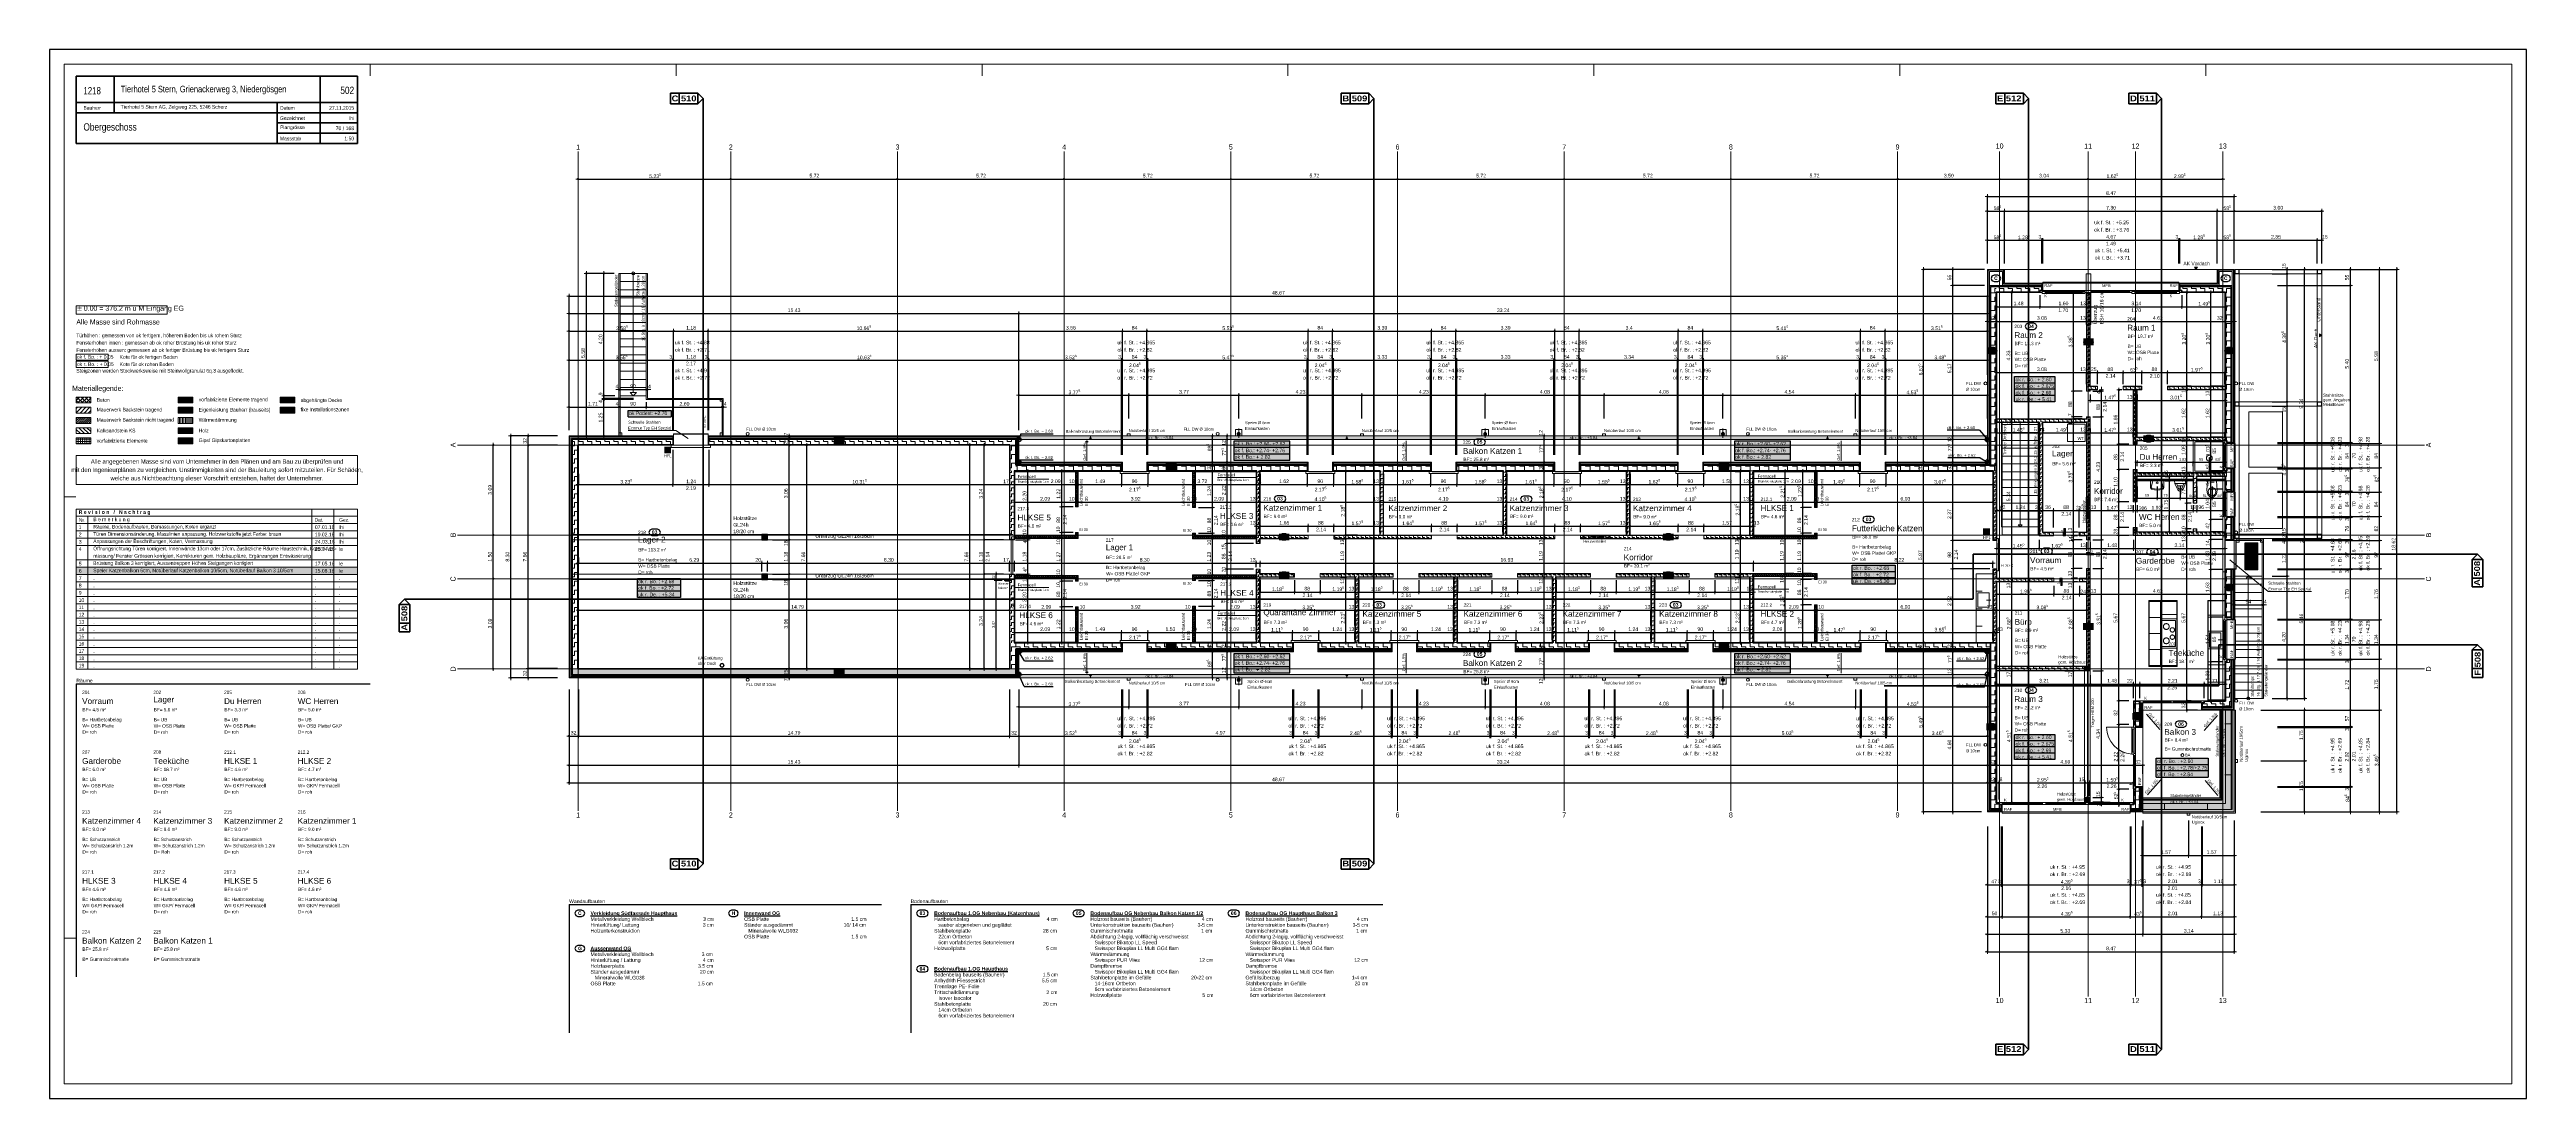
# Paper-space layout 'Layout1' of a CAD drawing. Header units: metres. Extents: x 0.03 to 1.73, y 0.02 to 0.74.
# The model-space entities are those that its viewports show. They can reach past a viewport. Long polylines and large blocks are cut down to what shows.
import ezdxf

# ---------------------------------------------------------------- set-up
doc = ezdxf.new("R2010")
doc.units = ezdxf.units.M
doc.header["$PDMODE"] = 65
for name, pattern in [('AUSGEZOGEN', [0]), ('GETRENNT2_S10', [0.255, 0.125, -0.065, 0, -0.065]), ('PHANTOM2_S8', [0.13, 0.05, -0.04, 0, -0.04]), ('PUNKT2_S9', [0.175, 0.075, -0.05, 0, -0.05]), ('STRICHLINIE_S4', [0.165, 0.125, -0.04]), ('STRICHPUNKT2_S11', [0.245, 0.165, -0.04, 0, -0.04]), ('VERDECKT2_S2', [0.09, 0.05, -0.04])]:
    doc.linetypes.add(name, pattern=pattern)
for name, color, linetype, lineweight in [('Standard', 7, 'AUSGEZOGEN', 13), ('XR$1$Allgemein', 7, 'AUSGEZOGEN', 18), ('XR$1$Bauachsen_grob', 7, 'GETRENNT2_S10', 13), ('XR$1$Bauherr', 203, 'VERDECKT2_S2', 13), ('XR$1$Brand_Text', 250, 'AUSGEZOGEN', 18), ('XR$1$Brandbekaempfung', 250, 'AUSGEZOGEN', 18), ('XR$1$Daemmung', 7, 'AUSGEZOGEN', 18), ('XR$1$Detailierung_Allgemein', 7, 'AUSGEZOGEN', 13), ('XR$1$Detailierung_Dach', 7, 'AUSGEZOGEN', 13), ('XR$1$Fenster', 7, 'AUSGEZOGEN', 18), ('XR$1$Fensterbank', 7, 'AUSGEZOGEN', 13), ('XR$1$Fuellflaeche', 7, 'AUSGEZOGEN', 13), ('XR$1$HLK_Allgemein_HK', 5, 'VERDECKT2_S2', 25), ('XR$1$HLK_Apparate', 250, 'AUSGEZOGEN', 18), ('XR$1$Holz_Innenverkleidung', 7, 'AUSGEZOGEN', 25), ('XR$1$Holzbalken', 7, 'AUSGEZOGEN', 25), ('XR$1$Holzpfosten', 7, 'AUSGEZOGEN', 25), ('XR$1$Konstruktion_oben', 7, 'VERDECKT2_S2', 13), ('XR$1$Kueche', 7, 'AUSGEZOGEN', 18), ('XR$1$Leichtbauwaende', 7, 'AUSGEZOGEN', 18), ('XR$1$Metallbauarbeiten', 7, 'AUSGEZOGEN', 18), ('XR$1$Plankopf', 7, 'AUSGEZOGEN', 13), ('XR$1$Raumbezeichnung', 7, 'AUSGEZOGEN', 18), ('XR$1$Sanitaer_Allgemein_HK', 5, 'VERDECKT2_S2', 25), ('XR$1$Sanitaer_Apparate', 250, 'AUSGEZOGEN', 18), ('XR$1$Sanitaer_Leitungen', 250, 'AUSGEZOGEN', 18), ('XR$1$Sanitaer_Text', 250, 'AUSGEZOGEN', 18), ('XR$1$Sanitaer_Vermassung', 250, 'AUSGEZOGEN', 18), ('XR$1$Schnittbegrenzung', 7, 'AUSGEZOGEN', 13), ('XR$1$Spengler', 7, 'AUSGEZOGEN', 18), ('XR$1$Text_Koten', 7, 'AUSGEZOGEN', 25), ('XR$1$Text_Werkplan_Ausfuehrung', 7, 'AUSGEZOGEN', 25), ('XR$1$Treppe_Ortbeton', 7, 'STRICHLINIE_S4', 25), ('XR$1$Tuerblatt', 7, 'AUSGEZOGEN', 18), ('XR$1$Tuerschwelle', 7, 'AUSGEZOGEN', 25), ('XR$1$Unterkonstruktion', 7, 'AUSGEZOGEN', 18), ('XR$1$Wand_Fertigelement', 7, 'AUSGEZOGEN', 35), ('XR$1$Werkplan-_Ausfuehrungsmasse', 7, 'AUSGEZOGEN', 13)]:
    doc.layers.add(name, color=color, linetype=linetype, lineweight=lineweight)
doc.layers.add('XR$1$_3808', color=7, linetype='Continuous')
doc.styles.add('ARIAL', font='ARIAL.TTF')
doc.styles.add('Arial_Black', font='ariblk.ttf')
doc.styles.add('ARIALNARROW', font='ARIALN.TTF')
doc.dimstyles.new('_DIMSTYLE_10', dxfattribs={"dimtxt": 0.09, "dimasz": 0.15, "dimexe": 0, "dimexo": 0, "dimgap": 0.045, "dimtad": 2, "dimrnd": 0.005, "dimzin": 4, "dimdsep": 46, "dimtxsty": 'ARIAL', "dimblk1": 'ALL_ML_KREIS', "dimblk2": 'ALL_ML_KREIS', "dimsah": 1, "dimcen": 0, "dimclrd": 1, "dimclre": 1, "dimclrt": 1, "dimadec": 0, "dimazin": 0, "dimtfac": 1, "dimtdec": 0, "dimtix": 1, "dimtmove": 2, "dimatfit": 3, "dimfxl": 0, "dimtzin": 0, "dimlwd": 0, "dimlwe": -1, "dimarcsym": 0})
doc.dimstyles.new('_DIMSTYLE_11', dxfattribs={"dimtxt": 0.09, "dimasz": 0.15, "dimexe": 0, "dimexo": 0, "dimgap": 0.045, "dimtad": 2, "dimdec": 1, "dimlfac": 100, "dimrnd": 0.5, "dimzin": 4, "dimdsep": 46, "dimtxsty": 'ARIAL', "dimblk1": 'ALL_ML_KREIS', "dimblk2": 'ALL_ML_KREIS', "dimsah": 1, "dimcen": 0, "dimclrd": 1, "dimclre": 1, "dimclrt": 1, "dimadec": 0, "dimazin": 0, "dimtfac": 1, "dimtdec": 0, "dimtix": 1, "dimtmove": 2, "dimatfit": 3, "dimfxl": 0, "dimtzin": 0, "dimlwd": 0, "dimlwe": -1, "dimarcsym": 0})
doc.dimstyles.new('_DIMSTYLE_12', dxfattribs={"dimtxt": 0.09, "dimasz": 0.15, "dimexe": 0, "dimexo": 0, "dimgap": 0.045, "dimtad": 2, "dimdec": 1, "dimlfac": 100, "dimrnd": 0.5, "dimzin": 4, "dimdsep": 46, "dimtxsty": 'ARIAL', "dimblk1": 'ALL_ML_KREIS', "dimblk2": 'ALL_ML_KREIS', "dimsah": 1, "dimcen": 0, "dimclrd": 1, "dimclre": 1, "dimclrt": 1, "dimadec": 0, "dimazin": 0, "dimtfac": 1, "dimtdec": 0, "dimtix": 1, "dimtmove": 2, "dimatfit": 3, "dimfxl": 0, "dimtzin": 0, "dimlwd": 0, "dimlwe": -1, "dimarcsym": 0})
doc.dimstyles.new('_DIMSTYLE_13', dxfattribs={"dimtxt": 0.09, "dimasz": 0.15, "dimexe": 0, "dimexo": 0, "dimgap": 0.045, "dimtad": 2, "dimrnd": 0.005, "dimzin": 4, "dimdsep": 46, "dimtxsty": 'ARIAL', "dimblk1": 'ALL_ML_KREIS', "dimblk2": 'ALL_ML_KREIS', "dimsah": 1, "dimcen": 0, "dimclrd": 1, "dimclre": 1, "dimclrt": 1, "dimadec": 0, "dimazin": 0, "dimtfac": 1, "dimtdec": 0, "dimtix": 1, "dimtmove": 2, "dimatfit": 3, "dimfxl": 0, "dimtzin": 0, "dimlwd": 0, "dimlwe": -1, "dimarcsym": 0})
doc.dimstyles.new('_DIMSTYLE_14', dxfattribs={"dimtxt": 0.09, "dimasz": 0.15, "dimexe": 0, "dimexo": 0, "dimgap": 0.045, "dimtad": 2, "dimdec": 1, "dimlfac": 100, "dimrnd": 0.5, "dimzin": 4, "dimdsep": 46, "dimtxsty": 'ARIAL', "dimblk1": 'ALL_ML_KREIS', "dimblk2": 'ALL_ML_KREIS', "dimsah": 1, "dimcen": 0, "dimclrd": 1, "dimclre": 1, "dimclrt": 1, "dimadec": 0, "dimazin": 0, "dimtfac": 1, "dimtdec": 0, "dimtix": 1, "dimtmove": 2, "dimatfit": 3, "dimfxl": 0, "dimtvp": 1.2, "dimtzin": 0, "dimlwd": 0, "dimlwe": -1, "dimarcsym": 0})
doc.dimstyles.new('_DIMSTYLE_15', dxfattribs={"dimtxt": 0.125, "dimasz": 0.15, "dimexe": 0, "dimexo": 0, "dimgap": 0.0625, "dimtad": 2, "dimdec": 3, "dimrnd": 0.005, "dimzin": 12, "dimdsep": 46, "dimtxsty": 'ARIAL', "dimblk1": 'ALL_ML_KREIS', "dimblk2": 'ALL_ML_KREIS', "dimsah": 1, "dimcen": 0, "dimclrd": 256, "dimclre": 256, "dimclrt": 256, "dimadec": 0, "dimazin": 0, "dimtfac": 1, "dimtdec": 0, "dimtix": 1, "dimtmove": 2, "dimatfit": 3, "dimfxl": 0, "dimtzin": 0, "dimlwd": 0, "dimlwe": -1, "dimarcsym": 0})
doc.dimstyles.new('_DIMSTYLE_16', dxfattribs={"dimtxt": 0.125, "dimasz": 0.15, "dimexe": 0, "dimexo": 0, "dimgap": 0.0625, "dimtad": 2, "dimdec": 0, "dimlfac": 100, "dimrnd": 0.5, "dimzin": 12, "dimdsep": 46, "dimtxsty": 'ARIAL', "dimblk1": 'ALL_ML_KREIS', "dimblk2": 'ALL_ML_KREIS', "dimsah": 1, "dimcen": 0, "dimclrd": 256, "dimclre": 256, "dimclrt": 256, "dimadec": 0, "dimazin": 0, "dimtfac": 1, "dimtdec": 0, "dimtix": 1, "dimtmove": 2, "dimatfit": 3, "dimfxl": 0, "dimtvp": 1.2, "dimtzin": 0, "dimlwd": 0, "dimlwe": -1, "dimarcsym": 0})
doc.dimstyles.new('_DIMSTYLE_17', dxfattribs={"dimtxt": 0.125, "dimasz": 0.15, "dimexe": 0, "dimexo": 0, "dimgap": 0.0625, "dimtad": 2, "dimrnd": 0.005, "dimzin": 12, "dimdsep": 46, "dimtxsty": 'ARIAL', "dimblk1": 'ALL_ML_KREIS', "dimblk2": 'ALL_ML_KREIS', "dimsah": 1, "dimcen": 0, "dimclrd": 256, "dimclre": 256, "dimclrt": 256, "dimadec": 0, "dimazin": 0, "dimtfac": 1, "dimtdec": 0, "dimtix": 1, "dimtmove": 2, "dimatfit": 3, "dimfxl": 0, "dimtzin": 0, "dimlwd": 0, "dimlwe": -1, "dimarcsym": 0})
doc.dimstyles.new('_DIMSTYLE_18', dxfattribs={"dimtxt": 0.125, "dimasz": 0.15, "dimexe": 0, "dimexo": 0, "dimgap": 0.0625, "dimtad": 2, "dimdec": 0, "dimlfac": 100, "dimrnd": 0.5, "dimzin": 12, "dimdsep": 46, "dimtxsty": 'ARIAL', "dimblk1": 'ALL_ML_KREIS', "dimblk2": 'ALL_ML_KREIS', "dimsah": 1, "dimcen": 0, "dimclrd": 256, "dimclre": 256, "dimclrt": 256, "dimadec": 0, "dimazin": 0, "dimtfac": 1, "dimtdec": 0, "dimtix": 1, "dimtmove": 2, "dimatfit": 3, "dimfxl": 0, "dimtvp": 1.2, "dimtzin": 0, "dimlwd": 0, "dimlwe": -1, "dimarcsym": 0})
doc.dimstyles.new('_DIMSTYLE_19', dxfattribs={"dimtxt": 0.125, "dimasz": 0.15, "dimexe": 0, "dimexo": 0, "dimgap": 0.0625, "dimtad": 2, "dimdec": 3, "dimrnd": 0.005, "dimzin": 12, "dimdsep": 46, "dimtxsty": 'ARIAL', "dimblk1": 'ALL_ML_KREIS', "dimblk2": 'ALL_ML_KREIS', "dimsah": 1, "dimcen": 0, "dimclrd": 256, "dimclre": 256, "dimclrt": 256, "dimadec": 0, "dimazin": 0, "dimtfac": 1, "dimtdec": 0, "dimtix": 1, "dimtmove": 2, "dimatfit": 3, "dimfxl": 0, "dimtzin": 0, "dimlwd": 0, "dimlwe": -1, "dimarcsym": 0})
doc.dimstyles.new('_DIMSTYLE_2', dxfattribs={"dimtxt": 0.125, "dimasz": 0.15, "dimexe": 0, "dimexo": 0, "dimgap": 0.0625, "dimtad": 2, "dimrnd": 0.005, "dimzin": 4, "dimdsep": 46, "dimtxsty": 'ARIAL', "dimblk1": 'ALL_ML_KREIS', "dimblk2": 'ALL_ML_KREIS', "dimsah": 1, "dimcen": 0, "dimclrd": 256, "dimclre": 256, "dimclrt": 256, "dimadec": 0, "dimazin": 0, "dimtfac": 1, "dimtdec": 0, "dimtix": 1, "dimtmove": 2, "dimatfit": 3, "dimfxl": 0, "dimtzin": 0, "dimlwd": 0, "dimlwe": -1, "dimarcsym": 0})
doc.dimstyles.new('_DIMSTYLE_20', dxfattribs={"dimtxt": 0.125, "dimasz": 0.15, "dimexe": 0, "dimexo": 0, "dimgap": 0.0625, "dimtad": 2, "dimdec": 0, "dimlfac": 100, "dimrnd": 0.5, "dimzin": 12, "dimdsep": 46, "dimtxsty": 'ARIAL', "dimblk1": 'ALL_ML_KREIS', "dimblk2": 'ALL_ML_KREIS', "dimsah": 1, "dimcen": 0, "dimclrd": 256, "dimclre": 256, "dimclrt": 256, "dimadec": 0, "dimazin": 0, "dimtfac": 1, "dimtdec": 0, "dimtix": 1, "dimtmove": 2, "dimatfit": 3, "dimfxl": 0, "dimtzin": 0, "dimlwd": 0, "dimlwe": -1, "dimarcsym": 0})
doc.dimstyles.new('_DIMSTYLE_21', dxfattribs={"dimtxt": 0.125, "dimasz": 0.15, "dimexe": 0, "dimexo": 0, "dimgap": 0.0625, "dimtad": 2, "dimdec": 0, "dimlfac": 100, "dimrnd": 0.5, "dimzin": 12, "dimdsep": 46, "dimtxsty": 'ARIAL', "dimblk1": 'ALL_ML_KREIS', "dimblk2": 'ALL_ML_KREIS', "dimsah": 1, "dimcen": 0, "dimclrd": 256, "dimclre": 256, "dimclrt": 256, "dimadec": 0, "dimazin": 0, "dimtfac": 1, "dimtdec": 0, "dimtix": 1, "dimtmove": 2, "dimatfit": 3, "dimfxl": 0, "dimtzin": 0, "dimlwd": 0, "dimlwe": -1, "dimarcsym": 0})
doc.dimstyles.new('_DIMSTYLE_22', dxfattribs={"dimtxt": 0.125, "dimasz": 0.15, "dimexe": 0, "dimexo": 0, "dimgap": 0.0625, "dimtad": 2, "dimrnd": 0.005, "dimzin": 12, "dimdsep": 46, "dimtxsty": 'ARIAL', "dimblk1": 'ALL_ML_KREIS', "dimblk2": 'ALL_ML_KREIS', "dimsah": 1, "dimcen": 0, "dimclrd": 256, "dimclre": 256, "dimclrt": 256, "dimadec": 0, "dimazin": 0, "dimtfac": 1, "dimtdec": 0, "dimtix": 1, "dimtmove": 2, "dimatfit": 3, "dimfxl": 0, "dimtzin": 0, "dimlwd": 0, "dimlwe": -1, "dimarcsym": 0})
doc.dimstyles.new('_DIMSTYLE_23', dxfattribs={"dimtxt": 0.125, "dimasz": 0.15, "dimexe": 0, "dimexo": 0, "dimgap": 0.0625, "dimtad": 2, "dimdec": 1, "dimrnd": 0.005, "dimzin": 12, "dimdsep": 46, "dimtxsty": 'ARIAL', "dimblk1": 'ALL_ML_KREIS', "dimblk2": 'ALL_ML_KREIS', "dimsah": 1, "dimcen": 0, "dimclrd": 256, "dimclre": 256, "dimclrt": 256, "dimadec": 0, "dimazin": 0, "dimtfac": 1, "dimtdec": 0, "dimtix": 1, "dimtmove": 2, "dimatfit": 3, "dimfxl": 0, "dimtzin": 0, "dimlwd": 0, "dimlwe": -1, "dimarcsym": 0})
doc.dimstyles.new('_DIMSTYLE_24', dxfattribs={"dimtxt": 0.125, "dimasz": 0.15, "dimexe": 0, "dimexo": 1e-06, "dimgap": 0.0625, "dimtad": 2, "dimdec": 1, "dimlfac": 100, "dimrnd": 0.5, "dimzin": 4, "dimdsep": 46, "dimtxsty": 'ARIAL', "dimblk1": 'ALL_ML_KREIS', "dimblk2": 'ALL_ML_KREIS', "dimsah": 1, "dimcen": 0, "dimse1": 1, "dimse2": 1, "dimclrd": 256, "dimclre": 256, "dimclrt": 256, "dimadec": 0, "dimazin": 0, "dimtfac": 1, "dimtdec": 0, "dimtix": 1, "dimtmove": 2, "dimatfit": 3, "dimfxl": 0, "dimtvp": 1.2, "dimtzin": 0, "dimlwd": 0, "dimlwe": -1, "dimarcsym": 0})
doc.dimstyles.new('_DIMSTYLE_25', dxfattribs={"dimtxt": 0.125, "dimasz": 0.15, "dimexe": 0, "dimexo": 1e-06, "dimgap": 0.0625, "dimtad": 2, "dimdec": 1, "dimlfac": 100, "dimrnd": 0.5, "dimzin": 4, "dimdsep": 46, "dimtxsty": 'ARIAL', "dimblk1": 'ALL_ML_KREIS', "dimblk2": 'ALL_ML_KREIS', "dimsah": 1, "dimcen": 0, "dimse1": 1, "dimse2": 1, "dimclrd": 256, "dimclre": 256, "dimclrt": 256, "dimadec": 0, "dimazin": 0, "dimtfac": 1, "dimtdec": 0, "dimtix": 1, "dimtmove": 2, "dimatfit": 3, "dimfxl": 0, "dimtzin": 0, "dimlwd": 0, "dimlwe": -1, "dimarcsym": 0})
doc.dimstyles.new('_DIMSTYLE_26', dxfattribs={"dimtxt": 0.125, "dimasz": 0.15, "dimexe": 0, "dimexo": 1e-06, "dimgap": 0.0625, "dimtad": 2, "dimdec": 1, "dimlfac": 100, "dimrnd": 0.5, "dimzin": 4, "dimdsep": 46, "dimtxsty": 'ARIAL', "dimblk1": 'ALL_ML_KREIS', "dimblk2": 'ALL_ML_KREIS', "dimsah": 1, "dimcen": 0, "dimse1": 1, "dimse2": 1, "dimclrd": 256, "dimclre": 256, "dimclrt": 256, "dimadec": 0, "dimazin": 0, "dimtfac": 1, "dimtdec": 0, "dimtix": 1, "dimtmove": 2, "dimatfit": 3, "dimfxl": 0, "dimtvp": 1.2, "dimtzin": 0, "dimlwd": 0, "dimlwe": -1, "dimarcsym": 0})
doc.dimstyles.new('_DIMSTYLE_27', dxfattribs={"dimtxt": 0.125, "dimasz": 0.15, "dimexe": 0, "dimexo": 1e-06, "dimgap": 0.0625, "dimtad": 2, "dimdec": 3, "dimrnd": 0.005, "dimzin": 4, "dimdsep": 46, "dimtxsty": 'ARIAL', "dimblk1": 'ALL_ML_KREIS', "dimblk2": 'ALL_ML_KREIS', "dimsah": 1, "dimcen": 0, "dimse1": 1, "dimse2": 1, "dimclrd": 256, "dimclre": 256, "dimclrt": 256, "dimadec": 0, "dimazin": 0, "dimtfac": 1, "dimtdec": 0, "dimtix": 1, "dimtmove": 2, "dimatfit": 3, "dimfxl": 0, "dimtzin": 0, "dimlwd": 0, "dimlwe": -1, "dimarcsym": 0})
doc.dimstyles.new('_DIMSTYLE_28', dxfattribs={"dimtxt": 0.125, "dimasz": 0.15, "dimexe": 0, "dimexo": 1e-06, "dimgap": 0.0625, "dimtad": 2, "dimrnd": 0.005, "dimzin": 4, "dimdsep": 46, "dimtxsty": 'ARIAL', "dimblk1": 'ALL_ML_KREIS', "dimblk2": 'ALL_ML_KREIS', "dimsah": 1, "dimcen": 0, "dimse1": 1, "dimse2": 1, "dimclrd": 256, "dimclre": 256, "dimclrt": 256, "dimadec": 0, "dimazin": 0, "dimtfac": 1, "dimtdec": 0, "dimtix": 1, "dimtmove": 2, "dimatfit": 3, "dimfxl": 0, "dimtzin": 0, "dimlwd": 0, "dimlwe": -1, "dimarcsym": 0})
doc.dimstyles.new('_DIMSTYLE_29', dxfattribs={"dimtxt": 0.125, "dimasz": 0.15, "dimexe": 0, "dimexo": 1e-06, "dimgap": 0.0625, "dimtad": 2, "dimrnd": 0.005, "dimzin": 4, "dimdsep": 46, "dimtxsty": 'ARIAL', "dimblk1": 'ALL_ML_KREIS', "dimblk2": 'ALL_ML_KREIS', "dimsah": 1, "dimcen": 0, "dimse1": 1, "dimse2": 1, "dimclrd": 256, "dimclre": 256, "dimclrt": 256, "dimadec": 0, "dimazin": 0, "dimtfac": 1, "dimtdec": 0, "dimtix": 1, "dimtmove": 2, "dimatfit": 3, "dimfxl": 0, "dimtzin": 0, "dimlwd": 0, "dimlwe": -1, "dimarcsym": 0})
doc.dimstyles.new('_DIMSTYLE_3', dxfattribs={"dimtxt": 0.125, "dimasz": 0.15, "dimexe": 0, "dimexo": 0, "dimgap": 0.0625, "dimtad": 2, "dimrnd": 0.005, "dimzin": 4, "dimdsep": 46, "dimtxsty": 'ARIAL', "dimblk1": 'ALL_ML_KREIS', "dimblk2": 'ALL_ML_KREIS', "dimsah": 1, "dimcen": 0, "dimclrd": 256, "dimclre": 256, "dimclrt": 256, "dimadec": 0, "dimazin": 0, "dimtfac": 1, "dimtdec": 0, "dimtix": 1, "dimtmove": 2, "dimatfit": 3, "dimfxl": 0, "dimtzin": 0, "dimlwd": 0, "dimlwe": -1, "dimarcsym": 0})
doc.dimstyles.new('_DIMSTYLE_30', dxfattribs={"dimtxt": 0.125, "dimasz": 0.15, "dimexe": 0, "dimexo": 1e-06, "dimgap": 0.0625, "dimtad": 2, "dimdec": 3, "dimrnd": 0.005, "dimzin": 4, "dimdsep": 46, "dimtxsty": 'ARIAL', "dimblk1": 'ALL_ML_KREIS', "dimblk2": 'ALL_ML_KREIS', "dimsah": 1, "dimcen": 0, "dimse1": 1, "dimse2": 1, "dimclrd": 256, "dimclre": 256, "dimclrt": 256, "dimadec": 0, "dimazin": 0, "dimtfac": 1, "dimtdec": 0, "dimtix": 1, "dimtmove": 2, "dimatfit": 3, "dimfxl": 0, "dimtzin": 0, "dimlwd": 0, "dimlwe": -1, "dimarcsym": 0})
doc.dimstyles.new('_DIMSTYLE_31', dxfattribs={"dimtxt": 0.09, "dimasz": 0.15, "dimexe": 0, "dimexo": 0, "dimgap": 0.045, "dimtad": 2, "dimdec": 1, "dimlfac": 100, "dimrnd": 0.5, "dimzin": 4, "dimdsep": 46, "dimtxsty": 'ARIAL', "dimblk1": 'ALL_ML_KREIS', "dimblk2": 'ALL_ML_KREIS', "dimsah": 1, "dimcen": 0, "dimclrd": 1, "dimclre": 1, "dimclrt": 1, "dimadec": 0, "dimazin": 0, "dimtfac": 1, "dimtdec": 0, "dimtix": 1, "dimtmove": 2, "dimatfit": 3, "dimfxl": 0, "dimtvp": 1.2, "dimtzin": 0, "dimlwd": 0, "dimlwe": -1, "dimarcsym": 0})
doc.dimstyles.new('_DIMSTYLE_4', dxfattribs={"dimtxt": 0.125, "dimasz": 0.15, "dimexe": 0, "dimexo": 0, "dimgap": 0.0625, "dimtad": 2, "dimdec": 1, "dimlfac": 100, "dimrnd": 0.5, "dimzin": 4, "dimdsep": 46, "dimtxsty": 'ARIAL', "dimblk1": 'ALL_ML_KREIS', "dimblk2": 'ALL_ML_KREIS', "dimsah": 1, "dimcen": 0, "dimclrd": 256, "dimclre": 256, "dimclrt": 256, "dimadec": 0, "dimazin": 0, "dimtfac": 1, "dimtdec": 0, "dimtix": 1, "dimtmove": 2, "dimatfit": 3, "dimfxl": 0, "dimtvp": 1.2, "dimtzin": 0, "dimlwd": 0, "dimlwe": -1, "dimarcsym": 0})
doc.dimstyles.new('_DIMSTYLE_5', dxfattribs={"dimtxt": 0.125, "dimasz": 0.15, "dimexe": 0, "dimexo": 0, "dimgap": 0.0625, "dimtad": 2, "dimdec": 3, "dimrnd": 0.005, "dimzin": 4, "dimdsep": 46, "dimtxsty": 'ARIAL', "dimblk1": 'ALL_ML_KREIS', "dimblk2": 'ALL_ML_KREIS', "dimsah": 1, "dimcen": 0, "dimclrd": 256, "dimclre": 256, "dimclrt": 256, "dimadec": 0, "dimazin": 0, "dimtfac": 1, "dimtdec": 0, "dimtix": 1, "dimtmove": 2, "dimatfit": 3, "dimfxl": 0, "dimtzin": 0, "dimlwd": 0, "dimlwe": -1, "dimarcsym": 0})
doc.dimstyles.new('_DIMSTYLE_6', dxfattribs={"dimtxt": 0.125, "dimasz": 0.15, "dimexe": 0, "dimexo": 0, "dimgap": 0.0625, "dimtad": 2, "dimdec": 1, "dimlfac": 100, "dimrnd": 0.5, "dimzin": 4, "dimdsep": 46, "dimtxsty": 'ARIAL', "dimblk1": 'ALL_ML_KREIS', "dimblk2": 'ALL_ML_KREIS', "dimsah": 1, "dimcen": 0, "dimclrd": 256, "dimclre": 256, "dimclrt": 256, "dimadec": 0, "dimazin": 0, "dimtfac": 1, "dimtdec": 0, "dimtix": 1, "dimtmove": 2, "dimatfit": 3, "dimfxl": 0, "dimtvp": 1.2, "dimtzin": 0, "dimlwd": 0, "dimlwe": -1, "dimarcsym": 0})
doc.dimstyles.new('_DIMSTYLE_7', dxfattribs={"dimtxt": 0.125, "dimasz": 0.15, "dimexe": 0, "dimexo": 0, "dimgap": 0.0625, "dimtad": 2, "dimdec": 3, "dimrnd": 0.005, "dimzin": 4, "dimdsep": 46, "dimtxsty": 'ARIAL', "dimblk1": 'ALL_ML_KREIS', "dimblk2": 'ALL_ML_KREIS', "dimsah": 1, "dimcen": 0, "dimclrd": 256, "dimclre": 256, "dimclrt": 256, "dimadec": 0, "dimazin": 0, "dimtfac": 1, "dimtdec": 0, "dimtix": 1, "dimtmove": 2, "dimatfit": 3, "dimfxl": 0, "dimtzin": 0, "dimlwd": 0, "dimlwe": -1, "dimarcsym": 0})
doc.dimstyles.new('_DIMSTYLE_8', dxfattribs={"dimtxt": 0.125, "dimasz": 0.15, "dimexe": 0, "dimexo": 0, "dimgap": 0.0625, "dimtad": 2, "dimdec": 1, "dimlfac": 100, "dimrnd": 0.5, "dimzin": 4, "dimdsep": 46, "dimtxsty": 'ARIAL', "dimblk1": 'ALL_ML_KREIS', "dimblk2": 'ALL_ML_KREIS', "dimsah": 1, "dimcen": 0, "dimclrd": 256, "dimclre": 256, "dimclrt": 256, "dimadec": 0, "dimazin": 0, "dimtfac": 1, "dimtdec": 0, "dimtix": 1, "dimtmove": 2, "dimatfit": 3, "dimfxl": 0, "dimtzin": 0, "dimlwd": 0, "dimlwe": -1, "dimarcsym": 0})
doc.dimstyles.new('_DIMSTYLE_9', dxfattribs={"dimtxt": 0.125, "dimasz": 0.15, "dimexe": 0, "dimexo": 0, "dimgap": 0.0625, "dimtad": 2, "dimdec": 1, "dimlfac": 100, "dimrnd": 0.5, "dimzin": 4, "dimdsep": 46, "dimtxsty": 'ARIAL', "dimblk1": 'ALL_ML_KREIS', "dimblk2": 'ALL_ML_KREIS', "dimsah": 1, "dimcen": 0, "dimclrd": 256, "dimclre": 256, "dimclrt": 256, "dimadec": 0, "dimazin": 0, "dimtfac": 1, "dimtdec": 0, "dimtix": 1, "dimtmove": 2, "dimatfit": 3, "dimfxl": 0, "dimtzin": 0, "dimlwd": 0, "dimlwe": -1, "dimarcsym": 0})
pattern_1 = [(0, (0.15, 0.15), (0.075, 0.075), [0.075, -0.075]), (90, (0.15, 0.15), (-0.075, 0.075), [0.075, -0.075])]
pattern_2 = [(0, (0, 0), (0, 0.075), []), (90, (0, 0), (-0.075, 5e-18), [])]
pattern_3 = [(90, (-0.15, 0.15), (-0.075, 0.075), [0.075, -0.075]), (180, (-0.15, 0.15), (-0.075, -0.075), [0.075, -0.075])]
pattern_4 = [(180, (-0.3, -0.3), (-0.15, -0.15), [0.15, -0.15]), (270, (-0.3, -0.3), (0.15, -0.15), [0.15, -0.15])]
pattern_5 = [(270, (0.3, -0.3), (0.15, -0.15), [0.15, -0.15]), (360, (0.3, -0.3), (0.15, 0.15), [0.15, -0.15])]
pattern_6 = [(90, (-0.3, 0.3), (-0.15, 0.15), [0.15, -0.15]), (180, (-0.3, 0.3), (-0.15, -0.15), [0.15, -0.15])]
pattern_7 = [(0, (0.3, 0.3), (0.15, 0.15), [0.15, -0.15]), (90, (0.3, 0.3), (-0.15, 0.15), [0.15, -0.15])]
pattern_8 = [(180, (-0.15, -0.15), (-0.075, -0.075), [0.075, -0.075]), (270, (-0.15, -0.15), (0.075, -0.075), [0.075, -0.075])]
pattern_9 = [(270, (0.15, -0.15), (0.075, -0.075), [0.075, -0.075]), (360, (0.15, -0.15), (0.075, 0.075), [0.075, -0.075])]
pattern_10 = [(270, (0.21, -0.21), (0.105, -0.105), [0.105, -0.105]), (360, (0.21, -0.21), (0.105, 0.105), [0.105, -0.105])]
pattern_11 = [(180, (-0.3225, -0.3225), (-0.16125, -0.16125), [0.16125, -0.16125]), (270, (-0.3225, -0.3225), (0.16125, -0.16125), [0.16125, -0.16125])]
pattern_12 = [(0, (0.07515, 0.07515), (0.037575, 0.037575), [0.037575, -0.037575]), (90, (0.07515, 0.07515), (-0.037575, 0.037575), [0.037575, -0.037575])]
pattern_13 = [(90, (-0.07515, 0.07515), (-0.037575, 0.037575), [0.037575, -0.037575]), (180, (-0.07515, 0.07515), (-0.037575, -0.037575), [0.037575, -0.037575])]
pattern_14 = [(180, (-0.07515, -0.07515), (-0.037575, -0.037575), [0.037575, -0.037575]), (270, (-0.07515, -0.07515), (0.037575, -0.037575), [0.037575, -0.037575])]
pattern_15 = [(270, (0.07515, -0.07515), (0.037575, -0.037575), [0.037575, -0.037575]), (360, (0.07515, -0.07515), (0.037575, 0.037575), [0.037575, -0.037575])]

# ---------------------------------------------------------------- blocks, each defined once
blk = doc.blocks.new('COMPLEXOBJECT_0')
at = {"layer": 'XR$1$Sanitaer_Allgemein_HK', "color": 7, "linetype": 'AUSGEZOGEN', "lineweight": 13}
for p, q in [((-62.168, 138.803), (-62.168, 138.753)), ((-62.168, 138.803), (-62.018, 138.803)), ((-62.018, 138.753), (-62.168, 138.753))]:
    blk.add_line(p, q, dxfattribs=at)
blk = doc.blocks.new('ALL_ML_KREIS')
at = {"color": 0, "linetype": 'ByBlock', "lineweight": -2}
for p, q in [((-1, 0), (0.5, 0)), ((0, -0.5), (0, 0.5))]:
    blk.add_line(p, q, dxfattribs=at)
blk.add_circle((0, 0), 0.15, dxfattribs=at)
blk = doc.blocks.new('*D25')
at = {"layer": 'DEFPOINTS'}
for p in [(-62.018, 143.418), (-63.383, 135.758), (-62.018, 135.758)]:
    blk.add_point(p, dxfattribs=at)
at = {"layer": 'XR$1$Werkplan-_Ausfuehrungsmasse', "lineweight": -2}
for p, q in [((-63.383, 143.418), (-63.383, 143.418)), ((-63.383, 135.758), (-63.383, 143.418)), ((-63.383, 135.758), (-63.383, 135.758))]:
    blk.add_line(p, q, dxfattribs=at)
at = {"layer": 'XR$1$Werkplan-_Ausfuehrungsmasse', "xscale": 0.15, "yscale": 0.15, "zscale": 0.15}
for p, rotation in [((-63.383, 143.418), 90), ((-63.383, 135.758), 270)]:
    blk.add_blockref('ALL_ML_KREIS', p, dxfattribs=dict(at, rotation=rotation))
at = {"layer": 'XR$1$Werkplan-_Ausfuehrungsmasse', "insert": (-63.497, 139.597), "char_height": 0.125, "width": 0.5, "attachment_point": 5, "rotation": 90, "style": 'ARIAL'}
blk.add_mtext('\\A1;{\\A1;{7.66\\H0.082500;\\S^ ;}}', dxfattribs=at)
blk = doc.blocks.new('*D26')
at = {"layer": 'DEFPOINTS'}
for p in [(-28.458, 151.958), (-28.458, 149.458), (-19.988, 149.458)]:
    blk.add_point(p, dxfattribs=at)
at = {"layer": 'XR$1$Werkplan-_Ausfuehrungsmasse', "lineweight": -2}
for p, q in [((-28.458, 149.908), (-28.458, 151.958)), ((-28.458, 151.958), (-19.988, 151.958)), ((-19.988, 149.908), (-19.988, 151.958))]:
    blk.add_line(p, q, dxfattribs=at)
at = {"layer": 'XR$1$Werkplan-_Ausfuehrungsmasse', "xscale": 0.15, "yscale": 0.15, "zscale": 0.15, "rotation": 180}
blk.add_blockref('ALL_ML_KREIS', (-28.458, 151.958), dxfattribs=at)
at = {"layer": 'XR$1$Werkplan-_Ausfuehrungsmasse', "xscale": 0.15, "yscale": 0.15, "zscale": 0.15}
blk.add_blockref('ALL_ML_KREIS', (-19.988, 151.958), dxfattribs=at)
at = {"layer": 'XR$1$Werkplan-_Ausfuehrungsmasse', "insert": (-24.214, 152.073), "char_height": 0.125, "width": 0.5, "attachment_point": 5, "style": 'ARIAL'}
blk.add_mtext('\\A1;{\\A1;{8.47\\H0.082500;\\S^ ;}}', dxfattribs=at)
blk = doc.blocks.new('*D27')
at = {"layer": 'DEFPOINTS'}
for p in [(-62.018, 138.998), (-62.883, 135.758), (-62.018, 135.758)]:
    blk.add_point(p, dxfattribs=at)
at = {"layer": 'XR$1$Werkplan-_Ausfuehrungsmasse', "lineweight": -2}
for p, q in [((-62.218, 138.998), (-62.883, 138.998)), ((-62.883, 135.758), (-62.883, 138.998)), ((-62.883, 135.758), (-62.883, 135.758))]:
    blk.add_line(p, q, dxfattribs=at)
at = {"layer": 'XR$1$Werkplan-_Ausfuehrungsmasse', "xscale": 0.15, "yscale": 0.15, "zscale": 0.15}
for p, rotation in [((-62.883, 138.998), 90), ((-62.883, 135.758), 270)]:
    blk.add_blockref('ALL_ML_KREIS', p, dxfattribs=dict(at, rotation=rotation))
at = {"layer": 'XR$1$Werkplan-_Ausfuehrungsmasse', "insert": (-62.997, 137.387), "char_height": 0.125, "width": 0.5, "attachment_point": 5, "rotation": 90, "style": 'ARIAL'}
blk.add_mtext('\\A1;{\\A1;{3.24\\H0.082500;\\S^ ;}}', dxfattribs=at)
blk = doc.blocks.new('*D28')
at = {"layer": 'DEFPOINTS'}
for p in [(-62.018, 140.178), (-62.883, 138.998), (-62.018, 138.998)]:
    blk.add_point(p, dxfattribs=at)
at = {"layer": 'XR$1$Werkplan-_Ausfuehrungsmasse', "lineweight": -2}
for p, q in [((-62.218, 140.178), (-62.883, 140.178)), ((-62.883, 138.998), (-62.883, 140.178)), ((-62.218, 138.998), (-62.883, 138.998))]:
    blk.add_line(p, q, dxfattribs=at)
at = {"layer": 'XR$1$Werkplan-_Ausfuehrungsmasse', "xscale": 0.15, "yscale": 0.15, "zscale": 0.15}
for p, rotation in [((-62.883, 140.178), 90), ((-62.883, 138.998), 270)]:
    blk.add_blockref('ALL_ML_KREIS', p, dxfattribs=dict(at, rotation=rotation))
at = {"layer": 'XR$1$Werkplan-_Ausfuehrungsmasse', "insert": (-62.997, 139.597), "char_height": 0.125, "width": 0.5, "attachment_point": 5, "rotation": 90, "style": 'ARIAL'}
blk.add_mtext('\\A1;{\\A1;{1.18\\H0.082500;\\S^ ;}}', dxfattribs=at)
at = {"layer": 'XR$1$Werkplan-_Ausfuehrungsmasse', "insert": (-62.832, 139.422), "char_height": 0.125, "width": 0.00625, "attachment_point": 1, "rotation": 90, "line_spacing_factor": 0.60241, "style": 'ARIAL'}
blk.add_mtext('\\A1;{2.14\\H0.082500;\\S^ ;}', dxfattribs=at)
blk = doc.blocks.new('*D29')
at = {"layer": 'DEFPOINTS'}
for p in [(-62.018, 143.418), (-62.883, 140.178), (-62.018, 140.178)]:
    blk.add_point(p, dxfattribs=at)
at = {"layer": 'XR$1$Werkplan-_Ausfuehrungsmasse', "lineweight": -2}
for p, q in [((-62.218, 143.418), (-62.883, 143.418)), ((-62.883, 140.178), (-62.883, 143.418)), ((-62.218, 140.178), (-62.883, 140.178))]:
    blk.add_line(p, q, dxfattribs=at)
at = {"layer": 'XR$1$Werkplan-_Ausfuehrungsmasse', "xscale": 0.15, "yscale": 0.15, "zscale": 0.15}
for p, rotation in [((-62.883, 143.418), 90), ((-62.883, 140.178), 270)]:
    blk.add_blockref('ALL_ML_KREIS', p, dxfattribs=dict(at, rotation=rotation))
at = {"layer": 'XR$1$Werkplan-_Ausfuehrungsmasse', "insert": (-62.997, 141.757), "char_height": 0.125, "width": 0.5, "attachment_point": 5, "rotation": 90, "style": 'ARIAL'}
blk.add_mtext('\\A1;{\\A1;{3.24\\H0.082500;\\S^ ;}}', dxfattribs=at)
blk = doc.blocks.new('COMPLEX_KOTENVERMASSUNG_0')
at = {"layer": 'XR$1$Werkplan-_Ausfuehrungsmasse', "linetype": 'AUSGEZOGEN', "lineweight": 13}
blk.add_hatch(color=55, dxfattribs=at).paths.add_polyline_path([(-21.352, 149.533), (-21.3, 149.458), (-21.247, 149.533)])
at = {"layer": 'XR$1$Werkplan-_Ausfuehrungsmasse', "color": 7, "linetype": 'AUSGEZOGEN', "lineweight": 13}
for p, q in [((-21.3, 149.458), (-21.352, 149.533)), ((-21.352, 149.533), (-21.247, 149.533)), ((-21.247, 149.533), (-21.3, 149.458)), ((-21.3, 149.458), (-21.3, 149.458)), ((-21.3, 149.458), (-21.3, 149.458)), ((-21.3, 149.458), (-21.3, 149.458)), ((-21.3, 149.458), (-21.3, 149.458))]:
    blk.add_line(p, q, dxfattribs=at)
blk = doc.blocks.new('COMPLEXOBJECT_1')
at = {"layer": 'XR$1$Metallbauarbeiten'}
h = blk.add_hatch(color=7, dxfattribs=at)
h.paths.add_polyline_path([(-17.138, 149.308), (-16.988, 149.308), (-16.988, 149.458), (-17.138, 149.458)])
h.paths.add_polyline_path([(-17.128, 149.318), (-17.128, 149.448), (-16.998, 149.448), (-16.998, 149.318)], flags=16)
for p, q in [((-17.138, 149.458), (-17.138, 149.308)), ((-17.138, 149.458), (-16.988, 149.458)), ((-17.138, 149.308), (-16.988, 149.308)), ((-17.128, 149.448), (-17.128, 149.318)), ((-17.128, 149.448), (-16.998, 149.448)), ((-17.128, 149.318), (-16.998, 149.318)), ((-16.998, 149.448), (-16.998, 149.318)), ((-16.988, 149.458), (-16.988, 149.308))]:
    blk.add_line(p, q, dxfattribs=at)
blk = doc.blocks.new('COMPLEXOBJECT_2')
at = {"layer": 'XR$1$Metallbauarbeiten'}
h = blk.add_hatch(color=7, dxfattribs=at)
h.paths.add_polyline_path([(-17.138, 144.763), (-16.988, 144.763), (-16.988, 144.913), (-17.138, 144.913)])
h.paths.add_polyline_path([(-17.128, 144.773), (-17.128, 144.903), (-16.998, 144.903), (-16.998, 144.773)], flags=16)
for p, q in [((-17.138, 144.913), (-17.138, 144.763)), ((-17.138, 144.913), (-16.988, 144.913)), ((-17.138, 144.763), (-16.988, 144.763)), ((-17.128, 144.903), (-17.128, 144.773)), ((-17.128, 144.903), (-16.998, 144.903)), ((-17.128, 144.773), (-16.998, 144.773)), ((-16.998, 144.903), (-16.998, 144.773)), ((-16.988, 144.913), (-16.988, 144.763))]:
    blk.add_line(p, q, dxfattribs=at)
blk = doc.blocks.new('COMPLEXOBJECT_3')
at = {"layer": 'XR$1$Metallbauarbeiten'}
h = blk.add_hatch(color=7, dxfattribs=at)
h.paths.add_polyline_path([(-17.138, 140.218), (-16.988, 140.218), (-16.988, 140.368), (-17.138, 140.368)])
h.paths.add_polyline_path([(-17.128, 140.228), (-17.128, 140.358), (-16.998, 140.358), (-16.998, 140.228)], flags=16)
for p, q in [((-17.138, 140.218), (-17.138, 140.368)), ((-17.138, 140.368), (-16.988, 140.368)), ((-17.128, 140.358), (-17.128, 140.228)), ((-17.128, 140.358), (-16.998, 140.358)), ((-16.998, 140.358), (-16.998, 140.228)), ((-16.988, 140.218), (-16.988, 140.368)), ((-17.138, 140.218), (-16.988, 140.218)), ((-17.128, 140.228), (-16.998, 140.228)), ((-16.988, 140.218), (-16.988, 140.218))]:
    blk.add_line(p, q, dxfattribs=at)
blk = doc.blocks.new('*D34')
at = {"layer": 'DEFPOINTS'}
for p in [(-28.138, 148.658), (-28.138, 148.173), (-26.658, 148.658)]:
    blk.add_point(p, dxfattribs=at)
at = {"layer": 'XR$1$Werkplan-_Ausfuehrungsmasse', "lineweight": -2}
for p, q in [((-28.138, 148.173), (-28.138, 148.173)), ((-28.138, 148.173), (-26.658, 148.173)), ((-26.658, 148.573), (-26.658, 148.173))]:
    blk.add_line(p, q, dxfattribs=at)
at = {"layer": 'XR$1$Werkplan-_Ausfuehrungsmasse', "xscale": 0.15, "yscale": 0.15, "zscale": 0.15, "rotation": 180}
blk.add_blockref('ALL_ML_KREIS', (-28.138, 148.173), dxfattribs=at)
at = {"layer": 'XR$1$Werkplan-_Ausfuehrungsmasse', "xscale": 0.15, "yscale": 0.15, "zscale": 0.15}
blk.add_blockref('ALL_ML_KREIS', (-26.658, 148.173), dxfattribs=at)
at = {"layer": 'XR$1$Werkplan-_Ausfuehrungsmasse', "insert": (-27.389, 148.288), "char_height": 0.125, "width": 0.5, "attachment_point": 5, "style": 'ARIAL'}
blk.add_mtext('\\A1;{\\A1;{1.48\\H0.082500;\\S^ ;}}', dxfattribs=at)
blk = doc.blocks.new('*D35')
at = {"layer": 'DEFPOINTS'}
for p in [(-26.658, 148.658), (-26.658, 148.173), (-25.059, 148.603)]:
    blk.add_point(p, dxfattribs=at)
at = {"layer": 'XR$1$Werkplan-_Ausfuehrungsmasse', "lineweight": -2}
for p, q in [((-26.658, 148.573), (-26.658, 148.173)), ((-26.658, 148.173), (-25.059, 148.173)), ((-25.059, 148.173), (-25.059, 148.173))]:
    blk.add_line(p, q, dxfattribs=at)
at = {"layer": 'XR$1$Werkplan-_Ausfuehrungsmasse', "xscale": 0.15, "yscale": 0.15, "zscale": 0.15, "rotation": 180}
blk.add_blockref('ALL_ML_KREIS', (-26.658, 148.173), dxfattribs=at)
at = {"layer": 'XR$1$Werkplan-_Ausfuehrungsmasse', "xscale": 0.15, "yscale": 0.15, "zscale": 0.15}
blk.add_blockref('ALL_ML_KREIS', (-25.059, 148.173), dxfattribs=at)
at = {"layer": 'XR$1$Werkplan-_Ausfuehrungsmasse', "insert": (-26.024, 148.118), "char_height": 0.125, "width": 0.00625, "attachment_point": 1, "line_spacing_factor": 0.60241, "style": 'ARIAL'}
blk.add_mtext('\\A1;{1.70\\H0.082500;\\S^ ;}', dxfattribs=at)
at = {"layer": 'XR$1$Werkplan-_Ausfuehrungsmasse', "insert": (-25.849, 148.288), "char_height": 0.125, "width": 0.5, "attachment_point": 5, "style": 'ARIAL'}
blk.add_mtext('\\A1;{\\A1;{1.60\\H0.082500;\\S^ ;}}', dxfattribs=at)
blk = doc.blocks.new('*D36')
at = {"layer": 'DEFPOINTS'}
for p in [(-25.059, 148.603), (-25.059, 148.173), (-24.929, 148.603)]:
    blk.add_point(p, dxfattribs=at)
at = {"layer": 'XR$1$Werkplan-_Ausfuehrungsmasse', "lineweight": -2}
for p, q in [((-25.059, 148.173), (-25.059, 148.173)), ((-25.059, 148.173), (-24.929, 148.173)), ((-24.929, 148.173), (-24.929, 148.173))]:
    blk.add_line(p, q, dxfattribs=at)
at = {"layer": 'XR$1$Werkplan-_Ausfuehrungsmasse', "xscale": 0.15, "yscale": 0.15, "zscale": 0.15, "rotation": 180}
blk.add_blockref('ALL_ML_KREIS', (-25.059, 148.173), dxfattribs=at)
at = {"layer": 'XR$1$Werkplan-_Ausfuehrungsmasse', "xscale": 0.15, "yscale": 0.15, "zscale": 0.15}
blk.add_blockref('ALL_ML_KREIS', (-24.929, 148.173), dxfattribs=at)
at = {"layer": 'XR$1$Werkplan-_Ausfuehrungsmasse', "insert": (-25.18, 148.288), "char_height": 0.125, "width": 0.5, "attachment_point": 5, "style": 'ARIAL'}
blk.add_mtext('\\A1;{\\A1;{13\\H0.082500;\\S^ ;}}', dxfattribs=at)
blk = doc.blocks.new('*D37')
at = {"layer": 'DEFPOINTS'}
for p in [(-24.929, 148.603), (-24.929, 148.173), (-21.788, 148.658)]:
    blk.add_point(p, dxfattribs=at)
at = {"layer": 'XR$1$Werkplan-_Ausfuehrungsmasse', "lineweight": -2}
for p, q in [((-24.929, 148.173), (-24.929, 148.173)), ((-24.929, 148.173), (-21.788, 148.173)), ((-21.788, 148.573), (-21.788, 148.173))]:
    blk.add_line(p, q, dxfattribs=at)
at = {"layer": 'XR$1$Werkplan-_Ausfuehrungsmasse', "xscale": 0.15, "yscale": 0.15, "zscale": 0.15, "rotation": 180}
blk.add_blockref('ALL_ML_KREIS', (-24.929, 148.173), dxfattribs=at)
at = {"layer": 'XR$1$Werkplan-_Ausfuehrungsmasse', "xscale": 0.15, "yscale": 0.15, "zscale": 0.15}
blk.add_blockref('ALL_ML_KREIS', (-21.788, 148.173), dxfattribs=at)
at = {"layer": 'XR$1$Werkplan-_Ausfuehrungsmasse', "insert": (-23.349, 148.288), "char_height": 0.125, "width": 0.5, "attachment_point": 5, "style": 'ARIAL'}
blk.add_mtext('\\A1;{\\A1;{3.14\\H0.082500;\\S^ ;}}', dxfattribs=at)
at = {"layer": 'XR$1$Werkplan-_Ausfuehrungsmasse', "insert": (-23.524, 148.118), "char_height": 0.125, "width": 0.00625, "attachment_point": 1, "line_spacing_factor": 0.60241, "style": 'ARIAL'}
blk.add_mtext('\\A1;{1.70\\H0.082500;\\S^ ;}', dxfattribs=at)
blk = doc.blocks.new('*D38')
at = {"layer": 'DEFPOINTS'}
for p in [(-21.788, 148.658), (-21.788, 148.173), (-20.293, 148.673)]:
    blk.add_point(p, dxfattribs=at)
at = {"layer": 'XR$1$Werkplan-_Ausfuehrungsmasse', "lineweight": -2}
for p, q in [((-21.788, 148.573), (-21.788, 148.173)), ((-21.788, 148.173), (-20.293, 148.173)), ((-20.293, 148.173), (-20.293, 148.173))]:
    blk.add_line(p, q, dxfattribs=at)
at = {"layer": 'XR$1$Werkplan-_Ausfuehrungsmasse', "xscale": 0.15, "yscale": 0.15, "zscale": 0.15, "rotation": 180}
blk.add_blockref('ALL_ML_KREIS', (-21.788, 148.173), dxfattribs=at)
at = {"layer": 'XR$1$Werkplan-_Ausfuehrungsmasse', "xscale": 0.15, "yscale": 0.15, "zscale": 0.15}
blk.add_blockref('ALL_ML_KREIS', (-20.293, 148.173), dxfattribs=at)
at = {"layer": 'XR$1$Werkplan-_Ausfuehrungsmasse', "insert": (-21.019, 148.288), "char_height": 0.125, "width": 0.625, "attachment_point": 5, "style": 'ARIAL'}
blk.add_mtext('\\A1;{\\A1;{1.49\\H0.082500;\\S5^ ;}}', dxfattribs=at)
blk = doc.blocks.new('*D39')
at = {"layer": 'DEFPOINTS'}
for p in [(-28.458, 149.458), (-28.138, 148.658), (-28.458, 147.673)]:
    blk.add_point(p, dxfattribs=at)
at = {"layer": 'XR$1$Werkplan-_Ausfuehrungsmasse', "lineweight": -2}
for p, q in [((-28.458, 147.673), (-28.458, 147.673)), ((-28.458, 147.673), (-28.138, 147.673)), ((-28.138, 147.673), (-28.138, 147.673))]:
    blk.add_line(p, q, dxfattribs=at)
at = {"layer": 'XR$1$Werkplan-_Ausfuehrungsmasse', "xscale": 0.15, "yscale": 0.15, "zscale": 0.15, "rotation": 180}
blk.add_blockref('ALL_ML_KREIS', (-28.458, 147.673), dxfattribs=at)
at = {"layer": 'XR$1$Werkplan-_Ausfuehrungsmasse', "xscale": 0.15, "yscale": 0.15, "zscale": 0.15}
blk.add_blockref('ALL_ML_KREIS', (-28.138, 147.673), dxfattribs=at)
at = {"layer": 'XR$1$Werkplan-_Ausfuehrungsmasse', "insert": (-28.303, 147.788), "char_height": 0.125, "width": 0.5, "attachment_point": 5, "style": 'ARIAL'}
blk.add_mtext('\\A1;{\\A1;{32\\H0.082500;\\S^ ;}}', dxfattribs=at)
blk = doc.blocks.new('*D40')
at = {"layer": 'DEFPOINTS'}
for p in [(-28.138, 148.658), (-28.138, 147.673), (-25.059, 145.278)]:
    blk.add_point(p, dxfattribs=at)
at = {"layer": 'XR$1$Werkplan-_Ausfuehrungsmasse', "lineweight": -2}
for p, q in [((-28.138, 147.673), (-28.138, 147.673)), ((-28.138, 147.673), (-25.059, 147.673)), ((-25.059, 147.673), (-25.059, 147.673))]:
    blk.add_line(p, q, dxfattribs=at)
at = {"layer": 'XR$1$Werkplan-_Ausfuehrungsmasse', "xscale": 0.15, "yscale": 0.15, "zscale": 0.15, "rotation": 180}
blk.add_blockref('ALL_ML_KREIS', (-28.138, 147.673), dxfattribs=at)
at = {"layer": 'XR$1$Werkplan-_Ausfuehrungsmasse', "xscale": 0.15, "yscale": 0.15, "zscale": 0.15}
blk.add_blockref('ALL_ML_KREIS', (-25.059, 147.673), dxfattribs=at)
at = {"layer": 'XR$1$Werkplan-_Ausfuehrungsmasse', "insert": (-26.59, 147.788), "char_height": 0.125, "width": 0.5, "attachment_point": 5, "style": 'ARIAL'}
blk.add_mtext('\\A1;{\\A1;{3.08\\H0.082500;\\S^ ;}}', dxfattribs=at)
blk = doc.blocks.new('*D41')
at = {"layer": 'DEFPOINTS'}
for p in [(-25.059, 147.673), (-25.059, 145.278), (-24.929, 145.278)]:
    blk.add_point(p, dxfattribs=at)
at = {"layer": 'XR$1$Werkplan-_Ausfuehrungsmasse', "lineweight": -2}
for p, q in [((-25.059, 147.673), (-25.059, 147.673)), ((-25.059, 147.673), (-24.929, 147.673)), ((-24.929, 147.673), (-24.929, 147.673))]:
    blk.add_line(p, q, dxfattribs=at)
at = {"layer": 'XR$1$Werkplan-_Ausfuehrungsmasse', "xscale": 0.15, "yscale": 0.15, "zscale": 0.15, "rotation": 180}
blk.add_blockref('ALL_ML_KREIS', (-25.059, 147.673), dxfattribs=at)
at = {"layer": 'XR$1$Werkplan-_Ausfuehrungsmasse', "xscale": 0.15, "yscale": 0.15, "zscale": 0.15}
blk.add_blockref('ALL_ML_KREIS', (-24.929, 147.673), dxfattribs=at)
at = {"layer": 'XR$1$Werkplan-_Ausfuehrungsmasse', "insert": (-25.18, 147.788), "char_height": 0.125, "width": 0.5, "attachment_point": 5, "style": 'ARIAL'}
blk.add_mtext('\\A1;{\\A1;{13\\H0.082500;\\S^ ;}}', dxfattribs=at)
blk = doc.blocks.new('*D42')
at = {"layer": 'DEFPOINTS'}
for p in [(-24.929, 147.673), (-20.308, 145.446), (-24.929, 145.278)]:
    blk.add_point(p, dxfattribs=at)
at = {"layer": 'XR$1$Werkplan-_Ausfuehrungsmasse', "lineweight": -2}
for p, q in [((-24.929, 147.673), (-24.929, 147.673)), ((-24.929, 147.673), (-20.308, 147.673)), ((-20.308, 147.673), (-20.308, 147.673))]:
    blk.add_line(p, q, dxfattribs=at)
at = {"layer": 'XR$1$Werkplan-_Ausfuehrungsmasse', "xscale": 0.15, "yscale": 0.15, "zscale": 0.15, "rotation": 180}
blk.add_blockref('ALL_ML_KREIS', (-24.929, 147.673), dxfattribs=at)
at = {"layer": 'XR$1$Werkplan-_Ausfuehrungsmasse', "xscale": 0.15, "yscale": 0.15, "zscale": 0.15}
blk.add_blockref('ALL_ML_KREIS', (-20.308, 147.673), dxfattribs=at)
at = {"layer": 'XR$1$Werkplan-_Ausfuehrungsmasse', "insert": (-22.609, 147.788), "char_height": 0.125, "width": 0.5, "attachment_point": 5, "style": 'ARIAL'}
blk.add_mtext('\\A1;{\\A1;{4.62\\H0.082500;\\S^ ;}}', dxfattribs=at)
blk = doc.blocks.new('*D43')
at = {"layer": 'DEFPOINTS'}
for p in [(-19.988, 149.458), (-20.308, 147.673), (-20.308, 145.446)]:
    blk.add_point(p, dxfattribs=at)
at = {"layer": 'XR$1$Werkplan-_Ausfuehrungsmasse', "lineweight": -2}
for p, q in [((-20.308, 147.673), (-20.308, 147.673)), ((-20.308, 147.673), (-19.988, 147.673)), ((-19.988, 147.673), (-19.988, 147.673))]:
    blk.add_line(p, q, dxfattribs=at)
at = {"layer": 'XR$1$Werkplan-_Ausfuehrungsmasse', "xscale": 0.15, "yscale": 0.15, "zscale": 0.15, "rotation": 180}
blk.add_blockref('ALL_ML_KREIS', (-20.308, 147.673), dxfattribs=at)
at = {"layer": 'XR$1$Werkplan-_Ausfuehrungsmasse', "xscale": 0.15, "yscale": 0.15, "zscale": 0.15}
blk.add_blockref('ALL_ML_KREIS', (-19.988, 147.673), dxfattribs=at)
at = {"layer": 'XR$1$Werkplan-_Ausfuehrungsmasse', "insert": (-20.486, 147.788), "char_height": 0.125, "width": 0.5, "attachment_point": 5, "style": 'ARIAL'}
blk.add_mtext('\\A1;{\\A1;{32\\H0.082500;\\S^ ;}}', dxfattribs=at)
blk = doc.blocks.new('*D44')
at = {"layer": 'DEFPOINTS'}
for p in [(-19.988, 134.333), (-23.127, 130.838), (-15.004, 130.838)]:
    blk.add_point(p, dxfattribs=at)
at = {"layer": 'XR$1$Werkplan-_Ausfuehrungsmasse', "lineweight": -2}
for p, q in [((-17.904, 134.333), (-15.004, 134.333)), ((-15.004, 130.838), (-15.004, 134.333)), ((-17.904, 130.838), (-15.004, 130.838))]:
    blk.add_line(p, q, dxfattribs=at)
at = {"layer": 'XR$1$Werkplan-_Ausfuehrungsmasse', "xscale": 0.15, "yscale": 0.15, "zscale": 0.15}
for p, rotation in [((-15.004, 134.333), 90), ((-15.004, 130.838), 270)]:
    blk.add_blockref('ALL_ML_KREIS', p, dxfattribs=dict(at, rotation=rotation))
at = {"layer": 'XR$1$Werkplan-_Ausfuehrungsmasse', "insert": (-15.119, 132.607), "char_height": 0.125, "width": 0.625, "attachment_point": 5, "rotation": 90, "style": 'ARIAL'}
blk.add_mtext('\\A1;{\\A1;{3.49\\H0.082500;\\S5^ ;}}', dxfattribs=at)
blk = doc.blocks.new('*D45')
at = {"layer": 'DEFPOINTS'}
for p in [(-19.988, 136.083), (-19.988, 134.333), (-15.004, 134.333)]:
    blk.add_point(p, dxfattribs=at)
at = {"layer": 'XR$1$Werkplan-_Ausfuehrungsmasse', "lineweight": -2}
for p, q in [((-17.904, 136.083), (-15.004, 136.083)), ((-15.004, 134.333), (-15.004, 136.083)), ((-17.904, 134.333), (-15.004, 134.333))]:
    blk.add_line(p, q, dxfattribs=at)
at = {"layer": 'XR$1$Werkplan-_Ausfuehrungsmasse', "xscale": 0.15, "yscale": 0.15, "zscale": 0.15}
for p, rotation in [((-15.004, 136.083), 90), ((-15.004, 134.333), 270)]:
    blk.add_blockref('ALL_ML_KREIS', p, dxfattribs=dict(at, rotation=rotation))
at = {"layer": 'XR$1$Werkplan-_Ausfuehrungsmasse', "insert": (-15.119, 135.217), "char_height": 0.125, "width": 0.5, "attachment_point": 5, "rotation": 90, "style": 'ARIAL'}
blk.add_mtext('\\A1;{\\A1;{1.75\\H0.082500;\\S^ ;}}', dxfattribs=at)
blk = doc.blocks.new('*D46')
at = {"layer": 'DEFPOINTS'}
for p in [(-19.991, 137.423), (-19.988, 136.083), (-15.004, 136.083)]:
    blk.add_point(p, dxfattribs=at)
at = {"layer": 'XR$1$Werkplan-_Ausfuehrungsmasse', "lineweight": -2}
for p, q in [((-17.904, 137.423), (-15.004, 137.423)), ((-15.004, 136.083), (-15.004, 137.423)), ((-17.904, 136.083), (-15.004, 136.083))]:
    blk.add_line(p, q, dxfattribs=at)
at = {"layer": 'XR$1$Werkplan-_Ausfuehrungsmasse', "xscale": 0.15, "yscale": 0.15, "zscale": 0.15}
for p, rotation in [((-15.004, 137.423), 90), ((-15.004, 136.083), 270)]:
    blk.add_blockref('ALL_ML_KREIS', p, dxfattribs=dict(at, rotation=rotation))
at = {"layer": 'XR$1$Werkplan-_Ausfuehrungsmasse', "insert": (-15.119, 136.762), "char_height": 0.125, "width": 0.5, "attachment_point": 5, "rotation": 90, "style": 'ARIAL'}
blk.add_mtext('\\A1;{\\A1;{1.34\\H0.082500;\\S^ ;}}', dxfattribs=at)
blk = doc.blocks.new('*D47')
at = {"layer": 'DEFPOINTS'}
for p in [(-19.988, 139.183), (-19.991, 137.423), (-15.004, 137.423)]:
    blk.add_point(p, dxfattribs=at)
at = {"layer": 'XR$1$Werkplan-_Ausfuehrungsmasse', "lineweight": -2}
for p, q in [((-17.904, 139.183), (-15.004, 139.183)), ((-15.004, 137.423), (-15.004, 139.183)), ((-17.904, 137.423), (-15.004, 137.423))]:
    blk.add_line(p, q, dxfattribs=at)
at = {"layer": 'XR$1$Werkplan-_Ausfuehrungsmasse', "xscale": 0.15, "yscale": 0.15, "zscale": 0.15}
for p, rotation in [((-15.004, 139.183), 90), ((-15.004, 137.423), 270)]:
    blk.add_blockref('ALL_ML_KREIS', p, dxfattribs=dict(at, rotation=rotation))
at = {"layer": 'XR$1$Werkplan-_Ausfuehrungsmasse', "insert": (-15.119, 138.312), "char_height": 0.125, "width": 0.5, "attachment_point": 5, "rotation": 90, "style": 'ARIAL'}
blk.add_mtext('\\A1;{\\A1;{1.76\\H0.082500;\\S^ ;}}', dxfattribs=at)
blk = doc.blocks.new('*D48')
at = {"layer": 'DEFPOINTS'}
for p in [(-19.988, 140.153), (-19.988, 139.183), (-15.004, 139.183)]:
    blk.add_point(p, dxfattribs=at)
at = {"layer": 'XR$1$Werkplan-_Ausfuehrungsmasse', "lineweight": -2}
for p, q in [((-17.904, 140.153), (-15.004, 140.153)), ((-15.004, 139.183), (-15.004, 140.153)), ((-17.904, 139.183), (-15.004, 139.183))]:
    blk.add_line(p, q, dxfattribs=at)
at = {"layer": 'XR$1$Werkplan-_Ausfuehrungsmasse', "xscale": 0.15, "yscale": 0.15, "zscale": 0.15}
for p, rotation in [((-15.004, 140.153), 90), ((-15.004, 139.183), 270)]:
    blk.add_blockref('ALL_ML_KREIS', p, dxfattribs=dict(at, rotation=rotation))
at = {"layer": 'XR$1$Werkplan-_Ausfuehrungsmasse', "insert": (-15.119, 139.662), "char_height": 0.125, "width": 0.5, "attachment_point": 5, "rotation": 90, "style": 'ARIAL'}
blk.add_mtext('\\A1;{\\A1;{97\\H0.082500;\\S^ ;}}', dxfattribs=at)
blk = doc.blocks.new('*D49')
at = {"layer": 'DEFPOINTS'}
for p in [(-19.988, 140.974), (-19.988, 140.153), (-15.004, 140.153)]:
    blk.add_point(p, dxfattribs=at)
at = {"layer": 'XR$1$Werkplan-_Ausfuehrungsmasse', "lineweight": -2}
for p, q in [((-17.904, 140.974), (-15.004, 140.974)), ((-15.004, 140.153), (-15.004, 140.974)), ((-17.904, 140.153), (-15.004, 140.153))]:
    blk.add_line(p, q, dxfattribs=at)
at = {"layer": 'XR$1$Werkplan-_Ausfuehrungsmasse', "xscale": 0.15, "yscale": 0.15, "zscale": 0.15}
for p, rotation in [((-15.004, 140.974), 90), ((-15.004, 140.153), 270)]:
    blk.add_blockref('ALL_ML_KREIS', p, dxfattribs=dict(at, rotation=rotation))
at = {"layer": 'XR$1$Werkplan-_Ausfuehrungsmasse', "insert": (-15.119, 140.558), "char_height": 0.125, "width": 0.5, "attachment_point": 5, "rotation": 90, "style": 'ARIAL'}
blk.add_mtext('\\A1;{\\A1;{82\\H0.082500;\\S^ ;}}', dxfattribs=at)
blk = doc.blocks.new('*D50')
at = {"layer": 'DEFPOINTS'}
for p in [(-20.002, 141.814), (-19.988, 140.974), (-15.004, 140.974)]:
    blk.add_point(p, dxfattribs=at)
at = {"layer": 'XR$1$Werkplan-_Ausfuehrungsmasse', "lineweight": -2}
for p, q in [((-17.904, 141.814), (-15.004, 141.814)), ((-15.004, 140.974), (-15.004, 141.814)), ((-17.904, 140.974), (-15.004, 140.974))]:
    blk.add_line(p, q, dxfattribs=at)
at = {"layer": 'XR$1$Werkplan-_Ausfuehrungsmasse', "xscale": 0.15, "yscale": 0.15, "zscale": 0.15}
for p, rotation in [((-15.004, 141.814), 90), ((-15.004, 140.974), 270)]:
    blk.add_blockref('ALL_ML_KREIS', p, dxfattribs=dict(at, rotation=rotation))
at = {"layer": 'XR$1$Werkplan-_Ausfuehrungsmasse', "insert": (-15.119, 141.388), "char_height": 0.125, "width": 0.5, "attachment_point": 5, "rotation": 90, "style": 'ARIAL'}
blk.add_mtext('\\A1;{\\A1;{84\\H0.082500;\\S^ ;}}', dxfattribs=at)
blk = doc.blocks.new('*D51')
at = {"layer": 'DEFPOINTS'}
for p in [(-19.988, 142.64), (-20.002, 141.814), (-15.004, 141.814)]:
    blk.add_point(p, dxfattribs=at)
at = {"layer": 'XR$1$Werkplan-_Ausfuehrungsmasse', "lineweight": -2}
for p, q in [((-17.904, 142.64), (-15.004, 142.64)), ((-15.004, 141.814), (-15.004, 142.64)), ((-17.904, 141.814), (-15.004, 141.814))]:
    blk.add_line(p, q, dxfattribs=at)
at = {"layer": 'XR$1$Werkplan-_Ausfuehrungsmasse', "xscale": 0.15, "yscale": 0.15, "zscale": 0.15}
for p, rotation in [((-15.004, 142.64), 90), ((-15.004, 141.814), 270)]:
    blk.add_blockref('ALL_ML_KREIS', p, dxfattribs=dict(at, rotation=rotation))
at = {"layer": 'XR$1$Werkplan-_Ausfuehrungsmasse', "insert": (-15.119, 142.278), "char_height": 0.125, "width": 0.5, "attachment_point": 5, "rotation": 90, "style": 'ARIAL'}
blk.add_mtext('\\A1;{\\A1;{82\\H0.082500;\\S5^ ;}}', dxfattribs=at)
blk = doc.blocks.new('*D52')
at = {"layer": 'DEFPOINTS'}
for p in [(-19.988, 143.48), (-19.988, 142.64), (-15.004, 142.64)]:
    blk.add_point(p, dxfattribs=at)
at = {"layer": 'XR$1$Werkplan-_Ausfuehrungsmasse', "lineweight": -2}
for p, q in [((-17.904, 143.48), (-15.004, 143.48)), ((-15.004, 142.64), (-15.004, 143.48)), ((-17.904, 142.64), (-15.004, 142.64))]:
    blk.add_line(p, q, dxfattribs=at)
at = {"layer": 'XR$1$Werkplan-_Ausfuehrungsmasse', "xscale": 0.15, "yscale": 0.15, "zscale": 0.15}
for p, rotation in [((-15.004, 143.48), 90), ((-15.004, 142.64), 270)]:
    blk.add_blockref('ALL_ML_KREIS', p, dxfattribs=dict(at, rotation=rotation))
at = {"layer": 'XR$1$Werkplan-_Ausfuehrungsmasse', "insert": (-15.119, 143.055), "char_height": 0.125, "width": 0.5, "attachment_point": 5, "rotation": 90, "style": 'ARIAL'}
blk.add_mtext('\\A1;{\\A1;{84\\H0.082500;\\S^ ;}}', dxfattribs=at)
blk = doc.blocks.new('*D53')
at = {"layer": 'DEFPOINTS'}
for p in [(-19.988, 149.458), (-19.988, 143.48), (-15.004, 143.48)]:
    blk.add_point(p, dxfattribs=at)
at = {"layer": 'XR$1$Werkplan-_Ausfuehrungsmasse', "lineweight": -2}
for p, q in [((-17.904, 149.458), (-15.004, 149.458)), ((-15.004, 143.48), (-15.004, 149.458)), ((-17.904, 143.48), (-15.004, 143.48))]:
    blk.add_line(p, q, dxfattribs=at)
at = {"layer": 'XR$1$Werkplan-_Ausfuehrungsmasse', "xscale": 0.15, "yscale": 0.15, "zscale": 0.15}
for p, rotation in [((-15.004, 149.458), 90), ((-15.004, 143.48), 270)]:
    blk.add_blockref('ALL_ML_KREIS', p, dxfattribs=dict(at, rotation=rotation))
at = {"layer": 'XR$1$Werkplan-_Ausfuehrungsmasse', "insert": (-15.119, 146.478), "char_height": 0.125, "width": 0.5, "attachment_point": 5, "rotation": 90, "style": 'ARIAL'}
blk.add_mtext('\\A1;{\\A1;{5.98\\H0.082500;\\S^ ;}}', dxfattribs=at)
blk = doc.blocks.new('*D54')
at = {"layer": 'DEFPOINTS', "color": 1}
for p in [(-23.322, 142.838), (-23.322, 142.483), (-21.393, 142.478)]:
    blk.add_point(p, dxfattribs=at)
at = {"layer": 'XR$1$Sanitaer_Vermassung', "color": 1, "lineweight": -2}
for p, q in [((-23.322, 142.698), (-23.322, 142.838)), ((-23.322, 142.838), (-21.393, 142.838)), ((-21.393, 142.698), (-21.393, 142.838))]:
    blk.add_line(p, q, dxfattribs=at)
at = {"layer": 'XR$1$Sanitaer_Vermassung', "color": 1, "xscale": 0.15, "yscale": 0.15, "zscale": 0.15, "rotation": 180}
blk.add_blockref('ALL_ML_KREIS', (-23.322, 142.838), dxfattribs=at)
at = {"layer": 'XR$1$Sanitaer_Vermassung', "color": 1, "xscale": 0.15, "yscale": 0.15, "zscale": 0.15}
blk.add_blockref('ALL_ML_KREIS', (-21.393, 142.838), dxfattribs=at)
at = {"layer": 'XR$1$Sanitaer_Vermassung', "color": 1, "insert": (-21.761, 142.935), "char_height": 0.09, "width": 0.36, "attachment_point": 5, "style": 'ARIAL'}
blk.add_mtext('\\A1;{\\A1;{1.93\\H0.059400;\\S^ ;}}', dxfattribs=at)
blk = doc.blocks.new('*D55')
at = {"layer": 'DEFPOINTS', "color": 1}
for p in [(-21.393, 142.838), (-21.393, 142.478), (-20.842, 142.498)]:
    blk.add_point(p, dxfattribs=at)
at = {"layer": 'XR$1$Sanitaer_Vermassung', "color": 1, "lineweight": -2}
for p, q in [((-21.393, 142.698), (-21.393, 142.838)), ((-21.393, 142.838), (-20.842, 142.838)), ((-20.842, 142.698), (-20.842, 142.838))]:
    blk.add_line(p, q, dxfattribs=at)
at = {"layer": 'XR$1$Sanitaer_Vermassung', "color": 1, "xscale": 0.15, "yscale": 0.15, "zscale": 0.15, "rotation": 180}
blk.add_blockref('ALL_ML_KREIS', (-21.393, 142.838), dxfattribs=at)
at = {"layer": 'XR$1$Sanitaer_Vermassung', "color": 1, "xscale": 0.15, "yscale": 0.15, "zscale": 0.15}
blk.add_blockref('ALL_ML_KREIS', (-20.842, 142.838), dxfattribs=at)
at = {"layer": 'XR$1$Sanitaer_Vermassung', "color": 1, "insert": (-21.122, 142.934), "char_height": 0.09, "width": 0.36, "attachment_point": 5, "style": 'ARIAL'}
blk.add_mtext('\\A1;{\\A1;{55\\H0.059400;\\S^ ;}}', dxfattribs=at)
blk = doc.blocks.new('*D56')
at = {"layer": 'DEFPOINTS', "color": 1}
for p in [(-20.842, 142.838), (-20.842, 142.498), (-20.308, 142.54)]:
    blk.add_point(p, dxfattribs=at)
at = {"layer": 'XR$1$Sanitaer_Vermassung', "color": 1, "lineweight": -2}
for p, q in [((-20.842, 142.698), (-20.842, 142.838)), ((-20.842, 142.838), (-20.308, 142.838)), ((-20.308, 142.698), (-20.308, 142.838))]:
    blk.add_line(p, q, dxfattribs=at)
at = {"layer": 'XR$1$Sanitaer_Vermassung', "color": 1, "xscale": 0.15, "yscale": 0.15, "zscale": 0.15, "rotation": 180}
blk.add_blockref('ALL_ML_KREIS', (-20.842, 142.838), dxfattribs=at)
at = {"layer": 'XR$1$Sanitaer_Vermassung', "color": 1, "xscale": 0.15, "yscale": 0.15, "zscale": 0.15}
blk.add_blockref('ALL_ML_KREIS', (-20.308, 142.838), dxfattribs=at)
at = {"layer": 'XR$1$Sanitaer_Vermassung', "color": 1, "insert": (-20.539, 142.935), "char_height": 0.09, "width": 0.36, "attachment_point": 5, "style": 'ARIAL'}
blk.add_mtext('\\A1;{\\A1;{53\\H0.059400;\\S5^ ;}}', dxfattribs=at)
blk = doc.blocks.new('*D57')
at = {"layer": 'DEFPOINTS'}
for p in [(-28.138, 145.915), (-25.059, 145.278), (-28.138, 144.395)]:
    blk.add_point(p, dxfattribs=at)
at = {"layer": 'XR$1$Werkplan-_Ausfuehrungsmasse', "lineweight": -2}
for p, q in [((-28.138, 145.515), (-28.138, 145.915)), ((-28.138, 145.915), (-25.059, 145.915)), ((-25.059, 145.515), (-25.059, 145.915))]:
    blk.add_line(p, q, dxfattribs=at)
at = {"layer": 'XR$1$Werkplan-_Ausfuehrungsmasse', "xscale": 0.15, "yscale": 0.15, "zscale": 0.15, "rotation": 180}
blk.add_blockref('ALL_ML_KREIS', (-28.138, 145.915), dxfattribs=at)
at = {"layer": 'XR$1$Werkplan-_Ausfuehrungsmasse', "xscale": 0.15, "yscale": 0.15, "zscale": 0.15}
blk.add_blockref('ALL_ML_KREIS', (-25.059, 145.915), dxfattribs=at)
at = {"layer": 'XR$1$Werkplan-_Ausfuehrungsmasse', "insert": (-26.59, 146.029), "char_height": 0.125, "width": 0.5, "attachment_point": 5, "style": 'ARIAL'}
blk.add_mtext('\\A1;{\\A1;{3.08\\H0.082500;\\S^ ;}}', dxfattribs=at)
blk = doc.blocks.new('*D58')
at = {"layer": 'DEFPOINTS'}
for p in [(-25.059, 145.915), (-24.929, 145.451), (-25.059, 145.278)]:
    blk.add_point(p, dxfattribs=at)
at = {"layer": 'XR$1$Werkplan-_Ausfuehrungsmasse', "lineweight": -2}
for p, q in [((-25.059, 145.515), (-25.059, 145.915)), ((-25.059, 145.915), (-24.929, 145.915)), ((-24.929, 145.515), (-24.929, 145.915))]:
    blk.add_line(p, q, dxfattribs=at)
at = {"layer": 'XR$1$Werkplan-_Ausfuehrungsmasse', "xscale": 0.15, "yscale": 0.15, "zscale": 0.15, "rotation": 180}
blk.add_blockref('ALL_ML_KREIS', (-25.059, 145.915), dxfattribs=at)
at = {"layer": 'XR$1$Werkplan-_Ausfuehrungsmasse', "xscale": 0.15, "yscale": 0.15, "zscale": 0.15}
blk.add_blockref('ALL_ML_KREIS', (-24.929, 145.915), dxfattribs=at)
at = {"layer": 'XR$1$Werkplan-_Ausfuehrungsmasse', "insert": (-25.18, 146.029), "char_height": 0.125, "width": 0.5, "attachment_point": 5, "style": 'ARIAL'}
blk.add_mtext('\\A1;{\\A1;{13\\H0.082500;\\S^ ;}}', dxfattribs=at)
blk = doc.blocks.new('*D59')
at = {"layer": 'DEFPOINTS'}
for p in [(-24.929, 145.915), (-24.929, 145.451), (-24.677, 145.451)]:
    blk.add_point(p, dxfattribs=at)
at = {"layer": 'XR$1$Werkplan-_Ausfuehrungsmasse', "lineweight": -2}
for p, q in [((-24.929, 145.515), (-24.929, 145.915)), ((-24.929, 145.915), (-24.677, 145.915)), ((-24.677, 145.515), (-24.677, 145.915))]:
    blk.add_line(p, q, dxfattribs=at)
at = {"layer": 'XR$1$Werkplan-_Ausfuehrungsmasse', "xscale": 0.15, "yscale": 0.15, "zscale": 0.15, "rotation": 180}
blk.add_blockref('ALL_ML_KREIS', (-24.929, 145.915), dxfattribs=at)
at = {"layer": 'XR$1$Werkplan-_Ausfuehrungsmasse', "xscale": 0.15, "yscale": 0.15, "zscale": 0.15}
blk.add_blockref('ALL_ML_KREIS', (-24.677, 145.915), dxfattribs=at)
at = {"layer": 'XR$1$Werkplan-_Ausfuehrungsmasse', "insert": (-24.809, 146.029), "char_height": 0.125, "width": 0.5, "attachment_point": 5, "style": 'ARIAL'}
blk.add_mtext('\\A1;{\\A1;{25\\H0.082500;\\S^ ;}}', dxfattribs=at)
blk = doc.blocks.new('*D60')
at = {"layer": 'DEFPOINTS'}
for p in [(-24.677, 145.915), (-24.677, 145.451), (-23.797, 145.451)]:
    blk.add_point(p, dxfattribs=at)
at = {"layer": 'XR$1$Werkplan-_Ausfuehrungsmasse', "lineweight": -2}
for p, q in [((-24.677, 145.515), (-24.677, 145.915)), ((-24.677, 145.915), (-23.797, 145.915)), ((-23.797, 145.515), (-23.797, 145.915))]:
    blk.add_line(p, q, dxfattribs=at)
at = {"layer": 'XR$1$Werkplan-_Ausfuehrungsmasse', "xscale": 0.15, "yscale": 0.15, "zscale": 0.15, "rotation": 180}
blk.add_blockref('ALL_ML_KREIS', (-24.677, 145.915), dxfattribs=at)
at = {"layer": 'XR$1$Werkplan-_Ausfuehrungsmasse', "xscale": 0.15, "yscale": 0.15, "zscale": 0.15}
blk.add_blockref('ALL_ML_KREIS', (-23.797, 145.915), dxfattribs=at)
at = {"layer": 'XR$1$Werkplan-_Ausfuehrungsmasse', "insert": (-24.403, 145.864), "char_height": 0.125, "width": 0.00625, "attachment_point": 1, "line_spacing_factor": 0.60241, "style": 'ARIAL'}
blk.add_mtext('\\A1;{2.14\\H0.082500;\\S^ ;}', dxfattribs=at)
at = {"layer": 'XR$1$Werkplan-_Ausfuehrungsmasse', "insert": (-24.243, 146.029), "char_height": 0.125, "width": 0.5, "attachment_point": 5, "style": 'ARIAL'}
blk.add_mtext('\\A1;{\\A1;{88\\H0.082500;\\S^ ;}}', dxfattribs=at)
blk = doc.blocks.new('*D61')
at = {"layer": 'DEFPOINTS'}
for p in [(-23.797, 145.915), (-23.797, 145.451), (-23.162, 145.446)]:
    blk.add_point(p, dxfattribs=at)
at = {"layer": 'XR$1$Werkplan-_Ausfuehrungsmasse', "lineweight": -2}
for p, q in [((-23.797, 145.515), (-23.797, 145.915)), ((-23.797, 145.915), (-23.162, 145.915)), ((-23.162, 145.515), (-23.162, 145.915))]:
    blk.add_line(p, q, dxfattribs=at)
at = {"layer": 'XR$1$Werkplan-_Ausfuehrungsmasse', "xscale": 0.15, "yscale": 0.15, "zscale": 0.15, "rotation": 180}
blk.add_blockref('ALL_ML_KREIS', (-23.797, 145.915), dxfattribs=at)
at = {"layer": 'XR$1$Werkplan-_Ausfuehrungsmasse', "xscale": 0.15, "yscale": 0.15, "zscale": 0.15}
blk.add_blockref('ALL_ML_KREIS', (-23.162, 145.915), dxfattribs=at)
at = {"layer": 'XR$1$Werkplan-_Ausfuehrungsmasse', "insert": (-23.429, 146.029), "char_height": 0.125, "width": 0.5, "attachment_point": 5, "style": 'ARIAL'}
blk.add_mtext('\\A1;{\\A1;{63\\H0.082500;\\S5^ ;}}', dxfattribs=at)
blk = doc.blocks.new('*D62')
at = {"layer": 'DEFPOINTS'}
for p in [(-23.162, 145.915), (-23.162, 145.446), (-22.282, 145.446)]:
    blk.add_point(p, dxfattribs=at)
at = {"layer": 'XR$1$Werkplan-_Ausfuehrungsmasse', "lineweight": -2}
for p, q in [((-23.162, 145.515), (-23.162, 145.915)), ((-23.162, 145.915), (-22.282, 145.915)), ((-22.282, 145.515), (-22.282, 145.915))]:
    blk.add_line(p, q, dxfattribs=at)
at = {"layer": 'XR$1$Werkplan-_Ausfuehrungsmasse', "xscale": 0.15, "yscale": 0.15, "zscale": 0.15, "rotation": 180}
blk.add_blockref('ALL_ML_KREIS', (-23.162, 145.915), dxfattribs=at)
at = {"layer": 'XR$1$Werkplan-_Ausfuehrungsmasse', "xscale": 0.15, "yscale": 0.15, "zscale": 0.15}
blk.add_blockref('ALL_ML_KREIS', (-22.282, 145.915), dxfattribs=at)
at = {"layer": 'XR$1$Werkplan-_Ausfuehrungsmasse', "insert": (-22.888, 145.86), "char_height": 0.125, "width": 0.00625, "attachment_point": 1, "line_spacing_factor": 0.60241, "style": 'ARIAL'}
blk.add_mtext('\\A1;{2.10\\H0.082500;\\S^ ;}', dxfattribs=at)
at = {"layer": 'XR$1$Werkplan-_Ausfuehrungsmasse', "insert": (-22.728, 146.029), "char_height": 0.125, "width": 0.5, "attachment_point": 5, "style": 'ARIAL'}
blk.add_mtext('\\A1;{\\A1;{88\\H0.082500;\\S^ ;}}', dxfattribs=at)
blk = doc.blocks.new('*D63')
at = {"layer": 'DEFPOINTS'}
for p in [(-22.282, 145.915), (-22.282, 145.446), (-20.308, 145.446)]:
    blk.add_point(p, dxfattribs=at)
at = {"layer": 'XR$1$Werkplan-_Ausfuehrungsmasse', "lineweight": -2}
for p, q in [((-22.282, 145.515), (-22.282, 145.915)), ((-22.282, 145.915), (-20.308, 145.915)), ((-20.308, 145.515), (-20.308, 145.915))]:
    blk.add_line(p, q, dxfattribs=at)
at = {"layer": 'XR$1$Werkplan-_Ausfuehrungsmasse', "xscale": 0.15, "yscale": 0.15, "zscale": 0.15, "rotation": 180}
blk.add_blockref('ALL_ML_KREIS', (-22.282, 145.915), dxfattribs=at)
at = {"layer": 'XR$1$Werkplan-_Ausfuehrungsmasse', "xscale": 0.15, "yscale": 0.15, "zscale": 0.15}
blk.add_blockref('ALL_ML_KREIS', (-20.308, 145.915), dxfattribs=at)
at = {"layer": 'XR$1$Werkplan-_Ausfuehrungsmasse', "insert": (-21.273, 146.029), "char_height": 0.125, "width": 0.625, "attachment_point": 5, "style": 'ARIAL'}
blk.add_mtext('\\A1;{\\A1;{1.97\\H0.082500;\\S5^ ;}}', dxfattribs=at)
blk = doc.blocks.new('COMPLEXOBJECT_4')
at = {"layer": 'XR$1$Bauherr'}
for p, q in [((-25.709, 144.148), (-25.709, 143.548)), ((-25.109, 144.148), (-25.709, 144.148)), ((-25.109, 143.548), (-25.109, 144.148)), ((-25.709, 143.548), (-25.109, 143.548))]:
    blk.add_line(p, q, dxfattribs=at)
blk = doc.blocks.new('*D65')
at = {"layer": 'DEFPOINTS'}
for p in [(-24.929, 145.318), (-24.929, 144.962), (-23.452, 145.321)]:
    blk.add_point(p, dxfattribs=at)
at = {"layer": 'XR$1$Werkplan-_Ausfuehrungsmasse', "lineweight": -2}
for p, q in [((-24.929, 145.162), (-24.929, 144.962)), ((-24.929, 144.962), (-23.452, 144.962)), ((-23.452, 145.162), (-23.452, 144.962))]:
    blk.add_line(p, q, dxfattribs=at)
at = {"layer": 'XR$1$Werkplan-_Ausfuehrungsmasse', "xscale": 0.15, "yscale": 0.15, "zscale": 0.15, "rotation": 180}
blk.add_blockref('ALL_ML_KREIS', (-24.929, 144.962), dxfattribs=at)
at = {"layer": 'XR$1$Werkplan-_Ausfuehrungsmasse', "xscale": 0.15, "yscale": 0.15, "zscale": 0.15}
blk.add_blockref('ALL_ML_KREIS', (-23.452, 144.962), dxfattribs=at)
at = {"layer": 'XR$1$Werkplan-_Ausfuehrungsmasse', "insert": (-24.249, 145.074), "char_height": 0.125, "width": 0.625, "attachment_point": 5, "style": 'ARIAL'}
blk.add_mtext('\\A1;{\\A1;{1.47\\H0.082500;\\S5^ ;}}', dxfattribs=at)
blk = doc.blocks.new('*D66')
at = {"layer": 'DEFPOINTS'}
for p in [(-23.452, 145.321), (-23.452, 144.962), (-23.322, 145.321)]:
    blk.add_point(p, dxfattribs=at)
at = {"layer": 'XR$1$Werkplan-_Ausfuehrungsmasse', "lineweight": -2}
for p, q in [((-23.452, 145.162), (-23.452, 144.962)), ((-23.452, 144.962), (-23.322, 144.962)), ((-23.322, 145.162), (-23.322, 144.962))]:
    blk.add_line(p, q, dxfattribs=at)
at = {"layer": 'XR$1$Werkplan-_Ausfuehrungsmasse', "xscale": 0.15, "yscale": 0.15, "zscale": 0.15, "rotation": 180}
blk.add_blockref('ALL_ML_KREIS', (-23.452, 144.962), dxfattribs=at)
at = {"layer": 'XR$1$Werkplan-_Ausfuehrungsmasse', "xscale": 0.15, "yscale": 0.15, "zscale": 0.15}
blk.add_blockref('ALL_ML_KREIS', (-23.322, 144.962), dxfattribs=at)
at = {"layer": 'XR$1$Werkplan-_Ausfuehrungsmasse', "insert": (-23.573, 145.076), "char_height": 0.125, "width": 0.5, "attachment_point": 5, "style": 'ARIAL'}
blk.add_mtext('\\A1;{\\A1;{13\\H0.082500;\\S^ ;}}', dxfattribs=at)
blk = doc.blocks.new('*D67')
at = {"layer": 'DEFPOINTS'}
for p in [(-23.322, 145.321), (-23.322, 144.962), (-20.308, 145.321)]:
    blk.add_point(p, dxfattribs=at)
at = {"layer": 'XR$1$Werkplan-_Ausfuehrungsmasse', "lineweight": -2}
for p, q in [((-23.322, 145.162), (-23.322, 144.962)), ((-23.322, 144.962), (-20.308, 144.962)), ((-20.308, 145.162), (-20.308, 144.962))]:
    blk.add_line(p, q, dxfattribs=at)
at = {"layer": 'XR$1$Werkplan-_Ausfuehrungsmasse', "xscale": 0.15, "yscale": 0.15, "zscale": 0.15, "rotation": 180}
blk.add_blockref('ALL_ML_KREIS', (-23.322, 144.962), dxfattribs=at)
at = {"layer": 'XR$1$Werkplan-_Ausfuehrungsmasse', "xscale": 0.15, "yscale": 0.15, "zscale": 0.15}
blk.add_blockref('ALL_ML_KREIS', (-20.308, 144.962), dxfattribs=at)
at = {"layer": 'XR$1$Werkplan-_Ausfuehrungsmasse', "insert": (-21.986, 145.076), "char_height": 0.125, "width": 0.625, "attachment_point": 5, "style": 'ARIAL'}
blk.add_mtext('\\A1;{\\A1;{3.01\\H0.082500;\\S5^ ;}}', dxfattribs=at)
blk = doc.blocks.new('*D68')
at = {"layer": 'DEFPOINTS'}
for p in [(-24.954, 131.183), (-24.545, 131.158), (-23.447, 131.158)]:
    blk.add_point(p, dxfattribs=at)
at = {"layer": 'XR$1$Werkplan-_Ausfuehrungsmasse', "lineweight": -2}
for p, q in [((-24.845, 131.183), (-24.545, 131.183)), ((-24.545, 131.158), (-24.545, 131.183)), ((-24.245, 131.158), (-24.545, 131.158))]:
    blk.add_line(p, q, dxfattribs=at)
at = {"layer": 'XR$1$Werkplan-_Ausfuehrungsmasse', "xscale": 0.15, "yscale": 0.15, "zscale": 0.15}
for p, rotation in [((-24.545, 131.158), 270), ((-24.545, 131.183), 90)]:
    blk.add_blockref('ALL_ML_KREIS', p, dxfattribs=dict(at, rotation=rotation))
at = {"layer": 'XR$1$Werkplan-_Ausfuehrungsmasse', "insert": (-24.657, 131.116), "char_height": 0.125, "width": 0.375, "attachment_point": 5, "rotation": 90, "style": 'ARIAL'}
blk.add_mtext('\\A1;{\\A1;{2\\H0.082500;\\S5^ ;}}', dxfattribs=at)
blk = doc.blocks.new('*D69')
at = {"layer": 'DEFPOINTS'}
for p in [(-24.954, 131.333), (-24.954, 131.183), (-24.545, 131.183)]:
    blk.add_point(p, dxfattribs=at)
at = {"layer": 'XR$1$Werkplan-_Ausfuehrungsmasse', "lineweight": -2}
for p, q in [((-24.845, 131.333), (-24.545, 131.333)), ((-24.845, 131.183), (-24.545, 131.183)), ((-24.545, 131.183), (-24.545, 131.333))]:
    blk.add_line(p, q, dxfattribs=at)
at = {"layer": 'XR$1$Werkplan-_Ausfuehrungsmasse', "xscale": 0.15, "yscale": 0.15, "zscale": 0.15}
for p, rotation in [((-24.545, 131.333), 90), ((-24.545, 131.183), 270)]:
    blk.add_blockref('ALL_ML_KREIS', p, dxfattribs=dict(at, rotation=rotation))
at = {"layer": 'XR$1$Werkplan-_Ausfuehrungsmasse', "insert": (-24.66, 131.443), "char_height": 0.125, "width": 0.5, "attachment_point": 5, "rotation": 90, "style": 'ARIAL'}
blk.add_mtext('\\A1;{\\A1;{15\\H0.082500;\\S^ ;}}', dxfattribs=at)
blk = doc.blocks.new('*D70')
at = {"layer": 'DEFPOINTS'}
for p in [(-24.929, 135.673), (-24.954, 131.333), (-24.545, 131.333)]:
    blk.add_point(p, dxfattribs=at)
at = {"layer": 'XR$1$Werkplan-_Ausfuehrungsmasse', "lineweight": -2}
for p, q in [((-24.845, 135.673), (-24.545, 135.673)), ((-24.545, 131.333), (-24.545, 135.673)), ((-24.845, 131.333), (-24.545, 131.333))]:
    blk.add_line(p, q, dxfattribs=at)
at = {"layer": 'XR$1$Werkplan-_Ausfuehrungsmasse', "xscale": 0.15, "yscale": 0.15, "zscale": 0.15}
for p, rotation in [((-24.545, 135.673), 90), ((-24.545, 131.333), 270)]:
    blk.add_blockref('ALL_ML_KREIS', p, dxfattribs=dict(at, rotation=rotation))
at = {"layer": 'XR$1$Werkplan-_Ausfuehrungsmasse', "insert": (-24.66, 133.512), "char_height": 0.125, "width": 0.5, "attachment_point": 5, "rotation": 90, "style": 'ARIAL'}
blk.add_mtext('\\A1;{\\A1;{4.34\\H0.082500;\\S^ ;}}', dxfattribs=at)
blk = doc.blocks.new('*D71')
at = {"layer": 'DEFPOINTS'}
for p in [(-24.929, 139.189), (-24.929, 135.673), (-24.545, 135.673)]:
    blk.add_point(p, dxfattribs=at)
at = {"layer": 'XR$1$Werkplan-_Ausfuehrungsmasse', "lineweight": -2}
for p, q in [((-24.845, 139.189), (-24.545, 139.189)), ((-24.545, 135.673), (-24.545, 139.189)), ((-24.845, 135.673), (-24.545, 135.673))]:
    blk.add_line(p, q, dxfattribs=at)
at = {"layer": 'XR$1$Werkplan-_Ausfuehrungsmasse', "xscale": 0.15, "yscale": 0.15, "zscale": 0.15}
for p, rotation in [((-24.545, 139.189), 90), ((-24.545, 135.673), 270)]:
    blk.add_blockref('ALL_ML_KREIS', p, dxfattribs=dict(at, rotation=rotation))
at = {"layer": 'XR$1$Werkplan-_Ausfuehrungsmasse', "insert": (-24.66, 137.453), "char_height": 0.125, "width": 0.625, "attachment_point": 5, "rotation": 90, "style": 'ARIAL'}
blk.add_mtext('\\A1;{\\A1;{3.51\\H0.082500;\\S5^ ;}}', dxfattribs=at)
blk = doc.blocks.new('*D72')
at = {"layer": 'DEFPOINTS'}
for p in [(-24.929, 140.169), (-24.929, 139.189), (-24.545, 139.189)]:
    blk.add_point(p, dxfattribs=at)
at = {"layer": 'XR$1$Werkplan-_Ausfuehrungsmasse', "lineweight": -2}
for p, q in [((-24.845, 140.169), (-24.545, 140.169)), ((-24.545, 139.189), (-24.545, 140.169)), ((-24.845, 139.189), (-24.545, 139.189))]:
    blk.add_line(p, q, dxfattribs=at)
at = {"layer": 'XR$1$Werkplan-_Ausfuehrungsmasse', "xscale": 0.15, "yscale": 0.15, "zscale": 0.15}
for p, rotation in [((-24.545, 140.169), 90), ((-24.545, 139.189), 270)]:
    blk.add_blockref('ALL_ML_KREIS', p, dxfattribs=dict(at, rotation=rotation))
at = {"layer": 'XR$1$Werkplan-_Ausfuehrungsmasse', "insert": (-24.66, 139.673), "char_height": 0.125, "width": 0.5, "attachment_point": 5, "rotation": 90, "style": 'ARIAL'}
blk.add_mtext('\\A1;{\\A1;{98\\H0.082500;\\S^ ;}}', dxfattribs=at)
at = {"layer": 'XR$1$Werkplan-_Ausfuehrungsmasse', "insert": (-24.494, 139.513), "char_height": 0.125, "width": 0.00625, "attachment_point": 1, "rotation": 90, "line_spacing_factor": 0.60241, "style": 'ARIAL'}
blk.add_mtext('\\A1;{2.14\\H0.082500;\\S^ ;}', dxfattribs=at)
blk = doc.blocks.new('*D73')
at = {"layer": 'DEFPOINTS'}
for p in [(-24.929, 144.398), (-24.929, 140.169), (-24.545, 140.169)]:
    blk.add_point(p, dxfattribs=at)
at = {"layer": 'XR$1$Werkplan-_Ausfuehrungsmasse', "lineweight": -2}
for p, q in [((-24.845, 144.398), (-24.545, 144.398)), ((-24.545, 140.169), (-24.545, 144.398)), ((-24.845, 140.169), (-24.545, 140.169))]:
    blk.add_line(p, q, dxfattribs=at)
at = {"layer": 'XR$1$Werkplan-_Ausfuehrungsmasse', "xscale": 0.15, "yscale": 0.15, "zscale": 0.15}
for p, rotation in [((-24.545, 144.398), 90), ((-24.545, 140.169), 270)]:
    blk.add_blockref('ALL_ML_KREIS', p, dxfattribs=dict(at, rotation=rotation))
at = {"layer": 'XR$1$Werkplan-_Ausfuehrungsmasse', "insert": (-24.66, 142.682), "char_height": 0.125, "width": 0.5, "attachment_point": 5, "rotation": 90, "style": 'ARIAL'}
blk.add_mtext('\\A1;{\\A1;{4.23\\H0.082500;\\S^ ;}}', dxfattribs=at)
blk = doc.blocks.new('*D74')
at = {"layer": 'DEFPOINTS'}
for p in [(-24.929, 145.278), (-24.929, 144.398), (-24.545, 144.398)]:
    blk.add_point(p, dxfattribs=at)
at = {"layer": 'XR$1$Werkplan-_Ausfuehrungsmasse', "lineweight": -2}
for p, q in [((-24.845, 145.278), (-24.545, 145.278)), ((-24.545, 144.398), (-24.545, 145.278)), ((-24.845, 144.398), (-24.545, 144.398))]:
    blk.add_line(p, q, dxfattribs=at)
at = {"layer": 'XR$1$Werkplan-_Ausfuehrungsmasse', "xscale": 0.15, "yscale": 0.15, "zscale": 0.15}
for p, rotation in [((-24.545, 145.278), 90), ((-24.545, 144.398), 270)]:
    blk.add_blockref('ALL_ML_KREIS', p, dxfattribs=dict(at, rotation=rotation))
at = {"layer": 'XR$1$Werkplan-_Ausfuehrungsmasse', "insert": (-24.66, 144.732), "char_height": 0.125, "width": 0.5, "attachment_point": 5, "rotation": 90, "style": 'ARIAL'}
blk.add_mtext('\\A1;{\\A1;{88\\H0.082500;\\S^ ;}}', dxfattribs=at)
at = {"layer": 'XR$1$Werkplan-_Ausfuehrungsmasse', "insert": (-24.494, 144.572), "char_height": 0.125, "width": 0.00625, "attachment_point": 1, "rotation": 90, "line_spacing_factor": 0.60241, "style": 'ARIAL'}
blk.add_mtext('\\A1;{2.14\\H0.082500;\\S^ ;}', dxfattribs=at)
blk = doc.blocks.new('*D75')
at = {"layer": 'DEFPOINTS'}
for p in [(-24.929, 145.321), (-24.929, 145.278), (-24.545, 145.278)]:
    blk.add_point(p, dxfattribs=at)
at = {"layer": 'XR$1$Werkplan-_Ausfuehrungsmasse', "lineweight": -2}
for p, q in [((-24.845, 145.278), (-24.545, 145.278)), ((-24.625, 145.321), (-24.545, 145.321)), ((-24.545, 145.278), (-24.545, 145.321))]:
    blk.add_line(p, q, dxfattribs=at)
at = {"layer": 'XR$1$Werkplan-_Ausfuehrungsmasse', "xscale": 0.15, "yscale": 0.15, "zscale": 0.15}
for p, rotation in [((-24.545, 145.278), 270), ((-24.545, 145.321), 90)]:
    blk.add_blockref('ALL_ML_KREIS', p, dxfattribs=dict(at, rotation=rotation))
at = {"layer": 'XR$1$Werkplan-_Ausfuehrungsmasse', "insert": (-24.657, 145.253), "char_height": 0.125, "width": 0.375, "attachment_point": 5, "rotation": 90, "style": 'ARIAL'}
blk.add_mtext('\\A1;{\\A1;{4\\H0.082500;\\S5^ ;}}', dxfattribs=at)
blk = doc.blocks.new('*D76')
at = {"layer": 'DEFPOINTS'}
for p in [(-28.138, 135.673), (-28.138, 131.158), (-25.506, 131.158)]:
    blk.add_point(p, dxfattribs=at)
at = {"layer": 'XR$1$Werkplan-_Ausfuehrungsmasse', "lineweight": -2}
for p, q in [((-25.806, 135.673), (-25.506, 135.673)), ((-25.506, 131.158), (-25.506, 135.673)), ((-25.806, 131.158), (-25.506, 131.158))]:
    blk.add_line(p, q, dxfattribs=at)
at = {"layer": 'XR$1$Werkplan-_Ausfuehrungsmasse', "xscale": 0.15, "yscale": 0.15, "zscale": 0.15}
for p, rotation in [((-25.506, 135.673), 90), ((-25.506, 131.158), 270)]:
    blk.add_blockref('ALL_ML_KREIS', p, dxfattribs=dict(at, rotation=rotation))
at = {"layer": 'XR$1$Werkplan-_Ausfuehrungsmasse', "insert": (-25.621, 133.437), "char_height": 0.125, "width": 0.625, "attachment_point": 5, "rotation": 90, "style": 'ARIAL'}
blk.add_mtext('\\A1;{\\A1;{4.51\\H0.082500;\\S5^ ;}}', dxfattribs=at)
blk = doc.blocks.new('*D77')
at = {"layer": 'DEFPOINTS'}
for p in [(-28.138, 135.843), (-28.138, 135.673), (-25.506, 135.673)]:
    blk.add_point(p, dxfattribs=at)
at = {"layer": 'XR$1$Werkplan-_Ausfuehrungsmasse', "lineweight": -2}
for p, q in [((-25.806, 135.843), (-25.506, 135.843)), ((-25.806, 135.673), (-25.506, 135.673)), ((-25.506, 135.673), (-25.506, 135.843))]:
    blk.add_line(p, q, dxfattribs=at)
at = {"layer": 'XR$1$Werkplan-_Ausfuehrungsmasse', "xscale": 0.15, "yscale": 0.15, "zscale": 0.15}
for p, rotation in [((-25.506, 135.843), 90), ((-25.506, 135.673), 270)]:
    blk.add_blockref('ALL_ML_KREIS', p, dxfattribs=dict(at, rotation=rotation))
at = {"layer": 'XR$1$Werkplan-_Ausfuehrungsmasse', "insert": (-25.619, 135.552), "char_height": 0.125, "width": 0.5, "attachment_point": 5, "rotation": 90, "style": 'ARIAL'}
blk.add_mtext('\\A1;{\\A1;{17\\H0.082500;\\S^ ;}}', dxfattribs=at)
blk = doc.blocks.new('*D78')
at = {"layer": 'DEFPOINTS'}
for p in [(-25.059, 138.728), (-28.138, 135.843), (-25.506, 135.843)]:
    blk.add_point(p, dxfattribs=at)
at = {"layer": 'XR$1$Werkplan-_Ausfuehrungsmasse', "lineweight": -2}
for p, q in [((-25.366, 138.728), (-25.506, 138.728)), ((-25.506, 135.843), (-25.506, 138.728)), ((-25.806, 135.843), (-25.506, 135.843))]:
    blk.add_line(p, q, dxfattribs=at)
at = {"layer": 'XR$1$Werkplan-_Ausfuehrungsmasse', "xscale": 0.15, "yscale": 0.15, "zscale": 0.15}
for p, rotation in [((-25.506, 138.728), 90), ((-25.506, 135.843), 270)]:
    blk.add_blockref('ALL_ML_KREIS', p, dxfattribs=dict(at, rotation=rotation))
at = {"layer": 'XR$1$Werkplan-_Ausfuehrungsmasse', "insert": (-25.621, 137.307), "char_height": 0.125, "width": 0.625, "attachment_point": 5, "rotation": 90, "style": 'ARIAL'}
blk.add_mtext('\\A1;{\\A1;{2.88\\H0.082500;\\S5^ ;}}', dxfattribs=at)
blk = doc.blocks.new('*D79')
at = {"layer": 'DEFPOINTS'}
for p in [(-25.506, 138.728), (-25.059, 138.858), (-25.059, 138.728)]:
    blk.add_point(p, dxfattribs=at)
at = {"layer": 'XR$1$Werkplan-_Ausfuehrungsmasse', "lineweight": -2}
for p, q in [((-25.366, 138.858), (-25.506, 138.858)), ((-25.506, 138.728), (-25.506, 138.858)), ((-25.366, 138.728), (-25.506, 138.728))]:
    blk.add_line(p, q, dxfattribs=at)
at = {"layer": 'XR$1$Werkplan-_Ausfuehrungsmasse', "xscale": 0.15, "yscale": 0.15, "zscale": 0.15}
for p, rotation in [((-25.506, 138.858), 90), ((-25.506, 138.728), 270)]:
    blk.add_blockref('ALL_ML_KREIS', p, dxfattribs=dict(at, rotation=rotation))
at = {"layer": 'XR$1$Werkplan-_Ausfuehrungsmasse', "insert": (-25.621, 138.607), "char_height": 0.125, "width": 0.5, "attachment_point": 5, "rotation": 90, "style": 'ARIAL'}
blk.add_mtext('\\A1;{\\A1;{13\\H0.082500;\\S^ ;}}', dxfattribs=at)
blk = doc.blocks.new('*D80')
at = {"layer": 'DEFPOINTS'}
for p in [(-25.506, 138.858), (-25.059, 139.189), (-25.059, 138.858)]:
    blk.add_point(p, dxfattribs=at)
at = {"layer": 'XR$1$Werkplan-_Ausfuehrungsmasse', "lineweight": -2}
for p, q in [((-25.206, 139.189), (-25.506, 139.189)), ((-25.506, 138.858), (-25.506, 139.189)), ((-25.366, 138.858), (-25.506, 138.858))]:
    blk.add_line(p, q, dxfattribs=at)
at = {"layer": 'XR$1$Werkplan-_Ausfuehrungsmasse', "xscale": 0.15, "yscale": 0.15, "zscale": 0.15}
for p, rotation in [((-25.506, 139.189), 90), ((-25.506, 138.858), 270)]:
    blk.add_blockref('ALL_ML_KREIS', p, dxfattribs=dict(at, rotation=rotation))
at = {"layer": 'XR$1$Werkplan-_Ausfuehrungsmasse', "insert": (-25.621, 139.018), "char_height": 0.125, "width": 0.5, "attachment_point": 5, "rotation": 90, "style": 'ARIAL'}
blk.add_mtext('\\A1;{\\A1;{33\\H0.082500;\\S^ ;}}', dxfattribs=at)
blk = doc.blocks.new('*D81')
at = {"layer": 'DEFPOINTS'}
for p in [(-25.059, 140.169), (-25.506, 139.189), (-25.059, 139.189)]:
    blk.add_point(p, dxfattribs=at)
at = {"layer": 'XR$1$Werkplan-_Ausfuehrungsmasse', "lineweight": -2}
for p, q in [((-25.206, 140.169), (-25.506, 140.169)), ((-25.506, 139.189), (-25.506, 140.169)), ((-25.206, 139.189), (-25.506, 139.189))]:
    blk.add_line(p, q, dxfattribs=at)
at = {"layer": 'XR$1$Werkplan-_Ausfuehrungsmasse', "xscale": 0.15, "yscale": 0.15, "zscale": 0.15}
for p, rotation in [((-25.506, 140.169), 90), ((-25.506, 139.189), 270)]:
    blk.add_blockref('ALL_ML_KREIS', p, dxfattribs=dict(at, rotation=rotation))
at = {"layer": 'XR$1$Werkplan-_Ausfuehrungsmasse', "insert": (-25.621, 139.673), "char_height": 0.125, "width": 0.5, "attachment_point": 5, "rotation": 90, "style": 'ARIAL'}
blk.add_mtext('\\A1;{\\A1;{98\\H0.082500;\\S^ ;}}', dxfattribs=at)
blk = doc.blocks.new('*D82')
at = {"layer": 'DEFPOINTS'}
for p in [(-25.059, 140.313), (-25.506, 140.169), (-25.059, 140.169)]:
    blk.add_point(p, dxfattribs=at)
at = {"layer": 'XR$1$Werkplan-_Ausfuehrungsmasse', "lineweight": -2}
for p, q in [((-25.366, 140.313), (-25.506, 140.313)), ((-25.506, 140.169), (-25.506, 140.313)), ((-25.206, 140.169), (-25.506, 140.169))]:
    blk.add_line(p, q, dxfattribs=at)
at = {"layer": 'XR$1$Werkplan-_Ausfuehrungsmasse', "xscale": 0.15, "yscale": 0.15, "zscale": 0.15}
for p, rotation in [((-25.506, 140.313), 90), ((-25.506, 140.169), 270)]:
    blk.add_blockref('ALL_ML_KREIS', p, dxfattribs=dict(at, rotation=rotation))
at = {"layer": 'XR$1$Werkplan-_Ausfuehrungsmasse', "insert": (-25.619, 140.223), "char_height": 0.125, "width": 0.5, "attachment_point": 5, "rotation": 90, "style": 'ARIAL'}
blk.add_mtext('\\A1;{\\A1;{14\\H0.082500;\\S5^ ;}}', dxfattribs=at)
blk = doc.blocks.new('*D83')
at = {"layer": 'DEFPOINTS'}
for p in [(-25.506, 140.313), (-25.059, 140.443), (-25.059, 140.313)]:
    blk.add_point(p, dxfattribs=at)
at = {"layer": 'XR$1$Werkplan-_Ausfuehrungsmasse', "lineweight": -2}
for p, q in [((-25.366, 140.443), (-25.506, 140.443)), ((-25.506, 140.313), (-25.506, 140.443)), ((-25.366, 140.313), (-25.506, 140.313))]:
    blk.add_line(p, q, dxfattribs=at)
at = {"layer": 'XR$1$Werkplan-_Ausfuehrungsmasse', "xscale": 0.15, "yscale": 0.15, "zscale": 0.15}
for p, rotation in [((-25.506, 140.443), 90), ((-25.506, 140.313), 270)]:
    blk.add_blockref('ALL_ML_KREIS', p, dxfattribs=dict(at, rotation=rotation))
at = {"layer": 'XR$1$Werkplan-_Ausfuehrungsmasse', "insert": (-25.621, 140.497), "char_height": 0.125, "width": 0.5, "attachment_point": 5, "rotation": 90, "style": 'ARIAL'}
blk.add_mtext('\\A1;{\\A1;{13\\H0.082500;\\S^ ;}}', dxfattribs=at)
blk = doc.blocks.new('*D84')
at = {"layer": 'DEFPOINTS'}
for p in [(-25.059, 144.198), (-25.506, 140.443), (-25.059, 140.443)]:
    blk.add_point(p, dxfattribs=at)
at = {"layer": 'XR$1$Werkplan-_Ausfuehrungsmasse', "lineweight": -2}
for p, q in [((-25.206, 144.198), (-25.506, 144.198)), ((-25.506, 140.443), (-25.506, 144.198)), ((-25.366, 140.443), (-25.506, 140.443))]:
    blk.add_line(p, q, dxfattribs=at)
at = {"layer": 'XR$1$Werkplan-_Ausfuehrungsmasse', "xscale": 0.15, "yscale": 0.15, "zscale": 0.15}
for p, rotation in [((-25.506, 144.198), 90), ((-25.506, 140.443), 270)]:
    blk.add_blockref('ALL_ML_KREIS', p, dxfattribs=dict(at, rotation=rotation))
at = {"layer": 'XR$1$Werkplan-_Ausfuehrungsmasse', "insert": (-25.621, 142.342), "char_height": 0.125, "width": 0.625, "attachment_point": 5, "rotation": 90, "style": 'ARIAL'}
blk.add_mtext('\\A1;{\\A1;{3.75\\H0.082500;\\S5^ ;}}', dxfattribs=at)
blk = doc.blocks.new('*D85')
at = {"layer": 'DEFPOINTS'}
for p in [(-25.506, 144.198), (-25.059, 144.328), (-25.059, 144.198)]:
    blk.add_point(p, dxfattribs=at)
at = {"layer": 'XR$1$Werkplan-_Ausfuehrungsmasse', "lineweight": -2}
for p, q in [((-25.206, 144.328), (-25.506, 144.328)), ((-25.506, 144.198), (-25.506, 144.328)), ((-25.206, 144.198), (-25.506, 144.198))]:
    blk.add_line(p, q, dxfattribs=at)
at = {"layer": 'XR$1$Werkplan-_Ausfuehrungsmasse', "xscale": 0.15, "yscale": 0.15, "zscale": 0.15}
for p, rotation in [((-25.506, 144.328), 90), ((-25.506, 144.198), 270)]:
    blk.add_blockref('ALL_ML_KREIS', p, dxfattribs=dict(at, rotation=rotation))
at = {"layer": 'XR$1$Werkplan-_Ausfuehrungsmasse', "insert": (-25.621, 144.217), "char_height": 0.125, "width": 0.5, "attachment_point": 5, "rotation": 90, "style": 'ARIAL'}
blk.add_mtext('\\A1;{\\A1;{13\\H0.082500;\\S^ ;}}', dxfattribs=at)
blk = doc.blocks.new('*D86')
at = {"layer": 'DEFPOINTS'}
for p in [(-25.506, 144.328), (-25.059, 144.398), (-25.059, 144.328)]:
    blk.add_point(p, dxfattribs=at)
at = {"layer": 'XR$1$Werkplan-_Ausfuehrungsmasse', "lineweight": -2}
for p, q in [((-25.206, 144.398), (-25.506, 144.398)), ((-25.506, 144.328), (-25.506, 144.398)), ((-25.206, 144.328), (-25.506, 144.328))]:
    blk.add_line(p, q, dxfattribs=at)
at = {"layer": 'XR$1$Werkplan-_Ausfuehrungsmasse', "xscale": 0.15, "yscale": 0.15, "zscale": 0.15}
for p, rotation in [((-25.506, 144.328), 270), ((-25.506, 144.398), 90)]:
    blk.add_blockref('ALL_ML_KREIS', p, dxfattribs=dict(at, rotation=rotation))
at = {"layer": 'XR$1$Werkplan-_Ausfuehrungsmasse', "insert": (-25.619, 144.464), "char_height": 0.125, "width": 0.375, "attachment_point": 5, "rotation": 90, "style": 'ARIAL'}
blk.add_mtext('\\A1;{\\A1;{7\\H0.082500;\\S^ ;}}', dxfattribs=at)
blk = doc.blocks.new('*D87')
at = {"layer": 'DEFPOINTS'}
for p in [(-25.059, 145.278), (-25.506, 144.398), (-25.059, 144.398)]:
    blk.add_point(p, dxfattribs=at)
at = {"layer": 'XR$1$Werkplan-_Ausfuehrungsmasse', "lineweight": -2}
for p, q in [((-25.206, 145.278), (-25.506, 145.278)), ((-25.506, 144.398), (-25.506, 145.278)), ((-25.206, 144.398), (-25.506, 144.398))]:
    blk.add_line(p, q, dxfattribs=at)
at = {"layer": 'XR$1$Werkplan-_Ausfuehrungsmasse', "xscale": 0.15, "yscale": 0.15, "zscale": 0.15}
for p, rotation in [((-25.506, 145.278), 90), ((-25.506, 144.398), 270)]:
    blk.add_blockref('ALL_ML_KREIS', p, dxfattribs=dict(at, rotation=rotation))
at = {"layer": 'XR$1$Werkplan-_Ausfuehrungsmasse', "insert": (-25.621, 144.832), "char_height": 0.125, "width": 0.5, "attachment_point": 5, "rotation": 90, "style": 'ARIAL'}
blk.add_mtext('\\A1;{\\A1;{88\\H0.082500;\\S^ ;}}', dxfattribs=at)
blk = doc.blocks.new('*D88')
at = {"layer": 'DEFPOINTS'}
for p in [(-25.059, 148.643), (-25.506, 145.278), (-25.059, 145.278)]:
    blk.add_point(p, dxfattribs=at)
at = {"layer": 'XR$1$Werkplan-_Ausfuehrungsmasse', "lineweight": -2}
for p, q in [((-25.146, 148.643), (-25.506, 148.643)), ((-25.506, 145.278), (-25.506, 148.643)), ((-25.206, 145.278), (-25.506, 145.278))]:
    blk.add_line(p, q, dxfattribs=at)
at = {"layer": 'XR$1$Werkplan-_Ausfuehrungsmasse', "xscale": 0.15, "yscale": 0.15, "zscale": 0.15}
for p, rotation in [((-25.506, 148.643), 90), ((-25.506, 145.278), 270)]:
    blk.add_blockref('ALL_ML_KREIS', p, dxfattribs=dict(at, rotation=rotation))
at = {"layer": 'XR$1$Werkplan-_Ausfuehrungsmasse', "insert": (-25.621, 146.982), "char_height": 0.125, "width": 0.625, "attachment_point": 5, "rotation": 90, "style": 'ARIAL'}
blk.add_mtext('\\A1;{\\A1;{3.36\\H0.082500;\\S5^ ;}}', dxfattribs=at)
blk = doc.blocks.new('*D89')
at = {"layer": 'DEFPOINTS'}
for p in [(-26.684, 140.313), (-28.138, 140.156), (-28.138, 139.874)]:
    blk.add_point(p, dxfattribs=at)
at = {"layer": 'XR$1$Werkplan-_Ausfuehrungsmasse', "lineweight": -2}
for p, q in [((-28.138, 140.064), (-28.138, 139.874)), ((-28.138, 139.874), (-26.684, 139.874)), ((-26.684, 140.174), (-26.684, 139.874))]:
    blk.add_line(p, q, dxfattribs=at)
at = {"layer": 'XR$1$Werkplan-_Ausfuehrungsmasse', "xscale": 0.15, "yscale": 0.15, "zscale": 0.15, "rotation": 180}
blk.add_blockref('ALL_ML_KREIS', (-28.138, 139.874), dxfattribs=at)
at = {"layer": 'XR$1$Werkplan-_Ausfuehrungsmasse', "xscale": 0.15, "yscale": 0.15, "zscale": 0.15}
blk.add_blockref('ALL_ML_KREIS', (-26.684, 139.874), dxfattribs=at)
at = {"layer": 'XR$1$Werkplan-_Ausfuehrungsmasse', "insert": (-27.389, 139.988), "char_height": 0.125, "width": 0.625, "attachment_point": 5, "style": 'ARIAL'}
blk.add_mtext('\\A1;{\\A1;{1.45\\H0.082500;\\S5^ ;}}', dxfattribs=at)
blk = doc.blocks.new('*D90')
at = {"layer": 'DEFPOINTS'}
for p in [(-26.684, 140.313), (-26.684, 139.874), (-25.059, 140.169)]:
    blk.add_point(p, dxfattribs=at)
at = {"layer": 'XR$1$Werkplan-_Ausfuehrungsmasse', "lineweight": -2}
for p, q in [((-26.684, 140.174), (-26.684, 139.874)), ((-26.684, 139.874), (-25.059, 139.874)), ((-25.059, 140.094), (-25.059, 139.874))]:
    blk.add_line(p, q, dxfattribs=at)
at = {"layer": 'XR$1$Werkplan-_Ausfuehrungsmasse', "xscale": 0.15, "yscale": 0.15, "zscale": 0.15, "rotation": 180}
blk.add_blockref('ALL_ML_KREIS', (-26.684, 139.874), dxfattribs=at)
at = {"layer": 'XR$1$Werkplan-_Ausfuehrungsmasse', "xscale": 0.15, "yscale": 0.15, "zscale": 0.15}
blk.add_blockref('ALL_ML_KREIS', (-25.059, 139.874), dxfattribs=at)
at = {"layer": 'XR$1$Werkplan-_Ausfuehrungsmasse', "insert": (-26.07, 139.988), "char_height": 0.125, "width": 0.625, "attachment_point": 5, "style": 'ARIAL'}
blk.add_mtext('\\A1;{\\A1;{1.62\\H0.082500;\\S5^ ;}}', dxfattribs=at)
blk = doc.blocks.new('*D91')
at = {"layer": 'DEFPOINTS'}
for p in [(-25.059, 140.169), (-25.059, 139.874), (-24.929, 140.169)]:
    blk.add_point(p, dxfattribs=at)
at = {"layer": 'XR$1$Werkplan-_Ausfuehrungsmasse', "lineweight": -2}
for p, q in [((-25.059, 140.094), (-25.059, 139.874)), ((-25.059, 139.874), (-24.929, 139.874)), ((-24.929, 140.094), (-24.929, 139.874))]:
    blk.add_line(p, q, dxfattribs=at)
at = {"layer": 'XR$1$Werkplan-_Ausfuehrungsmasse', "xscale": 0.15, "yscale": 0.15, "zscale": 0.15, "rotation": 180}
blk.add_blockref('ALL_ML_KREIS', (-25.059, 139.874), dxfattribs=at)
at = {"layer": 'XR$1$Werkplan-_Ausfuehrungsmasse', "xscale": 0.15, "yscale": 0.15, "zscale": 0.15}
blk.add_blockref('ALL_ML_KREIS', (-24.929, 139.874), dxfattribs=at)
at = {"layer": 'XR$1$Werkplan-_Ausfuehrungsmasse', "insert": (-25.18, 139.988), "char_height": 0.125, "width": 0.5, "attachment_point": 5, "style": 'ARIAL'}
blk.add_mtext('\\A1;{\\A1;{13\\H0.082500;\\S^ ;}}', dxfattribs=at)
blk = doc.blocks.new('*D92')
at = {"layer": 'DEFPOINTS'}
for p in [(-23.447, 140.323), (-24.929, 140.169), (-24.929, 139.874)]:
    blk.add_point(p, dxfattribs=at)
at = {"layer": 'XR$1$Werkplan-_Ausfuehrungsmasse', "lineweight": -2}
for p, q in [((-24.929, 140.094), (-24.929, 139.874)), ((-24.929, 139.874), (-23.447, 139.874)), ((-23.447, 140.174), (-23.447, 139.874))]:
    blk.add_line(p, q, dxfattribs=at)
at = {"layer": 'XR$1$Werkplan-_Ausfuehrungsmasse', "xscale": 0.15, "yscale": 0.15, "zscale": 0.15, "rotation": 180}
blk.add_blockref('ALL_ML_KREIS', (-24.929, 139.874), dxfattribs=at)
at = {"layer": 'XR$1$Werkplan-_Ausfuehrungsmasse', "xscale": 0.15, "yscale": 0.15, "zscale": 0.15}
blk.add_blockref('ALL_ML_KREIS', (-23.447, 139.874), dxfattribs=at)
at = {"layer": 'XR$1$Werkplan-_Ausfuehrungsmasse', "insert": (-24.179, 139.988), "char_height": 0.125, "width": 0.5, "attachment_point": 5, "style": 'ARIAL'}
blk.add_mtext('\\A1;{\\A1;{1.48\\H0.082500;\\S^ ;}}', dxfattribs=at)
blk = doc.blocks.new('*D93')
at = {"layer": 'DEFPOINTS'}
for p in [(-23.447, 140.323), (-20.308, 140.323), (-23.447, 139.874)]:
    blk.add_point(p, dxfattribs=at)
at = {"layer": 'XR$1$Werkplan-_Ausfuehrungsmasse', "lineweight": -2}
for p, q in [((-23.447, 140.174), (-23.447, 139.874)), ((-23.447, 139.874), (-20.308, 139.874)), ((-20.308, 140.174), (-20.308, 139.874))]:
    blk.add_line(p, q, dxfattribs=at)
at = {"layer": 'XR$1$Werkplan-_Ausfuehrungsmasse', "xscale": 0.15, "yscale": 0.15, "zscale": 0.15, "rotation": 180}
blk.add_blockref('ALL_ML_KREIS', (-23.447, 139.874), dxfattribs=at)
at = {"layer": 'XR$1$Werkplan-_Ausfuehrungsmasse', "xscale": 0.15, "yscale": 0.15, "zscale": 0.15}
blk.add_blockref('ALL_ML_KREIS', (-20.308, 139.874), dxfattribs=at)
at = {"layer": 'XR$1$Werkplan-_Ausfuehrungsmasse', "insert": (-21.868, 139.988), "char_height": 0.125, "width": 0.5, "attachment_point": 5, "style": 'ARIAL'}
blk.add_mtext('\\A1;{\\A1;{3.14\\H0.082500;\\S^ ;}}', dxfattribs=at)
blk = doc.blocks.new('*D94')
at = {"layer": 'DEFPOINTS'}
for p in [(-28.138, 138.728), (-26.184, 138.728), (-28.138, 138.305)]:
    blk.add_point(p, dxfattribs=at)
at = {"layer": 'XR$1$Werkplan-_Ausfuehrungsmasse', "lineweight": -2}
for p, q in [((-26.184, 138.595), (-26.184, 138.305)), ((-28.138, 138.305), (-28.138, 138.305)), ((-28.138, 138.305), (-26.184, 138.305))]:
    blk.add_line(p, q, dxfattribs=at)
at = {"layer": 'XR$1$Werkplan-_Ausfuehrungsmasse', "xscale": 0.15, "yscale": 0.15, "zscale": 0.15, "rotation": 180}
blk.add_blockref('ALL_ML_KREIS', (-28.138, 138.305), dxfattribs=at)
at = {"layer": 'XR$1$Werkplan-_Ausfuehrungsmasse', "xscale": 0.15, "yscale": 0.15, "zscale": 0.15}
blk.add_blockref('ALL_ML_KREIS', (-26.184, 138.305), dxfattribs=at)
at = {"layer": 'XR$1$Werkplan-_Ausfuehrungsmasse', "insert": (-27.139, 138.42), "char_height": 0.125, "width": 0.625, "attachment_point": 5, "style": 'ARIAL'}
blk.add_mtext('\\A1;{\\A1;{1.95\\H0.082500;\\S5^ ;}}', dxfattribs=at)
blk = doc.blocks.new('*D95')
at = {"layer": 'DEFPOINTS'}
for p in [(-26.184, 138.728), (-25.304, 138.728), (-26.184, 138.305)]:
    blk.add_point(p, dxfattribs=at)
at = {"layer": 'XR$1$Werkplan-_Ausfuehrungsmasse', "lineweight": -2}
for p, q in [((-26.184, 138.595), (-26.184, 138.305)), ((-25.304, 138.595), (-25.304, 138.305)), ((-26.184, 138.305), (-25.304, 138.305))]:
    blk.add_line(p, q, dxfattribs=at)
at = {"layer": 'XR$1$Werkplan-_Ausfuehrungsmasse', "xscale": 0.15, "yscale": 0.15, "zscale": 0.15, "rotation": 180}
blk.add_blockref('ALL_ML_KREIS', (-26.184, 138.305), dxfattribs=at)
at = {"layer": 'XR$1$Werkplan-_Ausfuehrungsmasse', "xscale": 0.15, "yscale": 0.15, "zscale": 0.15}
blk.add_blockref('ALL_ML_KREIS', (-25.304, 138.305), dxfattribs=at)
at = {"layer": 'XR$1$Werkplan-_Ausfuehrungsmasse', "insert": (-25.91, 138.255), "char_height": 0.125, "width": 0.00625, "attachment_point": 1, "line_spacing_factor": 0.60241, "style": 'ARIAL'}
blk.add_mtext('\\A1;{2.14\\H0.082500;\\S^ ;}', dxfattribs=at)
at = {"layer": 'XR$1$Werkplan-_Ausfuehrungsmasse', "insert": (-25.75, 138.42), "char_height": 0.125, "width": 0.5, "attachment_point": 5, "style": 'ARIAL'}
blk.add_mtext('\\A1;{\\A1;{88\\H0.082500;\\S^ ;}}', dxfattribs=at)
blk = doc.blocks.new('*D96')
at = {"layer": 'DEFPOINTS'}
for p in [(-25.304, 138.728), (-25.059, 138.728), (-25.304, 138.305)]:
    blk.add_point(p, dxfattribs=at)
at = {"layer": 'XR$1$Werkplan-_Ausfuehrungsmasse', "lineweight": -2}
for p, q in [((-25.304, 138.595), (-25.304, 138.305)), ((-25.304, 138.305), (-25.059, 138.305)), ((-25.059, 138.305), (-25.059, 138.305))]:
    blk.add_line(p, q, dxfattribs=at)
at = {"layer": 'XR$1$Werkplan-_Ausfuehrungsmasse', "xscale": 0.15, "yscale": 0.15, "zscale": 0.15, "rotation": 180}
blk.add_blockref('ALL_ML_KREIS', (-25.304, 138.305), dxfattribs=at)
at = {"layer": 'XR$1$Werkplan-_Ausfuehrungsmasse', "xscale": 0.15, "yscale": 0.15, "zscale": 0.15}
blk.add_blockref('ALL_ML_KREIS', (-25.059, 138.305), dxfattribs=at)
at = {"layer": 'XR$1$Werkplan-_Ausfuehrungsmasse', "insert": (-25.14, 138.418), "char_height": 0.125, "width": 0.5, "attachment_point": 5, "style": 'ARIAL'}
blk.add_mtext('\\A1;{\\A1;{24\\H0.082500;\\S5^ ;}}', dxfattribs=at)
blk = doc.blocks.new('*D97')
at = {"layer": 'DEFPOINTS'}
for p in [(-25.059, 138.728), (-24.929, 139.189), (-25.059, 138.305)]:
    blk.add_point(p, dxfattribs=at)
at = {"layer": 'XR$1$Werkplan-_Ausfuehrungsmasse', "lineweight": -2}
for p, q in [((-25.059, 138.305), (-25.059, 138.305)), ((-25.059, 138.305), (-24.929, 138.305)), ((-24.929, 138.305), (-24.929, 138.305))]:
    blk.add_line(p, q, dxfattribs=at)
at = {"layer": 'XR$1$Werkplan-_Ausfuehrungsmasse', "xscale": 0.15, "yscale": 0.15, "zscale": 0.15, "rotation": 180}
blk.add_blockref('ALL_ML_KREIS', (-25.059, 138.305), dxfattribs=at)
at = {"layer": 'XR$1$Werkplan-_Ausfuehrungsmasse', "xscale": 0.15, "yscale": 0.15, "zscale": 0.15}
blk.add_blockref('ALL_ML_KREIS', (-24.929, 138.305), dxfattribs=at)
at = {"layer": 'XR$1$Werkplan-_Ausfuehrungsmasse', "insert": (-24.819, 138.42), "char_height": 0.125, "width": 0.5, "attachment_point": 5, "style": 'ARIAL'}
blk.add_mtext('\\A1;{\\A1;{13\\H0.082500;\\S^ ;}}', dxfattribs=at)
blk = doc.blocks.new('*D98')
at = {"layer": 'DEFPOINTS'}
for p in [(-20.308, 140.323), (-24.929, 139.189), (-24.929, 138.305)]:
    blk.add_point(p, dxfattribs=at)
at = {"layer": 'XR$1$Werkplan-_Ausfuehrungsmasse', "lineweight": -2}
for p, q in [((-24.929, 138.305), (-24.929, 138.305)), ((-24.929, 138.305), (-20.308, 138.305)), ((-20.308, 138.305), (-20.308, 138.305))]:
    blk.add_line(p, q, dxfattribs=at)
at = {"layer": 'XR$1$Werkplan-_Ausfuehrungsmasse', "xscale": 0.15, "yscale": 0.15, "zscale": 0.15, "rotation": 180}
blk.add_blockref('ALL_ML_KREIS', (-24.929, 138.305), dxfattribs=at)
at = {"layer": 'XR$1$Werkplan-_Ausfuehrungsmasse', "xscale": 0.15, "yscale": 0.15, "zscale": 0.15}
blk.add_blockref('ALL_ML_KREIS', (-20.308, 138.305), dxfattribs=at)
at = {"layer": 'XR$1$Werkplan-_Ausfuehrungsmasse', "insert": (-22.609, 138.42), "char_height": 0.125, "width": 0.5, "attachment_point": 5, "style": 'ARIAL'}
blk.add_mtext('\\A1;{\\A1;{4.62\\H0.082500;\\S^ ;}}', dxfattribs=at)
blk = doc.blocks.new('*D99')
at = {"layer": 'DEFPOINTS'}
for p in [(-28.138, 144.198), (-28.138, 143.847), (-26.684, 144.198)]:
    blk.add_point(p, dxfattribs=at)
at = {"layer": 'XR$1$Werkplan-_Ausfuehrungsmasse', "lineweight": -2}
for p, q in [((-28.138, 143.997), (-28.138, 143.847)), ((-28.138, 143.847), (-26.684, 143.847)), ((-26.684, 143.997), (-26.684, 143.847))]:
    blk.add_line(p, q, dxfattribs=at)
at = {"layer": 'XR$1$Werkplan-_Ausfuehrungsmasse', "xscale": 0.15, "yscale": 0.15, "zscale": 0.15, "rotation": 180}
blk.add_blockref('ALL_ML_KREIS', (-28.138, 143.847), dxfattribs=at)
at = {"layer": 'XR$1$Werkplan-_Ausfuehrungsmasse', "xscale": 0.15, "yscale": 0.15, "zscale": 0.15}
blk.add_blockref('ALL_ML_KREIS', (-26.684, 143.847), dxfattribs=at)
at = {"layer": 'XR$1$Werkplan-_Ausfuehrungsmasse', "insert": (-27.389, 143.962), "char_height": 0.125, "width": 0.625, "attachment_point": 5, "style": 'ARIAL'}
blk.add_mtext('\\A1;{\\A1;{1.45\\H0.082500;\\S5^ ;}}', dxfattribs=at)
blk = doc.blocks.new('*D100')
at = {"layer": 'DEFPOINTS'}
for p in [(-26.684, 144.198), (-26.684, 143.847), (-26.554, 144.198)]:
    blk.add_point(p, dxfattribs=at)
at = {"layer": 'XR$1$Werkplan-_Ausfuehrungsmasse', "lineweight": -2}
for p, q in [((-26.684, 143.997), (-26.684, 143.847)), ((-26.684, 143.847), (-26.554, 143.847)), ((-26.554, 143.997), (-26.554, 143.847))]:
    blk.add_line(p, q, dxfattribs=at)
at = {"layer": 'XR$1$Werkplan-_Ausfuehrungsmasse', "xscale": 0.15, "yscale": 0.15, "zscale": 0.15, "rotation": 180}
blk.add_blockref('ALL_ML_KREIS', (-26.684, 143.847), dxfattribs=at)
at = {"layer": 'XR$1$Werkplan-_Ausfuehrungsmasse', "xscale": 0.15, "yscale": 0.15, "zscale": 0.15}
blk.add_blockref('ALL_ML_KREIS', (-26.554, 143.847), dxfattribs=at)
at = {"layer": 'XR$1$Werkplan-_Ausfuehrungsmasse', "insert": (-26.597, 143.962), "char_height": 0.125, "width": 0.5, "attachment_point": 5, "style": 'ARIAL'}
blk.add_mtext('\\A1;{\\A1;{13\\H0.082500;\\S^ ;}}', dxfattribs=at)
blk = doc.blocks.new('*D101')
at = {"layer": 'DEFPOINTS'}
for p in [(-26.554, 144.198), (-26.554, 143.847), (-25.059, 144.198)]:
    blk.add_point(p, dxfattribs=at)
at = {"layer": 'XR$1$Werkplan-_Ausfuehrungsmasse', "lineweight": -2}
for p, q in [((-26.554, 143.997), (-26.554, 143.847)), ((-26.554, 143.847), (-25.059, 143.847)), ((-25.059, 143.997), (-25.059, 143.847))]:
    blk.add_line(p, q, dxfattribs=at)
at = {"layer": 'XR$1$Werkplan-_Ausfuehrungsmasse', "xscale": 0.15, "yscale": 0.15, "zscale": 0.15, "rotation": 180}
blk.add_blockref('ALL_ML_KREIS', (-26.554, 143.847), dxfattribs=at)
at = {"layer": 'XR$1$Werkplan-_Ausfuehrungsmasse', "xscale": 0.15, "yscale": 0.15, "zscale": 0.15}
blk.add_blockref('ALL_ML_KREIS', (-25.059, 143.847), dxfattribs=at)
at = {"layer": 'XR$1$Werkplan-_Ausfuehrungsmasse', "insert": (-25.905, 143.962), "char_height": 0.125, "width": 0.625, "attachment_point": 5, "style": 'ARIAL'}
blk.add_mtext('\\A1;{\\A1;{1.49\\H0.082500;\\S5^ ;}}', dxfattribs=at)
blk = doc.blocks.new('*D102')
at = {"layer": 'DEFPOINTS'}
for p in [(-25.059, 144.198), (-25.059, 143.847), (-24.929, 144.398)]:
    blk.add_point(p, dxfattribs=at)
at = {"layer": 'XR$1$Werkplan-_Ausfuehrungsmasse', "lineweight": -2}
for p, q in [((-25.059, 143.997), (-25.059, 143.847)), ((-25.059, 143.847), (-24.929, 143.847)), ((-24.929, 143.997), (-24.929, 143.847))]:
    blk.add_line(p, q, dxfattribs=at)
at = {"layer": 'XR$1$Werkplan-_Ausfuehrungsmasse', "xscale": 0.15, "yscale": 0.15, "zscale": 0.15, "rotation": 180}
blk.add_blockref('ALL_ML_KREIS', (-25.059, 143.847), dxfattribs=at)
at = {"layer": 'XR$1$Werkplan-_Ausfuehrungsmasse', "xscale": 0.15, "yscale": 0.15, "zscale": 0.15}
blk.add_blockref('ALL_ML_KREIS', (-24.929, 143.847), dxfattribs=at)
at = {"layer": 'XR$1$Werkplan-_Ausfuehrungsmasse', "insert": (-25.18, 143.962), "char_height": 0.125, "width": 0.5, "attachment_point": 5, "style": 'ARIAL'}
blk.add_mtext('\\A1;{\\A1;{13\\H0.082500;\\S^ ;}}', dxfattribs=at)
blk = doc.blocks.new('*D103')
at = {"layer": 'DEFPOINTS'}
for p in [(-24.929, 144.398), (-24.929, 143.847), (-23.452, 143.463)]:
    blk.add_point(p, dxfattribs=at)
at = {"layer": 'XR$1$Werkplan-_Ausfuehrungsmasse', "lineweight": -2}
for p, q in [((-24.929, 143.997), (-24.929, 143.847)), ((-24.929, 143.847), (-23.452, 143.847)), ((-23.452, 143.697), (-23.452, 143.847))]:
    blk.add_line(p, q, dxfattribs=at)
at = {"layer": 'XR$1$Werkplan-_Ausfuehrungsmasse', "xscale": 0.15, "yscale": 0.15, "zscale": 0.15, "rotation": 180}
blk.add_blockref('ALL_ML_KREIS', (-24.929, 143.847), dxfattribs=at)
at = {"layer": 'XR$1$Werkplan-_Ausfuehrungsmasse', "xscale": 0.15, "yscale": 0.15, "zscale": 0.15}
blk.add_blockref('ALL_ML_KREIS', (-23.452, 143.847), dxfattribs=at)
at = {"layer": 'XR$1$Werkplan-_Ausfuehrungsmasse', "insert": (-24.246, 143.96), "char_height": 0.125, "width": 0.625, "attachment_point": 5, "style": 'ARIAL'}
blk.add_mtext('\\A1;{\\A1;{1.47\\H0.082500;\\S5^ ;}}', dxfattribs=at)
blk = doc.blocks.new('*D104')
at = {"layer": 'DEFPOINTS'}
for p in [(-23.452, 143.847), (-23.322, 143.703), (-23.452, 143.463)]:
    blk.add_point(p, dxfattribs=at)
at = {"layer": 'XR$1$Werkplan-_Ausfuehrungsmasse', "lineweight": -2}
for p, q in [((-23.452, 143.697), (-23.452, 143.847)), ((-23.452, 143.847), (-23.322, 143.847)), ((-23.322, 143.697), (-23.322, 143.847))]:
    blk.add_line(p, q, dxfattribs=at)
at = {"layer": 'XR$1$Werkplan-_Ausfuehrungsmasse', "xscale": 0.15, "yscale": 0.15, "zscale": 0.15, "rotation": 180}
blk.add_blockref('ALL_ML_KREIS', (-23.452, 143.847), dxfattribs=at)
at = {"layer": 'XR$1$Werkplan-_Ausfuehrungsmasse', "xscale": 0.15, "yscale": 0.15, "zscale": 0.15}
blk.add_blockref('ALL_ML_KREIS', (-23.322, 143.847), dxfattribs=at)
at = {"layer": 'XR$1$Werkplan-_Ausfuehrungsmasse', "insert": (-23.573, 143.962), "char_height": 0.125, "width": 0.5, "attachment_point": 5, "style": 'ARIAL'}
blk.add_mtext('\\A1;{\\A1;{13\\H0.082500;\\S^ ;}}', dxfattribs=at)
blk = doc.blocks.new('*D105')
at = {"layer": 'DEFPOINTS'}
for p in [(-23.322, 143.847), (-23.322, 143.703), (-20.308, 143.703)]:
    blk.add_point(p, dxfattribs=at)
at = {"layer": 'XR$1$Werkplan-_Ausfuehrungsmasse', "lineweight": -2}
for p, q in [((-23.322, 143.697), (-23.322, 143.847)), ((-23.322, 143.847), (-20.308, 143.847)), ((-20.308, 143.697), (-20.308, 143.847))]:
    blk.add_line(p, q, dxfattribs=at)
at = {"layer": 'XR$1$Werkplan-_Ausfuehrungsmasse', "xscale": 0.15, "yscale": 0.15, "zscale": 0.15, "rotation": 180}
blk.add_blockref('ALL_ML_KREIS', (-23.322, 143.847), dxfattribs=at)
at = {"layer": 'XR$1$Werkplan-_Ausfuehrungsmasse', "xscale": 0.15, "yscale": 0.15, "zscale": 0.15}
blk.add_blockref('ALL_ML_KREIS', (-20.308, 143.847), dxfattribs=at)
at = {"layer": 'XR$1$Werkplan-_Ausfuehrungsmasse', "insert": (-21.913, 143.962), "char_height": 0.125, "width": 0.625, "attachment_point": 5, "style": 'ARIAL'}
blk.add_mtext('\\A1;{\\A1;{3.01\\H0.082500;\\S5^ ;}}', dxfattribs=at)
blk = doc.blocks.new('*D106')
at = {"layer": 'DEFPOINTS'}
for p in [(-28.458, 135.438), (-29.648, 130.838), (-28.458, 130.838)]:
    blk.add_point(p, dxfattribs=at)
at = {"layer": 'XR$1$Werkplan-_Ausfuehrungsmasse', "lineweight": -2}
for p, q in [((-29.648, 135.438), (-29.648, 135.438)), ((-29.648, 130.838), (-29.648, 135.438)), ((-28.658, 130.838), (-29.648, 130.838))]:
    blk.add_line(p, q, dxfattribs=at)
at = {"layer": 'XR$1$Werkplan-_Ausfuehrungsmasse', "xscale": 0.15, "yscale": 0.15, "zscale": 0.15}
for p, rotation in [((-29.648, 135.438), 90), ((-29.648, 130.838), 270)]:
    blk.add_blockref('ALL_ML_KREIS', p, dxfattribs=dict(at, rotation=rotation))
at = {"layer": 'XR$1$Werkplan-_Ausfuehrungsmasse', "insert": (-29.763, 133.147), "char_height": 0.125, "width": 0.5, "attachment_point": 5, "rotation": 90, "style": 'ARIAL'}
blk.add_mtext('\\A1;{\\A1;{4.60\\H0.082500;\\S^ ;}}', dxfattribs=at)
blk = doc.blocks.new('*D107')
at = {"layer": 'DEFPOINTS'}
for p in [(-29.648, 135.438), (-28.458, 135.558), (-28.458, 135.438)]:
    blk.add_point(p, dxfattribs=at)
at = {"layer": 'XR$1$Werkplan-_Ausfuehrungsmasse', "lineweight": -2}
for p, q in [((-29.648, 135.558), (-29.648, 135.558)), ((-29.648, 135.438), (-29.648, 135.558)), ((-29.648, 135.438), (-29.648, 135.438))]:
    blk.add_line(p, q, dxfattribs=at)
at = {"layer": 'XR$1$Werkplan-_Ausfuehrungsmasse', "xscale": 0.15, "yscale": 0.15, "zscale": 0.15}
for p, rotation in [((-29.648, 135.558), 90), ((-29.648, 135.438), 270)]:
    blk.add_blockref('ALL_ML_KREIS', p, dxfattribs=dict(at, rotation=rotation))
at = {"layer": 'XR$1$Werkplan-_Ausfuehrungsmasse', "insert": (-29.761, 135.668), "char_height": 0.125, "width": 0.5, "attachment_point": 5, "rotation": 90, "style": 'ARIAL'}
blk.add_mtext('\\A1;{\\A1;{12\\H0.082500;\\S^ ;}}', dxfattribs=at)
blk = doc.blocks.new('*D108')
at = {"layer": 'DEFPOINTS'}
for p in [(-28.458, 136.333), (-29.648, 135.558), (-28.458, 135.558)]:
    blk.add_point(p, dxfattribs=at)
at = {"layer": 'XR$1$Werkplan-_Ausfuehrungsmasse', "lineweight": -2}
for p, q in [((-29.648, 136.333), (-29.648, 136.333)), ((-29.648, 135.558), (-29.648, 136.333)), ((-29.648, 135.558), (-29.648, 135.558))]:
    blk.add_line(p, q, dxfattribs=at)
at = {"layer": 'XR$1$Werkplan-_Ausfuehrungsmasse', "xscale": 0.15, "yscale": 0.15, "zscale": 0.15}
for p, rotation in [((-29.648, 136.333), 90), ((-29.648, 135.558), 270)]:
    blk.add_blockref('ALL_ML_KREIS', p, dxfattribs=dict(at, rotation=rotation))
at = {"layer": 'XR$1$Werkplan-_Ausfuehrungsmasse', "insert": (-29.761, 136.076), "char_height": 0.125, "width": 0.5, "attachment_point": 5, "rotation": 90, "style": 'ARIAL'}
blk.add_mtext('\\A1;{\\A1;{77\\H0.082500;\\S5^ ;}}', dxfattribs=at)
blk = doc.blocks.new('*D109')
at = {"layer": 'DEFPOINTS'}
for p in [(-29.648, 136.333), (-28.458, 136.333), (-28.273, 136.653)]:
    blk.add_point(p, dxfattribs=at)
at = {"layer": 'XR$1$Werkplan-_Ausfuehrungsmasse', "lineweight": -2}
for p, q in [((-29.648, 136.653), (-29.648, 136.653)), ((-29.648, 136.333), (-29.648, 136.653)), ((-29.648, 136.333), (-29.648, 136.333))]:
    blk.add_line(p, q, dxfattribs=at)
at = {"layer": 'XR$1$Werkplan-_Ausfuehrungsmasse', "xscale": 0.15, "yscale": 0.15, "zscale": 0.15}
for p, rotation in [((-29.648, 136.653), 90), ((-29.648, 136.333), 270)]:
    blk.add_blockref('ALL_ML_KREIS', p, dxfattribs=dict(at, rotation=rotation))
at = {"layer": 'XR$1$Werkplan-_Ausfuehrungsmasse', "insert": (-29.763, 136.488), "char_height": 0.125, "width": 0.5, "attachment_point": 5, "rotation": 90, "style": 'ARIAL'}
blk.add_mtext('\\A1;{\\A1;{32\\H0.082500;\\S^ ;}}', dxfattribs=at)
blk = doc.blocks.new('*D110')
at = {"layer": 'DEFPOINTS'}
for p in [(-28.273, 139.176), (-29.648, 136.653), (-28.273, 136.653)]:
    blk.add_point(p, dxfattribs=at)
at = {"layer": 'XR$1$Werkplan-_Ausfuehrungsmasse', "lineweight": -2}
for p, q in [((-28.373, 139.176), (-29.648, 139.176)), ((-29.648, 136.653), (-29.648, 139.176)), ((-29.648, 136.653), (-29.648, 136.653))]:
    blk.add_line(p, q, dxfattribs=at)
at = {"layer": 'XR$1$Werkplan-_Ausfuehrungsmasse', "xscale": 0.15, "yscale": 0.15, "zscale": 0.15}
for p, rotation in [((-29.648, 139.176), 90), ((-29.648, 136.653), 270)]:
    blk.add_blockref('ALL_ML_KREIS', p, dxfattribs=dict(at, rotation=rotation))
at = {"layer": 'XR$1$Werkplan-_Ausfuehrungsmasse', "insert": (-29.763, 138.074), "char_height": 0.125, "width": 0.5, "attachment_point": 5, "rotation": 90, "style": 'ARIAL'}
blk.add_mtext('\\A1;{\\A1;{2.52\\H0.082500;\\S^ ;}}', dxfattribs=at)
blk = doc.blocks.new('*D111')
at = {"layer": 'DEFPOINTS'}
for p in [(-28.273, 140.156), (-29.648, 139.176), (-28.273, 139.176)]:
    blk.add_point(p, dxfattribs=at)
at = {"layer": 'XR$1$Werkplan-_Ausfuehrungsmasse', "lineweight": -2}
for p, q in [((-28.373, 140.156), (-29.648, 140.156)), ((-29.648, 139.176), (-29.648, 140.156)), ((-28.373, 139.176), (-29.648, 139.176))]:
    blk.add_line(p, q, dxfattribs=at)
at = {"layer": 'XR$1$Werkplan-_Ausfuehrungsmasse', "xscale": 0.15, "yscale": 0.15, "zscale": 0.15}
for p, rotation in [((-29.648, 140.156), 90), ((-29.648, 139.176), 270)]:
    blk.add_blockref('ALL_ML_KREIS', p, dxfattribs=dict(at, rotation=rotation))
at = {"layer": 'XR$1$Werkplan-_Ausfuehrungsmasse', "insert": (-29.763, 139.66), "char_height": 0.125, "width": 0.5, "attachment_point": 5, "rotation": 90, "style": 'ARIAL'}
blk.add_mtext('\\A1;{\\A1;{98\\H0.082500;\\S^ ;}}', dxfattribs=at)
at = {"layer": 'XR$1$Werkplan-_Ausfuehrungsmasse', "insert": (-29.598, 139.5), "char_height": 0.125, "width": 0.00625, "attachment_point": 1, "rotation": 90, "line_spacing_factor": 0.60241, "style": 'ARIAL'}
blk.add_mtext('\\A1;{2.14\\H0.082500;\\S^ ;}', dxfattribs=at)
blk = doc.blocks.new('*D112')
at = {"layer": 'DEFPOINTS'}
for p in [(-28.273, 142.523), (-29.648, 140.156), (-28.273, 140.156)]:
    blk.add_point(p, dxfattribs=at)
at = {"layer": 'XR$1$Werkplan-_Ausfuehrungsmasse', "lineweight": -2}
for p, q in [((-29.648, 142.523), (-29.648, 142.523)), ((-29.648, 140.156), (-29.648, 142.523)), ((-28.373, 140.156), (-29.648, 140.156))]:
    blk.add_line(p, q, dxfattribs=at)
at = {"layer": 'XR$1$Werkplan-_Ausfuehrungsmasse', "xscale": 0.15, "yscale": 0.15, "zscale": 0.15}
for p, rotation in [((-29.648, 142.523), 90), ((-29.648, 140.156), 270)]:
    blk.add_blockref('ALL_ML_KREIS', p, dxfattribs=dict(at, rotation=rotation))
at = {"layer": 'XR$1$Werkplan-_Ausfuehrungsmasse', "insert": (-29.763, 141.058), "char_height": 0.125, "width": 0.5, "attachment_point": 5, "rotation": 90, "style": 'ARIAL'}
blk.add_mtext('\\A1;{\\A1;{2.37\\H0.082500;\\S^ ;}}', dxfattribs=at)
blk = doc.blocks.new('*D113')
at = {"layer": 'DEFPOINTS'}
for p in [(-28.458, 142.843), (-29.648, 142.523), (-28.273, 142.523)]:
    blk.add_point(p, dxfattribs=at)
at = {"layer": 'XR$1$Werkplan-_Ausfuehrungsmasse', "lineweight": -2}
for p, q in [((-29.648, 142.843), (-29.648, 142.843)), ((-29.648, 142.523), (-29.648, 142.843)), ((-29.648, 142.523), (-29.648, 142.523))]:
    blk.add_line(p, q, dxfattribs=at)
at = {"layer": 'XR$1$Werkplan-_Ausfuehrungsmasse', "xscale": 0.15, "yscale": 0.15, "zscale": 0.15}
for p, rotation in [((-29.648, 142.843), 90), ((-29.648, 142.523), 270)]:
    blk.add_blockref('ALL_ML_KREIS', p, dxfattribs=dict(at, rotation=rotation))
at = {"layer": 'XR$1$Werkplan-_Ausfuehrungsmasse', "insert": (-29.763, 142.678), "char_height": 0.125, "width": 0.5, "attachment_point": 5, "rotation": 90, "style": 'ARIAL'}
blk.add_mtext('\\A1;{\\A1;{32\\H0.082500;\\S^ ;}}', dxfattribs=at)
blk = doc.blocks.new('*D114')
at = {"layer": 'DEFPOINTS'}
for p in [(-29.648, 142.843), (-28.458, 143.618), (-28.458, 142.843)]:
    blk.add_point(p, dxfattribs=at)
at = {"layer": 'XR$1$Werkplan-_Ausfuehrungsmasse', "lineweight": -2}
for p, q in [((-29.648, 143.618), (-29.648, 143.618)), ((-29.648, 142.843), (-29.648, 143.618)), ((-29.648, 142.843), (-29.648, 142.843))]:
    blk.add_line(p, q, dxfattribs=at)
at = {"layer": 'XR$1$Werkplan-_Ausfuehrungsmasse', "xscale": 0.15, "yscale": 0.15, "zscale": 0.15}
for p, rotation in [((-29.648, 143.618), 90), ((-29.648, 142.843), 270)]:
    blk.add_blockref('ALL_ML_KREIS', p, dxfattribs=dict(at, rotation=rotation))
at = {"layer": 'XR$1$Werkplan-_Ausfuehrungsmasse', "insert": (-29.761, 143.341), "char_height": 0.125, "width": 0.5, "attachment_point": 5, "rotation": 90, "style": 'ARIAL'}
blk.add_mtext('\\A1;{\\A1;{77\\H0.082500;\\S5^ ;}}', dxfattribs=at)
blk = doc.blocks.new('*D115')
at = {"layer": 'DEFPOINTS'}
for p in [(-28.458, 143.738), (-29.648, 143.618), (-28.458, 143.618)]:
    blk.add_point(p, dxfattribs=at)
at = {"layer": 'XR$1$Werkplan-_Ausfuehrungsmasse', "lineweight": -2}
for p, q in [((-29.648, 143.738), (-29.648, 143.738)), ((-29.648, 143.618), (-29.648, 143.738)), ((-29.648, 143.618), (-29.648, 143.618))]:
    blk.add_line(p, q, dxfattribs=at)
at = {"layer": 'XR$1$Werkplan-_Ausfuehrungsmasse', "xscale": 0.15, "yscale": 0.15, "zscale": 0.15}
for p, rotation in [((-29.648, 143.738), 90), ((-29.648, 143.618), 270)]:
    blk.add_blockref('ALL_ML_KREIS', p, dxfattribs=dict(at, rotation=rotation))
at = {"layer": 'XR$1$Werkplan-_Ausfuehrungsmasse', "insert": (-29.761, 143.622), "char_height": 0.125, "width": 0.5, "attachment_point": 5, "rotation": 90, "style": 'ARIAL'}
blk.add_mtext('\\A1;{\\A1;{12\\H0.082500;\\S^ ;}}', dxfattribs=at)
blk = doc.blocks.new('*D116')
at = {"layer": 'DEFPOINTS'}
for p in [(-28.368, 148.908), (-29.648, 143.738), (-28.458, 143.738)]:
    blk.add_point(p, dxfattribs=at)
at = {"layer": 'XR$1$Werkplan-_Ausfuehrungsmasse', "lineweight": -2}
for p, q in [((-28.558, 148.908), (-29.648, 148.908)), ((-29.648, 143.738), (-29.648, 148.908)), ((-29.648, 143.738), (-29.648, 143.738))]:
    blk.add_line(p, q, dxfattribs=at)
at = {"layer": 'XR$1$Werkplan-_Ausfuehrungsmasse', "xscale": 0.15, "yscale": 0.15, "zscale": 0.15}
for p, rotation in [((-29.648, 148.908), 90), ((-29.648, 143.738), 270)]:
    blk.add_blockref('ALL_ML_KREIS', p, dxfattribs=dict(at, rotation=rotation))
at = {"layer": 'XR$1$Werkplan-_Ausfuehrungsmasse', "insert": (-29.763, 146.062), "char_height": 0.125, "width": 0.5, "attachment_point": 5, "rotation": 90, "style": 'ARIAL'}
blk.add_mtext('\\A1;{\\A1;{5.17\\H0.082500;\\S^ ;}}', dxfattribs=at)
blk = doc.blocks.new('*D117')
at = {"layer": 'DEFPOINTS'}
for p in [(-29.648, 148.908), (-28.458, 149.458), (-28.368, 148.908)]:
    blk.add_point(p, dxfattribs=at)
at = {"layer": 'XR$1$Werkplan-_Ausfuehrungsmasse', "lineweight": -2}
for p, q in [((-28.558, 149.458), (-29.648, 149.458)), ((-29.648, 148.908), (-29.648, 149.458)), ((-28.558, 148.908), (-29.648, 148.908))]:
    blk.add_line(p, q, dxfattribs=at)
at = {"layer": 'XR$1$Werkplan-_Ausfuehrungsmasse', "xscale": 0.15, "yscale": 0.15, "zscale": 0.15}
for p, rotation in [((-29.648, 149.458), 90), ((-29.648, 148.908), 270)]:
    blk.add_blockref('ALL_ML_KREIS', p, dxfattribs=dict(at, rotation=rotation))
at = {"layer": 'XR$1$Werkplan-_Ausfuehrungsmasse', "insert": (-29.763, 149.177), "char_height": 0.125, "width": 0.5, "attachment_point": 5, "rotation": 90, "style": 'ARIAL'}
blk.add_mtext('\\A1;{\\A1;{55\\H0.082500;\\S^ ;}}', dxfattribs=at)
blk = doc.blocks.new('*D118')
at = {"layer": 'DEFPOINTS'}
for p in [(-28.138, 135.673), (-28.138, 135.225), (-24.929, 135.673)]:
    blk.add_point(p, dxfattribs=at)
at = {"layer": 'XR$1$Werkplan-_Ausfuehrungsmasse', "lineweight": -2}
for p, q in [((-28.138, 135.225), (-28.138, 135.225)), ((-28.138, 135.225), (-24.929, 135.225)), ((-24.929, 135.535), (-24.929, 135.225))]:
    blk.add_line(p, q, dxfattribs=at)
at = {"layer": 'XR$1$Werkplan-_Ausfuehrungsmasse', "xscale": 0.15, "yscale": 0.15, "zscale": 0.15, "rotation": 180}
blk.add_blockref('ALL_ML_KREIS', (-28.138, 135.225), dxfattribs=at)
at = {"layer": 'XR$1$Werkplan-_Ausfuehrungsmasse', "xscale": 0.15, "yscale": 0.15, "zscale": 0.15}
blk.add_blockref('ALL_ML_KREIS', (-24.929, 135.225), dxfattribs=at)
at = {"layer": 'XR$1$Werkplan-_Ausfuehrungsmasse', "insert": (-26.513, 135.34), "char_height": 0.125, "width": 0.5, "attachment_point": 5, "style": 'ARIAL'}
blk.add_mtext('\\A1;{\\A1;{3.21\\H0.082500;\\S^ ;}}', dxfattribs=at)
blk = doc.blocks.new('*D119')
at = {"layer": 'DEFPOINTS'}
for p in [(-24.929, 135.673), (-24.929, 135.225), (-23.447, 134.653)]:
    blk.add_point(p, dxfattribs=at)
at = {"layer": 'XR$1$Werkplan-_Ausfuehrungsmasse', "lineweight": -2}
for p, q in [((-24.929, 135.535), (-24.929, 135.225)), ((-24.929, 135.225), (-23.447, 135.225)), ((-23.447, 134.745), (-23.447, 135.225))]:
    blk.add_line(p, q, dxfattribs=at)
at = {"layer": 'XR$1$Werkplan-_Ausfuehrungsmasse', "xscale": 0.15, "yscale": 0.15, "zscale": 0.15, "rotation": 180}
blk.add_blockref('ALL_ML_KREIS', (-24.929, 135.225), dxfattribs=at)
at = {"layer": 'XR$1$Werkplan-_Ausfuehrungsmasse', "xscale": 0.15, "yscale": 0.15, "zscale": 0.15}
blk.add_blockref('ALL_ML_KREIS', (-23.447, 135.225), dxfattribs=at)
at = {"layer": 'XR$1$Werkplan-_Ausfuehrungsmasse', "insert": (-24.179, 135.34), "char_height": 0.125, "width": 0.5, "attachment_point": 5, "style": 'ARIAL'}
blk.add_mtext('\\A1;{\\A1;{1.48\\H0.082500;\\S^ ;}}', dxfattribs=at)
blk = doc.blocks.new('*D120')
at = {"layer": 'DEFPOINTS'}
for p in [(-23.447, 135.225), (-23.447, 134.653), (-23.227, 134.653)]:
    blk.add_point(p, dxfattribs=at)
at = {"layer": 'XR$1$Werkplan-_Ausfuehrungsmasse', "lineweight": -2}
for p, q in [((-23.447, 134.745), (-23.447, 135.225)), ((-23.447, 135.225), (-23.227, 135.225)), ((-23.227, 134.745), (-23.227, 135.225))]:
    blk.add_line(p, q, dxfattribs=at)
at = {"layer": 'XR$1$Werkplan-_Ausfuehrungsmasse', "xscale": 0.15, "yscale": 0.15, "zscale": 0.15, "rotation": 180}
blk.add_blockref('ALL_ML_KREIS', (-23.447, 135.225), dxfattribs=at)
at = {"layer": 'XR$1$Werkplan-_Ausfuehrungsmasse', "xscale": 0.15, "yscale": 0.15, "zscale": 0.15}
blk.add_blockref('ALL_ML_KREIS', (-23.227, 135.225), dxfattribs=at)
at = {"layer": 'XR$1$Werkplan-_Ausfuehrungsmasse', "insert": (-23.567, 135.337), "char_height": 0.125, "width": 0.5, "attachment_point": 5, "style": 'ARIAL'}
blk.add_mtext('\\A1;{\\A1;{22\\H0.082500;\\S^ ;}}', dxfattribs=at)
blk = doc.blocks.new('*D121')
at = {"layer": 'DEFPOINTS'}
for p in [(-23.227, 135.225), (-23.227, 134.653), (-21.017, 134.653)]:
    blk.add_point(p, dxfattribs=at)
at = {"layer": 'XR$1$Werkplan-_Ausfuehrungsmasse', "lineweight": -2}
for p, q in [((-23.227, 134.745), (-23.227, 135.225)), ((-23.227, 135.225), (-21.017, 135.225)), ((-21.017, 134.745), (-21.017, 135.225))]:
    blk.add_line(p, q, dxfattribs=at)
at = {"layer": 'XR$1$Werkplan-_Ausfuehrungsmasse', "xscale": 0.15, "yscale": 0.15, "zscale": 0.15, "rotation": 180}
blk.add_blockref('ALL_ML_KREIS', (-23.227, 135.225), dxfattribs=at)
at = {"layer": 'XR$1$Werkplan-_Ausfuehrungsmasse', "xscale": 0.15, "yscale": 0.15, "zscale": 0.15}
blk.add_blockref('ALL_ML_KREIS', (-21.017, 135.225), dxfattribs=at)
at = {"layer": 'XR$1$Werkplan-_Ausfuehrungsmasse', "insert": (-22.288, 135.17), "char_height": 0.125, "width": 0.00625, "attachment_point": 1, "line_spacing_factor": 0.60241, "style": 'ARIAL'}
blk.add_mtext('\\A1;{2.26\\H0.082500;\\S^ ;}', dxfattribs=at)
at = {"layer": 'XR$1$Werkplan-_Ausfuehrungsmasse', "insert": (-22.101, 135.337), "char_height": 0.125, "width": 0.5, "attachment_point": 5, "style": 'ARIAL'}
blk.add_mtext('\\A1;{\\A1;{2.21\\H0.082500;\\S^ ;}}', dxfattribs=at)
blk = doc.blocks.new('*D122')
at = {"layer": 'DEFPOINTS'}
for p in [(-21.017, 135.225), (-21.017, 134.653), (-20.308, 134.653)]:
    blk.add_point(p, dxfattribs=at)
at = {"layer": 'XR$1$Werkplan-_Ausfuehrungsmasse', "lineweight": -2}
for p, q in [((-21.017, 134.745), (-21.017, 135.225)), ((-21.017, 135.225), (-20.308, 135.225)), ((-20.308, 135.225), (-20.308, 135.225))]:
    blk.add_line(p, q, dxfattribs=at)
at = {"layer": 'XR$1$Werkplan-_Ausfuehrungsmasse', "xscale": 0.15, "yscale": 0.15, "zscale": 0.15, "rotation": 180}
blk.add_blockref('ALL_ML_KREIS', (-21.017, 135.225), dxfattribs=at)
at = {"layer": 'XR$1$Werkplan-_Ausfuehrungsmasse', "xscale": 0.15, "yscale": 0.15, "zscale": 0.15}
blk.add_blockref('ALL_ML_KREIS', (-20.308, 135.225), dxfattribs=at)
at = {"layer": 'XR$1$Werkplan-_Ausfuehrungsmasse', "insert": (-20.656, 135.337), "char_height": 0.125, "width": 0.5, "attachment_point": 5, "style": 'ARIAL'}
blk.add_mtext('\\A1;{\\A1;{71\\H0.082500;\\S^ ;}}', dxfattribs=at)
blk = doc.blocks.new('*D123')
at = {"layer": 'DEFPOINTS'}
for p in [(-23.945, 131.088), (-23.447, 131.613), (-23.432, 131.088)]:
    blk.add_point(p, dxfattribs=at)
at = {"layer": 'XR$1$Werkplan-_Ausfuehrungsmasse', "lineweight": -2}
for p, q in [((-23.611, 131.613), (-23.945, 131.613)), ((-23.945, 131.088), (-23.945, 131.613)), ((-23.611, 131.088), (-23.945, 131.088))]:
    blk.add_line(p, q, dxfattribs=at)
at = {"layer": 'XR$1$Werkplan-_Ausfuehrungsmasse', "xscale": 0.15, "yscale": 0.15, "zscale": 0.15}
for p, rotation in [((-23.945, 131.613), 90), ((-23.945, 131.088), 270)]:
    blk.add_blockref('ALL_ML_KREIS', p, dxfattribs=dict(at, rotation=rotation))
at = {"layer": 'XR$1$Werkplan-_Ausfuehrungsmasse', "insert": (-24.06, 131.401), "char_height": 0.125, "width": 0.5, "attachment_point": 5, "rotation": 90, "style": 'ARIAL'}
blk.add_mtext('\\A1;{\\A1;{52\\H0.082500;\\S5^ ;}}', dxfattribs=at)
blk = doc.blocks.new('*D124')
at = {"layer": 'DEFPOINTS'}
for p in [(-23.447, 133.833), (-23.945, 131.613), (-23.447, 131.613)]:
    blk.add_point(p, dxfattribs=at)
at = {"layer": 'XR$1$Werkplan-_Ausfuehrungsmasse', "lineweight": -2}
for p, q in [((-23.611, 133.833), (-23.945, 133.833)), ((-23.945, 131.613), (-23.945, 133.833)), ((-23.611, 131.613), (-23.945, 131.613))]:
    blk.add_line(p, q, dxfattribs=at)
at = {"layer": 'XR$1$Werkplan-_Ausfuehrungsmasse', "xscale": 0.15, "yscale": 0.15, "zscale": 0.15}
for p, rotation in [((-23.945, 133.833), 90), ((-23.945, 131.613), 270)]:
    blk.add_blockref('ALL_ML_KREIS', p, dxfattribs=dict(at, rotation=rotation))
at = {"layer": 'XR$1$Werkplan-_Ausfuehrungsmasse', "insert": (-24.057, 132.733), "char_height": 0.125, "width": 0.5, "attachment_point": 5, "rotation": 90, "style": 'ARIAL'}
blk.add_mtext('\\A1;{\\A1;{2.22\\H0.082500;\\S^ ;}}', dxfattribs=at)
at = {"layer": 'XR$1$Werkplan-_Ausfuehrungsmasse', "insert": (-23.89, 132.557), "char_height": 0.125, "width": 0.00625, "attachment_point": 1, "rotation": 90, "line_spacing_factor": 0.60241, "style": 'ARIAL'}
blk.add_mtext('\\A1;{2.26\\H0.082500;\\S^ ;}', dxfattribs=at)
blk = doc.blocks.new('*D125')
at = {"layer": 'DEFPOINTS'}
for p in [(-23.447, 134.653), (-23.945, 133.833), (-23.447, 133.833)]:
    blk.add_point(p, dxfattribs=at)
at = {"layer": 'XR$1$Werkplan-_Ausfuehrungsmasse', "lineweight": -2}
for p, q in [((-23.611, 134.653), (-23.945, 134.653)), ((-23.945, 133.833), (-23.945, 134.653)), ((-23.611, 133.833), (-23.945, 133.833))]:
    blk.add_line(p, q, dxfattribs=at)
at = {"layer": 'XR$1$Werkplan-_Ausfuehrungsmasse', "xscale": 0.15, "yscale": 0.15, "zscale": 0.15}
for p, rotation in [((-23.945, 134.653), 90), ((-23.945, 133.833), 270)]:
    blk.add_blockref('ALL_ML_KREIS', p, dxfattribs=dict(at, rotation=rotation))
at = {"layer": 'XR$1$Werkplan-_Ausfuehrungsmasse', "insert": (-24.06, 134.238), "char_height": 0.125, "width": 0.5, "attachment_point": 5, "rotation": 90, "style": 'ARIAL'}
blk.add_mtext('\\A1;{\\A1;{82\\H0.082500;\\S^ ;}}', dxfattribs=at)
blk = doc.blocks.new('*D126')
at = {"layer": 'DEFPOINTS'}
for p in [(-23.452, 140.323), (-23.945, 134.653), (-23.447, 134.653)]:
    blk.add_point(p, dxfattribs=at)
at = {"layer": 'XR$1$Werkplan-_Ausfuehrungsmasse', "lineweight": -2}
for p, q in [((-23.611, 140.323), (-23.945, 140.323)), ((-23.945, 134.653), (-23.945, 140.323)), ((-23.611, 134.653), (-23.945, 134.653))]:
    blk.add_line(p, q, dxfattribs=at)
at = {"layer": 'XR$1$Werkplan-_Ausfuehrungsmasse', "xscale": 0.15, "yscale": 0.15, "zscale": 0.15}
for p, rotation in [((-23.945, 140.323), 90), ((-23.945, 134.653), 270)]:
    blk.add_blockref('ALL_ML_KREIS', p, dxfattribs=dict(at, rotation=rotation))
at = {"layer": 'XR$1$Werkplan-_Ausfuehrungsmasse', "insert": (-24.06, 137.497), "char_height": 0.125, "width": 0.5, "attachment_point": 5, "rotation": 90, "style": 'ARIAL'}
blk.add_mtext('\\A1;{\\A1;{5.67\\H0.082500;\\S^ ;}}', dxfattribs=at)
blk = doc.blocks.new('*D127')
at = {"layer": 'DEFPOINTS'}
for p in [(-23.945, 140.323), (-23.452, 140.603), (-23.452, 140.323)]:
    blk.add_point(p, dxfattribs=at)
at = {"layer": 'XR$1$Werkplan-_Ausfuehrungsmasse', "lineweight": -2}
for p, q in [((-23.611, 140.603), (-23.945, 140.603)), ((-23.945, 140.323), (-23.945, 140.603)), ((-23.611, 140.323), (-23.945, 140.323))]:
    blk.add_line(p, q, dxfattribs=at)
at = {"layer": 'XR$1$Werkplan-_Ausfuehrungsmasse', "xscale": 0.15, "yscale": 0.15, "zscale": 0.15}
for p, rotation in [((-23.945, 140.603), 90), ((-23.945, 140.323), 270)]:
    blk.add_blockref('ALL_ML_KREIS', p, dxfattribs=dict(at, rotation=rotation))
at = {"layer": 'XR$1$Werkplan-_Ausfuehrungsmasse', "insert": (-24.06, 140.457), "char_height": 0.125, "width": 0.5, "attachment_point": 5, "rotation": 90, "style": 'ARIAL'}
blk.add_mtext('\\A1;{\\A1;{28\\H0.082500;\\S^ ;}}', dxfattribs=at)
blk = doc.blocks.new('*D128')
at = {"layer": 'DEFPOINTS'}
for p in [(-23.452, 141.483), (-23.945, 140.603), (-23.452, 140.603)]:
    blk.add_point(p, dxfattribs=at)
at = {"layer": 'XR$1$Werkplan-_Ausfuehrungsmasse', "lineweight": -2}
for p, q in [((-23.611, 141.483), (-23.945, 141.483)), ((-23.945, 140.603), (-23.945, 141.483)), ((-23.611, 140.603), (-23.945, 140.603))]:
    blk.add_line(p, q, dxfattribs=at)
at = {"layer": 'XR$1$Werkplan-_Ausfuehrungsmasse', "xscale": 0.15, "yscale": 0.15, "zscale": 0.15}
for p, rotation in [((-23.945, 141.483), 90), ((-23.945, 140.603), 270)]:
    blk.add_blockref('ALL_ML_KREIS', p, dxfattribs=dict(at, rotation=rotation))
at = {"layer": 'XR$1$Werkplan-_Ausfuehrungsmasse', "insert": (-23.894, 140.787), "char_height": 0.125, "width": 0.00625, "attachment_point": 1, "rotation": 90, "line_spacing_factor": 0.60241, "style": 'ARIAL'}
blk.add_mtext('\\A1;{2.14\\H0.082500;\\S^ ;}', dxfattribs=at)
at = {"layer": 'XR$1$Werkplan-_Ausfuehrungsmasse', "insert": (-24.06, 140.947), "char_height": 0.125, "width": 0.5, "attachment_point": 5, "rotation": 90, "style": 'ARIAL'}
blk.add_mtext('\\A1;{\\A1;{88\\H0.082500;\\S^ ;}}', dxfattribs=at)
blk = doc.blocks.new('*D129')
at = {"layer": 'DEFPOINTS'}
for p in [(-23.452, 142.583), (-23.945, 141.483), (-23.452, 141.483)]:
    blk.add_point(p, dxfattribs=at)
at = {"layer": 'XR$1$Werkplan-_Ausfuehrungsmasse', "lineweight": -2}
for p, q in [((-23.611, 142.583), (-23.945, 142.583)), ((-23.945, 141.483), (-23.945, 142.583)), ((-23.611, 141.483), (-23.945, 141.483))]:
    blk.add_line(p, q, dxfattribs=at)
at = {"layer": 'XR$1$Werkplan-_Ausfuehrungsmasse', "xscale": 0.15, "yscale": 0.15, "zscale": 0.15}
for p, rotation in [((-23.945, 142.583), 90), ((-23.945, 141.483), 270)]:
    blk.add_blockref('ALL_ML_KREIS', p, dxfattribs=dict(at, rotation=rotation))
at = {"layer": 'XR$1$Werkplan-_Ausfuehrungsmasse', "insert": (-24.06, 142.162), "char_height": 0.125, "width": 0.5, "attachment_point": 5, "rotation": 90, "style": 'ARIAL'}
blk.add_mtext('\\A1;{\\A1;{1.10\\H0.082500;\\S^ ;}}', dxfattribs=at)
blk = doc.blocks.new('*D130')
at = {"layer": 'DEFPOINTS'}
for p in [(-23.452, 143.463), (-23.945, 142.583), (-23.452, 142.583)]:
    blk.add_point(p, dxfattribs=at)
at = {"layer": 'XR$1$Werkplan-_Ausfuehrungsmasse', "lineweight": -2}
for p, q in [((-23.611, 143.463), (-23.945, 143.463)), ((-23.945, 142.583), (-23.945, 143.463)), ((-23.611, 142.583), (-23.945, 142.583))]:
    blk.add_line(p, q, dxfattribs=at)
at = {"layer": 'XR$1$Werkplan-_Ausfuehrungsmasse', "xscale": 0.15, "yscale": 0.15, "zscale": 0.15}
for p, rotation in [((-23.945, 143.463), 90), ((-23.945, 142.583), 270)]:
    blk.add_blockref('ALL_ML_KREIS', p, dxfattribs=dict(at, rotation=rotation))
at = {"layer": 'XR$1$Werkplan-_Ausfuehrungsmasse', "insert": (-24.06, 143.017), "char_height": 0.125, "width": 0.5, "attachment_point": 5, "rotation": 90, "style": 'ARIAL'}
blk.add_mtext('\\A1;{\\A1;{88\\H0.082500;\\S^ ;}}', dxfattribs=at)
at = {"layer": 'XR$1$Werkplan-_Ausfuehrungsmasse', "insert": (-23.894, 142.857), "char_height": 0.125, "width": 0.00625, "attachment_point": 1, "rotation": 90, "line_spacing_factor": 0.60241, "style": 'ARIAL'}
blk.add_mtext('\\A1;{2.14\\H0.082500;\\S^ ;}', dxfattribs=at)
blk = doc.blocks.new('*D131')
at = {"layer": 'DEFPOINTS'}
for p in [(-23.452, 145.321), (-23.945, 143.463), (-23.452, 143.463)]:
    blk.add_point(p, dxfattribs=at)
at = {"layer": 'XR$1$Werkplan-_Ausfuehrungsmasse', "lineweight": -2}
for p, q in [((-23.851, 145.321), (-23.945, 145.321)), ((-23.945, 143.463), (-23.945, 145.321)), ((-23.611, 143.463), (-23.945, 143.463))]:
    blk.add_line(p, q, dxfattribs=at)
at = {"layer": 'XR$1$Werkplan-_Ausfuehrungsmasse', "xscale": 0.15, "yscale": 0.15, "zscale": 0.15}
for p, rotation in [((-23.945, 145.321), 90), ((-23.945, 143.463), 270)]:
    blk.add_blockref('ALL_ML_KREIS', p, dxfattribs=dict(at, rotation=rotation))
at = {"layer": 'XR$1$Werkplan-_Ausfuehrungsmasse', "insert": (-24.06, 144.301), "char_height": 0.125, "width": 0.5, "attachment_point": 5, "rotation": 90, "style": 'ARIAL'}
blk.add_mtext('\\A1;{\\A1;{1.86\\H0.082500;\\S^ ;}}', dxfattribs=at)
blk = doc.blocks.new('*D132')
at = {"layer": 'DEFPOINTS'}
for p in [(-23.157, 131.683), (-19.988, 130.838), (-16.004, 130.838)]:
    blk.add_point(p, dxfattribs=at)
at = {"layer": 'XR$1$Werkplan-_Ausfuehrungsmasse', "lineweight": -2}
for p, q in [((-18.504, 131.683), (-16.004, 131.683)), ((-16.004, 130.838), (-16.004, 131.683)), ((-18.504, 130.838), (-16.004, 130.838))]:
    blk.add_line(p, q, dxfattribs=at)
at = {"layer": 'XR$1$Werkplan-_Ausfuehrungsmasse', "xscale": 0.15, "yscale": 0.15, "zscale": 0.15}
for p, rotation in [((-16.004, 131.683), 90), ((-16.004, 130.838), 270)]:
    blk.add_blockref('ALL_ML_KREIS', p, dxfattribs=dict(at, rotation=rotation))
at = {"layer": 'XR$1$Werkplan-_Ausfuehrungsmasse', "insert": (-16.119, 131.311), "char_height": 0.125, "width": 0.5, "attachment_point": 5, "rotation": 90, "style": 'ARIAL'}
blk.add_mtext('\\A1;{\\A1;{84\\H0.082500;\\S5^ ;}}', dxfattribs=at)
blk = doc.blocks.new('*D133')
at = {"layer": 'DEFPOINTS'}
for p in [(-23.157, 131.683), (-23.127, 131.713), (-16.004, 131.683)]:
    blk.add_point(p, dxfattribs=at)
at = {"layer": 'XR$1$Werkplan-_Ausfuehrungsmasse', "lineweight": -2}
for p, q in [((-18.504, 131.713), (-16.004, 131.713)), ((-18.504, 131.683), (-16.004, 131.683)), ((-16.004, 131.683), (-16.004, 131.713))]:
    blk.add_line(p, q, dxfattribs=at)
at = {"layer": 'XR$1$Werkplan-_Ausfuehrungsmasse', "xscale": 0.15, "yscale": 0.15, "zscale": 0.15}
for p, rotation in [((-16.004, 131.683), 270), ((-16.004, 131.713), 90)]:
    blk.add_blockref('ALL_ML_KREIS', p, dxfattribs=dict(at, rotation=rotation))
at = {"layer": 'XR$1$Werkplan-_Ausfuehrungsmasse', "insert": (-16.119, 131.615), "char_height": 0.125, "width": 0.375, "attachment_point": 5, "rotation": 90, "style": 'ARIAL'}
blk.add_mtext('\\A1;{\\A1;{3\\H0.082500;\\S^ ;}}', dxfattribs=at)
blk = doc.blocks.new('*D134')
at = {"layer": 'DEFPOINTS'}
for p in [(-23.127, 133.733), (-23.127, 131.713), (-16.004, 131.713)]:
    blk.add_point(p, dxfattribs=at)
at = {"layer": 'XR$1$Werkplan-_Ausfuehrungsmasse', "lineweight": -2}
for p, q in [((-18.504, 133.733), (-16.004, 133.733)), ((-16.004, 131.713), (-16.004, 133.733)), ((-18.504, 131.713), (-16.004, 131.713))]:
    blk.add_line(p, q, dxfattribs=at)
at = {"layer": 'XR$1$Werkplan-_Ausfuehrungsmasse', "xscale": 0.15, "yscale": 0.15, "zscale": 0.15}
for p, rotation in [((-16.004, 133.733), 90), ((-16.004, 131.713), 270)]:
    blk.add_blockref('ALL_ML_KREIS', p, dxfattribs=dict(at, rotation=rotation))
at = {"layer": 'XR$1$Werkplan-_Ausfuehrungsmasse', "insert": (-16.119, 132.733), "char_height": 0.125, "width": 0.5, "attachment_point": 5, "rotation": 90, "style": 'ARIAL'}
blk.add_mtext('\\A1;{\\A1;{2.02\\H0.082500;\\S^ ;}}', dxfattribs=at)
at = {"layer": 'XR$1$Werkplan-_Ausfuehrungsmasse', "insert": (-15.949, 132.569), "char_height": 0.125, "width": 0.00625, "attachment_point": 1, "rotation": 90, "line_spacing_factor": 0.60241, "style": 'ARIAL'}
blk.add_mtext('\\A1;{2.01\\H0.082500;\\S^ ;}', dxfattribs=at)
blk = doc.blocks.new('*D135')
at = {"layer": 'DEFPOINTS'}
for p in [(-23.157, 133.763), (-23.127, 133.733), (-16.004, 133.733)]:
    blk.add_point(p, dxfattribs=at)
at = {"layer": 'XR$1$Werkplan-_Ausfuehrungsmasse', "lineweight": -2}
for p, q in [((-18.504, 133.763), (-16.004, 133.763)), ((-18.504, 133.733), (-16.004, 133.733)), ((-16.004, 133.733), (-16.004, 133.763))]:
    blk.add_line(p, q, dxfattribs=at)
at = {"layer": 'XR$1$Werkplan-_Ausfuehrungsmasse', "xscale": 0.15, "yscale": 0.15, "zscale": 0.15}
for p, rotation in [((-16.004, 133.733), 270), ((-16.004, 133.763), 90)]:
    blk.add_blockref('ALL_ML_KREIS', p, dxfattribs=dict(at, rotation=rotation))
at = {"layer": 'XR$1$Werkplan-_Ausfuehrungsmasse', "insert": (-16.119, 133.665), "char_height": 0.125, "width": 0.375, "attachment_point": 5, "rotation": 90, "style": 'ARIAL'}
blk.add_mtext('\\A1;{\\A1;{3\\H0.082500;\\S^ ;}}', dxfattribs=at)
blk = doc.blocks.new('*D136')
at = {"layer": 'DEFPOINTS'}
for p in [(-19.988, 134.333), (-23.157, 133.763), (-16.004, 133.763)]:
    blk.add_point(p, dxfattribs=at)
at = {"layer": 'XR$1$Werkplan-_Ausfuehrungsmasse', "lineweight": -2}
for p, q in [((-18.504, 134.333), (-16.004, 134.333)), ((-16.004, 133.763), (-16.004, 134.333)), ((-18.504, 133.763), (-16.004, 133.763))]:
    blk.add_line(p, q, dxfattribs=at)
at = {"layer": 'XR$1$Werkplan-_Ausfuehrungsmasse', "xscale": 0.15, "yscale": 0.15, "zscale": 0.15}
for p, rotation in [((-16.004, 134.333), 90), ((-16.004, 133.763), 270)]:
    blk.add_blockref('ALL_ML_KREIS', p, dxfattribs=dict(at, rotation=rotation))
at = {"layer": 'XR$1$Werkplan-_Ausfuehrungsmasse', "insert": (-16.119, 134.042), "char_height": 0.125, "width": 0.5, "attachment_point": 5, "rotation": 90, "style": 'ARIAL'}
blk.add_mtext('\\A1;{\\A1;{57\\H0.082500;\\S^ ;}}', dxfattribs=at)
blk = doc.blocks.new('*D137')
at = {"layer": 'DEFPOINTS'}
for p in [(-20.018, 136.053), (-19.988, 134.333), (-16.004, 134.333)]:
    blk.add_point(p, dxfattribs=at)
at = {"layer": 'XR$1$Werkplan-_Ausfuehrungsmasse', "lineweight": -2}
for p, q in [((-18.504, 136.053), (-16.004, 136.053)), ((-16.004, 134.333), (-16.004, 136.053)), ((-18.504, 134.333), (-16.004, 134.333))]:
    blk.add_line(p, q, dxfattribs=at)
at = {"layer": 'XR$1$Werkplan-_Ausfuehrungsmasse', "xscale": 0.15, "yscale": 0.15, "zscale": 0.15}
for p, rotation in [((-16.004, 136.053), 90), ((-16.004, 134.333), 270)]:
    blk.add_blockref('ALL_ML_KREIS', p, dxfattribs=dict(at, rotation=rotation))
at = {"layer": 'XR$1$Werkplan-_Ausfuehrungsmasse', "insert": (-16.117, 135.203), "char_height": 0.125, "width": 0.5, "attachment_point": 5, "rotation": 90, "style": 'ARIAL'}
blk.add_mtext('\\A1;{\\A1;{1.72\\H0.082500;\\S^ ;}}', dxfattribs=at)
blk = doc.blocks.new('*D138')
at = {"layer": 'DEFPOINTS'}
for p in [(-20.018, 136.053), (-19.988, 136.083), (-16.004, 136.053)]:
    blk.add_point(p, dxfattribs=at)
at = {"layer": 'XR$1$Werkplan-_Ausfuehrungsmasse', "lineweight": -2}
for p, q in [((-18.504, 136.083), (-16.004, 136.083)), ((-18.504, 136.053), (-16.004, 136.053)), ((-16.004, 136.053), (-16.004, 136.083))]:
    blk.add_line(p, q, dxfattribs=at)
at = {"layer": 'XR$1$Werkplan-_Ausfuehrungsmasse', "xscale": 0.15, "yscale": 0.15, "zscale": 0.15}
for p, rotation in [((-16.004, 136.053), 270), ((-16.004, 136.083), 90)]:
    blk.add_blockref('ALL_ML_KREIS', p, dxfattribs=dict(at, rotation=rotation))
at = {"layer": 'XR$1$Werkplan-_Ausfuehrungsmasse', "insert": (-16.119, 135.985), "char_height": 0.125, "width": 0.375, "attachment_point": 5, "rotation": 90, "style": 'ARIAL'}
blk.add_mtext('\\A1;{\\A1;{3\\H0.082500;\\S^ ;}}', dxfattribs=at)
blk = doc.blocks.new('*D139')
at = {"layer": 'DEFPOINTS'}
for p in [(-19.988, 137.423), (-19.988, 136.083), (-16.004, 136.083)]:
    blk.add_point(p, dxfattribs=at)
at = {"layer": 'XR$1$Werkplan-_Ausfuehrungsmasse', "lineweight": -2}
for p, q in [((-18.504, 137.423), (-16.004, 137.423)), ((-16.004, 136.083), (-16.004, 137.423)), ((-18.504, 136.083), (-16.004, 136.083))]:
    blk.add_line(p, q, dxfattribs=at)
at = {"layer": 'XR$1$Werkplan-_Ausfuehrungsmasse', "xscale": 0.15, "yscale": 0.15, "zscale": 0.15}
for p, rotation in [((-16.004, 137.423), 90), ((-16.004, 136.083), 270)]:
    blk.add_blockref('ALL_ML_KREIS', p, dxfattribs=dict(at, rotation=rotation))
at = {"layer": 'XR$1$Werkplan-_Ausfuehrungsmasse', "insert": (-16.119, 136.762), "char_height": 0.125, "width": 0.5, "attachment_point": 5, "rotation": 90, "style": 'ARIAL'}
blk.add_mtext('\\A1;{\\A1;{1.34\\H0.082500;\\S^ ;}}', dxfattribs=at)
at = {"layer": 'XR$1$Werkplan-_Ausfuehrungsmasse', "insert": (-15.949, 136.66), "char_height": 0.125, "width": 0.00625, "attachment_point": 1, "rotation": 90, "line_spacing_factor": 0.60241, "style": 'ARIAL'}
blk.add_mtext('\\A1;{70\\H0.082500;\\S^ ;}', dxfattribs=at)
blk = doc.blocks.new('*D140')
at = {"layer": 'DEFPOINTS'}
for p in [(-20.018, 137.453), (-19.988, 137.423), (-16.004, 137.423)]:
    blk.add_point(p, dxfattribs=at)
at = {"layer": 'XR$1$Werkplan-_Ausfuehrungsmasse', "lineweight": -2}
for p, q in [((-18.504, 137.453), (-16.004, 137.453)), ((-18.504, 137.423), (-16.004, 137.423)), ((-16.004, 137.423), (-16.004, 137.453))]:
    blk.add_line(p, q, dxfattribs=at)
at = {"layer": 'XR$1$Werkplan-_Ausfuehrungsmasse', "xscale": 0.15, "yscale": 0.15, "zscale": 0.15}
for p, rotation in [((-16.004, 137.423), 270), ((-16.004, 137.453), 90)]:
    blk.add_blockref('ALL_ML_KREIS', p, dxfattribs=dict(at, rotation=rotation))
at = {"layer": 'XR$1$Werkplan-_Ausfuehrungsmasse', "insert": (-16.119, 137.355), "char_height": 0.125, "width": 0.375, "attachment_point": 5, "rotation": 90, "style": 'ARIAL'}
blk.add_mtext('\\A1;{\\A1;{3\\H0.082500;\\S^ ;}}', dxfattribs=at)
blk = doc.blocks.new('*D141')
at = {"layer": 'DEFPOINTS'}
for p in [(-20.018, 139.153), (-20.018, 137.453), (-16.004, 137.453)]:
    blk.add_point(p, dxfattribs=at)
at = {"layer": 'XR$1$Werkplan-_Ausfuehrungsmasse', "lineweight": -2}
for p, q in [((-18.504, 139.153), (-16.004, 139.153)), ((-16.004, 137.453), (-16.004, 139.153)), ((-18.504, 137.453), (-16.004, 137.453))]:
    blk.add_line(p, q, dxfattribs=at)
at = {"layer": 'XR$1$Werkplan-_Ausfuehrungsmasse', "xscale": 0.15, "yscale": 0.15, "zscale": 0.15}
for p, rotation in [((-16.004, 139.153), 90), ((-16.004, 137.453), 270)]:
    blk.add_blockref('ALL_ML_KREIS', p, dxfattribs=dict(at, rotation=rotation))
at = {"layer": 'XR$1$Werkplan-_Ausfuehrungsmasse', "insert": (-16.119, 138.312), "char_height": 0.125, "width": 0.5, "attachment_point": 5, "rotation": 90, "style": 'ARIAL'}
blk.add_mtext('\\A1;{\\A1;{1.70\\H0.082500;\\S^ ;}}', dxfattribs=at)
blk = doc.blocks.new('*D142')
at = {"layer": 'DEFPOINTS'}
for p in [(-20.018, 139.153), (-19.988, 139.183), (-16.004, 139.153)]:
    blk.add_point(p, dxfattribs=at)
at = {"layer": 'XR$1$Werkplan-_Ausfuehrungsmasse', "lineweight": -2}
for p, q in [((-18.504, 139.183), (-16.004, 139.183)), ((-18.504, 139.153), (-16.004, 139.153)), ((-16.004, 139.153), (-16.004, 139.183))]:
    blk.add_line(p, q, dxfattribs=at)
at = {"layer": 'XR$1$Werkplan-_Ausfuehrungsmasse', "xscale": 0.15, "yscale": 0.15, "zscale": 0.15}
for p, rotation in [((-16.004, 139.153), 270), ((-16.004, 139.183), 90)]:
    blk.add_blockref('ALL_ML_KREIS', p, dxfattribs=dict(at, rotation=rotation))
at = {"layer": 'XR$1$Werkplan-_Ausfuehrungsmasse', "insert": (-16.119, 139.085), "char_height": 0.125, "width": 0.375, "attachment_point": 5, "rotation": 90, "style": 'ARIAL'}
blk.add_mtext('\\A1;{\\A1;{3\\H0.082500;\\S^ ;}}', dxfattribs=at)
blk = doc.blocks.new('*D143')
at = {"layer": 'DEFPOINTS'}
for p in [(-19.988, 140.153), (-19.988, 139.183), (-16.004, 139.183)]:
    blk.add_point(p, dxfattribs=at)
at = {"layer": 'XR$1$Werkplan-_Ausfuehrungsmasse', "lineweight": -2}
for p, q in [((-18.504, 140.153), (-16.004, 140.153)), ((-16.004, 139.183), (-16.004, 140.153)), ((-18.504, 139.183), (-16.004, 139.183))]:
    blk.add_line(p, q, dxfattribs=at)
at = {"layer": 'XR$1$Werkplan-_Ausfuehrungsmasse', "xscale": 0.15, "yscale": 0.15, "zscale": 0.15}
for p, rotation in [((-16.004, 140.153), 90), ((-16.004, 139.183), 270)]:
    blk.add_blockref('ALL_ML_KREIS', p, dxfattribs=dict(at, rotation=rotation))
at = {"layer": 'XR$1$Werkplan-_Ausfuehrungsmasse', "insert": (-16.119, 139.662), "char_height": 0.125, "width": 0.5, "attachment_point": 5, "rotation": 90, "style": 'ARIAL'}
blk.add_mtext('\\A1;{\\A1;{97\\H0.082500;\\S^ ;}}', dxfattribs=at)
at = {"layer": 'XR$1$Werkplan-_Ausfuehrungsmasse', "insert": (-15.949, 139.502), "char_height": 0.125, "width": 0.00625, "attachment_point": 1, "rotation": 90, "line_spacing_factor": 0.60241, "style": 'ARIAL'}
blk.add_mtext('\\A1;{2.16\\H0.082500;\\S^ ;}', dxfattribs=at)
blk = doc.blocks.new('*D144')
at = {"layer": 'DEFPOINTS'}
for p in [(-20.058, 140.183), (-19.988, 140.153), (-16.004, 140.153)]:
    blk.add_point(p, dxfattribs=at)
at = {"layer": 'XR$1$Werkplan-_Ausfuehrungsmasse', "lineweight": -2}
for p, q in [((-18.504, 140.183), (-16.004, 140.183)), ((-18.504, 140.153), (-16.004, 140.153)), ((-16.004, 140.153), (-16.004, 140.183))]:
    blk.add_line(p, q, dxfattribs=at)
at = {"layer": 'XR$1$Werkplan-_Ausfuehrungsmasse', "xscale": 0.15, "yscale": 0.15, "zscale": 0.15}
for p, rotation in [((-16.004, 140.153), 270), ((-16.004, 140.183), 90)]:
    blk.add_blockref('ALL_ML_KREIS', p, dxfattribs=dict(at, rotation=rotation))
at = {"layer": 'XR$1$Werkplan-_Ausfuehrungsmasse', "insert": (-16.119, 140.085), "char_height": 0.125, "width": 0.375, "attachment_point": 5, "rotation": 90, "style": 'ARIAL'}
blk.add_mtext('\\A1;{\\A1;{3\\H0.082500;\\S^ ;}}', dxfattribs=at)
blk = doc.blocks.new('*D145')
at = {"layer": 'DEFPOINTS'}
for p in [(-20.058, 140.944), (-20.058, 140.183), (-16.004, 140.183)]:
    blk.add_point(p, dxfattribs=at)
at = {"layer": 'XR$1$Werkplan-_Ausfuehrungsmasse', "lineweight": -2}
for p, q in [((-18.504, 140.944), (-16.004, 140.944)), ((-16.004, 140.183), (-16.004, 140.944)), ((-18.504, 140.183), (-16.004, 140.183))]:
    blk.add_line(p, q, dxfattribs=at)
at = {"layer": 'XR$1$Werkplan-_Ausfuehrungsmasse', "xscale": 0.15, "yscale": 0.15, "zscale": 0.15}
for p, rotation in [((-16.004, 140.944), 90), ((-16.004, 140.183), 270)]:
    blk.add_blockref('ALL_ML_KREIS', p, dxfattribs=dict(at, rotation=rotation))
at = {"layer": 'XR$1$Werkplan-_Ausfuehrungsmasse', "insert": (-16.119, 140.558), "char_height": 0.125, "width": 0.5, "attachment_point": 5, "rotation": 90, "style": 'ARIAL'}
blk.add_mtext('\\A1;{\\A1;{76\\H0.082500;\\S^ ;}}', dxfattribs=at)
blk = doc.blocks.new('*D146')
at = {"layer": 'DEFPOINTS'}
for p in [(-20.058, 140.944), (-19.988, 140.974), (-16.004, 140.944)]:
    blk.add_point(p, dxfattribs=at)
at = {"layer": 'XR$1$Werkplan-_Ausfuehrungsmasse', "lineweight": -2}
for p, q in [((-18.504, 140.974), (-16.004, 140.974)), ((-18.504, 140.944), (-16.004, 140.944)), ((-16.004, 140.944), (-16.004, 140.974))]:
    blk.add_line(p, q, dxfattribs=at)
at = {"layer": 'XR$1$Werkplan-_Ausfuehrungsmasse', "xscale": 0.15, "yscale": 0.15, "zscale": 0.15}
for p, rotation in [((-16.004, 140.944), 270), ((-16.004, 140.974), 90)]:
    blk.add_blockref('ALL_ML_KREIS', p, dxfattribs=dict(at, rotation=rotation))
at = {"layer": 'XR$1$Werkplan-_Ausfuehrungsmasse', "insert": (-16.119, 140.876), "char_height": 0.125, "width": 0.375, "attachment_point": 5, "rotation": 90, "style": 'ARIAL'}
blk.add_mtext('\\A1;{\\A1;{3\\H0.082500;\\S^ ;}}', dxfattribs=at)
blk = doc.blocks.new('*D147')
at = {"layer": 'DEFPOINTS'}
for p in [(-19.988, 141.814), (-19.988, 140.974), (-16.004, 140.974)]:
    blk.add_point(p, dxfattribs=at)
at = {"layer": 'XR$1$Werkplan-_Ausfuehrungsmasse', "lineweight": -2}
for p, q in [((-18.504, 141.814), (-16.004, 141.814)), ((-16.004, 140.974), (-16.004, 141.814)), ((-18.504, 140.974), (-16.004, 140.974))]:
    blk.add_line(p, q, dxfattribs=at)
at = {"layer": 'XR$1$Werkplan-_Ausfuehrungsmasse', "xscale": 0.15, "yscale": 0.15, "zscale": 0.15}
for p, rotation in [((-16.004, 141.814), 90), ((-16.004, 140.974), 270)]:
    blk.add_blockref('ALL_ML_KREIS', p, dxfattribs=dict(at, rotation=rotation))
at = {"layer": 'XR$1$Werkplan-_Ausfuehrungsmasse', "insert": (-16.119, 141.388), "char_height": 0.125, "width": 0.5, "attachment_point": 5, "rotation": 90, "style": 'ARIAL'}
blk.add_mtext('\\A1;{\\A1;{84\\H0.082500;\\S^ ;}}', dxfattribs=at)
at = {"layer": 'XR$1$Werkplan-_Ausfuehrungsmasse', "insert": (-15.949, 141.301), "char_height": 0.125, "width": 0.00625, "attachment_point": 1, "rotation": 90, "line_spacing_factor": 0.60241, "style": 'ARIAL'}
blk.add_mtext('\\A1;{70\\H0.082500;\\S^ ;}', dxfattribs=at)
blk = doc.blocks.new('*D148')
at = {"layer": 'DEFPOINTS'}
for p in [(-20.018, 141.844), (-19.988, 141.814), (-16.004, 141.814)]:
    blk.add_point(p, dxfattribs=at)
at = {"layer": 'XR$1$Werkplan-_Ausfuehrungsmasse', "lineweight": -2}
for p, q in [((-18.504, 141.844), (-16.004, 141.844)), ((-18.504, 141.814), (-16.004, 141.814)), ((-16.004, 141.814), (-16.004, 141.844))]:
    blk.add_line(p, q, dxfattribs=at)
at = {"layer": 'XR$1$Werkplan-_Ausfuehrungsmasse', "xscale": 0.15, "yscale": 0.15, "zscale": 0.15}
for p, rotation in [((-16.004, 141.814), 270), ((-16.004, 141.844), 90)]:
    blk.add_blockref('ALL_ML_KREIS', p, dxfattribs=dict(at, rotation=rotation))
at = {"layer": 'XR$1$Werkplan-_Ausfuehrungsmasse', "insert": (-16.119, 141.746), "char_height": 0.125, "width": 0.375, "attachment_point": 5, "rotation": 90, "style": 'ARIAL'}
blk.add_mtext('\\A1;{\\A1;{3\\H0.082500;\\S^ ;}}', dxfattribs=at)
blk = doc.blocks.new('*D149')
at = {"layer": 'DEFPOINTS'}
for p in [(-20.058, 142.61), (-20.018, 141.844), (-16.004, 141.844)]:
    blk.add_point(p, dxfattribs=at)
at = {"layer": 'XR$1$Werkplan-_Ausfuehrungsmasse', "lineweight": -2}
for p, q in [((-18.504, 142.61), (-16.004, 142.61)), ((-16.004, 141.844), (-16.004, 142.61)), ((-18.504, 141.844), (-16.004, 141.844))]:
    blk.add_line(p, q, dxfattribs=at)
at = {"layer": 'XR$1$Werkplan-_Ausfuehrungsmasse', "xscale": 0.15, "yscale": 0.15, "zscale": 0.15}
for p, rotation in [((-16.004, 142.61), 90), ((-16.004, 141.844), 270)]:
    blk.add_blockref('ALL_ML_KREIS', p, dxfattribs=dict(at, rotation=rotation))
at = {"layer": 'XR$1$Werkplan-_Ausfuehrungsmasse', "insert": (-16.119, 142.278), "char_height": 0.125, "width": 0.5, "attachment_point": 5, "rotation": 90, "style": 'ARIAL'}
blk.add_mtext('\\A1;{\\A1;{76\\H0.082500;\\S5^ ;}}', dxfattribs=at)
blk = doc.blocks.new('*D150')
at = {"layer": 'DEFPOINTS'}
for p in [(-20.058, 142.61), (-19.988, 142.64), (-16.004, 142.61)]:
    blk.add_point(p, dxfattribs=at)
at = {"layer": 'XR$1$Werkplan-_Ausfuehrungsmasse', "lineweight": -2}
for p, q in [((-18.504, 142.64), (-16.004, 142.64)), ((-18.504, 142.61), (-16.004, 142.61)), ((-16.004, 142.61), (-16.004, 142.64))]:
    blk.add_line(p, q, dxfattribs=at)
at = {"layer": 'XR$1$Werkplan-_Ausfuehrungsmasse', "xscale": 0.15, "yscale": 0.15, "zscale": 0.15}
for p, rotation in [((-16.004, 142.61), 270), ((-16.004, 142.64), 90)]:
    blk.add_blockref('ALL_ML_KREIS', p, dxfattribs=dict(at, rotation=rotation))
at = {"layer": 'XR$1$Werkplan-_Ausfuehrungsmasse', "insert": (-16.119, 142.542), "char_height": 0.125, "width": 0.375, "attachment_point": 5, "rotation": 90, "style": 'ARIAL'}
blk.add_mtext('\\A1;{\\A1;{3\\H0.082500;\\S^ ;}}', dxfattribs=at)
blk = doc.blocks.new('*D151')
at = {"layer": 'DEFPOINTS'}
for p in [(-19.988, 143.48), (-19.988, 142.64), (-16.004, 142.64)]:
    blk.add_point(p, dxfattribs=at)
at = {"layer": 'XR$1$Werkplan-_Ausfuehrungsmasse', "lineweight": -2}
for p, q in [((-18.504, 143.48), (-16.004, 143.48)), ((-16.004, 142.64), (-16.004, 143.48)), ((-18.504, 142.64), (-16.004, 142.64))]:
    blk.add_line(p, q, dxfattribs=at)
at = {"layer": 'XR$1$Werkplan-_Ausfuehrungsmasse', "xscale": 0.15, "yscale": 0.15, "zscale": 0.15}
for p, rotation in [((-16.004, 143.48), 90), ((-16.004, 142.64), 270)]:
    blk.add_blockref('ALL_ML_KREIS', p, dxfattribs=dict(at, rotation=rotation))
at = {"layer": 'XR$1$Werkplan-_Ausfuehrungsmasse', "insert": (-16.119, 143.055), "char_height": 0.125, "width": 0.5, "attachment_point": 5, "rotation": 90, "style": 'ARIAL'}
blk.add_mtext('\\A1;{\\A1;{84\\H0.082500;\\S^ ;}}', dxfattribs=at)
at = {"layer": 'XR$1$Werkplan-_Ausfuehrungsmasse', "insert": (-15.949, 142.967), "char_height": 0.125, "width": 0.00625, "attachment_point": 1, "rotation": 90, "line_spacing_factor": 0.60241, "style": 'ARIAL'}
blk.add_mtext('\\A1;{70\\H0.082500;\\S^ ;}', dxfattribs=at)
blk = doc.blocks.new('*D152')
at = {"layer": 'DEFPOINTS'}
for p in [(-20.018, 143.51), (-19.988, 143.48), (-16.004, 143.48)]:
    blk.add_point(p, dxfattribs=at)
at = {"layer": 'XR$1$Werkplan-_Ausfuehrungsmasse', "lineweight": -2}
for p, q in [((-18.504, 143.51), (-16.004, 143.51)), ((-18.504, 143.48), (-16.004, 143.48)), ((-16.004, 143.48), (-16.004, 143.51))]:
    blk.add_line(p, q, dxfattribs=at)
at = {"layer": 'XR$1$Werkplan-_Ausfuehrungsmasse', "xscale": 0.15, "yscale": 0.15, "zscale": 0.15}
for p, rotation in [((-16.004, 143.48), 270), ((-16.004, 143.51), 90)]:
    blk.add_blockref('ALL_ML_KREIS', p, dxfattribs=dict(at, rotation=rotation))
at = {"layer": 'XR$1$Werkplan-_Ausfuehrungsmasse', "insert": (-16.119, 143.412), "char_height": 0.125, "width": 0.375, "attachment_point": 5, "rotation": 90, "style": 'ARIAL'}
blk.add_mtext('\\A1;{\\A1;{3\\H0.082500;\\S^ ;}}', dxfattribs=at)
blk = doc.blocks.new('*D153')
at = {"layer": 'DEFPOINTS'}
for p in [(-20.058, 148.908), (-20.018, 143.51), (-16.004, 143.51)]:
    blk.add_point(p, dxfattribs=at)
at = {"layer": 'XR$1$Werkplan-_Ausfuehrungsmasse', "lineweight": -2}
for p, q in [((-18.504, 148.908), (-16.004, 148.908)), ((-16.004, 143.51), (-16.004, 148.908)), ((-18.504, 143.51), (-16.004, 143.51))]:
    blk.add_line(p, q, dxfattribs=at)
at = {"layer": 'XR$1$Werkplan-_Ausfuehrungsmasse', "xscale": 0.15, "yscale": 0.15, "zscale": 0.15}
for p, rotation in [((-16.004, 148.908), 90), ((-16.004, 143.51), 270)]:
    blk.add_blockref('ALL_ML_KREIS', p, dxfattribs=dict(at, rotation=rotation))
at = {"layer": 'XR$1$Werkplan-_Ausfuehrungsmasse', "insert": (-16.119, 146.218), "char_height": 0.125, "width": 0.5, "attachment_point": 5, "rotation": 90, "style": 'ARIAL'}
blk.add_mtext('\\A1;{\\A1;{5.40\\H0.082500;\\S^ ;}}', dxfattribs=at)
blk = doc.blocks.new('*D154')
at = {"layer": 'DEFPOINTS'}
for p in [(-20.058, 148.908), (-19.988, 149.458), (-16.004, 148.908)]:
    blk.add_point(p, dxfattribs=at)
at = {"layer": 'XR$1$Werkplan-_Ausfuehrungsmasse', "lineweight": -2}
for p, q in [((-18.504, 149.458), (-16.004, 149.458)), ((-18.504, 148.908), (-16.004, 148.908)), ((-16.004, 148.908), (-16.004, 149.458))]:
    blk.add_line(p, q, dxfattribs=at)
at = {"layer": 'XR$1$Werkplan-_Ausfuehrungsmasse', "xscale": 0.15, "yscale": 0.15, "zscale": 0.15}
for p, rotation in [((-16.004, 149.458), 90), ((-16.004, 148.908), 270)]:
    blk.add_blockref('ALL_ML_KREIS', p, dxfattribs=dict(at, rotation=rotation))
at = {"layer": 'XR$1$Werkplan-_Ausfuehrungsmasse', "insert": (-16.119, 149.177), "char_height": 0.125, "width": 0.5, "attachment_point": 5, "rotation": 90, "style": 'ARIAL'}
blk.add_mtext('\\A1;{\\A1;{55\\H0.082500;\\S^ ;}}', dxfattribs=at)
blk = doc.blocks.new('*D155')
at = {"layer": 'DEFPOINTS'}
for p in [(-78.531, 135.438), (-77.128, 135.438), (-76.811, 135.758)]:
    blk.add_point(p, dxfattribs=at)
at = {"layer": 'XR$1$Werkplan-_Ausfuehrungsmasse', "lineweight": -2}
for p, q in [((-77.531, 135.758), (-78.531, 135.758)), ((-78.531, 135.438), (-78.531, 135.758)), ((-77.531, 135.438), (-78.531, 135.438))]:
    blk.add_line(p, q, dxfattribs=at)
at = {"layer": 'XR$1$Werkplan-_Ausfuehrungsmasse', "xscale": 0.15, "yscale": 0.15, "zscale": 0.15}
for p, rotation in [((-78.531, 135.758), 90), ((-78.531, 135.438), 270)]:
    blk.add_blockref('ALL_ML_KREIS', p, dxfattribs=dict(at, rotation=rotation))
at = {"layer": 'XR$1$Werkplan-_Ausfuehrungsmasse', "insert": (-78.645, 135.593), "char_height": 0.125, "width": 0.5, "attachment_point": 5, "rotation": 90, "style": 'ARIAL'}
blk.add_mtext('\\A1;{\\A1;{32\\H0.082500;\\S^ ;}}', dxfattribs=at)
blk = doc.blocks.new('*D156')
at = {"layer": 'DEFPOINTS'}
for p in [(-76.811, 143.418), (-78.531, 135.758), (-76.811, 135.758)]:
    blk.add_point(p, dxfattribs=at)
at = {"layer": 'XR$1$Werkplan-_Ausfuehrungsmasse', "lineweight": -2}
for p, q in [((-77.531, 143.418), (-78.531, 143.418)), ((-78.531, 135.758), (-78.531, 143.418)), ((-77.531, 135.758), (-78.531, 135.758))]:
    blk.add_line(p, q, dxfattribs=at)
at = {"layer": 'XR$1$Werkplan-_Ausfuehrungsmasse', "xscale": 0.15, "yscale": 0.15, "zscale": 0.15}
for p, rotation in [((-78.531, 143.418), 90), ((-78.531, 135.758), 270)]:
    blk.add_blockref('ALL_ML_KREIS', p, dxfattribs=dict(at, rotation=rotation))
at = {"layer": 'XR$1$Werkplan-_Ausfuehrungsmasse', "insert": (-78.645, 139.597), "char_height": 0.125, "width": 0.5, "attachment_point": 5, "rotation": 90, "style": 'ARIAL'}
blk.add_mtext('\\A1;{\\A1;{7.66\\H0.082500;\\S^ ;}}', dxfattribs=at)
blk = doc.blocks.new('*D157')
at = {"layer": 'DEFPOINTS'}
for p in [(-77.131, 143.738), (-78.531, 143.418), (-76.811, 143.418)]:
    blk.add_point(p, dxfattribs=at)
at = {"layer": 'XR$1$Werkplan-_Ausfuehrungsmasse', "lineweight": -2}
for p, q in [((-77.531, 143.738), (-78.531, 143.738)), ((-78.531, 143.418), (-78.531, 143.738)), ((-77.531, 143.418), (-78.531, 143.418))]:
    blk.add_line(p, q, dxfattribs=at)
at = {"layer": 'XR$1$Werkplan-_Ausfuehrungsmasse', "xscale": 0.15, "yscale": 0.15, "zscale": 0.15}
for p, rotation in [((-78.531, 143.738), 90), ((-78.531, 143.418), 270)]:
    blk.add_blockref('ALL_ML_KREIS', p, dxfattribs=dict(at, rotation=rotation))
at = {"layer": 'XR$1$Werkplan-_Ausfuehrungsmasse', "insert": (-78.645, 143.573), "char_height": 0.125, "width": 0.5, "attachment_point": 5, "rotation": 90, "style": 'ARIAL'}
blk.add_mtext('\\A1;{\\A1;{32\\H0.082500;\\S^ ;}}', dxfattribs=at)
blk = doc.blocks.new('*D158')
at = {"layer": 'DEFPOINTS'}
for p in [(-77.131, 143.738), (-79.131, 135.438), (-77.131, 135.438)]:
    blk.add_point(p, dxfattribs=at)
at = {"layer": 'XR$1$Werkplan-_Ausfuehrungsmasse', "lineweight": -2}
for p, q in [((-78.131, 143.738), (-79.131, 143.738)), ((-79.131, 135.438), (-79.131, 143.738)), ((-78.131, 135.438), (-79.131, 135.438))]:
    blk.add_line(p, q, dxfattribs=at)
at = {"layer": 'XR$1$Werkplan-_Ausfuehrungsmasse', "xscale": 0.15, "yscale": 0.15, "zscale": 0.15}
for p, rotation in [((-79.131, 143.738), 90), ((-79.131, 135.438), 270)]:
    blk.add_blockref('ALL_ML_KREIS', p, dxfattribs=dict(at, rotation=rotation))
at = {"layer": 'XR$1$Werkplan-_Ausfuehrungsmasse', "insert": (-79.245, 139.597), "char_height": 0.125, "width": 0.5, "attachment_point": 5, "rotation": 90, "style": 'ARIAL'}
blk.add_mtext('\\A1;{\\A1;{8.30\\H0.082500;\\S^ ;}}', dxfattribs=at)
blk = doc.blocks.new('*D159')
at = {"layer": 'DEFPOINTS'}
for p in [(-28.458, 150.458), (-28.458, 149.448), (-27.873, 149.458)]:
    blk.add_point(p, dxfattribs=at)
at = {"layer": 'XR$1$Werkplan-_Ausfuehrungsmasse', "lineweight": -2}
for p, q in [((-28.458, 149.658), (-28.458, 150.458)), ((-28.458, 150.458), (-27.873, 150.458)), ((-27.873, 149.658), (-27.873, 150.458))]:
    blk.add_line(p, q, dxfattribs=at)
at = {"layer": 'XR$1$Werkplan-_Ausfuehrungsmasse', "xscale": 0.15, "yscale": 0.15, "zscale": 0.15, "rotation": 180}
blk.add_blockref('ALL_ML_KREIS', (-28.458, 150.458), dxfattribs=at)
at = {"layer": 'XR$1$Werkplan-_Ausfuehrungsmasse', "xscale": 0.15, "yscale": 0.15, "zscale": 0.15}
blk.add_blockref('ALL_ML_KREIS', (-27.873, 150.458), dxfattribs=at)
at = {"layer": 'XR$1$Werkplan-_Ausfuehrungsmasse', "insert": (-28.115, 150.573), "char_height": 0.125, "width": 0.5, "attachment_point": 5, "style": 'ARIAL'}
blk.add_mtext('\\A1;{\\A1;{58\\H0.082500;\\S5^ ;}}', dxfattribs=at)
blk = doc.blocks.new('*D160')
at = {"layer": 'DEFPOINTS'}
for p in [(-27.873, 150.458), (-27.873, 149.458), (-26.588, 148.908)]:
    blk.add_point(p, dxfattribs=at)
at = {"layer": 'XR$1$Werkplan-_Ausfuehrungsmasse', "lineweight": -2}
for p, q in [((-27.873, 149.658), (-27.873, 150.458)), ((-27.873, 150.458), (-26.588, 150.458)), ((-26.588, 149.658), (-26.588, 150.458))]:
    blk.add_line(p, q, dxfattribs=at)
at = {"layer": 'XR$1$Werkplan-_Ausfuehrungsmasse', "xscale": 0.15, "yscale": 0.15, "zscale": 0.15, "rotation": 180}
blk.add_blockref('ALL_ML_KREIS', (-27.873, 150.458), dxfattribs=at)
at = {"layer": 'XR$1$Werkplan-_Ausfuehrungsmasse', "xscale": 0.15, "yscale": 0.15, "zscale": 0.15}
blk.add_blockref('ALL_ML_KREIS', (-26.588, 150.458), dxfattribs=at)
at = {"layer": 'XR$1$Werkplan-_Ausfuehrungsmasse', "insert": (-27.209, 150.573), "char_height": 0.125, "width": 0.625, "attachment_point": 5, "style": 'ARIAL'}
blk.add_mtext('\\A1;{\\A1;{1.28\\H0.082500;\\S5^ ;}}', dxfattribs=at)
blk = doc.blocks.new('*D161')
at = {"layer": 'DEFPOINTS'}
for p in [(-26.588, 150.458), (-26.588, 148.908), (-26.558, 148.978)]:
    blk.add_point(p, dxfattribs=at)
at = {"layer": 'XR$1$Werkplan-_Ausfuehrungsmasse', "lineweight": -2}
for p, q in [((-26.588, 149.658), (-26.588, 150.458)), ((-26.588, 150.458), (-26.558, 150.458)), ((-26.558, 149.658), (-26.558, 150.458))]:
    blk.add_line(p, q, dxfattribs=at)
at = {"layer": 'XR$1$Werkplan-_Ausfuehrungsmasse', "xscale": 0.15, "yscale": 0.15, "zscale": 0.15}
blk.add_blockref('ALL_ML_KREIS', (-26.558, 150.458), dxfattribs=at)
at = {"layer": 'XR$1$Werkplan-_Ausfuehrungsmasse', "xscale": 0.15, "yscale": 0.15, "zscale": 0.15, "rotation": 180}
blk.add_blockref('ALL_ML_KREIS', (-26.588, 150.458), dxfattribs=at)
at = {"layer": 'XR$1$Werkplan-_Ausfuehrungsmasse', "insert": (-26.656, 150.573), "char_height": 0.125, "width": 0.375, "attachment_point": 5, "style": 'ARIAL'}
blk.add_mtext('\\A1;{\\A1;{3\\H0.082500;\\S^ ;}}', dxfattribs=at)
blk = doc.blocks.new('*D162')
at = {"layer": 'DEFPOINTS'}
for p in [(-26.558, 150.458), (-26.558, 148.978), (-21.888, 148.978)]:
    blk.add_point(p, dxfattribs=at)
at = {"layer": 'XR$1$Werkplan-_Ausfuehrungsmasse', "lineweight": -2}
for p, q in [((-26.558, 149.658), (-26.558, 150.458)), ((-26.558, 150.458), (-21.888, 150.458)), ((-21.888, 149.658), (-21.888, 150.458))]:
    blk.add_line(p, q, dxfattribs=at)
at = {"layer": 'XR$1$Werkplan-_Ausfuehrungsmasse', "xscale": 0.15, "yscale": 0.15, "zscale": 0.15, "rotation": 180}
blk.add_blockref('ALL_ML_KREIS', (-26.558, 150.458), dxfattribs=at)
at = {"layer": 'XR$1$Werkplan-_Ausfuehrungsmasse', "xscale": 0.15, "yscale": 0.15, "zscale": 0.15}
blk.add_blockref('ALL_ML_KREIS', (-21.888, 150.458), dxfattribs=at)
at = {"layer": 'XR$1$Werkplan-_Ausfuehrungsmasse', "insert": (-24.214, 150.573), "char_height": 0.125, "width": 0.5, "attachment_point": 5, "style": 'ARIAL'}
blk.add_mtext('\\A1;{\\A1;{4.67\\H0.082500;\\S^ ;}}', dxfattribs=at)
at = {"layer": 'XR$1$Werkplan-_Ausfuehrungsmasse', "insert": (-24.389, 150.403), "char_height": 0.125, "width": 0.00625, "attachment_point": 1, "line_spacing_factor": 0.60241, "style": 'ARIAL'}
blk.add_mtext('1.49', dxfattribs=at)
blk = doc.blocks.new('*D163')
at = {"layer": 'DEFPOINTS'}
for p in [(-21.888, 150.458), (-21.888, 148.978), (-21.858, 148.908)]:
    blk.add_point(p, dxfattribs=at)
at = {"layer": 'XR$1$Werkplan-_Ausfuehrungsmasse', "lineweight": -2}
for p, q in [((-21.888, 149.658), (-21.888, 150.458)), ((-21.888, 150.458), (-21.858, 150.458)), ((-21.858, 149.658), (-21.858, 150.458))]:
    blk.add_line(p, q, dxfattribs=at)
at = {"layer": 'XR$1$Werkplan-_Ausfuehrungsmasse', "xscale": 0.15, "yscale": 0.15, "zscale": 0.15}
blk.add_blockref('ALL_ML_KREIS', (-21.858, 150.458), dxfattribs=at)
at = {"layer": 'XR$1$Werkplan-_Ausfuehrungsmasse', "xscale": 0.15, "yscale": 0.15, "zscale": 0.15, "rotation": 180}
blk.add_blockref('ALL_ML_KREIS', (-21.888, 150.458), dxfattribs=at)
at = {"layer": 'XR$1$Werkplan-_Ausfuehrungsmasse', "insert": (-21.956, 150.573), "char_height": 0.125, "width": 0.375, "attachment_point": 5, "style": 'ARIAL'}
blk.add_mtext('\\A1;{\\A1;{3\\H0.082500;\\S^ ;}}', dxfattribs=at)
blk = doc.blocks.new('*D164')
at = {"layer": 'DEFPOINTS'}
for p in [(-21.858, 150.458), (-21.858, 148.908), (-20.573, 149.458)]:
    blk.add_point(p, dxfattribs=at)
at = {"layer": 'XR$1$Werkplan-_Ausfuehrungsmasse', "lineweight": -2}
for p, q in [((-21.858, 149.658), (-21.858, 150.458)), ((-21.858, 150.458), (-20.573, 150.458)), ((-20.573, 149.658), (-20.573, 150.458))]:
    blk.add_line(p, q, dxfattribs=at)
at = {"layer": 'XR$1$Werkplan-_Ausfuehrungsmasse', "xscale": 0.15, "yscale": 0.15, "zscale": 0.15, "rotation": 180}
blk.add_blockref('ALL_ML_KREIS', (-21.858, 150.458), dxfattribs=at)
at = {"layer": 'XR$1$Werkplan-_Ausfuehrungsmasse', "xscale": 0.15, "yscale": 0.15, "zscale": 0.15}
blk.add_blockref('ALL_ML_KREIS', (-20.573, 150.458), dxfattribs=at)
at = {"layer": 'XR$1$Werkplan-_Ausfuehrungsmasse', "insert": (-21.194, 150.573), "char_height": 0.125, "width": 0.625, "attachment_point": 5, "style": 'ARIAL'}
blk.add_mtext('\\A1;{\\A1;{1.28\\H0.082500;\\S5^ ;}}', dxfattribs=at)
blk = doc.blocks.new('*D165')
at = {"layer": 'DEFPOINTS'}
for p in [(-20.573, 150.458), (-20.573, 149.458), (-19.988, 149.458)]:
    blk.add_point(p, dxfattribs=at)
at = {"layer": 'XR$1$Werkplan-_Ausfuehrungsmasse', "lineweight": -2}
for p, q in [((-20.573, 149.658), (-20.573, 150.458)), ((-20.573, 150.458), (-19.988, 150.458)), ((-19.988, 149.658), (-19.988, 150.458))]:
    blk.add_line(p, q, dxfattribs=at)
at = {"layer": 'XR$1$Werkplan-_Ausfuehrungsmasse', "xscale": 0.15, "yscale": 0.15, "zscale": 0.15, "rotation": 180}
blk.add_blockref('ALL_ML_KREIS', (-20.573, 150.458), dxfattribs=at)
at = {"layer": 'XR$1$Werkplan-_Ausfuehrungsmasse', "xscale": 0.15, "yscale": 0.15, "zscale": 0.15}
blk.add_blockref('ALL_ML_KREIS', (-19.988, 150.458), dxfattribs=at)
at = {"layer": 'XR$1$Werkplan-_Ausfuehrungsmasse', "insert": (-20.23, 150.573), "char_height": 0.125, "width": 0.5, "attachment_point": 5, "style": 'ARIAL'}
blk.add_mtext('\\A1;{\\A1;{58\\H0.082500;\\S5^ ;}}', dxfattribs=at)
blk = doc.blocks.new('*D166')
at = {"layer": 'DEFPOINTS'}
for p in [(-19.988, 150.458), (-19.988, 149.458), (-17.138, 149.458)]:
    blk.add_point(p, dxfattribs=at)
at = {"layer": 'XR$1$Werkplan-_Ausfuehrungsmasse', "lineweight": -2}
for p, q in [((-19.988, 149.658), (-19.988, 150.458)), ((-19.988, 150.458), (-17.138, 150.458)), ((-17.138, 149.658), (-17.138, 150.458))]:
    blk.add_line(p, q, dxfattribs=at)
at = {"layer": 'XR$1$Werkplan-_Ausfuehrungsmasse', "xscale": 0.15, "yscale": 0.15, "zscale": 0.15, "rotation": 180}
blk.add_blockref('ALL_ML_KREIS', (-19.988, 150.458), dxfattribs=at)
at = {"layer": 'XR$1$Werkplan-_Ausfuehrungsmasse', "xscale": 0.15, "yscale": 0.15, "zscale": 0.15}
blk.add_blockref('ALL_ML_KREIS', (-17.138, 150.458), dxfattribs=at)
at = {"layer": 'XR$1$Werkplan-_Ausfuehrungsmasse', "insert": (-18.555, 150.573), "char_height": 0.125, "width": 0.5, "attachment_point": 5, "style": 'ARIAL'}
blk.add_mtext('\\A1;{\\A1;{2.85\\H0.082500;\\S^ ;}}', dxfattribs=at)
blk = doc.blocks.new('*D167')
at = {"layer": 'DEFPOINTS'}
for p in [(-17.138, 150.458), (-17.138, 149.458), (-16.988, 149.458)]:
    blk.add_point(p, dxfattribs=at)
at = {"layer": 'XR$1$Werkplan-_Ausfuehrungsmasse', "lineweight": -2}
for p, q in [((-17.138, 149.658), (-17.138, 150.458)), ((-17.138, 150.458), (-16.988, 150.458)), ((-16.988, 149.658), (-16.988, 150.458))]:
    blk.add_line(p, q, dxfattribs=at)
at = {"layer": 'XR$1$Werkplan-_Ausfuehrungsmasse', "xscale": 0.15, "yscale": 0.15, "zscale": 0.15, "rotation": 180}
blk.add_blockref('ALL_ML_KREIS', (-17.138, 150.458), dxfattribs=at)
at = {"layer": 'XR$1$Werkplan-_Ausfuehrungsmasse', "xscale": 0.15, "yscale": 0.15, "zscale": 0.15}
blk.add_blockref('ALL_ML_KREIS', (-16.988, 150.458), dxfattribs=at)
at = {"layer": 'XR$1$Werkplan-_Ausfuehrungsmasse', "insert": (-16.878, 150.573), "char_height": 0.125, "width": 0.5, "attachment_point": 5, "style": 'ARIAL'}
blk.add_mtext('\\A1;{\\A1;{15\\H0.082500;\\S^ ;}}', dxfattribs=at)
blk = doc.blocks.new('*D168')
at = {"layer": 'DEFPOINTS'}
for p in [(-28.458, 151.458), (-28.458, 149.458), (-27.873, 149.458)]:
    blk.add_point(p, dxfattribs=at)
at = {"layer": 'XR$1$Werkplan-_Ausfuehrungsmasse', "lineweight": -2}
for p, q in [((-28.458, 151.458), (-28.458, 151.458)), ((-28.458, 151.458), (-27.873, 151.458)), ((-27.873, 150.458), (-27.873, 151.458))]:
    blk.add_line(p, q, dxfattribs=at)
at = {"layer": 'XR$1$Werkplan-_Ausfuehrungsmasse', "xscale": 0.15, "yscale": 0.15, "zscale": 0.15, "rotation": 180}
blk.add_blockref('ALL_ML_KREIS', (-28.458, 151.458), dxfattribs=at)
at = {"layer": 'XR$1$Werkplan-_Ausfuehrungsmasse', "xscale": 0.15, "yscale": 0.15, "zscale": 0.15}
blk.add_blockref('ALL_ML_KREIS', (-27.873, 151.458), dxfattribs=at)
at = {"layer": 'XR$1$Werkplan-_Ausfuehrungsmasse', "insert": (-28.115, 151.573), "char_height": 0.125, "width": 0.5, "attachment_point": 5, "style": 'ARIAL'}
blk.add_mtext('\\A1;{\\A1;{58\\H0.082500;\\S5^ ;}}', dxfattribs=at)
blk = doc.blocks.new('*D169')
at = {"layer": 'DEFPOINTS'}
for p in [(-27.873, 151.458), (-27.873, 149.458), (-20.573, 149.458)]:
    blk.add_point(p, dxfattribs=at)
at = {"layer": 'XR$1$Werkplan-_Ausfuehrungsmasse', "lineweight": -2}
for p, q in [((-27.873, 150.458), (-27.873, 151.458)), ((-27.873, 151.458), (-20.573, 151.458)), ((-20.573, 150.458), (-20.573, 151.458))]:
    blk.add_line(p, q, dxfattribs=at)
at = {"layer": 'XR$1$Werkplan-_Ausfuehrungsmasse', "xscale": 0.15, "yscale": 0.15, "zscale": 0.15, "rotation": 180}
blk.add_blockref('ALL_ML_KREIS', (-27.873, 151.458), dxfattribs=at)
at = {"layer": 'XR$1$Werkplan-_Ausfuehrungsmasse', "xscale": 0.15, "yscale": 0.15, "zscale": 0.15}
blk.add_blockref('ALL_ML_KREIS', (-20.573, 151.458), dxfattribs=at)
at = {"layer": 'XR$1$Werkplan-_Ausfuehrungsmasse', "insert": (-24.214, 151.573), "char_height": 0.125, "width": 0.5, "attachment_point": 5, "style": 'ARIAL'}
blk.add_mtext('\\A1;{\\A1;{7.30\\H0.082500;\\S^ ;}}', dxfattribs=at)
blk = doc.blocks.new('*D170')
at = {"layer": 'DEFPOINTS'}
for p in [(-20.573, 151.458), (-20.573, 149.458), (-19.988, 149.458)]:
    blk.add_point(p, dxfattribs=at)
at = {"layer": 'XR$1$Werkplan-_Ausfuehrungsmasse', "lineweight": -2}
for p, q in [((-20.573, 150.458), (-20.573, 151.458)), ((-20.573, 151.458), (-19.988, 151.458)), ((-19.988, 151.458), (-19.988, 151.458))]:
    blk.add_line(p, q, dxfattribs=at)
at = {"layer": 'XR$1$Werkplan-_Ausfuehrungsmasse', "xscale": 0.15, "yscale": 0.15, "zscale": 0.15, "rotation": 180}
blk.add_blockref('ALL_ML_KREIS', (-20.573, 151.458), dxfattribs=at)
at = {"layer": 'XR$1$Werkplan-_Ausfuehrungsmasse', "xscale": 0.15, "yscale": 0.15, "zscale": 0.15}
blk.add_blockref('ALL_ML_KREIS', (-19.988, 151.458), dxfattribs=at)
at = {"layer": 'XR$1$Werkplan-_Ausfuehrungsmasse', "insert": (-20.23, 151.573), "char_height": 0.125, "width": 0.5, "attachment_point": 5, "style": 'ARIAL'}
blk.add_mtext('\\A1;{\\A1;{58\\H0.082500;\\S5^ ;}}', dxfattribs=at)
blk = doc.blocks.new('*D171')
at = {"layer": 'DEFPOINTS'}
for p in [(-19.988, 151.458), (-19.988, 149.458), (-16.988, 149.458)]:
    blk.add_point(p, dxfattribs=at)
at = {"layer": 'XR$1$Werkplan-_Ausfuehrungsmasse', "lineweight": -2}
for p, q in [((-19.988, 151.458), (-19.988, 151.458)), ((-19.988, 151.458), (-16.988, 151.458)), ((-16.988, 150.458), (-16.988, 151.458))]:
    blk.add_line(p, q, dxfattribs=at)
at = {"layer": 'XR$1$Werkplan-_Ausfuehrungsmasse', "xscale": 0.15, "yscale": 0.15, "zscale": 0.15, "rotation": 180}
blk.add_blockref('ALL_ML_KREIS', (-19.988, 151.458), dxfattribs=at)
at = {"layer": 'XR$1$Werkplan-_Ausfuehrungsmasse', "xscale": 0.15, "yscale": 0.15, "zscale": 0.15}
blk.add_blockref('ALL_ML_KREIS', (-16.988, 151.458), dxfattribs=at)
at = {"layer": 'XR$1$Werkplan-_Ausfuehrungsmasse', "insert": (-18.479, 151.573), "char_height": 0.125, "width": 0.5, "attachment_point": 5, "style": 'ARIAL'}
blk.add_mtext('\\A1;{\\A1;{3.00\\H0.082500;\\S^ ;}}', dxfattribs=at)
blk = doc.blocks.new('*D172')
at = {"layer": 'DEFPOINTS'}
for p in [(-76.811, 143.418), (-76.811, 135.758), (-68.977, 135.758)]:
    blk.add_point(p, dxfattribs=at)
at = {"layer": 'XR$1$Werkplan-_Ausfuehrungsmasse', "lineweight": -2}
for p, q in [((-68.977, 143.418), (-68.977, 143.418)), ((-68.977, 135.758), (-68.977, 143.418)), ((-68.977, 135.758), (-68.977, 135.758))]:
    blk.add_line(p, q, dxfattribs=at)
at = {"layer": 'XR$1$Werkplan-_Ausfuehrungsmasse', "xscale": 0.15, "yscale": 0.15, "zscale": 0.15}
for p, rotation in [((-68.977, 143.418), 90), ((-68.977, 135.758), 270)]:
    blk.add_blockref('ALL_ML_KREIS', p, dxfattribs=dict(at, rotation=rotation))
at = {"layer": 'XR$1$Werkplan-_Ausfuehrungsmasse', "insert": (-69.092, 139.597), "char_height": 0.125, "width": 0.5, "attachment_point": 5, "rotation": 90, "style": 'ARIAL'}
blk.add_mtext('\\A1;{\\A1;{7.66\\H0.082500;\\S^ ;}}', dxfattribs=at)
blk = doc.blocks.new('*D173')
at = {"layer": 'DEFPOINTS'}
for p in [(-77.128, 135.438), (-77.061, 135.508), (-69.577, 135.438)]:
    blk.add_point(p, dxfattribs=at)
at = {"layer": 'XR$1$Werkplan-_Ausfuehrungsmasse', "lineweight": -2}
for p, q in [((-69.577, 135.508), (-69.577, 135.508)), ((-69.577, 135.438), (-69.577, 135.508)), ((-69.577, 135.438), (-69.577, 135.438))]:
    blk.add_line(p, q, dxfattribs=at)
at = {"layer": 'XR$1$Werkplan-_Ausfuehrungsmasse', "xscale": 0.15, "yscale": 0.15, "zscale": 0.15}
for p, rotation in [((-69.577, 135.438), 270), ((-69.577, 135.508), 90)]:
    blk.add_blockref('ALL_ML_KREIS', p, dxfattribs=dict(at, rotation=rotation))
at = {"layer": 'XR$1$Werkplan-_Ausfuehrungsmasse', "insert": (-69.69, 135.37), "char_height": 0.125, "width": 0.375, "attachment_point": 5, "rotation": 90, "style": 'ARIAL'}
blk.add_mtext('\\A1;{\\A1;{7\\H0.082500;\\S^ ;}}', dxfattribs=at)
blk = doc.blocks.new('*D174')
at = {"layer": 'DEFPOINTS'}
for p in [(-77.061, 135.508), (-76.811, 135.758), (-69.577, 135.508)]:
    blk.add_point(p, dxfattribs=at)
at = {"layer": 'XR$1$Werkplan-_Ausfuehrungsmasse', "lineweight": -2}
for p, q in [((-69.577, 135.758), (-69.577, 135.758)), ((-69.577, 135.508), (-69.577, 135.758)), ((-69.577, 135.508), (-69.577, 135.508))]:
    blk.add_line(p, q, dxfattribs=at)
at = {"layer": 'XR$1$Werkplan-_Ausfuehrungsmasse', "xscale": 0.15, "yscale": 0.15, "zscale": 0.15}
for p, rotation in [((-69.577, 135.758), 90), ((-69.577, 135.508), 270)]:
    blk.add_blockref('ALL_ML_KREIS', p, dxfattribs=dict(at, rotation=rotation))
at = {"layer": 'XR$1$Werkplan-_Ausfuehrungsmasse', "insert": (-69.692, 135.627), "char_height": 0.125, "width": 0.5, "attachment_point": 5, "rotation": 90, "style": 'ARIAL'}
blk.add_mtext('\\A1;{\\A1;{25\\H0.082500;\\S^ ;}}', dxfattribs=at)
blk = doc.blocks.new('*D175')
at = {"layer": 'DEFPOINTS'}
for p in [(-70.321, 138.818), (-76.811, 135.758), (-69.577, 135.758)]:
    blk.add_point(p, dxfattribs=at)
at = {"layer": 'XR$1$Werkplan-_Ausfuehrungsmasse', "lineweight": -2}
for p, q in [((-70.146, 138.818), (-69.577, 138.818)), ((-69.577, 135.758), (-69.577, 138.818)), ((-69.577, 135.758), (-69.577, 135.758))]:
    blk.add_line(p, q, dxfattribs=at)
at = {"layer": 'XR$1$Werkplan-_Ausfuehrungsmasse', "xscale": 0.15, "yscale": 0.15, "zscale": 0.15}
for p, rotation in [((-69.577, 138.818), 90), ((-69.577, 135.758), 270)]:
    blk.add_blockref('ALL_ML_KREIS', p, dxfattribs=dict(at, rotation=rotation))
at = {"layer": 'XR$1$Werkplan-_Ausfuehrungsmasse', "insert": (-69.692, 137.297), "char_height": 0.125, "width": 0.5, "attachment_point": 5, "rotation": 90, "style": 'ARIAL'}
blk.add_mtext('\\A1;{\\A1;{3.06\\H0.082500;\\S^ ;}}', dxfattribs=at)
blk = doc.blocks.new('*D176')
at = {"layer": 'DEFPOINTS'}
for p in [(-70.321, 138.998), (-70.321, 138.818), (-69.577, 138.818)]:
    blk.add_point(p, dxfattribs=at)
at = {"layer": 'XR$1$Werkplan-_Ausfuehrungsmasse', "lineweight": -2}
for p, q in [((-70.146, 138.998), (-69.577, 138.998)), ((-70.146, 138.818), (-69.577, 138.818)), ((-69.577, 138.818), (-69.577, 138.998))]:
    blk.add_line(p, q, dxfattribs=at)
at = {"layer": 'XR$1$Werkplan-_Ausfuehrungsmasse', "xscale": 0.15, "yscale": 0.15, "zscale": 0.15}
for p, rotation in [((-69.577, 138.998), 90), ((-69.577, 138.818), 270)]:
    blk.add_blockref('ALL_ML_KREIS', p, dxfattribs=dict(at, rotation=rotation))
at = {"layer": 'XR$1$Werkplan-_Ausfuehrungsmasse', "insert": (-69.692, 138.696), "char_height": 0.125, "width": 0.5, "attachment_point": 5, "rotation": 90, "style": 'ARIAL'}
blk.add_mtext('\\A1;{\\A1;{18\\H0.082500;\\S^ ;}}', dxfattribs=at)
blk = doc.blocks.new('*D177')
at = {"layer": 'DEFPOINTS'}
for p in [(-70.321, 140.178), (-70.321, 138.998), (-69.577, 138.998)]:
    blk.add_point(p, dxfattribs=at)
at = {"layer": 'XR$1$Werkplan-_Ausfuehrungsmasse', "lineweight": -2}
for p, q in [((-70.146, 140.178), (-69.577, 140.178)), ((-69.577, 138.998), (-69.577, 140.178)), ((-70.146, 138.998), (-69.577, 138.998))]:
    blk.add_line(p, q, dxfattribs=at)
at = {"layer": 'XR$1$Werkplan-_Ausfuehrungsmasse', "xscale": 0.15, "yscale": 0.15, "zscale": 0.15}
for p, rotation in [((-69.577, 140.178), 90), ((-69.577, 138.998), 270)]:
    blk.add_blockref('ALL_ML_KREIS', p, dxfattribs=dict(at, rotation=rotation))
at = {"layer": 'XR$1$Werkplan-_Ausfuehrungsmasse', "insert": (-69.692, 139.597), "char_height": 0.125, "width": 0.5, "attachment_point": 5, "rotation": 90, "style": 'ARIAL'}
blk.add_mtext('\\A1;{\\A1;{1.18\\H0.082500;\\S^ ;}}', dxfattribs=at)
blk = doc.blocks.new('*D178')
at = {"layer": 'DEFPOINTS'}
for p in [(-70.321, 140.358), (-70.321, 140.178), (-69.577, 140.178)]:
    blk.add_point(p, dxfattribs=at)
at = {"layer": 'XR$1$Werkplan-_Ausfuehrungsmasse', "lineweight": -2}
for p, q in [((-70.146, 140.358), (-69.577, 140.358)), ((-69.577, 140.178), (-69.577, 140.358)), ((-70.146, 140.178), (-69.577, 140.178))]:
    blk.add_line(p, q, dxfattribs=at)
at = {"layer": 'XR$1$Werkplan-_Ausfuehrungsmasse', "xscale": 0.15, "yscale": 0.15, "zscale": 0.15}
for p, rotation in [((-69.577, 140.358), 90), ((-69.577, 140.178), 270)]:
    blk.add_blockref('ALL_ML_KREIS', p, dxfattribs=dict(at, rotation=rotation))
at = {"layer": 'XR$1$Werkplan-_Ausfuehrungsmasse', "insert": (-69.692, 140.056), "char_height": 0.125, "width": 0.5, "attachment_point": 5, "rotation": 90, "style": 'ARIAL'}
blk.add_mtext('\\A1;{\\A1;{18\\H0.082500;\\S^ ;}}', dxfattribs=at)
blk = doc.blocks.new('*D179')
at = {"layer": 'DEFPOINTS'}
for p in [(-72.225, 143.418), (-70.321, 140.358), (-69.577, 140.358)]:
    blk.add_point(p, dxfattribs=at)
at = {"layer": 'XR$1$Werkplan-_Ausfuehrungsmasse', "lineweight": -2}
for p, q in [((-69.577, 143.418), (-69.577, 143.418)), ((-69.577, 140.358), (-69.577, 143.418)), ((-70.146, 140.358), (-69.577, 140.358))]:
    blk.add_line(p, q, dxfattribs=at)
at = {"layer": 'XR$1$Werkplan-_Ausfuehrungsmasse', "xscale": 0.15, "yscale": 0.15, "zscale": 0.15}
for p, rotation in [((-69.577, 143.418), 90), ((-69.577, 140.358), 270)]:
    blk.add_blockref('ALL_ML_KREIS', p, dxfattribs=dict(at, rotation=rotation))
at = {"layer": 'XR$1$Werkplan-_Ausfuehrungsmasse', "insert": (-69.692, 141.77), "char_height": 0.125, "width": 0.5, "attachment_point": 5, "rotation": 90, "style": 'ARIAL'}
blk.add_mtext('\\A1;{\\A1;{3.06\\H0.082500;\\S^ ;}}', dxfattribs=at)
blk = doc.blocks.new('*D180')
at = {"layer": 'DEFPOINTS'}
for p in [(-72.273, 143.668), (-72.225, 143.418), (-69.577, 143.418)]:
    blk.add_point(p, dxfattribs=at)
at = {"layer": 'XR$1$Werkplan-_Ausfuehrungsmasse', "lineweight": -2}
for p, q in [((-69.577, 143.668), (-69.577, 143.668)), ((-69.577, 143.418), (-69.577, 143.668)), ((-69.577, 143.418), (-69.577, 143.418))]:
    blk.add_line(p, q, dxfattribs=at)
at = {"layer": 'XR$1$Werkplan-_Ausfuehrungsmasse', "xscale": 0.15, "yscale": 0.15, "zscale": 0.15}
for p, rotation in [((-69.577, 143.668), 90), ((-69.577, 143.418), 270)]:
    blk.add_blockref('ALL_ML_KREIS', p, dxfattribs=dict(at, rotation=rotation))
at = {"layer": 'XR$1$Werkplan-_Ausfuehrungsmasse', "insert": (-69.692, 143.537), "char_height": 0.125, "width": 0.5, "attachment_point": 5, "rotation": 90, "style": 'ARIAL'}
blk.add_mtext('\\A1;{\\A1;{25\\H0.082500;\\S^ ;}}', dxfattribs=at)
blk = doc.blocks.new('*D181')
at = {"layer": 'DEFPOINTS'}
for p in [(-72.303, 143.738), (-72.273, 143.668), (-69.577, 143.668)]:
    blk.add_point(p, dxfattribs=at)
at = {"layer": 'XR$1$Werkplan-_Ausfuehrungsmasse', "lineweight": -2}
for p, q in [((-69.577, 143.738), (-69.577, 143.738)), ((-69.577, 143.668), (-69.577, 143.738)), ((-69.577, 143.668), (-69.577, 143.668))]:
    blk.add_line(p, q, dxfattribs=at)
at = {"layer": 'XR$1$Werkplan-_Ausfuehrungsmasse', "xscale": 0.15, "yscale": 0.15, "zscale": 0.15}
for p, rotation in [((-69.577, 143.668), 270), ((-69.577, 143.738), 90)]:
    blk.add_blockref('ALL_ML_KREIS', p, dxfattribs=dict(at, rotation=rotation))
at = {"layer": 'XR$1$Werkplan-_Ausfuehrungsmasse', "insert": (-69.69, 143.804), "char_height": 0.125, "width": 0.375, "attachment_point": 5, "rotation": 90, "style": 'ARIAL'}
blk.add_mtext('\\A1;{\\A1;{7\\H0.082500;\\S^ ;}}', dxfattribs=at)
blk = doc.blocks.new('*D182')
at = {"layer": 'DEFPOINTS'}
for p in [(-53.548, 142.523), (-53.418, 142.538), (-53.548, 140.643)]:
    blk.add_point(p, dxfattribs=at)
at = {"layer": 'XR$1$Werkplan-_Ausfuehrungsmasse', "lineweight": -2}
for p, q in [((-53.548, 140.643), (-53.548, 140.643)), ((-53.548, 140.643), (-53.418, 140.643)), ((-53.418, 140.643), (-53.418, 140.643))]:
    blk.add_line(p, q, dxfattribs=at)
at = {"layer": 'XR$1$Werkplan-_Ausfuehrungsmasse', "xscale": 0.15, "yscale": 0.15, "zscale": 0.15, "rotation": 180}
blk.add_blockref('ALL_ML_KREIS', (-53.548, 140.643), dxfattribs=at)
at = {"layer": 'XR$1$Werkplan-_Ausfuehrungsmasse', "xscale": 0.15, "yscale": 0.15, "zscale": 0.15}
blk.add_blockref('ALL_ML_KREIS', (-53.418, 140.643), dxfattribs=at)
at = {"layer": 'XR$1$Werkplan-_Ausfuehrungsmasse', "insert": (-53.669, 140.756), "char_height": 0.125, "width": 0.5, "attachment_point": 5, "style": 'ARIAL'}
blk.add_mtext('\\A1;{\\A1;{13\\H0.082500;\\S^ ;}}', dxfattribs=at)
blk = doc.blocks.new('*D183')
at = {"layer": 'DEFPOINTS'}
for p in [(-53.418, 142.538), (-53.418, 140.643), (-51.768, 140.338)]:
    blk.add_point(p, dxfattribs=at)
at = {"layer": 'XR$1$Werkplan-_Ausfuehrungsmasse', "lineweight": -2}
for p, q in [((-53.418, 140.643), (-53.418, 140.643)), ((-53.418, 140.643), (-51.768, 140.643)), ((-51.768, 140.443), (-51.768, 140.643))]:
    blk.add_line(p, q, dxfattribs=at)
at = {"layer": 'XR$1$Werkplan-_Ausfuehrungsmasse', "xscale": 0.15, "yscale": 0.15, "zscale": 0.15, "rotation": 180}
blk.add_blockref('ALL_ML_KREIS', (-53.418, 140.643), dxfattribs=at)
at = {"layer": 'XR$1$Werkplan-_Ausfuehrungsmasse', "xscale": 0.15, "yscale": 0.15, "zscale": 0.15}
blk.add_blockref('ALL_ML_KREIS', (-51.768, 140.643), dxfattribs=at)
at = {"layer": 'XR$1$Werkplan-_Ausfuehrungsmasse', "insert": (-52.585, 140.758), "char_height": 0.125, "width": 0.5, "attachment_point": 5, "style": 'ARIAL'}
blk.add_mtext('\\A1;{\\A1;{1.65\\H0.082500;\\S^ ;}}', dxfattribs=at)
blk = doc.blocks.new('*D184')
at = {"layer": 'DEFPOINTS'}
for p in [(-51.768, 140.643), (-51.768, 140.338), (-50.888, 140.338)]:
    blk.add_point(p, dxfattribs=at)
at = {"layer": 'XR$1$Werkplan-_Ausfuehrungsmasse', "lineweight": -2}
for p, q in [((-51.768, 140.443), (-51.768, 140.643)), ((-51.768, 140.643), (-50.888, 140.643)), ((-50.888, 140.443), (-50.888, 140.643))]:
    blk.add_line(p, q, dxfattribs=at)
at = {"layer": 'XR$1$Werkplan-_Ausfuehrungsmasse', "xscale": 0.15, "yscale": 0.15, "zscale": 0.15, "rotation": 180}
blk.add_blockref('ALL_ML_KREIS', (-51.768, 140.643), dxfattribs=at)
at = {"layer": 'XR$1$Werkplan-_Ausfuehrungsmasse', "xscale": 0.15, "yscale": 0.15, "zscale": 0.15}
blk.add_blockref('ALL_ML_KREIS', (-50.888, 140.643), dxfattribs=at)
at = {"layer": 'XR$1$Werkplan-_Ausfuehrungsmasse', "insert": (-51.494, 140.593), "char_height": 0.125, "width": 0.00625, "attachment_point": 1, "line_spacing_factor": 0.60241, "style": 'ARIAL'}
blk.add_mtext('\\A1;{2.14\\H0.082500;\\S^ ;}', dxfattribs=at)
at = {"layer": 'XR$1$Werkplan-_Ausfuehrungsmasse', "insert": (-51.334, 140.758), "char_height": 0.125, "width": 0.5, "attachment_point": 5, "style": 'ARIAL'}
blk.add_mtext('\\A1;{\\A1;{88\\H0.082500;\\S^ ;}}', dxfattribs=at)
blk = doc.blocks.new('*D185')
at = {"layer": 'DEFPOINTS'}
for p in [(-49.313, 142.523), (-50.888, 140.643), (-50.888, 140.338)]:
    blk.add_point(p, dxfattribs=at)
at = {"layer": 'XR$1$Werkplan-_Ausfuehrungsmasse', "lineweight": -2}
for p, q in [((-50.888, 140.443), (-50.888, 140.643)), ((-50.888, 140.643), (-49.313, 140.643)), ((-49.313, 140.443), (-49.313, 140.643))]:
    blk.add_line(p, q, dxfattribs=at)
at = {"layer": 'XR$1$Werkplan-_Ausfuehrungsmasse', "xscale": 0.15, "yscale": 0.15, "zscale": 0.15, "rotation": 180}
blk.add_blockref('ALL_ML_KREIS', (-50.888, 140.643), dxfattribs=at)
at = {"layer": 'XR$1$Werkplan-_Ausfuehrungsmasse', "xscale": 0.15, "yscale": 0.15, "zscale": 0.15}
blk.add_blockref('ALL_ML_KREIS', (-49.313, 140.643), dxfattribs=at)
at = {"layer": 'XR$1$Werkplan-_Ausfuehrungsmasse', "insert": (-50.079, 140.758), "char_height": 0.125, "width": 0.625, "attachment_point": 5, "style": 'ARIAL'}
blk.add_mtext('\\A1;{\\A1;{1.57\\H0.082500;\\S5^ ;}}', dxfattribs=at)
blk = doc.blocks.new('*D186')
at = {"layer": 'DEFPOINTS'}
for p in [(-49.313, 142.523), (-49.183, 142.523), (-49.313, 140.643)]:
    blk.add_point(p, dxfattribs=at)
at = {"layer": 'XR$1$Werkplan-_Ausfuehrungsmasse', "lineweight": -2}
for p, q in [((-49.313, 140.443), (-49.313, 140.643)), ((-49.313, 140.643), (-49.183, 140.643)), ((-49.183, 140.443), (-49.183, 140.643))]:
    blk.add_line(p, q, dxfattribs=at)
at = {"layer": 'XR$1$Werkplan-_Ausfuehrungsmasse', "xscale": 0.15, "yscale": 0.15, "zscale": 0.15, "rotation": 180}
blk.add_blockref('ALL_ML_KREIS', (-49.313, 140.643), dxfattribs=at)
at = {"layer": 'XR$1$Werkplan-_Ausfuehrungsmasse', "xscale": 0.15, "yscale": 0.15, "zscale": 0.15}
blk.add_blockref('ALL_ML_KREIS', (-49.183, 140.643), dxfattribs=at)
at = {"layer": 'XR$1$Werkplan-_Ausfuehrungsmasse', "insert": (-49.434, 140.758), "char_height": 0.125, "width": 0.5, "attachment_point": 5, "style": 'ARIAL'}
blk.add_mtext('\\A1;{\\A1;{13\\H0.082500;\\S^ ;}}', dxfattribs=at)
blk = doc.blocks.new('*D187')
at = {"layer": 'DEFPOINTS'}
for p in [(-49.183, 142.523), (-49.183, 140.643), (-47.538, 140.338)]:
    blk.add_point(p, dxfattribs=at)
at = {"layer": 'XR$1$Werkplan-_Ausfuehrungsmasse', "lineweight": -2}
for p, q in [((-49.183, 140.443), (-49.183, 140.643)), ((-49.183, 140.643), (-47.538, 140.643)), ((-47.538, 140.443), (-47.538, 140.643))]:
    blk.add_line(p, q, dxfattribs=at)
at = {"layer": 'XR$1$Werkplan-_Ausfuehrungsmasse', "xscale": 0.15, "yscale": 0.15, "zscale": 0.15, "rotation": 180}
blk.add_blockref('ALL_ML_KREIS', (-49.183, 140.643), dxfattribs=at)
at = {"layer": 'XR$1$Werkplan-_Ausfuehrungsmasse', "xscale": 0.15, "yscale": 0.15, "zscale": 0.15}
blk.add_blockref('ALL_ML_KREIS', (-47.538, 140.643), dxfattribs=at)
at = {"layer": 'XR$1$Werkplan-_Ausfuehrungsmasse', "insert": (-48.339, 140.758), "char_height": 0.125, "width": 0.625, "attachment_point": 5, "style": 'ARIAL'}
blk.add_mtext('\\A1;{\\A1;{1.64\\H0.082500;\\S5^ ;}}', dxfattribs=at)
blk = doc.blocks.new('*D188')
at = {"layer": 'DEFPOINTS'}
for p in [(-47.538, 140.643), (-47.538, 140.338), (-46.658, 140.338)]:
    blk.add_point(p, dxfattribs=at)
at = {"layer": 'XR$1$Werkplan-_Ausfuehrungsmasse', "lineweight": -2}
for p, q in [((-47.538, 140.443), (-47.538, 140.643)), ((-47.538, 140.643), (-46.658, 140.643)), ((-46.658, 140.443), (-46.658, 140.643))]:
    blk.add_line(p, q, dxfattribs=at)
at = {"layer": 'XR$1$Werkplan-_Ausfuehrungsmasse', "xscale": 0.15, "yscale": 0.15, "zscale": 0.15, "rotation": 180}
blk.add_blockref('ALL_ML_KREIS', (-47.538, 140.643), dxfattribs=at)
at = {"layer": 'XR$1$Werkplan-_Ausfuehrungsmasse', "xscale": 0.15, "yscale": 0.15, "zscale": 0.15}
blk.add_blockref('ALL_ML_KREIS', (-46.658, 140.643), dxfattribs=at)
at = {"layer": 'XR$1$Werkplan-_Ausfuehrungsmasse', "insert": (-47.264, 140.593), "char_height": 0.125, "width": 0.00625, "attachment_point": 1, "line_spacing_factor": 0.60241, "style": 'ARIAL'}
blk.add_mtext('\\A1;{2.14\\H0.082500;\\S^ ;}', dxfattribs=at)
at = {"layer": 'XR$1$Werkplan-_Ausfuehrungsmasse', "insert": (-47.104, 140.758), "char_height": 0.125, "width": 0.5, "attachment_point": 5, "style": 'ARIAL'}
blk.add_mtext('\\A1;{\\A1;{88\\H0.082500;\\S^ ;}}', dxfattribs=at)
blk = doc.blocks.new('*D189')
at = {"layer": 'DEFPOINTS'}
for p in [(-45.083, 142.523), (-46.658, 140.643), (-46.658, 140.338)]:
    blk.add_point(p, dxfattribs=at)
at = {"layer": 'XR$1$Werkplan-_Ausfuehrungsmasse', "lineweight": -2}
for p, q in [((-46.658, 140.443), (-46.658, 140.643)), ((-46.658, 140.643), (-45.083, 140.643)), ((-45.083, 140.443), (-45.083, 140.643))]:
    blk.add_line(p, q, dxfattribs=at)
at = {"layer": 'XR$1$Werkplan-_Ausfuehrungsmasse', "xscale": 0.15, "yscale": 0.15, "zscale": 0.15, "rotation": 180}
blk.add_blockref('ALL_ML_KREIS', (-46.658, 140.643), dxfattribs=at)
at = {"layer": 'XR$1$Werkplan-_Ausfuehrungsmasse', "xscale": 0.15, "yscale": 0.15, "zscale": 0.15}
blk.add_blockref('ALL_ML_KREIS', (-45.083, 140.643), dxfattribs=at)
at = {"layer": 'XR$1$Werkplan-_Ausfuehrungsmasse', "insert": (-45.849, 140.758), "char_height": 0.125, "width": 0.625, "attachment_point": 5, "style": 'ARIAL'}
blk.add_mtext('\\A1;{\\A1;{1.57\\H0.082500;\\S5^ ;}}', dxfattribs=at)
blk = doc.blocks.new('*D190')
at = {"layer": 'DEFPOINTS'}
for p in [(-45.083, 142.523), (-44.953, 142.523), (-45.083, 140.643)]:
    blk.add_point(p, dxfattribs=at)
at = {"layer": 'XR$1$Werkplan-_Ausfuehrungsmasse', "lineweight": -2}
for p, q in [((-45.083, 140.443), (-45.083, 140.643)), ((-45.083, 140.643), (-44.953, 140.643)), ((-44.953, 140.443), (-44.953, 140.643))]:
    blk.add_line(p, q, dxfattribs=at)
at = {"layer": 'XR$1$Werkplan-_Ausfuehrungsmasse', "xscale": 0.15, "yscale": 0.15, "zscale": 0.15, "rotation": 180}
blk.add_blockref('ALL_ML_KREIS', (-45.083, 140.643), dxfattribs=at)
at = {"layer": 'XR$1$Werkplan-_Ausfuehrungsmasse', "xscale": 0.15, "yscale": 0.15, "zscale": 0.15}
blk.add_blockref('ALL_ML_KREIS', (-44.953, 140.643), dxfattribs=at)
at = {"layer": 'XR$1$Werkplan-_Ausfuehrungsmasse', "insert": (-45.204, 140.758), "char_height": 0.125, "width": 0.5, "attachment_point": 5, "style": 'ARIAL'}
blk.add_mtext('\\A1;{\\A1;{13\\H0.082500;\\S^ ;}}', dxfattribs=at)
blk = doc.blocks.new('*D191')
at = {"layer": 'DEFPOINTS'}
for p in [(-44.953, 142.523), (-44.953, 140.643), (-43.308, 140.338)]:
    blk.add_point(p, dxfattribs=at)
at = {"layer": 'XR$1$Werkplan-_Ausfuehrungsmasse', "lineweight": -2}
for p, q in [((-44.953, 140.443), (-44.953, 140.643)), ((-44.953, 140.643), (-43.308, 140.643)), ((-43.308, 140.443), (-43.308, 140.643))]:
    blk.add_line(p, q, dxfattribs=at)
at = {"layer": 'XR$1$Werkplan-_Ausfuehrungsmasse', "xscale": 0.15, "yscale": 0.15, "zscale": 0.15, "rotation": 180}
blk.add_blockref('ALL_ML_KREIS', (-44.953, 140.643), dxfattribs=at)
at = {"layer": 'XR$1$Werkplan-_Ausfuehrungsmasse', "xscale": 0.15, "yscale": 0.15, "zscale": 0.15}
blk.add_blockref('ALL_ML_KREIS', (-43.308, 140.643), dxfattribs=at)
at = {"layer": 'XR$1$Werkplan-_Ausfuehrungsmasse', "insert": (-44.109, 140.758), "char_height": 0.125, "width": 0.625, "attachment_point": 5, "style": 'ARIAL'}
blk.add_mtext('\\A1;{\\A1;{1.64\\H0.082500;\\S5^ ;}}', dxfattribs=at)
blk = doc.blocks.new('*D192')
at = {"layer": 'DEFPOINTS'}
for p in [(-43.308, 140.643), (-43.308, 140.338), (-42.428, 140.338)]:
    blk.add_point(p, dxfattribs=at)
at = {"layer": 'XR$1$Werkplan-_Ausfuehrungsmasse', "lineweight": -2}
for p, q in [((-43.308, 140.443), (-43.308, 140.643)), ((-43.308, 140.643), (-42.428, 140.643)), ((-42.428, 140.443), (-42.428, 140.643))]:
    blk.add_line(p, q, dxfattribs=at)
at = {"layer": 'XR$1$Werkplan-_Ausfuehrungsmasse', "xscale": 0.15, "yscale": 0.15, "zscale": 0.15, "rotation": 180}
blk.add_blockref('ALL_ML_KREIS', (-43.308, 140.643), dxfattribs=at)
at = {"layer": 'XR$1$Werkplan-_Ausfuehrungsmasse', "xscale": 0.15, "yscale": 0.15, "zscale": 0.15}
blk.add_blockref('ALL_ML_KREIS', (-42.428, 140.643), dxfattribs=at)
at = {"layer": 'XR$1$Werkplan-_Ausfuehrungsmasse', "insert": (-43.034, 140.593), "char_height": 0.125, "width": 0.00625, "attachment_point": 1, "line_spacing_factor": 0.60241, "style": 'ARIAL'}
blk.add_mtext('\\A1;{2.14\\H0.082500;\\S^ ;}', dxfattribs=at)
at = {"layer": 'XR$1$Werkplan-_Ausfuehrungsmasse', "insert": (-42.874, 140.758), "char_height": 0.125, "width": 0.5, "attachment_point": 5, "style": 'ARIAL'}
blk.add_mtext('\\A1;{\\A1;{88\\H0.082500;\\S^ ;}}', dxfattribs=at)
blk = doc.blocks.new('*D193')
at = {"layer": 'DEFPOINTS'}
for p in [(-40.853, 142.523), (-42.428, 140.643), (-42.428, 140.338)]:
    blk.add_point(p, dxfattribs=at)
at = {"layer": 'XR$1$Werkplan-_Ausfuehrungsmasse', "lineweight": -2}
for p, q in [((-42.428, 140.443), (-42.428, 140.643)), ((-42.428, 140.643), (-40.853, 140.643)), ((-40.853, 140.443), (-40.853, 140.643))]:
    blk.add_line(p, q, dxfattribs=at)
at = {"layer": 'XR$1$Werkplan-_Ausfuehrungsmasse', "xscale": 0.15, "yscale": 0.15, "zscale": 0.15, "rotation": 180}
blk.add_blockref('ALL_ML_KREIS', (-42.428, 140.643), dxfattribs=at)
at = {"layer": 'XR$1$Werkplan-_Ausfuehrungsmasse', "xscale": 0.15, "yscale": 0.15, "zscale": 0.15}
blk.add_blockref('ALL_ML_KREIS', (-40.853, 140.643), dxfattribs=at)
at = {"layer": 'XR$1$Werkplan-_Ausfuehrungsmasse', "insert": (-41.619, 140.758), "char_height": 0.125, "width": 0.625, "attachment_point": 5, "style": 'ARIAL'}
blk.add_mtext('\\A1;{\\A1;{1.57\\H0.082500;\\S5^ ;}}', dxfattribs=at)
blk = doc.blocks.new('*D194')
at = {"layer": 'DEFPOINTS'}
for p in [(-40.853, 142.523), (-40.723, 142.523), (-40.853, 140.643)]:
    blk.add_point(p, dxfattribs=at)
at = {"layer": 'XR$1$Werkplan-_Ausfuehrungsmasse', "lineweight": -2}
for p, q in [((-40.853, 140.443), (-40.853, 140.643)), ((-40.853, 140.643), (-40.723, 140.643)), ((-40.723, 140.443), (-40.723, 140.643))]:
    blk.add_line(p, q, dxfattribs=at)
at = {"layer": 'XR$1$Werkplan-_Ausfuehrungsmasse', "xscale": 0.15, "yscale": 0.15, "zscale": 0.15, "rotation": 180}
blk.add_blockref('ALL_ML_KREIS', (-40.853, 140.643), dxfattribs=at)
at = {"layer": 'XR$1$Werkplan-_Ausfuehrungsmasse', "xscale": 0.15, "yscale": 0.15, "zscale": 0.15}
blk.add_blockref('ALL_ML_KREIS', (-40.723, 140.643), dxfattribs=at)
at = {"layer": 'XR$1$Werkplan-_Ausfuehrungsmasse', "insert": (-40.974, 140.758), "char_height": 0.125, "width": 0.5, "attachment_point": 5, "style": 'ARIAL'}
blk.add_mtext('\\A1;{\\A1;{13\\H0.082500;\\S^ ;}}', dxfattribs=at)
blk = doc.blocks.new('*D195')
at = {"layer": 'DEFPOINTS'}
for p in [(-40.723, 142.523), (-40.723, 140.643), (-39.068, 140.338)]:
    blk.add_point(p, dxfattribs=at)
at = {"layer": 'XR$1$Werkplan-_Ausfuehrungsmasse', "lineweight": -2}
for p, q in [((-40.723, 140.443), (-40.723, 140.643)), ((-40.723, 140.643), (-39.068, 140.643)), ((-39.068, 140.443), (-39.068, 140.643))]:
    blk.add_line(p, q, dxfattribs=at)
at = {"layer": 'XR$1$Werkplan-_Ausfuehrungsmasse', "xscale": 0.15, "yscale": 0.15, "zscale": 0.15, "rotation": 180}
blk.add_blockref('ALL_ML_KREIS', (-40.723, 140.643), dxfattribs=at)
at = {"layer": 'XR$1$Werkplan-_Ausfuehrungsmasse', "xscale": 0.15, "yscale": 0.15, "zscale": 0.15}
blk.add_blockref('ALL_ML_KREIS', (-39.068, 140.643), dxfattribs=at)
at = {"layer": 'XR$1$Werkplan-_Ausfuehrungsmasse', "insert": (-39.874, 140.758), "char_height": 0.125, "width": 0.625, "attachment_point": 5, "style": 'ARIAL'}
blk.add_mtext('\\A1;{\\A1;{1.65\\H0.082500;\\S5^ ;}}', dxfattribs=at)
blk = doc.blocks.new('*D196')
at = {"layer": 'DEFPOINTS'}
for p in [(-39.068, 140.643), (-39.068, 140.338), (-38.188, 140.338)]:
    blk.add_point(p, dxfattribs=at)
at = {"layer": 'XR$1$Werkplan-_Ausfuehrungsmasse', "lineweight": -2}
for p, q in [((-39.068, 140.443), (-39.068, 140.643)), ((-39.068, 140.643), (-38.188, 140.643)), ((-38.188, 140.443), (-38.188, 140.643))]:
    blk.add_line(p, q, dxfattribs=at)
at = {"layer": 'XR$1$Werkplan-_Ausfuehrungsmasse', "xscale": 0.15, "yscale": 0.15, "zscale": 0.15, "rotation": 180}
blk.add_blockref('ALL_ML_KREIS', (-39.068, 140.643), dxfattribs=at)
at = {"layer": 'XR$1$Werkplan-_Ausfuehrungsmasse', "xscale": 0.15, "yscale": 0.15, "zscale": 0.15}
blk.add_blockref('ALL_ML_KREIS', (-38.188, 140.643), dxfattribs=at)
at = {"layer": 'XR$1$Werkplan-_Ausfuehrungsmasse', "insert": (-38.794, 140.593), "char_height": 0.125, "width": 0.00625, "attachment_point": 1, "line_spacing_factor": 0.60241, "style": 'ARIAL'}
blk.add_mtext('\\A1;{2.14\\H0.082500;\\S^ ;}', dxfattribs=at)
at = {"layer": 'XR$1$Werkplan-_Ausfuehrungsmasse', "insert": (-38.634, 140.758), "char_height": 0.125, "width": 0.5, "attachment_point": 5, "style": 'ARIAL'}
blk.add_mtext('\\A1;{\\A1;{88\\H0.082500;\\S^ ;}}', dxfattribs=at)
blk = doc.blocks.new('*D197')
at = {"layer": 'DEFPOINTS'}
for p in [(-36.618, 142.523), (-38.188, 140.643), (-38.188, 140.338)]:
    blk.add_point(p, dxfattribs=at)
at = {"layer": 'XR$1$Werkplan-_Ausfuehrungsmasse', "lineweight": -2}
for p, q in [((-38.188, 140.443), (-38.188, 140.643)), ((-38.188, 140.643), (-36.618, 140.643)), ((-36.618, 140.643), (-36.618, 140.643))]:
    blk.add_line(p, q, dxfattribs=at)
at = {"layer": 'XR$1$Werkplan-_Ausfuehrungsmasse', "xscale": 0.15, "yscale": 0.15, "zscale": 0.15, "rotation": 180}
blk.add_blockref('ALL_ML_KREIS', (-38.188, 140.643), dxfattribs=at)
at = {"layer": 'XR$1$Werkplan-_Ausfuehrungsmasse', "xscale": 0.15, "yscale": 0.15, "zscale": 0.15}
blk.add_blockref('ALL_ML_KREIS', (-36.618, 140.643), dxfattribs=at)
at = {"layer": 'XR$1$Werkplan-_Ausfuehrungsmasse', "insert": (-37.394, 140.758), "char_height": 0.125, "width": 0.5, "attachment_point": 5, "style": 'ARIAL'}
blk.add_mtext('\\A1;{\\A1;{1.57\\H0.082500;\\S^ ;}}', dxfattribs=at)
blk = doc.blocks.new('*D198')
at = {"layer": 'DEFPOINTS'}
for p in [(-36.618, 142.523), (-36.488, 142.523), (-36.618, 140.643)]:
    blk.add_point(p, dxfattribs=at)
at = {"layer": 'XR$1$Werkplan-_Ausfuehrungsmasse', "lineweight": -2}
for p, q in [((-36.618, 140.643), (-36.618, 140.643)), ((-36.618, 140.643), (-36.488, 140.643)), ((-36.488, 140.643), (-36.488, 140.643))]:
    blk.add_line(p, q, dxfattribs=at)
at = {"layer": 'XR$1$Werkplan-_Ausfuehrungsmasse', "xscale": 0.15, "yscale": 0.15, "zscale": 0.15, "rotation": 180}
blk.add_blockref('ALL_ML_KREIS', (-36.618, 140.643), dxfattribs=at)
at = {"layer": 'XR$1$Werkplan-_Ausfuehrungsmasse', "xscale": 0.15, "yscale": 0.15, "zscale": 0.15}
blk.add_blockref('ALL_ML_KREIS', (-36.488, 140.643), dxfattribs=at)
at = {"layer": 'XR$1$Werkplan-_Ausfuehrungsmasse', "insert": (-36.378, 140.758), "char_height": 0.125, "width": 0.5, "attachment_point": 5, "style": 'ARIAL'}
blk.add_mtext('\\A1;{\\A1;{13\\H0.082500;\\S^ ;}}', dxfattribs=at)
blk = doc.blocks.new('*D199')
at = {"layer": 'DEFPOINTS'}
for p in [(-50.162, 138.888), (-50.481, 136.653), (-50.162, 136.653)]:
    blk.add_point(p, dxfattribs=at)
at = {"layer": 'XR$1$Werkplan-_Ausfuehrungsmasse', "lineweight": -2}
for p, q in [((-50.66, 138.888), (-50.481, 138.888)), ((-50.481, 136.653), (-50.481, 138.888)), ((-50.66, 136.653), (-50.481, 136.653))]:
    blk.add_line(p, q, dxfattribs=at)
at = {"layer": 'XR$1$Werkplan-_Ausfuehrungsmasse', "xscale": 0.15, "yscale": 0.15, "zscale": 0.15}
for p, rotation in [((-50.481, 138.888), 90), ((-50.481, 136.653), 270)]:
    blk.add_blockref('ALL_ML_KREIS', p, dxfattribs=dict(at, rotation=rotation))
at = {"layer": 'XR$1$Werkplan-_Ausfuehrungsmasse', "insert": (-50.596, 137.502), "char_height": 0.125, "width": 0.625, "attachment_point": 5, "rotation": 90, "style": 'ARIAL'}
blk.add_mtext('\\A1;{\\A1;{2.23\\H0.082500;\\S5^ ;}}', dxfattribs=at)
blk = doc.blocks.new('*D200')
at = {"layer": 'DEFPOINTS'}
for p in [(-50.481, 138.888), (-50.162, 138.888), (-50.042, 139.018)]:
    blk.add_point(p, dxfattribs=at)
at = {"layer": 'XR$1$Werkplan-_Ausfuehrungsmasse', "lineweight": -2}
for p, q in [((-50.66, 139.018), (-50.481, 139.018)), ((-50.66, 138.888), (-50.481, 138.888)), ((-50.481, 138.888), (-50.481, 139.018))]:
    blk.add_line(p, q, dxfattribs=at)
at = {"layer": 'XR$1$Werkplan-_Ausfuehrungsmasse', "xscale": 0.15, "yscale": 0.15, "zscale": 0.15}
for p, rotation in [((-50.481, 139.018), 90), ((-50.481, 138.888), 270)]:
    blk.add_blockref('ALL_ML_KREIS', p, dxfattribs=dict(at, rotation=rotation))
at = {"layer": 'XR$1$Werkplan-_Ausfuehrungsmasse', "insert": (-50.596, 138.767), "char_height": 0.125, "width": 0.5, "attachment_point": 5, "rotation": 90, "style": 'ARIAL'}
blk.add_mtext('\\A1;{\\A1;{13\\H0.082500;\\S^ ;}}', dxfattribs=at)
blk = doc.blocks.new('*D201')
at = {"layer": 'DEFPOINTS'}
for p in [(-50.888, 140.208), (-50.481, 139.018), (-50.042, 139.018)]:
    blk.add_point(p, dxfattribs=at)
at = {"layer": 'XR$1$Werkplan-_Ausfuehrungsmasse', "lineweight": -2}
for p, q in [((-50.881, 140.208), (-50.481, 140.208)), ((-50.481, 139.018), (-50.481, 140.208)), ((-50.66, 139.018), (-50.481, 139.018))]:
    blk.add_line(p, q, dxfattribs=at)
at = {"layer": 'XR$1$Werkplan-_Ausfuehrungsmasse', "xscale": 0.15, "yscale": 0.15, "zscale": 0.15}
for p, rotation in [((-50.481, 140.208), 90), ((-50.481, 139.018), 270)]:
    blk.add_blockref('ALL_ML_KREIS', p, dxfattribs=dict(at, rotation=rotation))
at = {"layer": 'XR$1$Werkplan-_Ausfuehrungsmasse', "insert": (-50.596, 139.622), "char_height": 0.125, "width": 0.5, "attachment_point": 5, "rotation": 90, "style": 'ARIAL'}
blk.add_mtext('\\A1;{\\A1;{1.19\\H0.082500;\\S^ ;}}', dxfattribs=at)
blk = doc.blocks.new('*D202')
at = {"layer": 'DEFPOINTS'}
for p in [(-49.313, 140.338), (-50.888, 140.208), (-50.481, 140.208)]:
    blk.add_point(p, dxfattribs=at)
at = {"layer": 'XR$1$Werkplan-_Ausfuehrungsmasse', "lineweight": -2}
for p, q in [((-50.081, 140.338), (-50.481, 140.338)), ((-50.481, 140.208), (-50.481, 140.338)), ((-50.881, 140.208), (-50.481, 140.208))]:
    blk.add_line(p, q, dxfattribs=at)
at = {"layer": 'XR$1$Werkplan-_Ausfuehrungsmasse', "xscale": 0.15, "yscale": 0.15, "zscale": 0.15}
for p, rotation in [((-50.481, 140.338), 90), ((-50.481, 140.208), 270)]:
    blk.add_blockref('ALL_ML_KREIS', p, dxfattribs=dict(at, rotation=rotation))
at = {"layer": 'XR$1$Werkplan-_Ausfuehrungsmasse', "insert": (-50.596, 140.087), "char_height": 0.125, "width": 0.5, "attachment_point": 5, "rotation": 90, "style": 'ARIAL'}
blk.add_mtext('\\A1;{\\A1;{13\\H0.082500;\\S^ ;}}', dxfattribs=at)
blk = doc.blocks.new('*D203')
at = {"layer": 'DEFPOINTS'}
for p in [(-49.313, 142.523), (-50.481, 140.338), (-49.313, 140.338)]:
    blk.add_point(p, dxfattribs=at)
at = {"layer": 'XR$1$Werkplan-_Ausfuehrungsmasse', "lineweight": -2}
for p, q in [((-50.081, 142.523), (-50.481, 142.523)), ((-50.481, 140.338), (-50.481, 142.523)), ((-50.081, 140.338), (-50.481, 140.338))]:
    blk.add_line(p, q, dxfattribs=at)
at = {"layer": 'XR$1$Werkplan-_Ausfuehrungsmasse', "xscale": 0.15, "yscale": 0.15, "zscale": 0.15}
for p, rotation in [((-50.481, 142.523), 90), ((-50.481, 140.338), 270)]:
    blk.add_blockref('ALL_ML_KREIS', p, dxfattribs=dict(at, rotation=rotation))
at = {"layer": 'XR$1$Werkplan-_Ausfuehrungsmasse', "insert": (-50.596, 141.172), "char_height": 0.125, "width": 0.625, "attachment_point": 5, "rotation": 90, "style": 'ARIAL'}
blk.add_mtext('\\A1;{\\A1;{2.18\\H0.082500;\\S5^ ;}}', dxfattribs=at)
blk = doc.blocks.new('*D204')
at = {"layer": 'DEFPOINTS'}
for p in [(-36.618, 138.888), (-36.937, 136.653), (-36.618, 136.653)]:
    blk.add_point(p, dxfattribs=at)
at = {"layer": 'XR$1$Werkplan-_Ausfuehrungsmasse', "lineweight": -2}
for p, q in [((-37.116, 138.888), (-36.937, 138.888)), ((-36.937, 136.653), (-36.937, 138.888)), ((-37.116, 136.653), (-36.937, 136.653))]:
    blk.add_line(p, q, dxfattribs=at)
at = {"layer": 'XR$1$Werkplan-_Ausfuehrungsmasse', "xscale": 0.15, "yscale": 0.15, "zscale": 0.15}
for p, rotation in [((-36.937, 138.888), 90), ((-36.937, 136.653), 270)]:
    blk.add_blockref('ALL_ML_KREIS', p, dxfattribs=dict(at, rotation=rotation))
at = {"layer": 'XR$1$Werkplan-_Ausfuehrungsmasse', "insert": (-37.052, 137.513), "char_height": 0.125, "width": 0.625, "attachment_point": 5, "rotation": 90, "style": 'ARIAL'}
blk.add_mtext('\\A1;{\\A1;{2.23\\H0.082500;\\S5^ ;}}', dxfattribs=at)
blk = doc.blocks.new('*D205')
at = {"layer": 'DEFPOINTS'}
for p in [(-36.937, 138.888), (-36.618, 138.888), (-36.488, 139.018)]:
    blk.add_point(p, dxfattribs=at)
at = {"layer": 'XR$1$Werkplan-_Ausfuehrungsmasse', "lineweight": -2}
for p, q in [((-37.116, 139.018), (-36.937, 139.018)), ((-37.116, 138.888), (-36.937, 138.888)), ((-36.937, 138.888), (-36.937, 139.018))]:
    blk.add_line(p, q, dxfattribs=at)
at = {"layer": 'XR$1$Werkplan-_Ausfuehrungsmasse', "xscale": 0.15, "yscale": 0.15, "zscale": 0.15}
for p, rotation in [((-36.937, 139.018), 90), ((-36.937, 138.888), 270)]:
    blk.add_blockref('ALL_ML_KREIS', p, dxfattribs=dict(at, rotation=rotation))
at = {"layer": 'XR$1$Werkplan-_Ausfuehrungsmasse', "insert": (-37.052, 138.767), "char_height": 0.125, "width": 0.5, "attachment_point": 5, "rotation": 90, "style": 'ARIAL'}
blk.add_mtext('\\A1;{\\A1;{13\\H0.082500;\\S^ ;}}', dxfattribs=at)
blk = doc.blocks.new('*D206')
at = {"layer": 'DEFPOINTS'}
for p in [(-36.488, 140.208), (-36.937, 139.018), (-36.488, 139.018)]:
    blk.add_point(p, dxfattribs=at)
at = {"layer": 'XR$1$Werkplan-_Ausfuehrungsmasse', "lineweight": -2}
for p, q in [((-37.116, 140.208), (-36.937, 140.208)), ((-36.937, 139.018), (-36.937, 140.208)), ((-37.116, 139.018), (-36.937, 139.018))]:
    blk.add_line(p, q, dxfattribs=at)
at = {"layer": 'XR$1$Werkplan-_Ausfuehrungsmasse', "xscale": 0.15, "yscale": 0.15, "zscale": 0.15}
for p, rotation in [((-36.937, 140.208), 90), ((-36.937, 139.018), 270)]:
    blk.add_blockref('ALL_ML_KREIS', p, dxfattribs=dict(at, rotation=rotation))
at = {"layer": 'XR$1$Werkplan-_Ausfuehrungsmasse', "insert": (-37.052, 139.672), "char_height": 0.125, "width": 0.5, "attachment_point": 5, "rotation": 90, "style": 'ARIAL'}
blk.add_mtext('\\A1;{\\A1;{1.19\\H0.082500;\\S^ ;}}', dxfattribs=at)
blk = doc.blocks.new('*D207')
at = {"layer": 'DEFPOINTS'}
for p in [(-36.618, 140.338), (-36.937, 140.208), (-36.488, 140.208)]:
    blk.add_point(p, dxfattribs=at)
at = {"layer": 'XR$1$Werkplan-_Ausfuehrungsmasse', "lineweight": -2}
for p, q in [((-37.116, 140.338), (-36.937, 140.338)), ((-36.937, 140.208), (-36.937, 140.338)), ((-37.116, 140.208), (-36.937, 140.208))]:
    blk.add_line(p, q, dxfattribs=at)
at = {"layer": 'XR$1$Werkplan-_Ausfuehrungsmasse', "xscale": 0.15, "yscale": 0.15, "zscale": 0.15}
for p, rotation in [((-36.937, 140.338), 90), ((-36.937, 140.208), 270)]:
    blk.add_blockref('ALL_ML_KREIS', p, dxfattribs=dict(at, rotation=rotation))
at = {"layer": 'XR$1$Werkplan-_Ausfuehrungsmasse', "insert": (-37.052, 140.087), "char_height": 0.125, "width": 0.5, "attachment_point": 5, "rotation": 90, "style": 'ARIAL'}
blk.add_mtext('\\A1;{\\A1;{13\\H0.082500;\\S^ ;}}', dxfattribs=at)
blk = doc.blocks.new('*D208')
at = {"layer": 'DEFPOINTS'}
for p in [(-36.618, 142.523), (-36.937, 140.338), (-36.618, 140.338)]:
    blk.add_point(p, dxfattribs=at)
at = {"layer": 'XR$1$Werkplan-_Ausfuehrungsmasse', "lineweight": -2}
for p, q in [((-37.116, 142.523), (-36.937, 142.523)), ((-36.937, 140.338), (-36.937, 142.523)), ((-37.116, 140.338), (-36.937, 140.338))]:
    blk.add_line(p, q, dxfattribs=at)
at = {"layer": 'XR$1$Werkplan-_Ausfuehrungsmasse', "xscale": 0.15, "yscale": 0.15, "zscale": 0.15}
for p, rotation in [((-36.937, 142.523), 90), ((-36.937, 140.338), 270)]:
    blk.add_blockref('ALL_ML_KREIS', p, dxfattribs=dict(at, rotation=rotation))
at = {"layer": 'XR$1$Werkplan-_Ausfuehrungsmasse', "insert": (-37.052, 141.212), "char_height": 0.125, "width": 0.625, "attachment_point": 5, "rotation": 90, "style": 'ARIAL'}
blk.add_mtext('\\A1;{\\A1;{2.18\\H0.082500;\\S5^ ;}}', dxfattribs=at)
blk = doc.blocks.new('*D209')
at = {"layer": 'DEFPOINTS'}
for p in [(-43.669, 135.438), (-28.458, 135.558), (-28.458, 135.438)]:
    blk.add_point(p, dxfattribs=at)
at = {"layer": 'XR$1$Werkplan-_Ausfuehrungsmasse', "lineweight": -2}
for p, q in [((-43.669, 135.558), (-43.669, 135.558)), ((-43.669, 135.438), (-43.669, 135.558)), ((-43.669, 135.438), (-43.669, 135.438))]:
    blk.add_line(p, q, dxfattribs=at)
at = {"layer": 'XR$1$Werkplan-_Ausfuehrungsmasse', "xscale": 0.15, "yscale": 0.15, "zscale": 0.15}
for p, rotation in [((-43.669, 135.558), 90), ((-43.669, 135.438), 270)]:
    blk.add_blockref('ALL_ML_KREIS', p, dxfattribs=dict(at, rotation=rotation))
at = {"layer": 'XR$1$Werkplan-_Ausfuehrungsmasse', "insert": (-43.781, 135.318), "char_height": 0.125, "width": 0.5, "attachment_point": 5, "rotation": 90, "style": 'ARIAL'}
blk.add_mtext('\\A1;{\\A1;{12\\H0.082500;\\S^ ;}}', dxfattribs=at)
blk = doc.blocks.new('*D210')
at = {"layer": 'DEFPOINTS'}
for p in [(-28.458, 136.333), (-43.669, 135.558), (-28.458, 135.558)]:
    blk.add_point(p, dxfattribs=at)
at = {"layer": 'XR$1$Werkplan-_Ausfuehrungsmasse', "lineweight": -2}
for p, q in [((-43.669, 136.333), (-43.669, 136.333)), ((-43.669, 135.558), (-43.669, 136.333)), ((-43.669, 135.558), (-43.669, 135.558))]:
    blk.add_line(p, q, dxfattribs=at)
at = {"layer": 'XR$1$Werkplan-_Ausfuehrungsmasse', "xscale": 0.15, "yscale": 0.15, "zscale": 0.15}
for p, rotation in [((-43.669, 136.333), 90), ((-43.669, 135.558), 270)]:
    blk.add_blockref('ALL_ML_KREIS', p, dxfattribs=dict(at, rotation=rotation))
at = {"layer": 'XR$1$Werkplan-_Ausfuehrungsmasse', "insert": (-43.781, 135.996), "char_height": 0.125, "width": 0.5, "attachment_point": 5, "rotation": 90, "style": 'ARIAL'}
blk.add_mtext('\\A1;{\\A1;{77\\H0.082500;\\S5^ ;}}', dxfattribs=at)
blk = doc.blocks.new('*D211')
at = {"layer": 'DEFPOINTS'}
for p in [(-43.669, 136.333), (-43.39, 136.653), (-28.458, 136.333)]:
    blk.add_point(p, dxfattribs=at)
at = {"layer": 'XR$1$Werkplan-_Ausfuehrungsmasse', "lineweight": -2}
for p, q in [((-43.669, 136.653), (-43.669, 136.653)), ((-43.669, 136.333), (-43.669, 136.653)), ((-43.669, 136.333), (-43.669, 136.333))]:
    blk.add_line(p, q, dxfattribs=at)
at = {"layer": 'XR$1$Werkplan-_Ausfuehrungsmasse', "xscale": 0.15, "yscale": 0.15, "zscale": 0.15}
for p, rotation in [((-43.669, 136.653), 90), ((-43.669, 136.333), 270)]:
    blk.add_blockref('ALL_ML_KREIS', p, dxfattribs=dict(at, rotation=rotation))
at = {"layer": 'XR$1$Werkplan-_Ausfuehrungsmasse', "insert": (-43.783, 136.488), "char_height": 0.125, "width": 0.5, "attachment_point": 5, "rotation": 90, "style": 'ARIAL'}
blk.add_mtext('\\A1;{\\A1;{32\\H0.082500;\\S^ ;}}', dxfattribs=at)
blk = doc.blocks.new('*D212')
at = {"layer": 'DEFPOINTS'}
for p in [(-43.39, 138.888), (-43.669, 136.653), (-43.39, 136.653)]:
    blk.add_point(p, dxfattribs=at)
at = {"layer": 'XR$1$Werkplan-_Ausfuehrungsmasse', "lineweight": -2}
for p, q in [((-43.669, 138.888), (-43.669, 138.888)), ((-43.669, 136.653), (-43.669, 138.888)), ((-43.669, 136.653), (-43.669, 136.653))]:
    blk.add_line(p, q, dxfattribs=at)
at = {"layer": 'XR$1$Werkplan-_Ausfuehrungsmasse', "xscale": 0.15, "yscale": 0.15, "zscale": 0.15}
for p, rotation in [((-43.669, 138.888), 90), ((-43.669, 136.653), 270)]:
    blk.add_blockref('ALL_ML_KREIS', p, dxfattribs=dict(at, rotation=rotation))
at = {"layer": 'XR$1$Werkplan-_Ausfuehrungsmasse', "insert": (-43.783, 137.492), "char_height": 0.125, "width": 0.625, "attachment_point": 5, "rotation": 90, "style": 'ARIAL'}
blk.add_mtext('\\A1;{\\A1;{2.23\\H0.082500;\\S5^ ;}}', dxfattribs=at)
blk = doc.blocks.new('*D213')
at = {"layer": 'DEFPOINTS'}
for p in [(-43.669, 138.888), (-43.39, 138.888), (-42.077, 139.018)]:
    blk.add_point(p, dxfattribs=at)
at = {"layer": 'XR$1$Werkplan-_Ausfuehrungsmasse', "lineweight": -2}
for p, q in [((-43.669, 139.018), (-43.669, 139.018)), ((-43.669, 138.888), (-43.669, 139.018)), ((-43.669, 138.888), (-43.669, 138.888))]:
    blk.add_line(p, q, dxfattribs=at)
at = {"layer": 'XR$1$Werkplan-_Ausfuehrungsmasse', "xscale": 0.15, "yscale": 0.15, "zscale": 0.15}
for p, rotation in [((-43.669, 139.018), 90), ((-43.669, 138.888), 270)]:
    blk.add_blockref('ALL_ML_KREIS', p, dxfattribs=dict(at, rotation=rotation))
at = {"layer": 'XR$1$Werkplan-_Ausfuehrungsmasse', "insert": (-43.783, 138.767), "char_height": 0.125, "width": 0.5, "attachment_point": 5, "rotation": 90, "style": 'ARIAL'}
blk.add_mtext('\\A1;{\\A1;{13\\H0.082500;\\S^ ;}}', dxfattribs=at)
blk = doc.blocks.new('*D214')
at = {"layer": 'DEFPOINTS'}
for p in [(-43.308, 140.208), (-43.669, 139.018), (-42.077, 139.018)]:
    blk.add_point(p, dxfattribs=at)
at = {"layer": 'XR$1$Werkplan-_Ausfuehrungsmasse', "lineweight": -2}
for p, q in [((-43.669, 140.208), (-43.669, 140.208)), ((-43.669, 139.018), (-43.669, 140.208)), ((-43.669, 139.018), (-43.669, 139.018))]:
    blk.add_line(p, q, dxfattribs=at)
at = {"layer": 'XR$1$Werkplan-_Ausfuehrungsmasse', "xscale": 0.15, "yscale": 0.15, "zscale": 0.15}
for p, rotation in [((-43.669, 140.208), 90), ((-43.669, 139.018), 270)]:
    blk.add_blockref('ALL_ML_KREIS', p, dxfattribs=dict(at, rotation=rotation))
at = {"layer": 'XR$1$Werkplan-_Ausfuehrungsmasse', "insert": (-43.783, 139.622), "char_height": 0.125, "width": 0.5, "attachment_point": 5, "rotation": 90, "style": 'ARIAL'}
blk.add_mtext('\\A1;{\\A1;{1.19\\H0.082500;\\S^ ;}}', dxfattribs=at)
blk = doc.blocks.new('*D215')
at = {"layer": 'DEFPOINTS'}
for p in [(-43.308, 140.338), (-43.669, 140.208), (-43.308, 140.208)]:
    blk.add_point(p, dxfattribs=at)
at = {"layer": 'XR$1$Werkplan-_Ausfuehrungsmasse', "lineweight": -2}
for p, q in [((-43.669, 140.338), (-43.669, 140.338)), ((-43.669, 140.208), (-43.669, 140.338)), ((-43.669, 140.208), (-43.669, 140.208))]:
    blk.add_line(p, q, dxfattribs=at)
at = {"layer": 'XR$1$Werkplan-_Ausfuehrungsmasse', "xscale": 0.15, "yscale": 0.15, "zscale": 0.15}
for p, rotation in [((-43.669, 140.338), 90), ((-43.669, 140.208), 270)]:
    blk.add_blockref('ALL_ML_KREIS', p, dxfattribs=dict(at, rotation=rotation))
at = {"layer": 'XR$1$Werkplan-_Ausfuehrungsmasse', "insert": (-43.783, 140.087), "char_height": 0.125, "width": 0.5, "attachment_point": 5, "rotation": 90, "style": 'ARIAL'}
blk.add_mtext('\\A1;{\\A1;{13\\H0.082500;\\S^ ;}}', dxfattribs=at)
blk = doc.blocks.new('*D216')
at = {"layer": 'DEFPOINTS'}
for p in [(-43.338, 142.523), (-43.669, 140.338), (-43.308, 140.338)]:
    blk.add_point(p, dxfattribs=at)
at = {"layer": 'XR$1$Werkplan-_Ausfuehrungsmasse', "lineweight": -2}
for p, q in [((-43.669, 142.523), (-43.669, 142.523)), ((-43.669, 140.338), (-43.669, 142.523)), ((-43.669, 140.338), (-43.669, 140.338))]:
    blk.add_line(p, q, dxfattribs=at)
at = {"layer": 'XR$1$Werkplan-_Ausfuehrungsmasse', "xscale": 0.15, "yscale": 0.15, "zscale": 0.15}
for p, rotation in [((-43.669, 142.523), 90), ((-43.669, 140.338), 270)]:
    blk.add_blockref('ALL_ML_KREIS', p, dxfattribs=dict(at, rotation=rotation))
at = {"layer": 'XR$1$Werkplan-_Ausfuehrungsmasse', "insert": (-43.783, 141.802), "char_height": 0.125, "width": 0.625, "attachment_point": 5, "rotation": 90, "style": 'ARIAL'}
blk.add_mtext('\\A1;{\\A1;{2.18\\H0.082500;\\S5^ ;}}', dxfattribs=at)
blk = doc.blocks.new('*D217')
at = {"layer": 'DEFPOINTS'}
for p in [(-43.308, 142.843), (-43.669, 142.523), (-43.338, 142.523)]:
    blk.add_point(p, dxfattribs=at)
at = {"layer": 'XR$1$Werkplan-_Ausfuehrungsmasse', "lineweight": -2}
for p, q in [((-43.669, 142.843), (-43.669, 142.843)), ((-43.669, 142.523), (-43.669, 142.843)), ((-43.669, 142.523), (-43.669, 142.523))]:
    blk.add_line(p, q, dxfattribs=at)
at = {"layer": 'XR$1$Werkplan-_Ausfuehrungsmasse', "xscale": 0.15, "yscale": 0.15, "zscale": 0.15}
for p, rotation in [((-43.669, 142.843), 90), ((-43.669, 142.523), 270)]:
    blk.add_blockref('ALL_ML_KREIS', p, dxfattribs=dict(at, rotation=rotation))
at = {"layer": 'XR$1$Werkplan-_Ausfuehrungsmasse', "insert": (-43.783, 142.678), "char_height": 0.125, "width": 0.5, "attachment_point": 5, "rotation": 90, "style": 'ARIAL'}
blk.add_mtext('\\A1;{\\A1;{32\\H0.082500;\\S^ ;}}', dxfattribs=at)
blk = doc.blocks.new('*D218')
at = {"layer": 'DEFPOINTS'}
for p in [(-43.669, 142.843), (-43.308, 142.843), (-28.458, 143.618)]:
    blk.add_point(p, dxfattribs=at)
at = {"layer": 'XR$1$Werkplan-_Ausfuehrungsmasse', "lineweight": -2}
for p, q in [((-43.669, 143.618), (-43.669, 143.618)), ((-43.669, 142.843), (-43.669, 143.618)), ((-43.669, 142.843), (-43.669, 142.843))]:
    blk.add_line(p, q, dxfattribs=at)
at = {"layer": 'XR$1$Werkplan-_Ausfuehrungsmasse', "xscale": 0.15, "yscale": 0.15, "zscale": 0.15}
for p, rotation in [((-43.669, 143.618), 90), ((-43.669, 142.843), 270)]:
    blk.add_blockref('ALL_ML_KREIS', p, dxfattribs=dict(at, rotation=rotation))
at = {"layer": 'XR$1$Werkplan-_Ausfuehrungsmasse', "insert": (-43.781, 143.281), "char_height": 0.125, "width": 0.5, "attachment_point": 5, "rotation": 90, "style": 'ARIAL'}
blk.add_mtext('\\A1;{\\A1;{77\\H0.082500;\\S5^ ;}}', dxfattribs=at)
blk = doc.blocks.new('*D219')
at = {"layer": 'DEFPOINTS'}
for p in [(-28.458, 143.738), (-43.669, 143.618), (-28.458, 143.618)]:
    blk.add_point(p, dxfattribs=at)
at = {"layer": 'XR$1$Werkplan-_Ausfuehrungsmasse', "lineweight": -2}
for p, q in [((-43.669, 143.738), (-43.669, 143.738)), ((-43.669, 143.618), (-43.669, 143.738)), ((-43.669, 143.618), (-43.669, 143.618))]:
    blk.add_line(p, q, dxfattribs=at)
at = {"layer": 'XR$1$Werkplan-_Ausfuehrungsmasse', "xscale": 0.15, "yscale": 0.15, "zscale": 0.15}
for p, rotation in [((-43.669, 143.738), 90), ((-43.669, 143.618), 270)]:
    blk.add_blockref('ALL_ML_KREIS', p, dxfattribs=dict(at, rotation=rotation))
at = {"layer": 'XR$1$Werkplan-_Ausfuehrungsmasse', "insert": (-43.781, 143.848), "char_height": 0.125, "width": 0.5, "attachment_point": 5, "rotation": 90, "style": 'ARIAL'}
blk.add_mtext('\\A1;{\\A1;{12\\H0.082500;\\S^ ;}}', dxfattribs=at)
blk = doc.blocks.new('*D220')
at = {"layer": 'DEFPOINTS'}
for p in [(-34.398, 137.938), (-34.798, 136.653), (-34.398, 136.653)]:
    blk.add_point(p, dxfattribs=at)
at = {"layer": 'XR$1$Werkplan-_Ausfuehrungsmasse', "lineweight": -2}
for p, q in [((-34.498, 137.938), (-34.798, 137.938)), ((-34.798, 136.653), (-34.798, 137.938)), ((-34.498, 136.653), (-34.798, 136.653))]:
    blk.add_line(p, q, dxfattribs=at)
at = {"layer": 'XR$1$Werkplan-_Ausfuehrungsmasse', "xscale": 0.15, "yscale": 0.15, "zscale": 0.15}
for p, rotation in [((-34.798, 137.938), 90), ((-34.798, 136.653), 270)]:
    blk.add_blockref('ALL_ML_KREIS', p, dxfattribs=dict(at, rotation=rotation))
at = {"layer": 'XR$1$Werkplan-_Ausfuehrungsmasse', "insert": (-34.913, 137.317), "char_height": 0.125, "width": 0.625, "attachment_point": 5, "rotation": 90, "style": 'ARIAL'}
blk.add_mtext('\\A1;{\\A1;{1.28\\H0.082500;\\S5^ ;}}', dxfattribs=at)
blk = doc.blocks.new('*D221')
at = {"layer": 'DEFPOINTS'}
for p in [(-34.398, 138.818), (-34.798, 137.938), (-34.398, 137.938)]:
    blk.add_point(p, dxfattribs=at)
at = {"layer": 'XR$1$Werkplan-_Ausfuehrungsmasse', "lineweight": -2}
for p, q in [((-34.498, 138.818), (-34.798, 138.818)), ((-34.798, 137.938), (-34.798, 138.818)), ((-34.498, 137.938), (-34.798, 137.938))]:
    blk.add_line(p, q, dxfattribs=at)
at = {"layer": 'XR$1$Werkplan-_Ausfuehrungsmasse', "xscale": 0.15, "yscale": 0.15, "zscale": 0.15}
for p, rotation in [((-34.798, 138.818), 90), ((-34.798, 137.938), 270)]:
    blk.add_blockref('ALL_ML_KREIS', p, dxfattribs=dict(at, rotation=rotation))
at = {"layer": 'XR$1$Werkplan-_Ausfuehrungsmasse', "insert": (-34.913, 138.372), "char_height": 0.125, "width": 0.5, "attachment_point": 5, "rotation": 90, "style": 'ARIAL'}
blk.add_mtext('\\A1;{\\A1;{88\\H0.082500;\\S^ ;}}', dxfattribs=at)
at = {"layer": 'XR$1$Werkplan-_Ausfuehrungsmasse', "insert": (-34.747, 138.212), "char_height": 0.125, "width": 0.00625, "attachment_point": 1, "rotation": 90, "line_spacing_factor": 0.60241, "style": 'ARIAL'}
blk.add_mtext('\\A1;{2.14\\H0.082500;\\S^ ;}', dxfattribs=at)
blk = doc.blocks.new('*D222')
at = {"layer": 'DEFPOINTS'}
for p in [(-34.798, 138.818), (-34.398, 138.918), (-34.398, 138.818)]:
    blk.add_point(p, dxfattribs=at)
at = {"layer": 'XR$1$Werkplan-_Ausfuehrungsmasse', "lineweight": -2}
for p, q in [((-34.498, 138.918), (-34.798, 138.918)), ((-34.798, 138.818), (-34.798, 138.918)), ((-34.498, 138.818), (-34.798, 138.818))]:
    blk.add_line(p, q, dxfattribs=at)
at = {"layer": 'XR$1$Werkplan-_Ausfuehrungsmasse', "xscale": 0.15, "yscale": 0.15, "zscale": 0.15}
for p, rotation in [((-34.798, 138.918), 90), ((-34.798, 138.818), 270)]:
    blk.add_blockref('ALL_ML_KREIS', p, dxfattribs=dict(at, rotation=rotation))
at = {"layer": 'XR$1$Werkplan-_Ausfuehrungsmasse', "insert": (-34.913, 138.697), "char_height": 0.125, "width": 0.5, "attachment_point": 5, "rotation": 90, "style": 'ARIAL'}
blk.add_mtext('\\A1;{\\A1;{10\\H0.082500;\\S^ ;}}', dxfattribs=at)
blk = doc.blocks.new('*D223')
at = {"layer": 'DEFPOINTS'}
for p in [(-34.798, 138.918), (-34.398, 138.918), (-34.298, 139.018)]:
    blk.add_point(p, dxfattribs=at)
at = {"layer": 'XR$1$Werkplan-_Ausfuehrungsmasse', "lineweight": -2}
for p, q in [((-34.498, 139.018), (-34.798, 139.018)), ((-34.798, 138.918), (-34.798, 139.018)), ((-34.498, 138.918), (-34.798, 138.918))]:
    blk.add_line(p, q, dxfattribs=at)
at = {"layer": 'XR$1$Werkplan-_Ausfuehrungsmasse', "xscale": 0.15, "yscale": 0.15, "zscale": 0.15}
for p, rotation in [((-34.798, 139.018), 90), ((-34.798, 138.918), 270)]:
    blk.add_blockref('ALL_ML_KREIS', p, dxfattribs=dict(at, rotation=rotation))
at = {"layer": 'XR$1$Werkplan-_Ausfuehrungsmasse', "insert": (-34.913, 139.128), "char_height": 0.125, "width": 0.5, "attachment_point": 5, "rotation": 90, "style": 'ARIAL'}
blk.add_mtext('\\A1;{\\A1;{10\\H0.082500;\\S^ ;}}', dxfattribs=at)
blk = doc.blocks.new('*D224')
at = {"layer": 'DEFPOINTS'}
for p in [(-34.298, 140.208), (-34.798, 139.018), (-34.298, 139.018)]:
    blk.add_point(p, dxfattribs=at)
at = {"layer": 'XR$1$Werkplan-_Ausfuehrungsmasse', "lineweight": -2}
for p, q in [((-34.498, 140.208), (-34.798, 140.208)), ((-34.798, 139.018), (-34.798, 140.208)), ((-34.498, 139.018), (-34.798, 139.018))]:
    blk.add_line(p, q, dxfattribs=at)
at = {"layer": 'XR$1$Werkplan-_Ausfuehrungsmasse', "xscale": 0.15, "yscale": 0.15, "zscale": 0.15}
for p, rotation in [((-34.798, 140.208), 90), ((-34.798, 139.018), 270)]:
    blk.add_blockref('ALL_ML_KREIS', p, dxfattribs=dict(at, rotation=rotation))
at = {"layer": 'XR$1$Werkplan-_Ausfuehrungsmasse', "insert": (-34.913, 139.622), "char_height": 0.125, "width": 0.5, "attachment_point": 5, "rotation": 90, "style": 'ARIAL'}
blk.add_mtext('\\A1;{\\A1;{1.19\\H0.082500;\\S^ ;}}', dxfattribs=at)
blk = doc.blocks.new('*D225')
at = {"layer": 'DEFPOINTS'}
for p in [(-34.398, 140.308), (-34.798, 140.208), (-34.298, 140.208)]:
    blk.add_point(p, dxfattribs=at)
at = {"layer": 'XR$1$Werkplan-_Ausfuehrungsmasse', "lineweight": -2}
for p, q in [((-34.498, 140.308), (-34.798, 140.308)), ((-34.798, 140.208), (-34.798, 140.308)), ((-34.498, 140.208), (-34.798, 140.208))]:
    blk.add_line(p, q, dxfattribs=at)
at = {"layer": 'XR$1$Werkplan-_Ausfuehrungsmasse', "xscale": 0.15, "yscale": 0.15, "zscale": 0.15}
for p, rotation in [((-34.798, 140.308), 90), ((-34.798, 140.208), 270)]:
    blk.add_blockref('ALL_ML_KREIS', p, dxfattribs=dict(at, rotation=rotation))
at = {"layer": 'XR$1$Werkplan-_Ausfuehrungsmasse', "insert": (-34.913, 140.087), "char_height": 0.125, "width": 0.5, "attachment_point": 5, "rotation": 90, "style": 'ARIAL'}
blk.add_mtext('\\A1;{\\A1;{10\\H0.082500;\\S^ ;}}', dxfattribs=at)
blk = doc.blocks.new('*D226')
at = {"layer": 'DEFPOINTS'}
for p in [(-34.798, 140.308), (-34.398, 140.408), (-34.398, 140.308)]:
    blk.add_point(p, dxfattribs=at)
at = {"layer": 'XR$1$Werkplan-_Ausfuehrungsmasse', "lineweight": -2}
for p, q in [((-34.498, 140.408), (-34.798, 140.408)), ((-34.798, 140.308), (-34.798, 140.408)), ((-34.498, 140.308), (-34.798, 140.308))]:
    blk.add_line(p, q, dxfattribs=at)
at = {"layer": 'XR$1$Werkplan-_Ausfuehrungsmasse', "xscale": 0.15, "yscale": 0.15, "zscale": 0.15}
for p, rotation in [((-34.798, 140.408), 90), ((-34.798, 140.308), 270)]:
    blk.add_blockref('ALL_ML_KREIS', p, dxfattribs=dict(at, rotation=rotation))
at = {"layer": 'XR$1$Werkplan-_Ausfuehrungsmasse', "insert": (-34.913, 140.518), "char_height": 0.125, "width": 0.5, "attachment_point": 5, "rotation": 90, "style": 'ARIAL'}
blk.add_mtext('\\A1;{\\A1;{10\\H0.082500;\\S^ ;}}', dxfattribs=at)
blk = doc.blocks.new('*D227')
at = {"layer": 'DEFPOINTS'}
for p in [(-34.398, 141.288), (-34.798, 140.408), (-34.398, 140.408)]:
    blk.add_point(p, dxfattribs=at)
at = {"layer": 'XR$1$Werkplan-_Ausfuehrungsmasse', "lineweight": -2}
for p, q in [((-34.498, 141.288), (-34.798, 141.288)), ((-34.798, 140.408), (-34.798, 141.288)), ((-34.498, 140.408), (-34.798, 140.408))]:
    blk.add_line(p, q, dxfattribs=at)
at = {"layer": 'XR$1$Werkplan-_Ausfuehrungsmasse', "xscale": 0.15, "yscale": 0.15, "zscale": 0.15}
for p, rotation in [((-34.798, 141.288), 90), ((-34.798, 140.408), 270)]:
    blk.add_blockref('ALL_ML_KREIS', p, dxfattribs=dict(at, rotation=rotation))
at = {"layer": 'XR$1$Werkplan-_Ausfuehrungsmasse', "insert": (-34.913, 140.842), "char_height": 0.125, "width": 0.5, "attachment_point": 5, "rotation": 90, "style": 'ARIAL'}
blk.add_mtext('\\A1;{\\A1;{88\\H0.082500;\\S^ ;}}', dxfattribs=at)
at = {"layer": 'XR$1$Werkplan-_Ausfuehrungsmasse', "insert": (-34.747, 140.682), "char_height": 0.125, "width": 0.00625, "attachment_point": 1, "rotation": 90, "line_spacing_factor": 0.60241, "style": 'ARIAL'}
blk.add_mtext('\\A1;{2.14\\H0.082500;\\S^ ;}', dxfattribs=at)
blk = doc.blocks.new('*D228')
at = {"layer": 'DEFPOINTS'}
for p in [(-34.398, 142.523), (-34.798, 141.288), (-34.398, 141.288)]:
    blk.add_point(p, dxfattribs=at)
at = {"layer": 'XR$1$Werkplan-_Ausfuehrungsmasse', "lineweight": -2}
for p, q in [((-34.498, 142.523), (-34.798, 142.523)), ((-34.798, 141.288), (-34.798, 142.523)), ((-34.498, 141.288), (-34.798, 141.288))]:
    blk.add_line(p, q, dxfattribs=at)
at = {"layer": 'XR$1$Werkplan-_Ausfuehrungsmasse', "xscale": 0.15, "yscale": 0.15, "zscale": 0.15}
for p, rotation in [((-34.798, 142.523), 90), ((-34.798, 141.288), 270)]:
    blk.add_blockref('ALL_ML_KREIS', p, dxfattribs=dict(at, rotation=rotation))
at = {"layer": 'XR$1$Werkplan-_Ausfuehrungsmasse', "insert": (-34.913, 141.843), "char_height": 0.125, "width": 0.625, "attachment_point": 5, "rotation": 90, "style": 'ARIAL'}
blk.add_mtext('\\A1;{\\A1;{1.23\\H0.082500;\\S5^ ;}}', dxfattribs=at)
blk = doc.blocks.new('*D229')
at = {"layer": 'DEFPOINTS'}
for p in [(-34.398, 138.918), (-35.398, 136.653), (-34.398, 136.653)]:
    blk.add_point(p, dxfattribs=at)
at = {"layer": 'XR$1$Werkplan-_Ausfuehrungsmasse', "lineweight": -2}
for p, q in [((-35.098, 138.918), (-35.398, 138.918)), ((-35.398, 136.653), (-35.398, 138.918)), ((-35.098, 136.653), (-35.398, 136.653))]:
    blk.add_line(p, q, dxfattribs=at)
at = {"layer": 'XR$1$Werkplan-_Ausfuehrungsmasse', "xscale": 0.15, "yscale": 0.15, "zscale": 0.15}
for p, rotation in [((-35.398, 138.918), 90), ((-35.398, 136.653), 270)]:
    blk.add_blockref('ALL_ML_KREIS', p, dxfattribs=dict(at, rotation=rotation))
at = {"layer": 'XR$1$Werkplan-_Ausfuehrungsmasse', "insert": (-35.513, 138.09), "char_height": 0.125, "width": 0.625, "attachment_point": 5, "rotation": 90, "style": 'ARIAL'}
blk.add_mtext('\\A1;{\\A1;{2.26\\H0.082500;\\S5^ ;}}', dxfattribs=at)
blk = doc.blocks.new('*D230')
at = {"layer": 'DEFPOINTS'}
for p in [(-35.398, 138.918), (-34.398, 138.918), (-34.298, 139.018)]:
    blk.add_point(p, dxfattribs=at)
at = {"layer": 'XR$1$Werkplan-_Ausfuehrungsmasse', "lineweight": -2}
for p, q in [((-35.098, 139.018), (-35.398, 139.018)), ((-35.398, 138.918), (-35.398, 139.018)), ((-35.098, 138.918), (-35.398, 138.918))]:
    blk.add_line(p, q, dxfattribs=at)
at = {"layer": 'XR$1$Werkplan-_Ausfuehrungsmasse', "xscale": 0.15, "yscale": 0.15, "zscale": 0.15}
for p, rotation in [((-35.398, 139.018), 90), ((-35.398, 138.918), 270)]:
    blk.add_blockref('ALL_ML_KREIS', p, dxfattribs=dict(at, rotation=rotation))
at = {"layer": 'XR$1$Werkplan-_Ausfuehrungsmasse', "insert": (-35.513, 138.797), "char_height": 0.125, "width": 0.5, "attachment_point": 5, "rotation": 90, "style": 'ARIAL'}
blk.add_mtext('\\A1;{\\A1;{10\\H0.082500;\\S^ ;}}', dxfattribs=at)
blk = doc.blocks.new('*D231')
at = {"layer": 'DEFPOINTS'}
for p in [(-34.298, 140.208), (-35.398, 139.018), (-34.298, 139.018)]:
    blk.add_point(p, dxfattribs=at)
at = {"layer": 'XR$1$Werkplan-_Ausfuehrungsmasse', "lineweight": -2}
for p, q in [((-35.098, 140.208), (-35.398, 140.208)), ((-35.398, 139.018), (-35.398, 140.208)), ((-35.098, 139.018), (-35.398, 139.018))]:
    blk.add_line(p, q, dxfattribs=at)
at = {"layer": 'XR$1$Werkplan-_Ausfuehrungsmasse', "xscale": 0.15, "yscale": 0.15, "zscale": 0.15}
for p, rotation in [((-35.398, 140.208), 90), ((-35.398, 139.018), 270)]:
    blk.add_blockref('ALL_ML_KREIS', p, dxfattribs=dict(at, rotation=rotation))
at = {"layer": 'XR$1$Werkplan-_Ausfuehrungsmasse', "insert": (-35.513, 139.622), "char_height": 0.125, "width": 0.5, "attachment_point": 5, "rotation": 90, "style": 'ARIAL'}
blk.add_mtext('\\A1;{\\A1;{1.19\\H0.082500;\\S^ ;}}', dxfattribs=at)
blk = doc.blocks.new('*D232')
at = {"layer": 'DEFPOINTS'}
for p in [(-34.398, 140.308), (-35.398, 140.208), (-34.298, 140.208)]:
    blk.add_point(p, dxfattribs=at)
at = {"layer": 'XR$1$Werkplan-_Ausfuehrungsmasse', "lineweight": -2}
for p, q in [((-35.098, 140.308), (-35.398, 140.308)), ((-35.398, 140.208), (-35.398, 140.308)), ((-35.098, 140.208), (-35.398, 140.208))]:
    blk.add_line(p, q, dxfattribs=at)
at = {"layer": 'XR$1$Werkplan-_Ausfuehrungsmasse', "xscale": 0.15, "yscale": 0.15, "zscale": 0.15}
for p, rotation in [((-35.398, 140.308), 90), ((-35.398, 140.208), 270)]:
    blk.add_blockref('ALL_ML_KREIS', p, dxfattribs=dict(at, rotation=rotation))
at = {"layer": 'XR$1$Werkplan-_Ausfuehrungsmasse', "insert": (-35.513, 140.087), "char_height": 0.125, "width": 0.5, "attachment_point": 5, "rotation": 90, "style": 'ARIAL'}
blk.add_mtext('\\A1;{\\A1;{10\\H0.082500;\\S^ ;}}', dxfattribs=at)
blk = doc.blocks.new('*D233')
at = {"layer": 'DEFPOINTS'}
for p in [(-34.398, 142.523), (-35.398, 140.308), (-34.398, 140.308)]:
    blk.add_point(p, dxfattribs=at)
at = {"layer": 'XR$1$Werkplan-_Ausfuehrungsmasse', "lineweight": -2}
for p, q in [((-35.098, 142.523), (-35.398, 142.523)), ((-35.398, 140.308), (-35.398, 142.523)), ((-35.098, 140.308), (-35.398, 140.308))]:
    blk.add_line(p, q, dxfattribs=at)
at = {"layer": 'XR$1$Werkplan-_Ausfuehrungsmasse', "xscale": 0.15, "yscale": 0.15, "zscale": 0.15}
for p, rotation in [((-35.398, 142.523), 90), ((-35.398, 140.308), 270)]:
    blk.add_blockref('ALL_ML_KREIS', p, dxfattribs=dict(at, rotation=rotation))
at = {"layer": 'XR$1$Werkplan-_Ausfuehrungsmasse', "insert": (-35.51, 141.821), "char_height": 0.125, "width": 0.625, "attachment_point": 5, "rotation": 90, "style": 'ARIAL'}
blk.add_mtext('\\A1;{\\A1;{2.21\\H0.082500;\\S5^ ;}}', dxfattribs=at)
blk = doc.blocks.new('*D234')
at = {"layer": 'DEFPOINTS'}
for p in [(-61.698, 136.333), (-61.698, 135.438), (-55.053, 135.438)]:
    blk.add_point(p, dxfattribs=at)
at = {"layer": 'XR$1$Werkplan-_Ausfuehrungsmasse', "lineweight": -2}
for p, q in [((-55.053, 136.333), (-55.053, 136.333)), ((-55.053, 135.438), (-55.053, 136.333)), ((-55.053, 135.438), (-55.053, 135.438))]:
    blk.add_line(p, q, dxfattribs=at)
at = {"layer": 'XR$1$Werkplan-_Ausfuehrungsmasse', "xscale": 0.15, "yscale": 0.15, "zscale": 0.15}
for p, rotation in [((-55.053, 136.333), 90), ((-55.053, 135.438), 270)]:
    blk.add_blockref('ALL_ML_KREIS', p, dxfattribs=dict(at, rotation=rotation))
at = {"layer": 'XR$1$Werkplan-_Ausfuehrungsmasse', "insert": (-55.168, 135.936), "char_height": 0.125, "width": 0.5, "attachment_point": 5, "rotation": 90, "style": 'ARIAL'}
blk.add_mtext('\\A1;{\\A1;{89\\H0.082500;\\S5^ ;}}', dxfattribs=at)
blk = doc.blocks.new('*D235')
at = {"layer": 'DEFPOINTS'}
for p in [(-61.698, 136.333), (-55.053, 136.333), (-53.558, 136.653)]:
    blk.add_point(p, dxfattribs=at)
at = {"layer": 'XR$1$Werkplan-_Ausfuehrungsmasse', "lineweight": -2}
for p, q in [((-55.053, 136.653), (-55.053, 136.653)), ((-55.053, 136.333), (-55.053, 136.653)), ((-55.053, 136.333), (-55.053, 136.333))]:
    blk.add_line(p, q, dxfattribs=at)
at = {"layer": 'XR$1$Werkplan-_Ausfuehrungsmasse', "xscale": 0.15, "yscale": 0.15, "zscale": 0.15}
for p, rotation in [((-55.053, 136.653), 90), ((-55.053, 136.333), 270)]:
    blk.add_blockref('ALL_ML_KREIS', p, dxfattribs=dict(at, rotation=rotation))
at = {"layer": 'XR$1$Werkplan-_Ausfuehrungsmasse', "insert": (-55.168, 136.488), "char_height": 0.125, "width": 0.5, "attachment_point": 5, "rotation": 90, "style": 'ARIAL'}
blk.add_mtext('\\A1;{\\A1;{32\\H0.082500;\\S^ ;}}', dxfattribs=at)
blk = doc.blocks.new('*D236')
at = {"layer": 'DEFPOINTS'}
for p in [(-55.738, 137.893), (-55.053, 136.653), (-53.558, 136.653)]:
    blk.add_point(p, dxfattribs=at)
at = {"layer": 'XR$1$Werkplan-_Ausfuehrungsmasse', "lineweight": -2}
for p, q in [((-55.537, 137.893), (-55.053, 137.893)), ((-55.053, 136.653), (-55.053, 137.893)), ((-55.053, 136.653), (-55.053, 136.653))]:
    blk.add_line(p, q, dxfattribs=at)
at = {"layer": 'XR$1$Werkplan-_Ausfuehrungsmasse', "xscale": 0.15, "yscale": 0.15, "zscale": 0.15}
for p, rotation in [((-55.053, 137.893), 90), ((-55.053, 136.653), 270)]:
    blk.add_blockref('ALL_ML_KREIS', p, dxfattribs=dict(at, rotation=rotation))
at = {"layer": 'XR$1$Werkplan-_Ausfuehrungsmasse', "insert": (-55.166, 137.282), "char_height": 0.125, "width": 0.5, "attachment_point": 5, "rotation": 90, "style": 'ARIAL'}
blk.add_mtext('\\A1;{\\A1;{1.24\\H0.082500;\\S^ ;}}', dxfattribs=at)
blk = doc.blocks.new('*D237')
at = {"layer": 'DEFPOINTS'}
for p in [(-55.638, 138.773), (-55.738, 137.893), (-55.053, 137.893)]:
    blk.add_point(p, dxfattribs=at)
at = {"layer": 'XR$1$Werkplan-_Ausfuehrungsmasse', "lineweight": -2}
for p, q in [((-55.537, 138.773), (-55.053, 138.773)), ((-55.053, 137.893), (-55.053, 138.773)), ((-55.537, 137.893), (-55.053, 137.893))]:
    blk.add_line(p, q, dxfattribs=at)
at = {"layer": 'XR$1$Werkplan-_Ausfuehrungsmasse', "xscale": 0.15, "yscale": 0.15, "zscale": 0.15}
for p, rotation in [((-55.053, 138.773), 90), ((-55.053, 137.893), 270)]:
    blk.add_blockref('ALL_ML_KREIS', p, dxfattribs=dict(at, rotation=rotation))
at = {"layer": 'XR$1$Werkplan-_Ausfuehrungsmasse', "insert": (-55.168, 138.327), "char_height": 0.125, "width": 0.5, "attachment_point": 5, "rotation": 90, "style": 'ARIAL'}
blk.add_mtext('\\A1;{\\A1;{88\\H0.082500;\\S^ ;}}', dxfattribs=at)
at = {"layer": 'XR$1$Werkplan-_Ausfuehrungsmasse', "insert": (-55.003, 138.167), "char_height": 0.125, "width": 0.00625, "attachment_point": 1, "rotation": 90, "line_spacing_factor": 0.60241, "style": 'ARIAL'}
blk.add_mtext('\\A1;{2.14\\H0.082500;\\S^ ;}', dxfattribs=at)
blk = doc.blocks.new('*D238')
at = {"layer": 'DEFPOINTS'}
for p in [(-55.638, 138.773), (-55.053, 138.773), (-53.548, 138.873)]:
    blk.add_point(p, dxfattribs=at)
at = {"layer": 'XR$1$Werkplan-_Ausfuehrungsmasse', "lineweight": -2}
for p, q in [((-55.537, 138.773), (-55.053, 138.773)), ((-55.053, 138.873), (-55.053, 138.873)), ((-55.053, 138.773), (-55.053, 138.873))]:
    blk.add_line(p, q, dxfattribs=at)
at = {"layer": 'XR$1$Werkplan-_Ausfuehrungsmasse', "xscale": 0.15, "yscale": 0.15, "zscale": 0.15}
for p, rotation in [((-55.053, 138.873), 90), ((-55.053, 138.773), 270)]:
    blk.add_blockref('ALL_ML_KREIS', p, dxfattribs=dict(at, rotation=rotation))
at = {"layer": 'XR$1$Werkplan-_Ausfuehrungsmasse', "insert": (-55.168, 138.652), "char_height": 0.125, "width": 0.5, "attachment_point": 5, "rotation": 90, "style": 'ARIAL'}
blk.add_mtext('\\A1;{\\A1;{10\\H0.082500;\\S^ ;}}', dxfattribs=at)
blk = doc.blocks.new('*D239')
at = {"layer": 'DEFPOINTS'}
for p in [(-55.053, 138.873), (-53.548, 138.973), (-53.548, 138.873)]:
    blk.add_point(p, dxfattribs=at)
at = {"layer": 'XR$1$Werkplan-_Ausfuehrungsmasse', "lineweight": -2}
for p, q in [((-55.053, 138.973), (-55.053, 138.973)), ((-55.053, 138.873), (-55.053, 138.973)), ((-55.053, 138.873), (-55.053, 138.873))]:
    blk.add_line(p, q, dxfattribs=at)
at = {"layer": 'XR$1$Werkplan-_Ausfuehrungsmasse', "xscale": 0.15, "yscale": 0.15, "zscale": 0.15}
for p, rotation in [((-55.053, 138.973), 90), ((-55.053, 138.873), 270)]:
    blk.add_blockref('ALL_ML_KREIS', p, dxfattribs=dict(at, rotation=rotation))
at = {"layer": 'XR$1$Werkplan-_Ausfuehrungsmasse', "insert": (-55.168, 139.083), "char_height": 0.125, "width": 0.5, "attachment_point": 5, "rotation": 90, "style": 'ARIAL'}
blk.add_mtext('\\A1;{\\A1;{10\\H0.082500;\\S^ ;}}', dxfattribs=at)
blk = doc.blocks.new('*D240')
at = {"layer": 'DEFPOINTS'}
for p in [(-53.548, 140.203), (-55.053, 138.973), (-53.548, 138.973)]:
    blk.add_point(p, dxfattribs=at)
at = {"layer": 'XR$1$Werkplan-_Ausfuehrungsmasse', "lineweight": -2}
for p, q in [((-55.053, 140.203), (-55.053, 140.203)), ((-55.053, 138.973), (-55.053, 140.203)), ((-55.053, 138.973), (-55.053, 138.973))]:
    blk.add_line(p, q, dxfattribs=at)
at = {"layer": 'XR$1$Werkplan-_Ausfuehrungsmasse', "xscale": 0.15, "yscale": 0.15, "zscale": 0.15}
for p, rotation in [((-55.053, 140.203), 90), ((-55.053, 138.973), 270)]:
    blk.add_blockref('ALL_ML_KREIS', p, dxfattribs=dict(at, rotation=rotation))
at = {"layer": 'XR$1$Werkplan-_Ausfuehrungsmasse', "insert": (-55.168, 139.597), "char_height": 0.125, "width": 0.5, "attachment_point": 5, "rotation": 90, "style": 'ARIAL'}
blk.add_mtext('\\A1;{\\A1;{1.23\\H0.082500;\\S^ ;}}', dxfattribs=at)
blk = doc.blocks.new('*D241')
at = {"layer": 'DEFPOINTS'}
for p in [(-53.548, 140.303), (-55.053, 140.203), (-53.548, 140.203)]:
    blk.add_point(p, dxfattribs=at)
at = {"layer": 'XR$1$Werkplan-_Ausfuehrungsmasse', "lineweight": -2}
for p, q in [((-55.053, 140.303), (-55.053, 140.303)), ((-55.053, 140.203), (-55.053, 140.303)), ((-55.053, 140.203), (-55.053, 140.203))]:
    blk.add_line(p, q, dxfattribs=at)
at = {"layer": 'XR$1$Werkplan-_Ausfuehrungsmasse', "xscale": 0.15, "yscale": 0.15, "zscale": 0.15}
for p, rotation in [((-55.053, 140.303), 90), ((-55.053, 140.203), 270)]:
    blk.add_blockref('ALL_ML_KREIS', p, dxfattribs=dict(at, rotation=rotation))
at = {"layer": 'XR$1$Werkplan-_Ausfuehrungsmasse', "insert": (-55.168, 140.082), "char_height": 0.125, "width": 0.5, "attachment_point": 5, "rotation": 90, "style": 'ARIAL'}
blk.add_mtext('\\A1;{\\A1;{10\\H0.082500;\\S^ ;}}', dxfattribs=at)
blk = doc.blocks.new('*D242')
at = {"layer": 'DEFPOINTS'}
for p in [(-55.638, 140.403), (-55.053, 140.303), (-53.548, 140.303)]:
    blk.add_point(p, dxfattribs=at)
at = {"layer": 'XR$1$Werkplan-_Ausfuehrungsmasse', "lineweight": -2}
for p, q in [((-55.537, 140.403), (-55.053, 140.403)), ((-55.053, 140.303), (-55.053, 140.403)), ((-55.053, 140.303), (-55.053, 140.303))]:
    blk.add_line(p, q, dxfattribs=at)
at = {"layer": 'XR$1$Werkplan-_Ausfuehrungsmasse', "xscale": 0.15, "yscale": 0.15, "zscale": 0.15}
for p, rotation in [((-55.053, 140.403), 90), ((-55.053, 140.303), 270)]:
    blk.add_blockref('ALL_ML_KREIS', p, dxfattribs=dict(at, rotation=rotation))
at = {"layer": 'XR$1$Werkplan-_Ausfuehrungsmasse', "insert": (-55.168, 140.513), "char_height": 0.125, "width": 0.5, "attachment_point": 5, "rotation": 90, "style": 'ARIAL'}
blk.add_mtext('\\A1;{\\A1;{10\\H0.082500;\\S^ ;}}', dxfattribs=at)
blk = doc.blocks.new('*D243')
at = {"layer": 'DEFPOINTS'}
for p in [(-55.638, 141.283), (-55.638, 140.403), (-55.053, 140.403)]:
    blk.add_point(p, dxfattribs=at)
at = {"layer": 'XR$1$Werkplan-_Ausfuehrungsmasse', "lineweight": -2}
for p, q in [((-55.537, 141.283), (-55.053, 141.283)), ((-55.053, 140.403), (-55.053, 141.283)), ((-55.537, 140.403), (-55.053, 140.403))]:
    blk.add_line(p, q, dxfattribs=at)
at = {"layer": 'XR$1$Werkplan-_Ausfuehrungsmasse', "xscale": 0.15, "yscale": 0.15, "zscale": 0.15}
for p, rotation in [((-55.053, 141.283), 90), ((-55.053, 140.403), 270)]:
    blk.add_blockref('ALL_ML_KREIS', p, dxfattribs=dict(at, rotation=rotation))
at = {"layer": 'XR$1$Werkplan-_Ausfuehrungsmasse', "insert": (-55.168, 140.837), "char_height": 0.125, "width": 0.5, "attachment_point": 5, "rotation": 90, "style": 'ARIAL'}
blk.add_mtext('\\A1;{\\A1;{88\\H0.082500;\\S^ ;}}', dxfattribs=at)
at = {"layer": 'XR$1$Werkplan-_Ausfuehrungsmasse', "insert": (-55.003, 140.677), "char_height": 0.125, "width": 0.00625, "attachment_point": 1, "rotation": 90, "line_spacing_factor": 0.60241, "style": 'ARIAL'}
blk.add_mtext('\\A1;{2.14\\H0.082500;\\S^ ;}', dxfattribs=at)
blk = doc.blocks.new('*D244')
at = {"layer": 'DEFPOINTS'}
for p in [(-53.558, 142.523), (-55.638, 141.283), (-55.053, 141.283)]:
    blk.add_point(p, dxfattribs=at)
at = {"layer": 'XR$1$Werkplan-_Ausfuehrungsmasse', "lineweight": -2}
for p, q in [((-55.053, 142.523), (-55.053, 142.523)), ((-55.053, 141.283), (-55.053, 142.523)), ((-55.537, 141.283), (-55.053, 141.283))]:
    blk.add_line(p, q, dxfattribs=at)
at = {"layer": 'XR$1$Werkplan-_Ausfuehrungsmasse', "xscale": 0.15, "yscale": 0.15, "zscale": 0.15}
for p, rotation in [((-55.053, 142.523), 90), ((-55.053, 141.283), 270)]:
    blk.add_blockref('ALL_ML_KREIS', p, dxfattribs=dict(at, rotation=rotation))
at = {"layer": 'XR$1$Werkplan-_Ausfuehrungsmasse', "insert": (-55.166, 141.852), "char_height": 0.125, "width": 0.5, "attachment_point": 5, "rotation": 90, "style": 'ARIAL'}
blk.add_mtext('\\A1;{\\A1;{1.24\\H0.082500;\\S^ ;}}', dxfattribs=at)
blk = doc.blocks.new('*D245')
at = {"layer": 'DEFPOINTS'}
for p in [(-61.698, 142.843), (-55.053, 142.523), (-53.558, 142.523)]:
    blk.add_point(p, dxfattribs=at)
at = {"layer": 'XR$1$Werkplan-_Ausfuehrungsmasse', "lineweight": -2}
for p, q in [((-55.053, 142.843), (-55.053, 142.843)), ((-55.053, 142.523), (-55.053, 142.843)), ((-55.053, 142.523), (-55.053, 142.523))]:
    blk.add_line(p, q, dxfattribs=at)
at = {"layer": 'XR$1$Werkplan-_Ausfuehrungsmasse', "xscale": 0.15, "yscale": 0.15, "zscale": 0.15}
for p, rotation in [((-55.053, 142.843), 90), ((-55.053, 142.523), 270)]:
    blk.add_blockref('ALL_ML_KREIS', p, dxfattribs=dict(at, rotation=rotation))
at = {"layer": 'XR$1$Werkplan-_Ausfuehrungsmasse', "insert": (-55.168, 142.678), "char_height": 0.125, "width": 0.5, "attachment_point": 5, "rotation": 90, "style": 'ARIAL'}
blk.add_mtext('\\A1;{\\A1;{32\\H0.082500;\\S^ ;}}', dxfattribs=at)
blk = doc.blocks.new('*D246')
at = {"layer": 'DEFPOINTS'}
for p in [(-61.698, 143.738), (-61.698, 142.843), (-55.053, 142.843)]:
    blk.add_point(p, dxfattribs=at)
at = {"layer": 'XR$1$Werkplan-_Ausfuehrungsmasse', "lineweight": -2}
for p, q in [((-55.053, 143.738), (-55.053, 143.738)), ((-55.053, 142.843), (-55.053, 143.738)), ((-55.053, 142.843), (-55.053, 142.843))]:
    blk.add_line(p, q, dxfattribs=at)
at = {"layer": 'XR$1$Werkplan-_Ausfuehrungsmasse', "xscale": 0.15, "yscale": 0.15, "zscale": 0.15}
for p, rotation in [((-55.053, 143.738), 90), ((-55.053, 142.843), 270)]:
    blk.add_blockref('ALL_ML_KREIS', p, dxfattribs=dict(at, rotation=rotation))
at = {"layer": 'XR$1$Werkplan-_Ausfuehrungsmasse', "insert": (-55.168, 143.341), "char_height": 0.125, "width": 0.5, "attachment_point": 5, "rotation": 90, "style": 'ARIAL'}
blk.add_mtext('\\A1;{\\A1;{89\\H0.082500;\\S5^ ;}}', dxfattribs=at)
blk = doc.blocks.new('*D247')
at = {"layer": 'DEFPOINTS'}
for p in [(-76.811, 143.418), (-76.811, 139.373), (-70.521, 138.998)]:
    blk.add_point(p, dxfattribs=at)
at = {"layer": 'XR$1$Werkplan-_Ausfuehrungsmasse', "lineweight": -2}
for p, q in [((-76.811, 139.573), (-76.811, 139.373)), ((-76.811, 139.373), (-70.521, 139.373)), ((-70.521, 139.093), (-70.521, 139.373))]:
    blk.add_line(p, q, dxfattribs=at)
at = {"layer": 'XR$1$Werkplan-_Ausfuehrungsmasse', "xscale": 0.15, "yscale": 0.15, "zscale": 0.15, "rotation": 180}
blk.add_blockref('ALL_ML_KREIS', (-76.811, 139.373), dxfattribs=at)
at = {"layer": 'XR$1$Werkplan-_Ausfuehrungsmasse', "xscale": 0.15, "yscale": 0.15, "zscale": 0.15}
blk.add_blockref('ALL_ML_KREIS', (-70.521, 139.373), dxfattribs=at)
at = {"layer": 'XR$1$Werkplan-_Ausfuehrungsmasse', "insert": (-72.836, 139.488), "char_height": 0.125, "width": 0.5, "attachment_point": 5, "style": 'ARIAL'}
blk.add_mtext('\\A1;{\\A1;{6.29\\H0.082500;\\S^ ;}}', dxfattribs=at)
blk = doc.blocks.new('*D248')
at = {"layer": 'DEFPOINTS'}
for p in [(-70.521, 139.373), (-70.521, 138.998), (-70.321, 138.998)]:
    blk.add_point(p, dxfattribs=at)
at = {"layer": 'XR$1$Werkplan-_Ausfuehrungsmasse', "lineweight": -2}
for p, q in [((-70.521, 139.093), (-70.521, 139.373)), ((-70.521, 139.373), (-70.321, 139.373)), ((-70.321, 139.093), (-70.321, 139.373))]:
    blk.add_line(p, q, dxfattribs=at)
at = {"layer": 'XR$1$Werkplan-_Ausfuehrungsmasse', "xscale": 0.15, "yscale": 0.15, "zscale": 0.15, "rotation": 180}
blk.add_blockref('ALL_ML_KREIS', (-70.521, 139.373), dxfattribs=at)
at = {"layer": 'XR$1$Werkplan-_Ausfuehrungsmasse', "xscale": 0.15, "yscale": 0.15, "zscale": 0.15}
blk.add_blockref('ALL_ML_KREIS', (-70.321, 139.373), dxfattribs=at)
at = {"layer": 'XR$1$Werkplan-_Ausfuehrungsmasse', "insert": (-70.641, 139.488), "char_height": 0.125, "width": 0.5, "attachment_point": 5, "style": 'ARIAL'}
blk.add_mtext('\\A1;{\\A1;{20\\H0.082500;\\S^ ;}}', dxfattribs=at)
blk = doc.blocks.new('*D249')
at = {"layer": 'DEFPOINTS'}
for p in [(-70.321, 139.373), (-70.321, 138.998), (-62.018, 135.758)]:
    blk.add_point(p, dxfattribs=at)
at = {"layer": 'XR$1$Werkplan-_Ausfuehrungsmasse', "lineweight": -2}
for p, q in [((-70.321, 139.093), (-70.321, 139.373)), ((-70.321, 139.373), (-62.018, 139.373)), ((-62.018, 139.083), (-62.018, 139.373))]:
    blk.add_line(p, q, dxfattribs=at)
at = {"layer": 'XR$1$Werkplan-_Ausfuehrungsmasse', "xscale": 0.15, "yscale": 0.15, "zscale": 0.15, "rotation": 180}
blk.add_blockref('ALL_ML_KREIS', (-70.321, 139.373), dxfattribs=at)
at = {"layer": 'XR$1$Werkplan-_Ausfuehrungsmasse', "xscale": 0.15, "yscale": 0.15, "zscale": 0.15}
blk.add_blockref('ALL_ML_KREIS', (-62.018, 139.373), dxfattribs=at)
at = {"layer": 'XR$1$Werkplan-_Ausfuehrungsmasse', "insert": (-66.16, 139.488), "char_height": 0.125, "width": 0.5, "attachment_point": 5, "style": 'ARIAL'}
blk.add_mtext('\\A1;{\\A1;{8.30\\H0.082500;\\S^ ;}}', dxfattribs=at)
blk = doc.blocks.new('*D250')
at = {"layer": 'DEFPOINTS'}
for p in [(-62.018, 139.373), (-61.848, 136.653), (-62.018, 135.758)]:
    blk.add_point(p, dxfattribs=at)
at = {"layer": 'XR$1$Werkplan-_Ausfuehrungsmasse', "lineweight": -2}
for p, q in [((-62.018, 139.083), (-62.018, 139.373)), ((-62.018, 139.373), (-61.848, 139.373)), ((-61.848, 139.083), (-61.848, 139.373))]:
    blk.add_line(p, q, dxfattribs=at)
at = {"layer": 'XR$1$Werkplan-_Ausfuehrungsmasse', "xscale": 0.15, "yscale": 0.15, "zscale": 0.15, "rotation": 180}
blk.add_blockref('ALL_ML_KREIS', (-62.018, 139.373), dxfattribs=at)
at = {"layer": 'XR$1$Werkplan-_Ausfuehrungsmasse', "xscale": 0.15, "yscale": 0.15, "zscale": 0.15}
blk.add_blockref('ALL_ML_KREIS', (-61.848, 139.373), dxfattribs=at)
at = {"layer": 'XR$1$Werkplan-_Ausfuehrungsmasse', "insert": (-62.139, 139.486), "char_height": 0.125, "width": 0.5, "attachment_point": 5, "style": 'ARIAL'}
blk.add_mtext('\\A1;{\\A1;{17\\H0.082500;\\S^ ;}}', dxfattribs=at)
blk = doc.blocks.new('*D251')
at = {"layer": 'DEFPOINTS'}
for p in [(-61.848, 139.373), (-53.548, 139.173), (-61.848, 136.653)]:
    blk.add_point(p, dxfattribs=at)
at = {"layer": 'XR$1$Werkplan-_Ausfuehrungsmasse', "lineweight": -2}
for p, q in [((-61.848, 139.083), (-61.848, 139.373)), ((-61.848, 139.373), (-53.548, 139.373)), ((-53.548, 139.233), (-53.548, 139.373))]:
    blk.add_line(p, q, dxfattribs=at)
at = {"layer": 'XR$1$Werkplan-_Ausfuehrungsmasse', "xscale": 0.15, "yscale": 0.15, "zscale": 0.15, "rotation": 180}
blk.add_blockref('ALL_ML_KREIS', (-61.848, 139.373), dxfattribs=at)
at = {"layer": 'XR$1$Werkplan-_Ausfuehrungsmasse', "xscale": 0.15, "yscale": 0.15, "zscale": 0.15}
blk.add_blockref('ALL_ML_KREIS', (-53.548, 139.373), dxfattribs=at)
at = {"layer": 'XR$1$Werkplan-_Ausfuehrungsmasse', "insert": (-57.379, 139.488), "char_height": 0.125, "width": 0.5, "attachment_point": 5, "style": 'ARIAL'}
blk.add_mtext('\\A1;{\\A1;{8.30\\H0.082500;\\S^ ;}}', dxfattribs=at)
blk = doc.blocks.new('*D252')
at = {"layer": 'DEFPOINTS'}
for p in [(-53.548, 139.373), (-53.548, 139.173), (-53.418, 139.173)]:
    blk.add_point(p, dxfattribs=at)
at = {"layer": 'XR$1$Werkplan-_Ausfuehrungsmasse', "lineweight": -2}
for p, q in [((-53.548, 139.233), (-53.548, 139.373)), ((-53.548, 139.373), (-53.418, 139.373)), ((-53.418, 139.233), (-53.418, 139.373))]:
    blk.add_line(p, q, dxfattribs=at)
at = {"layer": 'XR$1$Werkplan-_Ausfuehrungsmasse', "xscale": 0.15, "yscale": 0.15, "zscale": 0.15, "rotation": 180}
blk.add_blockref('ALL_ML_KREIS', (-53.548, 139.373), dxfattribs=at)
at = {"layer": 'XR$1$Werkplan-_Ausfuehrungsmasse', "xscale": 0.15, "yscale": 0.15, "zscale": 0.15}
blk.add_blockref('ALL_ML_KREIS', (-53.418, 139.373), dxfattribs=at)
at = {"layer": 'XR$1$Werkplan-_Ausfuehrungsmasse', "insert": (-53.669, 139.488), "char_height": 0.125, "width": 0.5, "attachment_point": 5, "style": 'ARIAL'}
blk.add_mtext('\\A1;{\\A1;{13\\H0.082500;\\S^ ;}}', dxfattribs=at)
blk = doc.blocks.new('*D253')
at = {"layer": 'DEFPOINTS'}
for p in [(-53.418, 139.373), (-53.418, 139.173), (-36.488, 139.018)]:
    blk.add_point(p, dxfattribs=at)
at = {"layer": 'XR$1$Werkplan-_Ausfuehrungsmasse', "lineweight": -2}
for p, q in [((-53.418, 139.233), (-53.418, 139.373)), ((-53.418, 139.373), (-36.488, 139.373)), ((-36.488, 139.093), (-36.488, 139.373))]:
    blk.add_line(p, q, dxfattribs=at)
at = {"layer": 'XR$1$Werkplan-_Ausfuehrungsmasse', "xscale": 0.15, "yscale": 0.15, "zscale": 0.15, "rotation": 180}
blk.add_blockref('ALL_ML_KREIS', (-53.418, 139.373), dxfattribs=at)
at = {"layer": 'XR$1$Werkplan-_Ausfuehrungsmasse', "xscale": 0.15, "yscale": 0.15, "zscale": 0.15}
blk.add_blockref('ALL_ML_KREIS', (-36.488, 139.373), dxfattribs=at)
at = {"layer": 'XR$1$Werkplan-_Ausfuehrungsmasse', "insert": (-44.949, 139.488), "char_height": 0.125, "width": 0.625, "attachment_point": 5, "style": 'ARIAL'}
blk.add_mtext('\\A1;{\\A1;{16.93\\H0.082500;\\S^ ;}}', dxfattribs=at)
blk = doc.blocks.new('*D254')
at = {"layer": 'DEFPOINTS'}
for p in [(-36.488, 139.373), (-36.488, 139.018), (-28.268, 136.653)]:
    blk.add_point(p, dxfattribs=at)
at = {"layer": 'XR$1$Werkplan-_Ausfuehrungsmasse', "lineweight": -2}
for p, q in [((-36.488, 139.093), (-36.488, 139.373)), ((-36.488, 139.373), (-28.268, 139.373)), ((-28.268, 139.213), (-28.268, 139.373))]:
    blk.add_line(p, q, dxfattribs=at)
at = {"layer": 'XR$1$Werkplan-_Ausfuehrungsmasse', "xscale": 0.15, "yscale": 0.15, "zscale": 0.15, "rotation": 180}
blk.add_blockref('ALL_ML_KREIS', (-36.488, 139.373), dxfattribs=at)
at = {"layer": 'XR$1$Werkplan-_Ausfuehrungsmasse', "xscale": 0.15, "yscale": 0.15, "zscale": 0.15}
blk.add_blockref('ALL_ML_KREIS', (-28.268, 139.373), dxfattribs=at)
at = {"layer": 'XR$1$Werkplan-_Ausfuehrungsmasse', "insert": (-31.479, 139.488), "char_height": 0.125, "width": 0.5, "attachment_point": 5, "style": 'ARIAL'}
blk.add_mtext('\\A1;{\\A1;{8.22\\H0.082500;\\S^ ;}}', dxfattribs=at)
blk = doc.blocks.new('*D255')
at = {"layer": 'DEFPOINTS'}
for p in [(-61.848, 142.523), (-59.758, 142.523), (-61.848, 141.468)]:
    blk.add_point(p, dxfattribs=at)
at = {"layer": 'XR$1$Werkplan-_Ausfuehrungsmasse', "lineweight": -2}
for p, q in [((-61.848, 141.468), (-61.848, 141.468)), ((-61.848, 141.468), (-59.758, 141.468)), ((-59.758, 141.468), (-59.758, 141.468))]:
    blk.add_line(p, q, dxfattribs=at)
at = {"layer": 'XR$1$Werkplan-_Ausfuehrungsmasse', "xscale": 0.15, "yscale": 0.15, "zscale": 0.15, "rotation": 180}
blk.add_blockref('ALL_ML_KREIS', (-61.848, 141.468), dxfattribs=at)
at = {"layer": 'XR$1$Werkplan-_Ausfuehrungsmasse', "xscale": 0.15, "yscale": 0.15, "zscale": 0.15}
blk.add_blockref('ALL_ML_KREIS', (-59.758, 141.468), dxfattribs=at)
at = {"layer": 'XR$1$Werkplan-_Ausfuehrungsmasse', "insert": (-60.794, 141.583), "char_height": 0.125, "width": 0.5, "attachment_point": 5, "style": 'ARIAL'}
blk.add_mtext('\\A1;{\\A1;{2.09\\H0.082500;\\S^ ;}}', dxfattribs=at)
blk = doc.blocks.new('*D256')
at = {"layer": 'DEFPOINTS'}
for p in [(-59.758, 142.523), (-59.658, 142.523), (-59.758, 141.468)]:
    blk.add_point(p, dxfattribs=at)
at = {"layer": 'XR$1$Werkplan-_Ausfuehrungsmasse', "lineweight": -2}
for p, q in [((-59.758, 141.468), (-59.758, 141.468)), ((-59.758, 141.468), (-59.658, 141.468)), ((-59.658, 141.468), (-59.658, 141.468))]:
    blk.add_line(p, q, dxfattribs=at)
at = {"layer": 'XR$1$Werkplan-_Ausfuehrungsmasse', "xscale": 0.15, "yscale": 0.15, "zscale": 0.15, "rotation": 180}
blk.add_blockref('ALL_ML_KREIS', (-59.758, 141.468), dxfattribs=at)
at = {"layer": 'XR$1$Werkplan-_Ausfuehrungsmasse', "xscale": 0.15, "yscale": 0.15, "zscale": 0.15}
blk.add_blockref('ALL_ML_KREIS', (-59.658, 141.468), dxfattribs=at)
at = {"layer": 'XR$1$Werkplan-_Ausfuehrungsmasse', "insert": (-59.879, 141.583), "char_height": 0.125, "width": 0.5, "attachment_point": 5, "style": 'ARIAL'}
blk.add_mtext('\\A1;{\\A1;{10\\H0.082500;\\S^ ;}}', dxfattribs=at)
blk = doc.blocks.new('*D257')
at = {"layer": 'DEFPOINTS'}
for p in [(-59.658, 142.523), (-55.738, 142.523), (-59.658, 141.468)]:
    blk.add_point(p, dxfattribs=at)
at = {"layer": 'XR$1$Werkplan-_Ausfuehrungsmasse', "lineweight": -2}
for p, q in [((-59.658, 141.468), (-59.658, 141.468)), ((-59.658, 141.468), (-55.738, 141.468)), ((-55.738, 141.468), (-55.738, 141.468))]:
    blk.add_line(p, q, dxfattribs=at)
at = {"layer": 'XR$1$Werkplan-_Ausfuehrungsmasse', "xscale": 0.15, "yscale": 0.15, "zscale": 0.15, "rotation": 180}
blk.add_blockref('ALL_ML_KREIS', (-59.658, 141.468), dxfattribs=at)
at = {"layer": 'XR$1$Werkplan-_Ausfuehrungsmasse', "xscale": 0.15, "yscale": 0.15, "zscale": 0.15}
blk.add_blockref('ALL_ML_KREIS', (-55.738, 141.468), dxfattribs=at)
at = {"layer": 'XR$1$Werkplan-_Ausfuehrungsmasse', "insert": (-57.688, 141.583), "char_height": 0.125, "width": 0.5, "attachment_point": 5, "style": 'ARIAL'}
blk.add_mtext('\\A1;{\\A1;{3.92\\H0.082500;\\S^ ;}}', dxfattribs=at)
blk = doc.blocks.new('*D258')
at = {"layer": 'DEFPOINTS'}
for p in [(-55.738, 142.523), (-55.638, 142.523), (-55.738, 141.468)]:
    blk.add_point(p, dxfattribs=at)
at = {"layer": 'XR$1$Werkplan-_Ausfuehrungsmasse', "lineweight": -2}
for p, q in [((-55.738, 141.468), (-55.738, 141.468)), ((-55.738, 141.468), (-55.638, 141.468)), ((-55.638, 141.468), (-55.638, 141.468))]:
    blk.add_line(p, q, dxfattribs=at)
at = {"layer": 'XR$1$Werkplan-_Ausfuehrungsmasse', "xscale": 0.15, "yscale": 0.15, "zscale": 0.15, "rotation": 180}
blk.add_blockref('ALL_ML_KREIS', (-55.738, 141.468), dxfattribs=at)
at = {"layer": 'XR$1$Werkplan-_Ausfuehrungsmasse', "xscale": 0.15, "yscale": 0.15, "zscale": 0.15}
blk.add_blockref('ALL_ML_KREIS', (-55.638, 141.468), dxfattribs=at)
at = {"layer": 'XR$1$Werkplan-_Ausfuehrungsmasse', "insert": (-55.685, 141.583), "char_height": 0.125, "width": 0.5, "attachment_point": 5, "style": 'ARIAL'}
blk.add_mtext('\\A1;{\\A1;{10\\H0.082500;\\S^ ;}}', dxfattribs=at)
blk = doc.blocks.new('*D259')
at = {"layer": 'DEFPOINTS'}
for p in [(-55.638, 142.523), (-53.548, 142.523), (-55.638, 141.468)]:
    blk.add_point(p, dxfattribs=at)
at = {"layer": 'XR$1$Werkplan-_Ausfuehrungsmasse', "lineweight": -2}
for p, q in [((-55.638, 141.468), (-55.638, 141.468)), ((-55.638, 141.468), (-53.548, 141.468)), ((-53.548, 141.468), (-53.548, 141.468))]:
    blk.add_line(p, q, dxfattribs=at)
at = {"layer": 'XR$1$Werkplan-_Ausfuehrungsmasse', "xscale": 0.15, "yscale": 0.15, "zscale": 0.15, "rotation": 180}
blk.add_blockref('ALL_ML_KREIS', (-55.638, 141.468), dxfattribs=at)
at = {"layer": 'XR$1$Werkplan-_Ausfuehrungsmasse', "xscale": 0.15, "yscale": 0.15, "zscale": 0.15}
blk.add_blockref('ALL_ML_KREIS', (-53.548, 141.468), dxfattribs=at)
at = {"layer": 'XR$1$Werkplan-_Ausfuehrungsmasse', "insert": (-54.825, 141.583), "char_height": 0.125, "width": 0.5, "attachment_point": 5, "style": 'ARIAL'}
blk.add_mtext('\\A1;{\\A1;{2.09\\H0.082500;\\S^ ;}}', dxfattribs=at)
blk = doc.blocks.new('*D260')
at = {"layer": 'DEFPOINTS'}
for p in [(-53.548, 142.523), (-53.418, 142.523), (-53.548, 141.468)]:
    blk.add_point(p, dxfattribs=at)
at = {"layer": 'XR$1$Werkplan-_Ausfuehrungsmasse', "lineweight": -2}
for p, q in [((-53.548, 141.468), (-53.548, 141.468)), ((-53.548, 141.468), (-53.418, 141.468)), ((-53.418, 141.468), (-53.418, 141.468))]:
    blk.add_line(p, q, dxfattribs=at)
at = {"layer": 'XR$1$Werkplan-_Ausfuehrungsmasse', "xscale": 0.15, "yscale": 0.15, "zscale": 0.15, "rotation": 180}
blk.add_blockref('ALL_ML_KREIS', (-53.548, 141.468), dxfattribs=at)
at = {"layer": 'XR$1$Werkplan-_Ausfuehrungsmasse', "xscale": 0.15, "yscale": 0.15, "zscale": 0.15}
blk.add_blockref('ALL_ML_KREIS', (-53.418, 141.468), dxfattribs=at)
at = {"layer": 'XR$1$Werkplan-_Ausfuehrungsmasse', "insert": (-53.669, 141.583), "char_height": 0.125, "width": 0.5, "attachment_point": 5, "style": 'ARIAL'}
blk.add_mtext('\\A1;{\\A1;{13\\H0.082500;\\S^ ;}}', dxfattribs=at)
blk = doc.blocks.new('*D261')
at = {"layer": 'DEFPOINTS'}
for p in [(-53.418, 142.523), (-49.313, 142.523), (-53.418, 141.468)]:
    blk.add_point(p, dxfattribs=at)
at = {"layer": 'XR$1$Werkplan-_Ausfuehrungsmasse', "lineweight": -2}
for p, q in [((-53.418, 141.468), (-53.418, 141.468)), ((-53.418, 141.468), (-49.313, 141.468)), ((-49.313, 141.468), (-49.313, 141.468))]:
    blk.add_line(p, q, dxfattribs=at)
at = {"layer": 'XR$1$Werkplan-_Ausfuehrungsmasse', "xscale": 0.15, "yscale": 0.15, "zscale": 0.15, "rotation": 180}
blk.add_blockref('ALL_ML_KREIS', (-53.418, 141.468), dxfattribs=at)
at = {"layer": 'XR$1$Werkplan-_Ausfuehrungsmasse', "xscale": 0.15, "yscale": 0.15, "zscale": 0.15}
blk.add_blockref('ALL_ML_KREIS', (-49.313, 141.468), dxfattribs=at)
at = {"layer": 'XR$1$Werkplan-_Ausfuehrungsmasse', "insert": (-51.344, 141.583), "char_height": 0.125, "width": 0.625, "attachment_point": 5, "style": 'ARIAL'}
blk.add_mtext('\\A1;{\\A1;{4.10\\H0.082500;\\S5^ ;}}', dxfattribs=at)
blk = doc.blocks.new('*D262')
at = {"layer": 'DEFPOINTS'}
for p in [(-49.313, 142.523), (-49.183, 142.523), (-49.313, 141.468)]:
    blk.add_point(p, dxfattribs=at)
at = {"layer": 'XR$1$Werkplan-_Ausfuehrungsmasse', "lineweight": -2}
for p, q in [((-49.313, 141.468), (-49.313, 141.468)), ((-49.313, 141.468), (-49.183, 141.468)), ((-49.183, 141.468), (-49.183, 141.468))]:
    blk.add_line(p, q, dxfattribs=at)
at = {"layer": 'XR$1$Werkplan-_Ausfuehrungsmasse', "xscale": 0.15, "yscale": 0.15, "zscale": 0.15, "rotation": 180}
blk.add_blockref('ALL_ML_KREIS', (-49.313, 141.468), dxfattribs=at)
at = {"layer": 'XR$1$Werkplan-_Ausfuehrungsmasse', "xscale": 0.15, "yscale": 0.15, "zscale": 0.15}
blk.add_blockref('ALL_ML_KREIS', (-49.183, 141.468), dxfattribs=at)
at = {"layer": 'XR$1$Werkplan-_Ausfuehrungsmasse', "insert": (-49.434, 141.583), "char_height": 0.125, "width": 0.5, "attachment_point": 5, "style": 'ARIAL'}
blk.add_mtext('\\A1;{\\A1;{13\\H0.082500;\\S^ ;}}', dxfattribs=at)
blk = doc.blocks.new('*D263')
at = {"layer": 'DEFPOINTS'}
for p in [(-49.183, 142.523), (-45.083, 142.523), (-49.183, 141.468)]:
    blk.add_point(p, dxfattribs=at)
at = {"layer": 'XR$1$Werkplan-_Ausfuehrungsmasse', "lineweight": -2}
for p, q in [((-49.183, 141.468), (-49.183, 141.468)), ((-49.183, 141.468), (-45.083, 141.468)), ((-45.083, 141.468), (-45.083, 141.468))]:
    blk.add_line(p, q, dxfattribs=at)
at = {"layer": 'XR$1$Werkplan-_Ausfuehrungsmasse', "xscale": 0.15, "yscale": 0.15, "zscale": 0.15, "rotation": 180}
blk.add_blockref('ALL_ML_KREIS', (-49.183, 141.468), dxfattribs=at)
at = {"layer": 'XR$1$Werkplan-_Ausfuehrungsmasse', "xscale": 0.15, "yscale": 0.15, "zscale": 0.15}
blk.add_blockref('ALL_ML_KREIS', (-45.083, 141.468), dxfattribs=at)
at = {"layer": 'XR$1$Werkplan-_Ausfuehrungsmasse', "insert": (-47.124, 141.583), "char_height": 0.125, "width": 0.5, "attachment_point": 5, "style": 'ARIAL'}
blk.add_mtext('\\A1;{\\A1;{4.10\\H0.082500;\\S^ ;}}', dxfattribs=at)
blk = doc.blocks.new('*D264')
at = {"layer": 'DEFPOINTS'}
for p in [(-45.083, 142.523), (-44.953, 142.523), (-45.083, 141.468)]:
    blk.add_point(p, dxfattribs=at)
at = {"layer": 'XR$1$Werkplan-_Ausfuehrungsmasse', "lineweight": -2}
for p, q in [((-45.083, 141.468), (-45.083, 141.468)), ((-45.083, 141.468), (-44.953, 141.468)), ((-44.953, 141.468), (-44.953, 141.468))]:
    blk.add_line(p, q, dxfattribs=at)
at = {"layer": 'XR$1$Werkplan-_Ausfuehrungsmasse', "xscale": 0.15, "yscale": 0.15, "zscale": 0.15, "rotation": 180}
blk.add_blockref('ALL_ML_KREIS', (-45.083, 141.468), dxfattribs=at)
at = {"layer": 'XR$1$Werkplan-_Ausfuehrungsmasse', "xscale": 0.15, "yscale": 0.15, "zscale": 0.15}
blk.add_blockref('ALL_ML_KREIS', (-44.953, 141.468), dxfattribs=at)
at = {"layer": 'XR$1$Werkplan-_Ausfuehrungsmasse', "insert": (-45.204, 141.583), "char_height": 0.125, "width": 0.5, "attachment_point": 5, "style": 'ARIAL'}
blk.add_mtext('\\A1;{\\A1;{13\\H0.082500;\\S^ ;}}', dxfattribs=at)
blk = doc.blocks.new('*D265')
at = {"layer": 'DEFPOINTS'}
for p in [(-44.953, 142.523), (-40.853, 142.523), (-44.953, 141.468)]:
    blk.add_point(p, dxfattribs=at)
at = {"layer": 'XR$1$Werkplan-_Ausfuehrungsmasse', "lineweight": -2}
for p, q in [((-44.953, 141.468), (-44.953, 141.468)), ((-44.953, 141.468), (-40.853, 141.468)), ((-40.853, 141.468), (-40.853, 141.468))]:
    blk.add_line(p, q, dxfattribs=at)
at = {"layer": 'XR$1$Werkplan-_Ausfuehrungsmasse', "xscale": 0.15, "yscale": 0.15, "zscale": 0.15, "rotation": 180}
blk.add_blockref('ALL_ML_KREIS', (-44.953, 141.468), dxfattribs=at)
at = {"layer": 'XR$1$Werkplan-_Ausfuehrungsmasse', "xscale": 0.15, "yscale": 0.15, "zscale": 0.15}
blk.add_blockref('ALL_ML_KREIS', (-40.853, 141.468), dxfattribs=at)
at = {"layer": 'XR$1$Werkplan-_Ausfuehrungsmasse', "insert": (-42.894, 141.583), "char_height": 0.125, "width": 0.5, "attachment_point": 5, "style": 'ARIAL'}
blk.add_mtext('\\A1;{\\A1;{4.10\\H0.082500;\\S^ ;}}', dxfattribs=at)
blk = doc.blocks.new('*D266')
at = {"layer": 'DEFPOINTS'}
for p in [(-40.853, 142.523), (-40.723, 142.523), (-40.853, 141.468)]:
    blk.add_point(p, dxfattribs=at)
at = {"layer": 'XR$1$Werkplan-_Ausfuehrungsmasse', "lineweight": -2}
for p, q in [((-40.853, 141.468), (-40.853, 141.468)), ((-40.853, 141.468), (-40.723, 141.468)), ((-40.723, 141.468), (-40.723, 141.468))]:
    blk.add_line(p, q, dxfattribs=at)
at = {"layer": 'XR$1$Werkplan-_Ausfuehrungsmasse', "xscale": 0.15, "yscale": 0.15, "zscale": 0.15, "rotation": 180}
blk.add_blockref('ALL_ML_KREIS', (-40.853, 141.468), dxfattribs=at)
at = {"layer": 'XR$1$Werkplan-_Ausfuehrungsmasse', "xscale": 0.15, "yscale": 0.15, "zscale": 0.15}
blk.add_blockref('ALL_ML_KREIS', (-40.723, 141.468), dxfattribs=at)
at = {"layer": 'XR$1$Werkplan-_Ausfuehrungsmasse', "insert": (-40.974, 141.583), "char_height": 0.125, "width": 0.5, "attachment_point": 5, "style": 'ARIAL'}
blk.add_mtext('\\A1;{\\A1;{13\\H0.082500;\\S^ ;}}', dxfattribs=at)
blk = doc.blocks.new('*D267')
at = {"layer": 'DEFPOINTS'}
for p in [(-40.723, 142.523), (-36.618, 142.523), (-40.723, 141.468)]:
    blk.add_point(p, dxfattribs=at)
at = {"layer": 'XR$1$Werkplan-_Ausfuehrungsmasse', "lineweight": -2}
for p, q in [((-40.723, 141.468), (-40.723, 141.468)), ((-40.723, 141.468), (-36.618, 141.468)), ((-36.618, 141.468), (-36.618, 141.468))]:
    blk.add_line(p, q, dxfattribs=at)
at = {"layer": 'XR$1$Werkplan-_Ausfuehrungsmasse', "xscale": 0.15, "yscale": 0.15, "zscale": 0.15, "rotation": 180}
blk.add_blockref('ALL_ML_KREIS', (-40.723, 141.468), dxfattribs=at)
at = {"layer": 'XR$1$Werkplan-_Ausfuehrungsmasse', "xscale": 0.15, "yscale": 0.15, "zscale": 0.15}
blk.add_blockref('ALL_ML_KREIS', (-36.618, 141.468), dxfattribs=at)
at = {"layer": 'XR$1$Werkplan-_Ausfuehrungsmasse', "insert": (-38.649, 141.583), "char_height": 0.125, "width": 0.625, "attachment_point": 5, "style": 'ARIAL'}
blk.add_mtext('\\A1;{\\A1;{4.10\\H0.082500;\\S5^ ;}}', dxfattribs=at)
blk = doc.blocks.new('*D268')
at = {"layer": 'DEFPOINTS'}
for p in [(-36.618, 142.523), (-36.488, 142.523), (-36.618, 141.468)]:
    blk.add_point(p, dxfattribs=at)
at = {"layer": 'XR$1$Werkplan-_Ausfuehrungsmasse', "lineweight": -2}
for p, q in [((-36.618, 141.468), (-36.618, 141.468)), ((-36.618, 141.468), (-36.488, 141.468)), ((-36.488, 141.468), (-36.488, 141.468))]:
    blk.add_line(p, q, dxfattribs=at)
at = {"layer": 'XR$1$Werkplan-_Ausfuehrungsmasse', "xscale": 0.15, "yscale": 0.15, "zscale": 0.15, "rotation": 180}
blk.add_blockref('ALL_ML_KREIS', (-36.618, 141.468), dxfattribs=at)
at = {"layer": 'XR$1$Werkplan-_Ausfuehrungsmasse', "xscale": 0.15, "yscale": 0.15, "zscale": 0.15}
blk.add_blockref('ALL_ML_KREIS', (-36.488, 141.468), dxfattribs=at)
at = {"layer": 'XR$1$Werkplan-_Ausfuehrungsmasse', "insert": (-36.739, 141.583), "char_height": 0.125, "width": 0.5, "attachment_point": 5, "style": 'ARIAL'}
blk.add_mtext('\\A1;{\\A1;{13\\H0.082500;\\S^ ;}}', dxfattribs=at)
blk = doc.blocks.new('*D269')
at = {"layer": 'DEFPOINTS'}
for p in [(-36.488, 142.523), (-34.398, 142.523), (-36.488, 141.468)]:
    blk.add_point(p, dxfattribs=at)
at = {"layer": 'XR$1$Werkplan-_Ausfuehrungsmasse', "lineweight": -2}
for p, q in [((-36.488, 141.468), (-36.488, 141.468)), ((-36.488, 141.468), (-34.398, 141.468)), ((-34.398, 141.468), (-34.398, 141.468))]:
    blk.add_line(p, q, dxfattribs=at)
at = {"layer": 'XR$1$Werkplan-_Ausfuehrungsmasse', "xscale": 0.15, "yscale": 0.15, "zscale": 0.15, "rotation": 180}
blk.add_blockref('ALL_ML_KREIS', (-36.488, 141.468), dxfattribs=at)
at = {"layer": 'XR$1$Werkplan-_Ausfuehrungsmasse', "xscale": 0.15, "yscale": 0.15, "zscale": 0.15}
blk.add_blockref('ALL_ML_KREIS', (-34.398, 141.468), dxfattribs=at)
at = {"layer": 'XR$1$Werkplan-_Ausfuehrungsmasse', "insert": (-35.175, 141.583), "char_height": 0.125, "width": 0.5, "attachment_point": 5, "style": 'ARIAL'}
blk.add_mtext('\\A1;{\\A1;{2.09\\H0.082500;\\S^ ;}}', dxfattribs=at)
blk = doc.blocks.new('*D270')
at = {"layer": 'DEFPOINTS'}
for p in [(-34.398, 142.523), (-34.298, 142.523), (-34.398, 141.468)]:
    blk.add_point(p, dxfattribs=at)
at = {"layer": 'XR$1$Werkplan-_Ausfuehrungsmasse', "lineweight": -2}
for p, q in [((-34.398, 141.468), (-34.398, 141.468)), ((-34.398, 141.468), (-34.298, 141.468)), ((-34.298, 141.468), (-34.298, 141.468))]:
    blk.add_line(p, q, dxfattribs=at)
at = {"layer": 'XR$1$Werkplan-_Ausfuehrungsmasse', "xscale": 0.15, "yscale": 0.15, "zscale": 0.15, "rotation": 180}
blk.add_blockref('ALL_ML_KREIS', (-34.398, 141.468), dxfattribs=at)
at = {"layer": 'XR$1$Werkplan-_Ausfuehrungsmasse', "xscale": 0.15, "yscale": 0.15, "zscale": 0.15}
blk.add_blockref('ALL_ML_KREIS', (-34.298, 141.468), dxfattribs=at)
at = {"layer": 'XR$1$Werkplan-_Ausfuehrungsmasse', "insert": (-34.333, 141.583), "char_height": 0.125, "width": 0.5, "attachment_point": 5, "style": 'ARIAL'}
blk.add_mtext('\\A1;{\\A1;{10\\H0.082500;\\S^ ;}}', dxfattribs=at)
blk = doc.blocks.new('*D271')
at = {"layer": 'DEFPOINTS'}
for p in [(-34.298, 142.523), (-28.268, 142.523), (-34.298, 141.468)]:
    blk.add_point(p, dxfattribs=at)
at = {"layer": 'XR$1$Werkplan-_Ausfuehrungsmasse', "lineweight": -2}
for p, q in [((-34.298, 141.468), (-34.298, 141.468)), ((-34.298, 141.468), (-28.268, 141.468)), ((-28.268, 141.468), (-28.268, 141.468))]:
    blk.add_line(p, q, dxfattribs=at)
at = {"layer": 'XR$1$Werkplan-_Ausfuehrungsmasse', "xscale": 0.15, "yscale": 0.15, "zscale": 0.15, "rotation": 180}
blk.add_blockref('ALL_ML_KREIS', (-34.298, 141.468), dxfattribs=at)
at = {"layer": 'XR$1$Werkplan-_Ausfuehrungsmasse', "xscale": 0.15, "yscale": 0.15, "zscale": 0.15}
blk.add_blockref('ALL_ML_KREIS', (-28.268, 141.468), dxfattribs=at)
at = {"layer": 'XR$1$Werkplan-_Ausfuehrungsmasse', "insert": (-31.274, 141.583), "char_height": 0.125, "width": 0.5, "attachment_point": 5, "style": 'ARIAL'}
blk.add_mtext('\\A1;{\\A1;{6.03\\H0.082500;\\S^ ;}}', dxfattribs=at)
blk = doc.blocks.new('*D272')
at = {"layer": 'DEFPOINTS', "color": 1}
for p in [(-62.168, 138.778), (-62.47, 135.758), (-62.018, 135.758)]:
    blk.add_point(p, dxfattribs=at)
at = {"layer": 'XR$1$Sanitaer_Vermassung', "color": 1, "lineweight": -2}
for p, q in [((-62.268, 138.778), (-62.47, 138.778)), ((-62.47, 135.758), (-62.47, 138.778)), ((-62.47, 135.758), (-62.47, 135.758))]:
    blk.add_line(p, q, dxfattribs=at)
at = {"layer": 'XR$1$Sanitaer_Vermassung', "color": 1, "xscale": 0.15, "yscale": 0.15, "zscale": 0.15}
for p, rotation in [((-62.47, 138.778), 90), ((-62.47, 135.758), 270)]:
    blk.add_blockref('ALL_ML_KREIS', p, dxfattribs=dict(at, rotation=rotation))
at = {"layer": 'XR$1$Sanitaer_Vermassung', "color": 1, "insert": (-62.566, 137.275), "char_height": 0.09, "width": 0.36, "attachment_point": 5, "rotation": 90, "style": 'ARIAL'}
blk.add_mtext('\\A1;{\\A1;{3.02\\H0.059400;\\S^ ;}}', dxfattribs=at)
blk = doc.blocks.new('*D273')
at = {"layer": 'DEFPOINTS', "color": 1}
for p in [(-62.47, 138.778), (-62.168, 138.778), (-62.018, 138.998)]:
    blk.add_point(p, dxfattribs=at)
at = {"layer": 'XR$1$Sanitaer_Vermassung', "color": 1, "lineweight": -2}
for p, q in [((-62.47, 138.998), (-62.47, 138.998)), ((-62.47, 138.778), (-62.47, 138.998)), ((-62.268, 138.778), (-62.47, 138.778))]:
    blk.add_line(p, q, dxfattribs=at)
at = {"layer": 'XR$1$Sanitaer_Vermassung', "color": 1, "xscale": 0.15, "yscale": 0.15, "zscale": 0.15}
for p, rotation in [((-62.47, 138.998), 90), ((-62.47, 138.778), 270)]:
    blk.add_blockref('ALL_ML_KREIS', p, dxfattribs=dict(at, rotation=rotation))
at = {"layer": 'XR$1$Sanitaer_Vermassung', "color": 1, "insert": (-62.565, 138.884), "char_height": 0.09, "width": 0.36, "attachment_point": 5, "rotation": 90, "style": 'ARIAL'}
blk.add_mtext('\\A1;{\\A1;{22\\H0.059400;\\S^ ;}}', dxfattribs=at)
blk = doc.blocks.new('*D274')
at = {"layer": 'DEFPOINTS'}
for p in [(-77.131, 135.438), (-76.811, 135.758), (-77.131, 133.438)]:
    blk.add_point(p, dxfattribs=at)
at = {"layer": 'XR$1$Werkplan-_Ausfuehrungsmasse', "lineweight": -2}
for p, q in [((-77.131, 135.038), (-77.131, 133.438)), ((-76.811, 135.038), (-76.811, 133.438)), ((-77.131, 133.438), (-76.811, 133.438))]:
    blk.add_line(p, q, dxfattribs=at)
at = {"layer": 'XR$1$Werkplan-_Ausfuehrungsmasse', "xscale": 0.15, "yscale": 0.15, "zscale": 0.15, "rotation": 180}
blk.add_blockref('ALL_ML_KREIS', (-77.131, 133.438), dxfattribs=at)
at = {"layer": 'XR$1$Werkplan-_Ausfuehrungsmasse', "xscale": 0.15, "yscale": 0.15, "zscale": 0.15}
blk.add_blockref('ALL_ML_KREIS', (-76.811, 133.438), dxfattribs=at)
at = {"layer": 'XR$1$Werkplan-_Ausfuehrungsmasse', "insert": (-76.976, 133.553), "char_height": 0.125, "width": 0.5, "attachment_point": 5, "style": 'ARIAL'}
blk.add_mtext('\\A1;{\\A1;{32\\H0.082500;\\S^ ;}}', dxfattribs=at)
blk = doc.blocks.new('*D275')
at = {"layer": 'DEFPOINTS'}
for p in [(-76.811, 135.758), (-62.018, 135.758), (-76.811, 133.438)]:
    blk.add_point(p, dxfattribs=at)
at = {"layer": 'XR$1$Werkplan-_Ausfuehrungsmasse', "lineweight": -2}
for p, q in [((-76.811, 135.038), (-76.811, 133.438)), ((-62.018, 135.038), (-62.018, 133.438)), ((-76.811, 133.438), (-62.018, 133.438))]:
    blk.add_line(p, q, dxfattribs=at)
at = {"layer": 'XR$1$Werkplan-_Ausfuehrungsmasse', "xscale": 0.15, "yscale": 0.15, "zscale": 0.15, "rotation": 180}
blk.add_blockref('ALL_ML_KREIS', (-76.811, 133.438), dxfattribs=at)
at = {"layer": 'XR$1$Werkplan-_Ausfuehrungsmasse', "xscale": 0.15, "yscale": 0.15, "zscale": 0.15}
blk.add_blockref('ALL_ML_KREIS', (-62.018, 133.438), dxfattribs=at)
at = {"layer": 'XR$1$Werkplan-_Ausfuehrungsmasse', "insert": (-69.41, 133.553), "char_height": 0.125, "width": 0.625, "attachment_point": 5, "style": 'ARIAL'}
blk.add_mtext('\\A1;{\\A1;{14.79\\H0.082500;\\S^ ;}}', dxfattribs=at)
blk = doc.blocks.new('*D276')
at = {"layer": 'DEFPOINTS'}
for p in [(-62.018, 135.758), (-61.698, 135.438), (-62.018, 133.438)]:
    blk.add_point(p, dxfattribs=at)
at = {"layer": 'XR$1$Werkplan-_Ausfuehrungsmasse', "lineweight": -2}
for p, q in [((-62.018, 135.038), (-62.018, 133.438)), ((-61.698, 135.038), (-61.698, 133.438)), ((-62.018, 133.438), (-61.698, 133.438))]:
    blk.add_line(p, q, dxfattribs=at)
at = {"layer": 'XR$1$Werkplan-_Ausfuehrungsmasse', "xscale": 0.15, "yscale": 0.15, "zscale": 0.15, "rotation": 180}
blk.add_blockref('ALL_ML_KREIS', (-62.018, 133.438), dxfattribs=at)
at = {"layer": 'XR$1$Werkplan-_Ausfuehrungsmasse', "xscale": 0.15, "yscale": 0.15, "zscale": 0.15}
blk.add_blockref('ALL_ML_KREIS', (-61.698, 133.438), dxfattribs=at)
at = {"layer": 'XR$1$Werkplan-_Ausfuehrungsmasse', "insert": (-61.863, 133.553), "char_height": 0.125, "width": 0.5, "attachment_point": 5, "style": 'ARIAL'}
blk.add_mtext('\\A1;{\\A1;{32\\H0.082500;\\S^ ;}}', dxfattribs=at)
blk = doc.blocks.new('*D277')
at = {"layer": 'DEFPOINTS'}
for p in [(-58.171, 136.403), (-61.698, 135.438), (-61.698, 133.438)]:
    blk.add_point(p, dxfattribs=at)
at = {"layer": 'XR$1$Werkplan-_Ausfuehrungsmasse', "lineweight": -2}
for p, q in [((-61.698, 135.038), (-61.698, 133.438)), ((-58.171, 135.038), (-58.171, 133.438)), ((-61.698, 133.438), (-58.171, 133.438))]:
    blk.add_line(p, q, dxfattribs=at)
at = {"layer": 'XR$1$Werkplan-_Ausfuehrungsmasse', "xscale": 0.15, "yscale": 0.15, "zscale": 0.15, "rotation": 180}
blk.add_blockref('ALL_ML_KREIS', (-61.698, 133.438), dxfattribs=at)
at = {"layer": 'XR$1$Werkplan-_Ausfuehrungsmasse', "xscale": 0.15, "yscale": 0.15, "zscale": 0.15}
blk.add_blockref('ALL_ML_KREIS', (-58.171, 133.438), dxfattribs=at)
at = {"layer": 'XR$1$Werkplan-_Ausfuehrungsmasse', "insert": (-59.913, 133.553), "char_height": 0.125, "width": 0.625, "attachment_point": 5, "style": 'ARIAL'}
blk.add_mtext('\\A1;{\\A1;{3.52\\H0.082500;\\S5^ ;}}', dxfattribs=at)
blk = doc.blocks.new('*D278')
at = {"layer": 'DEFPOINTS'}
for p in [(-58.171, 136.403), (-58.141, 136.333), (-58.171, 133.438)]:
    blk.add_point(p, dxfattribs=at)
at = {"layer": 'XR$1$Werkplan-_Ausfuehrungsmasse', "lineweight": -2}
for p, q in [((-58.171, 135.038), (-58.171, 133.438)), ((-58.141, 135.038), (-58.141, 133.438)), ((-58.171, 133.438), (-58.141, 133.438))]:
    blk.add_line(p, q, dxfattribs=at)
at = {"layer": 'XR$1$Werkplan-_Ausfuehrungsmasse', "xscale": 0.15, "yscale": 0.15, "zscale": 0.15}
blk.add_blockref('ALL_ML_KREIS', (-58.141, 133.438), dxfattribs=at)
at = {"layer": 'XR$1$Werkplan-_Ausfuehrungsmasse', "xscale": 0.15, "yscale": 0.15, "zscale": 0.15, "rotation": 180}
blk.add_blockref('ALL_ML_KREIS', (-58.171, 133.438), dxfattribs=at)
at = {"layer": 'XR$1$Werkplan-_Ausfuehrungsmasse', "insert": (-58.239, 133.553), "char_height": 0.125, "width": 0.375, "attachment_point": 5, "style": 'ARIAL'}
blk.add_mtext('\\A1;{\\A1;{3\\H0.082500;\\S^ ;}}', dxfattribs=at)
blk = doc.blocks.new('*D279')
at = {"layer": 'DEFPOINTS'}
for p in [(-58.141, 136.333), (-57.301, 136.333), (-58.141, 133.438)]:
    blk.add_point(p, dxfattribs=at)
at = {"layer": 'XR$1$Werkplan-_Ausfuehrungsmasse', "lineweight": -2}
for p, q in [((-58.141, 135.038), (-58.141, 133.438)), ((-57.301, 135.038), (-57.301, 133.438)), ((-58.141, 133.438), (-57.301, 133.438))]:
    blk.add_line(p, q, dxfattribs=at)
at = {"layer": 'XR$1$Werkplan-_Ausfuehrungsmasse', "xscale": 0.15, "yscale": 0.15, "zscale": 0.15, "rotation": 180}
blk.add_blockref('ALL_ML_KREIS', (-58.141, 133.438), dxfattribs=at)
at = {"layer": 'XR$1$Werkplan-_Ausfuehrungsmasse', "xscale": 0.15, "yscale": 0.15, "zscale": 0.15}
blk.add_blockref('ALL_ML_KREIS', (-57.301, 133.438), dxfattribs=at)
at = {"layer": 'XR$1$Werkplan-_Ausfuehrungsmasse', "insert": (-57.726, 133.553), "char_height": 0.125, "width": 0.5, "attachment_point": 5, "style": 'ARIAL'}
blk.add_mtext('\\A1;{\\A1;{84\\H0.082500;\\S^ ;}}', dxfattribs=at)
at = {"layer": 'XR$1$Werkplan-_Ausfuehrungsmasse', "insert": (-57.918, 133.362), "char_height": 0.125, "width": 0.00625, "attachment_point": 1, "line_spacing_factor": 0.60241, "style": 'ARIAL'}
blk.add_mtext('\\A1;{2.04\\H0.082500;\\S5^ ;}', dxfattribs=at)
blk = doc.blocks.new('*D280')
at = {"layer": 'DEFPOINTS'}
for p in [(-57.301, 136.333), (-57.271, 136.403), (-57.301, 133.438)]:
    blk.add_point(p, dxfattribs=at)
at = {"layer": 'XR$1$Werkplan-_Ausfuehrungsmasse', "lineweight": -2}
for p, q in [((-57.301, 135.038), (-57.301, 133.438)), ((-57.271, 135.038), (-57.271, 133.438)), ((-57.301, 133.438), (-57.271, 133.438))]:
    blk.add_line(p, q, dxfattribs=at)
at = {"layer": 'XR$1$Werkplan-_Ausfuehrungsmasse', "xscale": 0.15, "yscale": 0.15, "zscale": 0.15}
blk.add_blockref('ALL_ML_KREIS', (-57.271, 133.438), dxfattribs=at)
at = {"layer": 'XR$1$Werkplan-_Ausfuehrungsmasse', "xscale": 0.15, "yscale": 0.15, "zscale": 0.15, "rotation": 180}
blk.add_blockref('ALL_ML_KREIS', (-57.301, 133.438), dxfattribs=at)
at = {"layer": 'XR$1$Werkplan-_Ausfuehrungsmasse', "insert": (-57.369, 133.553), "char_height": 0.125, "width": 0.375, "attachment_point": 5, "style": 'ARIAL'}
blk.add_mtext('\\A1;{\\A1;{3\\H0.082500;\\S^ ;}}', dxfattribs=at)
blk = doc.blocks.new('*D281')
at = {"layer": 'DEFPOINTS'}
for p in [(-57.271, 136.403), (-52.302, 136.403), (-57.271, 133.438)]:
    blk.add_point(p, dxfattribs=at)
at = {"layer": 'XR$1$Werkplan-_Ausfuehrungsmasse', "lineweight": -2}
for p, q in [((-57.271, 135.038), (-57.271, 133.438)), ((-52.302, 135.038), (-52.302, 133.438)), ((-57.271, 133.438), (-52.302, 133.438))]:
    blk.add_line(p, q, dxfattribs=at)
at = {"layer": 'XR$1$Werkplan-_Ausfuehrungsmasse', "xscale": 0.15, "yscale": 0.15, "zscale": 0.15, "rotation": 180}
blk.add_blockref('ALL_ML_KREIS', (-57.271, 133.438), dxfattribs=at)
at = {"layer": 'XR$1$Werkplan-_Ausfuehrungsmasse', "xscale": 0.15, "yscale": 0.15, "zscale": 0.15}
blk.add_blockref('ALL_ML_KREIS', (-52.302, 133.438), dxfattribs=at)
at = {"layer": 'XR$1$Werkplan-_Ausfuehrungsmasse', "insert": (-54.777, 133.553), "char_height": 0.125, "width": 0.5, "attachment_point": 5, "style": 'ARIAL'}
blk.add_mtext('\\A1;{\\A1;{4.97\\H0.082500;\\S^ ;}}', dxfattribs=at)
blk = doc.blocks.new('*D282')
at = {"layer": 'DEFPOINTS'}
for p in [(-52.302, 136.403), (-52.272, 136.333), (-52.302, 133.438)]:
    blk.add_point(p, dxfattribs=at)
at = {"layer": 'XR$1$Werkplan-_Ausfuehrungsmasse', "lineweight": -2}
for p, q in [((-52.302, 135.038), (-52.302, 133.438)), ((-52.272, 135.038), (-52.272, 133.438)), ((-52.302, 133.438), (-52.272, 133.438))]:
    blk.add_line(p, q, dxfattribs=at)
at = {"layer": 'XR$1$Werkplan-_Ausfuehrungsmasse', "xscale": 0.15, "yscale": 0.15, "zscale": 0.15}
blk.add_blockref('ALL_ML_KREIS', (-52.272, 133.438), dxfattribs=at)
at = {"layer": 'XR$1$Werkplan-_Ausfuehrungsmasse', "xscale": 0.15, "yscale": 0.15, "zscale": 0.15, "rotation": 180}
blk.add_blockref('ALL_ML_KREIS', (-52.302, 133.438), dxfattribs=at)
at = {"layer": 'XR$1$Werkplan-_Ausfuehrungsmasse', "insert": (-52.37, 133.553), "char_height": 0.125, "width": 0.375, "attachment_point": 5, "style": 'ARIAL'}
blk.add_mtext('\\A1;{\\A1;{3\\H0.082500;\\S^ ;}}', dxfattribs=at)
blk = doc.blocks.new('*D283')
at = {"layer": 'DEFPOINTS'}
for p in [(-52.272, 136.333), (-51.432, 136.333), (-52.272, 133.438)]:
    blk.add_point(p, dxfattribs=at)
at = {"layer": 'XR$1$Werkplan-_Ausfuehrungsmasse', "lineweight": -2}
for p, q in [((-52.272, 135.038), (-52.272, 133.438)), ((-51.432, 135.038), (-51.432, 133.438)), ((-52.272, 133.438), (-51.432, 133.438))]:
    blk.add_line(p, q, dxfattribs=at)
at = {"layer": 'XR$1$Werkplan-_Ausfuehrungsmasse', "xscale": 0.15, "yscale": 0.15, "zscale": 0.15, "rotation": 180}
blk.add_blockref('ALL_ML_KREIS', (-52.272, 133.438), dxfattribs=at)
at = {"layer": 'XR$1$Werkplan-_Ausfuehrungsmasse', "xscale": 0.15, "yscale": 0.15, "zscale": 0.15}
blk.add_blockref('ALL_ML_KREIS', (-51.432, 133.438), dxfattribs=at)
at = {"layer": 'XR$1$Werkplan-_Ausfuehrungsmasse', "insert": (-51.857, 133.553), "char_height": 0.125, "width": 0.5, "attachment_point": 5, "style": 'ARIAL'}
blk.add_mtext('\\A1;{\\A1;{84\\H0.082500;\\S^ ;}}', dxfattribs=at)
at = {"layer": 'XR$1$Werkplan-_Ausfuehrungsmasse', "insert": (-52.049, 133.362), "char_height": 0.125, "width": 0.00625, "attachment_point": 1, "line_spacing_factor": 0.60241, "style": 'ARIAL'}
blk.add_mtext('\\A1;{2.04\\H0.082500;\\S5^ ;}', dxfattribs=at)
blk = doc.blocks.new('*D284')
at = {"layer": 'DEFPOINTS'}
for p in [(-51.432, 136.333), (-51.402, 136.403), (-51.432, 133.438)]:
    blk.add_point(p, dxfattribs=at)
at = {"layer": 'XR$1$Werkplan-_Ausfuehrungsmasse', "lineweight": -2}
for p, q in [((-51.432, 135.038), (-51.432, 133.438)), ((-51.402, 135.038), (-51.402, 133.438)), ((-51.432, 133.438), (-51.402, 133.438))]:
    blk.add_line(p, q, dxfattribs=at)
at = {"layer": 'XR$1$Werkplan-_Ausfuehrungsmasse', "xscale": 0.15, "yscale": 0.15, "zscale": 0.15}
blk.add_blockref('ALL_ML_KREIS', (-51.402, 133.438), dxfattribs=at)
at = {"layer": 'XR$1$Werkplan-_Ausfuehrungsmasse', "xscale": 0.15, "yscale": 0.15, "zscale": 0.15, "rotation": 180}
blk.add_blockref('ALL_ML_KREIS', (-51.432, 133.438), dxfattribs=at)
at = {"layer": 'XR$1$Werkplan-_Ausfuehrungsmasse', "insert": (-51.5, 133.553), "char_height": 0.125, "width": 0.375, "attachment_point": 5, "style": 'ARIAL'}
blk.add_mtext('\\A1;{\\A1;{3\\H0.082500;\\S^ ;}}', dxfattribs=at)
blk = doc.blocks.new('*D285')
at = {"layer": 'DEFPOINTS'}
for p in [(-51.402, 136.403), (-48.915, 136.403), (-51.402, 133.438)]:
    blk.add_point(p, dxfattribs=at)
at = {"layer": 'XR$1$Werkplan-_Ausfuehrungsmasse', "lineweight": -2}
for p, q in [((-51.402, 135.038), (-51.402, 133.438)), ((-48.915, 135.038), (-48.915, 133.438)), ((-51.402, 133.438), (-48.915, 133.438))]:
    blk.add_line(p, q, dxfattribs=at)
at = {"layer": 'XR$1$Werkplan-_Ausfuehrungsmasse', "xscale": 0.15, "yscale": 0.15, "zscale": 0.15, "rotation": 180}
blk.add_blockref('ALL_ML_KREIS', (-51.402, 133.438), dxfattribs=at)
at = {"layer": 'XR$1$Werkplan-_Ausfuehrungsmasse', "xscale": 0.15, "yscale": 0.15, "zscale": 0.15}
blk.add_blockref('ALL_ML_KREIS', (-48.915, 133.438), dxfattribs=at)
at = {"layer": 'XR$1$Werkplan-_Ausfuehrungsmasse', "insert": (-50.137, 133.553), "char_height": 0.125, "width": 0.625, "attachment_point": 5, "style": 'ARIAL'}
blk.add_mtext('\\A1;{\\A1;{2.48\\H0.082500;\\S5^ ;}}', dxfattribs=at)
blk = doc.blocks.new('*D286')
at = {"layer": 'DEFPOINTS'}
for p in [(-48.915, 136.403), (-48.885, 136.333), (-48.915, 133.438)]:
    blk.add_point(p, dxfattribs=at)
at = {"layer": 'XR$1$Werkplan-_Ausfuehrungsmasse', "lineweight": -2}
for p, q in [((-48.915, 135.038), (-48.915, 133.438)), ((-48.885, 135.038), (-48.885, 133.438)), ((-48.915, 133.438), (-48.885, 133.438))]:
    blk.add_line(p, q, dxfattribs=at)
at = {"layer": 'XR$1$Werkplan-_Ausfuehrungsmasse', "xscale": 0.15, "yscale": 0.15, "zscale": 0.15}
blk.add_blockref('ALL_ML_KREIS', (-48.885, 133.438), dxfattribs=at)
at = {"layer": 'XR$1$Werkplan-_Ausfuehrungsmasse', "xscale": 0.15, "yscale": 0.15, "zscale": 0.15, "rotation": 180}
blk.add_blockref('ALL_ML_KREIS', (-48.915, 133.438), dxfattribs=at)
at = {"layer": 'XR$1$Werkplan-_Ausfuehrungsmasse', "insert": (-48.983, 133.553), "char_height": 0.125, "width": 0.375, "attachment_point": 5, "style": 'ARIAL'}
blk.add_mtext('\\A1;{\\A1;{3\\H0.082500;\\S^ ;}}', dxfattribs=at)
blk = doc.blocks.new('*D287')
at = {"layer": 'DEFPOINTS'}
for p in [(-48.885, 136.333), (-48.045, 136.333), (-48.885, 133.438)]:
    blk.add_point(p, dxfattribs=at)
at = {"layer": 'XR$1$Werkplan-_Ausfuehrungsmasse', "lineweight": -2}
for p, q in [((-48.885, 135.038), (-48.885, 133.438)), ((-48.045, 135.038), (-48.045, 133.438)), ((-48.885, 133.438), (-48.045, 133.438))]:
    blk.add_line(p, q, dxfattribs=at)
at = {"layer": 'XR$1$Werkplan-_Ausfuehrungsmasse', "xscale": 0.15, "yscale": 0.15, "zscale": 0.15, "rotation": 180}
blk.add_blockref('ALL_ML_KREIS', (-48.885, 133.438), dxfattribs=at)
at = {"layer": 'XR$1$Werkplan-_Ausfuehrungsmasse', "xscale": 0.15, "yscale": 0.15, "zscale": 0.15}
blk.add_blockref('ALL_ML_KREIS', (-48.045, 133.438), dxfattribs=at)
at = {"layer": 'XR$1$Werkplan-_Ausfuehrungsmasse', "insert": (-48.471, 133.553), "char_height": 0.125, "width": 0.5, "attachment_point": 5, "style": 'ARIAL'}
blk.add_mtext('\\A1;{\\A1;{84\\H0.082500;\\S^ ;}}', dxfattribs=at)
at = {"layer": 'XR$1$Werkplan-_Ausfuehrungsmasse', "insert": (-48.662, 133.362), "char_height": 0.125, "width": 0.00625, "attachment_point": 1, "line_spacing_factor": 0.60241, "style": 'ARIAL'}
blk.add_mtext('\\A1;{2.04\\H0.082500;\\S5^ ;}', dxfattribs=at)
blk = doc.blocks.new('*D288')
at = {"layer": 'DEFPOINTS'}
for p in [(-48.045, 136.333), (-48.015, 136.403), (-48.045, 133.438)]:
    blk.add_point(p, dxfattribs=at)
at = {"layer": 'XR$1$Werkplan-_Ausfuehrungsmasse', "lineweight": -2}
for p, q in [((-48.045, 135.038), (-48.045, 133.438)), ((-48.015, 135.038), (-48.015, 133.438)), ((-48.045, 133.438), (-48.015, 133.438))]:
    blk.add_line(p, q, dxfattribs=at)
at = {"layer": 'XR$1$Werkplan-_Ausfuehrungsmasse', "xscale": 0.15, "yscale": 0.15, "zscale": 0.15}
blk.add_blockref('ALL_ML_KREIS', (-48.015, 133.438), dxfattribs=at)
at = {"layer": 'XR$1$Werkplan-_Ausfuehrungsmasse', "xscale": 0.15, "yscale": 0.15, "zscale": 0.15, "rotation": 180}
blk.add_blockref('ALL_ML_KREIS', (-48.045, 133.438), dxfattribs=at)
at = {"layer": 'XR$1$Werkplan-_Ausfuehrungsmasse', "insert": (-48.113, 133.553), "char_height": 0.125, "width": 0.375, "attachment_point": 5, "style": 'ARIAL'}
blk.add_mtext('\\A1;{\\A1;{3\\H0.082500;\\S^ ;}}', dxfattribs=at)
blk = doc.blocks.new('*D289')
at = {"layer": 'DEFPOINTS'}
for p in [(-48.015, 136.403), (-45.529, 136.403), (-48.015, 133.438)]:
    blk.add_point(p, dxfattribs=at)
at = {"layer": 'XR$1$Werkplan-_Ausfuehrungsmasse', "lineweight": -2}
for p, q in [((-48.015, 135.038), (-48.015, 133.438)), ((-45.529, 135.038), (-45.529, 133.438)), ((-48.015, 133.438), (-45.529, 133.438))]:
    blk.add_line(p, q, dxfattribs=at)
at = {"layer": 'XR$1$Werkplan-_Ausfuehrungsmasse', "xscale": 0.15, "yscale": 0.15, "zscale": 0.15, "rotation": 180}
blk.add_blockref('ALL_ML_KREIS', (-48.015, 133.438), dxfattribs=at)
at = {"layer": 'XR$1$Werkplan-_Ausfuehrungsmasse', "xscale": 0.15, "yscale": 0.15, "zscale": 0.15}
blk.add_blockref('ALL_ML_KREIS', (-45.529, 133.438), dxfattribs=at)
at = {"layer": 'XR$1$Werkplan-_Ausfuehrungsmasse', "insert": (-46.75, 133.553), "char_height": 0.125, "width": 0.625, "attachment_point": 5, "style": 'ARIAL'}
blk.add_mtext('\\A1;{\\A1;{2.48\\H0.082500;\\S5^ ;}}', dxfattribs=at)
blk = doc.blocks.new('*D290')
at = {"layer": 'DEFPOINTS'}
for p in [(-45.529, 136.403), (-45.499, 136.333), (-45.529, 133.438)]:
    blk.add_point(p, dxfattribs=at)
at = {"layer": 'XR$1$Werkplan-_Ausfuehrungsmasse', "lineweight": -2}
for p, q in [((-45.529, 135.038), (-45.529, 133.438)), ((-45.499, 135.038), (-45.499, 133.438)), ((-45.529, 133.438), (-45.499, 133.438))]:
    blk.add_line(p, q, dxfattribs=at)
at = {"layer": 'XR$1$Werkplan-_Ausfuehrungsmasse', "xscale": 0.15, "yscale": 0.15, "zscale": 0.15}
blk.add_blockref('ALL_ML_KREIS', (-45.499, 133.438), dxfattribs=at)
at = {"layer": 'XR$1$Werkplan-_Ausfuehrungsmasse', "xscale": 0.15, "yscale": 0.15, "zscale": 0.15, "rotation": 180}
blk.add_blockref('ALL_ML_KREIS', (-45.529, 133.438), dxfattribs=at)
at = {"layer": 'XR$1$Werkplan-_Ausfuehrungsmasse', "insert": (-45.597, 133.553), "char_height": 0.125, "width": 0.375, "attachment_point": 5, "style": 'ARIAL'}
blk.add_mtext('\\A1;{\\A1;{3\\H0.082500;\\S^ ;}}', dxfattribs=at)
blk = doc.blocks.new('*D291')
at = {"layer": 'DEFPOINTS'}
for p in [(-45.499, 136.333), (-44.659, 136.333), (-45.499, 133.438)]:
    blk.add_point(p, dxfattribs=at)
at = {"layer": 'XR$1$Werkplan-_Ausfuehrungsmasse', "lineweight": -2}
for p, q in [((-45.499, 135.038), (-45.499, 133.438)), ((-44.659, 135.038), (-44.659, 133.438)), ((-45.499, 133.438), (-44.659, 133.438))]:
    blk.add_line(p, q, dxfattribs=at)
at = {"layer": 'XR$1$Werkplan-_Ausfuehrungsmasse', "xscale": 0.15, "yscale": 0.15, "zscale": 0.15, "rotation": 180}
blk.add_blockref('ALL_ML_KREIS', (-45.499, 133.438), dxfattribs=at)
at = {"layer": 'XR$1$Werkplan-_Ausfuehrungsmasse', "xscale": 0.15, "yscale": 0.15, "zscale": 0.15}
blk.add_blockref('ALL_ML_KREIS', (-44.659, 133.438), dxfattribs=at)
at = {"layer": 'XR$1$Werkplan-_Ausfuehrungsmasse', "insert": (-45.085, 133.553), "char_height": 0.125, "width": 0.5, "attachment_point": 5, "style": 'ARIAL'}
blk.add_mtext('\\A1;{\\A1;{84\\H0.082500;\\S^ ;}}', dxfattribs=at)
at = {"layer": 'XR$1$Werkplan-_Ausfuehrungsmasse', "insert": (-45.276, 133.362), "char_height": 0.125, "width": 0.00625, "attachment_point": 1, "line_spacing_factor": 0.60241, "style": 'ARIAL'}
blk.add_mtext('\\A1;{2.04\\H0.082500;\\S5^ ;}', dxfattribs=at)
blk = doc.blocks.new('*D292')
at = {"layer": 'DEFPOINTS'}
for p in [(-44.659, 136.333), (-44.629, 136.403), (-44.659, 133.438)]:
    blk.add_point(p, dxfattribs=at)
at = {"layer": 'XR$1$Werkplan-_Ausfuehrungsmasse', "lineweight": -2}
for p, q in [((-44.659, 135.038), (-44.659, 133.438)), ((-44.629, 135.038), (-44.629, 133.438)), ((-44.659, 133.438), (-44.629, 133.438))]:
    blk.add_line(p, q, dxfattribs=at)
at = {"layer": 'XR$1$Werkplan-_Ausfuehrungsmasse', "xscale": 0.15, "yscale": 0.15, "zscale": 0.15}
blk.add_blockref('ALL_ML_KREIS', (-44.629, 133.438), dxfattribs=at)
at = {"layer": 'XR$1$Werkplan-_Ausfuehrungsmasse', "xscale": 0.15, "yscale": 0.15, "zscale": 0.15, "rotation": 180}
blk.add_blockref('ALL_ML_KREIS', (-44.659, 133.438), dxfattribs=at)
at = {"layer": 'XR$1$Werkplan-_Ausfuehrungsmasse', "insert": (-44.727, 133.553), "char_height": 0.125, "width": 0.375, "attachment_point": 5, "style": 'ARIAL'}
blk.add_mtext('\\A1;{\\A1;{3\\H0.082500;\\S^ ;}}', dxfattribs=at)
blk = doc.blocks.new('*D293')
at = {"layer": 'DEFPOINTS'}
for p in [(-44.629, 136.403), (-42.143, 136.403), (-44.629, 133.438)]:
    blk.add_point(p, dxfattribs=at)
at = {"layer": 'XR$1$Werkplan-_Ausfuehrungsmasse', "lineweight": -2}
for p, q in [((-44.629, 135.038), (-44.629, 133.438)), ((-42.143, 135.038), (-42.143, 133.438)), ((-44.629, 133.438), (-42.143, 133.438))]:
    blk.add_line(p, q, dxfattribs=at)
at = {"layer": 'XR$1$Werkplan-_Ausfuehrungsmasse', "xscale": 0.15, "yscale": 0.15, "zscale": 0.15, "rotation": 180}
blk.add_blockref('ALL_ML_KREIS', (-44.629, 133.438), dxfattribs=at)
at = {"layer": 'XR$1$Werkplan-_Ausfuehrungsmasse', "xscale": 0.15, "yscale": 0.15, "zscale": 0.15}
blk.add_blockref('ALL_ML_KREIS', (-42.143, 133.438), dxfattribs=at)
at = {"layer": 'XR$1$Werkplan-_Ausfuehrungsmasse', "insert": (-43.364, 133.553), "char_height": 0.125, "width": 0.625, "attachment_point": 5, "style": 'ARIAL'}
blk.add_mtext('\\A1;{\\A1;{2.48\\H0.082500;\\S5^ ;}}', dxfattribs=at)
blk = doc.blocks.new('*D294')
at = {"layer": 'DEFPOINTS'}
for p in [(-42.143, 136.403), (-42.113, 136.333), (-42.143, 133.438)]:
    blk.add_point(p, dxfattribs=at)
at = {"layer": 'XR$1$Werkplan-_Ausfuehrungsmasse', "lineweight": -2}
for p, q in [((-42.143, 135.038), (-42.143, 133.438)), ((-42.113, 135.038), (-42.113, 133.438)), ((-42.143, 133.438), (-42.113, 133.438))]:
    blk.add_line(p, q, dxfattribs=at)
at = {"layer": 'XR$1$Werkplan-_Ausfuehrungsmasse', "xscale": 0.15, "yscale": 0.15, "zscale": 0.15}
blk.add_blockref('ALL_ML_KREIS', (-42.113, 133.438), dxfattribs=at)
at = {"layer": 'XR$1$Werkplan-_Ausfuehrungsmasse', "xscale": 0.15, "yscale": 0.15, "zscale": 0.15, "rotation": 180}
blk.add_blockref('ALL_ML_KREIS', (-42.143, 133.438), dxfattribs=at)
at = {"layer": 'XR$1$Werkplan-_Ausfuehrungsmasse', "insert": (-42.211, 133.553), "char_height": 0.125, "width": 0.375, "attachment_point": 5, "style": 'ARIAL'}
blk.add_mtext('\\A1;{\\A1;{3\\H0.082500;\\S^ ;}}', dxfattribs=at)
blk = doc.blocks.new('*D295')
at = {"layer": 'DEFPOINTS'}
for p in [(-42.113, 136.333), (-41.273, 136.333), (-42.113, 133.438)]:
    blk.add_point(p, dxfattribs=at)
at = {"layer": 'XR$1$Werkplan-_Ausfuehrungsmasse', "lineweight": -2}
for p, q in [((-42.113, 135.038), (-42.113, 133.438)), ((-41.273, 135.038), (-41.273, 133.438)), ((-42.113, 133.438), (-41.273, 133.438))]:
    blk.add_line(p, q, dxfattribs=at)
at = {"layer": 'XR$1$Werkplan-_Ausfuehrungsmasse', "xscale": 0.15, "yscale": 0.15, "zscale": 0.15, "rotation": 180}
blk.add_blockref('ALL_ML_KREIS', (-42.113, 133.438), dxfattribs=at)
at = {"layer": 'XR$1$Werkplan-_Ausfuehrungsmasse', "xscale": 0.15, "yscale": 0.15, "zscale": 0.15}
blk.add_blockref('ALL_ML_KREIS', (-41.273, 133.438), dxfattribs=at)
at = {"layer": 'XR$1$Werkplan-_Ausfuehrungsmasse', "insert": (-41.699, 133.553), "char_height": 0.125, "width": 0.5, "attachment_point": 5, "style": 'ARIAL'}
blk.add_mtext('\\A1;{\\A1;{84\\H0.082500;\\S^ ;}}', dxfattribs=at)
at = {"layer": 'XR$1$Werkplan-_Ausfuehrungsmasse', "insert": (-41.89, 133.362), "char_height": 0.125, "width": 0.00625, "attachment_point": 1, "line_spacing_factor": 0.60241, "style": 'ARIAL'}
blk.add_mtext('\\A1;{2.04\\H0.082500;\\S5^ ;}', dxfattribs=at)
blk = doc.blocks.new('*D296')
at = {"layer": 'DEFPOINTS'}
for p in [(-41.273, 136.333), (-41.243, 136.403), (-41.273, 133.438)]:
    blk.add_point(p, dxfattribs=at)
at = {"layer": 'XR$1$Werkplan-_Ausfuehrungsmasse', "lineweight": -2}
for p, q in [((-41.273, 135.038), (-41.273, 133.438)), ((-41.243, 135.038), (-41.243, 133.438)), ((-41.273, 133.438), (-41.243, 133.438))]:
    blk.add_line(p, q, dxfattribs=at)
at = {"layer": 'XR$1$Werkplan-_Ausfuehrungsmasse', "xscale": 0.15, "yscale": 0.15, "zscale": 0.15}
blk.add_blockref('ALL_ML_KREIS', (-41.243, 133.438), dxfattribs=at)
at = {"layer": 'XR$1$Werkplan-_Ausfuehrungsmasse', "xscale": 0.15, "yscale": 0.15, "zscale": 0.15, "rotation": 180}
blk.add_blockref('ALL_ML_KREIS', (-41.273, 133.438), dxfattribs=at)
at = {"layer": 'XR$1$Werkplan-_Ausfuehrungsmasse', "insert": (-41.341, 133.553), "char_height": 0.125, "width": 0.375, "attachment_point": 5, "style": 'ARIAL'}
blk.add_mtext('\\A1;{\\A1;{3\\H0.082500;\\S^ ;}}', dxfattribs=at)
blk = doc.blocks.new('*D297')
at = {"layer": 'DEFPOINTS'}
for p in [(-41.243, 136.403), (-38.757, 136.403), (-41.243, 133.438)]:
    blk.add_point(p, dxfattribs=at)
at = {"layer": 'XR$1$Werkplan-_Ausfuehrungsmasse', "lineweight": -2}
for p, q in [((-41.243, 135.038), (-41.243, 133.438)), ((-38.757, 135.038), (-38.757, 133.438)), ((-41.243, 133.438), (-38.757, 133.438))]:
    blk.add_line(p, q, dxfattribs=at)
at = {"layer": 'XR$1$Werkplan-_Ausfuehrungsmasse', "xscale": 0.15, "yscale": 0.15, "zscale": 0.15, "rotation": 180}
blk.add_blockref('ALL_ML_KREIS', (-41.243, 133.438), dxfattribs=at)
at = {"layer": 'XR$1$Werkplan-_Ausfuehrungsmasse', "xscale": 0.15, "yscale": 0.15, "zscale": 0.15}
blk.add_blockref('ALL_ML_KREIS', (-38.757, 133.438), dxfattribs=at)
at = {"layer": 'XR$1$Werkplan-_Ausfuehrungsmasse', "insert": (-39.978, 133.553), "char_height": 0.125, "width": 0.625, "attachment_point": 5, "style": 'ARIAL'}
blk.add_mtext('\\A1;{\\A1;{2.48\\H0.082500;\\S5^ ;}}', dxfattribs=at)
blk = doc.blocks.new('*D298')
at = {"layer": 'DEFPOINTS'}
for p in [(-38.757, 136.403), (-38.727, 136.333), (-38.757, 133.438)]:
    blk.add_point(p, dxfattribs=at)
at = {"layer": 'XR$1$Werkplan-_Ausfuehrungsmasse', "lineweight": -2}
for p, q in [((-38.757, 135.038), (-38.757, 133.438)), ((-38.727, 135.038), (-38.727, 133.438)), ((-38.757, 133.438), (-38.727, 133.438))]:
    blk.add_line(p, q, dxfattribs=at)
at = {"layer": 'XR$1$Werkplan-_Ausfuehrungsmasse', "xscale": 0.15, "yscale": 0.15, "zscale": 0.15}
blk.add_blockref('ALL_ML_KREIS', (-38.727, 133.438), dxfattribs=at)
at = {"layer": 'XR$1$Werkplan-_Ausfuehrungsmasse', "xscale": 0.15, "yscale": 0.15, "zscale": 0.15, "rotation": 180}
blk.add_blockref('ALL_ML_KREIS', (-38.757, 133.438), dxfattribs=at)
at = {"layer": 'XR$1$Werkplan-_Ausfuehrungsmasse', "insert": (-38.825, 133.553), "char_height": 0.125, "width": 0.375, "attachment_point": 5, "style": 'ARIAL'}
blk.add_mtext('\\A1;{\\A1;{3\\H0.082500;\\S^ ;}}', dxfattribs=at)
blk = doc.blocks.new('*D299')
at = {"layer": 'DEFPOINTS'}
for p in [(-38.727, 136.333), (-37.887, 136.333), (-38.727, 133.438)]:
    blk.add_point(p, dxfattribs=at)
at = {"layer": 'XR$1$Werkplan-_Ausfuehrungsmasse', "lineweight": -2}
for p, q in [((-38.727, 135.038), (-38.727, 133.438)), ((-37.887, 135.038), (-37.887, 133.438)), ((-38.727, 133.438), (-37.887, 133.438))]:
    blk.add_line(p, q, dxfattribs=at)
at = {"layer": 'XR$1$Werkplan-_Ausfuehrungsmasse', "xscale": 0.15, "yscale": 0.15, "zscale": 0.15, "rotation": 180}
blk.add_blockref('ALL_ML_KREIS', (-38.727, 133.438), dxfattribs=at)
at = {"layer": 'XR$1$Werkplan-_Ausfuehrungsmasse', "xscale": 0.15, "yscale": 0.15, "zscale": 0.15}
blk.add_blockref('ALL_ML_KREIS', (-37.887, 133.438), dxfattribs=at)
at = {"layer": 'XR$1$Werkplan-_Ausfuehrungsmasse', "insert": (-38.313, 133.553), "char_height": 0.125, "width": 0.5, "attachment_point": 5, "style": 'ARIAL'}
blk.add_mtext('\\A1;{\\A1;{84\\H0.082500;\\S^ ;}}', dxfattribs=at)
at = {"layer": 'XR$1$Werkplan-_Ausfuehrungsmasse', "insert": (-38.504, 133.362), "char_height": 0.125, "width": 0.00625, "attachment_point": 1, "line_spacing_factor": 0.60241, "style": 'ARIAL'}
blk.add_mtext('\\A1;{2.04\\H0.082500;\\S5^ ;}', dxfattribs=at)
blk = doc.blocks.new('*D300')
at = {"layer": 'DEFPOINTS'}
for p in [(-37.887, 136.333), (-37.857, 136.403), (-37.887, 133.438)]:
    blk.add_point(p, dxfattribs=at)
at = {"layer": 'XR$1$Werkplan-_Ausfuehrungsmasse', "lineweight": -2}
for p, q in [((-37.887, 135.038), (-37.887, 133.438)), ((-37.857, 135.038), (-37.857, 133.438)), ((-37.887, 133.438), (-37.857, 133.438))]:
    blk.add_line(p, q, dxfattribs=at)
at = {"layer": 'XR$1$Werkplan-_Ausfuehrungsmasse', "xscale": 0.15, "yscale": 0.15, "zscale": 0.15}
blk.add_blockref('ALL_ML_KREIS', (-37.857, 133.438), dxfattribs=at)
at = {"layer": 'XR$1$Werkplan-_Ausfuehrungsmasse', "xscale": 0.15, "yscale": 0.15, "zscale": 0.15, "rotation": 180}
blk.add_blockref('ALL_ML_KREIS', (-37.887, 133.438), dxfattribs=at)
at = {"layer": 'XR$1$Werkplan-_Ausfuehrungsmasse', "insert": (-37.955, 133.553), "char_height": 0.125, "width": 0.375, "attachment_point": 5, "style": 'ARIAL'}
blk.add_mtext('\\A1;{\\A1;{3\\H0.082500;\\S^ ;}}', dxfattribs=at)
blk = doc.blocks.new('*D301')
at = {"layer": 'DEFPOINTS'}
for p in [(-37.857, 136.403), (-32.823, 136.403), (-37.857, 133.438)]:
    blk.add_point(p, dxfattribs=at)
at = {"layer": 'XR$1$Werkplan-_Ausfuehrungsmasse', "lineweight": -2}
for p, q in [((-37.857, 135.038), (-37.857, 133.438)), ((-32.823, 135.038), (-32.823, 133.438)), ((-37.857, 133.438), (-32.823, 133.438))]:
    blk.add_line(p, q, dxfattribs=at)
at = {"layer": 'XR$1$Werkplan-_Ausfuehrungsmasse', "xscale": 0.15, "yscale": 0.15, "zscale": 0.15, "rotation": 180}
blk.add_blockref('ALL_ML_KREIS', (-37.857, 133.438), dxfattribs=at)
at = {"layer": 'XR$1$Werkplan-_Ausfuehrungsmasse', "xscale": 0.15, "yscale": 0.15, "zscale": 0.15}
blk.add_blockref('ALL_ML_KREIS', (-32.823, 133.438), dxfattribs=at)
at = {"layer": 'XR$1$Werkplan-_Ausfuehrungsmasse', "insert": (-35.318, 133.553), "char_height": 0.125, "width": 0.625, "attachment_point": 5, "style": 'ARIAL'}
blk.add_mtext('\\A1;{\\A1;{5.03\\H0.082500;\\S5^ ;}}', dxfattribs=at)
blk = doc.blocks.new('*D302')
at = {"layer": 'DEFPOINTS'}
for p in [(-32.823, 136.403), (-32.793, 136.333), (-32.823, 133.438)]:
    blk.add_point(p, dxfattribs=at)
at = {"layer": 'XR$1$Werkplan-_Ausfuehrungsmasse', "lineweight": -2}
for p, q in [((-32.823, 135.038), (-32.823, 133.438)), ((-32.793, 135.038), (-32.793, 133.438)), ((-32.823, 133.438), (-32.793, 133.438))]:
    blk.add_line(p, q, dxfattribs=at)
at = {"layer": 'XR$1$Werkplan-_Ausfuehrungsmasse', "xscale": 0.15, "yscale": 0.15, "zscale": 0.15}
blk.add_blockref('ALL_ML_KREIS', (-32.793, 133.438), dxfattribs=at)
at = {"layer": 'XR$1$Werkplan-_Ausfuehrungsmasse', "xscale": 0.15, "yscale": 0.15, "zscale": 0.15, "rotation": 180}
blk.add_blockref('ALL_ML_KREIS', (-32.823, 133.438), dxfattribs=at)
at = {"layer": 'XR$1$Werkplan-_Ausfuehrungsmasse', "insert": (-32.891, 133.553), "char_height": 0.125, "width": 0.375, "attachment_point": 5, "style": 'ARIAL'}
blk.add_mtext('\\A1;{\\A1;{3\\H0.082500;\\S^ ;}}', dxfattribs=at)
blk = doc.blocks.new('*D303')
at = {"layer": 'DEFPOINTS'}
for p in [(-32.793, 136.333), (-31.953, 136.333), (-32.793, 133.438)]:
    blk.add_point(p, dxfattribs=at)
at = {"layer": 'XR$1$Werkplan-_Ausfuehrungsmasse', "lineweight": -2}
for p, q in [((-32.793, 135.038), (-32.793, 133.438)), ((-31.953, 135.038), (-31.953, 133.438)), ((-32.793, 133.438), (-31.953, 133.438))]:
    blk.add_line(p, q, dxfattribs=at)
at = {"layer": 'XR$1$Werkplan-_Ausfuehrungsmasse', "xscale": 0.15, "yscale": 0.15, "zscale": 0.15, "rotation": 180}
blk.add_blockref('ALL_ML_KREIS', (-32.793, 133.438), dxfattribs=at)
at = {"layer": 'XR$1$Werkplan-_Ausfuehrungsmasse', "xscale": 0.15, "yscale": 0.15, "zscale": 0.15}
blk.add_blockref('ALL_ML_KREIS', (-31.953, 133.438), dxfattribs=at)
at = {"layer": 'XR$1$Werkplan-_Ausfuehrungsmasse', "insert": (-32.379, 133.553), "char_height": 0.125, "width": 0.5, "attachment_point": 5, "style": 'ARIAL'}
blk.add_mtext('\\A1;{\\A1;{84\\H0.082500;\\S^ ;}}', dxfattribs=at)
at = {"layer": 'XR$1$Werkplan-_Ausfuehrungsmasse', "insert": (-32.57, 133.362), "char_height": 0.125, "width": 0.00625, "attachment_point": 1, "line_spacing_factor": 0.60241, "style": 'ARIAL'}
blk.add_mtext('\\A1;{2.04\\H0.082500;\\S5^ ;}', dxfattribs=at)
blk = doc.blocks.new('*D304')
at = {"layer": 'DEFPOINTS'}
for p in [(-31.953, 136.333), (-31.923, 136.403), (-31.953, 133.438)]:
    blk.add_point(p, dxfattribs=at)
at = {"layer": 'XR$1$Werkplan-_Ausfuehrungsmasse', "lineweight": -2}
for p, q in [((-31.953, 135.038), (-31.953, 133.438)), ((-31.923, 135.038), (-31.923, 133.438)), ((-31.953, 133.438), (-31.923, 133.438))]:
    blk.add_line(p, q, dxfattribs=at)
at = {"layer": 'XR$1$Werkplan-_Ausfuehrungsmasse', "xscale": 0.15, "yscale": 0.15, "zscale": 0.15}
blk.add_blockref('ALL_ML_KREIS', (-31.923, 133.438), dxfattribs=at)
at = {"layer": 'XR$1$Werkplan-_Ausfuehrungsmasse', "xscale": 0.15, "yscale": 0.15, "zscale": 0.15, "rotation": 180}
blk.add_blockref('ALL_ML_KREIS', (-31.953, 133.438), dxfattribs=at)
at = {"layer": 'XR$1$Werkplan-_Ausfuehrungsmasse', "insert": (-32.021, 133.553), "char_height": 0.125, "width": 0.375, "attachment_point": 5, "style": 'ARIAL'}
blk.add_mtext('\\A1;{\\A1;{3\\H0.082500;\\S^ ;}}', dxfattribs=at)
blk = doc.blocks.new('*D305')
at = {"layer": 'DEFPOINTS'}
for p in [(-31.923, 136.403), (-28.458, 134.696), (-31.923, 133.438)]:
    blk.add_point(p, dxfattribs=at)
at = {"layer": 'XR$1$Werkplan-_Ausfuehrungsmasse', "lineweight": -2}
for p, q in [((-31.923, 135.038), (-31.923, 133.438)), ((-28.458, 135.038), (-28.458, 133.438)), ((-31.923, 133.438), (-28.458, 133.438))]:
    blk.add_line(p, q, dxfattribs=at)
at = {"layer": 'XR$1$Werkplan-_Ausfuehrungsmasse', "xscale": 0.15, "yscale": 0.15, "zscale": 0.15, "rotation": 180}
blk.add_blockref('ALL_ML_KREIS', (-31.923, 133.438), dxfattribs=at)
at = {"layer": 'XR$1$Werkplan-_Ausfuehrungsmasse', "xscale": 0.15, "yscale": 0.15, "zscale": 0.15}
blk.add_blockref('ALL_ML_KREIS', (-28.458, 133.438), dxfattribs=at)
at = {"layer": 'XR$1$Werkplan-_Ausfuehrungsmasse', "insert": (-30.169, 133.553), "char_height": 0.125, "width": 0.625, "attachment_point": 5, "style": 'ARIAL'}
blk.add_mtext('\\A1;{\\A1;{3.46\\H0.082500;\\S5^ ;}}', dxfattribs=at)
blk = doc.blocks.new('*D306')
at = {"layer": 'DEFPOINTS'}
for p in [(-77.131, 135.438), (-61.698, 135.438), (-77.131, 132.438)]:
    blk.add_point(p, dxfattribs=at)
at = {"layer": 'XR$1$Werkplan-_Ausfuehrungsmasse', "lineweight": -2}
for p, q in [((-77.131, 134.348), (-77.131, 132.438)), ((-61.698, 133.438), (-61.698, 132.438)), ((-77.131, 132.438), (-61.698, 132.438))]:
    blk.add_line(p, q, dxfattribs=at)
at = {"layer": 'XR$1$Werkplan-_Ausfuehrungsmasse', "xscale": 0.15, "yscale": 0.15, "zscale": 0.15, "rotation": 180}
blk.add_blockref('ALL_ML_KREIS', (-77.131, 132.438), dxfattribs=at)
at = {"layer": 'XR$1$Werkplan-_Ausfuehrungsmasse', "xscale": 0.15, "yscale": 0.15, "zscale": 0.15}
blk.add_blockref('ALL_ML_KREIS', (-61.698, 132.438), dxfattribs=at)
at = {"layer": 'XR$1$Werkplan-_Ausfuehrungsmasse', "insert": (-69.41, 132.553), "char_height": 0.125, "width": 0.625, "attachment_point": 5, "style": 'ARIAL'}
blk.add_mtext('\\A1;{\\A1;{15.43\\H0.082500;\\S^ ;}}', dxfattribs=at)
blk = doc.blocks.new('*D307')
at = {"layer": 'DEFPOINTS'}
for p in [(-61.698, 135.438), (-61.698, 132.438), (-28.458, 130.838)]:
    blk.add_point(p, dxfattribs=at)
at = {"layer": 'XR$1$Werkplan-_Ausfuehrungsmasse', "lineweight": -2}
for p, q in [((-61.698, 133.438), (-61.698, 132.438)), ((-61.698, 132.438), (-28.458, 132.438)), ((-28.458, 132.438), (-28.458, 132.438))]:
    blk.add_line(p, q, dxfattribs=at)
at = {"layer": 'XR$1$Werkplan-_Ausfuehrungsmasse', "xscale": 0.15, "yscale": 0.15, "zscale": 0.15, "rotation": 180}
blk.add_blockref('ALL_ML_KREIS', (-61.698, 132.438), dxfattribs=at)
at = {"layer": 'XR$1$Werkplan-_Ausfuehrungsmasse', "xscale": 0.15, "yscale": 0.15, "zscale": 0.15}
blk.add_blockref('ALL_ML_KREIS', (-28.458, 132.438), dxfattribs=at)
at = {"layer": 'XR$1$Werkplan-_Ausfuehrungsmasse', "insert": (-45.074, 132.553), "char_height": 0.125, "width": 0.625, "attachment_point": 5, "style": 'ARIAL'}
blk.add_mtext('\\A1;{\\A1;{33.24\\H0.082500;\\S^ ;}}', dxfattribs=at)
blk = doc.blocks.new('*D308')
at = {"layer": 'DEFPOINTS'}
for p in [(-28.458, 132.438), (-28.138, 131.159), (-28.458, 130.838)]:
    blk.add_point(p, dxfattribs=at)
at = {"layer": 'XR$1$Werkplan-_Ausfuehrungsmasse', "lineweight": -2}
for p, q in [((-28.458, 132.438), (-28.458, 132.438)), ((-28.458, 132.438), (-28.138, 132.438)), ((-28.138, 132.438), (-28.138, 132.438))]:
    blk.add_line(p, q, dxfattribs=at)
at = {"layer": 'XR$1$Werkplan-_Ausfuehrungsmasse', "xscale": 0.15, "yscale": 0.15, "zscale": 0.15, "rotation": 180}
blk.add_blockref('ALL_ML_KREIS', (-28.458, 132.438), dxfattribs=at)
at = {"layer": 'XR$1$Werkplan-_Ausfuehrungsmasse', "xscale": 0.15, "yscale": 0.15, "zscale": 0.15}
blk.add_blockref('ALL_ML_KREIS', (-28.138, 132.438), dxfattribs=at)
at = {"layer": 'XR$1$Werkplan-_Ausfuehrungsmasse', "insert": (-28.303, 132.553), "char_height": 0.125, "width": 0.5, "attachment_point": 5, "style": 'ARIAL'}
blk.add_mtext('\\A1;{\\A1;{32\\H0.082500;\\S^ ;}}', dxfattribs=at)
blk = doc.blocks.new('*D309')
at = {"layer": 'DEFPOINTS'}
for p in [(-28.138, 132.438), (-28.138, 131.159), (-23.447, 131.088)]:
    blk.add_point(p, dxfattribs=at)
at = {"layer": 'XR$1$Werkplan-_Ausfuehrungsmasse', "lineweight": -2}
for p, q in [((-28.138, 132.438), (-28.138, 132.438)), ((-28.138, 132.438), (-23.447, 132.438)), ((-23.447, 132.438), (-23.447, 132.438))]:
    blk.add_line(p, q, dxfattribs=at)
at = {"layer": 'XR$1$Werkplan-_Ausfuehrungsmasse', "xscale": 0.15, "yscale": 0.15, "zscale": 0.15, "rotation": 180}
blk.add_blockref('ALL_ML_KREIS', (-28.138, 132.438), dxfattribs=at)
at = {"layer": 'XR$1$Werkplan-_Ausfuehrungsmasse', "xscale": 0.15, "yscale": 0.15, "zscale": 0.15}
blk.add_blockref('ALL_ML_KREIS', (-23.447, 132.438), dxfattribs=at)
at = {"layer": 'XR$1$Werkplan-_Ausfuehrungsmasse', "insert": (-25.784, 132.553), "char_height": 0.125, "width": 0.5, "attachment_point": 5, "style": 'ARIAL'}
blk.add_mtext('\\A1;{\\A1;{4.69\\H0.082500;\\S^ ;}}', dxfattribs=at)
blk = doc.blocks.new('*D310')
at = {"layer": 'DEFPOINTS'}
for p in [(-23.447, 132.438), (-23.447, 131.088), (-23.127, 131.713)]:
    blk.add_point(p, dxfattribs=at)
at = {"layer": 'XR$1$Werkplan-_Ausfuehrungsmasse', "lineweight": -2}
for p, q in [((-23.447, 132.438), (-23.447, 132.438)), ((-23.447, 132.438), (-23.127, 132.438)), ((-23.127, 132.147), (-23.127, 132.438))]:
    blk.add_line(p, q, dxfattribs=at)
at = {"layer": 'XR$1$Werkplan-_Ausfuehrungsmasse', "xscale": 0.15, "yscale": 0.15, "zscale": 0.15, "rotation": 180}
blk.add_blockref('ALL_ML_KREIS', (-23.447, 132.438), dxfattribs=at)
at = {"layer": 'XR$1$Werkplan-_Ausfuehrungsmasse', "xscale": 0.15, "yscale": 0.15, "zscale": 0.15}
blk.add_blockref('ALL_ML_KREIS', (-23.127, 132.438), dxfattribs=at)
at = {"layer": 'XR$1$Werkplan-_Ausfuehrungsmasse', "insert": (-23.292, 132.553), "char_height": 0.125, "width": 0.5, "attachment_point": 5, "style": 'ARIAL'}
blk.add_mtext('\\A1;{\\A1;{32\\H0.082500;\\S^ ;}}', dxfattribs=at)
blk = doc.blocks.new('*D311')
at = {"layer": 'DEFPOINTS'}
for p in [(-28.458, 136.333), (-77.131, 135.438), (-77.131, 131.838)]:
    blk.add_point(p, dxfattribs=at)
at = {"layer": 'XR$1$Werkplan-_Ausfuehrungsmasse', "lineweight": -2}
for p, q in [((-77.131, 132.838), (-77.131, 131.838)), ((-28.458, 132.838), (-28.458, 131.838)), ((-77.131, 131.838), (-28.458, 131.838))]:
    blk.add_line(p, q, dxfattribs=at)
at = {"layer": 'XR$1$Werkplan-_Ausfuehrungsmasse', "xscale": 0.15, "yscale": 0.15, "zscale": 0.15, "rotation": 180}
blk.add_blockref('ALL_ML_KREIS', (-77.131, 131.838), dxfattribs=at)
at = {"layer": 'XR$1$Werkplan-_Ausfuehrungsmasse', "xscale": 0.15, "yscale": 0.15, "zscale": 0.15}
blk.add_blockref('ALL_ML_KREIS', (-28.458, 131.838), dxfattribs=at)
at = {"layer": 'XR$1$Werkplan-_Ausfuehrungsmasse', "insert": (-52.79, 131.953), "char_height": 0.125, "width": 0.625, "attachment_point": 5, "style": 'ARIAL'}
blk.add_mtext('\\A1;{\\A1;{48.67\\H0.082500;\\S^ ;}}', dxfattribs=at)
blk = doc.blocks.new('*D312')
at = {"layer": 'DEFPOINTS'}
for p in [(-28.458, 136.333), (-28.458, 131.838), (-28.138, 131.159)]:
    blk.add_point(p, dxfattribs=at)
at = {"layer": 'XR$1$Werkplan-_Ausfuehrungsmasse', "lineweight": -2}
for p, q in [((-28.458, 132.838), (-28.458, 131.838)), ((-28.458, 131.838), (-28.138, 131.838)), ((-28.138, 131.838), (-28.138, 131.838))]:
    blk.add_line(p, q, dxfattribs=at)
at = {"layer": 'XR$1$Werkplan-_Ausfuehrungsmasse', "xscale": 0.15, "yscale": 0.15, "zscale": 0.15, "rotation": 180}
blk.add_blockref('ALL_ML_KREIS', (-28.458, 131.838), dxfattribs=at)
at = {"layer": 'XR$1$Werkplan-_Ausfuehrungsmasse', "xscale": 0.15, "yscale": 0.15, "zscale": 0.15}
blk.add_blockref('ALL_ML_KREIS', (-28.138, 131.838), dxfattribs=at)
at = {"layer": 'XR$1$Werkplan-_Ausfuehrungsmasse', "insert": (-28.303, 131.953), "char_height": 0.125, "width": 0.5, "attachment_point": 5, "style": 'ARIAL'}
blk.add_mtext('\\A1;{\\A1;{32\\H0.082500;\\S^ ;}}', dxfattribs=at)
blk = doc.blocks.new('*D313')
at = {"layer": 'DEFPOINTS'}
for p in [(-28.138, 131.838), (-28.138, 131.159), (-28.058, 131.158)]:
    blk.add_point(p, dxfattribs=at)
at = {"layer": 'XR$1$Werkplan-_Ausfuehrungsmasse', "lineweight": -2}
for p, q in [((-28.138, 131.838), (-28.138, 131.838)), ((-28.138, 131.838), (-28.058, 131.838)), ((-28.058, 131.268), (-28.058, 131.838))]:
    blk.add_line(p, q, dxfattribs=at)
at = {"layer": 'XR$1$Werkplan-_Ausfuehrungsmasse', "xscale": 0.15, "yscale": 0.15, "zscale": 0.15, "rotation": 180}
blk.add_blockref('ALL_ML_KREIS', (-28.138, 131.838), dxfattribs=at)
at = {"layer": 'XR$1$Werkplan-_Ausfuehrungsmasse', "xscale": 0.15, "yscale": 0.15, "zscale": 0.15}
blk.add_blockref('ALL_ML_KREIS', (-28.058, 131.838), dxfattribs=at)
at = {"layer": 'XR$1$Werkplan-_Ausfuehrungsmasse', "insert": (-27.992, 131.953), "char_height": 0.125, "width": 0.375, "attachment_point": 5, "style": 'ARIAL'}
blk.add_mtext('\\A1;{\\A1;{8\\H0.082500;\\S^ ;}}', dxfattribs=at)
blk = doc.blocks.new('*D314')
at = {"layer": 'DEFPOINTS'}
for p in [(-28.058, 131.838), (-28.058, 131.158), (-25.104, 131.333)]:
    blk.add_point(p, dxfattribs=at)
at = {"layer": 'XR$1$Werkplan-_Ausfuehrungsmasse', "lineweight": -2}
for p, q in [((-28.058, 131.268), (-28.058, 131.838)), ((-28.058, 131.838), (-25.104, 131.838)), ((-25.104, 131.393), (-25.104, 131.838))]:
    blk.add_line(p, q, dxfattribs=at)
at = {"layer": 'XR$1$Werkplan-_Ausfuehrungsmasse', "xscale": 0.15, "yscale": 0.15, "zscale": 0.15, "rotation": 180}
blk.add_blockref('ALL_ML_KREIS', (-28.058, 131.838), dxfattribs=at)
at = {"layer": 'XR$1$Werkplan-_Ausfuehrungsmasse', "xscale": 0.15, "yscale": 0.15, "zscale": 0.15}
blk.add_blockref('ALL_ML_KREIS', (-25.104, 131.838), dxfattribs=at)
at = {"layer": 'XR$1$Werkplan-_Ausfuehrungsmasse', "insert": (-26.559, 131.953), "char_height": 0.125, "width": 0.625, "attachment_point": 5, "style": 'ARIAL'}
blk.add_mtext('\\A1;{\\A1;{2.95\\H0.082500;\\S5^ ;}}', dxfattribs=at)
at = {"layer": 'XR$1$Werkplan-_Ausfuehrungsmasse', "insert": (-26.747, 131.783), "char_height": 0.125, "width": 0.00625, "attachment_point": 1, "line_spacing_factor": 0.60241, "style": 'ARIAL'}
blk.add_mtext('\\A1;{2.26\\H0.082500;\\S^ ;}', dxfattribs=at)
blk = doc.blocks.new('*D315')
at = {"layer": 'DEFPOINTS'}
for p in [(-25.104, 131.838), (-25.104, 131.333), (-24.954, 131.333)]:
    blk.add_point(p, dxfattribs=at)
at = {"layer": 'XR$1$Werkplan-_Ausfuehrungsmasse', "lineweight": -2}
for p, q in [((-25.104, 131.393), (-25.104, 131.838)), ((-25.104, 131.838), (-24.954, 131.838)), ((-24.954, 131.393), (-24.954, 131.838))]:
    blk.add_line(p, q, dxfattribs=at)
at = {"layer": 'XR$1$Werkplan-_Ausfuehrungsmasse', "xscale": 0.15, "yscale": 0.15, "zscale": 0.15, "rotation": 180}
blk.add_blockref('ALL_ML_KREIS', (-25.104, 131.838), dxfattribs=at)
at = {"layer": 'XR$1$Werkplan-_Ausfuehrungsmasse', "xscale": 0.15, "yscale": 0.15, "zscale": 0.15}
blk.add_blockref('ALL_ML_KREIS', (-24.954, 131.838), dxfattribs=at)
at = {"layer": 'XR$1$Werkplan-_Ausfuehrungsmasse', "insert": (-25.226, 131.953), "char_height": 0.125, "width": 0.5, "attachment_point": 5, "style": 'ARIAL'}
blk.add_mtext('\\A1;{\\A1;{15\\H0.082500;\\S^ ;}}', dxfattribs=at)
blk = doc.blocks.new('*D316')
at = {"layer": 'DEFPOINTS'}
for p in [(-24.954, 131.838), (-24.954, 131.333), (-23.447, 131.088)]:
    blk.add_point(p, dxfattribs=at)
at = {"layer": 'XR$1$Werkplan-_Ausfuehrungsmasse', "lineweight": -2}
for p, q in [((-24.954, 131.393), (-24.954, 131.838)), ((-24.954, 131.838), (-23.447, 131.838)), ((-23.447, 131.623), (-23.447, 131.838))]:
    blk.add_line(p, q, dxfattribs=at)
at = {"layer": 'XR$1$Werkplan-_Ausfuehrungsmasse', "xscale": 0.15, "yscale": 0.15, "zscale": 0.15, "rotation": 180}
blk.add_blockref('ALL_ML_KREIS', (-24.954, 131.838), dxfattribs=at)
at = {"layer": 'XR$1$Werkplan-_Ausfuehrungsmasse', "xscale": 0.15, "yscale": 0.15, "zscale": 0.15}
blk.add_blockref('ALL_ML_KREIS', (-23.447, 131.838), dxfattribs=at)
at = {"layer": 'XR$1$Werkplan-_Ausfuehrungsmasse', "insert": (-24.179, 131.953), "char_height": 0.125, "width": 0.625, "attachment_point": 5, "style": 'ARIAL'}
blk.add_mtext('\\A1;{\\A1;{1.50\\H0.082500;\\S5^ ;}}', dxfattribs=at)
at = {"layer": 'XR$1$Werkplan-_Ausfuehrungsmasse', "insert": (-24.367, 131.783), "char_height": 0.125, "width": 0.00625, "attachment_point": 1, "line_spacing_factor": 0.60241, "style": 'ARIAL'}
blk.add_mtext('\\A1;{2.26\\H0.082500;\\S^ ;}', dxfattribs=at)
blk = doc.blocks.new('*D317')
at = {"layer": 'DEFPOINTS'}
for p in [(-77.131, 146.338), (-77.131, 143.738), (-73.573, 143.708)]:
    blk.add_point(p, dxfattribs=at)
at = {"layer": 'XR$1$Werkplan-_Ausfuehrungsmasse', "lineweight": -2}
for p, q in [((-77.131, 143.938), (-77.131, 146.338)), ((-77.131, 146.338), (-73.573, 146.338)), ((-73.573, 143.938), (-73.573, 146.338))]:
    blk.add_line(p, q, dxfattribs=at)
at = {"layer": 'XR$1$Werkplan-_Ausfuehrungsmasse', "xscale": 0.15, "yscale": 0.15, "zscale": 0.15, "rotation": 180}
blk.add_blockref('ALL_ML_KREIS', (-77.131, 146.338), dxfattribs=at)
at = {"layer": 'XR$1$Werkplan-_Ausfuehrungsmasse', "xscale": 0.15, "yscale": 0.15, "zscale": 0.15}
blk.add_blockref('ALL_ML_KREIS', (-73.573, 146.338), dxfattribs=at)
at = {"layer": 'XR$1$Werkplan-_Ausfuehrungsmasse', "insert": (-75.33, 146.453), "char_height": 0.125, "width": 0.625, "attachment_point": 5, "style": 'ARIAL'}
blk.add_mtext('\\A1;{\\A1;{3.55\\H0.082500;\\S5^ ;}}', dxfattribs=at)
blk = doc.blocks.new('*D318')
at = {"layer": 'DEFPOINTS'}
for p in [(-73.573, 146.338), (-73.573, 143.708), (-73.543, 143.738)]:
    blk.add_point(p, dxfattribs=at)
at = {"layer": 'XR$1$Werkplan-_Ausfuehrungsmasse', "lineweight": -2}
for p, q in [((-73.573, 143.938), (-73.573, 146.338)), ((-73.573, 146.338), (-73.543, 146.338)), ((-73.543, 143.938), (-73.543, 146.338))]:
    blk.add_line(p, q, dxfattribs=at)
at = {"layer": 'XR$1$Werkplan-_Ausfuehrungsmasse', "xscale": 0.15, "yscale": 0.15, "zscale": 0.15}
blk.add_blockref('ALL_ML_KREIS', (-73.543, 146.338), dxfattribs=at)
at = {"layer": 'XR$1$Werkplan-_Ausfuehrungsmasse', "xscale": 0.15, "yscale": 0.15, "zscale": 0.15, "rotation": 180}
blk.add_blockref('ALL_ML_KREIS', (-73.573, 146.338), dxfattribs=at)
at = {"layer": 'XR$1$Werkplan-_Ausfuehrungsmasse', "insert": (-73.641, 146.453), "char_height": 0.125, "width": 0.125, "attachment_point": 5, "style": 'ARIAL'}
blk.add_mtext('\\A1;{3}', dxfattribs=at)
blk = doc.blocks.new('*D319')
at = {"layer": 'DEFPOINTS'}
for p in [(-73.543, 146.338), (-73.543, 143.738), (-72.363, 143.738)]:
    blk.add_point(p, dxfattribs=at)
at = {"layer": 'XR$1$Werkplan-_Ausfuehrungsmasse', "lineweight": -2}
for p, q in [((-73.543, 143.938), (-73.543, 146.338)), ((-73.543, 146.338), (-72.363, 146.338)), ((-72.363, 143.938), (-72.363, 146.338))]:
    blk.add_line(p, q, dxfattribs=at)
at = {"layer": 'XR$1$Werkplan-_Ausfuehrungsmasse', "xscale": 0.15, "yscale": 0.15, "zscale": 0.15, "rotation": 180}
blk.add_blockref('ALL_ML_KREIS', (-73.543, 146.338), dxfattribs=at)
at = {"layer": 'XR$1$Werkplan-_Ausfuehrungsmasse', "xscale": 0.15, "yscale": 0.15, "zscale": 0.15}
blk.add_blockref('ALL_ML_KREIS', (-72.363, 146.338), dxfattribs=at)
at = {"layer": 'XR$1$Werkplan-_Ausfuehrungsmasse', "insert": (-73.119, 146.288), "char_height": 0.125, "width": 0.00625, "attachment_point": 1, "line_spacing_factor": 0.60241, "style": 'ARIAL'}
blk.add_mtext('\\A1;{2.17\\H0.082500;\\S^ ;}', dxfattribs=at)
at = {"layer": 'XR$1$Werkplan-_Ausfuehrungsmasse', "insert": (-72.944, 146.453), "char_height": 0.125, "width": 0.5, "attachment_point": 5, "style": 'ARIAL'}
blk.add_mtext('\\A1;{\\A1;{1.18\\H0.082500;\\S^ ;}}', dxfattribs=at)
blk = doc.blocks.new('*D320')
at = {"layer": 'DEFPOINTS'}
for p in [(-72.363, 146.338), (-72.363, 143.738), (-72.333, 143.708)]:
    blk.add_point(p, dxfattribs=at)
at = {"layer": 'XR$1$Werkplan-_Ausfuehrungsmasse', "lineweight": -2}
for p, q in [((-72.363, 143.938), (-72.363, 146.338)), ((-72.363, 146.338), (-72.333, 146.338)), ((-72.333, 143.938), (-72.333, 146.338))]:
    blk.add_line(p, q, dxfattribs=at)
at = {"layer": 'XR$1$Werkplan-_Ausfuehrungsmasse', "xscale": 0.15, "yscale": 0.15, "zscale": 0.15}
blk.add_blockref('ALL_ML_KREIS', (-72.333, 146.338), dxfattribs=at)
at = {"layer": 'XR$1$Werkplan-_Ausfuehrungsmasse', "xscale": 0.15, "yscale": 0.15, "zscale": 0.15, "rotation": 180}
blk.add_blockref('ALL_ML_KREIS', (-72.363, 146.338), dxfattribs=at)
at = {"layer": 'XR$1$Werkplan-_Ausfuehrungsmasse', "insert": (-72.431, 146.453), "char_height": 0.125, "width": 0.125, "attachment_point": 5, "style": 'ARIAL'}
blk.add_mtext('\\A1;{3}', dxfattribs=at)
blk = doc.blocks.new('*D321')
at = {"layer": 'DEFPOINTS'}
for p in [(-72.333, 146.338), (-72.333, 143.708), (-61.698, 143.738)]:
    blk.add_point(p, dxfattribs=at)
at = {"layer": 'XR$1$Werkplan-_Ausfuehrungsmasse', "lineweight": -2}
for p, q in [((-72.333, 143.938), (-72.333, 146.338)), ((-72.333, 146.338), (-61.698, 146.338)), ((-61.698, 143.938), (-61.698, 146.338))]:
    blk.add_line(p, q, dxfattribs=at)
at = {"layer": 'XR$1$Werkplan-_Ausfuehrungsmasse', "xscale": 0.15, "yscale": 0.15, "zscale": 0.15, "rotation": 180}
blk.add_blockref('ALL_ML_KREIS', (-72.333, 146.338), dxfattribs=at)
at = {"layer": 'XR$1$Werkplan-_Ausfuehrungsmasse', "xscale": 0.15, "yscale": 0.15, "zscale": 0.15}
blk.add_blockref('ALL_ML_KREIS', (-61.698, 146.338), dxfattribs=at)
at = {"layer": 'XR$1$Werkplan-_Ausfuehrungsmasse', "insert": (-66.999, 146.453), "char_height": 0.125, "width": 0.75, "attachment_point": 5, "style": 'ARIAL'}
blk.add_mtext('\\A1;{\\A1;{10.63\\H0.082500;\\S5^ ;}}', dxfattribs=at)
blk = doc.blocks.new('*D322')
at = {"layer": 'DEFPOINTS'}
for p in [(-61.698, 146.338), (-61.698, 143.738), (-58.171, 142.773)]:
    blk.add_point(p, dxfattribs=at)
at = {"layer": 'XR$1$Werkplan-_Ausfuehrungsmasse', "lineweight": -2}
for p, q in [((-61.698, 143.938), (-61.698, 146.338)), ((-61.698, 146.338), (-58.171, 146.338)), ((-58.171, 143.088), (-58.171, 146.338))]:
    blk.add_line(p, q, dxfattribs=at)
at = {"layer": 'XR$1$Werkplan-_Ausfuehrungsmasse', "xscale": 0.15, "yscale": 0.15, "zscale": 0.15, "rotation": 180}
blk.add_blockref('ALL_ML_KREIS', (-61.698, 146.338), dxfattribs=at)
at = {"layer": 'XR$1$Werkplan-_Ausfuehrungsmasse', "xscale": 0.15, "yscale": 0.15, "zscale": 0.15}
blk.add_blockref('ALL_ML_KREIS', (-58.171, 146.338), dxfattribs=at)
at = {"layer": 'XR$1$Werkplan-_Ausfuehrungsmasse', "insert": (-59.913, 146.453), "char_height": 0.125, "width": 0.625, "attachment_point": 5, "style": 'ARIAL'}
blk.add_mtext('\\A1;{\\A1;{3.52\\H0.082500;\\S5^ ;}}', dxfattribs=at)
blk = doc.blocks.new('*D323')
at = {"layer": 'DEFPOINTS'}
for p in [(-58.171, 146.338), (-58.141, 142.843), (-58.171, 142.773)]:
    blk.add_point(p, dxfattribs=at)
at = {"layer": 'XR$1$Werkplan-_Ausfuehrungsmasse', "lineweight": -2}
for p, q in [((-58.171, 143.088), (-58.171, 146.338)), ((-58.171, 146.338), (-58.141, 146.338)), ((-58.141, 143.088), (-58.141, 146.338))]:
    blk.add_line(p, q, dxfattribs=at)
at = {"layer": 'XR$1$Werkplan-_Ausfuehrungsmasse', "xscale": 0.15, "yscale": 0.15, "zscale": 0.15}
blk.add_blockref('ALL_ML_KREIS', (-58.141, 146.338), dxfattribs=at)
at = {"layer": 'XR$1$Werkplan-_Ausfuehrungsmasse', "xscale": 0.15, "yscale": 0.15, "zscale": 0.15, "rotation": 180}
blk.add_blockref('ALL_ML_KREIS', (-58.171, 146.338), dxfattribs=at)
at = {"layer": 'XR$1$Werkplan-_Ausfuehrungsmasse', "insert": (-58.239, 146.453), "char_height": 0.125, "width": 0.125, "attachment_point": 5, "style": 'ARIAL'}
blk.add_mtext('\\A1;{3}', dxfattribs=at)
blk = doc.blocks.new('*D324')
at = {"layer": 'DEFPOINTS'}
for p in [(-58.141, 146.338), (-58.141, 142.843), (-57.301, 142.843)]:
    blk.add_point(p, dxfattribs=at)
at = {"layer": 'XR$1$Werkplan-_Ausfuehrungsmasse', "lineweight": -2}
for p, q in [((-58.141, 143.088), (-58.141, 146.338)), ((-58.141, 146.338), (-57.301, 146.338)), ((-57.301, 143.088), (-57.301, 146.338))]:
    blk.add_line(p, q, dxfattribs=at)
at = {"layer": 'XR$1$Werkplan-_Ausfuehrungsmasse', "xscale": 0.15, "yscale": 0.15, "zscale": 0.15, "rotation": 180}
blk.add_blockref('ALL_ML_KREIS', (-58.141, 146.338), dxfattribs=at)
at = {"layer": 'XR$1$Werkplan-_Ausfuehrungsmasse', "xscale": 0.15, "yscale": 0.15, "zscale": 0.15}
blk.add_blockref('ALL_ML_KREIS', (-57.301, 146.338), dxfattribs=at)
at = {"layer": 'XR$1$Werkplan-_Ausfuehrungsmasse', "insert": (-57.918, 146.262), "char_height": 0.125, "width": 0.00625, "attachment_point": 1, "line_spacing_factor": 0.60241, "style": 'ARIAL'}
blk.add_mtext('\\A1;{2.04\\H0.082500;\\S5^ ;}', dxfattribs=at)
at = {"layer": 'XR$1$Werkplan-_Ausfuehrungsmasse', "insert": (-57.726, 146.453), "char_height": 0.125, "width": 0.25, "attachment_point": 5, "style": 'ARIAL'}
blk.add_mtext('\\A1;{84}', dxfattribs=at)
blk = doc.blocks.new('*D325')
at = {"layer": 'DEFPOINTS'}
for p in [(-57.301, 146.338), (-57.301, 142.843), (-57.271, 142.773)]:
    blk.add_point(p, dxfattribs=at)
at = {"layer": 'XR$1$Werkplan-_Ausfuehrungsmasse', "lineweight": -2}
for p, q in [((-57.301, 143.088), (-57.301, 146.338)), ((-57.301, 146.338), (-57.271, 146.338)), ((-57.271, 143.088), (-57.271, 146.338))]:
    blk.add_line(p, q, dxfattribs=at)
at = {"layer": 'XR$1$Werkplan-_Ausfuehrungsmasse', "xscale": 0.15, "yscale": 0.15, "zscale": 0.15}
blk.add_blockref('ALL_ML_KREIS', (-57.271, 146.338), dxfattribs=at)
at = {"layer": 'XR$1$Werkplan-_Ausfuehrungsmasse', "xscale": 0.15, "yscale": 0.15, "zscale": 0.15, "rotation": 180}
blk.add_blockref('ALL_ML_KREIS', (-57.301, 146.338), dxfattribs=at)
at = {"layer": 'XR$1$Werkplan-_Ausfuehrungsmasse', "insert": (-57.369, 146.453), "char_height": 0.125, "width": 0.125, "attachment_point": 5, "style": 'ARIAL'}
blk.add_mtext('\\A1;{3}', dxfattribs=at)
blk = doc.blocks.new('*D326')
at = {"layer": 'DEFPOINTS'}
for p in [(-57.271, 146.338), (-57.271, 142.773), (-51.798, 142.773)]:
    blk.add_point(p, dxfattribs=at)
at = {"layer": 'XR$1$Werkplan-_Ausfuehrungsmasse', "lineweight": -2}
for p, q in [((-57.271, 143.088), (-57.271, 146.338)), ((-57.271, 146.338), (-51.798, 146.338)), ((-51.798, 143.088), (-51.798, 146.338))]:
    blk.add_line(p, q, dxfattribs=at)
at = {"layer": 'XR$1$Werkplan-_Ausfuehrungsmasse', "xscale": 0.15, "yscale": 0.15, "zscale": 0.15, "rotation": 180}
blk.add_blockref('ALL_ML_KREIS', (-57.271, 146.338), dxfattribs=at)
at = {"layer": 'XR$1$Werkplan-_Ausfuehrungsmasse', "xscale": 0.15, "yscale": 0.15, "zscale": 0.15}
blk.add_blockref('ALL_ML_KREIS', (-51.798, 146.338), dxfattribs=at)
at = {"layer": 'XR$1$Werkplan-_Ausfuehrungsmasse', "insert": (-54.513, 146.453), "char_height": 0.125, "width": 0.625, "attachment_point": 5, "style": 'ARIAL'}
blk.add_mtext('\\A1;{\\A1;{5.47\\H0.082500;\\S5^ ;}}', dxfattribs=at)
blk = doc.blocks.new('*D327')
at = {"layer": 'DEFPOINTS'}
for p in [(-51.798, 146.338), (-51.768, 142.843), (-51.798, 142.773)]:
    blk.add_point(p, dxfattribs=at)
at = {"layer": 'XR$1$Werkplan-_Ausfuehrungsmasse', "lineweight": -2}
for p, q in [((-51.798, 143.088), (-51.798, 146.338)), ((-51.798, 146.338), (-51.768, 146.338)), ((-51.768, 143.088), (-51.768, 146.338))]:
    blk.add_line(p, q, dxfattribs=at)
at = {"layer": 'XR$1$Werkplan-_Ausfuehrungsmasse', "xscale": 0.15, "yscale": 0.15, "zscale": 0.15}
blk.add_blockref('ALL_ML_KREIS', (-51.768, 146.338), dxfattribs=at)
at = {"layer": 'XR$1$Werkplan-_Ausfuehrungsmasse', "xscale": 0.15, "yscale": 0.15, "zscale": 0.15, "rotation": 180}
blk.add_blockref('ALL_ML_KREIS', (-51.798, 146.338), dxfattribs=at)
at = {"layer": 'XR$1$Werkplan-_Ausfuehrungsmasse', "insert": (-51.866, 146.453), "char_height": 0.125, "width": 0.125, "attachment_point": 5, "style": 'ARIAL'}
blk.add_mtext('\\A1;{3}', dxfattribs=at)
blk = doc.blocks.new('*D328')
at = {"layer": 'DEFPOINTS'}
for p in [(-51.768, 146.338), (-51.768, 142.843), (-50.928, 142.843)]:
    blk.add_point(p, dxfattribs=at)
at = {"layer": 'XR$1$Werkplan-_Ausfuehrungsmasse', "lineweight": -2}
for p, q in [((-51.768, 143.088), (-51.768, 146.338)), ((-51.768, 146.338), (-50.928, 146.338)), ((-50.928, 143.088), (-50.928, 146.338))]:
    blk.add_line(p, q, dxfattribs=at)
at = {"layer": 'XR$1$Werkplan-_Ausfuehrungsmasse', "xscale": 0.15, "yscale": 0.15, "zscale": 0.15, "rotation": 180}
blk.add_blockref('ALL_ML_KREIS', (-51.768, 146.338), dxfattribs=at)
at = {"layer": 'XR$1$Werkplan-_Ausfuehrungsmasse', "xscale": 0.15, "yscale": 0.15, "zscale": 0.15}
blk.add_blockref('ALL_ML_KREIS', (-50.928, 146.338), dxfattribs=at)
at = {"layer": 'XR$1$Werkplan-_Ausfuehrungsmasse', "insert": (-51.545, 146.262), "char_height": 0.125, "width": 0.00625, "attachment_point": 1, "line_spacing_factor": 0.60241, "style": 'ARIAL'}
blk.add_mtext('\\A1;{2.04\\H0.082500;\\S5^ ;}', dxfattribs=at)
at = {"layer": 'XR$1$Werkplan-_Ausfuehrungsmasse', "insert": (-51.354, 146.453), "char_height": 0.125, "width": 0.25, "attachment_point": 5, "style": 'ARIAL'}
blk.add_mtext('\\A1;{84}', dxfattribs=at)
blk = doc.blocks.new('*D329')
at = {"layer": 'DEFPOINTS'}
for p in [(-50.928, 146.338), (-50.928, 142.843), (-50.898, 142.773)]:
    blk.add_point(p, dxfattribs=at)
at = {"layer": 'XR$1$Werkplan-_Ausfuehrungsmasse', "lineweight": -2}
for p, q in [((-50.928, 143.088), (-50.928, 146.338)), ((-50.928, 146.338), (-50.898, 146.338)), ((-50.898, 143.088), (-50.898, 146.338))]:
    blk.add_line(p, q, dxfattribs=at)
at = {"layer": 'XR$1$Werkplan-_Ausfuehrungsmasse', "xscale": 0.15, "yscale": 0.15, "zscale": 0.15}
blk.add_blockref('ALL_ML_KREIS', (-50.898, 146.338), dxfattribs=at)
at = {"layer": 'XR$1$Werkplan-_Ausfuehrungsmasse', "xscale": 0.15, "yscale": 0.15, "zscale": 0.15, "rotation": 180}
blk.add_blockref('ALL_ML_KREIS', (-50.928, 146.338), dxfattribs=at)
at = {"layer": 'XR$1$Werkplan-_Ausfuehrungsmasse', "insert": (-50.996, 146.453), "char_height": 0.125, "width": 0.125, "attachment_point": 5, "style": 'ARIAL'}
blk.add_mtext('\\A1;{3}', dxfattribs=at)
blk = doc.blocks.new('*D330')
at = {"layer": 'DEFPOINTS'}
for p in [(-50.898, 146.338), (-50.898, 142.773), (-47.568, 142.773)]:
    blk.add_point(p, dxfattribs=at)
at = {"layer": 'XR$1$Werkplan-_Ausfuehrungsmasse', "lineweight": -2}
for p, q in [((-50.898, 143.088), (-50.898, 146.338)), ((-50.898, 146.338), (-47.568, 146.338)), ((-47.568, 143.088), (-47.568, 146.338))]:
    blk.add_line(p, q, dxfattribs=at)
at = {"layer": 'XR$1$Werkplan-_Ausfuehrungsmasse', "xscale": 0.15, "yscale": 0.15, "zscale": 0.15, "rotation": 180}
blk.add_blockref('ALL_ML_KREIS', (-50.898, 146.338), dxfattribs=at)
at = {"layer": 'XR$1$Werkplan-_Ausfuehrungsmasse', "xscale": 0.15, "yscale": 0.15, "zscale": 0.15}
blk.add_blockref('ALL_ML_KREIS', (-47.568, 146.338), dxfattribs=at)
at = {"layer": 'XR$1$Werkplan-_Ausfuehrungsmasse', "insert": (-49.224, 146.453), "char_height": 0.125, "width": 0.5, "attachment_point": 5, "style": 'ARIAL'}
blk.add_mtext('\\A1;{\\A1;{3.33\\H0.082500;\\S^ ;}}', dxfattribs=at)
blk = doc.blocks.new('*D331')
at = {"layer": 'DEFPOINTS'}
for p in [(-47.568, 146.338), (-47.538, 142.843), (-47.568, 142.773)]:
    blk.add_point(p, dxfattribs=at)
at = {"layer": 'XR$1$Werkplan-_Ausfuehrungsmasse', "lineweight": -2}
for p, q in [((-47.568, 143.088), (-47.568, 146.338)), ((-47.568, 146.338), (-47.538, 146.338)), ((-47.538, 143.088), (-47.538, 146.338))]:
    blk.add_line(p, q, dxfattribs=at)
at = {"layer": 'XR$1$Werkplan-_Ausfuehrungsmasse', "xscale": 0.15, "yscale": 0.15, "zscale": 0.15}
blk.add_blockref('ALL_ML_KREIS', (-47.538, 146.338), dxfattribs=at)
at = {"layer": 'XR$1$Werkplan-_Ausfuehrungsmasse', "xscale": 0.15, "yscale": 0.15, "zscale": 0.15, "rotation": 180}
blk.add_blockref('ALL_ML_KREIS', (-47.568, 146.338), dxfattribs=at)
at = {"layer": 'XR$1$Werkplan-_Ausfuehrungsmasse', "insert": (-47.636, 146.453), "char_height": 0.125, "width": 0.125, "attachment_point": 5, "style": 'ARIAL'}
blk.add_mtext('\\A1;{3}', dxfattribs=at)
blk = doc.blocks.new('*D332')
at = {"layer": 'DEFPOINTS'}
for p in [(-47.538, 146.338), (-47.538, 142.843), (-46.698, 142.843)]:
    blk.add_point(p, dxfattribs=at)
at = {"layer": 'XR$1$Werkplan-_Ausfuehrungsmasse', "lineweight": -2}
for p, q in [((-47.538, 143.088), (-47.538, 146.338)), ((-47.538, 146.338), (-46.698, 146.338)), ((-46.698, 143.088), (-46.698, 146.338))]:
    blk.add_line(p, q, dxfattribs=at)
at = {"layer": 'XR$1$Werkplan-_Ausfuehrungsmasse', "xscale": 0.15, "yscale": 0.15, "zscale": 0.15, "rotation": 180}
blk.add_blockref('ALL_ML_KREIS', (-47.538, 146.338), dxfattribs=at)
at = {"layer": 'XR$1$Werkplan-_Ausfuehrungsmasse', "xscale": 0.15, "yscale": 0.15, "zscale": 0.15}
blk.add_blockref('ALL_ML_KREIS', (-46.698, 146.338), dxfattribs=at)
at = {"layer": 'XR$1$Werkplan-_Ausfuehrungsmasse', "insert": (-47.315, 146.262), "char_height": 0.125, "width": 0.00625, "attachment_point": 1, "line_spacing_factor": 0.60241, "style": 'ARIAL'}
blk.add_mtext('\\A1;{2.04\\H0.082500;\\S5^ ;}', dxfattribs=at)
at = {"layer": 'XR$1$Werkplan-_Ausfuehrungsmasse', "insert": (-47.124, 146.453), "char_height": 0.125, "width": 0.25, "attachment_point": 5, "style": 'ARIAL'}
blk.add_mtext('\\A1;{84}', dxfattribs=at)
blk = doc.blocks.new('*D333')
at = {"layer": 'DEFPOINTS'}
for p in [(-46.698, 146.338), (-46.698, 142.843), (-46.668, 142.773)]:
    blk.add_point(p, dxfattribs=at)
at = {"layer": 'XR$1$Werkplan-_Ausfuehrungsmasse', "lineweight": -2}
for p, q in [((-46.698, 143.088), (-46.698, 146.338)), ((-46.698, 146.338), (-46.668, 146.338)), ((-46.668, 143.088), (-46.668, 146.338))]:
    blk.add_line(p, q, dxfattribs=at)
at = {"layer": 'XR$1$Werkplan-_Ausfuehrungsmasse', "xscale": 0.15, "yscale": 0.15, "zscale": 0.15}
blk.add_blockref('ALL_ML_KREIS', (-46.668, 146.338), dxfattribs=at)
at = {"layer": 'XR$1$Werkplan-_Ausfuehrungsmasse', "xscale": 0.15, "yscale": 0.15, "zscale": 0.15, "rotation": 180}
blk.add_blockref('ALL_ML_KREIS', (-46.698, 146.338), dxfattribs=at)
at = {"layer": 'XR$1$Werkplan-_Ausfuehrungsmasse', "insert": (-46.766, 146.453), "char_height": 0.125, "width": 0.125, "attachment_point": 5, "style": 'ARIAL'}
blk.add_mtext('\\A1;{3}', dxfattribs=at)
blk = doc.blocks.new('*D334')
at = {"layer": 'DEFPOINTS'}
for p in [(-46.668, 146.338), (-46.668, 142.773), (-43.338, 142.773)]:
    blk.add_point(p, dxfattribs=at)
at = {"layer": 'XR$1$Werkplan-_Ausfuehrungsmasse', "lineweight": -2}
for p, q in [((-46.668, 143.088), (-46.668, 146.338)), ((-46.668, 146.338), (-43.338, 146.338)), ((-43.338, 143.088), (-43.338, 146.338))]:
    blk.add_line(p, q, dxfattribs=at)
at = {"layer": 'XR$1$Werkplan-_Ausfuehrungsmasse', "xscale": 0.15, "yscale": 0.15, "zscale": 0.15, "rotation": 180}
blk.add_blockref('ALL_ML_KREIS', (-46.668, 146.338), dxfattribs=at)
at = {"layer": 'XR$1$Werkplan-_Ausfuehrungsmasse', "xscale": 0.15, "yscale": 0.15, "zscale": 0.15}
blk.add_blockref('ALL_ML_KREIS', (-43.338, 146.338), dxfattribs=at)
at = {"layer": 'XR$1$Werkplan-_Ausfuehrungsmasse', "insert": (-44.994, 146.453), "char_height": 0.125, "width": 0.5, "attachment_point": 5, "style": 'ARIAL'}
blk.add_mtext('\\A1;{\\A1;{3.33\\H0.082500;\\S^ ;}}', dxfattribs=at)
blk = doc.blocks.new('*D335')
at = {"layer": 'DEFPOINTS'}
for p in [(-43.338, 146.338), (-43.308, 142.843), (-43.338, 142.773)]:
    blk.add_point(p, dxfattribs=at)
at = {"layer": 'XR$1$Werkplan-_Ausfuehrungsmasse', "lineweight": -2}
for p, q in [((-43.338, 143.088), (-43.338, 146.338)), ((-43.338, 146.338), (-43.308, 146.338)), ((-43.308, 143.088), (-43.308, 146.338))]:
    blk.add_line(p, q, dxfattribs=at)
at = {"layer": 'XR$1$Werkplan-_Ausfuehrungsmasse', "xscale": 0.15, "yscale": 0.15, "zscale": 0.15}
blk.add_blockref('ALL_ML_KREIS', (-43.308, 146.338), dxfattribs=at)
at = {"layer": 'XR$1$Werkplan-_Ausfuehrungsmasse', "xscale": 0.15, "yscale": 0.15, "zscale": 0.15, "rotation": 180}
blk.add_blockref('ALL_ML_KREIS', (-43.338, 146.338), dxfattribs=at)
at = {"layer": 'XR$1$Werkplan-_Ausfuehrungsmasse', "insert": (-43.406, 146.453), "char_height": 0.125, "width": 0.125, "attachment_point": 5, "style": 'ARIAL'}
blk.add_mtext('\\A1;{3}', dxfattribs=at)
blk = doc.blocks.new('*D336')
at = {"layer": 'DEFPOINTS'}
for p in [(-43.308, 146.338), (-43.308, 142.843), (-42.468, 142.843)]:
    blk.add_point(p, dxfattribs=at)
at = {"layer": 'XR$1$Werkplan-_Ausfuehrungsmasse', "lineweight": -2}
for p, q in [((-43.308, 143.088), (-43.308, 146.338)), ((-43.308, 146.338), (-42.468, 146.338)), ((-42.468, 143.088), (-42.468, 146.338))]:
    blk.add_line(p, q, dxfattribs=at)
at = {"layer": 'XR$1$Werkplan-_Ausfuehrungsmasse', "xscale": 0.15, "yscale": 0.15, "zscale": 0.15, "rotation": 180}
blk.add_blockref('ALL_ML_KREIS', (-43.308, 146.338), dxfattribs=at)
at = {"layer": 'XR$1$Werkplan-_Ausfuehrungsmasse', "xscale": 0.15, "yscale": 0.15, "zscale": 0.15}
blk.add_blockref('ALL_ML_KREIS', (-42.468, 146.338), dxfattribs=at)
at = {"layer": 'XR$1$Werkplan-_Ausfuehrungsmasse', "insert": (-43.085, 146.262), "char_height": 0.125, "width": 0.00625, "attachment_point": 1, "line_spacing_factor": 0.60241, "style": 'ARIAL'}
blk.add_mtext('\\A1;{2.04\\H0.082500;\\S5^ ;}', dxfattribs=at)
at = {"layer": 'XR$1$Werkplan-_Ausfuehrungsmasse', "insert": (-42.894, 146.453), "char_height": 0.125, "width": 0.25, "attachment_point": 5, "style": 'ARIAL'}
blk.add_mtext('\\A1;{84}', dxfattribs=at)
blk = doc.blocks.new('*D337')
at = {"layer": 'DEFPOINTS'}
for p in [(-42.468, 146.338), (-42.468, 142.843), (-42.438, 142.773)]:
    blk.add_point(p, dxfattribs=at)
at = {"layer": 'XR$1$Werkplan-_Ausfuehrungsmasse', "lineweight": -2}
for p, q in [((-42.468, 143.088), (-42.468, 146.338)), ((-42.468, 146.338), (-42.438, 146.338)), ((-42.438, 143.088), (-42.438, 146.338))]:
    blk.add_line(p, q, dxfattribs=at)
at = {"layer": 'XR$1$Werkplan-_Ausfuehrungsmasse', "xscale": 0.15, "yscale": 0.15, "zscale": 0.15}
blk.add_blockref('ALL_ML_KREIS', (-42.438, 146.338), dxfattribs=at)
at = {"layer": 'XR$1$Werkplan-_Ausfuehrungsmasse', "xscale": 0.15, "yscale": 0.15, "zscale": 0.15, "rotation": 180}
blk.add_blockref('ALL_ML_KREIS', (-42.468, 146.338), dxfattribs=at)
at = {"layer": 'XR$1$Werkplan-_Ausfuehrungsmasse', "insert": (-42.536, 146.453), "char_height": 0.125, "width": 0.125, "attachment_point": 5, "style": 'ARIAL'}
blk.add_mtext('\\A1;{3}', dxfattribs=at)
blk = doc.blocks.new('*D338')
at = {"layer": 'DEFPOINTS'}
for p in [(-42.438, 146.338), (-42.438, 142.773), (-39.098, 142.773)]:
    blk.add_point(p, dxfattribs=at)
at = {"layer": 'XR$1$Werkplan-_Ausfuehrungsmasse', "lineweight": -2}
for p, q in [((-42.438, 143.088), (-42.438, 146.338)), ((-42.438, 146.338), (-39.098, 146.338)), ((-39.098, 143.088), (-39.098, 146.338))]:
    blk.add_line(p, q, dxfattribs=at)
at = {"layer": 'XR$1$Werkplan-_Ausfuehrungsmasse', "xscale": 0.15, "yscale": 0.15, "zscale": 0.15, "rotation": 180}
blk.add_blockref('ALL_ML_KREIS', (-42.438, 146.338), dxfattribs=at)
at = {"layer": 'XR$1$Werkplan-_Ausfuehrungsmasse', "xscale": 0.15, "yscale": 0.15, "zscale": 0.15}
blk.add_blockref('ALL_ML_KREIS', (-39.098, 146.338), dxfattribs=at)
at = {"layer": 'XR$1$Werkplan-_Ausfuehrungsmasse', "insert": (-40.759, 146.453), "char_height": 0.125, "width": 0.5, "attachment_point": 5, "style": 'ARIAL'}
blk.add_mtext('\\A1;{\\A1;{3.34\\H0.082500;\\S^ ;}}', dxfattribs=at)
blk = doc.blocks.new('*D339')
at = {"layer": 'DEFPOINTS'}
for p in [(-39.098, 146.338), (-39.068, 142.843), (-39.098, 142.773)]:
    blk.add_point(p, dxfattribs=at)
at = {"layer": 'XR$1$Werkplan-_Ausfuehrungsmasse', "lineweight": -2}
for p, q in [((-39.098, 143.088), (-39.098, 146.338)), ((-39.098, 146.338), (-39.068, 146.338)), ((-39.068, 143.088), (-39.068, 146.338))]:
    blk.add_line(p, q, dxfattribs=at)
at = {"layer": 'XR$1$Werkplan-_Ausfuehrungsmasse', "xscale": 0.15, "yscale": 0.15, "zscale": 0.15}
blk.add_blockref('ALL_ML_KREIS', (-39.068, 146.338), dxfattribs=at)
at = {"layer": 'XR$1$Werkplan-_Ausfuehrungsmasse', "xscale": 0.15, "yscale": 0.15, "zscale": 0.15, "rotation": 180}
blk.add_blockref('ALL_ML_KREIS', (-39.098, 146.338), dxfattribs=at)
at = {"layer": 'XR$1$Werkplan-_Ausfuehrungsmasse', "insert": (-39.166, 146.453), "char_height": 0.125, "width": 0.125, "attachment_point": 5, "style": 'ARIAL'}
blk.add_mtext('\\A1;{3}', dxfattribs=at)
blk = doc.blocks.new('*D340')
at = {"layer": 'DEFPOINTS'}
for p in [(-39.068, 146.338), (-39.068, 142.843), (-38.228, 142.843)]:
    blk.add_point(p, dxfattribs=at)
at = {"layer": 'XR$1$Werkplan-_Ausfuehrungsmasse', "lineweight": -2}
for p, q in [((-39.068, 143.088), (-39.068, 146.338)), ((-39.068, 146.338), (-38.228, 146.338)), ((-38.228, 143.088), (-38.228, 146.338))]:
    blk.add_line(p, q, dxfattribs=at)
at = {"layer": 'XR$1$Werkplan-_Ausfuehrungsmasse', "xscale": 0.15, "yscale": 0.15, "zscale": 0.15, "rotation": 180}
blk.add_blockref('ALL_ML_KREIS', (-39.068, 146.338), dxfattribs=at)
at = {"layer": 'XR$1$Werkplan-_Ausfuehrungsmasse', "xscale": 0.15, "yscale": 0.15, "zscale": 0.15}
blk.add_blockref('ALL_ML_KREIS', (-38.228, 146.338), dxfattribs=at)
at = {"layer": 'XR$1$Werkplan-_Ausfuehrungsmasse', "insert": (-38.845, 146.262), "char_height": 0.125, "width": 0.00625, "attachment_point": 1, "line_spacing_factor": 0.60241, "style": 'ARIAL'}
blk.add_mtext('\\A1;{2.04\\H0.082500;\\S5^ ;}', dxfattribs=at)
at = {"layer": 'XR$1$Werkplan-_Ausfuehrungsmasse', "insert": (-38.654, 146.453), "char_height": 0.125, "width": 0.25, "attachment_point": 5, "style": 'ARIAL'}
blk.add_mtext('\\A1;{84}', dxfattribs=at)
blk = doc.blocks.new('*D341')
at = {"layer": 'DEFPOINTS'}
for p in [(-38.228, 146.338), (-38.228, 142.843), (-38.198, 142.773)]:
    blk.add_point(p, dxfattribs=at)
at = {"layer": 'XR$1$Werkplan-_Ausfuehrungsmasse', "lineweight": -2}
for p, q in [((-38.228, 143.088), (-38.228, 146.338)), ((-38.228, 146.338), (-38.198, 146.338)), ((-38.198, 143.088), (-38.198, 146.338))]:
    blk.add_line(p, q, dxfattribs=at)
at = {"layer": 'XR$1$Werkplan-_Ausfuehrungsmasse', "xscale": 0.15, "yscale": 0.15, "zscale": 0.15}
blk.add_blockref('ALL_ML_KREIS', (-38.198, 146.338), dxfattribs=at)
at = {"layer": 'XR$1$Werkplan-_Ausfuehrungsmasse', "xscale": 0.15, "yscale": 0.15, "zscale": 0.15, "rotation": 180}
blk.add_blockref('ALL_ML_KREIS', (-38.228, 146.338), dxfattribs=at)
at = {"layer": 'XR$1$Werkplan-_Ausfuehrungsmasse', "insert": (-38.296, 146.453), "char_height": 0.125, "width": 0.125, "attachment_point": 5, "style": 'ARIAL'}
blk.add_mtext('\\A1;{3}', dxfattribs=at)
blk = doc.blocks.new('*D342')
at = {"layer": 'DEFPOINTS'}
for p in [(-38.198, 146.338), (-38.198, 142.773), (-32.843, 142.773)]:
    blk.add_point(p, dxfattribs=at)
at = {"layer": 'XR$1$Werkplan-_Ausfuehrungsmasse', "lineweight": -2}
for p, q in [((-38.198, 143.088), (-38.198, 146.338)), ((-38.198, 146.338), (-32.843, 146.338)), ((-32.843, 143.088), (-32.843, 146.338))]:
    blk.add_line(p, q, dxfattribs=at)
at = {"layer": 'XR$1$Werkplan-_Ausfuehrungsmasse', "xscale": 0.15, "yscale": 0.15, "zscale": 0.15, "rotation": 180}
blk.add_blockref('ALL_ML_KREIS', (-38.198, 146.338), dxfattribs=at)
at = {"layer": 'XR$1$Werkplan-_Ausfuehrungsmasse', "xscale": 0.15, "yscale": 0.15, "zscale": 0.15}
blk.add_blockref('ALL_ML_KREIS', (-32.843, 146.338), dxfattribs=at)
at = {"layer": 'XR$1$Werkplan-_Ausfuehrungsmasse', "insert": (-35.499, 146.453), "char_height": 0.125, "width": 0.625, "attachment_point": 5, "style": 'ARIAL'}
blk.add_mtext('\\A1;{\\A1;{5.35\\H0.082500;\\S5^ ;}}', dxfattribs=at)
blk = doc.blocks.new('*D343')
at = {"layer": 'DEFPOINTS'}
for p in [(-32.843, 146.338), (-32.813, 142.843), (-32.843, 142.773)]:
    blk.add_point(p, dxfattribs=at)
at = {"layer": 'XR$1$Werkplan-_Ausfuehrungsmasse', "lineweight": -2}
for p, q in [((-32.843, 143.088), (-32.843, 146.338)), ((-32.843, 146.338), (-32.813, 146.338)), ((-32.813, 143.088), (-32.813, 146.338))]:
    blk.add_line(p, q, dxfattribs=at)
at = {"layer": 'XR$1$Werkplan-_Ausfuehrungsmasse', "xscale": 0.15, "yscale": 0.15, "zscale": 0.15}
blk.add_blockref('ALL_ML_KREIS', (-32.813, 146.338), dxfattribs=at)
at = {"layer": 'XR$1$Werkplan-_Ausfuehrungsmasse', "xscale": 0.15, "yscale": 0.15, "zscale": 0.15, "rotation": 180}
blk.add_blockref('ALL_ML_KREIS', (-32.843, 146.338), dxfattribs=at)
at = {"layer": 'XR$1$Werkplan-_Ausfuehrungsmasse', "insert": (-32.911, 146.453), "char_height": 0.125, "width": 0.125, "attachment_point": 5, "style": 'ARIAL'}
blk.add_mtext('\\A1;{3}', dxfattribs=at)
blk = doc.blocks.new('*D344')
at = {"layer": 'DEFPOINTS'}
for p in [(-32.813, 146.338), (-32.813, 142.843), (-31.973, 142.843)]:
    blk.add_point(p, dxfattribs=at)
at = {"layer": 'XR$1$Werkplan-_Ausfuehrungsmasse', "lineweight": -2}
for p, q in [((-32.813, 143.088), (-32.813, 146.338)), ((-32.813, 146.338), (-31.973, 146.338)), ((-31.973, 143.088), (-31.973, 146.338))]:
    blk.add_line(p, q, dxfattribs=at)
at = {"layer": 'XR$1$Werkplan-_Ausfuehrungsmasse', "xscale": 0.15, "yscale": 0.15, "zscale": 0.15, "rotation": 180}
blk.add_blockref('ALL_ML_KREIS', (-32.813, 146.338), dxfattribs=at)
at = {"layer": 'XR$1$Werkplan-_Ausfuehrungsmasse', "xscale": 0.15, "yscale": 0.15, "zscale": 0.15}
blk.add_blockref('ALL_ML_KREIS', (-31.973, 146.338), dxfattribs=at)
at = {"layer": 'XR$1$Werkplan-_Ausfuehrungsmasse', "insert": (-32.59, 146.262), "char_height": 0.125, "width": 0.00625, "attachment_point": 1, "line_spacing_factor": 0.60241, "style": 'ARIAL'}
blk.add_mtext('\\A1;{2.04\\H0.082500;\\S5^ ;}', dxfattribs=at)
at = {"layer": 'XR$1$Werkplan-_Ausfuehrungsmasse', "insert": (-32.399, 146.453), "char_height": 0.125, "width": 0.25, "attachment_point": 5, "style": 'ARIAL'}
blk.add_mtext('\\A1;{84}', dxfattribs=at)
blk = doc.blocks.new('*D345')
at = {"layer": 'DEFPOINTS'}
for p in [(-31.973, 146.338), (-31.973, 142.843), (-31.943, 142.773)]:
    blk.add_point(p, dxfattribs=at)
at = {"layer": 'XR$1$Werkplan-_Ausfuehrungsmasse', "lineweight": -2}
for p, q in [((-31.973, 143.088), (-31.973, 146.338)), ((-31.973, 146.338), (-31.943, 146.338)), ((-31.943, 143.088), (-31.943, 146.338))]:
    blk.add_line(p, q, dxfattribs=at)
at = {"layer": 'XR$1$Werkplan-_Ausfuehrungsmasse', "xscale": 0.15, "yscale": 0.15, "zscale": 0.15}
blk.add_blockref('ALL_ML_KREIS', (-31.943, 146.338), dxfattribs=at)
at = {"layer": 'XR$1$Werkplan-_Ausfuehrungsmasse', "xscale": 0.15, "yscale": 0.15, "zscale": 0.15, "rotation": 180}
blk.add_blockref('ALL_ML_KREIS', (-31.973, 146.338), dxfattribs=at)
at = {"layer": 'XR$1$Werkplan-_Ausfuehrungsmasse', "insert": (-32.041, 146.453), "char_height": 0.125, "width": 0.125, "attachment_point": 5, "style": 'ARIAL'}
blk.add_mtext('\\A1;{3}', dxfattribs=at)
blk = doc.blocks.new('*D346')
at = {"layer": 'DEFPOINTS'}
for p in [(-31.943, 146.338), (-28.458, 144.136), (-31.943, 142.773)]:
    blk.add_point(p, dxfattribs=at)
at = {"layer": 'XR$1$Werkplan-_Ausfuehrungsmasse', "lineweight": -2}
for p, q in [((-31.943, 143.088), (-31.943, 146.338)), ((-31.943, 146.338), (-28.458, 146.338)), ((-28.458, 146.338), (-28.458, 146.338))]:
    blk.add_line(p, q, dxfattribs=at)
at = {"layer": 'XR$1$Werkplan-_Ausfuehrungsmasse', "xscale": 0.15, "yscale": 0.15, "zscale": 0.15, "rotation": 180}
blk.add_blockref('ALL_ML_KREIS', (-31.943, 146.338), dxfattribs=at)
at = {"layer": 'XR$1$Werkplan-_Ausfuehrungsmasse', "xscale": 0.15, "yscale": 0.15, "zscale": 0.15}
blk.add_blockref('ALL_ML_KREIS', (-28.458, 146.338), dxfattribs=at)
at = {"layer": 'XR$1$Werkplan-_Ausfuehrungsmasse', "insert": (-30.079, 146.453), "char_height": 0.125, "width": 0.625, "attachment_point": 5, "style": 'ARIAL'}
blk.add_mtext('\\A1;{\\A1;{3.48\\H0.082500;\\S5^ ;}}', dxfattribs=at)
blk = doc.blocks.new('*D347')
at = {"layer": 'DEFPOINTS'}
for p in [(-77.131, 147.338), (-77.131, 143.738), (-73.543, 143.738)]:
    blk.add_point(p, dxfattribs=at)
at = {"layer": 'XR$1$Werkplan-_Ausfuehrungsmasse', "lineweight": -2}
for p, q in [((-77.131, 145.838), (-77.131, 147.338)), ((-77.131, 147.338), (-73.543, 147.338)), ((-73.543, 145.838), (-73.543, 147.338))]:
    blk.add_line(p, q, dxfattribs=at)
at = {"layer": 'XR$1$Werkplan-_Ausfuehrungsmasse', "xscale": 0.15, "yscale": 0.15, "zscale": 0.15, "rotation": 180}
blk.add_blockref('ALL_ML_KREIS', (-77.131, 147.338), dxfattribs=at)
at = {"layer": 'XR$1$Werkplan-_Ausfuehrungsmasse', "xscale": 0.15, "yscale": 0.15, "zscale": 0.15}
blk.add_blockref('ALL_ML_KREIS', (-73.543, 147.338), dxfattribs=at)
at = {"layer": 'XR$1$Werkplan-_Ausfuehrungsmasse', "insert": (-75.315, 147.453), "char_height": 0.125, "width": 0.625, "attachment_point": 5, "style": 'ARIAL'}
blk.add_mtext('\\A1;{\\A1;{3.58\\H0.082500;\\S5^ ;}}', dxfattribs=at)
blk = doc.blocks.new('*D348')
at = {"layer": 'DEFPOINTS'}
for p in [(-73.543, 147.338), (-73.543, 143.738), (-72.363, 143.738)]:
    blk.add_point(p, dxfattribs=at)
at = {"layer": 'XR$1$Werkplan-_Ausfuehrungsmasse', "lineweight": -2}
for p, q in [((-73.543, 145.838), (-73.543, 147.338)), ((-73.543, 147.338), (-72.363, 147.338)), ((-72.363, 145.838), (-72.363, 147.338))]:
    blk.add_line(p, q, dxfattribs=at)
at = {"layer": 'XR$1$Werkplan-_Ausfuehrungsmasse', "xscale": 0.15, "yscale": 0.15, "zscale": 0.15, "rotation": 180}
blk.add_blockref('ALL_ML_KREIS', (-73.543, 147.338), dxfattribs=at)
at = {"layer": 'XR$1$Werkplan-_Ausfuehrungsmasse', "xscale": 0.15, "yscale": 0.15, "zscale": 0.15}
blk.add_blockref('ALL_ML_KREIS', (-72.363, 147.338), dxfattribs=at)
at = {"layer": 'XR$1$Werkplan-_Ausfuehrungsmasse', "insert": (-72.944, 147.453), "char_height": 0.125, "width": 0.5, "attachment_point": 5, "style": 'ARIAL'}
blk.add_mtext('\\A1;{\\A1;{1.18\\H0.082500;\\S^ ;}}', dxfattribs=at)
blk = doc.blocks.new('*D349')
at = {"layer": 'DEFPOINTS'}
for p in [(-72.363, 147.338), (-72.363, 143.738), (-61.698, 143.738)]:
    blk.add_point(p, dxfattribs=at)
at = {"layer": 'XR$1$Werkplan-_Ausfuehrungsmasse', "lineweight": -2}
for p, q in [((-72.363, 145.838), (-72.363, 147.338)), ((-72.363, 147.338), (-61.698, 147.338)), ((-61.698, 145.838), (-61.698, 147.338))]:
    blk.add_line(p, q, dxfattribs=at)
at = {"layer": 'XR$1$Werkplan-_Ausfuehrungsmasse', "xscale": 0.15, "yscale": 0.15, "zscale": 0.15, "rotation": 180}
blk.add_blockref('ALL_ML_KREIS', (-72.363, 147.338), dxfattribs=at)
at = {"layer": 'XR$1$Werkplan-_Ausfuehrungsmasse', "xscale": 0.15, "yscale": 0.15, "zscale": 0.15}
blk.add_blockref('ALL_ML_KREIS', (-61.698, 147.338), dxfattribs=at)
at = {"layer": 'XR$1$Werkplan-_Ausfuehrungsmasse', "insert": (-67.014, 147.453), "char_height": 0.125, "width": 0.75, "attachment_point": 5, "style": 'ARIAL'}
blk.add_mtext('\\A1;{\\A1;{10.66\\H0.082500;\\S5^ ;}}', dxfattribs=at)
blk = doc.blocks.new('*D350')
at = {"layer": 'DEFPOINTS'}
for p in [(-61.698, 147.338), (-61.698, 143.738), (-58.141, 142.843)]:
    blk.add_point(p, dxfattribs=at)
at = {"layer": 'XR$1$Werkplan-_Ausfuehrungsmasse', "lineweight": -2}
for p, q in [((-61.698, 145.838), (-61.698, 147.338)), ((-61.698, 147.338), (-58.141, 147.338)), ((-58.141, 145.838), (-58.141, 147.338))]:
    blk.add_line(p, q, dxfattribs=at)
at = {"layer": 'XR$1$Werkplan-_Ausfuehrungsmasse', "xscale": 0.15, "yscale": 0.15, "zscale": 0.15, "rotation": 180}
blk.add_blockref('ALL_ML_KREIS', (-61.698, 147.338), dxfattribs=at)
at = {"layer": 'XR$1$Werkplan-_Ausfuehrungsmasse', "xscale": 0.15, "yscale": 0.15, "zscale": 0.15}
blk.add_blockref('ALL_ML_KREIS', (-58.141, 147.338), dxfattribs=at)
at = {"layer": 'XR$1$Werkplan-_Ausfuehrungsmasse', "insert": (-59.91, 147.453), "char_height": 0.125, "width": 0.5, "attachment_point": 5, "style": 'ARIAL'}
blk.add_mtext('\\A1;{\\A1;{3.56\\H0.082500;\\S^ ;}}', dxfattribs=at)
blk = doc.blocks.new('*D351')
at = {"layer": 'DEFPOINTS'}
for p in [(-58.141, 147.338), (-58.141, 142.843), (-57.301, 142.843)]:
    blk.add_point(p, dxfattribs=at)
at = {"layer": 'XR$1$Werkplan-_Ausfuehrungsmasse', "lineweight": -2}
for p, q in [((-58.141, 145.838), (-58.141, 147.338)), ((-58.141, 147.338), (-57.301, 147.338)), ((-57.301, 145.838), (-57.301, 147.338))]:
    blk.add_line(p, q, dxfattribs=at)
at = {"layer": 'XR$1$Werkplan-_Ausfuehrungsmasse', "xscale": 0.15, "yscale": 0.15, "zscale": 0.15, "rotation": 180}
blk.add_blockref('ALL_ML_KREIS', (-58.141, 147.338), dxfattribs=at)
at = {"layer": 'XR$1$Werkplan-_Ausfuehrungsmasse', "xscale": 0.15, "yscale": 0.15, "zscale": 0.15}
blk.add_blockref('ALL_ML_KREIS', (-57.301, 147.338), dxfattribs=at)
at = {"layer": 'XR$1$Werkplan-_Ausfuehrungsmasse', "insert": (-57.726, 147.453), "char_height": 0.125, "width": 0.25, "attachment_point": 5, "style": 'ARIAL'}
blk.add_mtext('\\A1;{84}', dxfattribs=at)
blk = doc.blocks.new('*D352')
at = {"layer": 'DEFPOINTS'}
for p in [(-57.301, 147.338), (-57.301, 142.843), (-51.768, 142.843)]:
    blk.add_point(p, dxfattribs=at)
at = {"layer": 'XR$1$Werkplan-_Ausfuehrungsmasse', "lineweight": -2}
for p, q in [((-57.301, 145.838), (-57.301, 147.338)), ((-57.301, 147.338), (-51.768, 147.338)), ((-51.768, 145.838), (-51.768, 147.338))]:
    blk.add_line(p, q, dxfattribs=at)
at = {"layer": 'XR$1$Werkplan-_Ausfuehrungsmasse', "xscale": 0.15, "yscale": 0.15, "zscale": 0.15, "rotation": 180}
blk.add_blockref('ALL_ML_KREIS', (-57.301, 147.338), dxfattribs=at)
at = {"layer": 'XR$1$Werkplan-_Ausfuehrungsmasse', "xscale": 0.15, "yscale": 0.15, "zscale": 0.15}
blk.add_blockref('ALL_ML_KREIS', (-51.768, 147.338), dxfattribs=at)
at = {"layer": 'XR$1$Werkplan-_Ausfuehrungsmasse', "insert": (-54.513, 147.453), "char_height": 0.125, "width": 0.625, "attachment_point": 5, "style": 'ARIAL'}
blk.add_mtext('\\A1;{\\A1;{5.53\\H0.082500;\\S5^ ;}}', dxfattribs=at)
blk = doc.blocks.new('*D353')
at = {"layer": 'DEFPOINTS'}
for p in [(-51.768, 147.338), (-51.768, 142.843), (-50.928, 142.843)]:
    blk.add_point(p, dxfattribs=at)
at = {"layer": 'XR$1$Werkplan-_Ausfuehrungsmasse', "lineweight": -2}
for p, q in [((-51.768, 145.838), (-51.768, 147.338)), ((-51.768, 147.338), (-50.928, 147.338)), ((-50.928, 145.838), (-50.928, 147.338))]:
    blk.add_line(p, q, dxfattribs=at)
at = {"layer": 'XR$1$Werkplan-_Ausfuehrungsmasse', "xscale": 0.15, "yscale": 0.15, "zscale": 0.15, "rotation": 180}
blk.add_blockref('ALL_ML_KREIS', (-51.768, 147.338), dxfattribs=at)
at = {"layer": 'XR$1$Werkplan-_Ausfuehrungsmasse', "xscale": 0.15, "yscale": 0.15, "zscale": 0.15}
blk.add_blockref('ALL_ML_KREIS', (-50.928, 147.338), dxfattribs=at)
at = {"layer": 'XR$1$Werkplan-_Ausfuehrungsmasse', "insert": (-51.354, 147.453), "char_height": 0.125, "width": 0.25, "attachment_point": 5, "style": 'ARIAL'}
blk.add_mtext('\\A1;{84}', dxfattribs=at)
blk = doc.blocks.new('*D354')
at = {"layer": 'DEFPOINTS'}
for p in [(-50.928, 147.338), (-50.928, 142.843), (-47.538, 142.843)]:
    blk.add_point(p, dxfattribs=at)
at = {"layer": 'XR$1$Werkplan-_Ausfuehrungsmasse', "lineweight": -2}
for p, q in [((-50.928, 145.838), (-50.928, 147.338)), ((-50.928, 147.338), (-47.538, 147.338)), ((-47.538, 145.838), (-47.538, 147.338))]:
    blk.add_line(p, q, dxfattribs=at)
at = {"layer": 'XR$1$Werkplan-_Ausfuehrungsmasse', "xscale": 0.15, "yscale": 0.15, "zscale": 0.15, "rotation": 180}
blk.add_blockref('ALL_ML_KREIS', (-50.928, 147.338), dxfattribs=at)
at = {"layer": 'XR$1$Werkplan-_Ausfuehrungsmasse', "xscale": 0.15, "yscale": 0.15, "zscale": 0.15}
blk.add_blockref('ALL_ML_KREIS', (-47.538, 147.338), dxfattribs=at)
at = {"layer": 'XR$1$Werkplan-_Ausfuehrungsmasse', "insert": (-49.224, 147.453), "char_height": 0.125, "width": 0.5, "attachment_point": 5, "style": 'ARIAL'}
blk.add_mtext('\\A1;{\\A1;{3.39\\H0.082500;\\S^ ;}}', dxfattribs=at)
blk = doc.blocks.new('*D355')
at = {"layer": 'DEFPOINTS'}
for p in [(-47.538, 147.338), (-47.538, 142.843), (-46.698, 142.843)]:
    blk.add_point(p, dxfattribs=at)
at = {"layer": 'XR$1$Werkplan-_Ausfuehrungsmasse', "lineweight": -2}
for p, q in [((-47.538, 145.838), (-47.538, 147.338)), ((-47.538, 147.338), (-46.698, 147.338)), ((-46.698, 145.838), (-46.698, 147.338))]:
    blk.add_line(p, q, dxfattribs=at)
at = {"layer": 'XR$1$Werkplan-_Ausfuehrungsmasse', "xscale": 0.15, "yscale": 0.15, "zscale": 0.15, "rotation": 180}
blk.add_blockref('ALL_ML_KREIS', (-47.538, 147.338), dxfattribs=at)
at = {"layer": 'XR$1$Werkplan-_Ausfuehrungsmasse', "xscale": 0.15, "yscale": 0.15, "zscale": 0.15}
blk.add_blockref('ALL_ML_KREIS', (-46.698, 147.338), dxfattribs=at)
at = {"layer": 'XR$1$Werkplan-_Ausfuehrungsmasse', "insert": (-47.124, 147.453), "char_height": 0.125, "width": 0.25, "attachment_point": 5, "style": 'ARIAL'}
blk.add_mtext('\\A1;{84}', dxfattribs=at)
blk = doc.blocks.new('*D356')
at = {"layer": 'DEFPOINTS'}
for p in [(-46.698, 147.338), (-46.698, 142.843), (-43.308, 142.843)]:
    blk.add_point(p, dxfattribs=at)
at = {"layer": 'XR$1$Werkplan-_Ausfuehrungsmasse', "lineweight": -2}
for p, q in [((-46.698, 145.838), (-46.698, 147.338)), ((-46.698, 147.338), (-43.308, 147.338)), ((-43.308, 145.838), (-43.308, 147.338))]:
    blk.add_line(p, q, dxfattribs=at)
at = {"layer": 'XR$1$Werkplan-_Ausfuehrungsmasse', "xscale": 0.15, "yscale": 0.15, "zscale": 0.15, "rotation": 180}
blk.add_blockref('ALL_ML_KREIS', (-46.698, 147.338), dxfattribs=at)
at = {"layer": 'XR$1$Werkplan-_Ausfuehrungsmasse', "xscale": 0.15, "yscale": 0.15, "zscale": 0.15}
blk.add_blockref('ALL_ML_KREIS', (-43.308, 147.338), dxfattribs=at)
at = {"layer": 'XR$1$Werkplan-_Ausfuehrungsmasse', "insert": (-44.994, 147.453), "char_height": 0.125, "width": 0.5, "attachment_point": 5, "style": 'ARIAL'}
blk.add_mtext('\\A1;{\\A1;{3.39\\H0.082500;\\S^ ;}}', dxfattribs=at)
blk = doc.blocks.new('*D357')
at = {"layer": 'DEFPOINTS'}
for p in [(-43.308, 147.338), (-43.308, 142.843), (-42.468, 142.843)]:
    blk.add_point(p, dxfattribs=at)
at = {"layer": 'XR$1$Werkplan-_Ausfuehrungsmasse', "lineweight": -2}
for p, q in [((-43.308, 145.838), (-43.308, 147.338)), ((-43.308, 147.338), (-42.468, 147.338)), ((-42.468, 145.838), (-42.468, 147.338))]:
    blk.add_line(p, q, dxfattribs=at)
at = {"layer": 'XR$1$Werkplan-_Ausfuehrungsmasse', "xscale": 0.15, "yscale": 0.15, "zscale": 0.15, "rotation": 180}
blk.add_blockref('ALL_ML_KREIS', (-43.308, 147.338), dxfattribs=at)
at = {"layer": 'XR$1$Werkplan-_Ausfuehrungsmasse', "xscale": 0.15, "yscale": 0.15, "zscale": 0.15}
blk.add_blockref('ALL_ML_KREIS', (-42.468, 147.338), dxfattribs=at)
at = {"layer": 'XR$1$Werkplan-_Ausfuehrungsmasse', "insert": (-42.894, 147.453), "char_height": 0.125, "width": 0.25, "attachment_point": 5, "style": 'ARIAL'}
blk.add_mtext('\\A1;{84}', dxfattribs=at)
blk = doc.blocks.new('*D358')
at = {"layer": 'DEFPOINTS'}
for p in [(-42.468, 147.338), (-42.468, 142.843), (-39.068, 142.843)]:
    blk.add_point(p, dxfattribs=at)
at = {"layer": 'XR$1$Werkplan-_Ausfuehrungsmasse', "lineweight": -2}
for p, q in [((-42.468, 145.838), (-42.468, 147.338)), ((-42.468, 147.338), (-39.068, 147.338)), ((-39.068, 145.838), (-39.068, 147.338))]:
    blk.add_line(p, q, dxfattribs=at)
at = {"layer": 'XR$1$Werkplan-_Ausfuehrungsmasse', "xscale": 0.15, "yscale": 0.15, "zscale": 0.15, "rotation": 180}
blk.add_blockref('ALL_ML_KREIS', (-42.468, 147.338), dxfattribs=at)
at = {"layer": 'XR$1$Werkplan-_Ausfuehrungsmasse', "xscale": 0.15, "yscale": 0.15, "zscale": 0.15}
blk.add_blockref('ALL_ML_KREIS', (-39.068, 147.338), dxfattribs=at)
at = {"layer": 'XR$1$Werkplan-_Ausfuehrungsmasse', "insert": (-40.754, 147.453), "char_height": 0.125, "width": 0.375, "attachment_point": 5, "style": 'ARIAL'}
blk.add_mtext('\\A1;{\\A1;{3.4\\H0.082500;\\S^ ;}}', dxfattribs=at)
blk = doc.blocks.new('*D359')
at = {"layer": 'DEFPOINTS'}
for p in [(-39.068, 147.338), (-39.068, 142.843), (-38.228, 142.843)]:
    blk.add_point(p, dxfattribs=at)
at = {"layer": 'XR$1$Werkplan-_Ausfuehrungsmasse', "lineweight": -2}
for p, q in [((-39.068, 145.838), (-39.068, 147.338)), ((-39.068, 147.338), (-38.228, 147.338)), ((-38.228, 145.838), (-38.228, 147.338))]:
    blk.add_line(p, q, dxfattribs=at)
at = {"layer": 'XR$1$Werkplan-_Ausfuehrungsmasse', "xscale": 0.15, "yscale": 0.15, "zscale": 0.15, "rotation": 180}
blk.add_blockref('ALL_ML_KREIS', (-39.068, 147.338), dxfattribs=at)
at = {"layer": 'XR$1$Werkplan-_Ausfuehrungsmasse', "xscale": 0.15, "yscale": 0.15, "zscale": 0.15}
blk.add_blockref('ALL_ML_KREIS', (-38.228, 147.338), dxfattribs=at)
at = {"layer": 'XR$1$Werkplan-_Ausfuehrungsmasse', "insert": (-38.654, 147.453), "char_height": 0.125, "width": 0.25, "attachment_point": 5, "style": 'ARIAL'}
blk.add_mtext('\\A1;{84}', dxfattribs=at)
blk = doc.blocks.new('*D360')
at = {"layer": 'DEFPOINTS'}
for p in [(-38.228, 147.338), (-38.228, 142.843), (-32.813, 142.843)]:
    blk.add_point(p, dxfattribs=at)
at = {"layer": 'XR$1$Werkplan-_Ausfuehrungsmasse', "lineweight": -2}
for p, q in [((-38.228, 145.838), (-38.228, 147.338)), ((-38.228, 147.338), (-32.813, 147.338)), ((-32.813, 145.838), (-32.813, 147.338))]:
    blk.add_line(p, q, dxfattribs=at)
at = {"layer": 'XR$1$Werkplan-_Ausfuehrungsmasse', "xscale": 0.15, "yscale": 0.15, "zscale": 0.15, "rotation": 180}
blk.add_blockref('ALL_ML_KREIS', (-38.228, 147.338), dxfattribs=at)
at = {"layer": 'XR$1$Werkplan-_Ausfuehrungsmasse', "xscale": 0.15, "yscale": 0.15, "zscale": 0.15}
blk.add_blockref('ALL_ML_KREIS', (-32.813, 147.338), dxfattribs=at)
at = {"layer": 'XR$1$Werkplan-_Ausfuehrungsmasse', "insert": (-35.499, 147.453), "char_height": 0.125, "width": 0.625, "attachment_point": 5, "style": 'ARIAL'}
blk.add_mtext('\\A1;{\\A1;{5.41\\H0.082500;\\S5^ ;}}', dxfattribs=at)
blk = doc.blocks.new('*D361')
at = {"layer": 'DEFPOINTS'}
for p in [(-32.813, 147.338), (-32.813, 142.843), (-31.973, 142.843)]:
    blk.add_point(p, dxfattribs=at)
at = {"layer": 'XR$1$Werkplan-_Ausfuehrungsmasse', "lineweight": -2}
for p, q in [((-32.813, 145.838), (-32.813, 147.338)), ((-32.813, 147.338), (-31.973, 147.338)), ((-31.973, 145.838), (-31.973, 147.338))]:
    blk.add_line(p, q, dxfattribs=at)
at = {"layer": 'XR$1$Werkplan-_Ausfuehrungsmasse', "xscale": 0.15, "yscale": 0.15, "zscale": 0.15, "rotation": 180}
blk.add_blockref('ALL_ML_KREIS', (-32.813, 147.338), dxfattribs=at)
at = {"layer": 'XR$1$Werkplan-_Ausfuehrungsmasse', "xscale": 0.15, "yscale": 0.15, "zscale": 0.15}
blk.add_blockref('ALL_ML_KREIS', (-31.973, 147.338), dxfattribs=at)
at = {"layer": 'XR$1$Werkplan-_Ausfuehrungsmasse', "insert": (-32.399, 147.453), "char_height": 0.125, "width": 0.25, "attachment_point": 5, "style": 'ARIAL'}
blk.add_mtext('\\A1;{84}', dxfattribs=at)
blk = doc.blocks.new('*D362')
at = {"layer": 'DEFPOINTS'}
for p in [(-31.973, 147.338), (-31.973, 142.843), (-28.458, 142.843)]:
    blk.add_point(p, dxfattribs=at)
at = {"layer": 'XR$1$Werkplan-_Ausfuehrungsmasse', "lineweight": -2}
for p, q in [((-31.973, 145.838), (-31.973, 147.338)), ((-31.973, 147.338), (-28.458, 147.338)), ((-28.458, 145.838), (-28.458, 147.338))]:
    blk.add_line(p, q, dxfattribs=at)
at = {"layer": 'XR$1$Werkplan-_Ausfuehrungsmasse', "xscale": 0.15, "yscale": 0.15, "zscale": 0.15, "rotation": 180}
blk.add_blockref('ALL_ML_KREIS', (-31.973, 147.338), dxfattribs=at)
at = {"layer": 'XR$1$Werkplan-_Ausfuehrungsmasse', "xscale": 0.15, "yscale": 0.15, "zscale": 0.15}
blk.add_blockref('ALL_ML_KREIS', (-28.458, 147.338), dxfattribs=at)
at = {"layer": 'XR$1$Werkplan-_Ausfuehrungsmasse', "insert": (-30.194, 147.453), "char_height": 0.125, "width": 0.625, "attachment_point": 5, "style": 'ARIAL'}
blk.add_mtext('\\A1;{\\A1;{3.51\\H0.082500;\\S5^ ;}}', dxfattribs=at)
blk = doc.blocks.new('*D363')
at = {"layer": 'DEFPOINTS'}
for p in [(-77.131, 147.938), (-77.131, 143.738), (-61.698, 143.738)]:
    blk.add_point(p, dxfattribs=at)
at = {"layer": 'XR$1$Werkplan-_Ausfuehrungsmasse', "lineweight": -2}
for p, q in [((-77.131, 146.438), (-77.131, 147.938)), ((-77.131, 147.938), (-61.698, 147.938)), ((-61.698, 146.438), (-61.698, 147.938))]:
    blk.add_line(p, q, dxfattribs=at)
at = {"layer": 'XR$1$Werkplan-_Ausfuehrungsmasse', "xscale": 0.15, "yscale": 0.15, "zscale": 0.15, "rotation": 180}
blk.add_blockref('ALL_ML_KREIS', (-77.131, 147.938), dxfattribs=at)
at = {"layer": 'XR$1$Werkplan-_Ausfuehrungsmasse', "xscale": 0.15, "yscale": 0.15, "zscale": 0.15}
blk.add_blockref('ALL_ML_KREIS', (-61.698, 147.938), dxfattribs=at)
at = {"layer": 'XR$1$Werkplan-_Ausfuehrungsmasse', "insert": (-69.41, 148.053), "char_height": 0.125, "width": 0.625, "attachment_point": 5, "style": 'ARIAL'}
blk.add_mtext('\\A1;{\\A1;{15.43\\H0.082500;\\S^ ;}}', dxfattribs=at)
blk = doc.blocks.new('*D364')
at = {"layer": 'DEFPOINTS'}
for p in [(-61.698, 147.938), (-61.698, 143.738), (-28.458, 143.738)]:
    blk.add_point(p, dxfattribs=at)
at = {"layer": 'XR$1$Werkplan-_Ausfuehrungsmasse', "lineweight": -2}
for p, q in [((-61.698, 146.438), (-61.698, 147.938)), ((-61.698, 147.938), (-28.458, 147.938)), ((-28.458, 146.438), (-28.458, 147.938))]:
    blk.add_line(p, q, dxfattribs=at)
at = {"layer": 'XR$1$Werkplan-_Ausfuehrungsmasse', "xscale": 0.15, "yscale": 0.15, "zscale": 0.15, "rotation": 180}
blk.add_blockref('ALL_ML_KREIS', (-61.698, 147.938), dxfattribs=at)
at = {"layer": 'XR$1$Werkplan-_Ausfuehrungsmasse', "xscale": 0.15, "yscale": 0.15, "zscale": 0.15}
blk.add_blockref('ALL_ML_KREIS', (-28.458, 147.938), dxfattribs=at)
at = {"layer": 'XR$1$Werkplan-_Ausfuehrungsmasse', "insert": (-45.074, 148.053), "char_height": 0.125, "width": 0.625, "attachment_point": 5, "style": 'ARIAL'}
blk.add_mtext('\\A1;{\\A1;{33.24\\H0.082500;\\S^ ;}}', dxfattribs=at)
blk = doc.blocks.new('*D365')
at = {"layer": 'DEFPOINTS'}
for p in [(-77.131, 148.538), (-77.131, 143.738), (-28.458, 142.843)]:
    blk.add_point(p, dxfattribs=at)
at = {"layer": 'XR$1$Werkplan-_Ausfuehrungsmasse', "lineweight": -2}
for p, q in [((-77.131, 147.038), (-77.131, 148.538)), ((-77.131, 148.538), (-28.458, 148.538)), ((-28.458, 147.038), (-28.458, 148.538))]:
    blk.add_line(p, q, dxfattribs=at)
at = {"layer": 'XR$1$Werkplan-_Ausfuehrungsmasse', "xscale": 0.15, "yscale": 0.15, "zscale": 0.15, "rotation": 180}
blk.add_blockref('ALL_ML_KREIS', (-77.131, 148.538), dxfattribs=at)
at = {"layer": 'XR$1$Werkplan-_Ausfuehrungsmasse', "xscale": 0.15, "yscale": 0.15, "zscale": 0.15}
blk.add_blockref('ALL_ML_KREIS', (-28.458, 148.538), dxfattribs=at)
at = {"layer": 'XR$1$Werkplan-_Ausfuehrungsmasse', "insert": (-52.79, 148.653), "char_height": 0.125, "width": 0.625, "attachment_point": 5, "style": 'ARIAL'}
blk.add_mtext('\\A1;{\\A1;{48.67\\H0.082500;\\S^ ;}}', dxfattribs=at)
blk = doc.blocks.new('*D366')
at = {"layer": 'DEFPOINTS'}
for p in [(-19.988, 137.942), (-19.988, 135.088), (-19.968, 134.732)]:
    blk.add_point(p, dxfattribs=at)
at = {"layer": 'XR$1$Werkplan-_Ausfuehrungsmasse', "lineweight": -2}
blk.add_line((-19.988, 137.942), (-19.968, 137.942), dxfattribs=at)
at = {"layer": 'XR$1$Werkplan-_Ausfuehrungsmasse', "xscale": 0.15, "yscale": 0.15, "zscale": 0.15}
blk.add_blockref('ALL_ML_KREIS', (-19.968, 137.942), dxfattribs=at)
at = {"layer": 'XR$1$Werkplan-_Ausfuehrungsmasse', "xscale": 0.15, "yscale": 0.15, "zscale": 0.15, "rotation": 180}
blk.add_blockref('ALL_ML_KREIS', (-19.988, 137.942), dxfattribs=at)
at = {"layer": 'XR$1$Werkplan-_Ausfuehrungsmasse', "insert": (-20.055, 138.054), "char_height": 0.125, "width": 0.375, "attachment_point": 5, "style": 'ARIAL'}
blk.add_mtext('\\A1;{\\A1;{2\\H0.082500;\\S^ ;}}', dxfattribs=at)
blk = doc.blocks.new('*D367')
at = {"layer": 'DEFPOINTS'}
for p in [(-19.968, 137.942), (-19.968, 134.732), (-19.028, 134.732)]:
    blk.add_point(p, dxfattribs=at)
at = {"layer": 'XR$1$Werkplan-_Ausfuehrungsmasse', "lineweight": -2}
blk.add_line((-19.968, 137.942), (-19.028, 137.942), dxfattribs=at)
at = {"layer": 'XR$1$Werkplan-_Ausfuehrungsmasse', "xscale": 0.15, "yscale": 0.15, "zscale": 0.15, "rotation": 180}
blk.add_blockref('ALL_ML_KREIS', (-19.968, 137.942), dxfattribs=at)
at = {"layer": 'XR$1$Werkplan-_Ausfuehrungsmasse', "xscale": 0.15, "yscale": 0.15, "zscale": 0.15}
blk.add_blockref('ALL_ML_KREIS', (-19.028, 137.942), dxfattribs=at)
at = {"layer": 'XR$1$Werkplan-_Ausfuehrungsmasse', "insert": (-19.504, 138.056), "char_height": 0.125, "width": 0.5, "attachment_point": 5, "style": 'ARIAL'}
blk.add_mtext('\\A1;{\\A1;{94\\H0.082500;\\S^ ;}}', dxfattribs=at)
blk = doc.blocks.new('*D368')
at = {"layer": 'DEFPOINTS'}
for p in [(-19.028, 137.942), (-19.028, 134.732), (-18.988, 134.732)]:
    blk.add_point(p, dxfattribs=at)
at = {"layer": 'XR$1$Werkplan-_Ausfuehrungsmasse', "lineweight": -2}
blk.add_line((-19.028, 137.942), (-18.988, 137.942), dxfattribs=at)
at = {"layer": 'XR$1$Werkplan-_Ausfuehrungsmasse', "xscale": 0.15, "yscale": 0.15, "zscale": 0.15}
blk.add_blockref('ALL_ML_KREIS', (-18.988, 137.942), dxfattribs=at)
at = {"layer": 'XR$1$Werkplan-_Ausfuehrungsmasse', "xscale": 0.15, "yscale": 0.15, "zscale": 0.15, "rotation": 180}
blk.add_blockref('ALL_ML_KREIS', (-19.028, 137.942), dxfattribs=at)
at = {"layer": 'XR$1$Werkplan-_Ausfuehrungsmasse', "insert": (-18.922, 138.054), "char_height": 0.125, "width": 0.375, "attachment_point": 5, "style": 'ARIAL'}
blk.add_mtext('\\A1;{\\A1;{4\\H0.082500;\\S^ ;}}', dxfattribs=at)
blk = doc.blocks.new('*D369')
at = {"layer": 'DEFPOINTS'}
for p in [(-18.988, 140.193), (-18.988, 134.732), (-17.574, 134.732)]:
    blk.add_point(p, dxfattribs=at)
at = {"layer": 'XR$1$Werkplan-_Ausfuehrungsmasse', "lineweight": -2}
for p, q in [((-18.544, 140.193), (-17.574, 140.193)), ((-17.574, 134.732), (-17.574, 140.193)), ((-18.544, 134.732), (-17.574, 134.732))]:
    blk.add_line(p, q, dxfattribs=at)
at = {"layer": 'XR$1$Werkplan-_Ausfuehrungsmasse', "xscale": 0.15, "yscale": 0.15, "zscale": 0.15}
for p, rotation in [((-17.574, 140.193), 90), ((-17.574, 134.732), 270)]:
    blk.add_blockref('ALL_ML_KREIS', p, dxfattribs=dict(at, rotation=rotation))
at = {"layer": 'XR$1$Werkplan-_Ausfuehrungsmasse', "insert": (-17.688, 137.472), "char_height": 0.125, "width": 0.5, "attachment_point": 5, "rotation": 90, "style": 'ARIAL'}
blk.add_mtext('\\A1;{\\A1;{5.46\\H0.082500;\\S^ ;}}', dxfattribs=at)
blk = doc.blocks.new('*D370')
at = {"layer": 'DEFPOINTS'}
for p in [(-19.988, 140.218), (-18.988, 140.193), (-17.574, 140.193)]:
    blk.add_point(p, dxfattribs=at)
at = {"layer": 'XR$1$Werkplan-_Ausfuehrungsmasse', "lineweight": -2}
for p, q in [((-18.544, 140.218), (-17.574, 140.218)), ((-18.544, 140.193), (-17.574, 140.193)), ((-17.574, 140.193), (-17.574, 140.218))]:
    blk.add_line(p, q, dxfattribs=at)
at = {"layer": 'XR$1$Werkplan-_Ausfuehrungsmasse', "xscale": 0.15, "yscale": 0.15, "zscale": 0.15}
for p, rotation in [((-17.574, 140.193), 270), ((-17.574, 140.218), 90)]:
    blk.add_blockref('ALL_ML_KREIS', p, dxfattribs=dict(at, rotation=rotation))
at = {"layer": 'XR$1$Werkplan-_Ausfuehrungsmasse', "insert": (-17.686, 140.151), "char_height": 0.125, "width": 0.375, "attachment_point": 5, "rotation": 90, "style": 'ARIAL'}
blk.add_mtext('\\A1;{\\A1;{2\\H0.082500;\\S5^ ;}}', dxfattribs=at)
blk = doc.blocks.new('*D371')
at = {"layer": 'DEFPOINTS'}
for p in [(-19.988, 149.458), (-19.988, 140.218), (-17.574, 140.218)]:
    blk.add_point(p, dxfattribs=at)
at = {"layer": 'XR$1$Werkplan-_Ausfuehrungsmasse', "lineweight": -2}
for p, q in [((-18.544, 149.458), (-17.574, 149.458)), ((-17.574, 140.218), (-17.574, 149.458)), ((-18.544, 140.218), (-17.574, 140.218))]:
    blk.add_line(p, q, dxfattribs=at)
at = {"layer": 'XR$1$Werkplan-_Ausfuehrungsmasse', "xscale": 0.15, "yscale": 0.15, "zscale": 0.15}
for p, rotation in [((-17.574, 149.458), 90), ((-17.574, 140.218), 270)]:
    blk.add_blockref('ALL_ML_KREIS', p, dxfattribs=dict(at, rotation=rotation))
at = {"layer": 'XR$1$Werkplan-_Ausfuehrungsmasse', "insert": (-17.688, 144.847), "char_height": 0.125, "width": 0.5, "attachment_point": 5, "rotation": 90, "style": 'ARIAL'}
blk.add_mtext('\\A1;{\\A1;{9.24\\H0.082500;\\S^ ;}}', dxfattribs=at)
blk = doc.blocks.new('*D372')
at = {"layer": 'DEFPOINTS'}
for p in [(-75.421, 145.329), (-75.381, 145.118), (-75.421, 143.748)]:
    blk.add_point(p, dxfattribs=at)
at = {"layer": 'XR$1$Werkplan-_Ausfuehrungsmasse', "lineweight": -2}
for p, q in [((-75.421, 145.329), (-75.421, 145.329)), ((-75.421, 145.329), (-75.381, 145.329)), ((-75.381, 145.329), (-75.381, 145.329))]:
    blk.add_line(p, q, dxfattribs=at)
at = {"layer": 'XR$1$Werkplan-_Ausfuehrungsmasse', "xscale": 0.15, "yscale": 0.15, "zscale": 0.15}
blk.add_blockref('ALL_ML_KREIS', (-75.381, 145.329), dxfattribs=at)
at = {"layer": 'XR$1$Werkplan-_Ausfuehrungsmasse', "xscale": 0.15, "yscale": 0.15, "zscale": 0.15, "rotation": 180}
blk.add_blockref('ALL_ML_KREIS', (-75.421, 145.329), dxfattribs=at)
at = {"layer": 'XR$1$Werkplan-_Ausfuehrungsmasse', "insert": (-75.488, 145.442), "char_height": 0.125, "width": 0.375, "attachment_point": 5, "style": 'ARIAL'}
blk.add_mtext('\\A1;{\\A1;{4\\H0.082500;\\S^ ;}}', dxfattribs=at)
blk = doc.blocks.new('*D373')
at = {"layer": 'DEFPOINTS'}
for p in [(-75.381, 145.329), (-75.381, 145.118), (-74.481, 144.988)]:
    blk.add_point(p, dxfattribs=at)
at = {"layer": 'XR$1$Werkplan-_Ausfuehrungsmasse', "lineweight": -2}
for p, q in [((-75.381, 145.329), (-75.381, 145.329)), ((-75.381, 145.329), (-74.481, 145.329)), ((-74.481, 145.329), (-74.481, 145.329))]:
    blk.add_line(p, q, dxfattribs=at)
at = {"layer": 'XR$1$Werkplan-_Ausfuehrungsmasse', "xscale": 0.15, "yscale": 0.15, "zscale": 0.15, "rotation": 180}
blk.add_blockref('ALL_ML_KREIS', (-75.381, 145.329), dxfattribs=at)
at = {"layer": 'XR$1$Werkplan-_Ausfuehrungsmasse', "xscale": 0.15, "yscale": 0.15, "zscale": 0.15}
blk.add_blockref('ALL_ML_KREIS', (-74.481, 145.329), dxfattribs=at)
at = {"layer": 'XR$1$Werkplan-_Ausfuehrungsmasse', "insert": (-74.936, 145.444), "char_height": 0.125, "width": 0.5, "attachment_point": 5, "style": 'ARIAL'}
blk.add_mtext('\\A1;{\\A1;{90\\H0.082500;\\S^ ;}}', dxfattribs=at)
blk = doc.blocks.new('*D374')
at = {"layer": 'DEFPOINTS'}
for p in [(-74.481, 145.329), (-74.481, 144.988), (-74.441, 145.028)]:
    blk.add_point(p, dxfattribs=at)
at = {"layer": 'XR$1$Werkplan-_Ausfuehrungsmasse', "lineweight": -2}
for p, q in [((-74.481, 145.329), (-74.481, 145.329)), ((-74.481, 145.329), (-74.441, 145.329)), ((-74.441, 145.329), (-74.441, 145.329))]:
    blk.add_line(p, q, dxfattribs=at)
at = {"layer": 'XR$1$Werkplan-_Ausfuehrungsmasse', "xscale": 0.15, "yscale": 0.15, "zscale": 0.15}
blk.add_blockref('ALL_ML_KREIS', (-74.441, 145.329), dxfattribs=at)
at = {"layer": 'XR$1$Werkplan-_Ausfuehrungsmasse', "xscale": 0.15, "yscale": 0.15, "zscale": 0.15, "rotation": 180}
blk.add_blockref('ALL_ML_KREIS', (-74.481, 145.329), dxfattribs=at)
at = {"layer": 'XR$1$Werkplan-_Ausfuehrungsmasse', "insert": (-74.374, 145.442), "char_height": 0.125, "width": 0.375, "attachment_point": 5, "style": 'ARIAL'}
blk.add_mtext('\\A1;{\\A1;{4\\H0.082500;\\S^ ;}}', dxfattribs=at)
blk = doc.blocks.new('*D375')
at = {"layer": 'DEFPOINTS'}
for p in [(-77.131, 144.729), (-77.131, 143.738), (-75.421, 143.748)]:
    blk.add_point(p, dxfattribs=at)
at = {"layer": 'XR$1$Werkplan-_Ausfuehrungsmasse', "lineweight": -2}
for p, q in [((-77.131, 143.938), (-77.131, 144.729)), ((-77.131, 144.729), (-75.421, 144.729)), ((-75.421, 144.729), (-75.421, 144.729))]:
    blk.add_line(p, q, dxfattribs=at)
at = {"layer": 'XR$1$Werkplan-_Ausfuehrungsmasse', "xscale": 0.15, "yscale": 0.15, "zscale": 0.15, "rotation": 180}
blk.add_blockref('ALL_ML_KREIS', (-77.131, 144.729), dxfattribs=at)
at = {"layer": 'XR$1$Werkplan-_Ausfuehrungsmasse', "xscale": 0.15, "yscale": 0.15, "zscale": 0.15}
blk.add_blockref('ALL_ML_KREIS', (-75.421, 144.729), dxfattribs=at)
at = {"layer": 'XR$1$Werkplan-_Ausfuehrungsmasse', "insert": (-76.313, 144.842), "char_height": 0.125, "width": 0.5, "attachment_point": 5, "style": 'ARIAL'}
blk.add_mtext('\\A1;{\\A1;{1.71\\H0.082500;\\S^ ;}}', dxfattribs=at)
blk = doc.blocks.new('*D376')
at = {"layer": 'DEFPOINTS'}
for p in [(-75.421, 144.729), (-75.381, 145.038), (-75.421, 143.748)]:
    blk.add_point(p, dxfattribs=at)
at = {"layer": 'XR$1$Werkplan-_Ausfuehrungsmasse', "lineweight": -2}
for p, q in [((-75.421, 144.729), (-75.421, 144.729)), ((-75.421, 144.729), (-75.381, 144.729)), ((-75.381, 144.729), (-75.381, 144.729))]:
    blk.add_line(p, q, dxfattribs=at)
at = {"layer": 'XR$1$Werkplan-_Ausfuehrungsmasse', "xscale": 0.15, "yscale": 0.15, "zscale": 0.15}
blk.add_blockref('ALL_ML_KREIS', (-75.381, 144.729), dxfattribs=at)
at = {"layer": 'XR$1$Werkplan-_Ausfuehrungsmasse', "xscale": 0.15, "yscale": 0.15, "zscale": 0.15, "rotation": 180}
blk.add_blockref('ALL_ML_KREIS', (-75.421, 144.729), dxfattribs=at)
at = {"layer": 'XR$1$Werkplan-_Ausfuehrungsmasse', "insert": (-75.488, 144.842), "char_height": 0.125, "width": 0.375, "attachment_point": 5, "style": 'ARIAL'}
blk.add_mtext('\\A1;{\\A1;{4\\H0.082500;\\S^ ;}}', dxfattribs=at)
blk = doc.blocks.new('*D377')
at = {"layer": 'DEFPOINTS'}
for p in [(-75.381, 145.038), (-75.381, 144.729), (-74.481, 145.038)]:
    blk.add_point(p, dxfattribs=at)
at = {"layer": 'XR$1$Werkplan-_Ausfuehrungsmasse', "lineweight": -2}
for p, q in [((-75.381, 144.729), (-75.381, 144.729)), ((-75.381, 144.729), (-74.481, 144.729)), ((-74.481, 144.897), (-74.481, 144.729))]:
    blk.add_line(p, q, dxfattribs=at)
at = {"layer": 'XR$1$Werkplan-_Ausfuehrungsmasse', "xscale": 0.15, "yscale": 0.15, "zscale": 0.15, "rotation": 180}
blk.add_blockref('ALL_ML_KREIS', (-75.381, 144.729), dxfattribs=at)
at = {"layer": 'XR$1$Werkplan-_Ausfuehrungsmasse', "xscale": 0.15, "yscale": 0.15, "zscale": 0.15}
blk.add_blockref('ALL_ML_KREIS', (-74.481, 144.729), dxfattribs=at)
at = {"layer": 'XR$1$Werkplan-_Ausfuehrungsmasse', "insert": (-74.936, 144.844), "char_height": 0.125, "width": 0.5, "attachment_point": 5, "style": 'ARIAL'}
blk.add_mtext('\\A1;{\\A1;{90\\H0.082500;\\S^ ;}}', dxfattribs=at)
blk = doc.blocks.new('*D378')
at = {"layer": 'DEFPOINTS'}
for p in [(-74.481, 145.038), (-74.481, 144.729), (-71.881, 143.748)]:
    blk.add_point(p, dxfattribs=at)
at = {"layer": 'XR$1$Werkplan-_Ausfuehrungsmasse', "lineweight": -2}
for p, q in [((-74.481, 144.897), (-74.481, 144.729)), ((-74.481, 144.729), (-71.881, 144.729)), ((-71.881, 144.729), (-71.881, 144.729))]:
    blk.add_line(p, q, dxfattribs=at)
at = {"layer": 'XR$1$Werkplan-_Ausfuehrungsmasse', "xscale": 0.15, "yscale": 0.15, "zscale": 0.15, "rotation": 180}
blk.add_blockref('ALL_ML_KREIS', (-74.481, 144.729), dxfattribs=at)
at = {"layer": 'XR$1$Werkplan-_Ausfuehrungsmasse', "xscale": 0.15, "yscale": 0.15, "zscale": 0.15}
blk.add_blockref('ALL_ML_KREIS', (-71.881, 144.729), dxfattribs=at)
at = {"layer": 'XR$1$Werkplan-_Ausfuehrungsmasse', "insert": (-73.171, 144.844), "char_height": 0.125, "width": 0.5, "attachment_point": 5, "style": 'ARIAL'}
blk.add_mtext('\\A1;{\\A1;{2.60\\H0.082500;\\S^ ;}}', dxfattribs=at)
blk = doc.blocks.new('*D379')
at = {"layer": 'DEFPOINTS'}
for p in [(-71.881, 144.729), (-71.841, 145.028), (-71.881, 143.748)]:
    blk.add_point(p, dxfattribs=at)
at = {"layer": 'XR$1$Werkplan-_Ausfuehrungsmasse', "lineweight": -2}
for p, q in [((-71.881, 144.729), (-71.881, 144.729)), ((-71.881, 144.729), (-71.841, 144.729)), ((-71.841, 144.729), (-71.841, 144.729))]:
    blk.add_line(p, q, dxfattribs=at)
at = {"layer": 'XR$1$Werkplan-_Ausfuehrungsmasse', "xscale": 0.15, "yscale": 0.15, "zscale": 0.15}
blk.add_blockref('ALL_ML_KREIS', (-71.841, 144.729), dxfattribs=at)
at = {"layer": 'XR$1$Werkplan-_Ausfuehrungsmasse', "xscale": 0.15, "yscale": 0.15, "zscale": 0.15, "rotation": 180}
blk.add_blockref('ALL_ML_KREIS', (-71.881, 144.729), dxfattribs=at)
at = {"layer": 'XR$1$Werkplan-_Ausfuehrungsmasse', "insert": (-71.774, 144.842), "char_height": 0.125, "width": 0.375, "attachment_point": 5, "style": 'ARIAL'}
blk.add_mtext('\\A1;{\\A1;{4\\H0.082500;\\S^ ;}}', dxfattribs=at)
blk = doc.blocks.new('*D380')
at = {"layer": 'DEFPOINTS'}
for p in [(-74.481, 144.988), (-77.131, 143.738), (-75.936, 143.738)]:
    blk.add_point(p, dxfattribs=at)
at = {"layer": 'XR$1$Werkplan-_Ausfuehrungsmasse', "lineweight": -2}
for p, q in [((-74.916, 144.988), (-75.936, 144.988)), ((-75.936, 143.738), (-75.936, 144.988)), ((-75.936, 143.738), (-75.936, 143.738))]:
    blk.add_line(p, q, dxfattribs=at)
at = {"layer": 'XR$1$Werkplan-_Ausfuehrungsmasse', "xscale": 0.15, "yscale": 0.15, "zscale": 0.15}
for p, rotation in [((-75.936, 144.988), 90), ((-75.936, 143.738), 270)]:
    blk.add_blockref('ALL_ML_KREIS', p, dxfattribs=dict(at, rotation=rotation))
at = {"layer": 'XR$1$Werkplan-_Ausfuehrungsmasse', "insert": (-76.051, 144.372), "char_height": 0.125, "width": 0.5, "attachment_point": 5, "rotation": 90, "style": 'ARIAL'}
blk.add_mtext('\\A1;{\\A1;{1.25\\H0.082500;\\S^ ;}}', dxfattribs=at)
blk = doc.blocks.new('*D381')
at = {"layer": 'DEFPOINTS'}
for p in [(-75.936, 144.988), (-74.481, 144.988), (-74.441, 145.028)]:
    blk.add_point(p, dxfattribs=at)
at = {"layer": 'XR$1$Werkplan-_Ausfuehrungsmasse', "lineweight": -2}
for p, q in [((-74.916, 145.028), (-75.936, 145.028)), ((-75.936, 144.988), (-75.936, 145.028)), ((-74.916, 144.988), (-75.936, 144.988))]:
    blk.add_line(p, q, dxfattribs=at)
at = {"layer": 'XR$1$Werkplan-_Ausfuehrungsmasse', "xscale": 0.15, "yscale": 0.15, "zscale": 0.15}
for p, rotation in [((-75.936, 144.988), 270), ((-75.936, 145.028), 90)]:
    blk.add_blockref('ALL_ML_KREIS', p, dxfattribs=dict(at, rotation=rotation))
at = {"layer": 'XR$1$Werkplan-_Ausfuehrungsmasse', "insert": (-76.049, 144.921), "char_height": 0.125, "width": 0.375, "attachment_point": 5, "rotation": 90, "style": 'ARIAL'}
blk.add_mtext('\\A1;{\\A1;{4\\H0.082500;\\S^ ;}}', dxfattribs=at)
blk = doc.blocks.new('*D382')
at = {"layer": 'DEFPOINTS'}
for p in [(-75.936, 145.028), (-75.381, 145.118), (-74.441, 145.028)]:
    blk.add_point(p, dxfattribs=at)
at = {"layer": 'XR$1$Werkplan-_Ausfuehrungsmasse', "lineweight": -2}
for p, q in [((-75.566, 145.118), (-75.936, 145.118)), ((-75.936, 145.028), (-75.936, 145.118)), ((-74.916, 145.028), (-75.936, 145.028))]:
    blk.add_line(p, q, dxfattribs=at)
at = {"layer": 'XR$1$Werkplan-_Ausfuehrungsmasse', "xscale": 0.15, "yscale": 0.15, "zscale": 0.15}
for p, rotation in [((-75.936, 145.118), 90), ((-75.936, 145.028), 270)]:
    blk.add_blockref('ALL_ML_KREIS', p, dxfattribs=dict(at, rotation=rotation))
at = {"layer": 'XR$1$Werkplan-_Ausfuehrungsmasse', "insert": (-76.051, 145.184), "char_height": 0.125, "width": 0.375, "attachment_point": 5, "rotation": 90, "style": 'ARIAL'}
blk.add_mtext('\\A1;{\\A1;{9\\H0.082500;\\S^ ;}}', dxfattribs=at)
blk = doc.blocks.new('*D383')
at = {"layer": 'DEFPOINTS'}
for p in [(-74.441, 149.318), (-75.936, 145.118), (-75.381, 145.118)]:
    blk.add_point(p, dxfattribs=at)
at = {"layer": 'XR$1$Werkplan-_Ausfuehrungsmasse', "lineweight": -2}
for p, q in [((-75.936, 149.318), (-75.936, 149.318)), ((-75.936, 145.118), (-75.936, 149.318)), ((-75.566, 145.118), (-75.936, 145.118))]:
    blk.add_line(p, q, dxfattribs=at)
at = {"layer": 'XR$1$Werkplan-_Ausfuehrungsmasse', "xscale": 0.15, "yscale": 0.15, "zscale": 0.15}
for p, rotation in [((-75.936, 149.318), 90), ((-75.936, 145.118), 270)]:
    blk.add_blockref('ALL_ML_KREIS', p, dxfattribs=dict(at, rotation=rotation))
at = {"layer": 'XR$1$Werkplan-_Ausfuehrungsmasse', "insert": (-76.051, 147.057), "char_height": 0.125, "width": 0.5, "attachment_point": 5, "rotation": 90, "style": 'ARIAL'}
blk.add_mtext('\\A1;{\\A1;{4.20\\H0.082500;\\S^ ;}}', dxfattribs=at)
blk = doc.blocks.new('*D384')
at = {"layer": 'DEFPOINTS'}
for p in [(-75.381, 149.318), (-76.536, 143.738), (-75.381, 143.738)]:
    blk.add_point(p, dxfattribs=at)
at = {"layer": 'XR$1$Werkplan-_Ausfuehrungsmasse', "lineweight": -2}
for p, q in [((-75.581, 149.318), (-76.536, 149.318)), ((-76.536, 143.738), (-76.536, 149.318)), ((-76.536, 143.738), (-76.536, 143.738))]:
    blk.add_line(p, q, dxfattribs=at)
at = {"layer": 'XR$1$Werkplan-_Ausfuehrungsmasse', "xscale": 0.15, "yscale": 0.15, "zscale": 0.15}
for p, rotation in [((-76.536, 149.318), 90), ((-76.536, 143.738), 270)]:
    blk.add_blockref('ALL_ML_KREIS', p, dxfattribs=dict(at, rotation=rotation))
at = {"layer": 'XR$1$Werkplan-_Ausfuehrungsmasse', "insert": (-76.651, 146.587), "char_height": 0.125, "width": 0.5, "attachment_point": 5, "rotation": 90, "style": 'ARIAL'}
blk.add_mtext('\\A1;{\\A1;{5.58\\H0.082500;\\S^ ;}}', dxfattribs=at)
blk = doc.blocks.new('*D387')
at = {"layer": 'DEFPOINTS'}
for p in [(-76.821, 153.502), (-71.583, 153.502), (-76.821, 152.558)]:
    blk.add_point(p, dxfattribs=at)
at = {"layer": 'XR$1$Werkplan-_Ausfuehrungsmasse', "lineweight": -2}
blk.add_line((-76.821, 152.558), (-71.583, 152.558), dxfattribs=at)
at = {"layer": 'XR$1$Werkplan-_Ausfuehrungsmasse', "xscale": 0.15, "yscale": 0.15, "zscale": 0.15, "rotation": 180}
blk.add_blockref('ALL_ML_KREIS', (-76.821, 152.558), dxfattribs=at)
at = {"layer": 'XR$1$Werkplan-_Ausfuehrungsmasse', "xscale": 0.15, "yscale": 0.15, "zscale": 0.15}
blk.add_blockref('ALL_ML_KREIS', (-71.583, 152.558), dxfattribs=at)
at = {"layer": 'XR$1$Werkplan-_Ausfuehrungsmasse', "insert": (-74.18, 152.673), "char_height": 0.125, "width": 0.625, "attachment_point": 5, "style": 'ARIAL'}
blk.add_mtext('\\A1;{\\A1;{5.23\\H0.082500;\\S5^ ;}}', dxfattribs=at)
blk = doc.blocks.new('*D388')
at = {"layer": 'DEFPOINTS'}
for p in [(-71.583, 153.502), (-65.863, 153.502), (-71.583, 152.558)]:
    blk.add_point(p, dxfattribs=at)
at = {"layer": 'XR$1$Werkplan-_Ausfuehrungsmasse', "lineweight": -2}
blk.add_line((-71.583, 152.558), (-65.863, 152.558), dxfattribs=at)
at = {"layer": 'XR$1$Werkplan-_Ausfuehrungsmasse', "xscale": 0.15, "yscale": 0.15, "zscale": 0.15, "rotation": 180}
blk.add_blockref('ALL_ML_KREIS', (-71.583, 152.558), dxfattribs=at)
at = {"layer": 'XR$1$Werkplan-_Ausfuehrungsmasse', "xscale": 0.15, "yscale": 0.15, "zscale": 0.15}
blk.add_blockref('ALL_ML_KREIS', (-65.863, 152.558), dxfattribs=at)
at = {"layer": 'XR$1$Werkplan-_Ausfuehrungsmasse', "insert": (-68.713, 152.673), "char_height": 0.125, "width": 0.5, "attachment_point": 5, "style": 'ARIAL'}
blk.add_mtext('\\A1;{\\A1;{5.72\\H0.082500;\\S^ ;}}', dxfattribs=at)
blk = doc.blocks.new('*D389')
at = {"layer": 'DEFPOINTS'}
for p in [(-65.863, 153.502), (-60.143, 153.502), (-65.863, 152.558)]:
    blk.add_point(p, dxfattribs=at)
at = {"layer": 'XR$1$Werkplan-_Ausfuehrungsmasse', "lineweight": -2}
blk.add_line((-65.863, 152.558), (-60.143, 152.558), dxfattribs=at)
at = {"layer": 'XR$1$Werkplan-_Ausfuehrungsmasse', "xscale": 0.15, "yscale": 0.15, "zscale": 0.15, "rotation": 180}
blk.add_blockref('ALL_ML_KREIS', (-65.863, 152.558), dxfattribs=at)
at = {"layer": 'XR$1$Werkplan-_Ausfuehrungsmasse', "xscale": 0.15, "yscale": 0.15, "zscale": 0.15}
blk.add_blockref('ALL_ML_KREIS', (-60.143, 152.558), dxfattribs=at)
at = {"layer": 'XR$1$Werkplan-_Ausfuehrungsmasse', "insert": (-62.993, 152.673), "char_height": 0.125, "width": 0.5, "attachment_point": 5, "style": 'ARIAL'}
blk.add_mtext('\\A1;{\\A1;{5.72\\H0.082500;\\S^ ;}}', dxfattribs=at)
blk = doc.blocks.new('*D390')
at = {"layer": 'DEFPOINTS'}
for p in [(-60.143, 153.502), (-54.423, 153.502), (-60.143, 152.558)]:
    blk.add_point(p, dxfattribs=at)
at = {"layer": 'XR$1$Werkplan-_Ausfuehrungsmasse', "lineweight": -2}
blk.add_line((-60.143, 152.558), (-54.423, 152.558), dxfattribs=at)
at = {"layer": 'XR$1$Werkplan-_Ausfuehrungsmasse', "xscale": 0.15, "yscale": 0.15, "zscale": 0.15, "rotation": 180}
blk.add_blockref('ALL_ML_KREIS', (-60.143, 152.558), dxfattribs=at)
at = {"layer": 'XR$1$Werkplan-_Ausfuehrungsmasse', "xscale": 0.15, "yscale": 0.15, "zscale": 0.15}
blk.add_blockref('ALL_ML_KREIS', (-54.423, 152.558), dxfattribs=at)
at = {"layer": 'XR$1$Werkplan-_Ausfuehrungsmasse', "insert": (-57.273, 152.673), "char_height": 0.125, "width": 0.5, "attachment_point": 5, "style": 'ARIAL'}
blk.add_mtext('\\A1;{\\A1;{5.72\\H0.082500;\\S^ ;}}', dxfattribs=at)
blk = doc.blocks.new('*D391')
at = {"layer": 'DEFPOINTS'}
for p in [(-54.423, 153.502), (-48.703, 153.502), (-54.423, 152.558)]:
    blk.add_point(p, dxfattribs=at)
at = {"layer": 'XR$1$Werkplan-_Ausfuehrungsmasse', "lineweight": -2}
blk.add_line((-54.423, 152.558), (-48.703, 152.558), dxfattribs=at)
at = {"layer": 'XR$1$Werkplan-_Ausfuehrungsmasse', "xscale": 0.15, "yscale": 0.15, "zscale": 0.15, "rotation": 180}
blk.add_blockref('ALL_ML_KREIS', (-54.423, 152.558), dxfattribs=at)
at = {"layer": 'XR$1$Werkplan-_Ausfuehrungsmasse', "xscale": 0.15, "yscale": 0.15, "zscale": 0.15}
blk.add_blockref('ALL_ML_KREIS', (-48.703, 152.558), dxfattribs=at)
at = {"layer": 'XR$1$Werkplan-_Ausfuehrungsmasse', "insert": (-51.553, 152.673), "char_height": 0.125, "width": 0.5, "attachment_point": 5, "style": 'ARIAL'}
blk.add_mtext('\\A1;{\\A1;{5.72\\H0.082500;\\S^ ;}}', dxfattribs=at)
blk = doc.blocks.new('*D392')
at = {"layer": 'DEFPOINTS'}
for p in [(-48.703, 153.502), (-42.983, 153.502), (-48.703, 152.558)]:
    blk.add_point(p, dxfattribs=at)
at = {"layer": 'XR$1$Werkplan-_Ausfuehrungsmasse', "lineweight": -2}
blk.add_line((-48.703, 152.558), (-42.983, 152.558), dxfattribs=at)
at = {"layer": 'XR$1$Werkplan-_Ausfuehrungsmasse', "xscale": 0.15, "yscale": 0.15, "zscale": 0.15, "rotation": 180}
blk.add_blockref('ALL_ML_KREIS', (-48.703, 152.558), dxfattribs=at)
at = {"layer": 'XR$1$Werkplan-_Ausfuehrungsmasse', "xscale": 0.15, "yscale": 0.15, "zscale": 0.15}
blk.add_blockref('ALL_ML_KREIS', (-42.983, 152.558), dxfattribs=at)
at = {"layer": 'XR$1$Werkplan-_Ausfuehrungsmasse', "insert": (-45.833, 152.673), "char_height": 0.125, "width": 0.5, "attachment_point": 5, "style": 'ARIAL'}
blk.add_mtext('\\A1;{\\A1;{5.72\\H0.082500;\\S^ ;}}', dxfattribs=at)
blk = doc.blocks.new('*D393')
at = {"layer": 'DEFPOINTS'}
for p in [(-42.983, 153.502), (-37.263, 153.502), (-42.983, 152.558)]:
    blk.add_point(p, dxfattribs=at)
at = {"layer": 'XR$1$Werkplan-_Ausfuehrungsmasse', "lineweight": -2}
blk.add_line((-42.983, 152.558), (-37.263, 152.558), dxfattribs=at)
at = {"layer": 'XR$1$Werkplan-_Ausfuehrungsmasse', "xscale": 0.15, "yscale": 0.15, "zscale": 0.15, "rotation": 180}
blk.add_blockref('ALL_ML_KREIS', (-42.983, 152.558), dxfattribs=at)
at = {"layer": 'XR$1$Werkplan-_Ausfuehrungsmasse', "xscale": 0.15, "yscale": 0.15, "zscale": 0.15}
blk.add_blockref('ALL_ML_KREIS', (-37.263, 152.558), dxfattribs=at)
at = {"layer": 'XR$1$Werkplan-_Ausfuehrungsmasse', "insert": (-40.113, 152.673), "char_height": 0.125, "width": 0.5, "attachment_point": 5, "style": 'ARIAL'}
blk.add_mtext('\\A1;{\\A1;{5.72\\H0.082500;\\S^ ;}}', dxfattribs=at)
blk = doc.blocks.new('*D394')
at = {"layer": 'DEFPOINTS'}
for p in [(-37.263, 153.502), (-31.543, 153.502), (-37.263, 152.558)]:
    blk.add_point(p, dxfattribs=at)
at = {"layer": 'XR$1$Werkplan-_Ausfuehrungsmasse', "lineweight": -2}
blk.add_line((-37.263, 152.558), (-31.543, 152.558), dxfattribs=at)
at = {"layer": 'XR$1$Werkplan-_Ausfuehrungsmasse', "xscale": 0.15, "yscale": 0.15, "zscale": 0.15, "rotation": 180}
blk.add_blockref('ALL_ML_KREIS', (-37.263, 152.558), dxfattribs=at)
at = {"layer": 'XR$1$Werkplan-_Ausfuehrungsmasse', "xscale": 0.15, "yscale": 0.15, "zscale": 0.15}
blk.add_blockref('ALL_ML_KREIS', (-31.543, 152.558), dxfattribs=at)
at = {"layer": 'XR$1$Werkplan-_Ausfuehrungsmasse', "insert": (-34.393, 152.673), "char_height": 0.125, "width": 0.5, "attachment_point": 5, "style": 'ARIAL'}
blk.add_mtext('\\A1;{\\A1;{5.72\\H0.082500;\\S^ ;}}', dxfattribs=at)
blk = doc.blocks.new('*D395')
at = {"layer": 'DEFPOINTS'}
for p in [(-31.543, 153.502), (-28.043, 153.502), (-31.543, 152.558)]:
    blk.add_point(p, dxfattribs=at)
at = {"layer": 'XR$1$Werkplan-_Ausfuehrungsmasse', "lineweight": -2}
blk.add_line((-31.543, 152.558), (-28.043, 152.558), dxfattribs=at)
at = {"layer": 'XR$1$Werkplan-_Ausfuehrungsmasse', "xscale": 0.15, "yscale": 0.15, "zscale": 0.15, "rotation": 180}
blk.add_blockref('ALL_ML_KREIS', (-31.543, 152.558), dxfattribs=at)
at = {"layer": 'XR$1$Werkplan-_Ausfuehrungsmasse', "xscale": 0.15, "yscale": 0.15, "zscale": 0.15}
blk.add_blockref('ALL_ML_KREIS', (-28.043, 152.558), dxfattribs=at)
at = {"layer": 'XR$1$Werkplan-_Ausfuehrungsmasse', "insert": (-29.784, 152.673), "char_height": 0.125, "width": 0.5, "attachment_point": 5, "style": 'ARIAL'}
blk.add_mtext('\\A1;{\\A1;{3.50\\H0.082500;\\S^ ;}}', dxfattribs=at)
blk = doc.blocks.new('*D396')
at = {"layer": 'DEFPOINTS'}
for p in [(-28.043, 153.502), (-25.004, 153.502), (-28.043, 152.558)]:
    blk.add_point(p, dxfattribs=at)
at = {"layer": 'XR$1$Werkplan-_Ausfuehrungsmasse', "lineweight": -2}
blk.add_line((-28.043, 152.558), (-25.004, 152.558), dxfattribs=at)
at = {"layer": 'XR$1$Werkplan-_Ausfuehrungsmasse', "xscale": 0.15, "yscale": 0.15, "zscale": 0.15, "rotation": 180}
blk.add_blockref('ALL_ML_KREIS', (-28.043, 152.558), dxfattribs=at)
at = {"layer": 'XR$1$Werkplan-_Ausfuehrungsmasse', "xscale": 0.15, "yscale": 0.15, "zscale": 0.15}
blk.add_blockref('ALL_ML_KREIS', (-25.004, 152.558), dxfattribs=at)
at = {"layer": 'XR$1$Werkplan-_Ausfuehrungsmasse', "insert": (-26.514, 152.673), "char_height": 0.125, "width": 0.5, "attachment_point": 5, "style": 'ARIAL'}
blk.add_mtext('\\A1;{\\A1;{3.04\\H0.082500;\\S^ ;}}', dxfattribs=at)
blk = doc.blocks.new('*D397')
at = {"layer": 'DEFPOINTS'}
for p in [(-25.004, 153.502), (-23.377, 153.502), (-25.004, 152.558)]:
    blk.add_point(p, dxfattribs=at)
at = {"layer": 'XR$1$Werkplan-_Ausfuehrungsmasse', "lineweight": -2}
blk.add_line((-25.004, 152.558), (-23.377, 152.558), dxfattribs=at)
at = {"layer": 'XR$1$Werkplan-_Ausfuehrungsmasse', "xscale": 0.15, "yscale": 0.15, "zscale": 0.15, "rotation": 180}
blk.add_blockref('ALL_ML_KREIS', (-25.004, 152.558), dxfattribs=at)
at = {"layer": 'XR$1$Werkplan-_Ausfuehrungsmasse', "xscale": 0.15, "yscale": 0.15, "zscale": 0.15}
blk.add_blockref('ALL_ML_KREIS', (-23.377, 152.558), dxfattribs=at)
at = {"layer": 'XR$1$Werkplan-_Ausfuehrungsmasse', "insert": (-24.169, 152.673), "char_height": 0.125, "width": 0.625, "attachment_point": 5, "style": 'ARIAL'}
blk.add_mtext('\\A1;{\\A1;{1.62\\H0.082500;\\S5^ ;}}', dxfattribs=at)
blk = doc.blocks.new('*D398')
at = {"layer": 'DEFPOINTS'}
for p in [(-23.377, 153.502), (-20.383, 153.502), (-23.377, 152.558)]:
    blk.add_point(p, dxfattribs=at)
at = {"layer": 'XR$1$Werkplan-_Ausfuehrungsmasse', "lineweight": -2}
blk.add_line((-23.377, 152.558), (-20.383, 152.558), dxfattribs=at)
at = {"layer": 'XR$1$Werkplan-_Ausfuehrungsmasse', "xscale": 0.15, "yscale": 0.15, "zscale": 0.15, "rotation": 180}
blk.add_blockref('ALL_ML_KREIS', (-23.377, 152.558), dxfattribs=at)
at = {"layer": 'XR$1$Werkplan-_Ausfuehrungsmasse', "xscale": 0.15, "yscale": 0.15, "zscale": 0.15}
blk.add_blockref('ALL_ML_KREIS', (-20.383, 152.558), dxfattribs=at)
at = {"layer": 'XR$1$Werkplan-_Ausfuehrungsmasse', "insert": (-21.858, 152.673), "char_height": 0.125, "width": 0.625, "attachment_point": 5, "style": 'ARIAL'}
blk.add_mtext('\\A1;{\\A1;{2.99\\H0.082500;\\S5^ ;}}', dxfattribs=at)
blk = doc.blocks.new('*D399')
at = {"layer": 'DEFPOINTS'}
for p in [(-80.961, 138.838), (-80.961, 135.748), (-79.731, 135.748)]:
    blk.add_point(p, dxfattribs=at)
at = {"layer": 'XR$1$Werkplan-_Ausfuehrungsmasse', "lineweight": -2}
for p, q in [((-79.731, 138.838), (-79.731, 138.838)), ((-79.731, 135.748), (-79.731, 138.838)), ((-79.731, 135.748), (-79.731, 135.748))]:
    blk.add_line(p, q, dxfattribs=at)
at = {"layer": 'XR$1$Werkplan-_Ausfuehrungsmasse', "xscale": 0.15, "yscale": 0.15, "zscale": 0.15}
for p, rotation in [((-79.731, 138.838), 90), ((-79.731, 135.748), 270)]:
    blk.add_blockref('ALL_ML_KREIS', p, dxfattribs=dict(at, rotation=rotation))
at = {"layer": 'XR$1$Werkplan-_Ausfuehrungsmasse', "insert": (-79.845, 137.302), "char_height": 0.125, "width": 0.5, "attachment_point": 5, "rotation": 90, "style": 'ARIAL'}
blk.add_mtext('\\A1;{\\A1;{3.09\\H0.082500;\\S^ ;}}', dxfattribs=at)
blk = doc.blocks.new('*D400')
at = {"layer": 'DEFPOINTS'}
for p in [(-80.961, 140.338), (-80.961, 138.838), (-79.731, 138.838)]:
    blk.add_point(p, dxfattribs=at)
at = {"layer": 'XR$1$Werkplan-_Ausfuehrungsmasse', "lineweight": -2}
for p, q in [((-79.731, 140.338), (-79.731, 140.338)), ((-79.731, 138.838), (-79.731, 140.338)), ((-79.731, 138.838), (-79.731, 138.838))]:
    blk.add_line(p, q, dxfattribs=at)
at = {"layer": 'XR$1$Werkplan-_Ausfuehrungsmasse', "xscale": 0.15, "yscale": 0.15, "zscale": 0.15}
for p, rotation in [((-79.731, 140.338), 90), ((-79.731, 138.838), 270)]:
    blk.add_blockref('ALL_ML_KREIS', p, dxfattribs=dict(at, rotation=rotation))
at = {"layer": 'XR$1$Werkplan-_Ausfuehrungsmasse', "insert": (-79.845, 139.597), "char_height": 0.125, "width": 0.5, "attachment_point": 5, "rotation": 90, "style": 'ARIAL'}
blk.add_mtext('\\A1;{\\A1;{1.50\\H0.082500;\\S^ ;}}', dxfattribs=at)
blk = doc.blocks.new('*D401')
at = {"layer": 'DEFPOINTS'}
for p in [(-80.961, 143.428), (-80.961, 140.338), (-79.731, 140.338)]:
    blk.add_point(p, dxfattribs=at)
at = {"layer": 'XR$1$Werkplan-_Ausfuehrungsmasse', "lineweight": -2}
for p, q in [((-79.731, 143.428), (-79.731, 143.428)), ((-79.731, 140.338), (-79.731, 143.428)), ((-79.731, 140.338), (-79.731, 140.338))]:
    blk.add_line(p, q, dxfattribs=at)
at = {"layer": 'XR$1$Werkplan-_Ausfuehrungsmasse', "xscale": 0.15, "yscale": 0.15, "zscale": 0.15}
for p, rotation in [((-79.731, 143.428), 90), ((-79.731, 140.338), 270)]:
    blk.add_blockref('ALL_ML_KREIS', p, dxfattribs=dict(at, rotation=rotation))
at = {"layer": 'XR$1$Werkplan-_Ausfuehrungsmasse', "insert": (-79.845, 141.892), "char_height": 0.125, "width": 0.5, "attachment_point": 5, "rotation": 90, "style": 'ARIAL'}
blk.add_mtext('\\A1;{\\A1;{3.09\\H0.082500;\\S^ ;}}', dxfattribs=at)
blk = doc.blocks.new('*D402')
at = {"layer": 'DEFPOINTS'}
for p in [(-28.458, 136.333), (-30.648, 130.838), (-28.458, 130.838)]:
    blk.add_point(p, dxfattribs=at)
at = {"layer": 'XR$1$Werkplan-_Ausfuehrungsmasse', "lineweight": -2}
for p, q in [((-30.648, 136.333), (-30.648, 136.333)), ((-30.648, 130.838), (-30.648, 136.333)), ((-29.458, 130.838), (-30.648, 130.838))]:
    blk.add_line(p, q, dxfattribs=at)
at = {"layer": 'XR$1$Werkplan-_Ausfuehrungsmasse', "xscale": 0.15, "yscale": 0.15, "zscale": 0.15}
for p, rotation in [((-30.648, 136.333), 90), ((-30.648, 130.838), 270)]:
    blk.add_blockref('ALL_ML_KREIS', p, dxfattribs=dict(at, rotation=rotation))
at = {"layer": 'XR$1$Werkplan-_Ausfuehrungsmasse', "insert": (-30.763, 133.927), "char_height": 0.125, "width": 0.625, "attachment_point": 5, "rotation": 90, "style": 'ARIAL'}
blk.add_mtext('\\A1;{\\A1;{5.49\\H0.082500;\\S5^ ;}}', dxfattribs=at)
blk = doc.blocks.new('*D403')
at = {"layer": 'DEFPOINTS'}
for p in [(-30.648, 136.333), (-28.458, 136.333), (-28.273, 136.653)]:
    blk.add_point(p, dxfattribs=at)
at = {"layer": 'XR$1$Werkplan-_Ausfuehrungsmasse', "lineweight": -2}
for p, q in [((-30.648, 136.653), (-30.648, 136.653)), ((-30.648, 136.333), (-30.648, 136.653)), ((-30.648, 136.333), (-30.648, 136.333))]:
    blk.add_line(p, q, dxfattribs=at)
at = {"layer": 'XR$1$Werkplan-_Ausfuehrungsmasse', "xscale": 0.15, "yscale": 0.15, "zscale": 0.15}
for p, rotation in [((-30.648, 136.653), 90), ((-30.648, 136.333), 270)]:
    blk.add_blockref('ALL_ML_KREIS', p, dxfattribs=dict(at, rotation=rotation))
at = {"layer": 'XR$1$Werkplan-_Ausfuehrungsmasse', "insert": (-30.763, 136.488), "char_height": 0.125, "width": 0.5, "attachment_point": 5, "rotation": 90, "style": 'ARIAL'}
blk.add_mtext('\\A1;{\\A1;{32\\H0.082500;\\S^ ;}}', dxfattribs=at)
blk = doc.blocks.new('*D404')
at = {"layer": 'DEFPOINTS'}
for p in [(-28.273, 142.523), (-30.648, 136.653), (-28.273, 136.653)]:
    blk.add_point(p, dxfattribs=at)
at = {"layer": 'XR$1$Werkplan-_Ausfuehrungsmasse', "lineweight": -2}
for p, q in [((-30.648, 142.523), (-30.648, 142.523)), ((-30.648, 136.653), (-30.648, 142.523)), ((-30.648, 136.653), (-30.648, 136.653))]:
    blk.add_line(p, q, dxfattribs=at)
at = {"layer": 'XR$1$Werkplan-_Ausfuehrungsmasse', "xscale": 0.15, "yscale": 0.15, "zscale": 0.15}
for p, rotation in [((-30.648, 142.523), 90), ((-30.648, 136.653), 270)]:
    blk.add_blockref('ALL_ML_KREIS', p, dxfattribs=dict(at, rotation=rotation))
at = {"layer": 'XR$1$Werkplan-_Ausfuehrungsmasse', "insert": (-30.763, 139.647), "char_height": 0.125, "width": 0.5, "attachment_point": 5, "rotation": 90, "style": 'ARIAL'}
blk.add_mtext('\\A1;{\\A1;{5.87\\H0.082500;\\S^ ;}}', dxfattribs=at)
blk = doc.blocks.new('*D405')
at = {"layer": 'DEFPOINTS'}
for p in [(-28.458, 142.843), (-30.648, 142.523), (-28.273, 142.523)]:
    blk.add_point(p, dxfattribs=at)
at = {"layer": 'XR$1$Werkplan-_Ausfuehrungsmasse', "lineweight": -2}
for p, q in [((-30.648, 142.843), (-30.648, 142.843)), ((-30.648, 142.523), (-30.648, 142.843)), ((-30.648, 142.523), (-30.648, 142.523))]:
    blk.add_line(p, q, dxfattribs=at)
at = {"layer": 'XR$1$Werkplan-_Ausfuehrungsmasse', "xscale": 0.15, "yscale": 0.15, "zscale": 0.15}
for p, rotation in [((-30.648, 142.843), 90), ((-30.648, 142.523), 270)]:
    blk.add_blockref('ALL_ML_KREIS', p, dxfattribs=dict(at, rotation=rotation))
at = {"layer": 'XR$1$Werkplan-_Ausfuehrungsmasse', "insert": (-30.763, 142.678), "char_height": 0.125, "width": 0.5, "attachment_point": 5, "rotation": 90, "style": 'ARIAL'}
blk.add_mtext('\\A1;{\\A1;{32\\H0.082500;\\S^ ;}}', dxfattribs=at)
blk = doc.blocks.new('*D406')
at = {"layer": 'DEFPOINTS'}
for p in [(-28.458, 149.458), (-30.648, 142.843), (-28.458, 142.843)]:
    blk.add_point(p, dxfattribs=at)
at = {"layer": 'XR$1$Werkplan-_Ausfuehrungsmasse', "lineweight": -2}
for p, q in [((-29.458, 149.458), (-30.648, 149.458)), ((-30.648, 142.843), (-30.648, 149.458)), ((-30.648, 142.843), (-30.648, 142.843))]:
    blk.add_line(p, q, dxfattribs=at)
at = {"layer": 'XR$1$Werkplan-_Ausfuehrungsmasse', "xscale": 0.15, "yscale": 0.15, "zscale": 0.15}
for p, rotation in [((-30.648, 149.458), 90), ((-30.648, 142.843), 270)]:
    blk.add_blockref('ALL_ML_KREIS', p, dxfattribs=dict(at, rotation=rotation))
at = {"layer": 'XR$1$Werkplan-_Ausfuehrungsmasse', "insert": (-30.763, 146.022), "char_height": 0.125, "width": 0.625, "attachment_point": 5, "rotation": 90, "style": 'ARIAL'}
blk.add_mtext('\\A1;{\\A1;{6.61\\H0.082500;\\S5^ ;}}', dxfattribs=at)
blk = doc.blocks.new('COMPLEXOBJECT_7')
at = {"layer": 'XR$1$Bauachsen_grob', "color": 8}
for p, q in [((-76.821, 130.869), (-76.821, 153.502)), ((-71.583, 130.869), (-71.583, 153.502)), ((-65.863, 130.869), (-65.863, 153.502)), ((-60.143, 130.869), (-60.143, 153.502)), ((-54.423, 130.869), (-54.423, 153.502)), ((-48.703, 130.869), (-48.703, 153.502)), ((-42.983, 130.869), (-42.983, 153.502)), ((-37.263, 130.869), (-37.263, 153.502)), ((-31.543, 130.869), (-31.543, 153.502)), ((-28.043, 124.502), (-28.043, 153.502)), ((-25.004, 124.502), (-25.004, 153.502)), ((-23.377, 124.502), (-23.377, 153.502)), ((-20.383, 124.502), (-20.383, 153.502)), ((-80.961, 143.428), (-13.461, 143.428)), ((-80.961, 140.338), (-13.461, 140.338)), ((-80.961, 138.838), (-13.461, 138.838)), ((-80.961, 135.748), (-13.461, 135.748))]:
    blk.add_line(p, q, dxfattribs=at)
at = {"layer": 'XR$1$Bauachsen_grob', "color": 8, "char_height": 0.175, "attachment_point": 9, "style": 'ARIAL'}
for s, insert, width in [('\\W0.90;1', (-76.752, 153.567), 0.21605), ('\\W0.99;2', (-71.515, 153.567), 0.22374), ('\\W0.99;3', (-65.795, 153.567), 0.22374), ('\\W0.99;4', (-60.075, 153.567), 0.22374), ('\\W0.99;5', (-54.355, 153.567), 0.22374), ('\\W0.99;6', (-48.635, 153.567), 0.22374), ('\\W0.99;7', (-42.915, 153.567), 0.22374), ('\\W0.99;8', (-37.195, 153.567), 0.22374), ('\\W0.99;9', (-31.475, 153.567), 0.22374), ('\\W0.95;10', (-27.906, 153.601), 0.35755), ('\\W0.91;11', (-24.867, 153.601), 0.35382), ('\\W0.95;12', (-23.24, 153.601), 0.35755), ('\\W0.95;13', (-20.246, 153.601), 0.35755), ('\\W0.90;1', (-76.752, 130.642), 0.21605), ('\\W0.99;2', (-71.515, 130.642), 0.22374), ('\\W0.99;3', (-65.795, 130.642), 0.22374), ('\\W0.99;4', (-60.075, 130.642), 0.22374), ('\\W0.99;5', (-54.355, 130.642), 0.22374), ('\\W0.99;6', (-48.635, 130.642), 0.22374), ('\\W0.99;7', (-42.915, 130.642), 0.22374), ('\\W0.99;8', (-37.195, 130.642), 0.22374), ('\\W0.99;9', (-31.475, 130.642), 0.22374), ('\\W0.95;10', (-27.906, 124.275), 0.35755), ('\\W0.91;11', (-24.867, 124.275), 0.35382), ('\\W0.95;12', (-23.24, 124.275), 0.35755), ('\\W0.95;13', (-20.246, 124.275), 0.35755)]:
    blk.add_mtext(s, dxfattribs=dict(at, insert=insert, width=width))
at = {"layer": 'XR$1$Bauachsen_grob', "color": 8, "char_height": 0.175, "attachment_point": 9, "rotation": 90, "style": 'ARIAL'}
for s, insert, width in [('\\W0.99;A', (-81.025, 143.51), 0.24966), ('\\W0.99;A', (-13.234, 143.51), 0.24966), ('\\W0.99;B', (-81.025, 140.42), 0.24966), ('\\W0.99;B', (-13.234, 140.42), 0.24966), ('\\W0.99;C', (-81.025, 138.92), 0.26487), ('\\W0.99;C', (-13.234, 138.92), 0.26487), ('\\W0.99;D', (-81.025, 135.83), 0.26487), ('\\W0.99;D', (-13.234, 135.83), 0.26487)]:
    blk.add_mtext(s, dxfattribs=dict(at, insert=insert, width=width))
blk = doc.blocks.new('NSY154')
at = {"color": 0, "linetype": 'ByBlock', "lineweight": -2}
for p, q in [((-0.038, 0), (0.038, 0)), ((-0.026, 0), (0.026, 0)), ((0, -0.038), (0, 0.038)), ((0, -0.026), (0, 0.026))]:
    blk.add_line(p, q, dxfattribs=at)
blk.add_circle((0, 0), 0.0263, dxfattribs=at)
for radius, start, end in [(0.0225, 180, 270), (0.0188, 180, 270), (0.015, 180, 270), (0.0113, 180, 270), (0.0075, 180, 270), (0.00375, 180, 270), (0.0225, 0, 90), (0.0188, 0, 90), (0.015, 0, 90), (0.0113, 0, 90), (0.0075, 0, 90), (0.00375, 0, 90)]:
    blk.add_arc((0, 0), radius, start, end, dxfattribs=at)
blk = doc.blocks.new('Tür_$F1')
at = {"layer": 'XR$1$_3808', "color": 7, "linetype": 'AUSGEZOGEN', "lineweight": -3}
blk.add_line((0.02, 0.13), (0.02, 0.97), dxfattribs=at)
at = {"layer": 'XR$1$_3808', "color": 7, "linetype": 'AUSGEZOGEN', "lineweight": 18}
for points in [[(0, 0.05), (0, -0.015), (-0.04, -0.015), (-0.04, -0.03), (0.04, -0.03), (0.04, 0.13), (-0.04, 0.13), (-0.04, 0.115), (0, 0.115), (0, 0.05)], [(0.84, 0.05), (0.84, -0.03), (0.92, -0.03), (0.92, -0.015), (0.88, -0.015), (0.88, 0.115), (0.92, 0.115), (0.92, 0.13), (0.84, 0.13), (0.84, 0.05)]]:
    blk.add_lwpolyline(points, close=True, dxfattribs=at)
at = {"layer": 'XR$1$_3808', "color": 7, "linetype": 'AUSGEZOGEN', "lineweight": -3}
blk.add_arc((0.02, 0.13), 0.84, 0, 90, dxfattribs=at)
blk = doc.blocks.new('Tür_1_$F1')
at = {"layer": 'XR$1$_3808', "color": 7, "linetype": 'AUSGEZOGEN', "lineweight": -3}
blk.add_line((0.02, 0.145), (0.02, 0.985), dxfattribs=at)
at = {"layer": 'XR$1$_3808', "color": 7, "linetype": 'AUSGEZOGEN', "lineweight": 18}
for points in [[(0, 0.065), (0, 0), (-0.04, 0), (-0.04, -0.015), (0.04, -0.015), (0.04, 0.145), (-0.04, 0.145), (-0.04, 0.13), (0, 0.13), (0, 0.065)], [(0.84, 0.065), (0.84, -0.015), (0.92, -0.015), (0.92, 0), (0.88, 0), (0.88, 0.13), (0.92, 0.13), (0.92, 0.145), (0.84, 0.145), (0.84, 0.065)]]:
    blk.add_lwpolyline(points, close=True, dxfattribs=at)
at = {"layer": 'XR$1$_3808', "color": 7, "linetype": 'AUSGEZOGEN', "lineweight": -3}
blk.add_arc((0.02, 0.145), 0.84, 0, 90, dxfattribs=at)
blk = doc.blocks.new('Tür_2_$F2')
at = {"layer": 'XR$1$_3808', "color": 7, "linetype": 'AUSGEZOGEN', "lineweight": -3}
blk.add_line((0.86, 0.145), (0.86, 0.985), dxfattribs=at)
at = {"layer": 'XR$1$_3808', "color": 7, "linetype": 'AUSGEZOGEN', "lineweight": 18}
for points in [[(0, 0.065), (0, 0), (-0.04, 0), (-0.04, -0.015), (0.04, -0.015), (0.04, 0.145), (-0.04, 0.145), (-0.04, 0.13), (0, 0.13), (0, 0.065)], [(0.84, 0.065), (0.84, -0.015), (0.92, -0.015), (0.92, 0), (0.88, 0), (0.88, 0.13), (0.92, 0.13), (0.92, 0.145), (0.84, 0.145), (0.84, 0.065)]]:
    blk.add_lwpolyline(points, close=True, dxfattribs=at)
at = {"layer": 'XR$1$_3808', "color": 7, "linetype": 'AUSGEZOGEN', "lineweight": -3}
blk.add_arc((0.86, 0.145), 0.84, 90, 180, dxfattribs=at)
blk = doc.blocks.new('Tür_3_$F1')
at = {"layer": 'XR$1$_3808', "color": 7, "linetype": 'AUSGEZOGEN', "lineweight": -3}
blk.add_line((0.86, 0.13), (0.86, 0.97), dxfattribs=at)
at = {"layer": 'XR$1$_3808', "color": 7, "linetype": 'AUSGEZOGEN', "lineweight": 18}
for points in [[(0, 0.05), (0, -0.015), (-0.04, -0.015), (-0.04, -0.03), (0.04, -0.03), (0.04, 0.13), (-0.04, 0.13), (-0.04, 0.115), (0, 0.115), (0, 0.05)], [(0.84, 0.05), (0.84, -0.03), (0.92, -0.03), (0.92, -0.015), (0.88, -0.015), (0.88, 0.115), (0.92, 0.115), (0.92, 0.13), (0.84, 0.13), (0.84, 0.05)]]:
    blk.add_lwpolyline(points, close=True, dxfattribs=at)
at = {"layer": 'XR$1$_3808', "color": 7, "linetype": 'AUSGEZOGEN', "lineweight": -3}
blk.add_arc((0.86, 0.13), 0.84, 90, 180, dxfattribs=at)
blk = doc.blocks.new('Tür_4_$F1')
at = {"layer": 'XR$1$_3808', "color": 7, "linetype": 'AUSGEZOGEN', "lineweight": -3}
blk.add_line((0.86, 0.145), (0.86, 0.985), dxfattribs=at)
at = {"layer": 'XR$1$_3808', "color": 7, "linetype": 'AUSGEZOGEN', "lineweight": 18}
for points in [[(0, 0.065), (0, 0), (-0.04, 0), (-0.04, -0.015), (0.04, -0.015), (0.04, 0.145), (-0.04, 0.145), (-0.04, 0.13), (0, 0.13), (0, 0.065)], [(0.84, 0.065), (0.84, -0.015), (0.92, -0.015), (0.92, 0), (0.88, 0), (0.88, 0.13), (0.92, 0.13), (0.92, 0.145), (0.84, 0.145), (0.84, 0.065)]]:
    blk.add_lwpolyline(points, close=True, dxfattribs=at)
at = {"layer": 'XR$1$_3808', "color": 7, "linetype": 'AUSGEZOGEN', "lineweight": -3}
blk.add_arc((0.86, 0.145), 0.84, 90, 180, dxfattribs=at)
blk = doc.blocks.new('Tür_5_$F1')
at = {"layer": 'XR$1$_3808', "color": 7, "linetype": 'AUSGEZOGEN', "lineweight": -3}
blk.add_line((0.02, 0.145), (0.02, 1.085), dxfattribs=at)
at = {"layer": 'XR$1$_3808', "color": 7, "linetype": 'AUSGEZOGEN', "lineweight": 18}
for points in [[(0, 0.065), (0, 0), (-0.04, 0), (-0.04, -0.015), (0.04, -0.015), (0.04, 0.145), (-0.04, 0.145), (-0.04, 0.13), (0, 0.13), (0, 0.065)], [(0.94, 0.065), (0.94, -0.015), (1.02, -0.015), (1.02, 0), (0.98, 0), (0.98, 0.13), (1.02, 0.13), (1.02, 0.145), (0.94, 0.145), (0.94, 0.065)]]:
    blk.add_lwpolyline(points, close=True, dxfattribs=at)
at = {"layer": 'XR$1$_3808', "color": 7, "linetype": 'AUSGEZOGEN', "lineweight": -3}
blk.add_arc((0.02, 0.145), 0.94, 0, 90, dxfattribs=at)
blk = doc.blocks.new('Tür_6_$F2')
at = {"layer": 'XR$1$_3808', "color": 7, "linetype": 'AUSGEZOGEN', "lineweight": -3}
blk.add_line((0.86, 0.145), (0.86, 0.985), dxfattribs=at)
at = {"layer": 'XR$1$_3808', "color": 7, "linetype": 'AUSGEZOGEN', "lineweight": 18}
for points in [[(0, 0.065), (0, 0), (-0.04, 0), (-0.04, -0.015), (0.04, -0.015), (0.04, 0.145), (-0.04, 0.145), (-0.04, 0.13), (0, 0.13), (0, 0.065)], [(0.84, 0.065), (0.84, -0.015), (0.92, -0.015), (0.92, 0), (0.88, 0), (0.88, 0.13), (0.92, 0.13), (0.92, 0.145), (0.84, 0.145), (0.84, 0.065)]]:
    blk.add_lwpolyline(points, close=True, dxfattribs=at)
at = {"layer": 'XR$1$_3808', "color": 7, "linetype": 'AUSGEZOGEN', "lineweight": -3}
blk.add_arc((0.86, 0.145), 0.84, 90, 180, dxfattribs=at)
blk = doc.blocks.new('Tür_7_$F2')
at = {"layer": 'XR$1$_3808', "color": 7, "linetype": 'AUSGEZOGEN', "lineweight": -3}
blk.add_line((0.86, 0.03), (0.86, 0.87), dxfattribs=at)
at = {"layer": 'XR$1$_3808', "color": 7, "linetype": 'AUSGEZOGEN', "lineweight": 18}
for points in [[(0, -0.05), (0, -0.115), (-0.04, -0.115), (-0.04, -0.13), (0.04, -0.13), (0.04, 0.03), (-0.04, 0.03), (-0.04, 0.015), (0, 0.015), (0, -0.05)], [(0.84, -0.05), (0.84, -0.13), (0.92, -0.13), (0.92, -0.115), (0.88, -0.115), (0.88, 0.015), (0.92, 0.015), (0.92, 0.03), (0.84, 0.03), (0.84, -0.05)]]:
    blk.add_lwpolyline(points, close=True, dxfattribs=at)
at = {"layer": 'XR$1$_3808', "color": 7, "linetype": 'AUSGEZOGEN', "lineweight": -3}
blk.add_arc((0.86, 0.03), 0.84, 90, 180, dxfattribs=at)
blk = doc.blocks.new('Tür_8_$F2')
at = {"layer": 'XR$1$_3808', "color": 7, "linetype": 'AUSGEZOGEN', "lineweight": -3}
blk.add_line((0.08, 0.07), (0.08, 0.91), dxfattribs=at)
at = {"layer": 'XR$1$_3808', "color": 7, "linetype": 'AUSGEZOGEN', "lineweight": 18}
for points in [[(0, 0), (0.1, 0), (0.1, 0.07), (0, 0.07), (0, 0)], [(0.9, 0), (1, 0), (1, 0.07), (0.9, 0.07), (0.9, 0)]]:
    blk.add_lwpolyline(points, close=True, dxfattribs=at)
at = {"layer": 'XR$1$_3808', "color": 7, "linetype": 'AUSGEZOGEN', "lineweight": -3}
blk.add_arc((0.08, 0.07), 0.84, 0, 90, dxfattribs=at)
blk = doc.blocks.new('Tür_9_$F2')
at = {"layer": 'XR$1$_3808', "color": 7, "linetype": 'AUSGEZOGEN', "lineweight": -3}
blk.add_line((0.13, 0.07), (0.13, 1.01), dxfattribs=at)
at = {"layer": 'XR$1$_3808', "color": 7, "linetype": 'AUSGEZOGEN', "lineweight": 18}
for points in [[(0, 0), (0.15, 0), (0.15, 0.07), (0, 0.07), (0, 0)], [(1.05, 0), (1.2, 0), (1.2, 0.07), (1.05, 0.07), (1.05, 0)]]:
    blk.add_lwpolyline(points, close=True, dxfattribs=at)
at = {"layer": 'XR$1$_3808', "color": 7, "linetype": 'AUSGEZOGEN', "lineweight": -3}
blk.add_arc((0.13, 0.07), 0.94, 0, 90, dxfattribs=at)
blk = doc.blocks.new('Tür_10_$F2')
at = {"layer": 'XR$1$_3808', "color": 7, "linetype": 'AUSGEZOGEN', "lineweight": -3}
blk.add_line((0.08, 0.07), (0.08, 0.91), dxfattribs=at)
at = {"layer": 'XR$1$_3808', "color": 7, "linetype": 'AUSGEZOGEN', "lineweight": 18}
for points in [[(0, 0), (0.1, 0), (0.1, 0.07), (0, 0.07), (0, 0)], [(0.9, 0), (1, 0), (1, 0.07), (0.9, 0.07), (0.9, 0)]]:
    blk.add_lwpolyline(points, close=True, dxfattribs=at)
at = {"layer": 'XR$1$_3808', "color": 7, "linetype": 'AUSGEZOGEN', "lineweight": -3}
blk.add_arc((0.08, 0.07), 0.84, 0, 90, dxfattribs=at)
blk = doc.blocks.new('*D408')
at = {"layer": 'DEFPOINTS'}
for p in [(-19.878, 132.586), (-19.988, 130.838), (-17.574, 130.838)]:
    blk.add_point(p, dxfattribs=at)
at = {"layer": 'XR$1$Werkplan-_Ausfuehrungsmasse', "lineweight": -2}
for p, q in [((-19.074, 132.586), (-17.574, 132.586)), ((-17.574, 130.838), (-17.574, 132.586)), ((-19.074, 130.838), (-17.574, 130.838))]:
    blk.add_line(p, q, dxfattribs=at)
at = {"layer": 'XR$1$Werkplan-_Ausfuehrungsmasse', "xscale": 0.15, "yscale": 0.15, "zscale": 0.15}
for p, rotation in [((-17.574, 132.586), 90), ((-17.574, 130.838), 270)]:
    blk.add_blockref('ALL_ML_KREIS', p, dxfattribs=dict(at, rotation=rotation))
at = {"layer": 'XR$1$Werkplan-_Ausfuehrungsmasse', "insert": (-17.688, 131.72), "char_height": 0.125, "width": 0.5, "attachment_point": 5, "rotation": 90, "style": 'ARIAL'}
blk.add_mtext('\\A1;{\\A1;{1.75\\H0.082500;\\S^ ;}}', dxfattribs=at)
blk = doc.blocks.new('*D409')
at = {"layer": 'DEFPOINTS'}
for p in [(-19.988, 134.333), (-19.878, 132.586), (-17.574, 132.586)]:
    blk.add_point(p, dxfattribs=at)
at = {"layer": 'XR$1$Werkplan-_Ausfuehrungsmasse', "lineweight": -2}
for p, q in [((-19.074, 134.333), (-17.574, 134.333)), ((-17.574, 132.586), (-17.574, 134.333)), ((-19.074, 132.586), (-17.574, 132.586))]:
    blk.add_line(p, q, dxfattribs=at)
at = {"layer": 'XR$1$Werkplan-_Ausfuehrungsmasse', "xscale": 0.15, "yscale": 0.15, "zscale": 0.15}
for p, rotation in [((-17.574, 134.333), 90), ((-17.574, 132.586), 270)]:
    blk.add_blockref('ALL_ML_KREIS', p, dxfattribs=dict(at, rotation=rotation))
at = {"layer": 'XR$1$Werkplan-_Ausfuehrungsmasse', "insert": (-17.688, 133.468), "char_height": 0.125, "width": 0.5, "attachment_point": 5, "rotation": 90, "style": 'ARIAL'}
blk.add_mtext('\\A1;{\\A1;{1.75\\H0.082500;\\S^ ;}}', dxfattribs=at)
blk = doc.blocks.new('*D410')
at = {"layer": 'DEFPOINTS'}
for p in [(-28.458, 130.838), (-19.988, 130.838), (-28.458, 126.038)]:
    blk.add_point(p, dxfattribs=at)
at = {"layer": 'XR$1$Werkplan-_Ausfuehrungsmasse', "lineweight": -2}
for p, q in [((-28.458, 128.238), (-28.458, 126.038)), ((-19.988, 128.238), (-19.988, 126.038)), ((-28.458, 126.038), (-19.988, 126.038))]:
    blk.add_line(p, q, dxfattribs=at)
at = {"layer": 'XR$1$Werkplan-_Ausfuehrungsmasse', "xscale": 0.15, "yscale": 0.15, "zscale": 0.15, "rotation": 180}
blk.add_blockref('ALL_ML_KREIS', (-28.458, 126.038), dxfattribs=at)
at = {"layer": 'XR$1$Werkplan-_Ausfuehrungsmasse', "xscale": 0.15, "yscale": 0.15, "zscale": 0.15}
blk.add_blockref('ALL_ML_KREIS', (-19.988, 126.038), dxfattribs=at)
at = {"layer": 'XR$1$Werkplan-_Ausfuehrungsmasse', "insert": (-24.214, 126.153), "char_height": 0.125, "width": 0.5, "attachment_point": 5, "style": 'ARIAL'}
blk.add_mtext('\\A1;{\\A1;{8.47\\H0.082500;\\S^ ;}}', dxfattribs=at)
blk = doc.blocks.new('*D411')
at = {"layer": 'DEFPOINTS'}
for p in [(-28.458, 130.838), (-23.127, 130.838), (-28.458, 126.638)]:
    blk.add_point(p, dxfattribs=at)
at = {"layer": 'XR$1$Werkplan-_Ausfuehrungsmasse', "lineweight": -2}
for p, q in [((-28.458, 128.838), (-28.458, 126.638)), ((-23.127, 128.838), (-23.127, 126.638)), ((-28.458, 126.638), (-23.127, 126.638))]:
    blk.add_line(p, q, dxfattribs=at)
at = {"layer": 'XR$1$Werkplan-_Ausfuehrungsmasse', "xscale": 0.15, "yscale": 0.15, "zscale": 0.15, "rotation": 180}
blk.add_blockref('ALL_ML_KREIS', (-28.458, 126.638), dxfattribs=at)
at = {"layer": 'XR$1$Werkplan-_Ausfuehrungsmasse', "xscale": 0.15, "yscale": 0.15, "zscale": 0.15}
blk.add_blockref('ALL_ML_KREIS', (-23.127, 126.638), dxfattribs=at)
at = {"layer": 'XR$1$Werkplan-_Ausfuehrungsmasse', "insert": (-25.784, 126.753), "char_height": 0.125, "width": 0.5, "attachment_point": 5, "style": 'ARIAL'}
blk.add_mtext('\\A1;{\\A1;{5.33\\H0.082500;\\S^ ;}}', dxfattribs=at)
blk = doc.blocks.new('*D412')
at = {"layer": 'DEFPOINTS'}
for p in [(-23.127, 130.838), (-19.988, 130.838), (-23.127, 126.638)]:
    blk.add_point(p, dxfattribs=at)
at = {"layer": 'XR$1$Werkplan-_Ausfuehrungsmasse', "lineweight": -2}
for p, q in [((-23.127, 128.838), (-23.127, 126.638)), ((-19.988, 128.838), (-19.988, 126.638)), ((-23.127, 126.638), (-19.988, 126.638))]:
    blk.add_line(p, q, dxfattribs=at)
at = {"layer": 'XR$1$Werkplan-_Ausfuehrungsmasse', "xscale": 0.15, "yscale": 0.15, "zscale": 0.15, "rotation": 180}
blk.add_blockref('ALL_ML_KREIS', (-23.127, 126.638), dxfattribs=at)
at = {"layer": 'XR$1$Werkplan-_Ausfuehrungsmasse', "xscale": 0.15, "yscale": 0.15, "zscale": 0.15}
blk.add_blockref('ALL_ML_KREIS', (-19.988, 126.638), dxfattribs=at)
at = {"layer": 'XR$1$Werkplan-_Ausfuehrungsmasse', "insert": (-21.548, 126.753), "char_height": 0.125, "width": 0.5, "attachment_point": 5, "style": 'ARIAL'}
blk.add_mtext('\\A1;{\\A1;{3.14\\H0.082500;\\S^ ;}}', dxfattribs=at)
blk = doc.blocks.new('*D413')
at = {"layer": 'DEFPOINTS'}
for p in [(-28.458, 130.838), (-27.958, 130.838), (-28.458, 127.238)]:
    blk.add_point(p, dxfattribs=at)
at = {"layer": 'XR$1$Werkplan-_Ausfuehrungsmasse', "lineweight": -2}
for p, q in [((-28.458, 129.438), (-28.458, 127.238)), ((-27.958, 129.438), (-27.958, 127.238)), ((-28.458, 127.238), (-27.958, 127.238))]:
    blk.add_line(p, q, dxfattribs=at)
at = {"layer": 'XR$1$Werkplan-_Ausfuehrungsmasse', "xscale": 0.15, "yscale": 0.15, "zscale": 0.15, "rotation": 180}
blk.add_blockref('ALL_ML_KREIS', (-28.458, 127.238), dxfattribs=at)
at = {"layer": 'XR$1$Werkplan-_Ausfuehrungsmasse', "xscale": 0.15, "yscale": 0.15, "zscale": 0.15}
blk.add_blockref('ALL_ML_KREIS', (-27.958, 127.238), dxfattribs=at)
at = {"layer": 'XR$1$Werkplan-_Ausfuehrungsmasse', "insert": (-28.214, 127.353), "char_height": 0.125, "width": 0.5, "attachment_point": 5, "style": 'ARIAL'}
blk.add_mtext('\\A1;{\\A1;{50\\H0.082500;\\S^ ;}}', dxfattribs=at)
blk = doc.blocks.new('*D414')
at = {"layer": 'DEFPOINTS'}
for p in [(-27.958, 130.838), (-23.562, 130.838), (-27.958, 127.238)]:
    blk.add_point(p, dxfattribs=at)
at = {"layer": 'XR$1$Werkplan-_Ausfuehrungsmasse', "lineweight": -2}
for p, q in [((-27.958, 129.438), (-27.958, 127.238)), ((-23.562, 129.438), (-23.562, 127.238)), ((-27.958, 127.238), (-23.562, 127.238))]:
    blk.add_line(p, q, dxfattribs=at)
at = {"layer": 'XR$1$Werkplan-_Ausfuehrungsmasse', "xscale": 0.15, "yscale": 0.15, "zscale": 0.15, "rotation": 180}
blk.add_blockref('ALL_ML_KREIS', (-27.958, 127.238), dxfattribs=at)
at = {"layer": 'XR$1$Werkplan-_Ausfuehrungsmasse', "xscale": 0.15, "yscale": 0.15, "zscale": 0.15}
blk.add_blockref('ALL_ML_KREIS', (-23.562, 127.238), dxfattribs=at)
at = {"layer": 'XR$1$Werkplan-_Ausfuehrungsmasse', "insert": (-25.738, 127.353), "char_height": 0.125, "width": 0.625, "attachment_point": 5, "style": 'ARIAL'}
blk.add_mtext('\\A1;{\\A1;{4.39\\H0.082500;\\S5^ ;}}', dxfattribs=at)
blk = doc.blocks.new('*D415')
at = {"layer": 'DEFPOINTS'}
for p in [(-23.562, 130.838), (-23.127, 130.838), (-23.562, 127.238)]:
    blk.add_point(p, dxfattribs=at)
at = {"layer": 'XR$1$Werkplan-_Ausfuehrungsmasse', "lineweight": -2}
for p, q in [((-23.562, 129.438), (-23.562, 127.238)), ((-23.127, 129.438), (-23.127, 127.238)), ((-23.562, 127.238), (-23.127, 127.238))]:
    blk.add_line(p, q, dxfattribs=at)
at = {"layer": 'XR$1$Werkplan-_Ausfuehrungsmasse', "xscale": 0.15, "yscale": 0.15, "zscale": 0.15, "rotation": 180}
blk.add_blockref('ALL_ML_KREIS', (-23.562, 127.238), dxfattribs=at)
at = {"layer": 'XR$1$Werkplan-_Ausfuehrungsmasse', "xscale": 0.15, "yscale": 0.15, "zscale": 0.15}
blk.add_blockref('ALL_ML_KREIS', (-23.127, 127.238), dxfattribs=at)
at = {"layer": 'XR$1$Werkplan-_Ausfuehrungsmasse', "insert": (-23.294, 127.353), "char_height": 0.125, "width": 0.5, "attachment_point": 5, "style": 'ARIAL'}
blk.add_mtext('\\A1;{\\A1;{43\\H0.082500;\\S5^ ;}}', dxfattribs=at)
blk = doc.blocks.new('*D416')
at = {"layer": 'DEFPOINTS'}
for p in [(-21.117, 134.333), (-23.127, 130.838), (-23.127, 127.238)]:
    blk.add_point(p, dxfattribs=at)
at = {"layer": 'XR$1$Werkplan-_Ausfuehrungsmasse', "lineweight": -2}
for p, q in [((-23.127, 129.438), (-23.127, 127.238)), ((-21.117, 129.438), (-21.117, 127.238)), ((-23.127, 127.238), (-21.117, 127.238))]:
    blk.add_line(p, q, dxfattribs=at)
at = {"layer": 'XR$1$Werkplan-_Ausfuehrungsmasse', "xscale": 0.15, "yscale": 0.15, "zscale": 0.15, "rotation": 180}
blk.add_blockref('ALL_ML_KREIS', (-23.127, 127.238), dxfattribs=at)
at = {"layer": 'XR$1$Werkplan-_Ausfuehrungsmasse', "xscale": 0.15, "yscale": 0.15, "zscale": 0.15}
blk.add_blockref('ALL_ML_KREIS', (-21.117, 127.238), dxfattribs=at)
at = {"layer": 'XR$1$Werkplan-_Ausfuehrungsmasse', "insert": (-22.101, 127.353), "char_height": 0.125, "width": 0.5, "attachment_point": 5, "style": 'ARIAL'}
blk.add_mtext('\\A1;{\\A1;{2.01\\H0.082500;\\S^ ;}}', dxfattribs=at)
blk = doc.blocks.new('*D417')
at = {"layer": 'DEFPOINTS'}
for p in [(-21.117, 134.333), (-19.988, 134.333), (-21.117, 127.238)]:
    blk.add_point(p, dxfattribs=at)
at = {"layer": 'XR$1$Werkplan-_Ausfuehrungsmasse', "lineweight": -2}
for p, q in [((-21.117, 129.438), (-21.117, 127.238)), ((-19.988, 129.438), (-19.988, 127.238)), ((-21.117, 127.238), (-19.988, 127.238))]:
    blk.add_line(p, q, dxfattribs=at)
at = {"layer": 'XR$1$Werkplan-_Ausfuehrungsmasse', "xscale": 0.15, "yscale": 0.15, "zscale": 0.15, "rotation": 180}
blk.add_blockref('ALL_ML_KREIS', (-21.117, 127.238), dxfattribs=at)
at = {"layer": 'XR$1$Werkplan-_Ausfuehrungsmasse', "xscale": 0.15, "yscale": 0.15, "zscale": 0.15}
blk.add_blockref('ALL_ML_KREIS', (-19.988, 127.238), dxfattribs=at)
at = {"layer": 'XR$1$Werkplan-_Ausfuehrungsmasse', "insert": (-20.544, 127.353), "char_height": 0.125, "width": 0.5, "attachment_point": 5, "style": 'ARIAL'}
blk.add_mtext('\\A1;{\\A1;{1.13\\H0.082500;\\S^ ;}}', dxfattribs=at)
blk = doc.blocks.new('*D418')
at = {"layer": 'DEFPOINTS'}
for p in [(-27.988, 131.088), (-28.458, 130.838), (-28.458, 128.338)]:
    blk.add_point(p, dxfattribs=at)
at = {"layer": 'XR$1$Werkplan-_Ausfuehrungsmasse', "lineweight": -2}
for p, q in [((-28.458, 130.338), (-28.458, 128.338)), ((-27.988, 130.338), (-27.988, 128.338)), ((-28.458, 128.338), (-27.988, 128.338))]:
    blk.add_line(p, q, dxfattribs=at)
at = {"layer": 'XR$1$Werkplan-_Ausfuehrungsmasse', "xscale": 0.15, "yscale": 0.15, "zscale": 0.15, "rotation": 180}
blk.add_blockref('ALL_ML_KREIS', (-28.458, 128.338), dxfattribs=at)
at = {"layer": 'XR$1$Werkplan-_Ausfuehrungsmasse', "xscale": 0.15, "yscale": 0.15, "zscale": 0.15}
blk.add_blockref('ALL_ML_KREIS', (-27.988, 128.338), dxfattribs=at)
at = {"layer": 'XR$1$Werkplan-_Ausfuehrungsmasse', "insert": (-28.229, 128.451), "char_height": 0.125, "width": 0.5, "attachment_point": 5, "style": 'ARIAL'}
blk.add_mtext('\\A1;{\\A1;{47\\H0.082500;\\S^ ;}}', dxfattribs=at)
blk = doc.blocks.new('*D419')
at = {"layer": 'DEFPOINTS'}
for p in [(-27.988, 131.088), (-27.958, 130.838), (-27.988, 128.338)]:
    blk.add_point(p, dxfattribs=at)
at = {"layer": 'XR$1$Werkplan-_Ausfuehrungsmasse', "lineweight": -2}
for p, q in [((-27.988, 130.338), (-27.988, 128.338)), ((-27.958, 130.338), (-27.958, 128.338)), ((-27.988, 128.338), (-27.958, 128.338))]:
    blk.add_line(p, q, dxfattribs=at)
at = {"layer": 'XR$1$Werkplan-_Ausfuehrungsmasse', "xscale": 0.15, "yscale": 0.15, "zscale": 0.15}
blk.add_blockref('ALL_ML_KREIS', (-27.958, 128.338), dxfattribs=at)
at = {"layer": 'XR$1$Werkplan-_Ausfuehrungsmasse', "xscale": 0.15, "yscale": 0.15, "zscale": 0.15, "rotation": 180}
blk.add_blockref('ALL_ML_KREIS', (-27.988, 128.338), dxfattribs=at)
at = {"layer": 'XR$1$Werkplan-_Ausfuehrungsmasse', "insert": (-28.056, 128.453), "char_height": 0.125, "width": 0.375, "attachment_point": 5, "style": 'ARIAL'}
blk.add_mtext('\\A1;{\\A1;{3\\H0.082500;\\S^ ;}}', dxfattribs=at)
blk = doc.blocks.new('*D420')
at = {"layer": 'DEFPOINTS'}
for p in [(-27.958, 130.838), (-23.562, 130.838), (-27.958, 128.338)]:
    blk.add_point(p, dxfattribs=at)
at = {"layer": 'XR$1$Werkplan-_Ausfuehrungsmasse', "lineweight": -2}
for p, q in [((-27.958, 130.338), (-27.958, 128.338)), ((-23.562, 130.338), (-23.562, 128.338)), ((-27.958, 128.338), (-23.562, 128.338))]:
    blk.add_line(p, q, dxfattribs=at)
at = {"layer": 'XR$1$Werkplan-_Ausfuehrungsmasse', "xscale": 0.15, "yscale": 0.15, "zscale": 0.15, "rotation": 180}
blk.add_blockref('ALL_ML_KREIS', (-27.958, 128.338), dxfattribs=at)
at = {"layer": 'XR$1$Werkplan-_Ausfuehrungsmasse', "xscale": 0.15, "yscale": 0.15, "zscale": 0.15}
blk.add_blockref('ALL_ML_KREIS', (-23.562, 128.338), dxfattribs=at)
at = {"layer": 'XR$1$Werkplan-_Ausfuehrungsmasse', "insert": (-25.738, 128.453), "char_height": 0.125, "width": 0.625, "attachment_point": 5, "style": 'ARIAL'}
blk.add_mtext('\\A1;{\\A1;{4.39\\H0.082500;\\S5^ ;}}', dxfattribs=at)
at = {"layer": 'XR$1$Werkplan-_Ausfuehrungsmasse', "insert": (-25.926, 128.283), "char_height": 0.125, "width": 0.00625, "attachment_point": 1, "line_spacing_factor": 0.60241, "style": 'ARIAL'}
blk.add_mtext('\\A1;{2.16\\H0.082500;\\S^ ;}', dxfattribs=at)
blk = doc.blocks.new('*D421')
at = {"layer": 'DEFPOINTS'}
for p in [(-23.532, 131.088), (-23.562, 130.838), (-23.562, 128.338)]:
    blk.add_point(p, dxfattribs=at)
at = {"layer": 'XR$1$Werkplan-_Ausfuehrungsmasse', "lineweight": -2}
for p, q in [((-23.562, 130.338), (-23.562, 128.338)), ((-23.532, 130.338), (-23.532, 128.338)), ((-23.562, 128.338), (-23.532, 128.338))]:
    blk.add_line(p, q, dxfattribs=at)
at = {"layer": 'XR$1$Werkplan-_Ausfuehrungsmasse', "xscale": 0.15, "yscale": 0.15, "zscale": 0.15}
blk.add_blockref('ALL_ML_KREIS', (-23.532, 128.338), dxfattribs=at)
at = {"layer": 'XR$1$Werkplan-_Ausfuehrungsmasse', "xscale": 0.15, "yscale": 0.15, "zscale": 0.15, "rotation": 180}
blk.add_blockref('ALL_ML_KREIS', (-23.562, 128.338), dxfattribs=at)
at = {"layer": 'XR$1$Werkplan-_Ausfuehrungsmasse', "insert": (-23.63, 128.453), "char_height": 0.125, "width": 0.375, "attachment_point": 5, "style": 'ARIAL'}
blk.add_mtext('\\A1;{\\A1;{3\\H0.082500;\\S^ ;}}', dxfattribs=at)
blk = doc.blocks.new('*D422')
at = {"layer": 'DEFPOINTS'}
for p in [(-23.157, 134.583), (-23.532, 131.088), (-23.532, 128.338)]:
    blk.add_point(p, dxfattribs=at)
at = {"layer": 'XR$1$Werkplan-_Ausfuehrungsmasse', "lineweight": -2}
for p, q in [((-23.532, 130.338), (-23.532, 128.338)), ((-23.157, 130.338), (-23.157, 128.338)), ((-23.532, 128.338), (-23.157, 128.338))]:
    blk.add_line(p, q, dxfattribs=at)
at = {"layer": 'XR$1$Werkplan-_Ausfuehrungsmasse', "xscale": 0.15, "yscale": 0.15, "zscale": 0.15, "rotation": 180}
blk.add_blockref('ALL_ML_KREIS', (-23.532, 128.338), dxfattribs=at)
at = {"layer": 'XR$1$Werkplan-_Ausfuehrungsmasse', "xscale": 0.15, "yscale": 0.15, "zscale": 0.15}
blk.add_blockref('ALL_ML_KREIS', (-23.157, 128.338), dxfattribs=at)
at = {"layer": 'XR$1$Werkplan-_Ausfuehrungsmasse', "insert": (-23.294, 128.453), "char_height": 0.125, "width": 0.5, "attachment_point": 5, "style": 'ARIAL'}
blk.add_mtext('\\A1;{\\A1;{37\\H0.082500;\\S5^ ;}}', dxfattribs=at)
blk = doc.blocks.new('*D423')
at = {"layer": 'DEFPOINTS'}
for p in [(-23.157, 134.583), (-23.127, 134.333), (-23.157, 128.338)]:
    blk.add_point(p, dxfattribs=at)
at = {"layer": 'XR$1$Werkplan-_Ausfuehrungsmasse', "lineweight": -2}
for p, q in [((-23.157, 130.338), (-23.157, 128.338)), ((-23.127, 130.338), (-23.127, 128.338)), ((-23.157, 128.338), (-23.127, 128.338))]:
    blk.add_line(p, q, dxfattribs=at)
at = {"layer": 'XR$1$Werkplan-_Ausfuehrungsmasse', "xscale": 0.15, "yscale": 0.15, "zscale": 0.15}
blk.add_blockref('ALL_ML_KREIS', (-23.127, 128.338), dxfattribs=at)
at = {"layer": 'XR$1$Werkplan-_Ausfuehrungsmasse', "xscale": 0.15, "yscale": 0.15, "zscale": 0.15, "rotation": 180}
blk.add_blockref('ALL_ML_KREIS', (-23.157, 128.338), dxfattribs=at)
at = {"layer": 'XR$1$Werkplan-_Ausfuehrungsmasse', "insert": (-23.061, 128.453), "char_height": 0.125, "width": 0.375, "attachment_point": 5, "style": 'ARIAL'}
blk.add_mtext('\\A1;{\\A1;{3\\H0.082500;\\S^ ;}}', dxfattribs=at)
blk = doc.blocks.new('*D424')
at = {"layer": 'DEFPOINTS'}
for p in [(-23.127, 134.333), (-21.117, 134.333), (-23.127, 128.338)]:
    blk.add_point(p, dxfattribs=at)
at = {"layer": 'XR$1$Werkplan-_Ausfuehrungsmasse', "lineweight": -2}
for p, q in [((-23.127, 130.338), (-23.127, 128.338)), ((-21.117, 130.338), (-21.117, 128.338)), ((-23.127, 128.338), (-21.117, 128.338))]:
    blk.add_line(p, q, dxfattribs=at)
at = {"layer": 'XR$1$Werkplan-_Ausfuehrungsmasse', "xscale": 0.15, "yscale": 0.15, "zscale": 0.15, "rotation": 180}
blk.add_blockref('ALL_ML_KREIS', (-23.127, 128.338), dxfattribs=at)
at = {"layer": 'XR$1$Werkplan-_Ausfuehrungsmasse', "xscale": 0.15, "yscale": 0.15, "zscale": 0.15}
blk.add_blockref('ALL_ML_KREIS', (-21.117, 128.338), dxfattribs=at)
at = {"layer": 'XR$1$Werkplan-_Ausfuehrungsmasse', "insert": (-22.101, 128.453), "char_height": 0.125, "width": 0.5, "attachment_point": 5, "style": 'ARIAL'}
blk.add_mtext('\\A1;{\\A1;{2.01\\H0.082500;\\S^ ;}}', dxfattribs=at)
at = {"layer": 'XR$1$Werkplan-_Ausfuehrungsmasse', "insert": (-22.276, 128.283), "char_height": 0.125, "width": 0.00625, "attachment_point": 1, "line_spacing_factor": 0.60241, "style": 'ARIAL'}
blk.add_mtext('\\A1;{2.01\\H0.082500;\\S^ ;}', dxfattribs=at)
blk = doc.blocks.new('*D425')
at = {"layer": 'DEFPOINTS'}
for p in [(-21.117, 134.333), (-21.087, 134.583), (-21.117, 128.338)]:
    blk.add_point(p, dxfattribs=at)
at = {"layer": 'XR$1$Werkplan-_Ausfuehrungsmasse', "lineweight": -2}
for p, q in [((-21.117, 130.338), (-21.117, 128.338)), ((-21.087, 130.338), (-21.087, 128.338)), ((-21.117, 128.338), (-21.087, 128.338))]:
    blk.add_line(p, q, dxfattribs=at)
at = {"layer": 'XR$1$Werkplan-_Ausfuehrungsmasse', "xscale": 0.15, "yscale": 0.15, "zscale": 0.15}
blk.add_blockref('ALL_ML_KREIS', (-21.087, 128.338), dxfattribs=at)
at = {"layer": 'XR$1$Werkplan-_Ausfuehrungsmasse', "xscale": 0.15, "yscale": 0.15, "zscale": 0.15, "rotation": 180}
blk.add_blockref('ALL_ML_KREIS', (-21.117, 128.338), dxfattribs=at)
at = {"layer": 'XR$1$Werkplan-_Ausfuehrungsmasse', "insert": (-21.185, 128.453), "char_height": 0.125, "width": 0.375, "attachment_point": 5, "style": 'ARIAL'}
blk.add_mtext('\\A1;{\\A1;{3\\H0.082500;\\S^ ;}}', dxfattribs=at)
blk = doc.blocks.new('*D426')
at = {"layer": 'DEFPOINTS'}
for p in [(-21.087, 134.583), (-19.988, 134.333), (-21.087, 128.338)]:
    blk.add_point(p, dxfattribs=at)
at = {"layer": 'XR$1$Werkplan-_Ausfuehrungsmasse', "lineweight": -2}
for p, q in [((-21.087, 130.338), (-21.087, 128.338)), ((-19.988, 130.338), (-19.988, 128.338)), ((-21.087, 128.338), (-19.988, 128.338))]:
    blk.add_line(p, q, dxfattribs=at)
at = {"layer": 'XR$1$Werkplan-_Ausfuehrungsmasse', "xscale": 0.15, "yscale": 0.15, "zscale": 0.15, "rotation": 180}
blk.add_blockref('ALL_ML_KREIS', (-21.087, 128.338), dxfattribs=at)
at = {"layer": 'XR$1$Werkplan-_Ausfuehrungsmasse', "xscale": 0.15, "yscale": 0.15, "zscale": 0.15}
blk.add_blockref('ALL_ML_KREIS', (-19.988, 128.338), dxfattribs=at)
at = {"layer": 'XR$1$Werkplan-_Ausfuehrungsmasse', "insert": (-20.528, 128.453), "char_height": 0.125, "width": 0.5, "attachment_point": 5, "style": 'ARIAL'}
blk.add_mtext('\\A1;{\\A1;{1.10\\H0.082500;\\S^ ;}}', dxfattribs=at)
blk = doc.blocks.new('*D427')
at = {"layer": 'DEFPOINTS'}
for p in [(-23.127, 130.838), (-21.558, 130.728), (-23.127, 129.338)]:
    blk.add_point(p, dxfattribs=at)
at = {"layer": 'XR$1$Werkplan-_Ausfuehrungsmasse', "lineweight": -2}
for p, q in [((-23.127, 130.538), (-23.127, 129.338)), ((-21.558, 130.538), (-21.558, 129.338)), ((-23.127, 129.338), (-21.558, 129.338))]:
    blk.add_line(p, q, dxfattribs=at)
at = {"layer": 'XR$1$Werkplan-_Ausfuehrungsmasse', "xscale": 0.15, "yscale": 0.15, "zscale": 0.15, "rotation": 180}
blk.add_blockref('ALL_ML_KREIS', (-23.127, 129.338), dxfattribs=at)
at = {"layer": 'XR$1$Werkplan-_Ausfuehrungsmasse', "xscale": 0.15, "yscale": 0.15, "zscale": 0.15}
blk.add_blockref('ALL_ML_KREIS', (-21.558, 129.338), dxfattribs=at)
at = {"layer": 'XR$1$Werkplan-_Ausfuehrungsmasse', "insert": (-22.333, 129.453), "char_height": 0.125, "width": 0.5, "attachment_point": 5, "style": 'ARIAL'}
blk.add_mtext('\\A1;{\\A1;{1.57\\H0.082500;\\S^ ;}}', dxfattribs=at)
blk = doc.blocks.new('*D428')
at = {"layer": 'DEFPOINTS'}
for p in [(-21.558, 130.728), (-19.988, 130.838), (-21.558, 129.338)]:
    blk.add_point(p, dxfattribs=at)
at = {"layer": 'XR$1$Werkplan-_Ausfuehrungsmasse', "lineweight": -2}
for p, q in [((-21.558, 130.538), (-21.558, 129.338)), ((-19.988, 130.538), (-19.988, 129.338)), ((-21.558, 129.338), (-19.988, 129.338))]:
    blk.add_line(p, q, dxfattribs=at)
at = {"layer": 'XR$1$Werkplan-_Ausfuehrungsmasse', "xscale": 0.15, "yscale": 0.15, "zscale": 0.15, "rotation": 180}
blk.add_blockref('ALL_ML_KREIS', (-21.558, 129.338), dxfattribs=at)
at = {"layer": 'XR$1$Werkplan-_Ausfuehrungsmasse', "xscale": 0.15, "yscale": 0.15, "zscale": 0.15}
blk.add_blockref('ALL_ML_KREIS', (-19.988, 129.338), dxfattribs=at)
at = {"layer": 'XR$1$Werkplan-_Ausfuehrungsmasse', "insert": (-20.764, 129.453), "char_height": 0.125, "width": 0.5, "attachment_point": 5, "style": 'ARIAL'}
blk.add_mtext('\\A1;{\\A1;{1.57\\H0.082500;\\S^ ;}}', dxfattribs=at)
blk = doc.blocks.new('COMPLEXOBJECT_8')
at = {"layer": 'XR$1$Schnittbegrenzung', "color": 12, "lineweight": 35}
for p, q in [((-73.652, 155.502), (-72.711, 155.502)), ((-73.652, 155.142), (-73.652, 155.502)), ((-72.711, 155.142), (-73.652, 155.142)), ((-72.711, 155.142), (-73.652, 155.142)), ((-73.35, 155.142), (-73.35, 155.502)), ((-72.711, 155.502), (-72.531, 155.322)), ((-72.711, 155.142), (-72.711, 155.502)), ((-72.531, 155.322), (-72.711, 155.142)), ((-73.652, 129.229), (-73.652, 128.869)), ((-72.711, 129.229), (-73.652, 129.229)), ((-72.711, 129.229), (-73.652, 129.229)), ((-73.35, 129.229), (-73.35, 128.869)), ((-72.531, 129.049), (-72.711, 129.229)), ((-72.711, 129.229), (-72.711, 128.869)), ((-73.652, 128.869), (-72.711, 128.869)), ((-72.711, 128.869), (-72.531, 129.049))]:
    blk.add_line(p, q, dxfattribs=at)
at = {"layer": 'XR$1$Schnittbegrenzung', "color": 12, "linetype": 'STRICHLINIE_S4', "lineweight": 35}
blk.add_line((-72.531, 155.322), (-72.531, 129.049), dxfattribs=at)
at = {"layer": 'XR$1$Schnittbegrenzung', "color": 12, "lineweight": 35, "char_height": 0.2, "width": 0.97, "attachment_point": 4, "style": 'Arial_Black'}
for insert in [(-73.612, 155.322), (-73.612, 129.062)]:
    blk.add_mtext('C\\~510', dxfattribs=dict(at, insert=insert))
blk = doc.blocks.new('COMPLEXOBJECT_9')
at = {"layer": 'XR$1$Schnittbegrenzung', "color": 12, "linetype": 'STRICHLINIE_S4', "lineweight": 35}
for p, q in [((-28.944, 139.679), (-28.944, 138.139)), ((-11.641, 139.679), (-28.944, 139.679)), ((-28.959, 138.139), (-82.781, 138.139))]:
    blk.add_line(p, q, dxfattribs=at)
at = {"layer": 'XR$1$Schnittbegrenzung', "color": 12, "lineweight": 35}
for p, q in [((-11.641, 139.679), (-11.821, 139.499)), ((-11.821, 139.499), (-11.821, 138.557)), ((-11.821, 139.499), (-11.821, 138.557)), ((-11.821, 139.499), (-11.461, 139.499)), ((-11.461, 139.499), (-11.641, 139.679)), ((-11.461, 138.557), (-11.461, 139.499)), ((-11.821, 138.859), (-11.461, 138.859)), ((-11.821, 138.557), (-11.461, 138.557)), ((-82.961, 137.959), (-82.781, 138.139)), ((-82.961, 137.017), (-82.961, 137.959)), ((-82.601, 137.959), (-82.961, 137.959)), ((-82.781, 138.139), (-82.601, 137.959)), ((-82.601, 137.959), (-82.601, 137.017)), ((-82.601, 137.959), (-82.601, 137.017)), ((-82.601, 137.319), (-82.961, 137.319)), ((-82.601, 137.017), (-82.961, 137.017))]:
    blk.add_line(p, q, dxfattribs=at)
at = {"layer": 'XR$1$Schnittbegrenzung', "color": 12, "lineweight": 35, "char_height": 0.2, "width": 0.97, "attachment_point": 4, "rotation": 90, "style": 'Arial_Black'}
for insert in [(-11.654, 138.597), (-82.781, 137.057)]:
    blk.add_mtext('A\\~508', dxfattribs=dict(at, insert=insert))
blk = doc.blocks.new('COMPLEXOBJECT_10')
at = {"layer": 'XR$1$Schnittbegrenzung', "color": 12, "lineweight": 35}
for p, q in [((-50.632, 155.502), (-49.691, 155.502)), ((-50.632, 155.142), (-50.632, 155.502)), ((-49.691, 155.142), (-50.632, 155.142)), ((-49.691, 155.142), (-50.632, 155.142)), ((-50.33, 155.142), (-50.33, 155.502)), ((-49.691, 155.502), (-49.511, 155.322)), ((-49.691, 155.142), (-49.691, 155.502)), ((-49.511, 155.322), (-49.691, 155.142)), ((-50.632, 129.229), (-50.632, 128.869)), ((-49.691, 129.229), (-50.632, 129.229)), ((-49.691, 129.229), (-50.632, 129.229)), ((-50.33, 129.229), (-50.33, 128.869)), ((-49.511, 129.049), (-49.691, 129.229)), ((-49.691, 129.229), (-49.691, 128.869)), ((-50.632, 128.869), (-49.691, 128.869)), ((-49.691, 128.869), (-49.511, 129.049))]:
    blk.add_line(p, q, dxfattribs=at)
at = {"layer": 'XR$1$Schnittbegrenzung', "color": 12, "linetype": 'STRICHLINIE_S4', "lineweight": 35}
blk.add_line((-49.511, 155.322), (-49.511, 129.049), dxfattribs=at)
at = {"layer": 'XR$1$Schnittbegrenzung', "color": 12, "lineweight": 35, "char_height": 0.2, "width": 0.97, "attachment_point": 4, "style": 'Arial_Black'}
for insert in [(-50.592, 155.322), (-50.592, 129.062)]:
    blk.add_mtext('B\\~509', dxfattribs=dict(at, insert=insert))
blk = doc.blocks.new('COMPLEXOBJECT_11')
at = {"layer": 'XR$1$Schnittbegrenzung', "color": 12, "lineweight": 35}
for p, q in [((-28.167, 155.502), (-27.225, 155.502)), ((-28.167, 155.142), (-28.167, 155.502)), ((-27.225, 155.142), (-28.167, 155.142)), ((-27.225, 155.142), (-28.167, 155.142)), ((-27.865, 155.142), (-27.865, 155.502)), ((-27.225, 155.502), (-27.045, 155.322)), ((-27.225, 155.142), (-27.225, 155.502)), ((-27.045, 155.322), (-27.225, 155.142)), ((-28.167, 122.862), (-28.167, 122.502)), ((-27.225, 122.862), (-28.167, 122.862)), ((-27.225, 122.862), (-28.167, 122.862)), ((-28.167, 122.502), (-27.225, 122.502)), ((-27.865, 122.862), (-27.865, 122.502)), ((-27.045, 122.682), (-27.225, 122.862)), ((-27.225, 122.862), (-27.225, 122.502)), ((-27.225, 122.502), (-27.045, 122.682))]:
    blk.add_line(p, q, dxfattribs=at)
at = {"layer": 'XR$1$Schnittbegrenzung', "color": 12, "linetype": 'STRICHLINIE_S4', "lineweight": 35}
blk.add_line((-27.045, 155.322), (-27.045, 122.682), dxfattribs=at)
at = {"layer": 'XR$1$Schnittbegrenzung', "color": 12, "lineweight": 35, "char_height": 0.2, "width": 0.95667, "attachment_point": 4, "style": 'Arial_Black'}
for insert in [(-28.127, 155.322), (-28.127, 122.696)]:
    blk.add_mtext('E\\~512', dxfattribs=dict(at, insert=insert))
blk = doc.blocks.new('COMPLEXOBJECT_12')
at = {"layer": 'XR$1$Schnittbegrenzung', "color": 12, "lineweight": 35}
for p, q in [((-23.602, 155.502), (-22.661, 155.502)), ((-23.602, 155.142), (-23.602, 155.502)), ((-22.661, 155.142), (-23.602, 155.142)), ((-22.661, 155.142), (-23.602, 155.142)), ((-23.3, 155.142), (-23.3, 155.502)), ((-22.661, 155.502), (-22.481, 155.322)), ((-22.661, 155.142), (-22.661, 155.502)), ((-22.481, 155.322), (-22.661, 155.142)), ((-23.602, 122.862), (-23.602, 122.502)), ((-22.661, 122.862), (-23.602, 122.862)), ((-22.661, 122.862), (-23.602, 122.862)), ((-23.602, 122.502), (-22.661, 122.502)), ((-23.3, 122.862), (-23.3, 122.502)), ((-22.481, 122.682), (-22.661, 122.862)), ((-22.661, 122.862), (-22.661, 122.502)), ((-22.661, 122.502), (-22.481, 122.682))]:
    blk.add_line(p, q, dxfattribs=at)
at = {"layer": 'XR$1$Schnittbegrenzung', "color": 12, "linetype": 'STRICHLINIE_S4', "lineweight": 35}
blk.add_line((-22.481, 155.322), (-22.481, 122.682), dxfattribs=at)
at = {"layer": 'XR$1$Schnittbegrenzung', "color": 12, "lineweight": 35, "char_height": 0.2, "width": 0.97, "attachment_point": 4, "style": 'Arial_Black'}
for insert in [(-23.562, 155.322), (-23.562, 122.696)]:
    blk.add_mtext('D\\~511', dxfattribs=dict(at, insert=insert))
blk = doc.blocks.new('*D434')
at = {"layer": 'DEFPOINTS'}
for p in [(-19.988, 149.458), (-23.127, 130.838), (-14.404, 130.838)]:
    blk.add_point(p, dxfattribs=at)
at = {"layer": 'XR$1$Werkplan-_Ausfuehrungsmasse', "lineweight": -2}
for p, q in [((-17.304, 149.458), (-14.404, 149.458)), ((-14.404, 130.838), (-14.404, 149.458)), ((-17.304, 130.838), (-14.404, 130.838))]:
    blk.add_line(p, q, dxfattribs=at)
at = {"layer": 'XR$1$Werkplan-_Ausfuehrungsmasse', "xscale": 0.15, "yscale": 0.15, "zscale": 0.15}
for p, rotation in [((-14.404, 149.458), 90), ((-14.404, 130.838), 270)]:
    blk.add_blockref('ALL_ML_KREIS', p, dxfattribs=dict(at, rotation=rotation))
at = {"layer": 'XR$1$Werkplan-_Ausfuehrungsmasse', "insert": (-14.519, 140.023), "char_height": 0.125, "width": 0.625, "attachment_point": 5, "rotation": 90, "style": 'ARIAL'}
blk.add_mtext('\\A1;{\\A1;{18.62\\H0.082500;\\S^ ;}}', dxfattribs=at)
blk = doc.blocks.new('COMPLEXOBJECT_13')
at = {"layer": 'XR$1$Sanitaer_Apparate', "color": 7, "linetype": 'AUSGEZOGEN', "lineweight": 13}
for p, q in [((-28.268, 139.008), (-28.843, 139.008)), ((-28.843, 139.008), (-28.843, 136.638)), ((-28.843, 138.408), (-28.643, 138.408)), ((-28.843, 137.808), (-28.643, 137.808)), ((-28.793, 137.858), (-28.793, 138.358)), ((-28.793, 138.358), (-28.393, 138.358)), ((-28.393, 137.858), (-28.793, 137.858)), ((-28.343, 138.108), (-28.493, 138.108)), ((-28.393, 138.358), (-28.393, 137.858)), ((-28.843, 137.208), (-28.643, 137.208))]:
    blk.add_line(p, q, dxfattribs=at)
blk = doc.blocks.new('COMPLEXOBJECT_14')
at = {"layer": 'XR$1$Sanitaer_Apparate', "color": 7, "lineweight": 13}
for p, q in [((-21.393, 143.583), (-21.393, 142.478)), ((-21.343, 143.508), (-21.343, 142.553)), ((-20.368, 143.533), (-21.318, 143.533)), ((-20.853, 142.998), (-20.833, 142.998)), ((-20.853, 142.515), (-20.853, 142.998)), ((-20.833, 142.516), (-20.833, 142.998)), ((-20.343, 143.508), (-20.343, 142.553)), ((-21.318, 142.528), (-20.853, 142.528)), ((-20.833, 142.528), (-20.368, 142.528))]:
    blk.add_line(p, q, dxfattribs=at)
for centre, radius in [((-20.843, 142.978), 0.1), ((-20.842, 142.498), 0.02)]:
    blk.add_circle(centre, radius, dxfattribs=at)
for centre, start, end in [((-21.318, 143.508), 90, 180), ((-20.368, 143.508), 0, 90), ((-21.318, 142.553), 180, 270), ((-20.368, 142.553), 270, 0)]:
    blk.add_arc(centre, 0.025, start, end, dxfattribs=at)
blk = doc.blocks.new('*D437')
at = {"layer": 'DEFPOINTS'}
for p in [(-53.418, 138.888), (-52.235, 138.888), (-53.418, 138.383)]:
    blk.add_point(p, dxfattribs=at)
at = {"layer": 'XR$1$Werkplan-_Ausfuehrungsmasse', "lineweight": -2}
for p, q in [((-53.418, 138.793), (-53.418, 138.383)), ((-52.235, 138.793), (-52.235, 138.383)), ((-53.418, 138.383), (-52.235, 138.383))]:
    blk.add_line(p, q, dxfattribs=at)
at = {"layer": 'XR$1$Werkplan-_Ausfuehrungsmasse', "xscale": 0.15, "yscale": 0.15, "zscale": 0.15, "rotation": 180}
blk.add_blockref('ALL_ML_KREIS', (-53.418, 138.383), dxfattribs=at)
at = {"layer": 'XR$1$Werkplan-_Ausfuehrungsmasse', "xscale": 0.15, "yscale": 0.15, "zscale": 0.15}
blk.add_blockref('ALL_ML_KREIS', (-52.235, 138.383), dxfattribs=at)
at = {"layer": 'XR$1$Werkplan-_Ausfuehrungsmasse', "insert": (-52.805, 138.498), "char_height": 0.125, "width": 0.625, "attachment_point": 5, "style": 'ARIAL'}
blk.add_mtext('\\A1;{\\A1;{1.18\\H0.082500;\\S5^ ;}}', dxfattribs=at)
blk = doc.blocks.new('*D438')
at = {"layer": 'DEFPOINTS'}
for p in [(-52.235, 138.888), (-51.355, 138.888), (-52.235, 138.383)]:
    blk.add_point(p, dxfattribs=at)
at = {"layer": 'XR$1$Werkplan-_Ausfuehrungsmasse', "lineweight": -2}
for p, q in [((-52.235, 138.793), (-52.235, 138.383)), ((-51.355, 138.793), (-51.355, 138.383)), ((-52.235, 138.383), (-51.355, 138.383))]:
    blk.add_line(p, q, dxfattribs=at)
at = {"layer": 'XR$1$Werkplan-_Ausfuehrungsmasse', "xscale": 0.15, "yscale": 0.15, "zscale": 0.15, "rotation": 180}
blk.add_blockref('ALL_ML_KREIS', (-52.235, 138.383), dxfattribs=at)
at = {"layer": 'XR$1$Werkplan-_Ausfuehrungsmasse', "xscale": 0.15, "yscale": 0.15, "zscale": 0.15}
blk.add_blockref('ALL_ML_KREIS', (-51.355, 138.383), dxfattribs=at)
at = {"layer": 'XR$1$Werkplan-_Ausfuehrungsmasse', "insert": (-51.801, 138.498), "char_height": 0.125, "width": 0.5, "attachment_point": 5, "style": 'ARIAL'}
blk.add_mtext('\\A1;{\\A1;{88\\H0.082500;\\S^ ;}}', dxfattribs=at)
at = {"layer": 'XR$1$Werkplan-_Ausfuehrungsmasse', "insert": (-51.961, 138.333), "char_height": 0.125, "width": 0.00625, "attachment_point": 1, "line_spacing_factor": 0.60241, "style": 'ARIAL'}
blk.add_mtext('\\A1;{2.14\\H0.082500;\\S^ ;}', dxfattribs=at)
blk = doc.blocks.new('*D439')
at = {"layer": 'DEFPOINTS'}
for p in [(-51.355, 138.888), (-50.162, 138.888), (-51.355, 138.383)]:
    blk.add_point(p, dxfattribs=at)
at = {"layer": 'XR$1$Werkplan-_Ausfuehrungsmasse', "lineweight": -2}
for p, q in [((-51.355, 138.793), (-51.355, 138.383)), ((-50.162, 138.783), (-50.162, 138.383)), ((-51.355, 138.383), (-50.162, 138.383))]:
    blk.add_line(p, q, dxfattribs=at)
at = {"layer": 'XR$1$Werkplan-_Ausfuehrungsmasse', "xscale": 0.15, "yscale": 0.15, "zscale": 0.15, "rotation": 180}
blk.add_blockref('ALL_ML_KREIS', (-51.355, 138.383), dxfattribs=at)
at = {"layer": 'XR$1$Werkplan-_Ausfuehrungsmasse', "xscale": 0.15, "yscale": 0.15, "zscale": 0.15}
blk.add_blockref('ALL_ML_KREIS', (-50.162, 138.383), dxfattribs=at)
at = {"layer": 'XR$1$Werkplan-_Ausfuehrungsmasse', "insert": (-50.737, 138.498), "char_height": 0.125, "width": 0.625, "attachment_point": 5, "style": 'ARIAL'}
blk.add_mtext('\\A1;{\\A1;{1.19\\H0.082500;\\S5^ ;}}', dxfattribs=at)
blk = doc.blocks.new('*D440')
at = {"layer": 'DEFPOINTS'}
for p in [(-50.162, 138.888), (-50.032, 138.888), (-50.162, 138.383)]:
    blk.add_point(p, dxfattribs=at)
at = {"layer": 'XR$1$Werkplan-_Ausfuehrungsmasse', "lineweight": -2}
for p, q in [((-50.162, 138.783), (-50.162, 138.383)), ((-50.032, 138.793), (-50.032, 138.383)), ((-50.162, 138.383), (-50.032, 138.383))]:
    blk.add_line(p, q, dxfattribs=at)
at = {"layer": 'XR$1$Werkplan-_Ausfuehrungsmasse', "xscale": 0.15, "yscale": 0.15, "zscale": 0.15, "rotation": 180}
blk.add_blockref('ALL_ML_KREIS', (-50.162, 138.383), dxfattribs=at)
at = {"layer": 'XR$1$Werkplan-_Ausfuehrungsmasse', "xscale": 0.15, "yscale": 0.15, "zscale": 0.15}
blk.add_blockref('ALL_ML_KREIS', (-50.032, 138.383), dxfattribs=at)
at = {"layer": 'XR$1$Werkplan-_Ausfuehrungsmasse', "insert": (-50.283, 138.498), "char_height": 0.125, "width": 0.5, "attachment_point": 5, "style": 'ARIAL'}
blk.add_mtext('\\A1;{\\A1;{13\\H0.082500;\\S^ ;}}', dxfattribs=at)
blk = doc.blocks.new('*D441')
at = {"layer": 'DEFPOINTS'}
for p in [(-50.032, 138.888), (-48.849, 138.888), (-50.032, 138.383)]:
    blk.add_point(p, dxfattribs=at)
at = {"layer": 'XR$1$Werkplan-_Ausfuehrungsmasse', "lineweight": -2}
for p, q in [((-50.032, 138.793), (-50.032, 138.383)), ((-48.849, 138.793), (-48.849, 138.383)), ((-50.032, 138.383), (-48.849, 138.383))]:
    blk.add_line(p, q, dxfattribs=at)
at = {"layer": 'XR$1$Werkplan-_Ausfuehrungsmasse', "xscale": 0.15, "yscale": 0.15, "zscale": 0.15, "rotation": 180}
blk.add_blockref('ALL_ML_KREIS', (-50.032, 138.383), dxfattribs=at)
at = {"layer": 'XR$1$Werkplan-_Ausfuehrungsmasse', "xscale": 0.15, "yscale": 0.15, "zscale": 0.15}
blk.add_blockref('ALL_ML_KREIS', (-48.849, 138.383), dxfattribs=at)
at = {"layer": 'XR$1$Werkplan-_Ausfuehrungsmasse', "insert": (-49.419, 138.498), "char_height": 0.125, "width": 0.625, "attachment_point": 5, "style": 'ARIAL'}
blk.add_mtext('\\A1;{\\A1;{1.18\\H0.082500;\\S5^ ;}}', dxfattribs=at)
blk = doc.blocks.new('*D442')
at = {"layer": 'DEFPOINTS'}
for p in [(-48.849, 138.888), (-47.969, 138.888), (-48.849, 138.383)]:
    blk.add_point(p, dxfattribs=at)
at = {"layer": 'XR$1$Werkplan-_Ausfuehrungsmasse', "lineweight": -2}
for p, q in [((-48.849, 138.793), (-48.849, 138.383)), ((-47.969, 138.793), (-47.969, 138.383)), ((-48.849, 138.383), (-47.969, 138.383))]:
    blk.add_line(p, q, dxfattribs=at)
at = {"layer": 'XR$1$Werkplan-_Ausfuehrungsmasse', "xscale": 0.15, "yscale": 0.15, "zscale": 0.15, "rotation": 180}
blk.add_blockref('ALL_ML_KREIS', (-48.849, 138.383), dxfattribs=at)
at = {"layer": 'XR$1$Werkplan-_Ausfuehrungsmasse', "xscale": 0.15, "yscale": 0.15, "zscale": 0.15}
blk.add_blockref('ALL_ML_KREIS', (-47.969, 138.383), dxfattribs=at)
at = {"layer": 'XR$1$Werkplan-_Ausfuehrungsmasse', "insert": (-48.415, 138.498), "char_height": 0.125, "width": 0.5, "attachment_point": 5, "style": 'ARIAL'}
blk.add_mtext('\\A1;{\\A1;{88\\H0.082500;\\S^ ;}}', dxfattribs=at)
at = {"layer": 'XR$1$Werkplan-_Ausfuehrungsmasse', "insert": (-48.575, 138.333), "char_height": 0.125, "width": 0.00625, "attachment_point": 1, "line_spacing_factor": 0.60241, "style": 'ARIAL'}
blk.add_mtext('\\A1;{2.14\\H0.082500;\\S^ ;}', dxfattribs=at)
blk = doc.blocks.new('*D443')
at = {"layer": 'DEFPOINTS'}
for p in [(-47.969, 138.888), (-46.776, 138.888), (-47.969, 138.383)]:
    blk.add_point(p, dxfattribs=at)
at = {"layer": 'XR$1$Werkplan-_Ausfuehrungsmasse', "lineweight": -2}
for p, q in [((-47.969, 138.793), (-47.969, 138.383)), ((-46.776, 138.783), (-46.776, 138.383)), ((-47.969, 138.383), (-46.776, 138.383))]:
    blk.add_line(p, q, dxfattribs=at)
at = {"layer": 'XR$1$Werkplan-_Ausfuehrungsmasse', "xscale": 0.15, "yscale": 0.15, "zscale": 0.15, "rotation": 180}
blk.add_blockref('ALL_ML_KREIS', (-47.969, 138.383), dxfattribs=at)
at = {"layer": 'XR$1$Werkplan-_Ausfuehrungsmasse', "xscale": 0.15, "yscale": 0.15, "zscale": 0.15}
blk.add_blockref('ALL_ML_KREIS', (-46.776, 138.383), dxfattribs=at)
at = {"layer": 'XR$1$Werkplan-_Ausfuehrungsmasse', "insert": (-47.351, 138.498), "char_height": 0.125, "width": 0.625, "attachment_point": 5, "style": 'ARIAL'}
blk.add_mtext('\\A1;{\\A1;{1.19\\H0.082500;\\S5^ ;}}', dxfattribs=at)
blk = doc.blocks.new('*D444')
at = {"layer": 'DEFPOINTS'}
for p in [(-46.776, 138.888), (-46.646, 138.888), (-46.776, 138.383)]:
    blk.add_point(p, dxfattribs=at)
at = {"layer": 'XR$1$Werkplan-_Ausfuehrungsmasse', "lineweight": -2}
for p, q in [((-46.776, 138.783), (-46.776, 138.383)), ((-46.646, 138.793), (-46.646, 138.383)), ((-46.776, 138.383), (-46.646, 138.383))]:
    blk.add_line(p, q, dxfattribs=at)
at = {"layer": 'XR$1$Werkplan-_Ausfuehrungsmasse', "xscale": 0.15, "yscale": 0.15, "zscale": 0.15, "rotation": 180}
blk.add_blockref('ALL_ML_KREIS', (-46.776, 138.383), dxfattribs=at)
at = {"layer": 'XR$1$Werkplan-_Ausfuehrungsmasse', "xscale": 0.15, "yscale": 0.15, "zscale": 0.15}
blk.add_blockref('ALL_ML_KREIS', (-46.646, 138.383), dxfattribs=at)
at = {"layer": 'XR$1$Werkplan-_Ausfuehrungsmasse', "insert": (-46.897, 138.498), "char_height": 0.125, "width": 0.5, "attachment_point": 5, "style": 'ARIAL'}
blk.add_mtext('\\A1;{\\A1;{13\\H0.082500;\\S^ ;}}', dxfattribs=at)
blk = doc.blocks.new('*D445')
at = {"layer": 'DEFPOINTS'}
for p in [(-46.646, 138.888), (-45.463, 138.888), (-46.646, 138.383)]:
    blk.add_point(p, dxfattribs=at)
at = {"layer": 'XR$1$Werkplan-_Ausfuehrungsmasse', "lineweight": -2}
for p, q in [((-46.646, 138.793), (-46.646, 138.383)), ((-45.463, 138.793), (-45.463, 138.383)), ((-46.646, 138.383), (-45.463, 138.383))]:
    blk.add_line(p, q, dxfattribs=at)
at = {"layer": 'XR$1$Werkplan-_Ausfuehrungsmasse', "xscale": 0.15, "yscale": 0.15, "zscale": 0.15, "rotation": 180}
blk.add_blockref('ALL_ML_KREIS', (-46.646, 138.383), dxfattribs=at)
at = {"layer": 'XR$1$Werkplan-_Ausfuehrungsmasse', "xscale": 0.15, "yscale": 0.15, "zscale": 0.15}
blk.add_blockref('ALL_ML_KREIS', (-45.463, 138.383), dxfattribs=at)
at = {"layer": 'XR$1$Werkplan-_Ausfuehrungsmasse', "insert": (-46.033, 138.498), "char_height": 0.125, "width": 0.625, "attachment_point": 5, "style": 'ARIAL'}
blk.add_mtext('\\A1;{\\A1;{1.18\\H0.082500;\\S5^ ;}}', dxfattribs=at)
blk = doc.blocks.new('*D446')
at = {"layer": 'DEFPOINTS'}
for p in [(-45.463, 138.888), (-44.583, 138.888), (-45.463, 138.383)]:
    blk.add_point(p, dxfattribs=at)
at = {"layer": 'XR$1$Werkplan-_Ausfuehrungsmasse', "lineweight": -2}
for p, q in [((-45.463, 138.793), (-45.463, 138.383)), ((-44.583, 138.793), (-44.583, 138.383)), ((-45.463, 138.383), (-44.583, 138.383))]:
    blk.add_line(p, q, dxfattribs=at)
at = {"layer": 'XR$1$Werkplan-_Ausfuehrungsmasse', "xscale": 0.15, "yscale": 0.15, "zscale": 0.15, "rotation": 180}
blk.add_blockref('ALL_ML_KREIS', (-45.463, 138.383), dxfattribs=at)
at = {"layer": 'XR$1$Werkplan-_Ausfuehrungsmasse', "xscale": 0.15, "yscale": 0.15, "zscale": 0.15}
blk.add_blockref('ALL_ML_KREIS', (-44.583, 138.383), dxfattribs=at)
at = {"layer": 'XR$1$Werkplan-_Ausfuehrungsmasse', "insert": (-45.029, 138.498), "char_height": 0.125, "width": 0.5, "attachment_point": 5, "style": 'ARIAL'}
blk.add_mtext('\\A1;{\\A1;{88\\H0.082500;\\S^ ;}}', dxfattribs=at)
at = {"layer": 'XR$1$Werkplan-_Ausfuehrungsmasse', "insert": (-45.189, 138.333), "char_height": 0.125, "width": 0.00625, "attachment_point": 1, "line_spacing_factor": 0.60241, "style": 'ARIAL'}
blk.add_mtext('\\A1;{2.14\\H0.082500;\\S^ ;}', dxfattribs=at)
blk = doc.blocks.new('*D447')
at = {"layer": 'DEFPOINTS'}
for p in [(-44.583, 138.888), (-43.39, 138.888), (-44.583, 138.383)]:
    blk.add_point(p, dxfattribs=at)
at = {"layer": 'XR$1$Werkplan-_Ausfuehrungsmasse', "lineweight": -2}
for p, q in [((-44.583, 138.793), (-44.583, 138.383)), ((-43.39, 138.783), (-43.39, 138.383)), ((-44.583, 138.383), (-43.39, 138.383))]:
    blk.add_line(p, q, dxfattribs=at)
at = {"layer": 'XR$1$Werkplan-_Ausfuehrungsmasse', "xscale": 0.15, "yscale": 0.15, "zscale": 0.15, "rotation": 180}
blk.add_blockref('ALL_ML_KREIS', (-44.583, 138.383), dxfattribs=at)
at = {"layer": 'XR$1$Werkplan-_Ausfuehrungsmasse', "xscale": 0.15, "yscale": 0.15, "zscale": 0.15}
blk.add_blockref('ALL_ML_KREIS', (-43.39, 138.383), dxfattribs=at)
at = {"layer": 'XR$1$Werkplan-_Ausfuehrungsmasse', "insert": (-43.965, 138.498), "char_height": 0.125, "width": 0.625, "attachment_point": 5, "style": 'ARIAL'}
blk.add_mtext('\\A1;{\\A1;{1.19\\H0.082500;\\S5^ ;}}', dxfattribs=at)
blk = doc.blocks.new('*D448')
at = {"layer": 'DEFPOINTS'}
for p in [(-43.39, 138.888), (-43.26, 138.888), (-43.39, 138.383)]:
    blk.add_point(p, dxfattribs=at)
at = {"layer": 'XR$1$Werkplan-_Ausfuehrungsmasse', "lineweight": -2}
for p, q in [((-43.39, 138.783), (-43.39, 138.383)), ((-43.26, 138.793), (-43.26, 138.383)), ((-43.39, 138.383), (-43.26, 138.383))]:
    blk.add_line(p, q, dxfattribs=at)
at = {"layer": 'XR$1$Werkplan-_Ausfuehrungsmasse', "xscale": 0.15, "yscale": 0.15, "zscale": 0.15, "rotation": 180}
blk.add_blockref('ALL_ML_KREIS', (-43.39, 138.383), dxfattribs=at)
at = {"layer": 'XR$1$Werkplan-_Ausfuehrungsmasse', "xscale": 0.15, "yscale": 0.15, "zscale": 0.15}
blk.add_blockref('ALL_ML_KREIS', (-43.26, 138.383), dxfattribs=at)
at = {"layer": 'XR$1$Werkplan-_Ausfuehrungsmasse', "insert": (-43.511, 138.498), "char_height": 0.125, "width": 0.5, "attachment_point": 5, "style": 'ARIAL'}
blk.add_mtext('\\A1;{\\A1;{13\\H0.082500;\\S^ ;}}', dxfattribs=at)
blk = doc.blocks.new('*D449')
at = {"layer": 'DEFPOINTS'}
for p in [(-43.26, 138.888), (-42.077, 138.888), (-43.26, 138.383)]:
    blk.add_point(p, dxfattribs=at)
at = {"layer": 'XR$1$Werkplan-_Ausfuehrungsmasse', "lineweight": -2}
for p, q in [((-43.26, 138.793), (-43.26, 138.383)), ((-42.077, 138.793), (-42.077, 138.383)), ((-43.26, 138.383), (-42.077, 138.383))]:
    blk.add_line(p, q, dxfattribs=at)
at = {"layer": 'XR$1$Werkplan-_Ausfuehrungsmasse', "xscale": 0.15, "yscale": 0.15, "zscale": 0.15, "rotation": 180}
blk.add_blockref('ALL_ML_KREIS', (-43.26, 138.383), dxfattribs=at)
at = {"layer": 'XR$1$Werkplan-_Ausfuehrungsmasse', "xscale": 0.15, "yscale": 0.15, "zscale": 0.15}
blk.add_blockref('ALL_ML_KREIS', (-42.077, 138.383), dxfattribs=at)
at = {"layer": 'XR$1$Werkplan-_Ausfuehrungsmasse', "insert": (-42.647, 138.498), "char_height": 0.125, "width": 0.625, "attachment_point": 5, "style": 'ARIAL'}
blk.add_mtext('\\A1;{\\A1;{1.18\\H0.082500;\\S5^ ;}}', dxfattribs=at)
blk = doc.blocks.new('*D450')
at = {"layer": 'DEFPOINTS'}
for p in [(-42.077, 138.888), (-41.197, 138.888), (-42.077, 138.383)]:
    blk.add_point(p, dxfattribs=at)
at = {"layer": 'XR$1$Werkplan-_Ausfuehrungsmasse', "lineweight": -2}
for p, q in [((-42.077, 138.793), (-42.077, 138.383)), ((-41.197, 138.793), (-41.197, 138.383)), ((-42.077, 138.383), (-41.197, 138.383))]:
    blk.add_line(p, q, dxfattribs=at)
at = {"layer": 'XR$1$Werkplan-_Ausfuehrungsmasse', "xscale": 0.15, "yscale": 0.15, "zscale": 0.15, "rotation": 180}
blk.add_blockref('ALL_ML_KREIS', (-42.077, 138.383), dxfattribs=at)
at = {"layer": 'XR$1$Werkplan-_Ausfuehrungsmasse', "xscale": 0.15, "yscale": 0.15, "zscale": 0.15}
blk.add_blockref('ALL_ML_KREIS', (-41.197, 138.383), dxfattribs=at)
at = {"layer": 'XR$1$Werkplan-_Ausfuehrungsmasse', "insert": (-41.643, 138.498), "char_height": 0.125, "width": 0.5, "attachment_point": 5, "style": 'ARIAL'}
blk.add_mtext('\\A1;{\\A1;{88\\H0.082500;\\S^ ;}}', dxfattribs=at)
at = {"layer": 'XR$1$Werkplan-_Ausfuehrungsmasse', "insert": (-41.803, 138.333), "char_height": 0.125, "width": 0.00625, "attachment_point": 1, "line_spacing_factor": 0.60241, "style": 'ARIAL'}
blk.add_mtext('\\A1;{2.14\\H0.082500;\\S^ ;}', dxfattribs=at)
blk = doc.blocks.new('*D451')
at = {"layer": 'DEFPOINTS'}
for p in [(-41.197, 138.888), (-40.004, 138.888), (-41.197, 138.383)]:
    blk.add_point(p, dxfattribs=at)
at = {"layer": 'XR$1$Werkplan-_Ausfuehrungsmasse', "lineweight": -2}
for p, q in [((-41.197, 138.793), (-41.197, 138.383)), ((-40.004, 138.783), (-40.004, 138.383)), ((-41.197, 138.383), (-40.004, 138.383))]:
    blk.add_line(p, q, dxfattribs=at)
at = {"layer": 'XR$1$Werkplan-_Ausfuehrungsmasse', "xscale": 0.15, "yscale": 0.15, "zscale": 0.15, "rotation": 180}
blk.add_blockref('ALL_ML_KREIS', (-41.197, 138.383), dxfattribs=at)
at = {"layer": 'XR$1$Werkplan-_Ausfuehrungsmasse', "xscale": 0.15, "yscale": 0.15, "zscale": 0.15}
blk.add_blockref('ALL_ML_KREIS', (-40.004, 138.383), dxfattribs=at)
at = {"layer": 'XR$1$Werkplan-_Ausfuehrungsmasse', "insert": (-40.579, 138.498), "char_height": 0.125, "width": 0.625, "attachment_point": 5, "style": 'ARIAL'}
blk.add_mtext('\\A1;{\\A1;{1.19\\H0.082500;\\S5^ ;}}', dxfattribs=at)
blk = doc.blocks.new('*D452')
at = {"layer": 'DEFPOINTS'}
for p in [(-40.004, 138.888), (-39.874, 138.888), (-40.004, 138.383)]:
    blk.add_point(p, dxfattribs=at)
at = {"layer": 'XR$1$Werkplan-_Ausfuehrungsmasse', "lineweight": -2}
for p, q in [((-40.004, 138.783), (-40.004, 138.383)), ((-39.874, 138.793), (-39.874, 138.383)), ((-40.004, 138.383), (-39.874, 138.383))]:
    blk.add_line(p, q, dxfattribs=at)
at = {"layer": 'XR$1$Werkplan-_Ausfuehrungsmasse', "xscale": 0.15, "yscale": 0.15, "zscale": 0.15, "rotation": 180}
blk.add_blockref('ALL_ML_KREIS', (-40.004, 138.383), dxfattribs=at)
at = {"layer": 'XR$1$Werkplan-_Ausfuehrungsmasse', "xscale": 0.15, "yscale": 0.15, "zscale": 0.15}
blk.add_blockref('ALL_ML_KREIS', (-39.874, 138.383), dxfattribs=at)
at = {"layer": 'XR$1$Werkplan-_Ausfuehrungsmasse', "insert": (-40.125, 138.498), "char_height": 0.125, "width": 0.5, "attachment_point": 5, "style": 'ARIAL'}
blk.add_mtext('\\A1;{\\A1;{13\\H0.082500;\\S^ ;}}', dxfattribs=at)
blk = doc.blocks.new('*D453')
at = {"layer": 'DEFPOINTS'}
for p in [(-39.874, 138.888), (-38.691, 138.888), (-39.874, 138.383)]:
    blk.add_point(p, dxfattribs=at)
at = {"layer": 'XR$1$Werkplan-_Ausfuehrungsmasse', "lineweight": -2}
for p, q in [((-39.874, 138.793), (-39.874, 138.383)), ((-38.691, 138.793), (-38.691, 138.383)), ((-39.874, 138.383), (-38.691, 138.383))]:
    blk.add_line(p, q, dxfattribs=at)
at = {"layer": 'XR$1$Werkplan-_Ausfuehrungsmasse', "xscale": 0.15, "yscale": 0.15, "zscale": 0.15, "rotation": 180}
blk.add_blockref('ALL_ML_KREIS', (-39.874, 138.383), dxfattribs=at)
at = {"layer": 'XR$1$Werkplan-_Ausfuehrungsmasse', "xscale": 0.15, "yscale": 0.15, "zscale": 0.15}
blk.add_blockref('ALL_ML_KREIS', (-38.691, 138.383), dxfattribs=at)
at = {"layer": 'XR$1$Werkplan-_Ausfuehrungsmasse', "insert": (-39.261, 138.498), "char_height": 0.125, "width": 0.625, "attachment_point": 5, "style": 'ARIAL'}
blk.add_mtext('\\A1;{\\A1;{1.18\\H0.082500;\\S5^ ;}}', dxfattribs=at)
blk = doc.blocks.new('*D454')
at = {"layer": 'DEFPOINTS'}
for p in [(-38.691, 138.888), (-37.811, 138.888), (-38.691, 138.383)]:
    blk.add_point(p, dxfattribs=at)
at = {"layer": 'XR$1$Werkplan-_Ausfuehrungsmasse', "lineweight": -2}
for p, q in [((-38.691, 138.793), (-38.691, 138.383)), ((-37.811, 138.793), (-37.811, 138.383)), ((-38.691, 138.383), (-37.811, 138.383))]:
    blk.add_line(p, q, dxfattribs=at)
at = {"layer": 'XR$1$Werkplan-_Ausfuehrungsmasse', "xscale": 0.15, "yscale": 0.15, "zscale": 0.15, "rotation": 180}
blk.add_blockref('ALL_ML_KREIS', (-38.691, 138.383), dxfattribs=at)
at = {"layer": 'XR$1$Werkplan-_Ausfuehrungsmasse', "xscale": 0.15, "yscale": 0.15, "zscale": 0.15}
blk.add_blockref('ALL_ML_KREIS', (-37.811, 138.383), dxfattribs=at)
at = {"layer": 'XR$1$Werkplan-_Ausfuehrungsmasse', "insert": (-38.257, 138.498), "char_height": 0.125, "width": 0.5, "attachment_point": 5, "style": 'ARIAL'}
blk.add_mtext('\\A1;{\\A1;{88\\H0.082500;\\S^ ;}}', dxfattribs=at)
at = {"layer": 'XR$1$Werkplan-_Ausfuehrungsmasse', "insert": (-38.417, 138.333), "char_height": 0.125, "width": 0.00625, "attachment_point": 1, "line_spacing_factor": 0.60241, "style": 'ARIAL'}
blk.add_mtext('\\A1;{2.14\\H0.082500;\\S^ ;}', dxfattribs=at)
blk = doc.blocks.new('*D455')
at = {"layer": 'DEFPOINTS'}
for p in [(-37.811, 138.888), (-36.618, 138.888), (-37.811, 138.383)]:
    blk.add_point(p, dxfattribs=at)
at = {"layer": 'XR$1$Werkplan-_Ausfuehrungsmasse', "lineweight": -2}
for p, q in [((-37.811, 138.793), (-37.811, 138.383)), ((-36.618, 138.783), (-36.618, 138.383)), ((-37.811, 138.383), (-36.618, 138.383))]:
    blk.add_line(p, q, dxfattribs=at)
at = {"layer": 'XR$1$Werkplan-_Ausfuehrungsmasse', "xscale": 0.15, "yscale": 0.15, "zscale": 0.15, "rotation": 180}
blk.add_blockref('ALL_ML_KREIS', (-37.811, 138.383), dxfattribs=at)
at = {"layer": 'XR$1$Werkplan-_Ausfuehrungsmasse', "xscale": 0.15, "yscale": 0.15, "zscale": 0.15}
blk.add_blockref('ALL_ML_KREIS', (-36.618, 138.383), dxfattribs=at)
at = {"layer": 'XR$1$Werkplan-_Ausfuehrungsmasse', "insert": (-37.193, 138.498), "char_height": 0.125, "width": 0.625, "attachment_point": 5, "style": 'ARIAL'}
blk.add_mtext('\\A1;{\\A1;{1.19\\H0.082500;\\S5^ ;}}', dxfattribs=at)
blk = doc.blocks.new('*D456')
at = {"layer": 'DEFPOINTS'}
for p in [(-36.618, 138.888), (-36.488, 139.018), (-36.618, 138.383)]:
    blk.add_point(p, dxfattribs=at)
at = {"layer": 'XR$1$Werkplan-_Ausfuehrungsmasse', "lineweight": -2}
for p, q in [((-36.618, 138.783), (-36.618, 138.383)), ((-36.488, 138.783), (-36.488, 138.383)), ((-36.618, 138.383), (-36.488, 138.383))]:
    blk.add_line(p, q, dxfattribs=at)
at = {"layer": 'XR$1$Werkplan-_Ausfuehrungsmasse', "xscale": 0.15, "yscale": 0.15, "zscale": 0.15, "rotation": 180}
blk.add_blockref('ALL_ML_KREIS', (-36.618, 138.383), dxfattribs=at)
at = {"layer": 'XR$1$Werkplan-_Ausfuehrungsmasse', "xscale": 0.15, "yscale": 0.15, "zscale": 0.15}
blk.add_blockref('ALL_ML_KREIS', (-36.488, 138.383), dxfattribs=at)
at = {"layer": 'XR$1$Werkplan-_Ausfuehrungsmasse', "insert": (-36.629, 138.498), "char_height": 0.125, "width": 0.5, "attachment_point": 5, "style": 'ARIAL'}
blk.add_mtext('\\A1;{\\A1;{13\\H0.082500;\\S^ ;}}', dxfattribs=at)
blk = doc.blocks.new('*D457')
at = {"layer": 'DEFPOINTS'}
for p in [(-20.308, 135.983), (-20.791, 134.653), (-20.308, 134.653)]:
    blk.add_point(p, dxfattribs=at)
at = {"layer": 'XR$1$Werkplan-_Ausfuehrungsmasse', "lineweight": -2}
for p, q in [((-20.363, 135.983), (-20.791, 135.983)), ((-20.791, 134.653), (-20.791, 135.983)), ((-20.363, 134.653), (-20.791, 134.653))]:
    blk.add_line(p, q, dxfattribs=at)
at = {"layer": 'XR$1$Werkplan-_Ausfuehrungsmasse', "xscale": 0.15, "yscale": 0.15, "zscale": 0.15}
for p, rotation in [((-20.791, 135.983), 90), ((-20.791, 134.653), 270)]:
    blk.add_blockref('ALL_ML_KREIS', p, dxfattribs=dict(at, rotation=rotation))
at = {"layer": 'XR$1$Werkplan-_Ausfuehrungsmasse', "insert": (-20.906, 135.517), "char_height": 0.125, "width": 0.5, "attachment_point": 5, "rotation": 90, "style": 'ARIAL'}
blk.add_mtext('\\A1;{\\A1;{1.33\\H0.082500;\\S^ ;}}', dxfattribs=at)
blk = doc.blocks.new('*D458')
at = {"layer": 'DEFPOINTS'}
for p in [(-20.308, 137.523), (-20.791, 135.983), (-20.308, 135.983)]:
    blk.add_point(p, dxfattribs=at)
at = {"layer": 'XR$1$Werkplan-_Ausfuehrungsmasse', "lineweight": -2}
for p, q in [((-20.363, 137.523), (-20.791, 137.523)), ((-20.791, 135.983), (-20.791, 137.523)), ((-20.363, 135.983), (-20.791, 135.983))]:
    blk.add_line(p, q, dxfattribs=at)
at = {"layer": 'XR$1$Werkplan-_Ausfuehrungsmasse', "xscale": 0.15, "yscale": 0.15, "zscale": 0.15}
for p, rotation in [((-20.791, 137.523), 90), ((-20.791, 135.983), 270)]:
    blk.add_blockref('ALL_ML_KREIS', p, dxfattribs=dict(at, rotation=rotation))
at = {"layer": 'XR$1$Werkplan-_Ausfuehrungsmasse', "insert": (-20.906, 136.762), "char_height": 0.125, "width": 0.5, "attachment_point": 5, "rotation": 90, "style": 'ARIAL'}
blk.add_mtext('\\A1;{\\A1;{1.54\\H0.082500;\\S^ ;}}', dxfattribs=at)
at = {"layer": 'XR$1$Werkplan-_Ausfuehrungsmasse', "insert": (-20.737, 136.659), "char_height": 0.125, "width": 0.00625, "attachment_point": 1, "rotation": 90, "line_spacing_factor": 0.60241, "style": 'ARIAL'}
blk.add_mtext('\\A1;{85\\H0.082500;\\S^ ;}', dxfattribs=at)
blk = doc.blocks.new('*D459')
at = {"layer": 'DEFPOINTS'}
for p in [(-20.308, 139.153), (-20.791, 137.523), (-20.308, 137.523)]:
    blk.add_point(p, dxfattribs=at)
at = {"layer": 'XR$1$Werkplan-_Ausfuehrungsmasse', "lineweight": -2}
for p, q in [((-20.363, 139.153), (-20.791, 139.153)), ((-20.791, 137.523), (-20.791, 139.153)), ((-20.363, 137.523), (-20.791, 137.523))]:
    blk.add_line(p, q, dxfattribs=at)
at = {"layer": 'XR$1$Werkplan-_Ausfuehrungsmasse', "xscale": 0.15, "yscale": 0.15, "zscale": 0.15}
for p, rotation in [((-20.791, 139.153), 90), ((-20.791, 137.523), 270)]:
    blk.add_blockref('ALL_ML_KREIS', p, dxfattribs=dict(at, rotation=rotation))
at = {"layer": 'XR$1$Werkplan-_Ausfuehrungsmasse', "insert": (-20.906, 138.547), "char_height": 0.125, "width": 0.5, "attachment_point": 5, "rotation": 90, "style": 'ARIAL'}
blk.add_mtext('\\A1;{\\A1;{1.63\\H0.082500;\\S^ ;}}', dxfattribs=at)
blk = doc.blocks.new('*D460')
at = {"layer": 'DEFPOINTS'}
for p in [(-20.308, 140.183), (-20.791, 139.153), (-20.308, 139.153)]:
    blk.add_point(p, dxfattribs=at)
at = {"layer": 'XR$1$Werkplan-_Ausfuehrungsmasse', "lineweight": -2}
for p, q in [((-20.363, 140.183), (-20.791, 140.183)), ((-20.791, 139.153), (-20.791, 140.183)), ((-20.363, 139.153), (-20.791, 139.153))]:
    blk.add_line(p, q, dxfattribs=at)
at = {"layer": 'XR$1$Werkplan-_Ausfuehrungsmasse', "xscale": 0.15, "yscale": 0.15, "zscale": 0.15}
for p, rotation in [((-20.791, 140.183), 90), ((-20.791, 139.153), 270)]:
    blk.add_blockref('ALL_ML_KREIS', p, dxfattribs=dict(at, rotation=rotation))
at = {"layer": 'XR$1$Werkplan-_Ausfuehrungsmasse', "insert": (-20.906, 139.627), "char_height": 0.125, "width": 0.5, "attachment_point": 5, "rotation": 90, "style": 'ARIAL'}
blk.add_mtext('\\A1;{\\A1;{1.03\\H0.082500;\\S^ ;}}', dxfattribs=at)
at = {"layer": 'XR$1$Werkplan-_Ausfuehrungsmasse', "insert": (-20.737, 139.452), "char_height": 0.125, "width": 0.00625, "attachment_point": 1, "rotation": 90, "line_spacing_factor": 0.60241, "style": 'ARIAL'}
blk.add_mtext('\\A1;{2.19\\H0.082500;\\S^ ;}', dxfattribs=at)
blk = doc.blocks.new('*D461')
at = {"layer": 'DEFPOINTS'}
for p in [(-20.308, 140.323), (-20.791, 140.183), (-20.308, 140.183)]:
    blk.add_point(p, dxfattribs=at)
at = {"layer": 'XR$1$Werkplan-_Ausfuehrungsmasse', "lineweight": -2}
for p, q in [((-20.363, 140.323), (-20.791, 140.323)), ((-20.791, 140.183), (-20.791, 140.323)), ((-20.363, 140.183), (-20.791, 140.183))]:
    blk.add_line(p, q, dxfattribs=at)
at = {"layer": 'XR$1$Werkplan-_Ausfuehrungsmasse', "xscale": 0.15, "yscale": 0.15, "zscale": 0.15}
for p, rotation in [((-20.791, 140.323), 90), ((-20.791, 140.183), 270)]:
    blk.add_blockref('ALL_ML_KREIS', p, dxfattribs=dict(at, rotation=rotation))
at = {"layer": 'XR$1$Werkplan-_Ausfuehrungsmasse', "insert": (-20.904, 140.062), "char_height": 0.125, "width": 0.5, "attachment_point": 5, "rotation": 90, "style": 'ARIAL'}
blk.add_mtext('\\A1;{\\A1;{14\\H0.082500;\\S^ ;}}', dxfattribs=at)
blk = doc.blocks.new('*D462')
at = {"layer": 'DEFPOINTS'}
for p in [(-20.791, 140.323), (-20.308, 140.453), (-20.308, 140.323)]:
    blk.add_point(p, dxfattribs=at)
at = {"layer": 'XR$1$Werkplan-_Ausfuehrungsmasse', "lineweight": -2}
for p, q in [((-20.363, 140.453), (-20.791, 140.453)), ((-20.791, 140.323), (-20.791, 140.453)), ((-20.363, 140.323), (-20.791, 140.323))]:
    blk.add_line(p, q, dxfattribs=at)
at = {"layer": 'XR$1$Werkplan-_Ausfuehrungsmasse', "xscale": 0.15, "yscale": 0.15, "zscale": 0.15}
for p, rotation in [((-20.791, 140.453), 90), ((-20.791, 140.323), 270)]:
    blk.add_blockref('ALL_ML_KREIS', p, dxfattribs=dict(at, rotation=rotation))
at = {"layer": 'XR$1$Werkplan-_Ausfuehrungsmasse', "insert": (-20.906, 140.382), "char_height": 0.125, "width": 0.5, "attachment_point": 5, "rotation": 90, "style": 'ARIAL'}
blk.add_mtext('\\A1;{\\A1;{13\\H0.082500;\\S^ ;}}', dxfattribs=at)
blk = doc.blocks.new('*D463')
at = {"layer": 'DEFPOINTS'}
for p in [(-20.791, 140.453), (-20.308, 140.874), (-20.308, 140.453)]:
    blk.add_point(p, dxfattribs=at)
at = {"layer": 'XR$1$Werkplan-_Ausfuehrungsmasse', "lineweight": -2}
for p, q in [((-20.363, 140.874), (-20.791, 140.874)), ((-20.791, 140.453), (-20.791, 140.874)), ((-20.363, 140.453), (-20.791, 140.453))]:
    blk.add_line(p, q, dxfattribs=at)
at = {"layer": 'XR$1$Werkplan-_Ausfuehrungsmasse', "xscale": 0.15, "yscale": 0.15, "zscale": 0.15}
for p, rotation in [((-20.791, 140.874), 90), ((-20.791, 140.453), 270)]:
    blk.add_blockref('ALL_ML_KREIS', p, dxfattribs=dict(at, rotation=rotation))
at = {"layer": 'XR$1$Werkplan-_Ausfuehrungsmasse', "insert": (-20.904, 140.658), "char_height": 0.125, "width": 0.5, "attachment_point": 5, "rotation": 90, "style": 'ARIAL'}
blk.add_mtext('\\A1;{\\A1;{42\\H0.082500;\\S^ ;}}', dxfattribs=at)
blk = doc.blocks.new('*D464')
at = {"layer": 'DEFPOINTS'}
for p in [(-20.308, 141.914), (-20.791, 140.874), (-20.308, 140.874)]:
    blk.add_point(p, dxfattribs=at)
at = {"layer": 'XR$1$Werkplan-_Ausfuehrungsmasse', "lineweight": -2}
for p, q in [((-20.363, 141.914), (-20.791, 141.914)), ((-20.791, 140.874), (-20.791, 141.914)), ((-20.363, 140.874), (-20.791, 140.874))]:
    blk.add_line(p, q, dxfattribs=at)
at = {"layer": 'XR$1$Werkplan-_Ausfuehrungsmasse', "xscale": 0.15, "yscale": 0.15, "zscale": 0.15}
for p, rotation in [((-20.791, 141.914), 90), ((-20.791, 140.874), 270)]:
    blk.add_blockref('ALL_ML_KREIS', p, dxfattribs=dict(at, rotation=rotation))
at = {"layer": 'XR$1$Werkplan-_Ausfuehrungsmasse', "insert": (-20.906, 141.403), "char_height": 0.125, "width": 0.5, "attachment_point": 5, "rotation": 90, "style": 'ARIAL'}
blk.add_mtext('\\A1;{\\A1;{1.04\\H0.082500;\\S^ ;}}', dxfattribs=at)
at = {"layer": 'XR$1$Werkplan-_Ausfuehrungsmasse', "insert": (-20.737, 141.3), "char_height": 0.125, "width": 0.00625, "attachment_point": 1, "rotation": 90, "line_spacing_factor": 0.60241, "style": 'ARIAL'}
blk.add_mtext('\\A1;{85\\H0.082500;\\S^ ;}', dxfattribs=at)
blk = doc.blocks.new('*D465')
at = {"layer": 'DEFPOINTS'}
for p in [(-20.308, 142.353), (-20.791, 141.914), (-20.308, 141.914)]:
    blk.add_point(p, dxfattribs=at)
at = {"layer": 'XR$1$Werkplan-_Ausfuehrungsmasse', "lineweight": -2}
for p, q in [((-20.363, 142.353), (-20.791, 142.353)), ((-20.791, 141.914), (-20.791, 142.353)), ((-20.363, 141.914), (-20.791, 141.914))]:
    blk.add_line(p, q, dxfattribs=at)
at = {"layer": 'XR$1$Werkplan-_Ausfuehrungsmasse', "xscale": 0.15, "yscale": 0.15, "zscale": 0.15}
for p, rotation in [((-20.791, 142.353), 90), ((-20.791, 141.914), 270)]:
    blk.add_blockref('ALL_ML_KREIS', p, dxfattribs=dict(at, rotation=rotation))
at = {"layer": 'XR$1$Werkplan-_Ausfuehrungsmasse', "insert": (-20.904, 142.128), "char_height": 0.125, "width": 0.5, "attachment_point": 5, "rotation": 90, "style": 'ARIAL'}
blk.add_mtext('\\A1;{\\A1;{44\\H0.082500;\\S^ ;}}', dxfattribs=at)
blk = doc.blocks.new('*D466')
at = {"layer": 'DEFPOINTS'}
for p in [(-20.791, 142.353), (-20.308, 142.483), (-20.308, 142.353)]:
    blk.add_point(p, dxfattribs=at)
at = {"layer": 'XR$1$Werkplan-_Ausfuehrungsmasse', "lineweight": -2}
for p, q in [((-20.363, 142.483), (-20.791, 142.483)), ((-20.791, 142.353), (-20.791, 142.483)), ((-20.363, 142.353), (-20.791, 142.353))]:
    blk.add_line(p, q, dxfattribs=at)
at = {"layer": 'XR$1$Werkplan-_Ausfuehrungsmasse', "xscale": 0.15, "yscale": 0.15, "zscale": 0.15}
for p, rotation in [((-20.791, 142.483), 90), ((-20.791, 142.353), 270)]:
    blk.add_blockref('ALL_ML_KREIS', p, dxfattribs=dict(at, rotation=rotation))
at = {"layer": 'XR$1$Werkplan-_Ausfuehrungsmasse', "insert": (-20.906, 142.412), "char_height": 0.125, "width": 0.5, "attachment_point": 5, "rotation": 90, "style": 'ARIAL'}
blk.add_mtext('\\A1;{\\A1;{13\\H0.082500;\\S^ ;}}', dxfattribs=at)
blk = doc.blocks.new('*D467')
at = {"layer": 'DEFPOINTS'}
for p in [(-20.791, 142.483), (-20.308, 142.483), (-20.238, 142.54)]:
    blk.add_point(p, dxfattribs=at)
at = {"layer": 'XR$1$Werkplan-_Ausfuehrungsmasse', "lineweight": -2}
for p, q in [((-20.363, 142.54), (-20.791, 142.54)), ((-20.791, 142.483), (-20.791, 142.54)), ((-20.363, 142.483), (-20.791, 142.483))]:
    blk.add_line(p, q, dxfattribs=at)
at = {"layer": 'XR$1$Werkplan-_Ausfuehrungsmasse', "xscale": 0.15, "yscale": 0.15, "zscale": 0.15}
for p, rotation in [((-20.791, 142.483), 270), ((-20.791, 142.54), 90)]:
    blk.add_blockref('ALL_ML_KREIS', p, dxfattribs=dict(at, rotation=rotation))
at = {"layer": 'XR$1$Werkplan-_Ausfuehrungsmasse', "insert": (-20.906, 142.678), "char_height": 0.125, "width": 0.375, "attachment_point": 5, "rotation": 90, "style": 'ARIAL'}
blk.add_mtext('\\A1;{\\A1;{5\\H0.082500;\\S5^ ;}}', dxfattribs=at)
blk = doc.blocks.new('*D468')
at = {"layer": 'DEFPOINTS'}
for p in [(-20.308, 143.573), (-20.791, 142.54), (-20.238, 142.54)]:
    blk.add_point(p, dxfattribs=at)
at = {"layer": 'XR$1$Werkplan-_Ausfuehrungsmasse', "lineweight": -2}
for p, q in [((-20.363, 143.573), (-20.791, 143.573)), ((-20.791, 142.54), (-20.791, 143.573)), ((-20.363, 142.54), (-20.791, 142.54))]:
    blk.add_line(p, q, dxfattribs=at)
at = {"layer": 'XR$1$Werkplan-_Ausfuehrungsmasse', "xscale": 0.15, "yscale": 0.15, "zscale": 0.15}
for p, rotation in [((-20.791, 143.573), 90), ((-20.791, 142.54), 270)]:
    blk.add_blockref('ALL_ML_KREIS', p, dxfattribs=dict(at, rotation=rotation))
at = {"layer": 'XR$1$Werkplan-_Ausfuehrungsmasse', "insert": (-20.906, 143.248), "char_height": 0.125, "width": 0.625, "attachment_point": 5, "rotation": 90, "style": 'ARIAL'}
blk.add_mtext('\\A1;{\\A1;{1.03\\H0.082500;\\S5^ ;}}', dxfattribs=at)
at = {"layer": 'XR$1$Werkplan-_Ausfuehrungsmasse', "insert": (-20.737, 143.133), "char_height": 0.125, "width": 0.00625, "attachment_point": 1, "rotation": 90, "line_spacing_factor": 0.60241, "style": 'ARIAL'}
blk.add_mtext('\\A1;{85\\H0.082500;\\S^ ;}', dxfattribs=at)
blk = doc.blocks.new('*D469')
at = {"layer": 'DEFPOINTS'}
for p in [(-20.308, 143.703), (-20.791, 143.573), (-20.308, 143.573)]:
    blk.add_point(p, dxfattribs=at)
at = {"layer": 'XR$1$Werkplan-_Ausfuehrungsmasse', "lineweight": -2}
for p, q in [((-20.363, 143.703), (-20.791, 143.703)), ((-20.791, 143.573), (-20.791, 143.703)), ((-20.363, 143.573), (-20.791, 143.573))]:
    blk.add_line(p, q, dxfattribs=at)
at = {"layer": 'XR$1$Werkplan-_Ausfuehrungsmasse', "xscale": 0.15, "yscale": 0.15, "zscale": 0.15}
for p, rotation in [((-20.791, 143.703), 90), ((-20.791, 143.573), 270)]:
    blk.add_blockref('ALL_ML_KREIS', p, dxfattribs=dict(at, rotation=rotation))
at = {"layer": 'XR$1$Werkplan-_Ausfuehrungsmasse', "insert": (-20.906, 143.628), "char_height": 0.125, "width": 0.5, "attachment_point": 5, "rotation": 90, "style": 'ARIAL'}
blk.add_mtext('\\A1;{\\A1;{13\\H0.082500;\\S^ ;}}', dxfattribs=at)
blk = doc.blocks.new('*D470')
at = {"layer": 'DEFPOINTS'}
for p in [(-20.308, 145.321), (-20.791, 143.703), (-20.308, 143.703)]:
    blk.add_point(p, dxfattribs=at)
at = {"layer": 'XR$1$Werkplan-_Ausfuehrungsmasse', "lineweight": -2}
for p, q in [((-20.363, 145.321), (-20.791, 145.321)), ((-20.791, 143.703), (-20.791, 145.321)), ((-20.363, 143.703), (-20.791, 143.703))]:
    blk.add_line(p, q, dxfattribs=at)
at = {"layer": 'XR$1$Werkplan-_Ausfuehrungsmasse', "xscale": 0.15, "yscale": 0.15, "zscale": 0.15}
for p, rotation in [((-20.791, 145.321), 90), ((-20.791, 143.703), 270)]:
    blk.add_blockref('ALL_ML_KREIS', p, dxfattribs=dict(at, rotation=rotation))
at = {"layer": 'XR$1$Werkplan-_Ausfuehrungsmasse', "insert": (-20.906, 144.522), "char_height": 0.125, "width": 0.5, "attachment_point": 5, "rotation": 90, "style": 'ARIAL'}
blk.add_mtext('\\A1;{\\A1;{1.62\\H0.082500;\\S^ ;}}', dxfattribs=at)
blk = doc.blocks.new('*D471')
at = {"layer": 'DEFPOINTS'}
for p in [(-20.308, 145.451), (-20.791, 145.321), (-20.308, 145.321)]:
    blk.add_point(p, dxfattribs=at)
at = {"layer": 'XR$1$Werkplan-_Ausfuehrungsmasse', "lineweight": -2}
for p, q in [((-20.363, 145.451), (-20.791, 145.451)), ((-20.791, 145.321), (-20.791, 145.451)), ((-20.363, 145.321), (-20.791, 145.321))]:
    blk.add_line(p, q, dxfattribs=at)
at = {"layer": 'XR$1$Werkplan-_Ausfuehrungsmasse', "xscale": 0.15, "yscale": 0.15, "zscale": 0.15}
for p, rotation in [((-20.791, 145.451), 90), ((-20.791, 145.321), 270)]:
    blk.add_blockref('ALL_ML_KREIS', p, dxfattribs=dict(at, rotation=rotation))
at = {"layer": 'XR$1$Werkplan-_Ausfuehrungsmasse', "insert": (-20.906, 145.199), "char_height": 0.125, "width": 0.5, "attachment_point": 5, "rotation": 90, "style": 'ARIAL'}
blk.add_mtext('\\A1;{\\A1;{13\\H0.082500;\\S^ ;}}', dxfattribs=at)
blk = doc.blocks.new('*D472')
at = {"layer": 'DEFPOINTS'}
for p in [(-20.308, 148.658), (-20.791, 145.451), (-20.308, 145.451)]:
    blk.add_point(p, dxfattribs=at)
at = {"layer": 'XR$1$Werkplan-_Ausfuehrungsmasse', "lineweight": -2}
for p, q in [((-20.363, 148.658), (-20.791, 148.658)), ((-20.791, 145.451), (-20.791, 148.658)), ((-20.363, 145.451), (-20.791, 145.451))]:
    blk.add_line(p, q, dxfattribs=at)
at = {"layer": 'XR$1$Werkplan-_Ausfuehrungsmasse', "xscale": 0.15, "yscale": 0.15, "zscale": 0.15}
for p, rotation in [((-20.791, 148.658), 90), ((-20.791, 145.451), 270)]:
    blk.add_blockref('ALL_ML_KREIS', p, dxfattribs=dict(at, rotation=rotation))
at = {"layer": 'XR$1$Werkplan-_Ausfuehrungsmasse', "insert": (-20.906, 147.076), "char_height": 0.125, "width": 0.625, "attachment_point": 5, "rotation": 90, "style": 'ARIAL'}
blk.add_mtext('\\A1;{\\A1;{3.20\\H0.082500;\\S5^ ;}}', dxfattribs=at)
blk = doc.blocks.new('*D473')
at = {"layer": 'DEFPOINTS'}
for p in [(-61.848, 136.995), (-61.848, 136.653), (-59.758, 136.653)]:
    blk.add_point(p, dxfattribs=at)
at = {"layer": 'XR$1$Werkplan-_Ausfuehrungsmasse', "lineweight": -2}
for p, q in [((-61.848, 136.738), (-61.848, 136.995)), ((-61.848, 136.995), (-59.758, 136.995)), ((-59.758, 136.995), (-59.758, 136.995))]:
    blk.add_line(p, q, dxfattribs=at)
at = {"layer": 'XR$1$Werkplan-_Ausfuehrungsmasse', "xscale": 0.15, "yscale": 0.15, "zscale": 0.15, "rotation": 180}
blk.add_blockref('ALL_ML_KREIS', (-61.848, 136.995), dxfattribs=at)
at = {"layer": 'XR$1$Werkplan-_Ausfuehrungsmasse', "xscale": 0.15, "yscale": 0.15, "zscale": 0.15}
blk.add_blockref('ALL_ML_KREIS', (-59.758, 136.995), dxfattribs=at)
at = {"layer": 'XR$1$Werkplan-_Ausfuehrungsmasse', "insert": (-60.794, 137.109), "char_height": 0.125, "width": 0.5, "attachment_point": 5, "style": 'ARIAL'}
blk.add_mtext('\\A1;{\\A1;{2.09\\H0.082500;\\S^ ;}}', dxfattribs=at)
blk = doc.blocks.new('*D474')
at = {"layer": 'DEFPOINTS'}
for p in [(-59.758, 136.995), (-59.758, 136.653), (-59.658, 136.653)]:
    blk.add_point(p, dxfattribs=at)
at = {"layer": 'XR$1$Werkplan-_Ausfuehrungsmasse', "lineweight": -2}
for p, q in [((-59.758, 136.995), (-59.758, 136.995)), ((-59.758, 136.995), (-59.658, 136.995)), ((-59.658, 136.995), (-59.658, 136.995))]:
    blk.add_line(p, q, dxfattribs=at)
at = {"layer": 'XR$1$Werkplan-_Ausfuehrungsmasse', "xscale": 0.15, "yscale": 0.15, "zscale": 0.15, "rotation": 180}
blk.add_blockref('ALL_ML_KREIS', (-59.758, 136.995), dxfattribs=at)
at = {"layer": 'XR$1$Werkplan-_Ausfuehrungsmasse', "xscale": 0.15, "yscale": 0.15, "zscale": 0.15}
blk.add_blockref('ALL_ML_KREIS', (-59.658, 136.995), dxfattribs=at)
at = {"layer": 'XR$1$Werkplan-_Ausfuehrungsmasse', "insert": (-59.879, 137.109), "char_height": 0.125, "width": 0.5, "attachment_point": 5, "style": 'ARIAL'}
blk.add_mtext('\\A1;{\\A1;{10\\H0.082500;\\S^ ;}}', dxfattribs=at)
blk = doc.blocks.new('*D475')
at = {"layer": 'DEFPOINTS'}
for p in [(-59.658, 136.995), (-59.658, 136.653), (-58.171, 136.653)]:
    blk.add_point(p, dxfattribs=at)
at = {"layer": 'XR$1$Werkplan-_Ausfuehrungsmasse', "lineweight": -2}
for p, q in [((-59.658, 136.995), (-59.658, 136.995)), ((-59.658, 136.995), (-58.171, 136.995)), ((-58.171, 136.738), (-58.171, 136.995))]:
    blk.add_line(p, q, dxfattribs=at)
at = {"layer": 'XR$1$Werkplan-_Ausfuehrungsmasse', "xscale": 0.15, "yscale": 0.15, "zscale": 0.15, "rotation": 180}
blk.add_blockref('ALL_ML_KREIS', (-59.658, 136.995), dxfattribs=at)
at = {"layer": 'XR$1$Werkplan-_Ausfuehrungsmasse', "xscale": 0.15, "yscale": 0.15, "zscale": 0.15}
blk.add_blockref('ALL_ML_KREIS', (-58.171, 136.995), dxfattribs=at)
at = {"layer": 'XR$1$Werkplan-_Ausfuehrungsmasse', "insert": (-58.905, 137.109), "char_height": 0.125, "width": 0.5, "attachment_point": 5, "style": 'ARIAL'}
blk.add_mtext('\\A1;{\\A1;{1.49\\H0.082500;\\S^ ;}}', dxfattribs=at)
blk = doc.blocks.new('*D476')
at = {"layer": 'DEFPOINTS'}
for p in [(-58.171, 136.995), (-58.171, 136.653), (-57.271, 136.653)]:
    blk.add_point(p, dxfattribs=at)
at = {"layer": 'XR$1$Werkplan-_Ausfuehrungsmasse', "lineweight": -2}
for p, q in [((-58.171, 136.738), (-58.171, 136.995)), ((-58.171, 136.995), (-57.271, 136.995)), ((-57.271, 136.738), (-57.271, 136.995))]:
    blk.add_line(p, q, dxfattribs=at)
at = {"layer": 'XR$1$Werkplan-_Ausfuehrungsmasse', "xscale": 0.15, "yscale": 0.15, "zscale": 0.15, "rotation": 180}
blk.add_blockref('ALL_ML_KREIS', (-58.171, 136.995), dxfattribs=at)
at = {"layer": 'XR$1$Werkplan-_Ausfuehrungsmasse', "xscale": 0.15, "yscale": 0.15, "zscale": 0.15}
blk.add_blockref('ALL_ML_KREIS', (-57.271, 136.995), dxfattribs=at)
at = {"layer": 'XR$1$Werkplan-_Ausfuehrungsmasse', "insert": (-57.918, 136.923), "char_height": 0.125, "width": 0.00625, "attachment_point": 1, "line_spacing_factor": 0.60241, "style": 'ARIAL'}
blk.add_mtext('\\A1;{2.17\\H0.082500;\\S5^ ;}', dxfattribs=at)
at = {"layer": 'XR$1$Werkplan-_Ausfuehrungsmasse', "insert": (-57.726, 137.109), "char_height": 0.125, "width": 0.5, "attachment_point": 5, "style": 'ARIAL'}
blk.add_mtext('\\A1;{\\A1;{90\\H0.082500;\\S^ ;}}', dxfattribs=at)
blk = doc.blocks.new('*D477')
at = {"layer": 'DEFPOINTS'}
for p in [(-57.271, 136.995), (-57.271, 136.653), (-55.738, 136.653)]:
    blk.add_point(p, dxfattribs=at)
at = {"layer": 'XR$1$Werkplan-_Ausfuehrungsmasse', "lineweight": -2}
for p, q in [((-57.271, 136.738), (-57.271, 136.995)), ((-57.271, 136.995), (-55.738, 136.995)), ((-55.738, 136.995), (-55.738, 136.995))]:
    blk.add_line(p, q, dxfattribs=at)
at = {"layer": 'XR$1$Werkplan-_Ausfuehrungsmasse', "xscale": 0.15, "yscale": 0.15, "zscale": 0.15, "rotation": 180}
blk.add_blockref('ALL_ML_KREIS', (-57.271, 136.995), dxfattribs=at)
at = {"layer": 'XR$1$Werkplan-_Ausfuehrungsmasse', "xscale": 0.15, "yscale": 0.15, "zscale": 0.15}
blk.add_blockref('ALL_ML_KREIS', (-55.738, 136.995), dxfattribs=at)
at = {"layer": 'XR$1$Werkplan-_Ausfuehrungsmasse', "insert": (-56.495, 137.109), "char_height": 0.125, "width": 0.5, "attachment_point": 5, "style": 'ARIAL'}
blk.add_mtext('\\A1;{\\A1;{1.53\\H0.082500;\\S^ ;}}', dxfattribs=at)
blk = doc.blocks.new('*D478')
at = {"layer": 'DEFPOINTS'}
for p in [(-55.738, 136.995), (-55.738, 136.653), (-55.638, 136.653)]:
    blk.add_point(p, dxfattribs=at)
at = {"layer": 'XR$1$Werkplan-_Ausfuehrungsmasse', "lineweight": -2}
for p, q in [((-55.738, 136.995), (-55.738, 136.995)), ((-55.738, 136.995), (-55.638, 136.995)), ((-55.638, 136.995), (-55.638, 136.995))]:
    blk.add_line(p, q, dxfattribs=at)
at = {"layer": 'XR$1$Werkplan-_Ausfuehrungsmasse', "xscale": 0.15, "yscale": 0.15, "zscale": 0.15, "rotation": 180}
blk.add_blockref('ALL_ML_KREIS', (-55.738, 136.995), dxfattribs=at)
at = {"layer": 'XR$1$Werkplan-_Ausfuehrungsmasse', "xscale": 0.15, "yscale": 0.15, "zscale": 0.15}
blk.add_blockref('ALL_ML_KREIS', (-55.638, 136.995), dxfattribs=at)
at = {"layer": 'XR$1$Werkplan-_Ausfuehrungsmasse', "insert": (-55.689, 137.109), "char_height": 0.125, "width": 0.5, "attachment_point": 5, "style": 'ARIAL'}
blk.add_mtext('\\A1;{\\A1;{10\\H0.082500;\\S^ ;}}', dxfattribs=at)
blk = doc.blocks.new('*D479')
at = {"layer": 'DEFPOINTS'}
for p in [(-55.638, 136.995), (-55.638, 136.653), (-53.548, 136.653)]:
    blk.add_point(p, dxfattribs=at)
at = {"layer": 'XR$1$Werkplan-_Ausfuehrungsmasse', "lineweight": -2}
for p, q in [((-55.638, 136.995), (-55.638, 136.995)), ((-55.638, 136.995), (-53.548, 136.995)), ((-53.548, 136.738), (-53.548, 136.995))]:
    blk.add_line(p, q, dxfattribs=at)
at = {"layer": 'XR$1$Werkplan-_Ausfuehrungsmasse', "xscale": 0.15, "yscale": 0.15, "zscale": 0.15, "rotation": 180}
blk.add_blockref('ALL_ML_KREIS', (-55.638, 136.995), dxfattribs=at)
at = {"layer": 'XR$1$Werkplan-_Ausfuehrungsmasse', "xscale": 0.15, "yscale": 0.15, "zscale": 0.15}
blk.add_blockref('ALL_ML_KREIS', (-53.548, 136.995), dxfattribs=at)
at = {"layer": 'XR$1$Werkplan-_Ausfuehrungsmasse', "insert": (-54.31, 137.109), "char_height": 0.125, "width": 0.5, "attachment_point": 5, "style": 'ARIAL'}
blk.add_mtext('\\A1;{\\A1;{2.09\\H0.082500;\\S^ ;}}', dxfattribs=at)
blk = doc.blocks.new('*D480')
at = {"layer": 'DEFPOINTS'}
for p in [(-53.548, 136.995), (-53.548, 136.653), (-53.418, 136.653)]:
    blk.add_point(p, dxfattribs=at)
at = {"layer": 'XR$1$Werkplan-_Ausfuehrungsmasse', "lineweight": -2}
for p, q in [((-53.548, 136.738), (-53.548, 136.995)), ((-53.548, 136.995), (-53.418, 136.995)), ((-53.418, 136.738), (-53.418, 136.995))]:
    blk.add_line(p, q, dxfattribs=at)
at = {"layer": 'XR$1$Werkplan-_Ausfuehrungsmasse', "xscale": 0.15, "yscale": 0.15, "zscale": 0.15, "rotation": 180}
blk.add_blockref('ALL_ML_KREIS', (-53.548, 136.995), dxfattribs=at)
at = {"layer": 'XR$1$Werkplan-_Ausfuehrungsmasse', "xscale": 0.15, "yscale": 0.15, "zscale": 0.15}
blk.add_blockref('ALL_ML_KREIS', (-53.418, 136.995), dxfattribs=at)
at = {"layer": 'XR$1$Werkplan-_Ausfuehrungsmasse', "insert": (-53.669, 137.107), "char_height": 0.125, "width": 0.5, "attachment_point": 5, "style": 'ARIAL'}
blk.add_mtext('\\A1;{\\A1;{13\\H0.082500;\\S^ ;}}', dxfattribs=at)
blk = doc.blocks.new('*D481')
at = {"layer": 'DEFPOINTS'}
for p in [(-53.418, 136.995), (-53.418, 136.653), (-52.301, 136.653)]:
    blk.add_point(p, dxfattribs=at)
at = {"layer": 'XR$1$Werkplan-_Ausfuehrungsmasse', "lineweight": -2}
for p, q in [((-53.418, 136.738), (-53.418, 136.995)), ((-53.418, 136.995), (-52.301, 136.995)), ((-52.301, 136.738), (-52.301, 136.995))]:
    blk.add_line(p, q, dxfattribs=at)
at = {"layer": 'XR$1$Werkplan-_Ausfuehrungsmasse', "xscale": 0.15, "yscale": 0.15, "zscale": 0.15, "rotation": 180}
blk.add_blockref('ALL_ML_KREIS', (-53.418, 136.995), dxfattribs=at)
at = {"layer": 'XR$1$Werkplan-_Ausfuehrungsmasse', "xscale": 0.15, "yscale": 0.15, "zscale": 0.15}
blk.add_blockref('ALL_ML_KREIS', (-52.301, 136.995), dxfattribs=at)
at = {"layer": 'XR$1$Werkplan-_Ausfuehrungsmasse', "insert": (-52.838, 137.107), "char_height": 0.125, "width": 0.625, "attachment_point": 5, "style": 'ARIAL'}
blk.add_mtext('\\A1;{\\A1;{1.11\\H0.082500;\\S5^ ;}}', dxfattribs=at)
blk = doc.blocks.new('*D482')
at = {"layer": 'DEFPOINTS'}
for p in [(-52.301, 136.995), (-52.301, 136.653), (-51.402, 136.653)]:
    blk.add_point(p, dxfattribs=at)
at = {"layer": 'XR$1$Werkplan-_Ausfuehrungsmasse', "lineweight": -2}
for p, q in [((-52.301, 136.738), (-52.301, 136.995)), ((-52.301, 136.995), (-51.402, 136.995)), ((-51.402, 136.738), (-51.402, 136.995))]:
    blk.add_line(p, q, dxfattribs=at)
at = {"layer": 'XR$1$Werkplan-_Ausfuehrungsmasse', "xscale": 0.15, "yscale": 0.15, "zscale": 0.15, "rotation": 180}
blk.add_blockref('ALL_ML_KREIS', (-52.301, 136.995), dxfattribs=at)
at = {"layer": 'XR$1$Werkplan-_Ausfuehrungsmasse', "xscale": 0.15, "yscale": 0.15, "zscale": 0.15}
blk.add_blockref('ALL_ML_KREIS', (-51.402, 136.995), dxfattribs=at)
at = {"layer": 'XR$1$Werkplan-_Ausfuehrungsmasse', "insert": (-52.048, 136.923), "char_height": 0.125, "width": 0.00625, "attachment_point": 1, "line_spacing_factor": 0.60241, "style": 'ARIAL'}
blk.add_mtext('\\A1;{2.17\\H0.082500;\\S5^ ;}', dxfattribs=at)
at = {"layer": 'XR$1$Werkplan-_Ausfuehrungsmasse', "insert": (-51.857, 137.109), "char_height": 0.125, "width": 0.5, "attachment_point": 5, "style": 'ARIAL'}
blk.add_mtext('\\A1;{\\A1;{90\\H0.082500;\\S^ ;}}', dxfattribs=at)
blk = doc.blocks.new('*D483')
at = {"layer": 'DEFPOINTS'}
for p in [(-51.402, 136.995), (-51.402, 136.653), (-50.162, 136.653)]:
    blk.add_point(p, dxfattribs=at)
at = {"layer": 'XR$1$Werkplan-_Ausfuehrungsmasse', "lineweight": -2}
for p, q in [((-51.402, 136.738), (-51.402, 136.995)), ((-51.402, 136.995), (-50.162, 136.995)), ((-50.162, 136.738), (-50.162, 136.995))]:
    blk.add_line(p, q, dxfattribs=at)
at = {"layer": 'XR$1$Werkplan-_Ausfuehrungsmasse', "xscale": 0.15, "yscale": 0.15, "zscale": 0.15, "rotation": 180}
blk.add_blockref('ALL_ML_KREIS', (-51.402, 136.995), dxfattribs=at)
at = {"layer": 'XR$1$Werkplan-_Ausfuehrungsmasse', "xscale": 0.15, "yscale": 0.15, "zscale": 0.15}
blk.add_blockref('ALL_ML_KREIS', (-50.162, 136.995), dxfattribs=at)
at = {"layer": 'XR$1$Werkplan-_Ausfuehrungsmasse', "insert": (-50.773, 137.107), "char_height": 0.125, "width": 0.5, "attachment_point": 5, "style": 'ARIAL'}
blk.add_mtext('\\A1;{\\A1;{1.24\\H0.082500;\\S^ ;}}', dxfattribs=at)
blk = doc.blocks.new('*D484')
at = {"layer": 'DEFPOINTS'}
for p in [(-50.162, 136.995), (-50.162, 136.653), (-50.032, 136.653)]:
    blk.add_point(p, dxfattribs=at)
at = {"layer": 'XR$1$Werkplan-_Ausfuehrungsmasse', "lineweight": -2}
for p, q in [((-50.162, 136.738), (-50.162, 136.995)), ((-50.162, 136.995), (-50.032, 136.995)), ((-50.032, 136.738), (-50.032, 136.995))]:
    blk.add_line(p, q, dxfattribs=at)
at = {"layer": 'XR$1$Werkplan-_Ausfuehrungsmasse', "xscale": 0.15, "yscale": 0.15, "zscale": 0.15, "rotation": 180}
blk.add_blockref('ALL_ML_KREIS', (-50.162, 136.995), dxfattribs=at)
at = {"layer": 'XR$1$Werkplan-_Ausfuehrungsmasse', "xscale": 0.15, "yscale": 0.15, "zscale": 0.15}
blk.add_blockref('ALL_ML_KREIS', (-50.032, 136.995), dxfattribs=at)
at = {"layer": 'XR$1$Werkplan-_Ausfuehrungsmasse', "insert": (-50.283, 137.109), "char_height": 0.125, "width": 0.5, "attachment_point": 5, "style": 'ARIAL'}
blk.add_mtext('\\A1;{\\A1;{13\\H0.082500;\\S^ ;}}', dxfattribs=at)
blk = doc.blocks.new('*D485')
at = {"layer": 'DEFPOINTS'}
for p in [(-50.032, 136.995), (-50.032, 136.653), (-48.915, 136.638)]:
    blk.add_point(p, dxfattribs=at)
at = {"layer": 'XR$1$Werkplan-_Ausfuehrungsmasse', "lineweight": -2}
for p, q in [((-50.032, 136.738), (-50.032, 136.995)), ((-50.032, 136.995), (-48.915, 136.995)), ((-48.915, 136.738), (-48.915, 136.995))]:
    blk.add_line(p, q, dxfattribs=at)
at = {"layer": 'XR$1$Werkplan-_Ausfuehrungsmasse', "xscale": 0.15, "yscale": 0.15, "zscale": 0.15, "rotation": 180}
blk.add_blockref('ALL_ML_KREIS', (-50.032, 136.995), dxfattribs=at)
at = {"layer": 'XR$1$Werkplan-_Ausfuehrungsmasse', "xscale": 0.15, "yscale": 0.15, "zscale": 0.15}
blk.add_blockref('ALL_ML_KREIS', (-48.915, 136.995), dxfattribs=at)
at = {"layer": 'XR$1$Werkplan-_Ausfuehrungsmasse', "insert": (-49.452, 137.107), "char_height": 0.125, "width": 0.625, "attachment_point": 5, "style": 'ARIAL'}
blk.add_mtext('\\A1;{\\A1;{1.11\\H0.082500;\\S5^ ;}}', dxfattribs=at)
blk = doc.blocks.new('*D486')
at = {"layer": 'DEFPOINTS'}
for p in [(-48.915, 136.995), (-48.915, 136.638), (-48.015, 136.638)]:
    blk.add_point(p, dxfattribs=at)
at = {"layer": 'XR$1$Werkplan-_Ausfuehrungsmasse', "lineweight": -2}
for p, q in [((-48.915, 136.738), (-48.915, 136.995)), ((-48.915, 136.995), (-48.015, 136.995)), ((-48.015, 136.738), (-48.015, 136.995))]:
    blk.add_line(p, q, dxfattribs=at)
at = {"layer": 'XR$1$Werkplan-_Ausfuehrungsmasse', "xscale": 0.15, "yscale": 0.15, "zscale": 0.15, "rotation": 180}
blk.add_blockref('ALL_ML_KREIS', (-48.915, 136.995), dxfattribs=at)
at = {"layer": 'XR$1$Werkplan-_Ausfuehrungsmasse', "xscale": 0.15, "yscale": 0.15, "zscale": 0.15}
blk.add_blockref('ALL_ML_KREIS', (-48.015, 136.995), dxfattribs=at)
at = {"layer": 'XR$1$Werkplan-_Ausfuehrungsmasse', "insert": (-48.662, 136.923), "char_height": 0.125, "width": 0.00625, "attachment_point": 1, "line_spacing_factor": 0.60241, "style": 'ARIAL'}
blk.add_mtext('\\A1;{2.17\\H0.082500;\\S5^ ;}', dxfattribs=at)
at = {"layer": 'XR$1$Werkplan-_Ausfuehrungsmasse', "insert": (-48.471, 137.109), "char_height": 0.125, "width": 0.5, "attachment_point": 5, "style": 'ARIAL'}
blk.add_mtext('\\A1;{\\A1;{90\\H0.082500;\\S^ ;}}', dxfattribs=at)
blk = doc.blocks.new('*D487')
at = {"layer": 'DEFPOINTS'}
for p in [(-48.015, 136.995), (-48.015, 136.638), (-46.776, 136.653)]:
    blk.add_point(p, dxfattribs=at)
at = {"layer": 'XR$1$Werkplan-_Ausfuehrungsmasse', "lineweight": -2}
for p, q in [((-48.015, 136.738), (-48.015, 136.995)), ((-48.015, 136.995), (-46.776, 136.995)), ((-46.776, 136.738), (-46.776, 136.995))]:
    blk.add_line(p, q, dxfattribs=at)
at = {"layer": 'XR$1$Werkplan-_Ausfuehrungsmasse', "xscale": 0.15, "yscale": 0.15, "zscale": 0.15, "rotation": 180}
blk.add_blockref('ALL_ML_KREIS', (-48.015, 136.995), dxfattribs=at)
at = {"layer": 'XR$1$Werkplan-_Ausfuehrungsmasse', "xscale": 0.15, "yscale": 0.15, "zscale": 0.15}
blk.add_blockref('ALL_ML_KREIS', (-46.776, 136.995), dxfattribs=at)
at = {"layer": 'XR$1$Werkplan-_Ausfuehrungsmasse', "insert": (-47.386, 137.107), "char_height": 0.125, "width": 0.5, "attachment_point": 5, "style": 'ARIAL'}
blk.add_mtext('\\A1;{\\A1;{1.24\\H0.082500;\\S^ ;}}', dxfattribs=at)
blk = doc.blocks.new('*D488')
at = {"layer": 'DEFPOINTS'}
for p in [(-46.776, 136.995), (-46.776, 136.653), (-46.646, 136.653)]:
    blk.add_point(p, dxfattribs=at)
at = {"layer": 'XR$1$Werkplan-_Ausfuehrungsmasse', "lineweight": -2}
for p, q in [((-46.776, 136.738), (-46.776, 136.995)), ((-46.776, 136.995), (-46.646, 136.995)), ((-46.646, 136.738), (-46.646, 136.995))]:
    blk.add_line(p, q, dxfattribs=at)
at = {"layer": 'XR$1$Werkplan-_Ausfuehrungsmasse', "xscale": 0.15, "yscale": 0.15, "zscale": 0.15, "rotation": 180}
blk.add_blockref('ALL_ML_KREIS', (-46.776, 136.995), dxfattribs=at)
at = {"layer": 'XR$1$Werkplan-_Ausfuehrungsmasse', "xscale": 0.15, "yscale": 0.15, "zscale": 0.15}
blk.add_blockref('ALL_ML_KREIS', (-46.646, 136.995), dxfattribs=at)
at = {"layer": 'XR$1$Werkplan-_Ausfuehrungsmasse', "insert": (-46.897, 137.109), "char_height": 0.125, "width": 0.5, "attachment_point": 5, "style": 'ARIAL'}
blk.add_mtext('\\A1;{\\A1;{13\\H0.082500;\\S^ ;}}', dxfattribs=at)
blk = doc.blocks.new('*D489')
at = {"layer": 'DEFPOINTS'}
for p in [(-46.646, 136.995), (-46.646, 136.653), (-45.529, 136.638)]:
    blk.add_point(p, dxfattribs=at)
at = {"layer": 'XR$1$Werkplan-_Ausfuehrungsmasse', "lineweight": -2}
for p, q in [((-46.646, 136.738), (-46.646, 136.995)), ((-46.646, 136.995), (-45.529, 136.995)), ((-45.529, 136.738), (-45.529, 136.995))]:
    blk.add_line(p, q, dxfattribs=at)
at = {"layer": 'XR$1$Werkplan-_Ausfuehrungsmasse', "xscale": 0.15, "yscale": 0.15, "zscale": 0.15, "rotation": 180}
blk.add_blockref('ALL_ML_KREIS', (-46.646, 136.995), dxfattribs=at)
at = {"layer": 'XR$1$Werkplan-_Ausfuehrungsmasse', "xscale": 0.15, "yscale": 0.15, "zscale": 0.15}
blk.add_blockref('ALL_ML_KREIS', (-45.529, 136.995), dxfattribs=at)
at = {"layer": 'XR$1$Werkplan-_Ausfuehrungsmasse', "insert": (-46.066, 137.107), "char_height": 0.125, "width": 0.625, "attachment_point": 5, "style": 'ARIAL'}
blk.add_mtext('\\A1;{\\A1;{1.11\\H0.082500;\\S5^ ;}}', dxfattribs=at)
blk = doc.blocks.new('*D490')
at = {"layer": 'DEFPOINTS'}
for p in [(-45.529, 136.995), (-45.529, 136.638), (-44.629, 136.638)]:
    blk.add_point(p, dxfattribs=at)
at = {"layer": 'XR$1$Werkplan-_Ausfuehrungsmasse', "lineweight": -2}
for p, q in [((-45.529, 136.738), (-45.529, 136.995)), ((-45.529, 136.995), (-44.629, 136.995)), ((-44.629, 136.738), (-44.629, 136.995))]:
    blk.add_line(p, q, dxfattribs=at)
at = {"layer": 'XR$1$Werkplan-_Ausfuehrungsmasse', "xscale": 0.15, "yscale": 0.15, "zscale": 0.15, "rotation": 180}
blk.add_blockref('ALL_ML_KREIS', (-45.529, 136.995), dxfattribs=at)
at = {"layer": 'XR$1$Werkplan-_Ausfuehrungsmasse', "xscale": 0.15, "yscale": 0.15, "zscale": 0.15}
blk.add_blockref('ALL_ML_KREIS', (-44.629, 136.995), dxfattribs=at)
at = {"layer": 'XR$1$Werkplan-_Ausfuehrungsmasse', "insert": (-45.276, 136.923), "char_height": 0.125, "width": 0.00625, "attachment_point": 1, "line_spacing_factor": 0.60241, "style": 'ARIAL'}
blk.add_mtext('\\A1;{2.17\\H0.082500;\\S5^ ;}', dxfattribs=at)
at = {"layer": 'XR$1$Werkplan-_Ausfuehrungsmasse', "insert": (-45.085, 137.109), "char_height": 0.125, "width": 0.5, "attachment_point": 5, "style": 'ARIAL'}
blk.add_mtext('\\A1;{\\A1;{90\\H0.082500;\\S^ ;}}', dxfattribs=at)
blk = doc.blocks.new('*D491')
at = {"layer": 'DEFPOINTS'}
for p in [(-44.629, 136.995), (-44.629, 136.638), (-43.39, 136.653)]:
    blk.add_point(p, dxfattribs=at)
at = {"layer": 'XR$1$Werkplan-_Ausfuehrungsmasse', "lineweight": -2}
for p, q in [((-44.629, 136.738), (-44.629, 136.995)), ((-44.629, 136.995), (-43.39, 136.995)), ((-43.39, 136.738), (-43.39, 136.995))]:
    blk.add_line(p, q, dxfattribs=at)
at = {"layer": 'XR$1$Werkplan-_Ausfuehrungsmasse', "xscale": 0.15, "yscale": 0.15, "zscale": 0.15, "rotation": 180}
blk.add_blockref('ALL_ML_KREIS', (-44.629, 136.995), dxfattribs=at)
at = {"layer": 'XR$1$Werkplan-_Ausfuehrungsmasse', "xscale": 0.15, "yscale": 0.15, "zscale": 0.15}
blk.add_blockref('ALL_ML_KREIS', (-43.39, 136.995), dxfattribs=at)
at = {"layer": 'XR$1$Werkplan-_Ausfuehrungsmasse', "insert": (-44, 137.107), "char_height": 0.125, "width": 0.5, "attachment_point": 5, "style": 'ARIAL'}
blk.add_mtext('\\A1;{\\A1;{1.24\\H0.082500;\\S^ ;}}', dxfattribs=at)
blk = doc.blocks.new('*D492')
at = {"layer": 'DEFPOINTS'}
for p in [(-43.39, 136.995), (-43.39, 136.653), (-43.26, 136.653)]:
    blk.add_point(p, dxfattribs=at)
at = {"layer": 'XR$1$Werkplan-_Ausfuehrungsmasse', "lineweight": -2}
for p, q in [((-43.39, 136.738), (-43.39, 136.995)), ((-43.39, 136.995), (-43.26, 136.995)), ((-43.26, 136.738), (-43.26, 136.995))]:
    blk.add_line(p, q, dxfattribs=at)
at = {"layer": 'XR$1$Werkplan-_Ausfuehrungsmasse', "xscale": 0.15, "yscale": 0.15, "zscale": 0.15, "rotation": 180}
blk.add_blockref('ALL_ML_KREIS', (-43.39, 136.995), dxfattribs=at)
at = {"layer": 'XR$1$Werkplan-_Ausfuehrungsmasse', "xscale": 0.15, "yscale": 0.15, "zscale": 0.15}
blk.add_blockref('ALL_ML_KREIS', (-43.26, 136.995), dxfattribs=at)
at = {"layer": 'XR$1$Werkplan-_Ausfuehrungsmasse', "insert": (-43.511, 137.109), "char_height": 0.125, "width": 0.5, "attachment_point": 5, "style": 'ARIAL'}
blk.add_mtext('\\A1;{\\A1;{13\\H0.082500;\\S^ ;}}', dxfattribs=at)
blk = doc.blocks.new('*D493')
at = {"layer": 'DEFPOINTS'}
for p in [(-43.26, 136.995), (-43.26, 136.653), (-42.143, 136.638)]:
    blk.add_point(p, dxfattribs=at)
at = {"layer": 'XR$1$Werkplan-_Ausfuehrungsmasse', "lineweight": -2}
for p, q in [((-43.26, 136.738), (-43.26, 136.995)), ((-43.26, 136.995), (-42.143, 136.995)), ((-42.143, 136.738), (-42.143, 136.995))]:
    blk.add_line(p, q, dxfattribs=at)
at = {"layer": 'XR$1$Werkplan-_Ausfuehrungsmasse', "xscale": 0.15, "yscale": 0.15, "zscale": 0.15, "rotation": 180}
blk.add_blockref('ALL_ML_KREIS', (-43.26, 136.995), dxfattribs=at)
at = {"layer": 'XR$1$Werkplan-_Ausfuehrungsmasse', "xscale": 0.15, "yscale": 0.15, "zscale": 0.15}
blk.add_blockref('ALL_ML_KREIS', (-42.143, 136.995), dxfattribs=at)
at = {"layer": 'XR$1$Werkplan-_Ausfuehrungsmasse', "insert": (-42.68, 137.107), "char_height": 0.125, "width": 0.625, "attachment_point": 5, "style": 'ARIAL'}
blk.add_mtext('\\A1;{\\A1;{1.11\\H0.082500;\\S5^ ;}}', dxfattribs=at)
blk = doc.blocks.new('*D494')
at = {"layer": 'DEFPOINTS'}
for p in [(-42.143, 136.995), (-42.143, 136.638), (-41.243, 136.638)]:
    blk.add_point(p, dxfattribs=at)
at = {"layer": 'XR$1$Werkplan-_Ausfuehrungsmasse', "lineweight": -2}
for p, q in [((-42.143, 136.738), (-42.143, 136.995)), ((-42.143, 136.995), (-41.243, 136.995)), ((-41.243, 136.738), (-41.243, 136.995))]:
    blk.add_line(p, q, dxfattribs=at)
at = {"layer": 'XR$1$Werkplan-_Ausfuehrungsmasse', "xscale": 0.15, "yscale": 0.15, "zscale": 0.15, "rotation": 180}
blk.add_blockref('ALL_ML_KREIS', (-42.143, 136.995), dxfattribs=at)
at = {"layer": 'XR$1$Werkplan-_Ausfuehrungsmasse', "xscale": 0.15, "yscale": 0.15, "zscale": 0.15}
blk.add_blockref('ALL_ML_KREIS', (-41.243, 136.995), dxfattribs=at)
at = {"layer": 'XR$1$Werkplan-_Ausfuehrungsmasse', "insert": (-41.89, 136.923), "char_height": 0.125, "width": 0.00625, "attachment_point": 1, "line_spacing_factor": 0.60241, "style": 'ARIAL'}
blk.add_mtext('\\A1;{2.17\\H0.082500;\\S5^ ;}', dxfattribs=at)
at = {"layer": 'XR$1$Werkplan-_Ausfuehrungsmasse', "insert": (-41.699, 137.109), "char_height": 0.125, "width": 0.5, "attachment_point": 5, "style": 'ARIAL'}
blk.add_mtext('\\A1;{\\A1;{90\\H0.082500;\\S^ ;}}', dxfattribs=at)
blk = doc.blocks.new('*D495')
at = {"layer": 'DEFPOINTS'}
for p in [(-41.243, 136.995), (-41.243, 136.638), (-40.004, 136.653)]:
    blk.add_point(p, dxfattribs=at)
at = {"layer": 'XR$1$Werkplan-_Ausfuehrungsmasse', "lineweight": -2}
for p, q in [((-41.243, 136.738), (-41.243, 136.995)), ((-41.243, 136.995), (-40.004, 136.995)), ((-40.004, 136.738), (-40.004, 136.995))]:
    blk.add_line(p, q, dxfattribs=at)
at = {"layer": 'XR$1$Werkplan-_Ausfuehrungsmasse', "xscale": 0.15, "yscale": 0.15, "zscale": 0.15, "rotation": 180}
blk.add_blockref('ALL_ML_KREIS', (-41.243, 136.995), dxfattribs=at)
at = {"layer": 'XR$1$Werkplan-_Ausfuehrungsmasse', "xscale": 0.15, "yscale": 0.15, "zscale": 0.15}
blk.add_blockref('ALL_ML_KREIS', (-40.004, 136.995), dxfattribs=at)
at = {"layer": 'XR$1$Werkplan-_Ausfuehrungsmasse', "insert": (-40.614, 137.107), "char_height": 0.125, "width": 0.5, "attachment_point": 5, "style": 'ARIAL'}
blk.add_mtext('\\A1;{\\A1;{1.24\\H0.082500;\\S^ ;}}', dxfattribs=at)
blk = doc.blocks.new('*D496')
at = {"layer": 'DEFPOINTS'}
for p in [(-40.004, 136.995), (-40.004, 136.653), (-39.874, 136.653)]:
    blk.add_point(p, dxfattribs=at)
at = {"layer": 'XR$1$Werkplan-_Ausfuehrungsmasse', "lineweight": -2}
for p, q in [((-40.004, 136.738), (-40.004, 136.995)), ((-40.004, 136.995), (-39.874, 136.995)), ((-39.874, 136.738), (-39.874, 136.995))]:
    blk.add_line(p, q, dxfattribs=at)
at = {"layer": 'XR$1$Werkplan-_Ausfuehrungsmasse', "xscale": 0.15, "yscale": 0.15, "zscale": 0.15, "rotation": 180}
blk.add_blockref('ALL_ML_KREIS', (-40.004, 136.995), dxfattribs=at)
at = {"layer": 'XR$1$Werkplan-_Ausfuehrungsmasse', "xscale": 0.15, "yscale": 0.15, "zscale": 0.15}
blk.add_blockref('ALL_ML_KREIS', (-39.874, 136.995), dxfattribs=at)
at = {"layer": 'XR$1$Werkplan-_Ausfuehrungsmasse', "insert": (-40.125, 137.109), "char_height": 0.125, "width": 0.5, "attachment_point": 5, "style": 'ARIAL'}
blk.add_mtext('\\A1;{\\A1;{13\\H0.082500;\\S^ ;}}', dxfattribs=at)
blk = doc.blocks.new('*D497')
at = {"layer": 'DEFPOINTS'}
for p in [(-39.874, 136.995), (-39.874, 136.653), (-38.757, 136.638)]:
    blk.add_point(p, dxfattribs=at)
at = {"layer": 'XR$1$Werkplan-_Ausfuehrungsmasse', "lineweight": -2}
for p, q in [((-39.874, 136.738), (-39.874, 136.995)), ((-39.874, 136.995), (-38.757, 136.995)), ((-38.757, 136.738), (-38.757, 136.995))]:
    blk.add_line(p, q, dxfattribs=at)
at = {"layer": 'XR$1$Werkplan-_Ausfuehrungsmasse', "xscale": 0.15, "yscale": 0.15, "zscale": 0.15, "rotation": 180}
blk.add_blockref('ALL_ML_KREIS', (-39.874, 136.995), dxfattribs=at)
at = {"layer": 'XR$1$Werkplan-_Ausfuehrungsmasse', "xscale": 0.15, "yscale": 0.15, "zscale": 0.15}
blk.add_blockref('ALL_ML_KREIS', (-38.757, 136.995), dxfattribs=at)
at = {"layer": 'XR$1$Werkplan-_Ausfuehrungsmasse', "insert": (-39.294, 137.107), "char_height": 0.125, "width": 0.625, "attachment_point": 5, "style": 'ARIAL'}
blk.add_mtext('\\A1;{\\A1;{1.11\\H0.082500;\\S5^ ;}}', dxfattribs=at)
blk = doc.blocks.new('*D498')
at = {"layer": 'DEFPOINTS'}
for p in [(-38.757, 136.995), (-38.757, 136.638), (-37.857, 136.638)]:
    blk.add_point(p, dxfattribs=at)
at = {"layer": 'XR$1$Werkplan-_Ausfuehrungsmasse', "lineweight": -2}
for p, q in [((-38.757, 136.738), (-38.757, 136.995)), ((-38.757, 136.995), (-37.857, 136.995)), ((-37.857, 136.738), (-37.857, 136.995))]:
    blk.add_line(p, q, dxfattribs=at)
at = {"layer": 'XR$1$Werkplan-_Ausfuehrungsmasse', "xscale": 0.15, "yscale": 0.15, "zscale": 0.15, "rotation": 180}
blk.add_blockref('ALL_ML_KREIS', (-38.757, 136.995), dxfattribs=at)
at = {"layer": 'XR$1$Werkplan-_Ausfuehrungsmasse', "xscale": 0.15, "yscale": 0.15, "zscale": 0.15}
blk.add_blockref('ALL_ML_KREIS', (-37.857, 136.995), dxfattribs=at)
at = {"layer": 'XR$1$Werkplan-_Ausfuehrungsmasse', "insert": (-38.504, 136.923), "char_height": 0.125, "width": 0.00625, "attachment_point": 1, "line_spacing_factor": 0.60241, "style": 'ARIAL'}
blk.add_mtext('\\A1;{2.17\\H0.082500;\\S5^ ;}', dxfattribs=at)
at = {"layer": 'XR$1$Werkplan-_Ausfuehrungsmasse', "insert": (-38.313, 137.109), "char_height": 0.125, "width": 0.5, "attachment_point": 5, "style": 'ARIAL'}
blk.add_mtext('\\A1;{\\A1;{90\\H0.082500;\\S^ ;}}', dxfattribs=at)
blk = doc.blocks.new('*D499')
at = {"layer": 'DEFPOINTS'}
for p in [(-37.857, 136.995), (-37.857, 136.638), (-36.618, 136.653)]:
    blk.add_point(p, dxfattribs=at)
at = {"layer": 'XR$1$Werkplan-_Ausfuehrungsmasse', "lineweight": -2}
for p, q in [((-37.857, 136.738), (-37.857, 136.995)), ((-37.857, 136.995), (-36.618, 136.995)), ((-36.618, 136.738), (-36.618, 136.995))]:
    blk.add_line(p, q, dxfattribs=at)
at = {"layer": 'XR$1$Werkplan-_Ausfuehrungsmasse', "xscale": 0.15, "yscale": 0.15, "zscale": 0.15, "rotation": 180}
blk.add_blockref('ALL_ML_KREIS', (-37.857, 136.995), dxfattribs=at)
at = {"layer": 'XR$1$Werkplan-_Ausfuehrungsmasse', "xscale": 0.15, "yscale": 0.15, "zscale": 0.15}
blk.add_blockref('ALL_ML_KREIS', (-36.618, 136.995), dxfattribs=at)
at = {"layer": 'XR$1$Werkplan-_Ausfuehrungsmasse', "insert": (-37.228, 137.107), "char_height": 0.125, "width": 0.5, "attachment_point": 5, "style": 'ARIAL'}
blk.add_mtext('\\A1;{\\A1;{1.24\\H0.082500;\\S^ ;}}', dxfattribs=at)
blk = doc.blocks.new('*D500')
at = {"layer": 'DEFPOINTS'}
for p in [(-36.618, 136.995), (-36.618, 136.653), (-36.488, 136.653)]:
    blk.add_point(p, dxfattribs=at)
at = {"layer": 'XR$1$Werkplan-_Ausfuehrungsmasse', "lineweight": -2}
for p, q in [((-36.618, 136.738), (-36.618, 136.995)), ((-36.618, 136.995), (-36.488, 136.995)), ((-36.488, 136.738), (-36.488, 136.995))]:
    blk.add_line(p, q, dxfattribs=at)
at = {"layer": 'XR$1$Werkplan-_Ausfuehrungsmasse', "xscale": 0.15, "yscale": 0.15, "zscale": 0.15, "rotation": 180}
blk.add_blockref('ALL_ML_KREIS', (-36.618, 136.995), dxfattribs=at)
at = {"layer": 'XR$1$Werkplan-_Ausfuehrungsmasse', "xscale": 0.15, "yscale": 0.15, "zscale": 0.15}
blk.add_blockref('ALL_ML_KREIS', (-36.488, 136.995), dxfattribs=at)
at = {"layer": 'XR$1$Werkplan-_Ausfuehrungsmasse', "insert": (-36.739, 137.109), "char_height": 0.125, "width": 0.5, "attachment_point": 5, "style": 'ARIAL'}
blk.add_mtext('\\A1;{\\A1;{13\\H0.082500;\\S^ ;}}', dxfattribs=at)
blk = doc.blocks.new('*D501')
at = {"layer": 'DEFPOINTS'}
for p in [(-36.488, 136.995), (-36.488, 136.653), (-34.398, 136.653)]:
    blk.add_point(p, dxfattribs=at)
at = {"layer": 'XR$1$Werkplan-_Ausfuehrungsmasse', "lineweight": -2}
for p, q in [((-36.488, 136.738), (-36.488, 136.995)), ((-36.488, 136.995), (-34.398, 136.995)), ((-34.398, 136.995), (-34.398, 136.995))]:
    blk.add_line(p, q, dxfattribs=at)
at = {"layer": 'XR$1$Werkplan-_Ausfuehrungsmasse', "xscale": 0.15, "yscale": 0.15, "zscale": 0.15, "rotation": 180}
blk.add_blockref('ALL_ML_KREIS', (-36.488, 136.995), dxfattribs=at)
at = {"layer": 'XR$1$Werkplan-_Ausfuehrungsmasse', "xscale": 0.15, "yscale": 0.15, "zscale": 0.15}
blk.add_blockref('ALL_ML_KREIS', (-34.398, 136.995), dxfattribs=at)
at = {"layer": 'XR$1$Werkplan-_Ausfuehrungsmasse', "insert": (-35.664, 137.109), "char_height": 0.125, "width": 0.5, "attachment_point": 5, "style": 'ARIAL'}
blk.add_mtext('\\A1;{\\A1;{2.09\\H0.082500;\\S^ ;}}', dxfattribs=at)
blk = doc.blocks.new('*D502')
at = {"layer": 'DEFPOINTS'}
for p in [(-34.398, 136.995), (-34.398, 136.653), (-34.298, 136.653)]:
    blk.add_point(p, dxfattribs=at)
at = {"layer": 'XR$1$Werkplan-_Ausfuehrungsmasse', "lineweight": -2}
for p, q in [((-34.398, 136.995), (-34.398, 136.995)), ((-34.398, 136.995), (-34.298, 136.995)), ((-34.298, 136.995), (-34.298, 136.995))]:
    blk.add_line(p, q, dxfattribs=at)
at = {"layer": 'XR$1$Werkplan-_Ausfuehrungsmasse', "xscale": 0.15, "yscale": 0.15, "zscale": 0.15, "rotation": 180}
blk.add_blockref('ALL_ML_KREIS', (-34.398, 136.995), dxfattribs=at)
at = {"layer": 'XR$1$Werkplan-_Ausfuehrungsmasse', "xscale": 0.15, "yscale": 0.15, "zscale": 0.15}
blk.add_blockref('ALL_ML_KREIS', (-34.298, 136.995), dxfattribs=at)
at = {"layer": 'XR$1$Werkplan-_Ausfuehrungsmasse', "insert": (-34.333, 137.109), "char_height": 0.125, "width": 0.5, "attachment_point": 5, "style": 'ARIAL'}
blk.add_mtext('\\A1;{\\A1;{10\\H0.082500;\\S^ ;}}', dxfattribs=at)
blk = doc.blocks.new('*D503')
at = {"layer": 'DEFPOINTS'}
for p in [(-34.298, 136.995), (-34.298, 136.653), (-32.823, 136.638)]:
    blk.add_point(p, dxfattribs=at)
at = {"layer": 'XR$1$Werkplan-_Ausfuehrungsmasse', "lineweight": -2}
for p, q in [((-34.298, 136.995), (-34.298, 136.995)), ((-34.298, 136.995), (-32.823, 136.995)), ((-32.823, 136.738), (-32.823, 136.995))]:
    blk.add_line(p, q, dxfattribs=at)
at = {"layer": 'XR$1$Werkplan-_Ausfuehrungsmasse', "xscale": 0.15, "yscale": 0.15, "zscale": 0.15, "rotation": 180}
blk.add_blockref('ALL_ML_KREIS', (-34.298, 136.995), dxfattribs=at)
at = {"layer": 'XR$1$Werkplan-_Ausfuehrungsmasse', "xscale": 0.15, "yscale": 0.15, "zscale": 0.15}
blk.add_blockref('ALL_ML_KREIS', (-32.823, 136.995), dxfattribs=at)
at = {"layer": 'XR$1$Werkplan-_Ausfuehrungsmasse', "insert": (-33.539, 137.107), "char_height": 0.125, "width": 0.625, "attachment_point": 5, "style": 'ARIAL'}
blk.add_mtext('\\A1;{\\A1;{1.47\\H0.082500;\\S5^ ;}}', dxfattribs=at)
blk = doc.blocks.new('*D504')
at = {"layer": 'DEFPOINTS'}
for p in [(-32.823, 136.995), (-32.823, 136.638), (-31.923, 136.638)]:
    blk.add_point(p, dxfattribs=at)
at = {"layer": 'XR$1$Werkplan-_Ausfuehrungsmasse', "lineweight": -2}
for p, q in [((-32.823, 136.738), (-32.823, 136.995)), ((-32.823, 136.995), (-31.923, 136.995)), ((-31.923, 136.738), (-31.923, 136.995))]:
    blk.add_line(p, q, dxfattribs=at)
at = {"layer": 'XR$1$Werkplan-_Ausfuehrungsmasse', "xscale": 0.15, "yscale": 0.15, "zscale": 0.15, "rotation": 180}
blk.add_blockref('ALL_ML_KREIS', (-32.823, 136.995), dxfattribs=at)
at = {"layer": 'XR$1$Werkplan-_Ausfuehrungsmasse', "xscale": 0.15, "yscale": 0.15, "zscale": 0.15}
blk.add_blockref('ALL_ML_KREIS', (-31.923, 136.995), dxfattribs=at)
at = {"layer": 'XR$1$Werkplan-_Ausfuehrungsmasse', "insert": (-32.57, 136.923), "char_height": 0.125, "width": 0.00625, "attachment_point": 1, "line_spacing_factor": 0.60241, "style": 'ARIAL'}
blk.add_mtext('\\A1;{2.17\\H0.082500;\\S5^ ;}', dxfattribs=at)
at = {"layer": 'XR$1$Werkplan-_Ausfuehrungsmasse', "insert": (-32.379, 137.109), "char_height": 0.125, "width": 0.5, "attachment_point": 5, "style": 'ARIAL'}
blk.add_mtext('\\A1;{\\A1;{90\\H0.082500;\\S^ ;}}', dxfattribs=at)
blk = doc.blocks.new('*D505')
at = {"layer": 'DEFPOINTS'}
for p in [(-31.923, 136.995), (-31.923, 136.638), (-28.268, 136.653)]:
    blk.add_point(p, dxfattribs=at)
at = {"layer": 'XR$1$Werkplan-_Ausfuehrungsmasse', "lineweight": -2}
for p, q in [((-31.923, 136.738), (-31.923, 136.995)), ((-31.923, 136.995), (-28.268, 136.995)), ((-28.268, 136.738), (-28.268, 136.995))]:
    blk.add_line(p, q, dxfattribs=at)
at = {"layer": 'XR$1$Werkplan-_Ausfuehrungsmasse', "xscale": 0.15, "yscale": 0.15, "zscale": 0.15, "rotation": 180}
blk.add_blockref('ALL_ML_KREIS', (-31.923, 136.995), dxfattribs=at)
at = {"layer": 'XR$1$Werkplan-_Ausfuehrungsmasse', "xscale": 0.15, "yscale": 0.15, "zscale": 0.15}
blk.add_blockref('ALL_ML_KREIS', (-28.268, 136.995), dxfattribs=at)
at = {"layer": 'XR$1$Werkplan-_Ausfuehrungsmasse', "insert": (-30.074, 137.109), "char_height": 0.125, "width": 0.625, "attachment_point": 5, "style": 'ARIAL'}
blk.add_mtext('\\A1;{\\A1;{3.65\\H0.082500;\\S5^ ;}}', dxfattribs=at)
blk = doc.blocks.new('*D506')
at = {"layer": 'DEFPOINTS'}
for p in [(-28.138, 138.733), (-28.268, 136.995), (-28.268, 136.653)]:
    blk.add_point(p, dxfattribs=at)
at = {"layer": 'XR$1$Werkplan-_Ausfuehrungsmasse', "lineweight": -2}
for p, q in [((-28.268, 136.738), (-28.268, 136.995)), ((-28.268, 136.995), (-28.138, 136.995)), ((-28.138, 137.138), (-28.138, 136.995))]:
    blk.add_line(p, q, dxfattribs=at)
at = {"layer": 'XR$1$Werkplan-_Ausfuehrungsmasse', "xscale": 0.15, "yscale": 0.15, "zscale": 0.15, "rotation": 180}
blk.add_blockref('ALL_ML_KREIS', (-28.268, 136.995), dxfattribs=at)
at = {"layer": 'XR$1$Werkplan-_Ausfuehrungsmasse', "xscale": 0.15, "yscale": 0.15, "zscale": 0.15}
blk.add_blockref('ALL_ML_KREIS', (-28.138, 136.995), dxfattribs=at)
at = {"layer": 'XR$1$Werkplan-_Ausfuehrungsmasse', "insert": (-28.028, 137.107), "char_height": 0.125, "width": 0.5, "attachment_point": 5, "style": 'ARIAL'}
blk.add_mtext('\\A1;{\\A1;{13\\H0.082500;\\S^ ;}}', dxfattribs=at)
blk = doc.blocks.new('*D507')
at = {"layer": 'DEFPOINTS'}
for p in [(-61.698, 135.558), (-61.694, 135.438), (-54.553, 135.438)]:
    blk.add_point(p, dxfattribs=at)
at = {"layer": 'XR$1$Werkplan-_Ausfuehrungsmasse', "lineweight": -2}
for p, q in [((-54.553, 135.558), (-54.553, 135.558)), ((-54.553, 135.438), (-54.553, 135.558)), ((-54.553, 135.438), (-54.553, 135.438))]:
    blk.add_line(p, q, dxfattribs=at)
at = {"layer": 'XR$1$Werkplan-_Ausfuehrungsmasse', "xscale": 0.15, "yscale": 0.15, "zscale": 0.15}
for p, rotation in [((-54.553, 135.558), 90), ((-54.553, 135.438), 270)]:
    blk.add_blockref('ALL_ML_KREIS', p, dxfattribs=dict(at, rotation=rotation))
at = {"layer": 'XR$1$Werkplan-_Ausfuehrungsmasse', "insert": (-54.666, 135.698), "char_height": 0.125, "width": 0.5, "attachment_point": 5, "rotation": 90, "style": 'ARIAL'}
blk.add_mtext('\\A1;{\\A1;{12\\H0.082500;\\S^ ;}}', dxfattribs=at)
blk = doc.blocks.new('*D508')
at = {"layer": 'DEFPOINTS'}
for p in [(-52.272, 136.333), (-61.698, 135.558), (-54.553, 135.558)]:
    blk.add_point(p, dxfattribs=at)
at = {"layer": 'XR$1$Werkplan-_Ausfuehrungsmasse', "lineweight": -2}
for p, q in [((-54.553, 136.333), (-54.553, 136.333)), ((-54.553, 135.558), (-54.553, 136.333)), ((-54.553, 135.558), (-54.553, 135.558))]:
    blk.add_line(p, q, dxfattribs=at)
at = {"layer": 'XR$1$Werkplan-_Ausfuehrungsmasse', "xscale": 0.15, "yscale": 0.15, "zscale": 0.15}
for p, rotation in [((-54.553, 136.333), 90), ((-54.553, 135.558), 270)]:
    blk.add_blockref('ALL_ML_KREIS', p, dxfattribs=dict(at, rotation=rotation))
at = {"layer": 'XR$1$Werkplan-_Ausfuehrungsmasse', "insert": (-54.666, 136.136), "char_height": 0.125, "width": 0.5, "attachment_point": 5, "rotation": 90, "style": 'ARIAL'}
blk.add_mtext('\\A1;{\\A1;{77\\H0.082500;\\S5^ ;}}', dxfattribs=at)
blk = doc.blocks.new('*D509')
at = {"layer": 'DEFPOINTS'}
for p in [(-54.553, 136.333), (-53.558, 136.653), (-52.272, 136.333)]:
    blk.add_point(p, dxfattribs=at)
at = {"layer": 'XR$1$Werkplan-_Ausfuehrungsmasse', "lineweight": -2}
for p, q in [((-54.553, 136.653), (-54.553, 136.653)), ((-54.553, 136.333), (-54.553, 136.653)), ((-54.553, 136.333), (-54.553, 136.333))]:
    blk.add_line(p, q, dxfattribs=at)
at = {"layer": 'XR$1$Werkplan-_Ausfuehrungsmasse', "xscale": 0.15, "yscale": 0.15, "zscale": 0.15}
for p, rotation in [((-54.553, 136.653), 90), ((-54.553, 136.333), 270)]:
    blk.add_blockref('ALL_ML_KREIS', p, dxfattribs=dict(at, rotation=rotation))
at = {"layer": 'XR$1$Werkplan-_Ausfuehrungsmasse', "insert": (-54.668, 136.488), "char_height": 0.125, "width": 0.5, "attachment_point": 5, "rotation": 90, "style": 'ARIAL'}
blk.add_mtext('\\A1;{\\A1;{32\\H0.082500;\\S^ ;}}', dxfattribs=at)
blk = doc.blocks.new('*D510')
at = {"layer": 'DEFPOINTS'}
for p in [(-53.548, 138.873), (-54.553, 136.653), (-53.558, 136.653)]:
    blk.add_point(p, dxfattribs=at)
at = {"layer": 'XR$1$Werkplan-_Ausfuehrungsmasse', "lineweight": -2}
for p, q in [((-54.553, 138.873), (-54.553, 138.873)), ((-54.553, 136.653), (-54.553, 138.873)), ((-54.553, 136.653), (-54.553, 136.653))]:
    blk.add_line(p, q, dxfattribs=at)
at = {"layer": 'XR$1$Werkplan-_Ausfuehrungsmasse', "xscale": 0.15, "yscale": 0.15, "zscale": 0.15}
for p, rotation in [((-54.553, 138.873), 90), ((-54.553, 136.653), 270)]:
    blk.add_blockref('ALL_ML_KREIS', p, dxfattribs=dict(at, rotation=rotation))
at = {"layer": 'XR$1$Werkplan-_Ausfuehrungsmasse', "insert": (-54.666, 137.22), "char_height": 0.125, "width": 0.5, "attachment_point": 5, "rotation": 90, "style": 'ARIAL'}
blk.add_mtext('\\A1;{\\A1;{2.22\\H0.082500;\\S^ ;}}', dxfattribs=at)
blk = doc.blocks.new('*D511')
at = {"layer": 'DEFPOINTS'}
for p in [(-54.553, 138.873), (-53.548, 138.973), (-53.548, 138.873)]:
    blk.add_point(p, dxfattribs=at)
at = {"layer": 'XR$1$Werkplan-_Ausfuehrungsmasse', "lineweight": -2}
for p, q in [((-54.553, 138.973), (-54.553, 138.973)), ((-54.553, 138.873), (-54.553, 138.973)), ((-54.553, 138.873), (-54.553, 138.873))]:
    blk.add_line(p, q, dxfattribs=at)
at = {"layer": 'XR$1$Werkplan-_Ausfuehrungsmasse', "xscale": 0.15, "yscale": 0.15, "zscale": 0.15}
for p, rotation in [((-54.553, 138.973), 90), ((-54.553, 138.873), 270)]:
    blk.add_blockref('ALL_ML_KREIS', p, dxfattribs=dict(at, rotation=rotation))
at = {"layer": 'XR$1$Werkplan-_Ausfuehrungsmasse', "insert": (-54.668, 138.866), "char_height": 0.125, "width": 0.5, "attachment_point": 5, "rotation": 90, "style": 'ARIAL'}
blk.add_mtext('\\A1;{\\A1;{10\\H0.082500;\\S^ ;}}', dxfattribs=at)
blk = doc.blocks.new('*D512')
at = {"layer": 'DEFPOINTS'}
for p in [(-54.553, 138.973), (-53.558, 139.173), (-53.548, 138.973)]:
    blk.add_point(p, dxfattribs=at)
at = {"layer": 'XR$1$Werkplan-_Ausfuehrungsmasse', "lineweight": -2}
for p, q in [((-53.648, 139.173), (-54.553, 139.173)), ((-54.553, 138.973), (-54.553, 139.173)), ((-54.553, 138.973), (-54.553, 138.973))]:
    blk.add_line(p, q, dxfattribs=at)
at = {"layer": 'XR$1$Werkplan-_Ausfuehrungsmasse', "xscale": 0.15, "yscale": 0.15, "zscale": 0.15}
for p, rotation in [((-54.553, 139.173), 90), ((-54.553, 138.973), 270)]:
    blk.add_blockref('ALL_ML_KREIS', p, dxfattribs=dict(at, rotation=rotation))
at = {"layer": 'XR$1$Werkplan-_Ausfuehrungsmasse', "insert": (-54.668, 139.153), "char_height": 0.125, "width": 0.5, "attachment_point": 5, "rotation": 90, "style": 'ARIAL'}
blk.add_mtext('\\A1;{\\A1;{20\\H0.082500;\\S^ ;}}', dxfattribs=at)
blk = doc.blocks.new('*D513')
at = {"layer": 'DEFPOINTS'}
for p in [(-53.558, 140.053), (-54.553, 139.173), (-53.558, 139.173)]:
    blk.add_point(p, dxfattribs=at)
at = {"layer": 'XR$1$Werkplan-_Ausfuehrungsmasse', "lineweight": -2}
for p, q in [((-53.648, 140.053), (-54.553, 140.053)), ((-54.553, 139.173), (-54.553, 140.053)), ((-53.648, 139.173), (-54.553, 139.173))]:
    blk.add_line(p, q, dxfattribs=at)
at = {"layer": 'XR$1$Werkplan-_Ausfuehrungsmasse', "xscale": 0.15, "yscale": 0.15, "zscale": 0.15}
for p, rotation in [((-54.553, 140.053), 90), ((-54.553, 139.173), 270)]:
    blk.add_blockref('ALL_ML_KREIS', p, dxfattribs=dict(at, rotation=rotation))
at = {"layer": 'XR$1$Werkplan-_Ausfuehrungsmasse', "insert": (-54.668, 139.607), "char_height": 0.125, "width": 0.5, "attachment_point": 5, "rotation": 90, "style": 'ARIAL'}
blk.add_mtext('\\A1;{\\A1;{88\\H0.082500;\\S^ ;}}', dxfattribs=at)
at = {"layer": 'XR$1$Werkplan-_Ausfuehrungsmasse', "insert": (-54.503, 139.447), "char_height": 0.125, "width": 0.00625, "attachment_point": 1, "rotation": 90, "line_spacing_factor": 0.60241, "style": 'ARIAL'}
blk.add_mtext('\\A1;{2.14\\H0.082500;\\S^ ;}', dxfattribs=at)
blk = doc.blocks.new('*D514')
at = {"layer": 'DEFPOINTS'}
for p in [(-54.553, 140.053), (-53.558, 140.053), (-53.548, 140.203)]:
    blk.add_point(p, dxfattribs=at)
at = {"layer": 'XR$1$Werkplan-_Ausfuehrungsmasse', "lineweight": -2}
for p, q in [((-54.553, 140.203), (-54.553, 140.203)), ((-54.553, 140.053), (-54.553, 140.203)), ((-53.648, 140.053), (-54.553, 140.053))]:
    blk.add_line(p, q, dxfattribs=at)
at = {"layer": 'XR$1$Werkplan-_Ausfuehrungsmasse', "xscale": 0.15, "yscale": 0.15, "zscale": 0.15}
for p, rotation in [((-54.553, 140.203), 90), ((-54.553, 140.053), 270)]:
    blk.add_blockref('ALL_ML_KREIS', p, dxfattribs=dict(at, rotation=rotation))
at = {"layer": 'XR$1$Werkplan-_Ausfuehrungsmasse', "insert": (-54.668, 139.931), "char_height": 0.125, "width": 0.5, "attachment_point": 5, "rotation": 90, "style": 'ARIAL'}
blk.add_mtext('\\A1;{\\A1;{15\\H0.082500;\\S^ ;}}', dxfattribs=at)
blk = doc.blocks.new('*D515')
at = {"layer": 'DEFPOINTS'}
for p in [(-53.548, 140.303), (-54.553, 140.203), (-53.548, 140.203)]:
    blk.add_point(p, dxfattribs=at)
at = {"layer": 'XR$1$Werkplan-_Ausfuehrungsmasse', "lineweight": -2}
for p, q in [((-54.553, 140.303), (-54.553, 140.303)), ((-54.553, 140.203), (-54.553, 140.303)), ((-54.553, 140.203), (-54.553, 140.203))]:
    blk.add_line(p, q, dxfattribs=at)
at = {"layer": 'XR$1$Werkplan-_Ausfuehrungsmasse', "xscale": 0.15, "yscale": 0.15, "zscale": 0.15}
for p, rotation in [((-54.553, 140.303), 90), ((-54.553, 140.203), 270)]:
    blk.add_blockref('ALL_ML_KREIS', p, dxfattribs=dict(at, rotation=rotation))
at = {"layer": 'XR$1$Werkplan-_Ausfuehrungsmasse', "insert": (-54.668, 140.413), "char_height": 0.125, "width": 0.5, "attachment_point": 5, "rotation": 90, "style": 'ARIAL'}
blk.add_mtext('\\A1;{\\A1;{10\\H0.082500;\\S^ ;}}', dxfattribs=at)
blk = doc.blocks.new('*D516')
at = {"layer": 'DEFPOINTS'}
for p in [(-53.558, 142.523), (-54.553, 140.303), (-53.548, 140.303)]:
    blk.add_point(p, dxfattribs=at)
at = {"layer": 'XR$1$Werkplan-_Ausfuehrungsmasse', "lineweight": -2}
for p, q in [((-54.553, 142.523), (-54.553, 142.523)), ((-54.553, 140.303), (-54.553, 142.523)), ((-54.553, 140.303), (-54.553, 140.303))]:
    blk.add_line(p, q, dxfattribs=at)
at = {"layer": 'XR$1$Werkplan-_Ausfuehrungsmasse', "xscale": 0.15, "yscale": 0.15, "zscale": 0.15}
for p, rotation in [((-54.553, 142.523), 90), ((-54.553, 140.303), 270)]:
    blk.add_blockref('ALL_ML_KREIS', p, dxfattribs=dict(at, rotation=rotation))
at = {"layer": 'XR$1$Werkplan-_Ausfuehrungsmasse', "insert": (-54.666, 141.873), "char_height": 0.125, "width": 0.5, "attachment_point": 5, "rotation": 90, "style": 'ARIAL'}
blk.add_mtext('\\A1;{\\A1;{2.22\\H0.082500;\\S^ ;}}', dxfattribs=at)
blk = doc.blocks.new('*D517')
at = {"layer": 'DEFPOINTS'}
for p in [(-57.286, 142.843), (-54.553, 142.523), (-53.558, 142.523)]:
    blk.add_point(p, dxfattribs=at)
at = {"layer": 'XR$1$Werkplan-_Ausfuehrungsmasse', "lineweight": -2}
for p, q in [((-54.553, 142.843), (-54.553, 142.843)), ((-54.553, 142.523), (-54.553, 142.843)), ((-54.553, 142.523), (-54.553, 142.523))]:
    blk.add_line(p, q, dxfattribs=at)
at = {"layer": 'XR$1$Werkplan-_Ausfuehrungsmasse', "xscale": 0.15, "yscale": 0.15, "zscale": 0.15}
for p, rotation in [((-54.553, 142.843), 90), ((-54.553, 142.523), 270)]:
    blk.add_blockref('ALL_ML_KREIS', p, dxfattribs=dict(at, rotation=rotation))
at = {"layer": 'XR$1$Werkplan-_Ausfuehrungsmasse', "insert": (-54.668, 142.678), "char_height": 0.125, "width": 0.5, "attachment_point": 5, "rotation": 90, "style": 'ARIAL'}
blk.add_mtext('\\A1;{\\A1;{32\\H0.082500;\\S^ ;}}', dxfattribs=at)
blk = doc.blocks.new('*D518')
at = {"layer": 'DEFPOINTS'}
for p in [(-61.698, 143.618), (-57.286, 142.843), (-54.553, 142.843)]:
    blk.add_point(p, dxfattribs=at)
at = {"layer": 'XR$1$Werkplan-_Ausfuehrungsmasse', "lineweight": -2}
for p, q in [((-54.553, 143.618), (-54.553, 143.618)), ((-54.553, 142.843), (-54.553, 143.618)), ((-54.553, 142.843), (-54.553, 142.843))]:
    blk.add_line(p, q, dxfattribs=at)
at = {"layer": 'XR$1$Werkplan-_Ausfuehrungsmasse', "xscale": 0.15, "yscale": 0.15, "zscale": 0.15}
for p, rotation in [((-54.553, 143.618), 90), ((-54.553, 142.843), 270)]:
    blk.add_blockref('ALL_ML_KREIS', p, dxfattribs=dict(at, rotation=rotation))
at = {"layer": 'XR$1$Werkplan-_Ausfuehrungsmasse', "insert": (-54.666, 143.191), "char_height": 0.125, "width": 0.5, "attachment_point": 5, "rotation": 90, "style": 'ARIAL'}
blk.add_mtext('\\A1;{\\A1;{77\\H0.082500;\\S5^ ;}}', dxfattribs=at)
blk = doc.blocks.new('*D519')
at = {"layer": 'DEFPOINTS'}
for p in [(-61.698, 143.738), (-61.698, 143.618), (-54.553, 143.618)]:
    blk.add_point(p, dxfattribs=at)
at = {"layer": 'XR$1$Werkplan-_Ausfuehrungsmasse', "lineweight": -2}
for p, q in [((-54.553, 143.738), (-54.553, 143.738)), ((-54.553, 143.618), (-54.553, 143.738)), ((-54.553, 143.618), (-54.553, 143.618))]:
    blk.add_line(p, q, dxfattribs=at)
at = {"layer": 'XR$1$Werkplan-_Ausfuehrungsmasse', "xscale": 0.15, "yscale": 0.15, "zscale": 0.15}
for p, rotation in [((-54.553, 143.738), 90), ((-54.553, 143.618), 270)]:
    blk.add_blockref('ALL_ML_KREIS', p, dxfattribs=dict(at, rotation=rotation))
at = {"layer": 'XR$1$Werkplan-_Ausfuehrungsmasse', "insert": (-54.666, 143.498), "char_height": 0.125, "width": 0.5, "attachment_point": 5, "rotation": 90, "style": 'ARIAL'}
blk.add_mtext('\\A1;{\\A1;{12\\H0.082500;\\S^ ;}}', dxfattribs=at)
blk = doc.blocks.new('*D520')
at = {"layer": 'DEFPOINTS'}
for p in [(-76.811, 137.758), (-76.811, 135.758), (-62.018, 135.758)]:
    blk.add_point(p, dxfattribs=at)
at = {"layer": 'XR$1$Werkplan-_Ausfuehrungsmasse', "lineweight": -2}
for p, q in [((-76.811, 137.758), (-76.811, 137.758)), ((-76.811, 137.758), (-62.018, 137.758)), ((-62.018, 137.758), (-62.018, 137.758))]:
    blk.add_line(p, q, dxfattribs=at)
at = {"layer": 'XR$1$Werkplan-_Ausfuehrungsmasse', "xscale": 0.15, "yscale": 0.15, "zscale": 0.15, "rotation": 180}
blk.add_blockref('ALL_ML_KREIS', (-76.811, 137.758), dxfattribs=at)
at = {"layer": 'XR$1$Werkplan-_Ausfuehrungsmasse', "xscale": 0.15, "yscale": 0.15, "zscale": 0.15}
blk.add_blockref('ALL_ML_KREIS', (-62.018, 137.758), dxfattribs=at)
at = {"layer": 'XR$1$Werkplan-_Ausfuehrungsmasse', "insert": (-69.29, 137.873), "char_height": 0.125, "width": 0.625, "attachment_point": 5, "style": 'ARIAL'}
blk.add_mtext('\\A1;{\\A1;{14.79\\H0.082500;\\S^ ;}}', dxfattribs=at)
blk = doc.blocks.new('*D521')
at = {"layer": 'DEFPOINTS'}
for p in [(-62.018, 137.758), (-61.848, 136.653), (-62.018, 135.758)]:
    blk.add_point(p, dxfattribs=at)
at = {"layer": 'XR$1$Werkplan-_Ausfuehrungsmasse', "lineweight": -2}
for p, q in [((-62.018, 137.758), (-62.018, 137.758)), ((-62.018, 137.758), (-61.848, 137.758)), ((-61.848, 137.728), (-61.848, 137.758))]:
    blk.add_line(p, q, dxfattribs=at)
at = {"layer": 'XR$1$Werkplan-_Ausfuehrungsmasse', "xscale": 0.15, "yscale": 0.15, "zscale": 0.15, "rotation": 180}
blk.add_blockref('ALL_ML_KREIS', (-62.018, 137.758), dxfattribs=at)
at = {"layer": 'XR$1$Werkplan-_Ausfuehrungsmasse', "xscale": 0.15, "yscale": 0.15, "zscale": 0.15}
blk.add_blockref('ALL_ML_KREIS', (-61.848, 137.758), dxfattribs=at)
at = {"layer": 'XR$1$Werkplan-_Ausfuehrungsmasse', "insert": (-61.953, 137.871), "char_height": 0.125, "width": 0.5, "attachment_point": 5, "style": 'ARIAL'}
blk.add_mtext('\\A1;{\\A1;{17\\H0.082500;\\S^ ;}}', dxfattribs=at)
blk = doc.blocks.new('*D522')
at = {"layer": 'DEFPOINTS'}
for p in [(-61.848, 137.758), (-61.848, 136.653), (-59.758, 136.653)]:
    blk.add_point(p, dxfattribs=at)
at = {"layer": 'XR$1$Werkplan-_Ausfuehrungsmasse', "lineweight": -2}
for p, q in [((-61.848, 137.728), (-61.848, 137.758)), ((-61.848, 137.758), (-59.758, 137.758)), ((-59.758, 137.758), (-59.758, 137.758))]:
    blk.add_line(p, q, dxfattribs=at)
at = {"layer": 'XR$1$Werkplan-_Ausfuehrungsmasse', "xscale": 0.15, "yscale": 0.15, "zscale": 0.15, "rotation": 180}
blk.add_blockref('ALL_ML_KREIS', (-61.848, 137.758), dxfattribs=at)
at = {"layer": 'XR$1$Werkplan-_Ausfuehrungsmasse', "xscale": 0.15, "yscale": 0.15, "zscale": 0.15}
blk.add_blockref('ALL_ML_KREIS', (-59.758, 137.758), dxfattribs=at)
at = {"layer": 'XR$1$Werkplan-_Ausfuehrungsmasse', "insert": (-60.754, 137.873), "char_height": 0.125, "width": 0.5, "attachment_point": 5, "style": 'ARIAL'}
blk.add_mtext('\\A1;{\\A1;{2.09\\H0.082500;\\S^ ;}}', dxfattribs=at)
blk = doc.blocks.new('*D523')
at = {"layer": 'DEFPOINTS'}
for p in [(-59.758, 137.758), (-59.758, 136.653), (-59.658, 136.653)]:
    blk.add_point(p, dxfattribs=at)
at = {"layer": 'XR$1$Werkplan-_Ausfuehrungsmasse', "lineweight": -2}
for p, q in [((-59.758, 137.758), (-59.758, 137.758)), ((-59.758, 137.758), (-59.658, 137.758)), ((-59.658, 137.758), (-59.658, 137.758))]:
    blk.add_line(p, q, dxfattribs=at)
at = {"layer": 'XR$1$Werkplan-_Ausfuehrungsmasse', "xscale": 0.15, "yscale": 0.15, "zscale": 0.15, "rotation": 180}
blk.add_blockref('ALL_ML_KREIS', (-59.758, 137.758), dxfattribs=at)
at = {"layer": 'XR$1$Werkplan-_Ausfuehrungsmasse', "xscale": 0.15, "yscale": 0.15, "zscale": 0.15}
blk.add_blockref('ALL_ML_KREIS', (-59.658, 137.758), dxfattribs=at)
at = {"layer": 'XR$1$Werkplan-_Ausfuehrungsmasse', "insert": (-59.516, 137.873), "char_height": 0.125, "width": 0.5, "attachment_point": 5, "style": 'ARIAL'}
blk.add_mtext('\\A1;{\\A1;{10\\H0.082500;\\S^ ;}}', dxfattribs=at)
blk = doc.blocks.new('*D524')
at = {"layer": 'DEFPOINTS'}
for p in [(-59.658, 137.758), (-59.658, 136.653), (-55.738, 136.653)]:
    blk.add_point(p, dxfattribs=at)
at = {"layer": 'XR$1$Werkplan-_Ausfuehrungsmasse', "lineweight": -2}
for p, q in [((-59.658, 137.758), (-59.658, 137.758)), ((-59.658, 137.758), (-55.738, 137.758)), ((-55.738, 137.758), (-55.738, 137.758))]:
    blk.add_line(p, q, dxfattribs=at)
at = {"layer": 'XR$1$Werkplan-_Ausfuehrungsmasse', "xscale": 0.15, "yscale": 0.15, "zscale": 0.15, "rotation": 180}
blk.add_blockref('ALL_ML_KREIS', (-59.658, 137.758), dxfattribs=at)
at = {"layer": 'XR$1$Werkplan-_Ausfuehrungsmasse', "xscale": 0.15, "yscale": 0.15, "zscale": 0.15}
blk.add_blockref('ALL_ML_KREIS', (-55.738, 137.758), dxfattribs=at)
at = {"layer": 'XR$1$Werkplan-_Ausfuehrungsmasse', "insert": (-57.688, 137.873), "char_height": 0.125, "width": 0.5, "attachment_point": 5, "style": 'ARIAL'}
blk.add_mtext('\\A1;{\\A1;{3.92\\H0.082500;\\S^ ;}}', dxfattribs=at)
blk = doc.blocks.new('*D525')
at = {"layer": 'DEFPOINTS'}
for p in [(-55.738, 137.758), (-55.738, 136.653), (-55.638, 136.653)]:
    blk.add_point(p, dxfattribs=at)
at = {"layer": 'XR$1$Werkplan-_Ausfuehrungsmasse', "lineweight": -2}
for p, q in [((-55.738, 137.758), (-55.738, 137.758)), ((-55.738, 137.758), (-55.638, 137.758)), ((-55.638, 137.758), (-55.638, 137.758))]:
    blk.add_line(p, q, dxfattribs=at)
at = {"layer": 'XR$1$Werkplan-_Ausfuehrungsmasse', "xscale": 0.15, "yscale": 0.15, "zscale": 0.15, "rotation": 180}
blk.add_blockref('ALL_ML_KREIS', (-55.738, 137.758), dxfattribs=at)
at = {"layer": 'XR$1$Werkplan-_Ausfuehrungsmasse', "xscale": 0.15, "yscale": 0.15, "zscale": 0.15}
blk.add_blockref('ALL_ML_KREIS', (-55.638, 137.758), dxfattribs=at)
at = {"layer": 'XR$1$Werkplan-_Ausfuehrungsmasse', "insert": (-55.899, 137.873), "char_height": 0.125, "width": 0.5, "attachment_point": 5, "style": 'ARIAL'}
blk.add_mtext('\\A1;{\\A1;{10\\H0.082500;\\S^ ;}}', dxfattribs=at)
blk = doc.blocks.new('*D526')
at = {"layer": 'DEFPOINTS'}
for p in [(-55.638, 137.758), (-55.638, 136.653), (-53.548, 136.653)]:
    blk.add_point(p, dxfattribs=at)
at = {"layer": 'XR$1$Werkplan-_Ausfuehrungsmasse', "lineweight": -2}
for p, q in [((-55.638, 137.758), (-55.638, 137.758)), ((-55.638, 137.758), (-53.548, 137.758)), ((-53.548, 137.238), (-53.548, 137.758))]:
    blk.add_line(p, q, dxfattribs=at)
at = {"layer": 'XR$1$Werkplan-_Ausfuehrungsmasse', "xscale": 0.15, "yscale": 0.15, "zscale": 0.15, "rotation": 180}
blk.add_blockref('ALL_ML_KREIS', (-55.638, 137.758), dxfattribs=at)
at = {"layer": 'XR$1$Werkplan-_Ausfuehrungsmasse', "xscale": 0.15, "yscale": 0.15, "zscale": 0.15}
blk.add_blockref('ALL_ML_KREIS', (-53.548, 137.758), dxfattribs=at)
at = {"layer": 'XR$1$Werkplan-_Ausfuehrungsmasse', "insert": (-54.284, 137.873), "char_height": 0.125, "width": 0.5, "attachment_point": 5, "style": 'ARIAL'}
blk.add_mtext('\\A1;{\\A1;{2.09\\H0.082500;\\S^ ;}}', dxfattribs=at)
blk = doc.blocks.new('*D527')
at = {"layer": 'DEFPOINTS'}
for p in [(-53.548, 137.758), (-53.548, 136.653), (-53.418, 136.653)]:
    blk.add_point(p, dxfattribs=at)
at = {"layer": 'XR$1$Werkplan-_Ausfuehrungsmasse', "lineweight": -2}
for p, q in [((-53.548, 137.238), (-53.548, 137.758)), ((-53.548, 137.758), (-53.418, 137.758)), ((-53.418, 137.238), (-53.418, 137.758))]:
    blk.add_line(p, q, dxfattribs=at)
at = {"layer": 'XR$1$Werkplan-_Ausfuehrungsmasse', "xscale": 0.15, "yscale": 0.15, "zscale": 0.15, "rotation": 180}
blk.add_blockref('ALL_ML_KREIS', (-53.548, 137.758), dxfattribs=at)
at = {"layer": 'XR$1$Werkplan-_Ausfuehrungsmasse', "xscale": 0.15, "yscale": 0.15, "zscale": 0.15}
blk.add_blockref('ALL_ML_KREIS', (-53.418, 137.758), dxfattribs=at)
at = {"layer": 'XR$1$Werkplan-_Ausfuehrungsmasse', "insert": (-53.669, 137.871), "char_height": 0.125, "width": 0.5, "attachment_point": 5, "style": 'ARIAL'}
blk.add_mtext('\\A1;{\\A1;{13\\H0.082500;\\S^ ;}}', dxfattribs=at)
blk = doc.blocks.new('*D528')
at = {"layer": 'DEFPOINTS'}
for p in [(-53.418, 137.758), (-53.418, 136.653), (-50.162, 136.653)]:
    blk.add_point(p, dxfattribs=at)
at = {"layer": 'XR$1$Werkplan-_Ausfuehrungsmasse', "lineweight": -2}
for p, q in [((-53.418, 137.238), (-53.418, 137.758)), ((-53.418, 137.758), (-50.162, 137.758)), ((-50.162, 137.238), (-50.162, 137.758))]:
    blk.add_line(p, q, dxfattribs=at)
at = {"layer": 'XR$1$Werkplan-_Ausfuehrungsmasse', "xscale": 0.15, "yscale": 0.15, "zscale": 0.15, "rotation": 180}
blk.add_blockref('ALL_ML_KREIS', (-53.418, 137.758), dxfattribs=at)
at = {"layer": 'XR$1$Werkplan-_Ausfuehrungsmasse', "xscale": 0.15, "yscale": 0.15, "zscale": 0.15}
blk.add_blockref('ALL_ML_KREIS', (-50.162, 137.758), dxfattribs=at)
at = {"layer": 'XR$1$Werkplan-_Ausfuehrungsmasse', "insert": (-51.768, 137.873), "char_height": 0.125, "width": 0.625, "attachment_point": 5, "style": 'ARIAL'}
blk.add_mtext('\\A1;{\\A1;{3.25\\H0.082500;\\S5^ ;}}', dxfattribs=at)
blk = doc.blocks.new('*D529')
at = {"layer": 'DEFPOINTS'}
for p in [(-50.162, 137.758), (-50.162, 136.653), (-50.032, 136.653)]:
    blk.add_point(p, dxfattribs=at)
at = {"layer": 'XR$1$Werkplan-_Ausfuehrungsmasse', "lineweight": -2}
for p, q in [((-50.162, 137.238), (-50.162, 137.758)), ((-50.162, 137.758), (-50.032, 137.758)), ((-50.032, 137.238), (-50.032, 137.758))]:
    blk.add_line(p, q, dxfattribs=at)
at = {"layer": 'XR$1$Werkplan-_Ausfuehrungsmasse', "xscale": 0.15, "yscale": 0.15, "zscale": 0.15, "rotation": 180}
blk.add_blockref('ALL_ML_KREIS', (-50.162, 137.758), dxfattribs=at)
at = {"layer": 'XR$1$Werkplan-_Ausfuehrungsmasse', "xscale": 0.15, "yscale": 0.15, "zscale": 0.15}
blk.add_blockref('ALL_ML_KREIS', (-50.032, 137.758), dxfattribs=at)
at = {"layer": 'XR$1$Werkplan-_Ausfuehrungsmasse', "insert": (-50.283, 137.873), "char_height": 0.125, "width": 0.5, "attachment_point": 5, "style": 'ARIAL'}
blk.add_mtext('\\A1;{\\A1;{13\\H0.082500;\\S^ ;}}', dxfattribs=at)
blk = doc.blocks.new('*D530')
at = {"layer": 'DEFPOINTS'}
for p in [(-50.032, 137.758), (-50.032, 136.653), (-46.776, 136.653)]:
    blk.add_point(p, dxfattribs=at)
at = {"layer": 'XR$1$Werkplan-_Ausfuehrungsmasse', "lineweight": -2}
for p, q in [((-50.032, 137.238), (-50.032, 137.758)), ((-50.032, 137.758), (-46.776, 137.758)), ((-46.776, 137.238), (-46.776, 137.758))]:
    blk.add_line(p, q, dxfattribs=at)
at = {"layer": 'XR$1$Werkplan-_Ausfuehrungsmasse', "xscale": 0.15, "yscale": 0.15, "zscale": 0.15, "rotation": 180}
blk.add_blockref('ALL_ML_KREIS', (-50.032, 137.758), dxfattribs=at)
at = {"layer": 'XR$1$Werkplan-_Ausfuehrungsmasse', "xscale": 0.15, "yscale": 0.15, "zscale": 0.15}
blk.add_blockref('ALL_ML_KREIS', (-46.776, 137.758), dxfattribs=at)
at = {"layer": 'XR$1$Werkplan-_Ausfuehrungsmasse', "insert": (-48.382, 137.873), "char_height": 0.125, "width": 0.625, "attachment_point": 5, "style": 'ARIAL'}
blk.add_mtext('\\A1;{\\A1;{3.25\\H0.082500;\\S5^ ;}}', dxfattribs=at)
blk = doc.blocks.new('*D531')
at = {"layer": 'DEFPOINTS'}
for p in [(-46.776, 137.758), (-46.776, 136.653), (-46.646, 136.653)]:
    blk.add_point(p, dxfattribs=at)
at = {"layer": 'XR$1$Werkplan-_Ausfuehrungsmasse', "lineweight": -2}
for p, q in [((-46.776, 137.238), (-46.776, 137.758)), ((-46.776, 137.758), (-46.646, 137.758)), ((-46.646, 137.238), (-46.646, 137.758))]:
    blk.add_line(p, q, dxfattribs=at)
at = {"layer": 'XR$1$Werkplan-_Ausfuehrungsmasse', "xscale": 0.15, "yscale": 0.15, "zscale": 0.15, "rotation": 180}
blk.add_blockref('ALL_ML_KREIS', (-46.776, 137.758), dxfattribs=at)
at = {"layer": 'XR$1$Werkplan-_Ausfuehrungsmasse', "xscale": 0.15, "yscale": 0.15, "zscale": 0.15}
blk.add_blockref('ALL_ML_KREIS', (-46.646, 137.758), dxfattribs=at)
at = {"layer": 'XR$1$Werkplan-_Ausfuehrungsmasse', "insert": (-46.897, 137.873), "char_height": 0.125, "width": 0.5, "attachment_point": 5, "style": 'ARIAL'}
blk.add_mtext('\\A1;{\\A1;{13\\H0.082500;\\S^ ;}}', dxfattribs=at)
blk = doc.blocks.new('*D532')
at = {"layer": 'DEFPOINTS'}
for p in [(-46.646, 137.758), (-46.646, 136.653), (-43.39, 136.653)]:
    blk.add_point(p, dxfattribs=at)
at = {"layer": 'XR$1$Werkplan-_Ausfuehrungsmasse', "lineweight": -2}
for p, q in [((-46.646, 137.238), (-46.646, 137.758)), ((-46.646, 137.758), (-43.39, 137.758)), ((-43.39, 137.238), (-43.39, 137.758))]:
    blk.add_line(p, q, dxfattribs=at)
at = {"layer": 'XR$1$Werkplan-_Ausfuehrungsmasse', "xscale": 0.15, "yscale": 0.15, "zscale": 0.15, "rotation": 180}
blk.add_blockref('ALL_ML_KREIS', (-46.646, 137.758), dxfattribs=at)
at = {"layer": 'XR$1$Werkplan-_Ausfuehrungsmasse', "xscale": 0.15, "yscale": 0.15, "zscale": 0.15}
blk.add_blockref('ALL_ML_KREIS', (-43.39, 137.758), dxfattribs=at)
at = {"layer": 'XR$1$Werkplan-_Ausfuehrungsmasse', "insert": (-44.996, 137.873), "char_height": 0.125, "width": 0.625, "attachment_point": 5, "style": 'ARIAL'}
blk.add_mtext('\\A1;{\\A1;{3.25\\H0.082500;\\S5^ ;}}', dxfattribs=at)
blk = doc.blocks.new('*D533')
at = {"layer": 'DEFPOINTS'}
for p in [(-43.39, 137.758), (-43.39, 136.653), (-43.26, 136.653)]:
    blk.add_point(p, dxfattribs=at)
at = {"layer": 'XR$1$Werkplan-_Ausfuehrungsmasse', "lineweight": -2}
for p, q in [((-43.39, 137.238), (-43.39, 137.758)), ((-43.39, 137.758), (-43.26, 137.758)), ((-43.26, 137.238), (-43.26, 137.758))]:
    blk.add_line(p, q, dxfattribs=at)
at = {"layer": 'XR$1$Werkplan-_Ausfuehrungsmasse', "xscale": 0.15, "yscale": 0.15, "zscale": 0.15, "rotation": 180}
blk.add_blockref('ALL_ML_KREIS', (-43.39, 137.758), dxfattribs=at)
at = {"layer": 'XR$1$Werkplan-_Ausfuehrungsmasse', "xscale": 0.15, "yscale": 0.15, "zscale": 0.15}
blk.add_blockref('ALL_ML_KREIS', (-43.26, 137.758), dxfattribs=at)
at = {"layer": 'XR$1$Werkplan-_Ausfuehrungsmasse', "insert": (-43.511, 137.873), "char_height": 0.125, "width": 0.5, "attachment_point": 5, "style": 'ARIAL'}
blk.add_mtext('\\A1;{\\A1;{13\\H0.082500;\\S^ ;}}', dxfattribs=at)
blk = doc.blocks.new('*D534')
at = {"layer": 'DEFPOINTS'}
for p in [(-43.26, 137.758), (-43.26, 136.653), (-40.004, 136.653)]:
    blk.add_point(p, dxfattribs=at)
at = {"layer": 'XR$1$Werkplan-_Ausfuehrungsmasse', "lineweight": -2}
for p, q in [((-43.26, 137.238), (-43.26, 137.758)), ((-43.26, 137.758), (-40.004, 137.758)), ((-40.004, 137.238), (-40.004, 137.758))]:
    blk.add_line(p, q, dxfattribs=at)
at = {"layer": 'XR$1$Werkplan-_Ausfuehrungsmasse', "xscale": 0.15, "yscale": 0.15, "zscale": 0.15, "rotation": 180}
blk.add_blockref('ALL_ML_KREIS', (-43.26, 137.758), dxfattribs=at)
at = {"layer": 'XR$1$Werkplan-_Ausfuehrungsmasse', "xscale": 0.15, "yscale": 0.15, "zscale": 0.15}
blk.add_blockref('ALL_ML_KREIS', (-40.004, 137.758), dxfattribs=at)
at = {"layer": 'XR$1$Werkplan-_Ausfuehrungsmasse', "insert": (-41.61, 137.873), "char_height": 0.125, "width": 0.625, "attachment_point": 5, "style": 'ARIAL'}
blk.add_mtext('\\A1;{\\A1;{3.25\\H0.082500;\\S5^ ;}}', dxfattribs=at)
blk = doc.blocks.new('*D535')
at = {"layer": 'DEFPOINTS'}
for p in [(-40.004, 137.758), (-40.004, 136.653), (-39.874, 136.653)]:
    blk.add_point(p, dxfattribs=at)
at = {"layer": 'XR$1$Werkplan-_Ausfuehrungsmasse', "lineweight": -2}
for p, q in [((-40.004, 137.238), (-40.004, 137.758)), ((-40.004, 137.758), (-39.874, 137.758)), ((-39.874, 137.238), (-39.874, 137.758))]:
    blk.add_line(p, q, dxfattribs=at)
at = {"layer": 'XR$1$Werkplan-_Ausfuehrungsmasse', "xscale": 0.15, "yscale": 0.15, "zscale": 0.15, "rotation": 180}
blk.add_blockref('ALL_ML_KREIS', (-40.004, 137.758), dxfattribs=at)
at = {"layer": 'XR$1$Werkplan-_Ausfuehrungsmasse', "xscale": 0.15, "yscale": 0.15, "zscale": 0.15}
blk.add_blockref('ALL_ML_KREIS', (-39.874, 137.758), dxfattribs=at)
at = {"layer": 'XR$1$Werkplan-_Ausfuehrungsmasse', "insert": (-40.125, 137.873), "char_height": 0.125, "width": 0.5, "attachment_point": 5, "style": 'ARIAL'}
blk.add_mtext('\\A1;{\\A1;{13\\H0.082500;\\S^ ;}}', dxfattribs=at)
blk = doc.blocks.new('*D536')
at = {"layer": 'DEFPOINTS'}
for p in [(-39.874, 137.758), (-39.874, 136.653), (-36.618, 136.653)]:
    blk.add_point(p, dxfattribs=at)
at = {"layer": 'XR$1$Werkplan-_Ausfuehrungsmasse', "lineweight": -2}
for p, q in [((-39.874, 137.238), (-39.874, 137.758)), ((-39.874, 137.758), (-36.618, 137.758)), ((-36.618, 137.238), (-36.618, 137.758))]:
    blk.add_line(p, q, dxfattribs=at)
at = {"layer": 'XR$1$Werkplan-_Ausfuehrungsmasse', "xscale": 0.15, "yscale": 0.15, "zscale": 0.15, "rotation": 180}
blk.add_blockref('ALL_ML_KREIS', (-39.874, 137.758), dxfattribs=at)
at = {"layer": 'XR$1$Werkplan-_Ausfuehrungsmasse', "xscale": 0.15, "yscale": 0.15, "zscale": 0.15}
blk.add_blockref('ALL_ML_KREIS', (-36.618, 137.758), dxfattribs=at)
at = {"layer": 'XR$1$Werkplan-_Ausfuehrungsmasse', "insert": (-38.224, 137.873), "char_height": 0.125, "width": 0.625, "attachment_point": 5, "style": 'ARIAL'}
blk.add_mtext('\\A1;{\\A1;{3.25\\H0.082500;\\S5^ ;}}', dxfattribs=at)
blk = doc.blocks.new('*D537')
at = {"layer": 'DEFPOINTS'}
for p in [(-36.618, 137.758), (-36.618, 136.653), (-36.488, 136.653)]:
    blk.add_point(p, dxfattribs=at)
at = {"layer": 'XR$1$Werkplan-_Ausfuehrungsmasse', "lineweight": -2}
for p, q in [((-36.618, 137.238), (-36.618, 137.758)), ((-36.618, 137.758), (-36.488, 137.758)), ((-36.488, 137.238), (-36.488, 137.758))]:
    blk.add_line(p, q, dxfattribs=at)
at = {"layer": 'XR$1$Werkplan-_Ausfuehrungsmasse', "xscale": 0.15, "yscale": 0.15, "zscale": 0.15, "rotation": 180}
blk.add_blockref('ALL_ML_KREIS', (-36.618, 137.758), dxfattribs=at)
at = {"layer": 'XR$1$Werkplan-_Ausfuehrungsmasse', "xscale": 0.15, "yscale": 0.15, "zscale": 0.15}
blk.add_blockref('ALL_ML_KREIS', (-36.488, 137.758), dxfattribs=at)
at = {"layer": 'XR$1$Werkplan-_Ausfuehrungsmasse', "insert": (-36.739, 137.873), "char_height": 0.125, "width": 0.5, "attachment_point": 5, "style": 'ARIAL'}
blk.add_mtext('\\A1;{\\A1;{13\\H0.082500;\\S^ ;}}', dxfattribs=at)
blk = doc.blocks.new('*D538')
at = {"layer": 'DEFPOINTS'}
for p in [(-36.488, 137.758), (-36.488, 136.653), (-34.398, 136.653)]:
    blk.add_point(p, dxfattribs=at)
at = {"layer": 'XR$1$Werkplan-_Ausfuehrungsmasse', "lineweight": -2}
for p, q in [((-36.488, 137.238), (-36.488, 137.758)), ((-36.488, 137.758), (-34.398, 137.758)), ((-34.398, 137.758), (-34.398, 137.758))]:
    blk.add_line(p, q, dxfattribs=at)
at = {"layer": 'XR$1$Werkplan-_Ausfuehrungsmasse', "xscale": 0.15, "yscale": 0.15, "zscale": 0.15, "rotation": 180}
blk.add_blockref('ALL_ML_KREIS', (-36.488, 137.758), dxfattribs=at)
at = {"layer": 'XR$1$Werkplan-_Ausfuehrungsmasse', "xscale": 0.15, "yscale": 0.15, "zscale": 0.15}
blk.add_blockref('ALL_ML_KREIS', (-34.398, 137.758), dxfattribs=at)
at = {"layer": 'XR$1$Werkplan-_Ausfuehrungsmasse', "insert": (-35.104, 137.873), "char_height": 0.125, "width": 0.5, "attachment_point": 5, "style": 'ARIAL'}
blk.add_mtext('\\A1;{\\A1;{2.09\\H0.082500;\\S^ ;}}', dxfattribs=at)
blk = doc.blocks.new('*D539')
at = {"layer": 'DEFPOINTS'}
for p in [(-34.398, 137.758), (-34.398, 136.653), (-34.298, 136.653)]:
    blk.add_point(p, dxfattribs=at)
at = {"layer": 'XR$1$Werkplan-_Ausfuehrungsmasse', "lineweight": -2}
for p, q in [((-34.398, 137.758), (-34.398, 137.758)), ((-34.398, 137.758), (-34.298, 137.758)), ((-34.298, 137.758), (-34.298, 137.758))]:
    blk.add_line(p, q, dxfattribs=at)
at = {"layer": 'XR$1$Werkplan-_Ausfuehrungsmasse', "xscale": 0.15, "yscale": 0.15, "zscale": 0.15, "rotation": 180}
blk.add_blockref('ALL_ML_KREIS', (-34.398, 137.758), dxfattribs=at)
at = {"layer": 'XR$1$Werkplan-_Ausfuehrungsmasse', "xscale": 0.15, "yscale": 0.15, "zscale": 0.15}
blk.add_blockref('ALL_ML_KREIS', (-34.298, 137.758), dxfattribs=at)
at = {"layer": 'XR$1$Werkplan-_Ausfuehrungsmasse', "insert": (-34.165, 137.873), "char_height": 0.125, "width": 0.5, "attachment_point": 5, "style": 'ARIAL'}
blk.add_mtext('\\A1;{\\A1;{10\\H0.082500;\\S^ ;}}', dxfattribs=at)
blk = doc.blocks.new('*D540')
at = {"layer": 'DEFPOINTS'}
for p in [(-34.298, 137.758), (-34.298, 136.653), (-28.268, 136.653)]:
    blk.add_point(p, dxfattribs=at)
at = {"layer": 'XR$1$Werkplan-_Ausfuehrungsmasse', "lineweight": -2}
for p, q in [((-34.298, 137.758), (-34.298, 137.758)), ((-34.298, 137.758), (-28.268, 137.758)), ((-28.268, 137.758), (-28.268, 137.758))]:
    blk.add_line(p, q, dxfattribs=at)
at = {"layer": 'XR$1$Werkplan-_Ausfuehrungsmasse', "xscale": 0.15, "yscale": 0.15, "zscale": 0.15, "rotation": 180}
blk.add_blockref('ALL_ML_KREIS', (-34.298, 137.758), dxfattribs=at)
at = {"layer": 'XR$1$Werkplan-_Ausfuehrungsmasse', "xscale": 0.15, "yscale": 0.15, "zscale": 0.15}
blk.add_blockref('ALL_ML_KREIS', (-28.268, 137.758), dxfattribs=at)
at = {"layer": 'XR$1$Werkplan-_Ausfuehrungsmasse', "insert": (-31.274, 137.873), "char_height": 0.125, "width": 0.5, "attachment_point": 5, "style": 'ARIAL'}
blk.add_mtext('\\A1;{\\A1;{6.03\\H0.082500;\\S^ ;}}', dxfattribs=at)
blk = doc.blocks.new('*D541')
at = {"layer": 'DEFPOINTS'}
for p in [(-28.138, 138.728), (-28.268, 137.758), (-28.268, 136.653)]:
    blk.add_point(p, dxfattribs=at)
at = {"layer": 'XR$1$Werkplan-_Ausfuehrungsmasse', "lineweight": -2}
for p, q in [((-28.268, 137.758), (-28.268, 137.758)), ((-28.268, 137.758), (-28.138, 137.758)), ((-28.138, 137.758), (-28.138, 137.758))]:
    blk.add_line(p, q, dxfattribs=at)
at = {"layer": 'XR$1$Werkplan-_Ausfuehrungsmasse', "xscale": 0.15, "yscale": 0.15, "zscale": 0.15, "rotation": 180}
blk.add_blockref('ALL_ML_KREIS', (-28.268, 137.758), dxfattribs=at)
at = {"layer": 'XR$1$Werkplan-_Ausfuehrungsmasse', "xscale": 0.15, "yscale": 0.15, "zscale": 0.15}
blk.add_blockref('ALL_ML_KREIS', (-28.138, 137.758), dxfattribs=at)
at = {"layer": 'XR$1$Werkplan-_Ausfuehrungsmasse', "insert": (-28.389, 137.873), "char_height": 0.125, "width": 0.5, "attachment_point": 5, "style": 'ARIAL'}
blk.add_mtext('\\A1;{\\A1;{13\\H0.082500;\\S^ ;}}', dxfattribs=at)
blk = doc.blocks.new('*D542')
at = {"layer": 'DEFPOINTS'}
for p in [(-28.138, 138.728), (-25.054, 138.728), (-28.138, 137.758)]:
    blk.add_point(p, dxfattribs=at)
at = {"layer": 'XR$1$Werkplan-_Ausfuehrungsmasse', "lineweight": -2}
for p, q in [((-28.138, 137.758), (-28.138, 137.758)), ((-28.138, 137.758), (-25.054, 137.758)), ((-25.054, 137.758), (-25.054, 137.758))]:
    blk.add_line(p, q, dxfattribs=at)
at = {"layer": 'XR$1$Werkplan-_Ausfuehrungsmasse', "xscale": 0.15, "yscale": 0.15, "zscale": 0.15, "rotation": 180}
blk.add_blockref('ALL_ML_KREIS', (-28.138, 137.758), dxfattribs=at)
at = {"layer": 'XR$1$Werkplan-_Ausfuehrungsmasse', "xscale": 0.15, "yscale": 0.15, "zscale": 0.15}
blk.add_blockref('ALL_ML_KREIS', (-25.054, 137.758), dxfattribs=at)
at = {"layer": 'XR$1$Werkplan-_Ausfuehrungsmasse', "insert": (-26.574, 137.873), "char_height": 0.125, "width": 0.625, "attachment_point": 5, "style": 'ARIAL'}
blk.add_mtext('\\A1;{\\A1;{3.08\\H0.082500;\\S5^ ;}}', dxfattribs=at)
blk = doc.blocks.new('*D543')
at = {"layer": 'DEFPOINTS'}
for p in [(-28.138, 135.673), (-28.138, 131.158), (-27.623, 131.158)]:
    blk.add_point(p, dxfattribs=at)
at = {"layer": 'XR$1$Werkplan-_Ausfuehrungsmasse', "lineweight": -2}
for p, q in [((-27.623, 135.673), (-27.623, 135.673)), ((-27.623, 131.158), (-27.623, 135.673)), ((-27.623, 131.158), (-27.623, 131.158))]:
    blk.add_line(p, q, dxfattribs=at)
at = {"layer": 'XR$1$Werkplan-_Ausfuehrungsmasse', "xscale": 0.15, "yscale": 0.15, "zscale": 0.15}
for p, rotation in [((-27.623, 135.673), 90), ((-27.623, 131.158), 270)]:
    blk.add_blockref('ALL_ML_KREIS', p, dxfattribs=dict(at, rotation=rotation))
at = {"layer": 'XR$1$Werkplan-_Ausfuehrungsmasse', "insert": (-27.738, 133.437), "char_height": 0.125, "width": 0.625, "attachment_point": 5, "rotation": 90, "style": 'ARIAL'}
blk.add_mtext('\\A1;{\\A1;{4.51\\H0.082500;\\S5^ ;}}', dxfattribs=at)
blk = doc.blocks.new('*D544')
at = {"layer": 'DEFPOINTS'}
for p in [(-28.138, 135.843), (-28.138, 135.673), (-27.623, 135.673)]:
    blk.add_point(p, dxfattribs=at)
at = {"layer": 'XR$1$Werkplan-_Ausfuehrungsmasse', "lineweight": -2}
for p, q in [((-27.623, 135.843), (-27.623, 135.843)), ((-27.623, 135.673), (-27.623, 135.843)), ((-27.623, 135.673), (-27.623, 135.673))]:
    blk.add_line(p, q, dxfattribs=at)
at = {"layer": 'XR$1$Werkplan-_Ausfuehrungsmasse', "xscale": 0.15, "yscale": 0.15, "zscale": 0.15}
for p, rotation in [((-27.623, 135.843), 90), ((-27.623, 135.673), 270)]:
    blk.add_blockref('ALL_ML_KREIS', p, dxfattribs=dict(at, rotation=rotation))
at = {"layer": 'XR$1$Werkplan-_Ausfuehrungsmasse', "insert": (-27.736, 135.552), "char_height": 0.125, "width": 0.5, "attachment_point": 5, "rotation": 90, "style": 'ARIAL'}
blk.add_mtext('\\A1;{\\A1;{17\\H0.082500;\\S^ ;}}', dxfattribs=at)
blk = doc.blocks.new('*D545')
at = {"layer": 'DEFPOINTS'}
for p in [(-28.138, 138.728), (-28.138, 135.843), (-27.623, 135.843)]:
    blk.add_point(p, dxfattribs=at)
at = {"layer": 'XR$1$Werkplan-_Ausfuehrungsmasse', "lineweight": -2}
for p, q in [((-27.623, 138.728), (-27.623, 138.728)), ((-27.623, 135.843), (-27.623, 138.728)), ((-27.623, 135.843), (-27.623, 135.843))]:
    blk.add_line(p, q, dxfattribs=at)
at = {"layer": 'XR$1$Werkplan-_Ausfuehrungsmasse', "xscale": 0.15, "yscale": 0.15, "zscale": 0.15}
for p, rotation in [((-27.623, 138.728), 90), ((-27.623, 135.843), 270)]:
    blk.add_blockref('ALL_ML_KREIS', p, dxfattribs=dict(at, rotation=rotation))
at = {"layer": 'XR$1$Werkplan-_Ausfuehrungsmasse', "insert": (-27.738, 137.307), "char_height": 0.125, "width": 0.625, "attachment_point": 5, "rotation": 90, "style": 'ARIAL'}
blk.add_mtext('\\A1;{\\A1;{2.88\\H0.082500;\\S5^ ;}}', dxfattribs=at)
blk = doc.blocks.new('*D546')
at = {"layer": 'DEFPOINTS'}
for p in [(-28.138, 138.858), (-28.138, 138.728), (-27.623, 138.728)]:
    blk.add_point(p, dxfattribs=at)
at = {"layer": 'XR$1$Werkplan-_Ausfuehrungsmasse', "lineweight": -2}
for p, q in [((-27.623, 138.858), (-27.623, 138.858)), ((-27.623, 138.728), (-27.623, 138.858)), ((-27.623, 138.728), (-27.623, 138.728))]:
    blk.add_line(p, q, dxfattribs=at)
at = {"layer": 'XR$1$Werkplan-_Ausfuehrungsmasse', "xscale": 0.15, "yscale": 0.15, "zscale": 0.15}
for p, rotation in [((-27.623, 138.858), 90), ((-27.623, 138.728), 270)]:
    blk.add_blockref('ALL_ML_KREIS', p, dxfattribs=dict(at, rotation=rotation))
at = {"layer": 'XR$1$Werkplan-_Ausfuehrungsmasse', "insert": (-27.738, 138.607), "char_height": 0.125, "width": 0.5, "attachment_point": 5, "rotation": 90, "style": 'ARIAL'}
blk.add_mtext('\\A1;{\\A1;{13\\H0.082500;\\S^ ;}}', dxfattribs=at)
blk = doc.blocks.new('*D547')
at = {"layer": 'DEFPOINTS'}
for p in [(-28.138, 144.198), (-28.138, 138.858), (-27.623, 138.858)]:
    blk.add_point(p, dxfattribs=at)
at = {"layer": 'XR$1$Werkplan-_Ausfuehrungsmasse', "lineweight": -2}
for p, q in [((-27.623, 144.198), (-27.623, 144.198)), ((-27.623, 138.858), (-27.623, 144.198)), ((-27.623, 138.858), (-27.623, 138.858))]:
    blk.add_line(p, q, dxfattribs=at)
at = {"layer": 'XR$1$Werkplan-_Ausfuehrungsmasse', "xscale": 0.15, "yscale": 0.15, "zscale": 0.15}
for p, rotation in [((-27.623, 144.198), 90), ((-27.623, 138.858), 270)]:
    blk.add_blockref('ALL_ML_KREIS', p, dxfattribs=dict(at, rotation=rotation))
at = {"layer": 'XR$1$Werkplan-_Ausfuehrungsmasse', "insert": (-27.738, 141.667), "char_height": 0.125, "width": 0.5, "attachment_point": 5, "rotation": 90, "style": 'ARIAL'}
blk.add_mtext('\\A1;{\\A1;{5.34\\H0.082500;\\S^ ;}}', dxfattribs=at)
blk = doc.blocks.new('*D548')
at = {"layer": 'DEFPOINTS'}
for p in [(-28.138, 144.328), (-28.138, 144.198), (-27.623, 144.198)]:
    blk.add_point(p, dxfattribs=at)
at = {"layer": 'XR$1$Werkplan-_Ausfuehrungsmasse', "lineweight": -2}
for p, q in [((-27.623, 144.328), (-27.623, 144.328)), ((-27.623, 144.198), (-27.623, 144.328)), ((-27.623, 144.198), (-27.623, 144.198))]:
    blk.add_line(p, q, dxfattribs=at)
at = {"layer": 'XR$1$Werkplan-_Ausfuehrungsmasse', "xscale": 0.15, "yscale": 0.15, "zscale": 0.15}
for p, rotation in [((-27.623, 144.328), 90), ((-27.623, 144.198), 270)]:
    blk.add_blockref('ALL_ML_KREIS', p, dxfattribs=dict(at, rotation=rotation))
at = {"layer": 'XR$1$Werkplan-_Ausfuehrungsmasse', "insert": (-27.738, 144.247), "char_height": 0.125, "width": 0.5, "attachment_point": 5, "rotation": 90, "style": 'ARIAL'}
blk.add_mtext('\\A1;{\\A1;{13\\H0.082500;\\S^ ;}}', dxfattribs=at)
blk = doc.blocks.new('*D549')
at = {"layer": 'DEFPOINTS'}
for p in [(-28.138, 148.658), (-28.138, 144.328), (-27.623, 144.328)]:
    blk.add_point(p, dxfattribs=at)
at = {"layer": 'XR$1$Werkplan-_Ausfuehrungsmasse', "lineweight": -2}
for p, q in [((-27.623, 148.658), (-27.623, 148.658)), ((-27.623, 144.328), (-27.623, 148.658)), ((-27.623, 144.328), (-27.623, 144.328))]:
    blk.add_line(p, q, dxfattribs=at)
at = {"layer": 'XR$1$Werkplan-_Ausfuehrungsmasse', "xscale": 0.15, "yscale": 0.15, "zscale": 0.15}
for p, rotation in [((-27.623, 148.658), 90), ((-27.623, 144.328), 270)]:
    blk.add_blockref('ALL_ML_KREIS', p, dxfattribs=dict(at, rotation=rotation))
at = {"layer": 'XR$1$Werkplan-_Ausfuehrungsmasse', "insert": (-27.738, 146.502), "char_height": 0.125, "width": 0.5, "attachment_point": 5, "rotation": 90, "style": 'ARIAL'}
blk.add_mtext('\\A1;{\\A1;{4.33\\H0.082500;\\S^ ;}}', dxfattribs=at)
blk = doc.blocks.new('Tür_11_$F1')
at = {"layer": 'XR$1$_3808', "color": 7, "linetype": 'AUSGEZOGEN', "lineweight": -3}
blk.add_line((0.02, 0.03), (0.02, 0.87), dxfattribs=at)
at = {"layer": 'XR$1$_3808', "color": 7, "linetype": 'AUSGEZOGEN', "lineweight": 18}
for points in [[(0, -0.05), (0, -0.115), (-0.04, -0.115), (-0.04, -0.13), (0.04, -0.13), (0.04, 0.03), (-0.04, 0.03), (-0.04, 0.015), (0, 0.015), (0, -0.05)], [(0.84, -0.05), (0.84, -0.13), (0.92, -0.13), (0.92, -0.115), (0.88, -0.115), (0.88, 0.015), (0.92, 0.015), (0.92, 0.03), (0.84, 0.03), (0.84, -0.05)]]:
    blk.add_lwpolyline(points, close=True, dxfattribs=at)
at = {"layer": 'XR$1$_3808', "color": 7, "linetype": 'AUSGEZOGEN', "lineweight": -3}
blk.add_arc((0.02, 0.03), 0.84, 0, 90, dxfattribs=at)
blk = doc.blocks.new('COMPLEXOBJECT_15')
at = {"layer": 'XR$1$Sanitaer_Apparate', "color": 7, "lineweight": 13}
for p, q in [((-22.859, 142.203), (-22.409, 142.203)), ((-22.859, 142.203), (-22.859, 141.964)), ((-22.792, 142.165), (-22.834, 141.969)), ((-22.476, 142.165), (-22.433, 141.964)), ((-22.409, 142.203), (-22.409, 141.964)), ((-22.409, 142.203), (-22.409, 141.964)), ((-22.828, 141.918), (-22.809, 141.911)), ((-22.815, 141.945), (-22.805, 141.941)), ((-22.45, 141.945), (-22.461, 141.941)), ((-22.441, 141.918), (-22.459, 141.911))]:
    blk.add_line(p, q, dxfattribs=at)
for centre, radius, start, end in [((-22.809, 141.964), 0.05, 179.99999, 248.16457), ((-22.805, 141.973), 0.03, 188.71844, 248.82734), ((-22.752, 142.163), 0.04, 90, 177.35284), ((-22.633, 142.136), 0.03, 0, 359.99998), ((-22.516, 142.163), 0.04, 2.64709, 89.99994), ((-22.461, 141.973), 0.03, 291.17259, 340.75517), ((-22.459, 141.964), 0.05, 291.83535, 359.99993), ((-22.634, 142.401), 0.521, 250.35375, 289.64611), ((-22.633, 142.417), 0.505, 250.12814, 289.87173)]:
    blk.add_arc(centre, radius, start, end, dxfattribs=at)
blk = doc.blocks.new('COMPLEXOBJECT_16')
at = {"layer": 'XR$1$Sanitaer_Apparate', "color": 7, "lineweight": 13}
for p, q in [((-22.041, 142.203), (-21.645, 142.203)), ((-22.041, 142.203), (-22.024, 142.109)), ((-22.024, 142.109), (-21.952, 141.938)), ((-22.024, 142.109), (-21.662, 142.109)), ((-21.966, 142.109), (-21.94, 142.036)), ((-21.94, 142.036), (-21.912, 141.958)), ((-21.899, 141.938), (-21.912, 141.958)), ((-21.843, 142.033), (-21.91, 142.033)), ((-21.843, 142.033), (-21.91, 142.033)), ((-21.843, 142.033), (-21.771, 142.033)), ((-21.843, 142.033), (-21.771, 142.033)), ((-21.787, 141.938), (-21.774, 141.959)), ((-21.72, 142.109), (-21.774, 141.959)), ((-21.66, 142.112), (-21.73, 141.94)), ((-21.645, 142.203), (-21.662, 142.109)), ((-21.865, 141.926), (-21.868, 141.928)), ((-21.822, 141.926), (-21.818, 141.928))]:
    blk.add_line(p, q, dxfattribs=at)
for points in [[(-21.899, 141.938), (-21.899, 141.938)], [(-21.787, 141.938), (-21.787, 141.938)]]:
    blk.add_lwpolyline(points, close=True, dxfattribs=at)
for centre, radius, start, end in [((-21.715, 142.044), 0.259, 203.99337, 226.58191), ((-21.843, 141.973), 0.066, 212.15218, 328.05048), ((-21.842, 141.929), 0.0902, 235.13862, 306.64092), ((-21.843, 141.965), 0.044, 240.8759, 299.12392), ((-21.967, 142.045), 0.259, 313.62081, 336.20937)]:
    blk.add_arc(centre, radius, start, end, dxfattribs=at)
blk = doc.blocks.new('*D552')
at = {"layer": 'DEFPOINTS'}
for p in [(-21.614, 134.333), (-21.117, 134.333), (-20.308, 134.653)]:
    blk.add_point(p, dxfattribs=at)
at = {"layer": 'XR$1$Werkplan-_Ausfuehrungsmasse', "lineweight": -2}
for p, q in [((-21.464, 134.653), (-21.614, 134.653)), ((-21.614, 134.333), (-21.614, 134.653)), ((-21.244, 134.333), (-21.614, 134.333))]:
    blk.add_line(p, q, dxfattribs=at)
at = {"layer": 'XR$1$Werkplan-_Ausfuehrungsmasse', "xscale": 0.15, "yscale": 0.15, "zscale": 0.15}
for p, rotation in [((-21.614, 134.653), 90), ((-21.614, 134.333), 270)]:
    blk.add_blockref('ALL_ML_KREIS', p, dxfattribs=dict(at, rotation=rotation))
at = {"layer": 'XR$1$Werkplan-_Ausfuehrungsmasse', "insert": (-21.729, 134.488), "char_height": 0.125, "width": 0.5, "attachment_point": 5, "rotation": 90, "style": 'ARIAL'}
blk.add_mtext('\\A1;{\\A1;{32\\H0.082500;\\S^ ;}}', dxfattribs=at)
blk = doc.blocks.new('*D553')
at = {"layer": 'DEFPOINTS'}
for p in [(-20.308, 140.323), (-21.614, 134.653), (-20.308, 134.653)]:
    blk.add_point(p, dxfattribs=at)
at = {"layer": 'XR$1$Werkplan-_Ausfuehrungsmasse', "lineweight": -2}
for p, q in [((-21.464, 140.323), (-21.614, 140.323)), ((-21.614, 134.653), (-21.614, 140.323)), ((-21.464, 134.653), (-21.614, 134.653))]:
    blk.add_line(p, q, dxfattribs=at)
at = {"layer": 'XR$1$Werkplan-_Ausfuehrungsmasse', "xscale": 0.15, "yscale": 0.15, "zscale": 0.15}
for p, rotation in [((-21.614, 140.323), 90), ((-21.614, 134.653), 270)]:
    blk.add_blockref('ALL_ML_KREIS', p, dxfattribs=dict(at, rotation=rotation))
at = {"layer": 'XR$1$Werkplan-_Ausfuehrungsmasse', "insert": (-21.729, 137.497), "char_height": 0.125, "width": 0.5, "attachment_point": 5, "rotation": 90, "style": 'ARIAL'}
blk.add_mtext('\\A1;{\\A1;{5.67\\H0.082500;\\S^ ;}}', dxfattribs=at)
blk = doc.blocks.new('*D554')
at = {"layer": 'DEFPOINTS'}
for p in [(-21.614, 140.323), (-20.308, 140.453), (-20.308, 140.323)]:
    blk.add_point(p, dxfattribs=at)
at = {"layer": 'XR$1$Werkplan-_Ausfuehrungsmasse', "lineweight": -2}
for p, q in [((-21.464, 140.453), (-21.614, 140.453)), ((-21.614, 140.323), (-21.614, 140.453)), ((-21.464, 140.323), (-21.614, 140.323))]:
    blk.add_line(p, q, dxfattribs=at)
at = {"layer": 'XR$1$Werkplan-_Ausfuehrungsmasse', "xscale": 0.15, "yscale": 0.15, "zscale": 0.15}
for p, rotation in [((-21.614, 140.453), 90), ((-21.614, 140.323), 270)]:
    blk.add_blockref('ALL_ML_KREIS', p, dxfattribs=dict(at, rotation=rotation))
at = {"layer": 'XR$1$Werkplan-_Ausfuehrungsmasse', "insert": (-21.729, 140.202), "char_height": 0.125, "width": 0.5, "attachment_point": 5, "rotation": 90, "style": 'ARIAL'}
blk.add_mtext('\\A1;{\\A1;{13\\H0.082500;\\S^ ;}}', dxfattribs=at)
blk = doc.blocks.new('*D555')
at = {"layer": 'DEFPOINTS'}
for p in [(-21.614, 140.453), (-21.398, 140.553), (-20.308, 140.453)]:
    blk.add_point(p, dxfattribs=at)
at = {"layer": 'XR$1$Werkplan-_Ausfuehrungsmasse', "lineweight": -2}
for p, q in [((-21.464, 140.553), (-21.614, 140.553)), ((-21.614, 140.453), (-21.614, 140.553)), ((-21.464, 140.453), (-21.614, 140.453))]:
    blk.add_line(p, q, dxfattribs=at)
at = {"layer": 'XR$1$Werkplan-_Ausfuehrungsmasse', "xscale": 0.15, "yscale": 0.15, "zscale": 0.15}
for p, rotation in [((-21.614, 140.553), 90), ((-21.614, 140.453), 270)]:
    blk.add_blockref('ALL_ML_KREIS', p, dxfattribs=dict(at, rotation=rotation))
at = {"layer": 'XR$1$Werkplan-_Ausfuehrungsmasse', "insert": (-21.729, 140.543), "char_height": 0.125, "width": 0.5, "attachment_point": 5, "rotation": 90, "style": 'ARIAL'}
blk.add_mtext('\\A1;{\\A1;{10\\H0.082500;\\S^ ;}}', dxfattribs=at)
blk = doc.blocks.new('*D556')
at = {"layer": 'DEFPOINTS'}
for p in [(-21.398, 141.433), (-21.614, 140.553), (-21.398, 140.553)]:
    blk.add_point(p, dxfattribs=at)
at = {"layer": 'XR$1$Werkplan-_Ausfuehrungsmasse', "lineweight": -2}
for p, q in [((-21.464, 141.433), (-21.614, 141.433)), ((-21.614, 140.553), (-21.614, 141.433)), ((-21.464, 140.553), (-21.614, 140.553))]:
    blk.add_line(p, q, dxfattribs=at)
at = {"layer": 'XR$1$Werkplan-_Ausfuehrungsmasse', "xscale": 0.15, "yscale": 0.15, "zscale": 0.15}
for p, rotation in [((-21.614, 141.433), 90), ((-21.614, 140.553), 270)]:
    blk.add_blockref('ALL_ML_KREIS', p, dxfattribs=dict(at, rotation=rotation))
at = {"layer": 'XR$1$Werkplan-_Ausfuehrungsmasse', "insert": (-21.564, 140.787), "char_height": 0.125, "width": 0.00625, "attachment_point": 1, "rotation": 90, "line_spacing_factor": 0.60241, "style": 'ARIAL'}
blk.add_mtext('\\A1;{2.14\\H0.082500;\\S^ ;}', dxfattribs=at)
at = {"layer": 'XR$1$Werkplan-_Ausfuehrungsmasse', "insert": (-21.729, 140.947), "char_height": 0.125, "width": 0.5, "attachment_point": 5, "rotation": 90, "style": 'ARIAL'}
blk.add_mtext('\\A1;{\\A1;{88\\H0.082500;\\S^ ;}}', dxfattribs=at)
blk = doc.blocks.new('*D557')
at = {"layer": 'DEFPOINTS'}
for p in [(-21.398, 142.203), (-21.614, 141.433), (-21.398, 141.433)]:
    blk.add_point(p, dxfattribs=at)
at = {"layer": 'XR$1$Werkplan-_Ausfuehrungsmasse', "lineweight": -2}
for p, q in [((-21.464, 142.203), (-21.614, 142.203)), ((-21.614, 141.433), (-21.614, 142.203)), ((-21.464, 141.433), (-21.614, 141.433))]:
    blk.add_line(p, q, dxfattribs=at)
at = {"layer": 'XR$1$Werkplan-_Ausfuehrungsmasse', "xscale": 0.15, "yscale": 0.15, "zscale": 0.15}
for p, rotation in [((-21.614, 142.203), 90), ((-21.614, 141.433), 270)]:
    blk.add_blockref('ALL_ML_KREIS', p, dxfattribs=dict(at, rotation=rotation))
at = {"layer": 'XR$1$Werkplan-_Ausfuehrungsmasse', "insert": (-21.727, 141.827), "char_height": 0.125, "width": 0.5, "attachment_point": 5, "rotation": 90, "style": 'ARIAL'}
blk.add_mtext('\\A1;{\\A1;{77\\H0.082500;\\S^ ;}}', dxfattribs=at)
blk = doc.blocks.new('*D558')
at = {"layer": 'DEFPOINTS'}
for p in [(-21.614, 142.203), (-21.398, 142.353), (-21.398, 142.203)]:
    blk.add_point(p, dxfattribs=at)
at = {"layer": 'XR$1$Werkplan-_Ausfuehrungsmasse', "lineweight": -2}
for p, q in [((-21.464, 142.353), (-21.614, 142.353)), ((-21.614, 142.203), (-21.614, 142.353)), ((-21.464, 142.203), (-21.614, 142.203))]:
    blk.add_line(p, q, dxfattribs=at)
at = {"layer": 'XR$1$Werkplan-_Ausfuehrungsmasse', "xscale": 0.15, "yscale": 0.15, "zscale": 0.15}
for p, rotation in [((-21.614, 142.353), 90), ((-21.614, 142.203), 270)]:
    blk.add_blockref('ALL_ML_KREIS', p, dxfattribs=dict(at, rotation=rotation))
at = {"layer": 'XR$1$Werkplan-_Ausfuehrungsmasse', "insert": (-21.727, 142.239), "char_height": 0.125, "width": 0.5, "attachment_point": 5, "rotation": 90, "style": 'ARIAL'}
blk.add_mtext('\\A1;{\\A1;{15\\H0.082500;\\S^ ;}}', dxfattribs=at)
blk = doc.blocks.new('*D559')
at = {"layer": 'DEFPOINTS'}
for p in [(-21.614, 142.353), (-21.398, 142.353), (-20.308, 142.483)]:
    blk.add_point(p, dxfattribs=at)
at = {"layer": 'XR$1$Werkplan-_Ausfuehrungsmasse', "lineweight": -2}
for p, q in [((-21.464, 142.483), (-21.614, 142.483)), ((-21.614, 142.353), (-21.614, 142.483)), ((-21.464, 142.353), (-21.614, 142.353))]:
    blk.add_line(p, q, dxfattribs=at)
at = {"layer": 'XR$1$Werkplan-_Ausfuehrungsmasse', "xscale": 0.15, "yscale": 0.15, "zscale": 0.15}
for p, rotation in [((-21.614, 142.483), 90), ((-21.614, 142.353), 270)]:
    blk.add_blockref('ALL_ML_KREIS', p, dxfattribs=dict(at, rotation=rotation))
at = {"layer": 'XR$1$Werkplan-_Ausfuehrungsmasse', "insert": (-21.729, 142.593), "char_height": 0.125, "width": 0.5, "attachment_point": 5, "rotation": 90, "style": 'ARIAL'}
blk.add_mtext('\\A1;{\\A1;{13\\H0.082500;\\S^ ;}}', dxfattribs=at)
blk = doc.blocks.new('*D560')
at = {"layer": 'DEFPOINTS'}
for p in [(-20.308, 143.573), (-21.614, 142.483), (-20.308, 142.483)]:
    blk.add_point(p, dxfattribs=at)
at = {"layer": 'XR$1$Werkplan-_Ausfuehrungsmasse', "lineweight": -2}
for p, q in [((-21.464, 143.573), (-21.614, 143.573)), ((-21.614, 142.483), (-21.614, 143.573)), ((-21.464, 142.483), (-21.614, 142.483))]:
    blk.add_line(p, q, dxfattribs=at)
at = {"layer": 'XR$1$Werkplan-_Ausfuehrungsmasse', "xscale": 0.15, "yscale": 0.15, "zscale": 0.15}
for p, rotation in [((-21.614, 143.573), 90), ((-21.614, 142.483), 270)]:
    blk.add_blockref('ALL_ML_KREIS', p, dxfattribs=dict(at, rotation=rotation))
at = {"layer": 'XR$1$Werkplan-_Ausfuehrungsmasse', "insert": (-21.729, 143.257), "char_height": 0.125, "width": 0.5, "attachment_point": 5, "rotation": 90, "style": 'ARIAL'}
blk.add_mtext('\\A1;{\\A1;{1.09\\H0.082500;\\S^ ;}}', dxfattribs=at)
blk = doc.blocks.new('*D561')
at = {"layer": 'DEFPOINTS'}
for p in [(-20.308, 143.703), (-21.614, 143.573), (-20.308, 143.573)]:
    blk.add_point(p, dxfattribs=at)
at = {"layer": 'XR$1$Werkplan-_Ausfuehrungsmasse', "lineweight": -2}
for p, q in [((-21.464, 143.703), (-21.614, 143.703)), ((-21.614, 143.573), (-21.614, 143.703)), ((-21.464, 143.573), (-21.614, 143.573))]:
    blk.add_line(p, q, dxfattribs=at)
at = {"layer": 'XR$1$Werkplan-_Ausfuehrungsmasse', "xscale": 0.15, "yscale": 0.15, "zscale": 0.15}
for p, rotation in [((-21.614, 143.703), 90), ((-21.614, 143.573), 270)]:
    blk.add_blockref('ALL_ML_KREIS', p, dxfattribs=dict(at, rotation=rotation))
at = {"layer": 'XR$1$Werkplan-_Ausfuehrungsmasse', "insert": (-21.729, 143.602), "char_height": 0.125, "width": 0.5, "attachment_point": 5, "rotation": 90, "style": 'ARIAL'}
blk.add_mtext('\\A1;{\\A1;{13\\H0.082500;\\S^ ;}}', dxfattribs=at)
blk = doc.blocks.new('*D562')
at = {"layer": 'DEFPOINTS'}
for p in [(-20.308, 145.321), (-21.614, 143.703), (-20.308, 143.703)]:
    blk.add_point(p, dxfattribs=at)
at = {"layer": 'XR$1$Werkplan-_Ausfuehrungsmasse', "lineweight": -2}
for p, q in [((-21.464, 145.321), (-21.614, 145.321)), ((-21.614, 143.703), (-21.614, 145.321)), ((-21.464, 143.703), (-21.614, 143.703))]:
    blk.add_line(p, q, dxfattribs=at)
at = {"layer": 'XR$1$Werkplan-_Ausfuehrungsmasse', "xscale": 0.15, "yscale": 0.15, "zscale": 0.15}
for p, rotation in [((-21.614, 145.321), 90), ((-21.614, 143.703), 270)]:
    blk.add_blockref('ALL_ML_KREIS', p, dxfattribs=dict(at, rotation=rotation))
at = {"layer": 'XR$1$Werkplan-_Ausfuehrungsmasse', "insert": (-21.729, 144.522), "char_height": 0.125, "width": 0.5, "attachment_point": 5, "rotation": 90, "style": 'ARIAL'}
blk.add_mtext('\\A1;{\\A1;{1.62\\H0.082500;\\S^ ;}}', dxfattribs=at)
blk = doc.blocks.new('*D563')
at = {"layer": 'DEFPOINTS'}
for p in [(-20.308, 145.451), (-21.614, 145.321), (-20.308, 145.321)]:
    blk.add_point(p, dxfattribs=at)
at = {"layer": 'XR$1$Werkplan-_Ausfuehrungsmasse', "lineweight": -2}
for p, q in [((-21.464, 145.451), (-21.614, 145.451)), ((-21.614, 145.321), (-21.614, 145.451)), ((-21.464, 145.321), (-21.614, 145.321))]:
    blk.add_line(p, q, dxfattribs=at)
at = {"layer": 'XR$1$Werkplan-_Ausfuehrungsmasse', "xscale": 0.15, "yscale": 0.15, "zscale": 0.15}
for p, rotation in [((-21.614, 145.451), 90), ((-21.614, 145.321), 270)]:
    blk.add_blockref('ALL_ML_KREIS', p, dxfattribs=dict(at, rotation=rotation))
at = {"layer": 'XR$1$Werkplan-_Ausfuehrungsmasse', "insert": (-21.729, 145.319), "char_height": 0.125, "width": 0.5, "attachment_point": 5, "rotation": 90, "style": 'ARIAL'}
blk.add_mtext('\\A1;{\\A1;{13\\H0.082500;\\S^ ;}}', dxfattribs=at)
blk = doc.blocks.new('*D564')
at = {"layer": 'DEFPOINTS'}
for p in [(-20.308, 148.658), (-21.614, 145.451), (-20.308, 145.451)]:
    blk.add_point(p, dxfattribs=at)
at = {"layer": 'XR$1$Werkplan-_Ausfuehrungsmasse', "lineweight": -2}
for p, q in [((-21.464, 148.658), (-21.614, 148.658)), ((-21.614, 145.451), (-21.614, 148.658)), ((-21.464, 145.451), (-21.614, 145.451))]:
    blk.add_line(p, q, dxfattribs=at)
at = {"layer": 'XR$1$Werkplan-_Ausfuehrungsmasse', "xscale": 0.15, "yscale": 0.15, "zscale": 0.15}
for p, rotation in [((-21.614, 148.658), 90), ((-21.614, 145.451), 270)]:
    blk.add_blockref('ALL_ML_KREIS', p, dxfattribs=dict(at, rotation=rotation))
at = {"layer": 'XR$1$Werkplan-_Ausfuehrungsmasse', "insert": (-21.729, 147.076), "char_height": 0.125, "width": 0.625, "attachment_point": 5, "rotation": 90, "style": 'ARIAL'}
blk.add_mtext('\\A1;{\\A1;{3.20\\H0.082500;\\S5^ ;}}', dxfattribs=at)
blk = doc.blocks.new('COMPLEXOBJECT_17')
at = {"layer": 'XR$1$Sanitaer_Apparate', "color": 7, "lineweight": 13}
for p, q in [((-20.928, 141.875), (-20.901, 142.203)), ((-20.901, 142.203), (-20.601, 142.203)), ((-20.753, 142.153), (-20.831, 142.153)), ((-20.753, 142.153), (-20.675, 142.153)), ((-20.578, 141.875), (-20.601, 142.203))]:
    blk.add_line(p, q, dxfattribs=at)
for centre, major_axis, ratio, end_param in [((-20.751, 141.829), (0, -0.146), 0.909091, 10.995574), ((-20.753, 141.875), (0, -0.24), 0.729167, 7.856549)]:
    blk.add_ellipse(centre, major_axis=major_axis, ratio=ratio, start_param=4.712389, end_param=end_param, dxfattribs=at)
blk = doc.blocks.new('*D566')
at = {"layer": 'DEFPOINTS'}
for p in [(-23.322, 142.203), (-23.322, 140.453), (-22.214, 140.453)]:
    blk.add_point(p, dxfattribs=at)
at = {"layer": 'XR$1$Werkplan-_Ausfuehrungsmasse', "lineweight": -2}
for p, q in [((-22.364, 142.203), (-22.214, 142.203)), ((-22.214, 140.453), (-22.214, 142.203)), ((-22.364, 140.453), (-22.214, 140.453))]:
    blk.add_line(p, q, dxfattribs=at)
at = {"layer": 'XR$1$Werkplan-_Ausfuehrungsmasse', "xscale": 0.15, "yscale": 0.15, "zscale": 0.15}
for p, rotation in [((-22.214, 142.203), 90), ((-22.214, 140.453), 270)]:
    blk.add_blockref('ALL_ML_KREIS', p, dxfattribs=dict(at, rotation=rotation))
at = {"layer": 'XR$1$Werkplan-_Ausfuehrungsmasse', "insert": (-22.329, 141.387), "char_height": 0.125, "width": 0.5, "attachment_point": 5, "rotation": 90, "style": 'ARIAL'}
blk.add_mtext('\\A1;{\\A1;{1.75\\H0.082500;\\S^ ;}}', dxfattribs=at)
blk = doc.blocks.new('*D567')
at = {"layer": 'DEFPOINTS'}
for p in [(-23.322, 142.353), (-23.322, 142.203), (-22.214, 142.203)]:
    blk.add_point(p, dxfattribs=at)
at = {"layer": 'XR$1$Werkplan-_Ausfuehrungsmasse', "lineweight": -2}
for p, q in [((-22.364, 142.353), (-22.214, 142.353)), ((-22.364, 142.203), (-22.214, 142.203)), ((-22.214, 142.203), (-22.214, 142.353))]:
    blk.add_line(p, q, dxfattribs=at)
at = {"layer": 'XR$1$Werkplan-_Ausfuehrungsmasse', "xscale": 0.15, "yscale": 0.15, "zscale": 0.15}
for p, rotation in [((-22.214, 142.353), 90), ((-22.214, 142.203), 270)]:
    blk.add_blockref('ALL_ML_KREIS', p, dxfattribs=dict(at, rotation=rotation))
at = {"layer": 'XR$1$Werkplan-_Ausfuehrungsmasse', "insert": (-22.329, 142.463), "char_height": 0.125, "width": 0.5, "attachment_point": 5, "rotation": 90, "style": 'ARIAL'}
blk.add_mtext('\\A1;{\\A1;{15\\H0.082500;\\S^ ;}}', dxfattribs=at)
blk = doc.blocks.new('*D568')
at = {"layer": 'DEFPOINTS', "color": 1}
for p in [(-23.322, 142.353), (-22.633, 142.136), (-23.322, 141.608)]:
    blk.add_point(p, dxfattribs=at)
at = {"layer": 'XR$1$Sanitaer_Vermassung', "color": 1, "lineweight": -2}
for p, q in [((-23.322, 142.008), (-23.322, 141.608)), ((-22.633, 142.008), (-22.633, 141.608)), ((-23.322, 141.608), (-22.633, 141.608))]:
    blk.add_line(p, q, dxfattribs=at)
at = {"layer": 'XR$1$Sanitaer_Vermassung', "color": 1, "xscale": 0.15, "yscale": 0.15, "zscale": 0.15, "rotation": 180}
blk.add_blockref('ALL_ML_KREIS', (-23.322, 141.608), dxfattribs=at)
at = {"layer": 'XR$1$Sanitaer_Vermassung', "color": 1, "xscale": 0.15, "yscale": 0.15, "zscale": 0.15}
blk.add_blockref('ALL_ML_KREIS', (-22.633, 141.608), dxfattribs=at)
at = {"layer": 'XR$1$Sanitaer_Vermassung', "color": 1, "insert": (-22.982, 141.705), "char_height": 0.09, "width": 0.36, "attachment_point": 5, "style": 'ARIAL'}
blk.add_mtext('\\A1;{\\A1;{69\\H0.059400;\\S^ ;}}', dxfattribs=at)
blk = doc.blocks.new('*D569')
at = {"layer": 'DEFPOINTS', "color": 1}
for p in [(-22.633, 142.136), (-21.843, 142.109), (-22.633, 141.608)]:
    blk.add_point(p, dxfattribs=at)
at = {"layer": 'XR$1$Sanitaer_Vermassung', "color": 1, "lineweight": -2}
for p, q in [((-22.633, 142.008), (-22.633, 141.608)), ((-21.843, 142.008), (-21.843, 141.608)), ((-22.633, 141.608), (-21.843, 141.608))]:
    blk.add_line(p, q, dxfattribs=at)
at = {"layer": 'XR$1$Sanitaer_Vermassung', "color": 1, "xscale": 0.15, "yscale": 0.15, "zscale": 0.15, "rotation": 180}
blk.add_blockref('ALL_ML_KREIS', (-22.633, 141.608), dxfattribs=at)
at = {"layer": 'XR$1$Sanitaer_Vermassung', "color": 1, "xscale": 0.15, "yscale": 0.15, "zscale": 0.15}
blk.add_blockref('ALL_ML_KREIS', (-21.843, 141.608), dxfattribs=at)
at = {"layer": 'XR$1$Sanitaer_Vermassung', "color": 1, "insert": (-22.342, 141.705), "char_height": 0.09, "width": 0.36, "attachment_point": 5, "style": 'ARIAL'}
blk.add_mtext('\\A1;{\\A1;{79\\H0.059400;\\S^ ;}}', dxfattribs=at)
blk = doc.blocks.new('*D570')
at = {"layer": 'DEFPOINTS', "color": 1}
for p in [(-21.843, 142.109), (-21.398, 142.353), (-21.843, 141.608)]:
    blk.add_point(p, dxfattribs=at)
at = {"layer": 'XR$1$Sanitaer_Vermassung', "color": 1, "lineweight": -2}
for p, q in [((-21.843, 142.008), (-21.843, 141.608)), ((-21.398, 142.008), (-21.398, 141.608)), ((-21.843, 141.608), (-21.398, 141.608))]:
    blk.add_line(p, q, dxfattribs=at)
at = {"layer": 'XR$1$Sanitaer_Vermassung', "color": 1, "xscale": 0.15, "yscale": 0.15, "zscale": 0.15, "rotation": 180}
blk.add_blockref('ALL_ML_KREIS', (-21.843, 141.608), dxfattribs=at)
at = {"layer": 'XR$1$Sanitaer_Vermassung', "color": 1, "xscale": 0.15, "yscale": 0.15, "zscale": 0.15}
blk.add_blockref('ALL_ML_KREIS', (-21.398, 141.608), dxfattribs=at)
at = {"layer": 'XR$1$Sanitaer_Vermassung', "color": 1, "insert": (-21.452, 141.703), "char_height": 0.09, "width": 0.36, "attachment_point": 5, "style": 'ARIAL'}
blk.add_mtext('\\A1;{\\A1;{44\\H0.059400;\\S5^ ;}}', dxfattribs=at)
blk = doc.blocks.new('*D571')
at = {"layer": 'DEFPOINTS', "color": 1}
for p in [(-21.398, 142.353), (-21.268, 142.353), (-21.398, 141.608)]:
    blk.add_point(p, dxfattribs=at)
at = {"layer": 'XR$1$Sanitaer_Vermassung', "color": 1, "lineweight": -2}
for p, q in [((-21.398, 142.008), (-21.398, 141.608)), ((-21.268, 142.008), (-21.268, 141.608)), ((-21.398, 141.608), (-21.268, 141.608))]:
    blk.add_line(p, q, dxfattribs=at)
at = {"layer": 'XR$1$Sanitaer_Vermassung', "color": 1, "xscale": 0.15, "yscale": 0.15, "zscale": 0.15, "rotation": 180}
blk.add_blockref('ALL_ML_KREIS', (-21.398, 141.608), dxfattribs=at)
at = {"layer": 'XR$1$Sanitaer_Vermassung', "color": 1, "xscale": 0.15, "yscale": 0.15, "zscale": 0.15}
blk.add_blockref('ALL_ML_KREIS', (-21.268, 141.608), dxfattribs=at)
at = {"layer": 'XR$1$Sanitaer_Vermassung', "color": 1, "insert": (-21.303, 141.705), "char_height": 0.09, "width": 0.36, "attachment_point": 5, "style": 'ARIAL'}
blk.add_mtext('\\A1;{\\A1;{13\\H0.059400;\\S^ ;}}', dxfattribs=at)
blk = doc.blocks.new('*D572')
at = {"layer": 'DEFPOINTS', "color": 1}
for p in [(-21.268, 142.353), (-20.751, 142.203), (-21.268, 141.608)]:
    blk.add_point(p, dxfattribs=at)
at = {"layer": 'XR$1$Sanitaer_Vermassung', "color": 1, "lineweight": -2}
for p, q in [((-21.268, 142.008), (-21.268, 141.608)), ((-20.751, 142.008), (-20.751, 141.608)), ((-21.268, 141.608), (-20.751, 141.608))]:
    blk.add_line(p, q, dxfattribs=at)
at = {"layer": 'XR$1$Sanitaer_Vermassung', "color": 1, "xscale": 0.15, "yscale": 0.15, "zscale": 0.15, "rotation": 180}
blk.add_blockref('ALL_ML_KREIS', (-21.268, 141.608), dxfattribs=at)
at = {"layer": 'XR$1$Sanitaer_Vermassung', "color": 1, "xscale": 0.15, "yscale": 0.15, "zscale": 0.15}
blk.add_blockref('ALL_ML_KREIS', (-20.751, 141.608), dxfattribs=at)
at = {"layer": 'XR$1$Sanitaer_Vermassung', "color": 1, "insert": (-20.973, 141.705), "char_height": 0.09, "width": 0.36, "attachment_point": 5, "style": 'ARIAL'}
blk.add_mtext('\\A1;{\\A1;{51\\H0.059400;\\S5^ ;}}', dxfattribs=at)
blk = doc.blocks.new('*D573')
at = {"layer": 'DEFPOINTS', "color": 1}
for p in [(-20.751, 142.203), (-20.308, 142.353), (-20.751, 141.608)]:
    blk.add_point(p, dxfattribs=at)
at = {"layer": 'XR$1$Sanitaer_Vermassung', "color": 1, "lineweight": -2}
for p, q in [((-20.751, 142.008), (-20.751, 141.608)), ((-20.308, 142.008), (-20.308, 141.608)), ((-20.751, 141.608), (-20.308, 141.608))]:
    blk.add_line(p, q, dxfattribs=at)
at = {"layer": 'XR$1$Sanitaer_Vermassung', "color": 1, "xscale": 0.15, "yscale": 0.15, "zscale": 0.15, "rotation": 180}
blk.add_blockref('ALL_ML_KREIS', (-20.751, 141.608), dxfattribs=at)
at = {"layer": 'XR$1$Sanitaer_Vermassung', "color": 1, "xscale": 0.15, "yscale": 0.15, "zscale": 0.15}
blk.add_blockref('ALL_ML_KREIS', (-20.308, 141.608), dxfattribs=at)
at = {"layer": 'XR$1$Sanitaer_Vermassung', "color": 1, "insert": (-20.494, 141.703), "char_height": 0.09, "width": 0.36, "attachment_point": 5, "style": 'ARIAL'}
blk.add_mtext('\\A1;{\\A1;{44\\H0.059400;\\S5^ ;}}', dxfattribs=at)
blk = doc.blocks.new('COMPLEXOBJECT_18')
at = {"layer": 'XR$1$Schnittbegrenzung', "color": 12, "linetype": 'STRICHLINIE_S4', "lineweight": 35}
for p, q in [((-20.52, 135.161), (-20.52, 136.575)), ((-20.52, 136.575), (-11.641, 136.575)), ((-32.004, 135.161), (-20.52, 135.161))]:
    blk.add_line(p, q, dxfattribs=at)
at = {"layer": 'XR$1$Schnittbegrenzung', "color": 12, "lineweight": 35}
for p, q in [((-11.641, 136.575), (-11.821, 136.395)), ((-11.821, 136.395), (-11.821, 135.453)), ((-11.821, 136.395), (-11.821, 135.453)), ((-11.821, 136.395), (-11.461, 136.395)), ((-11.461, 136.395), (-11.641, 136.575)), ((-11.461, 135.453), (-11.461, 136.395)), ((-11.821, 135.755), (-11.461, 135.755)), ((-11.821, 135.453), (-11.461, 135.453))]:
    blk.add_line(p, q, dxfattribs=at)
at = {"layer": 'XR$1$Schnittbegrenzung', "color": 12, "lineweight": 35, "insert": (-11.634, 135.513), "char_height": 0.2, "width": 0.94, "attachment_point": 4, "rotation": 90, "style": 'Arial_Black'}
blk.add_mtext('F\\~508', dxfattribs=at)
blk = doc.blocks.new('COMPLEXOBJECT_19')
at = {"layer": 'XR$1$HLK_Allgemein_HK', "color": 1, "linetype": 'VERDECKT2_S2', "lineweight": 25}
for p, q in [((-42.328, 140.323), (-41.448, 140.323)), ((-42.328, 140.203), (-42.328, 140.323)), ((-42.328, 140.203), (-41.448, 140.323)), ((-41.448, 140.203), (-42.328, 140.323)), ((-41.448, 140.323), (-41.448, 140.203)), ((-41.448, 140.203), (-42.328, 140.203))]:
    blk.add_line(p, q, dxfattribs=at)
blk = doc.blocks.new('COMPLEXOBJECT_20')
at = {"layer": 'XR$1$HLK_Allgemein_HK', "color": 1, "linetype": 'VERDECKT2_S2', "lineweight": 25}
for p, q in [((-25.064, 140.753), (-25.064, 141.633)), ((-25.064, 141.633), (-24.944, 141.633)), ((-25.064, 141.633), (-24.944, 140.753)), ((-25.064, 140.753), (-24.944, 141.633)), ((-24.944, 141.633), (-24.944, 140.753)), ((-24.944, 140.753), (-25.064, 140.753))]:
    blk.add_line(p, q, dxfattribs=at)
blk = doc.blocks.new('*D577')
at = {"layer": 'DEFPOINTS'}
for p in [(-28.138, 141.182), (-27.973, 140.618), (-28.138, 140.156)]:
    blk.add_point(p, dxfattribs=at)
at = {"layer": 'XR$1$Werkplan-_Ausfuehrungsmasse', "lineweight": -2}
for p, q in [((-28.138, 141.182), (-28.138, 141.182)), ((-28.138, 141.182), (-27.973, 141.182)), ((-27.973, 141.182), (-27.973, 141.182))]:
    blk.add_line(p, q, dxfattribs=at)
at = {"layer": 'XR$1$Werkplan-_Ausfuehrungsmasse', "xscale": 0.15, "yscale": 0.15, "zscale": 0.15, "rotation": 180}
blk.add_blockref('ALL_ML_KREIS', (-28.138, 141.182), dxfattribs=at)
at = {"layer": 'XR$1$Werkplan-_Ausfuehrungsmasse', "xscale": 0.15, "yscale": 0.15, "zscale": 0.15}
blk.add_blockref('ALL_ML_KREIS', (-27.973, 141.182), dxfattribs=at)
at = {"layer": 'XR$1$Werkplan-_Ausfuehrungsmasse', "insert": (-28.043, 141.296), "char_height": 0.125, "width": 0.5, "attachment_point": 5, "style": 'ARIAL'}
blk.add_mtext('\\A1;{\\A1;{16\\H0.082500;\\S5^ ;}}', dxfattribs=at)
blk = doc.blocks.new('*D578')
at = {"layer": 'DEFPOINTS'}
for p in [(-27.973, 141.182), (-27.973, 140.618), (-27.953, 140.618)]:
    blk.add_point(p, dxfattribs=at)
at = {"layer": 'XR$1$Werkplan-_Ausfuehrungsmasse', "lineweight": -2}
for p, q in [((-27.973, 141.182), (-27.973, 141.182)), ((-27.973, 141.182), (-27.953, 141.182)), ((-27.953, 141.182), (-27.953, 141.182))]:
    blk.add_line(p, q, dxfattribs=at)
at = {"layer": 'XR$1$Werkplan-_Ausfuehrungsmasse', "xscale": 0.15, "yscale": 0.15, "zscale": 0.15}
blk.add_blockref('ALL_ML_KREIS', (-27.953, 141.182), dxfattribs=at)
at = {"layer": 'XR$1$Werkplan-_Ausfuehrungsmasse', "xscale": 0.15, "yscale": 0.15, "zscale": 0.15, "rotation": 180}
blk.add_blockref('ALL_ML_KREIS', (-27.973, 141.182), dxfattribs=at)
at = {"layer": 'XR$1$Werkplan-_Ausfuehrungsmasse', "insert": (-27.887, 141.294), "char_height": 0.125, "width": 0.375, "attachment_point": 5, "style": 'ARIAL'}
blk.add_mtext('\\A1;{\\A1;{2\\H0.082500;\\S^ ;}}', dxfattribs=at)
blk = doc.blocks.new('*D579')
at = {"layer": 'DEFPOINTS'}
for p in [(-27.953, 141.182), (-27.953, 140.618), (-26.713, 140.618)]:
    blk.add_point(p, dxfattribs=at)
at = {"layer": 'XR$1$Werkplan-_Ausfuehrungsmasse', "lineweight": -2}
for p, q in [((-27.953, 141.182), (-27.953, 141.182)), ((-27.953, 141.182), (-26.713, 141.182)), ((-26.713, 141.182), (-26.713, 141.182))]:
    blk.add_line(p, q, dxfattribs=at)
at = {"layer": 'XR$1$Werkplan-_Ausfuehrungsmasse', "xscale": 0.15, "yscale": 0.15, "zscale": 0.15, "rotation": 180}
blk.add_blockref('ALL_ML_KREIS', (-27.953, 141.182), dxfattribs=at)
at = {"layer": 'XR$1$Werkplan-_Ausfuehrungsmasse', "xscale": 0.15, "yscale": 0.15, "zscale": 0.15}
blk.add_blockref('ALL_ML_KREIS', (-26.713, 141.182), dxfattribs=at)
at = {"layer": 'XR$1$Werkplan-_Ausfuehrungsmasse', "insert": (-27.324, 141.294), "char_height": 0.125, "width": 0.5, "attachment_point": 5, "style": 'ARIAL'}
blk.add_mtext('\\A1;{\\A1;{1.24\\H0.082500;\\S^ ;}}', dxfattribs=at)
blk = doc.blocks.new('*D580')
at = {"layer": 'DEFPOINTS'}
for p in [(-26.713, 141.182), (-26.713, 140.618), (-26.684, 140.313)]:
    blk.add_point(p, dxfattribs=at)
at = {"layer": 'XR$1$Werkplan-_Ausfuehrungsmasse', "lineweight": -2}
for p, q in [((-26.713, 141.182), (-26.713, 141.182)), ((-26.713, 141.182), (-26.684, 141.182)), ((-26.684, 141.182), (-26.684, 141.182))]:
    blk.add_line(p, q, dxfattribs=at)
at = {"layer": 'XR$1$Werkplan-_Ausfuehrungsmasse', "xscale": 0.15, "yscale": 0.15, "zscale": 0.15}
blk.add_blockref('ALL_ML_KREIS', (-26.684, 141.182), dxfattribs=at)
at = {"layer": 'XR$1$Werkplan-_Ausfuehrungsmasse', "xscale": 0.15, "yscale": 0.15, "zscale": 0.15, "rotation": 180}
blk.add_blockref('ALL_ML_KREIS', (-26.713, 141.182), dxfattribs=at)
at = {"layer": 'XR$1$Werkplan-_Ausfuehrungsmasse', "insert": (-26.781, 141.296), "char_height": 0.125, "width": 0.375, "attachment_point": 5, "style": 'ARIAL'}
blk.add_mtext('\\A1;{\\A1;{3\\H0.082500;\\S^ ;}}', dxfattribs=at)
blk = doc.blocks.new('*D581')
at = {"layer": 'DEFPOINTS'}
for p in [(-26.684, 141.182), (-26.684, 140.313), (-26.554, 140.443)]:
    blk.add_point(p, dxfattribs=at)
at = {"layer": 'XR$1$Werkplan-_Ausfuehrungsmasse', "lineweight": -2}
for p, q in [((-26.684, 141.182), (-26.684, 141.182)), ((-26.684, 141.182), (-26.554, 141.182)), ((-26.554, 141.182), (-26.554, 141.182))]:
    blk.add_line(p, q, dxfattribs=at)
at = {"layer": 'XR$1$Werkplan-_Ausfuehrungsmasse', "xscale": 0.15, "yscale": 0.15, "zscale": 0.15, "rotation": 180}
blk.add_blockref('ALL_ML_KREIS', (-26.684, 141.182), dxfattribs=at)
at = {"layer": 'XR$1$Werkplan-_Ausfuehrungsmasse', "xscale": 0.15, "yscale": 0.15, "zscale": 0.15}
blk.add_blockref('ALL_ML_KREIS', (-26.554, 141.182), dxfattribs=at)
at = {"layer": 'XR$1$Werkplan-_Ausfuehrungsmasse', "insert": (-26.625, 141.296), "char_height": 0.125, "width": 0.5, "attachment_point": 5, "style": 'ARIAL'}
blk.add_mtext('\\A1;{\\A1;{13\\H0.082500;\\S^ ;}}', dxfattribs=at)
blk = doc.blocks.new('*D582')
at = {"layer": 'DEFPOINTS'}
for p in [(-26.554, 141.182), (-26.554, 140.443), (-26.194, 140.443)]:
    blk.add_point(p, dxfattribs=at)
at = {"layer": 'XR$1$Werkplan-_Ausfuehrungsmasse', "lineweight": -2}
for p, q in [((-26.554, 141.182), (-26.554, 141.182)), ((-26.554, 141.182), (-26.194, 141.182)), ((-26.194, 140.592), (-26.194, 141.182))]:
    blk.add_line(p, q, dxfattribs=at)
at = {"layer": 'XR$1$Werkplan-_Ausfuehrungsmasse', "xscale": 0.15, "yscale": 0.15, "zscale": 0.15, "rotation": 180}
blk.add_blockref('ALL_ML_KREIS', (-26.554, 141.182), dxfattribs=at)
at = {"layer": 'XR$1$Werkplan-_Ausfuehrungsmasse', "xscale": 0.15, "yscale": 0.15, "zscale": 0.15}
blk.add_blockref('ALL_ML_KREIS', (-26.194, 141.182), dxfattribs=at)
at = {"layer": 'XR$1$Werkplan-_Ausfuehrungsmasse', "insert": (-26.38, 141.296), "char_height": 0.125, "width": 0.5, "attachment_point": 5, "style": 'ARIAL'}
blk.add_mtext('\\A1;{\\A1;{36\\H0.082500;\\S^ ;}}', dxfattribs=at)
blk = doc.blocks.new('*D583')
at = {"layer": 'DEFPOINTS'}
for p in [(-26.194, 141.182), (-26.194, 140.443), (-25.314, 140.443)]:
    blk.add_point(p, dxfattribs=at)
at = {"layer": 'XR$1$Werkplan-_Ausfuehrungsmasse', "lineweight": -2}
for p, q in [((-26.194, 140.592), (-26.194, 141.182)), ((-26.194, 141.182), (-25.314, 141.182)), ((-25.314, 140.592), (-25.314, 141.182))]:
    blk.add_line(p, q, dxfattribs=at)
at = {"layer": 'XR$1$Werkplan-_Ausfuehrungsmasse', "xscale": 0.15, "yscale": 0.15, "zscale": 0.15, "rotation": 180}
blk.add_blockref('ALL_ML_KREIS', (-26.194, 141.182), dxfattribs=at)
at = {"layer": 'XR$1$Werkplan-_Ausfuehrungsmasse', "xscale": 0.15, "yscale": 0.15, "zscale": 0.15}
blk.add_blockref('ALL_ML_KREIS', (-25.314, 141.182), dxfattribs=at)
at = {"layer": 'XR$1$Werkplan-_Ausfuehrungsmasse', "insert": (-25.92, 141.131), "char_height": 0.125, "width": 0.00625, "attachment_point": 1, "line_spacing_factor": 0.60241, "style": 'ARIAL'}
blk.add_mtext('\\A1;{2.14\\H0.082500;\\S^ ;}', dxfattribs=at)
at = {"layer": 'XR$1$Werkplan-_Ausfuehrungsmasse', "insert": (-25.76, 141.296), "char_height": 0.125, "width": 0.5, "attachment_point": 5, "style": 'ARIAL'}
blk.add_mtext('\\A1;{\\A1;{88\\H0.082500;\\S^ ;}}', dxfattribs=at)
blk = doc.blocks.new('*D584')
at = {"layer": 'DEFPOINTS'}
for p in [(-25.314, 141.182), (-25.314, 140.443), (-25.059, 140.443)]:
    blk.add_point(p, dxfattribs=at)
at = {"layer": 'XR$1$Werkplan-_Ausfuehrungsmasse', "lineweight": -2}
for p, q in [((-25.314, 140.592), (-25.314, 141.182)), ((-25.314, 141.182), (-25.059, 141.182)), ((-25.059, 141.182), (-25.059, 141.182))]:
    blk.add_line(p, q, dxfattribs=at)
at = {"layer": 'XR$1$Werkplan-_Ausfuehrungsmasse', "xscale": 0.15, "yscale": 0.15, "zscale": 0.15, "rotation": 180}
blk.add_blockref('ALL_ML_KREIS', (-25.314, 141.182), dxfattribs=at)
at = {"layer": 'XR$1$Werkplan-_Ausfuehrungsmasse', "xscale": 0.15, "yscale": 0.15, "zscale": 0.15}
blk.add_blockref('ALL_ML_KREIS', (-25.059, 141.182), dxfattribs=at)
at = {"layer": 'XR$1$Werkplan-_Ausfuehrungsmasse', "insert": (-25.294, 141.296), "char_height": 0.125, "width": 0.5, "attachment_point": 5, "style": 'ARIAL'}
blk.add_mtext('\\A1;{\\A1;{25\\H0.082500;\\S5^ ;}}', dxfattribs=at)
blk = doc.blocks.new('*D585')
at = {"layer": 'DEFPOINTS'}
for p in [(-25.059, 141.182), (-25.059, 140.443), (-24.929, 140.169)]:
    blk.add_point(p, dxfattribs=at)
at = {"layer": 'XR$1$Werkplan-_Ausfuehrungsmasse', "lineweight": -2}
for p, q in [((-25.059, 141.182), (-25.059, 141.182)), ((-25.059, 141.182), (-24.929, 141.182)), ((-24.929, 141.182), (-24.929, 141.182))]:
    blk.add_line(p, q, dxfattribs=at)
at = {"layer": 'XR$1$Werkplan-_Ausfuehrungsmasse', "xscale": 0.15, "yscale": 0.15, "zscale": 0.15, "rotation": 180}
blk.add_blockref('ALL_ML_KREIS', (-25.059, 141.182), dxfattribs=at)
at = {"layer": 'XR$1$Werkplan-_Ausfuehrungsmasse', "xscale": 0.15, "yscale": 0.15, "zscale": 0.15}
blk.add_blockref('ALL_ML_KREIS', (-24.929, 141.182), dxfattribs=at)
at = {"layer": 'XR$1$Werkplan-_Ausfuehrungsmasse', "insert": (-24.819, 141.296), "char_height": 0.125, "width": 0.5, "attachment_point": 5, "style": 'ARIAL'}
blk.add_mtext('\\A1;{\\A1;{13\\H0.082500;\\S^ ;}}', dxfattribs=at)
blk = doc.blocks.new('*D586')
at = {"layer": 'DEFPOINTS'}
for p in [(-24.929, 141.182), (-23.452, 140.603), (-24.929, 140.169)]:
    blk.add_point(p, dxfattribs=at)
at = {"layer": 'XR$1$Werkplan-_Ausfuehrungsmasse', "lineweight": -2}
for p, q in [((-24.929, 141.182), (-24.929, 141.182)), ((-24.929, 141.182), (-23.452, 141.182)), ((-23.452, 141.362), (-23.452, 141.182))]:
    blk.add_line(p, q, dxfattribs=at)
at = {"layer": 'XR$1$Werkplan-_Ausfuehrungsmasse', "xscale": 0.15, "yscale": 0.15, "zscale": 0.15, "rotation": 180}
blk.add_blockref('ALL_ML_KREIS', (-24.929, 141.182), dxfattribs=at)
at = {"layer": 'XR$1$Werkplan-_Ausfuehrungsmasse', "xscale": 0.15, "yscale": 0.15, "zscale": 0.15}
blk.add_blockref('ALL_ML_KREIS', (-23.452, 141.182), dxfattribs=at)
at = {"layer": 'XR$1$Werkplan-_Ausfuehrungsmasse', "insert": (-24.169, 141.294), "char_height": 0.125, "width": 0.625, "attachment_point": 5, "style": 'ARIAL'}
blk.add_mtext('\\A1;{\\A1;{1.47\\H0.082500;\\S5^ ;}}', dxfattribs=at)
blk = doc.blocks.new('*D587')
at = {"layer": 'DEFPOINTS'}
for p in [(-23.322, 142.353), (-23.452, 141.182), (-23.452, 140.603)]:
    blk.add_point(p, dxfattribs=at)
at = {"layer": 'XR$1$Werkplan-_Ausfuehrungsmasse', "lineweight": -2}
for p, q in [((-23.452, 141.362), (-23.452, 141.182)), ((-23.452, 141.182), (-23.322, 141.182)), ((-23.322, 141.362), (-23.322, 141.182))]:
    blk.add_line(p, q, dxfattribs=at)
at = {"layer": 'XR$1$Werkplan-_Ausfuehrungsmasse', "xscale": 0.15, "yscale": 0.15, "zscale": 0.15, "rotation": 180}
blk.add_blockref('ALL_ML_KREIS', (-23.452, 141.182), dxfattribs=at)
at = {"layer": 'XR$1$Werkplan-_Ausfuehrungsmasse', "xscale": 0.15, "yscale": 0.15, "zscale": 0.15}
blk.add_blockref('ALL_ML_KREIS', (-23.322, 141.182), dxfattribs=at)
at = {"layer": 'XR$1$Werkplan-_Ausfuehrungsmasse', "insert": (-23.573, 141.296), "char_height": 0.125, "width": 0.5, "attachment_point": 5, "style": 'ARIAL'}
blk.add_mtext('\\A1;{\\A1;{13\\H0.082500;\\S^ ;}}', dxfattribs=at)
blk = doc.blocks.new('*D588')
at = {"layer": 'DEFPOINTS'}
for p in [(-23.322, 142.353), (-23.322, 141.182), (-21.398, 141.433)]:
    blk.add_point(p, dxfattribs=at)
at = {"layer": 'XR$1$Werkplan-_Ausfuehrungsmasse', "lineweight": -2}
for p, q in [((-23.322, 141.362), (-23.322, 141.182)), ((-23.322, 141.182), (-21.398, 141.182)), ((-21.398, 141.362), (-21.398, 141.182))]:
    blk.add_line(p, q, dxfattribs=at)
at = {"layer": 'XR$1$Werkplan-_Ausfuehrungsmasse', "xscale": 0.15, "yscale": 0.15, "zscale": 0.15, "rotation": 180}
blk.add_blockref('ALL_ML_KREIS', (-23.322, 141.182), dxfattribs=at)
at = {"layer": 'XR$1$Werkplan-_Ausfuehrungsmasse', "xscale": 0.15, "yscale": 0.15, "zscale": 0.15}
blk.add_blockref('ALL_ML_KREIS', (-21.398, 141.182), dxfattribs=at)
at = {"layer": 'XR$1$Werkplan-_Ausfuehrungsmasse', "insert": (-22.628, 141.296), "char_height": 0.125, "width": 0.625, "attachment_point": 5, "style": 'ARIAL'}
blk.add_mtext('\\A1;{\\A1;{1.92\\H0.082500;\\S5^ ;}}', dxfattribs=at)
blk = doc.blocks.new('*D589')
at = {"layer": 'DEFPOINTS'}
for p in [(-21.398, 141.433), (-21.398, 141.182), (-21.268, 141.433)]:
    blk.add_point(p, dxfattribs=at)
at = {"layer": 'XR$1$Werkplan-_Ausfuehrungsmasse', "lineweight": -2}
for p, q in [((-21.398, 141.362), (-21.398, 141.182)), ((-21.398, 141.182), (-21.268, 141.182)), ((-21.268, 141.362), (-21.268, 141.182))]:
    blk.add_line(p, q, dxfattribs=at)
at = {"layer": 'XR$1$Werkplan-_Ausfuehrungsmasse', "xscale": 0.15, "yscale": 0.15, "zscale": 0.15, "rotation": 180}
blk.add_blockref('ALL_ML_KREIS', (-21.398, 141.182), dxfattribs=at)
at = {"layer": 'XR$1$Werkplan-_Ausfuehrungsmasse', "xscale": 0.15, "yscale": 0.15, "zscale": 0.15}
blk.add_blockref('ALL_ML_KREIS', (-21.268, 141.182), dxfattribs=at)
at = {"layer": 'XR$1$Werkplan-_Ausfuehrungsmasse', "insert": (-21.404, 141.296), "char_height": 0.125, "width": 0.5, "attachment_point": 5, "style": 'ARIAL'}
blk.add_mtext('\\A1;{\\A1;{13\\H0.082500;\\S^ ;}}', dxfattribs=at)
blk = doc.blocks.new('*D590')
at = {"layer": 'DEFPOINTS'}
for p in [(-21.268, 141.433), (-21.268, 141.182), (-20.308, 140.453)]:
    blk.add_point(p, dxfattribs=at)
at = {"layer": 'XR$1$Werkplan-_Ausfuehrungsmasse', "lineweight": -2}
for p, q in [((-21.268, 141.362), (-21.268, 141.182)), ((-21.268, 141.182), (-20.308, 141.182)), ((-20.308, 141.002), (-20.308, 141.182))]:
    blk.add_line(p, q, dxfattribs=at)
at = {"layer": 'XR$1$Werkplan-_Ausfuehrungsmasse', "xscale": 0.15, "yscale": 0.15, "zscale": 0.15, "rotation": 180}
blk.add_blockref('ALL_ML_KREIS', (-21.268, 141.182), dxfattribs=at)
at = {"layer": 'XR$1$Werkplan-_Ausfuehrungsmasse', "xscale": 0.15, "yscale": 0.15, "zscale": 0.15}
blk.add_blockref('ALL_ML_KREIS', (-20.308, 141.182), dxfattribs=at)
at = {"layer": 'XR$1$Werkplan-_Ausfuehrungsmasse', "insert": (-21.124, 141.296), "char_height": 0.125, "width": 0.5, "attachment_point": 5, "style": 'ARIAL'}
blk.add_mtext('\\A1;{\\A1;{96\\H0.082500;\\S^ ;}}', dxfattribs=at)
blk = doc.blocks.new('*D591')
at = {"layer": 'DEFPOINTS'}
for p in [(-59.758, 137.873), (-60.227, 136.653), (-59.758, 136.653)]:
    blk.add_point(p, dxfattribs=at)
at = {"layer": 'XR$1$Werkplan-_Ausfuehrungsmasse', "lineweight": -2}
for p, q in [((-59.847, 137.873), (-60.227, 137.873)), ((-60.227, 136.653), (-60.227, 137.873)), ((-60.227, 136.653), (-60.227, 136.653))]:
    blk.add_line(p, q, dxfattribs=at)
at = {"layer": 'XR$1$Werkplan-_Ausfuehrungsmasse', "xscale": 0.15, "yscale": 0.15, "zscale": 0.15}
for p, rotation in [((-60.227, 137.873), 90), ((-60.227, 136.653), 270)]:
    blk.add_blockref('ALL_ML_KREIS', p, dxfattribs=dict(at, rotation=rotation))
at = {"layer": 'XR$1$Werkplan-_Ausfuehrungsmasse', "insert": (-60.34, 137.273), "char_height": 0.125, "width": 0.5, "attachment_point": 5, "rotation": 90, "style": 'ARIAL'}
blk.add_mtext('\\A1;{\\A1;{1.22\\H0.082500;\\S^ ;}}', dxfattribs=at)
blk = doc.blocks.new('*D592')
at = {"layer": 'DEFPOINTS'}
for p in [(-59.758, 138.753), (-60.227, 137.873), (-59.758, 137.873)]:
    blk.add_point(p, dxfattribs=at)
at = {"layer": 'XR$1$Werkplan-_Ausfuehrungsmasse', "lineweight": -2}
for p, q in [((-59.847, 138.753), (-60.227, 138.753)), ((-60.227, 137.873), (-60.227, 138.753)), ((-59.847, 137.873), (-60.227, 137.873))]:
    blk.add_line(p, q, dxfattribs=at)
at = {"layer": 'XR$1$Werkplan-_Ausfuehrungsmasse', "xscale": 0.15, "yscale": 0.15, "zscale": 0.15}
for p, rotation in [((-60.227, 138.753), 90), ((-60.227, 137.873), 270)]:
    blk.add_blockref('ALL_ML_KREIS', p, dxfattribs=dict(at, rotation=rotation))
at = {"layer": 'XR$1$Werkplan-_Ausfuehrungsmasse', "insert": (-60.342, 138.307), "char_height": 0.125, "width": 0.5, "attachment_point": 5, "rotation": 90, "style": 'ARIAL'}
blk.add_mtext('\\A1;{\\A1;{88\\H0.082500;\\S^ ;}}', dxfattribs=at)
at = {"layer": 'XR$1$Werkplan-_Ausfuehrungsmasse', "insert": (-60.177, 138.147), "char_height": 0.125, "width": 0.00625, "attachment_point": 1, "rotation": 90, "line_spacing_factor": 0.60241, "style": 'ARIAL'}
blk.add_mtext('\\A1;{2.14\\H0.082500;\\S^ ;}', dxfattribs=at)
blk = doc.blocks.new('*D593')
at = {"layer": 'DEFPOINTS'}
for p in [(-60.227, 138.753), (-59.758, 138.853), (-59.758, 138.753)]:
    blk.add_point(p, dxfattribs=at)
at = {"layer": 'XR$1$Werkplan-_Ausfuehrungsmasse', "lineweight": -2}
for p, q in [((-60.227, 138.853), (-60.227, 138.853)), ((-60.227, 138.753), (-60.227, 138.853)), ((-59.847, 138.753), (-60.227, 138.753))]:
    blk.add_line(p, q, dxfattribs=at)
at = {"layer": 'XR$1$Werkplan-_Ausfuehrungsmasse', "xscale": 0.15, "yscale": 0.15, "zscale": 0.15}
for p, rotation in [((-60.227, 138.853), 90), ((-60.227, 138.753), 270)]:
    blk.add_blockref('ALL_ML_KREIS', p, dxfattribs=dict(at, rotation=rotation))
at = {"layer": 'XR$1$Werkplan-_Ausfuehrungsmasse', "insert": (-60.342, 138.632), "char_height": 0.125, "width": 0.5, "attachment_point": 5, "rotation": 90, "style": 'ARIAL'}
blk.add_mtext('\\A1;{\\A1;{10\\H0.082500;\\S^ ;}}', dxfattribs=at)
blk = doc.blocks.new('*D594')
at = {"layer": 'DEFPOINTS'}
for p in [(-60.227, 138.853), (-59.758, 138.853), (-59.658, 138.953)]:
    blk.add_point(p, dxfattribs=at)
at = {"layer": 'XR$1$Werkplan-_Ausfuehrungsmasse', "lineweight": -2}
for p, q in [((-60.227, 138.953), (-60.227, 138.953)), ((-60.227, 138.853), (-60.227, 138.953)), ((-60.227, 138.853), (-60.227, 138.853))]:
    blk.add_line(p, q, dxfattribs=at)
at = {"layer": 'XR$1$Werkplan-_Ausfuehrungsmasse', "xscale": 0.15, "yscale": 0.15, "zscale": 0.15}
for p, rotation in [((-60.227, 138.953), 90), ((-60.227, 138.853), 270)]:
    blk.add_blockref('ALL_ML_KREIS', p, dxfattribs=dict(at, rotation=rotation))
at = {"layer": 'XR$1$Werkplan-_Ausfuehrungsmasse', "insert": (-60.342, 139.063), "char_height": 0.125, "width": 0.5, "attachment_point": 5, "rotation": 90, "style": 'ARIAL'}
blk.add_mtext('\\A1;{\\A1;{10\\H0.082500;\\S^ ;}}', dxfattribs=at)
blk = doc.blocks.new('*D595')
at = {"layer": 'DEFPOINTS'}
for p in [(-59.658, 140.223), (-60.227, 138.953), (-59.658, 138.953)]:
    blk.add_point(p, dxfattribs=at)
at = {"layer": 'XR$1$Werkplan-_Ausfuehrungsmasse', "lineweight": -2}
for p, q in [((-60.227, 140.223), (-60.227, 140.223)), ((-60.227, 138.953), (-60.227, 140.223)), ((-60.227, 138.953), (-60.227, 138.953))]:
    blk.add_line(p, q, dxfattribs=at)
at = {"layer": 'XR$1$Werkplan-_Ausfuehrungsmasse', "xscale": 0.15, "yscale": 0.15, "zscale": 0.15}
for p, rotation in [((-60.227, 140.223), 90), ((-60.227, 138.953), 270)]:
    blk.add_blockref('ALL_ML_KREIS', p, dxfattribs=dict(at, rotation=rotation))
at = {"layer": 'XR$1$Werkplan-_Ausfuehrungsmasse', "insert": (-60.34, 139.597), "char_height": 0.125, "width": 0.5, "attachment_point": 5, "rotation": 90, "style": 'ARIAL'}
blk.add_mtext('\\A1;{\\A1;{1.27\\H0.082500;\\S^ ;}}', dxfattribs=at)
blk = doc.blocks.new('*D596')
at = {"layer": 'DEFPOINTS'}
for p in [(-59.758, 140.323), (-60.227, 140.223), (-59.658, 140.223)]:
    blk.add_point(p, dxfattribs=at)
at = {"layer": 'XR$1$Werkplan-_Ausfuehrungsmasse', "lineweight": -2}
for p, q in [((-60.227, 140.323), (-60.227, 140.323)), ((-60.227, 140.223), (-60.227, 140.323)), ((-60.227, 140.223), (-60.227, 140.223))]:
    blk.add_line(p, q, dxfattribs=at)
at = {"layer": 'XR$1$Werkplan-_Ausfuehrungsmasse', "xscale": 0.15, "yscale": 0.15, "zscale": 0.15}
for p, rotation in [((-60.227, 140.323), 90), ((-60.227, 140.223), 270)]:
    blk.add_blockref('ALL_ML_KREIS', p, dxfattribs=dict(at, rotation=rotation))
at = {"layer": 'XR$1$Werkplan-_Ausfuehrungsmasse', "insert": (-60.342, 140.102), "char_height": 0.125, "width": 0.5, "attachment_point": 5, "rotation": 90, "style": 'ARIAL'}
blk.add_mtext('\\A1;{\\A1;{10\\H0.082500;\\S^ ;}}', dxfattribs=at)
blk = doc.blocks.new('*D597')
at = {"layer": 'DEFPOINTS'}
for p in [(-60.227, 140.323), (-59.758, 140.423), (-59.758, 140.323)]:
    blk.add_point(p, dxfattribs=at)
at = {"layer": 'XR$1$Werkplan-_Ausfuehrungsmasse', "lineweight": -2}
for p, q in [((-59.837, 140.423), (-60.227, 140.423)), ((-60.227, 140.323), (-60.227, 140.423)), ((-60.227, 140.323), (-60.227, 140.323))]:
    blk.add_line(p, q, dxfattribs=at)
at = {"layer": 'XR$1$Werkplan-_Ausfuehrungsmasse', "xscale": 0.15, "yscale": 0.15, "zscale": 0.15}
for p, rotation in [((-60.227, 140.423), 90), ((-60.227, 140.323), 270)]:
    blk.add_blockref('ALL_ML_KREIS', p, dxfattribs=dict(at, rotation=rotation))
at = {"layer": 'XR$1$Werkplan-_Ausfuehrungsmasse', "insert": (-60.342, 140.533), "char_height": 0.125, "width": 0.5, "attachment_point": 5, "rotation": 90, "style": 'ARIAL'}
blk.add_mtext('\\A1;{\\A1;{10\\H0.082500;\\S^ ;}}', dxfattribs=at)
blk = doc.blocks.new('*D598')
at = {"layer": 'DEFPOINTS'}
for p in [(-59.758, 141.303), (-60.227, 140.423), (-59.758, 140.423)]:
    blk.add_point(p, dxfattribs=at)
at = {"layer": 'XR$1$Werkplan-_Ausfuehrungsmasse', "lineweight": -2}
for p, q in [((-59.837, 141.303), (-60.227, 141.303)), ((-60.227, 140.423), (-60.227, 141.303)), ((-59.837, 140.423), (-60.227, 140.423))]:
    blk.add_line(p, q, dxfattribs=at)
at = {"layer": 'XR$1$Werkplan-_Ausfuehrungsmasse', "xscale": 0.15, "yscale": 0.15, "zscale": 0.15}
for p, rotation in [((-60.227, 141.303), 90), ((-60.227, 140.423), 270)]:
    blk.add_blockref('ALL_ML_KREIS', p, dxfattribs=dict(at, rotation=rotation))
at = {"layer": 'XR$1$Werkplan-_Ausfuehrungsmasse', "insert": (-60.342, 140.857), "char_height": 0.125, "width": 0.5, "attachment_point": 5, "rotation": 90, "style": 'ARIAL'}
blk.add_mtext('\\A1;{\\A1;{88\\H0.082500;\\S^ ;}}', dxfattribs=at)
at = {"layer": 'XR$1$Werkplan-_Ausfuehrungsmasse', "insert": (-60.177, 140.697), "char_height": 0.125, "width": 0.00625, "attachment_point": 1, "rotation": 90, "line_spacing_factor": 0.60241, "style": 'ARIAL'}
blk.add_mtext('\\A1;{2.14\\H0.082500;\\S^ ;}', dxfattribs=at)
blk = doc.blocks.new('*D599')
at = {"layer": 'DEFPOINTS'}
for p in [(-59.758, 142.523), (-60.227, 141.303), (-59.758, 141.303)]:
    blk.add_point(p, dxfattribs=at)
at = {"layer": 'XR$1$Werkplan-_Ausfuehrungsmasse', "lineweight": -2}
for p, q in [((-60.227, 142.523), (-60.227, 142.523)), ((-60.227, 141.303), (-60.227, 142.523)), ((-59.837, 141.303), (-60.227, 141.303))]:
    blk.add_line(p, q, dxfattribs=at)
at = {"layer": 'XR$1$Werkplan-_Ausfuehrungsmasse', "xscale": 0.15, "yscale": 0.15, "zscale": 0.15}
for p, rotation in [((-60.227, 142.523), 90), ((-60.227, 141.303), 270)]:
    blk.add_blockref('ALL_ML_KREIS', p, dxfattribs=dict(at, rotation=rotation))
at = {"layer": 'XR$1$Werkplan-_Ausfuehrungsmasse', "insert": (-60.34, 141.752), "char_height": 0.125, "width": 0.5, "attachment_point": 5, "rotation": 90, "style": 'ARIAL'}
blk.add_mtext('\\A1;{\\A1;{1.22\\H0.082500;\\S^ ;}}', dxfattribs=at)
blk = doc.blocks.new('*D600')
at = {"layer": 'DEFPOINTS'}
for p in [(-61.848, 138.853), (-61.888, 136.653), (-61.388, 136.653)]:
    blk.add_point(p, dxfattribs=at)
at = {"layer": 'XR$1$Werkplan-_Ausfuehrungsmasse', "lineweight": -2}
for p, q in [((-61.388, 138.853), (-61.388, 138.853)), ((-61.388, 136.653), (-61.388, 138.853)), ((-61.388, 136.653), (-61.388, 136.653))]:
    blk.add_line(p, q, dxfattribs=at)
at = {"layer": 'XR$1$Werkplan-_Ausfuehrungsmasse', "xscale": 0.15, "yscale": 0.15, "zscale": 0.15}
for p, rotation in [((-61.388, 138.853), 90), ((-61.388, 136.653), 270)]:
    blk.add_blockref('ALL_ML_KREIS', p, dxfattribs=dict(at, rotation=rotation))
at = {"layer": 'XR$1$Werkplan-_Ausfuehrungsmasse', "insert": (-61.503, 138.209), "char_height": 0.125, "width": 0.5, "attachment_point": 5, "rotation": 90, "style": 'ARIAL'}
blk.add_mtext('\\A1;{\\A1;{2.20\\H0.082500;\\S^ ;}}', dxfattribs=at)
blk = doc.blocks.new('*D601')
at = {"layer": 'DEFPOINTS'}
for p in [(-61.848, 138.953), (-61.848, 138.853), (-61.388, 138.853)]:
    blk.add_point(p, dxfattribs=at)
at = {"layer": 'XR$1$Werkplan-_Ausfuehrungsmasse', "lineweight": -2}
for p, q in [((-61.388, 138.953), (-61.388, 138.953)), ((-61.388, 138.853), (-61.388, 138.953)), ((-61.388, 138.853), (-61.388, 138.853))]:
    blk.add_line(p, q, dxfattribs=at)
at = {"layer": 'XR$1$Werkplan-_Ausfuehrungsmasse', "xscale": 0.15, "yscale": 0.15, "zscale": 0.15}
for p, rotation in [((-61.388, 138.953), 90), ((-61.388, 138.853), 270)]:
    blk.add_blockref('ALL_ML_KREIS', p, dxfattribs=dict(at, rotation=rotation))
at = {"layer": 'XR$1$Werkplan-_Ausfuehrungsmasse', "insert": (-61.503, 138.823), "char_height": 0.125, "width": 0.5, "attachment_point": 5, "rotation": 90, "style": 'ARIAL'}
blk.add_mtext('\\A1;{\\A1;{10\\H0.082500;\\S^ ;}}', dxfattribs=at)
blk = doc.blocks.new('*D602')
at = {"layer": 'DEFPOINTS'}
for p in [(-61.898, 138.998), (-61.848, 138.953), (-61.388, 138.953)]:
    blk.add_point(p, dxfattribs=at)
at = {"layer": 'XR$1$Werkplan-_Ausfuehrungsmasse', "lineweight": -2}
for p, q in [((-61.808, 138.998), (-61.388, 138.998)), ((-61.388, 138.953), (-61.388, 138.998)), ((-61.388, 138.953), (-61.388, 138.953))]:
    blk.add_line(p, q, dxfattribs=at)
at = {"layer": 'XR$1$Werkplan-_Ausfuehrungsmasse', "xscale": 0.15, "yscale": 0.15, "zscale": 0.15}
for p, rotation in [((-61.388, 138.953), 270), ((-61.388, 138.998), 90)]:
    blk.add_blockref('ALL_ML_KREIS', p, dxfattribs=dict(at, rotation=rotation))
at = {"layer": 'XR$1$Werkplan-_Ausfuehrungsmasse', "insert": (-61.501, 139.152), "char_height": 0.125, "width": 0.375, "attachment_point": 5, "rotation": 90, "style": 'ARIAL'}
blk.add_mtext('\\A1;{\\A1;{4\\H0.082500;\\S5^ ;}}', dxfattribs=at)
blk = doc.blocks.new('*D603')
at = {"layer": 'DEFPOINTS'}
for p in [(-61.898, 140.178), (-61.898, 138.998), (-61.388, 138.998)]:
    blk.add_point(p, dxfattribs=at)
at = {"layer": 'XR$1$Werkplan-_Ausfuehrungsmasse', "lineweight": -2}
for p, q in [((-61.808, 140.178), (-61.388, 140.178)), ((-61.388, 138.998), (-61.388, 140.178)), ((-61.808, 138.998), (-61.388, 138.998))]:
    blk.add_line(p, q, dxfattribs=at)
at = {"layer": 'XR$1$Werkplan-_Ausfuehrungsmasse', "xscale": 0.15, "yscale": 0.15, "zscale": 0.15}
for p, rotation in [((-61.388, 140.178), 90), ((-61.388, 138.998), 270)]:
    blk.add_blockref('ALL_ML_KREIS', p, dxfattribs=dict(at, rotation=rotation))
at = {"layer": 'XR$1$Werkplan-_Ausfuehrungsmasse', "insert": (-61.503, 139.597), "char_height": 0.125, "width": 0.5, "attachment_point": 5, "rotation": 90, "style": 'ARIAL'}
blk.add_mtext('\\A1;{\\A1;{1.18\\H0.082500;\\S^ ;}}', dxfattribs=at)
blk = doc.blocks.new('*D604')
at = {"layer": 'DEFPOINTS'}
for p in [(-61.898, 140.178), (-61.848, 140.223), (-61.388, 140.178)]:
    blk.add_point(p, dxfattribs=at)
at = {"layer": 'XR$1$Werkplan-_Ausfuehrungsmasse', "lineweight": -2}
for p, q in [((-61.808, 140.178), (-61.388, 140.178)), ((-61.388, 140.223), (-61.388, 140.223)), ((-61.388, 140.178), (-61.388, 140.223))]:
    blk.add_line(p, q, dxfattribs=at)
at = {"layer": 'XR$1$Werkplan-_Ausfuehrungsmasse', "xscale": 0.15, "yscale": 0.15, "zscale": 0.15}
for p, rotation in [((-61.388, 140.178), 270), ((-61.388, 140.223), 90)]:
    blk.add_blockref('ALL_ML_KREIS', p, dxfattribs=dict(at, rotation=rotation))
at = {"layer": 'XR$1$Werkplan-_Ausfuehrungsmasse', "insert": (-61.501, 140.136), "char_height": 0.125, "width": 0.375, "attachment_point": 5, "rotation": 90, "style": 'ARIAL'}
blk.add_mtext('\\A1;{\\A1;{4\\H0.082500;\\S5^ ;}}', dxfattribs=at)
blk = doc.blocks.new('*D605')
at = {"layer": 'DEFPOINTS'}
for p in [(-61.848, 140.323), (-61.848, 140.223), (-61.388, 140.223)]:
    blk.add_point(p, dxfattribs=at)
at = {"layer": 'XR$1$Werkplan-_Ausfuehrungsmasse', "lineweight": -2}
for p, q in [((-61.388, 140.323), (-61.388, 140.323)), ((-61.388, 140.223), (-61.388, 140.323)), ((-61.388, 140.223), (-61.388, 140.223))]:
    blk.add_line(p, q, dxfattribs=at)
at = {"layer": 'XR$1$Werkplan-_Ausfuehrungsmasse', "xscale": 0.15, "yscale": 0.15, "zscale": 0.15}
for p, rotation in [((-61.388, 140.323), 90), ((-61.388, 140.223), 270)]:
    blk.add_blockref('ALL_ML_KREIS', p, dxfattribs=dict(at, rotation=rotation))
at = {"layer": 'XR$1$Werkplan-_Ausfuehrungsmasse', "insert": (-61.503, 140.433), "char_height": 0.125, "width": 0.5, "attachment_point": 5, "rotation": 90, "style": 'ARIAL'}
blk.add_mtext('\\A1;{\\A1;{10\\H0.082500;\\S^ ;}}', dxfattribs=at)
blk = doc.blocks.new('*D606')
at = {"layer": 'DEFPOINTS'}
for p in [(-61.888, 142.523), (-61.848, 140.323), (-61.388, 140.323)]:
    blk.add_point(p, dxfattribs=at)
at = {"layer": 'XR$1$Werkplan-_Ausfuehrungsmasse', "lineweight": -2}
for p, q in [((-61.388, 142.523), (-61.388, 142.523)), ((-61.388, 140.323), (-61.388, 142.523)), ((-61.388, 140.323), (-61.388, 140.323))]:
    blk.add_line(p, q, dxfattribs=at)
at = {"layer": 'XR$1$Werkplan-_Ausfuehrungsmasse', "xscale": 0.15, "yscale": 0.15, "zscale": 0.15}
for p, rotation in [((-61.388, 142.523), 90), ((-61.388, 140.323), 270)]:
    blk.add_blockref('ALL_ML_KREIS', p, dxfattribs=dict(at, rotation=rotation))
at = {"layer": 'XR$1$Werkplan-_Ausfuehrungsmasse', "insert": (-61.501, 141.683), "char_height": 0.125, "width": 0.5, "attachment_point": 5, "rotation": 90, "style": 'ARIAL'}
blk.add_mtext('\\A1;{\\A1;{2.20\\H0.082500;\\S^ ;}}', dxfattribs=at)
blk = doc.blocks.new('Tür_12_$F1')
at = {"layer": 'XR$1$_3808', "color": 7, "linetype": 'AUSGEZOGEN', "lineweight": -3}
blk.add_line((1.16, 0.135), (1.16, 1.275), dxfattribs=at)
at = {"layer": 'XR$1$_3808', "color": 7, "linetype": 'AUSGEZOGEN', "lineweight": 18}
for points in [[(0, 0.035), (0, -0.05), (-0.04, -0.05), (-0.04, -0.065), (0.04, -0.065), (0.04, 0.135), (-0.04, 0.135), (-0.04, 0.12), (0, 0.12), (0, 0.035)], [(1.14, 0.035), (1.14, -0.065), (1.22, -0.065), (1.22, -0.05), (1.18, -0.05), (1.18, 0.12), (1.22, 0.12), (1.22, 0.135), (1.14, 0.135), (1.14, 0.035)]]:
    blk.add_lwpolyline(points, close=True, dxfattribs=at)
at = {"layer": 'XR$1$_3808', "color": 7, "linetype": 'AUSGEZOGEN', "lineweight": -3}
blk.add_arc((1.16, 0.135), 1.14, 90, 180, dxfattribs=at)
blk = doc.blocks.new('*D607')
at = {"layer": 'DEFPOINTS'}
for p in [(-76.811, 143.418), (-73.573, 143.418), (-76.811, 142.068)]:
    blk.add_point(p, dxfattribs=at)
at = {"layer": 'XR$1$Werkplan-_Ausfuehrungsmasse', "lineweight": -2}
for p, q in [((-73.573, 143.268), (-73.573, 142.068)), ((-76.811, 142.438), (-76.811, 142.068)), ((-76.811, 142.068), (-73.573, 142.068))]:
    blk.add_line(p, q, dxfattribs=at)
at = {"layer": 'XR$1$Werkplan-_Ausfuehrungsmasse', "xscale": 0.15, "yscale": 0.15, "zscale": 0.15, "rotation": 180}
blk.add_blockref('ALL_ML_KREIS', (-76.811, 142.068), dxfattribs=at)
at = {"layer": 'XR$1$Werkplan-_Ausfuehrungsmasse', "xscale": 0.15, "yscale": 0.15, "zscale": 0.15}
blk.add_blockref('ALL_ML_KREIS', (-73.573, 142.068), dxfattribs=at)
at = {"layer": 'XR$1$Werkplan-_Ausfuehrungsmasse', "insert": (-75.17, 142.183), "char_height": 0.125, "width": 0.625, "attachment_point": 5, "style": 'ARIAL'}
blk.add_mtext('\\A1;{\\A1;{3.23\\H0.082500;\\S5^ ;}}', dxfattribs=at)
blk = doc.blocks.new('*D608')
at = {"layer": 'DEFPOINTS'}
for p in [(-73.573, 143.418), (-72.333, 143.418), (-73.573, 142.068)]:
    blk.add_point(p, dxfattribs=at)
at = {"layer": 'XR$1$Werkplan-_Ausfuehrungsmasse', "lineweight": -2}
for p, q in [((-73.573, 143.268), (-73.573, 142.068)), ((-72.333, 143.268), (-72.333, 142.068)), ((-73.573, 142.068), (-72.333, 142.068))]:
    blk.add_line(p, q, dxfattribs=at)
at = {"layer": 'XR$1$Werkplan-_Ausfuehrungsmasse', "xscale": 0.15, "yscale": 0.15, "zscale": 0.15, "rotation": 180}
blk.add_blockref('ALL_ML_KREIS', (-73.573, 142.068), dxfattribs=at)
at = {"layer": 'XR$1$Werkplan-_Ausfuehrungsmasse', "xscale": 0.15, "yscale": 0.15, "zscale": 0.15}
blk.add_blockref('ALL_ML_KREIS', (-72.333, 142.068), dxfattribs=at)
at = {"layer": 'XR$1$Werkplan-_Ausfuehrungsmasse', "insert": (-73.119, 142.013), "char_height": 0.125, "width": 0.00625, "attachment_point": 1, "line_spacing_factor": 0.60241, "style": 'ARIAL'}
blk.add_mtext('\\A1;{2.19\\H0.082500;\\S^ ;}', dxfattribs=at)
at = {"layer": 'XR$1$Werkplan-_Ausfuehrungsmasse', "insert": (-72.944, 142.181), "char_height": 0.125, "width": 0.5, "attachment_point": 5, "style": 'ARIAL'}
blk.add_mtext('\\A1;{\\A1;{1.24\\H0.082500;\\S^ ;}}', dxfattribs=at)
blk = doc.blocks.new('*D609')
at = {"layer": 'DEFPOINTS'}
for p in [(-72.333, 143.418), (-62.018, 143.418), (-72.333, 142.068)]:
    blk.add_point(p, dxfattribs=at)
at = {"layer": 'XR$1$Werkplan-_Ausfuehrungsmasse', "lineweight": -2}
for p, q in [((-72.333, 143.268), (-72.333, 142.068)), ((-72.333, 142.068), (-62.018, 142.068)), ((-62.018, 142.438), (-62.018, 142.068))]:
    blk.add_line(p, q, dxfattribs=at)
at = {"layer": 'XR$1$Werkplan-_Ausfuehrungsmasse', "xscale": 0.15, "yscale": 0.15, "zscale": 0.15, "rotation": 180}
blk.add_blockref('ALL_ML_KREIS', (-72.333, 142.068), dxfattribs=at)
at = {"layer": 'XR$1$Werkplan-_Ausfuehrungsmasse', "xscale": 0.15, "yscale": 0.15, "zscale": 0.15}
blk.add_blockref('ALL_ML_KREIS', (-62.018, 142.068), dxfattribs=at)
at = {"layer": 'XR$1$Werkplan-_Ausfuehrungsmasse', "insert": (-67.159, 142.183), "char_height": 0.125, "width": 0.75, "attachment_point": 5, "style": 'ARIAL'}
blk.add_mtext('\\A1;{\\A1;{10.31\\H0.082500;\\S5^ ;}}', dxfattribs=at)
blk = doc.blocks.new('*D610')
at = {"layer": 'DEFPOINTS'}
for p in [(-62.018, 143.418), (-62.018, 142.068), (-61.848, 142.523)]:
    blk.add_point(p, dxfattribs=at)
at = {"layer": 'XR$1$Werkplan-_Ausfuehrungsmasse', "lineweight": -2}
for p, q in [((-62.018, 142.438), (-62.018, 142.068)), ((-62.018, 142.068), (-61.848, 142.068)), ((-61.848, 142.438), (-61.848, 142.068))]:
    blk.add_line(p, q, dxfattribs=at)
at = {"layer": 'XR$1$Werkplan-_Ausfuehrungsmasse', "xscale": 0.15, "yscale": 0.15, "zscale": 0.15, "rotation": 180}
blk.add_blockref('ALL_ML_KREIS', (-62.018, 142.068), dxfattribs=at)
at = {"layer": 'XR$1$Werkplan-_Ausfuehrungsmasse', "xscale": 0.15, "yscale": 0.15, "zscale": 0.15}
blk.add_blockref('ALL_ML_KREIS', (-61.848, 142.068), dxfattribs=at)
at = {"layer": 'XR$1$Werkplan-_Ausfuehrungsmasse', "insert": (-62.139, 142.181), "char_height": 0.125, "width": 0.5, "attachment_point": 5, "style": 'ARIAL'}
blk.add_mtext('\\A1;{\\A1;{17\\H0.082500;\\S^ ;}}', dxfattribs=at)
blk = doc.blocks.new('*D611')
at = {"layer": 'DEFPOINTS'}
for p in [(-61.848, 142.523), (-61.848, 142.068), (-59.758, 141.303)]:
    blk.add_point(p, dxfattribs=at)
at = {"layer": 'XR$1$Werkplan-_Ausfuehrungsmasse', "lineweight": -2}
for p, q in [((-61.848, 142.438), (-61.848, 142.068)), ((-61.848, 142.068), (-59.758, 142.068)), ((-59.758, 142.068), (-59.758, 142.068))]:
    blk.add_line(p, q, dxfattribs=at)
at = {"layer": 'XR$1$Werkplan-_Ausfuehrungsmasse', "xscale": 0.15, "yscale": 0.15, "zscale": 0.15, "rotation": 180}
blk.add_blockref('ALL_ML_KREIS', (-61.848, 142.068), dxfattribs=at)
at = {"layer": 'XR$1$Werkplan-_Ausfuehrungsmasse', "xscale": 0.15, "yscale": 0.15, "zscale": 0.15}
blk.add_blockref('ALL_ML_KREIS', (-59.758, 142.068), dxfattribs=at)
at = {"layer": 'XR$1$Werkplan-_Ausfuehrungsmasse', "insert": (-60.434, 142.183), "char_height": 0.125, "width": 0.5, "attachment_point": 5, "style": 'ARIAL'}
blk.add_mtext('\\A1;{\\A1;{2.09\\H0.082500;\\S^ ;}}', dxfattribs=at)
blk = doc.blocks.new('*D612')
at = {"layer": 'DEFPOINTS'}
for p in [(-59.758, 142.068), (-59.758, 141.303), (-59.658, 141.303)]:
    blk.add_point(p, dxfattribs=at)
at = {"layer": 'XR$1$Werkplan-_Ausfuehrungsmasse', "lineweight": -2}
for p, q in [((-59.758, 142.068), (-59.758, 142.068)), ((-59.758, 142.068), (-59.658, 142.068)), ((-59.658, 142.068), (-59.658, 142.068))]:
    blk.add_line(p, q, dxfattribs=at)
at = {"layer": 'XR$1$Werkplan-_Ausfuehrungsmasse', "xscale": 0.15, "yscale": 0.15, "zscale": 0.15, "rotation": 180}
blk.add_blockref('ALL_ML_KREIS', (-59.758, 142.068), dxfattribs=at)
at = {"layer": 'XR$1$Werkplan-_Ausfuehrungsmasse', "xscale": 0.15, "yscale": 0.15, "zscale": 0.15}
blk.add_blockref('ALL_ML_KREIS', (-59.658, 142.068), dxfattribs=at)
at = {"layer": 'XR$1$Werkplan-_Ausfuehrungsmasse', "insert": (-59.879, 142.183), "char_height": 0.125, "width": 0.5, "attachment_point": 5, "style": 'ARIAL'}
blk.add_mtext('\\A1;{\\A1;{10\\H0.082500;\\S^ ;}}', dxfattribs=at)
blk = doc.blocks.new('*D613')
at = {"layer": 'DEFPOINTS'}
for p in [(-59.658, 142.068), (-58.171, 142.523), (-59.658, 141.303)]:
    blk.add_point(p, dxfattribs=at)
at = {"layer": 'XR$1$Werkplan-_Ausfuehrungsmasse', "lineweight": -2}
for p, q in [((-59.658, 142.068), (-59.658, 142.068)), ((-59.658, 142.068), (-58.171, 142.068)), ((-58.171, 142.438), (-58.171, 142.068))]:
    blk.add_line(p, q, dxfattribs=at)
at = {"layer": 'XR$1$Werkplan-_Ausfuehrungsmasse', "xscale": 0.15, "yscale": 0.15, "zscale": 0.15, "rotation": 180}
blk.add_blockref('ALL_ML_KREIS', (-59.658, 142.068), dxfattribs=at)
at = {"layer": 'XR$1$Werkplan-_Ausfuehrungsmasse', "xscale": 0.15, "yscale": 0.15, "zscale": 0.15}
blk.add_blockref('ALL_ML_KREIS', (-58.171, 142.068), dxfattribs=at)
at = {"layer": 'XR$1$Werkplan-_Ausfuehrungsmasse', "insert": (-58.905, 142.183), "char_height": 0.125, "width": 0.5, "attachment_point": 5, "style": 'ARIAL'}
blk.add_mtext('\\A1;{\\A1;{1.49\\H0.082500;\\S^ ;}}', dxfattribs=at)
blk = doc.blocks.new('*D614')
at = {"layer": 'DEFPOINTS'}
for p in [(-58.171, 142.523), (-58.171, 142.068), (-57.271, 142.523)]:
    blk.add_point(p, dxfattribs=at)
at = {"layer": 'XR$1$Werkplan-_Ausfuehrungsmasse', "lineweight": -2}
for p, q in [((-58.171, 142.438), (-58.171, 142.068)), ((-58.171, 142.068), (-57.271, 142.068)), ((-57.271, 142.438), (-57.271, 142.068))]:
    blk.add_line(p, q, dxfattribs=at)
at = {"layer": 'XR$1$Werkplan-_Ausfuehrungsmasse', "xscale": 0.15, "yscale": 0.15, "zscale": 0.15, "rotation": 180}
blk.add_blockref('ALL_ML_KREIS', (-58.171, 142.068), dxfattribs=at)
at = {"layer": 'XR$1$Werkplan-_Ausfuehrungsmasse', "xscale": 0.15, "yscale": 0.15, "zscale": 0.15}
blk.add_blockref('ALL_ML_KREIS', (-57.271, 142.068), dxfattribs=at)
at = {"layer": 'XR$1$Werkplan-_Ausfuehrungsmasse', "insert": (-57.918, 141.996), "char_height": 0.125, "width": 0.00625, "attachment_point": 1, "line_spacing_factor": 0.60241, "style": 'ARIAL'}
blk.add_mtext('\\A1;{2.17\\H0.082500;\\S5^ ;}', dxfattribs=at)
at = {"layer": 'XR$1$Werkplan-_Ausfuehrungsmasse', "insert": (-57.726, 142.183), "char_height": 0.125, "width": 0.5, "attachment_point": 5, "style": 'ARIAL'}
blk.add_mtext('\\A1;{\\A1;{90\\H0.082500;\\S^ ;}}', dxfattribs=at)
blk = doc.blocks.new('*D615')
at = {"layer": 'DEFPOINTS'}
for p in [(-57.271, 142.523), (-57.271, 142.068), (-53.548, 142.523)]:
    blk.add_point(p, dxfattribs=at)
at = {"layer": 'XR$1$Werkplan-_Ausfuehrungsmasse', "lineweight": -2}
for p, q in [((-57.271, 142.438), (-57.271, 142.068)), ((-57.271, 142.068), (-53.548, 142.068)), ((-53.548, 142.438), (-53.548, 142.068))]:
    blk.add_line(p, q, dxfattribs=at)
at = {"layer": 'XR$1$Werkplan-_Ausfuehrungsmasse', "xscale": 0.15, "yscale": 0.15, "zscale": 0.15, "rotation": 180}
blk.add_blockref('ALL_ML_KREIS', (-57.271, 142.068), dxfattribs=at)
at = {"layer": 'XR$1$Werkplan-_Ausfuehrungsmasse', "xscale": 0.15, "yscale": 0.15, "zscale": 0.15}
blk.add_blockref('ALL_ML_KREIS', (-53.548, 142.068), dxfattribs=at)
at = {"layer": 'XR$1$Werkplan-_Ausfuehrungsmasse', "insert": (-55.4, 142.183), "char_height": 0.125, "width": 0.5, "attachment_point": 5, "style": 'ARIAL'}
blk.add_mtext('\\A1;{\\A1;{3.72\\H0.082500;\\S^ ;}}', dxfattribs=at)
blk = doc.blocks.new('*D616')
at = {"layer": 'DEFPOINTS'}
for p in [(-53.548, 142.523), (-53.548, 142.068), (-53.418, 142.538)]:
    blk.add_point(p, dxfattribs=at)
at = {"layer": 'XR$1$Werkplan-_Ausfuehrungsmasse', "lineweight": -2}
for p, q in [((-53.548, 142.438), (-53.548, 142.068)), ((-53.548, 142.068), (-53.418, 142.068)), ((-53.418, 142.438), (-53.418, 142.068))]:
    blk.add_line(p, q, dxfattribs=at)
at = {"layer": 'XR$1$Werkplan-_Ausfuehrungsmasse', "xscale": 0.15, "yscale": 0.15, "zscale": 0.15, "rotation": 180}
blk.add_blockref('ALL_ML_KREIS', (-53.548, 142.068), dxfattribs=at)
at = {"layer": 'XR$1$Werkplan-_Ausfuehrungsmasse', "xscale": 0.15, "yscale": 0.15, "zscale": 0.15}
blk.add_blockref('ALL_ML_KREIS', (-53.418, 142.068), dxfattribs=at)
at = {"layer": 'XR$1$Werkplan-_Ausfuehrungsmasse', "insert": (-53.469, 142.181), "char_height": 0.125, "width": 0.5, "attachment_point": 5, "style": 'ARIAL'}
blk.add_mtext('\\A1;{\\A1;{13\\H0.082500;\\S^ ;}}', dxfattribs=at)
blk = doc.blocks.new('*D617')
at = {"layer": 'DEFPOINTS'}
for p in [(-53.418, 142.538), (-53.418, 142.068), (-51.798, 142.523)]:
    blk.add_point(p, dxfattribs=at)
at = {"layer": 'XR$1$Werkplan-_Ausfuehrungsmasse', "lineweight": -2}
for p, q in [((-53.418, 142.438), (-53.418, 142.068)), ((-53.418, 142.068), (-51.798, 142.068)), ((-51.798, 142.438), (-51.798, 142.068))]:
    blk.add_line(p, q, dxfattribs=at)
at = {"layer": 'XR$1$Werkplan-_Ausfuehrungsmasse', "xscale": 0.15, "yscale": 0.15, "zscale": 0.15, "rotation": 180}
blk.add_blockref('ALL_ML_KREIS', (-53.418, 142.068), dxfattribs=at)
at = {"layer": 'XR$1$Werkplan-_Ausfuehrungsmasse', "xscale": 0.15, "yscale": 0.15, "zscale": 0.15}
blk.add_blockref('ALL_ML_KREIS', (-51.798, 142.068), dxfattribs=at)
at = {"layer": 'XR$1$Werkplan-_Ausfuehrungsmasse', "insert": (-52.598, 142.183), "char_height": 0.125, "width": 0.5, "attachment_point": 5, "style": 'ARIAL'}
blk.add_mtext('\\A1;{\\A1;{1.62\\H0.082500;\\S^ ;}}', dxfattribs=at)
blk = doc.blocks.new('*D618')
at = {"layer": 'DEFPOINTS'}
for p in [(-51.798, 142.523), (-51.798, 142.068), (-50.898, 142.523)]:
    blk.add_point(p, dxfattribs=at)
at = {"layer": 'XR$1$Werkplan-_Ausfuehrungsmasse', "lineweight": -2}
for p, q in [((-51.798, 142.438), (-51.798, 142.068)), ((-51.798, 142.068), (-50.898, 142.068)), ((-50.898, 142.438), (-50.898, 142.068))]:
    blk.add_line(p, q, dxfattribs=at)
at = {"layer": 'XR$1$Werkplan-_Ausfuehrungsmasse', "xscale": 0.15, "yscale": 0.15, "zscale": 0.15, "rotation": 180}
blk.add_blockref('ALL_ML_KREIS', (-51.798, 142.068), dxfattribs=at)
at = {"layer": 'XR$1$Werkplan-_Ausfuehrungsmasse', "xscale": 0.15, "yscale": 0.15, "zscale": 0.15}
blk.add_blockref('ALL_ML_KREIS', (-50.898, 142.068), dxfattribs=at)
at = {"layer": 'XR$1$Werkplan-_Ausfuehrungsmasse', "insert": (-51.545, 141.996), "char_height": 0.125, "width": 0.00625, "attachment_point": 1, "line_spacing_factor": 0.60241, "style": 'ARIAL'}
blk.add_mtext('\\A1;{2.17\\H0.082500;\\S5^ ;}', dxfattribs=at)
at = {"layer": 'XR$1$Werkplan-_Ausfuehrungsmasse', "insert": (-51.354, 142.183), "char_height": 0.125, "width": 0.5, "attachment_point": 5, "style": 'ARIAL'}
blk.add_mtext('\\A1;{\\A1;{90\\H0.082500;\\S^ ;}}', dxfattribs=at)
blk = doc.blocks.new('*D619')
at = {"layer": 'DEFPOINTS'}
for p in [(-50.898, 142.523), (-50.898, 142.068), (-49.313, 142.523)]:
    blk.add_point(p, dxfattribs=at)
at = {"layer": 'XR$1$Werkplan-_Ausfuehrungsmasse', "lineweight": -2}
for p, q in [((-50.898, 142.438), (-50.898, 142.068)), ((-50.898, 142.068), (-49.313, 142.068)), ((-49.313, 142.438), (-49.313, 142.068))]:
    blk.add_line(p, q, dxfattribs=at)
at = {"layer": 'XR$1$Werkplan-_Ausfuehrungsmasse', "xscale": 0.15, "yscale": 0.15, "zscale": 0.15, "rotation": 180}
blk.add_blockref('ALL_ML_KREIS', (-50.898, 142.068), dxfattribs=at)
at = {"layer": 'XR$1$Werkplan-_Ausfuehrungsmasse', "xscale": 0.15, "yscale": 0.15, "zscale": 0.15}
blk.add_blockref('ALL_ML_KREIS', (-49.313, 142.068), dxfattribs=at)
at = {"layer": 'XR$1$Werkplan-_Ausfuehrungsmasse', "insert": (-50.084, 142.183), "char_height": 0.125, "width": 0.625, "attachment_point": 5, "style": 'ARIAL'}
blk.add_mtext('\\A1;{\\A1;{1.58\\H0.082500;\\S5^ ;}}', dxfattribs=at)
blk = doc.blocks.new('*D620')
at = {"layer": 'DEFPOINTS'}
for p in [(-49.313, 142.523), (-49.313, 142.068), (-49.183, 142.523)]:
    blk.add_point(p, dxfattribs=at)
at = {"layer": 'XR$1$Werkplan-_Ausfuehrungsmasse', "lineweight": -2}
for p, q in [((-49.313, 142.438), (-49.313, 142.068)), ((-49.313, 142.068), (-49.183, 142.068)), ((-49.183, 142.438), (-49.183, 142.068))]:
    blk.add_line(p, q, dxfattribs=at)
at = {"layer": 'XR$1$Werkplan-_Ausfuehrungsmasse', "xscale": 0.15, "yscale": 0.15, "zscale": 0.15, "rotation": 180}
blk.add_blockref('ALL_ML_KREIS', (-49.313, 142.068), dxfattribs=at)
at = {"layer": 'XR$1$Werkplan-_Ausfuehrungsmasse', "xscale": 0.15, "yscale": 0.15, "zscale": 0.15}
blk.add_blockref('ALL_ML_KREIS', (-49.183, 142.068), dxfattribs=at)
at = {"layer": 'XR$1$Werkplan-_Ausfuehrungsmasse', "insert": (-49.434, 142.183), "char_height": 0.125, "width": 0.5, "attachment_point": 5, "style": 'ARIAL'}
blk.add_mtext('\\A1;{\\A1;{13\\H0.082500;\\S^ ;}}', dxfattribs=at)
blk = doc.blocks.new('*D621')
at = {"layer": 'DEFPOINTS'}
for p in [(-49.183, 142.523), (-49.183, 142.068), (-47.568, 142.523)]:
    blk.add_point(p, dxfattribs=at)
at = {"layer": 'XR$1$Werkplan-_Ausfuehrungsmasse', "lineweight": -2}
for p, q in [((-49.183, 142.438), (-49.183, 142.068)), ((-49.183, 142.068), (-47.568, 142.068)), ((-47.568, 142.438), (-47.568, 142.068))]:
    blk.add_line(p, q, dxfattribs=at)
at = {"layer": 'XR$1$Werkplan-_Ausfuehrungsmasse', "xscale": 0.15, "yscale": 0.15, "zscale": 0.15, "rotation": 180}
blk.add_blockref('ALL_ML_KREIS', (-49.183, 142.068), dxfattribs=at)
at = {"layer": 'XR$1$Werkplan-_Ausfuehrungsmasse', "xscale": 0.15, "yscale": 0.15, "zscale": 0.15}
blk.add_blockref('ALL_ML_KREIS', (-47.568, 142.068), dxfattribs=at)
at = {"layer": 'XR$1$Werkplan-_Ausfuehrungsmasse', "insert": (-48.354, 142.183), "char_height": 0.125, "width": 0.625, "attachment_point": 5, "style": 'ARIAL'}
blk.add_mtext('\\A1;{\\A1;{1.61\\H0.082500;\\S5^ ;}}', dxfattribs=at)
blk = doc.blocks.new('*D622')
at = {"layer": 'DEFPOINTS'}
for p in [(-47.568, 142.523), (-47.568, 142.068), (-46.668, 142.523)]:
    blk.add_point(p, dxfattribs=at)
at = {"layer": 'XR$1$Werkplan-_Ausfuehrungsmasse', "lineweight": -2}
for p, q in [((-47.568, 142.438), (-47.568, 142.068)), ((-47.568, 142.068), (-46.668, 142.068)), ((-46.668, 142.438), (-46.668, 142.068))]:
    blk.add_line(p, q, dxfattribs=at)
at = {"layer": 'XR$1$Werkplan-_Ausfuehrungsmasse', "xscale": 0.15, "yscale": 0.15, "zscale": 0.15, "rotation": 180}
blk.add_blockref('ALL_ML_KREIS', (-47.568, 142.068), dxfattribs=at)
at = {"layer": 'XR$1$Werkplan-_Ausfuehrungsmasse', "xscale": 0.15, "yscale": 0.15, "zscale": 0.15}
blk.add_blockref('ALL_ML_KREIS', (-46.668, 142.068), dxfattribs=at)
at = {"layer": 'XR$1$Werkplan-_Ausfuehrungsmasse', "insert": (-47.315, 141.996), "char_height": 0.125, "width": 0.00625, "attachment_point": 1, "line_spacing_factor": 0.60241, "style": 'ARIAL'}
blk.add_mtext('\\A1;{2.17\\H0.082500;\\S5^ ;}', dxfattribs=at)
at = {"layer": 'XR$1$Werkplan-_Ausfuehrungsmasse', "insert": (-47.124, 142.183), "char_height": 0.125, "width": 0.5, "attachment_point": 5, "style": 'ARIAL'}
blk.add_mtext('\\A1;{\\A1;{90\\H0.082500;\\S^ ;}}', dxfattribs=at)
blk = doc.blocks.new('*D623')
at = {"layer": 'DEFPOINTS'}
for p in [(-46.668, 142.523), (-46.668, 142.068), (-45.083, 142.523)]:
    blk.add_point(p, dxfattribs=at)
at = {"layer": 'XR$1$Werkplan-_Ausfuehrungsmasse', "lineweight": -2}
for p, q in [((-46.668, 142.438), (-46.668, 142.068)), ((-46.668, 142.068), (-45.083, 142.068)), ((-45.083, 142.438), (-45.083, 142.068))]:
    blk.add_line(p, q, dxfattribs=at)
at = {"layer": 'XR$1$Werkplan-_Ausfuehrungsmasse', "xscale": 0.15, "yscale": 0.15, "zscale": 0.15, "rotation": 180}
blk.add_blockref('ALL_ML_KREIS', (-46.668, 142.068), dxfattribs=at)
at = {"layer": 'XR$1$Werkplan-_Ausfuehrungsmasse', "xscale": 0.15, "yscale": 0.15, "zscale": 0.15}
blk.add_blockref('ALL_ML_KREIS', (-45.083, 142.068), dxfattribs=at)
at = {"layer": 'XR$1$Werkplan-_Ausfuehrungsmasse', "insert": (-45.854, 142.183), "char_height": 0.125, "width": 0.625, "attachment_point": 5, "style": 'ARIAL'}
blk.add_mtext('\\A1;{\\A1;{1.58\\H0.082500;\\S5^ ;}}', dxfattribs=at)
blk = doc.blocks.new('*D624')
at = {"layer": 'DEFPOINTS'}
for p in [(-45.083, 142.523), (-45.083, 142.068), (-44.953, 142.523)]:
    blk.add_point(p, dxfattribs=at)
at = {"layer": 'XR$1$Werkplan-_Ausfuehrungsmasse', "lineweight": -2}
for p, q in [((-45.083, 142.438), (-45.083, 142.068)), ((-45.083, 142.068), (-44.953, 142.068)), ((-44.953, 142.438), (-44.953, 142.068))]:
    blk.add_line(p, q, dxfattribs=at)
at = {"layer": 'XR$1$Werkplan-_Ausfuehrungsmasse', "xscale": 0.15, "yscale": 0.15, "zscale": 0.15, "rotation": 180}
blk.add_blockref('ALL_ML_KREIS', (-45.083, 142.068), dxfattribs=at)
at = {"layer": 'XR$1$Werkplan-_Ausfuehrungsmasse', "xscale": 0.15, "yscale": 0.15, "zscale": 0.15}
blk.add_blockref('ALL_ML_KREIS', (-44.953, 142.068), dxfattribs=at)
at = {"layer": 'XR$1$Werkplan-_Ausfuehrungsmasse', "insert": (-45.204, 142.183), "char_height": 0.125, "width": 0.5, "attachment_point": 5, "style": 'ARIAL'}
blk.add_mtext('\\A1;{\\A1;{13\\H0.082500;\\S^ ;}}', dxfattribs=at)
blk = doc.blocks.new('*D625')
at = {"layer": 'DEFPOINTS'}
for p in [(-44.953, 142.523), (-44.953, 142.068), (-43.338, 142.523)]:
    blk.add_point(p, dxfattribs=at)
at = {"layer": 'XR$1$Werkplan-_Ausfuehrungsmasse', "lineweight": -2}
for p, q in [((-44.953, 142.438), (-44.953, 142.068)), ((-44.953, 142.068), (-43.338, 142.068)), ((-43.338, 142.438), (-43.338, 142.068))]:
    blk.add_line(p, q, dxfattribs=at)
at = {"layer": 'XR$1$Werkplan-_Ausfuehrungsmasse', "xscale": 0.15, "yscale": 0.15, "zscale": 0.15, "rotation": 180}
blk.add_blockref('ALL_ML_KREIS', (-44.953, 142.068), dxfattribs=at)
at = {"layer": 'XR$1$Werkplan-_Ausfuehrungsmasse', "xscale": 0.15, "yscale": 0.15, "zscale": 0.15}
blk.add_blockref('ALL_ML_KREIS', (-43.338, 142.068), dxfattribs=at)
at = {"layer": 'XR$1$Werkplan-_Ausfuehrungsmasse', "insert": (-44.124, 142.183), "char_height": 0.125, "width": 0.625, "attachment_point": 5, "style": 'ARIAL'}
blk.add_mtext('\\A1;{\\A1;{1.61\\H0.082500;\\S5^ ;}}', dxfattribs=at)
blk = doc.blocks.new('*D626')
at = {"layer": 'DEFPOINTS'}
for p in [(-43.338, 142.523), (-43.338, 142.068), (-42.438, 142.523)]:
    blk.add_point(p, dxfattribs=at)
at = {"layer": 'XR$1$Werkplan-_Ausfuehrungsmasse', "lineweight": -2}
for p, q in [((-43.338, 142.438), (-43.338, 142.068)), ((-43.338, 142.068), (-42.438, 142.068)), ((-42.438, 142.438), (-42.438, 142.068))]:
    blk.add_line(p, q, dxfattribs=at)
at = {"layer": 'XR$1$Werkplan-_Ausfuehrungsmasse', "xscale": 0.15, "yscale": 0.15, "zscale": 0.15, "rotation": 180}
blk.add_blockref('ALL_ML_KREIS', (-43.338, 142.068), dxfattribs=at)
at = {"layer": 'XR$1$Werkplan-_Ausfuehrungsmasse', "xscale": 0.15, "yscale": 0.15, "zscale": 0.15}
blk.add_blockref('ALL_ML_KREIS', (-42.438, 142.068), dxfattribs=at)
at = {"layer": 'XR$1$Werkplan-_Ausfuehrungsmasse', "insert": (-43.085, 141.996), "char_height": 0.125, "width": 0.00625, "attachment_point": 1, "line_spacing_factor": 0.60241, "style": 'ARIAL'}
blk.add_mtext('\\A1;{2.17\\H0.082500;\\S5^ ;}', dxfattribs=at)
at = {"layer": 'XR$1$Werkplan-_Ausfuehrungsmasse', "insert": (-42.894, 142.183), "char_height": 0.125, "width": 0.5, "attachment_point": 5, "style": 'ARIAL'}
blk.add_mtext('\\A1;{\\A1;{90\\H0.082500;\\S^ ;}}', dxfattribs=at)
blk = doc.blocks.new('*D627')
at = {"layer": 'DEFPOINTS'}
for p in [(-42.438, 142.523), (-42.438, 142.068), (-40.853, 142.523)]:
    blk.add_point(p, dxfattribs=at)
at = {"layer": 'XR$1$Werkplan-_Ausfuehrungsmasse', "lineweight": -2}
for p, q in [((-42.438, 142.438), (-42.438, 142.068)), ((-42.438, 142.068), (-40.853, 142.068)), ((-40.853, 142.438), (-40.853, 142.068))]:
    blk.add_line(p, q, dxfattribs=at)
at = {"layer": 'XR$1$Werkplan-_Ausfuehrungsmasse', "xscale": 0.15, "yscale": 0.15, "zscale": 0.15, "rotation": 180}
blk.add_blockref('ALL_ML_KREIS', (-42.438, 142.068), dxfattribs=at)
at = {"layer": 'XR$1$Werkplan-_Ausfuehrungsmasse', "xscale": 0.15, "yscale": 0.15, "zscale": 0.15}
blk.add_blockref('ALL_ML_KREIS', (-40.853, 142.068), dxfattribs=at)
at = {"layer": 'XR$1$Werkplan-_Ausfuehrungsmasse', "insert": (-41.624, 142.183), "char_height": 0.125, "width": 0.625, "attachment_point": 5, "style": 'ARIAL'}
blk.add_mtext('\\A1;{\\A1;{1.58\\H0.082500;\\S5^ ;}}', dxfattribs=at)
blk = doc.blocks.new('*D628')
at = {"layer": 'DEFPOINTS'}
for p in [(-40.853, 142.523), (-40.853, 142.068), (-40.723, 142.523)]:
    blk.add_point(p, dxfattribs=at)
at = {"layer": 'XR$1$Werkplan-_Ausfuehrungsmasse', "lineweight": -2}
for p, q in [((-40.853, 142.438), (-40.853, 142.068)), ((-40.853, 142.068), (-40.723, 142.068)), ((-40.723, 142.438), (-40.723, 142.068))]:
    blk.add_line(p, q, dxfattribs=at)
at = {"layer": 'XR$1$Werkplan-_Ausfuehrungsmasse', "xscale": 0.15, "yscale": 0.15, "zscale": 0.15, "rotation": 180}
blk.add_blockref('ALL_ML_KREIS', (-40.853, 142.068), dxfattribs=at)
at = {"layer": 'XR$1$Werkplan-_Ausfuehrungsmasse', "xscale": 0.15, "yscale": 0.15, "zscale": 0.15}
blk.add_blockref('ALL_ML_KREIS', (-40.723, 142.068), dxfattribs=at)
at = {"layer": 'XR$1$Werkplan-_Ausfuehrungsmasse', "insert": (-40.974, 142.183), "char_height": 0.125, "width": 0.5, "attachment_point": 5, "style": 'ARIAL'}
blk.add_mtext('\\A1;{\\A1;{13\\H0.082500;\\S^ ;}}', dxfattribs=at)
blk = doc.blocks.new('*D629')
at = {"layer": 'DEFPOINTS'}
for p in [(-40.723, 142.523), (-40.723, 142.068), (-39.098, 142.523)]:
    blk.add_point(p, dxfattribs=at)
at = {"layer": 'XR$1$Werkplan-_Ausfuehrungsmasse', "lineweight": -2}
for p, q in [((-40.723, 142.438), (-40.723, 142.068)), ((-40.723, 142.068), (-39.098, 142.068)), ((-39.098, 142.438), (-39.098, 142.068))]:
    blk.add_line(p, q, dxfattribs=at)
at = {"layer": 'XR$1$Werkplan-_Ausfuehrungsmasse', "xscale": 0.15, "yscale": 0.15, "zscale": 0.15, "rotation": 180}
blk.add_blockref('ALL_ML_KREIS', (-40.723, 142.068), dxfattribs=at)
at = {"layer": 'XR$1$Werkplan-_Ausfuehrungsmasse', "xscale": 0.15, "yscale": 0.15, "zscale": 0.15}
blk.add_blockref('ALL_ML_KREIS', (-39.098, 142.068), dxfattribs=at)
at = {"layer": 'XR$1$Werkplan-_Ausfuehrungsmasse', "insert": (-39.889, 142.183), "char_height": 0.125, "width": 0.625, "attachment_point": 5, "style": 'ARIAL'}
blk.add_mtext('\\A1;{\\A1;{1.62\\H0.082500;\\S5^ ;}}', dxfattribs=at)
blk = doc.blocks.new('*D630')
at = {"layer": 'DEFPOINTS'}
for p in [(-39.098, 142.523), (-39.098, 142.068), (-38.198, 142.523)]:
    blk.add_point(p, dxfattribs=at)
at = {"layer": 'XR$1$Werkplan-_Ausfuehrungsmasse', "lineweight": -2}
for p, q in [((-39.098, 142.438), (-39.098, 142.068)), ((-39.098, 142.068), (-38.198, 142.068)), ((-38.198, 142.438), (-38.198, 142.068))]:
    blk.add_line(p, q, dxfattribs=at)
at = {"layer": 'XR$1$Werkplan-_Ausfuehrungsmasse', "xscale": 0.15, "yscale": 0.15, "zscale": 0.15, "rotation": 180}
blk.add_blockref('ALL_ML_KREIS', (-39.098, 142.068), dxfattribs=at)
at = {"layer": 'XR$1$Werkplan-_Ausfuehrungsmasse', "xscale": 0.15, "yscale": 0.15, "zscale": 0.15}
blk.add_blockref('ALL_ML_KREIS', (-38.198, 142.068), dxfattribs=at)
at = {"layer": 'XR$1$Werkplan-_Ausfuehrungsmasse', "insert": (-38.845, 141.996), "char_height": 0.125, "width": 0.00625, "attachment_point": 1, "line_spacing_factor": 0.60241, "style": 'ARIAL'}
blk.add_mtext('\\A1;{2.17\\H0.082500;\\S5^ ;}', dxfattribs=at)
at = {"layer": 'XR$1$Werkplan-_Ausfuehrungsmasse', "insert": (-38.654, 142.183), "char_height": 0.125, "width": 0.5, "attachment_point": 5, "style": 'ARIAL'}
blk.add_mtext('\\A1;{\\A1;{90\\H0.082500;\\S^ ;}}', dxfattribs=at)
blk = doc.blocks.new('*D631')
at = {"layer": 'DEFPOINTS'}
for p in [(-38.198, 142.523), (-38.198, 142.068), (-36.618, 142.523)]:
    blk.add_point(p, dxfattribs=at)
at = {"layer": 'XR$1$Werkplan-_Ausfuehrungsmasse', "lineweight": -2}
for p, q in [((-38.198, 142.438), (-38.198, 142.068)), ((-38.198, 142.068), (-36.618, 142.068)), ((-36.618, 142.438), (-36.618, 142.068))]:
    blk.add_line(p, q, dxfattribs=at)
at = {"layer": 'XR$1$Werkplan-_Ausfuehrungsmasse', "xscale": 0.15, "yscale": 0.15, "zscale": 0.15, "rotation": 180}
blk.add_blockref('ALL_ML_KREIS', (-38.198, 142.068), dxfattribs=at)
at = {"layer": 'XR$1$Werkplan-_Ausfuehrungsmasse', "xscale": 0.15, "yscale": 0.15, "zscale": 0.15}
blk.add_blockref('ALL_ML_KREIS', (-36.618, 142.068), dxfattribs=at)
at = {"layer": 'XR$1$Werkplan-_Ausfuehrungsmasse', "insert": (-37.399, 142.183), "char_height": 0.125, "width": 0.5, "attachment_point": 5, "style": 'ARIAL'}
blk.add_mtext('\\A1;{\\A1;{1.58\\H0.082500;\\S^ ;}}', dxfattribs=at)
blk = doc.blocks.new('*D632')
at = {"layer": 'DEFPOINTS'}
for p in [(-36.618, 142.523), (-36.618, 142.068), (-36.488, 142.523)]:
    blk.add_point(p, dxfattribs=at)
at = {"layer": 'XR$1$Werkplan-_Ausfuehrungsmasse', "lineweight": -2}
for p, q in [((-36.618, 142.438), (-36.618, 142.068)), ((-36.618, 142.068), (-36.488, 142.068)), ((-36.488, 142.438), (-36.488, 142.068))]:
    blk.add_line(p, q, dxfattribs=at)
at = {"layer": 'XR$1$Werkplan-_Ausfuehrungsmasse', "xscale": 0.15, "yscale": 0.15, "zscale": 0.15, "rotation": 180}
blk.add_blockref('ALL_ML_KREIS', (-36.618, 142.068), dxfattribs=at)
at = {"layer": 'XR$1$Werkplan-_Ausfuehrungsmasse', "xscale": 0.15, "yscale": 0.15, "zscale": 0.15}
blk.add_blockref('ALL_ML_KREIS', (-36.488, 142.068), dxfattribs=at)
at = {"layer": 'XR$1$Werkplan-_Ausfuehrungsmasse', "insert": (-36.739, 142.183), "char_height": 0.125, "width": 0.5, "attachment_point": 5, "style": 'ARIAL'}
blk.add_mtext('\\A1;{\\A1;{13\\H0.082500;\\S^ ;}}', dxfattribs=at)
blk = doc.blocks.new('*D633')
at = {"layer": 'DEFPOINTS'}
for p in [(-36.488, 142.523), (-36.488, 142.068), (-34.398, 142.523)]:
    blk.add_point(p, dxfattribs=at)
at = {"layer": 'XR$1$Werkplan-_Ausfuehrungsmasse', "lineweight": -2}
for p, q in [((-36.488, 142.438), (-36.488, 142.068)), ((-36.488, 142.068), (-34.398, 142.068)), ((-34.398, 142.068), (-34.398, 142.068))]:
    blk.add_line(p, q, dxfattribs=at)
at = {"layer": 'XR$1$Werkplan-_Ausfuehrungsmasse', "xscale": 0.15, "yscale": 0.15, "zscale": 0.15, "rotation": 180}
blk.add_blockref('ALL_ML_KREIS', (-36.488, 142.068), dxfattribs=at)
at = {"layer": 'XR$1$Werkplan-_Ausfuehrungsmasse', "xscale": 0.15, "yscale": 0.15, "zscale": 0.15}
blk.add_blockref('ALL_ML_KREIS', (-34.398, 142.068), dxfattribs=at)
at = {"layer": 'XR$1$Werkplan-_Ausfuehrungsmasse', "insert": (-35.031, 142.183), "char_height": 0.125, "width": 0.5, "attachment_point": 5, "style": 'ARIAL'}
blk.add_mtext('\\A1;{\\A1;{2.09\\H0.082500;\\S^ ;}}', dxfattribs=at)
blk = doc.blocks.new('*D634')
at = {"layer": 'DEFPOINTS'}
for p in [(-34.398, 142.523), (-34.398, 142.068), (-34.298, 142.523)]:
    blk.add_point(p, dxfattribs=at)
at = {"layer": 'XR$1$Werkplan-_Ausfuehrungsmasse', "lineweight": -2}
for p, q in [((-34.398, 142.068), (-34.398, 142.068)), ((-34.398, 142.068), (-34.298, 142.068)), ((-34.298, 142.068), (-34.298, 142.068))]:
    blk.add_line(p, q, dxfattribs=at)
at = {"layer": 'XR$1$Werkplan-_Ausfuehrungsmasse', "xscale": 0.15, "yscale": 0.15, "zscale": 0.15, "rotation": 180}
blk.add_blockref('ALL_ML_KREIS', (-34.398, 142.068), dxfattribs=at)
at = {"layer": 'XR$1$Werkplan-_Ausfuehrungsmasse', "xscale": 0.15, "yscale": 0.15, "zscale": 0.15}
blk.add_blockref('ALL_ML_KREIS', (-34.298, 142.068), dxfattribs=at)
at = {"layer": 'XR$1$Werkplan-_Ausfuehrungsmasse', "insert": (-34.519, 142.183), "char_height": 0.125, "width": 0.5, "attachment_point": 5, "style": 'ARIAL'}
blk.add_mtext('\\A1;{\\A1;{10\\H0.082500;\\S^ ;}}', dxfattribs=at)
blk = doc.blocks.new('*D635')
at = {"layer": 'DEFPOINTS'}
for p in [(-34.298, 142.523), (-34.298, 142.068), (-32.843, 142.523)]:
    blk.add_point(p, dxfattribs=at)
at = {"layer": 'XR$1$Werkplan-_Ausfuehrungsmasse', "lineweight": -2}
for p, q in [((-34.298, 142.068), (-34.298, 142.068)), ((-34.298, 142.068), (-32.843, 142.068)), ((-32.843, 142.438), (-32.843, 142.068))]:
    blk.add_line(p, q, dxfattribs=at)
at = {"layer": 'XR$1$Werkplan-_Ausfuehrungsmasse', "xscale": 0.15, "yscale": 0.15, "zscale": 0.15, "rotation": 180}
blk.add_blockref('ALL_ML_KREIS', (-34.298, 142.068), dxfattribs=at)
at = {"layer": 'XR$1$Werkplan-_Ausfuehrungsmasse', "xscale": 0.15, "yscale": 0.15, "zscale": 0.15}
blk.add_blockref('ALL_ML_KREIS', (-32.843, 142.068), dxfattribs=at)
at = {"layer": 'XR$1$Werkplan-_Ausfuehrungsmasse', "insert": (-33.549, 142.183), "char_height": 0.125, "width": 0.625, "attachment_point": 5, "style": 'ARIAL'}
blk.add_mtext('\\A1;{\\A1;{1.45\\H0.082500;\\S5^ ;}}', dxfattribs=at)
blk = doc.blocks.new('*D636')
at = {"layer": 'DEFPOINTS'}
for p in [(-32.843, 142.523), (-32.843, 142.068), (-31.943, 142.523)]:
    blk.add_point(p, dxfattribs=at)
at = {"layer": 'XR$1$Werkplan-_Ausfuehrungsmasse', "lineweight": -2}
for p, q in [((-32.843, 142.438), (-32.843, 142.068)), ((-32.843, 142.068), (-31.943, 142.068)), ((-31.943, 142.438), (-31.943, 142.068))]:
    blk.add_line(p, q, dxfattribs=at)
at = {"layer": 'XR$1$Werkplan-_Ausfuehrungsmasse', "xscale": 0.15, "yscale": 0.15, "zscale": 0.15, "rotation": 180}
blk.add_blockref('ALL_ML_KREIS', (-32.843, 142.068), dxfattribs=at)
at = {"layer": 'XR$1$Werkplan-_Ausfuehrungsmasse', "xscale": 0.15, "yscale": 0.15, "zscale": 0.15}
blk.add_blockref('ALL_ML_KREIS', (-31.943, 142.068), dxfattribs=at)
at = {"layer": 'XR$1$Werkplan-_Ausfuehrungsmasse', "insert": (-32.59, 141.996), "char_height": 0.125, "width": 0.00625, "attachment_point": 1, "line_spacing_factor": 0.60241, "style": 'ARIAL'}
blk.add_mtext('\\A1;{2.17\\H0.082500;\\S5^ ;}', dxfattribs=at)
at = {"layer": 'XR$1$Werkplan-_Ausfuehrungsmasse', "insert": (-32.399, 142.183), "char_height": 0.125, "width": 0.5, "attachment_point": 5, "style": 'ARIAL'}
blk.add_mtext('\\A1;{\\A1;{90\\H0.082500;\\S^ ;}}', dxfattribs=at)
blk = doc.blocks.new('*D637')
at = {"layer": 'DEFPOINTS'}
for p in [(-31.943, 142.523), (-31.943, 142.068), (-28.268, 142.523)]:
    blk.add_point(p, dxfattribs=at)
at = {"layer": 'XR$1$Werkplan-_Ausfuehrungsmasse', "lineweight": -2}
for p, q in [((-31.943, 142.438), (-31.943, 142.068)), ((-31.943, 142.068), (-28.268, 142.068)), ((-28.268, 142.438), (-28.268, 142.068))]:
    blk.add_line(p, q, dxfattribs=at)
at = {"layer": 'XR$1$Werkplan-_Ausfuehrungsmasse', "xscale": 0.15, "yscale": 0.15, "zscale": 0.15, "rotation": 180}
blk.add_blockref('ALL_ML_KREIS', (-31.943, 142.068), dxfattribs=at)
at = {"layer": 'XR$1$Werkplan-_Ausfuehrungsmasse', "xscale": 0.15, "yscale": 0.15, "zscale": 0.15}
blk.add_blockref('ALL_ML_KREIS', (-28.268, 142.068), dxfattribs=at)
at = {"layer": 'XR$1$Werkplan-_Ausfuehrungsmasse', "insert": (-30.084, 142.183), "char_height": 0.125, "width": 0.625, "attachment_point": 5, "style": 'ARIAL'}
blk.add_mtext('\\A1;{\\A1;{3.67\\H0.082500;\\S5^ ;}}', dxfattribs=at)
blk = doc.blocks.new('COMPLEXOBJECT_21')
at = {"layer": 'XR$1$Metallbauarbeiten', "linetype": 'VERDECKT2_S2', "lineweight": 13}
for p, q in [((-75.321, 143.848), (-75.421, 143.848)), ((-75.421, 143.848), (-75.421, 143.748)), ((-75.421, 143.748), (-75.321, 143.748)), ((-75.321, 143.748), (-75.321, 143.848))]:
    blk.add_line(p, q, dxfattribs=at)
blk = doc.blocks.new('COMPLEXOBJECT_22')
at = {"layer": 'XR$1$Metallbauarbeiten', "linetype": 'VERDECKT2_S2', "lineweight": 13}
for p, q in [((-71.841, 143.848), (-71.941, 143.848)), ((-71.941, 143.848), (-71.941, 143.748)), ((-71.941, 143.748), (-71.841, 143.748)), ((-71.841, 143.748), (-71.841, 143.848))]:
    blk.add_line(p, q, dxfattribs=at)
blk = doc.blocks.new('COMPLEXOBJECT_23')
at = {"layer": 'XR$1$Metallbauarbeiten', "linetype": 'VERDECKT2_S2', "lineweight": 13}
for p, q in [((-71.841, 145.028), (-71.941, 145.028)), ((-71.941, 145.028), (-71.941, 144.928)), ((-71.941, 144.928), (-71.841, 144.928)), ((-71.841, 144.928), (-71.841, 145.028))]:
    blk.add_line(p, q, dxfattribs=at)
blk = doc.blocks.new('COMPLEXOBJECT_24')
at = {"layer": 'XR$1$Metallbauarbeiten', "linetype": 'VERDECKT2_S2', "lineweight": 13}
for p, q in [((-18.988, 140.193), (-19.088, 140.193)), ((-19.088, 140.193), (-19.088, 140.093)), ((-19.088, 140.093), (-18.988, 140.093)), ((-18.988, 140.093), (-18.988, 140.193))]:
    blk.add_line(p, q, dxfattribs=at)
blk = doc.blocks.new('COMPLEXOBJECT_25')
at = {"layer": 'XR$1$Metallbauarbeiten'}
h = blk.add_hatch(color=7, dxfattribs=at)
h.paths.add_polyline_path([(-19.968, 140.218), (-19.818, 140.218), (-19.818, 140.368), (-19.968, 140.368)])
h.paths.add_polyline_path([(-19.958, 140.228), (-19.958, 140.358), (-19.828, 140.358), (-19.828, 140.228)], flags=16)
for p, q in [((-19.968, 140.218), (-19.968, 140.368)), ((-19.968, 140.368), (-19.818, 140.368)), ((-19.958, 140.358), (-19.958, 140.228)), ((-19.958, 140.358), (-19.828, 140.358)), ((-19.828, 140.358), (-19.828, 140.228)), ((-19.818, 140.218), (-19.818, 140.368)), ((-19.968, 140.218), (-19.818, 140.218)), ((-19.958, 140.228), (-19.828, 140.228)), ((-19.818, 140.218), (-19.818, 140.218))]:
    blk.add_line(p, q, dxfattribs=at)
blk = doc.blocks.new('COMPLEXOBJECT_26')
at = {"layer": 'XR$1$Metallbauarbeiten'}
h = blk.add_hatch(color=7, dxfattribs=at)
h.paths.add_polyline_path([(-19.968, 144.763), (-19.818, 144.763), (-19.818, 144.913), (-19.968, 144.913)])
h.paths.add_polyline_path([(-19.958, 144.773), (-19.958, 144.903), (-19.828, 144.903), (-19.828, 144.773)], flags=16)
for p, q in [((-19.968, 144.913), (-19.968, 144.763)), ((-19.968, 144.913), (-19.818, 144.913)), ((-19.968, 144.763), (-19.818, 144.763)), ((-19.958, 144.903), (-19.958, 144.773)), ((-19.958, 144.903), (-19.828, 144.903)), ((-19.958, 144.773), (-19.828, 144.773)), ((-19.828, 144.903), (-19.828, 144.773)), ((-19.818, 144.913), (-19.818, 144.763))]:
    blk.add_line(p, q, dxfattribs=at)
blk = doc.blocks.new('COMPLEX_KOTENVERMASSUNG_1')
at = {"layer": 'XR$1$Werkplan-_Ausfuehrungsmasse', "linetype": 'AUSGEZOGEN', "lineweight": 13}
blk.add_hatch(color=55, dxfattribs=at).paths.add_polyline_path([(-17.063, 147.137), (-16.988, 147.189), (-17.063, 147.242)])
at = {"layer": 'XR$1$Werkplan-_Ausfuehrungsmasse', "color": 7, "linetype": 'AUSGEZOGEN', "lineweight": 13}
for p, q in [((-17.063, 147.137), (-17.063, 147.242)), ((-17.063, 147.242), (-16.988, 147.189)), ((-16.988, 147.189), (-17.063, 147.137)), ((-16.988, 147.189), (-16.988, 147.189)), ((-16.988, 147.189), (-16.988, 147.189)), ((-16.988, 147.189), (-16.988, 147.189)), ((-16.988, 147.189), (-16.988, 147.189))]:
    blk.add_line(p, q, dxfattribs=at)
blk = doc.blocks.new('COMPLEXOBJECT_27')
at = {"layer": 'XR$1$Metallbauarbeiten'}
h = blk.add_hatch(color=7, dxfattribs=at)
h.paths.add_polyline_path([(-19.968, 149.308), (-19.818, 149.308), (-19.818, 149.458), (-19.968, 149.458)])
h.paths.add_polyline_path([(-19.958, 149.318), (-19.958, 149.448), (-19.828, 149.448), (-19.828, 149.318)], flags=16)
for p, q in [((-19.968, 149.458), (-19.968, 149.308)), ((-19.968, 149.458), (-19.818, 149.458)), ((-19.968, 149.308), (-19.818, 149.308)), ((-19.958, 149.448), (-19.958, 149.318)), ((-19.958, 149.448), (-19.828, 149.448)), ((-19.958, 149.318), (-19.828, 149.318)), ((-19.828, 149.448), (-19.828, 149.318)), ((-19.818, 149.458), (-19.818, 149.308))]:
    blk.add_line(p, q, dxfattribs=at)
blk = doc.blocks.new('*D646')
at = {"layer": 'DEFPOINTS'}
for p in [(-19.028, 138.932), (-18.988, 134.732), (-18.174, 134.732)]:
    blk.add_point(p, dxfattribs=at)
at = {"layer": 'XR$1$Werkplan-_Ausfuehrungsmasse', "lineweight": -2}
for p, q in [((-18.685, 138.932), (-18.174, 138.932)), ((-18.174, 134.732), (-18.174, 138.932)), ((-18.685, 134.732), (-18.174, 134.732))]:
    blk.add_line(p, q, dxfattribs=at)
at = {"layer": 'XR$1$Werkplan-_Ausfuehrungsmasse', "xscale": 0.15, "yscale": 0.15, "zscale": 0.15}
for p, rotation in [((-18.174, 138.932), 90), ((-18.174, 134.732), 270)]:
    blk.add_blockref('ALL_ML_KREIS', p, dxfattribs=dict(at, rotation=rotation))
at = {"layer": 'XR$1$Werkplan-_Ausfuehrungsmasse', "insert": (-18.288, 136.841), "char_height": 0.125, "width": 0.5, "attachment_point": 5, "rotation": 90, "style": 'ARIAL'}
blk.add_mtext('\\A1;{\\A1;{4.20\\H0.082500;\\S^ ;}}', dxfattribs=at)
blk = doc.blocks.new('*D647')
at = {"layer": 'DEFPOINTS'}
for p in [(-19.028, 140.153), (-19.028, 138.932), (-18.174, 138.932)]:
    blk.add_point(p, dxfattribs=at)
at = {"layer": 'XR$1$Werkplan-_Ausfuehrungsmasse', "lineweight": -2}
for p, q in [((-18.685, 140.153), (-18.174, 140.153)), ((-18.174, 138.932), (-18.174, 140.153)), ((-18.685, 138.932), (-18.174, 138.932))]:
    blk.add_line(p, q, dxfattribs=at)
at = {"layer": 'XR$1$Werkplan-_Ausfuehrungsmasse', "xscale": 0.15, "yscale": 0.15, "zscale": 0.15}
for p, rotation in [((-18.174, 140.153), 90), ((-18.174, 138.932), 270)]:
    blk.add_blockref('ALL_ML_KREIS', p, dxfattribs=dict(at, rotation=rotation))
at = {"layer": 'XR$1$Werkplan-_Ausfuehrungsmasse', "insert": (-18.286, 139.552), "char_height": 0.125, "width": 0.5, "attachment_point": 5, "rotation": 90, "style": 'ARIAL'}
blk.add_mtext('\\A1;{\\A1;{1.22\\H0.082500;\\S^ ;}}', dxfattribs=at)
blk = doc.blocks.new('*D648')
at = {"layer": 'DEFPOINTS'}
for p in [(-19.918, 140.193), (-19.028, 140.153), (-18.174, 140.153)]:
    blk.add_point(p, dxfattribs=at)
at = {"layer": 'XR$1$Werkplan-_Ausfuehrungsmasse', "lineweight": -2}
for p, q in [((-18.685, 140.193), (-18.174, 140.193)), ((-18.685, 140.153), (-18.174, 140.153)), ((-18.174, 140.153), (-18.174, 140.193))]:
    blk.add_line(p, q, dxfattribs=at)
at = {"layer": 'XR$1$Werkplan-_Ausfuehrungsmasse', "xscale": 0.15, "yscale": 0.15, "zscale": 0.15}
for p, rotation in [((-18.174, 140.153), 270), ((-18.174, 140.193), 90)]:
    blk.add_blockref('ALL_ML_KREIS', p, dxfattribs=dict(at, rotation=rotation))
at = {"layer": 'XR$1$Werkplan-_Ausfuehrungsmasse', "insert": (-18.286, 140.086), "char_height": 0.125, "width": 0.375, "attachment_point": 5, "rotation": 90, "style": 'ARIAL'}
blk.add_mtext('\\A1;{\\A1;{4\\H0.082500;\\S^ ;}}', dxfattribs=at)
blk = doc.blocks.new('*D649')
at = {"layer": 'DEFPOINTS'}
for p in [(-19.988, 140.218), (-19.918, 140.193), (-18.174, 140.193)]:
    blk.add_point(p, dxfattribs=at)
at = {"layer": 'XR$1$Werkplan-_Ausfuehrungsmasse', "lineweight": -2}
for p, q in [((-18.685, 140.218), (-18.174, 140.218)), ((-18.685, 140.193), (-18.174, 140.193)), ((-18.174, 140.193), (-18.174, 140.218))]:
    blk.add_line(p, q, dxfattribs=at)
at = {"layer": 'XR$1$Werkplan-_Ausfuehrungsmasse', "xscale": 0.15, "yscale": 0.15, "zscale": 0.15}
for p, rotation in [((-18.174, 140.193), 270), ((-18.174, 140.218), 90)]:
    blk.add_blockref('ALL_ML_KREIS', p, dxfattribs=dict(at, rotation=rotation))
at = {"layer": 'XR$1$Werkplan-_Ausfuehrungsmasse', "insert": (-18.286, 140.321), "char_height": 0.125, "width": 0.375, "attachment_point": 5, "rotation": 90, "style": 'ARIAL'}
blk.add_mtext('\\A1;{\\A1;{2\\H0.082500;\\S5^ ;}}', dxfattribs=at)
blk = doc.blocks.new('*D650')
at = {"layer": 'DEFPOINTS'}
for p in [(-19.988, 140.368), (-19.988, 140.218), (-18.174, 140.218)]:
    blk.add_point(p, dxfattribs=at)
at = {"layer": 'XR$1$Werkplan-_Ausfuehrungsmasse', "lineweight": -2}
for p, q in [((-18.685, 140.368), (-18.174, 140.368)), ((-18.174, 140.218), (-18.174, 140.368)), ((-18.685, 140.218), (-18.174, 140.218))]:
    blk.add_line(p, q, dxfattribs=at)
at = {"layer": 'XR$1$Werkplan-_Ausfuehrungsmasse', "xscale": 0.15, "yscale": 0.15, "zscale": 0.15}
for p, rotation in [((-18.174, 140.368), 90), ((-18.174, 140.218), 270)]:
    blk.add_blockref('ALL_ML_KREIS', p, dxfattribs=dict(at, rotation=rotation))
at = {"layer": 'XR$1$Werkplan-_Ausfuehrungsmasse', "insert": (-18.288, 140.478), "char_height": 0.125, "width": 0.5, "attachment_point": 5, "rotation": 90, "style": 'ARIAL'}
blk.add_mtext('\\A1;{\\A1;{15\\H0.082500;\\S^ ;}}', dxfattribs=at)
blk = doc.blocks.new('*D651')
at = {"layer": 'DEFPOINTS'}
for p in [(-20.043, 144.763), (-19.988, 140.368), (-18.174, 140.368)]:
    blk.add_point(p, dxfattribs=at)
at = {"layer": 'XR$1$Werkplan-_Ausfuehrungsmasse', "lineweight": -2}
for p, q in [((-18.685, 144.763), (-18.174, 144.763)), ((-18.174, 140.368), (-18.174, 144.763)), ((-18.685, 140.368), (-18.174, 140.368))]:
    blk.add_line(p, q, dxfattribs=at)
at = {"layer": 'XR$1$Werkplan-_Ausfuehrungsmasse', "xscale": 0.15, "yscale": 0.15, "zscale": 0.15}
for p, rotation in [((-18.174, 144.763), 90), ((-18.174, 140.368), 270)]:
    blk.add_blockref('ALL_ML_KREIS', p, dxfattribs=dict(at, rotation=rotation))
at = {"layer": 'XR$1$Werkplan-_Ausfuehrungsmasse', "insert": (-18.288, 142.587), "char_height": 0.125, "width": 0.625, "attachment_point": 5, "rotation": 90, "style": 'ARIAL'}
blk.add_mtext('\\A1;{\\A1;{4.39\\H0.082500;\\S5^ ;}}', dxfattribs=at)
blk = doc.blocks.new('*D652')
at = {"layer": 'DEFPOINTS'}
for p in [(-20.043, 144.913), (-20.043, 144.763), (-18.174, 144.763)]:
    blk.add_point(p, dxfattribs=at)
at = {"layer": 'XR$1$Werkplan-_Ausfuehrungsmasse', "lineweight": -2}
for p, q in [((-18.685, 144.913), (-18.174, 144.913)), ((-18.685, 144.763), (-18.174, 144.763)), ((-18.174, 144.763), (-18.174, 144.913))]:
    blk.add_line(p, q, dxfattribs=at)
at = {"layer": 'XR$1$Werkplan-_Ausfuehrungsmasse', "xscale": 0.15, "yscale": 0.15, "zscale": 0.15}
for p, rotation in [((-18.174, 144.913), 90), ((-18.174, 144.763), 270)]:
    blk.add_blockref('ALL_ML_KREIS', p, dxfattribs=dict(at, rotation=rotation))
at = {"layer": 'XR$1$Werkplan-_Ausfuehrungsmasse', "insert": (-18.288, 144.641), "char_height": 0.125, "width": 0.5, "attachment_point": 5, "rotation": 90, "style": 'ARIAL'}
blk.add_mtext('\\A1;{\\A1;{15\\H0.082500;\\S^ ;}}', dxfattribs=at)
blk = doc.blocks.new('*D653')
at = {"layer": 'DEFPOINTS'}
for p in [(-19.988, 149.308), (-20.043, 144.913), (-18.174, 144.913)]:
    blk.add_point(p, dxfattribs=at)
at = {"layer": 'XR$1$Werkplan-_Ausfuehrungsmasse', "lineweight": -2}
for p, q in [((-18.685, 149.308), (-18.174, 149.308)), ((-18.174, 144.913), (-18.174, 149.308)), ((-18.685, 144.913), (-18.174, 144.913))]:
    blk.add_line(p, q, dxfattribs=at)
at = {"layer": 'XR$1$Werkplan-_Ausfuehrungsmasse', "xscale": 0.15, "yscale": 0.15, "zscale": 0.15}
for p, rotation in [((-18.174, 149.308), 90), ((-18.174, 144.913), 270)]:
    blk.add_blockref('ALL_ML_KREIS', p, dxfattribs=dict(at, rotation=rotation))
at = {"layer": 'XR$1$Werkplan-_Ausfuehrungsmasse', "insert": (-18.288, 147.132), "char_height": 0.125, "width": 0.625, "attachment_point": 5, "rotation": 90, "style": 'ARIAL'}
blk.add_mtext('\\A1;{\\A1;{4.39\\H0.082500;\\S5^ ;}}', dxfattribs=at)
blk = doc.blocks.new('*D654')
at = {"layer": 'DEFPOINTS'}
for p in [(-19.988, 149.458), (-19.988, 149.308), (-18.174, 149.308)]:
    blk.add_point(p, dxfattribs=at)
at = {"layer": 'XR$1$Werkplan-_Ausfuehrungsmasse', "lineweight": -2}
for p, q in [((-18.685, 149.458), (-18.174, 149.458)), ((-18.685, 149.308), (-18.174, 149.308)), ((-18.174, 149.308), (-18.174, 149.458))]:
    blk.add_line(p, q, dxfattribs=at)
at = {"layer": 'XR$1$Werkplan-_Ausfuehrungsmasse', "xscale": 0.15, "yscale": 0.15, "zscale": 0.15}
for p, rotation in [((-18.174, 149.458), 90), ((-18.174, 149.308), 270)]:
    blk.add_blockref('ALL_ML_KREIS', p, dxfattribs=dict(at, rotation=rotation))
at = {"layer": 'XR$1$Werkplan-_Ausfuehrungsmasse', "insert": (-18.288, 149.568), "char_height": 0.125, "width": 0.5, "attachment_point": 5, "rotation": 90, "style": 'ARIAL'}
blk.add_mtext('\\A1;{\\A1;{15\\H0.082500;\\S^ ;}}', dxfattribs=at)
blk = doc.blocks.new('COMPLEXOBJECT_28')
at = {"layer": 'XR$1$Metallbauarbeiten', "linetype": 'VERDECKT2_S2', "lineweight": 13}
for p, q in [((-19.818, 140.193), (-19.918, 140.193)), ((-19.918, 140.193), (-19.918, 140.093)), ((-19.918, 140.093), (-19.818, 140.093)), ((-19.818, 140.093), (-19.818, 140.193))]:
    blk.add_line(p, q, dxfattribs=at)
blk = doc.blocks.new('Tür_13_$F2')
at = {"layer": 'XR$1$_3808', "color": 7, "linetype": 'AUSGEZOGEN', "lineweight": -3}
blk.add_line((1.23, 0.07), (1.23, 1.17), dxfattribs=at)
at = {"layer": 'XR$1$_3808', "color": 7, "linetype": 'AUSGEZOGEN', "lineweight": 18}
for points in [[(0, 0), (0.15, 0), (0.15, 0.07), (0, 0.07), (0, 0)], [(1.21, 0), (1.36, 0), (1.36, 0.07), (1.21, 0.07), (1.21, 0)]]:
    blk.add_lwpolyline(points, close=True, dxfattribs=at)
at = {"layer": 'XR$1$_3808', "color": 7, "linetype": 'AUSGEZOGEN', "lineweight": -3}
blk.add_arc((1.23, 0.07), 1.1, 90, 180, dxfattribs=at)
blk = doc.blocks.new('Tür_14_$F1')
at = {"layer": 'XR$1$_3808', "color": 7, "linetype": 'AUSGEZOGEN', "lineweight": -3}
blk.add_line((0.08, 0.06), (0.08, 1), dxfattribs=at)
at = {"layer": 'XR$1$_3808', "color": 7, "linetype": 'AUSGEZOGEN', "lineweight": 18}
for points in [[(0, 0), (0.1, 0), (0.1, 0.06), (0, 0.06), (0, 0)], [(1, 0), (1.1, 0), (1.1, 0.06), (1, 0.06), (1, 0)]]:
    blk.add_lwpolyline(points, close=True, dxfattribs=at)
at = {"layer": 'XR$1$_3808', "color": 7, "linetype": 'AUSGEZOGEN', "lineweight": -3}
blk.add_arc((0.08, 0.06), 0.94, 0, 90, dxfattribs=at)
blk = doc.blocks.new('Tür_15_$F2')
at = {"layer": 'XR$1$_3808', "color": 7, "linetype": 'AUSGEZOGEN', "lineweight": -3}
blk.add_line((0.86, 0.04), (0.86, 0.88), dxfattribs=at)
at = {"layer": 'XR$1$_3808', "color": 7, "linetype": 'AUSGEZOGEN', "lineweight": 18}
for points in [[(0, -0.025), (0, -0.075), (-0.04, -0.075), (-0.04, -0.09), (0.04, -0.09), (0.04, 0.04), (-0.04, 0.04), (-0.04, 0.025), (0, 0.025), (0, -0.025)], [(0.84, -0.025), (0.84, -0.09), (0.92, -0.09), (0.92, -0.075), (0.88, -0.075), (0.88, 0.025), (0.92, 0.025), (0.92, 0.04), (0.84, 0.04), (0.84, -0.025)]]:
    blk.add_lwpolyline(points, close=True, dxfattribs=at)
at = {"layer": 'XR$1$_3808', "color": 7, "linetype": 'AUSGEZOGEN', "lineweight": -3}
blk.add_arc((0.86, 0.04), 0.84, 90, 180, dxfattribs=at)
blk = doc.blocks.new('Tür_16_$F2')
at = {"layer": 'XR$1$_3808', "color": 7, "linetype": 'AUSGEZOGEN', "lineweight": -3}
blk.add_line((0.86, 0.04), (0.86, 0.88), dxfattribs=at)
at = {"layer": 'XR$1$_3808', "color": 7, "linetype": 'AUSGEZOGEN', "lineweight": 18}
for points in [[(0, -0.025), (0, -0.075), (-0.04, -0.075), (-0.04, -0.09), (0.04, -0.09), (0.04, 0.04), (-0.04, 0.04), (-0.04, 0.025), (0, 0.025), (0, -0.025)], [(0.84, -0.025), (0.84, -0.09), (0.92, -0.09), (0.92, -0.075), (0.88, -0.075), (0.88, 0.025), (0.92, 0.025), (0.92, 0.04), (0.84, 0.04), (0.84, -0.025)]]:
    blk.add_lwpolyline(points, close=True, dxfattribs=at)
at = {"layer": 'XR$1$_3808', "color": 7, "linetype": 'AUSGEZOGEN', "lineweight": -3}
blk.add_arc((0.86, 0.04), 0.84, 90, 180, dxfattribs=at)
blk = doc.blocks.new('Tür_17_$F2')
at = {"layer": 'XR$1$_3808', "color": 7, "linetype": 'AUSGEZOGEN', "lineweight": -3}
blk.add_line((0.02, 0.09), (0.02, 0.93), dxfattribs=at)
at = {"layer": 'XR$1$_3808', "color": 7, "linetype": 'AUSGEZOGEN', "lineweight": 18}
for points in [[(0, 0.025), (0, -0.025), (-0.04, -0.025), (-0.04, -0.04), (0.04, -0.04), (0.04, 0.09), (-0.04, 0.09), (-0.04, 0.075), (0, 0.075), (0, 0.025)], [(0.84, 0.025), (0.84, -0.04), (0.92, -0.04), (0.92, -0.025), (0.88, -0.025), (0.88, 0.075), (0.92, 0.075), (0.92, 0.09), (0.84, 0.09), (0.84, 0.025)]]:
    blk.add_lwpolyline(points, close=True, dxfattribs=at)
at = {"layer": 'XR$1$_3808', "color": 7, "linetype": 'AUSGEZOGEN', "lineweight": -3}
blk.add_arc((0.02, 0.09), 0.84, 0, 90, dxfattribs=at)
blk = doc.blocks.new('Tür_18_$F2')
at = {"layer": 'XR$1$_3808', "color": 7, "linetype": 'AUSGEZOGEN', "lineweight": -3}
blk.add_line((0.02, 0.09), (0.02, 0.93), dxfattribs=at)
at = {"layer": 'XR$1$_3808', "color": 7, "linetype": 'AUSGEZOGEN', "lineweight": 18}
for points in [[(0, 0.025), (0, -0.025), (-0.04, -0.025), (-0.04, -0.04), (0.04, -0.04), (0.04, 0.09), (-0.04, 0.09), (-0.04, 0.075), (0, 0.075), (0, 0.025)], [(0.84, 0.025), (0.84, -0.04), (0.92, -0.04), (0.92, -0.025), (0.88, -0.025), (0.88, 0.075), (0.92, 0.075), (0.92, 0.09), (0.84, 0.09), (0.84, 0.025)]]:
    blk.add_lwpolyline(points, close=True, dxfattribs=at)
at = {"layer": 'XR$1$_3808', "color": 7, "linetype": 'AUSGEZOGEN', "lineweight": -3}
blk.add_arc((0.02, 0.09), 0.84, 0, 90, dxfattribs=at)
blk = doc.blocks.new('*D656')
at = {"layer": 'DEFPOINTS'}
for p in [(-61.698, 145.138), (-61.698, 143.738), (-57.924, 143.813)]:
    blk.add_point(p, dxfattribs=at)
at = {"layer": 'XR$1$Werkplan-_Ausfuehrungsmasse', "lineweight": -2}
for p, q in [((-61.698, 144.338), (-61.698, 145.138)), ((-61.698, 145.138), (-57.924, 145.138)), ((-57.924, 144.338), (-57.924, 145.138))]:
    blk.add_line(p, q, dxfattribs=at)
at = {"layer": 'XR$1$Werkplan-_Ausfuehrungsmasse', "xscale": 0.15, "yscale": 0.15, "zscale": 0.15, "rotation": 180}
blk.add_blockref('ALL_ML_KREIS', (-61.698, 145.138), dxfattribs=at)
at = {"layer": 'XR$1$Werkplan-_Ausfuehrungsmasse', "xscale": 0.15, "yscale": 0.15, "zscale": 0.15}
blk.add_blockref('ALL_ML_KREIS', (-57.924, 145.138), dxfattribs=at)
at = {"layer": 'XR$1$Werkplan-_Ausfuehrungsmasse', "insert": (-59.789, 145.253), "char_height": 0.125, "width": 0.625, "attachment_point": 5, "style": 'ARIAL'}
blk.add_mtext('\\A1;{\\A1;{3.77\\H0.082500;\\S5^ ;}}', dxfattribs=at)
blk = doc.blocks.new('*D657')
at = {"layer": 'DEFPOINTS'}
for p in [(-57.924, 145.138), (-57.924, 143.813), (-54.153, 143.738)]:
    blk.add_point(p, dxfattribs=at)
at = {"layer": 'XR$1$Werkplan-_Ausfuehrungsmasse', "lineweight": -2}
for p, q in [((-57.924, 144.338), (-57.924, 145.138)), ((-57.924, 145.138), (-54.153, 145.138)), ((-54.153, 144.338), (-54.153, 145.138))]:
    blk.add_line(p, q, dxfattribs=at)
at = {"layer": 'XR$1$Werkplan-_Ausfuehrungsmasse', "xscale": 0.15, "yscale": 0.15, "zscale": 0.15, "rotation": 180}
blk.add_blockref('ALL_ML_KREIS', (-57.924, 145.138), dxfattribs=at)
at = {"layer": 'XR$1$Werkplan-_Ausfuehrungsmasse', "xscale": 0.15, "yscale": 0.15, "zscale": 0.15}
blk.add_blockref('ALL_ML_KREIS', (-54.153, 145.138), dxfattribs=at)
at = {"layer": 'XR$1$Werkplan-_Ausfuehrungsmasse', "insert": (-56.03, 145.253), "char_height": 0.125, "width": 0.5, "attachment_point": 5, "style": 'ARIAL'}
blk.add_mtext('\\A1;{\\A1;{3.77\\H0.082500;\\S^ ;}}', dxfattribs=at)
blk = doc.blocks.new('*D658')
at = {"layer": 'DEFPOINTS'}
for p in [(-54.153, 145.138), (-54.153, 143.738), (-49.923, 143.813)]:
    blk.add_point(p, dxfattribs=at)
at = {"layer": 'XR$1$Werkplan-_Ausfuehrungsmasse', "lineweight": -2}
for p, q in [((-54.153, 144.338), (-54.153, 145.138)), ((-54.153, 145.138), (-49.923, 145.138)), ((-49.923, 144.338), (-49.923, 145.138))]:
    blk.add_line(p, q, dxfattribs=at)
at = {"layer": 'XR$1$Werkplan-_Ausfuehrungsmasse', "xscale": 0.15, "yscale": 0.15, "zscale": 0.15, "rotation": 180}
blk.add_blockref('ALL_ML_KREIS', (-54.153, 145.138), dxfattribs=at)
at = {"layer": 'XR$1$Werkplan-_Ausfuehrungsmasse', "xscale": 0.15, "yscale": 0.15, "zscale": 0.15}
blk.add_blockref('ALL_ML_KREIS', (-49.923, 145.138), dxfattribs=at)
at = {"layer": 'XR$1$Werkplan-_Ausfuehrungsmasse', "insert": (-52.029, 145.253), "char_height": 0.125, "width": 0.5, "attachment_point": 5, "style": 'ARIAL'}
blk.add_mtext('\\A1;{\\A1;{4.23\\H0.082500;\\S^ ;}}', dxfattribs=at)
blk = doc.blocks.new('*D659')
at = {"layer": 'DEFPOINTS'}
for p in [(-49.923, 145.138), (-49.923, 143.813), (-45.693, 143.738)]:
    blk.add_point(p, dxfattribs=at)
at = {"layer": 'XR$1$Werkplan-_Ausfuehrungsmasse', "lineweight": -2}
for p, q in [((-49.923, 144.338), (-49.923, 145.138)), ((-49.923, 145.138), (-45.693, 145.138)), ((-45.693, 144.338), (-45.693, 145.138))]:
    blk.add_line(p, q, dxfattribs=at)
at = {"layer": 'XR$1$Werkplan-_Ausfuehrungsmasse', "xscale": 0.15, "yscale": 0.15, "zscale": 0.15, "rotation": 180}
blk.add_blockref('ALL_ML_KREIS', (-49.923, 145.138), dxfattribs=at)
at = {"layer": 'XR$1$Werkplan-_Ausfuehrungsmasse', "xscale": 0.15, "yscale": 0.15, "zscale": 0.15}
blk.add_blockref('ALL_ML_KREIS', (-45.693, 145.138), dxfattribs=at)
at = {"layer": 'XR$1$Werkplan-_Ausfuehrungsmasse', "insert": (-47.799, 145.253), "char_height": 0.125, "width": 0.5, "attachment_point": 5, "style": 'ARIAL'}
blk.add_mtext('\\A1;{\\A1;{4.23\\H0.082500;\\S^ ;}}', dxfattribs=at)
blk = doc.blocks.new('*D660')
at = {"layer": 'DEFPOINTS'}
for p in [(-45.693, 145.138), (-45.693, 143.738), (-41.613, 143.813)]:
    blk.add_point(p, dxfattribs=at)
at = {"layer": 'XR$1$Werkplan-_Ausfuehrungsmasse', "lineweight": -2}
for p, q in [((-45.693, 144.338), (-45.693, 145.138)), ((-45.693, 145.138), (-41.613, 145.138)), ((-41.613, 144.338), (-41.613, 145.138))]:
    blk.add_line(p, q, dxfattribs=at)
at = {"layer": 'XR$1$Werkplan-_Ausfuehrungsmasse', "xscale": 0.15, "yscale": 0.15, "zscale": 0.15, "rotation": 180}
blk.add_blockref('ALL_ML_KREIS', (-45.693, 145.138), dxfattribs=at)
at = {"layer": 'XR$1$Werkplan-_Ausfuehrungsmasse', "xscale": 0.15, "yscale": 0.15, "zscale": 0.15}
blk.add_blockref('ALL_ML_KREIS', (-41.613, 145.138), dxfattribs=at)
at = {"layer": 'XR$1$Werkplan-_Ausfuehrungsmasse', "insert": (-43.644, 145.253), "char_height": 0.125, "width": 0.5, "attachment_point": 5, "style": 'ARIAL'}
blk.add_mtext('\\A1;{\\A1;{4.08\\H0.082500;\\S^ ;}}', dxfattribs=at)
blk = doc.blocks.new('*D661')
at = {"layer": 'DEFPOINTS'}
for p in [(-41.613, 145.138), (-41.613, 143.813), (-37.533, 143.738)]:
    blk.add_point(p, dxfattribs=at)
at = {"layer": 'XR$1$Werkplan-_Ausfuehrungsmasse', "lineweight": -2}
for p, q in [((-41.613, 144.338), (-41.613, 145.138)), ((-41.613, 145.138), (-37.533, 145.138)), ((-37.533, 144.338), (-37.533, 145.138))]:
    blk.add_line(p, q, dxfattribs=at)
at = {"layer": 'XR$1$Werkplan-_Ausfuehrungsmasse', "xscale": 0.15, "yscale": 0.15, "zscale": 0.15, "rotation": 180}
blk.add_blockref('ALL_ML_KREIS', (-41.613, 145.138), dxfattribs=at)
at = {"layer": 'XR$1$Werkplan-_Ausfuehrungsmasse', "xscale": 0.15, "yscale": 0.15, "zscale": 0.15}
blk.add_blockref('ALL_ML_KREIS', (-37.533, 145.138), dxfattribs=at)
at = {"layer": 'XR$1$Werkplan-_Ausfuehrungsmasse', "insert": (-39.564, 145.253), "char_height": 0.125, "width": 0.5, "attachment_point": 5, "style": 'ARIAL'}
blk.add_mtext('\\A1;{\\A1;{4.08\\H0.082500;\\S^ ;}}', dxfattribs=at)
blk = doc.blocks.new('*D662')
at = {"layer": 'DEFPOINTS'}
for p in [(-37.533, 145.138), (-37.533, 143.738), (-32.991, 143.813)]:
    blk.add_point(p, dxfattribs=at)
at = {"layer": 'XR$1$Werkplan-_Ausfuehrungsmasse', "lineweight": -2}
for p, q in [((-37.533, 144.338), (-37.533, 145.138)), ((-37.533, 145.138), (-32.991, 145.138)), ((-32.991, 144.338), (-32.991, 145.138))]:
    blk.add_line(p, q, dxfattribs=at)
at = {"layer": 'XR$1$Werkplan-_Ausfuehrungsmasse', "xscale": 0.15, "yscale": 0.15, "zscale": 0.15, "rotation": 180}
blk.add_blockref('ALL_ML_KREIS', (-37.533, 145.138), dxfattribs=at)
at = {"layer": 'XR$1$Werkplan-_Ausfuehrungsmasse', "xscale": 0.15, "yscale": 0.15, "zscale": 0.15}
blk.add_blockref('ALL_ML_KREIS', (-32.991, 145.138), dxfattribs=at)
at = {"layer": 'XR$1$Werkplan-_Ausfuehrungsmasse', "insert": (-35.253, 145.253), "char_height": 0.125, "width": 0.5, "attachment_point": 5, "style": 'ARIAL'}
blk.add_mtext('\\A1;{\\A1;{4.54\\H0.082500;\\S^ ;}}', dxfattribs=at)
blk = doc.blocks.new('*D663')
at = {"layer": 'DEFPOINTS'}
for p in [(-32.991, 145.138), (-32.991, 143.813), (-28.458, 143.738)]:
    blk.add_point(p, dxfattribs=at)
at = {"layer": 'XR$1$Werkplan-_Ausfuehrungsmasse', "lineweight": -2}
for p, q in [((-32.991, 144.338), (-32.991, 145.138)), ((-32.991, 145.138), (-28.458, 145.138)), ((-28.458, 144.338), (-28.458, 145.138))]:
    blk.add_line(p, q, dxfattribs=at)
at = {"layer": 'XR$1$Werkplan-_Ausfuehrungsmasse', "xscale": 0.15, "yscale": 0.15, "zscale": 0.15, "rotation": 180}
blk.add_blockref('ALL_ML_KREIS', (-32.991, 145.138), dxfattribs=at)
at = {"layer": 'XR$1$Werkplan-_Ausfuehrungsmasse', "xscale": 0.15, "yscale": 0.15, "zscale": 0.15}
blk.add_blockref('ALL_ML_KREIS', (-28.458, 145.138), dxfattribs=at)
at = {"layer": 'XR$1$Werkplan-_Ausfuehrungsmasse', "insert": (-31.033, 145.253), "char_height": 0.125, "width": 0.625, "attachment_point": 5, "style": 'ARIAL'}
blk.add_mtext('\\A1;{\\A1;{4.53\\H0.082500;\\S5^ ;}}', dxfattribs=at)
blk = doc.blocks.new('*D664')
at = {"layer": 'DEFPOINTS'}
for p in [(-61.698, 135.438), (-57.924, 135.438), (-61.698, 134.438)]:
    blk.add_point(p, dxfattribs=at)
at = {"layer": 'XR$1$Werkplan-_Ausfuehrungsmasse', "lineweight": -2}
for p, q in [((-61.698, 135.038), (-61.698, 134.438)), ((-61.698, 134.438), (-57.924, 134.438)), ((-57.924, 135.038), (-57.924, 134.438))]:
    blk.add_line(p, q, dxfattribs=at)
at = {"layer": 'XR$1$Werkplan-_Ausfuehrungsmasse', "xscale": 0.15, "yscale": 0.15, "zscale": 0.15, "rotation": 180}
blk.add_blockref('ALL_ML_KREIS', (-61.698, 134.438), dxfattribs=at)
at = {"layer": 'XR$1$Werkplan-_Ausfuehrungsmasse', "xscale": 0.15, "yscale": 0.15, "zscale": 0.15}
blk.add_blockref('ALL_ML_KREIS', (-57.924, 134.438), dxfattribs=at)
at = {"layer": 'XR$1$Werkplan-_Ausfuehrungsmasse', "insert": (-59.789, 134.553), "char_height": 0.125, "width": 0.625, "attachment_point": 5, "style": 'ARIAL'}
blk.add_mtext('\\A1;{\\A1;{3.77\\H0.082500;\\S5^ ;}}', dxfattribs=at)
blk = doc.blocks.new('*D665')
at = {"layer": 'DEFPOINTS'}
for p in [(-57.924, 135.438), (-54.153, 135.363), (-57.924, 134.438)]:
    blk.add_point(p, dxfattribs=at)
at = {"layer": 'XR$1$Werkplan-_Ausfuehrungsmasse', "lineweight": -2}
for p, q in [((-57.924, 135.038), (-57.924, 134.438)), ((-57.924, 134.438), (-54.153, 134.438)), ((-54.153, 135.038), (-54.153, 134.438))]:
    blk.add_line(p, q, dxfattribs=at)
at = {"layer": 'XR$1$Werkplan-_Ausfuehrungsmasse', "xscale": 0.15, "yscale": 0.15, "zscale": 0.15, "rotation": 180}
blk.add_blockref('ALL_ML_KREIS', (-57.924, 134.438), dxfattribs=at)
at = {"layer": 'XR$1$Werkplan-_Ausfuehrungsmasse', "xscale": 0.15, "yscale": 0.15, "zscale": 0.15}
blk.add_blockref('ALL_ML_KREIS', (-54.153, 134.438), dxfattribs=at)
at = {"layer": 'XR$1$Werkplan-_Ausfuehrungsmasse', "insert": (-56.03, 134.553), "char_height": 0.125, "width": 0.5, "attachment_point": 5, "style": 'ARIAL'}
blk.add_mtext('\\A1;{\\A1;{3.77\\H0.082500;\\S^ ;}}', dxfattribs=at)
blk = doc.blocks.new('*D666')
at = {"layer": 'DEFPOINTS'}
for p in [(-54.153, 135.363), (-49.923, 135.438), (-54.153, 134.438)]:
    blk.add_point(p, dxfattribs=at)
at = {"layer": 'XR$1$Werkplan-_Ausfuehrungsmasse', "lineweight": -2}
for p, q in [((-54.153, 135.038), (-54.153, 134.438)), ((-54.153, 134.438), (-49.923, 134.438)), ((-49.923, 135.038), (-49.923, 134.438))]:
    blk.add_line(p, q, dxfattribs=at)
at = {"layer": 'XR$1$Werkplan-_Ausfuehrungsmasse', "xscale": 0.15, "yscale": 0.15, "zscale": 0.15, "rotation": 180}
blk.add_blockref('ALL_ML_KREIS', (-54.153, 134.438), dxfattribs=at)
at = {"layer": 'XR$1$Werkplan-_Ausfuehrungsmasse', "xscale": 0.15, "yscale": 0.15, "zscale": 0.15}
blk.add_blockref('ALL_ML_KREIS', (-49.923, 134.438), dxfattribs=at)
at = {"layer": 'XR$1$Werkplan-_Ausfuehrungsmasse', "insert": (-52.029, 134.553), "char_height": 0.125, "width": 0.5, "attachment_point": 5, "style": 'ARIAL'}
blk.add_mtext('\\A1;{\\A1;{4.23\\H0.082500;\\S^ ;}}', dxfattribs=at)
blk = doc.blocks.new('*D667')
at = {"layer": 'DEFPOINTS'}
for p in [(-49.923, 135.438), (-45.693, 135.363), (-49.923, 134.438)]:
    blk.add_point(p, dxfattribs=at)
at = {"layer": 'XR$1$Werkplan-_Ausfuehrungsmasse', "lineweight": -2}
for p, q in [((-49.923, 135.038), (-49.923, 134.438)), ((-49.923, 134.438), (-45.693, 134.438)), ((-45.693, 135.038), (-45.693, 134.438))]:
    blk.add_line(p, q, dxfattribs=at)
at = {"layer": 'XR$1$Werkplan-_Ausfuehrungsmasse', "xscale": 0.15, "yscale": 0.15, "zscale": 0.15, "rotation": 180}
blk.add_blockref('ALL_ML_KREIS', (-49.923, 134.438), dxfattribs=at)
at = {"layer": 'XR$1$Werkplan-_Ausfuehrungsmasse', "xscale": 0.15, "yscale": 0.15, "zscale": 0.15}
blk.add_blockref('ALL_ML_KREIS', (-45.693, 134.438), dxfattribs=at)
at = {"layer": 'XR$1$Werkplan-_Ausfuehrungsmasse', "insert": (-47.799, 134.553), "char_height": 0.125, "width": 0.5, "attachment_point": 5, "style": 'ARIAL'}
blk.add_mtext('\\A1;{\\A1;{4.23\\H0.082500;\\S^ ;}}', dxfattribs=at)
blk = doc.blocks.new('*D668')
at = {"layer": 'DEFPOINTS'}
for p in [(-45.693, 135.363), (-41.613, 135.438), (-45.693, 134.438)]:
    blk.add_point(p, dxfattribs=at)
at = {"layer": 'XR$1$Werkplan-_Ausfuehrungsmasse', "lineweight": -2}
for p, q in [((-45.693, 135.038), (-45.693, 134.438)), ((-45.693, 134.438), (-41.613, 134.438)), ((-41.613, 135.038), (-41.613, 134.438))]:
    blk.add_line(p, q, dxfattribs=at)
at = {"layer": 'XR$1$Werkplan-_Ausfuehrungsmasse', "xscale": 0.15, "yscale": 0.15, "zscale": 0.15, "rotation": 180}
blk.add_blockref('ALL_ML_KREIS', (-45.693, 134.438), dxfattribs=at)
at = {"layer": 'XR$1$Werkplan-_Ausfuehrungsmasse', "xscale": 0.15, "yscale": 0.15, "zscale": 0.15}
blk.add_blockref('ALL_ML_KREIS', (-41.613, 134.438), dxfattribs=at)
at = {"layer": 'XR$1$Werkplan-_Ausfuehrungsmasse', "insert": (-43.644, 134.553), "char_height": 0.125, "width": 0.5, "attachment_point": 5, "style": 'ARIAL'}
blk.add_mtext('\\A1;{\\A1;{4.08\\H0.082500;\\S^ ;}}', dxfattribs=at)
blk = doc.blocks.new('*D669')
at = {"layer": 'DEFPOINTS'}
for p in [(-41.613, 135.438), (-37.533, 135.363), (-41.613, 134.438)]:
    blk.add_point(p, dxfattribs=at)
at = {"layer": 'XR$1$Werkplan-_Ausfuehrungsmasse', "lineweight": -2}
for p, q in [((-41.613, 135.038), (-41.613, 134.438)), ((-41.613, 134.438), (-37.533, 134.438)), ((-37.533, 135.038), (-37.533, 134.438))]:
    blk.add_line(p, q, dxfattribs=at)
at = {"layer": 'XR$1$Werkplan-_Ausfuehrungsmasse', "xscale": 0.15, "yscale": 0.15, "zscale": 0.15, "rotation": 180}
blk.add_blockref('ALL_ML_KREIS', (-41.613, 134.438), dxfattribs=at)
at = {"layer": 'XR$1$Werkplan-_Ausfuehrungsmasse', "xscale": 0.15, "yscale": 0.15, "zscale": 0.15}
blk.add_blockref('ALL_ML_KREIS', (-37.533, 134.438), dxfattribs=at)
at = {"layer": 'XR$1$Werkplan-_Ausfuehrungsmasse', "insert": (-39.564, 134.553), "char_height": 0.125, "width": 0.5, "attachment_point": 5, "style": 'ARIAL'}
blk.add_mtext('\\A1;{\\A1;{4.08\\H0.082500;\\S^ ;}}', dxfattribs=at)
blk = doc.blocks.new('*D670')
at = {"layer": 'DEFPOINTS'}
for p in [(-37.533, 135.363), (-32.991, 135.438), (-37.533, 134.438)]:
    blk.add_point(p, dxfattribs=at)
at = {"layer": 'XR$1$Werkplan-_Ausfuehrungsmasse', "lineweight": -2}
for p, q in [((-37.533, 135.038), (-37.533, 134.438)), ((-37.533, 134.438), (-32.991, 134.438)), ((-32.991, 135.038), (-32.991, 134.438))]:
    blk.add_line(p, q, dxfattribs=at)
at = {"layer": 'XR$1$Werkplan-_Ausfuehrungsmasse', "xscale": 0.15, "yscale": 0.15, "zscale": 0.15, "rotation": 180}
blk.add_blockref('ALL_ML_KREIS', (-37.533, 134.438), dxfattribs=at)
at = {"layer": 'XR$1$Werkplan-_Ausfuehrungsmasse', "xscale": 0.15, "yscale": 0.15, "zscale": 0.15}
blk.add_blockref('ALL_ML_KREIS', (-32.991, 134.438), dxfattribs=at)
at = {"layer": 'XR$1$Werkplan-_Ausfuehrungsmasse', "insert": (-35.253, 134.553), "char_height": 0.125, "width": 0.5, "attachment_point": 5, "style": 'ARIAL'}
blk.add_mtext('\\A1;{\\A1;{4.54\\H0.082500;\\S^ ;}}', dxfattribs=at)
blk = doc.blocks.new('*D671')
at = {"layer": 'DEFPOINTS'}
for p in [(-28.458, 136.333), (-32.991, 135.438), (-32.991, 134.438)]:
    blk.add_point(p, dxfattribs=at)
at = {"layer": 'XR$1$Werkplan-_Ausfuehrungsmasse', "lineweight": -2}
for p, q in [((-32.991, 135.038), (-32.991, 134.438)), ((-32.991, 134.438), (-28.458, 134.438)), ((-28.458, 135.038), (-28.458, 134.438))]:
    blk.add_line(p, q, dxfattribs=at)
at = {"layer": 'XR$1$Werkplan-_Ausfuehrungsmasse', "xscale": 0.15, "yscale": 0.15, "zscale": 0.15, "rotation": 180}
blk.add_blockref('ALL_ML_KREIS', (-32.991, 134.438), dxfattribs=at)
at = {"layer": 'XR$1$Werkplan-_Ausfuehrungsmasse', "xscale": 0.15, "yscale": 0.15, "zscale": 0.15}
blk.add_blockref('ALL_ML_KREIS', (-28.458, 134.438), dxfattribs=at)
at = {"layer": 'XR$1$Werkplan-_Ausfuehrungsmasse', "insert": (-31.023, 134.553), "char_height": 0.125, "width": 0.625, "attachment_point": 5, "style": 'ARIAL'}
blk.add_mtext('\\A1;{\\A1;{4.53\\H0.082500;\\S5^ ;}}', dxfattribs=at)

msp = doc.modelspace()

# ---------------------------------------------------------------- hatches: boundary and pattern name
at = {"layer": 'XR$1$Allgemein', "lineweight": 13}
for points in [[(-28.4581, 149.458), (-28.4581, 148.9081), (-28.4281, 148.9081), (-28.4281, 149.458)], [(-28.4581, 148.9081), (-28.4581, 142.843), (-28.4281, 142.843), (-28.4281, 148.9081)], [(-27.9031, 149.458), (-28.4281, 149.458), (-28.4281, 149.428), (-27.9031, 149.428)], [(-27.8731, 148.9781), (-27.8731, 149.458), (-27.9031, 149.458), (-27.9031, 148.9781)], [(-26.5881, 148.9781), (-27.9031, 148.9781), (-27.9031, 148.9481), (-26.5881, 148.9481)], [(-26.5581, 148.7281), (-26.5581, 148.9781), (-26.5881, 148.9781), (-26.5881, 148.7281)], [(-21.8881, 148.9781), (-21.8881, 148.7281), (-21.8581, 148.7281), (-21.8581, 148.9781)], [(-20.5431, 148.9781), (-21.8581, 148.9781), (-21.8581, 148.9481), (-20.5431, 148.9481)], [(-20.5731, 149.458), (-20.5731, 148.9781), (-20.5431, 148.9781), (-20.5431, 149.458)], [(-20.0181, 149.458), (-20.5431, 149.458), (-20.5431, 149.428), (-20.0181, 149.428)], [(-19.9881, 148.9081), (-19.9881, 149.458), (-20.0181, 149.458), (-20.0181, 148.9081)], [(-19.9881, 143.51), (-19.9881, 148.9081), (-20.0181, 148.9081), (-20.0181, 143.51)], [(-77.1306, 143.738), (-77.1306, 143.708), (-73.5731, 143.708), (-73.5731, 143.738)], [(-77.1306, 143.708), (-77.1306, 135.468), (-77.1006, 135.468), (-77.1006, 143.708)], [(-73.5731, 143.633), (-73.5731, 143.433), (-73.5731, 143.418), (-73.5431, 143.418), (-73.5431, 143.433), (-73.5431, 143.633), (-73.5431, 143.668), (-73.5431, 143.708), (-73.5431, 143.738), (-73.5731, 143.738), (-73.5731, 143.708), (-73.5731, 143.668)], [(-72.3631, 143.633), (-72.3631, 143.433), (-72.3631, 143.418), (-72.3331, 143.418), (-72.3331, 143.433), (-72.3331, 143.633), (-72.3331, 143.668), (-72.3331, 143.708), (-72.3331, 143.738), (-72.3631, 143.738), (-72.3631, 143.708), (-72.3631, 143.668)], [(-61.7281, 143.738), (-72.3331, 143.738), (-72.3331, 143.708), (-61.7281, 143.708)], [(-61.6981, 142.843), (-61.6981, 143.738), (-61.7281, 143.738), (-61.7281, 142.843)], [(-58.1706, 142.843), (-61.7281, 142.843), (-61.7281, 142.813), (-58.1706, 142.813)], [(-58.1706, 142.738), (-58.1706, 142.538), (-58.1706, 142.523), (-58.1406, 142.523), (-58.1406, 142.738), (-58.1406, 142.773), (-58.1406, 142.813), (-58.1406, 142.843), (-58.1706, 142.843), (-58.1706, 142.813), (-58.1706, 142.773)], [(-57.3006, 142.738), (-57.3006, 142.523), (-57.2706, 142.523), (-57.2706, 142.538), (-57.2706, 142.738), (-57.2706, 142.773), (-57.2706, 142.813), (-57.2706, 142.843), (-57.3006, 142.843), (-57.3006, 142.813), (-57.3006, 142.773)], [(-51.7981, 142.843), (-57.2706, 142.843), (-57.2706, 142.813), (-51.7981, 142.813)], [(-51.7981, 142.738), (-51.7981, 142.538), (-51.7981, 142.523), (-51.7931, 142.523), (-51.7781, 142.523), (-51.7681, 142.523), (-51.7681, 142.738), (-51.7681, 142.773), (-51.7681, 142.813), (-51.7681, 142.843), (-51.7981, 142.843), (-51.7981, 142.813), (-51.7981, 142.773)], [(-50.9281, 142.738), (-50.9281, 142.523), (-50.8981, 142.523), (-50.8981, 142.538), (-50.8981, 142.738), (-50.8981, 142.773), (-50.8981, 142.813), (-50.8981, 142.843), (-50.9281, 142.843), (-50.9281, 142.813), (-50.9281, 142.773)], [(-47.5681, 142.843), (-50.8981, 142.843), (-50.8981, 142.813), (-47.5681, 142.813)], [(-47.5681, 142.738), (-47.5681, 142.538), (-47.5681, 142.523), (-47.5631, 142.523), (-47.5481, 142.523), (-47.5381, 142.523), (-47.5381, 142.738), (-47.5381, 142.773), (-47.5381, 142.813), (-47.5381, 142.843), (-47.5681, 142.843), (-47.5681, 142.813), (-47.5681, 142.773)], [(-46.6981, 142.738), (-46.6981, 142.523), (-46.6681, 142.523), (-46.6681, 142.538), (-46.6681, 142.738), (-46.6681, 142.773), (-46.6681, 142.813), (-46.6681, 142.843), (-46.6981, 142.843), (-46.6981, 142.813), (-46.6981, 142.773)], [(-43.3381, 142.843), (-46.6681, 142.843), (-46.6681, 142.813), (-43.3381, 142.813)], [(-43.3381, 142.738), (-43.3381, 142.538), (-43.3381, 142.523), (-43.3331, 142.523), (-43.3181, 142.523), (-43.3081, 142.523), (-43.3081, 142.738), (-43.3081, 142.773), (-43.3081, 142.813), (-43.3081, 142.843), (-43.3381, 142.843), (-43.3381, 142.813), (-43.3381, 142.773)], [(-42.4681, 142.738), (-42.4681, 142.523), (-42.4381, 142.523), (-42.4381, 142.538), (-42.4381, 142.738), (-42.4381, 142.773), (-42.4381, 142.813), (-42.4381, 142.843), (-42.4681, 142.843), (-42.4681, 142.813), (-42.4681, 142.773)], [(-39.0981, 142.843), (-42.4381, 142.843), (-42.4381, 142.813), (-39.0981, 142.813)], [(-39.0981, 142.738), (-39.0981, 142.538), (-39.0981, 142.523), (-39.0931, 142.523), (-39.0781, 142.523), (-39.0681, 142.523), (-39.0681, 142.738), (-39.0681, 142.773), (-39.0681, 142.813), (-39.0681, 142.843), (-39.0981, 142.843), (-39.0981, 142.813), (-39.0981, 142.773)], [(-38.2281, 142.738), (-38.2281, 142.523), (-38.1981, 142.523), (-38.1981, 142.538), (-38.1981, 142.738), (-38.1981, 142.773), (-38.1981, 142.813), (-38.1981, 142.843), (-38.2281, 142.843), (-38.2281, 142.813), (-38.2281, 142.773)], [(-32.8431, 142.843), (-38.1981, 142.843), (-38.1981, 142.813), (-32.8431, 142.813)], [(-32.8431, 142.738), (-32.8431, 142.538), (-32.8431, 142.523), (-32.8381, 142.523), (-32.8231, 142.523), (-32.8131, 142.523), (-32.8131, 142.738), (-32.8131, 142.773), (-32.8131, 142.813), (-32.8131, 142.843), (-32.8431, 142.843), (-32.8431, 142.813), (-32.8431, 142.773)], [(-31.9731, 142.738), (-31.9731, 142.523), (-31.9431, 142.523), (-31.9431, 142.538), (-31.9431, 142.738), (-31.9431, 142.773), (-31.9431, 142.813), (-31.9431, 142.843), (-31.9731, 142.843), (-31.9731, 142.813), (-31.9731, 142.773)], [(-28.4281, 142.813), (-28.4281, 142.843), (-31.9431, 142.843), (-31.9431, 142.813)], [(-20.0931, 143.51), (-20.2381, 143.51), (-20.2381, 143.48), (-20.0931, 143.48), (-20.0581, 143.48), (-20.0181, 143.48), (-19.9881, 143.48), (-19.9881, 143.51), (-20.0181, 143.51), (-20.0581, 143.51)], [(-20.0931, 143.51), (-20.2381, 143.51), (-20.2381, 143.48), (-20.0931, 143.48), (-20.0581, 143.48), (-20.0181, 143.48), (-19.9881, 143.48), (-19.9881, 143.51), (-20.0181, 143.51), (-20.0581, 143.51)], [(-20.0931, 142.64), (-20.2381, 142.64), (-20.2381, 142.61), (-20.0931, 142.61), (-20.0581, 142.61), (-20.0181, 142.61), (-20.0034, 142.61), (-19.9881, 142.61), (-19.9881, 142.64), (-20.0035, 142.64), (-20.0181, 142.64), (-20.0581, 142.64)], [(-19.9881, 141.8437), (-19.9881, 142.61), (-20.0181, 142.61), (-20.0181, 141.8437)], [(-20.0931, 141.8437), (-20.2381, 141.8437), (-20.2381, 141.8137), (-20.0931, 141.8137), (-20.0581, 141.8137), (-20.0181, 141.8137), (-20.0016, 141.8137), (-19.9881, 141.8137), (-19.9881, 141.8437), (-20.0016, 141.8437), (-20.0181, 141.8437), (-20.0581, 141.8437)], [(-20.0931, 141.8437), (-20.2381, 141.8437), (-20.2381, 141.8137), (-20.0931, 141.8137), (-20.0581, 141.8137), (-20.0181, 141.8137), (-20.0016, 141.8137), (-19.9881, 141.8137), (-19.9881, 141.8437), (-20.0016, 141.8437), (-20.0181, 141.8437), (-20.0581, 141.8437)], [(-20.0931, 140.9737), (-20.2381, 140.9737), (-20.2381, 140.9437), (-20.0931, 140.9437), (-20.0581, 140.9437), (-20.0181, 140.9437), (-19.9881, 140.9437), (-19.9881, 140.9737), (-20.0181, 140.9737), (-20.0581, 140.9737)], [(-19.9881, 140.183), (-19.9881, 140.9437), (-20.0181, 140.9437), (-20.0181, 140.183)], [(-20.0931, 140.183), (-20.2931, 140.183), (-20.2931, 140.183), (-20.3081, 140.183), (-20.3081, 140.153), (-20.2931, 140.153), (-20.0931, 140.153), (-20.0581, 140.153), (-20.0181, 140.153), (-19.9977, 140.153), (-19.9881, 140.153), (-19.9881, 140.183), (-19.9978, 140.183), (-20.0181, 140.183), (-20.0581, 140.183)], [(-20.0931, 139.183), (-20.2931, 139.183), (-20.3081, 139.183), (-20.3081, 139.153), (-20.2931, 139.153), (-20.0931, 139.153), (-20.0581, 139.153), (-20.0181, 139.153), (-19.9954, 139.153), (-19.9881, 139.153), (-19.9881, 139.183), (-19.9954, 139.183), (-20.0181, 139.183), (-20.0581, 139.183)], [(-19.9881, 137.453), (-19.9881, 139.153), (-20.0181, 139.153), (-20.0181, 137.453)], [(-20.1548, 137.453), (-20.2381, 137.453), (-20.2381, 137.443), (-20.2381, 137.423), (-20.0931, 137.423), (-20.0581, 137.423), (-20.0181, 137.423), (-19.9881, 137.423), (-19.9881, 137.453), (-20.0181, 137.453), (-20.0581, 137.453), (-20.0931, 137.453)], [(-58.1706, 136.363), (-61.7281, 136.363), (-61.7281, 136.333), (-58.1706, 136.333)], [(-61.6981, 135.468), (-61.6981, 136.333), (-61.7281, 136.333), (-61.7281, 135.468)], [(-58.1406, 136.438), (-58.1406, 136.638), (-58.1406, 136.653), (-58.1506, 136.653), (-58.1656, 136.653), (-58.1706, 136.653), (-58.1706, 136.638), (-58.1706, 136.438), (-58.1706, 136.403), (-58.1706, 136.363), (-58.1706, 136.333), (-58.1406, 136.333), (-58.1406, 136.363), (-58.1406, 136.403)], [(-57.2706, 136.438), (-57.2706, 136.638), (-57.2706, 136.653), (-57.3006, 136.653), (-57.3006, 136.638), (-57.3006, 136.438), (-57.3006, 136.403), (-57.3006, 136.363), (-57.3006, 136.333), (-57.2706, 136.333), (-57.2706, 136.363), (-57.2706, 136.403)], [(-52.3016, 136.333), (-52.3016, 136.363), (-57.2706, 136.363), (-57.2706, 136.333)], [(-52.2716, 136.438), (-52.2716, 136.638), (-52.2716, 136.653), (-52.2816, 136.653), (-52.2966, 136.653), (-52.3016, 136.653), (-52.3016, 136.638), (-52.3016, 136.438), (-52.3016, 136.403), (-52.3016, 136.363), (-52.3016, 136.333), (-52.2716, 136.333), (-52.2716, 136.363), (-52.2716, 136.403)], [(-51.4016, 136.438), (-51.4016, 136.638), (-51.4016, 136.653), (-51.4316, 136.653), (-51.4316, 136.638), (-51.4316, 136.438), (-51.4316, 136.403), (-51.4316, 136.363), (-51.4316, 136.333), (-51.4016, 136.333), (-51.4016, 136.363), (-51.4016, 136.403)], [(-51.4016, 136.333), (-48.9151, 136.333), (-48.9151, 136.363), (-51.4016, 136.363)], [(-48.8851, 136.438), (-48.8851, 136.638), (-48.8851, 136.653), (-48.8951, 136.653), (-48.9101, 136.653), (-48.9151, 136.653), (-48.9151, 136.638), (-48.9151, 136.438), (-48.9151, 136.403), (-48.9151, 136.363), (-48.9151, 136.333), (-48.8851, 136.333), (-48.8851, 136.363), (-48.8851, 136.403)], [(-48.0151, 136.438), (-48.0151, 136.638), (-48.0151, 136.653), (-48.0451, 136.653), (-48.0451, 136.638), (-48.0451, 136.438), (-48.0451, 136.403), (-48.0451, 136.363), (-48.0451, 136.333), (-48.0151, 136.333), (-48.0151, 136.363), (-48.0151, 136.403)], [(-48.0151, 136.333), (-45.5291, 136.333), (-45.5291, 136.363), (-48.0151, 136.363)], [(-45.4991, 136.438), (-45.4991, 136.638), (-45.4991, 136.653), (-45.5091, 136.653), (-45.5241, 136.653), (-45.5291, 136.653), (-45.5291, 136.638), (-45.5291, 136.438), (-45.5291, 136.403), (-45.5291, 136.363), (-45.5291, 136.333), (-45.4991, 136.333), (-45.4991, 136.363), (-45.4991, 136.403)], [(-44.6291, 136.438), (-44.6291, 136.638), (-44.6291, 136.653), (-44.6591, 136.653), (-44.6591, 136.638), (-44.6591, 136.438), (-44.6591, 136.403), (-44.6591, 136.363), (-44.6591, 136.333), (-44.6291, 136.333), (-44.6291, 136.363), (-44.6291, 136.403)], [(-44.6291, 136.333), (-42.1431, 136.333), (-42.1431, 136.363), (-44.6291, 136.363)], [(-42.1131, 136.438), (-42.1131, 136.638), (-42.1131, 136.653), (-42.1231, 136.653), (-42.1381, 136.653), (-42.1431, 136.653), (-42.1431, 136.638), (-42.1431, 136.438), (-42.1431, 136.403), (-42.1431, 136.363), (-42.1431, 136.333), (-42.1131, 136.333), (-42.1131, 136.363), (-42.1131, 136.403)], [(-41.2431, 136.438), (-41.2431, 136.638), (-41.2431, 136.653), (-41.2731, 136.653), (-41.2731, 136.638), (-41.2731, 136.438), (-41.2731, 136.403), (-41.2731, 136.363), (-41.2731, 136.333), (-41.2431, 136.333), (-41.2431, 136.363), (-41.2431, 136.403)], [(-41.2431, 136.333), (-38.7571, 136.333), (-38.7571, 136.363), (-41.2431, 136.363)], [(-38.7271, 136.438), (-38.7271, 136.638), (-38.7271, 136.653), (-38.7371, 136.653), (-38.7521, 136.653), (-38.7571, 136.653), (-38.7571, 136.638), (-38.7571, 136.438), (-38.7571, 136.403), (-38.7571, 136.363), (-38.7571, 136.333), (-38.7271, 136.333), (-38.7271, 136.363), (-38.7271, 136.403)], [(-37.8571, 136.438), (-37.8571, 136.638), (-37.8571, 136.653), (-37.8871, 136.653), (-37.8871, 136.638), (-37.8871, 136.438), (-37.8871, 136.403), (-37.8871, 136.363), (-37.8871, 136.333), (-37.8571, 136.333), (-37.8571, 136.363), (-37.8571, 136.403)], [(-37.8571, 136.333), (-32.8231, 136.333), (-32.8231, 136.363), (-37.8571, 136.363)], [(-32.7931, 136.438), (-32.7931, 136.638), (-32.7931, 136.653), (-32.8031, 136.653), (-32.8181, 136.653), (-32.8231, 136.653), (-32.8231, 136.638), (-32.8231, 136.438), (-32.8231, 136.403), (-32.8231, 136.363), (-32.8231, 136.333), (-32.7931, 136.333), (-32.7931, 136.363), (-32.7931, 136.403)], [(-31.9231, 136.438), (-31.9231, 136.638), (-31.9231, 136.653), (-31.9531, 136.653), (-31.9531, 136.638), (-31.9531, 136.438), (-31.9531, 136.403), (-31.9531, 136.363), (-31.9531, 136.333), (-31.9231, 136.333), (-31.9231, 136.363), (-31.9231, 136.403)], [(-31.9231, 136.333), (-28.4281, 136.333), (-28.4281, 136.363), (-31.9231, 136.363)], [(-28.4581, 136.333), (-28.4581, 130.838), (-28.4281, 130.838), (-28.4281, 136.333)], [(-20.0931, 136.083), (-20.2381, 136.083), (-20.2381, 136.053), (-20.0931, 136.053), (-20.0581, 136.053), (-20.0181, 136.053), (-19.9881, 136.053), (-19.9881, 136.083), (-20.0181, 136.083), (-20.0581, 136.083)], [(-19.9881, 134.363), (-19.9881, 136.053), (-20.0181, 136.053), (-20.0181, 134.363)], [(-77.1306, 135.438), (-61.6981, 135.438), (-61.6981, 135.468), (-77.1306, 135.468)], [(-23.1271, 133.763), (-23.1271, 134.583), (-23.1571, 134.583), (-23.1571, 133.763)], [(-21.1171, 134.583), (-21.1171, 134.333), (-21.0871, 134.333), (-21.0871, 134.583)], [(-21.0871, 134.333), (-19.9881, 134.333), (-19.9881, 134.363), (-21.0871, 134.363)], [(-23.3771, 133.733), (-23.1271, 133.733), (-23.1271, 133.763), (-23.3771, 133.763)], [(-27.9581, 130.868), (-27.9581, 131.088), (-27.9881, 131.088), (-27.9881, 130.868)], [(-23.5621, 131.088), (-23.5621, 130.838), (-23.5321, 130.838), (-23.5321, 131.088)], [(-23.3771, 131.683), (-23.1271, 131.683), (-23.1271, 131.713), (-23.3771, 131.713)], [(-23.1271, 130.868), (-23.1271, 131.683), (-23.1571, 131.683), (-23.1571, 130.868)], [(-28.4281, 130.838), (-27.9581, 130.838), (-27.9581, 130.868), (-28.4281, 130.868)], [(-23.5321, 130.838), (-23.1271, 130.838), (-23.1271, 130.868), (-23.5321, 130.868)]]:
    msp.add_hatch(color=8, dxfattribs=at).paths.add_polyline_path(points)
at = {"layer": 'XR$1$Brandbekaempfung', "linetype": 'AUSGEZOGEN', "lineweight": 18}
h = msp.add_hatch(color=1, dxfattribs=at)
h.paths.add_polyline_path([(-73.6284, 143.368), (-73.8588, 143.368), (-73.8588, 143.1376), (-73.6284, 143.1376)])
h.paths.add_polyline_path([(-73.7275, 143.2666), (-73.7275, 143.2178), (-73.7197, 143.2245), (-73.7135, 143.2309), (-73.7083, 143.2373), (-73.7038, 143.2443), (-73.7, 143.2516), (-73.6969, 143.2593), (-73.6946, 143.267), (-73.6933, 143.2742), (-73.6928, 143.2808), (-73.6931, 143.287), (-73.6942, 143.2928), (-73.6959, 143.2983), (-73.6982, 143.3034), (-73.7011, 143.3079), (-73.7046, 143.312), (-73.7087, 143.3156), (-73.7132, 143.3187), (-73.7179, 143.321), (-73.7227, 143.3226), (-73.7292, 143.3239), (-73.7608, 143.3239), (-73.7648, 143.3222), (-73.7671, 143.3211), (-73.7688, 143.3199), (-73.7702, 143.3188), (-73.7714, 143.3175), (-73.7725, 143.3161), (-73.7733, 143.3145), (-73.7739, 143.313), (-73.7743, 143.3115), (-73.7745, 143.31), (-73.7744, 143.3086), (-73.7741, 143.3072), (-73.7737, 143.3058), (-73.773, 143.3044), (-73.7721, 143.3032), (-73.7711, 143.3021), (-73.77, 143.3013), (-73.7689, 143.3006), (-73.7677, 143.3002), (-73.7662, 143.2998), (-73.7641, 143.2997), (-73.7616, 143.2996), (-73.7616, 143.3059), (-73.7706, 143.3059), (-73.7706, 143.313), (-73.748, 143.313), (-73.748, 143.3059), (-73.757, 143.3059), (-73.757, 143.2899), (-73.7518, 143.289), (-73.7468, 143.2871), (-73.7422, 143.2843), (-73.7382, 143.2808), (-73.735, 143.2765), (-73.7326, 143.2717), (-73.7311, 143.2666)])
h.paths.add_polyline_path([(-73.737, 143.2609), (-73.737, 143.2666), (-73.7383, 143.2705), (-73.7403, 143.2741), (-73.7428, 143.2772), (-73.7459, 143.2799), (-73.7494, 143.282), (-73.7533, 143.2834), (-73.7573, 143.2841), (-73.7613, 143.2841), (-73.7654, 143.2834), (-73.7692, 143.282), (-73.7727, 143.2799), (-73.7758, 143.2772), (-73.7783, 143.2741), (-73.7803, 143.2705), (-73.7816, 143.2666), (-73.7816, 143.2609), (-73.7854, 143.2609), (-73.7848, 143.1766), (-73.7326, 143.1766), (-73.7332, 143.193), (-73.7336, 143.1927), (-73.7352, 143.1918), (-73.737, 143.1908), (-73.739, 143.1899), (-73.7413, 143.189), (-73.7441, 143.188), (-73.7498, 143.1861), (-73.7571, 143.2012), (-73.7493, 143.2045), (-73.7447, 143.2067), (-73.7409, 143.2086), (-73.7377, 143.2105), (-73.7348, 143.2123), (-73.7332, 143.2134), (-73.7332, 143.2609)])
h.paths.add_polyline_path([(-73.7168, 143.2051), (-73.7275, 143.1969), (-73.7275, 143.1681), (-73.7911, 143.1681), (-73.7911, 143.2666), (-73.7875, 143.2666), (-73.7864, 143.2708), (-73.7979, 143.2789), (-73.7959, 143.2842), (-73.781, 143.2801), (-73.7769, 143.2839), (-73.7722, 143.2869), (-73.7671, 143.2889), (-73.7616, 143.2899), (-73.7616, 143.2951), (-73.7654, 143.2951), (-73.7686, 143.2953), (-73.7709, 143.2958), (-73.7728, 143.2965), (-73.7742, 143.2973), (-73.7755, 143.2983), (-73.7767, 143.2997), (-73.7778, 143.3014), (-73.7787, 143.3035), (-73.7794, 143.306), (-73.7799, 143.3086), (-73.78, 143.3113), (-73.7798, 143.314), (-73.7793, 143.3165), (-73.7784, 143.3188), (-73.7774, 143.321), (-73.7761, 143.3229), (-73.7746, 143.3246), (-73.7728, 143.3261), (-73.7707, 143.3274), (-73.7684, 143.3285), (-73.7659, 143.3293), (-73.7633, 143.3298), (-73.7608, 143.3299), (-73.7311, 143.3299), (-73.7304, 143.3299), (-73.7214, 143.3301), (-73.7168, 143.3294), (-73.7119, 143.3278), (-73.7064, 143.3249), (-73.6999, 143.3202), (-73.6935, 143.3145), (-73.6886, 143.3088), (-73.6849, 143.303), (-73.6822, 143.297), (-73.6802, 143.2903), (-73.679, 143.2828), (-73.6788, 143.2747), (-73.6796, 143.2663), (-73.6815, 143.2577), (-73.6845, 143.2489), (-73.6888, 143.2397), (-73.6945, 143.2302), (-73.7011, 143.2211), (-73.7085, 143.2128)], flags=16)
h.paths.add_polyline_path([(-73.7794, 143.1835), (-73.78, 143.2609), (-73.7759, 143.2609), (-73.7752, 143.1835)], flags=16)
h.paths.add_polyline_path([(-73.7708, 143.2666), (-73.7708, 143.2033), (-73.7739, 143.2033), (-73.7739, 143.2666)], flags=16)
for points in [[(-73.6352, 143.3517), (-73.8464, 143.3517), (-73.8464, 143.1405), (-73.6352, 143.1405)], [(-28.3819, 140.5526), (-28.5931, 140.5526), (-28.5931, 140.3414), (-28.3819, 140.3414)]]:
    msp.add_hatch(color=7, dxfattribs=at).paths.add_polyline_path(points)
h = msp.add_hatch(color=1, dxfattribs=at)
h.paths.add_polyline_path([(-28.3751, 140.569), (-28.6055, 140.569), (-28.6055, 140.3386), (-28.3751, 140.3386)])
h.paths.add_polyline_path([(-28.4742, 140.4676), (-28.4742, 140.4188), (-28.4664, 140.4254), (-28.4602, 140.4318), (-28.455, 140.4383), (-28.4505, 140.4452), (-28.4467, 140.4526), (-28.4436, 140.4602), (-28.4413, 140.4679), (-28.44, 140.4751), (-28.4395, 140.4818), (-28.4398, 140.488), (-28.4409, 140.4938), (-28.4426, 140.4993), (-28.4449, 140.5043), (-28.4478, 140.5089), (-28.4513, 140.513), (-28.4554, 140.5166), (-28.4599, 140.5196), (-28.4646, 140.522), (-28.4694, 140.5236), (-28.4759, 140.5248), (-28.5075, 140.5248), (-28.5115, 140.5232), (-28.5138, 140.522), (-28.5155, 140.5209), (-28.5169, 140.5197), (-28.5181, 140.5185), (-28.5192, 140.517), (-28.52, 140.5155), (-28.5206, 140.514), (-28.521, 140.5124), (-28.5212, 140.511), (-28.5211, 140.5096), (-28.5208, 140.5082), (-28.5204, 140.5068), (-28.5197, 140.5054), (-28.5188, 140.5042), (-28.5178, 140.5031), (-28.5167, 140.5022), (-28.5156, 140.5016), (-28.5144, 140.5011), (-28.5129, 140.5008), (-28.5108, 140.5006), (-28.5083, 140.5006), (-28.5083, 140.5068), (-28.5173, 140.5068), (-28.5173, 140.5139), (-28.4947, 140.5139), (-28.4947, 140.5068), (-28.5037, 140.5068), (-28.5037, 140.4908), (-28.4985, 140.4899), (-28.4935, 140.4881), (-28.4889, 140.4853), (-28.4849, 140.4817), (-28.4817, 140.4775), (-28.4793, 140.4727), (-28.4778, 140.4676)])
h.paths.add_polyline_path([(-28.4837, 140.4618), (-28.4837, 140.4676), (-28.485, 140.4714), (-28.487, 140.475), (-28.4895, 140.4782), (-28.4926, 140.4809), (-28.4961, 140.4829), (-28.5, 140.4844), (-28.504, 140.4851), (-28.508, 140.4851), (-28.5121, 140.4844), (-28.5159, 140.4829), (-28.5194, 140.4809), (-28.5225, 140.4782), (-28.525, 140.475), (-28.527, 140.4714), (-28.5283, 140.4676), (-28.5283, 140.4618), (-28.5321, 140.4618), (-28.5315, 140.3776), (-28.4793, 140.3776), (-28.4799, 140.394), (-28.4803, 140.3937), (-28.4819, 140.3927), (-28.4837, 140.3918), (-28.4857, 140.3909), (-28.488, 140.39), (-28.4908, 140.389), (-28.4965, 140.387), (-28.5038, 140.4022), (-28.496, 140.4055), (-28.4914, 140.4077), (-28.4876, 140.4096), (-28.4844, 140.4114), (-28.4815, 140.4133), (-28.4799, 140.4144), (-28.4799, 140.4618)])
h.paths.add_polyline_path([(-28.4635, 140.4061), (-28.4742, 140.3979), (-28.4742, 140.3691), (-28.5378, 140.3691), (-28.5378, 140.4676), (-28.5342, 140.4676), (-28.5331, 140.4717), (-28.5446, 140.4798), (-28.5426, 140.4851), (-28.5277, 140.481), (-28.5236, 140.4849), (-28.5189, 140.4878), (-28.5138, 140.4899), (-28.5083, 140.4908), (-28.5083, 140.496), (-28.5121, 140.496), (-28.5153, 140.4963), (-28.5176, 140.4968), (-28.5195, 140.4974), (-28.5209, 140.4982), (-28.5222, 140.4993), (-28.5234, 140.5007), (-28.5245, 140.5024), (-28.5254, 140.5045), (-28.5261, 140.5069), (-28.5266, 140.5096), (-28.5267, 140.5123), (-28.5265, 140.5149), (-28.5259, 140.5175), (-28.5251, 140.5198), (-28.5241, 140.5219), (-28.5228, 140.5239), (-28.5213, 140.5255), (-28.5195, 140.527), (-28.5174, 140.5283), (-28.5151, 140.5294), (-28.5126, 140.5302), (-28.51, 140.5307), (-28.5075, 140.5309), (-28.4778, 140.5309), (-28.4771, 140.5309), (-28.4681, 140.5311), (-28.4635, 140.5304), (-28.4586, 140.5288), (-28.4531, 140.5259), (-28.4466, 140.5212), (-28.4402, 140.5155), (-28.4353, 140.5097), (-28.4316, 140.504), (-28.4289, 140.498), (-28.4269, 140.4913), (-28.4257, 140.4838), (-28.4255, 140.4757), (-28.4263, 140.4672), (-28.4282, 140.4587), (-28.4312, 140.4499), (-28.4355, 140.4406), (-28.4412, 140.4311), (-28.4478, 140.4221), (-28.4552, 140.4138)], flags=16)
h.paths.add_polyline_path([(-28.526, 140.3845), (-28.5267, 140.4618), (-28.5225, 140.4618), (-28.5219, 140.3845)], flags=16)
h.paths.add_polyline_path([(-28.5175, 140.4676), (-28.5175, 140.4043), (-28.5206, 140.4043), (-28.5206, 140.4676)], flags=16)
at = {"layer": 'XR$1$Daemmung', "lineweight": 13}
for points in [[(-28.3881, 148.9081), (-28.3881, 142.738), (-28.3531, 142.738), (-28.3531, 148.9081)], [(-26.5881, 148.9081), (-28.3531, 148.9081), (-28.3531, 148.8731), (-26.5881, 148.8731)], [(-20.0931, 148.9081), (-21.8581, 148.9081), (-21.8581, 148.8731), (-20.2931, 148.8731), (-20.0941, 148.8731)], [(-20.0581, 143.51), (-20.0581, 148.9081), (-20.0931, 148.9081), (-20.0941, 148.8731), (-20.0931, 148.8731), (-20.0931, 143.51)], [(-77.0606, 143.668), (-77.0606, 143.633), (-73.5731, 143.633), (-73.5731, 143.668)], [(-61.8031, 143.668), (-72.3331, 143.668), (-72.3331, 143.633), (-61.8031, 143.633)], [(-61.7681, 142.738), (-61.7681, 143.668), (-61.8031, 143.668), (-61.8031, 142.738)], [(-77.0606, 143.633), (-77.0606, 135.543), (-77.0256, 135.543), (-77.0256, 143.633)], [(-58.1706, 142.773), (-61.7681, 142.773), (-61.7681, 142.738), (-58.1706, 142.738)], [(-51.7981, 142.773), (-57.2706, 142.773), (-57.2706, 142.738), (-51.7981, 142.738)], [(-47.5681, 142.773), (-50.8981, 142.773), (-50.8981, 142.738), (-47.5681, 142.738)], [(-43.3381, 142.773), (-46.6681, 142.773), (-46.6681, 142.738), (-43.3381, 142.738)], [(-42.4381, 142.738), (-39.0981, 142.738), (-39.0981, 142.773), (-42.4381, 142.773)], [(-38.1981, 142.773), (-38.1981, 142.738), (-32.8431, 142.738), (-32.8431, 142.773)], [(-28.3881, 142.738), (-28.3881, 142.773), (-31.9431, 142.773), (-31.9431, 142.738)], [(-20.0581, 141.8437), (-20.0581, 142.61), (-20.0931, 142.61), (-20.0931, 141.8437)], [(-20.0581, 140.183), (-20.0581, 140.9437), (-20.0931, 140.9437), (-20.0931, 140.183)], [(-20.2931, 140.193), (-20.2931, 140.183), (-20.2931, 140.183)], [(-20.0581, 137.453), (-20.0581, 139.153), (-20.0931, 139.153), (-20.0931, 137.453)], [(-61.7681, 135.543), (-61.7681, 136.438), (-61.8031, 136.438), (-61.8031, 135.543)], [(-58.1706, 136.438), (-61.7681, 136.438), (-61.7681, 136.403), (-58.1706, 136.403)], [(-52.3016, 136.438), (-57.2706, 136.438), (-57.2706, 136.403), (-52.3016, 136.403)], [(-48.9151, 136.438), (-51.4016, 136.438), (-51.4016, 136.403), (-48.9151, 136.403)], [(-45.5291, 136.403), (-45.5291, 136.438), (-48.0151, 136.438), (-48.0151, 136.403)], [(-44.6291, 136.403), (-42.1431, 136.403), (-42.1431, 136.438), (-44.6291, 136.438)], [(-41.2431, 136.403), (-38.7571, 136.403), (-38.7571, 136.438), (-41.2431, 136.438)], [(-37.8571, 136.403), (-32.8231, 136.403), (-32.8231, 136.438), (-37.8571, 136.438)], [(-31.9231, 136.403), (-28.3531, 136.403), (-28.3531, 136.438), (-31.9231, 136.438)], [(-28.3881, 136.403), (-28.3881, 130.908), (-28.3531, 130.908), (-28.3531, 136.403)], [(-20.0581, 134.438), (-20.0581, 136.053), (-20.0931, 136.053), (-20.0931, 134.438)], [(-77.0606, 135.508), (-61.7681, 135.508), (-61.7681, 135.543), (-77.0606, 135.543)], [(-23.1971, 133.763), (-23.1971, 134.583), (-23.2321, 134.583), (-23.2321, 133.763)], [(-21.0871, 134.403), (-20.0581, 134.403), (-20.0581, 134.438), (-21.0871, 134.438)], [(-28.3531, 130.908), (-27.9881, 130.908), (-27.9881, 130.943), (-28.3531, 130.943)], [(-23.1971, 130.908), (-23.1971, 131.683), (-23.2321, 131.683), (-23.2321, 130.908)]]:
    msp.add_hatch(color=42, dxfattribs=at).paths.add_polyline_path(points)
h = msp.add_hatch(dxfattribs=at)
h.set_pattern_fill('MUSTER', color=256, scale=0.15, angle=270, style=0, pattern_type=2)
h.set_pattern_definition(pattern_5)
h.paths.add_polyline_path([(-28.3531, 148.8731), (-28.3531, 142.738), (-28.1531, 142.738), (-28.1531, 148.8731)], flags=0)
h = msp.add_hatch(dxfattribs=at)
h.set_pattern_fill('MUSTER', color=256, scale=0.15, angle=180, style=0, pattern_type=2)
h.set_pattern_definition(pattern_4)
h.paths.add_polyline_path([(-26.5881, 148.8731), (-28.1531, 148.8731), (-28.1531, 148.6731), (-26.6581, 148.6731), (-26.6581, 148.7281), (-26.5881, 148.7281)], flags=0)
h = msp.add_hatch(dxfattribs=at)
h.set_pattern_fill('MUSTER', color=256, scale=0.15, angle=180, style=0, pattern_type=2)
h.set_pattern_definition(pattern_4)
h.paths.add_polyline_path([(-20.2931, 148.8731), (-21.8581, 148.8731), (-21.8581, 148.7281), (-21.7881, 148.7281), (-21.7881, 148.6731), (-20.3081, 148.6731), (-20.2931, 148.6731)], flags=0)
h = msp.add_hatch(dxfattribs=at)
h.set_pattern_fill('MUSTER', color=256, scale=0.15, angle=90, style=0, pattern_type=2)
h.set_pattern_definition(pattern_6)
h.paths.add_polyline_path([(-20.0931, 143.51), (-20.0931, 148.8731), (-20.2931, 148.8731), (-20.2931, 143.583), (-20.2931, 143.58), (-20.2381, 143.58), (-20.2381, 143.51)], flags=0)
h = msp.add_hatch(dxfattribs=at)
h.set_pattern_fill('MUSTER', color=256, scale=0.15, angle=180, style=0, pattern_type=2)
h.set_pattern_definition(pattern_4)
h.paths.add_polyline_path([(-77.0256, 143.633), (-77.0256, 143.433), (-73.5731, 143.433), (-73.5731, 143.633)], flags=0)
h = msp.add_hatch(dxfattribs=at)
h.set_pattern_fill('MUSTER', color=256, scale=0.15, angle=270, style=0, pattern_type=2)
h.set_pattern_definition(pattern_5)
h.paths.add_polyline_path([(-77.0256, 143.433), (-77.0256, 135.743), (-76.8256, 135.743), (-76.8256, 143.433)], flags=0)
h = msp.add_hatch(dxfattribs=at)
h.set_pattern_fill('MUSTER', color=256, scale=0.15, angle=180, style=0, pattern_type=2)
h.set_pattern_definition(pattern_4)
h.paths.add_polyline_path([(-62.0031, 143.633), (-72.3331, 143.633), (-72.3331, 143.433), (-62.0031, 143.433)], flags=0)
h = msp.add_hatch(dxfattribs=at)
h.set_pattern_fill('MUSTER', color=256, scale=0.15, angle=90, style=0, pattern_type=2)
h.set_pattern_definition(pattern_6)
h.paths.add_polyline_path([(-61.8031, 142.538), (-61.8031, 143.633), (-62.0031, 143.633), (-62.0031, 142.538)], flags=0)
h = msp.add_hatch(dxfattribs=at)
h.set_pattern_fill('MUSTER', color=256, scale=0.16125, angle=180, style=0, pattern_type=2)
h.set_pattern_definition(pattern_11)
h.paths.add_polyline_path([(-58.1706, 142.738), (-61.8031, 142.738), (-61.8031, 142.538), (-58.1706, 142.538)], flags=0)
h = msp.add_hatch(dxfattribs=at)
h.set_pattern_fill('MUSTER', color=256, scale=0.16125, angle=180, style=0, pattern_type=2)
h.set_pattern_definition(pattern_11)
h.paths.add_polyline_path([(-51.7981, 142.738), (-57.2706, 142.738), (-57.2706, 142.538), (-51.7981, 142.538)], flags=0)
h = msp.add_hatch(dxfattribs=at)
h.set_pattern_fill('MUSTER', color=256, scale=0.16125, angle=180, style=0, pattern_type=2)
h.set_pattern_definition(pattern_11)
h.paths.add_polyline_path([(-47.5681, 142.738), (-50.8981, 142.738), (-50.8981, 142.538), (-47.5681, 142.538)], flags=0)
h = msp.add_hatch(dxfattribs=at)
h.set_pattern_fill('MUSTER', color=256, scale=0.16125, angle=180, style=0, pattern_type=2)
h.set_pattern_definition(pattern_11)
h.paths.add_polyline_path([(-46.6681, 142.538), (-43.3381, 142.538), (-43.3381, 142.738), (-46.6681, 142.738)], flags=0)
h = msp.add_hatch(dxfattribs=at)
h.set_pattern_fill('MUSTER', color=256, scale=0.16125, angle=180, style=0, pattern_type=2)
h.set_pattern_definition(pattern_11)
h.paths.add_polyline_path([(-39.0981, 142.538), (-39.0981, 142.738), (-42.4381, 142.738), (-42.4381, 142.538)], flags=0)
h = msp.add_hatch(dxfattribs=at)
h.set_pattern_fill('MUSTER', color=256, scale=0.16125, angle=180, style=0, pattern_type=2)
h.set_pattern_definition(pattern_11)
h.paths.add_polyline_path([(-38.1981, 142.538), (-32.8431, 142.538), (-32.8431, 142.738), (-38.1981, 142.738)], flags=0)
h = msp.add_hatch(dxfattribs=at)
h.set_pattern_fill('MUSTER', color=256, scale=0.16125, angle=180, style=0, pattern_type=2)
h.set_pattern_definition(pattern_11)
h.paths.add_polyline_path([(-28.1531, 142.738), (-31.9431, 142.738), (-31.9431, 142.538), (-28.1531, 142.538)], flags=0)
h = msp.add_hatch(dxfattribs=at)
h.set_pattern_fill('MUSTER', color=256, scale=0.15, angle=90, style=0, pattern_type=2)
h.set_pattern_definition(pattern_6)
h.paths.add_polyline_path([(-20.0931, 141.9137), (-20.0931, 142.61), (-20.2381, 142.61), (-20.2381, 142.54), (-20.2931, 142.54), (-20.2931, 141.9137), (-20.2381, 141.9137), (-20.2381, 141.8437), (-20.0931, 141.8437)], flags=0)
h = msp.add_hatch(dxfattribs=at)
h.set_pattern_fill('MUSTER', color=256, scale=0.15, angle=90, style=0, pattern_type=2)
h.set_pattern_definition(pattern_6)
h.paths.add_polyline_path([(-20.0931, 140.183), (-20.0931, 140.9437), (-20.2381, 140.9437), (-20.2381, 140.8737), (-20.2931, 140.8737), (-20.2931, 140.183)], flags=0)
h = msp.add_hatch(dxfattribs=at)
h.set_pattern_fill('MUSTER', color=256, scale=0.15, angle=90, style=0, pattern_type=2)
h.set_pattern_definition(pattern_6)
h.paths.add_polyline_path([(-20.0931, 137.523), (-20.0931, 139.153), (-20.2931, 139.153), (-20.2931, 137.523)], flags=0)
h = msp.add_hatch(dxfattribs=at)
h.set_pattern_fill('MUSTER', color=256, scale=0.15, angle=90, style=0, pattern_type=2)
h.set_pattern_definition(pattern_6)
h.paths.add_polyline_path([(-61.8031, 135.743), (-61.8031, 136.638), (-62.0031, 136.638), (-62.0031, 135.743)], flags=0)
h = msp.add_hatch(dxfattribs=at)
h.set_pattern_fill('MUSTER', color=256, scale=0.15, style=0, pattern_type=2)
h.set_pattern_definition(pattern_7)
h.paths.add_polyline_path([(-61.8031, 136.438), (-58.1706, 136.438), (-58.1706, 136.638), (-61.8031, 136.638)], flags=0)
h = msp.add_hatch(dxfattribs=at)
h.set_pattern_fill('MUSTER', color=256, scale=0.15, style=0, pattern_type=2)
h.set_pattern_definition(pattern_7)
h.paths.add_polyline_path([(-53.5331, 136.638), (-57.2706, 136.638), (-57.2706, 136.438), (-52.3016, 136.438), (-52.3016, 136.638), (-53.4331, 136.638)], flags=0)
h = msp.add_hatch(dxfattribs=at)
h.set_pattern_fill('MUSTER', color=256, scale=0.15, style=0, pattern_type=2)
h.set_pattern_definition(pattern_7)
h.paths.add_polyline_path([(-50.1471, 136.638), (-51.4016, 136.638), (-51.4016, 136.438), (-48.9151, 136.438), (-48.9151, 136.638), (-50.0471, 136.638)], flags=0)
h = msp.add_hatch(dxfattribs=at)
h.set_pattern_fill('MUSTER', color=256, scale=0.15, style=0, pattern_type=2)
h.set_pattern_definition(pattern_7)
h.paths.add_polyline_path([(-48.0151, 136.638), (-48.0151, 136.438), (-45.5291, 136.438), (-45.5291, 136.638), (-46.6611, 136.638), (-46.7611, 136.638)], flags=0)
h = msp.add_hatch(dxfattribs=at)
h.set_pattern_fill('MUSTER', color=256, scale=0.15, style=0, pattern_type=2)
h.set_pattern_definition(pattern_7)
h.paths.add_polyline_path([(-42.1431, 136.438), (-42.1431, 136.638), (-43.2751, 136.638), (-43.3751, 136.638), (-44.6291, 136.638), (-44.6291, 136.438)], flags=0)
h = msp.add_hatch(dxfattribs=at)
h.set_pattern_fill('MUSTER', color=256, scale=0.15, style=0, pattern_type=2)
h.set_pattern_definition(pattern_7)
h.paths.add_polyline_path([(-39.8891, 136.638), (-39.9891, 136.638), (-41.2431, 136.638), (-41.2431, 136.438), (-38.7571, 136.438), (-38.7571, 136.638)], flags=0)
h = msp.add_hatch(dxfattribs=at)
h.set_pattern_fill('MUSTER', color=256, scale=0.15, style=0, pattern_type=2)
h.set_pattern_definition(pattern_7)
h.paths.add_polyline_path([(-37.8571, 136.438), (-32.8231, 136.438), (-32.8231, 136.638), (-36.5031, 136.638), (-36.6031, 136.638), (-37.8571, 136.638)], flags=0)
h = msp.add_hatch(dxfattribs=at)
h.set_pattern_fill('MUSTER', color=256, scale=0.15, style=0, pattern_type=2)
h.set_pattern_definition(pattern_7)
h.paths.add_polyline_path([(-31.9231, 136.638), (-31.9231, 136.438), (-28.3531, 136.438), (-28.3531, 136.638)], flags=0)
h = msp.add_hatch(dxfattribs=at)
h.set_pattern_fill('MUSTER', color=256, scale=0.15, angle=270, style=0, pattern_type=2)
h.set_pattern_definition(pattern_5)
h.paths.add_polyline_path([(-28.3531, 136.638), (-28.3531, 130.943), (-28.1531, 130.943), (-28.1531, 136.638)], flags=0)
h = msp.add_hatch(dxfattribs=at)
h.set_pattern_fill('MUSTER', color=256, scale=0.14925, angle=90, style=0, pattern_type=2)
h.set_pattern_definition([(90, (-0.2985, 0.2985), (-0.14925, 0.14925), [0.14925, -0.14925]), (180, (-0.2985, 0.2985), (-0.14925, -0.14925), [0.14925, -0.14925])])
h.paths.add_polyline_path([(-20.0931, 134.438), (-20.0931, 136.053), (-20.2381, 136.053), (-20.2381, 135.983), (-20.2931, 135.983), (-20.2931, 134.438)], flags=0)
h = msp.add_hatch(dxfattribs=at)
h.set_pattern_fill('MUSTER', color=256, scale=0.15, style=0, pattern_type=2)
h.set_pattern_definition(pattern_7)
h.paths.add_polyline_path([(-77.0256, 135.543), (-61.8031, 135.543), (-61.8031, 135.743), (-77.0256, 135.743)], flags=0)
h = msp.add_hatch(dxfattribs=at)
h.set_pattern_fill('MUSTER', color=256, scale=0.15, angle=90, style=0, pattern_type=2)
h.set_pattern_definition(pattern_6)
h.paths.add_polyline_path([(-23.2321, 133.763), (-23.2321, 134.638), (-23.4321, 134.638), (-23.4321, 133.833), (-23.3771, 133.833), (-23.3771, 133.763)], flags=0)
h = msp.add_hatch(dxfattribs=at)
h.set_pattern_fill('MUSTER', color=256, scale=0.14625, style=0, pattern_type=2)
h.set_pattern_definition([(0, (0.2925, 0.2925), (0.14625, 0.14625), [0.14625, -0.14625]), (90, (0.2925, 0.2925), (-0.14625, 0.14625), [0.14625, -0.14625])])
h.paths.add_polyline_path([(-21.0871, 134.438), (-20.2931, 134.438), (-20.2931, 134.638), (-21.0171, 134.638), (-21.0171, 134.583), (-21.0871, 134.583)], flags=0)
h = msp.add_hatch(dxfattribs=at)
h.set_pattern_fill('MUSTER', color=256, scale=0.15, style=0, pattern_type=2)
h.set_pattern_definition(pattern_7)
h.paths.add_polyline_path([(-28.1531, 130.943), (-28.0581, 130.943), (-27.9881, 130.943), (-27.9881, 131.088), (-28.0581, 131.088), (-28.0581, 131.143), (-28.1531, 131.143)], flags=0)
h = msp.add_hatch(dxfattribs=at)
h.set_pattern_fill('MUSTER', color=256, scale=0.15, angle=90, style=0, pattern_type=2)
h.set_pattern_definition(pattern_6)
h.paths.add_polyline_path([(-23.2321, 130.943), (-23.2321, 131.683), (-23.3771, 131.683), (-23.3771, 131.613), (-23.4321, 131.613), (-23.4321, 131.088), (-23.5321, 131.088), (-23.5321, 130.943)], flags=0)
at = {"layer": 'XR$1$Fuellflaeche'}
for points in [[(-61.6981, 143.618), (-28.4581, 143.618), (-28.4581, 143.738), (-61.6981, 143.738)], [(-61.6981, 135.438), (-28.4581, 135.438), (-28.4581, 135.558), (-61.6981, 135.558)], [(-23.1271, 131.263), (-23.1271, 130.798), (-19.9481, 130.798), (-19.9481, 134.333), (-20.4281, 134.333), (-20.4281, 131.263)], [(-23.1271, 131.278), (-20.4481, 131.278), (-20.4481, 134.333), (-20.4881, 134.333), (-20.4881, 131.318), (-23.1271, 131.318)]]:
    msp.add_hatch(color=255, dxfattribs=at).paths.add_polyline_path(points)
at = {"layer": 'XR$1$Holz_Innenverkleidung', "lineweight": 13}
for points in [[(-28.1531, 148.6731), (-28.1531, 144.313), (-28.1381, 144.313), (-28.1381, 148.6731)], [(-26.6581, 148.6731), (-28.1381, 148.6731), (-28.1381, 148.6581), (-26.6581, 148.6581)], [(-20.3081, 148.6731), (-21.7881, 148.6731), (-21.7881, 148.6581), (-20.3081, 148.6581)], [(-20.2931, 145.4357), (-20.2931, 148.6731), (-20.3081, 148.6731), (-20.3081, 145.4357)], [(-20.3081, 143.688), (-20.2931, 143.688), (-20.2931, 145.3357), (-20.3081, 145.3357)], [(-28.1531, 144.213), (-28.1531, 142.538), (-28.1381, 142.538), (-28.1381, 144.213)], [(-73.5731, 143.433), (-76.8256, 143.433), (-76.8256, 143.418), (-73.5731, 143.418)], [(-76.8256, 143.418), (-76.8256, 135.758), (-76.8106, 135.758), (-76.8106, 143.418)], [(-62.0181, 143.433), (-72.3331, 143.433), (-72.3331, 143.418), (-62.0181, 143.418)], [(-62.0031, 142.538), (-62.0031, 143.433), (-62.0181, 143.433), (-62.0181, 142.538)], [(-58.1706, 142.538), (-61.8631, 142.538), (-61.8631, 142.523), (-58.1706, 142.523)], [(-53.5331, 142.538), (-57.2706, 142.538), (-57.2706, 142.523), (-53.5331, 142.523)], [(-53.4331, 142.523), (-51.7981, 142.523), (-51.7981, 142.538), (-53.4331, 142.538)], [(-49.2981, 142.523), (-49.2981, 142.538), (-50.8981, 142.538), (-50.8981, 142.523)], [(-49.1981, 142.523), (-47.5681, 142.523), (-47.5681, 142.538), (-49.1981, 142.538)], [(-46.6681, 142.523), (-45.0681, 142.523), (-45.0681, 142.538), (-46.6681, 142.538)], [(-43.3381, 142.523), (-43.3381, 142.538), (-44.9681, 142.538), (-44.9681, 142.523)], [(-42.4381, 142.523), (-40.8381, 142.523), (-40.8381, 142.538), (-42.4381, 142.538)], [(-39.0981, 142.523), (-39.0981, 142.538), (-40.7381, 142.538), (-40.7381, 142.523)], [(-38.1981, 142.538), (-38.1981, 142.523), (-36.6031, 142.523), (-36.6031, 142.538)], [(-36.5031, 142.523), (-32.8431, 142.523), (-32.8431, 142.538), (-36.5031, 142.538)], [(-31.9431, 142.523), (-28.2531, 142.523), (-28.2531, 142.538), (-31.9431, 142.538)], [(-20.2931, 142.468), (-20.2931, 142.54), (-20.3081, 142.54), (-20.3081, 142.468)], [(-20.2931, 141.9137), (-20.2931, 142.368), (-20.3081, 142.368), (-20.3081, 141.9137)], [(-20.2931, 140.438), (-20.2931, 140.8737), (-20.3081, 140.8737), (-20.3081, 140.438)], [(-20.2931, 140.183), (-20.2931, 140.338), (-20.3081, 140.338), (-20.3081, 140.183)], [(-20.2931, 137.523), (-20.2931, 139.153), (-20.3081, 139.153), (-20.3081, 137.523)], [(-62.0031, 135.758), (-62.0031, 136.638), (-62.0181, 136.638), (-62.0181, 135.758)], [(-58.1706, 136.653), (-61.8631, 136.653), (-61.8631, 136.638), (-58.1706, 136.638)], [(-57.2706, 136.638), (-53.5331, 136.638), (-53.5331, 136.653), (-57.2706, 136.653)], [(-53.4331, 136.638), (-52.3016, 136.638), (-52.3016, 136.653), (-53.4331, 136.653)], [(-51.4016, 136.638), (-50.1471, 136.638), (-50.1471, 136.653), (-51.4016, 136.653)], [(-50.0471, 136.638), (-48.9151, 136.638), (-48.9151, 136.653), (-50.0471, 136.653)], [(-48.0151, 136.638), (-46.7611, 136.638), (-46.7611, 136.653), (-48.0151, 136.653)], [(-45.5291, 136.653), (-46.6611, 136.653), (-46.6611, 136.638), (-45.5291, 136.638)], [(-44.6291, 136.638), (-43.3751, 136.638), (-43.3751, 136.653), (-44.6291, 136.653)], [(-43.2751, 136.653), (-43.2751, 136.638), (-42.1431, 136.638), (-42.1431, 136.653)], [(-41.2431, 136.653), (-41.2431, 136.638), (-39.9891, 136.638), (-39.9891, 136.653)], [(-38.7571, 136.638), (-38.7571, 136.653), (-39.8891, 136.653), (-39.8891, 136.638)], [(-36.6031, 136.653), (-37.8571, 136.653), (-37.8571, 136.638), (-36.6031, 136.638)], [(-32.8231, 136.653), (-36.5031, 136.653), (-36.5031, 136.638), (-32.8231, 136.638)], [(-31.9231, 136.653), (-31.9231, 136.638), (-28.2681, 136.638), (-28.2681, 136.653)], [(-28.1381, 135.828), (-28.1381, 136.653), (-28.1531, 136.653), (-28.1531, 135.828)], [(-76.8256, 135.743), (-62.0031, 135.743), (-62.0031, 135.758), (-76.8256, 135.758)], [(-28.1531, 135.688), (-28.1531, 131.143), (-28.1381, 131.143), (-28.1381, 135.688)], [(-20.2931, 134.638), (-20.2931, 135.983), (-20.3081, 135.983), (-20.3081, 134.638)], [(-23.4321, 133.833), (-23.4321, 134.653), (-23.4471, 134.653), (-23.4471, 133.833)], [(-23.4321, 134.638), (-23.2271, 134.638), (-23.2271, 134.653), (-23.4321, 134.653)], [(-21.0171, 134.638), (-20.3081, 134.638), (-20.3081, 134.653), (-21.0171, 134.653)], [(-28.1381, 131.143), (-28.0581, 131.143), (-28.0581, 131.158), (-28.1381, 131.158)], [(-23.4321, 131.088), (-23.4321, 131.613), (-23.4471, 131.613), (-23.4471, 131.088)]]:
    msp.add_hatch(color=35, dxfattribs=at).paths.add_polyline_path(points)
at = {"layer": 'XR$1$Holzpfosten', "lineweight": 13}
for points in [[(-70.5206, 140.178), (-70.3206, 140.178), (-70.3206, 140.358), (-70.5206, 140.358)], [(-70.5206, 138.818), (-70.3206, 138.818), (-70.3206, 138.998), (-70.5206, 138.998)], [(-25.1441, 135.688), (-24.9441, 135.688), (-24.9441, 135.828), (-25.1441, 135.828)], [(-25.1041, 131.183), (-24.9541, 131.183), (-24.9541, 131.333), (-25.1041, 131.333)]]:
    msp.add_hatch(color=35, dxfattribs=at).paths.add_polyline_path(points)
at = {"layer": 'XR$1$Leichtbauwaende', "linetype": 'AUSGEZOGEN', "lineweight": 13}
for points in [[(-24.9291, 148.6431), (-25.0591, 148.6431), (-25.0591, 148.6281), (-24.9291, 148.6281)], [(-25.0441, 148.6281), (-25.0591, 148.6281), (-25.0591, 145.278), (-25.0441, 145.278)], [(-24.9291, 145.4357), (-24.9291, 148.6281), (-24.9441, 148.6281), (-24.9441, 145.4357)], [(-24.9291, 145.4507), (-24.9291, 145.4357), (-24.677, 145.4357), (-24.677, 145.4507)], [(-23.177, 145.4357), (-23.177, 145.4457), (-23.162, 145.4457), (-23.162, 145.4507), (-23.797, 145.4507), (-23.797, 145.4357)], [(-23.162, 145.3257), (-23.162, 145.4457), (-23.177, 145.4457), (-23.177, 145.3257)], [(-22.267, 145.4357), (-20.3081, 145.4357), (-20.3081, 145.4507), (-22.282, 145.4507), (-22.282, 145.4457), (-22.267, 145.4457)], [(-22.282, 145.3357), (-22.282, 145.3257), (-22.267, 145.3257), (-22.267, 145.4457), (-22.282, 145.4457)], [(-24.9291, 145.278), (-24.9291, 145.3357), (-24.9441, 145.3357), (-24.9441, 145.278)], [(-24.677, 145.3207), (-24.677, 145.3357), (-24.9291, 145.3357), (-24.9291, 145.3207)], [(-23.3371, 145.3207), (-23.162, 145.3207), (-23.162, 145.3257), (-23.177, 145.3257), (-23.177, 145.3357), (-23.782, 145.3357), (-23.7956, 145.3357), (-23.797, 145.3357), (-23.797, 145.3207), (-23.4521, 145.3207), (-23.4521, 145.3257), (-23.4371, 145.3257), (-23.4371, 145.3357), (-23.3371, 145.3357)], [(-23.4521, 145.3257), (-23.4521, 143.463), (-23.4371, 143.463), (-23.4371, 145.3257)], [(-23.3371, 145.3207), (-23.3371, 143.688), (-23.3271, 143.688), (-23.3271, 143.703), (-23.3221, 143.703), (-23.3221, 145.3207)], [(-22.282, 145.3207), (-20.3081, 145.3207), (-20.3081, 145.3357), (-22.267, 145.3357), (-22.267, 145.3257), (-22.282, 145.3257)], [(-28.1381, 144.313), (-25.0541, 144.313), (-25.0541, 144.328), (-28.1381, 144.328)], [(-26.6691, 144.198), (-26.6691, 144.213), (-28.1381, 144.213), (-28.1381, 144.198)], [(-26.6691, 140.328), (-26.6691, 144.198), (-26.6841, 144.198), (-26.6841, 140.328)], [(-26.5691, 144.198), (-25.0541, 144.198), (-25.0541, 144.213), (-26.5691, 144.213)], [(-26.5541, 140.443), (-26.5541, 144.198), (-26.5691, 144.198), (-26.5691, 140.443)], [(-25.0591, 144.328), (-25.0541, 144.328), (-25.0541, 144.313), (-25.0441, 144.313), (-25.0441, 144.398), (-25.0591, 144.398)], [(-25.0441, 140.428), (-25.0441, 144.213), (-25.0541, 144.213), (-25.0541, 144.198), (-25.0591, 144.198), (-25.0591, 140.428)], [(-24.9291, 140.1691), (-24.9291, 144.398), (-24.9441, 144.398), (-24.9441, 140.1691)], [(-20.3081, 143.703), (-23.3271, 143.703), (-23.3271, 143.688), (-20.3081, 143.688)], [(-23.3221, 143.573), (-23.3271, 143.573), (-23.3271, 143.588), (-23.3371, 143.588), (-23.3371, 143.463), (-23.3221, 143.463)], [(-20.3081, 143.588), (-23.3271, 143.588), (-23.3271, 143.573), (-20.3081, 143.573)], [(-62.0181, 142.538), (-62.0181, 140.178), (-62.0031, 140.178), (-62.0031, 142.538)], [(-61.8631, 142.523), (-61.8631, 140.178), (-61.8481, 140.178), (-61.8481, 142.523)], [(-53.5481, 142.523), (-53.5481, 140.053), (-53.5331, 140.053), (-53.5331, 142.523)], [(-53.4181, 140.323), (-53.4181, 142.523), (-53.4331, 142.523), (-53.4331, 140.323)], [(-49.3131, 142.523), (-49.3131, 140.338), (-49.2981, 140.338), (-49.2981, 142.523)], [(-49.1981, 142.523), (-49.1981, 140.338), (-49.1831, 140.338), (-49.1831, 142.523)], [(-45.0681, 140.338), (-45.0681, 142.523), (-45.0831, 142.523), (-45.0831, 140.338)], [(-44.9531, 140.338), (-44.9531, 142.523), (-44.9681, 142.523), (-44.9681, 140.338)], [(-40.8381, 140.338), (-40.8381, 142.523), (-40.8531, 142.523), (-40.8531, 140.338)], [(-40.7231, 140.338), (-40.7231, 142.523), (-40.7381, 142.523), (-40.7381, 140.338)], [(-36.6031, 140.338), (-36.6031, 142.523), (-36.6181, 142.523), (-36.6181, 140.338)], [(-36.4881, 140.223), (-36.4881, 142.523), (-36.5031, 142.523), (-36.5031, 140.323), (-36.5031, 140.223)], [(-28.2681, 142.523), (-28.2681, 140.1555), (-28.2581, 140.1555), (-28.2581, 140.1705), (-28.2531, 140.1705), (-28.2531, 142.523)], [(-28.1531, 142.538), (-28.1531, 140.1705), (-28.1381, 140.1705), (-28.1381, 142.538)], [(-23.4371, 142.583), (-23.4521, 142.583), (-23.4521, 141.483), (-23.4371, 141.483)], [(-23.3371, 142.468), (-23.3221, 142.468), (-23.3221, 142.583), (-23.3371, 142.583)], [(-23.3221, 141.483), (-23.3221, 142.368), (-23.3371, 142.368), (-23.3371, 141.483)], [(-20.3081, 142.483), (-23.3221, 142.483), (-23.3221, 142.468), (-20.3081, 142.468)], [(-21.3831, 142.368), (-23.3221, 142.368), (-23.3221, 142.353), (-21.3831, 142.353)], [(-21.3981, 142.353), (-21.3981, 141.433), (-21.3831, 141.433), (-21.3831, 142.353)], [(-20.3081, 142.368), (-21.2831, 142.368), (-21.2831, 142.353), (-20.3081, 142.353)], [(-21.2831, 142.353), (-21.2831, 141.433), (-21.2681, 141.433), (-21.2681, 142.353)], [(-53.4181, 140.323), (-51.7681, 140.323), (-51.7681, 140.338), (-53.4181, 140.338)], [(-49.2981, 140.338), (-50.8881, 140.338), (-50.8881, 140.323), (-49.2981, 140.323)], [(-47.5381, 140.323), (-47.5381, 140.338), (-49.1981, 140.338), (-49.1981, 140.323)], [(-45.0681, 140.338), (-46.6581, 140.338), (-46.6581, 140.323), (-45.0681, 140.323)], [(-44.9681, 140.323), (-43.3081, 140.323), (-43.3081, 140.338), (-44.9681, 140.338)], [(-40.8381, 140.338), (-42.4281, 140.338), (-42.4281, 140.323), (-40.8381, 140.323)], [(-40.7381, 140.323), (-39.0681, 140.323), (-39.0681, 140.338), (-40.7381, 140.338)], [(-36.6031, 140.338), (-38.1881, 140.338), (-38.1881, 140.323), (-36.6031, 140.323)], [(-26.6841, 140.313), (-26.1941, 140.313), (-26.1941, 140.328), (-26.6841, 140.328)], [(-26.5691, 140.428), (-26.1941, 140.428), (-26.1941, 140.443), (-26.5691, 140.443)], [(-25.3141, 140.443), (-25.3141, 140.428), (-25.0591, 140.428), (-25.0591, 140.443)], [(-25.3141, 140.328), (-25.3141, 140.313), (-25.0591, 140.313), (-25.0591, 140.328)], [(-25.0591, 140.1691), (-25.0441, 140.1691), (-25.0441, 140.328), (-25.0591, 140.328)], [(-23.4471, 140.323), (-23.4471, 140.338), (-23.4371, 140.338), (-23.4371, 140.603), (-23.4521, 140.603), (-23.4521, 140.323)], [(-23.4471, 140.323), (-20.3081, 140.323), (-20.3081, 140.338), (-23.4471, 140.338)], [(-23.3221, 140.453), (-23.3221, 140.603), (-23.3371, 140.603), (-23.3371, 140.453)], [(-23.3371, 140.438), (-21.3981, 140.438), (-21.3981, 140.453), (-23.3371, 140.453)], [(-21.3981, 140.438), (-21.3831, 140.438), (-21.3831, 140.553), (-21.3981, 140.553)], [(-21.2831, 140.453), (-21.2681, 140.453), (-21.2681, 140.553), (-21.2831, 140.553)], [(-21.2831, 140.453), (-21.2831, 140.438), (-20.3081, 140.438), (-20.3081, 140.453)], [(-62.0031, 140.178), (-61.8631, 140.178), (-61.8631, 140.193), (-62.0031, 140.193)], [(-53.4331, 140.223), (-53.4331, 140.053), (-53.4181, 140.053), (-53.4181, 140.223)], [(-53.4181, 140.208), (-51.7681, 140.208), (-51.7681, 140.223), (-53.4181, 140.223)], [(-50.8881, 140.208), (-47.5381, 140.208), (-47.5381, 140.223), (-50.8881, 140.223)], [(-46.6581, 140.208), (-43.3081, 140.208), (-43.3081, 140.223), (-46.6581, 140.223)], [(-42.4281, 140.208), (-39.0681, 140.208), (-39.0681, 140.223), (-42.4281, 140.223)], [(-38.1881, 140.208), (-36.4881, 140.208), (-36.4881, 140.223), (-38.1881, 140.223)], [(-28.2581, 140.1555), (-28.1381, 140.1555), (-28.1381, 140.1705), (-28.2581, 140.1705)], [(-62.0031, 136.638), (-62.0031, 138.998), (-62.0181, 138.998), (-62.0181, 136.638)], [(-61.8631, 138.998), (-62.0031, 138.998), (-62.0031, 138.983), (-61.8631, 138.983)], [(-61.8481, 136.653), (-61.8481, 138.998), (-61.8631, 138.998), (-61.8631, 136.653)], [(-53.5481, 139.173), (-53.5481, 136.653), (-53.5331, 136.653), (-53.5331, 139.173)], [(-53.4281, 139.018), (-53.4181, 139.018), (-53.4181, 139.173), (-53.4331, 139.173), (-53.4331, 139.003), (-53.4281, 139.003)], [(-53.4331, 138.903), (-53.4331, 136.653), (-53.4181, 136.653), (-53.4181, 138.903)], [(-53.4281, 139.018), (-53.4281, 139.003), (-52.2351, 139.003), (-52.2351, 139.018)], [(-53.4181, 138.903), (-53.4181, 138.888), (-52.2351, 138.888), (-52.2351, 138.903)], [(-48.8491, 139.018), (-51.3551, 139.018), (-51.3551, 139.003), (-48.8491, 139.003)], [(-51.3551, 138.888), (-50.1471, 138.888), (-50.1471, 138.903), (-51.3551, 138.903)], [(-50.1471, 136.653), (-50.1471, 138.888), (-50.1621, 138.888), (-50.1621, 136.653)], [(-50.0471, 138.888), (-48.8491, 138.888), (-48.8491, 138.903), (-50.0471, 138.903)], [(-50.0321, 136.653), (-50.0321, 138.888), (-50.0471, 138.888), (-50.0471, 136.653)], [(-47.9691, 139.003), (-45.4631, 139.003), (-45.4631, 139.018), (-47.9691, 139.018)], [(-46.7611, 138.888), (-46.7611, 138.903), (-47.9691, 138.903), (-47.9691, 138.888)], [(-46.7611, 136.653), (-46.7611, 138.888), (-46.7761, 138.888), (-46.7761, 136.653)], [(-46.6611, 138.888), (-45.4631, 138.888), (-45.4631, 138.903), (-46.6611, 138.903)], [(-46.6461, 136.653), (-46.6461, 138.888), (-46.6611, 138.888), (-46.6611, 136.653)], [(-42.0771, 139.018), (-44.5831, 139.018), (-44.5831, 139.003), (-42.0771, 139.003)], [(-43.3751, 138.903), (-44.5831, 138.903), (-44.5831, 138.888), (-43.3751, 138.888)], [(-43.3751, 136.653), (-43.3751, 138.888), (-43.3901, 138.888), (-43.3901, 136.653)], [(-43.2751, 138.888), (-42.0771, 138.888), (-42.0771, 138.903), (-43.2751, 138.903)], [(-43.2601, 136.653), (-43.2601, 138.888), (-43.2751, 138.888), (-43.2751, 136.653)], [(-38.6911, 139.018), (-41.1971, 139.018), (-41.1971, 139.003), (-38.6911, 139.003)], [(-39.9891, 138.903), (-41.1971, 138.903), (-41.1971, 138.888), (-39.9891, 138.888)], [(-39.9891, 136.653), (-39.9891, 138.888), (-40.0041, 138.888), (-40.0041, 136.653)], [(-39.8891, 138.888), (-38.6911, 138.888), (-38.6911, 138.903), (-39.8891, 138.903)], [(-39.8741, 136.653), (-39.8741, 138.888), (-39.8891, 138.888), (-39.8891, 136.653)], [(-36.5031, 139.018), (-37.8111, 139.018), (-37.8111, 139.003), (-36.5031, 139.003)], [(-36.6181, 138.903), (-37.8111, 138.903), (-37.8111, 138.888), (-36.6181, 138.888)], [(-36.6181, 138.903), (-36.6181, 136.653), (-36.6031, 136.653), (-36.6031, 138.903)], [(-36.5031, 139.018), (-36.5031, 136.653), (-36.4881, 136.653), (-36.4881, 139.018)], [(-28.2681, 139.1755), (-28.2681, 136.638), (-28.2531, 136.638), (-28.2531, 139.1605), (-28.2581, 139.1605), (-28.2581, 139.1755)], [(-28.1381, 139.1755), (-28.2581, 139.1755), (-28.2581, 139.1605), (-28.1381, 139.1605)], [(-28.1531, 138.843), (-28.1381, 138.843), (-28.1381, 139.1605), (-28.1531, 139.1605)], [(-28.1531, 138.728), (-26.1841, 138.728), (-26.1841, 138.743), (-28.1531, 138.743)], [(-28.1531, 138.728), (-28.1531, 136.653), (-28.1381, 136.653), (-28.1381, 138.728)], [(-28.1381, 138.843), (-26.1841, 138.843), (-26.1841, 138.858), (-28.1381, 138.858)], [(-25.0541, 138.858), (-25.3041, 138.858), (-25.3041, 138.843), (-25.0541, 138.843)], [(-25.0541, 138.728), (-25.0541, 138.743), (-25.3041, 138.743), (-25.3041, 138.728)], [(-25.0441, 138.843), (-25.0441, 139.1891), (-25.0591, 139.1891), (-25.0591, 138.858), (-25.0541, 138.858), (-25.0541, 138.843)], [(-25.0541, 138.728), (-25.0591, 138.728), (-25.0591, 135.843), (-25.0441, 135.843), (-25.0441, 138.743), (-25.0541, 138.743)], [(-24.9291, 135.673), (-24.9291, 139.1891), (-24.9441, 139.1891), (-24.9441, 135.673)], [(-25.0441, 135.843), (-28.1381, 135.843), (-28.1381, 135.828), (-25.0441, 135.828)], [(-25.1441, 135.688), (-28.1381, 135.688), (-28.1381, 135.673), (-24.9441, 135.673), (-24.9441, 135.688)]]:
    msp.add_hatch(color=35, dxfattribs=at).paths.add_polyline_path(points)
h = msp.add_hatch(dxfattribs=at)
h.set_pattern_fill('MUSTER', color=256, scale=0.075, angle=90, style=0, pattern_type=2)
h.set_pattern_definition(pattern_3)
h.paths.add_polyline_path([(-25.0441, 148.6281), (-25.0441, 145.278), (-24.9441, 145.278), (-24.9441, 148.6281)], flags=0)
h = msp.add_hatch(dxfattribs=at)
h.set_pattern_fill('MUSTER', color=256, scale=0.075, style=0, pattern_type=2)
h.set_pattern_definition(pattern_1)
h.paths.add_polyline_path([(-24.9441, 145.3357), (-24.677, 145.3357), (-24.677, 145.4357), (-24.9441, 145.4357)], flags=0)
h = msp.add_hatch(dxfattribs=at)
h.set_pattern_fill('MUSTER', color=256, scale=0.075, style=0, pattern_type=2)
h.set_pattern_definition(pattern_1)
h.paths.add_polyline_path([(-23.797, 145.4357), (-23.797, 145.3357), (-23.177, 145.3357), (-23.177, 145.4357)], flags=0)
h = msp.add_hatch(dxfattribs=at)
h.set_pattern_fill('MUSTER', color=256, scale=0.075, style=0, pattern_type=2)
h.set_pattern_definition(pattern_1)
h.paths.add_polyline_path([(-22.267, 145.3357), (-20.2931, 145.3357), (-20.2931, 145.4357), (-22.267, 145.4357)], flags=0)
h = msp.add_hatch(dxfattribs=at)
h.set_pattern_fill('MUSTER', color=256, scale=0.075, angle=270, style=0, pattern_type=2)
h.set_pattern_definition(pattern_9)
h.paths.add_polyline_path([(-23.4371, 145.3357), (-23.4371, 143.463), (-23.3371, 143.463), (-23.3371, 145.3357)], flags=0)
h = msp.add_hatch(dxfattribs=at)
h.set_pattern_fill('MUSTER', color=256, scale=0.075, style=0, pattern_type=2)
h.set_pattern_definition(pattern_1)
h.paths.add_polyline_path([(-28.1531, 144.213), (-25.0441, 144.213), (-25.0441, 144.313), (-28.1531, 144.313)], flags=0)
h = msp.add_hatch(dxfattribs=at)
h.set_pattern_fill('MUSTER', color=256, scale=0.075, angle=90, style=0, pattern_type=2)
h.set_pattern_definition(pattern_3)
h.paths.add_polyline_path([(-26.5691, 140.428), (-26.5691, 144.213), (-26.6691, 144.213), (-26.6691, 140.428)], flags=0)
h = msp.add_hatch(dxfattribs=at)
h.set_pattern_fill('MUSTER', color=256, scale=0.075, angle=90, style=0, pattern_type=2)
h.set_pattern_definition(pattern_3)
h.paths.add_polyline_path([(-24.9441, 140.1691), (-24.9441, 144.398), (-25.0441, 144.398), (-25.0441, 140.1691)], flags=0)
h = msp.add_hatch(dxfattribs=at)
h.set_pattern_fill('MUSTER', color=256, scale=0.075, angle=180, style=0, pattern_type=2)
h.set_pattern_definition(pattern_8)
h.paths.add_polyline_path([(-20.2931, 143.688), (-23.3371, 143.688), (-23.3371, 143.588), (-20.2931, 143.588)], flags=0)
h = msp.add_hatch(dxfattribs=at)
h.set_pattern_fill('MUSTER', color=256, scale=0.105, angle=270, style=0, pattern_type=2)
h.set_pattern_definition(pattern_10)
h.paths.add_polyline_path([(-62.0031, 142.538), (-62.0031, 140.193), (-61.8631, 140.193), (-61.8631, 142.538)], flags=0)
at = {"layer": 'XR$1$Leichtbauwaende', "lineweight": 13}
for color, points in [(254, [(-59.7581, 142.523), (-61.8481, 142.523), (-61.8481, 142.513), (-59.7581, 142.513)]), (254, [(-61.8481, 142.513), (-61.8481, 140.323), (-61.8381, 140.323), (-61.8381, 142.513)]), (9, [(-59.7331, 141.303), (-59.7331, 142.523), (-59.7581, 142.523), (-59.7581, 141.303)]), (9, [(-59.6581, 141.303), (-59.6581, 142.523), (-59.6831, 142.523), (-59.6831, 141.303)]), (9, [(-55.7381, 142.523), (-55.7381, 141.283), (-55.7131, 141.283), (-55.7131, 142.523)]), (9, [(-55.6631, 142.523), (-55.6631, 141.283), (-55.6381, 141.283), (-55.6381, 142.523)]), (254, [(-53.5481, 142.523), (-55.6381, 142.523), (-55.6381, 142.513), (-53.5481, 142.513)]), (254, [(-53.5481, 140.303), (-53.5481, 142.513), (-53.5581, 142.513), (-53.5581, 140.303)]), (254, [(-34.3981, 142.523), (-36.4881, 142.523), (-36.4881, 142.513), (-34.3981, 142.513)]), (254, [(-36.4881, 142.513), (-36.4881, 140.308), (-36.4781, 140.308), (-36.4781, 142.513)]), (9, [(-34.3731, 141.288), (-34.3731, 142.523), (-34.3981, 142.523), (-34.3981, 141.288)]), (9, [(-34.2981, 141.288), (-34.2981, 142.523), (-34.3231, 142.523), (-34.3231, 141.288)]), (9, [(-23.3221, 142.203), (-21.3981, 142.203), (-21.3981, 142.228), (-23.3221, 142.228)]), (9, [(-21.2681, 142.203), (-20.3081, 142.203), (-20.3081, 142.228), (-21.2681, 142.228)]), (9, [(-61.8481, 140.298), (-59.7331, 140.298), (-59.7331, 140.323), (-61.8481, 140.323)]), (9, [(-59.7331, 140.423), (-59.7581, 140.423), (-59.7581, 140.323), (-59.7331, 140.323)]), (9, [(-59.6581, 140.248), (-59.6581, 140.423), (-59.6831, 140.423), (-59.6831, 140.248)]), (9, [(-55.7131, 140.228), (-55.7131, 140.403), (-55.7381, 140.403), (-55.7381, 140.228)]), (9, [(-55.6381, 140.403), (-55.6631, 140.403), (-55.6631, 140.303), (-55.6381, 140.303)]), (9, [(-55.6631, 140.278), (-53.5481, 140.278), (-53.5481, 140.303), (-55.6631, 140.303)]), (9, [(-36.4881, 140.283), (-34.3731, 140.283), (-34.3731, 140.308), (-36.4881, 140.308)]), (9, [(-34.3731, 140.408), (-34.3981, 140.408), (-34.3981, 140.308), (-34.3731, 140.308)]), (9, [(-34.2981, 140.233), (-34.2981, 140.408), (-34.3231, 140.408), (-34.3231, 140.233)]), (9, [(-61.8481, 140.223), (-59.6581, 140.223), (-59.6581, 140.248), (-61.8481, 140.248)]), (9, [(-55.7381, 140.203), (-53.5481, 140.203), (-53.5481, 140.228), (-55.7381, 140.228)]), (9, [(-36.4881, 140.208), (-34.2981, 140.208), (-34.2981, 140.233), (-36.4881, 140.233)]), (9, [(-59.6581, 138.953), (-61.8481, 138.953), (-61.8481, 138.928), (-59.6581, 138.928)]), (9, [(-59.7331, 138.878), (-61.8481, 138.878), (-61.8481, 138.853), (-59.7331, 138.853)]), (254, [(-61.8481, 138.853), (-61.8481, 136.653), (-61.8381, 136.653), (-61.8381, 138.853)]), (9, [(-59.7581, 138.753), (-59.7331, 138.753), (-59.7331, 138.853), (-59.7581, 138.853)]), (9, [(-59.6831, 138.928), (-59.6831, 138.753), (-59.6581, 138.753), (-59.6581, 138.928)]), (9, [(-55.7381, 138.973), (-55.7381, 138.773), (-55.7131, 138.773), (-55.7131, 138.973)]), (9, [(-53.5481, 138.973), (-55.7131, 138.973), (-55.7131, 138.948), (-53.5481, 138.948)]), (9, [(-55.6631, 138.773), (-55.6381, 138.773), (-55.6381, 138.898), (-55.6631, 138.898)]), (9, [(-53.5481, 138.898), (-55.6381, 138.898), (-55.6381, 138.873), (-53.5481, 138.873)]), (254, [(-53.5481, 136.663), (-53.5481, 138.873), (-53.5581, 138.873), (-53.5581, 136.663)]), (9, [(-34.3231, 139.018), (-36.4881, 139.018), (-36.4881, 138.993), (-34.3231, 138.993)]), (9, [(-34.3981, 138.943), (-36.4881, 138.943), (-36.4881, 138.918), (-34.3981, 138.918)]), (254, [(-36.4881, 138.918), (-36.4881, 136.653), (-36.4781, 136.653), (-36.4781, 138.918)]), (9, [(-34.3981, 138.943), (-34.3981, 138.818), (-34.3731, 138.818), (-34.3731, 138.943)]), (9, [(-34.3231, 139.018), (-34.3231, 138.818), (-34.2981, 138.818), (-34.2981, 139.018)]), (9, [(-59.7331, 136.653), (-59.7331, 137.873), (-59.7581, 137.873), (-59.7581, 136.653)]), (9, [(-59.6581, 136.653), (-59.6581, 137.873), (-59.6831, 137.873), (-59.6831, 136.653)]), (9, [(-55.7381, 137.893), (-55.7381, 136.653), (-55.7131, 136.653), (-55.7131, 137.893)]), (9, [(-55.6631, 137.893), (-55.6631, 136.653), (-55.6381, 136.653), (-55.6381, 137.893)]), (9, [(-34.3731, 136.653), (-34.3731, 137.938), (-34.3981, 137.938), (-34.3981, 136.653)]), (9, [(-34.2981, 136.653), (-34.2981, 137.938), (-34.3231, 137.938), (-34.3231, 136.653)]), (254, [(-61.8381, 136.653), (-59.7581, 136.653), (-59.7581, 136.663), (-61.8381, 136.663)]), (254, [(-55.6381, 136.653), (-53.5481, 136.653), (-53.5481, 136.663), (-55.6381, 136.663)]), (254, [(-36.4781, 136.653), (-34.3981, 136.653), (-34.3981, 136.663), (-36.4781, 136.663)])]:
    msp.add_hatch(color=color, dxfattribs=at).paths.add_polyline_path(points)
h = msp.add_hatch(dxfattribs=at)
h.set_pattern_fill('MUSTER', color=256, scale=0.037575, angle=90, style=0, pattern_type=2)
h.set_pattern_definition(pattern_13)
h.paths.add_polyline_path([(-59.6831, 141.303), (-59.6831, 142.523), (-59.7331, 142.523), (-59.7331, 141.303)], flags=0)
h = msp.add_hatch(dxfattribs=at)
h.set_pattern_fill('MUSTER', color=256, scale=0.037575, angle=270, style=0, pattern_type=2)
h.set_pattern_definition(pattern_15)
h.paths.add_polyline_path([(-55.7131, 142.523), (-55.7131, 141.283), (-55.6631, 141.283), (-55.6631, 142.523)], flags=0)
at = {"layer": 'XR$1$Leichtbauwaende', "linetype": 'AUSGEZOGEN', "lineweight": 13}
h = msp.add_hatch(dxfattribs=at)
h.set_pattern_fill('MUSTER', color=256, scale=0.075, angle=270, style=0, pattern_type=2)
h.set_pattern_definition(pattern_9)
h.paths.add_polyline_path([(-53.5331, 142.538), (-53.5331, 140.053), (-53.4331, 140.053), (-53.4331, 142.538)], flags=0)
h = msp.add_hatch(dxfattribs=at)
h.set_pattern_fill('MUSTER', color=256, scale=0.075, angle=270, style=0, pattern_type=2)
h.set_pattern_definition(pattern_9)
h.paths.add_polyline_path([(-49.2981, 142.538), (-49.2981, 140.323), (-49.1981, 140.323), (-49.1981, 142.538)], flags=0)
h = msp.add_hatch(dxfattribs=at)
h.set_pattern_fill('MUSTER', color=256, scale=0.075, angle=90, style=0, pattern_type=2)
h.set_pattern_definition(pattern_3)
h.paths.add_polyline_path([(-44.9681, 140.323), (-44.9681, 142.538), (-45.0681, 142.538), (-45.0681, 140.323)], flags=0)
h = msp.add_hatch(dxfattribs=at)
h.set_pattern_fill('MUSTER', color=256, scale=0.075, angle=90, style=0, pattern_type=2)
h.set_pattern_definition(pattern_3)
h.paths.add_polyline_path([(-40.7381, 140.323), (-40.7381, 142.538), (-40.8381, 142.538), (-40.8381, 140.323)], flags=0)
h = msp.add_hatch(dxfattribs=at)
h.set_pattern_fill('MUSTER', color=256, scale=0.075, angle=90, style=0, pattern_type=2)
h.set_pattern_definition(pattern_3)
h.paths.add_polyline_path([(-36.5031, 140.323), (-36.5031, 142.538), (-36.6031, 142.538), (-36.6031, 140.323)], flags=0)
at = {"layer": 'XR$1$Leichtbauwaende', "lineweight": 13}
h = msp.add_hatch(dxfattribs=at)
h.set_pattern_fill('MUSTER', color=256, scale=0.037575, angle=90, style=0, pattern_type=2)
h.set_pattern_definition(pattern_13)
h.paths.add_polyline_path([(-34.3231, 141.288), (-34.3231, 142.523), (-34.3731, 142.523), (-34.3731, 141.288)], flags=0)
at = {"layer": 'XR$1$Leichtbauwaende', "linetype": 'AUSGEZOGEN', "lineweight": 13}
h = msp.add_hatch(dxfattribs=at)
h.set_pattern_fill('MUSTER', color=256, scale=0.075, angle=270, style=0, pattern_type=2)
h.set_pattern_definition(pattern_9)
h.paths.add_polyline_path([(-28.2531, 140.1705), (-28.1531, 140.1705), (-28.1531, 142.538), (-28.2531, 142.538)], flags=0)
h = msp.add_hatch(dxfattribs=at)
h.set_pattern_fill('MUSTER', color=256, scale=0.075, angle=270, style=0, pattern_type=2)
h.set_pattern_definition(pattern_9)
h.paths.add_polyline_path([(-23.3371, 141.483), (-23.3371, 142.583), (-23.4371, 142.583), (-23.4371, 141.483)], flags=0)
h = msp.add_hatch(dxfattribs=at)
h.set_pattern_fill('MUSTER', color=256, scale=0.075, angle=180, style=0, pattern_type=2)
h.set_pattern_definition(pattern_8)
h.paths.add_polyline_path([(-20.2931, 142.468), (-23.3371, 142.468), (-23.3371, 142.368), (-20.2931, 142.368)], flags=0)
h = msp.add_hatch(dxfattribs=at)
h.set_pattern_fill('MUSTER', color=256, scale=0.075, angle=270, style=0, pattern_type=2)
h.set_pattern_definition(pattern_9)
h.paths.add_polyline_path([(-21.3831, 142.368), (-21.3831, 141.433), (-21.2831, 141.433), (-21.2831, 142.368)], flags=0)
at = {"layer": 'XR$1$Leichtbauwaende', "lineweight": 13}
h = msp.add_hatch(dxfattribs=at)
h.set_pattern_fill('MUSTER', color=256, scale=0.037575, style=0, pattern_type=2)
h.set_pattern_definition(pattern_12)
h.paths.add_polyline_path([(-61.8481, 140.248), (-59.6831, 140.248), (-59.6831, 140.298), (-61.8481, 140.298)], flags=0)
h = msp.add_hatch(dxfattribs=at)
h.set_pattern_fill('MUSTER', color=256, scale=0.037575, angle=90, style=0, pattern_type=2)
h.set_pattern_definition(pattern_13)
h.paths.add_polyline_path([(-59.6831, 140.298), (-59.6831, 140.423), (-59.7331, 140.423), (-59.7331, 140.298)], flags=0)
h = msp.add_hatch(dxfattribs=at)
h.set_pattern_fill('MUSTER', color=256, scale=0.037575, angle=270, style=0, pattern_type=2)
h.set_pattern_definition(pattern_15)
h.paths.add_polyline_path([(-55.6631, 140.278), (-55.6631, 140.403), (-55.7131, 140.403), (-55.7131, 140.278)], flags=0)
h = msp.add_hatch(dxfattribs=at)
h.set_pattern_fill('MUSTER', color=256, scale=0.037575, style=0, pattern_type=2)
h.set_pattern_definition(pattern_12)
h.paths.add_polyline_path([(-55.7131, 140.228), (-53.5481, 140.228), (-53.5481, 140.278), (-55.7131, 140.278)], flags=0)
at = {"layer": 'XR$1$Leichtbauwaende', "linetype": 'AUSGEZOGEN', "lineweight": 13}
h = msp.add_hatch(dxfattribs=at)
h.set_pattern_fill('MUSTER', color=256, scale=0.075, style=0, pattern_type=2)
h.set_pattern_definition(pattern_1)
h.paths.add_polyline_path([(-53.4331, 140.223), (-51.7681, 140.223), (-51.7681, 140.323), (-53.4331, 140.323)], flags=0)
h = msp.add_hatch(dxfattribs=at)
h.set_pattern_fill('MUSTER', color=256, scale=0.075, style=0, pattern_type=2)
h.set_pattern_definition(pattern_1)
h.paths.add_polyline_path([(-47.5381, 140.323), (-50.8881, 140.323), (-50.8881, 140.223), (-47.5381, 140.223)], flags=0)
h = msp.add_hatch(dxfattribs=at)
h.set_pattern_fill('MUSTER', color=256, scale=0.075, style=0, pattern_type=2)
h.set_pattern_definition(pattern_1)
h.paths.add_polyline_path([(-46.6581, 140.223), (-43.3081, 140.223), (-43.3081, 140.323), (-46.6581, 140.323)], flags=0)
h = msp.add_hatch(dxfattribs=at)
h.set_pattern_fill('MUSTER', color=256, scale=0.075, style=0, pattern_type=2)
h.set_pattern_definition(pattern_1)
h.paths.add_polyline_path([(-42.4281, 140.223), (-39.0681, 140.223), (-39.0681, 140.323), (-42.4281, 140.323)], flags=0)
h = msp.add_hatch(dxfattribs=at)
h.set_pattern_fill('MUSTER', color=256, scale=0.075, style=0, pattern_type=2)
h.set_pattern_definition(pattern_1)
h.paths.add_polyline_path([(-36.5031, 140.323), (-38.1881, 140.323), (-38.1881, 140.223), (-36.5031, 140.223)], flags=0)
at = {"layer": 'XR$1$Leichtbauwaende', "lineweight": 13}
h = msp.add_hatch(dxfattribs=at)
h.set_pattern_fill('MUSTER', color=256, scale=0.037575, style=0, pattern_type=2)
h.set_pattern_definition(pattern_12)
h.paths.add_polyline_path([(-36.4881, 140.233), (-34.3231, 140.233), (-34.3231, 140.283), (-36.4881, 140.283)], flags=0)
h = msp.add_hatch(dxfattribs=at)
h.set_pattern_fill('MUSTER', color=256, scale=0.037575, angle=90, style=0, pattern_type=2)
h.set_pattern_definition(pattern_13)
h.paths.add_polyline_path([(-34.3231, 140.283), (-34.3231, 140.408), (-34.3731, 140.408), (-34.3731, 140.283)], flags=0)
at = {"layer": 'XR$1$Leichtbauwaende', "linetype": 'AUSGEZOGEN', "lineweight": 13}
h = msp.add_hatch(dxfattribs=at)
h.set_pattern_fill('MUSTER', color=256, scale=0.075, style=0, pattern_type=2)
h.set_pattern_definition(pattern_1)
h.paths.add_polyline_path([(-26.6691, 140.328), (-26.1941, 140.328), (-26.1941, 140.428), (-26.6691, 140.428)], flags=0)
h = msp.add_hatch(dxfattribs=at)
h.set_pattern_fill('MUSTER', color=256, scale=0.075, style=0, pattern_type=2)
h.set_pattern_definition(pattern_1)
h.paths.add_polyline_path([(-25.0441, 140.428), (-25.3141, 140.428), (-25.3141, 140.328), (-25.0441, 140.328)], flags=0)
h = msp.add_hatch(dxfattribs=at)
h.set_pattern_fill('MUSTER', color=256, scale=0.075, angle=270, style=0, pattern_type=2)
h.set_pattern_definition(pattern_9)
h.paths.add_polyline_path([(-23.3371, 140.438), (-23.3371, 140.603), (-23.4371, 140.603), (-23.4371, 140.438)], flags=0)
h = msp.add_hatch(dxfattribs=at)
h.set_pattern_fill('MUSTER', color=256, scale=0.075, style=0, pattern_type=2)
h.set_pattern_definition(pattern_1)
h.paths.add_polyline_path([(-23.4371, 140.338), (-20.2931, 140.338), (-20.2931, 140.438), (-23.4371, 140.438)], flags=0)
h = msp.add_hatch(dxfattribs=at)
h.set_pattern_fill('MUSTER', color=256, scale=0.075, angle=270, style=0, pattern_type=2)
h.set_pattern_definition(pattern_9)
h.paths.add_polyline_path([(-21.2831, 140.438), (-21.2831, 140.553), (-21.3831, 140.553), (-21.3831, 140.438)], flags=0)
h = msp.add_hatch(dxfattribs=at)
h.set_pattern_fill('MUSTER', color=256, scale=0.105, angle=270, style=0, pattern_type=2)
h.set_pattern_definition(pattern_10)
h.paths.add_polyline_path([(-62.0031, 138.983), (-62.0031, 136.638), (-61.8631, 136.638), (-61.8631, 138.983)], flags=0)
at = {"layer": 'XR$1$Leichtbauwaende', "lineweight": 13}
h = msp.add_hatch(dxfattribs=at)
h.set_pattern_fill('MUSTER', color=256, scale=0.037575, angle=180, style=0, pattern_type=2)
h.set_pattern_definition(pattern_14)
h.paths.add_polyline_path([(-59.6831, 138.928), (-61.8481, 138.928), (-61.8481, 138.878), (-59.6831, 138.878)], flags=0)
h = msp.add_hatch(dxfattribs=at)
h.set_pattern_fill('MUSTER', color=256, scale=0.037575, angle=90, style=0, pattern_type=2)
h.set_pattern_definition(pattern_13)
h.paths.add_polyline_path([(-59.7331, 138.878), (-59.7331, 138.753), (-59.6831, 138.753), (-59.6831, 138.878)], flags=0)
h = msp.add_hatch(dxfattribs=at)
h.set_pattern_fill('MUSTER', color=256, scale=0.037575, angle=270, style=0, pattern_type=2)
h.set_pattern_definition(pattern_15)
h.paths.add_polyline_path([(-55.7131, 138.948), (-55.7131, 138.773), (-55.6631, 138.773), (-55.6631, 138.948)], flags=0)
h = msp.add_hatch(dxfattribs=at)
h.set_pattern_fill('MUSTER', color=256, scale=0.037575, angle=180, style=0, pattern_type=2)
h.set_pattern_definition(pattern_14)
h.paths.add_polyline_path([(-53.5481, 138.948), (-55.6631, 138.948), (-55.6631, 138.898), (-53.5481, 138.898)], flags=0)
at = {"layer": 'XR$1$Leichtbauwaende', "linetype": 'AUSGEZOGEN', "lineweight": 13}
h = msp.add_hatch(dxfattribs=at)
h.set_pattern_fill('MUSTER', color=256, scale=0.075, angle=270, style=0, pattern_type=2)
h.set_pattern_definition(pattern_9)
h.paths.add_polyline_path([(-53.5331, 139.173), (-53.5331, 136.638), (-53.4331, 136.638), (-53.4331, 139.173)], flags=0)
h = msp.add_hatch(dxfattribs=at)
h.set_pattern_fill('MUSTER', color=256, scale=0.075, angle=180, style=0, pattern_type=2)
h.set_pattern_definition(pattern_8)
h.paths.add_polyline_path([(-53.4331, 139.003), (-53.4331, 138.903), (-52.2351, 138.903), (-52.2351, 139.003)], flags=0)
h = msp.add_hatch(dxfattribs=at)
h.set_pattern_fill('MUSTER', color=256, scale=0.075, angle=180, style=0, pattern_type=2)
h.set_pattern_definition(pattern_8)
h.paths.add_polyline_path([(-51.3551, 138.903), (-48.8491, 138.903), (-48.8491, 139.003), (-51.3551, 139.003)], flags=0)
h = msp.add_hatch(dxfattribs=at)
h.set_pattern_fill('MUSTER', color=256, scale=0.075, angle=90, style=0, pattern_type=2)
h.set_pattern_definition(pattern_3)
h.paths.add_polyline_path([(-50.0471, 136.638), (-50.0471, 138.903), (-50.1471, 138.903), (-50.1471, 136.638)], flags=0)
h = msp.add_hatch(dxfattribs=at)
h.set_pattern_fill('MUSTER', color=256, scale=0.075, angle=180, style=0, pattern_type=2)
h.set_pattern_definition(pattern_8)
h.paths.add_polyline_path([(-45.4631, 139.003), (-47.9691, 139.003), (-47.9691, 138.903), (-45.4631, 138.903)], flags=0)
h = msp.add_hatch(dxfattribs=at)
h.set_pattern_fill('MUSTER', color=256, scale=0.075, angle=90, style=0, pattern_type=2)
h.set_pattern_definition(pattern_3)
h.paths.add_polyline_path([(-46.6611, 136.638), (-46.6611, 138.903), (-46.7611, 138.903), (-46.7611, 136.638)], flags=0)
h = msp.add_hatch(dxfattribs=at)
h.set_pattern_fill('MUSTER', color=256, scale=0.075, angle=180, style=0, pattern_type=2)
h.set_pattern_definition(pattern_8)
h.paths.add_polyline_path([(-44.5831, 138.903), (-42.0771, 138.903), (-42.0771, 139.003), (-44.5831, 139.003)], flags=0)
h = msp.add_hatch(dxfattribs=at)
h.set_pattern_fill('MUSTER', color=256, scale=0.075, angle=90, style=0, pattern_type=2)
h.set_pattern_definition(pattern_3)
h.paths.add_polyline_path([(-43.2751, 136.638), (-43.2751, 138.903), (-43.3751, 138.903), (-43.3751, 136.638)], flags=0)
h = msp.add_hatch(dxfattribs=at)
h.set_pattern_fill('MUSTER', color=256, scale=0.075, angle=180, style=0, pattern_type=2)
h.set_pattern_definition(pattern_8)
h.paths.add_polyline_path([(-38.6911, 139.003), (-41.1971, 139.003), (-41.1971, 138.903), (-38.6911, 138.903)], flags=0)
h = msp.add_hatch(dxfattribs=at)
h.set_pattern_fill('MUSTER', color=256, scale=0.075, angle=90, style=0, pattern_type=2)
h.set_pattern_definition(pattern_3)
h.paths.add_polyline_path([(-39.8891, 136.638), (-39.8891, 138.903), (-39.9891, 138.903), (-39.9891, 136.638)], flags=0)
h = msp.add_hatch(dxfattribs=at)
h.set_pattern_fill('MUSTER', color=256, scale=0.075, angle=180, style=0, pattern_type=2)
h.set_pattern_definition(pattern_8)
h.paths.add_polyline_path([(-36.6031, 139.003), (-37.8111, 139.003), (-37.8111, 138.903), (-36.6031, 138.903)], flags=0)
h = msp.add_hatch(dxfattribs=at)
h.set_pattern_fill('MUSTER', color=256, scale=0.075, angle=270, style=0, pattern_type=2)
h.set_pattern_definition(pattern_9)
h.paths.add_polyline_path([(-36.6031, 139.003), (-36.6031, 136.638), (-36.5031, 136.638), (-36.5031, 139.003)], flags=0)
at = {"layer": 'XR$1$Leichtbauwaende', "lineweight": 13}
h = msp.add_hatch(dxfattribs=at)
h.set_pattern_fill('MUSTER', color=256, scale=0.037575, angle=180, style=0, pattern_type=2)
h.set_pattern_definition(pattern_14)
h.paths.add_polyline_path([(-34.3731, 138.993), (-36.4881, 138.993), (-36.4881, 138.943), (-34.3731, 138.943)], flags=0)
h = msp.add_hatch(dxfattribs=at)
h.set_pattern_fill('MUSTER', color=256, scale=0.037575, angle=90, style=0, pattern_type=2)
h.set_pattern_definition(pattern_13)
h.paths.add_polyline_path([(-34.3731, 138.993), (-34.3731, 138.818), (-34.3231, 138.818), (-34.3231, 138.993)], flags=0)
at = {"layer": 'XR$1$Leichtbauwaende', "linetype": 'AUSGEZOGEN', "lineweight": 13}
h = msp.add_hatch(dxfattribs=at)
h.set_pattern_fill('MUSTER', color=256, scale=0.075, angle=270, style=0, pattern_type=2)
h.set_pattern_definition(pattern_9)
h.paths.add_polyline_path([(-28.2531, 139.1605), (-28.2531, 136.653), (-28.1531, 136.653), (-28.1531, 139.1605)], flags=0)
h = msp.add_hatch(dxfattribs=at)
h.set_pattern_fill('MUSTER', color=256, scale=0.075, style=0, pattern_type=2)
h.set_pattern_definition(pattern_1)
h.paths.add_polyline_path([(-28.1531, 138.743), (-26.1841, 138.743), (-26.1841, 138.843), (-28.1531, 138.843)], flags=0)
h = msp.add_hatch(dxfattribs=at)
h.set_pattern_fill('MUSTER', color=256, scale=0.075, style=0, pattern_type=2)
h.set_pattern_definition(pattern_1)
h.paths.add_polyline_path([(-25.0441, 138.843), (-25.3041, 138.843), (-25.3041, 138.743), (-25.0441, 138.743)], flags=0)
h = msp.add_hatch(dxfattribs=at)
h.set_pattern_fill('MUSTER', color=256, scale=0.075, angle=90, style=0, pattern_type=2)
h.set_pattern_definition(pattern_3)
h.paths.add_polyline_path([(-24.9441, 135.828), (-24.9441, 139.1891), (-25.0441, 139.1891), (-25.0441, 135.828)], flags=0)
at = {"layer": 'XR$1$Leichtbauwaende', "lineweight": 13}
h = msp.add_hatch(dxfattribs=at)
h.set_pattern_fill('MUSTER', color=256, scale=0.037575, angle=90, style=0, pattern_type=2)
h.set_pattern_definition(pattern_13)
h.paths.add_polyline_path([(-59.6831, 136.653), (-59.6831, 137.873), (-59.7331, 137.873), (-59.7331, 136.653)], flags=0)
h = msp.add_hatch(dxfattribs=at)
h.set_pattern_fill('MUSTER', color=256, scale=0.037575, angle=270, style=0, pattern_type=2)
h.set_pattern_definition(pattern_15)
h.paths.add_polyline_path([(-55.7131, 137.893), (-55.7131, 136.653), (-55.6631, 136.653), (-55.6631, 137.893)], flags=0)
h = msp.add_hatch(dxfattribs=at)
h.set_pattern_fill('MUSTER', color=256, scale=0.037575, angle=90, style=0, pattern_type=2)
h.set_pattern_definition(pattern_13)
h.paths.add_polyline_path([(-34.3231, 136.653), (-34.3231, 137.938), (-34.3731, 137.938), (-34.3731, 136.653)], flags=0)
at = {"layer": 'XR$1$Leichtbauwaende', "linetype": 'AUSGEZOGEN', "lineweight": 13}
h = msp.add_hatch(dxfattribs=at)
h.set_pattern_fill('MUSTER', color=256, scale=0.105, angle=180, style=0, pattern_type=2)
h.set_pattern_definition([(180, (-0.21, -0.21), (-0.105, -0.105), [0.105, -0.105]), (270, (-0.21, -0.21), (0.105, -0.105), [0.105, -0.105])])
h.paths.add_polyline_path([(-25.1441, 135.828), (-28.1531, 135.828), (-28.1531, 135.688), (-25.1441, 135.688)], flags=0)
at = {"layer": 'XR$1$Plankopf'}
h = msp.add_hatch(dxfattribs=at)
h.set_pattern_fill('SCHRAFFUR_3', color=256, scale=0.05, style=0, pattern_type=2)
h.set_pattern_definition([(45, (0, 0), (-0.07071068, 0.07071068), []), (135, (0, 0), (-0.07071068, -0.07071068), [])])
h.paths.add_polyline_path([(-94.0411, 144.8724), (-93.5411, 144.8724), (-93.5411, 145.0724), (-94.0411, 145.0724)], flags=0)
h = msp.add_hatch(dxfattribs=at)
h.set_pattern_fill('SCHRAFFUR_1', color=256, scale=0.05, style=0, pattern_type=2)
h.set_pattern_definition([(45, (0, 0), (-0.14142136, 0.14142136), []), (45, (-0.07071, 0.07071), (-0.14142136, 0.14142136), [])])
h.paths.add_polyline_path([(-94.0411, 144.5224), (-93.5411, 144.5224), (-93.5411, 144.7224), (-94.0411, 144.7224)], flags=0)
h = msp.add_hatch(dxfattribs=at)
h.set_pattern_fill('SCHRAFFUR_7', color=256, scale=0.05, style=0, pattern_type=2)
h.set_pattern_definition(pattern_2)
h.paths.add_polyline_path([(-90.0411, 144.8724), (-90.0411, 145.0724), (-90.5411, 145.0724), (-90.5411, 144.8724)], flags=0)
for color, points in [(252, [(-90.5411, 145.0724), (-90.5411, 144.8724), (-90.0411, 144.8724), (-90.0411, 145.0724)]), (202, [(-90.5411, 144.7224), (-90.5411, 144.5224), (-90.0411, 144.5224), (-90.0411, 144.7224)]), (171, [(-86.5411, 144.8724), (-86.5411, 145.0724), (-87.0411, 145.0724), (-87.0411, 144.8724)]), (11, [(-87.0411, 144.5224), (-86.5411, 144.5224), (-86.5411, 144.7224), (-87.0411, 144.7224)]), (42, [(-90.5411, 143.8224), (-90.0411, 143.8224), (-90.0411, 144.0224), (-90.5411, 144.0224)]), (9, [(-90.5411, 143.4724), (-90.0411, 143.4724), (-90.0411, 143.6724), (-90.5411, 143.6724)]), (3, [(-94.0411, 139.2324), (-94.0411, 138.9824), (-84.3911, 138.9824), (-84.3911, 139.2324)])]:
    msp.add_hatch(color=color, dxfattribs=at).paths.add_polyline_path(points)
h = msp.add_hatch(dxfattribs=at)
h.set_pattern_fill('SCHRAFFUR_31', color=256, scale=0.05, style=0, pattern_type=2)
h.set_pattern_definition([(45, (0, 0), (-0.07071068, 0.07071068), []), (45, (-0.03536, 0.03536), (-0.07071068, 0.07071068), [])])
h.paths.add_polyline_path([(-94.0411, 144.1724), (-93.5411, 144.1724), (-93.5411, 144.3724), (-94.0411, 144.3724)], flags=0)
h = msp.add_hatch(dxfattribs=at)
h.set_pattern_fill('SCHRAFFUR_2', color=256, scale=0.05, style=0, pattern_type=2)
h.set_pattern_definition([(135, (0, 0), (-0.14142136, -0.14142136), []), (135, (-0.07071, -0.07071), (-0.14142136, -0.14142136), [])])
h.paths.add_polyline_path([(-93.5411, 143.8224), (-93.5411, 144.0224), (-94.0411, 144.0224), (-94.0411, 143.8224)], flags=0)
h = msp.add_hatch(dxfattribs=at)
h.set_pattern_fill('SCHRAFFUR_7', color=256, scale=0.05, style=0, pattern_type=2)
h.set_pattern_definition(pattern_2)
h.paths.add_polyline_path([(-93.5411, 143.4724), (-93.5411, 143.6724), (-94.0411, 143.6724), (-94.0411, 143.4724)], flags=0)
h = msp.add_hatch(dxfattribs=at)
h.set_pattern_fill('SCHRAFFUR_9', color=256, scale=0.05, style=0, pattern_type=2)
h.set_pattern_definition([(90, (0, 0), (-0.1, 6e-18), []), (90, (-0.05, 6e-18), (-0.1, 6e-18), [])])
h.paths.add_polyline_path([(-90.5411, 144.1724), (-90.0411, 144.1724), (-90.0411, 144.3724), (-90.5411, 144.3724)], flags=0)
at = {"layer": 'XR$1$Text_Koten'}
for points in [[(-27.5241, 145.776), (-27.5241, 144.9093), (-26.1491, 144.9093), (-26.1491, 145.776)], [(-75.1051, 144.6177), (-75.1051, 144.4011), (-73.6251, 144.4011), (-73.6251, 144.6177)], [(-54.3196, 142.9119), (-52.3967, 142.9119), (-52.3967, 143.5619), (-54.3196, 143.5619)], [(-37.1396, 142.9119), (-35.2167, 142.9119), (-35.2167, 143.5619), (-37.1396, 143.5619)], [(-19.6152, 139.1452), (-19.1819, 139.1452), (-19.1819, 140.0702), (-19.6152, 140.0702)], [(-74.7886, 138.8486), (-74.7886, 138.1986), (-73.3086, 138.1986), (-73.3086, 138.8486)], [(-33.0994, 139.3066), (-33.0994, 138.6566), (-31.6194, 138.6566), (-31.6194, 139.3066)], [(-54.3196, 135.6144), (-52.3967, 135.6144), (-52.3967, 136.2644), (-54.3196, 136.2644)], [(-37.1396, 135.6144), (-35.2167, 135.6144), (-35.2167, 136.2644), (-37.1396, 136.2644)], [(-27.5249, 133.4987), (-27.5249, 132.6321), (-26.1499, 132.6321), (-26.1499, 133.4987)], [(-22.6629, 132.6779), (-22.6629, 132.0279), (-20.8829, 132.0279), (-20.8829, 132.6779)]]:
    msp.add_hatch(color=254, dxfattribs=at).paths.add_polyline_path(points)
at = {"layer": 'XR$1$Text_Werkplan_Ausfuehrung'}
for color, points in [(55, [(-28.1365, 149.1357), (-28.1406, 149.1238), (-28.1469, 149.1156), (-28.1548, 149.1108), (-28.1642, 149.1092), (-28.1765, 149.1117), (-28.1863, 149.1192), (-28.1927, 149.1327), (-28.1949, 149.153), (-28.1927, 149.1722), (-28.1862, 149.1853), (-28.1762, 149.1928), (-28.1637, 149.1953), (-28.1544, 149.1939), (-28.1466, 149.1897), (-28.1407, 149.183), (-28.1373, 149.1743), (-28.1124, 149.1803), (-28.1177, 149.1936), (-28.1251, 149.2033), (-28.1416, 149.2134), (-28.1624, 149.2168), (-28.1861, 149.2125), (-28.2048, 149.1996), (-28.2168, 149.1788), (-28.2209, 149.1511), (-28.2169, 149.1247), (-28.2048, 149.1046), (-28.1866, 149.0919), (-28.1639, 149.0876), (-28.1455, 149.0901), (-28.1307, 149.0976), (-28.1195, 149.1102), (-28.112, 149.128)]), (55, [(-20.2515, 149.1357), (-20.2556, 149.1238), (-20.2619, 149.1156), (-20.2698, 149.1108), (-20.2792, 149.1092), (-20.2915, 149.1117), (-20.3013, 149.1192), (-20.3077, 149.1327), (-20.3099, 149.153), (-20.3077, 149.1722), (-20.3012, 149.1853), (-20.2912, 149.1928), (-20.2787, 149.1953), (-20.2694, 149.1939), (-20.2616, 149.1897), (-20.2557, 149.183), (-20.2523, 149.1743), (-20.2274, 149.1803), (-20.2327, 149.1936), (-20.2401, 149.2033), (-20.2566, 149.2134), (-20.2774, 149.2168), (-20.3011, 149.2125), (-20.3198, 149.1996), (-20.3318, 149.1788), (-20.3359, 149.1511), (-20.3319, 149.1247), (-20.3198, 149.1046), (-20.3016, 149.0919), (-20.2789, 149.0876), (-20.2605, 149.0901), (-20.2457, 149.0976), (-20.2345, 149.1102), (-20.227, 149.128)]), (7, [(-25.1693, 146.8514), (-24.8089, 146.8514), (-24.8089, 147.0847), (-25.1693, 147.0847), (-25.1693, 146.9681), (-25.1693, 146.9681)]), (7, [(-28.4825, 146.5529), (-28.1137, 146.5529), (-28.1137, 146.6649), (-28.1133, 146.6696), (-28.1137, 146.6743), (-28.1137, 146.7862), (-28.4825, 146.7862), (-28.4825, 146.6696), (-28.4825, 146.6696)]), (55, [(-28.2949, 146.6571), (-28.2661, 146.6571), (-28.2661, 146.6413), (-28.2723, 146.6372), (-28.2798, 146.6338), (-28.2877, 146.6314), (-28.2956, 146.6307), (-28.3101, 146.6335), (-28.3215, 146.6418), (-28.329, 146.6557), (-28.3314, 146.6752), (-28.329, 146.6933), (-28.3217, 146.7063), (-28.3102, 146.7142), (-28.2954, 146.7168), (-28.2853, 146.7155), (-28.2772, 146.7115), (-28.271, 146.7051), (-28.2672, 146.6969), (-28.2422, 146.7016), (-28.2482, 146.7169), (-28.259, 146.7286), (-28.2746, 146.7359), (-28.2954, 146.7383), (-28.3118, 146.7368), (-28.3253, 146.7321), (-28.3392, 146.7222), (-28.3493, 146.7088), (-28.3554, 146.6926), (-28.3574, 146.6742), (-28.3556, 146.6568), (-28.3501, 146.6409), (-28.341, 146.6274), (-28.3282, 146.6174), (-28.3124, 146.6112), (-28.294, 146.6091), (-28.2787, 146.6106), (-28.2635, 146.615), (-28.2503, 146.6213), (-28.2405, 146.6285), (-28.2405, 146.6782), (-28.2949, 146.6782)]), (55, [(-25.0399, 146.9097), (-25.0146, 146.9097), (-25.0146, 146.9644), (-24.9652, 146.9644), (-24.9652, 146.9097), (-24.9399, 146.9097), (-24.9399, 147.0347), (-24.9652, 147.0347), (-24.9652, 146.9856), (-25.0146, 146.9856), (-25.0146, 147.0347), (-25.0399, 147.0347)]), (7, [(-20.3325, 146.5529), (-19.9637, 146.5529), (-19.9637, 146.6649), (-19.9633, 146.6696), (-19.9637, 146.6743), (-19.9637, 146.7862), (-20.3325, 146.7862), (-20.3325, 146.6696), (-20.3325, 146.6696)]), (55, [(-20.1449, 146.6571), (-20.1161, 146.6571), (-20.1161, 146.6413), (-20.1223, 146.6372), (-20.1298, 146.6338), (-20.1377, 146.6314), (-20.1456, 146.6307), (-20.1601, 146.6335), (-20.1715, 146.6418), (-20.179, 146.6557), (-20.1814, 146.6752), (-20.179, 146.6933), (-20.1717, 146.7063), (-20.1602, 146.7142), (-20.1454, 146.7168), (-20.1353, 146.7155), (-20.1272, 146.7115), (-20.121, 146.7051), (-20.1172, 146.6969), (-20.0922, 146.7016), (-20.0982, 146.7169), (-20.109, 146.7286), (-20.1246, 146.7359), (-20.1454, 146.7383), (-20.1618, 146.7368), (-20.1753, 146.7321), (-20.1892, 146.7222), (-20.1993, 146.7088), (-20.2054, 146.6926), (-20.2074, 146.6742), (-20.2056, 146.6568), (-20.2001, 146.6409), (-20.191, 146.6274), (-20.1782, 146.6174), (-20.1624, 146.6112), (-20.144, 146.6091), (-20.1287, 146.6106), (-20.1135, 146.615), (-20.1003, 146.6213), (-20.0905, 146.6285), (-20.0905, 146.6782), (-20.1449, 146.6782)]), (7, [(-68.0467, 143.4614), (-67.6779, 143.4614), (-67.6779, 143.5733), (-67.6775, 143.578), (-67.6779, 143.5828), (-67.6779, 143.6947), (-68.0467, 143.6947), (-68.0467, 143.578), (-68.0467, 143.578)]), (7, [(-23.108, 143.5289), (-22.7476, 143.5289), (-22.7476, 143.7622), (-23.108, 143.7622), (-23.108, 143.6455), (-23.108, 143.6455)]), (55, [(-22.9786, 143.5872), (-22.9533, 143.5872), (-22.9533, 143.6419), (-22.9039, 143.6419), (-22.9039, 143.5872), (-22.8786, 143.5872), (-22.8786, 143.7122), (-22.9039, 143.7122), (-22.9039, 143.6631), (-22.9533, 143.6631), (-22.9533, 143.7122), (-22.9786, 143.7122)]), (55, [(-67.8591, 143.5655), (-67.8303, 143.5655), (-67.8303, 143.5498), (-67.8365, 143.5457), (-67.8439, 143.5422), (-67.8519, 143.5399), (-67.8598, 143.5392), (-67.8743, 143.5419), (-67.8857, 143.5503), (-67.8932, 143.5642), (-67.8956, 143.5837), (-67.8932, 143.6018), (-67.8859, 143.6148), (-67.8744, 143.6227), (-67.8596, 143.6253), (-67.8495, 143.6239), (-67.8413, 143.6199), (-67.8352, 143.6136), (-67.8314, 143.6054), (-67.8064, 143.61), (-67.8124, 143.6254), (-67.8232, 143.637), (-67.8388, 143.6444), (-67.8596, 143.6468), (-67.876, 143.6453), (-67.8895, 143.6406), (-67.9034, 143.6307), (-67.9134, 143.6173), (-67.9196, 143.6011), (-67.9216, 143.5826), (-67.9198, 143.5653), (-67.9143, 143.5494), (-67.9052, 143.5358), (-67.8924, 143.5258), (-67.8765, 143.5197), (-67.8582, 143.5176), (-67.8429, 143.5191), (-67.8277, 143.5235), (-67.8144, 143.5297), (-67.8047, 143.5369), (-67.8047, 143.5867), (-67.8591, 143.5867)]), (55, [(-45.8774, 143.5043), (-45.8731, 143.4903), (-45.8644, 143.4794), (-45.8519, 143.4724), (-45.8361, 143.4701), (-45.8168, 143.4743), (-45.8023, 143.4867), (-45.7955, 143.4996), (-45.7933, 143.5142), (-45.7961, 143.531), (-45.8044, 143.5444), (-45.8167, 143.5531), (-45.8315, 143.556), (-45.8398, 143.555), (-45.8479, 143.552), (-45.8441, 143.5732), (-45.7988, 143.5732), (-45.7988, 143.5956), (-45.8623, 143.5956), (-45.8746, 143.5306), (-45.8552, 143.5278), (-45.8464, 143.5346), (-45.8366, 143.5369), (-45.8291, 143.5355), (-45.8232, 143.5311), (-45.8193, 143.5239), (-45.818, 143.5138), (-45.8193, 143.503), (-45.8232, 143.4954), (-45.829, 143.4908), (-45.8359, 143.4893), (-45.8421, 143.4905), (-45.8475, 143.494), (-45.8515, 143.4996), (-45.8535, 143.5068)]), (7, [(-56.6537, 142.5664), (-56.285, 142.5664), (-56.285, 142.6783), (-56.2846, 142.683), (-56.285, 142.6878), (-56.285, 142.7997), (-56.6537, 142.7997), (-56.6537, 142.683), (-56.6537, 142.683)]), (55, [(-56.4662, 142.6705), (-56.4373, 142.6705), (-56.4373, 142.6548), (-56.4436, 142.6507), (-56.451, 142.6472), (-56.459, 142.6449), (-56.4669, 142.6442), (-56.4814, 142.6469), (-56.4928, 142.6553), (-56.5002, 142.6692), (-56.5027, 142.6887), (-56.5002, 142.7068), (-56.4929, 142.7198), (-56.4815, 142.7277), (-56.4666, 142.7303), (-56.4566, 142.7289), (-56.4484, 142.7249), (-56.4423, 142.7186), (-56.4385, 142.7104), (-56.4134, 142.715), (-56.4195, 142.7304), (-56.4303, 142.742), (-56.4459, 142.7494), (-56.4666, 142.7518), (-56.4831, 142.7503), (-56.4965, 142.7456), (-56.5104, 142.7357), (-56.5205, 142.7223), (-56.5266, 142.7061), (-56.5287, 142.6876), (-56.5269, 142.6703), (-56.5214, 142.6544), (-56.5122, 142.6408), (-56.4994, 142.6308), (-56.4836, 142.6247), (-56.4653, 142.6226), (-56.4499, 142.6241), (-56.4348, 142.6285), (-56.4215, 142.6347), (-56.4118, 142.6419), (-56.4118, 142.6917), (-56.4662, 142.6917)]), (7, [(-37.6828, 142.5664), (-37.314, 142.5664), (-37.314, 142.6783), (-37.3136, 142.683), (-37.314, 142.6878), (-37.314, 142.7997), (-37.6828, 142.7997), (-37.6828, 142.683), (-37.6828, 142.683)]), (55, [(-37.4952, 142.6705), (-37.4663, 142.6705), (-37.4663, 142.6548), (-37.4726, 142.6507), (-37.48, 142.6472), (-37.488, 142.6449), (-37.4959, 142.6442), (-37.5104, 142.6469), (-37.5218, 142.6553), (-37.5292, 142.6692), (-37.5317, 142.6887), (-37.5293, 142.7068), (-37.5219, 142.7198), (-37.5105, 142.7277), (-37.4956, 142.7303), (-37.4856, 142.7289), (-37.4774, 142.7249), (-37.4713, 142.7186), (-37.4675, 142.7104), (-37.4424, 142.715), (-37.4485, 142.7304), (-37.4593, 142.742), (-37.4749, 142.7494), (-37.4956, 142.7518), (-37.5121, 142.7503), (-37.5256, 142.7456), (-37.5394, 142.7357), (-37.5495, 142.7223), (-37.5557, 142.7061), (-37.5577, 142.6876), (-37.5559, 142.6703), (-37.5504, 142.6544), (-37.5412, 142.6408), (-37.5285, 142.6308), (-37.5126, 142.6247), (-37.4943, 142.6226), (-37.4789, 142.6241), (-37.4638, 142.6285), (-37.4505, 142.6347), (-37.4408, 142.6419), (-37.4408, 142.6917), (-37.4952, 142.6917)]), (55, [(-52.7273, 141.5578), (-52.7231, 141.5435), (-52.7143, 141.5322), (-52.7017, 141.5249), (-52.6862, 141.5225), (-52.6698, 141.5254), (-52.6563, 141.5341), (-52.6473, 141.5469), (-52.6443, 141.5621), (-52.6459, 141.5726), (-52.6507, 141.5815), (-52.6582, 141.5881), (-52.6678, 141.5918), (-52.6543, 141.6032), (-52.6498, 141.618), (-52.652, 141.629), (-52.6586, 141.6388), (-52.671, 141.6472), (-52.6869, 141.65), (-52.6967, 141.6491), (-52.7055, 141.6462), (-52.7129, 141.6415), (-52.7185, 141.6355), (-52.7226, 141.6276), (-52.7255, 141.6174), (-52.7034, 141.6136), (-52.7016, 141.6208), (-52.6981, 141.6261), (-52.6933, 141.6292), (-52.6876, 141.6303), (-52.682, 141.6294), (-52.6776, 141.6266), (-52.6748, 141.6222), (-52.6738, 141.6165), (-52.6751, 141.6099), (-52.6789, 141.6047), (-52.6852, 141.6014), (-52.6938, 141.6005), (-52.6964, 141.581), (-52.6905, 141.5823), (-52.6855, 141.5828), (-52.6791, 141.5814), (-52.6737, 141.5775), (-52.6701, 141.5713), (-52.6689, 141.5632), (-52.6701, 141.5546), (-52.6739, 141.548), (-52.6796, 141.5438), (-52.6864, 141.5424), (-52.6928, 141.5435), (-52.6982, 141.5471), (-52.7021, 141.5528), (-52.7041, 141.5607)]), (55, [(-44.2748, 141.5482), (-44.2706, 141.5339), (-44.2618, 141.5226), (-44.2492, 141.5153), (-44.2337, 141.5128), (-44.2173, 141.5157), (-44.2038, 141.5244), (-44.1948, 141.5372), (-44.1918, 141.5525), (-44.1934, 141.563), (-44.1982, 141.5718), (-44.2057, 141.5784), (-44.2153, 141.5821), (-44.2018, 141.5936), (-44.1973, 141.6084), (-44.1995, 141.6193), (-44.2061, 141.6291), (-44.2185, 141.6376), (-44.2344, 141.6404), (-44.2442, 141.6394), (-44.253, 141.6365), (-44.2604, 141.6319), (-44.266, 141.6258), (-44.2701, 141.6179), (-44.273, 141.6077), (-44.2508, 141.604), (-44.2491, 141.6112), (-44.2456, 141.6164), (-44.2408, 141.6196), (-44.2351, 141.6207), (-44.2294, 141.6197), (-44.2251, 141.6169), (-44.2223, 141.6125), (-44.2213, 141.6069), (-44.2226, 141.6002), (-44.2264, 141.595), (-44.2327, 141.5918), (-44.2413, 141.5908), (-44.2439, 141.5713), (-44.238, 141.5727), (-44.233, 141.5731), (-44.2265, 141.5718), (-44.2212, 141.5678), (-44.2176, 141.5616), (-44.2164, 141.5535), (-44.2176, 141.5449), (-44.2214, 141.5383), (-44.2271, 141.5341), (-44.2339, 141.5327), (-44.2403, 141.5339), (-44.2456, 141.5374), (-44.2496, 141.5432), (-44.2516, 141.551)]), (55, [(-74.1875, 140.4058), (-74.1834, 140.3915), (-74.1746, 140.3802), (-74.1619, 140.3729), (-74.1464, 140.3704), (-74.13, 140.3733), (-74.1165, 140.382), (-74.1075, 140.3949), (-74.1045, 140.4101), (-74.1061, 140.4206), (-74.1109, 140.4295), (-74.1184, 140.436), (-74.128, 140.4398), (-74.1145, 140.4512), (-74.11, 140.466), (-74.1122, 140.477), (-74.1188, 140.4868), (-74.1312, 140.4952), (-74.1471, 140.498), (-74.157, 140.497), (-74.1658, 140.4941), (-74.1732, 140.4895), (-74.1787, 140.4835), (-74.1828, 140.4756), (-74.1857, 140.4654), (-74.1636, 140.4616), (-74.1618, 140.4688), (-74.1583, 140.474), (-74.1535, 140.4772), (-74.1478, 140.4783), (-74.1422, 140.4774), (-74.1378, 140.4745), (-74.135, 140.4702), (-74.1341, 140.4645), (-74.1353, 140.4579), (-74.1392, 140.4527), (-74.1454, 140.4494), (-74.154, 140.4485), (-74.1566, 140.429), (-74.1507, 140.4303), (-74.1457, 140.4307), (-74.1393, 140.4294), (-74.1339, 140.4255), (-74.1303, 140.4192), (-74.1291, 140.4111), (-74.1304, 140.4026), (-74.1342, 140.396), (-74.1398, 140.3918), (-74.1466, 140.3903), (-74.153, 140.3915), (-74.1584, 140.3951), (-74.1623, 140.4008), (-74.1644, 140.4086)]), (7, [(-52.7733, 140.1564), (-52.4129, 140.1564), (-52.4129, 140.3897), (-52.7733, 140.3897), (-52.7733, 140.2731), (-52.7733, 140.2731)]), (55, [(-52.6439, 140.2147), (-52.6186, 140.2147), (-52.6186, 140.2694), (-52.5692, 140.2694), (-52.5692, 140.2147), (-52.5439, 140.2147), (-52.5439, 140.3397), (-52.5692, 140.3397), (-52.5692, 140.2906), (-52.6186, 140.2906), (-52.6186, 140.3397), (-52.6439, 140.3397)]), (7, [(-39.5915, 140.1564), (-39.2311, 140.1564), (-39.2311, 140.3897), (-39.5915, 140.3897), (-39.5915, 140.2731), (-39.5915, 140.2731)]), (55, [(-39.4621, 140.2147), (-39.4368, 140.2147), (-39.4368, 140.2694), (-39.3874, 140.2694), (-39.3874, 140.2147), (-39.3621, 140.2147), (-39.3621, 140.3397), (-39.3874, 140.3397), (-39.3874, 140.2906), (-39.4368, 140.2906), (-39.4368, 140.3397), (-39.4621, 140.3397)]), (55, [(-32.5312, 140.8481), (-32.527, 140.8338), (-32.5182, 140.8225), (-32.5056, 140.8152), (-32.4901, 140.8127), (-32.4737, 140.8156), (-32.4602, 140.8243), (-32.4512, 140.8372), (-32.4482, 140.8524), (-32.4498, 140.8629), (-32.4546, 140.8718), (-32.462, 140.8783), (-32.4717, 140.8821), (-32.4582, 140.8935), (-32.4537, 140.9083), (-32.4559, 140.9193), (-32.4625, 140.9291), (-32.4749, 140.9375), (-32.4908, 140.9403), (-32.5006, 140.9393), (-32.5094, 140.9364), (-32.5168, 140.9318), (-32.5224, 140.9258), (-32.5265, 140.9179), (-32.5293, 140.9077), (-32.5072, 140.9039), (-32.5054, 140.9111), (-32.5019, 140.9163), (-32.4971, 140.9195), (-32.4914, 140.9206), (-32.4858, 140.9197), (-32.4815, 140.9169), (-32.4786, 140.9125), (-32.4777, 140.9068), (-32.479, 140.9002), (-32.4828, 140.895), (-32.4891, 140.8917), (-32.4976, 140.8908), (-32.5003, 140.8713), (-32.4944, 140.8726), (-32.4894, 140.8731), (-32.4829, 140.8717), (-32.4776, 140.8678), (-32.474, 140.8615), (-32.4727, 140.8534), (-32.474, 140.8449), (-32.4778, 140.8383), (-32.4835, 140.8341), (-32.4903, 140.8327), (-32.4967, 140.8338), (-32.502, 140.8374), (-32.506, 140.8431), (-32.508, 140.8509)]), (55, [(-26.418, 139.7558), (-26.4139, 139.7415), (-26.405, 139.7302), (-26.3924, 139.7229), (-26.3769, 139.7204), (-26.3605, 139.7233), (-26.347, 139.732), (-26.338, 139.7449), (-26.335, 139.7601), (-26.3366, 139.7706), (-26.3414, 139.7795), (-26.3489, 139.786), (-26.3585, 139.7898), (-26.345, 139.8012), (-26.3405, 139.816), (-26.3427, 139.827), (-26.3493, 139.8368), (-26.3617, 139.8452), (-26.3776, 139.848), (-26.3874, 139.847), (-26.3963, 139.8441), (-26.4037, 139.8395), (-26.4092, 139.8335), (-26.4133, 139.8256), (-26.4162, 139.8154), (-26.3941, 139.8116), (-26.3923, 139.8188), (-26.3888, 139.824), (-26.384, 139.8272), (-26.3783, 139.8283), (-26.3727, 139.8274), (-26.3683, 139.8246), (-26.3655, 139.8202), (-26.3645, 139.8145), (-26.3658, 139.8079), (-26.3696, 139.8027), (-26.3759, 139.7994), (-26.3845, 139.7985), (-26.3871, 139.779), (-26.3812, 139.7803), (-26.3762, 139.7807), (-26.3698, 139.7794), (-26.3644, 139.7755), (-26.3608, 139.7692), (-26.3596, 139.7611), (-26.3608, 139.7526), (-26.3646, 139.746), (-26.3703, 139.7418), (-26.3771, 139.7404), (-26.3835, 139.7415), (-26.3889, 139.7451), (-26.3928, 139.7508), (-26.3948, 139.7586)]), (7, [(-52.7733, 138.8437), (-52.4129, 138.8437), (-52.4129, 139.0771), (-52.7733, 139.0771), (-52.7733, 138.9604), (-52.7733, 138.9604)]), (55, [(-52.6439, 138.9021), (-52.6186, 138.9021), (-52.6186, 138.9567), (-52.5692, 138.9567), (-52.5692, 138.9021), (-52.5439, 138.9021), (-52.5439, 139.0271), (-52.5692, 139.0271), (-52.5692, 138.9779), (-52.6186, 138.9779), (-52.6186, 139.0271), (-52.6439, 139.0271)]), (7, [(-39.5915, 138.8437), (-39.2311, 138.8437), (-39.2311, 139.0771), (-39.5915, 139.0771), (-39.5915, 138.9604), (-39.5915, 138.9604)]), (55, [(-39.4621, 138.9021), (-39.4368, 138.9021), (-39.4368, 138.9567), (-39.3874, 138.9567), (-39.3874, 138.9021), (-39.3621, 138.9021), (-39.3621, 139.0271), (-39.3874, 139.0271), (-39.3874, 138.9779), (-39.4368, 138.9779), (-39.4368, 139.0271), (-39.4621, 139.0271)]), (7, [(-20.3325, 138.424), (-19.9637, 138.424), (-19.9637, 138.536), (-19.9633, 138.5407), (-19.9637, 138.5454), (-19.9637, 138.6574), (-20.3325, 138.6574), (-20.3325, 138.5407), (-20.3325, 138.5407)]), (55, [(-20.1449, 138.5282), (-20.1161, 138.5282), (-20.1161, 138.5124), (-20.1223, 138.5083), (-20.1298, 138.5049), (-20.1377, 138.5026), (-20.1456, 138.5018), (-20.1601, 138.5046), (-20.1715, 138.5129), (-20.179, 138.5268), (-20.1814, 138.5463), (-20.179, 138.5644), (-20.1717, 138.5774), (-20.1602, 138.5853), (-20.1454, 138.5879), (-20.1353, 138.5866), (-20.1272, 138.5826), (-20.121, 138.5763), (-20.1172, 138.568), (-20.0922, 138.5727), (-20.0982, 138.5881), (-20.109, 138.5997), (-20.1246, 138.607), (-20.1454, 138.6095), (-20.1618, 138.6079), (-20.1753, 138.6032), (-20.1892, 138.5934), (-20.1993, 138.58), (-20.2054, 138.5637), (-20.2074, 138.5453), (-20.2056, 138.528), (-20.2001, 138.512), (-20.191, 138.4985), (-20.1782, 138.4885), (-20.1624, 138.4823), (-20.144, 138.4803), (-20.1287, 138.4817), (-20.1135, 138.4861), (-20.1003, 138.4924), (-20.0905, 138.4996), (-20.0905, 138.5493), (-20.1449, 138.5493)]), (55, [(-49.3273, 137.9157), (-49.3231, 137.9014), (-49.3143, 137.8901), (-49.3017, 137.8827), (-49.2862, 137.8803), (-49.2698, 137.8832), (-49.2563, 137.8919), (-49.2473, 137.9047), (-49.2443, 137.9199), (-49.2459, 137.9305), (-49.2507, 137.9393), (-49.2582, 137.9459), (-49.2678, 137.9496), (-49.2543, 137.9611), (-49.2498, 137.9759), (-49.252, 137.9868), (-49.2586, 137.9966), (-49.271, 138.0051), (-49.2869, 138.0079), (-49.2967, 138.0069), (-49.3055, 138.004), (-49.3129, 137.9994), (-49.3185, 137.9933), (-49.3226, 137.9854), (-49.3255, 137.9752), (-49.3034, 137.9715), (-49.3016, 137.9787), (-49.2981, 137.9839), (-49.2933, 137.9871), (-49.2876, 137.9881), (-49.282, 137.9872), (-49.2776, 137.9844), (-49.2748, 137.98), (-49.2738, 137.9744), (-49.2751, 137.9677), (-49.2789, 137.9625), (-49.2852, 137.9592), (-49.2938, 137.9583), (-49.2964, 137.9388), (-49.2905, 137.9402), (-49.2855, 137.9406), (-49.2791, 137.9393), (-49.2737, 137.9353), (-49.2701, 137.9291), (-49.2689, 137.921), (-49.2701, 137.9124), (-49.2739, 137.9058), (-49.2796, 137.9016), (-49.2864, 137.9002), (-49.2928, 137.9014), (-49.2982, 137.9049), (-49.3021, 137.9107), (-49.3041, 137.9185)]), (55, [(-39.1468, 137.9157), (-39.1427, 137.9014), (-39.1338, 137.8901), (-39.1212, 137.8827), (-39.1057, 137.8803), (-39.0893, 137.8832), (-39.0758, 137.8919), (-39.0668, 137.9047), (-39.0638, 137.9199), (-39.0654, 137.9305), (-39.0702, 137.9393), (-39.0777, 137.9459), (-39.0873, 137.9496), (-39.0738, 137.9611), (-39.0693, 137.9759), (-39.0715, 137.9868), (-39.0781, 137.9966), (-39.0905, 138.0051), (-39.1064, 138.0079), (-39.1163, 138.0069), (-39.1251, 138.004), (-39.1325, 137.9994), (-39.138, 137.9933), (-39.1421, 137.9854), (-39.145, 137.9752), (-39.1229, 137.9715), (-39.1211, 137.9787), (-39.1176, 137.9839), (-39.1128, 137.9871), (-39.1071, 137.9881), (-39.1015, 137.9872), (-39.0971, 137.9844), (-39.0943, 137.98), (-39.0933, 137.9744), (-39.0946, 137.9677), (-39.0985, 137.9625), (-39.1047, 137.9592), (-39.1133, 137.9583), (-39.1159, 137.9388), (-39.11, 137.9402), (-39.105, 137.9406), (-39.0986, 137.9393), (-39.0932, 137.9353), (-39.0896, 137.9291), (-39.0884, 137.921), (-39.0897, 137.9124), (-39.0935, 137.9058), (-39.0991, 137.9016), (-39.1059, 137.9002), (-39.1123, 137.9014), (-39.1177, 137.9049), (-39.1216, 137.9107), (-39.1236, 137.9185)]), (7, [(-25.1743, 137.0839), (-24.8139, 137.0839), (-24.8139, 137.3172), (-25.1743, 137.3172), (-25.1743, 137.2005), (-25.1743, 137.2005)]), (55, [(-25.0449, 137.1422), (-25.0196, 137.1422), (-25.0196, 137.1969), (-24.9702, 137.1969), (-24.9702, 137.1422), (-24.9449, 137.1422), (-24.9449, 137.2672), (-24.9702, 137.2672), (-24.9702, 137.2181), (-25.0196, 137.2181), (-25.0196, 137.2672), (-25.0449, 137.2672)]), (7, [(-56.6537, 136.3764), (-56.285, 136.3764), (-56.285, 136.4883), (-56.2846, 136.493), (-56.285, 136.4978), (-56.285, 136.6097), (-56.6537, 136.6097), (-56.6537, 136.493), (-56.6537, 136.493)]), (55, [(-56.4662, 136.4805), (-56.4373, 136.4805), (-56.4373, 136.4648), (-56.4436, 136.4607), (-56.451, 136.4572), (-56.459, 136.4549), (-56.4669, 136.4542), (-56.4814, 136.4569), (-56.4928, 136.4653), (-56.5002, 136.4792), (-56.5027, 136.4987), (-56.5002, 136.5168), (-56.4929, 136.5298), (-56.4815, 136.5377), (-56.4666, 136.5403), (-56.4566, 136.5389), (-56.4484, 136.5349), (-56.4423, 136.5286), (-56.4385, 136.5204), (-56.4134, 136.525), (-56.4195, 136.5404), (-56.4303, 136.552), (-56.4459, 136.5594), (-56.4666, 136.5618), (-56.4831, 136.5603), (-56.4965, 136.5556), (-56.5104, 136.5457), (-56.5205, 136.5323), (-56.5266, 136.5161), (-56.5287, 136.4976), (-56.5269, 136.4803), (-56.5214, 136.4644), (-56.5122, 136.4508), (-56.4994, 136.4408), (-56.4836, 136.4347), (-56.4653, 136.4326), (-56.4499, 136.4341), (-56.4348, 136.4385), (-56.4215, 136.4447), (-56.4118, 136.4519), (-56.4118, 136.5017), (-56.4662, 136.5017)]), (55, [(-45.8774, 136.2249), (-45.8731, 136.2109), (-45.8644, 136.2), (-45.8519, 136.193), (-45.8361, 136.1907), (-45.8168, 136.1948), (-45.8023, 136.2073), (-45.7955, 136.2202), (-45.7933, 136.2348), (-45.7961, 136.2516), (-45.8044, 136.2649), (-45.8167, 136.2737), (-45.8315, 136.2766), (-45.8398, 136.2756), (-45.8479, 136.2726), (-45.8441, 136.2938), (-45.7988, 136.2938), (-45.7988, 136.3162), (-45.8623, 136.3162), (-45.8746, 136.2512), (-45.8552, 136.2484), (-45.8464, 136.2552), (-45.8366, 136.2575), (-45.8291, 136.2561), (-45.8232, 136.2517), (-45.8193, 136.2445), (-45.818, 136.2344), (-45.8193, 136.2236), (-45.8232, 136.216), (-45.829, 136.2114), (-45.8359, 136.2099), (-45.8421, 136.211), (-45.8475, 136.2146), (-45.8515, 136.2201), (-45.8535, 136.2274)]), (7, [(-37.6828, 136.3764), (-37.314, 136.3764), (-37.314, 136.4883), (-37.3136, 136.493), (-37.314, 136.4978), (-37.314, 136.6097), (-37.6828, 136.6097), (-37.6828, 136.493), (-37.6828, 136.493)]), (55, [(-37.4952, 136.4805), (-37.4663, 136.4805), (-37.4663, 136.4648), (-37.4726, 136.4607), (-37.48, 136.4572), (-37.488, 136.4549), (-37.4959, 136.4542), (-37.5104, 136.4569), (-37.5218, 136.4653), (-37.5292, 136.4792), (-37.5317, 136.4987), (-37.5293, 136.5168), (-37.5219, 136.5298), (-37.5105, 136.5377), (-37.4956, 136.5403), (-37.4856, 136.5389), (-37.4774, 136.5349), (-37.4713, 136.5286), (-37.4675, 136.5204), (-37.4424, 136.525), (-37.4485, 136.5404), (-37.4593, 136.552), (-37.4749, 136.5594), (-37.4956, 136.5618), (-37.5121, 136.5603), (-37.5256, 136.5556), (-37.5394, 136.5457), (-37.5495, 136.5323), (-37.5557, 136.5161), (-37.5577, 136.4976), (-37.5559, 136.4803), (-37.5504, 136.4644), (-37.5412, 136.4508), (-37.5285, 136.4408), (-37.5126, 136.4347), (-37.4943, 136.4326), (-37.4789, 136.4341), (-37.4638, 136.4385), (-37.4505, 136.4447), (-37.4408, 136.4519), (-37.4408, 136.5017), (-37.4952, 136.5017)]), (7, [(-68.0467, 135.4814), (-67.6779, 135.4814), (-67.6779, 135.5933), (-67.6775, 135.598), (-67.6779, 135.6028), (-67.6779, 135.7147), (-68.0467, 135.7147), (-68.0467, 135.598), (-68.0467, 135.598)]), (55, [(-67.8591, 135.5855), (-67.8303, 135.5855), (-67.8303, 135.5698), (-67.8365, 135.5657), (-67.8439, 135.5622), (-67.8519, 135.5599), (-67.8598, 135.5592), (-67.8743, 135.5619), (-67.8857, 135.5703), (-67.8932, 135.5842), (-67.8956, 135.6037), (-67.8932, 135.6218), (-67.8859, 135.6348), (-67.8744, 135.6427), (-67.8596, 135.6453), (-67.8495, 135.6439), (-67.8413, 135.6399), (-67.8352, 135.6336), (-67.8314, 135.6254), (-67.8064, 135.63), (-67.8124, 135.6454), (-67.8232, 135.657), (-67.8388, 135.6644), (-67.8596, 135.6668), (-67.876, 135.6653), (-67.8895, 135.6606), (-67.9034, 135.6507), (-67.9134, 135.6373), (-67.9196, 135.6211), (-67.9216, 135.6026), (-67.9198, 135.5853), (-67.9143, 135.5694), (-67.9052, 135.5558), (-67.8924, 135.5458), (-67.8765, 135.5397), (-67.8582, 135.5376), (-67.8429, 135.5391), (-67.8277, 135.5435), (-67.8144, 135.5497), (-67.8047, 135.5569), (-67.8047, 135.6067), (-67.8591, 135.6067)]), (7, [(-28.4944, 133.6408), (-28.1256, 133.6408), (-28.1256, 133.7528), (-28.1252, 133.7575), (-28.1256, 133.7622), (-28.1256, 133.8742), (-28.4944, 133.8742), (-28.4944, 133.7575), (-28.4944, 133.7575)]), (55, [(-28.3068, 133.745), (-28.2779, 133.745), (-28.2779, 133.7292), (-28.2842, 133.7251), (-28.2916, 133.7217), (-28.2996, 133.7194), (-28.3075, 133.7186), (-28.322, 133.7214), (-28.3334, 133.7297), (-28.3408, 133.7436), (-28.3433, 133.7631), (-28.3409, 133.7812), (-28.3335, 133.7942), (-28.3221, 133.8021), (-28.3072, 133.8047), (-28.2972, 133.8034), (-28.289, 133.7994), (-28.2829, 133.7931), (-28.2791, 133.7848), (-28.254, 133.7895), (-28.2601, 133.8049), (-28.2709, 133.8165), (-28.2865, 133.8238), (-28.3072, 133.8263), (-28.3237, 133.8247), (-28.3372, 133.82), (-28.351, 133.8102), (-28.3611, 133.7968), (-28.3673, 133.7805), (-28.3693, 133.7621), (-28.3675, 133.7448), (-28.362, 133.7288), (-28.3528, 133.7153), (-28.3401, 133.7053), (-28.3242, 133.6991), (-28.3059, 133.6971), (-28.2905, 133.6985), (-28.2754, 133.7029), (-28.2621, 133.7092), (-28.2524, 133.7164), (-28.2524, 133.7661), (-28.3068, 133.7661)]), (7, [(-23.4834, 134.0004), (-23.1146, 134.0004), (-23.1146, 134.1124), (-23.1142, 134.1171), (-23.1146, 134.1218), (-23.1146, 134.2338), (-23.4834, 134.2338), (-23.4834, 134.1171), (-23.4834, 134.1171)]), (55, [(-23.2958, 134.1046), (-23.2669, 134.1046), (-23.2669, 134.0888), (-23.2732, 134.0847), (-23.2806, 134.0813), (-23.2886, 134.079), (-23.2965, 134.0782), (-23.311, 134.081), (-23.3224, 134.0893), (-23.3298, 134.1032), (-23.3323, 134.1227), (-23.3299, 134.1408), (-23.3225, 134.1538), (-23.3111, 134.1617), (-23.2962, 134.1643), (-23.2862, 134.163), (-23.278, 134.159), (-23.2719, 134.1527), (-23.2681, 134.1444), (-23.243, 134.1491), (-23.2491, 134.1644), (-23.2599, 134.1761), (-23.2755, 134.1834), (-23.2962, 134.1859), (-23.3127, 134.1843), (-23.3262, 134.1796), (-23.34, 134.1698), (-23.3501, 134.1564), (-23.3563, 134.1401), (-23.3583, 134.1217), (-23.3565, 134.1044), (-23.351, 134.0884), (-23.3418, 134.0749), (-23.3291, 134.0649), (-23.3132, 134.0587), (-23.2949, 134.0567), (-23.2795, 134.0581), (-23.2644, 134.0625), (-23.2511, 134.0688), (-23.2414, 134.076), (-23.2414, 134.1257), (-23.2958, 134.1257)]), (55, [(-76.7337, 127.3442), (-76.7379, 127.3323), (-76.7441, 127.324), (-76.7521, 127.3192), (-76.7614, 127.3176), (-76.7738, 127.3201), (-76.7836, 127.3277), (-76.79, 127.3411), (-76.7921, 127.3614), (-76.79, 127.3807), (-76.7835, 127.3938), (-76.7735, 127.4012), (-76.7609, 127.4037), (-76.7516, 127.4023), (-76.7438, 127.3981), (-76.738, 127.3915), (-76.7346, 127.3828), (-76.7096, 127.3888), (-76.715, 127.402), (-76.7224, 127.4117), (-76.7389, 127.4219), (-76.7597, 127.4253), (-76.7834, 127.421), (-76.802, 127.408), (-76.8141, 127.3873), (-76.8181, 127.3596), (-76.8141, 127.3332), (-76.8021, 127.3131), (-76.7839, 127.3003), (-76.7612, 127.2961), (-76.7428, 127.2986), (-76.728, 127.306), (-76.7167, 127.3186), (-76.7092, 127.3365)]), (55, [(-71.5428, 127.2982), (-71.5176, 127.2982), (-71.5176, 127.3529), (-71.4681, 127.3529), (-71.4681, 127.2982), (-71.4429, 127.2982), (-71.4429, 127.4232), (-71.4681, 127.4232), (-71.4681, 127.374), (-71.5176, 127.374), (-71.5176, 127.4232), (-71.5428, 127.4232)]), (55, [(-64.9999, 127.3315), (-64.9957, 127.3172), (-64.9869, 127.3059), (-64.9743, 127.2985), (-64.9588, 127.2961), (-64.9424, 127.299), (-64.9289, 127.3077), (-64.9199, 127.3205), (-64.9169, 127.3357), (-64.9185, 127.3462), (-64.9233, 127.3551), (-64.9307, 127.3617), (-64.9404, 127.3654), (-64.9269, 127.3769), (-64.9224, 127.3916), (-64.9246, 127.4026), (-64.9312, 127.4124), (-64.9436, 127.4208), (-64.9595, 127.4236), (-64.9693, 127.4227), (-64.9781, 127.4198), (-64.9855, 127.4152), (-64.9911, 127.4091), (-64.9952, 127.4012), (-64.998, 127.391), (-64.9759, 127.3873), (-64.9741, 127.3944), (-64.9706, 127.3997), (-64.9658, 127.4029), (-64.9601, 127.4039), (-64.9545, 127.403), (-64.9502, 127.4002), (-64.9473, 127.3958), (-64.9464, 127.3902), (-64.9477, 127.3835), (-64.9515, 127.3783), (-64.9578, 127.375), (-64.9663, 127.3741), (-64.969, 127.3546), (-64.9631, 127.3559), (-64.9581, 127.3564), (-64.9516, 127.3551), (-64.9463, 127.3511), (-64.9427, 127.3449), (-64.9415, 127.3368), (-64.9427, 127.3282), (-64.9465, 127.3216), (-64.9522, 127.3174), (-64.959, 127.316), (-64.9654, 127.3172), (-64.9707, 127.3207), (-64.9747, 127.3264), (-64.9767, 127.3343)]), (55, [(-59.6362, 127.3303), (-59.6319, 127.3162), (-59.6232, 127.3054), (-59.6106, 127.2984), (-59.5949, 127.2961), (-59.5756, 127.3002), (-59.561, 127.3126), (-59.5543, 127.3256), (-59.5521, 127.3402), (-59.5549, 127.357), (-59.5632, 127.3703), (-59.5755, 127.379), (-59.5903, 127.3819), (-59.5986, 127.3809), (-59.6067, 127.3779), (-59.6029, 127.3992), (-59.5576, 127.3992), (-59.5576, 127.4216), (-59.6211, 127.4216), (-59.6334, 127.3565), (-59.6139, 127.3537), (-59.6052, 127.3606), (-59.5954, 127.3629), (-59.5879, 127.3614), (-59.5819, 127.3571), (-59.5781, 127.3499), (-59.5768, 127.3398), (-59.5781, 127.329), (-59.582, 127.3213), (-59.5877, 127.3168), (-59.5947, 127.3152), (-59.6008, 127.3164), (-59.6062, 127.3199), (-59.6103, 127.3255), (-59.6123, 127.3328)]), (55, [(-76.7555, 126.1357), (-76.7267, 126.1357), (-76.7267, 126.1199), (-76.733, 126.1158), (-76.7404, 126.1124), (-76.7483, 126.11), (-76.7562, 126.1093), (-76.7707, 126.1121), (-76.7822, 126.1204), (-76.7896, 126.1343), (-76.792, 126.1538), (-76.7896, 126.1719), (-76.7823, 126.1849), (-76.7708, 126.1928), (-76.756, 126.1954), (-76.746, 126.1941), (-76.7378, 126.1901), (-76.7316, 126.1837), (-76.7278, 126.1755), (-76.7028, 126.1802), (-76.7089, 126.1955), (-76.7196, 126.2072), (-76.7352, 126.2145), (-76.756, 126.2169), (-76.7724, 126.2154), (-76.7859, 126.2107), (-76.7998, 126.2008), (-76.8099, 126.1874), (-76.816, 126.1712), (-76.818, 126.1528), (-76.8162, 126.1355), (-76.8107, 126.1195), (-76.8016, 126.106), (-76.7888, 126.096), (-76.773, 126.0898), (-76.7546, 126.0877), (-76.7393, 126.0892), (-76.7241, 126.0936), (-76.7109, 126.0999), (-76.7011, 126.1071), (-76.7011, 126.1568), (-76.7555, 126.1568)])]:
    msp.add_hatch(color=color, dxfattribs=at).paths.add_polyline_path(points)
h = msp.add_hatch(color=55, dxfattribs=at)
h.paths.add_polyline_path([(-27.0116, 147.5694), (-27.0278, 147.5662), (-27.0399, 147.5566), (-27.0491, 147.5362), (-27.0522, 147.5058), (-27.0494, 147.4753), (-27.041, 147.4558), (-27.0281, 147.4453), (-27.0116, 147.4418), (-26.9954, 147.445), (-26.9833, 147.4546), (-26.9741, 147.4751), (-26.971, 147.5056), (-26.9741, 147.5361), (-26.9832, 147.5564), (-26.9954, 147.5662)])
h.paths.add_polyline_path([(-27.0157, 147.5488), (-27.0116, 147.5495), (-27.0075, 147.5488), (-27.0039, 147.5467), (-27.0008, 147.5426), (-26.9983, 147.5357), (-26.9966, 147.5241), (-26.9961, 147.5056), (-26.9967, 147.4868), (-26.9985, 147.4744), (-27.0008, 147.4684), (-27.0038, 147.4645), (-27.0075, 147.4624), (-27.0116, 147.4617), (-27.0157, 147.4624), (-27.0193, 147.4645), (-27.0224, 147.4686), (-27.0249, 147.4754), (-27.0266, 147.487), (-27.0271, 147.5056), (-27.0265, 147.5244), (-27.0247, 147.5368), (-27.0224, 147.5429), (-27.0194, 147.5467)], flags=16)
h = msp.add_hatch(color=55, dxfattribs=at)
h.paths.add_polyline_path([(-26.908, 147.4439), (-26.8849, 147.4439), (-26.8849, 147.4691), (-26.8694, 147.4691), (-26.8694, 147.49), (-26.8849, 147.49), (-26.8849, 147.5694), (-26.905, 147.5694), (-26.9592, 147.4899), (-26.9592, 147.4691), (-26.908, 147.4691)])
h.paths.add_polyline_path([(-26.908, 147.5328), (-26.908, 147.49), (-26.9368, 147.49)], flags=16)
h = msp.add_hatch(color=55, dxfattribs=at)
h.paths.add_polyline_path([(-45.9343, 143.5977), (-45.9505, 143.5945), (-45.9626, 143.5849), (-45.9718, 143.5645), (-45.9749, 143.5341), (-45.9721, 143.5036), (-45.9637, 143.4841), (-45.9508, 143.4736), (-45.9343, 143.4701), (-45.9182, 143.4733), (-45.906, 143.4829), (-45.8968, 143.5034), (-45.8937, 143.5339), (-45.8968, 143.5644), (-45.9059, 143.5847), (-45.9181, 143.5945)])
h.paths.add_polyline_path([(-45.9384, 143.5771), (-45.9343, 143.5778), (-45.9302, 143.5771), (-45.9266, 143.575), (-45.9235, 143.5709), (-45.921, 143.564), (-45.9193, 143.5524), (-45.9188, 143.5339), (-45.9194, 143.5151), (-45.9213, 143.5027), (-45.9235, 143.4967), (-45.9265, 143.4928), (-45.9302, 143.4907), (-45.9343, 143.49), (-45.9384, 143.4907), (-45.942, 143.4928), (-45.9451, 143.4969), (-45.9476, 143.5037), (-45.9493, 143.5153), (-45.9498, 143.5339), (-45.9492, 143.5527), (-45.9474, 143.5651), (-45.9451, 143.5712), (-45.9421, 143.575)], flags=16)
h = msp.add_hatch(color=55, dxfattribs=at)
h.paths.add_polyline_path([(-52.783, 141.65), (-52.7992, 141.6468), (-52.8113, 141.6372), (-52.8205, 141.6168), (-52.8236, 141.5865), (-52.8208, 141.556), (-52.8124, 141.5365), (-52.7995, 141.526), (-52.783, 141.5225), (-52.7668, 141.5257), (-52.7547, 141.5352), (-52.7455, 141.5557), (-52.7424, 141.5862), (-52.7455, 141.6167), (-52.7546, 141.6371), (-52.7668, 141.6468)])
h.paths.add_polyline_path([(-52.7871, 141.6294), (-52.783, 141.6301), (-52.7789, 141.6294), (-52.7753, 141.6274), (-52.7722, 141.6232), (-52.7697, 141.6164), (-52.768, 141.6047), (-52.7675, 141.5862), (-52.7681, 141.5674), (-52.7699, 141.5551), (-52.7722, 141.549), (-52.7752, 141.5451), (-52.7789, 141.5431), (-52.783, 141.5424), (-52.7871, 141.543), (-52.7907, 141.5451), (-52.7938, 141.5492), (-52.7963, 141.556), (-52.798, 141.5677), (-52.7985, 141.5862), (-52.7979, 141.605), (-52.7961, 141.6174), (-52.7938, 141.6235), (-52.7908, 141.6274)], flags=16)
h = msp.add_hatch(color=55, dxfattribs=at)
h.paths.add_polyline_path([(-44.3305, 141.6404), (-44.3467, 141.6372), (-44.3588, 141.6276), (-44.368, 141.6071), (-44.3711, 141.5768), (-44.3683, 141.5463), (-44.3599, 141.5268), (-44.347, 141.5163), (-44.3305, 141.5128), (-44.3143, 141.516), (-44.3022, 141.5256), (-44.293, 141.5461), (-44.2899, 141.5765), (-44.293, 141.607), (-44.3021, 141.6274), (-44.3143, 141.6371)])
h.paths.add_polyline_path([(-44.3346, 141.6198), (-44.3305, 141.6205), (-44.3264, 141.6198), (-44.3228, 141.6177), (-44.3197, 141.6136), (-44.3172, 141.6067), (-44.3155, 141.5951), (-44.315, 141.5765), (-44.3156, 141.5578), (-44.3174, 141.5454), (-44.3197, 141.5393), (-44.3227, 141.5355), (-44.3264, 141.5334), (-44.3305, 141.5327), (-44.3346, 141.5334), (-44.3382, 141.5354), (-44.3413, 141.5395), (-44.3438, 141.5464), (-44.3455, 141.558), (-44.346, 141.5765), (-44.3454, 141.5953), (-44.3436, 141.6078), (-44.3413, 141.6138), (-44.3383, 141.6177)], flags=16)
h = msp.add_hatch(color=55, dxfattribs=at)
h.paths.add_polyline_path([(-74.2432, 140.498), (-74.2594, 140.4948), (-74.2716, 140.4852), (-74.2808, 140.4648), (-74.2838, 140.4344), (-74.281, 140.404), (-74.2727, 140.3845), (-74.2597, 140.3739), (-74.2432, 140.3704), (-74.2271, 140.3736), (-74.2149, 140.3832), (-74.2057, 140.4037), (-74.2027, 140.4342), (-74.2057, 140.4647), (-74.2149, 140.4851), (-74.2271, 140.4948)])
h.paths.add_polyline_path([(-74.2474, 140.4774), (-74.2432, 140.4781), (-74.2391, 140.4774), (-74.2355, 140.4753), (-74.2324, 140.4712), (-74.2299, 140.4644), (-74.2283, 140.4527), (-74.2277, 140.4342), (-74.2283, 140.4154), (-74.2302, 140.403), (-74.2324, 140.397), (-74.2355, 140.3931), (-74.2391, 140.391), (-74.2432, 140.3903), (-74.2473, 140.391), (-74.251, 140.3931), (-74.254, 140.3972), (-74.2566, 140.404), (-74.2582, 140.4157), (-74.2588, 140.4342), (-74.2582, 140.453), (-74.2563, 140.4654), (-74.254, 140.4715), (-74.251, 140.4753)], flags=16)
h = msp.add_hatch(color=55, dxfattribs=at)
h.paths.add_polyline_path([(-32.5869, 140.9403), (-32.603, 140.9371), (-32.6152, 140.9275), (-32.6244, 140.9071), (-32.6275, 140.8767), (-32.6247, 140.8463), (-32.6163, 140.8268), (-32.6034, 140.8162), (-32.5869, 140.8127), (-32.5707, 140.8159), (-32.5586, 140.8255), (-32.5494, 140.846), (-32.5463, 140.8765), (-32.5493, 140.907), (-32.5585, 140.9274), (-32.5707, 140.9371)])
h.paths.add_polyline_path([(-32.591, 140.9197), (-32.5869, 140.9204), (-32.5828, 140.9197), (-32.5792, 140.9176), (-32.5761, 140.9135), (-32.5736, 140.9067), (-32.5719, 140.895), (-32.5714, 140.8765), (-32.572, 140.8577), (-32.5738, 140.8453), (-32.5761, 140.8393), (-32.5791, 140.8354), (-32.5828, 140.8333), (-32.5869, 140.8327), (-32.591, 140.8333), (-32.5946, 140.8354), (-32.5977, 140.8395), (-32.6002, 140.8463), (-32.6019, 140.858), (-32.6024, 140.8765), (-32.6018, 140.8953), (-32.5999, 140.9077), (-32.5977, 140.9138), (-32.5947, 140.9176)], flags=16)
h = msp.add_hatch(color=55, dxfattribs=at)
h.paths.add_polyline_path([(-26.4737, 139.848), (-26.4899, 139.8448), (-26.502, 139.8352), (-26.5112, 139.8148), (-26.5143, 139.7844), (-26.5115, 139.754), (-26.5031, 139.7345), (-26.4902, 139.7239), (-26.4737, 139.7204), (-26.4576, 139.7236), (-26.4454, 139.7332), (-26.4362, 139.7537), (-26.4331, 139.7842), (-26.4362, 139.8147), (-26.4453, 139.8351), (-26.4575, 139.8448)])
h.paths.add_polyline_path([(-26.4778, 139.8274), (-26.4737, 139.8281), (-26.4696, 139.8274), (-26.466, 139.8253), (-26.4629, 139.8212), (-26.4604, 139.8144), (-26.4587, 139.8027), (-26.4582, 139.7842), (-26.4588, 139.7654), (-26.4607, 139.753), (-26.4629, 139.747), (-26.466, 139.7431), (-26.4696, 139.741), (-26.4737, 139.7404), (-26.4778, 139.741), (-26.4814, 139.7431), (-26.4845, 139.7472), (-26.487, 139.754), (-26.4887, 139.7657), (-26.4893, 139.7842), (-26.4886, 139.803), (-26.4868, 139.8154), (-26.4845, 139.8215), (-26.4815, 139.8253)], flags=16)
h = msp.add_hatch(color=55, dxfattribs=at)
h.paths.add_polyline_path([(-22.8425, 139.8283), (-22.8586, 139.8251), (-22.8708, 139.8155), (-22.88, 139.795), (-22.8831, 139.7647), (-22.8803, 139.7342), (-22.8719, 139.7147), (-22.8589, 139.7042), (-22.8425, 139.7007), (-22.8263, 139.7039), (-22.8142, 139.7135), (-22.805, 139.734), (-22.8019, 139.7644), (-22.8049, 139.7949), (-22.8141, 139.8153), (-22.8263, 139.825)])
h.paths.add_polyline_path([(-22.8466, 139.8077), (-22.8425, 139.8083), (-22.8384, 139.8077), (-22.8348, 139.8056), (-22.8317, 139.8015), (-22.8292, 139.7946), (-22.8275, 139.7829), (-22.8269, 139.7644), (-22.8276, 139.7457), (-22.8294, 139.7333), (-22.8317, 139.7272), (-22.8347, 139.7234), (-22.8384, 139.7213), (-22.8425, 139.7206), (-22.8466, 139.7213), (-22.8502, 139.7233), (-22.8533, 139.7274), (-22.8558, 139.7343), (-22.8574, 139.7459), (-22.858, 139.7644), (-22.8574, 139.7832), (-22.8555, 139.7957), (-22.8533, 139.8017), (-22.8502, 139.8056)], flags=16)
h = msp.add_hatch(color=55, dxfattribs=at)
h.paths.add_polyline_path([(-22.7389, 139.7028), (-22.7158, 139.7028), (-22.7158, 139.7279), (-22.7002, 139.7279), (-22.7002, 139.7489), (-22.7158, 139.7489), (-22.7158, 139.8283), (-22.7358, 139.8283), (-22.7901, 139.7488), (-22.7901, 139.7279), (-22.7389, 139.7279)])
h.paths.add_polyline_path([(-22.7389, 139.7917), (-22.7389, 139.7489), (-22.7677, 139.7489)], flags=16)
h = msp.add_hatch(color=55, dxfattribs=at)
h.paths.add_polyline_path([(-49.383, 138.0079), (-49.3992, 138.0047), (-49.4113, 137.9951), (-49.4205, 137.9746), (-49.4236, 137.9443), (-49.4208, 137.9138), (-49.4124, 137.8943), (-49.3995, 137.8838), (-49.383, 137.8803), (-49.3668, 137.8835), (-49.3547, 137.8931), (-49.3455, 137.9136), (-49.3424, 137.944), (-49.3455, 137.9745), (-49.3546, 137.9949), (-49.3668, 138.0046)])
h.paths.add_polyline_path([(-49.3871, 137.9873), (-49.383, 137.9879), (-49.3789, 137.9873), (-49.3753, 137.9852), (-49.3722, 137.9811), (-49.3697, 137.9742), (-49.368, 137.9626), (-49.3675, 137.944), (-49.3681, 137.9253), (-49.3699, 137.9129), (-49.3722, 137.9068), (-49.3752, 137.903), (-49.3789, 137.9009), (-49.383, 137.9002), (-49.3871, 137.9009), (-49.3907, 137.9029), (-49.3938, 137.907), (-49.3963, 137.9139), (-49.398, 137.9255), (-49.3985, 137.944), (-49.3979, 137.9628), (-49.3961, 137.9753), (-49.3938, 137.9813), (-49.3908, 137.9852)], flags=16)
h = msp.add_hatch(color=55, dxfattribs=at)
h.paths.add_polyline_path([(-39.2025, 138.0079), (-39.2187, 138.0047), (-39.2308, 137.9951), (-39.2401, 137.9746), (-39.2431, 137.9443), (-39.2403, 137.9138), (-39.2319, 137.8943), (-39.219, 137.8838), (-39.2025, 137.8803), (-39.1864, 137.8835), (-39.1742, 137.8931), (-39.165, 137.9136), (-39.1619, 137.944), (-39.165, 137.9745), (-39.1741, 137.9949), (-39.1864, 138.0046)])
h.paths.add_polyline_path([(-39.2067, 137.9873), (-39.2025, 137.9879), (-39.1984, 137.9873), (-39.1948, 137.9852), (-39.1917, 137.9811), (-39.1892, 137.9742), (-39.1876, 137.9626), (-39.187, 137.944), (-39.1876, 137.9253), (-39.1895, 137.9129), (-39.1917, 137.9068), (-39.1948, 137.903), (-39.1984, 137.9009), (-39.2025, 137.9002), (-39.2066, 137.9009), (-39.2103, 137.9029), (-39.2133, 137.907), (-39.2158, 137.9139), (-39.2175, 137.9255), (-39.2181, 137.944), (-39.2174, 137.9628), (-39.2156, 137.9753), (-39.2133, 137.9813), (-39.2103, 137.9852)], flags=16)
h = msp.add_hatch(color=55, dxfattribs=at)
h.paths.add_polyline_path([(-45.9343, 136.3183), (-45.9505, 136.3151), (-45.9626, 136.3055), (-45.9718, 136.285), (-45.9749, 136.2547), (-45.9721, 136.2242), (-45.9637, 136.2047), (-45.9508, 136.1942), (-45.9343, 136.1907), (-45.9182, 136.1939), (-45.906, 136.2035), (-45.8968, 136.224), (-45.8937, 136.2545), (-45.8968, 136.2849), (-45.9059, 136.3053), (-45.9181, 136.315)])
h.paths.add_polyline_path([(-45.9384, 136.2977), (-45.9343, 136.2984), (-45.9302, 136.2977), (-45.9266, 136.2956), (-45.9235, 136.2915), (-45.921, 136.2846), (-45.9193, 136.273), (-45.9188, 136.2545), (-45.9194, 136.2357), (-45.9213, 136.2233), (-45.9235, 136.2172), (-45.9265, 136.2134), (-45.9302, 136.2113), (-45.9343, 136.2106), (-45.9384, 136.2113), (-45.942, 136.2133), (-45.9451, 136.2174), (-45.9476, 136.2243), (-45.9493, 136.2359), (-45.9498, 136.2545), (-45.9492, 136.2732), (-45.9474, 136.2857), (-45.9451, 136.2917), (-45.9421, 136.2956)], flags=16)
h = msp.add_hatch(color=55, dxfattribs=at)
h.paths.add_polyline_path([(-27.0124, 135.0825), (-27.0286, 135.0793), (-27.0407, 135.0697), (-27.05, 135.0492), (-27.053, 135.0189), (-27.0502, 134.9884), (-27.0419, 134.9689), (-27.0289, 134.9584), (-27.0124, 134.9549), (-26.9963, 134.9581), (-26.9841, 134.9677), (-26.9749, 134.9882), (-26.9719, 135.0187), (-26.9749, 135.0491), (-26.984, 135.0695), (-26.9963, 135.0792)])
h.paths.add_polyline_path([(-27.0166, 135.0619), (-27.0124, 135.0626), (-27.0083, 135.0619), (-27.0047, 135.0598), (-27.0016, 135.0557), (-26.9991, 135.0488), (-26.9975, 135.0372), (-26.9969, 135.0187), (-26.9975, 134.9999), (-26.9994, 134.9875), (-27.0016, 134.9815), (-27.0047, 134.9776), (-27.0083, 134.9755), (-27.0124, 134.9748), (-27.0165, 134.9755), (-27.0202, 134.9775), (-27.0232, 134.9816), (-27.0257, 134.9885), (-27.0274, 135.0001), (-27.028, 135.0187), (-27.0273, 135.0374), (-27.0255, 135.0499), (-27.0232, 135.0559), (-27.0202, 135.0598)], flags=16)
h = msp.add_hatch(color=55, dxfattribs=at)
h.paths.add_polyline_path([(-26.9089, 134.957), (-26.8857, 134.957), (-26.8857, 134.9822), (-26.8702, 134.9822), (-26.8702, 135.0031), (-26.8857, 135.0031), (-26.8857, 135.0825), (-26.9058, 135.0825), (-26.96, 135.003), (-26.96, 134.9822), (-26.9089, 134.9822)])
h.paths.add_polyline_path([(-26.9089, 135.0459), (-26.9089, 135.0031), (-26.9376, 135.0031)], flags=16)
h = msp.add_hatch(color=55, dxfattribs=at)
h.paths.add_polyline_path([(-21.864, 133.9159), (-21.8801, 133.9127), (-21.8923, 133.9031), (-21.9015, 133.8827), (-21.9045, 133.8523), (-21.9018, 133.8219), (-21.8934, 133.8023), (-21.8804, 133.7918), (-21.864, 133.7883), (-21.8478, 133.7915), (-21.8357, 133.8011), (-21.8264, 133.8216), (-21.8234, 133.8521), (-21.8264, 133.8826), (-21.8356, 133.9029), (-21.8478, 133.9127)])
h.paths.add_polyline_path([(-21.8681, 133.8953), (-21.864, 133.896), (-21.8599, 133.8953), (-21.8562, 133.8932), (-21.8532, 133.8891), (-21.8507, 133.8822), (-21.849, 133.8706), (-21.8484, 133.8521), (-21.8491, 133.8333), (-21.8509, 133.8209), (-21.8532, 133.8149), (-21.8562, 133.811), (-21.8598, 133.8089), (-21.864, 133.8082), (-21.8681, 133.8089), (-21.8717, 133.811), (-21.8748, 133.8151), (-21.8773, 133.8219), (-21.8789, 133.8335), (-21.8795, 133.8521), (-21.8789, 133.8709), (-21.877, 133.8833), (-21.8748, 133.8894), (-21.8717, 133.8932)], flags=16)
h = msp.add_hatch(color=55, dxfattribs=at)
h.paths.add_polyline_path([(-21.7262, 133.8848), (-21.7304, 133.8982), (-21.7381, 133.9079), (-21.7487, 133.9139), (-21.7617, 133.9159), (-21.7801, 133.9121), (-21.7947, 133.9007), (-21.8042, 133.8808), (-21.8074, 133.8512), (-21.8043, 133.8224), (-21.7952, 133.803), (-21.7813, 133.792), (-21.7641, 133.7883), (-21.748, 133.7912), (-21.7352, 133.7999), (-21.7267, 133.8134), (-21.7239, 133.8307), (-21.7266, 133.8471), (-21.7346, 133.8602), (-21.7464, 133.8687), (-21.7603, 133.8716), (-21.7725, 133.869), (-21.7825, 133.861), (-21.7802, 133.8789), (-21.7759, 133.8894), (-21.7701, 133.8945), (-21.7631, 133.8962), (-21.7579, 133.8953), (-21.7538, 133.8928), (-21.7509, 133.8885), (-21.7493, 133.8823)])
h.paths.add_polyline_path([(-21.7792, 133.8223), (-21.7805, 133.8326), (-21.7793, 133.8419), (-21.7757, 133.8486), (-21.7704, 133.8526), (-21.7641, 133.854), (-21.7575, 133.8526), (-21.7521, 133.8483), (-21.7485, 133.841), (-21.7473, 133.8305), (-21.7485, 133.8203), (-21.7518, 133.8134), (-21.7568, 133.8095), (-21.7629, 133.8082), (-21.7694, 133.8098), (-21.7751, 133.8146)], flags=16)
h = msp.add_hatch(color=55, dxfattribs=at)
h.paths.add_polyline_path([(-65.0556, 127.4236), (-65.0717, 127.4205), (-65.0839, 127.4109), (-65.0931, 127.3904), (-65.0962, 127.3601), (-65.0934, 127.3296), (-65.085, 127.3101), (-65.0721, 127.2996), (-65.0556, 127.2961), (-65.0394, 127.2993), (-65.0273, 127.3089), (-65.0181, 127.3294), (-65.015, 127.3598), (-65.0181, 127.3903), (-65.0272, 127.4107), (-65.0394, 127.4204)])
h.paths.add_polyline_path([(-65.0597, 127.403), (-65.0556, 127.4037), (-65.0515, 127.403), (-65.0479, 127.401), (-65.0448, 127.3968), (-65.0423, 127.39), (-65.0406, 127.3783), (-65.0401, 127.3598), (-65.0407, 127.3411), (-65.0425, 127.3287), (-65.0448, 127.3226), (-65.0478, 127.3188), (-65.0515, 127.3167), (-65.0556, 127.316), (-65.0597, 127.3167), (-65.0633, 127.3187), (-65.0664, 127.3228), (-65.0689, 127.3296), (-65.0706, 127.3413), (-65.0711, 127.3598), (-65.0705, 127.3786), (-65.0686, 127.3911), (-65.0664, 127.3971), (-65.0634, 127.401)], flags=16)
h = msp.add_hatch(color=55, dxfattribs=at)
h.paths.add_polyline_path([(-59.6931, 127.4236), (-59.7092, 127.4205), (-59.7214, 127.4109), (-59.7306, 127.3904), (-59.7337, 127.3601), (-59.7309, 127.3296), (-59.7225, 127.3101), (-59.7096, 127.2996), (-59.6931, 127.2961), (-59.6769, 127.2993), (-59.6648, 127.3089), (-59.6556, 127.3294), (-59.6525, 127.3598), (-59.6556, 127.3903), (-59.6647, 127.4107), (-59.6769, 127.4204)])
h.paths.add_polyline_path([(-59.6972, 127.403), (-59.6931, 127.4037), (-59.689, 127.403), (-59.6854, 127.401), (-59.6823, 127.3968), (-59.6798, 127.39), (-59.6781, 127.3783), (-59.6776, 127.3598), (-59.6782, 127.3411), (-59.68, 127.3287), (-59.6823, 127.3226), (-59.6853, 127.3188), (-59.689, 127.3167), (-59.6931, 127.316), (-59.6972, 127.3167), (-59.7008, 127.3187), (-59.7039, 127.3228), (-59.7064, 127.3296), (-59.7081, 127.3413), (-59.7086, 127.3598), (-59.708, 127.3786), (-59.7061, 127.3911), (-59.7039, 127.3971), (-59.7009, 127.401)], flags=16)
h = msp.add_hatch(color=55, dxfattribs=at)
h.paths.add_polyline_path([(-54.3723, 127.4236), (-54.3884, 127.4205), (-54.4006, 127.4109), (-54.4098, 127.3904), (-54.4128, 127.3601), (-54.4101, 127.3296), (-54.4017, 127.3101), (-54.3887, 127.2996), (-54.3723, 127.2961), (-54.3561, 127.2993), (-54.3439, 127.3089), (-54.3347, 127.3294), (-54.3317, 127.3598), (-54.3347, 127.3903), (-54.3439, 127.4107), (-54.3561, 127.4204)])
h.paths.add_polyline_path([(-54.3764, 127.403), (-54.3723, 127.4037), (-54.3682, 127.403), (-54.3645, 127.401), (-54.3615, 127.3968), (-54.3589, 127.39), (-54.3573, 127.3783), (-54.3567, 127.3598), (-54.3573, 127.3411), (-54.3592, 127.3287), (-54.3615, 127.3226), (-54.3645, 127.3188), (-54.3681, 127.3167), (-54.3723, 127.316), (-54.3764, 127.3167), (-54.38, 127.3187), (-54.3831, 127.3228), (-54.3856, 127.3296), (-54.3872, 127.3413), (-54.3878, 127.3598), (-54.3872, 127.3786), (-54.3853, 127.3911), (-54.3831, 127.3971), (-54.38, 127.401)], flags=16)
h = msp.add_hatch(color=55, dxfattribs=at)
h.paths.add_polyline_path([(-54.2345, 127.3926), (-54.2387, 127.4059), (-54.2464, 127.4157), (-54.2569, 127.4217), (-54.27, 127.4236), (-54.2884, 127.4199), (-54.303, 127.4085), (-54.3125, 127.3885), (-54.3157, 127.359), (-54.3126, 127.3302), (-54.3035, 127.3108), (-54.2896, 127.2997), (-54.2724, 127.2961), (-54.2563, 127.299), (-54.2435, 127.3077), (-54.235, 127.3212), (-54.2322, 127.3384), (-54.2349, 127.3548), (-54.2429, 127.3679), (-54.2547, 127.3765), (-54.2686, 127.3793), (-54.2808, 127.3767), (-54.2908, 127.3688), (-54.2885, 127.3866), (-54.2842, 127.3971), (-54.2784, 127.4022), (-54.2714, 127.4039), (-54.2662, 127.4031), (-54.2621, 127.4005), (-54.2592, 127.3962), (-54.2576, 127.39)])
h.paths.add_polyline_path([(-54.2875, 127.33), (-54.2888, 127.3403), (-54.2876, 127.3496), (-54.284, 127.3563), (-54.2787, 127.3604), (-54.2723, 127.3617), (-54.2658, 127.3603), (-54.2604, 127.3561), (-54.2568, 127.3488), (-54.2556, 127.3382), (-54.2567, 127.328), (-54.2601, 127.3212), (-54.2651, 127.3173), (-54.2712, 127.316), (-54.2777, 127.3176), (-54.2834, 127.3223)], flags=16)
h = msp.add_hatch(color=55, dxfattribs=at)
h.paths.add_polyline_path([(-65.0556, 125.5153), (-65.0717, 125.5121), (-65.0839, 125.5025), (-65.0931, 125.4821), (-65.0962, 125.4517), (-65.0934, 125.4213), (-65.085, 125.4018), (-65.0721, 125.3912), (-65.0556, 125.3877), (-65.0394, 125.3909), (-65.0273, 125.4005), (-65.0181, 125.421), (-65.015, 125.4515), (-65.0181, 125.482), (-65.0272, 125.5024), (-65.0394, 125.5121)])
h.paths.add_polyline_path([(-65.0597, 125.4947), (-65.0556, 125.4954), (-65.0515, 125.4947), (-65.0479, 125.4926), (-65.0448, 125.4885), (-65.0423, 125.4817), (-65.0406, 125.47), (-65.0401, 125.4515), (-65.0407, 125.4327), (-65.0425, 125.4203), (-65.0448, 125.4143), (-65.0478, 125.4104), (-65.0515, 125.4083), (-65.0556, 125.4077), (-65.0597, 125.4083), (-65.0633, 125.4104), (-65.0664, 125.4145), (-65.0689, 125.4213), (-65.0706, 125.433), (-65.0711, 125.4515), (-65.0705, 125.4703), (-65.0686, 125.4827), (-65.0664, 125.4888), (-65.0634, 125.4926)], flags=16)
h = msp.add_hatch(color=55, dxfattribs=at)
h.paths.add_polyline_path([(-64.952, 125.3898), (-64.9289, 125.3898), (-64.9289, 125.415), (-64.9133, 125.415), (-64.9133, 125.436), (-64.9289, 125.436), (-64.9289, 125.5153), (-64.949, 125.5153), (-65.0032, 125.4359), (-65.0032, 125.415), (-64.952, 125.415)])
h.paths.add_polyline_path([(-64.952, 125.4787), (-64.952, 125.436), (-64.9808, 125.436)], flags=16)
at = {"layer": 'XR$1$Tuerschwelle'}
for points in [[(-25.7841, 140.563), (-25.8341, 140.563), (-25.8341, 140.443), (-25.8641, 140.443), (-25.8641, 140.313), (-25.7841, 140.313)], [(-24.8091, 139.6571), (-24.8091, 139.7071), (-24.9291, 139.7071), (-24.9291, 139.7371), (-25.0591, 139.7371), (-25.0591, 139.6571)], [(-25.8941, 138.608), (-25.8941, 138.858), (-25.9741, 138.858), (-25.9741, 138.728), (-25.9441, 138.728), (-25.9441, 138.608)]]:
    msp.add_hatch(color=250, dxfattribs=at).paths.add_polyline_path(points)
at = {"layer": 'XR$1$Unterkonstruktion', "lineweight": 13}
msp.add_hatch(color=42, dxfattribs=at).paths.add_polyline_path([(-23.5321, 130.908), (-23.2321, 130.908), (-23.2321, 130.943), (-23.5321, 130.943)])

# ---------------------------------------------------------------- linework, layer by layer
at = {"layer": 'XR$1$Allgemein', "lineweight": 18}
for p, q in [((-28.4581, 149.458), (-28.4581, 148.9481)), ((-28.4281, 149.458), (-28.4581, 149.458)), ((-28.4581, 148.9481), (-28.4581, 148.9081)), ((-28.4581, 148.9081), (-28.4581, 143.618)), ((-27.9031, 149.458), (-28.4281, 149.458)), ((-28.4281, 148.9481), (-28.4281, 149.428)), ((-28.4281, 149.428), (-28.3881, 149.428)), ((-28.4281, 148.9081), (-28.4281, 148.9481)), ((-28.4281, 142.843), (-28.4281, 148.9081)), ((-28.3881, 149.428), (-27.9431, 149.428)), ((-27.9431, 149.428), (-27.9031, 149.428)), ((-27.8731, 149.458), (-27.9031, 149.458)), ((-27.9031, 149.428), (-27.9031, 148.9781)), ((-27.9031, 148.9781), (-27.9031, 148.9481)), ((-27.9031, 148.9481), (-26.5881, 148.9481)), ((-27.8731, 148.9781), (-27.8731, 149.458)), ((-26.5881, 148.9781), (-27.8731, 148.9781)), ((-26.5581, 148.9781), (-26.5881, 148.9781)), ((-26.5881, 148.9481), (-26.5881, 148.9081)), ((-26.5881, 148.9081), (-26.5881, 148.8731)), ((-26.5881, 148.8731), (-26.5881, 148.7281)), ((-26.5581, 148.7281), (-26.5581, 148.9781)), ((-21.8881, 148.9781), (-21.8881, 148.7281)), ((-21.8581, 148.9781), (-21.8881, 148.9781)), ((-20.5731, 148.9781), (-21.8581, 148.9781)), ((-21.8581, 148.9481), (-20.5431, 148.9481)), ((-21.8581, 148.9081), (-21.8581, 148.9481)), ((-21.8581, 148.8731), (-21.8581, 148.9081)), ((-21.8581, 148.7281), (-21.8581, 148.8731)), ((-20.5731, 149.458), (-20.5731, 148.9781)), ((-20.5431, 149.458), (-20.5731, 149.458)), ((-20.0181, 149.458), (-20.5431, 149.458)), ((-20.5431, 149.428), (-20.5031, 149.428)), ((-20.5431, 148.9781), (-20.5431, 149.428)), ((-20.5431, 148.9481), (-20.5431, 148.9781)), ((-20.5031, 149.428), (-20.0581, 149.428)), ((-20.0581, 149.428), (-20.0181, 149.428)), ((-19.9881, 149.458), (-20.0181, 149.458)), ((-20.0181, 149.428), (-20.0181, 148.9081)), ((-20.0181, 148.9081), (-20.0181, 143.51)), ((-19.9881, 148.9081), (-19.9881, 149.458)), ((-19.9881, 143.51), (-19.9881, 148.9081)), ((-26.5881, 148.7281), (-26.5581, 148.7281)), ((-21.8881, 148.7281), (-21.8581, 148.7281)), ((-73.5731, 143.738), (-77.1306, 143.738)), ((-77.1306, 143.738), (-77.1306, 143.708)), ((-77.1306, 143.708), (-77.1306, 135.468)), ((-77.1006, 143.668), (-77.1006, 143.708)), ((-77.1006, 143.708), (-73.5731, 143.708)), ((-77.1006, 135.508), (-77.1006, 143.668)), ((-73.5431, 143.738), (-73.5731, 143.738)), ((-73.5731, 143.708), (-73.5731, 143.668)), ((-73.5731, 143.668), (-73.5731, 143.633)), ((-73.5431, 143.708), (-73.5431, 143.738)), ((-73.5431, 143.668), (-73.5431, 143.708)), ((-73.5431, 143.633), (-73.5431, 143.668)), ((-72.3331, 143.738), (-72.3631, 143.738)), ((-72.3631, 143.738), (-72.3631, 143.708)), ((-72.3631, 143.708), (-72.3631, 143.668)), ((-72.3631, 143.668), (-72.3631, 143.633)), ((-61.7281, 143.738), (-72.3331, 143.738)), ((-72.3331, 143.668), (-72.3331, 143.708)), ((-72.3331, 143.708), (-61.7681, 143.708)), ((-72.3331, 143.633), (-72.3331, 143.668)), ((-61.7681, 143.708), (-61.7281, 143.708)), ((-61.6981, 143.738), (-61.7281, 143.738)), ((-61.7281, 143.708), (-61.7281, 142.843)), ((-61.6981, 143.618), (-61.6981, 143.738)), ((-73.5731, 143.633), (-73.5731, 143.433)), ((-73.5731, 143.433), (-73.5731, 143.418)), ((-73.5731, 143.418), (-73.5431, 143.418)), ((-73.5431, 143.433), (-73.5431, 143.633)), ((-73.5431, 143.418), (-73.5431, 143.433)), ((-72.3631, 143.633), (-72.3631, 143.433)), ((-72.3631, 143.433), (-72.3631, 143.418)), ((-72.3631, 143.418), (-72.3331, 143.418)), ((-72.3331, 143.433), (-72.3331, 143.633)), ((-72.3331, 143.418), (-72.3331, 143.433)), ((-61.7281, 142.843), (-61.7281, 142.813)), ((-61.7281, 142.813), (-58.1706, 142.813)), ((-61.6981, 142.843), (-61.6981, 143.618)), ((-58.1706, 142.843), (-61.6981, 142.843)), ((-58.1406, 142.843), (-58.1706, 142.843)), ((-58.1706, 142.813), (-58.1706, 142.773)), ((-58.1406, 142.813), (-58.1406, 142.843)), ((-58.1406, 142.773), (-58.1406, 142.813)), ((-57.2706, 142.843), (-57.3006, 142.843)), ((-57.3006, 142.843), (-57.3006, 142.813)), ((-57.3006, 142.813), (-57.3006, 142.773)), ((-51.7981, 142.843), (-57.2706, 142.843)), ((-57.2706, 142.773), (-57.2706, 142.813)), ((-57.2706, 142.813), (-51.7981, 142.813)), ((-51.7681, 142.843), (-51.7981, 142.843)), ((-51.7981, 142.813), (-51.7981, 142.773)), ((-51.7681, 142.813), (-51.7681, 142.843)), ((-51.7681, 142.773), (-51.7681, 142.813)), ((-50.8981, 142.843), (-50.9281, 142.843)), ((-50.9281, 142.843), (-50.9281, 142.813)), ((-50.9281, 142.813), (-50.9281, 142.773)), ((-47.5681, 142.843), (-50.8981, 142.843)), ((-50.8981, 142.773), (-50.8981, 142.813)), ((-50.8981, 142.813), (-47.5681, 142.813)), ((-47.5381, 142.843), (-47.5681, 142.843)), ((-47.5681, 142.813), (-47.5681, 142.773)), ((-47.5381, 142.813), (-47.5381, 142.843)), ((-47.5381, 142.773), (-47.5381, 142.813)), ((-46.6681, 142.843), (-46.6981, 142.843)), ((-46.6981, 142.843), (-46.6981, 142.813)), ((-46.6981, 142.813), (-46.6981, 142.773)), ((-43.3381, 142.843), (-46.6681, 142.843)), ((-46.6681, 142.773), (-46.6681, 142.813)), ((-46.6681, 142.813), (-43.3381, 142.813)), ((-43.3081, 142.843), (-43.3381, 142.843)), ((-43.3381, 142.813), (-43.3381, 142.773)), ((-43.3081, 142.813), (-43.3081, 142.843)), ((-43.3081, 142.773), (-43.3081, 142.813)), ((-42.4381, 142.843), (-42.4681, 142.843)), ((-42.4681, 142.843), (-42.4681, 142.813)), ((-42.4681, 142.813), (-42.4681, 142.773)), ((-39.0981, 142.843), (-42.4381, 142.843)), ((-42.4381, 142.773), (-42.4381, 142.813)), ((-42.4381, 142.813), (-39.0981, 142.813)), ((-39.0681, 142.843), (-39.0981, 142.843)), ((-39.0981, 142.813), (-39.0981, 142.773)), ((-39.0681, 142.813), (-39.0681, 142.843)), ((-39.0681, 142.773), (-39.0681, 142.813)), ((-38.1981, 142.843), (-38.2281, 142.843)), ((-38.2281, 142.843), (-38.2281, 142.813)), ((-38.2281, 142.813), (-38.2281, 142.773)), ((-32.8431, 142.843), (-38.1981, 142.843)), ((-38.1981, 142.773), (-38.1981, 142.813)), ((-38.1981, 142.813), (-32.8431, 142.813)), ((-32.8131, 142.843), (-32.8431, 142.843)), ((-32.8431, 142.813), (-32.8431, 142.773)), ((-32.8131, 142.813), (-32.8131, 142.843)), ((-32.8131, 142.773), (-32.8131, 142.813)), ((-31.9431, 142.843), (-31.9731, 142.843)), ((-31.9731, 142.843), (-31.9731, 142.813)), ((-31.9731, 142.813), (-31.9731, 142.773)), ((-28.4581, 142.843), (-31.9431, 142.843)), ((-31.9431, 142.773), (-31.9431, 142.813)), ((-31.9431, 142.813), (-28.4281, 142.813)), ((-28.4581, 143.618), (-28.4581, 142.843)), ((-28.4281, 142.813), (-28.4281, 142.843)), ((-20.0931, 143.51), (-20.2381, 143.51)), ((-20.2381, 143.51), (-20.2381, 143.48)), ((-20.0931, 143.51), (-20.2381, 143.51)), ((-20.2381, 143.51), (-20.2381, 143.48)), ((-20.2381, 143.48), (-20.0931, 143.48)), ((-20.2381, 143.48), (-20.0931, 143.48)), ((-20.0581, 143.51), (-20.0931, 143.51)), ((-20.0581, 143.51), (-20.0931, 143.51)), ((-20.0931, 143.48), (-20.0581, 143.48)), ((-20.0931, 143.48), (-20.0581, 143.48)), ((-20.0181, 143.51), (-20.0581, 143.51)), ((-20.0181, 143.51), (-20.0581, 143.51)), ((-20.0581, 143.48), (-20.0181, 143.48)), ((-20.0581, 143.48), (-20.0181, 143.48)), ((-20.0181, 143.48), (-19.9881, 143.48)), ((-20.0181, 143.48), (-19.9881, 143.48)), ((-19.9881, 143.48), (-19.9881, 143.51)), ((-19.9881, 143.48), (-19.9881, 143.51)), ((-58.1706, 142.773), (-58.1706, 142.738)), ((-58.1706, 142.738), (-58.1706, 142.538)), ((-58.1706, 142.538), (-58.1706, 142.523)), ((-58.1706, 142.523), (-58.1406, 142.523)), ((-58.1406, 142.738), (-58.1406, 142.773)), ((-58.1406, 142.523), (-58.1406, 142.738)), ((-57.3006, 142.773), (-57.3006, 142.738)), ((-57.3006, 142.738), (-57.3006, 142.523)), ((-57.3006, 142.523), (-57.2706, 142.523)), ((-57.2706, 142.738), (-57.2706, 142.773)), ((-57.2706, 142.538), (-57.2706, 142.738)), ((-57.2706, 142.523), (-57.2706, 142.538)), ((-51.7981, 142.773), (-51.7981, 142.738)), ((-51.7981, 142.738), (-51.7981, 142.538)), ((-51.7981, 142.538), (-51.7981, 142.523)), ((-51.7981, 142.523), (-51.7931, 142.523)), ((-51.7931, 142.523), (-51.7781, 142.523)), ((-51.7781, 142.523), (-51.7681, 142.523)), ((-51.7681, 142.738), (-51.7681, 142.773)), ((-51.7681, 142.523), (-51.7681, 142.738)), ((-50.9281, 142.773), (-50.9281, 142.738)), ((-50.9281, 142.738), (-50.9281, 142.523)), ((-50.9281, 142.523), (-50.8981, 142.523)), ((-50.8981, 142.738), (-50.8981, 142.773)), ((-50.8981, 142.538), (-50.8981, 142.738)), ((-50.8981, 142.523), (-50.8981, 142.538)), ((-47.5681, 142.773), (-47.5681, 142.738)), ((-47.5681, 142.738), (-47.5681, 142.538)), ((-47.5681, 142.538), (-47.5681, 142.523)), ((-47.5681, 142.523), (-47.5631, 142.523)), ((-47.5631, 142.523), (-47.5481, 142.523)), ((-47.5481, 142.523), (-47.5381, 142.523)), ((-47.5381, 142.738), (-47.5381, 142.773)), ((-47.5381, 142.523), (-47.5381, 142.738)), ((-46.6981, 142.773), (-46.6981, 142.738)), ((-46.6981, 142.738), (-46.6981, 142.523)), ((-46.6981, 142.523), (-46.6681, 142.523)), ((-46.6681, 142.738), (-46.6681, 142.773)), ((-46.6681, 142.538), (-46.6681, 142.738)), ((-46.6681, 142.523), (-46.6681, 142.538)), ((-43.3381, 142.773), (-43.3381, 142.738)), ((-43.3381, 142.738), (-43.3381, 142.538)), ((-43.3381, 142.538), (-43.3381, 142.523)), ((-43.3381, 142.523), (-43.3331, 142.523)), ((-43.3331, 142.523), (-43.3181, 142.523)), ((-43.3181, 142.523), (-43.3081, 142.523)), ((-43.3081, 142.738), (-43.3081, 142.773)), ((-43.3081, 142.523), (-43.3081, 142.738)), ((-42.4681, 142.773), (-42.4681, 142.738)), ((-42.4681, 142.738), (-42.4681, 142.523)), ((-42.4681, 142.523), (-42.4381, 142.523)), ((-42.4381, 142.738), (-42.4381, 142.773)), ((-42.4381, 142.538), (-42.4381, 142.738)), ((-42.4381, 142.523), (-42.4381, 142.538)), ((-39.0981, 142.773), (-39.0981, 142.738)), ((-39.0981, 142.738), (-39.0981, 142.538)), ((-39.0981, 142.538), (-39.0981, 142.523)), ((-39.0981, 142.523), (-39.0931, 142.523)), ((-39.0931, 142.523), (-39.0781, 142.523)), ((-39.0781, 142.523), (-39.0681, 142.523)), ((-39.0681, 142.738), (-39.0681, 142.773)), ((-39.0681, 142.523), (-39.0681, 142.738)), ((-38.2281, 142.773), (-38.2281, 142.738)), ((-38.2281, 142.738), (-38.2281, 142.523)), ((-38.2281, 142.523), (-38.1981, 142.523)), ((-38.1981, 142.738), (-38.1981, 142.773)), ((-38.1981, 142.538), (-38.1981, 142.738)), ((-38.1981, 142.523), (-38.1981, 142.538)), ((-32.8431, 142.773), (-32.8431, 142.738)), ((-32.8431, 142.738), (-32.8431, 142.538)), ((-32.8431, 142.538), (-32.8431, 142.523)), ((-32.8431, 142.523), (-32.8381, 142.523)), ((-32.8381, 142.523), (-32.8231, 142.523)), ((-32.8231, 142.523), (-32.8131, 142.523)), ((-32.8131, 142.738), (-32.8131, 142.773)), ((-32.8131, 142.523), (-32.8131, 142.738)), ((-31.9731, 142.773), (-31.9731, 142.738)), ((-31.9731, 142.738), (-31.9731, 142.523)), ((-31.9731, 142.523), (-31.9431, 142.523)), ((-31.9431, 142.738), (-31.9431, 142.773)), ((-31.9431, 142.538), (-31.9431, 142.738)), ((-31.9431, 142.523), (-31.9431, 142.538)), ((-20.0931, 142.64), (-20.2381, 142.64)), ((-20.2381, 142.64), (-20.2381, 142.61)), ((-20.2381, 142.61), (-20.0931, 142.61)), ((-20.0581, 142.64), (-20.0931, 142.64)), ((-20.0931, 142.61), (-20.0581, 142.61)), ((-20.0181, 142.64), (-20.0581, 142.64)), ((-20.0581, 142.61), (-20.0181, 142.61)), ((-20.0035, 142.64), (-20.0181, 142.64)), ((-20.0181, 142.61), (-20.0181, 141.8637)), ((-19.9881, 142.64), (-20.0035, 142.64)), ((-19.9881, 142.61), (-19.9881, 142.64)), ((-19.9881, 141.8637), (-19.9881, 142.61)), ((-20.0931, 141.8437), (-20.2381, 141.8437)), ((-20.2381, 141.8437), (-20.2381, 141.8137)), ((-20.0931, 141.8437), (-20.2381, 141.8437)), ((-20.2381, 141.8437), (-20.2381, 141.8137)), ((-20.2381, 141.8137), (-20.0931, 141.8137)), ((-20.2381, 141.8137), (-20.0931, 141.8137)), ((-20.0581, 141.8437), (-20.0931, 141.8437)), ((-20.0581, 141.8437), (-20.0931, 141.8437)), ((-20.0931, 141.8137), (-20.0581, 141.8137)), ((-20.0931, 141.8137), (-20.0581, 141.8137)), ((-20.0181, 141.8437), (-20.0581, 141.8437)), ((-20.0181, 141.8437), (-20.0581, 141.8437)), ((-20.0581, 141.8137), (-20.0181, 141.8137)), ((-20.0581, 141.8137), (-20.0181, 141.8137)), ((-20.0181, 141.8637), (-20.0181, 141.8437)), ((-20.0181, 141.8137), (-20.0016, 141.8137)), ((-20.0181, 141.8137), (-20.0016, 141.8137)), ((-20.0016, 141.8137), (-19.9881, 141.8137)), ((-20.0016, 141.8137), (-19.9881, 141.8137)), ((-19.9881, 141.8437), (-19.9881, 141.8637)), ((-19.9881, 141.8137), (-19.9881, 141.8437)), ((-19.9881, 141.8137), (-19.9881, 141.8437)), ((-20.0931, 140.9737), (-20.2381, 140.9737)), ((-20.2381, 140.9737), (-20.2381, 140.9437)), ((-20.2381, 140.9437), (-20.0931, 140.9437)), ((-20.0581, 140.9737), (-20.0931, 140.9737)), ((-20.0931, 140.9437), (-20.0581, 140.9437)), ((-20.0181, 140.9737), (-20.0581, 140.9737)), ((-20.0581, 140.9437), (-20.0181, 140.9437)), ((-19.9881, 140.9737), (-20.0181, 140.9737)), ((-20.0181, 140.9437), (-20.0181, 140.9237)), ((-20.0181, 140.9237), (-20.0181, 140.193)), ((-19.9881, 140.9437), (-19.9881, 140.9737)), ((-19.9881, 140.9237), (-19.9881, 140.9437)), ((-19.9881, 140.193), (-19.9881, 140.9237)), ((-20.2931, 140.183), (-20.3081, 140.183)), ((-20.3081, 140.183), (-20.3081, 140.153)), ((-20.3081, 140.153), (-20.2931, 140.153)), ((-20.0931, 140.183), (-20.2931, 140.183)), ((-20.2931, 140.183), (-20.2931, 140.183)), ((-20.2931, 140.153), (-20.0931, 140.153)), ((-20.0581, 140.183), (-20.0931, 140.183)), ((-20.0931, 140.153), (-20.0581, 140.153)), ((-20.0181, 140.183), (-20.0581, 140.183)), ((-20.0581, 140.153), (-20.0181, 140.153)), ((-20.0181, 140.193), (-20.0181, 140.183)), ((-20.0181, 140.153), (-19.9977, 140.153)), ((-19.9977, 140.153), (-19.9881, 140.153)), ((-19.9881, 140.183), (-19.9881, 140.193)), ((-19.9881, 140.153), (-19.9881, 140.183)), ((-20.2931, 139.183), (-20.3081, 139.183)), ((-20.3081, 139.183), (-20.3081, 139.153)), ((-20.3081, 139.153), (-20.2931, 139.153)), ((-20.0931, 139.183), (-20.2931, 139.183)), ((-20.2931, 139.153), (-20.0931, 139.153)), ((-20.0581, 139.183), (-20.0931, 139.183)), ((-20.0931, 139.153), (-20.0581, 139.153)), ((-20.0181, 139.183), (-20.0581, 139.183)), ((-20.0581, 139.153), (-20.0181, 139.153)), ((-19.9954, 139.183), (-20.0181, 139.183)), ((-20.0181, 139.153), (-20.0181, 137.4694)), ((-19.9881, 139.183), (-19.9954, 139.183)), ((-19.9881, 139.153), (-19.9881, 139.183)), ((-19.9881, 137.473), (-19.9881, 139.153)), ((-20.1548, 137.453), (-20.2381, 137.453)), ((-20.2381, 137.453), (-20.2381, 137.443)), ((-20.2381, 137.443), (-20.2381, 137.423)), ((-20.2381, 137.423), (-20.0931, 137.423)), ((-20.0931, 137.453), (-20.1548, 137.453)), ((-20.0581, 137.453), (-20.0931, 137.453)), ((-20.0931, 137.423), (-20.0581, 137.423)), ((-20.0181, 137.453), (-20.0581, 137.453)), ((-20.0581, 137.423), (-20.0181, 137.423)), ((-20.0181, 137.4694), (-20.0181, 137.453)), ((-20.0181, 137.423), (-19.9881, 137.423)), ((-19.9881, 137.453), (-19.9881, 137.473)), ((-19.9881, 137.423), (-19.9881, 137.453)), ((-58.1706, 136.363), (-61.7281, 136.363)), ((-61.7281, 136.363), (-61.7281, 136.333)), ((-61.7281, 136.333), (-61.7281, 135.508)), ((-61.6981, 136.333), (-58.1706, 136.333)), ((-61.6981, 135.558), (-61.6981, 136.333)), ((-58.1656, 136.653), (-58.1706, 136.653)), ((-58.1706, 136.653), (-58.1706, 136.638)), ((-58.1706, 136.638), (-58.1706, 136.438)), ((-58.1706, 136.438), (-58.1706, 136.403)), ((-58.1706, 136.403), (-58.1706, 136.363)), ((-58.1706, 136.333), (-58.1406, 136.333)), ((-58.1506, 136.653), (-58.1656, 136.653)), ((-58.1406, 136.653), (-58.1506, 136.653)), ((-58.1406, 136.638), (-58.1406, 136.653)), ((-58.1406, 136.438), (-58.1406, 136.638)), ((-58.1406, 136.403), (-58.1406, 136.438)), ((-58.1406, 136.363), (-58.1406, 136.403)), ((-58.1406, 136.333), (-58.1406, 136.363)), ((-57.2706, 136.653), (-57.3006, 136.653)), ((-57.3006, 136.653), (-57.3006, 136.638)), ((-57.3006, 136.638), (-57.3006, 136.438)), ((-57.3006, 136.438), (-57.3006, 136.403)), ((-57.3006, 136.403), (-57.3006, 136.363)), ((-57.3006, 136.363), (-57.3006, 136.333)), ((-57.3006, 136.333), (-57.2706, 136.333)), ((-57.2706, 136.638), (-57.2706, 136.653)), ((-57.2706, 136.438), (-57.2706, 136.638)), ((-57.2706, 136.403), (-57.2706, 136.438)), ((-57.2706, 136.363), (-57.2706, 136.403)), ((-52.3016, 136.363), (-57.2706, 136.363)), ((-57.2706, 136.333), (-52.3016, 136.333)), ((-52.2966, 136.653), (-52.3016, 136.653)), ((-52.3016, 136.653), (-52.3016, 136.638)), ((-52.3016, 136.638), (-52.3016, 136.438)), ((-52.3016, 136.438), (-52.3016, 136.403)), ((-52.3016, 136.403), (-52.3016, 136.363)), ((-52.3016, 136.333), (-52.2716, 136.333)), ((-52.2816, 136.653), (-52.2966, 136.653)), ((-52.2716, 136.653), (-52.2816, 136.653)), ((-52.2716, 136.638), (-52.2716, 136.653)), ((-52.2716, 136.438), (-52.2716, 136.638)), ((-52.2716, 136.403), (-52.2716, 136.438)), ((-52.2716, 136.363), (-52.2716, 136.403)), ((-52.2716, 136.333), (-52.2716, 136.363)), ((-51.4016, 136.653), (-51.4316, 136.653)), ((-51.4316, 136.653), (-51.4316, 136.638)), ((-51.4316, 136.638), (-51.4316, 136.438)), ((-51.4316, 136.438), (-51.4316, 136.403)), ((-51.4316, 136.403), (-51.4316, 136.363)), ((-51.4316, 136.363), (-51.4316, 136.333)), ((-51.4316, 136.333), (-51.4016, 136.333)), ((-51.4016, 136.638), (-51.4016, 136.653)), ((-51.4016, 136.438), (-51.4016, 136.638)), ((-51.4016, 136.403), (-51.4016, 136.438)), ((-51.4016, 136.363), (-51.4016, 136.403)), ((-48.9151, 136.363), (-51.4016, 136.363)), ((-51.4016, 136.333), (-48.9151, 136.333)), ((-48.9101, 136.653), (-48.9151, 136.653)), ((-48.9151, 136.653), (-48.9151, 136.638)), ((-48.9151, 136.638), (-48.9151, 136.438)), ((-48.9151, 136.438), (-48.9151, 136.403)), ((-48.9151, 136.403), (-48.9151, 136.363)), ((-48.9151, 136.333), (-48.8851, 136.333)), ((-48.8951, 136.653), (-48.9101, 136.653)), ((-48.8851, 136.653), (-48.8951, 136.653)), ((-48.8851, 136.638), (-48.8851, 136.653)), ((-48.8851, 136.438), (-48.8851, 136.638)), ((-48.8851, 136.403), (-48.8851, 136.438)), ((-48.8851, 136.363), (-48.8851, 136.403)), ((-48.8851, 136.333), (-48.8851, 136.363)), ((-48.0151, 136.653), (-48.0451, 136.653)), ((-48.0451, 136.653), (-48.0451, 136.638)), ((-48.0451, 136.638), (-48.0451, 136.438)), ((-48.0451, 136.438), (-48.0451, 136.403)), ((-48.0451, 136.403), (-48.0451, 136.363)), ((-48.0451, 136.363), (-48.0451, 136.333)), ((-48.0451, 136.333), (-48.0151, 136.333)), ((-48.0151, 136.638), (-48.0151, 136.653)), ((-48.0151, 136.438), (-48.0151, 136.638)), ((-48.0151, 136.403), (-48.0151, 136.438)), ((-48.0151, 136.363), (-48.0151, 136.403)), ((-45.5291, 136.363), (-48.0151, 136.363)), ((-48.0151, 136.333), (-45.5291, 136.333)), ((-45.5241, 136.653), (-45.5291, 136.653)), ((-45.5291, 136.653), (-45.5291, 136.638)), ((-45.5291, 136.638), (-45.5291, 136.438)), ((-45.5291, 136.438), (-45.5291, 136.403)), ((-45.5291, 136.403), (-45.5291, 136.363)), ((-45.5291, 136.333), (-45.4991, 136.333)), ((-45.5091, 136.653), (-45.5241, 136.653)), ((-45.4991, 136.653), (-45.5091, 136.653)), ((-45.4991, 136.638), (-45.4991, 136.653)), ((-45.4991, 136.438), (-45.4991, 136.638)), ((-45.4991, 136.403), (-45.4991, 136.438)), ((-45.4991, 136.363), (-45.4991, 136.403)), ((-45.4991, 136.333), (-45.4991, 136.363)), ((-44.6291, 136.653), (-44.6591, 136.653)), ((-44.6591, 136.653), (-44.6591, 136.638)), ((-44.6591, 136.638), (-44.6591, 136.438)), ((-44.6591, 136.438), (-44.6591, 136.403)), ((-44.6591, 136.403), (-44.6591, 136.363)), ((-44.6591, 136.363), (-44.6591, 136.333)), ((-44.6591, 136.333), (-44.6291, 136.333)), ((-44.6291, 136.638), (-44.6291, 136.653)), ((-44.6291, 136.438), (-44.6291, 136.638)), ((-44.6291, 136.403), (-44.6291, 136.438)), ((-44.6291, 136.363), (-44.6291, 136.403)), ((-42.1431, 136.363), (-44.6291, 136.363)), ((-44.6291, 136.333), (-42.1431, 136.333)), ((-42.1381, 136.653), (-42.1431, 136.653)), ((-42.1431, 136.653), (-42.1431, 136.638)), ((-42.1431, 136.638), (-42.1431, 136.438)), ((-42.1431, 136.438), (-42.1431, 136.403)), ((-42.1431, 136.403), (-42.1431, 136.363)), ((-42.1431, 136.333), (-42.1131, 136.333)), ((-42.1231, 136.653), (-42.1381, 136.653)), ((-42.1131, 136.653), (-42.1231, 136.653)), ((-42.1131, 136.638), (-42.1131, 136.653)), ((-42.1131, 136.438), (-42.1131, 136.638)), ((-42.1131, 136.403), (-42.1131, 136.438)), ((-42.1131, 136.363), (-42.1131, 136.403)), ((-42.1131, 136.333), (-42.1131, 136.363)), ((-41.2431, 136.653), (-41.2731, 136.653)), ((-41.2731, 136.653), (-41.2731, 136.638)), ((-41.2731, 136.638), (-41.2731, 136.438)), ((-41.2731, 136.438), (-41.2731, 136.403)), ((-41.2731, 136.403), (-41.2731, 136.363)), ((-41.2731, 136.363), (-41.2731, 136.333)), ((-41.2731, 136.333), (-41.2431, 136.333)), ((-41.2431, 136.638), (-41.2431, 136.653)), ((-41.2431, 136.438), (-41.2431, 136.638)), ((-41.2431, 136.403), (-41.2431, 136.438)), ((-41.2431, 136.363), (-41.2431, 136.403)), ((-38.7571, 136.363), (-41.2431, 136.363)), ((-41.2431, 136.333), (-38.7571, 136.333)), ((-38.7521, 136.653), (-38.7571, 136.653)), ((-38.7571, 136.653), (-38.7571, 136.638)), ((-38.7571, 136.638), (-38.7571, 136.438)), ((-38.7571, 136.438), (-38.7571, 136.403)), ((-38.7571, 136.403), (-38.7571, 136.363)), ((-38.7571, 136.333), (-38.7271, 136.333)), ((-38.7371, 136.653), (-38.7521, 136.653)), ((-38.7271, 136.653), (-38.7371, 136.653)), ((-38.7271, 136.638), (-38.7271, 136.653)), ((-38.7271, 136.438), (-38.7271, 136.638)), ((-38.7271, 136.403), (-38.7271, 136.438)), ((-38.7271, 136.363), (-38.7271, 136.403)), ((-38.7271, 136.333), (-38.7271, 136.363)), ((-37.8571, 136.653), (-37.8871, 136.653)), ((-37.8871, 136.653), (-37.8871, 136.638)), ((-37.8871, 136.638), (-37.8871, 136.438)), ((-37.8871, 136.438), (-37.8871, 136.403)), ((-37.8871, 136.403), (-37.8871, 136.363)), ((-37.8871, 136.363), (-37.8871, 136.333)), ((-37.8871, 136.333), (-37.8571, 136.333)), ((-37.8571, 136.638), (-37.8571, 136.653)), ((-37.8571, 136.438), (-37.8571, 136.638)), ((-37.8571, 136.403), (-37.8571, 136.438)), ((-37.8571, 136.363), (-37.8571, 136.403)), ((-32.8231, 136.363), (-37.8571, 136.363)), ((-37.8571, 136.333), (-32.8231, 136.333)), ((-32.8181, 136.653), (-32.8231, 136.653)), ((-32.8231, 136.653), (-32.8231, 136.638)), ((-32.8231, 136.638), (-32.8231, 136.438)), ((-32.8231, 136.438), (-32.8231, 136.403)), ((-32.8231, 136.403), (-32.8231, 136.363)), ((-32.8231, 136.333), (-32.7931, 136.333)), ((-32.8031, 136.653), (-32.8181, 136.653)), ((-32.7931, 136.653), (-32.8031, 136.653)), ((-32.7931, 136.638), (-32.7931, 136.653)), ((-32.7931, 136.438), (-32.7931, 136.638)), ((-32.7931, 136.403), (-32.7931, 136.438)), ((-32.7931, 136.363), (-32.7931, 136.403)), ((-32.7931, 136.333), (-32.7931, 136.363)), ((-31.9231, 136.653), (-31.9531, 136.653)), ((-31.9531, 136.653), (-31.9531, 136.638)), ((-31.9531, 136.638), (-31.9531, 136.438)), ((-31.9531, 136.438), (-31.9531, 136.403)), ((-31.9531, 136.403), (-31.9531, 136.363)), ((-31.9531, 136.363), (-31.9531, 136.333)), ((-31.9531, 136.333), (-31.9231, 136.333)), ((-31.9231, 136.638), (-31.9231, 136.653)), ((-31.9231, 136.438), (-31.9231, 136.638)), ((-31.9231, 136.403), (-31.9231, 136.438)), ((-31.9231, 136.363), (-31.9231, 136.403)), ((-28.4281, 136.363), (-31.9231, 136.363)), ((-31.9231, 136.333), (-28.4581, 136.333)), ((-28.4581, 136.333), (-28.4581, 135.558)), ((-28.4281, 136.333), (-28.4281, 136.363)), ((-28.4281, 130.868), (-28.4281, 136.333)), ((-20.0931, 136.083), (-20.2381, 136.083)), ((-20.2381, 136.083), (-20.2381, 136.053)), ((-20.2381, 136.053), (-20.0931, 136.053)), ((-20.0581, 136.083), (-20.0931, 136.083)), ((-20.0931, 136.053), (-20.0581, 136.053)), ((-20.0181, 136.083), (-20.0581, 136.083)), ((-20.0581, 136.053), (-20.0181, 136.053)), ((-19.9881, 136.083), (-20.0181, 136.083)), ((-20.0181, 136.053), (-20.0181, 136.033)), ((-20.0181, 136.033), (-20.0181, 134.403)), ((-19.9881, 136.053), (-19.9881, 136.083)), ((-19.9881, 136.033), (-19.9881, 136.053)), ((-19.9881, 134.363), (-19.9881, 136.033)), ((-77.1306, 135.468), (-77.1306, 135.438)), ((-77.1306, 135.438), (-61.6981, 135.438)), ((-77.1006, 135.468), (-77.1006, 135.508)), ((-61.7281, 135.468), (-77.1006, 135.468)), ((-61.7281, 135.508), (-61.7281, 135.468)), ((-61.6981, 135.468), (-61.6981, 135.558)), ((-61.6981, 135.438), (-61.6981, 135.468)), ((-28.4581, 135.558), (-28.4581, 130.838)), ((-23.1271, 134.583), (-23.1571, 134.583)), ((-23.1571, 134.583), (-23.1571, 134.0186)), ((-23.1271, 134.333), (-23.1271, 134.583)), ((-23.1271, 133.763), (-23.1271, 134.333)), ((-21.1171, 134.583), (-21.1171, 134.333)), ((-21.0871, 134.583), (-21.1171, 134.583)), ((-21.1171, 134.333), (-21.0871, 134.333)), ((-21.0871, 134.438), (-21.0871, 134.583)), ((-21.0871, 134.403), (-21.0871, 134.438)), ((-21.0871, 134.363), (-21.0871, 134.403)), ((-20.0581, 134.363), (-21.0871, 134.363)), ((-21.0871, 134.333), (-20.4131, 134.333)), ((-20.4131, 134.333), (-20.0181, 134.333)), ((-20.0181, 134.363), (-20.0581, 134.363)), ((-20.0181, 134.403), (-20.0181, 134.363)), ((-20.0181, 134.333), (-19.9881, 134.333)), ((-19.9881, 134.333), (-19.9881, 134.363)), ((-23.2321, 133.763), (-23.3771, 133.763)), ((-23.3771, 133.763), (-23.3771, 133.733)), ((-23.3771, 133.733), (-23.1271, 133.733)), ((-23.1971, 133.763), (-23.2321, 133.763)), ((-23.1571, 133.763), (-23.1971, 133.763)), ((-23.1571, 134.0186), (-23.1571, 133.763)), ((-23.1271, 133.733), (-23.1271, 133.763)), ((-23.5621, 131.088), (-23.5621, 130.838)), ((-23.5321, 131.088), (-23.5621, 131.088)), ((-23.5321, 130.943), (-23.5321, 131.088)), ((-23.5321, 130.908), (-23.5321, 130.943)), ((-23.5321, 130.868), (-23.5321, 130.908)), ((-23.1271, 131.713), (-23.3771, 131.713)), ((-23.3771, 131.713), (-23.3771, 131.683)), ((-23.3771, 131.683), (-23.2321, 131.683)), ((-23.2321, 131.683), (-23.1971, 131.683)), ((-23.1971, 131.683), (-23.1571, 131.683)), ((-23.1571, 131.683), (-23.1571, 130.908)), ((-23.1571, 130.908), (-23.1571, 130.868)), ((-23.1271, 131.683), (-23.1271, 131.713)), ((-23.1271, 131.243), (-23.1271, 131.683)), ((-23.1271, 130.868), (-23.1271, 131.243)), ((-28.4581, 130.838), (-28.4281, 130.838)), ((-28.3881, 130.868), (-28.4281, 130.868)), ((-28.4281, 130.838), (-27.9581, 130.838)), ((-27.9881, 130.868), (-28.3881, 130.868)), ((-27.9581, 130.838), (-27.9581, 130.868)), ((-23.5621, 130.838), (-23.5321, 130.838)), ((-23.1571, 130.868), (-23.5321, 130.868)), ((-23.5321, 130.838), (-23.1271, 130.838)), ((-23.1271, 130.838), (-23.1271, 130.868))]:
    msp.add_line(p, q, dxfattribs=at)
at = {"layer": 'XR$1$Allgemein', "linetype": 'VERDECKT2_S2', "lineweight": 13}
for p, q in [((-26.5581, 148.9781), (-21.8881, 148.9781)), ((-19.9881, 142.64), (-19.9881, 143.4694)), ((-19.9881, 141.8137), (-19.9881, 140.9737)), ((-19.9881, 140.193), (-19.9881, 139.183)), ((-19.9913, 137.423), (-19.9913, 136.083)), ((-20.0931, 130.923), (-20.0931, 134.333)), ((-20.0581, 130.923), (-20.0581, 134.333)), ((-19.9881, 134.333), (-19.9881, 130.838)), ((-23.1271, 130.923), (-20.0581, 130.923)), ((-27.9581, 130.838), (-23.5621, 130.838)), ((-23.1271, 130.838), (-19.9881, 130.838))]:
    msp.add_line(p, q, dxfattribs=at)
at = {"layer": 'XR$1$Allgemein', "color": 5, "linetype": 'PUNKT2_S9', "lineweight": 13}
for p, q in [((-73.5731, 143.418), (-73.6331, 143.418)), ((-73.6331, 143.418), (-73.6331, 143.348)), ((-73.6331, 143.348), (-72.2731, 143.348)), ((-73.5431, 143.418), (-73.5731, 143.418)), ((-72.3631, 143.418), (-73.5431, 143.418)), ((-72.3331, 143.418), (-72.3631, 143.418)), ((-72.2731, 143.418), (-72.3331, 143.418)), ((-72.2731, 143.348), (-72.2731, 143.418)), ((-58.1706, 142.523), (-58.2206, 142.523)), ((-58.2206, 142.523), (-58.2206, 142.453)), ((-58.2206, 142.453), (-57.2206, 142.453)), ((-58.1406, 142.523), (-58.1706, 142.523)), ((-57.3006, 142.523), (-58.1406, 142.523)), ((-57.2706, 142.523), (-57.3006, 142.523)), ((-57.2206, 142.523), (-57.2706, 142.523)), ((-57.2206, 142.453), (-57.2206, 142.523)), ((-51.7981, 142.523), (-51.8481, 142.523)), ((-51.8481, 142.523), (-51.8481, 142.453)), ((-51.8481, 142.453), (-50.8481, 142.453)), ((-51.7931, 142.523), (-51.7981, 142.523)), ((-51.7781, 142.523), (-51.7931, 142.523)), ((-51.7681, 142.523), (-51.7781, 142.523)), ((-50.9281, 142.523), (-51.7681, 142.523)), ((-50.8981, 142.523), (-50.9281, 142.523)), ((-50.8481, 142.523), (-50.8981, 142.523)), ((-50.8481, 142.453), (-50.8481, 142.523)), ((-47.5681, 142.523), (-47.6181, 142.523)), ((-47.6181, 142.523), (-47.6181, 142.453)), ((-47.6181, 142.453), (-46.6181, 142.453)), ((-47.5631, 142.523), (-47.5681, 142.523)), ((-47.5481, 142.523), (-47.5631, 142.523)), ((-47.5381, 142.523), (-47.5481, 142.523)), ((-46.6981, 142.523), (-47.5381, 142.523)), ((-46.6681, 142.523), (-46.6981, 142.523)), ((-46.6181, 142.523), (-46.6681, 142.523)), ((-46.6181, 142.453), (-46.6181, 142.523)), ((-43.3381, 142.523), (-43.3881, 142.523)), ((-43.3881, 142.523), (-43.3881, 142.453)), ((-43.3881, 142.453), (-42.3881, 142.453)), ((-43.3331, 142.523), (-43.3381, 142.523)), ((-43.3181, 142.523), (-43.3331, 142.523)), ((-43.3081, 142.523), (-43.3181, 142.523)), ((-42.4681, 142.523), (-43.3081, 142.523)), ((-42.4381, 142.523), (-42.4681, 142.523)), ((-42.3881, 142.523), (-42.4381, 142.523)), ((-42.3881, 142.453), (-42.3881, 142.523)), ((-39.0981, 142.523), (-39.1481, 142.523)), ((-39.1481, 142.523), (-39.1481, 142.453)), ((-39.1481, 142.453), (-38.1481, 142.453)), ((-39.0931, 142.523), (-39.0981, 142.523)), ((-39.0781, 142.523), (-39.0931, 142.523)), ((-39.0681, 142.523), (-39.0781, 142.523)), ((-38.2281, 142.523), (-39.0681, 142.523)), ((-38.1981, 142.523), (-38.2281, 142.523)), ((-38.1481, 142.523), (-38.1981, 142.523)), ((-38.1481, 142.453), (-38.1481, 142.523)), ((-32.8431, 142.523), (-32.8931, 142.523)), ((-32.8931, 142.523), (-32.8931, 142.453)), ((-32.8931, 142.453), (-31.8931, 142.453)), ((-32.8381, 142.523), (-32.8431, 142.523)), ((-32.8231, 142.523), (-32.8381, 142.523)), ((-32.8131, 142.523), (-32.8231, 142.523)), ((-31.9731, 142.523), (-32.8131, 142.523)), ((-31.9431, 142.523), (-31.9731, 142.523)), ((-31.8931, 142.523), (-31.9431, 142.523)), ((-31.8931, 142.453), (-31.8931, 142.523)), ((-20.3081, 140.273), (-20.3781, 140.273)), ((-20.3781, 140.273), (-20.3781, 139.073)), ((-20.3081, 140.193), (-20.3081, 140.273)), ((-20.3081, 140.183), (-20.3081, 140.193)), ((-20.3081, 140.153), (-20.3081, 140.183)), ((-20.3081, 139.183), (-20.3081, 140.153)), ((-20.3781, 139.073), (-20.3081, 139.073)), ((-20.3081, 139.153), (-20.3081, 139.183)), ((-20.3081, 139.073), (-20.3081, 139.153)), ((-57.2206, 136.723), (-58.2206, 136.723)), ((-58.2206, 136.723), (-58.2206, 136.653)), ((-58.2206, 136.653), (-58.1706, 136.653)), ((-58.1706, 136.653), (-58.1656, 136.653)), ((-58.1656, 136.653), (-58.1506, 136.653)), ((-58.1506, 136.653), (-58.1406, 136.653)), ((-58.1406, 136.653), (-57.3006, 136.653)), ((-57.3006, 136.653), (-57.2706, 136.653)), ((-57.2706, 136.653), (-57.2206, 136.653)), ((-57.2206, 136.653), (-57.2206, 136.723)), ((-51.3516, 136.723), (-52.3516, 136.723)), ((-52.3516, 136.723), (-52.3516, 136.653)), ((-52.3516, 136.653), (-52.3016, 136.653)), ((-52.3016, 136.653), (-52.2966, 136.653)), ((-52.2966, 136.653), (-52.2816, 136.653)), ((-52.2816, 136.653), (-52.2716, 136.653)), ((-52.2716, 136.653), (-51.4316, 136.653)), ((-51.4316, 136.653), (-51.4016, 136.653)), ((-51.4016, 136.653), (-51.3516, 136.653)), ((-51.3516, 136.653), (-51.3516, 136.723)), ((-47.9651, 136.723), (-48.9651, 136.723)), ((-48.9651, 136.723), (-48.9651, 136.653)), ((-48.9651, 136.653), (-48.9151, 136.653)), ((-48.9151, 136.653), (-48.9101, 136.653)), ((-48.9101, 136.653), (-48.8951, 136.653)), ((-48.8951, 136.653), (-48.8851, 136.653)), ((-48.8851, 136.653), (-48.0451, 136.653)), ((-48.0451, 136.653), (-48.0151, 136.653)), ((-48.0151, 136.653), (-47.9651, 136.653)), ((-47.9651, 136.653), (-47.9651, 136.723)), ((-44.5791, 136.723), (-45.5791, 136.723)), ((-45.5791, 136.723), (-45.5791, 136.653)), ((-45.5791, 136.653), (-45.5291, 136.653)), ((-45.5291, 136.653), (-45.5241, 136.653)), ((-45.5241, 136.653), (-45.5091, 136.653)), ((-45.5091, 136.653), (-45.4991, 136.653)), ((-45.4991, 136.653), (-44.6591, 136.653)), ((-44.6591, 136.653), (-44.6291, 136.653)), ((-44.6291, 136.653), (-44.5791, 136.653)), ((-44.5791, 136.653), (-44.5791, 136.723)), ((-41.1931, 136.723), (-42.1931, 136.723)), ((-42.1931, 136.723), (-42.1931, 136.653)), ((-42.1931, 136.653), (-42.1431, 136.653)), ((-42.1431, 136.653), (-42.1381, 136.653)), ((-42.1381, 136.653), (-42.1231, 136.653)), ((-42.1231, 136.653), (-42.1131, 136.653)), ((-42.1131, 136.653), (-41.2731, 136.653)), ((-41.2731, 136.653), (-41.2431, 136.653)), ((-41.2431, 136.653), (-41.1931, 136.653)), ((-41.1931, 136.653), (-41.1931, 136.723)), ((-37.8071, 136.723), (-38.8071, 136.723)), ((-38.8071, 136.723), (-38.8071, 136.653)), ((-38.8071, 136.653), (-38.7571, 136.653)), ((-38.7571, 136.653), (-38.7521, 136.653)), ((-38.7521, 136.653), (-38.7371, 136.653)), ((-38.7371, 136.653), (-38.7271, 136.653)), ((-38.7271, 136.653), (-37.8871, 136.653)), ((-37.8871, 136.653), (-37.8571, 136.653)), ((-37.8571, 136.653), (-37.8071, 136.653)), ((-37.8071, 136.653), (-37.8071, 136.723)), ((-31.8731, 136.723), (-32.8731, 136.723)), ((-32.8731, 136.723), (-32.8731, 136.653)), ((-32.8731, 136.653), (-32.8231, 136.653)), ((-32.8231, 136.653), (-32.8181, 136.653)), ((-32.8181, 136.653), (-32.8031, 136.653)), ((-32.8031, 136.653), (-32.7931, 136.653)), ((-32.7931, 136.653), (-31.9531, 136.653)), ((-31.9531, 136.653), (-31.9231, 136.653)), ((-31.9231, 136.653), (-31.8731, 136.653)), ((-31.8731, 136.653), (-31.8731, 136.723))]:
    msp.add_line(p, q, dxfattribs=at)
at = {"layer": 'XR$1$Allgemein', "linetype": 'PHANTOM2_S8', "lineweight": 13}
for p, q in [((-21.1171, 134.333), (-23.1271, 134.333)), ((-23.1271, 133.733), (-23.1271, 131.713))]:
    msp.add_line(p, q, dxfattribs=at)
at = {"layer": 'XR$1$Allgemein'}
for p, q in [((-27.9581, 131.088), (-27.9881, 131.088)), ((-27.9881, 131.088), (-27.9881, 130.943)), ((-27.9881, 130.943), (-27.9881, 130.908)), ((-27.9881, 130.908), (-27.9881, 130.868)), ((-27.9581, 130.868), (-27.9581, 131.088))]:
    msp.add_line(p, q, dxfattribs=at)
at = {"layer": 'XR$1$Bauherr'}
for p, q in [((-21.9431, 138.088), (-22.9181, 138.088)), ((-22.9181, 138.088), (-22.9181, 135.83)), ((-22.9081, 138.078), (-22.9081, 135.84)), ((-22.9081, 138.078), (-21.9531, 138.078)), ((-22.9081, 138.059), (-21.9531, 138.059)), ((-22.5181, 137.509), (-22.5181, 138.088)), ((-21.9531, 138.078), (-21.9531, 135.84)), ((-21.9431, 135.83), (-21.9431, 138.088)), ((-20.8931, 138.088), (-20.2931, 138.088)), ((-20.8931, 138.088), (-20.8931, 134.653)), ((-20.8831, 138.078), (-20.2931, 138.078)), ((-20.8831, 138.078), (-20.8831, 134.653)), ((-22.9081, 137.509), (-22.5181, 137.509)), ((-22.9081, 136.959), (-22.5181, 136.959)), ((-22.5181, 137.609), (-21.9531, 137.609)), ((-22.5181, 136.959), (-22.5181, 137.509)), ((-22.5181, 137.459), (-21.9531, 137.459)), ((-22.5181, 136.959), (-22.5181, 136.409)), ((-22.4681, 137.409), (-22.4681, 136.509)), ((-22.0031, 137.409), (-22.4681, 137.409)), ((-22.0031, 136.509), (-22.0031, 137.409)), ((-20.8931, 137.588), (-20.2931, 137.588)), ((-20.8931, 137.038), (-20.2931, 137.038)), ((-20.8431, 136.988), (-20.4431, 136.988)), ((-20.8431, 136.488), (-20.8431, 136.988)), ((-20.4431, 136.988), (-20.4431, 136.488)), ((-22.9081, 136.409), (-22.5181, 136.409)), ((-22.5181, 136.459), (-21.9531, 136.459)), ((-22.5181, 136.409), (-22.5181, 135.859)), ((-22.4681, 136.509), (-22.0031, 136.509)), ((-20.8931, 136.438), (-20.2931, 136.438)), ((-20.4431, 136.488), (-20.8431, 136.488)), ((-20.5431, 136.738), (-20.3931, 136.738)), ((-22.9181, 135.83), (-21.9431, 135.83)), ((-22.9081, 135.859), (-22.5181, 135.859)), ((-22.9081, 135.84), (-21.9531, 135.84)), ((-22.5181, 135.859), (-21.9531, 135.859)), ((-20.8931, 135.888), (-20.2931, 135.888)), ((-20.8931, 135.288), (-20.2931, 135.288)), ((-20.8931, 134.688), (-20.2931, 134.688))]:
    msp.add_line(p, q, dxfattribs=at)
for centre, radius in [((-22.3204, 137.199), 0.1), ((-22.1115, 137.084), 0.075), ((-22.1115, 136.834), 0.075), ((-22.3204, 136.709), 0.1)]:
    msp.add_circle(centre, radius, dxfattribs=at)
at = {"layer": 'XR$1$Daemmung', "lineweight": 18}
for p, q in [((-28.3881, 148.9081), (-28.3881, 142.773)), ((-28.3531, 148.9081), (-28.3881, 148.9081)), ((-27.9431, 148.9081), (-28.3531, 148.9081)), ((-28.3531, 148.8731), (-28.1531, 148.8731)), ((-28.3531, 142.738), (-28.3531, 148.8731)), ((-28.1531, 148.8731), (-26.5881, 148.8731)), ((-26.5881, 148.9081), (-27.9431, 148.9081)), ((-26.5881, 148.8731), (-26.5881, 148.9081)), ((-20.5431, 148.9081), (-21.8581, 148.9081)), ((-21.8581, 148.9081), (-21.8581, 148.8731)), ((-21.8581, 148.8731), (-20.2931, 148.8731)), ((-20.5031, 148.9081), (-20.5431, 148.9081)), ((-20.0931, 148.9081), (-20.5031, 148.9081)), ((-20.2931, 148.8731), (-20.0941, 148.8731)), ((-20.0941, 148.8731), (-20.0931, 148.8731)), ((-20.0581, 148.9081), (-20.0931, 148.9081)), ((-20.0931, 148.8731), (-20.0931, 143.51)), ((-20.0581, 143.51), (-20.0581, 148.9081)), ((-73.5731, 143.668), (-77.0606, 143.668)), ((-77.0606, 143.668), (-77.0606, 143.633)), ((-73.5731, 143.668), (-73.5731, 143.633)), ((-72.3331, 143.633), (-72.3331, 143.668)), ((-61.8031, 143.668), (-72.3331, 143.668)), ((-61.7681, 143.668), (-61.8031, 143.668)), ((-61.7681, 142.773), (-61.7681, 143.668)), ((-77.0606, 143.633), (-77.0606, 135.543)), ((-77.0256, 143.433), (-77.0256, 143.633)), ((-77.0256, 143.633), (-73.5731, 143.633)), ((-77.0256, 135.743), (-77.0256, 143.433)), ((-72.3331, 143.633), (-62.0031, 143.633)), ((-62.0031, 143.633), (-61.8031, 143.633)), ((-61.8031, 143.633), (-61.8031, 142.738)), ((-61.8031, 142.738), (-61.7681, 142.738)), ((-61.7281, 142.773), (-61.7681, 142.773)), ((-61.7681, 142.738), (-58.1706, 142.738)), ((-58.1706, 142.773), (-61.7281, 142.773)), ((-58.1706, 142.773), (-58.1706, 142.738)), ((-57.2706, 142.738), (-57.2706, 142.773)), ((-51.7981, 142.773), (-57.2706, 142.773)), ((-57.2706, 142.738), (-51.7981, 142.738)), ((-51.7981, 142.773), (-51.7981, 142.738)), ((-50.8981, 142.738), (-50.8981, 142.773)), ((-47.5681, 142.773), (-50.8981, 142.773)), ((-50.8981, 142.738), (-47.5681, 142.738)), ((-47.5681, 142.773), (-47.5681, 142.738)), ((-46.6681, 142.738), (-46.6681, 142.773)), ((-43.3381, 142.773), (-46.6681, 142.773)), ((-46.6681, 142.738), (-43.3381, 142.738)), ((-43.3381, 142.773), (-43.3381, 142.738)), ((-42.4381, 142.738), (-42.4381, 142.773)), ((-39.0981, 142.773), (-42.4381, 142.773)), ((-42.4381, 142.738), (-39.0981, 142.738)), ((-39.0981, 142.773), (-39.0981, 142.738)), ((-38.1981, 142.738), (-38.1981, 142.773)), ((-32.8431, 142.773), (-38.1981, 142.773)), ((-38.1981, 142.738), (-32.8431, 142.738)), ((-32.8431, 142.773), (-32.8431, 142.738)), ((-31.9431, 142.738), (-31.9431, 142.773)), ((-28.4281, 142.773), (-31.9431, 142.773)), ((-31.9431, 142.738), (-28.3881, 142.738)), ((-28.3881, 142.773), (-28.4281, 142.773)), ((-28.3881, 142.738), (-28.3531, 142.738)), ((-20.0931, 142.61), (-20.0581, 142.61)), ((-20.0931, 142.61), (-20.0931, 141.8637)), ((-20.0581, 141.8637), (-20.0581, 142.61)), ((-20.0931, 141.8637), (-20.0931, 141.8437)), ((-20.0581, 141.8437), (-20.0581, 141.8637)), ((-20.0931, 140.9437), (-20.0581, 140.9437)), ((-20.0931, 140.9437), (-20.0931, 140.9237)), ((-20.0931, 140.9237), (-20.0931, 140.193)), ((-20.0581, 140.9237), (-20.0581, 140.9437)), ((-20.0581, 140.193), (-20.0581, 140.9237)), ((-20.2931, 140.183), (-20.2931, 140.193)), ((-20.2931, 140.193), (-20.2931, 140.183)), ((-20.2931, 140.183), (-20.2931, 140.183)), ((-20.0931, 140.193), (-20.0931, 140.183)), ((-20.0581, 140.183), (-20.0931, 140.183)), ((-20.0581, 140.183), (-20.0581, 140.193)), ((-20.0931, 139.153), (-20.0581, 139.153)), ((-20.0931, 139.153), (-20.0931, 137.523)), ((-20.0581, 137.4646), (-20.0581, 139.153)), ((-20.0931, 137.523), (-20.0931, 137.4604)), ((-20.0931, 137.4604), (-20.0931, 137.453)), ((-20.0581, 137.453), (-20.0581, 137.4646)), ((-61.7681, 136.438), (-61.8031, 136.438)), ((-61.8031, 136.438), (-61.8031, 135.743)), ((-58.1706, 136.438), (-61.7681, 136.438)), ((-61.7681, 136.403), (-61.7281, 136.403)), ((-61.7681, 135.543), (-61.7681, 136.403)), ((-61.7281, 136.403), (-58.1706, 136.403)), ((-58.1706, 136.438), (-58.1706, 136.403)), ((-57.2706, 136.403), (-57.2706, 136.438)), ((-52.3016, 136.438), (-57.2706, 136.438)), ((-57.2706, 136.403), (-52.3016, 136.403)), ((-52.3016, 136.438), (-52.3016, 136.403)), ((-51.4016, 136.403), (-51.4016, 136.438)), ((-48.9151, 136.438), (-51.4016, 136.438)), ((-51.4016, 136.403), (-48.9151, 136.403)), ((-48.9151, 136.438), (-48.9151, 136.403)), ((-48.0151, 136.403), (-48.0151, 136.438)), ((-45.5291, 136.438), (-48.0151, 136.438)), ((-48.0151, 136.403), (-45.5291, 136.403)), ((-45.5291, 136.438), (-45.5291, 136.403)), ((-44.6291, 136.403), (-44.6291, 136.438)), ((-42.1431, 136.438), (-44.6291, 136.438)), ((-44.6291, 136.403), (-42.1431, 136.403)), ((-42.1431, 136.438), (-42.1431, 136.403)), ((-41.2431, 136.403), (-41.2431, 136.438)), ((-38.7571, 136.438), (-41.2431, 136.438)), ((-41.2431, 136.403), (-38.7571, 136.403)), ((-38.7571, 136.438), (-38.7571, 136.403)), ((-37.8571, 136.403), (-37.8571, 136.438)), ((-32.8231, 136.438), (-37.8571, 136.438)), ((-37.8571, 136.403), (-32.8231, 136.403)), ((-32.8231, 136.438), (-32.8231, 136.403)), ((-31.9231, 136.403), (-31.9231, 136.438)), ((-28.3531, 136.438), (-31.9231, 136.438)), ((-31.9231, 136.403), (-28.3881, 136.403)), ((-28.3881, 136.403), (-28.3881, 136.363)), ((-28.3881, 136.363), (-28.3881, 130.908)), ((-28.3531, 136.403), (-28.3531, 136.438)), ((-28.3531, 130.943), (-28.3531, 136.403)), ((-20.0931, 136.053), (-20.0581, 136.053)), ((-20.0931, 136.053), (-20.0931, 136.033)), ((-20.0931, 136.033), (-20.0931, 134.438)), ((-20.0581, 136.033), (-20.0581, 136.053)), ((-20.0581, 134.438), (-20.0581, 136.033)), ((-77.0606, 135.543), (-77.0606, 135.508)), ((-77.0606, 135.508), (-61.7681, 135.508)), ((-77.0256, 135.543), (-77.0256, 135.743)), ((-61.8031, 135.543), (-77.0256, 135.543)), ((-61.8031, 135.743), (-61.8031, 135.543)), ((-61.7681, 135.508), (-61.7681, 135.543)), ((-23.1971, 134.583), (-23.2321, 134.583)), ((-23.2321, 134.583), (-23.2321, 133.763)), ((-23.1971, 133.763), (-23.1971, 134.583)), ((-20.2931, 134.438), (-21.0871, 134.438)), ((-21.0871, 134.438), (-21.0871, 134.403)), ((-21.0871, 134.403), (-20.0581, 134.403)), ((-20.0931, 134.438), (-20.2931, 134.438)), ((-20.0581, 134.403), (-20.0581, 134.438)), ((-23.2321, 133.763), (-23.1971, 133.763)), ((-28.3881, 130.908), (-28.3531, 130.908)), ((-28.1531, 130.943), (-28.3531, 130.943)), ((-28.3531, 130.908), (-27.9881, 130.908)), ((-27.9881, 130.943), (-28.1531, 130.943)), ((-27.9881, 130.908), (-27.9881, 130.943)), ((-23.1971, 131.683), (-23.2321, 131.683)), ((-23.2321, 131.683), (-23.2321, 130.943)), ((-23.2321, 130.908), (-23.1971, 130.908)), ((-23.1971, 130.943), (-23.1971, 131.683)), ((-23.1971, 130.908), (-23.1971, 130.943))]:
    msp.add_line(p, q, dxfattribs=at)
at = {"layer": 'XR$1$Daemmung', "lineweight": 35}
for p, q in [((-28.3531, 148.8731), (-28.3531, 142.738)), ((-28.1531, 148.8731), (-28.3531, 148.8731)), ((-26.5881, 148.8731), (-28.1531, 148.8731)), ((-26.5881, 148.7281), (-26.5881, 148.8731)), ((-20.2931, 148.8731), (-21.8581, 148.8731)), ((-21.8581, 148.8731), (-21.8581, 148.7281)), ((-20.0941, 148.8731), (-20.2931, 148.8731)), ((-20.0931, 148.8731), (-20.0941, 148.8731)), ((-20.0931, 143.51), (-20.0931, 148.8731)), ((-28.1531, 148.6731), (-28.1381, 148.6731)), ((-28.1531, 144.313), (-28.1531, 148.6731)), ((-28.1381, 148.6731), (-26.6581, 148.6731)), ((-26.6581, 148.6731), (-26.6581, 148.7281)), ((-26.6581, 148.7281), (-26.5881, 148.7281)), ((-21.8581, 148.7281), (-21.7881, 148.7281)), ((-21.7881, 148.7281), (-21.7881, 148.6731)), ((-21.7881, 148.6731), (-20.3081, 148.6731)), ((-20.3081, 148.6731), (-20.2931, 148.6731)), ((-20.2931, 148.6731), (-20.2931, 145.4357)), ((-20.2931, 145.4357), (-20.2931, 145.3357)), ((-20.2931, 145.3357), (-20.2931, 143.688)), ((-28.1531, 144.213), (-28.1531, 144.313)), ((-28.1531, 142.738), (-28.1531, 144.213)), ((-20.2931, 143.688), (-20.2931, 143.588)), ((-73.5731, 143.633), (-77.0256, 143.633)), ((-77.0256, 143.633), (-77.0256, 143.433)), ((-77.0256, 143.433), (-77.0256, 135.743)), ((-76.8256, 143.418), (-76.8256, 143.433)), ((-76.8256, 143.433), (-73.5731, 143.433)), ((-76.8256, 135.9119), (-76.8256, 143.418)), ((-62.0031, 143.633), (-72.3331, 143.633)), ((-72.3331, 143.433), (-62.0181, 143.433)), ((-62.0181, 143.433), (-62.0031, 143.433)), ((-61.8031, 143.633), (-62.0031, 143.633)), ((-62.0031, 143.433), (-62.0031, 142.538)), ((-61.8031, 142.738), (-61.8031, 143.633)), ((-20.2931, 143.588), (-20.2931, 143.583)), ((-20.2931, 143.583), (-20.2931, 143.58)), ((-20.2381, 143.58), (-20.2931, 143.58)), ((-20.2381, 143.51), (-20.2381, 143.58)), ((-20.2381, 143.51), (-20.0931, 143.51)), ((-61.8631, 142.538), (-61.8031, 142.538)), ((-61.7681, 142.738), (-61.8031, 142.738)), ((-61.8031, 142.538), (-58.1706, 142.538)), ((-58.1706, 142.738), (-61.7681, 142.738)), ((-51.7981, 142.738), (-57.2706, 142.738)), ((-57.2706, 142.538), (-53.5331, 142.538)), ((-53.4331, 142.538), (-51.7981, 142.538)), ((-47.5681, 142.738), (-50.8981, 142.738)), ((-50.8981, 142.538), (-49.2981, 142.538)), ((-49.1981, 142.538), (-47.5681, 142.538)), ((-43.3381, 142.738), (-46.6681, 142.738)), ((-46.6681, 142.538), (-45.0681, 142.538)), ((-44.9681, 142.538), (-43.3381, 142.538)), ((-39.0981, 142.738), (-42.4381, 142.738)), ((-42.4381, 142.538), (-40.8381, 142.538)), ((-40.8381, 142.538), (-39.0981, 142.538)), ((-32.8431, 142.738), (-38.1981, 142.738)), ((-38.1981, 142.538), (-36.6031, 142.538)), ((-36.5031, 142.538), (-32.8431, 142.538)), ((-32.8431, 142.738), (-32.8431, 142.538)), ((-31.9431, 142.538), (-31.9431, 142.738)), ((-28.3881, 142.738), (-31.9431, 142.738)), ((-31.9431, 142.538), (-28.2531, 142.538)), ((-28.3531, 142.738), (-28.3881, 142.738)), ((-28.3531, 142.738), (-28.1531, 142.738)), ((-28.1531, 142.738), (-28.3531, 142.738)), ((-28.1531, 142.538), (-28.1531, 142.738)), ((-20.2931, 142.54), (-20.2644, 142.54)), ((-20.2931, 142.54), (-20.2931, 142.483)), ((-20.2931, 142.483), (-20.2931, 142.468)), ((-20.2931, 142.368), (-20.2931, 142.353)), ((-20.2931, 142.353), (-20.2931, 141.9137)), ((-20.2381, 142.54), (-20.2644, 142.54)), ((-20.2381, 142.61), (-20.2381, 142.54)), ((-20.0931, 141.9137), (-20.0931, 142.61)), ((-20.2931, 141.9137), (-20.2381, 141.9137)), ((-20.2381, 141.9137), (-20.2381, 141.8637)), ((-20.2381, 141.8637), (-20.2381, 141.8437)), ((-20.2381, 141.8437), (-20.0931, 141.8437)), ((-20.0931, 141.8637), (-20.0931, 141.9137)), ((-20.0931, 141.8437), (-20.0931, 141.8637)), ((-20.2931, 140.8737), (-20.2381, 140.8737)), ((-20.2931, 140.8737), (-20.2931, 140.2234)), ((-20.2381, 140.9237), (-20.2381, 140.9437)), ((-20.2381, 140.8737), (-20.2381, 140.9237)), ((-20.0931, 140.9237), (-20.0931, 140.9437)), ((-20.0931, 140.193), (-20.0931, 140.9237)), ((-20.2931, 140.2234), (-20.2931, 140.217)), ((-20.2931, 140.217), (-20.2931, 140.193)), ((-20.2931, 140.193), (-20.2931, 140.183)), ((-20.0931, 140.183), (-20.0931, 140.193)), ((-20.2931, 139.153), (-20.2931, 137.523)), ((-20.0931, 137.523), (-20.0931, 139.153)), ((-20.2931, 137.523), (-20.0931, 137.523)), ((-62.0031, 136.638), (-62.0031, 135.758)), ((-61.8031, 136.638), (-61.8631, 136.638)), ((-58.1706, 136.638), (-61.8031, 136.638)), ((-61.8031, 136.438), (-61.7681, 136.438)), ((-61.8031, 135.743), (-61.8031, 136.438)), ((-61.7681, 136.438), (-58.1706, 136.438)), ((-53.5331, 136.638), (-57.2706, 136.638)), ((-57.2706, 136.438), (-52.3016, 136.438)), ((-52.3016, 136.638), (-53.4331, 136.638)), ((-50.1471, 136.638), (-51.4016, 136.638)), ((-51.4016, 136.438), (-48.9151, 136.438)), ((-48.9151, 136.638), (-50.0471, 136.638)), ((-46.7611, 136.638), (-48.0151, 136.638)), ((-48.0151, 136.438), (-45.5291, 136.438)), ((-45.5291, 136.638), (-46.6611, 136.638)), ((-43.3751, 136.638), (-44.6291, 136.638)), ((-44.6291, 136.438), (-42.1431, 136.438)), ((-42.1431, 136.638), (-43.2751, 136.638)), ((-39.9891, 136.638), (-41.2431, 136.638)), ((-41.2431, 136.438), (-38.7571, 136.438)), ((-38.7571, 136.638), (-39.8891, 136.638)), ((-36.6031, 136.638), (-37.8571, 136.638)), ((-37.8571, 136.438), (-32.8231, 136.438)), ((-32.8231, 136.638), (-36.5031, 136.638)), ((-28.3531, 136.638), (-31.9231, 136.638)), ((-31.9231, 136.438), (-28.3531, 136.438)), ((-28.3531, 136.638), (-28.3531, 136.438)), ((-28.2681, 136.638), (-28.3531, 136.638)), ((-28.3531, 136.438), (-28.3531, 136.638)), ((-28.3531, 136.438), (-28.3531, 136.403)), ((-28.3531, 136.403), (-28.3531, 130.943)), ((-28.2531, 136.638), (-28.2681, 136.638)), ((-28.1531, 136.638), (-28.2531, 136.638)), ((-28.1531, 135.828), (-28.1531, 136.638)), ((-20.2381, 136.033), (-20.2381, 136.053)), ((-20.2381, 135.983), (-20.2381, 136.033)), ((-20.0931, 136.033), (-20.0931, 136.053)), ((-20.0931, 134.438), (-20.0931, 136.033)), ((-77.0256, 135.743), (-77.0256, 135.543)), ((-77.0256, 135.543), (-61.8031, 135.543)), ((-76.8256, 135.758), (-76.8256, 135.9119)), ((-76.8256, 135.743), (-76.8256, 135.758)), ((-62.0031, 135.743), (-76.8256, 135.743)), ((-62.0031, 135.758), (-62.0031, 135.743)), ((-61.8031, 135.543), (-61.8031, 135.743)), ((-28.1531, 135.8243), (-28.1531, 135.828)), ((-28.1531, 135.688), (-28.1531, 135.8243)), ((-28.1531, 131.143), (-28.1531, 135.688)), ((-20.2931, 135.983), (-20.2381, 135.983)), ((-20.2931, 135.983), (-20.2931, 134.638)), ((-23.2321, 134.638), (-23.4321, 134.638)), ((-23.4321, 134.638), (-23.4321, 133.833)), ((-23.2321, 134.583), (-23.2321, 134.638)), ((-23.2321, 133.763), (-23.2321, 134.583)), ((-21.0171, 134.583), (-21.0871, 134.583)), ((-21.0871, 134.583), (-21.0871, 134.438)), ((-21.0871, 134.438), (-20.2931, 134.438)), ((-20.3081, 134.638), (-21.0171, 134.638)), ((-21.0171, 134.638), (-21.0171, 134.583)), ((-20.2931, 134.638), (-20.3081, 134.638)), ((-20.2931, 134.438), (-20.0931, 134.438)), ((-23.4321, 133.833), (-23.3771, 133.833)), ((-23.3771, 133.833), (-23.3771, 133.763)), ((-23.3771, 133.763), (-23.2321, 133.763)), ((-28.3531, 130.943), (-28.1531, 130.943)), ((-28.1381, 131.143), (-28.1531, 131.143)), ((-28.1531, 130.943), (-28.0581, 130.943)), ((-28.0581, 131.143), (-28.1381, 131.143)), ((-28.0581, 131.088), (-28.0581, 131.143)), ((-27.9881, 131.088), (-28.0581, 131.088)), ((-28.0581, 130.943), (-27.9881, 130.943)), ((-27.9881, 130.943), (-27.9881, 131.088)), ((-23.4471, 131.088), (-23.5321, 131.088)), ((-23.5321, 131.088), (-23.5321, 130.943)), ((-23.5321, 130.943), (-23.2321, 130.943)), ((-23.4321, 131.088), (-23.4471, 131.088)), ((-23.3771, 131.613), (-23.4321, 131.613)), ((-23.4321, 131.613), (-23.4321, 131.088)), ((-23.2321, 131.683), (-23.3771, 131.683)), ((-23.3771, 131.683), (-23.3771, 131.613)), ((-23.2321, 130.943), (-23.2321, 131.683))]:
    msp.add_line(p, q, dxfattribs=at)
at = {"layer": 'XR$1$Detailierung_Allgemein', "linetype": 'AUSGEZOGEN', "lineweight": 13}
for p, q in [((-59.3656, 143.5766), (-59.4151, 143.5271)), ((-59.3656, 142.8866), (-59.3656, 143.5766)), ((-59.3656, 143.5766), (-59.3161, 143.5271)), ((-48.4026, 142.8866), (-48.4026, 143.5766)), ((-33.4798, 142.8866), (-33.4798, 143.5766)), ((-59.3656, 136.2901), (-59.3656, 135.6001)), ((-48.4026, 136.2853), (-48.4026, 135.5953)), ((-33.4798, 136.2853), (-33.4798, 135.5953)), ((-59.3656, 135.6001), (-59.4151, 135.6495)), ((-59.3656, 135.6001), (-59.3161, 135.6495)), ((-22.9968, 134.1857), (-22.5396, 133.6689)), ((-20.5583, 134.1463), (-21.0155, 133.6296)), ((-22.9703, 131.4203), (-22.5131, 131.9371)), ((-20.5518, 131.3998), (-20.989, 131.9166))]:
    msp.add_line(p, q, dxfattribs=at)
at = {"layer": 'XR$1$Detailierung_Dach', "linetype": 'PHANTOM2_S8', "lineweight": 13}
msp.add_line((-27.8731, 149.458), (-20.5731, 149.458), dxfattribs=at)
at = {"layer": 'XR$1$Fenster', "linetype": 'AUSGEZOGEN', "lineweight": 13}
for p, q in [((-26.3731, 148.7281), (-26.6581, 148.7281)), ((-26.6581, 148.7281), (-26.6581, 148.6581)), ((-26.6581, 148.6581), (-26.5781, 148.6581)), ((-26.6481, 148.6581), (-26.6481, 148.7281)), ((-26.5781, 148.6981), (-26.5781, 148.6281)), ((-26.5781, 148.6981), (-26.4781, 148.6981)), ((-26.4781, 148.6281), (-26.5781, 148.6281)), ((-26.5481, 148.7281), (-26.5481, 148.6981)), ((-26.4781, 148.6281), (-26.4781, 148.6981)), ((-26.4781, 148.6981), (-25.2101, 148.6981)), ((-25.2101, 148.6731), (-26.4781, 148.6731)), ((-25.2101, 148.6531), (-26.4781, 148.6531)), ((-25.2101, 148.6281), (-26.4781, 148.6281)), ((-26.3731, 148.7281), (-25.1191, 148.7281)), ((-25.2101, 148.6281), (-25.2101, 148.6981)), ((-25.1101, 148.6981), (-25.2101, 148.6981)), ((-25.1101, 148.6281), (-25.2101, 148.6281)), ((-25.1401, 148.6981), (-25.1401, 148.7281)), ((-24.9791, 148.7281), (-25.1191, 148.7281)), ((-25.1101, 148.6981), (-25.1101, 148.6281)), ((-25.1101, 148.6981), (-25.1101, 148.6281)), ((-24.9791, 148.6581), (-25.1091, 148.6581)), ((-24.8791, 148.7281), (-24.9791, 148.7281)), ((-24.9791, 148.6581), (-24.8791, 148.6581)), ((-24.8791, 148.7281), (-23.5731, 148.7281)), ((-24.8791, 148.6581), (-24.8791, 148.7281)), ((-23.5731, 148.7031), (-24.8791, 148.7031)), ((-23.5731, 148.6831), (-24.8791, 148.6831)), ((-23.5731, 148.6581), (-24.8791, 148.6581)), ((-23.5731, 148.6581), (-23.5731, 148.7281)), ((-23.5731, 148.7281), (-23.4731, 148.7281)), ((-23.5031, 148.6581), (-23.5731, 148.6581)), ((-23.4031, 148.6981), (-23.5031, 148.6981)), ((-23.5031, 148.6281), (-23.5031, 148.6981)), ((-23.5031, 148.6281), (-23.4031, 148.6281)), ((-23.4731, 148.7281), (-23.4731, 148.6981)), ((-23.4731, 148.7281), (-21.8981, 148.7281)), ((-21.9681, 148.6731), (-23.4032, 148.6731)), ((-21.9681, 148.6531), (-23.4032, 148.6531)), ((-23.4031, 148.6281), (-23.4031, 148.6981)), ((-23.4031, 148.6981), (-21.9681, 148.6981)), ((-21.9681, 148.6281), (-23.4031, 148.6281)), ((-21.9681, 148.6281), (-21.9681, 148.6981)), ((-21.9681, 148.6981), (-21.8681, 148.6981)), ((-21.8681, 148.6281), (-21.9681, 148.6281)), ((-21.8981, 148.7281), (-21.8981, 148.6981)), ((-21.7881, 148.7281), (-21.8981, 148.7281)), ((-21.8681, 148.6981), (-21.8681, 148.6281)), ((-21.8681, 148.6581), (-21.7881, 148.6581)), ((-21.7981, 148.6581), (-21.7981, 148.7281)), ((-21.7881, 148.6581), (-21.7881, 148.7281)), ((-20.3081, 143.49), (-20.3481, 143.49)), ((-20.3481, 143.49), (-20.3481, 143.43)), ((-20.3481, 143.43), (-20.2881, 143.43)), ((-20.3481, 143.43), (-20.3481, 142.69)), ((-20.3181, 143.43), (-20.3181, 142.69)), ((-20.3081, 143.58), (-20.3081, 143.49)), ((-20.2381, 143.58), (-20.3081, 143.58)), ((-20.2381, 143.57), (-20.3081, 143.57)), ((-20.3081, 143.49), (-20.2981, 143.49)), ((-20.2981, 143.49), (-20.2981, 143.47)), ((-20.2981, 143.47), (-20.2381, 143.47)), ((-20.2881, 143.43), (-20.2881, 143.47)), ((-20.2881, 142.69), (-20.2881, 143.43)), ((-20.2381, 143.47), (-20.2381, 143.58)), ((-20.2381, 142.65), (-20.2381, 143.47)), ((-20.3481, 142.69), (-20.2881, 142.69)), ((-20.3481, 142.69), (-20.2881, 142.69)), ((-20.3481, 142.63), (-20.3481, 142.69)), ((-20.2981, 142.63), (-20.3481, 142.63)), ((-20.2981, 142.63), (-20.3081, 142.63)), ((-20.3081, 142.63), (-20.3081, 142.54)), ((-20.2381, 142.55), (-20.3081, 142.55)), ((-20.3081, 142.54), (-20.2381, 142.54)), ((-20.2881, 142.65), (-20.2981, 142.65)), ((-20.2981, 142.65), (-20.2981, 142.63)), ((-20.2381, 142.65), (-20.2981, 142.65)), ((-20.2981, 142.65), (-20.2981, 142.63)), ((-20.2881, 142.69), (-20.2881, 142.65)), ((-20.2381, 142.54), (-20.2381, 142.65)), ((-20.3481, 141.8237), (-20.2981, 141.8237)), ((-20.3481, 141.7637), (-20.3481, 141.8237)), ((-20.2881, 141.7637), (-20.3481, 141.7637)), ((-20.3481, 141.7637), (-20.3481, 141.0237)), ((-20.3181, 141.0237), (-20.3181, 141.7637)), ((-20.3081, 141.9137), (-20.3081, 141.8237)), ((-20.2381, 141.9137), (-20.3081, 141.9137)), ((-20.2381, 141.9037), (-20.3081, 141.9037)), ((-20.3081, 141.8237), (-20.2981, 141.8237)), ((-20.2981, 141.8237), (-20.2981, 141.8037)), ((-20.2981, 141.8237), (-20.2981, 141.8037)), ((-20.2981, 141.8037), (-20.2381, 141.8037)), ((-20.2981, 141.8037), (-20.2881, 141.8037)), ((-20.2881, 141.8037), (-20.2881, 141.7637)), ((-20.2881, 141.7637), (-20.2881, 141.0237)), ((-20.2381, 141.8037), (-20.2381, 141.9137)), ((-20.2381, 141.0037), (-20.2381, 141.8037)), ((-20.3481, 141.0237), (-20.2881, 141.0237)), ((-20.3481, 140.9637), (-20.3481, 141.0237)), ((-20.2981, 140.9637), (-20.3481, 140.9637)), ((-20.3081, 140.9637), (-20.2981, 140.9637)), ((-20.3081, 140.8737), (-20.3081, 140.9637)), ((-20.2381, 140.8837), (-20.3081, 140.8837)), ((-20.2381, 140.8737), (-20.3081, 140.8737)), ((-20.2881, 140.9837), (-20.2981, 140.9837)), ((-20.2981, 140.9837), (-20.2981, 140.9637)), ((-20.2981, 140.9637), (-20.2981, 140.9837)), ((-20.2981, 140.9837), (-20.2381, 140.9837)), ((-20.2881, 141.0237), (-20.2881, 140.9837)), ((-20.2381, 140.9837), (-20.2381, 140.8737)), ((-20.3481, 137.433), (-20.2981, 137.433)), ((-20.3481, 137.373), (-20.3481, 137.433)), ((-20.2881, 137.373), (-20.3481, 137.373)), ((-20.3481, 137.373), (-20.3481, 136.133)), ((-20.3181, 136.133), (-20.3181, 137.373)), ((-20.3081, 137.523), (-20.3081, 137.433)), ((-20.2381, 137.523), (-20.3081, 137.523)), ((-20.2381, 137.513), (-20.3081, 137.513)), ((-20.3081, 137.433), (-20.2981, 137.433)), ((-20.2981, 137.433), (-20.2981, 137.413)), ((-20.2981, 137.433), (-20.2981, 137.413)), ((-20.2981, 137.413), (-20.2381, 137.413)), ((-20.2981, 137.413), (-20.2881, 137.413)), ((-20.2881, 137.413), (-20.2881, 137.373)), ((-20.2881, 137.373), (-20.2881, 136.133)), ((-20.2381, 137.413), (-20.2381, 137.523)), ((-20.2381, 136.093), (-20.2381, 137.413)), ((-20.3481, 136.133), (-20.2881, 136.133)), ((-20.3481, 136.073), (-20.3481, 136.133)), ((-20.2981, 136.073), (-20.3481, 136.073)), ((-20.3081, 135.983), (-20.3081, 136.073)), ((-20.3081, 136.073), (-20.2981, 136.073)), ((-20.2881, 136.093), (-20.2981, 136.093)), ((-20.2981, 136.093), (-20.2981, 136.073)), ((-20.2981, 136.073), (-20.2981, 136.093)), ((-20.2981, 136.093), (-20.2381, 136.093)), ((-20.2881, 136.133), (-20.2881, 136.093)), ((-20.2381, 136.093), (-20.2381, 135.983)), ((-20.2381, 135.993), (-20.3081, 135.993)), ((-20.2381, 135.983), (-20.3081, 135.983)), ((-23.2271, 134.583), (-23.2271, 134.653)), ((-23.2271, 134.653), (-21.0171, 134.653)), ((-21.0171, 134.583), (-23.2271, 134.583)), ((-23.2171, 134.653), (-23.2171, 134.583)), ((-23.1171, 134.583), (-23.1171, 134.653)), ((-23.1171, 134.618), (-22.1581, 134.618)), ((-22.1581, 134.653), (-22.1581, 134.583)), ((-22.0881, 134.653), (-22.0881, 134.583)), ((-22.0881, 134.618), (-21.1271, 134.618)), ((-21.1271, 134.653), (-21.1271, 134.583)), ((-21.0271, 134.583), (-21.0271, 134.653)), ((-21.0171, 134.583), (-21.0171, 134.653)), ((-23.5051, 133.743), (-24.3671, 133.743)), ((-23.5051, 133.743), (-23.4371, 133.743)), ((-23.5051, 133.681), (-23.5051, 133.743)), ((-23.4271, 133.681), (-23.5051, 133.681)), ((-23.5051, 132.885), (-23.5051, 133.681)), ((-23.4661, 133.681), (-23.4661, 132.885)), ((-23.4471, 133.743), (-23.4471, 133.833)), ((-23.3771, 133.833), (-23.4471, 133.833)), ((-23.3771, 133.823), (-23.4471, 133.823)), ((-23.4371, 133.743), (-23.4471, 133.743)), ((-23.4371, 133.723), (-23.4371, 133.743)), ((-23.4371, 133.743), (-23.4371, 133.723)), ((-23.3771, 133.723), (-23.4371, 133.723)), ((-23.4371, 133.723), (-23.4271, 133.723)), ((-23.4271, 133.723), (-23.4271, 133.681)), ((-23.4271, 132.885), (-23.4271, 133.681)), ((-23.3771, 133.833), (-23.3771, 133.723)), ((-23.3771, 133.723), (-23.3771, 132.843)), ((-23.4271, 132.885), (-23.5051, 132.885)), ((-23.5051, 132.885), (-23.5051, 132.823)), ((-23.5051, 132.823), (-23.4371, 132.823)), ((-23.4371, 132.823), (-23.4471, 132.823)), ((-23.4471, 132.823), (-23.4471, 132.773)), ((-23.4471, 132.773), (-23.3771, 132.773)), ((-23.4471, 132.773), (-23.4471, 131.723)), ((-23.4371, 132.823), (-23.4371, 132.843)), ((-23.4371, 132.843), (-23.4271, 132.843)), ((-23.3771, 132.843), (-23.4371, 132.843)), ((-23.4371, 132.843), (-23.4371, 132.823)), ((-23.4271, 132.843), (-23.4271, 132.885)), ((-23.4121, 131.723), (-23.4121, 132.773)), ((-23.3771, 132.773), (-23.3771, 132.843)), ((-23.3771, 132.773), (-23.3771, 131.723)), ((-28.0881, 131.158), (-27.9481, 131.158)), ((-28.0581, 131.158), (-28.0581, 131.088)), ((-28.0581, 131.158), (-23.4471, 131.158)), ((-27.9481, 131.088), (-28.0581, 131.088)), ((-23.5321, 131.088), (-28.0581, 131.088)), ((-28.0481, 131.158), (-28.0481, 131.088)), ((-27.9481, 131.158), (-27.9481, 131.088)), ((-27.9481, 131.158), (-27.9481, 131.088)), ((-27.9481, 131.158), (-26.5736, 131.158)), ((-26.5736, 131.133), (-27.9481, 131.133)), ((-26.5736, 131.113), (-27.9481, 131.113)), ((-26.5736, 131.088), (-27.9481, 131.088)), ((-26.5736, 131.158), (-26.5736, 131.088)), ((-26.4736, 131.158), (-26.5736, 131.158)), ((-26.5736, 131.158), (-26.5736, 131.088)), ((-26.4736, 131.088), (-26.5736, 131.088)), ((-26.4736, 131.158), (-26.4536, 131.158)), ((-26.4536, 131.088), (-26.4736, 131.088)), ((-26.4536, 131.158), (-26.4536, 131.088)), ((-26.4536, 131.158), (-26.4536, 131.088)), ((-26.4536, 131.158), (-25.0791, 131.158)), ((-25.0791, 131.133), (-26.4536, 131.133)), ((-26.4536, 131.133), (-25.0791, 131.133)), ((-25.0791, 131.113), (-26.4536, 131.113)), ((-25.0791, 131.088), (-26.4536, 131.088)), ((-25.0791, 131.158), (-25.0791, 131.088)), ((-24.9791, 131.158), (-25.0791, 131.158)), ((-25.0791, 131.158), (-25.0791, 131.088)), ((-25.0791, 131.088), (-24.9791, 131.088)), ((-24.9791, 131.158), (-24.9791, 131.088)), ((-24.9791, 131.158), (-24.9791, 131.088)), ((-24.9791, 131.158), (-23.5721, 131.158)), ((-23.5721, 131.133), (-24.9791, 131.133)), ((-23.5721, 131.133), (-24.9791, 131.133)), ((-23.5721, 131.113), (-24.9791, 131.113)), ((-24.9791, 131.113), (-23.5721, 131.113)), ((-23.5721, 131.088), (-24.9791, 131.088)), ((-23.5721, 131.158), (-23.5721, 131.088)), ((-23.4471, 131.158), (-23.5721, 131.158)), ((-23.5721, 131.158), (-23.5721, 131.088)), ((-23.5721, 131.088), (-23.5321, 131.088)), ((-23.4721, 131.158), (-23.4721, 131.088)), ((-23.4571, 131.158), (-23.4571, 131.088)), ((-23.4471, 131.723), (-23.3771, 131.723)), ((-23.4471, 131.648), (-23.4471, 131.723)), ((-23.4471, 131.613), (-23.4471, 131.648)), ((-23.3771, 131.623), (-23.4471, 131.623)), ((-23.3771, 131.613), (-23.4471, 131.613)), ((-23.3771, 131.613), (-23.4471, 131.613)), ((-23.3771, 131.723), (-23.3771, 131.683)), ((-23.3771, 131.683), (-23.3771, 131.613))]:
    msp.add_line(p, q, dxfattribs=at)
for points in [[(-23.5051, 133.743), (-23.5051, 133.743)], [(-24.9791, 131.158), (-24.9791, 131.158)], [(-24.9791, 131.088), (-24.9791, 131.088)]]:
    msp.add_lwpolyline(points, close=True, dxfattribs=at)
msp.add_arc((-23.4423, 133.7457), 0.9248, 180.165882, 266.105743, dxfattribs=at)
at = {"layer": 'XR$1$Fensterbank', "linetype": 'AUSGEZOGEN', "lineweight": 13}
for p, q in [((-26.5581, 149.0181), (-21.8881, 149.0181)), ((-26.5581, 149.0181), (-26.5581, 148.9781)), ((-21.8881, 149.0181), (-21.8881, 148.9781)), ((-73.5431, 143.738), (-73.5431, 143.798)), ((-73.5431, 143.798), (-72.3631, 143.798)), ((-72.3631, 143.798), (-72.3631, 143.738)), ((-19.9881, 143.48), (-19.9581, 143.48)), ((-19.9581, 143.48), (-19.9581, 142.64)), ((-19.9581, 142.64), (-19.9881, 142.64)), ((-19.9881, 141.8137), (-19.9581, 141.8137)), ((-19.9581, 141.8137), (-19.9581, 140.9737)), ((-19.9581, 140.9737), (-19.9881, 140.9737)), ((-19.9881, 140.153), (-19.9281, 140.153)), ((-19.9281, 140.153), (-19.9281, 139.183)), ((-19.9281, 139.183), (-19.9881, 139.183)), ((-19.9881, 137.423), (-19.9481, 137.423)), ((-19.9481, 137.423), (-19.9481, 136.083)), ((-19.9481, 136.083), (-19.9881, 136.083)), ((-19.9481, 134.333), (-19.9881, 134.333)), ((-19.9481, 130.798), (-19.9481, 134.333)), ((-27.9581, 130.798), (-27.9581, 130.838)), ((-27.9581, 130.798), (-23.5621, 130.798)), ((-23.5621, 130.798), (-23.5621, 130.838)), ((-23.1271, 130.838), (-23.1271, 130.798)), ((-23.1271, 130.798), (-19.9481, 130.798))]:
    msp.add_line(p, q, dxfattribs=at)
at = {"layer": 'XR$1$HLK_Apparate', "color": 253, "linetype": 'AUSGEZOGEN', "lineweight": 13}
for p, q in [((-19.4831, 144.5655), (-18.3331, 144.5655)), ((-19.4831, 142.6655), (-19.4831, 144.5655)), ((-18.3331, 144.5655), (-18.3331, 142.6655)), ((-18.3331, 142.6655), (-19.4831, 142.6655)), ((-19.4831, 142.4655), (-18.3331, 142.4655)), ((-19.4831, 140.5655), (-19.4831, 142.4655)), ((-18.3331, 142.4655), (-18.3331, 140.5655)), ((-18.3331, 140.5655), (-19.4831, 140.5655))]:
    msp.add_line(p, q, dxfattribs=at)
at = {"layer": 'XR$1$Holz_Innenverkleidung', "lineweight": 18}
for p, q in [((-28.1531, 148.6731), (-28.1531, 144.313)), ((-28.1381, 148.6731), (-28.1531, 148.6731)), ((-26.6581, 148.6731), (-28.1381, 148.6731)), ((-28.1381, 148.6581), (-26.6581, 148.6581)), ((-28.1381, 144.328), (-28.1381, 148.6581)), ((-26.6581, 148.6581), (-26.6581, 148.6731)), ((-20.3081, 148.6731), (-21.7881, 148.6731)), ((-21.7881, 148.6731), (-21.7881, 148.6581)), ((-21.7881, 148.6581), (-20.3081, 148.6581)), ((-20.2931, 148.6731), (-20.3081, 148.6731)), ((-20.3081, 148.6581), (-20.3081, 145.4507)), ((-20.2931, 145.4357), (-20.2931, 148.6731)), ((-20.3081, 145.4357), (-20.2931, 145.4357)), ((-20.2931, 145.3357), (-20.3081, 145.3357)), ((-20.3081, 145.3207), (-20.3081, 143.703)), ((-20.2931, 143.688), (-20.2931, 145.3357)), ((-28.1531, 144.313), (-28.1381, 144.313)), ((-28.1531, 144.213), (-28.1531, 142.738)), ((-28.1381, 144.213), (-28.1531, 144.213)), ((-28.1381, 142.538), (-28.1381, 144.198)), ((-20.3081, 143.688), (-20.2931, 143.688)), ((-73.5731, 143.433), (-76.8256, 143.433)), ((-76.8256, 143.433), (-76.8256, 143.418)), ((-76.8256, 143.418), (-76.8256, 135.9119)), ((-76.8106, 135.758), (-76.8106, 143.418)), ((-76.8106, 143.418), (-73.5731, 143.418)), ((-73.5731, 143.433), (-73.5731, 143.418)), ((-72.3331, 143.418), (-72.3331, 143.433)), ((-62.0181, 143.433), (-72.3331, 143.433)), ((-72.3331, 143.418), (-62.0181, 143.418)), ((-62.0031, 143.433), (-62.0181, 143.433)), ((-62.0181, 143.418), (-62.0181, 142.538)), ((-62.0031, 142.538), (-62.0031, 143.433)), ((-61.8031, 142.538), (-61.8631, 142.538)), ((-61.8631, 142.538), (-61.8631, 142.523)), ((-61.8481, 142.523), (-59.7581, 142.523)), ((-58.1706, 142.538), (-61.8031, 142.538)), ((-59.7581, 142.523), (-59.7331, 142.523)), ((-59.7331, 142.523), (-59.6831, 142.523)), ((-59.6831, 142.523), (-59.6581, 142.523)), ((-59.6581, 142.523), (-58.1706, 142.523)), ((-58.1706, 142.523), (-58.1706, 142.538)), ((-53.5331, 142.538), (-57.2706, 142.538)), ((-57.2706, 142.538), (-57.2706, 142.523)), ((-57.2706, 142.523), (-55.7381, 142.523)), ((-55.7381, 142.523), (-55.7131, 142.523)), ((-55.7131, 142.523), (-55.6631, 142.523)), ((-55.6631, 142.523), (-55.6381, 142.523)), ((-55.6381, 142.523), (-53.5481, 142.523)), ((-53.5331, 142.523), (-53.5331, 142.538)), ((-51.7981, 142.538), (-53.4331, 142.538)), ((-53.4331, 142.538), (-53.4331, 142.523)), ((-53.4181, 142.523), (-51.7981, 142.523)), ((-51.7981, 142.523), (-51.7981, 142.538)), ((-49.2981, 142.538), (-50.8981, 142.538)), ((-50.8981, 142.538), (-50.8981, 142.523)), ((-50.8981, 142.523), (-49.3131, 142.523)), ((-49.2981, 142.523), (-49.2981, 142.538)), ((-47.5681, 142.538), (-49.1981, 142.538)), ((-49.1981, 142.538), (-49.1981, 142.523)), ((-49.1831, 142.523), (-47.5681, 142.523)), ((-47.5681, 142.523), (-47.5681, 142.538)), ((-45.0681, 142.538), (-46.6681, 142.538)), ((-46.6681, 142.538), (-46.6681, 142.523)), ((-46.6681, 142.523), (-45.0831, 142.523)), ((-45.0681, 142.523), (-45.0681, 142.538)), ((-43.3381, 142.538), (-44.9681, 142.538)), ((-44.9681, 142.538), (-44.9681, 142.523)), ((-44.9531, 142.523), (-43.3381, 142.523)), ((-43.3381, 142.523), (-43.3381, 142.538)), ((-40.8381, 142.538), (-42.4381, 142.538)), ((-42.4381, 142.538), (-42.4381, 142.523)), ((-42.4381, 142.523), (-40.8531, 142.523)), ((-40.8381, 142.523), (-40.8381, 142.538)), ((-39.0981, 142.538), (-40.7381, 142.538)), ((-40.7381, 142.538), (-40.7381, 142.523)), ((-40.7231, 142.523), (-39.0981, 142.523)), ((-39.0981, 142.523), (-39.0981, 142.538)), ((-38.1981, 142.538), (-38.1981, 142.523)), ((-36.6031, 142.538), (-38.1981, 142.538)), ((-38.1981, 142.523), (-36.6181, 142.523)), ((-36.6031, 142.523), (-36.6031, 142.538)), ((-32.8431, 142.538), (-36.5031, 142.538)), ((-36.5031, 142.538), (-36.5031, 142.523)), ((-36.4881, 142.523), (-34.3981, 142.523)), ((-34.3981, 142.523), (-34.3731, 142.523)), ((-34.3731, 142.523), (-34.3231, 142.523)), ((-34.3231, 142.523), (-34.2981, 142.523)), ((-34.2981, 142.523), (-32.8431, 142.523)), ((-32.8431, 142.523), (-32.8431, 142.538)), ((-28.2531, 142.538), (-31.9431, 142.538)), ((-31.9431, 142.538), (-31.9431, 142.523)), ((-31.9431, 142.523), (-28.2681, 142.523)), ((-28.2531, 142.523), (-28.2531, 142.538)), ((-28.1531, 142.738), (-28.1531, 142.538)), ((-20.3081, 142.54), (-20.2931, 142.54)), ((-20.3081, 142.54), (-20.3081, 142.483)), ((-20.3081, 142.468), (-20.2931, 142.468)), ((-20.2931, 142.368), (-20.3081, 142.368)), ((-20.3081, 142.353), (-20.3081, 142.258)), ((-20.3081, 142.258), (-20.3081, 142.228)), ((-20.3081, 142.228), (-20.3081, 142.203)), ((-20.3081, 142.203), (-20.3081, 141.9137)), ((-20.2931, 142.483), (-20.2931, 142.54)), ((-20.2931, 142.468), (-20.2931, 142.483)), ((-20.2931, 142.353), (-20.2931, 142.368)), ((-20.2931, 141.9137), (-20.2931, 142.353)), ((-20.3081, 141.9137), (-20.2931, 141.9137)), ((-20.3081, 140.8737), (-20.2931, 140.8737)), ((-20.3081, 140.8737), (-20.3081, 140.453)), ((-20.3081, 140.438), (-20.2931, 140.438)), ((-20.2931, 140.338), (-20.3081, 140.338)), ((-20.3081, 140.323), (-20.3081, 140.193)), ((-20.2931, 140.438), (-20.2931, 140.8737)), ((-20.2931, 140.193), (-20.2931, 140.338)), ((-20.3081, 140.193), (-20.3081, 140.183)), ((-20.2931, 140.183), (-20.3081, 140.183)), ((-20.2931, 140.183), (-20.2931, 140.193)), ((-20.3081, 139.153), (-20.2931, 139.153)), ((-20.3081, 139.153), (-20.3081, 139.033)), ((-20.3081, 139.033), (-20.3081, 137.523)), ((-20.2931, 137.523), (-20.2931, 139.153)), ((-20.3081, 137.523), (-20.2931, 137.523)), ((-62.0181, 136.638), (-62.0181, 135.758)), ((-62.0031, 135.758), (-62.0031, 136.638)), ((-61.8631, 136.653), (-61.8631, 136.638)), ((-61.8631, 136.638), (-58.1706, 136.638)), ((-61.8381, 136.653), (-61.8481, 136.653)), ((-59.7581, 136.653), (-61.8381, 136.653)), ((-59.7331, 136.653), (-59.7581, 136.653)), ((-59.6831, 136.653), (-59.7331, 136.653)), ((-59.6581, 136.653), (-59.6831, 136.653)), ((-58.1706, 136.653), (-59.6581, 136.653)), ((-58.1706, 136.653), (-58.1706, 136.638)), ((-58.1706, 136.638), (-58.1706, 136.438)), ((-57.2706, 136.638), (-57.2706, 136.653)), ((-55.7381, 136.653), (-57.2706, 136.653)), ((-57.2706, 136.438), (-57.2706, 136.638)), ((-57.2706, 136.638), (-53.5331, 136.638)), ((-55.7131, 136.653), (-55.7381, 136.653)), ((-55.6631, 136.653), (-55.7131, 136.653)), ((-55.6381, 136.653), (-55.6631, 136.653)), ((-53.5481, 136.653), (-55.6381, 136.653)), ((-53.5331, 136.638), (-53.5331, 136.653)), ((-53.4331, 136.653), (-53.4331, 136.638)), ((-53.4331, 136.638), (-52.3016, 136.638)), ((-52.3016, 136.653), (-53.4181, 136.653)), ((-52.3016, 136.653), (-52.3016, 136.638)), ((-52.3016, 136.638), (-52.3016, 136.438)), ((-51.4016, 136.638), (-51.4016, 136.653)), ((-50.1621, 136.653), (-51.4016, 136.653)), ((-51.4016, 136.438), (-51.4016, 136.638)), ((-51.4016, 136.638), (-50.1471, 136.638)), ((-50.1471, 136.638), (-50.1471, 136.653)), ((-50.0471, 136.653), (-50.0471, 136.638)), ((-50.0471, 136.638), (-48.9151, 136.638)), ((-48.9151, 136.653), (-50.0321, 136.653)), ((-48.9151, 136.653), (-48.9151, 136.638)), ((-48.9151, 136.638), (-48.9151, 136.438)), ((-48.0151, 136.638), (-48.0151, 136.653)), ((-46.7761, 136.653), (-48.0151, 136.653)), ((-48.0151, 136.438), (-48.0151, 136.638)), ((-48.0151, 136.638), (-46.7611, 136.638)), ((-46.7611, 136.638), (-46.7611, 136.653)), ((-46.6611, 136.653), (-46.6611, 136.638)), ((-46.6611, 136.638), (-45.5291, 136.638)), ((-45.5291, 136.653), (-46.6461, 136.653)), ((-45.5291, 136.653), (-45.5291, 136.638)), ((-45.5291, 136.638), (-45.5291, 136.438)), ((-44.6291, 136.638), (-44.6291, 136.653)), ((-43.3901, 136.653), (-44.6291, 136.653)), ((-44.6291, 136.438), (-44.6291, 136.638)), ((-44.6291, 136.638), (-43.3751, 136.638)), ((-43.3751, 136.638), (-43.3751, 136.653)), ((-43.2751, 136.653), (-43.2751, 136.638)), ((-43.2751, 136.638), (-42.1431, 136.638)), ((-42.1431, 136.653), (-43.2601, 136.653)), ((-42.1431, 136.653), (-42.1431, 136.638)), ((-42.1431, 136.638), (-42.1431, 136.438)), ((-41.2431, 136.638), (-41.2431, 136.653)), ((-40.0041, 136.653), (-41.2431, 136.653)), ((-41.2431, 136.438), (-41.2431, 136.638)), ((-41.2431, 136.638), (-39.9891, 136.638)), ((-39.9891, 136.638), (-39.9891, 136.653)), ((-39.8891, 136.653), (-39.8891, 136.638)), ((-39.8891, 136.638), (-38.7571, 136.638)), ((-38.7571, 136.653), (-39.8741, 136.653)), ((-38.7571, 136.653), (-38.7571, 136.638)), ((-38.7571, 136.638), (-38.7571, 136.438)), ((-37.8571, 136.638), (-37.8571, 136.653)), ((-36.6181, 136.653), (-37.8571, 136.653)), ((-37.8571, 136.438), (-37.8571, 136.638)), ((-37.8571, 136.638), (-36.6031, 136.638)), ((-36.6031, 136.638), (-36.6031, 136.653)), ((-36.5031, 136.653), (-36.5031, 136.638)), ((-36.5031, 136.638), (-32.8231, 136.638)), ((-36.4781, 136.653), (-36.4881, 136.653)), ((-34.3981, 136.653), (-36.4781, 136.653)), ((-34.3731, 136.653), (-34.3981, 136.653)), ((-34.3231, 136.653), (-34.3731, 136.653)), ((-34.2981, 136.653), (-34.3231, 136.653)), ((-32.8231, 136.653), (-34.2981, 136.653)), ((-32.8231, 136.653), (-32.8231, 136.638)), ((-32.8231, 136.638), (-32.8231, 136.438)), ((-31.9231, 136.638), (-31.9231, 136.653)), ((-28.2681, 136.653), (-31.9231, 136.653)), ((-31.9231, 136.438), (-31.9231, 136.638)), ((-31.9231, 136.638), (-28.3531, 136.638)), ((-28.3531, 136.638), (-28.2681, 136.638)), ((-28.1531, 136.653), (-28.1531, 136.638)), ((-28.1531, 136.638), (-28.1531, 135.843)), ((-28.1381, 135.843), (-28.1381, 136.653)), ((-76.8256, 135.9119), (-76.8256, 135.758)), ((-76.8256, 135.758), (-76.8256, 135.743)), ((-76.8256, 135.743), (-62.0031, 135.743)), ((-62.0181, 135.758), (-76.8106, 135.758)), ((-62.0031, 135.743), (-62.0031, 135.758)), ((-28.1531, 135.843), (-28.1531, 135.833)), ((-28.1531, 135.833), (-28.1531, 135.828)), ((-28.1531, 135.828), (-28.1381, 135.828)), ((-28.1531, 135.688), (-28.1531, 131.143)), ((-28.1381, 135.688), (-28.1531, 135.688)), ((-28.1381, 131.1592), (-28.1381, 135.673)), ((-20.2931, 135.983), (-20.3081, 135.983)), ((-20.3081, 135.983), (-20.3081, 134.653)), ((-20.2931, 134.638), (-20.2931, 135.983)), ((-23.4321, 134.653), (-23.4471, 134.653)), ((-23.4471, 134.653), (-23.4471, 133.833)), ((-23.2271, 134.653), (-23.4321, 134.653)), ((-23.4321, 134.638), (-23.2321, 134.638)), ((-23.4321, 133.833), (-23.4321, 134.638)), ((-23.2321, 134.638), (-23.2271, 134.638)), ((-23.2271, 134.638), (-23.2271, 134.653)), ((-20.3081, 134.653), (-21.0171, 134.653)), ((-21.0171, 134.653), (-21.0171, 134.6524)), ((-21.0171, 134.6524), (-21.0171, 134.638)), ((-21.0171, 134.638), (-20.3081, 134.638)), ((-20.3081, 134.638), (-20.2931, 134.638)), ((-23.4471, 133.833), (-23.4321, 133.833)), ((-28.1531, 131.143), (-28.1381, 131.143)), ((-28.1381, 131.158), (-28.1381, 131.1592)), ((-28.0581, 131.158), (-28.1381, 131.158)), ((-28.1381, 131.143), (-28.0581, 131.143)), ((-28.0581, 131.143), (-28.0581, 131.158)), ((-23.446, 131.613), (-23.4471, 131.613)), ((-23.4471, 131.613), (-23.4471, 131.158)), ((-23.4471, 131.158), (-23.4471, 131.088)), ((-23.4471, 131.088), (-23.4321, 131.088)), ((-23.4321, 131.613), (-23.446, 131.613)), ((-23.4321, 131.088), (-23.4321, 131.613))]:
    msp.add_line(p, q, dxfattribs=at)
at = {"layer": 'XR$1$Holz_Innenverkleidung', "color": 7, "linetype": 'AUSGEZOGEN', "lineweight": 18}
for p, q in [((-73.5731, 143.418), (-73.5431, 143.418)), ((-73.5431, 143.418), (-72.3631, 143.418)), ((-72.3631, 143.418), (-72.3331, 143.418))]:
    msp.add_line(p, q, dxfattribs=at)
at = {"layer": 'XR$1$Holzbalken', "color": 7, "linetype": 'PHANTOM2_S8', "lineweight": 13}
for p, q in [((-25.0741, 147.5611), (-25.0741, 149.3011)), ((-24.9141, 149.3011), (-25.0741, 149.3011)), ((-24.9141, 149.3011), (-24.9141, 147.5611)), ((-24.9141, 147.5611), (-25.0741, 147.5611))]:
    msp.add_line(p, q, dxfattribs=at)
at = {"layer": 'XR$1$Holzbalken', "color": 252, "linetype": 'PHANTOM2_S8', "lineweight": 13}
for p, q in [((-61.8981, 140.358), (-77.0256, 140.358)), ((-61.8981, 140.178), (-77.0256, 140.178)), ((-61.8981, 138.998), (-77.0256, 138.998)), ((-61.8981, 138.818), (-77.0256, 138.818))]:
    msp.add_line(p, q, dxfattribs=at)
at = {"layer": 'XR$1$Holzbalken', "color": 7, "linetype": 'GETRENNT2_S10', "lineweight": 13}
for p, q in [((-25.1291, 135.673), (-25.1291, 131.158)), ((-24.9291, 135.673), (-24.9291, 131.158))]:
    msp.add_line(p, q, dxfattribs=at)
at = {"layer": 'XR$1$Holzbalken', "color": 7, "linetype": 'STRICHPUNKT2_S11', "lineweight": 13}
msp.add_line((-25.0291, 131.158), (-25.0291, 135.798), dxfattribs=at)
at = {"layer": 'XR$1$Holzpfosten'}
for p, q in [((-70.3206, 140.358), (-70.5206, 140.358)), ((-70.5206, 140.358), (-70.5206, 140.178)), ((-70.3206, 140.178), (-70.3206, 140.358)), ((-70.5206, 140.178), (-70.3206, 140.178)), ((-70.3206, 138.998), (-70.5206, 138.998)), ((-70.5206, 138.998), (-70.5206, 138.818)), ((-70.5206, 138.818), (-70.3206, 138.818)), ((-70.3206, 138.818), (-70.3206, 138.998)), ((-25.1441, 135.828), (-25.1441, 135.688)), ((-25.0441, 135.828), (-25.1441, 135.828)), ((-25.1441, 135.688), (-24.9441, 135.688)), ((-24.9441, 135.828), (-25.0441, 135.828)), ((-24.9441, 135.688), (-24.9441, 135.828)), ((-24.9541, 131.333), (-25.1041, 131.333)), ((-25.1041, 131.333), (-25.1041, 131.183)), ((-25.1041, 131.183), (-24.9541, 131.183)), ((-24.9541, 131.183), (-24.9541, 131.333))]:
    msp.add_line(p, q, dxfattribs=at)
at = {"layer": 'XR$1$Konstruktion_oben', "linetype": 'PHANTOM2_S8'}
msp.add_line((-28.1381, 140.1555), (-28.1381, 139.1755), dxfattribs=at)
at = {"layer": 'XR$1$Kueche'}
msp.add_lwpolyline([(-28.3479, 138.1391), (-28.3479, 138.1391)], close=True, dxfattribs=at)
at = {"layer": 'XR$1$Leichtbauwaende', "linetype": 'AUSGEZOGEN', "lineweight": 18}
for p, q in [((-25.0541, 148.6431), (-25.0591, 148.6431)), ((-25.0591, 148.6431), (-25.0591, 148.6281)), ((-25.0591, 148.6281), (-25.0591, 145.278)), ((-24.9341, 148.6431), (-25.0541, 148.6431)), ((-25.0441, 148.6281), (-24.9441, 148.6281)), ((-25.0441, 145.278), (-25.0441, 148.6281)), ((-24.9441, 148.6281), (-25.0441, 148.6281)), ((-25.0441, 148.6281), (-25.0441, 145.278)), ((-24.9441, 145.4357), (-24.9441, 148.6281)), ((-24.9441, 148.6281), (-24.9441, 145.4357)), ((-24.9291, 148.6431), (-24.9341, 148.6431)), ((-24.9291, 148.6281), (-24.9291, 148.6431)), ((-24.9291, 145.4507), (-24.9291, 148.6281)), ((-24.9441, 145.4357), (-24.9291, 145.4357)), ((-24.9291, 145.4357), (-24.9441, 145.4357)), ((-24.677, 145.4507), (-24.9291, 145.4507)), ((-24.9291, 145.4357), (-24.677, 145.4357)), ((-24.677, 145.4357), (-24.9291, 145.4357)), ((-24.677, 145.4507), (-24.677, 145.4357)), ((-24.677, 145.4357), (-24.677, 145.3357)), ((-23.797, 145.4357), (-23.797, 145.4507)), ((-23.162, 145.4507), (-23.797, 145.4507)), ((-23.797, 145.3357), (-23.797, 145.4357)), ((-23.797, 145.4357), (-23.177, 145.4357)), ((-23.177, 145.4357), (-23.797, 145.4357)), ((-23.177, 145.3357), (-23.177, 145.4357)), ((-23.177, 145.4357), (-23.177, 145.3357)), ((-23.162, 145.4507), (-23.162, 145.4357)), ((-23.162, 145.4357), (-23.162, 145.3357)), ((-23.162, 145.4357), (-23.162, 145.3357)), ((-23.162, 145.3357), (-23.162, 145.4357)), ((-22.282, 145.4457), (-22.282, 145.4507)), ((-20.3081, 145.4507), (-22.282, 145.4507)), ((-22.282, 145.4357), (-22.282, 145.4457)), ((-22.282, 145.3357), (-22.282, 145.4357)), ((-22.267, 145.4357), (-20.3081, 145.4357)), ((-20.3081, 145.4357), (-22.267, 145.4357)), ((-22.267, 145.4357), (-22.267, 145.3357)), ((-22.267, 145.3357), (-22.267, 145.4357)), ((-20.2931, 145.4357), (-20.3081, 145.4357)), ((-20.2931, 145.3357), (-20.2931, 145.4357)), ((-25.0441, 145.278), (-25.0591, 145.278)), ((-24.9441, 145.278), (-25.0441, 145.278)), ((-24.9441, 145.278), (-24.9441, 145.3357)), ((-24.9291, 145.3357), (-24.9441, 145.3357)), ((-24.9441, 145.3357), (-24.9441, 145.278)), ((-24.9441, 145.3357), (-24.9291, 145.3357)), ((-24.9291, 145.278), (-24.9441, 145.278)), ((-24.677, 145.3357), (-24.9291, 145.3357)), ((-24.9291, 145.3357), (-24.677, 145.3357)), ((-24.9291, 145.3207), (-24.677, 145.3207)), ((-24.9291, 145.278), (-24.9291, 145.3207)), ((-24.677, 145.3357), (-24.677, 145.3207)), ((-23.797, 145.3207), (-23.797, 145.3357)), ((-23.7956, 145.3357), (-23.797, 145.3357)), ((-23.797, 145.3357), (-23.797, 145.3357)), ((-23.797, 145.3357), (-23.177, 145.3357)), ((-23.797, 145.3207), (-23.4521, 145.3207)), ((-23.782, 145.3357), (-23.7956, 145.3357)), ((-23.177, 145.3357), (-23.782, 145.3357)), ((-23.4521, 145.3207), (-23.4521, 143.463)), ((-23.4371, 145.3357), (-23.4371, 145.3257)), ((-23.3371, 145.3357), (-23.4371, 145.3357)), ((-23.4371, 145.3257), (-23.4371, 145.3357)), ((-23.4371, 145.3357), (-23.3371, 145.3357)), ((-23.4371, 145.3257), (-23.4371, 145.3207)), ((-23.4371, 145.3207), (-23.4371, 143.463)), ((-23.4371, 143.463), (-23.4371, 145.3207)), ((-23.3371, 145.3257), (-23.3371, 145.3357)), ((-23.3371, 145.3357), (-23.3371, 145.3257)), ((-23.3371, 145.3207), (-23.3371, 145.3257)), ((-23.3371, 145.3257), (-23.3371, 145.3207)), ((-23.3371, 143.688), (-23.3371, 145.3207)), ((-23.3371, 145.3207), (-23.3371, 143.688)), ((-23.3221, 143.703), (-23.3221, 145.3207)), ((-23.3221, 145.3207), (-23.162, 145.3207)), ((-23.162, 145.3357), (-23.162, 145.3207)), ((-22.282, 145.3357), (-22.282, 145.3257)), ((-22.282, 145.3207), (-22.282, 145.3257)), ((-22.282, 145.3207), (-20.3081, 145.3207)), ((-20.3081, 145.3357), (-22.267, 145.3357)), ((-22.267, 145.3357), (-20.3081, 145.3357)), ((-20.3081, 145.3357), (-20.2931, 145.3357)), ((-28.1381, 144.313), (-28.1531, 144.313)), ((-28.1531, 144.313), (-28.1531, 144.213)), ((-28.1531, 144.213), (-28.1381, 144.213)), ((-25.0591, 144.328), (-28.1381, 144.328)), ((-28.1381, 144.313), (-25.0541, 144.313)), ((-25.0541, 144.313), (-28.1381, 144.313)), ((-26.6691, 144.213), (-28.1381, 144.213)), ((-28.1381, 144.213), (-26.6691, 144.213)), ((-28.1381, 144.198), (-26.6841, 144.198)), ((-26.6841, 144.198), (-26.6841, 140.328)), ((-26.6691, 144.198), (-26.6691, 144.213)), ((-26.6691, 144.213), (-26.6691, 144.198)), ((-26.6691, 144.198), (-26.6691, 140.428)), ((-26.6691, 140.428), (-26.6691, 144.198)), ((-25.0541, 144.213), (-26.5691, 144.213)), ((-26.5691, 144.213), (-26.5691, 144.198)), ((-26.5691, 144.198), (-26.5691, 144.213)), ((-26.5691, 144.213), (-25.0541, 144.213)), ((-26.5691, 140.443), (-26.5691, 144.198)), ((-26.5691, 144.198), (-26.5691, 140.443)), ((-26.5541, 144.198), (-25.0591, 144.198)), ((-26.5541, 140.443), (-26.5541, 144.198)), ((-25.0591, 144.398), (-25.0441, 144.398)), ((-25.0591, 144.398), (-25.0591, 144.328)), ((-25.0591, 144.198), (-25.0591, 140.443)), ((-25.0441, 144.313), (-25.0541, 144.313)), ((-25.0541, 144.313), (-25.0441, 144.313)), ((-25.0541, 144.213), (-25.0441, 144.213)), ((-25.0441, 144.213), (-25.0541, 144.213)), ((-25.0441, 144.398), (-24.9441, 144.398)), ((-25.0441, 144.313), (-25.0441, 144.398)), ((-25.0441, 144.398), (-25.0441, 144.313)), ((-25.0441, 140.428), (-25.0441, 144.213)), ((-25.0441, 144.213), (-25.0441, 140.428)), ((-24.9441, 144.398), (-24.9291, 144.398)), ((-24.9441, 140.1691), (-24.9441, 144.398)), ((-24.9441, 144.398), (-24.9441, 140.1691)), ((-24.9291, 140.323), (-24.9291, 144.398)), ((-23.3371, 143.688), (-23.3271, 143.688)), ((-23.3271, 143.688), (-23.3371, 143.688)), ((-20.3081, 143.688), (-23.3271, 143.688)), ((-23.3271, 143.688), (-20.3081, 143.688)), ((-20.3081, 143.703), (-23.3221, 143.703)), ((-20.2931, 143.688), (-20.3081, 143.688)), ((-20.2931, 143.588), (-20.2931, 143.688)), ((-23.4371, 143.463), (-23.4521, 143.463)), ((-23.3371, 143.463), (-23.4371, 143.463)), ((-23.3371, 143.463), (-23.3371, 143.588)), ((-23.3271, 143.588), (-23.3371, 143.588)), ((-23.3371, 143.588), (-23.3371, 143.463)), ((-23.3371, 143.588), (-23.3271, 143.588)), ((-23.3221, 143.463), (-23.3371, 143.463)), ((-23.3271, 143.588), (-20.3081, 143.588)), ((-20.3081, 143.588), (-23.3271, 143.588)), ((-23.3221, 143.463), (-23.3221, 143.573)), ((-23.3221, 143.573), (-20.3081, 143.573)), ((-20.3081, 143.588), (-20.2931, 143.588)), ((-20.3081, 143.573), (-20.3081, 143.588)), ((-62.0181, 142.538), (-62.0181, 140.178)), ((-62.0031, 142.538), (-62.0031, 140.193)), ((-62.0031, 140.193), (-62.0031, 142.538)), ((-61.8631, 142.523), (-61.8631, 142.538)), ((-61.8631, 140.193), (-61.8631, 142.523)), ((-61.8631, 142.523), (-61.8631, 140.193)), ((-61.8481, 142.513), (-61.8481, 142.523)), ((-61.8481, 140.323), (-61.8481, 142.513)), ((-53.5481, 142.523), (-53.5481, 142.513)), ((-53.5481, 142.513), (-53.5481, 140.303)), ((-53.5331, 142.538), (-53.5331, 142.523)), ((-53.5331, 142.523), (-53.5331, 140.053)), ((-53.5331, 140.053), (-53.5331, 142.523)), ((-53.4331, 142.523), (-53.4331, 142.538)), ((-53.4331, 142.523), (-53.4331, 140.323)), ((-53.4331, 140.323), (-53.4331, 142.523)), ((-53.4181, 140.338), (-53.4181, 142.523)), ((-49.3131, 142.523), (-49.3131, 140.338)), ((-49.2981, 142.538), (-49.2981, 142.523)), ((-49.2981, 140.338), (-49.2981, 142.523)), ((-49.2981, 142.523), (-49.2981, 140.338)), ((-49.1981, 142.523), (-49.1981, 142.538)), ((-49.1981, 142.523), (-49.1981, 140.338)), ((-49.1981, 140.338), (-49.1981, 142.523)), ((-49.1831, 140.338), (-49.1831, 142.523)), ((-45.0831, 142.523), (-45.0831, 140.338)), ((-45.0681, 142.538), (-45.0681, 142.523)), ((-45.0681, 140.338), (-45.0681, 142.523)), ((-45.0681, 142.523), (-45.0681, 140.338)), ((-44.9681, 142.523), (-44.9681, 142.538)), ((-44.9681, 142.523), (-44.9681, 140.338)), ((-44.9681, 140.338), (-44.9681, 142.523)), ((-44.9531, 140.338), (-44.9531, 142.523)), ((-40.8531, 142.523), (-40.8531, 140.338)), ((-40.7381, 142.538), (-40.8381, 142.538)), ((-40.8381, 142.538), (-40.8381, 142.523)), ((-40.8381, 140.338), (-40.8381, 142.523)), ((-40.8381, 142.523), (-40.8381, 140.338)), ((-40.7381, 142.523), (-40.7381, 142.538)), ((-40.7381, 142.523), (-40.7381, 140.338)), ((-40.7381, 140.338), (-40.7381, 142.523)), ((-40.7231, 140.338), (-40.7231, 142.523)), ((-36.6181, 142.523), (-36.6181, 140.338)), ((-36.6031, 142.538), (-36.6031, 142.523)), ((-36.6031, 140.338), (-36.6031, 142.523)), ((-36.6031, 142.523), (-36.6031, 140.338)), ((-36.5031, 142.523), (-36.5031, 142.538)), ((-36.5031, 140.323), (-36.5031, 142.523)), ((-36.5031, 142.523), (-36.5031, 140.323)), ((-36.4881, 142.513), (-36.4881, 142.523)), ((-36.4881, 140.308), (-36.4881, 142.513)), ((-28.2681, 142.523), (-28.2681, 140.1555)), ((-28.2531, 142.538), (-28.2531, 142.523)), ((-28.2531, 140.1705), (-28.2531, 142.523)), ((-28.2531, 142.523), (-28.2531, 140.1705)), ((-28.1531, 140.1705), (-28.1531, 142.538)), ((-28.1531, 142.538), (-28.1531, 140.1705)), ((-28.1381, 140.313), (-28.1381, 142.538)), ((-23.4521, 142.583), (-23.4371, 142.583)), ((-23.4521, 142.583), (-23.4521, 141.483)), ((-23.4371, 142.583), (-23.3371, 142.583)), ((-23.4371, 142.583), (-23.4371, 141.483)), ((-23.4371, 141.483), (-23.4371, 142.583)), ((-23.3371, 142.583), (-23.3221, 142.583)), ((-23.3371, 142.468), (-23.3371, 142.583)), ((-23.3371, 142.583), (-23.3371, 142.468)), ((-23.3371, 142.468), (-23.3221, 142.468)), ((-23.3221, 142.468), (-23.3371, 142.468)), ((-23.3371, 141.483), (-23.3371, 142.368)), ((-23.3221, 142.368), (-23.3371, 142.368)), ((-23.3371, 142.368), (-23.3371, 141.483)), ((-23.3371, 142.368), (-23.3221, 142.368)), ((-23.3221, 142.483), (-23.3221, 142.583)), ((-20.3081, 142.483), (-23.3221, 142.483)), ((-23.3221, 142.468), (-20.3081, 142.468)), ((-20.3081, 142.468), (-23.3221, 142.468)), ((-21.3831, 142.368), (-23.3221, 142.368)), ((-23.3221, 142.368), (-21.3831, 142.368)), ((-23.3221, 142.258), (-23.3221, 142.353)), ((-23.3221, 142.353), (-21.3981, 142.353)), ((-23.3221, 142.228), (-23.3221, 142.258)), ((-23.3221, 142.203), (-23.3221, 142.228)), ((-23.3221, 141.483), (-23.3221, 142.203)), ((-21.3981, 142.353), (-21.3981, 142.258)), ((-21.3981, 142.258), (-21.3981, 142.228)), ((-21.3981, 142.228), (-21.3981, 142.203)), ((-21.3981, 142.203), (-21.3981, 141.433)), ((-21.3831, 142.368), (-21.3831, 142.353)), ((-21.3831, 142.353), (-21.3831, 142.368)), ((-21.3831, 141.433), (-21.3831, 142.353)), ((-21.3831, 142.353), (-21.3831, 141.433)), ((-21.2831, 142.353), (-21.2831, 142.368)), ((-20.3081, 142.368), (-21.2831, 142.368)), ((-21.2831, 142.368), (-21.2831, 142.353)), ((-21.2831, 142.368), (-20.3081, 142.368)), ((-21.2831, 142.353), (-21.2831, 141.433)), ((-21.2831, 141.433), (-21.2831, 142.353)), ((-21.2681, 142.258), (-21.2681, 142.353)), ((-21.2681, 142.353), (-20.3081, 142.353)), ((-21.2681, 142.228), (-21.2681, 142.258)), ((-21.2681, 142.203), (-21.2681, 142.228)), ((-21.2681, 141.433), (-21.2681, 142.203)), ((-20.2931, 142.468), (-20.3081, 142.468)), ((-20.3081, 142.368), (-20.2931, 142.368)), ((-23.4371, 141.483), (-23.4521, 141.483)), ((-23.3371, 141.483), (-23.4371, 141.483)), ((-23.3221, 141.483), (-23.3371, 141.483)), ((-21.3831, 141.433), (-21.3981, 141.433)), ((-21.2831, 141.433), (-21.3831, 141.433)), ((-21.2681, 141.433), (-21.2831, 141.433)), ((-61.8481, 140.298), (-61.8481, 140.323)), ((-61.8481, 140.248), (-61.8481, 140.298)), ((-53.5481, 140.303), (-53.5481, 140.278)), ((-53.5481, 140.278), (-53.5481, 140.228)), ((-53.4181, 140.323), (-53.4331, 140.323)), ((-53.4331, 140.323), (-53.4181, 140.323)), ((-51.7681, 140.338), (-53.4181, 140.338)), ((-53.4181, 140.338), (-53.4181, 140.323)), ((-53.4181, 140.323), (-53.4181, 140.338)), ((-51.7681, 140.323), (-53.4181, 140.323)), ((-53.4181, 140.323), (-51.7681, 140.323)), ((-51.7681, 140.338), (-51.7681, 140.323)), ((-51.7681, 140.323), (-51.7681, 140.223)), ((-50.8881, 140.323), (-50.8881, 140.338)), ((-49.2981, 140.338), (-50.8881, 140.338)), ((-50.8881, 140.223), (-50.8881, 140.323)), ((-49.2981, 140.323), (-50.8881, 140.323)), ((-50.8881, 140.323), (-49.2981, 140.323)), ((-49.3131, 140.338), (-49.2981, 140.338)), ((-49.2981, 140.323), (-49.2981, 140.338)), ((-49.2981, 140.338), (-49.2981, 140.323)), ((-47.5381, 140.338), (-49.1981, 140.338)), ((-49.1981, 140.338), (-49.1981, 140.323)), ((-49.1981, 140.338), (-49.1831, 140.338)), ((-49.1981, 140.323), (-49.1981, 140.338)), ((-47.5381, 140.323), (-49.1981, 140.323)), ((-49.1981, 140.323), (-47.5381, 140.323)), ((-47.5381, 140.338), (-47.5381, 140.323)), ((-47.5381, 140.323), (-47.5381, 140.223)), ((-46.6581, 140.323), (-46.6581, 140.338)), ((-45.0831, 140.338), (-46.6581, 140.338)), ((-46.6581, 140.223), (-46.6581, 140.323)), ((-45.0681, 140.323), (-46.6581, 140.323)), ((-46.6581, 140.323), (-45.0681, 140.323)), ((-45.0681, 140.323), (-45.0681, 140.338)), ((-45.0681, 140.338), (-45.0681, 140.323)), ((-44.9681, 140.338), (-44.9681, 140.323)), ((-44.9681, 140.323), (-44.9681, 140.338)), ((-43.3081, 140.323), (-44.9681, 140.323)), ((-44.9681, 140.323), (-43.3081, 140.323)), ((-43.3081, 140.338), (-44.9531, 140.338)), ((-43.3081, 140.338), (-43.3081, 140.323)), ((-43.3081, 140.323), (-43.3081, 140.223)), ((-42.4281, 140.323), (-42.4281, 140.338)), ((-40.8531, 140.338), (-42.4281, 140.338)), ((-42.4281, 140.223), (-42.4281, 140.323)), ((-40.8381, 140.323), (-42.4281, 140.323)), ((-42.4281, 140.323), (-40.8381, 140.323)), ((-40.8381, 140.323), (-40.8381, 140.338)), ((-40.8381, 140.338), (-40.8381, 140.323)), ((-40.7381, 140.338), (-40.7381, 140.323)), ((-40.7381, 140.323), (-40.7381, 140.338)), ((-39.0681, 140.323), (-40.7381, 140.323)), ((-40.7381, 140.323), (-39.0681, 140.323)), ((-39.0681, 140.338), (-40.7231, 140.338)), ((-39.0681, 140.338), (-39.0681, 140.323)), ((-39.0681, 140.323), (-39.0681, 140.223)), ((-38.1881, 140.323), (-38.1881, 140.338)), ((-36.6181, 140.338), (-38.1881, 140.338)), ((-38.1881, 140.223), (-38.1881, 140.323)), ((-36.6031, 140.323), (-38.1881, 140.323)), ((-38.1881, 140.323), (-36.6031, 140.323)), ((-36.6031, 140.323), (-36.6031, 140.338)), ((-36.6031, 140.338), (-36.6031, 140.323)), ((-36.5031, 140.223), (-36.5031, 140.323)), ((-36.5031, 140.323), (-36.5031, 140.223)), ((-36.4881, 140.283), (-36.4881, 140.308)), ((-36.4881, 140.233), (-36.4881, 140.283)), ((-28.1381, 140.1705), (-28.1381, 140.313)), ((-26.6841, 140.328), (-26.6841, 140.313)), ((-26.6841, 140.313), (-26.1941, 140.313)), ((-26.6691, 140.428), (-26.6691, 140.328)), ((-26.6691, 140.328), (-26.6691, 140.428)), ((-26.6691, 140.328), (-26.1941, 140.328)), ((-26.1941, 140.328), (-26.6691, 140.328)), ((-26.5691, 140.443), (-26.5691, 140.428)), ((-26.5691, 140.428), (-26.5691, 140.443)), ((-26.1941, 140.428), (-26.5691, 140.428)), ((-26.5691, 140.428), (-26.1941, 140.428)), ((-26.1941, 140.443), (-26.5541, 140.443)), ((-26.1941, 140.443), (-26.1941, 140.428)), ((-26.1941, 140.428), (-26.1941, 140.328)), ((-26.1941, 140.328), (-26.1941, 140.313)), ((-25.3141, 140.428), (-25.3141, 140.443)), ((-25.2991, 140.443), (-25.3141, 140.443)), ((-25.3141, 140.328), (-25.3141, 140.428)), ((-25.0591, 140.428), (-25.3141, 140.428)), ((-25.3141, 140.428), (-25.0591, 140.428)), ((-25.3141, 140.313), (-25.3141, 140.328)), ((-25.3141, 140.328), (-25.0591, 140.328)), ((-25.0591, 140.328), (-25.3141, 140.328)), ((-25.3141, 140.313), (-25.0591, 140.313)), ((-25.2141, 140.443), (-25.2991, 140.443)), ((-25.0591, 140.443), (-25.2141, 140.443)), ((-25.0441, 140.428), (-25.0591, 140.428)), ((-25.0591, 140.428), (-25.0441, 140.428)), ((-25.0591, 140.328), (-25.0441, 140.328)), ((-25.0441, 140.328), (-25.0591, 140.328)), ((-25.0591, 140.313), (-25.0591, 140.1691)), ((-25.0441, 140.1691), (-25.0441, 140.328)), ((-25.0441, 140.328), (-25.0441, 140.1691)), ((-24.9291, 140.1691), (-24.9291, 140.323)), ((-23.4521, 140.603), (-23.4371, 140.603)), ((-23.4521, 140.603), (-23.4521, 140.323)), ((-23.4521, 140.323), (-23.4471, 140.323)), ((-23.4471, 140.323), (-20.3081, 140.323)), ((-23.4371, 140.603), (-23.3371, 140.603)), ((-23.4371, 140.603), (-23.4371, 140.453)), ((-23.4371, 140.453), (-23.4371, 140.603)), ((-23.4371, 140.453), (-23.4371, 140.438)), ((-23.4371, 140.338), (-23.4371, 140.438)), ((-23.4371, 140.438), (-23.4371, 140.338)), ((-23.4371, 140.338), (-20.3081, 140.338)), ((-20.3081, 140.338), (-23.4371, 140.338)), ((-23.3371, 140.603), (-23.3221, 140.603)), ((-23.3371, 140.453), (-23.3371, 140.603)), ((-23.3371, 140.603), (-23.3371, 140.453)), ((-23.3371, 140.438), (-23.3371, 140.453)), ((-23.3371, 140.453), (-23.3371, 140.438)), ((-23.3371, 140.438), (-21.3981, 140.438)), ((-21.3981, 140.438), (-23.3371, 140.438)), ((-23.3221, 140.453), (-23.3221, 140.603)), ((-21.3981, 140.453), (-23.3221, 140.453)), ((-21.3981, 140.553), (-21.3831, 140.553)), ((-21.3981, 140.553), (-21.3981, 140.453)), ((-21.3981, 140.438), (-21.3831, 140.438)), ((-21.3831, 140.438), (-21.3981, 140.438)), ((-21.3831, 140.553), (-21.2831, 140.553)), ((-21.3831, 140.453), (-21.3831, 140.553)), ((-21.3831, 140.553), (-21.3831, 140.453)), ((-21.3831, 140.453), (-21.3831, 140.438)), ((-21.2831, 140.553), (-21.2681, 140.553)), ((-21.2831, 140.553), (-21.2831, 140.453)), ((-21.2831, 140.453), (-21.2831, 140.553)), ((-21.2831, 140.438), (-21.2831, 140.453)), ((-21.2831, 140.453), (-21.2831, 140.438)), ((-21.2831, 140.438), (-20.3081, 140.438)), ((-20.3081, 140.438), (-21.2831, 140.438)), ((-21.2681, 140.453), (-21.2681, 140.553)), ((-20.3081, 140.453), (-21.2681, 140.453)), ((-20.2931, 140.438), (-20.3081, 140.438)), ((-20.3081, 140.338), (-20.2931, 140.338)), ((-20.2931, 140.338), (-20.2931, 140.438)), ((-62.0031, 140.178), (-62.0181, 140.178)), ((-62.0031, 140.193), (-61.8631, 140.193)), ((-61.8631, 140.193), (-62.0031, 140.193)), ((-62.0031, 140.178), (-61.8631, 140.178)), ((-61.8481, 140.178), (-61.8631, 140.178)), ((-61.8481, 140.223), (-61.8481, 140.248)), ((-61.8481, 140.178), (-61.8481, 140.223)), ((-53.5481, 140.228), (-53.5481, 140.203)), ((-53.5481, 140.203), (-53.5481, 140.053)), ((-53.5331, 140.053), (-53.5481, 140.053)), ((-53.4331, 140.053), (-53.5331, 140.053)), ((-53.4331, 140.223), (-53.4181, 140.223)), ((-53.4331, 140.223), (-53.4331, 140.053)), ((-53.4181, 140.223), (-53.4331, 140.223)), ((-53.4331, 140.053), (-53.4331, 140.223)), ((-53.4181, 140.053), (-53.4331, 140.053)), ((-53.4181, 140.223), (-51.7681, 140.223)), ((-51.7681, 140.223), (-53.4181, 140.223)), ((-53.4181, 140.053), (-53.4181, 140.208)), ((-53.4181, 140.208), (-51.7681, 140.208)), ((-51.7681, 140.223), (-51.7681, 140.208)), ((-50.8881, 140.208), (-50.8881, 140.223)), ((-50.8881, 140.223), (-47.5381, 140.223)), ((-47.5381, 140.223), (-50.8881, 140.223)), ((-50.8881, 140.208), (-47.5381, 140.208)), ((-47.5381, 140.223), (-47.5381, 140.208)), ((-46.6581, 140.208), (-46.6581, 140.223)), ((-46.6581, 140.223), (-43.3081, 140.223)), ((-43.3081, 140.223), (-46.6581, 140.223)), ((-46.6581, 140.208), (-43.3081, 140.208)), ((-43.3081, 140.223), (-43.3081, 140.208)), ((-42.4281, 140.208), (-42.4281, 140.223)), ((-42.4281, 140.223), (-39.0681, 140.223)), ((-39.0681, 140.223), (-42.4281, 140.223)), ((-42.4281, 140.208), (-39.0681, 140.208)), ((-39.0681, 140.223), (-39.0681, 140.208)), ((-38.1881, 140.208), (-38.1881, 140.223)), ((-38.1881, 140.223), (-36.5031, 140.223)), ((-36.5031, 140.223), (-38.1881, 140.223)), ((-38.1881, 140.208), (-36.4881, 140.208)), ((-36.4881, 140.223), (-36.4881, 140.233)), ((-36.4881, 140.208), (-36.4881, 140.223)), ((-28.2581, 140.1555), (-28.2681, 140.1555)), ((-28.2581, 140.1555), (-28.2531, 140.1555)), ((-28.2531, 140.1705), (-28.1531, 140.1705)), ((-28.1531, 140.1705), (-28.2531, 140.1705)), ((-28.2531, 140.1555), (-28.1531, 140.1555)), ((-28.1531, 140.1555), (-28.1381, 140.1555)), ((-28.1381, 140.1555), (-28.1381, 140.1705)), ((-25.0441, 140.1691), (-25.0591, 140.1691)), ((-24.9441, 140.1691), (-25.0441, 140.1691)), ((-24.9291, 140.1691), (-24.9441, 140.1691)), ((-62.0181, 138.998), (-62.0031, 138.998)), ((-62.0181, 138.998), (-62.0181, 136.638)), ((-61.8631, 138.998), (-62.0031, 138.998)), ((-62.0031, 138.983), (-62.0031, 136.638)), ((-61.8631, 138.983), (-62.0031, 138.983)), ((-62.0031, 136.638), (-62.0031, 138.983)), ((-62.0031, 138.983), (-61.8631, 138.983)), ((-61.8631, 138.998), (-61.8481, 138.998)), ((-61.8631, 136.653), (-61.8631, 138.983)), ((-61.8631, 138.983), (-61.8631, 136.653)), ((-61.8481, 138.953), (-61.8481, 138.998)), ((-61.8481, 138.928), (-61.8481, 138.953)), ((-61.8481, 138.878), (-61.8481, 138.928)), ((-61.8481, 138.853), (-61.8481, 138.878)), ((-61.8481, 136.653), (-61.8481, 138.853)), ((-53.5481, 139.173), (-53.5331, 139.173)), ((-53.5481, 139.173), (-53.5481, 138.973)), ((-53.5481, 138.973), (-53.5481, 138.948)), ((-53.5481, 138.948), (-53.5481, 138.898)), ((-53.5481, 138.898), (-53.5481, 138.873)), ((-53.5481, 138.873), (-53.5481, 136.663)), ((-53.5331, 139.173), (-53.4331, 139.173)), ((-53.5331, 139.173), (-53.5331, 136.653)), ((-53.5331, 136.653), (-53.5331, 139.173)), ((-53.4331, 139.173), (-53.4181, 139.173)), ((-53.4331, 139.173), (-53.4331, 139.003)), ((-53.4331, 139.003), (-53.4331, 139.173)), ((-53.4281, 139.003), (-53.4331, 139.003)), ((-53.4331, 139.003), (-53.4281, 139.003)), ((-53.4331, 138.903), (-53.4181, 138.903)), ((-53.4331, 138.903), (-53.4331, 136.653)), ((-53.4181, 138.903), (-53.4331, 138.903)), ((-53.4331, 136.653), (-53.4331, 138.903)), ((-53.4281, 139.003), (-52.2351, 139.003)), ((-52.2351, 139.003), (-53.4281, 139.003)), ((-53.4181, 139.018), (-53.4181, 139.173)), ((-52.2351, 139.018), (-53.4181, 139.018)), ((-52.2351, 138.903), (-53.4181, 138.903)), ((-53.4181, 138.903), (-52.2351, 138.903)), ((-53.4181, 138.888), (-52.2351, 138.888)), ((-53.4181, 136.653), (-53.4181, 138.888)), ((-52.2351, 139.018), (-52.2351, 139.003)), ((-52.2351, 139.003), (-52.2351, 138.903)), ((-52.2351, 138.903), (-52.2351, 138.888)), ((-51.3551, 139.003), (-51.3551, 139.018)), ((-48.8491, 139.018), (-51.3551, 139.018)), ((-51.3551, 138.903), (-51.3551, 139.003)), ((-51.3551, 139.003), (-48.8491, 139.003)), ((-48.8491, 139.003), (-51.3551, 139.003)), ((-51.3551, 138.888), (-51.3551, 138.903)), ((-50.1471, 138.903), (-51.3551, 138.903)), ((-51.3551, 138.903), (-50.1471, 138.903)), ((-51.3551, 138.888), (-50.1621, 138.888)), ((-50.1621, 138.888), (-50.1621, 136.653)), ((-50.1471, 138.888), (-50.1471, 138.903)), ((-50.1471, 138.903), (-50.1471, 138.888)), ((-50.1471, 136.653), (-50.1471, 138.888)), ((-50.1471, 138.888), (-50.1471, 136.653)), ((-48.8491, 138.903), (-50.0471, 138.903)), ((-50.0471, 138.903), (-50.0471, 138.888)), ((-50.0471, 138.903), (-48.8491, 138.903)), ((-50.0471, 138.888), (-50.0471, 138.903)), ((-50.0471, 138.888), (-50.0471, 136.653)), ((-50.0471, 136.653), (-50.0471, 138.888)), ((-50.0321, 138.888), (-48.8491, 138.888)), ((-50.0321, 136.653), (-50.0321, 138.888)), ((-48.8491, 139.018), (-48.8491, 139.003)), ((-48.8491, 139.003), (-48.8491, 138.903)), ((-48.8491, 138.903), (-48.8491, 138.888)), ((-47.9691, 139.003), (-47.9691, 139.018)), ((-45.4631, 139.018), (-47.9691, 139.018)), ((-47.9691, 138.903), (-47.9691, 139.003)), ((-47.9691, 139.003), (-45.4631, 139.003)), ((-45.4631, 139.003), (-47.9691, 139.003)), ((-47.9691, 138.888), (-47.9691, 138.903)), ((-46.7611, 138.903), (-47.9691, 138.903)), ((-47.9691, 138.903), (-46.7611, 138.903)), ((-47.9691, 138.888), (-46.7761, 138.888)), ((-46.7761, 138.888), (-46.7761, 136.653)), ((-46.7611, 138.888), (-46.7611, 138.903)), ((-46.7611, 138.903), (-46.7611, 138.888)), ((-46.7611, 136.653), (-46.7611, 138.888)), ((-46.7611, 138.888), (-46.7611, 136.653)), ((-45.4631, 138.903), (-46.6611, 138.903)), ((-46.6611, 138.903), (-46.6611, 138.888)), ((-46.6611, 138.903), (-45.4631, 138.903)), ((-46.6611, 138.888), (-46.6611, 138.903)), ((-46.6611, 138.888), (-46.6611, 136.653)), ((-46.6611, 136.653), (-46.6611, 138.888)), ((-46.6461, 138.888), (-45.4631, 138.888)), ((-46.6461, 136.653), (-46.6461, 138.888)), ((-45.4631, 139.018), (-45.4631, 139.003)), ((-45.4631, 139.003), (-45.4631, 138.903)), ((-45.4631, 138.903), (-45.4631, 138.888)), ((-44.5831, 139.003), (-44.5831, 139.018)), ((-42.0771, 139.018), (-44.5831, 139.018)), ((-44.5831, 138.903), (-44.5831, 139.003)), ((-44.5831, 139.003), (-42.0771, 139.003)), ((-42.0771, 139.003), (-44.5831, 139.003)), ((-44.5831, 138.888), (-44.5831, 138.903)), ((-43.3751, 138.903), (-44.5831, 138.903)), ((-44.5831, 138.903), (-43.3751, 138.903)), ((-44.5831, 138.888), (-43.3901, 138.888)), ((-43.3901, 138.888), (-43.3901, 136.653)), ((-43.3751, 138.888), (-43.3751, 138.903)), ((-43.3751, 138.903), (-43.3751, 138.888)), ((-43.3751, 136.653), (-43.3751, 138.888)), ((-43.3751, 138.888), (-43.3751, 136.653)), ((-42.0771, 138.903), (-43.2751, 138.903)), ((-43.2751, 138.903), (-43.2751, 138.888)), ((-43.2751, 138.903), (-42.0771, 138.903)), ((-43.2751, 138.888), (-43.2751, 138.903)), ((-43.2751, 138.888), (-43.2751, 136.653)), ((-43.2751, 136.653), (-43.2751, 138.888)), ((-43.2601, 138.888), (-42.0771, 138.888)), ((-43.2601, 136.653), (-43.2601, 138.888)), ((-42.0771, 139.018), (-42.0771, 139.003)), ((-42.0771, 139.003), (-42.0771, 138.903)), ((-42.0771, 138.903), (-42.0771, 138.888)), ((-41.1971, 139.003), (-41.1971, 139.018)), ((-38.6911, 139.018), (-41.1971, 139.018)), ((-41.1971, 138.903), (-41.1971, 139.003)), ((-41.1971, 139.003), (-38.6911, 139.003)), ((-38.6911, 139.003), (-41.1971, 139.003)), ((-41.1971, 138.888), (-41.1971, 138.903)), ((-39.9891, 138.903), (-41.1971, 138.903)), ((-41.1971, 138.903), (-39.9891, 138.903)), ((-41.1971, 138.888), (-40.0041, 138.888)), ((-40.0041, 138.888), (-40.0041, 136.653)), ((-39.9891, 138.888), (-39.9891, 138.903)), ((-39.9891, 138.903), (-39.9891, 138.888)), ((-39.9891, 136.653), (-39.9891, 138.888)), ((-39.9891, 138.888), (-39.9891, 136.653)), ((-38.6911, 138.903), (-39.8891, 138.903)), ((-39.8891, 138.903), (-39.8891, 138.888)), ((-39.8891, 138.903), (-38.6911, 138.903)), ((-39.8891, 138.888), (-39.8891, 138.903)), ((-39.8891, 138.888), (-39.8891, 136.653)), ((-39.8891, 136.653), (-39.8891, 138.888)), ((-39.8741, 138.888), (-38.6911, 138.888)), ((-39.8741, 136.653), (-39.8741, 138.888)), ((-38.6911, 139.018), (-38.6911, 139.003)), ((-38.6911, 139.003), (-38.6911, 138.903)), ((-38.6911, 138.903), (-38.6911, 138.888)), ((-37.8111, 139.003), (-37.8111, 139.018)), ((-36.5031, 139.018), (-37.8111, 139.018)), ((-37.8111, 138.903), (-37.8111, 139.003)), ((-37.8111, 139.003), (-36.6031, 139.003)), ((-36.6031, 139.003), (-37.8111, 139.003)), ((-37.8111, 138.888), (-37.8111, 138.903)), ((-36.6181, 138.903), (-37.8111, 138.903)), ((-37.8111, 138.903), (-36.6181, 138.903)), ((-37.8111, 138.888), (-36.6181, 138.888)), ((-36.6181, 138.903), (-36.6031, 138.903)), ((-36.6031, 138.903), (-36.6181, 138.903)), ((-36.6181, 138.888), (-36.6181, 136.653)), ((-36.6031, 139.003), (-36.5031, 139.003)), ((-36.5031, 139.003), (-36.6031, 139.003)), ((-36.6031, 136.653), (-36.6031, 138.903)), ((-36.6031, 138.903), (-36.6031, 136.653)), ((-36.4881, 139.018), (-36.5031, 139.018)), ((-36.5031, 136.653), (-36.5031, 139.003)), ((-36.5031, 139.003), (-36.5031, 136.653)), ((-36.4881, 138.993), (-36.4881, 139.018)), ((-36.4881, 138.943), (-36.4881, 138.993)), ((-36.4881, 138.918), (-36.4881, 138.943)), ((-36.4881, 136.653), (-36.4881, 138.918)), ((-28.2681, 139.1755), (-28.2581, 139.1755)), ((-28.2681, 139.1755), (-28.2681, 136.653)), ((-28.2531, 139.1755), (-28.2581, 139.1755)), ((-28.1531, 139.1755), (-28.2531, 139.1755)), ((-28.2531, 136.653), (-28.2531, 139.1605)), ((-28.2531, 139.1605), (-28.2531, 136.653)), ((-28.1531, 139.1605), (-28.2531, 139.1605)), ((-28.2531, 139.1605), (-28.1531, 139.1605)), ((-28.1381, 139.1755), (-28.1531, 139.1755)), ((-28.1531, 138.843), (-28.1531, 139.1605)), ((-28.1531, 139.1605), (-28.1531, 138.843)), ((-28.1381, 138.843), (-28.1531, 138.843)), ((-28.1531, 138.843), (-28.1381, 138.843)), ((-28.1531, 138.743), (-26.1841, 138.743)), ((-26.1841, 138.743), (-28.1531, 138.743)), ((-28.1531, 138.743), (-28.1531, 138.728)), ((-28.1531, 138.728), (-28.1531, 138.743)), ((-28.1531, 136.653), (-28.1531, 138.728)), ((-28.1531, 138.728), (-28.1531, 136.653)), ((-28.1381, 139.1605), (-28.1381, 139.1755)), ((-28.1381, 138.858), (-28.1381, 139.1605)), ((-26.1841, 138.858), (-28.1381, 138.858)), ((-26.1841, 138.843), (-28.1381, 138.843)), ((-28.1381, 138.843), (-26.1841, 138.843)), ((-28.1381, 138.728), (-26.1841, 138.728)), ((-28.1381, 136.653), (-28.1381, 138.728)), ((-26.1841, 138.858), (-26.1841, 138.843)), ((-26.1841, 138.843), (-26.1841, 138.743)), ((-26.1841, 138.743), (-26.1841, 138.728)), ((-25.3041, 138.843), (-25.3041, 138.858)), ((-25.0591, 138.858), (-25.3041, 138.858)), ((-25.3041, 138.743), (-25.3041, 138.843)), ((-25.0541, 138.843), (-25.3041, 138.843)), ((-25.3041, 138.843), (-25.0541, 138.843)), ((-25.3041, 138.728), (-25.3041, 138.743)), ((-25.3041, 138.743), (-25.0541, 138.743)), ((-25.0541, 138.743), (-25.3041, 138.743)), ((-25.3041, 138.728), (-25.0591, 138.728)), ((-25.0591, 139.1891), (-25.0441, 139.1891)), ((-25.0591, 139.1891), (-25.0591, 138.858)), ((-25.0591, 138.728), (-25.0591, 135.843)), ((-25.0441, 138.843), (-25.0541, 138.843)), ((-25.0541, 138.843), (-25.0441, 138.843)), ((-25.0541, 138.743), (-25.0441, 138.743)), ((-25.0441, 138.743), (-25.0541, 138.743)), ((-25.0441, 139.1891), (-24.9441, 139.1891)), ((-25.0441, 138.843), (-25.0441, 139.1891)), ((-25.0441, 139.1891), (-25.0441, 138.843)), ((-25.0441, 135.843), (-25.0441, 138.743)), ((-25.0441, 138.743), (-25.0441, 135.843)), ((-24.9441, 139.1891), (-24.9291, 139.1891)), ((-24.9441, 135.828), (-24.9441, 139.1891)), ((-24.9441, 139.1891), (-24.9441, 135.828)), ((-24.9291, 139.033), (-24.9291, 139.1891)), ((-24.9291, 135.673), (-24.9291, 139.033)), ((-61.8631, 136.638), (-61.8631, 136.653)), ((-53.5481, 136.663), (-53.5481, 136.653)), ((-53.5331, 136.653), (-53.5331, 136.638)), ((-53.4331, 136.638), (-53.4331, 136.653)), ((-50.1471, 136.653), (-50.1471, 136.638)), ((-50.0471, 136.638), (-50.0471, 136.653)), ((-46.7611, 136.653), (-46.7611, 136.638)), ((-46.6611, 136.638), (-46.6611, 136.653)), ((-43.3751, 136.653), (-43.3751, 136.638)), ((-43.2751, 136.638), (-43.2751, 136.653)), ((-39.9891, 136.653), (-39.9891, 136.638)), ((-39.8891, 136.638), (-39.8891, 136.653)), ((-36.6031, 136.653), (-36.6031, 136.638)), ((-36.5031, 136.638), (-36.5031, 136.653)), ((-28.2681, 136.638), (-28.2531, 136.638)), ((-28.2531, 136.638), (-28.2531, 136.653)), ((-28.2531, 136.653), (-28.1531, 136.653)), ((-28.1381, 135.828), (-28.1531, 135.828)), ((-28.1531, 135.828), (-28.1531, 135.8243)), ((-28.1531, 135.8243), (-28.1531, 135.688)), ((-28.1531, 135.688), (-28.1381, 135.688)), ((-25.0591, 135.843), (-28.1381, 135.843)), ((-28.1381, 135.828), (-25.1441, 135.828)), ((-25.1441, 135.828), (-28.1381, 135.828)), ((-25.1441, 135.688), (-28.1381, 135.688)), ((-28.1381, 135.688), (-25.1441, 135.688)), ((-28.1381, 135.673), (-28.1381, 135.673)), ((-28.1381, 135.673), (-24.9441, 135.673)), ((-25.1441, 135.688), (-25.1441, 135.828)), ((-25.1441, 135.828), (-25.0441, 135.828)), ((-24.9441, 135.688), (-25.1441, 135.688)), ((-25.0441, 135.828), (-25.0441, 135.843)), ((-25.0441, 135.843), (-25.0441, 135.828)), ((-25.0441, 135.828), (-24.9441, 135.828)), ((-24.9441, 135.828), (-24.9441, 135.688)), ((-24.9441, 135.673), (-24.9291, 135.673))]:
    msp.add_line(p, q, dxfattribs=at)
at = {"layer": 'XR$1$Leichtbauwaende'}
for p, q in [((-59.7581, 142.523), (-61.8481, 142.523)), ((-61.8481, 142.523), (-61.8481, 142.513)), ((-61.8481, 142.513), (-61.8481, 140.323)), ((-61.8381, 142.513), (-59.7581, 142.513)), ((-61.8381, 140.323), (-61.8381, 142.513)), ((-59.7581, 142.513), (-59.7581, 142.523)), ((-59.7331, 142.523), (-59.7581, 142.523)), ((-59.7581, 142.523), (-59.7581, 142.513)), ((-59.7581, 142.513), (-59.7581, 141.303)), ((-59.7331, 141.303), (-59.7331, 142.523)), ((-59.6831, 142.523), (-59.7331, 142.523)), ((-59.7331, 142.523), (-59.7331, 141.303)), ((-59.6581, 142.523), (-59.6831, 142.523)), ((-59.6831, 142.523), (-59.6831, 141.303)), ((-59.6831, 141.303), (-59.6831, 142.523)), ((-59.6581, 141.303), (-59.6581, 142.523)), ((-55.7381, 142.523), (-55.7381, 141.283)), ((-55.7131, 142.523), (-55.7381, 142.523)), ((-55.7131, 141.283), (-55.7131, 142.523)), ((-55.7131, 142.523), (-55.7131, 141.283)), ((-55.6631, 142.523), (-55.7131, 142.523)), ((-55.6631, 142.523), (-55.6631, 141.283)), ((-55.6381, 142.523), (-55.6631, 142.523)), ((-55.6631, 141.283), (-55.6631, 142.523)), ((-55.6381, 142.513), (-55.6381, 142.523)), ((-53.5481, 142.523), (-55.6381, 142.523)), ((-55.6381, 142.523), (-55.6381, 142.513)), ((-55.6381, 141.283), (-55.6381, 142.513)), ((-55.6381, 142.513), (-53.5581, 142.513)), ((-53.5581, 142.513), (-53.5581, 140.303)), ((-53.5481, 142.513), (-53.5481, 142.523)), ((-53.5481, 140.303), (-53.5481, 142.513)), ((-34.3981, 142.523), (-36.4881, 142.523)), ((-36.4881, 142.523), (-36.4881, 142.513)), ((-36.4881, 142.513), (-36.4881, 140.308)), ((-36.4781, 140.308), (-36.4781, 142.513)), ((-36.4781, 142.513), (-34.3981, 142.513)), ((-34.3731, 142.523), (-34.3981, 142.523)), ((-34.3981, 142.523), (-34.3981, 142.513)), ((-34.3981, 142.513), (-34.3981, 142.523)), ((-34.3981, 142.513), (-34.3981, 141.288)), ((-34.3231, 142.523), (-34.3731, 142.523)), ((-34.3731, 142.523), (-34.3731, 141.288)), ((-34.3731, 141.288), (-34.3731, 142.523)), ((-34.2981, 142.523), (-34.3231, 142.523)), ((-34.3231, 142.523), (-34.3231, 141.288)), ((-34.3231, 141.288), (-34.3231, 142.523)), ((-34.2981, 141.288), (-34.2981, 142.523)), ((-59.7331, 141.303), (-59.7581, 141.303)), ((-59.6831, 141.303), (-59.7331, 141.303)), ((-59.6581, 141.303), (-59.6831, 141.303)), ((-55.7131, 141.283), (-55.7381, 141.283)), ((-55.6631, 141.283), (-55.7131, 141.283)), ((-55.6381, 141.283), (-55.6631, 141.283)), ((-34.3731, 141.288), (-34.3981, 141.288)), ((-34.3231, 141.288), (-34.3731, 141.288)), ((-34.2981, 141.288), (-34.3231, 141.288)), ((-61.8381, 140.323), (-61.8481, 140.323)), ((-61.8481, 140.323), (-61.8481, 140.298)), ((-61.8481, 140.323), (-61.8381, 140.323)), ((-61.8481, 140.298), (-59.7331, 140.298)), ((-59.7331, 140.298), (-61.8481, 140.298)), ((-61.8481, 140.298), (-61.8481, 140.248)), ((-59.7581, 140.323), (-61.8381, 140.323)), ((-59.7581, 140.423), (-59.7331, 140.423)), ((-59.7581, 140.423), (-59.7581, 140.323)), ((-59.7331, 140.423), (-59.6831, 140.423)), ((-59.7331, 140.323), (-59.7331, 140.423)), ((-59.7331, 140.423), (-59.7331, 140.323)), ((-59.7331, 140.298), (-59.7331, 140.323)), ((-59.7331, 140.323), (-59.7331, 140.298)), ((-59.6831, 140.423), (-59.6581, 140.423)), ((-59.6831, 140.423), (-59.6831, 140.298)), ((-59.6831, 140.298), (-59.6831, 140.423)), ((-59.6831, 140.248), (-59.6831, 140.298)), ((-59.6831, 140.298), (-59.6831, 140.248)), ((-59.6581, 140.248), (-59.6581, 140.423)), ((-55.7381, 140.403), (-55.7131, 140.403)), ((-55.7381, 140.403), (-55.7381, 140.228)), ((-55.7131, 140.403), (-55.6631, 140.403)), ((-55.7131, 140.278), (-55.7131, 140.403)), ((-55.7131, 140.403), (-55.7131, 140.278)), ((-55.7131, 140.228), (-55.7131, 140.278)), ((-55.7131, 140.278), (-55.7131, 140.228)), ((-55.6631, 140.403), (-55.6381, 140.403)), ((-55.6631, 140.403), (-55.6631, 140.303)), ((-55.6631, 140.303), (-55.6631, 140.403)), ((-55.6631, 140.278), (-55.6631, 140.303)), ((-55.6631, 140.303), (-55.6631, 140.278)), ((-55.6631, 140.278), (-53.5481, 140.278)), ((-53.5481, 140.278), (-55.6631, 140.278)), ((-55.6381, 140.303), (-55.6381, 140.403)), ((-53.5581, 140.303), (-55.6381, 140.303)), ((-53.5581, 140.303), (-53.5481, 140.303)), ((-53.5481, 140.303), (-53.5581, 140.303)), ((-53.5481, 140.278), (-53.5481, 140.303)), ((-53.5481, 140.228), (-53.5481, 140.278)), ((-36.4881, 140.308), (-36.4781, 140.308)), ((-36.4781, 140.308), (-36.4881, 140.308)), ((-36.4881, 140.308), (-36.4881, 140.283)), ((-34.3731, 140.283), (-36.4881, 140.283)), ((-36.4881, 140.283), (-36.4881, 140.233)), ((-36.4881, 140.283), (-34.3731, 140.283)), ((-34.3981, 140.308), (-36.4781, 140.308)), ((-34.3981, 140.408), (-34.3731, 140.408)), ((-34.3981, 140.408), (-34.3981, 140.308)), ((-34.3731, 140.408), (-34.3231, 140.408)), ((-34.3731, 140.408), (-34.3731, 140.308)), ((-34.3731, 140.308), (-34.3731, 140.408)), ((-34.3731, 140.308), (-34.3731, 140.283)), ((-34.3731, 140.283), (-34.3731, 140.308)), ((-34.3231, 140.408), (-34.2981, 140.408)), ((-34.3231, 140.408), (-34.3231, 140.283)), ((-34.3231, 140.283), (-34.3231, 140.408)), ((-34.3231, 140.283), (-34.3231, 140.233)), ((-34.3231, 140.233), (-34.3231, 140.283)), ((-34.2981, 140.233), (-34.2981, 140.408)), ((-61.8481, 140.248), (-59.6831, 140.248)), ((-59.6831, 140.248), (-61.8481, 140.248)), ((-61.8481, 140.248), (-61.8481, 140.223)), ((-61.8481, 140.223), (-59.6581, 140.223)), ((-59.6581, 140.223), (-59.6581, 140.248)), ((-55.7381, 140.228), (-55.7381, 140.203)), ((-55.7381, 140.203), (-53.5481, 140.203)), ((-53.5481, 140.228), (-55.7131, 140.228)), ((-55.7131, 140.228), (-53.5481, 140.228)), ((-53.5481, 140.203), (-53.5481, 140.228)), ((-34.3231, 140.233), (-36.4881, 140.233)), ((-36.4881, 140.233), (-36.4881, 140.223)), ((-36.4881, 140.233), (-34.3231, 140.233)), ((-36.4881, 140.223), (-36.4881, 140.208)), ((-36.4881, 140.208), (-34.2981, 140.208)), ((-34.2981, 140.208), (-34.2981, 140.233)), ((-59.6581, 138.953), (-61.8481, 138.953)), ((-61.8481, 138.953), (-61.8481, 138.928)), ((-61.8481, 138.928), (-59.6831, 138.928)), ((-59.6831, 138.928), (-61.8481, 138.928)), ((-61.8481, 138.928), (-61.8481, 138.878)), ((-61.8481, 138.878), (-59.7331, 138.878)), ((-59.7331, 138.878), (-61.8481, 138.878)), ((-61.8481, 138.878), (-61.8481, 138.853)), ((-61.8481, 138.853), (-61.8481, 136.653)), ((-61.8381, 138.853), (-61.8481, 138.853)), ((-61.8481, 138.853), (-61.8381, 138.853)), ((-61.8381, 136.663), (-61.8381, 138.853)), ((-61.8381, 138.853), (-59.7581, 138.853)), ((-59.7581, 138.853), (-59.7581, 138.753)), ((-59.7331, 138.753), (-59.7581, 138.753)), ((-59.7331, 138.878), (-59.7331, 138.853)), ((-59.7331, 138.853), (-59.7331, 138.878)), ((-59.7331, 138.853), (-59.7331, 138.753)), ((-59.7331, 138.753), (-59.7331, 138.853)), ((-59.6831, 138.753), (-59.7331, 138.753)), ((-59.6831, 138.928), (-59.6831, 138.878)), ((-59.6831, 138.878), (-59.6831, 138.928)), ((-59.6831, 138.878), (-59.6831, 138.753)), ((-59.6831, 138.753), (-59.6831, 138.878)), ((-59.6581, 138.753), (-59.6831, 138.753)), ((-59.6581, 138.928), (-59.6581, 138.953)), ((-59.6581, 138.753), (-59.6581, 138.928)), ((-55.7381, 138.973), (-55.7381, 138.773)), ((-55.7131, 138.973), (-55.7381, 138.973)), ((-55.7131, 138.773), (-55.7381, 138.773)), ((-53.5481, 138.973), (-55.7131, 138.973)), ((-55.7131, 138.948), (-55.6631, 138.948)), ((-55.7131, 138.948), (-55.7131, 138.773)), ((-55.6631, 138.948), (-55.7131, 138.948)), ((-55.7131, 138.773), (-55.7131, 138.948)), ((-55.6631, 138.773), (-55.7131, 138.773)), ((-53.5481, 138.948), (-55.6631, 138.948)), ((-55.6631, 138.948), (-53.5481, 138.948)), ((-55.6631, 138.898), (-55.6381, 138.898)), ((-55.6631, 138.773), (-55.6631, 138.898)), ((-55.6631, 138.898), (-55.6631, 138.773)), ((-55.6381, 138.898), (-55.6631, 138.898)), ((-55.6381, 138.773), (-55.6631, 138.773)), ((-55.6381, 138.898), (-53.5481, 138.898)), ((-53.5481, 138.898), (-55.6381, 138.898)), ((-55.6381, 138.873), (-53.5581, 138.873)), ((-55.6381, 138.773), (-55.6381, 138.873)), ((-53.5581, 138.873), (-53.5481, 138.873)), ((-53.5481, 138.873), (-53.5581, 138.873)), ((-53.5581, 138.873), (-53.5581, 136.663)), ((-53.5481, 138.948), (-53.5481, 138.973)), ((-53.5481, 138.898), (-53.5481, 138.948)), ((-53.5481, 138.873), (-53.5481, 138.898)), ((-53.5481, 136.663), (-53.5481, 138.873)), ((-34.3231, 139.018), (-36.4881, 139.018)), ((-36.4881, 139.018), (-36.4881, 138.993)), ((-34.3731, 138.993), (-36.4881, 138.993)), ((-36.4881, 138.993), (-36.4881, 138.943)), ((-36.4881, 138.993), (-34.3731, 138.993)), ((-36.4881, 138.943), (-34.3981, 138.943)), ((-34.3981, 138.943), (-36.4881, 138.943)), ((-36.4881, 138.943), (-36.4881, 138.918)), ((-36.4881, 138.918), (-36.4881, 136.653)), ((-36.4781, 138.918), (-36.4881, 138.918)), ((-36.4881, 138.918), (-36.4781, 138.918)), ((-36.4781, 136.663), (-36.4781, 138.918)), ((-36.4781, 138.918), (-34.3981, 138.918)), ((-34.3731, 138.943), (-34.3981, 138.943)), ((-34.3981, 138.943), (-34.3731, 138.943)), ((-34.3981, 138.918), (-34.3981, 138.818)), ((-34.3731, 138.818), (-34.3981, 138.818)), ((-34.3231, 138.993), (-34.3731, 138.993)), ((-34.3731, 138.993), (-34.3231, 138.993)), ((-34.3731, 138.818), (-34.3731, 138.943)), ((-34.3731, 138.943), (-34.3731, 138.818)), ((-34.3231, 138.818), (-34.3731, 138.818)), ((-34.2981, 139.018), (-34.3231, 139.018)), ((-34.3231, 138.818), (-34.3231, 138.993)), ((-34.3231, 138.993), (-34.3231, 138.818)), ((-34.2981, 138.818), (-34.3231, 138.818)), ((-34.2981, 138.818), (-34.2981, 139.018)), ((-59.7581, 137.873), (-59.7331, 137.873)), ((-59.7581, 137.873), (-59.7581, 136.663)), ((-59.7331, 137.873), (-59.6831, 137.873)), ((-59.7331, 137.873), (-59.7331, 136.653)), ((-59.7331, 136.653), (-59.7331, 137.873)), ((-59.6831, 137.873), (-59.6581, 137.873)), ((-59.6831, 137.873), (-59.6831, 136.653)), ((-59.6831, 136.653), (-59.6831, 137.873)), ((-59.6581, 136.653), (-59.6581, 137.873)), ((-55.7381, 137.893), (-55.7131, 137.893)), ((-55.7381, 137.893), (-55.7381, 136.653)), ((-55.7131, 137.893), (-55.6631, 137.893)), ((-55.7131, 137.893), (-55.7131, 136.653)), ((-55.7131, 136.653), (-55.7131, 137.893)), ((-55.6631, 137.893), (-55.6381, 137.893)), ((-55.6631, 136.653), (-55.6631, 137.893)), ((-55.6631, 137.893), (-55.6631, 136.653)), ((-55.6381, 136.663), (-55.6381, 137.893)), ((-34.3981, 137.938), (-34.3731, 137.938)), ((-34.3981, 137.938), (-34.3981, 136.663)), ((-34.3731, 137.938), (-34.3231, 137.938)), ((-34.3731, 136.653), (-34.3731, 137.938)), ((-34.3731, 137.938), (-34.3731, 136.653)), ((-34.3231, 137.938), (-34.2981, 137.938)), ((-34.3231, 136.653), (-34.3231, 137.938)), ((-34.3231, 137.938), (-34.3231, 136.653)), ((-34.2981, 136.653), (-34.2981, 137.938)), ((-61.8481, 136.653), (-61.8381, 136.653)), ((-59.7581, 136.663), (-61.8381, 136.663)), ((-61.8381, 136.653), (-59.7581, 136.653)), ((-59.7581, 136.663), (-59.7581, 136.653)), ((-59.7581, 136.653), (-59.7581, 136.663)), ((-59.7581, 136.653), (-59.7331, 136.653)), ((-59.7331, 136.653), (-59.6831, 136.653)), ((-59.6831, 136.653), (-59.6581, 136.653)), ((-55.7381, 136.653), (-55.7131, 136.653)), ((-55.7131, 136.653), (-55.6631, 136.653)), ((-55.6631, 136.653), (-55.6381, 136.653)), ((-53.5581, 136.663), (-55.6381, 136.663)), ((-55.6381, 136.663), (-55.6381, 136.653)), ((-55.6381, 136.653), (-55.6381, 136.663)), ((-55.6381, 136.653), (-53.5481, 136.653)), ((-53.5481, 136.653), (-53.5481, 136.663)), ((-36.4881, 136.653), (-36.4781, 136.653)), ((-34.3981, 136.663), (-36.4781, 136.663)), ((-36.4781, 136.653), (-34.3981, 136.653)), ((-34.3981, 136.663), (-34.3981, 136.653)), ((-34.3981, 136.653), (-34.3981, 136.663)), ((-34.3981, 136.653), (-34.3731, 136.653)), ((-34.3731, 136.653), (-34.3231, 136.653)), ((-34.3231, 136.653), (-34.2981, 136.653))]:
    msp.add_line(p, q, dxfattribs=at)
at = {"layer": 'XR$1$Leichtbauwaende', "lineweight": 13}
for p, q in [((-21.3981, 142.258), (-23.3221, 142.258)), ((-23.3221, 142.258), (-23.3221, 142.228)), ((-23.3221, 142.228), (-21.3981, 142.228)), ((-21.3981, 142.228), (-23.3221, 142.228)), ((-23.3221, 142.228), (-23.3221, 142.203)), ((-23.3221, 142.203), (-21.3981, 142.203)), ((-21.3981, 142.228), (-21.3981, 142.258)), ((-21.3981, 142.203), (-21.3981, 142.228)), ((-20.3081, 142.258), (-21.2681, 142.258)), ((-21.2681, 142.258), (-21.2681, 142.228)), ((-21.2681, 142.228), (-20.3081, 142.228)), ((-20.3081, 142.228), (-21.2681, 142.228)), ((-21.2681, 142.228), (-21.2681, 142.203)), ((-21.2681, 142.203), (-20.3081, 142.203)), ((-20.3081, 142.228), (-20.3081, 142.258)), ((-20.3081, 142.203), (-20.3081, 142.228))]:
    msp.add_line(p, q, dxfattribs=at)
at = {"layer": 'XR$1$Leichtbauwaende', "color": 7, "linetype": 'AUSGEZOGEN', "lineweight": 18}
msp.add_line((-25.3141, 140.443), (-26.1941, 140.443), dxfattribs=at)
at = {"layer": 'XR$1$Leichtbauwaende', "color": 5, "linetype": 'PUNKT2_S9', "lineweight": 13}
for p, q in [((-61.9581, 140.178), (-61.9581, 138.998)), ((-61.8981, 140.178), (-61.9581, 140.178)), ((-61.8981, 138.998), (-61.8981, 140.178)), ((-28.0781, 140.2155), (-28.1381, 140.2155)), ((-28.1381, 140.2155), (-28.1381, 140.1555)), ((-28.1381, 140.1555), (-28.1381, 139.1755)), ((-28.0781, 139.1155), (-28.0781, 140.2155)), ((-61.9581, 138.998), (-61.8981, 138.998)), ((-28.1381, 139.1755), (-28.1381, 139.1155)), ((-28.1381, 139.1155), (-28.0781, 139.1155))]:
    msp.add_line(p, q, dxfattribs=at)
at = {"layer": 'XR$1$Leichtbauwaende', "color": 7, "linetype": 'AUSGEZOGEN', "lineweight": 13}
msp.add_line((-24.9291, 139.1891), (-24.9291, 140.1691), dxfattribs=at)
at = {"layer": 'XR$1$Leichtbauwaende', "color": 7}
msp.add_line((-26.1841, 138.728), (-25.3041, 138.728), dxfattribs=at)
at = {"layer": 'XR$1$Metallbauarbeiten', "linetype": 'AUSGEZOGEN', "lineweight": 13}
for p, q in [((-75.4206, 149.318), (-75.3806, 149.318)), ((-75.4206, 143.748), (-75.4206, 149.318)), ((-75.3806, 149.318), (-74.4806, 149.318)), ((-75.3806, 149.318), (-75.3806, 145.038)), ((-75.3806, 149.038), (-74.4806, 149.038)), ((-75.3806, 148.758), (-74.4806, 148.758)), ((-74.9306, 149.318), (-74.9306, 145.2257)), ((-74.4806, 149.318), (-74.4806, 144.988)), ((-74.4406, 149.318), (-74.4806, 149.318)), ((-74.4406, 149.318), (-74.4406, 145.028)), ((-75.3806, 148.478), (-74.4806, 148.478)), ((-75.3806, 148.198), (-74.4806, 148.198)), ((-75.3806, 147.918), (-74.4806, 147.918)), ((-75.3806, 147.638), (-74.4806, 147.638)), ((-75.3806, 147.358), (-74.4806, 147.358)), ((-75.3806, 147.078), (-74.4806, 147.078)), ((-75.3806, 146.798), (-74.4806, 146.798)), ((-75.3806, 146.518), (-74.4806, 146.518)), ((-75.3806, 146.238), (-74.4806, 146.238)), ((-75.3806, 145.958), (-74.4806, 145.958)), ((-75.3806, 145.678), (-74.4806, 145.678)), ((-75.3806, 145.398), (-74.4806, 145.398)), ((-75.3806, 145.118), (-74.4806, 145.118)), ((-75.3806, 145.038), (-75.3806, 143.748)), ((-74.9306, 145.118), (-75.0382, 145.2257)), ((-75.0382, 145.2257), (-74.823, 145.2257)), ((-74.9306, 145.118), (-74.823, 145.2257)), ((-74.4806, 144.988), (-71.8806, 144.988)), ((-71.8406, 145.028), (-74.4406, 145.028)), ((-71.8806, 144.988), (-71.8806, 143.748)), ((-71.8406, 143.748), (-71.8406, 145.028)), ((-73.5531, 143.748), (-75.4206, 143.748)), ((-75.3806, 143.738), (-73.5431, 143.738)), ((-72.3531, 143.808), (-73.5531, 143.808)), ((-73.5531, 143.808), (-73.5531, 143.748)), ((-72.3631, 143.738), (-71.8306, 143.738)), ((-72.3531, 143.748), (-72.3531, 143.808)), ((-71.8406, 143.748), (-72.3531, 143.748)), ((-20.4881, 134.333), (-20.4881, 131.318)), ((-20.4481, 134.333), (-20.4481, 131.278)), ((-23.1271, 131.318), (-20.4881, 131.318)), ((-23.1271, 131.278), (-20.4481, 131.278))]:
    msp.add_line(p, q, dxfattribs=at)
at = {"layer": 'XR$1$Metallbauarbeiten', "linetype": 'PHANTOM2_S8', "lineweight": 13}
for p, q in [((-19.9681, 149.458), (-16.9881, 149.458)), ((-17.1381, 149.308), (-19.9681, 149.308)), ((-19.9681, 149.308), (-19.9681, 140.368)), ((-19.8181, 140.368), (-19.8181, 149.308)), ((-17.1381, 149.308), (-17.1381, 140.368)), ((-16.9881, 149.458), (-16.9881, 140.218)), ((-17.1381, 144.913), (-19.9681, 144.913)), ((-17.1381, 144.763), (-19.9681, 144.763)), ((-17.1381, 140.368), (-19.9681, 140.368)), ((-16.9881, 140.218), (-19.9681, 140.218))]:
    msp.add_line(p, q, dxfattribs=at)
at = {"layer": 'XR$1$Metallbauarbeiten', "lineweight": 13}
for p, q in [((-19.9181, 139.173), (-19.9181, 140.193)), ((-19.9181, 140.193), (-18.9881, 140.193)), ((-19.9181, 140.153), (-19.0281, 140.153)), ((-19.0281, 140.153), (-19.0281, 134.7318)), ((-18.9881, 140.193), (-18.9881, 134.7318)), ((-19.9681, 139.173), (-19.9681, 137.423)), ((-19.9681, 139.173), (-19.9181, 139.173)), ((-19.9681, 138.9318), (-19.0281, 138.9318)), ((-19.9681, 138.6518), (-19.0281, 138.6518)), ((-19.5059, 138.9318), (-19.5837, 138.8541)), ((-19.5059, 134.7318), (-19.5059, 138.9318)), ((-19.5059, 138.9318), (-19.4281, 138.8541)), ((-19.9681, 138.3718), (-19.0281, 138.3718)), ((-19.9681, 138.0918), (-19.0281, 138.0918)), ((-19.9681, 137.8118), (-19.0281, 137.8118)), ((-19.9681, 137.5318), (-19.0281, 137.5318)), ((-19.9481, 137.2518), (-19.0281, 137.2518)), ((-19.9481, 136.9718), (-19.0281, 136.9718)), ((-19.9681, 136.083), (-19.9681, 134.7318)), ((-19.9481, 136.6918), (-19.0281, 136.6918)), ((-19.9481, 136.4118), (-19.0281, 136.4118)), ((-19.9481, 136.1318), (-19.0281, 136.1318)), ((-19.9681, 135.8518), (-19.0281, 135.8518)), ((-19.9681, 135.5718), (-19.0281, 135.5718)), ((-19.9681, 135.2918), (-19.0281, 135.2918)), ((-19.9681, 135.0118), (-19.0281, 135.0118)), ((-19.9681, 134.7318), (-18.9881, 134.7318)), ((-18.9881, 134.7318), (-19.0537, 134.7318))]:
    msp.add_line(p, q, dxfattribs=at)
at = {"layer": 'XR$1$Metallbauarbeiten', "linetype": 'AUSGEZOGEN', "lineweight": 13}
msp.add_circle((-74.9306, 149.318), 0.05, dxfattribs=at)
at = {"layer": 'XR$1$Metallbauarbeiten', "lineweight": 13}
msp.add_circle((-19.5059, 134.7318), 0.05, dxfattribs=at)
msp.add_circle((-19.5059, 134.7318), 0.05, dxfattribs=at)
at = {"layer": 'XR$1$Plankopf'}
for p, q in [((-94.4611, 121.5024), (-94.4611, 156.5024)), ((-94.4611, 156.5024), (-10.4611, 156.5024)), ((-83.9611, 156.5024), (-83.9611, 156.1024)), ((-73.4611, 156.5024), (-73.4611, 156.1024)), ((-62.9611, 156.5024), (-62.9611, 156.1024)), ((-52.4611, 156.5024), (-52.4611, 156.1024)), ((-41.9611, 156.5024), (-41.9611, 156.1024)), ((-31.4611, 156.5024), (-31.4611, 156.1024)), ((-20.9611, 156.5024), (-20.9611, 156.1024)), ((-10.4611, 156.5024), (-10.4611, 121.5024)), ((-90.9227, 148.2098), (-94.0411, 148.2098)), ((-94.0411, 148.2098), (-94.0411, 147.9181)), ((-94.0411, 147.9181), (-90.9227, 147.9181)), ((-90.9227, 147.9181), (-90.9227, 148.2098)), ((-92.9523, 146.5507), (-94.0411, 146.5507)), ((-94.0411, 146.5507), (-94.0411, 146.3424)), ((-94.0411, 146.3424), (-92.9523, 146.3424)), ((-92.9445, 146.3007), (-94.0411, 146.3007)), ((-94.0411, 146.3007), (-94.0411, 146.0924)), ((-92.9523, 146.3424), (-92.9523, 146.5507)), ((-92.9445, 146.0924), (-92.9445, 146.3007)), ((-94.0411, 146.0924), (-92.9445, 146.0924)), ((-93.5411, 145.0724), (-94.0411, 145.0724)), ((-94.0411, 145.0724), (-94.0411, 144.8724)), ((-93.5411, 144.8724), (-94.0411, 144.8724)), ((-93.5411, 144.7224), (-94.0411, 144.7224)), ((-94.0411, 144.7224), (-94.0411, 144.5224)), ((-94.0411, 144.5224), (-93.5411, 144.5224)), ((-93.5411, 144.8724), (-93.5411, 145.0724)), ((-93.5411, 144.5224), (-93.5411, 144.7224)), ((-90.5411, 145.0724), (-90.0411, 145.0724)), ((-90.5411, 144.8724), (-90.5411, 145.0724)), ((-90.0411, 144.8724), (-90.5411, 144.8724)), ((-90.5411, 144.7224), (-90.0411, 144.7224)), ((-90.5411, 144.5224), (-90.5411, 144.7224)), ((-90.0411, 144.5224), (-90.5411, 144.5224)), ((-90.0411, 145.0724), (-90.0411, 144.8724)), ((-90.0411, 144.7224), (-90.0411, 144.5224)), ((-87.0411, 145.0724), (-86.5411, 145.0724)), ((-87.0411, 144.8724), (-87.0411, 145.0724)), ((-86.5411, 144.8724), (-87.0411, 144.8724)), ((-86.5411, 144.7224), (-87.0411, 144.7224)), ((-87.0411, 144.7224), (-87.0411, 144.5224)), ((-87.0411, 144.5224), (-86.5411, 144.5224)), ((-86.5411, 145.0724), (-86.5411, 144.8724)), ((-86.5411, 144.5224), (-86.5411, 144.7224)), ((-93.5411, 144.3724), (-94.0411, 144.3724)), ((-94.0411, 144.1724), (-94.0411, 144.3724)), ((-94.0411, 144.1724), (-93.5411, 144.1724)), ((-94.0411, 144.0224), (-93.5411, 144.0224)), ((-94.0411, 143.8224), (-94.0411, 144.0224)), ((-93.5411, 143.8224), (-94.0411, 143.8224)), ((-94.0411, 143.6724), (-93.5411, 143.6724)), ((-94.0411, 143.4724), (-94.0411, 143.6724)), ((-93.5411, 144.1724), (-93.5411, 144.3724)), ((-93.5411, 144.0224), (-93.5411, 143.8224)), ((-93.5411, 143.6724), (-93.5411, 143.4724)), ((-90.0411, 144.3724), (-90.5411, 144.3724)), ((-90.5411, 144.3724), (-90.5411, 144.1724)), ((-90.5411, 144.1724), (-90.0411, 144.1724)), ((-90.0411, 144.0224), (-90.5411, 144.0224)), ((-90.5411, 144.0224), (-90.5411, 143.8224)), ((-90.5411, 143.8224), (-90.0411, 143.8224)), ((-90.0411, 143.6724), (-90.5411, 143.6724)), ((-90.5411, 143.6724), (-90.5411, 143.4724)), ((-90.0411, 144.1724), (-90.0411, 144.3724)), ((-90.0411, 144.0224), (-90.0411, 143.8224)), ((-90.0411, 143.8224), (-90.0411, 144.0224)), ((-90.0411, 143.4724), (-90.0411, 143.6724)), ((-93.5411, 143.4724), (-94.0411, 143.4724)), ((-94.0411, 143.0724), (-94.0411, 142.0724)), ((-84.3911, 143.0724), (-94.0411, 143.0724)), ((-90.5411, 143.4724), (-90.0411, 143.4724)), ((-84.3911, 142.0724), (-84.3911, 143.0724)), ((-94.0411, 142.0724), (-84.3911, 142.0724)), ((-94.4611, 141.6524), (-94.0611, 141.6524)), ((-94.0411, 141.2324), (-84.3911, 141.2324)), ((-94.0411, 141.2324), (-94.0411, 135.7324)), ((-85.9585, 135.7324), (-85.9585, 141.2324)), ((-85.2085, 135.7324), (-85.2085, 141.2324)), ((-84.3911, 135.7324), (-84.3911, 141.2324)), ((-94.0411, 140.9824), (-84.3911, 140.9824)), ((-94.0411, 140.7324), (-84.3911, 140.7324)), ((-94.0411, 140.4824), (-84.3911, 140.4824)), ((-93.6409, 140.9824), (-93.6409, 135.7324)), ((-94.0411, 140.2324), (-84.3911, 140.2324)), ((-94.0411, 139.9824), (-84.3911, 139.9824)), ((-94.0411, 139.4824), (-84.3911, 139.4824)), ((-94.0411, 139.2324), (-84.3911, 139.2324)), ((-94.0411, 138.9824), (-84.3911, 138.9824)), ((-94.0411, 138.7324), (-84.3911, 138.7324)), ((-94.0411, 138.4824), (-84.3911, 138.4824)), ((-94.0411, 138.2324), (-84.3911, 138.2324)), ((-94.0411, 137.9824), (-84.3911, 137.9824)), ((-94.0411, 137.7324), (-84.3911, 137.7324)), ((-94.0411, 137.4824), (-84.3911, 137.4824)), ((-94.0411, 137.2324), (-84.3911, 137.2324)), ((-94.0411, 136.9824), (-84.3911, 136.9824)), ((-94.0411, 136.7324), (-84.3911, 136.7324)), ((-94.0411, 136.4824), (-84.3911, 136.4824)), ((-94.0411, 136.2324), (-84.3911, 136.2324)), ((-94.0411, 135.9824), (-84.3911, 135.9824)), ((-94.0411, 135.7324), (-84.3911, 135.7324)), ((-94.4611, 126.5024), (-94.0611, 126.5024)), ((-94.4611, 121.5024), (-10.4611, 121.5024))]:
    msp.add_line(p, q, dxfattribs=at)
at = {"layer": 'XR$1$Plankopf', "lineweight": 35}
for p, q in [((-84.3911, 156.0824), (-94.0411, 156.0824)), ((-94.0411, 156.0824), (-94.0411, 153.7824)), ((-92.7411, 154.8324), (-92.7411, 156.0824)), ((-85.6697, 153.7824), (-85.6697, 156.0824)), ((-84.3911, 153.7824), (-84.3911, 156.0824)), ((-84.3911, 155.1824), (-94.0411, 155.1824)), ((-84.3911, 154.8324), (-94.0411, 154.8324)), ((-87.1483, 153.7824), (-87.1483, 155.1824)), ((-84.3911, 154.4824), (-87.1483, 154.4824)), ((-84.3911, 154.1324), (-87.1483, 154.1324)), ((-84.3911, 153.7824), (-94.0411, 153.7824))]:
    msp.add_line(p, q, dxfattribs=at)
at = {"layer": 'XR$1$Sanitaer_Allgemein_HK', "color": 17, "linetype": 'AUSGEZOGEN', "lineweight": 13}
for p, q in [((-54.2631, 143.958), (-54.0431, 143.958)), ((-54.2631, 143.738), (-54.2631, 143.958)), ((-54.0431, 143.738), (-54.2631, 143.738)), ((-54.0431, 143.958), (-54.0431, 143.738)), ((-45.8031, 143.958), (-45.5831, 143.958)), ((-45.8031, 143.738), (-45.8031, 143.958)), ((-45.5831, 143.738), (-45.8031, 143.738)), ((-45.5831, 143.958), (-45.5831, 143.738)), ((-37.6431, 143.958), (-37.4231, 143.958)), ((-37.6431, 143.738), (-37.6431, 143.958)), ((-37.4231, 143.738), (-37.6431, 143.738)), ((-37.4231, 143.958), (-37.4231, 143.738)), ((-54.0431, 135.438), (-54.2631, 135.438)), ((-54.2631, 135.438), (-54.2631, 135.218)), ((-54.2631, 135.218), (-54.0431, 135.218)), ((-54.0431, 135.218), (-54.0431, 135.438)), ((-45.5831, 135.438), (-45.8031, 135.438)), ((-45.8031, 135.438), (-45.8031, 135.218)), ((-45.8031, 135.218), (-45.5831, 135.218)), ((-45.5831, 135.218), (-45.5831, 135.438)), ((-37.423, 135.438), (-37.643, 135.438)), ((-37.643, 135.438), (-37.643, 135.218)), ((-37.643, 135.218), (-37.423, 135.218)), ((-37.423, 135.218), (-37.423, 135.438))]:
    msp.add_line(p, q, dxfattribs=at)
at = {"layer": 'XR$1$Sanitaer_Allgemein_HK', "color": 17, "linetype": 'VERDECKT2_S2', "lineweight": 13}
for p, q in [((-54.1531, 143.9905), (-54.1531, 143.6805)), ((-45.6931, 143.9905), (-45.6931, 143.6805)), ((-37.5331, 143.9905), (-37.5331, 143.6805)), ((-54.1531, 135.1855), (-54.1531, 135.4955)), ((-45.6931, 135.1855), (-45.6931, 135.4955)), ((-37.533, 135.1855), (-37.533, 135.4955))]:
    msp.add_line(p, q, dxfattribs=at)
at = {"layer": 'XR$1$Sanitaer_Allgemein_HK', "color": 7, "linetype": 'PHANTOM2_S8', "lineweight": 13}
msp.add_line((-61.9437, 138.778), (-62.2042, 138.778), dxfattribs=at)
at = {"layer": 'XR$1$Sanitaer_Allgemein_HK', "color": 17, "linetype": 'AUSGEZOGEN', "lineweight": 13}
for centre in [(-28.5281, 145.5422), (-19.9181, 145.5422), (-71.0031, 143.808), (-54.8738, 143.808), (-36.6781, 143.808), (-19.9181, 140.43), (-71.0031, 135.368), (-54.8738, 135.368), (-36.6781, 135.368), (-19.9181, 134.653), (-28.5281, 133.138)]:
    msp.add_circle(centre, 0.05, dxfattribs=at)
at = {"layer": 'XR$1$Sanitaer_Allgemein_HK', "color": 17, "linetype": 'VERDECKT2_S2', "lineweight": 13}
for centre in [(-54.1531, 143.808), (-45.6931, 143.808), (-37.5331, 143.808), (-54.1531, 135.368), (-45.6931, 135.368), (-37.533, 135.368)]:
    msp.add_circle(centre, 0.05, dxfattribs=at)
at = {"layer": 'XR$1$Sanitaer_Allgemein_HK', "color": 7, "linetype": 'AUSGEZOGEN', "lineweight": 13}
msp.add_circle((-21.7676, 132.788), 0.05, dxfattribs=at)
at = {"layer": 'XR$1$Sanitaer_Leitungen', "color": 250, "linetype": 'VERDECKT2_S2'}
msp.add_circle((-71.8831, 135.868), 0.055, dxfattribs=at)
at = {"layer": 'XR$1$Spengler', "color": 1, "linetype": 'VERDECKT2_S2', "lineweight": 18}
for p, q in [((-57.9744, 143.813), (-57.9744, 143.738)), ((-57.8744, 143.813), (-57.9744, 143.813)), ((-57.8744, 143.738), (-57.8744, 143.813)), ((-54.1281, 143.813), (-54.1781, 143.813)), ((-54.1781, 143.813), (-54.1781, 143.738)), ((-54.1281, 143.738), (-54.1281, 143.813)), ((-49.9731, 143.813), (-49.9731, 143.738)), ((-49.8731, 143.813), (-49.9731, 143.813)), ((-49.8731, 143.738), (-49.8731, 143.813)), ((-45.6681, 143.813), (-45.7181, 143.813)), ((-45.7181, 143.813), (-45.7181, 143.738)), ((-45.6681, 143.738), (-45.6681, 143.813)), ((-41.663, 143.813), (-41.663, 143.738)), ((-41.563, 143.813), (-41.663, 143.813)), ((-41.563, 143.738), (-41.563, 143.813)), ((-37.5081, 143.813), (-37.5581, 143.813)), ((-37.5581, 143.813), (-37.5581, 143.738)), ((-37.5081, 143.738), (-37.5081, 143.813)), ((-33.0414, 143.813), (-33.0414, 143.738)), ((-32.9414, 143.813), (-33.0414, 143.813)), ((-32.9414, 143.738), (-32.9414, 143.813)), ((-57.9744, 135.363), (-57.9744, 135.438)), ((-57.8744, 135.363), (-57.9744, 135.363)), ((-57.8744, 135.438), (-57.8744, 135.363)), ((-54.1781, 135.363), (-54.1781, 135.438)), ((-54.1281, 135.363), (-54.1781, 135.363)), ((-54.1281, 135.438), (-54.1281, 135.363)), ((-49.9731, 135.363), (-49.9731, 135.438)), ((-49.8731, 135.363), (-49.9731, 135.363)), ((-49.8731, 135.438), (-49.8731, 135.363)), ((-45.7181, 135.363), (-45.7181, 135.438)), ((-45.6681, 135.363), (-45.7181, 135.363)), ((-45.6681, 135.438), (-45.6681, 135.363)), ((-41.663, 135.363), (-41.663, 135.438)), ((-41.563, 135.363), (-41.663, 135.363)), ((-41.563, 135.438), (-41.563, 135.363)), ((-37.558, 135.363), (-37.558, 135.438)), ((-37.508, 135.363), (-37.558, 135.363)), ((-37.508, 135.438), (-37.508, 135.363)), ((-33.0414, 135.363), (-33.0414, 135.438)), ((-32.9414, 135.363), (-33.0414, 135.363)), ((-32.9414, 135.438), (-32.9414, 135.363))]:
    msp.add_line(p, q, dxfattribs=at)
at = {"layer": 'XR$1$Spengler', "linetype": 'AUSGEZOGEN', "lineweight": 13}
for p, q in [((-20.4281, 131.263), (-20.4281, 134.333)), ((-23.1271, 131.263), (-20.4281, 131.263))]:
    msp.add_line(p, q, dxfattribs=at)
at = {"layer": 'XR$1$Spengler', "color": 1, "lineweight": 18}
for p, q in [((-19.9481, 132.6355), (-19.8781, 132.6355)), ((-19.8781, 132.6355), (-19.8781, 132.5355)), ((-19.8781, 132.5355), (-19.9481, 132.5355)), ((-21.6076, 130.728), (-21.6076, 130.798)), ((-21.5076, 130.728), (-21.6076, 130.728)), ((-21.5076, 130.798), (-21.5076, 130.728))]:
    msp.add_line(p, q, dxfattribs=at)
at = {"layer": 'XR$1$Spengler', "color": 7}
msp.add_circle((-71.8831, 135.868), 0.07, dxfattribs=at)
at = {"layer": 'XR$1$Text_Koten'}
for p, q in [((-27.5241, 144.9093), (-27.5241, 145.776)), ((-27.5241, 145.776), (-26.1491, 145.776)), ((-27.5241, 145.5593), (-26.1491, 145.5593)), ((-26.1491, 145.776), (-26.1491, 144.9093)), ((-75.1051, 144.6177), (-73.6251, 144.6177)), ((-75.1051, 144.4011), (-75.1051, 144.6177)), ((-73.6251, 144.6177), (-73.6251, 144.4011)), ((-26.1491, 145.3427), (-27.5241, 145.3427)), ((-26.1491, 145.126), (-27.5241, 145.126)), ((-26.1491, 144.9093), (-27.5241, 144.9093)), ((-75.1051, 144.4011), (-73.6251, 144.4011)), ((-61.6241, 143.8165), (-61.6981, 143.618)), ((-61.6241, 143.8165), (-60.5191, 143.8165)), ((-28.7309, 143.9383), (-29.8359, 143.9383)), ((-28.7309, 143.9383), (-28.4581, 143.618)), ((-61.6241, 142.9165), (-61.6981, 142.843)), ((-61.6241, 142.9165), (-60.5191, 142.9165)), ((-54.3196, 143.5619), (-54.3196, 142.9119)), ((-52.3967, 143.5619), (-54.3196, 143.5619)), ((-52.3967, 143.3453), (-54.3196, 143.3453)), ((-54.3196, 143.1286), (-52.8396, 143.1286)), ((-54.3196, 142.9119), (-52.8396, 142.9119)), ((-52.8396, 143.1286), (-52.3967, 143.1286)), ((-52.8396, 142.9119), (-52.3967, 142.9119)), ((-52.3967, 142.9119), (-52.3967, 143.5619)), ((-37.1396, 143.5619), (-37.1396, 142.9119)), ((-35.2167, 143.5619), (-37.1396, 143.5619)), ((-35.2167, 143.3453), (-37.1396, 143.3453)), ((-37.1396, 143.1286), (-35.6596, 143.1286)), ((-37.1396, 142.9119), (-35.6596, 142.9119)), ((-35.6596, 143.1286), (-35.2167, 143.1286)), ((-35.6596, 142.9119), (-35.2167, 142.9119)), ((-35.2167, 142.9119), (-35.2167, 143.5619)), ((-28.7121, 142.9877), (-29.8171, 142.9877)), ((-28.7121, 142.9877), (-28.4581, 142.843)), ((-19.6152, 139.1452), (-19.6152, 140.0702)), ((-19.6152, 140.0702), (-19.1819, 140.0702)), ((-19.1819, 139.1452), (-19.1819, 140.0702)), ((-74.7886, 138.1986), (-74.7886, 138.8486)), ((-74.7886, 138.8486), (-73.3086, 138.8486)), ((-74.7886, 138.632), (-73.3086, 138.632)), ((-73.3086, 138.8486), (-73.3086, 138.1986)), ((-33.0994, 138.6566), (-33.0994, 139.3066)), ((-33.0994, 139.3066), (-31.6194, 139.3066)), ((-33.0994, 139.0899), (-31.6194, 139.0899)), ((-31.6194, 138.8732), (-33.0994, 138.8732)), ((-31.6194, 138.6566), (-33.0994, 138.6566)), ((-31.6194, 139.3066), (-31.6194, 138.6566)), ((-19.1819, 139.1452), (-19.6152, 139.1452)), ((-73.3086, 138.4153), (-74.7886, 138.4153)), ((-73.3086, 138.1986), (-74.7886, 138.1986)), ((-61.5041, 136.0259), (-61.6981, 136.333)), ((-61.5041, 136.0259), (-60.5191, 136.0259)), ((-54.3196, 136.2644), (-54.3196, 135.6144)), ((-52.3967, 136.2644), (-54.3196, 136.2644)), ((-52.3967, 136.0477), (-54.3196, 136.0477)), ((-52.3967, 135.6144), (-52.3967, 136.2644)), ((-37.1396, 136.2644), (-37.1396, 135.6144)), ((-35.2167, 136.2644), (-37.1396, 136.2644)), ((-35.2167, 136.0477), (-37.1396, 136.0477)), ((-35.2167, 135.6144), (-35.2167, 136.2644)), ((-28.5321, 136.0059), (-29.5171, 136.0059)), ((-28.5321, 136.0059), (-28.4581, 136.333)), ((-61.5141, 135.1396), (-61.6981, 135.558)), ((-54.3196, 135.8311), (-52.8396, 135.8311)), ((-54.3196, 135.6144), (-52.8396, 135.6144)), ((-52.8396, 135.8311), (-52.3967, 135.8311)), ((-52.8396, 135.6144), (-52.3967, 135.6144)), ((-37.1396, 135.8311), (-35.6596, 135.8311)), ((-37.1396, 135.6144), (-35.6596, 135.6144)), ((-35.6596, 135.8311), (-35.2167, 135.8311)), ((-35.6596, 135.6144), (-35.2167, 135.6144)), ((-28.5621, 135.1162), (-28.4581, 135.558)), ((-61.5141, 135.1396), (-60.5191, 135.1396)), ((-28.5621, 135.1162), (-29.5171, 135.1162)), ((-27.5249, 132.6321), (-27.5249, 133.4987)), ((-27.5249, 133.4987), (-26.1499, 133.4987)), ((-26.1499, 133.4987), (-26.1499, 132.6321)), ((-27.5249, 133.2821), (-26.1499, 133.2821)), ((-26.1499, 133.0654), (-27.5249, 133.0654)), ((-26.1499, 132.8487), (-27.5249, 132.8487)), ((-26.1499, 132.6321), (-27.5249, 132.6321)), ((-22.6629, 132.0279), (-22.6629, 132.6779)), ((-22.6629, 132.6779), (-20.8829, 132.6779)), ((-20.8829, 132.6779), (-20.8829, 132.0279)), ((-22.6629, 132.4612), (-20.8829, 132.4612)), ((-20.8829, 132.2445), (-22.6629, 132.2445)), ((-22.6629, 132.0279), (-20.8829, 132.0279))]:
    msp.add_line(p, q, dxfattribs=at)
at = {"layer": 'XR$1$Text_Werkplan_Ausfuehrung', "color": 124}
for p, q in [((-28.3028, 149.2217), (-28.3333, 149.1481)), ((-28.3333, 149.1481), (-28.3028, 149.0744)), ((-28.2292, 149.2522), (-28.3028, 149.2217)), ((-28.3028, 149.0744), (-28.2292, 149.0439)), ((-28.1031, 149.2522), (-28.2292, 149.2522)), ((-28.2292, 149.0439), (-28.1031, 149.0439)), ((-28.0294, 149.2217), (-28.1031, 149.2522)), ((-28.1031, 149.0439), (-28.0294, 149.0744)), ((-27.9989, 149.1481), (-28.0294, 149.2217)), ((-28.0294, 149.0744), (-27.9989, 149.1481)), ((-20.4178, 149.2217), (-20.4483, 149.1481)), ((-20.4483, 149.1481), (-20.4178, 149.0744)), ((-20.3442, 149.2522), (-20.4178, 149.2217)), ((-20.4178, 149.0744), (-20.3442, 149.0439)), ((-20.2181, 149.2522), (-20.3442, 149.2522)), ((-20.3442, 149.0439), (-20.2181, 149.0439)), ((-20.1444, 149.2217), (-20.2181, 149.2522)), ((-20.2181, 149.0439), (-20.1444, 149.0744)), ((-20.1139, 149.1481), (-20.1444, 149.2217)), ((-20.1444, 149.0744), (-20.1139, 149.1481)), ((-28.4395, 146.7432), (-28.47, 146.6696)), ((-28.47, 146.6696), (-28.4395, 146.5959)), ((-28.3658, 146.7737), (-28.4395, 146.7432)), ((-28.4395, 146.5959), (-28.3658, 146.5654)), ((-28.23, 146.7737), (-28.3658, 146.7737)), ((-28.3658, 146.5654), (-28.23, 146.5654)), ((-28.1563, 146.7432), (-28.23, 146.7737)), ((-28.23, 146.5654), (-28.1563, 146.5959)), ((-28.1258, 146.6696), (-28.1563, 146.7432)), ((-28.1563, 146.5959), (-28.1258, 146.6696)), ((-20.2895, 146.7432), (-20.32, 146.6696)), ((-20.32, 146.6696), (-20.2895, 146.5959)), ((-20.2158, 146.7737), (-20.2895, 146.7432)), ((-20.2895, 146.5959), (-20.2158, 146.5654)), ((-20.08, 146.7737), (-20.2158, 146.7737)), ((-20.2158, 146.5654), (-20.08, 146.5654)), ((-20.0063, 146.7432), (-20.08, 146.7737)), ((-20.08, 146.5654), (-20.0063, 146.5959)), ((-19.9758, 146.6696), (-20.0063, 146.7432)), ((-20.0063, 146.5959), (-19.9758, 146.6696)), ((-68.0037, 143.6517), (-68.0342, 143.578)), ((-67.93, 143.6822), (-68.0037, 143.6517)), ((-67.7942, 143.6822), (-67.93, 143.6822)), ((-67.7205, 143.6517), (-67.7942, 143.6822)), ((-67.69, 143.578), (-67.7205, 143.6517)), ((-68.0342, 143.578), (-68.0037, 143.5044)), ((-68.0037, 143.5044), (-67.93, 143.4739)), ((-67.93, 143.4739), (-67.7942, 143.4739)), ((-67.7942, 143.4739), (-67.7205, 143.5044)), ((-67.7205, 143.5044), (-67.69, 143.578)), ((-56.6107, 142.7567), (-56.6412, 142.683)), ((-56.6412, 142.683), (-56.6107, 142.6094)), ((-56.5371, 142.7872), (-56.6107, 142.7567)), ((-56.6107, 142.6094), (-56.5371, 142.5789)), ((-56.4012, 142.7872), (-56.5371, 142.7872)), ((-56.5371, 142.5789), (-56.4012, 142.5789)), ((-56.3276, 142.7567), (-56.4012, 142.7872)), ((-56.4012, 142.5789), (-56.3276, 142.6094)), ((-56.2971, 142.683), (-56.3276, 142.7567)), ((-56.3276, 142.6094), (-56.2971, 142.683)), ((-37.6397, 142.7567), (-37.6703, 142.683)), ((-37.6703, 142.683), (-37.6397, 142.6094)), ((-37.5661, 142.7872), (-37.6397, 142.7567)), ((-37.6397, 142.6094), (-37.5661, 142.5789)), ((-37.4303, 142.7872), (-37.5661, 142.7872)), ((-37.5661, 142.5789), (-37.4303, 142.5789)), ((-37.3566, 142.7567), (-37.4303, 142.7872)), ((-37.4303, 142.5789), (-37.3566, 142.6094)), ((-37.3261, 142.683), (-37.3566, 142.7567)), ((-37.3566, 142.6094), (-37.3261, 142.683)), ((-20.2895, 138.6144), (-20.32, 138.5407)), ((-20.2158, 138.6449), (-20.2895, 138.6144)), ((-20.08, 138.6449), (-20.2158, 138.6449)), ((-20.0063, 138.6144), (-20.08, 138.6449)), ((-19.9758, 138.5407), (-20.0063, 138.6144)), ((-20.32, 138.5407), (-20.2895, 138.467)), ((-20.2895, 138.467), (-20.2158, 138.4365)), ((-20.2158, 138.4365), (-20.08, 138.4365)), ((-20.08, 138.4365), (-20.0063, 138.467)), ((-20.0063, 138.467), (-19.9758, 138.5407)), ((-56.6107, 136.5667), (-56.6412, 136.493)), ((-56.6412, 136.493), (-56.6107, 136.4194)), ((-56.5371, 136.5972), (-56.6107, 136.5667)), ((-56.6107, 136.4194), (-56.5371, 136.3889)), ((-56.4012, 136.5972), (-56.5371, 136.5972)), ((-56.5371, 136.3889), (-56.4012, 136.3889)), ((-56.3276, 136.5667), (-56.4012, 136.5972)), ((-56.4012, 136.3889), (-56.3276, 136.4194)), ((-56.2971, 136.493), (-56.3276, 136.5667)), ((-56.3276, 136.4194), (-56.2971, 136.493)), ((-37.6397, 136.5667), (-37.6703, 136.493)), ((-37.6703, 136.493), (-37.6397, 136.4194)), ((-37.5661, 136.5972), (-37.6397, 136.5667)), ((-37.6397, 136.4194), (-37.5661, 136.3889)), ((-37.4303, 136.5972), (-37.5661, 136.5972)), ((-37.5661, 136.3889), (-37.4303, 136.3889)), ((-37.3566, 136.5667), (-37.4303, 136.5972)), ((-37.4303, 136.3889), (-37.3566, 136.4194)), ((-37.3261, 136.493), (-37.3566, 136.5667)), ((-37.3566, 136.4194), (-37.3261, 136.493)), ((-68.0037, 135.6717), (-68.0342, 135.598)), ((-68.0342, 135.598), (-68.0037, 135.5244)), ((-67.93, 135.7022), (-68.0037, 135.6717)), ((-68.0037, 135.5244), (-67.93, 135.4939)), ((-67.7942, 135.7022), (-67.93, 135.7022)), ((-67.93, 135.4939), (-67.7942, 135.4939)), ((-67.7205, 135.6717), (-67.7942, 135.7022)), ((-67.7942, 135.4939), (-67.7205, 135.5244)), ((-67.69, 135.598), (-67.7205, 135.6717)), ((-67.7205, 135.5244), (-67.69, 135.598)), ((-28.4514, 133.8312), (-28.4819, 133.7575)), ((-28.4819, 133.7575), (-28.4514, 133.6838)), ((-28.3777, 133.8617), (-28.4514, 133.8312)), ((-28.4514, 133.6838), (-28.3777, 133.6533)), ((-28.2419, 133.8617), (-28.3777, 133.8617)), ((-28.3777, 133.6533), (-28.2419, 133.6533)), ((-28.1682, 133.8312), (-28.2419, 133.8617)), ((-28.2419, 133.6533), (-28.1682, 133.6838)), ((-28.1377, 133.7575), (-28.1682, 133.8312)), ((-28.1682, 133.6838), (-28.1377, 133.7575)), ((-23.4404, 134.1907), (-23.4709, 134.1171)), ((-23.4709, 134.1171), (-23.4404, 134.0434)), ((-23.3667, 134.2213), (-23.4404, 134.1907)), ((-23.4404, 134.0434), (-23.3667, 134.0129)), ((-23.2309, 134.2213), (-23.3667, 134.2213)), ((-23.3667, 134.0129), (-23.2309, 134.0129)), ((-23.1572, 134.1907), (-23.2309, 134.2213)), ((-23.2309, 134.0129), (-23.1572, 134.0434)), ((-23.1267, 134.1171), (-23.1572, 134.1907)), ((-23.1572, 134.0434), (-23.1267, 134.1171)), ((-76.9001, 127.4302), (-76.9306, 127.3565)), ((-76.9306, 127.3565), (-76.9001, 127.2828)), ((-76.8264, 127.4607), (-76.9001, 127.4302)), ((-76.9001, 127.2828), (-76.8264, 127.2523)), ((-76.7003, 127.4607), (-76.8264, 127.4607)), ((-76.8264, 127.2523), (-76.7003, 127.2523)), ((-76.6267, 127.4302), (-76.7003, 127.4607)), ((-76.7003, 127.2523), (-76.6267, 127.2828)), ((-76.5962, 127.3565), (-76.6267, 127.4302)), ((-76.6267, 127.2828), (-76.5962, 127.3565)), ((-76.9001, 126.2218), (-76.9306, 126.1482)), ((-76.9306, 126.1482), (-76.9001, 126.0745)), ((-76.8264, 126.2523), (-76.9001, 126.2218)), ((-76.9001, 126.0745), (-76.8264, 126.044)), ((-76.6906, 126.2523), (-76.8264, 126.2523)), ((-76.8264, 126.044), (-76.6906, 126.044)), ((-76.6169, 126.2218), (-76.6906, 126.2523)), ((-76.6906, 126.044), (-76.6169, 126.0745)), ((-76.5864, 126.1482), (-76.6169, 126.2218)), ((-76.6169, 126.0745), (-76.5864, 126.1482))]:
    msp.add_line(p, q, dxfattribs=at)
at = {"layer": 'XR$1$Text_Werkplan_Ausfuehrung', "color": 54}
for p, q in [((-27.1332, 147.5759), (-27.1637, 147.5023)), ((-27.1637, 147.5023), (-27.1332, 147.4286)), ((-27.0595, 147.6064), (-27.1332, 147.5759)), ((-27.1332, 147.4286), (-27.0595, 147.3981)), ((-26.8653, 147.6064), (-27.0595, 147.6064)), ((-27.0595, 147.3981), (-26.8653, 147.3981)), ((-26.7916, 147.5759), (-26.8653, 147.6064)), ((-26.8653, 147.3981), (-26.7916, 147.4286)), ((-26.7611, 147.5023), (-26.7916, 147.5759)), ((-26.7916, 147.4286), (-26.7611, 147.5023)), ((-46.0559, 143.6042), (-46.0864, 143.5305)), ((-46.0864, 143.5305), (-46.0559, 143.4569)), ((-45.9822, 143.6347), (-46.0559, 143.6042)), ((-46.0559, 143.4569), (-45.9822, 143.4264)), ((-45.788, 143.6347), (-45.9822, 143.6347)), ((-45.9822, 143.4264), (-45.788, 143.4264)), ((-45.7143, 143.6042), (-45.788, 143.6347)), ((-45.788, 143.4264), (-45.7143, 143.4569)), ((-45.6838, 143.5305), (-45.7143, 143.6042)), ((-45.7143, 143.4569), (-45.6838, 143.5305)), ((-52.9046, 141.6565), (-52.9351, 141.5829)), ((-52.9351, 141.5829), (-52.9046, 141.5092)), ((-52.8309, 141.6871), (-52.9046, 141.6565)), ((-52.9046, 141.5092), (-52.8309, 141.4787)), ((-52.6367, 141.6871), (-52.8309, 141.6871)), ((-52.8309, 141.4787), (-52.6367, 141.4787)), ((-52.563, 141.6565), (-52.6367, 141.6871)), ((-52.6367, 141.4787), (-52.563, 141.5092)), ((-52.5325, 141.5829), (-52.563, 141.6565)), ((-52.563, 141.5092), (-52.5325, 141.5829)), ((-44.4521, 141.6469), (-44.4826, 141.5732)), ((-44.4826, 141.5732), (-44.4521, 141.4996)), ((-44.3784, 141.6774), (-44.4521, 141.6469)), ((-44.4521, 141.4996), (-44.3784, 141.4691)), ((-44.1842, 141.6774), (-44.3784, 141.6774)), ((-44.3784, 141.4691), (-44.1842, 141.4691)), ((-44.1105, 141.6469), (-44.1842, 141.6774)), ((-44.1842, 141.4691), (-44.1105, 141.4996)), ((-44.08, 141.5732), (-44.1105, 141.6469)), ((-44.1105, 141.4996), (-44.08, 141.5732)), ((-74.3648, 140.5045), (-74.3953, 140.4309)), ((-74.3953, 140.4309), (-74.3648, 140.3572)), ((-74.2912, 140.535), (-74.3648, 140.5045)), ((-74.3648, 140.3572), (-74.2912, 140.3267)), ((-74.0969, 140.535), (-74.2912, 140.535)), ((-74.2912, 140.3267), (-74.0969, 140.3267)), ((-74.0233, 140.5045), (-74.0969, 140.535)), ((-74.0969, 140.3267), (-74.0233, 140.3572)), ((-73.9928, 140.4309), (-74.0233, 140.5045)), ((-74.0233, 140.3572), (-73.9928, 140.4309)), ((-32.7085, 140.9468), (-32.739, 140.8732)), ((-32.739, 140.8732), (-32.7085, 140.7995)), ((-32.6348, 140.9773), (-32.7085, 140.9468)), ((-32.7085, 140.7995), (-32.6348, 140.769)), ((-32.4406, 140.9773), (-32.6348, 140.9773)), ((-32.6348, 140.769), (-32.4406, 140.769)), ((-32.3669, 140.9468), (-32.4406, 140.9773)), ((-32.4406, 140.769), (-32.3669, 140.7995)), ((-32.3364, 140.8732), (-32.3669, 140.9468)), ((-32.3669, 140.7995), (-32.3364, 140.8732)), ((-26.5953, 139.8545), (-26.6258, 139.7809)), ((-26.6258, 139.7809), (-26.5953, 139.7072)), ((-26.5216, 139.885), (-26.5953, 139.8545)), ((-26.5953, 139.7072), (-26.5216, 139.6767)), ((-26.3274, 139.885), (-26.5216, 139.885)), ((-26.5216, 139.6767), (-26.3274, 139.6767)), ((-26.2538, 139.8545), (-26.3274, 139.885)), ((-26.3274, 139.6767), (-26.2538, 139.7072)), ((-26.2232, 139.7809), (-26.2538, 139.8545)), ((-26.2538, 139.7072), (-26.2232, 139.7809)), ((-22.9641, 139.8348), (-22.9946, 139.7611)), ((-22.9946, 139.7611), (-22.9641, 139.6875)), ((-22.8904, 139.8653), (-22.9641, 139.8348)), ((-22.9641, 139.6875), (-22.8904, 139.6569)), ((-22.6962, 139.8653), (-22.8904, 139.8653)), ((-22.8904, 139.6569), (-22.6962, 139.6569)), ((-22.6225, 139.8348), (-22.6962, 139.8653)), ((-22.6962, 139.6569), (-22.6225, 139.6875)), ((-22.592, 139.7611), (-22.6225, 139.8348)), ((-22.6225, 139.6875), (-22.592, 139.7611)), ((-49.5046, 138.0144), (-49.5351, 137.9407)), ((-49.5351, 137.9407), (-49.5046, 137.8671)), ((-49.4309, 138.0449), (-49.5046, 138.0144)), ((-49.5046, 137.8671), (-49.4309, 137.8366)), ((-49.2367, 138.0449), (-49.4309, 138.0449)), ((-49.4309, 137.8366), (-49.2367, 137.8366)), ((-49.163, 138.0144), (-49.2367, 138.0449)), ((-49.2367, 137.8366), (-49.163, 137.8671)), ((-49.1325, 137.9407), (-49.163, 138.0144)), ((-49.163, 137.8671), (-49.1325, 137.9407)), ((-39.3241, 138.0144), (-39.3546, 137.9407)), ((-39.3546, 137.9407), (-39.3241, 137.8671)), ((-39.2505, 138.0449), (-39.3241, 138.0144)), ((-39.3241, 137.8671), (-39.2505, 137.8366)), ((-39.0562, 138.0449), (-39.2505, 138.0449)), ((-39.2505, 137.8366), (-39.0562, 137.8366)), ((-38.9826, 138.0144), (-39.0562, 138.0449)), ((-39.0562, 137.8366), (-38.9826, 137.8671)), ((-38.9521, 137.9407), (-38.9826, 138.0144)), ((-38.9826, 137.8671), (-38.9521, 137.9407)), ((-46.0559, 136.3248), (-46.0864, 136.2511)), ((-46.0864, 136.2511), (-46.0559, 136.1775)), ((-45.9822, 136.3553), (-46.0559, 136.3248)), ((-46.0559, 136.1775), (-45.9822, 136.147)), ((-45.788, 136.3553), (-45.9822, 136.3553)), ((-45.9822, 136.147), (-45.788, 136.147)), ((-45.7143, 136.3248), (-45.788, 136.3553)), ((-45.788, 136.147), (-45.7143, 136.1775)), ((-45.6838, 136.2511), (-45.7143, 136.3248)), ((-45.7143, 136.1775), (-45.6838, 136.2511)), ((-27.134, 135.089), (-27.1645, 135.0153)), ((-27.1645, 135.0153), (-27.134, 134.9417)), ((-27.0604, 135.1195), (-27.134, 135.089)), ((-27.134, 134.9417), (-27.0604, 134.9112)), ((-26.8661, 135.1195), (-27.0604, 135.1195)), ((-27.0604, 134.9112), (-26.8661, 134.9112)), ((-26.7925, 135.089), (-26.8661, 135.1195)), ((-26.8661, 134.9112), (-26.7925, 134.9417)), ((-26.762, 135.0153), (-26.7925, 135.089)), ((-26.7925, 134.9417), (-26.762, 135.0153)), ((-21.9855, 133.9224), (-22.0161, 133.8488)), ((-22.0161, 133.8488), (-21.9855, 133.7751)), ((-21.9119, 133.9529), (-21.9855, 133.9224)), ((-21.9855, 133.7751), (-21.9119, 133.7446)), ((-21.7176, 133.9529), (-21.9119, 133.9529)), ((-21.9119, 133.7446), (-21.7176, 133.7446)), ((-21.644, 133.9224), (-21.7176, 133.9529)), ((-21.7176, 133.7446), (-21.644, 133.7751)), ((-21.6135, 133.8488), (-21.644, 133.9224)), ((-21.644, 133.7751), (-21.6135, 133.8488)), ((-65.1772, 127.4302), (-65.2077, 127.3565)), ((-65.2077, 127.3565), (-65.1772, 127.2828)), ((-65.1035, 127.4607), (-65.1772, 127.4302)), ((-65.1772, 127.2828), (-65.1035, 127.2523)), ((-64.9093, 127.4607), (-65.1035, 127.4607)), ((-65.1035, 127.2523), (-64.9093, 127.2523)), ((-64.8356, 127.4302), (-64.9093, 127.4607)), ((-64.9093, 127.2523), (-64.8356, 127.2828)), ((-64.8051, 127.3565), (-64.8356, 127.4302)), ((-64.8356, 127.2828), (-64.8051, 127.3565)), ((-59.8147, 127.4302), (-59.8452, 127.3565)), ((-59.8452, 127.3565), (-59.8147, 127.2828)), ((-59.741, 127.4607), (-59.8147, 127.4302)), ((-59.8147, 127.2828), (-59.741, 127.2523)), ((-59.5468, 127.4607), (-59.741, 127.4607)), ((-59.741, 127.2523), (-59.5468, 127.2523)), ((-59.4731, 127.4302), (-59.5468, 127.4607)), ((-59.5468, 127.2523), (-59.4731, 127.2828)), ((-59.4426, 127.3565), (-59.4731, 127.4302)), ((-59.4731, 127.2828), (-59.4426, 127.3565)), ((-54.4938, 127.4302), (-54.5243, 127.3565)), ((-54.5243, 127.3565), (-54.4938, 127.2828)), ((-54.4202, 127.4607), (-54.4938, 127.4302)), ((-54.4938, 127.2828), (-54.4202, 127.2523)), ((-54.2259, 127.4607), (-54.4202, 127.4607)), ((-54.4202, 127.2523), (-54.2259, 127.2523)), ((-54.1523, 127.4302), (-54.2259, 127.4607)), ((-54.2259, 127.2523), (-54.1523, 127.2828)), ((-54.1218, 127.3565), (-54.1523, 127.4302)), ((-54.1523, 127.2828), (-54.1218, 127.3565)), ((-65.1772, 125.5218), (-65.2077, 125.4482)), ((-65.2077, 125.4482), (-65.1772, 125.3745)), ((-65.1035, 125.5523), (-65.1772, 125.5218)), ((-65.1772, 125.3745), (-65.1035, 125.344)), ((-64.9093, 125.5523), (-65.1035, 125.5523)), ((-65.1035, 125.344), (-64.9093, 125.344)), ((-64.8356, 125.5218), (-64.9093, 125.5523)), ((-64.9093, 125.344), (-64.8356, 125.3745)), ((-64.8051, 125.4482), (-64.8356, 125.5218)), ((-64.8356, 125.3745), (-64.8051, 125.4482))]:
    msp.add_line(p, q, dxfattribs=at)
at = {"layer": 'XR$1$Text_Werkplan_Ausfuehrung', "color": 134}
for p, q in [((-25.0527, 147.0722), (-25.1263, 147.0417)), ((-24.9266, 147.0722), (-25.0527, 147.0722)), ((-24.8529, 147.0417), (-24.9266, 147.0722)), ((-25.1263, 147.0417), (-25.1568, 146.9681)), ((-25.1568, 146.9681), (-25.1263, 146.8944)), ((-25.1263, 146.8944), (-25.0527, 146.8639)), ((-25.0527, 146.8639), (-24.9266, 146.8639)), ((-24.9266, 146.8639), (-24.8529, 146.8944)), ((-24.8224, 146.9681), (-24.8529, 147.0417)), ((-24.8529, 146.8944), (-24.8224, 146.9681)), ((-23.065, 143.7192), (-23.0955, 143.6455)), ((-22.9914, 143.7497), (-23.065, 143.7192)), ((-22.8652, 143.7497), (-22.9914, 143.7497)), ((-22.7916, 143.7192), (-22.8652, 143.7497)), ((-22.7611, 143.6455), (-22.7916, 143.7192)), ((-23.0955, 143.6455), (-23.065, 143.5719)), ((-23.065, 143.5719), (-22.9914, 143.5414)), ((-22.9914, 143.5414), (-22.8652, 143.5414)), ((-22.8652, 143.5414), (-22.7916, 143.5719)), ((-22.7916, 143.5719), (-22.7611, 143.6455)), ((-52.7303, 140.3467), (-52.7608, 140.2731)), ((-52.7608, 140.2731), (-52.7303, 140.1994)), ((-52.6567, 140.3772), (-52.7303, 140.3467)), ((-52.5306, 140.3772), (-52.6567, 140.3772)), ((-52.4569, 140.3467), (-52.5306, 140.3772)), ((-52.4264, 140.2731), (-52.4569, 140.3467)), ((-52.4569, 140.1994), (-52.4264, 140.2731)), ((-39.5485, 140.3467), (-39.579, 140.2731)), ((-39.579, 140.2731), (-39.5485, 140.1994)), ((-39.4748, 140.3772), (-39.5485, 140.3467)), ((-39.3487, 140.3772), (-39.4748, 140.3772)), ((-39.2751, 140.3467), (-39.3487, 140.3772)), ((-39.2446, 140.2731), (-39.2751, 140.3467)), ((-39.2751, 140.1994), (-39.2446, 140.2731)), ((-52.7303, 140.1994), (-52.6567, 140.1689)), ((-52.6567, 140.1689), (-52.5306, 140.1689)), ((-52.5306, 140.1689), (-52.4569, 140.1994)), ((-39.5485, 140.1994), (-39.4748, 140.1689)), ((-39.4748, 140.1689), (-39.3487, 140.1689)), ((-39.3487, 140.1689), (-39.2751, 140.1994)), ((-52.7303, 139.034), (-52.7608, 138.9604)), ((-52.7608, 138.9604), (-52.7303, 138.8867)), ((-52.6567, 139.0646), (-52.7303, 139.034)), ((-52.7303, 138.8867), (-52.6567, 138.8562)), ((-52.5306, 139.0646), (-52.6567, 139.0646)), ((-52.6567, 138.8562), (-52.5306, 138.8562)), ((-52.4569, 139.034), (-52.5306, 139.0646)), ((-52.5306, 138.8562), (-52.4569, 138.8867)), ((-52.4264, 138.9604), (-52.4569, 139.034)), ((-52.4569, 138.8867), (-52.4264, 138.9604)), ((-39.5485, 139.034), (-39.579, 138.9604)), ((-39.579, 138.9604), (-39.5485, 138.8867)), ((-39.4748, 139.0646), (-39.5485, 139.034)), ((-39.5485, 138.8867), (-39.4748, 138.8562)), ((-39.3487, 139.0646), (-39.4748, 139.0646)), ((-39.4748, 138.8562), (-39.3487, 138.8562)), ((-39.2751, 139.034), (-39.3487, 139.0646)), ((-39.3487, 138.8562), (-39.2751, 138.8867)), ((-39.2446, 138.9604), (-39.2751, 139.034)), ((-39.2751, 138.8867), (-39.2446, 138.9604)), ((-25.1313, 137.2742), (-25.1618, 137.2005)), ((-25.1618, 137.2005), (-25.1313, 137.1269)), ((-25.0577, 137.3047), (-25.1313, 137.2742)), ((-25.1313, 137.1269), (-25.0577, 137.0964)), ((-24.9316, 137.3047), (-25.0577, 137.3047)), ((-25.0577, 137.0964), (-24.9316, 137.0964)), ((-24.8579, 137.2742), (-24.9316, 137.3047)), ((-24.9316, 137.0964), (-24.8579, 137.1269)), ((-24.8274, 137.2005), (-24.8579, 137.2742)), ((-24.8579, 137.1269), (-24.8274, 137.2005)), ((-71.6293, 127.4302), (-71.6598, 127.3565)), ((-71.6598, 127.3565), (-71.6293, 127.2828)), ((-71.5556, 127.4607), (-71.6293, 127.4302)), ((-71.6293, 127.2828), (-71.5556, 127.2523)), ((-71.4295, 127.4607), (-71.5556, 127.4607)), ((-71.5556, 127.2523), (-71.4295, 127.2523)), ((-71.3558, 127.4302), (-71.4295, 127.4607)), ((-71.4295, 127.2523), (-71.3558, 127.2828)), ((-71.3253, 127.3565), (-71.3558, 127.4302)), ((-71.3558, 127.2828), (-71.3253, 127.3565))]:
    msp.add_line(p, q, dxfattribs=at)
at = {"layer": 'XR$1$Text_Werkplan_Ausfuehrung', "color": 7, "linetype": 'AUSGEZOGEN', "lineweight": 13}
for p, q in [((-73.4668, 143.924), (-75.1051, 143.924)), ((-73.4668, 143.924), (-73.0445, 143.6508)), ((-61.8431, 142.2617), (-60.6727, 142.2617)), ((-53.5519, 142.3185), (-54.8776, 142.3185)), ((-35.2778, 142.274), (-36.4826, 142.274)), ((-18.8241, 138.4007), (-20.1353, 139.4871)), ((-61.8414, 138.544), (-60.6727, 138.544)), ((-35.2778, 138.48), (-36.4826, 138.48)), ((-17.3358, 138.4007), (-18.8241, 138.4007)), ((-53.5519, 137.5726), (-54.8776, 137.5726))]:
    msp.add_line(p, q, dxfattribs=at)
at = {"layer": 'XR$1$Text_Werkplan_Ausfuehrung', "color": 12, "lineweight": 18}
for p, q in [((-59.236, 143.641), (-59.2713, 143.6763)), ((-59.236, 143.721), (-59.236, 143.641)), ((-59.236, 143.641), (-59.2006, 143.6763)), ((-50.446, 143.641), (-50.4813, 143.6763)), ((-50.446, 143.721), (-50.446, 143.641)), ((-50.446, 143.641), (-50.4106, 143.6763)), ((-40.4158, 143.641), (-40.4512, 143.6763)), ((-40.4158, 143.721), (-40.4158, 143.641)), ((-40.4158, 143.641), (-40.3805, 143.6763)), ((-33.9455, 143.641), (-33.9808, 143.6763)), ((-33.9455, 143.721), (-33.9455, 143.641)), ((-33.9455, 143.641), (-33.9101, 143.6763)), ((-59.236, 135.5444), (-59.2713, 135.509)), ((-59.236, 135.5444), (-59.2006, 135.509)), ((-59.236, 135.4644), (-59.236, 135.5444)), ((-50.446, 135.5444), (-50.4813, 135.509)), ((-50.446, 135.5444), (-50.4106, 135.509)), ((-50.446, 135.4644), (-50.446, 135.5444)), ((-40.4158, 135.5444), (-40.4512, 135.509)), ((-40.4158, 135.5444), (-40.3805, 135.509)), ((-40.4158, 135.4644), (-40.4158, 135.5444)), ((-33.9455, 135.5444), (-33.9808, 135.509)), ((-33.9455, 135.5444), (-33.9101, 135.509)), ((-33.9455, 135.4644), (-33.9455, 135.5444)), ((-20.0787, 133.8625), (-20.3103, 133.8625)), ((-20.0787, 132.1125), (-20.3103, 132.1125)), ((-22.381, 130.923), (-22.381, 131.1347)), ((-20.9075, 130.923), (-20.9075, 131.1347))]:
    msp.add_line(p, q, dxfattribs=at)
at = {"layer": 'XR$1$Text_Werkplan_Ausfuehrung', "color": 250, "linetype": 'AUSGEZOGEN', "lineweight": 25}
for p, q in [((-94.0411, 135.2324), (-83.9611, 135.2324)), ((-94.0411, 135.2324), (-94.0411, 125.1718)), ((-77.1306, 127.6607), (-77.1306, 123.2498)), ((-77.1306, 127.6607), (-66.4077, 127.6607)), ((-65.4077, 127.6607), (-65.4077, 123.2498)), ((-65.4077, 127.6607), (-49.2035, 127.6607))]:
    msp.add_line(p, q, dxfattribs=at)
at = {"layer": 'XR$1$Treppe_Ortbeton', "linetype": 'AUSGEZOGEN', "lineweight": 13}
for p, q in [((-27.9731, 144.198), (-27.9731, 140.6181)), ((-27.9531, 144.198), (-27.9531, 140.6181)), ((-27.9531, 144.1281), (-26.7131, 144.1281)), ((-27.9531, 143.8581), (-26.7131, 143.8581)), ((-27.3331, 144.198), (-27.3331, 140.6888)), ((-26.7131, 144.198), (-26.7131, 140.6181)), ((-27.9531, 143.5881), (-26.7131, 143.5881)), ((-27.9531, 143.3181), (-26.7131, 143.3181)), ((-27.9531, 143.0481), (-26.7131, 143.0481)), ((-27.9531, 142.7781), (-26.7131, 142.7781)), ((-27.9531, 142.5081), (-26.7131, 142.5081)), ((-27.9531, 142.2381), (-26.7131, 142.2381)), ((-27.9531, 141.9681), (-26.7131, 141.9681)), ((-27.9531, 141.6981), (-26.7131, 141.6981)), ((-27.9531, 141.4281), (-26.7131, 141.4281)), ((-27.9531, 141.1581), (-26.7131, 141.1581)), ((-27.9731, 140.6181), (-26.7131, 140.6181)), ((-27.9531, 140.8881), (-26.7131, 140.8881)), ((-27.3331, 140.6181), (-27.4038, 140.6888)), ((-27.2624, 140.6888), (-27.4038, 140.6888)), ((-27.3331, 140.6181), (-27.2624, 140.6888))]:
    msp.add_line(p, q, dxfattribs=at)
at = {"layer": 'XR$1$Treppe_Ortbeton', "linetype": 'VERDECKT2_S2', "lineweight": 13}
for p, q in [((-27.9531, 140.3481), (-27.9531, 140.6181)), ((-26.7131, 140.3481), (-27.9531, 140.3481)), ((-26.7131, 140.6181), (-26.7131, 140.3481))]:
    msp.add_line(p, q, dxfattribs=at)
at = {"layer": 'XR$1$Tuerschwelle'}
for p, q in [((-58.1206, 142.523), (-57.3206, 142.523)), ((-51.7481, 142.523), (-50.9481, 142.523)), ((-51.7481, 142.523), (-50.9481, 142.523)), ((-47.5181, 142.523), (-46.7181, 142.523)), ((-47.5181, 142.523), (-46.7181, 142.523)), ((-43.2881, 142.523), (-42.4881, 142.523)), ((-43.2881, 142.523), (-42.4881, 142.523)), ((-39.0481, 142.523), (-38.2481, 142.523)), ((-39.0481, 142.523), (-38.2481, 142.523)), ((-32.7931, 142.523), (-31.9931, 142.523)), ((-32.7931, 142.523), (-31.9931, 142.523)), ((-20.3081, 140.123), (-20.3081, 139.223)), ((-58.1206, 136.653), (-57.3206, 136.653)), ((-51.4516, 136.653), (-52.2516, 136.653)), ((-48.8651, 136.653), (-48.0651, 136.653)), ((-45.4791, 136.653), (-44.6791, 136.653)), ((-42.0931, 136.653), (-41.2931, 136.653)), ((-38.7071, 136.653), (-37.9071, 136.653))]:
    msp.add_line(p, q, dxfattribs=at)
at = {"layer": 'XR$1$Tuerschwelle', "lineweight": 13}
for p, q in [((-25.8341, 140.443), (-25.8641, 140.443)), ((-25.8641, 140.443), (-25.8641, 140.313)), ((-25.7841, 140.313), (-25.8641, 140.313)), ((-25.7841, 140.563), (-25.8341, 140.563)), ((-25.8341, 140.563), (-25.8341, 140.443)), ((-25.7841, 140.313), (-25.7841, 140.563)), ((-25.0591, 139.6571), (-25.0591, 139.7371)), ((-24.9291, 139.7371), (-25.0591, 139.7371)), ((-25.0591, 139.6571), (-24.8091, 139.6571)), ((-24.9291, 139.7071), (-24.9291, 139.7371)), ((-24.8091, 139.7071), (-24.9291, 139.7071)), ((-24.8091, 139.6571), (-24.8091, 139.7071)), ((-25.8941, 138.858), (-25.9741, 138.858)), ((-25.9741, 138.728), (-25.9741, 138.858)), ((-25.9441, 138.728), (-25.9741, 138.728)), ((-25.9441, 138.608), (-25.9441, 138.728)), ((-25.8941, 138.608), (-25.9441, 138.608)), ((-25.8941, 138.858), (-25.8941, 138.608))]:
    msp.add_line(p, q, dxfattribs=at)
at = {"layer": 'XR$1$Unterkonstruktion', "lineweight": 18}
for p, q in [((-28.4281, 149.428), (-28.4281, 148.9481)), ((-28.3881, 149.428), (-28.4281, 149.428)), ((-28.4281, 148.9481), (-28.4281, 148.9081)), ((-28.4281, 148.9081), (-28.4281, 142.843)), ((-27.9431, 149.428), (-28.3881, 149.428)), ((-28.3881, 148.9481), (-28.3881, 149.388)), ((-28.3881, 149.388), (-27.9431, 149.388)), ((-28.3881, 148.9081), (-28.3881, 148.9481)), ((-28.3881, 142.773), (-28.3881, 148.9081)), ((-27.9031, 149.428), (-27.9431, 149.428)), ((-27.9431, 149.388), (-27.9431, 148.9481)), ((-27.9431, 148.9481), (-27.9431, 148.9081)), ((-27.9431, 148.9081), (-26.5881, 148.9081)), ((-27.9031, 148.9781), (-27.9031, 149.428)), ((-27.9031, 148.9481), (-27.9031, 148.9781)), ((-26.5881, 148.9481), (-27.9031, 148.9481)), ((-26.5881, 148.9081), (-26.5881, 148.9481)), ((-20.5431, 148.9481), (-21.8581, 148.9481)), ((-21.8581, 148.9481), (-21.8581, 148.9081)), ((-21.8581, 148.9081), (-20.5431, 148.9081)), ((-20.5431, 149.428), (-20.5431, 148.9781)), ((-20.5031, 149.428), (-20.5431, 149.428)), ((-20.5431, 148.9781), (-20.5431, 148.9481)), ((-20.5431, 148.9081), (-20.5031, 148.9081)), ((-20.0581, 149.428), (-20.5031, 149.428)), ((-20.5031, 149.388), (-20.0581, 149.388)), ((-20.5031, 148.9081), (-20.5031, 149.388)), ((-20.0181, 149.428), (-20.0581, 149.428)), ((-20.0581, 149.388), (-20.0581, 148.9081)), ((-20.0581, 148.9081), (-20.0581, 143.51)), ((-20.0181, 148.9081), (-20.0181, 149.428)), ((-20.0181, 143.51), (-20.0181, 148.9081)), ((-73.5731, 143.708), (-77.1006, 143.708)), ((-77.1006, 143.708), (-77.1006, 143.668)), ((-77.1006, 143.668), (-77.1006, 135.508)), ((-77.0606, 143.633), (-77.0606, 143.668)), ((-77.0606, 143.668), (-73.5731, 143.668)), ((-61.7681, 143.708), (-72.3331, 143.708)), ((-72.3331, 143.668), (-61.8031, 143.668)), ((-61.8031, 143.668), (-61.7681, 143.668)), ((-61.7281, 143.708), (-61.7681, 143.708)), ((-61.7681, 143.668), (-61.7681, 142.773)), ((-61.7281, 142.843), (-61.7281, 143.708)), ((-77.0606, 135.543), (-77.0606, 143.633)), ((-61.7281, 142.813), (-61.7281, 142.843)), ((-58.1706, 142.813), (-61.7281, 142.813)), ((-51.7981, 142.813), (-57.2706, 142.813)), ((-47.5681, 142.813), (-50.8981, 142.813)), ((-43.3381, 142.813), (-46.6681, 142.813)), ((-39.0981, 142.813), (-42.4381, 142.813)), ((-32.8431, 142.813), (-38.1981, 142.813)), ((-28.4281, 142.813), (-31.9431, 142.813)), ((-28.4281, 142.843), (-28.4281, 142.813)), ((-20.0581, 143.51), (-20.0181, 143.51)), ((-61.7681, 142.773), (-61.7281, 142.773)), ((-61.7281, 142.773), (-58.1706, 142.773)), ((-57.2706, 142.773), (-51.7981, 142.773)), ((-50.8981, 142.773), (-47.5681, 142.773)), ((-46.6681, 142.773), (-43.3381, 142.773)), ((-42.4381, 142.773), (-39.0981, 142.773)), ((-38.1981, 142.773), (-32.8431, 142.773)), ((-31.9431, 142.773), (-28.4281, 142.773)), ((-28.4281, 142.773), (-28.3881, 142.773)), ((-20.0581, 142.61), (-20.0581, 141.8637)), ((-20.0181, 141.8637), (-20.0181, 142.61)), ((-20.0581, 141.8637), (-20.0581, 141.8437)), ((-20.0181, 141.8437), (-20.0181, 141.8637)), ((-20.0581, 140.9437), (-20.0581, 140.9237)), ((-20.0581, 140.9237), (-20.0581, 140.193)), ((-20.0181, 140.9237), (-20.0181, 140.9437)), ((-20.0181, 140.193), (-20.0181, 140.9237)), ((-20.0581, 140.193), (-20.0581, 140.183)), ((-20.0181, 140.183), (-20.0181, 140.193)), ((-20.0581, 139.153), (-20.0581, 137.4646)), ((-20.0181, 137.4694), (-20.0181, 139.153)), ((-20.0581, 137.4646), (-20.0581, 137.453)), ((-20.0181, 137.453), (-20.0181, 137.4694)), ((-61.7281, 136.403), (-61.7681, 136.403)), ((-61.7681, 136.403), (-61.7681, 135.543)), ((-58.1706, 136.403), (-61.7281, 136.403)), ((-61.7281, 136.363), (-58.1706, 136.363)), ((-61.7281, 136.333), (-61.7281, 136.363)), ((-61.7281, 135.508), (-61.7281, 136.333)), ((-52.3016, 136.403), (-57.2706, 136.403)), ((-57.2706, 136.363), (-52.3016, 136.363)), ((-48.9151, 136.403), (-51.4016, 136.403)), ((-51.4016, 136.363), (-48.9151, 136.363)), ((-45.5291, 136.403), (-48.0151, 136.403)), ((-48.0151, 136.363), (-45.5291, 136.363)), ((-42.1431, 136.403), (-44.6291, 136.403)), ((-44.6291, 136.363), (-42.1431, 136.363)), ((-38.7571, 136.403), (-41.2431, 136.403)), ((-41.2431, 136.363), (-38.7571, 136.363)), ((-32.8231, 136.403), (-37.8571, 136.403)), ((-37.8571, 136.363), (-32.8231, 136.363)), ((-28.3881, 136.403), (-31.9231, 136.403)), ((-31.9231, 136.363), (-28.4281, 136.363)), ((-28.4281, 136.363), (-28.4281, 136.333)), ((-28.4281, 136.333), (-28.4281, 130.868)), ((-28.3881, 136.363), (-28.3881, 136.403)), ((-28.3881, 130.908), (-28.3881, 136.363)), ((-20.0581, 136.053), (-20.0581, 136.033)), ((-20.0581, 136.033), (-20.0581, 134.438)), ((-20.0181, 136.033), (-20.0181, 136.053)), ((-20.0181, 134.403), (-20.0181, 136.033)), ((-77.1006, 135.508), (-77.1006, 135.468)), ((-77.1006, 135.468), (-61.7281, 135.468)), ((-77.0606, 135.508), (-77.0606, 135.543)), ((-61.7681, 135.508), (-77.0606, 135.508)), ((-61.7681, 135.543), (-61.7681, 135.508)), ((-61.7281, 135.468), (-61.7281, 135.508)), ((-23.1571, 134.583), (-23.1971, 134.583)), ((-23.1971, 134.583), (-23.1971, 133.763)), ((-23.1571, 134.0186), (-23.1571, 134.583)), ((-20.0581, 134.403), (-21.0871, 134.403)), ((-21.0871, 134.403), (-21.0871, 134.363)), ((-21.0871, 134.363), (-20.0581, 134.363)), ((-20.0581, 134.438), (-20.0581, 134.403)), ((-20.0581, 134.363), (-20.0181, 134.363)), ((-20.0181, 134.363), (-20.0181, 134.403)), ((-23.1971, 133.763), (-23.1815, 133.763)), ((-23.1815, 133.763), (-23.1571, 133.763)), ((-23.1571, 133.763), (-23.1571, 134.0186)), ((-28.3531, 130.908), (-28.3881, 130.908)), ((-27.9881, 130.908), (-28.3531, 130.908)), ((-27.9881, 130.868), (-27.9881, 130.908)), ((-23.2321, 130.943), (-23.5321, 130.943)), ((-23.5321, 130.943), (-23.5321, 130.908)), ((-23.2321, 130.908), (-23.5321, 130.908)), ((-23.5321, 130.908), (-23.5321, 130.868)), ((-23.5321, 130.908), (-23.2321, 130.908)), ((-23.1971, 130.908), (-23.2321, 130.908)), ((-23.1571, 131.683), (-23.1971, 131.683)), ((-23.1971, 131.683), (-23.1971, 130.943)), ((-23.1971, 130.943), (-23.1971, 130.908)), ((-23.1571, 130.908), (-23.1571, 131.683)), ((-23.1571, 130.868), (-23.1571, 130.908)), ((-28.4281, 130.868), (-28.3881, 130.868)), ((-28.3881, 130.868), (-27.9881, 130.868)), ((-23.5321, 130.868), (-23.1571, 130.868))]:
    msp.add_line(p, q, dxfattribs=at)
at = {"layer": 'XR$1$Wand_Fertigelement', "linetype": 'AUSGEZOGEN', "lineweight": 13}
for p, q in [((-61.6981, 143.738), (-28.4581, 143.738)), ((-61.6981, 143.618), (-28.4581, 143.618)), ((-61.6981, 135.558), (-28.4581, 135.558)), ((-61.6981, 135.438), (-28.4581, 135.438))]:
    msp.add_line(p, q, dxfattribs=at)
at = {"layer": 'XR$1$Wand_Fertigelement', "linetype": 'VERDECKT2_S2', "lineweight": 13}
for p, q in [((-20.4131, 131.243), (-20.4131, 134.333)), ((-20.2931, 134.333), (-20.2931, 131.123)), ((-23.1271, 131.243), (-20.4131, 131.243)), ((-20.2931, 131.123), (-23.1271, 131.123))]:
    msp.add_line(p, q, dxfattribs=at)

# ---------------------------------------------------------------- block references
at = {"layer": 'XR$1$Bauachsen_grob', "color": 8}
msp.add_blockref('COMPLEXOBJECT_7', (0, 0), dxfattribs=at)
at = {"layer": 'XR$1$Bauherr'}
msp.add_blockref('COMPLEXOBJECT_4', (0, 0), dxfattribs=at)
at = {"layer": 'XR$1$HLK_Allgemein_HK', "color": 1, "linetype": 'VERDECKT2_S2', "lineweight": 25}
for name in ['COMPLEXOBJECT_20', 'COMPLEXOBJECT_19']:
    msp.add_blockref(name, (0, 0), dxfattribs=at)
at = {"layer": 'XR$1$Metallbauarbeiten'}
for name in ['COMPLEXOBJECT_27', 'COMPLEXOBJECT_1', 'COMPLEXOBJECT_26', 'COMPLEXOBJECT_2', 'COMPLEXOBJECT_25', 'COMPLEXOBJECT_3']:
    msp.add_blockref(name, (0, 0), dxfattribs=at)
at = {"layer": 'XR$1$Metallbauarbeiten', "linetype": 'VERDECKT2_S2', "lineweight": 13}
for name in ['COMPLEXOBJECT_23', 'COMPLEXOBJECT_21', 'COMPLEXOBJECT_22', 'COMPLEXOBJECT_28', 'COMPLEXOBJECT_24']:
    msp.add_blockref(name, (0, 0), dxfattribs=at)
at = {"layer": 'XR$1$Sanitaer_Allgemein_HK', "color": 7, "linetype": 'AUSGEZOGEN', "lineweight": 13}
msp.add_blockref('COMPLEXOBJECT_0', (0, 0), dxfattribs=at)
at = {"layer": 'XR$1$Sanitaer_Apparate', "color": 7, "lineweight": 13}
for name in ['COMPLEXOBJECT_14', 'COMPLEXOBJECT_15', 'COMPLEXOBJECT_16', 'COMPLEXOBJECT_17']:
    msp.add_blockref(name, (0, 0), dxfattribs=at)
at = {"layer": 'XR$1$Sanitaer_Apparate', "color": 7, "linetype": 'AUSGEZOGEN', "lineweight": 13}
msp.add_blockref('COMPLEXOBJECT_13', (0, 0), dxfattribs=at)
at = {"layer": 'XR$1$Schnittbegrenzung', "color": 12, "linetype": 'STRICHLINIE_S4', "lineweight": 35}
for name in ['COMPLEXOBJECT_8', 'COMPLEXOBJECT_10', 'COMPLEXOBJECT_11', 'COMPLEXOBJECT_12', 'COMPLEXOBJECT_18']:
    msp.add_blockref(name, (0, 0), dxfattribs=at)
at = {"layer": 'XR$1$Schnittbegrenzung', "color": 12, "lineweight": 35}
msp.add_blockref('COMPLEXOBJECT_9', (0, 0), dxfattribs=at)
at = {"layer": 'XR$1$Text_Koten', "xscale": 2.943799775405901, "yscale": 2.943799775405901, "zscale": 2.943799775405901}
for p in [(-61.6981, 143.618), (-28.4581, 143.618), (-61.6981, 142.843), (-28.4581, 142.843), (-61.6981, 136.333), (-28.4581, 136.333), (-61.6981, 135.558), (-28.4581, 135.558)]:
    msp.add_blockref('NSY154', p, dxfattribs=at)
at = {"layer": 'XR$1$Tuerblatt', "linetype": 'AUSGEZOGEN', "lineweight": -3, "xscale": -1}
msp.add_blockref('Tür_3_$F1', (-23.797, 145.3357), dxfattribs=at)
at = {"layer": 'XR$1$Tuerblatt', "linetype": 'AUSGEZOGEN', "lineweight": -3}
for name, p, rotation in [('Tür_1_$F1', (-24.9291, 144.398), 90), ('Tür_2_$F2', (-51.3551, 139.018), 180), ('Tür_2_$F2', (-47.9691, 139.018), 180), ('Tür_2_$F2', (-44.5831, 139.018), 180), ('Tür_2_$F2', (-41.1971, 139.018), 180), ('Tür_2_$F2', (-37.8111, 139.018), 180), ('Tür_$F1', (-25.3041, 138.843), 180)]:
    msp.add_blockref(name, p, dxfattribs=dict(at, rotation=rotation))
at = {"layer": 'XR$1$Tuerblatt', "color": 7, "linetype": 'AUSGEZOGEN', "lineweight": -3, "xscale": -1}
for name, p, rotation in [('Tür_11_$F1', (-23.4371, 143.463), 89.99999999999999), ('Tür_11_$F1', (-23.4371, 141.483), 89.99999999999999), ('Tür_11_$F1', (-21.3831, 141.433), 89.99999999999999), ('Tür_14_$F1', (-28.1381, 139.1155), 270)]:
    msp.add_blockref(name, p, dxfattribs=dict(at, rotation=rotation))
at = {"layer": 'XR$1$Tuerblatt', "color": 7, "linetype": 'AUSGEZOGEN', "lineweight": -3}
for name, p, rotation in [('Tür_8_$F2', (-57.2206, 142.523), 180), ('Tür_8_$F2', (-50.8481, 142.523), 180), ('Tür_8_$F2', (-46.6181, 142.523), 180), ('Tür_8_$F2', (-42.3881, 142.523), 180), ('Tür_8_$F2', (-38.1481, 142.523), 180), ('Tür_8_$F2', (-31.8931, 142.523), 180), ('Tür_12_$F1', (-61.8981, 138.998), 90), ('Tür_5_$F1', (-25.0591, 140.1691), 270)]:
    msp.add_blockref(name, p, dxfattribs=dict(at, rotation=rotation))
at = {"layer": 'XR$1$Tuerblatt', "color": 7, "linetype": 'AUSGEZOGEN', "lineweight": 13}
for name, p, rotation in [('Tür_15_$F2', (-59.6831, 141.303), 270), ('Tür_7_$F2', (-53.5331, 139.173), 90), ('Tür_15_$F2', (-55.7131, 137.893), 90), ('Tür_17_$F2', (-34.3731, 138.818), 270)]:
    msp.add_blockref(name, p, dxfattribs=dict(at, rotation=rotation))
for name, p, xscale, rotation in [('Tür_16_$F2', (-55.7131, 141.283), -1, 89.99999999999999), ('Tür_6_$F2', (-50.8881, 140.208), -0.999999943666574, 359.9999865279206), ('Tür_2_$F2', (-47.5381, 140.208), 0.9999999436663237, 359.9999865279224), ('Tür_6_$F2', (-42.4281, 140.208), -0.999999943666323, 359.9999865279225), ('Tür_2_$F2', (-39.0681, 140.208), 0.9999999436663147, 359.9999865279224), ('Tür_18_$F2', (-34.3731, 140.408), -1, 270), ('Tür_16_$F2', (-59.6831, 137.873), -1, 270)]:
    msp.add_blockref(name, p, dxfattribs=dict(at, xscale=xscale, rotation=rotation))
at = {"layer": 'XR$1$Tuerblatt', "color": 7, "linetype": 'AUSGEZOGEN', "lineweight": -3}
msp.add_blockref('Tür_4_$F1', (-26.1941, 140.313), dxfattribs=at)
at = {"layer": 'XR$1$Tuerblatt', "linetype": 'AUSGEZOGEN', "xscale": -1, "rotation": 89.99999999999999}
msp.add_blockref('Tür_9_$F2', (-20.3081, 140.273), dxfattribs=at)
at = {"layer": 'XR$1$Tuerblatt', "color": 7, "linetype": 'AUSGEZOGEN', "lineweight": -3, "xscale": -1}
for p in [(-57.2206, 136.653), (-51.3516, 136.653), (-47.9651, 136.653), (-44.5791, 136.653), (-41.1931, 136.653), (-37.8071, 136.653), (-31.8731, 136.653)]:
    msp.add_blockref('Tür_10_$F2', p, dxfattribs=at)
at = {"layer": 'XR$1$Tuerschwelle', "linetype": 'AUSGEZOGEN', "rotation": 360}
msp.add_blockref('Tür_13_$F2', (-73.6331, 143.348), dxfattribs=at)
at = {"layer": 'XR$1$Werkplan-_Ausfuehrungsmasse', "color": 7, "linetype": 'AUSGEZOGEN', "lineweight": 13}
for name in ['COMPLEX_KOTENVERMASSUNG_0', 'COMPLEX_KOTENVERMASSUNG_1']:
    msp.add_blockref(name, (0, 0), dxfattribs=at)

# ---------------------------------------------------------------- texts
at = {"layer": 'XR$1$Bauherr', "insert": (-25.3658, 143.6047), "char_height": 0.1, "width": 0.266224, "attachment_point": 7, "style": 'ARIAL'}
msp.add_mtext('\\W0.99;WT', dxfattribs=at)
at = {"layer": 'XR$1$Brand_Text', "color": 1, "insert": (-72.5361, 144.0205), "char_height": 0.09, "width": 0.472528, "attachment_point": 1, "rotation": 90, "style": 'ARIAL'}
msp.add_mtext('\\W1.00;EI\\~30-C', dxfattribs=at)
at = {"layer": 'XR$1$Brand_Text', "color": 1, "style": 'ARIAL'}
for s, insert, char_height, width, attachment_point in [('\\W1.00;HFL', (-73.8761, 143.0076), 0.1, 0.314962, 7), ('\\W1.00;EI\\~30', (-59.6231, 140.566), 0.09, 0.338899, 1), ('\\W1.00;EI\\~30', (-56.0671, 140.546), 0.09, 0.338899, 1), ('\\W1.00;EI\\~30', (-34.2631, 140.571), 0.09, 0.338899, 1), ('\\W1.00;HFL', (-28.6055, 140.2086), 0.1, 0.314962, 7), ('\\W1.00;EI\\~30', (-59.6231, 138.706), 0.09, 0.338899, 1), ('\\W1.00;EI\\~30', (-56.0671, 138.726), 0.09, 0.338899, 1), ('\\W1.00;EI\\~30', (-34.2631, 138.771), 0.09, 0.338899, 1), ('\\W1.00;EI\\~30-C', (-27.9969, 139.3385), 0.09, 0.472528, 1)]:
    msp.add_mtext(s, dxfattribs=dict(at, insert=insert, char_height=char_height, width=width, attachment_point=attachment_point))
at = {"layer": 'XR$1$Plankopf', "lineweight": 35, "style": 'ARIALNARROW'}
for s, insert, char_height, width, attachment_point in [('\\W0.94;1218', (-93.7974, 155.4607), 0.25, 0.751198, 7), ('\\W0.99;Tierhotel\\~5\\~Stern,\\~Grienackerweg\\~3,\\~Niedergösgen', (-92.5178, 155.464), 0.225, 5.830625, 7), ('\\W0.99;502', (-84.5074, 155.4732), 0.25, 0.598381, 9), ('\\W0.99;Bauherr', (-93.7974, 154.9324), 0.125, 0.570491, 7), ('\\W0.99;Tierhotel\\~5\\~Stern\\~AG,\\~Zelgweg\\~225,\\~5246\\~Scherz', (-92.5178, 154.9334), 0.125, 3.137172, 7), ('\\W0.99;Gezeichnet', (-87.052, 154.5824), 0.125, 0.780585, 7), ('\\W0.99;Datum', (-87.0483, 154.9334), 0.125, 0.482951, 7), ('\\W0.96;27.11.2015', (-84.5074, 154.9339), 0.125, 0.772516, 9), ('\\W0.98;lhi', (-84.5074, 154.5829), 0.125, 0.202827, 9), ('\\W0.99;Obergeschoss\\~', (-93.7974, 154.3074), 0.25, 2.036307, 4), ('\\W0.99;Massstab', (-87.052, 153.8834), 0.125, 0.670169, 7), ('\\W0.99;Plangrösse', (-87.0483, 154.2334), 0.125, 0.774492, 7), ('\\W0.98;70\\~/\\~168', (-84.5074, 154.2339), 0.125, 0.575593, 9), ('\\W0.96;1:50', (-84.5074, 153.8839), 0.125, 0.33718, 9)]:
    msp.add_mtext(s, dxfattribs=dict(at, insert=insert, char_height=char_height, width=width, attachment_point=attachment_point))
at = {"layer": 'XR$1$Plankopf', "style": 'ARIALNARROW'}
for s, insert, char_height, width, attachment_point in [('\\W1.00;±\\~0.00\\~=\\~376.2\\~m\\~ü\\~M\\~Eingang\\~EG', (-94.012, 147.9823), 0.175, 3.132312, 7), ('\\W0.99;Alle\\~Masse\\~sind\\~Rohmasse', (-94.0411, 147.5623), 0.175, 2.490179, 7), ('ok\\~f.\\~Bo.\\~:\\~+\\~0.05', (-94.0203, 146.3882), 0.125, 0.0625, 7), ('ok\\~r.\\~Bo.\\~:\\~+\\~0.05', (-94.0203, 146.1382), 0.125, 0.0625, 7), ('\\W0.99;Steigzonen\\~werden\\~Stockwerksweise\\~mit\\~Steinwollgranulat\\~6q.3\\~ausgeflockt.', (-94.0411, 145.8781), 0.125, 4.885052, 7), ('\\W0.99;Materiallegende:', (-93.3047, 145.2348), 0.175, 1.559697, 8), ('\\W0.99;Beton', (-93.3411, 144.9737), 0.125, 0.434925, 4), ('\\W0.99;Mauerwerk\\~Backstein\\~tragend', (-93.3411, 144.6237), 0.125, 1.947538, 4), ('\\W0.99;vorfabrizierte\\~Elemente\\~tragend', (-89.8411, 144.9724), 0.125, 2.049598, 4), ('\\W0.99;Eigenleistung\\~Bauherr\\~(bauseits)', (-89.8411, 144.6224), 0.125, 2.128764, 4), ('\\W0.99;fixe\\~Installationszonen', (-86.3411, 144.6474), 0.125, 1.459819, 4), ('\\W0.99;abgehängte\\~Decke', (-86.3411, 144.9474), 0.125, 1.25788, 4), ('\\W0.99;Mauerwerk\\~Backstein\\~nicht\\~tragend', (-93.3411, 144.2737), 0.125, 2.287099, 4), ('\\W0.99;Kalksandstein\\~KS', (-93.3411, 143.9237), 0.125, 1.178738, 4), ('\\W0.99;Wärmedämmung', (-89.8411, 144.2724), 0.125, 1.155875, 4), ('\\W0.99;Gips/\\~Gipskartonplatten', (-89.8411, 143.5724), 0.125, 1.547356, 4), ('\\W0.99;Holz', (-89.8411, 143.9224), 0.125, 0.347348, 4), ('\\W0.99;vorfabrizierte\\~Elemente', (-93.3411, 143.5724), 0.125, 1.526659, 4), ('{\\fArial Narrow|i0|b1;\\H0.125000;\\W1.000000;\\C7;R e v i s i o n   /   N a c h t r a g}\\P', (-93.9568, 141.1078), 0.125, 2.11296, 4), ('\\W0.97;2', (-93.9568, 140.3578), 0.125, 0.140097, 4), ('\\W0.89;1', (-93.9568, 140.6078), 0.125, 0.134784, 4), ('\\W1.00;Nr.', (-93.9568, 140.8578), 0.125, 0.253955, 4), ('\\W0.99;Türen\\~Dimensionsänderung,\\~Masslinien\\~anpassung,\\~Holzwerkstoffe\\~jetzt\\~Farbe:\\~braun', (-93.4593, 140.3563), 0.125, 5.476689, 4), ('\\W0.99;Räume,\\~Bodenaufbauten,\\~Bemassungen,\\~Koten\\~ergänzt', (-93.4573, 140.6063), 0.125, 3.603807, 4), ('\\W0.99;B\\~e\\~m\\~e\\~r\\~k\\~u\\~n\\~g', (-93.4568, 140.8578), 0.125, 1.107934, 4), ('\\W0.99;Dat.', (-85.8668, 140.8578), 0.125, 0.324612, 4), ('\\W0.96;07.01.16', (-85.8537, 140.6078), 0.125, 0.614421, 4), ('\\W0.96;10.02.16', (-85.8537, 140.3578), 0.125, 0.614421, 4), ('\\W0.98;lhi', (-85.0269, 140.6063), 0.125, 0.202827, 4), ('\\W0.98;lhi', (-85.0269, 140.3563), 0.125, 0.202827, 4), ('\\W0.99;Gez.', (-85.0243, 140.8578), 0.125, 0.361641, 4), ('\\W0.97;4', (-93.9568, 139.8578), 0.125, 0.140097, 4), ('\\W0.97;3', (-93.9568, 140.1078), 0.125, 0.140097, 4), ('\\W0.97;5', (-93.9568, 139.3578), 0.125, 0.140097, 4), ('\\W0.99;Anpassungen\\~der\\~Beschriftungen,\\~Koten,\\~Vermassung', (-93.4593, 140.1063), 0.125, 3.499621, 4), ('\\W0.99;Öffnungsrichtung\\~Türen\\~korrigiert,\\~Innenwände\\~13cm\\~oder\\~17cm,\\~Zusätzliche\\~Räume\\~Haustechnik,\\~Koten/\\~\\~Ver-', (-93.4593, 139.8563), 0.125, 7.070333, 4), ('\\W0.99;massung/\\~Fenster\\~Grössen\\~korrigiert,\\~Korrekturen\\~gem.\\~Holzbaupläne,\\~Ergänzungen\\~Entwässerung', (-93.4593, 139.6063), 0.125, 6.335059, 4), ('\\W0.99;Brüstung\\~Balkon\\~3\\~korrigiert,\\~Aussentreppen\\~Höhen\\~Steigungen\\~korrigiert', (-93.4593, 139.3563), 0.125, 4.672565, 4), ('\\W0.98;24.03.16', (-85.8537, 140.1078), 0.125, 0.615245, 4), ('\\W0.98;25.04.16', (-85.8537, 139.8578), 0.125, 0.615245, 4), ('\\W0.96;17.05.16', (-85.8537, 139.3578), 0.125, 0.614421, 4), ('\\W0.98;lhi', (-85.0269, 140.1063), 0.125, 0.202827, 4), ('\\W0.98;le', (-85.0269, 139.8563), 0.125, 0.171494, 4), ('\\W0.98;le', (-85.0269, 139.3563), 0.125, 0.171494, 4), ('\\W0.97;8', (-93.9568, 138.6078), 0.125, 0.140097, 4), ('\\W0.97;6', (-93.9568, 139.1078), 0.125, 0.140097, 4), ('\\W0.97;7', (-93.9568, 138.8578), 0.125, 0.140097, 4), ('\\W0.99;Speier\\~Katzenbalkon\\~6cm,\\~Notüberlauf\\~Katzenbalkon\\~10/5cm,\\~Notüberlauf\\~Balkon\\~3\\~10/5cm', (-93.4593, 139.1063), 0.125, 5.826539, 4), ('\\W0.96;.', (-93.4593, 138.8563), 0.125, 0.099498, 4), ('\\W0.96;.', (-93.4593, 138.6063), 0.125, 0.099498, 4), ('\\W0.96;15.08.16', (-85.8537, 139.1078), 0.125, 0.614421, 4), ('\\W0.96;.', (-85.8537, 138.8578), 0.125, 0.099498, 4), ('\\W0.96;.', (-85.8537, 138.6078), 0.125, 0.099498, 4), ('\\W0.98;le', (-85.0269, 139.1063), 0.125, 0.171494, 4), ('\\W0.96;.', (-85.0269, 138.8563), 0.125, 0.099498, 4), ('\\W0.96;.', (-85.0269, 138.6063), 0.125, 0.099498, 4), ('\\W0.97;9', (-93.9568, 138.3578), 0.125, 0.140097, 4), ('\\W0.90;11', (-93.9568, 137.8578), 0.125, 0.214424, 4), ('\\W0.94;10', (-93.9568, 138.1078), 0.125, 0.217004, 4), ('\\W0.96;.', (-93.4593, 138.3563), 0.125, 0.099498, 4), ('\\W0.96;.', (-93.4593, 138.1063), 0.125, 0.099498, 4), ('\\W0.96;.', (-93.4593, 137.8563), 0.125, 0.099498, 4), ('\\W0.96;.', (-85.8537, 138.3578), 0.125, 0.099498, 4), ('\\W0.96;.', (-85.8537, 138.1078), 0.125, 0.099498, 4), ('\\W0.96;.', (-85.8537, 137.8578), 0.125, 0.099498, 4), ('\\W0.96;.', (-85.0269, 138.3563), 0.125, 0.099498, 4), ('\\W0.96;.', (-85.0269, 138.1063), 0.125, 0.099498, 4), ('\\W0.96;.', (-85.0269, 137.8563), 0.125, 0.099498, 4), ('\\W0.94;12', (-93.9568, 137.6078), 0.125, 0.217004, 4), ('\\W0.94;13', (-93.9568, 137.3578), 0.125, 0.217004, 4), ('\\W0.94;14', (-93.9568, 137.1078), 0.125, 0.217004, 4), ('\\W0.94;15', (-93.9568, 136.8578), 0.125, 0.217004, 4), ('\\W0.96;.', (-93.4593, 137.6063), 0.125, 0.099498, 4), ('\\W0.96;.', (-93.4593, 137.3563), 0.125, 0.099498, 4), ('\\W0.96;.', (-93.4593, 137.1063), 0.125, 0.099498, 4), ('\\W0.96;.', (-85.8537, 137.6078), 0.125, 0.099498, 4), ('\\W0.96;.', (-85.8537, 137.3578), 0.125, 0.099498, 4), ('\\W0.96;.', (-85.8537, 137.1078), 0.125, 0.099498, 4), ('\\W0.96;.', (-85.0269, 137.6063), 0.125, 0.099498, 4), ('\\W0.96;.', (-85.0269, 137.3563), 0.125, 0.099498, 4), ('\\W0.96;.', (-85.0269, 137.1063), 0.125, 0.099498, 4), ('\\W0.94;16', (-93.9568, 136.6078), 0.125, 0.217004, 4), ('\\W0.94;17', (-93.9568, 136.3578), 0.125, 0.217004, 4), ('\\W0.94;18', (-93.9568, 136.1078), 0.125, 0.217004, 4), ('\\W0.96;.', (-93.4593, 136.8563), 0.125, 0.099498, 4), ('\\W0.96;.', (-93.4593, 136.6063), 0.125, 0.099498, 4), ('\\W0.96;.', (-93.4593, 136.3563), 0.125, 0.099498, 4), ('\\W0.96;.', (-93.4593, 136.1063), 0.125, 0.099498, 4), ('\\W0.96;.', (-85.8537, 136.8578), 0.125, 0.099498, 4), ('\\W0.96;.', (-85.8537, 136.6078), 0.125, 0.099498, 4), ('\\W0.96;.', (-85.8537, 136.3578), 0.125, 0.099498, 4), ('\\W0.96;.', (-85.8537, 136.1078), 0.125, 0.099498, 4), ('\\W0.96;.', (-85.0269, 136.8563), 0.125, 0.099498, 4), ('\\W0.96;.', (-85.0269, 136.6063), 0.125, 0.099498, 4), ('\\W0.96;.', (-85.0269, 136.3563), 0.125, 0.099498, 4), ('\\W0.96;.', (-85.0269, 136.1063), 0.125, 0.099498, 4), ('\\W0.94;19', (-93.9568, 135.8578), 0.125, 0.217004, 4), ('\\W0.96;.', (-93.4593, 135.8563), 0.125, 0.099498, 4), ('\\W0.96;.', (-85.8537, 135.8578), 0.125, 0.099498, 4), ('\\W0.96;.', (-85.0269, 135.8563), 0.125, 0.099498, 4)]:
    msp.add_mtext(s, dxfattribs=dict(at, insert=insert, char_height=char_height, width=width, attachment_point=attachment_point))
for s, insert, char_height, width, attachment_point, line_spacing_factor in [('{\\fArial Narrow|i0|b0;\\H0.125000;\\W1.000000;\\C7;Türhöhen : gemessen von ok fertigem, höherem Boden bis uk rohem Sturz}\\P{\\fArial Narrow|i0|b0;\\H0.125000;\\W1.000000;\\C7;Fensterhöhen innen : gemessen ab ok roher Brüstung bis uk roher Sturz}\\P{\\fArial Narrow|i0|b0;\\H0.125000;\\W1.000000;\\C7;Fensterhöhen aussen: gemessen ab ok fertiger Brüstung bis uk fertigem Sturz}\\P', (-94.0411, 147.2531), 0.125, 6.18711, 1, 1.204819), ('{\\fArial Narrow|i0|b0;\\H0.125000;\\W1.000000;\\C7;Kote für ok fertigen Boden}\\P{\\fArial Narrow|i0|b0;\\H0.125000;\\W1.000000;\\C7;Kote für ok rohen Boden}\\P', (-92.5557, 146.5132), 0.125, 2.162133, 1, 1.204819), ('{\\fArial Narrow|i0|b0;\\H0.150000;\\W1.000000;\\C7;Alle angegebenen Masse sind vom Unternehmer in den Plänen und am Bau zu überprüfen und}\\P{\\fArial Narrow|i0|b0;\\H0.150000;\\W1.000000;\\C7;mit den Ingenieurplänen zu vergleichen. Unstimmigkeiten sind der Bauleitung sofort mitzuteilen. Für Schäden,}\\P{\\fArial Narrow|i0|b0;\\H0.150000;\\W1.000000;\\C7;welche aus Nichtbeachtung dieser Vorschrift entstehen, haftet der Unternehmer.}\\P', (-89.2111, 142.9374), 0.15, 10.049538, 2, 1.144578)]:
    msp.add_mtext(s, dxfattribs=dict(at, insert=insert, char_height=char_height, width=width, attachment_point=attachment_point, line_spacing_factor=line_spacing_factor))
at = {"layer": 'XR$1$Raumbezeichnung', "style": 'ARIAL'}
for s, insert, char_height, width, attachment_point in [('\\W1.00;203', (-27.5339, 147.4403), 0.115, 0.327922, 7), ('\\W1.00;Raum\\~2', (-27.5347, 147.0996), 0.2, 1.083633, 7), ('\\W1.00;204', (-23.658, 147.6992), 0.115, 0.327922, 7), ('\\W0.99;Raum\\~1', (-23.6587, 147.3529), 0.2, 1.082081, 7), ('\\W0.99;BF=\\~19.7\\~m²', (-23.648, 147.2213), 0.115, 0.946262, 1), ('\\W1.00;W=\\~OSB\\~Platte', (-27.5241, 146.4222), 0.115, 1.142287, 1), ('\\W1.00;B=\\~UB', (-27.5241, 146.6312), 0.115, 0.527018, 1), ('\\W1.00;D=\\~roh', (-27.5241, 146.2132), 0.115, 0.546345, 1), ('\\W0.99;BF=\\~13.3\\~m²', (-27.5239, 146.9701), 0.115, 0.946262, 1), ('\\W1.00;W=\\~OSB\\~Platte', (-23.6482, 146.6643), 0.115, 1.142287, 1), ('\\W1.00;B=\\~UB', (-23.6482, 146.8768), 0.115, 0.527018, 1), ('\\W1.00;D=\\~roh', (-23.6482, 146.4518), 0.115, 0.546345, 1), ('\\W1.00;225', (-46.4566, 143.4685), 0.115, 0.327922, 7), ('\\W1.00;Balkon\\~Katzen\\~1', (-46.4578, 143.1222), 0.2, 2.14295, 7), ('\\W1.00;BF=\\~25.8\\~m²', (-46.4408, 142.9906), 0.115, 0.946828, 1), ('\\W1.00;202', (-26.2414, 143.3249), 0.115, 0.327922, 7), ('\\W1.00;Lager', (-26.2422, 142.9777), 0.2, 0.820446, 7), ('\\W1.00;BF=\\~5.6\\~m²', (-26.2314, 142.8457), 0.115, 0.856684, 1), ('\\W1.00;205', (-23.2328, 143.264), 0.115, 0.327922, 7), ('\\W1.00;Du\\~Herren', (-23.2336, 142.9177), 0.2, 1.397137, 7), ('\\W0.97;210', (-24.8014, 142.0942), 0.115, 0.326087, 7), ('\\W1.00;Korridor', (-24.8022, 141.7479), 0.2, 1.100422, 7), ('\\W1.00;BF=\\~3.3\\~m²', (-23.2228, 142.7861), 0.115, 0.856684, 1), ('\\W0.98;217.3', (-61.7444, 141.186), 0.115, 0.460836, 7), ('\\W0.96;217.1', (-54.7963, 141.2382), 0.115, 0.45965, 7), ('\\W0.97;216', (-53.3053, 141.5209), 0.115, 0.326087, 7), ('\\W1.00;Katzenzimmer\\~1', (-53.3061, 141.168), 0.2, 2.126247, 7), ('\\W0.97;215', (-49.0128, 141.5112), 0.115, 0.326087, 7), ('\\W1.00;Katzenzimmer\\~2', (-49.0135, 141.1583), 0.2, 2.127007, 7), ('\\W0.97;214', (-44.8528, 141.5112), 0.115, 0.326087, 7), ('\\W1.00;Katzenzimmer\\~3', (-44.8536, 141.1583), 0.2, 2.127007, 7), ('\\W0.97;213', (-40.6228, 141.5088), 0.115, 0.326087, 7), ('\\W1.00;Katzenzimmer\\~4', (-40.6236, 141.1559), 0.2, 2.127007, 7), ('\\W0.96;212.1', (-36.2428, 141.5088), 0.115, 0.45965, 7), ('\\W0.99;HLKSE\\~1', (-36.2435, 141.1625), 0.2, 1.252196, 7), ('\\W1.00;BF=\\~7.4\\~m²', (-24.7914, 141.6163), 0.115, 0.856684, 1), ('\\W1.00;206', (-23.258, 141.2034), 0.115, 0.327922, 7), ('\\W0.97;218', (-74.7656, 140.3689), 0.115, 0.326087, 7), ('\\W1.00;Lager\\~2', (-74.7663, 140.0226), 0.2, 1.053726, 7), ('\\W1.00;HLKSE\\~5', (-61.7451, 140.8397), 0.2, 1.253519, 7), ('\\W1.00;BF=\\~4.6\\~m²', (-61.7344, 140.7081), 0.115, 0.856684, 1), ('\\W1.00;HLKSE\\~3', (-54.797, 140.8919), 0.2, 1.253519, 7), ('\\W1.00;BF=\\~4.6\\~m²', (-54.7862, 140.7603), 0.115, 0.856684, 1), ('\\W1.00;BF=\\~9.0\\~m²', (-53.2953, 141.0357), 0.115, 0.856684, 1), ('\\W1.00;BF=\\~9.0\\~m²', (-49.0027, 141.0261), 0.115, 0.856684, 1), ('\\W1.00;BF=\\~9.0\\~m²', (-44.8428, 141.0385), 0.115, 0.856684, 1), ('\\W1.00;BF=\\~9.0\\~m²', (-40.6128, 141.0236), 0.115, 0.856684, 1), ('\\W1.00;BF=\\~4.6\\~m²', (-36.2327, 141.0308), 0.115, 0.856684, 1), ('\\W0.97;212', (-33.1092, 140.8112), 0.115, 0.326087, 7), ('\\W1.00;Futterküche\\~Katzen', (-33.11, 140.4649), 0.2, 2.530264, 7), ('\\W1.00;BF=\\~38.0\\~m²', (-33.0992, 140.3332), 0.115, 0.946828, 1), ('\\W1.00;WC\\~Herren', (-23.2587, 140.8571), 0.2, 1.503643, 7), ('\\W1.00;BF=\\~5.0\\~m²', (-23.248, 140.7254), 0.115, 0.856684, 1), ('\\W0.98;BF=\\~113.2\\~m²', (-74.7556, 139.8909), 0.115, 1.035939, 1), ('\\W1.00;B=\\~Hartbetonbelag', (-74.7557, 139.5464), 0.115, 1.409035, 1), ('\\W0.97;217', (-58.7123, 140.1054), 0.115, 0.326087, 7), ('\\W0.99;Lager\\~1', (-58.713, 139.7591), 0.2, 1.052124, 7), ('\\W1.00;BF=\\~28.5\\~m²', (-58.7023, 139.6275), 0.115, 0.946828, 1), ('\\W0.97;214', (-40.9391, 139.8178), 0.115, 0.326087, 7), ('\\W1.00;Korridor', (-40.9398, 139.4715), 0.2, 1.100422, 7), ('\\W1.00;W=\\~OSB\\~Platte/\\~GKP', (-33.0994, 139.7762), 0.115, 1.569684, 1), ('\\W1.00;B=\\~Hartbetonbelag', (-33.0994, 139.9887), 0.115, 1.409035, 1), ('\\W1.00;D=\\~roh', (-33.0994, 139.5637), 0.115, 0.546345, 1), ('\\W1.00;Vorraum', (-26.9968, 139.3726), 0.2, 1.176971, 7), ('\\W0.97;201', (-26.9961, 139.7189), 0.115, 0.326087, 7), ('\\W1.00;207', (-23.3648, 139.6991), 0.115, 0.327922, 7), ('\\W1.00;Garderobe', (-23.3656, 139.3528), 0.2, 1.443777, 7), ('\\W1.00;W=\\~OSB\\~Platte', (-21.8039, 139.4337), 0.115, 1.142287, 1), ('\\W1.00;B=\\~UB', (-21.8039, 139.6462), 0.115, 0.527018, 1), ('\\W1.00;W=\\~OSB\\~Platte', (-74.7557, 139.3339), 0.115, 1.142287, 1), ('\\W1.00;D=\\~roh', (-74.7557, 139.1214), 0.115, 0.546345, 1), ('\\W1.00;W=\\~OSB\\~Platte/\\~GKP', (-58.7024, 139.0705), 0.115, 1.569684, 1), ('\\W1.00;B=\\~Hartbetonbelag', (-58.7024, 139.283), 0.115, 1.409035, 1), ('\\W1.00;D=\\~roh', (-58.7024, 138.858), 0.115, 0.546345, 1), ('\\W0.98;217.2', (-54.7864, 138.5959), 0.115, 0.460836, 7), ('\\W0.99;BF=\\~20.1\\~m²', (-40.9291, 139.3399), 0.115, 0.946262, 1), ('\\W1.00;BF=\\~4.5\\~m²', (-26.986, 139.2409), 0.115, 0.856684, 1), ('\\W1.00;BF=\\~6.0\\~m²', (-23.3548, 139.2212), 0.115, 0.856684, 1), ('\\W1.00;D=\\~roh', (-21.8039, 139.2212), 0.115, 0.546345, 1), ('\\W0.98;217.4', (-61.6791, 137.8309), 0.115, 0.460836, 7), ('\\W1.00;HLKSE\\~4', (-54.7872, 138.2496), 0.2, 1.253519, 7), ('\\W1.00;BF=\\~4.6\\~m²', (-54.7764, 138.118), 0.115, 0.856684, 1), ('\\W0.97;219', (-53.3053, 137.8787), 0.115, 0.326087, 7), ('\\W1.00;Quarantäne\\~Zimmer', (-53.3061, 137.5324), 0.2, 2.610368, 7), ('\\W1.00;220', (-49.9053, 137.8787), 0.115, 0.327922, 7), ('\\W1.00;Katzenzimmer\\~5', (-49.9061, 137.5324), 0.2, 2.127007, 7), ('\\W0.97;221', (-46.4353, 137.8787), 0.115, 0.326087, 7), ('\\W1.00;Katzenzimmer\\~6', (-46.4361, 137.5324), 0.2, 2.127007, 7), ('\\W1.00;222', (-43.0353, 137.8787), 0.115, 0.327922, 7), ('\\W1.00;Katzenzimmer\\~7', (-43.0361, 137.5324), 0.2, 2.127007, 7), ('\\W1.00;223', (-39.7249, 137.8787), 0.115, 0.327922, 7), ('\\W1.00;Katzenzimmer\\~8', (-39.7256, 137.5324), 0.2, 2.127007, 7), ('\\W0.98;212.2', (-36.2428, 137.8787), 0.115, 0.460836, 7), ('\\W1.00;HLKSE\\~2', (-36.2435, 137.5324), 0.2, 1.253519, 7), ('\\W0.94;211', (-27.5241, 137.6036), 0.115, 0.324365, 7), ('\\W1.00;HLKSE\\~6', (-61.6799, 137.4846), 0.2, 1.253519, 7), ('\\W1.00;BF=\\~4.6\\~m²', (-61.6691, 137.3529), 0.115, 0.856684, 1), ('\\W1.00;BF=\\~7.3\\~m²', (-53.2953, 137.4008), 0.115, 0.856684, 1), ('\\W1.00;BF=\\~7.3\\~m²', (-49.8953, 137.4008), 0.115, 0.856684, 1), ('\\W1.00;BF=\\~7.3\\~m²', (-46.4253, 137.4008), 0.115, 0.856684, 1), ('\\W1.00;BF=\\~7.3\\~m²', (-43.0253, 137.4008), 0.115, 0.856684, 1), ('\\W1.00;BF=\\~7.3\\~m²', (-39.7148, 137.4008), 0.115, 0.856684, 1), ('\\W1.00;BF=\\~4.7\\~m²', (-36.2327, 137.4008), 0.115, 0.856684, 1), ('\\W1.00;Büro', (-27.5248, 137.2572), 0.2, 0.693457, 7), ('\\W1.00;BF=\\~8.9\\~m²', (-27.5141, 137.1256), 0.115, 0.856684, 1), ('\\W1.00;224', (-46.4566, 136.1891), 0.115, 0.327922, 7), ('\\W1.00;Balkon\\~Katzen\\~2', (-46.4578, 135.8428), 0.2, 2.143703, 7), ('\\W1.00;W=\\~OSB\\~Platte', (-27.5142, 136.5686), 0.115, 1.142287, 1), ('\\W1.00;B=\\~UB', (-27.5142, 136.7811), 0.115, 0.527018, 1), ('\\W1.00;D=\\~roh', (-27.5142, 136.3561), 0.115, 0.546345, 1), ('\\W1.00;Teeküche', (-22.2465, 136.1898), 0.2, 1.333702, 7), ('\\W1.00;208', (-22.2458, 136.5362), 0.115, 0.327922, 7), ('\\W0.99;BF=\\~18.7\\~m²', (-22.2358, 136.0582), 0.115, 0.946262, 1), ('\\W1.00;BF=\\~25.8\\~m²', (-46.4408, 135.7112), 0.115, 0.946828, 1), ('\\W1.00;Vorraum', (-93.8419, 134.5375), 0.2, 1.176971, 7), ('\\W0.97;201', (-93.8411, 134.8838), 0.115, 0.326087, 7), ('\\W1.00;BF=\\~4.5\\~m²', (-93.8311, 134.4059), 0.115, 0.856684, 1), ('\\W1.00;202', (-91.3956, 134.8829), 0.115, 0.327922, 7), ('\\W1.00;Lager', (-91.3963, 134.5357), 0.2, 0.820446, 7), ('\\W1.00;BF=\\~5.6\\~m²', (-91.3855, 134.4037), 0.115, 0.856684, 1), ('\\W1.00;205', (-88.9696, 134.8829), 0.115, 0.327922, 7), ('\\W1.00;Du\\~Herren', (-88.9704, 134.5366), 0.2, 1.397137, 7), ('\\W1.00;BF=\\~3.3\\~m²', (-88.9596, 134.405), 0.115, 0.856684, 1), ('\\W1.00;WC\\~Herren', (-86.4445, 134.5361), 0.2, 1.503643, 7), ('\\W1.00;206', (-86.4437, 134.8824), 0.115, 0.327922, 7), ('\\W1.00;BF=\\~5.0\\~m²', (-86.4337, 134.4045), 0.115, 0.856684, 1), ('\\W0.97;210', (-27.5348, 134.9533), 0.115, 0.326087, 7), ('\\W1.00;Raum\\~3', (-27.5355, 134.607), 0.2, 1.083633, 7), ('\\W0.99;BF=\\~21.2\\~m²', (-27.5248, 134.4754), 0.115, 0.946262, 1), ('\\W1.00;W=\\~OSB\\~Platte', (-93.8313, 133.8489), 0.115, 1.142287, 1), ('\\W1.00;B=\\~Hartbetonbelag', (-93.8313, 134.0614), 0.115, 1.409035, 1), ('\\W1.00;D=\\~roh', (-93.8313, 133.6364), 0.115, 0.546345, 1), ('\\W1.00;W=\\~OSB\\~Platte', (-91.3857, 133.8452), 0.115, 1.142287, 1), ('\\W1.00;B=\\~UB', (-91.3857, 134.0583), 0.115, 0.527018, 1), ('\\W1.00;D=\\~roh', (-91.3857, 133.6322), 0.115, 0.546345, 1), ('\\W1.00;W=\\~OSB\\~Platte', (-88.9598, 133.848), 0.115, 1.142287, 1), ('\\W1.00;B=\\~UB', (-88.9598, 134.0605), 0.115, 0.527018, 1), ('\\W1.00;D=\\~roh', (-88.9598, 133.6355), 0.115, 0.546345, 1), ('\\W1.00;W=\\~OSB\\~Platte/\\~GKP', (-86.4339, 133.8475), 0.115, 1.569684, 1), ('\\W1.00;B=\\~UB', (-86.4339, 134.06), 0.115, 0.527018, 1), ('\\W1.00;D=\\~roh', (-86.4339, 133.635), 0.115, 0.546345, 1), ('\\W1.00;W=\\~OSB\\~Platte', (-27.5249, 133.9184), 0.115, 1.142287, 1), ('\\W1.00;B=\\~UB', (-27.5249, 134.1309), 0.115, 0.527018, 1), ('\\W1.00;D=\\~roh', (-27.5249, 133.7059), 0.115, 0.546345, 1), ('\\W1.00;209', (-22.3863, 133.7868), 0.115, 0.327922, 7), ('\\W1.00;Balkon\\~3', (-22.387, 133.4791), 0.2, 1.193713, 7), ('\\W1.00;207', (-93.8411, 132.8297), 0.115, 0.327922, 7), ('\\W1.00;Garderobe', (-93.8419, 132.4834), 0.2, 1.443777, 7), ('\\W1.00;Teeküche', (-91.3963, 132.4834), 0.2, 1.333702, 7), ('\\W1.00;208', (-91.3956, 132.8297), 0.115, 0.327922, 7), ('\\W0.96;212.1', (-88.9696, 132.8297), 0.115, 0.45965, 7), ('\\W0.99;HLKSE\\~1', (-88.9704, 132.4834), 0.2, 1.252196, 7), ('\\W0.98;212.2', (-86.4437, 132.8297), 0.115, 0.460836, 7), ('\\W1.00;HLKSE\\~2', (-86.4445, 132.4834), 0.2, 1.253519, 7), ('\\W1.00;B=\\~Gummischrotmatte', (-22.3774, 133.0561), 0.115, 1.663781, 1), ('\\W1.00;BF=\\~8.4\\~m²', (-22.3772, 133.3621), 0.115, 0.856684, 1), ('\\W1.00;W=\\~OSB\\~Platte', (-93.8313, 131.7948), 0.115, 1.142287, 1), ('\\W1.00;B=\\~UB', (-93.8313, 132.0073), 0.115, 0.527018, 1), ('\\W1.00;BF=\\~6.0\\~m²', (-93.8311, 132.3518), 0.115, 0.856684, 1), ('\\W1.00;W=\\~OSB\\~Platte', (-91.3857, 131.7948), 0.115, 1.142287, 1), ('\\W0.99;BF=\\~18.7\\~m²', (-91.3855, 132.3518), 0.115, 0.946262, 1), ('\\W1.00;B=\\~UB', (-91.3857, 132.0073), 0.115, 0.527018, 1), ('\\W1.00;W=\\~GKP/\\~Fermacell', (-88.9598, 131.7948), 0.115, 1.48356, 1), ('\\W1.00;B=\\~Hartbetonbelag', (-88.9598, 132.0073), 0.115, 1.409035, 1), ('\\W1.00;BF=\\~4.6\\~m²', (-88.9596, 132.3518), 0.115, 0.856684, 1), ('\\W1.00;W=\\~GKP/\\~Fermacell', (-86.4339, 131.7948), 0.115, 1.48356, 1), ('\\W1.00;B=\\~Hartbetonbelag', (-86.4339, 132.0073), 0.115, 1.409035, 1), ('\\W1.00;BF=\\~4.7\\~m²', (-86.4337, 132.3518), 0.115, 0.856684, 1), ('\\W1.00;D=\\~roh', (-93.8313, 131.5823), 0.115, 0.546345, 1), ('\\W1.00;D=\\~roh', (-91.3857, 131.5823), 0.115, 0.546345, 1), ('\\W1.00;D=\\~roh', (-88.9598, 131.5823), 0.115, 0.546345, 1), ('\\W1.00;D=\\~roh', (-86.4339, 131.5823), 0.115, 0.546345, 1), ('\\W0.97;213', (-93.8411, 130.7751), 0.115, 0.326087, 7), ('\\W1.00;Katzenzimmer\\~4', (-93.8419, 130.4272), 0.2, 2.127007, 7), ('\\W1.00;BF=\\~9.0\\~m²', (-93.8311, 130.295), 0.115, 0.856684, 1), ('\\W0.97;214', (-91.3956, 130.7751), 0.115, 0.326087, 7), ('\\W1.00;Katzenzimmer\\~3', (-91.3963, 130.4272), 0.2, 2.127007, 7), ('\\W1.00;BF=\\~9.0\\~m²', (-91.3855, 130.295), 0.115, 0.856684, 1), ('\\W0.97;215', (-88.9696, 130.7751), 0.115, 0.326087, 7), ('\\W1.00;Katzenzimmer\\~2', (-88.9704, 130.4272), 0.2, 2.127007, 7), ('\\W1.00;BF=\\~9.0\\~m²', (-88.9596, 130.295), 0.115, 0.856684, 1), ('\\W0.97;216', (-86.4437, 130.7751), 0.115, 0.326087, 7), ('\\W1.00;Katzenzimmer\\~1', (-86.4445, 130.4272), 0.2, 2.126247, 7), ('\\W1.00;BF=\\~9.0\\~m²', (-86.4337, 130.295), 0.115, 0.856684, 1), ('\\W1.00;W=\\~Schutzanstrich\\~1.2m', (-93.8313, 129.7354), 0.115, 1.807261, 1), ('\\W1.00;B=\\~Schutzanstrich', (-93.8313, 129.9489), 0.115, 1.360988, 1), ('\\W1.00;D=\\~roh', (-93.8313, 129.522), 0.115, 0.546345, 1), ('\\W1.00;W=\\~Schutzanstrich\\~1.2m', (-91.3857, 129.7354), 0.115, 1.807261, 1), ('\\W1.00;B=\\~Schutzanstrich', (-91.3857, 129.9489), 0.115, 1.360988, 1), ('\\W1.00;D=\\~Roh', (-91.3857, 129.522), 0.115, 0.609668, 1), ('\\W1.00;W=\\~Schutzanstrich\\~1.2m', (-88.9598, 129.7354), 0.115, 1.807261, 1), ('\\W1.00;B=\\~Schutzanstrich', (-88.9598, 129.9489), 0.115, 1.360988, 1), ('\\W1.00;D=\\~roh', (-88.9598, 129.522), 0.115, 0.546345, 1), ('\\W1.00;W=\\~Schutzanstrich\\~1.2m', (-86.4339, 129.7354), 0.115, 1.807261, 1), ('\\W1.00;B=\\~Schutzanstrich', (-86.4339, 129.9489), 0.115, 1.360988, 1), ('\\W1.00;D=\\~roh', (-86.4339, 129.522), 0.115, 0.546345, 1), ('\\W0.96;217.1', (-93.8411, 128.7153), 0.115, 0.45965, 7), ('\\W1.00;HLKSE\\~3', (-93.8419, 128.369), 0.2, 1.253519, 7), ('\\W0.98;217.2', (-91.3956, 128.7153), 0.115, 0.460836, 7), ('\\W1.00;HLKSE\\~4', (-91.3963, 128.369), 0.2, 1.253519, 7), ('\\W0.98;217.3', (-88.9696, 128.7153), 0.115, 0.460836, 7), ('\\W1.00;HLKSE\\~5', (-88.9704, 128.369), 0.2, 1.253519, 7), ('\\W0.98;217.4', (-86.4437, 128.7153), 0.115, 0.460836, 7), ('\\W1.00;HLKSE\\~6', (-86.4445, 128.369), 0.2, 1.253519, 7), ('\\W1.00;W=\\~GKP/\\~Fermacell', (-93.8313, 127.6804), 0.115, 1.48356, 1), ('\\W1.00;B=\\~Hartbetonbelag', (-93.8313, 127.8929), 0.115, 1.409035, 1), ('\\W1.00;BF=\\~4.6\\~m²', (-93.8311, 128.2374), 0.115, 0.856684, 1), ('\\W1.00;W=\\~GKP/\\~Fermacell', (-91.3857, 127.6804), 0.115, 1.48356, 1), ('\\W1.00;B=\\~Hartbetonbelag', (-91.3857, 127.8929), 0.115, 1.409035, 1), ('\\W1.00;BF=\\~4.6\\~m²', (-91.3855, 128.2374), 0.115, 0.856684, 1), ('\\W1.00;W=\\~GKP/\\~Fermacell', (-88.9598, 127.6804), 0.115, 1.48356, 1), ('\\W1.00;B=\\~Hartbetonbelag', (-88.9598, 127.8929), 0.115, 1.409035, 1), ('\\W1.00;BF=\\~4.6\\~m²', (-88.9596, 128.2374), 0.115, 0.856684, 1), ('\\W1.00;W=\\~GKP/\\~Fermacell', (-86.4339, 127.6804), 0.115, 1.48356, 1), ('\\W1.00;B=\\~Hartbetonbelag', (-86.4339, 127.8929), 0.115, 1.409035, 1), ('\\W1.00;BF=\\~4.6\\~m²', (-86.4337, 128.2374), 0.115, 0.856684, 1), ('\\W1.00;224', (-93.8411, 126.6612), 0.115, 0.327922, 7), ('\\W1.00;D=\\~roh', (-93.8313, 127.4679), 0.115, 0.546345, 1), ('\\W1.00;225', (-91.3956, 126.6612), 0.115, 0.327922, 7), ('\\W1.00;D=\\~roh', (-91.3857, 127.4679), 0.115, 0.546345, 1), ('\\W1.00;D=\\~roh', (-88.9598, 127.4679), 0.115, 0.546345, 1), ('\\W1.00;D=\\~roh', (-86.4339, 127.4679), 0.115, 0.546345, 1), ('\\W1.00;Balkon\\~Katzen\\~2', (-93.8419, 126.3149), 0.2, 2.143703, 7), ('\\W1.00;B=\\~Gummischrotmatte', (-93.8313, 125.8388), 0.115, 1.663781, 1), ('\\W1.00;BF=\\~25.8\\~m²', (-93.8311, 126.1833), 0.115, 0.946828, 1), ('\\W1.00;Balkon\\~Katzen\\~1', (-91.3963, 126.3149), 0.2, 2.14295, 7), ('\\W1.00;B=\\~Gummischrotmatte', (-91.3857, 125.8388), 0.115, 1.663781, 1), ('\\W1.00;BF=\\~25.8\\~m²', (-91.3855, 126.1833), 0.115, 0.946828, 1)]:
    msp.add_mtext(s, dxfattribs=dict(at, insert=insert, char_height=char_height, width=width, attachment_point=attachment_point))
at = {"layer": 'XR$1$Sanitaer_Text', "insert": (-72.7198, 136.1647), "char_height": 0.1, "width": 0.906764, "attachment_point": 1, "line_spacing_factor": 1.084337, "style": 'ARIAL'}
msp.add_mtext('{\\fArial|i0|b0;\\H0.100000;\\W1.000000;\\C7;KA Entlüftung}\\P{\\fArial|i0|b0;\\H0.100000;\\W1.000000;\\C7;über Dach}\\P', dxfattribs=at)
at = {"layer": 'XR$1$Text_Koten', "char_height": 0.125, "attachment_point": 1, "style": 'ARIAL'}
for s, insert, width, line_spacing_factor in [('{\\fArial|i0|b0;\\H0.125000;\\W0.925926;\\C12;uk f. St. : +5.25}\\P{\\fArial|i0|b0;\\H0.125000;\\W0.925926;\\C12;ok f. Br. : +3.76}\\P', (-24.7954, 151.1311), 1.272987, 1.204819), ('{\\fArial|i0|b0;\\H0.125000;\\W0.925926;\\C12;uk r. St. : +5.41}\\P{\\fArial|i0|b0;\\H0.125000;\\W0.925926;\\C12;ok r. Br. : +3.71}\\P', (-24.7777, 150.1705), 1.191545, 1.204819), ('{\\fArial|i0|b0;\\H0.125000;\\W0.925926;\\C12;uk f. St. : +4.88}\\P{\\fArial|i0|b0;\\H0.125000;\\W0.925926;\\C12;ok f. Br. : +2.71}\\P', (-73.5029, 147.0089), 1.191968, 1.204819), ('{\\fArial|i0|b0;\\H0.125000;\\W0.925926;\\C12;uk f. St. : +4.865}\\P{\\fArial|i0|b0;\\H0.125000;\\W0.925926;\\C12;ok f. Br. : +2.82}\\P', (-58.3133, 147.0089), 1.273041, 1.204819), ('{\\fArial|i0|b0;\\H0.125000;\\W0.925926;\\C12;uk f. St. : +4.865}\\P{\\fArial|i0|b0;\\H0.125000;\\W0.925926;\\C12;ok f. Br. : +2.82}\\P', (-51.9408, 147.0089), 1.273041, 1.204819), ('{\\fArial|i0|b0;\\H0.125000;\\W0.925926;\\C12;uk f. St. : +4.865}\\P{\\fArial|i0|b0;\\H0.125000;\\W0.925926;\\C12;ok f. Br. : +2.82}\\P', (-47.7108, 147.0089), 1.273041, 1.204819), ('{\\fArial|i0|b0;\\H0.125000;\\W0.925926;\\C12;uk f. St. : +4.865}\\P{\\fArial|i0|b0;\\H0.125000;\\W0.925926;\\C12;ok f. Br. : +2.82}\\P', (-43.4808, 147.0089), 1.273041, 1.204819), ('{\\fArial|i0|b0;\\H0.125000;\\W0.925926;\\C12;uk f. St. : +4.865}\\P{\\fArial|i0|b0;\\H0.125000;\\W0.925926;\\C12;ok f. Br. : +2.82}\\P', (-39.2408, 147.0089), 1.273041, 1.204819), ('{\\fArial|i0|b0;\\H0.125000;\\W0.925926;\\C12;uk f. St. : +4.865}\\P{\\fArial|i0|b0;\\H0.125000;\\W0.925926;\\C12;ok f. Br. : +2.82}\\P', (-32.9858, 147.0089), 1.273041, 1.204819), ('{\\fArial|i0|b0;\\H0.125000;\\W0.925926;\\C12;uk r. St. : +4.91}\\P{\\fArial|i0|b0;\\H0.125000;\\W0.925926;\\C12;ok r. Br. : +2.72}\\P', (-73.5077, 146.0505), 1.272563, 1.204819), ('{\\fArial|i0|b0;\\H0.125000;\\W0.925926;\\C12;uk r. St. : +4.895}\\P{\\fArial|i0|b0;\\H0.125000;\\W0.925926;\\C12;ok r. Br. : +2.72}\\P', (-58.3181, 146.0505), 1.273077, 1.204819), ('{\\fArial|i0|b0;\\H0.125000;\\W0.925926;\\C12;uk r. St. : +4.895}\\P{\\fArial|i0|b0;\\H0.125000;\\W0.925926;\\C12;ok r. Br. : +2.72}\\P', (-51.9456, 146.0505), 1.273077, 1.204819), ('{\\fArial|i0|b0;\\H0.125000;\\W0.925926;\\C12;uk r. St. : +4.895}\\P{\\fArial|i0|b0;\\H0.125000;\\W0.925926;\\C12;ok r. Br. : +2.72}\\P', (-47.7156, 146.0505), 1.273077, 1.204819), ('{\\fArial|i0|b0;\\H0.125000;\\W0.925926;\\C12;uk r. St. : +4.895}\\P{\\fArial|i0|b0;\\H0.125000;\\W0.925926;\\C12;ok r. Br. : +2.72}\\P', (-43.4856, 146.0505), 1.273077, 1.204819), ('{\\fArial|i0|b0;\\H0.125000;\\W0.925926;\\C12;uk r. St. : +4.895}\\P{\\fArial|i0|b0;\\H0.125000;\\W0.925926;\\C12;ok r. Br. : +2.72}\\P', (-39.2456, 146.0505), 1.273077, 1.204819), ('{\\fArial|i0|b0;\\H0.125000;\\W0.925926;\\C12;uk r. St. : +4.895}\\P{\\fArial|i0|b0;\\H0.125000;\\W0.925926;\\C12;ok r. Br. : +2.72}\\P', (-32.9906, 146.0505), 1.273077, 1.204819), ('{\\fArial|i0|b0;\\H0.125000;\\W1.000000;\\C7;ok r. Bo.: + 2.60}\\P{\\fArial|i0|b0;\\H0.125000;\\W1.000000;\\C7;ok f. Bo.: + 2.675}\\P{\\fArial|i0|b0;\\H0.125000;\\W1.000000;\\C202;ok f. Bo.: + 2.69}\\P{\\fArial|i0|b0;\\H0.125000;\\W1.000000;\\C7;uk r. De.: + 5.41}\\P', (-27.4941, 145.7385), 1.46245, 1.084337), ('{\\fArial|i0|b0;\\H0.125000;\\W1.000000;\\C12;ok r. Bo.: +2.60- +2.62}\\P{\\fArial|i0|b0;\\H0.125000;\\W1.000000;\\C12;ok f. Bo.: +2.74- +2.76}\\P{\\fArial|i0|b0;\\H0.125000;\\W1.000000;\\C202;ok f. Bo.: + 2.82}\\P', (-54.2896, 143.5328), 1.812557, 1.084337), ('{\\fArial|i0|b0;\\H0.125000;\\W1.000000;\\C12;ok r. Bo.: +2.60- +2.62}\\P{\\fArial|i0|b0;\\H0.125000;\\W1.000000;\\C12;ok f. Bo.: +2.74- +2.76}\\P{\\fArial|i0|b0;\\H0.125000;\\W1.000000;\\C202;ok f. Bo.: + 2.82}\\P', (-37.1096, 143.5328), 1.812557, 1.084337), ('{\\fArial|i0|b0;\\H0.125000;\\W1.000000;\\C12;ok r. Bo. : +2.68}\\P{\\fArial|i0|b0;\\H0.125000;\\W1.000000;\\C12;ok f. Bo. : +2.72}\\P{\\fArial|i0|b0;\\H0.125000;\\W1.000000;\\C12;uk r. De. : +5.34}\\P', (-74.7586, 138.8111), 1.37495, 1.084337), ('{\\fArial|i0|b0;\\H0.125000;\\W1.000000;\\C12;ok r. Bo. : +2.68}\\P{\\fArial|i0|b0;\\H0.125000;\\W1.000000;\\C12;ok f. Bo. : +2.72}\\P{\\fArial|i0|b0;\\H0.125000;\\W1.000000;\\C12;uk r. De. : +5.30}\\P', (-33.0694, 139.2691), 1.37495, 1.084337), ('{\\fArial|i0|b0;\\H0.125000;\\W1.000000;\\C12;ok r. Bo.: +2.60- +2.62}\\P{\\fArial|i0|b0;\\H0.125000;\\W1.000000;\\C12;ok f. Bo.: +2.74- +2.76}\\P{\\fArial|i0|b0;\\H0.125000;\\W1.000000;\\C202;ok f. Bo.: + 2.82}\\P', (-54.2896, 136.2352), 1.812557, 1.084337), ('{\\fArial|i0|b0;\\H0.125000;\\W1.000000;\\C12;ok r. Bo.: +2.60- +2.62}\\P{\\fArial|i0|b0;\\H0.125000;\\W1.000000;\\C12;ok f. Bo.: +2.74- +2.76}\\P{\\fArial|i0|b0;\\H0.125000;\\W1.000000;\\C202;ok f. Bo.: + 2.82}\\P', (-37.1096, 136.2352), 1.812557, 1.084337), ('{\\fArial|i0|b0;\\H0.125000;\\W0.925926;\\C12;uk r. St. : +4.895}\\P{\\fArial|i0|b0;\\H0.125000;\\W0.925926;\\C12;ok r. Br. : +2.72}\\P', (-58.3157, 134.1089), 1.273077, 1.204819), ('{\\fArial|i0|b0;\\H0.125000;\\W0.925926;\\C12;uk r. St. : +4.895}\\P{\\fArial|i0|b0;\\H0.125000;\\W0.925926;\\C12;ok r. Br. : +2.72}\\P', (-52.4467, 134.1089), 1.273077, 1.204819), ('{\\fArial|i0|b0;\\H0.125000;\\W0.925926;\\C12;uk r. St. : +4.895}\\P{\\fArial|i0|b0;\\H0.125000;\\W0.925926;\\C12;ok r. Br. : +2.72}\\P', (-49.0602, 134.1089), 1.273077, 1.204819), ('{\\fArial|i0|b0;\\H0.125000;\\W0.925926;\\C12;uk r. St. : +4.895}\\P{\\fArial|i0|b0;\\H0.125000;\\W0.925926;\\C12;ok r. Br. : +2.72}\\P', (-45.6742, 134.1089), 1.273077, 1.204819), ('{\\fArial|i0|b0;\\H0.125000;\\W0.925926;\\C12;uk r. St. : +4.895}\\P{\\fArial|i0|b0;\\H0.125000;\\W0.925926;\\C12;ok r. Br. : +2.72}\\P', (-42.2882, 134.1089), 1.273077, 1.204819), ('{\\fArial|i0|b0;\\H0.125000;\\W0.925926;\\C12;uk r. St. : +4.895}\\P{\\fArial|i0|b0;\\H0.125000;\\W0.925926;\\C12;ok r. Br. : +2.72}\\P', (-38.9022, 134.1089), 1.273077, 1.204819), ('{\\fArial|i0|b0;\\H0.125000;\\W0.925926;\\C12;uk r. St. : +4.895}\\P{\\fArial|i0|b0;\\H0.125000;\\W0.925926;\\C12;ok r. Br. : +2.72}\\P', (-32.9682, 134.1089), 1.273077, 1.204819), ('{\\fArial|i0|b0;\\H0.125000;\\W1.000000;\\C7;ok r. Bo.: + 2.60}\\P{\\fArial|i0|b0;\\H0.125000;\\W1.000000;\\C7;ok f. Bo.: + 2.675}\\P{\\fArial|i0|b0;\\H0.125000;\\W1.000000;\\C202;ok f. Bo.: + 2.69}\\P{\\fArial|i0|b0;\\H0.125000;\\W1.000000;\\C7;uk r. De.: + 5.41}\\P', (-27.4949, 133.4612), 1.46245, 1.084337), ('{\\fArial|i0|b0;\\H0.125000;\\W0.925926;\\C12;uk f. St. : +4.865}\\P{\\fArial|i0|b0;\\H0.125000;\\W0.925926;\\C12;ok f. Br. : +2.82}\\P', (-58.3109, 133.1505), 1.273041, 1.204819), ('{\\fArial|i0|b0;\\H0.125000;\\W0.925926;\\C12;uk f. St. : +4.865}\\P{\\fArial|i0|b0;\\H0.125000;\\W0.925926;\\C12;ok f. Br. : +2.82}\\P', (-52.4419, 133.1505), 1.273041, 1.204819), ('{\\fArial|i0|b0;\\H0.125000;\\W0.925926;\\C12;uk f. St. : +4.865}\\P{\\fArial|i0|b0;\\H0.125000;\\W0.925926;\\C12;ok f. Br. : +2.82}\\P', (-49.0554, 133.1505), 1.273041, 1.204819), ('{\\fArial|i0|b0;\\H0.125000;\\W0.925926;\\C12;uk f. St. : +4.865}\\P{\\fArial|i0|b0;\\H0.125000;\\W0.925926;\\C12;ok f. Br. : +2.82}\\P', (-45.6694, 133.1505), 1.273041, 1.204819), ('{\\fArial|i0|b0;\\H0.125000;\\W0.925926;\\C12;uk f. St. : +4.865}\\P{\\fArial|i0|b0;\\H0.125000;\\W0.925926;\\C12;ok f. Br. : +2.82}\\P', (-42.2834, 133.1505), 1.273041, 1.204819), ('{\\fArial|i0|b0;\\H0.125000;\\W0.925926;\\C12;uk f. St. : +4.865}\\P{\\fArial|i0|b0;\\H0.125000;\\W0.925926;\\C12;ok f. Br. : +2.82}\\P', (-38.8974, 133.1505), 1.273041, 1.204819), ('{\\fArial|i0|b0;\\H0.125000;\\W0.925926;\\C12;uk f. St. : +4.865}\\P{\\fArial|i0|b0;\\H0.125000;\\W0.925926;\\C12;ok f. Br. : +2.82}\\P', (-32.9634, 133.1505), 1.273041, 1.204819), ('{\\fArial|i0|b0;\\H0.125000;\\W1.000000;\\C12;ok r. Bo. : +2.60}\\P{\\fArial|i0|b0;\\H0.125000;\\W1.000000;\\C12;ok f. Bo. : +2.78/+2.75}\\P{\\fArial|i0|b0;\\H0.125000;\\W1.000000;\\C202;ok f. Bo. : +2.84}\\P', (-22.6329, 132.6404), 1.81245, 1.084337), ('{\\fArial|i0|b0;\\H0.125000;\\W0.925926;\\C12;uk r. St. : +4.95}\\P{\\fArial|i0|b0;\\H0.125000;\\W0.925926;\\C12;ok r. Br. : +2.69}\\P', (-26.3147, 129.0089), 1.273027, 1.204819), ('{\\fArial|i0|b0;\\H0.125000;\\W0.925926;\\C12;uk r. St. : +4.95}\\P{\\fArial|i0|b0;\\H0.125000;\\W0.925926;\\C12;ok r. Br. : +2.69}\\P', (-22.6743, 129.0089), 1.273027, 1.204819), ('{\\fArial|i0|b0;\\H0.125000;\\W0.925926;\\C12;uk f. St. : +4.85}\\P{\\fArial|i0|b0;\\H0.125000;\\W0.925926;\\C12;ok f. Br. : +2.69}\\P', (-26.3099, 128.0505), 1.272987, 1.204819), ('{\\fArial|i0|b0;\\H0.125000;\\W0.925926;\\C12;uk f. St. : +4.85}\\P{\\fArial|i0|b0;\\H0.125000;\\W0.925926;\\C12;ok f. Br. : +2.84}\\P', (-22.6695, 128.0505), 1.272987, 1.204819)]:
    msp.add_mtext(s, dxfattribs=dict(at, insert=insert, width=width, line_spacing_factor=line_spacing_factor))
at = {"layer": 'XR$1$Text_Koten', "style": 'ARIAL'}
for s, insert, char_height, width, attachment_point in [('\\W1.00;ok\\~Podest:\\~+2.70', (-75.0751, 144.5177), 0.125, 1.381375, 4), ('\\W1.00;ok\\~r.\\~Bo.\\~+\\~2.60', (-61.4791, 143.9532), 0.1, 1.001649, 1), ('\\W1.00;ok\\~r.\\~Br.\\~:\\~+3.84', (-57.3509, 143.7294), 0.1, 1.008262, 1), ('\\W1.00;ok\\~r.\\~Br.\\~:\\~+3.84', (-42.796, 143.7294), 0.1, 1.008262, 1), ('\\W1.00;ok\\~r.\\~Br.\\~:\\~+3.84', (-31.8277, 143.7294), 0.1, 1.008262, 1), ('\\W1.00;ok\\~r.\\~Bo.\\~+\\~2.60', (-29.8359, 144.075), 0.1, 1.001649, 1), ('\\W1.00;ok\\~r.\\~Bo.\\~+\\~2.62', (-61.4791, 143.0532), 0.1, 1.001649, 1), ('\\W1.00;ok\\~r.\\~Bo.\\~+\\~2.62', (-29.8171, 143.1244), 0.1, 1.001649, 1), ('\\W1.00;ok\\~r.\\~Bo.\\~+\\~2.62', (-61.483, 136.1699), 0.1, 1.001649, 1), ('\\W1.00;ok\\~r.\\~Bo.\\~+\\~2.62', (-29.5133, 136.1499), 0.1, 1.001649, 1), ('\\W1.00;ok\\~r.\\~Bo.\\~+\\~2.60', (-61.4791, 135.2762), 0.1, 1.001649, 1), ('\\W1.00;ok\\~r.\\~Br.\\~:\\~+3.84', (-57.3509, 135.5494), 0.1, 1.008262, 1), ('\\W1.00;ok\\~r.\\~Br.\\~:\\~+3.84', (-42.796, 135.5494), 0.1, 1.008262, 1), ('\\W1.00;ok\\~r.\\~Br.\\~:\\~+3.84', (-31.8277, 135.5494), 0.1, 1.008262, 1), ('\\W1.00;ok\\~r.\\~Bo.\\~+\\~2.60', (-29.5171, 135.2529), 0.1, 1.001649, 1), ('\\W1.00;ok\\~r.\\~Br.\\~:\\~+3.04', (-22.1793, 131.2364), 0.1, 1.008262, 1)]:
    msp.add_mtext(s, dxfattribs=dict(at, insert=insert, char_height=char_height, width=width, attachment_point=attachment_point))
at = {"layer": 'XR$1$Text_Koten', "char_height": 0.125, "attachment_point": 1, "rotation": 90, "style": 'ARIAL'}
for s, insert, width, line_spacing_factor in [('{\\fArial|i0|b0;\\H0.125000;\\W0.925926;\\C12;uk r. St. : +5.08}\\P{\\fArial|i0|b0;\\H0.125000;\\W0.925926;\\C12;ok r. Br. : +4.23}\\P', (-16.6749, 142.5048), 1.273027, 1.204819), ('{\\fArial|i0|b0;\\H0.125000;\\W0.925926;\\C12;uk f. St. : +4.98}\\P{\\fArial|i0|b0;\\H0.125000;\\W0.925926;\\C12;ok f. Br. : +4.28}\\P', (-15.7166, 142.5096), 1.272987, 1.204819), ('{\\fArial|i0|b0;\\H0.125000;\\W0.925926;\\C12;uk r. St. : +5.08}\\P{\\fArial|i0|b0;\\H0.125000;\\W0.925926;\\C12;ok r. Br. : +4.23}\\P', (-16.6749, 140.8385), 1.273027, 1.204819), ('{\\fArial|i0|b0;\\H0.125000;\\W0.925926;\\C12;uk f. St. : +4.98}\\P{\\fArial|i0|b0;\\H0.125000;\\W0.925926;\\C12;ok f. Br. : +4.28}\\P', (-15.7166, 140.8433), 1.272987, 1.204819), ('{\\fArial|i0|b0;\\H0.125000;\\W1.000000;\\C7;ok Podest: }\\P{\\fArial|i0|b0;\\H0.125000;\\W1.000000;\\C7;+2.68}\\P', (-19.5777, 139.1752), 0.937518, 1.084337), ('{\\fArial|i0|b0;\\H0.125000;\\W0.925926;\\C12;uk r. St. : +4.88}\\P{\\fArial|i0|b0;\\H0.125000;\\W0.925926;\\C12;ok r. Br. : +2.69}\\P', (-16.6749, 139.0228), 1.273027, 1.204819), ('{\\fArial|i0|b0;\\H0.125000;\\W0.925926;\\C12;uk f. St. : +4.85}\\P{\\fArial|i0|b0;\\H0.125000;\\W0.925926;\\C12;ok f. Br. : +2.69}\\P', (-15.7166, 139.1183), 1.272987, 1.204819), ('{\\fArial|i0|b0;\\H0.125000;\\W0.925926;\\C12;uk r. St. : +5.08}\\P{\\fArial|i0|b0;\\H0.125000;\\W0.925926;\\C12;ok r. Br. : +4.23}\\P', (-16.6749, 136.1978), 1.273027, 1.204819), ('{\\fArial|i0|b0;\\H0.125000;\\W0.925926;\\C12;uk f. St. : +4.98}\\P{\\fArial|i0|b0;\\H0.125000;\\W0.925926;\\C12;ok f. Br. : +4.28}\\P', (-15.7166, 136.2026), 1.272987, 1.204819), ('{\\fArial|i0|b0;\\H0.125000;\\W0.925926;\\C12;uk r. St. : +4.95}\\P{\\fArial|i0|b0;\\H0.125000;\\W0.925926;\\C12;ok r. Br. : +2.69}\\P', (-16.6749, 132.1685), 1.273027, 1.204819), ('{\\fArial|i0|b0;\\H0.125000;\\W0.925926;\\C12;uk f. St. : +4.85}\\P{\\fArial|i0|b0;\\H0.125000;\\W0.925926;\\C12;ok f. Br. : +2.84}\\P', (-15.7166, 132.1733), 1.272987, 1.204819)]:
    msp.add_mtext(s, dxfattribs=dict(at, insert=insert, width=width, line_spacing_factor=line_spacing_factor))
at = {"layer": 'XR$1$Text_Koten', "insert": (-20.4065, 132.7348), "char_height": 0.1, "width": 1.008262, "attachment_point": 1, "rotation": 90, "style": 'ARIAL'}
msp.add_mtext('\\W1.00;ok\\~r.\\~Br.\\~:\\~+3.04', dxfattribs=at)
at = {"layer": 'XR$1$Text_Werkplan_Ausfuehrung', "color": 7, "linetype": 'AUSGEZOGEN', "lineweight": 13, "style": 'ARIAL'}
for s, insert, char_height, width, attachment_point in [('\\W0.93;AK\\~Vordach', (-21.7316, 149.6568), 0.125, 0.924155, 4), ('\\W0.92;RAF', (-26.5081, 148.8981), 0.1, 0.30544, 4), ('\\W0.92;MFB', (-24.5252, 148.8981), 0.1, 0.319257, 4), ('\\W0.92;RAF', (-22.2081, 148.8981), 0.1, 0.30544, 4), ('\\W0.91;K', (-26.5081, 148.5481), 0.1, 0.132096, 4), ('\\W0.91;K', (-22.2081, 148.5481), 0.1, 0.132096, 4), ('\\W0.99;FLL\\~DW\\~Ø\\~10cm', (-71.0531, 144.0247), 0.1, 1.091336, 1), ('\\W1.01;Balkonbrüstung\\~Betonelement', (-60.0944, 143.9474), 0.1, 1.931944, 1), ('\\W0.99;FLL\\~DW\\~Ø\\~10cm', (-56.0405, 144.0247), 0.1, 1.091336, 1), ('\\W0.99;FLL\\~DW\\~Ø\\~10cm', (-36.7281, 144.0247), 0.1, 1.091336, 1), ('\\W1.01;Balkonbrüstung\\~Betonelement', (-35.3044, 143.9474), 0.1, 1.931944, 1), ('\\W0.99;FLL\\~DW\\~Ø\\~10cm', (-71.0531, 135.258), 0.1, 1.091336, 1), ('\\W1.01;Balkonbrüstung\\~Betonelement\\~', (-60.1144, 135.366), 0.1, 1.970259, 1), ('\\W0.99;FLL\\~DW\\~Ø\\~10cm', (-55.9905, 135.258), 0.1, 1.091336, 1), ('\\W0.99;FLL\\~DW\\~Ø\\~10cm', (-36.7281, 135.258), 0.1, 1.091336, 1), ('\\W1.01;Balkonbrüstung\\~Betonelement', (-35.3244, 135.366), 0.1, 1.931944, 1), ('\\W0.91;K', (-23.0771, 134.7397), 0.1, 0.132096, 4), ('\\W0.92;RAF', (-23.0771, 134.4197), 0.1, 0.30544, 4), ('\\W0.99;BA', (-21.6798, 132.7401), 0.1, 0.236391, 7), ('\\W0.91;K', (-27.8851, 131.2447), 0.1, 0.132096, 4), ('\\W0.92;RAF', (-27.8851, 130.9247), 0.1, 0.30544, 4), ('\\W0.92;MFB', (-26.2084, 130.9247), 0.1, 0.319257, 4), ('\\W0.91;K', (-23.868, 131.2447), 0.1, 0.132096, 4), ('\\W0.92;RAF', (-23.868, 130.9247), 0.1, 0.30544, 4), ('\\W0.93;Staketengeländer', (-22.1835, 131.3811), 0.1, 1.066619, 4)]:
    msp.add_mtext(s, dxfattribs=dict(at, insert=insert, char_height=char_height, width=width, attachment_point=attachment_point))
for s, insert, char_height, width, attachment_point, rotation in [('\\W1.01;Staketengeländer', (-75.5673, 148.1664), 0.1, 1.151948, 1, 90), ('\\W1.00;Stahltreppe', (-74.8239, 148.5497), 0.1, 0.768545, 1, 90), ('\\W0.99;16\\~Stg.\\~à\\~18cm\\~/\\~16\\~Auftritte\\~à\\~28\\~cm', (-74.6373, 146.998), 0.1, 2.319561, 1, 90), ('\\W0.93;Unterstand', (-17.0965, 147.6613), 0.125, 0.852832, 4, 90), ('\\W0.93;AK\\~Dach', (-17.1868, 146.7547), 0.125, 0.698411, 4, 90), ('\\W1.00;Treppe\\~Ortbeton', (-27.9151, 143.0823), 0.1, 1.078467, 1, 90), ('\\W0.98;15\\~Steigungen\\~à\\~18.2\\~15\\~Auftritte\\~à\\~27', (-26.8638, 141.7528), 0.1, 2.383095, 1, 90), ('{\\fArial|i0|b0;\\H0.100000;\\W1.000000;\\C7;Gef. 1.9%}\\P', (-59.4893, 142.8914), 0.1, 0.671013, 1, 90), ('{\\fArial|i0|b0;\\H0.100000;\\W1.000000;\\C7;Gef. 1.9%}\\P', (-48.5393, 142.8914), 0.1, 0.671013, 1, 90), ('{\\fArial|i0|b0;\\H0.100000;\\W1.000000;\\C7;Gef. 1.9%}\\P', (-33.6164, 142.8914), 0.1, 0.671013, 1, 90), ('\\W0.92;MFB', (-20.0748, 143.1869), 0.1, 0.319257, 4, 90), ('\\W0.92;RAF', (-20.0748, 142.66), 0.1, 0.30544, 4, 90), ('\\W0.91;K', (-20.4348, 142.63), 0.1, 0.132096, 4, 90), ('\\W0.92;MFB', (-20.0748, 141.5206), 0.1, 0.319257, 4, 90), ('\\W0.92;RAF', (-20.0748, 140.9937), 0.1, 0.30544, 4, 90), ('\\W0.91;K', (-20.4348, 140.9637), 0.1, 0.132096, 4, 90), ('\\W0.92;MFB', (-20.078, 137.1099), 0.1, 0.319257, 4, 90), ('\\W0.99;16\\~Stg.\\~à\\~17.2\\~cm\\~/\\~16\\~Auftritte\\~à\\~28\\~cm', (-19.2104, 134.7918), 0.1, 2.474585, 1, 90), ('{\\fArial|i0|b0;\\H0.100000;\\W1.000000;\\C7;Gef. 1.9%}\\P', (-59.4893, 135.6636), 0.1, 0.671013, 1, 90), ('{\\fArial|i0|b0;\\H0.100000;\\W1.000000;\\C7;Gef. 1.9%}\\P', (-48.5393, 135.6636), 0.1, 0.671013, 1, 90), ('{\\fArial|i0|b0;\\H0.100000;\\W1.000000;\\C7;Gef. 1.9%}\\P', (-33.6164, 135.6636), 0.1, 0.671013, 1, 90), ('\\W0.91;K', (-20.4348, 136.123), 0.1, 0.132096, 4, 90), ('\\W0.92;RAF', (-20.078, 136.123), 0.1, 0.30544, 4, 90), ('\\W1.00;Stahltreppe', (-19.4159, 134.7918), 0.1, 0.768545, 1, 90), ('\\W1.01;Staketengeländer', (-18.9537, 134.7918), 0.1, 1.151948, 1, 90), ('\\W0.93;Träger\\~HEM\\~200', (-24.8316, 133.7315), 0.1, 1.006328, 4, 90), ('{\\fArial|i0|b0;\\H0.100000;\\W1.000000;\\C7;Gef. 1.5%}\\P', (-22.8751, 134.2544), 0.1, 0.671013, 1, 311.498982), ('{\\fArial|i0|b0;\\H0.100000;\\W1.000000;\\C7;Gef. 1.5%}\\P', (-21.0531, 133.7934), 0.1, 0.671013, 1, 48.501018), ('\\W0.93;Staketengeländer', (-20.5548, 132.7348), 0.1, 1.066619, 4, 90), ('\\W0.91;K', (-23.5338, 131.753), 0.1, 0.132096, 4, 90), ('\\W0.92;RAF', (-23.2338, 131.753), 0.1, 0.30544, 4, 90), ('{\\fArial|i0|b0;\\H0.100000;\\W1.000000;\\C7;Gef. 1.5%}\\P', (-23.0726, 131.5109), 0.1, 0.671013, 1, 48.501018), ('{\\fArial|i0|b0;\\H0.100000;\\W1.000000;\\C7;Gef. 1.5%}\\P', (-20.848, 131.9634), 0.1, 0.671013, 1, 311.498982)]:
    msp.add_mtext(s, dxfattribs=dict(at, insert=insert, char_height=char_height, width=width, attachment_point=attachment_point, rotation=rotation))
at = {"layer": 'XR$1$Text_Werkplan_Ausfuehrung', "color": 7, "linetype": 'AUSGEZOGEN', "lineweight": 13, "insert": (-24.8266, 147.5691), "char_height": 0.125, "width": 1.103619, "attachment_point": 1, "rotation": 90, "line_spacing_factor": 1.084337, "style": 'ARIAL'}
msp.add_mtext('{\\fArial|i0|b0;\\H0.125000;\\W0.925926;\\C7;Überzug }\\P{\\fArial|i0|b0;\\H0.125000;\\W0.925926;\\C7;BSH 10/16 cm}\\P', dxfattribs=at)
at = {"layer": 'XR$1$Text_Werkplan_Ausfuehrung', "color": 7, "linetype": 'AUSGEZOGEN', "lineweight": 13, "char_height": 0.1, "attachment_point": 1, "style": 'ARIAL'}
for s, insert, width, line_spacing_factor in [('{\\fArial|i0|b0;\\H0.100000;\\W1.000000;\\C7;FLL DW }\\P{\\fArial|i0|b0;\\H0.100000;\\W1.000000;\\C7;Ø 10cm}\\P', (-29.1931, 145.5922), 0.601618, 1.204819), ('{\\fArial|i0|b0;\\H0.100000;\\W1.000000;\\C7;FLL DW }\\P{\\fArial|i0|b0;\\H0.100000;\\W1.000000;\\C7;Ø 10cm}\\P', (-19.8181, 145.5909), 0.601618, 1.204819), ('{\\fArial|i0|b0;\\H0.100000;\\W0.925926;\\C7;Stahlstütze }\\P{\\fArial|i0|b0;\\H0.100000;\\W0.925926;\\C7;gem. Angaben}\\P{\\fArial|i0|b0;\\H0.100000;\\W0.925926;\\C7;Metallbauer}\\P', (-16.9381, 145.1897), 0.89203, 0.963855), ('{\\fArial|i0|b0;\\H0.100000;\\W1.000000;\\C7;Schwelle Stahlton }\\P{\\fArial|i0|b0;\\H0.100000;\\W1.000000;\\C7;Ecomur Typ EH Spezial}\\P', (-75.1051, 144.2607), 1.538564, 1.204819), ('{\\fArial|i0|b0;\\H0.100000;\\W1.000000;\\C7;Speier Ø 6cm}\\P{\\fArial|i0|b0;\\H0.100000;\\W1.000000;\\C7;Einlaufkasten}\\P', (-53.9318, 144.2453), 0.906776, 1.204819), ('{\\fArial|i0|b0;\\H0.100000;\\W1.000000;\\C7;Speier Ø 6cm}\\P{\\fArial|i0|b0;\\H0.100000;\\W1.000000;\\C7;Einlaufkasten}\\P', (-45.4718, 144.2453), 0.906776, 1.204819), ('{\\fArial|i0|b0;\\H0.100000;\\W1.000000;\\C7;Speier Ø 6cm}\\P{\\fArial|i0|b0;\\H0.100000;\\W1.000000;\\C7;Einlaufkasten}\\P', (-38.6728, 144.2453), 0.906776, 1.204819), ('{\\fArial|i0|b0;\\H0.100000;\\W1.000000;\\C7;FLL DW }\\P{\\fArial|i0|b0;\\H0.100000;\\W1.000000;\\C7;Ø 10cm}\\P', (-19.8181, 140.7567), 0.601618, 1.204819), ('{\\fArial|i0|b0;\\H0.100000;\\W1.000000;\\C7;Schwelle Stahlton }\\P{\\fArial|i0|b0;\\H0.100000;\\W1.000000;\\C7;Ecomur Typ EH Spezial}\\P', (-18.8241, 138.7373), 1.538564, 1.204819), ('{\\fArial|i0|b0;\\H0.100000;\\W0.925926;\\C7;Holzstütze }\\P{\\fArial|i0|b0;\\H0.100000;\\W0.925926;\\C7;gem. Holzbauer}\\P', (-26.0273, 136.2097), 0.964602, 1.084337), ('{\\fArial|i0|b0;\\H0.100000;\\W1.000000;\\C7;Speier Ø 6cm}\\P{\\fArial|i0|b0;\\H0.100000;\\W1.000000;\\C7;Einlaufkasten}\\P', (-53.8544, 135.366), 0.906776, 1.204819), ('{\\fArial|i0|b0;\\H0.100000;\\W1.000000;\\C7;Speier Ø 6cm}\\P{\\fArial|i0|b0;\\H0.100000;\\W1.000000;\\C7;Einlaufkasten}\\P', (-45.3944, 135.366), 0.906776, 1.204819), ('{\\fArial|i0|b0;\\H0.100000;\\W1.000000;\\C7;Speier Ø 6cm}\\P{\\fArial|i0|b0;\\H0.100000;\\W1.000000;\\C7;Einlaufkasten}\\P', (-38.637, 135.366), 0.906776, 1.204819), ('{\\fArial|i0|b0;\\H0.100000;\\W1.000000;\\C7;FLL DW }\\P{\\fArial|i0|b0;\\H0.100000;\\W1.000000;\\C7;Ø 10cm}\\P', (-19.8181, 134.623), 0.601618, 1.204819), ('{\\fArial|i0|b0;\\H0.100000;\\W1.000000;\\C7;FLL DW }\\P{\\fArial|i0|b0;\\H0.100000;\\W1.000000;\\C7;Ø 10cm}\\P', (-29.1931, 133.1847), 0.601618, 1.204819), ('{\\fArial|i0|b0;\\H0.100000;\\W0.925926;\\C7;Holzstütze }\\P{\\fArial|i0|b0;\\H0.100000;\\W0.925926;\\C7;gem. Holzbauer}\\P', (-26.0723, 131.4997), 0.964602, 1.084337)]:
    msp.add_mtext(s, dxfattribs=dict(at, insert=insert, width=width, line_spacing_factor=line_spacing_factor))
at = {"layer": 'XR$1$Text_Werkplan_Ausfuehrung', "color": 1, "char_height": 0.1, "width": 1.313228, "attachment_point": 1, "style": 'ARIAL'}
for insert in [(-57.9244, 143.9726), (-49.9231, 143.9726), (-41.613, 143.9726), (-32.9914, 143.9726), (-57.9244, 135.3102), (-49.9231, 135.3102), (-41.613, 135.3102), (-32.9914, 135.3102)]:
    msp.add_mtext('\\W1.00;Notüberlauf\\~10/5\\~cm', dxfattribs=dict(at, insert=insert))
at = {"layer": 'XR$1$Text_Werkplan_Ausfuehrung', "color": 7, "char_height": 0.1, "width": 1.310201, "attachment_point": 1, "line_spacing_factor": 1.084337, "style": 'ARIAL'}
for insert in [(-61.7327, 142.3942), (-54.8776, 142.451), (-36.3378, 142.4065), (-61.7327, 138.6765), (-36.3378, 138.6125), (-54.8776, 137.7051)]:
    msp.add_mtext('{\\fArial|i0|b0;\\H0.100000;\\W1.000000;\\C7;Fermacell}\\P{\\fArial|i0|b0;\\H0.075000;\\W1.000000;\\C1;Brandschutzplatte 1cm}\\P', dxfattribs=dict(at, insert=insert))
at = {"layer": 'XR$1$Text_Werkplan_Ausfuehrung', "color": 7, "char_height": 0.1, "width": 1.035301, "attachment_point": 1, "rotation": 90, "line_spacing_factor": 1.084337, "style": 'ARIAL'}
for insert in [(-59.6081, 141.333), (-56.1048, 141.333), (-34.192, 141.333), (-59.6081, 136.7308), (-56.1048, 136.7308), (-34.192, 136.7077)]:
    msp.add_mtext('{\\fArial|i0|b0;\\H0.100000;\\W1.000000;\\C7;Leichtbauwand }\\P{\\fArial|i0|b0;\\H0.100000;\\W1.000000;\\C1;EI 30}\\P', dxfattribs=dict(at, insert=insert))
at = {"layer": 'XR$1$Text_Werkplan_Ausfuehrung', "color": 1, "linetype": 'AUSGEZOGEN', "lineweight": 13, "insert": (-25.2008, 140.753), "char_height": 0.1, "width": 0.83196, "attachment_point": 1, "rotation": 90, "style": 'ARIAL'}
msp.add_mtext('\\W1.01;Heizverteiler', dxfattribs=at)
at = {"layer": 'XR$1$Text_Werkplan_Ausfuehrung', "attachment_point": 1, "style": 'ARIAL'}
for s, insert, char_height, width, line_spacing_factor in [('{\\fArial|i0|b0;\\H0.125000;\\W1.000000;\\C7;Holzstütze}\\P{\\fArial|i0|b0;\\H0.125000;\\W1.000000;\\C7;GL24h }\\P{\\fArial|i0|b0;\\H0.125000;\\W1.000000;\\C7;18/20 cm}\\P', (-71.4956, 140.9789), 0.125, 0.881432, 1.084337), ('{\\fArial|i0|b0;\\H0.125000;\\W1.000000;\\C7;Holzstütze}\\P{\\fArial|i0|b0;\\H0.125000;\\W1.000000;\\C7;GL24h }\\P{\\fArial|i0|b0;\\H0.125000;\\W1.000000;\\C7;18/20 cm}\\P', (-71.4956, 138.7505), 0.125, 0.881432, 1.084337), ('{\\fArial|i0|b0;\\H0.100000;\\W1.000000;\\C7;Notüberlauf 10/5cm }\\P{\\fArial|i0|b0;\\H0.100000;\\W1.000000;\\C7;Uginox}\\P', (-21.4444, 130.7171), 0.1, 1.313228, 1.084337), ('{\\L\\fArial|i0|b1;\\H0.125000;\\W1.000000;\\C7;Verkleidung Südfassade Haupthaus\\l}\\P{\\fArial|i0|b0;\\H0.125000;\\W1.000000;\\C7;Metallverkleidung Wellblech                                   3 cm}\\P{\\fArial|i0|b0;\\H0.125000;\\W1.000000;\\C7;Hinterlüftung/ Lattung                                             3 cm}\\P{\\fArial|i0|b0;\\H0.125000;\\W1.000000;\\C7;Holzunterkonstruktion                                          }\\P', (-76.3952, 127.4232), 0.125, 6.016945, 0.963855), ('{\\L\\fArial|i0|b1;\\H0.125000;\\W1.000000;\\C7;Innenwand OG\\l}\\P{\\fArial|i0|b0;\\H0.125000;\\W1.000000;\\C7;OSB Platte                                                          1.5 cm}\\P{\\fArial|i0|b0;\\H0.125000;\\W1.000000;\\C7;Ständer ausgedämmt                                    10/ 14 cm}\\P{\\fArial|i0|b0;\\H0.125000;\\W1.000000;\\C7;   Mineralwolle WLG032                              }\\P{\\fArial|i0|b0;\\H0.125000;\\W1.000000;\\C7;OSB Platte                                                          1.5 cm }\\P', (-71.1243, 127.4232), 0.125, 6.36536, 0.963855), ('{\\L\\fArial|i0|b1;\\H0.125000;\\W1.000000;\\C7;Bodenaufbau 1.OG Nebenbau (Katzenhaus)\\l}\\P{\\fArial|i0|b0;\\H0.125000;\\W1.000000;\\C7;Hartbetonbelag                                                       4 cm}\\P{\\fArial|i0|b0;\\H0.125000;\\W1.000000;\\C7;   sauber abgerieben und geglättet }\\P{\\fArial|i0|b0;\\H0.125000;\\W1.000000;\\C7;Stahlbetonplatte                                                   28 cm}\\P{\\fArial|i0|b0;\\H0.125000;\\W1.000000;\\C7;   22cm Ortbeton}\\P{\\fArial|i0|b0;\\H0.125000;\\W1.000000;\\C7;   6cm vorfabriziertes Betonelement}\\P{\\fArial|i0|b0;\\H0.125000;\\W1.000000;\\C7;Holzwollplatte                                                         5 cm}\\P', (-64.6035, 127.4232), 0.125, 6.365547, 0.963855), ('{\\L\\fArial|i0|b1;\\H0.125000;\\W1.000000;\\C7;Bodenaufbau OG Nebenbau Balkon Katzen 1/2\\l}\\P{\\fArial|i0|b0;\\H0.125000;\\W1.000000;\\C202;Holzrost bauseits (Bauherr)                                   4 cm}\\P{\\fArial|i0|b0;\\H0.125000;\\W1.000000;\\C202;Unterkonstruktion bauseits (Bauherr)                 3-5 cm}\\P{\\fArial|i0|b0;\\H0.125000;\\W1.000000;\\C7;Gummischrotmatte                                                1 cm}\\P{\\fArial|i0|b0;\\H0.125000;\\W1.000000;\\C7;Abdichtung 2-lagig, vollflächig verschweisst}\\P{\\fArial|i0|b0;\\H0.125000;\\W1.000000;\\C7;   Swisspor Bikutop LL Speed}\\P{\\fArial|i0|b0;\\H0.125000;\\W1.000000;\\C7;   Swisspor Bikuplan LL Multi GG4 flam}\\P{\\fArial|i0|b0;\\H0.125000;\\W1.000000;\\C7;Wärmedämmung}\\P{\\fArial|i0|b0;\\H0.125000;\\W1.000000;\\C7;   Swisspor PUR Vlies                                          12 cm}\\P{\\fArial|i0|b0;\\H0.125000;\\W1.000000;\\C7;Dampfbremse }\\P{\\fArial|i0|b0;\\H0.125000;\\W1.000000;\\C7;   Swisspor Bikuplan LL Multi GG4 flam}\\P{\\fArial|i0|b0;\\H0.125000;\\W1.000000;\\C7;Stahlbetonplatte im Gefälle                            20-22 cm}\\P{\\fArial|i0|b0;\\H0.125000;\\W1.000000;\\C7;   14-16cm Ortbeton  }\\P{\\fArial|i0|b0;\\H0.125000;\\W1.000000;\\C7;   6cm vorfabriziertes Betonelement}\\P{\\fArial|i0|b0;\\H0.125000;\\W1.000000;\\C7;Holzwollplatte                                                         5 cm}\\P', (-59.241, 127.4232), 0.125, 6.36568, 0.963855), ('{\\L\\fArial|i0|b1;\\H0.125000;\\W1.000000;\\C7;Bodenaufbau OG Haupthaus Balkon 3\\l}\\P{\\fArial|i0|b0;\\H0.125000;\\W1.000000;\\C202;Holzrost bauseits (Bauherr)                                   4 cm}\\P{\\fArial|i0|b0;\\H0.125000;\\W1.000000;\\C202;Unterkonstruktion bauseits (Bauherr)                 3-5 cm}\\P{\\fArial|i0|b0;\\H0.125000;\\W1.000000;\\C7;Gummischrotmatte                                                1 cm}\\P{\\fArial|i0|b0;\\H0.125000;\\W1.000000;\\C7;Abdichtung 2-lagig, vollflächig verschweisst}\\P{\\fArial|i0|b0;\\H0.125000;\\W1.000000;\\C7;   Swisspor Bikutop LL Speed}\\P{\\fArial|i0|b0;\\H0.125000;\\W1.000000;\\C7;   Swisspor Bikuplan LL Multi GG4 flam}\\P{\\fArial|i0|b0;\\H0.125000;\\W1.000000;\\C7;Wärmedämmung}\\P{\\fArial|i0|b0;\\H0.125000;\\W1.000000;\\C7;   Swisspor PUR Vlies                                          12 cm}\\P{\\fArial|i0|b0;\\H0.125000;\\W1.000000;\\C7;Dampfbremse }\\P{\\fArial|i0|b0;\\H0.125000;\\W1.000000;\\C7;   Swisspor Bikuplan LL Multi GG4 flam}\\P{\\fArial|i0|b0;\\H0.125000;\\W1.000000;\\C7;Gefällsüberzug                                                   1-4 cm}\\P{\\fArial|i0|b0;\\H0.125000;\\W1.000000;\\C7;Stahlbetonplatte im Gefälle                                  20 cm}\\P{\\fArial|i0|b0;\\H0.125000;\\W1.000000;\\C7;   14cm Ortbeton  }\\P{\\fArial|i0|b0;\\H0.125000;\\W1.000000;\\C7;   6cm vorfabriziertes Betonelement}\\P', (-53.9202, 127.4232), 0.125, 6.103885, 0.963855), ('{\\L\\fArial|i0|b1;\\H0.125000;\\W1.000000;\\C7;Aussenwand OG \\l}\\P{\\fArial|i0|b0;\\H0.125000;\\W1.000000;\\C7;Metallverkleidung Wellblech                                  3 cm}\\P{\\fArial|i0|b0;\\H0.125000;\\W1.000000;\\C7;Hinterlüftung / Lattung                                            4 cm}\\P{\\fArial|i0|b0;\\H0.125000;\\W1.000000;\\C7;Holzfaserplatte                                                    3.5 cm }\\P{\\fArial|i0|b0;\\H0.125000;\\W1.000000;\\C7;Ständer ausgedämmt                                           20 cm}\\P{\\fArial|i0|b0;\\H0.125000;\\W1.000000;\\C7;   Mineralwolle WLG038                                         }\\P{\\fArial|i0|b0;\\H0.125000;\\W1.000000;\\C7;OSB Platte                                                          1.5 cm}\\P', (-76.3952, 126.2148), 0.125, 6.278496, 0.963855), ('{\\L\\fArial|i0|b1;\\H0.125000;\\W1.000000;\\C7;Bodenaufbau 1.OG Haupthaus\\l}\\P{\\fArial|i0|b0;\\H0.125000;\\W1.000000;\\C202;Bodenbelag bauseits (Bauherr)                           1.5 cm}\\P{\\fArial|i0|b0;\\H0.125000;\\W1.000000;\\C7;Anhydrith Fliessestrich                                        5.5 cm}\\P{\\fArial|i0|b0;\\H0.125000;\\W1.000000;\\C7;Trennlage PE- Folie}\\P{\\fArial|i0|b0;\\H0.125000;\\W1.000000;\\C7;Trittschalldämmung                                                2 cm }\\P{\\fArial|i0|b0;\\H0.125000;\\W1.000000;\\C7;   Isover Isocalor                   }\\P{\\fArial|i0|b0;\\H0.125000;\\W1.000000;\\C7;Stahlbetonplatte                                                   20 cm}\\P{\\fArial|i0|b0;\\H0.125000;\\W1.000000;\\C7;   14cm Ortbeton                              }\\P{\\fArial|i0|b0;\\H0.125000;\\W1.000000;\\C7;   6cm vorfabriziertes Betonelement }\\P', (-64.6035, 125.5148), 0.125, 6.103277, 0.963855)]:
    msp.add_mtext(s, dxfattribs=dict(at, insert=insert, char_height=char_height, width=width, line_spacing_factor=line_spacing_factor))
at = {"layer": 'XR$1$Text_Werkplan_Ausfuehrung', "char_height": 0.125, "width": 2.070805, "attachment_point": 4, "style": 'ARIAL'}
for insert in [(-68.6799, 140.2857), (-68.6799, 138.9257)]:
    msp.add_mtext('\\W1.00;Unterzug\\~GL24h\\~18/36cm', dxfattribs=dict(at, insert=insert))
at = {"layer": 'XR$1$Text_Werkplan_Ausfuehrung', "color": 1, "linetype": 'AUSGEZOGEN', "lineweight": 13, "insert": (-42.3281, 140.1731), "char_height": 0.1, "width": 0.83196, "attachment_point": 1, "style": 'ARIAL'}
msp.add_mtext('\\W1.01;Heizverteiler', dxfattribs=at)
at = {"layer": 'XR$1$Text_Werkplan_Ausfuehrung', "color": 1, "insert": (-62.4077, 138.708), "char_height": 0.075, "width": 0.428791, "attachment_point": 1, "line_spacing_factor": 1.204819, "style": 'ARIAL'}
msp.add_mtext('{\\fArial|i0|b0;\\H0.075000;\\W1.000000;\\C1;Wasser-}\\P{\\fArial|i0|b0;\\H0.075000;\\W1.000000;\\C1;hahnen}\\P', dxfattribs=at)
at = {"layer": 'XR$1$Text_Werkplan_Ausfuehrung', "color": 250, "linetype": 'AUSGEZOGEN', "lineweight": 25, "char_height": 0.125, "attachment_point": 7, "style": 'ARIAL'}
for s, insert, width in [('\\W0.96;Räume', (-94.0411, 135.2783), 0.599461), ('\\W0.96;Wandaufbauten', (-77.1306, 127.7065), 1.240367), ('\\W0.96;Bodenaufbauten', (-65.4077, 127.7065), 1.288039)]:
    msp.add_mtext(s, dxfattribs=dict(at, insert=insert, width=width))
at = {"layer": 'XR$1$Text_Werkplan_Ausfuehrung', "insert": (-19.7981, 132.5605), "char_height": 0.1, "width": 1.313228, "attachment_point": 1, "rotation": 90, "line_spacing_factor": 1.084337, "style": 'ARIAL'}
msp.add_mtext('{\\fArial|i0|b0;\\H0.100000;\\W1.000000;\\C7;Notüberlauf 10/5cm }\\P{\\fArial|i0|b0;\\H0.100000;\\W1.000000;\\C7;Uginox}\\P', dxfattribs=at)
at = {"layer": 'XR$1$Tuerschwelle', "lineweight": 13, "char_height": 0.075, "width": 0.095887, "attachment_point": 7, "rotation": 90, "style": 'ARIAL'}
for insert in [(-25.8616, 140.463), (-25.9716, 138.6493)]:
    msp.add_mtext('\\W0.99;3', dxfattribs=dict(at, insert=insert))
at = {"layer": 'XR$1$Tuerschwelle', "lineweight": 13, "insert": (-24.8991, 139.7346), "char_height": 0.075, "width": 0.095887, "attachment_point": 7, "style": 'ARIAL'}
msp.add_mtext('\\W0.99;3', dxfattribs=at)

# ---------------------------------------------------------------- dimensions: what is measured, and where the dimension line sits
at = {"layer": 'XR$1$Sanitaer_Vermassung', "color": 1}
for base, p1, p2, dimstyle, picture, middle in [((-21.3931, 142.8379), (-23.3221, 142.6979), (-21.3931, 142.6979), '_DIMSTYLE_10', '*D54', (-21.7611, 142.9345)), ((-20.8424, 142.8379), (-21.3931, 142.6979), (-20.8424, 142.6979), '_DIMSTYLE_11', '*D55', (-21.1222, 142.9345)), ((-20.3081, 142.8379), (-20.8424, 142.6979), (-20.3081, 142.6979), '_DIMSTYLE_12', '*D56', (-20.5386, 142.9345)), ((-22.6331, 141.6081), (-23.3221, 142.0081), (-22.6331, 142.0081), '_DIMSTYLE_12', '*D568', (-22.9818, 141.7046)), ((-21.843, 141.6081), (-22.6331, 142.0081), (-21.843, 142.0081), '_DIMSTYLE_12', '*D569', (-22.3422, 141.7046)), ((-21.3981, 141.6081), (-21.843, 142.0081), (-21.3981, 142.0081), '_DIMSTYLE_12', '*D570', (-21.452, 141.7031)), ((-21.2681, 141.6081), (-21.3981, 142.0081), (-21.2681, 142.0081), '_DIMSTYLE_31', '*D571', (-21.3026, 141.7046)), ((-20.7511, 141.6081), (-21.2681, 142.0081), (-20.7511, 142.0081), '_DIMSTYLE_12', '*D572', (-20.973, 141.7046)), ((-20.3081, 141.6081), (-20.7511, 142.0081), (-20.3081, 142.0081), '_DIMSTYLE_12', '*D573', (-20.494, 141.7031))]:
    dim = msp.add_linear_dim(base=base, p1=p1, p2=p2, dimstyle=dimstyle, override={"dimpost": '<>', "dimclrd": 1, "dimclre": 1, "dimclrt": 1, "dimlwd": 0, "dimlwe": 65535}, dxfattribs=at)
    dim.commit()
    dim.dimension.update_dxf_attribs({"geometry": picture, "text_midpoint": middle, "dimtype": 160})
for base, p1, p2, dimstyle, picture, middle in [((-62.4697, 138.778), (-62.4697, 135.758), (-62.2681, 138.778), '_DIMSTYLE_13', '*D272', (-62.5663, 137.275)), ((-62.4697, 138.998), (-62.2681, 138.778), (-62.4697, 138.998), '_DIMSTYLE_14', '*D273', (-62.5647, 138.8844))]:
    dim = msp.add_linear_dim(base=base, p1=p1, p2=p2, angle=90, dimstyle=dimstyle, override={"dimpost": '<>', "dimclrd": 1, "dimclre": 1, "dimclrt": 1, "dimlwd": 0, "dimlwe": 65535}, dxfattribs=at)
    dim.commit()
    dim.dimension.update_dxf_attribs({"geometry": picture, "text_midpoint": middle, "dimtype": 160})
at = {"layer": 'XR$1$Werkplan-_Ausfuehrungsmasse'}
for base, p1, p2, dimstyle, picture, middle in [((-71.58312, 152.55805), (-76.8206, 153.50243), (-71.58312, 153.50243), '_DIMSTYLE_27', '*D387', (-74.18008, 152.67277)), ((-65.8631, 152.558), (-71.5831, 153.5024), (-65.8631, 153.5024), '_DIMSTYLE_28', '*D388', (-68.7134, 152.6727)), ((-60.1431, 152.558), (-65.8631, 153.5024), (-60.1431, 153.5024), '_DIMSTYLE_29', '*D389', (-62.9934, 152.6727)), ((-54.4231, 152.558), (-60.1431, 153.5024), (-54.4231, 153.5024), '_DIMSTYLE_29', '*D390', (-57.2734, 152.6727)), ((-48.7031, 152.558), (-54.4231, 153.5024), (-48.7031, 153.5024), '_DIMSTYLE_29', '*D391', (-51.5534, 152.6727)), ((-42.9831, 152.558), (-48.7031, 153.5024), (-42.9831, 153.5024), '_DIMSTYLE_29', '*D392', (-45.8334, 152.6727)), ((-37.2631, 152.558), (-42.9831, 153.5024), (-37.2631, 153.5024), '_DIMSTYLE_29', '*D393', (-40.1134, 152.6727)), ((-31.5431, 152.558), (-37.2631, 153.5024), (-31.5431, 153.5024), '_DIMSTYLE_29', '*D394', (-34.3934, 152.6727)), ((-28.0431, 152.558), (-31.5431, 153.5024), (-28.0431, 153.5024), '_DIMSTYLE_29', '*D395', (-29.7839, 152.6728)), ((-25.0041, 152.558), (-28.0431, 153.5024), (-25.0041, 153.5024), '_DIMSTYLE_29', '*D396', (-26.5143, 152.6728)), ((-23.3771, 152.558), (-25.0041, 153.5024), (-23.3771, 153.5024), '_DIMSTYLE_30', '*D397', (-24.1688, 152.6727)), ((-20.3831, 152.558), (-23.3771, 153.5024), (-20.3831, 153.5024), '_DIMSTYLE_30', '*D398', (-21.8583, 152.6727)), ((-19.9881, 151.958), (-28.4581, 149.908), (-19.9881, 149.908), '_DIMSTYLE_3', '*D26', (-24.2141, 152.0727)), ((-27.8731, 151.458), (-28.4581, 151.458), (-27.8731, 150.458), '_DIMSTYLE_9', '*D168', (-28.1148, 151.5727)), ((-20.5731, 151.458), (-27.8731, 150.458), (-20.5731, 150.458), '_DIMSTYLE_3', '*D169', (-24.2139, 151.5728)), ((-19.9881, 151.458), (-20.5731, 150.458), (-19.9881, 151.458), '_DIMSTYLE_9', '*D170', (-20.2298, 151.5727)), ((-16.9881, 151.458), (-19.9881, 151.458), (-16.9881, 150.458), '_DIMSTYLE_3', '*D171', (-18.4789, 151.5728)), ((-27.8731, 150.458), (-28.4581, 149.658), (-27.8731, 149.658), '_DIMSTYLE_9', '*D159', (-28.1148, 150.5727)), ((-26.5881, 150.458), (-27.8731, 149.658), (-26.5881, 149.658), '_DIMSTYLE_7', '*D160', (-27.2088, 150.5727)), ((-26.5581, 150.458), (-26.5881, 149.658), (-26.5581, 149.658), '_DIMSTYLE_6', '*D161', (-26.6561, 150.5728)), ((-21.8581, 150.458), (-21.8881, 149.658), (-21.8581, 149.658), '_DIMSTYLE_6', '*D163', (-21.9561, 150.5728)), ((-20.5731, 150.458), (-21.8581, 149.658), (-20.5731, 149.658), '_DIMSTYLE_7', '*D164', (-21.1938, 150.5727)), ((-19.9881, 150.458), (-20.5731, 149.658), (-19.9881, 149.658), '_DIMSTYLE_9', '*D165', (-20.2298, 150.5727)), ((-17.1381, 150.458), (-19.9881, 149.658), (-17.1381, 149.658), '_DIMSTYLE_3', '*D166', (-18.5546, 150.5727)), ((-16.9881, 150.458), (-17.1381, 149.658), (-16.9881, 149.658), '_DIMSTYLE_6', '*D167', (-16.8781, 150.5727)), ((-28.1381, 147.6731), (-28.4581, 147.6731), (-28.1381, 147.6731), '_DIMSTYLE_6', '*D39', (-28.3031, 147.7878)), ((-19.9881, 147.6731), (-20.3081, 147.6731), (-19.9881, 147.6731), '_DIMSTYLE_6', '*D43', (-20.486, 147.7878)), ((-28.4581, 148.538), (-77.1306, 147.038), (-28.4581, 147.038), '_DIMSTYLE_22', '*D365', (-52.7901, 148.6527)), ((-61.6981, 147.938), (-77.1306, 146.438), (-61.6981, 146.438), '_DIMSTYLE_22', '*D363', (-69.4101, 148.0528)), ((-28.4581, 147.938), (-61.6981, 146.438), (-28.4581, 146.438), '_DIMSTYLE_22', '*D364', (-45.0736, 148.0528)), ((-26.6581, 148.1731), (-28.1381, 148.1731), (-26.6581, 148.5731), '_DIMSTYLE_3', '*D34', (-27.3892, 148.2877)), ((-25.0591, 147.6731), (-28.1381, 147.6731), (-25.0591, 147.6731), '_DIMSTYLE_3', '*D40', (-26.5897, 147.7878)), ((-24.9291, 148.1731), (-25.0591, 148.1731), (-24.9291, 148.1731), '_DIMSTYLE_4', '*D36', (-25.1804, 148.2878)), ((-20.2931, 148.1731), (-21.7881, 148.5731), (-20.2931, 148.1731), '_DIMSTYLE_5', '*D38', (-21.0188, 148.2877)), ((-73.54312, 147.33805), (-77.1306, 145.83805), (-73.54312, 145.83805), '_DIMSTYLE_19', '*D347', (-75.31508, 147.45277)), ((-72.3631, 147.338), (-73.5431, 145.838), (-72.3631, 145.838), '_DIMSTYLE_22', '*D348', (-72.9442, 147.4527)), ((-61.6981, 147.338), (-72.3631, 145.838), (-61.6981, 145.838), '_DIMSTYLE_19', '*D349', (-67.0137, 147.4527)), ((-58.1406, 147.338), (-61.6981, 145.838), (-58.1406, 145.838), '_DIMSTYLE_22', '*D350', (-59.9103, 147.4528)), ((-57.3006, 147.338), (-58.1406, 145.838), (-57.3006, 145.838), '_DIMSTYLE_21', '*D351', (-57.726, 147.4527)), ((-51.7681176, 147.3380494), (-57.3006179, 145.8380494), (-51.7681176, 145.8380494), '_DIMSTYLE_19', '*D352', (-54.5125908, 147.4527664)), ((-50.9281, 147.338), (-51.7681, 145.838), (-50.9281, 145.838), '_DIMSTYLE_21', '*D353', (-51.3535, 147.4527)), ((-47.5381, 147.338), (-50.9281, 145.838), (-47.5381, 145.838), '_DIMSTYLE_22', '*D354', (-49.2242, 147.4528)), ((-46.6981, 147.338), (-47.5381, 145.838), (-46.6981, 145.838), '_DIMSTYLE_21', '*D355', (-47.1235, 147.4527)), ((-43.3081, 147.338), (-46.6981, 145.838), (-43.3081, 145.838), '_DIMSTYLE_22', '*D356', (-44.9942, 147.4528)), ((-42.4681, 147.338), (-43.3081, 145.838), (-42.4681, 145.838), '_DIMSTYLE_21', '*D357', (-42.8935, 147.4527)), ((-39.0681, 147.338), (-42.4681, 145.838), (-39.0681, 145.838), '_DIMSTYLE_23', '*D358', (-40.754, 147.4528)), ((-38.2281, 147.338), (-39.0681, 145.838), (-38.2281, 145.838), '_DIMSTYLE_21', '*D359', (-38.6535, 147.4527)), ((-32.8131, 147.338), (-38.2281, 145.838), (-32.8131, 145.838), '_DIMSTYLE_19', '*D360', (-35.4988, 147.4527)), ((-31.9731, 147.338), (-32.8131, 145.838), (-31.9731, 145.838), '_DIMSTYLE_21', '*D361', (-32.3985, 147.4527)), ((-28.4581, 147.338), (-31.9731, 145.838), (-28.4581, 145.838), '_DIMSTYLE_19', '*D362', (-30.1938, 147.4528)), ((-24.9291, 147.6731), (-25.0591, 147.6731), (-24.9291, 147.6731), '_DIMSTYLE_6', '*D41', (-25.1804, 147.7878)), ((-20.3081, 147.6731), (-24.9291, 147.6731), (-20.3081, 147.6731), '_DIMSTYLE_3', '*D42', (-22.6089, 147.7877)), ((-73.57312, 146.33805), (-77.1306, 143.93805), (-73.57312, 143.93805), '_DIMSTYLE_15', '*D317', (-75.33008, 146.45277)), ((-73.5431, 146.338), (-73.5731, 143.938), (-73.5431, 143.938), '_DIMSTYLE_16', '*D318', (-73.6411, 146.4528)), ((-72.3331, 146.338), (-72.3631, 143.938), (-72.3331, 143.938), '_DIMSTYLE_18', '*D320', (-72.4311, 146.4528)), ((-61.6981, 146.338), (-72.3331, 143.938), (-61.6981, 143.938), '_DIMSTYLE_19', '*D321', (-66.9986, 146.4528)), ((-58.1706179, 146.3380494), (-61.6981178, 143.9380494), (-58.1706179, 143.0880494), '_DIMSTYLE_19', '*D322', (-59.9125909, 146.4527664)), ((-58.1406, 146.338), (-58.1706, 143.088), (-58.1406, 143.088), '_DIMSTYLE_18', '*D323', (-58.2386, 146.4528)), ((-57.2706, 146.338), (-57.3006, 143.088), (-57.2706, 143.088), '_DIMSTYLE_18', '*D325', (-57.3686, 146.4528)), ((-51.7981176, 146.3380494), (-57.2706179, 143.0880494), (-51.7981176, 143.0880494), '_DIMSTYLE_19', '*D326', (-54.5125908, 146.4526811)), ((-51.7681, 146.338), (-51.7981, 143.088), (-51.7681, 143.088), '_DIMSTYLE_18', '*D327', (-51.8661, 146.4528)), ((-50.8981, 146.338), (-50.9281, 143.088), (-50.8981, 143.088), '_DIMSTYLE_18', '*D329', (-50.9961, 146.4528)), ((-47.5681, 146.338), (-50.8981, 143.088), (-47.5681, 143.088), '_DIMSTYLE_22', '*D330', (-49.2241, 146.4528)), ((-47.5381, 146.338), (-47.5681, 143.088), (-47.5381, 143.088), '_DIMSTYLE_18', '*D331', (-47.6361, 146.4528)), ((-46.6681, 146.338), (-46.6981, 143.088), (-46.6681, 143.088), '_DIMSTYLE_18', '*D333', (-46.7661, 146.4528)), ((-43.3381, 146.338), (-46.6681, 143.088), (-43.3381, 143.088), '_DIMSTYLE_22', '*D334', (-44.9941, 146.4528)), ((-43.3081, 146.338), (-43.3381, 143.088), (-43.3081, 143.088), '_DIMSTYLE_18', '*D335', (-43.4061, 146.4528)), ((-42.4381, 146.338), (-42.4681, 143.088), (-42.4381, 143.088), '_DIMSTYLE_18', '*D337', (-42.5361, 146.4528)), ((-39.0981, 146.338), (-42.4381, 143.088), (-39.0981, 143.088), '_DIMSTYLE_22', '*D338', (-40.7588, 146.4528)), ((-39.0681, 146.338), (-39.0981, 143.088), (-39.0681, 143.088), '_DIMSTYLE_18', '*D339', (-39.1661, 146.4528)), ((-38.1981, 146.338), (-38.2281, 143.088), (-38.1981, 143.088), '_DIMSTYLE_18', '*D341', (-38.2961, 146.4528)), ((-32.8431, 146.338), (-38.1981, 143.088), (-32.8431, 143.088), '_DIMSTYLE_19', '*D342', (-35.4988, 146.4528)), ((-32.8131, 146.338), (-32.8431, 143.088), (-32.8131, 143.088), '_DIMSTYLE_18', '*D343', (-32.9111, 146.4528)), ((-31.9431, 146.338), (-31.9731, 143.088), (-31.9431, 143.088), '_DIMSTYLE_18', '*D345', (-32.0411, 146.4528)), ((-28.4581, 146.338), (-31.9431, 143.088), (-28.4581, 146.338), '_DIMSTYLE_19', '*D346', (-30.0788, 146.4528)), ((-75.3806, 145.3291), (-75.4206, 145.3291), (-75.3806, 145.3291), '_DIMSTYLE_6', '*D372', (-75.488, 145.4416)), ((-74.4806, 145.3291), (-75.3806, 145.3291), (-74.4806, 145.3291), '_DIMSTYLE_9', '*D373', (-74.936, 145.4438)), ((-74.4406, 145.3291), (-74.4806, 145.3291), (-74.4406, 145.3291), '_DIMSTYLE_6', '*D374', (-74.3743, 145.4416)), ((-25.0591, 145.9147), (-28.1381, 145.5147), (-25.0591, 145.5147), '_DIMSTYLE_3', '*D57', (-26.5897, 146.0294)), ((-24.9291, 145.9147), (-25.0591, 145.5147), (-24.9291, 145.5147), '_DIMSTYLE_6', '*D58', (-25.1804, 146.0294)), ((-24.677, 145.9147), (-24.9291, 145.5147), (-24.677, 145.5147), '_DIMSTYLE_6', '*D59', (-24.8092, 146.0293)), ((-23.162, 145.9147), (-23.797, 145.5147), (-23.162, 145.5147), '_DIMSTYLE_9', '*D61', (-23.4287, 146.0294)), ((-20.3081, 145.9147), (-22.282, 145.5147), (-20.3081, 145.5147), '_DIMSTYLE_7', '*D63', (-21.2733, 146.0293)), ((-75.4206, 144.7291), (-77.1306, 143.938), (-75.4206, 144.7291), '_DIMSTYLE_3', '*D375', (-76.3128, 144.8416)), ((-75.3806, 144.7291), (-75.4206, 144.7291), (-75.3806, 144.7291), '_DIMSTYLE_6', '*D376', (-75.488, 144.8416)), ((-74.4806, 144.7291), (-75.3806, 144.7291), (-74.4806, 144.8972), '_DIMSTYLE_9', '*D377', (-74.936, 144.8438)), ((-71.8806, 144.7291), (-74.4806, 144.8972), (-71.8806, 144.7291), '_DIMSTYLE_3', '*D378', (-73.1714, 144.8438)), ((-71.8406, 144.7291), (-71.8806, 144.7291), (-71.8406, 144.7291), '_DIMSTYLE_6', '*D379', (-71.7743, 144.8416)), ((-57.9244, 145.138), (-61.6981, 144.338), (-57.9244, 144.338), '_DIMSTYLE_7', '*D656', (-59.7895, 145.2528)), ((-54.1531, 145.138), (-57.9244, 144.338), (-54.1531, 144.338), '_DIMSTYLE_3', '*D657', (-56.0297, 145.2528)), ((-49.9231, 145.138), (-54.1531, 144.338), (-49.9231, 144.338), '_DIMSTYLE_3', '*D658', (-52.0291, 145.2528)), ((-45.6931, 145.138), (-49.9231, 144.338), (-45.6931, 144.338), '_DIMSTYLE_3', '*D659', (-47.7991, 145.2528)), ((-41.613, 145.138), (-45.6931, 144.338), (-41.613, 144.338), '_DIMSTYLE_3', '*D660', (-43.6442, 145.2527)), ((-37.5331, 145.138), (-41.613, 144.338), (-37.5331, 144.338), '_DIMSTYLE_3', '*D661', (-39.5642, 145.2527)), ((-32.9914, 145.138), (-37.5331, 144.338), (-32.9914, 144.338), '_DIMSTYLE_3', '*D662', (-35.253, 145.2527)), ((-28.4581, 145.138), (-32.9914, 144.338), (-28.4581, 144.338), '_DIMSTYLE_7', '*D663', (-31.033, 145.2528)), ((-23.4521, 144.9617), (-24.9291, 145.1617), (-23.4521, 145.1617), '_DIMSTYLE_7', '*D65', (-24.2488, 145.0742)), ((-23.3221, 144.9617), (-23.4521, 145.1617), (-23.3221, 145.1617), '_DIMSTYLE_6', '*D66', (-23.5734, 145.0764)), ((-20.3081, 144.9617), (-23.3221, 145.1617), (-20.3081, 145.1617), '_DIMSTYLE_7', '*D67', (-21.9865, 145.0764)), ((-26.6841, 143.8472), (-28.1381, 143.9972), (-26.6841, 143.9972), '_DIMSTYLE_7', '*D99', (-27.3893, 143.9618)), ((-26.5541, 143.8472), (-26.6841, 143.9972), (-26.5541, 143.9972), '_DIMSTYLE_6', '*D100', (-26.5966, 143.9619)), ((-25.0591, 143.8472), (-26.5541, 143.9972), (-25.0591, 143.9972), '_DIMSTYLE_7', '*D101', (-25.9048, 143.9618)), ((-24.9291, 143.8472), (-25.0591, 143.9972), (-24.9291, 143.9972), '_DIMSTYLE_6', '*D102', (-25.1804, 143.9619)), ((-23.4521, 143.8472), (-24.9291, 143.9972), (-23.4521, 143.6972), '_DIMSTYLE_7', '*D103', (-24.2456, 143.9597)), ((-23.3221, 143.8472), (-23.4521, 143.6972), (-23.3221, 143.6972), '_DIMSTYLE_6', '*D104', (-23.5734, 143.9619)), ((-20.3081, 143.8472), (-23.3221, 143.6972), (-20.3081, 143.6972), '_DIMSTYLE_7', '*D105', (-21.9133, 143.9619)), ((-70.5206, 139.373), (-76.8106, 139.573), (-70.5206, 139.093), '_DIMSTYLE_3', '*D247', (-72.8363, 139.4877)), ((-73.57312, 142.06805), (-76.8106, 142.43805), (-73.57312, 143.26805), '_DIMSTYLE_7', '*D607', (-75.17008, 142.18277)), ((-62.0181, 142.0681), (-72.3331, 143.268), (-62.0181, 142.4381), '_DIMSTYLE_7', '*D609', (-67.1587, 142.1828)), ((-61.8481, 142.0681), (-62.0181, 142.4381), (-61.8481, 142.4381), '_DIMSTYLE_6', '*D610', (-62.1394, 142.1806)), ((-59.7581, 141.4681), (-61.8481, 141.4681), (-59.7581, 141.4681), '_DIMSTYLE_3', '*D255', (-60.7942, 141.5827)), ((-59.7581, 142.0681), (-61.8481, 142.4381), (-59.7581, 142.0681), '_DIMSTYLE_3', '*D611', (-60.4342, 142.1827)), ((-59.6581, 141.4681), (-59.7581, 141.4681), (-59.6581, 141.4681), '_DIMSTYLE_6', '*D256', (-59.879, 141.5827)), ((-59.6581, 142.0681), (-59.7581, 142.0681), (-59.6581, 142.0681), '_DIMSTYLE_6', '*D612', (-59.879, 142.1827)), ((-55.7381, 141.4681), (-59.6581, 141.4681), (-55.7381, 141.4681), '_DIMSTYLE_3', '*D257', (-57.6884, 141.5828)), ((-58.1706, 142.0681), (-59.6581, 142.0681), (-58.1706, 142.4381), '_DIMSTYLE_3', '*D613', (-58.9055, 142.1827)), ((-53.5481, 142.0681), (-57.2706, 142.4381), (-53.5481, 142.4381), '_DIMSTYLE_3', '*D615', (-55.3997, 142.1828)), ((-55.6381, 141.4681), (-55.7381, 141.4681), (-55.6381, 141.4681), '_DIMSTYLE_6', '*D258', (-55.6853, 141.5827)), ((-53.5481, 141.4681), (-55.6381, 141.4681), (-53.5481, 141.4681), '_DIMSTYLE_3', '*D259', (-54.8249, 141.5827)), ((-53.4181, 140.6431), (-53.5481, 140.6431), (-53.4181, 140.6431), '_DIMSTYLE_6', '*D182', (-53.6694, 140.7556)), ((-53.4181, 141.4681), (-53.5481, 141.4681), (-53.4181, 141.4681), '_DIMSTYLE_6', '*D260', (-53.6694, 141.5828)), ((-53.4181, 142.0681), (-53.5481, 142.4381), (-53.4181, 142.4381), '_DIMSTYLE_6', '*D616', (-53.4694, 142.1806)), ((-51.7681, 140.6431), (-53.4181, 140.6431), (-51.7681, 140.443), '_DIMSTYLE_3', '*D183', (-52.5846, 140.7577)), ((-51.7981, 142.0681), (-53.4181, 142.4381), (-51.7981, 142.4381), '_DIMSTYLE_3', '*D617', (-52.5984, 142.1827)), ((-49.3131, 141.4681), (-53.4181, 141.4681), (-49.3131, 141.4681), '_DIMSTYLE_7', '*D261', (-51.3438, 141.5827)), ((-49.3131, 142.0681), (-50.8981, 142.4381), (-49.3131, 142.4381), '_DIMSTYLE_7', '*D619', (-50.0838, 142.1827)), ((-49.3131, 140.6431), (-50.8881, 140.443), (-49.3131, 140.443), '_DIMSTYLE_7', '*D185', (-50.0788, 140.7577)), ((-49.1831, 140.6431), (-49.3131, 140.443), (-49.1831, 140.443), '_DIMSTYLE_6', '*D186', (-49.4344, 140.7578)), ((-49.1831, 141.4681), (-49.3131, 141.4681), (-49.1831, 141.4681), '_DIMSTYLE_6', '*D262', (-49.4344, 141.5828)), ((-49.1831, 142.0681), (-49.3131, 142.4381), (-49.1831, 142.4381), '_DIMSTYLE_6', '*D620', (-49.4344, 142.1828)), ((-47.5381, 140.6431), (-49.1831, 140.443), (-47.5381, 140.443), '_DIMSTYLE_7', '*D187', (-48.3388, 140.7577)), ((-45.0831, 141.4681), (-49.1831, 141.4681), (-45.0831, 141.4681), '_DIMSTYLE_3', '*D263', (-47.1239, 141.5827)), ((-47.5681, 142.0681), (-49.1831, 142.4381), (-47.5681, 142.4381), '_DIMSTYLE_7', '*D621', (-48.3538, 142.1827)), ((-45.0831, 142.0681), (-46.6681, 142.4381), (-45.0831, 142.4381), '_DIMSTYLE_7', '*D623', (-45.8538, 142.1827)), ((-45.0831, 140.6431), (-46.6581, 140.443), (-45.0831, 140.443), '_DIMSTYLE_7', '*D189', (-45.8488, 140.7577)), ((-44.9531, 140.6431), (-45.0831, 140.443), (-44.9531, 140.443), '_DIMSTYLE_6', '*D190', (-45.2044, 140.7578)), ((-44.9531, 141.4681), (-45.0831, 141.4681), (-44.9531, 141.4681), '_DIMSTYLE_6', '*D264', (-45.2044, 141.5828)), ((-44.9531, 142.0681), (-45.0831, 142.4381), (-44.9531, 142.4381), '_DIMSTYLE_6', '*D624', (-45.2044, 142.1828)), ((-43.3081, 140.6431), (-44.9531, 140.443), (-43.3081, 140.443), '_DIMSTYLE_7', '*D191', (-44.1088, 140.7577)), ((-40.8531, 141.4681), (-44.9531, 141.4681), (-40.8531, 141.4681), '_DIMSTYLE_3', '*D265', (-42.8939, 141.5827)), ((-43.3381, 142.0681), (-44.9531, 142.4381), (-43.3381, 142.4381), '_DIMSTYLE_7', '*D625', (-44.1238, 142.1827)), ((-40.8531, 142.0681), (-42.4381, 142.4381), (-40.8531, 142.4381), '_DIMSTYLE_7', '*D627', (-41.6238, 142.1827)), ((-40.8531, 140.6431), (-42.4281, 140.443), (-40.8531, 140.443), '_DIMSTYLE_7', '*D193', (-41.6188, 140.7577)), ((-40.7231, 140.6431), (-40.8531, 140.443), (-40.7231, 140.443), '_DIMSTYLE_6', '*D194', (-40.9744, 140.7578)), ((-40.7231, 141.4681), (-40.8531, 141.4681), (-40.7231, 141.4681), '_DIMSTYLE_6', '*D266', (-40.9744, 141.5828)), ((-40.7231, 142.0681), (-40.8531, 142.4381), (-40.7231, 142.4381), '_DIMSTYLE_6', '*D628', (-40.9744, 142.1828)), ((-39.0681, 140.6431), (-40.7231, 140.443), (-39.0681, 140.443), '_DIMSTYLE_7', '*D195', (-39.8738, 140.7577)), ((-36.6181, 141.4681), (-40.7231, 141.4681), (-36.6181, 141.4681), '_DIMSTYLE_7', '*D267', (-38.6488, 141.5827)), ((-39.0981, 142.0681), (-40.7231, 142.4381), (-39.0981, 142.4381), '_DIMSTYLE_7', '*D629', (-39.8888, 142.1827)), ((-36.6181, 142.0681), (-38.1981, 142.4381), (-36.6181, 142.4381), '_DIMSTYLE_3', '*D631', (-37.3992, 142.1827)), ((-36.6181, 140.6431), (-38.1881, 140.443), (-36.6181, 140.6431), '_DIMSTYLE_3', '*D197', (-37.3941, 140.7577)), ((-36.4881, 141.4681), (-36.6181, 141.4681), (-36.4881, 141.4681), '_DIMSTYLE_6', '*D268', (-36.7394, 141.5828)), ((-36.4881, 142.0681), (-36.6181, 142.4381), (-36.4881, 142.4381), '_DIMSTYLE_6', '*D632', (-36.7394, 142.1828)), ((-36.4881, 140.6431), (-36.6181, 140.6431), (-36.4881, 140.6431), '_DIMSTYLE_6', '*D198', (-36.3781, 140.7578)), ((-34.3981, 141.4681), (-36.4881, 141.4681), (-34.3981, 141.4681), '_DIMSTYLE_3', '*D269', (-35.1747, 141.5827)), ((-34.3981, 142.0681), (-36.4881, 142.4381), (-34.3981, 142.0681), '_DIMSTYLE_3', '*D633', (-35.0315, 142.1827)), ((-34.2981, 142.0681), (-34.3981, 142.0681), (-34.2981, 142.0681), '_DIMSTYLE_6', '*D634', (-34.519, 142.1827)), ((-34.2981, 141.4681), (-34.3981, 141.4681), (-34.2981, 141.4681), '_DIMSTYLE_6', '*D270', (-34.3331, 141.5827)), ((-28.2681, 141.4681), (-34.2981, 141.4681), (-28.2681, 141.4681), '_DIMSTYLE_3', '*D271', (-31.2741, 141.5828)), ((-32.8431, 142.0681), (-34.2981, 142.0681), (-32.8431, 142.4381), '_DIMSTYLE_7', '*D635', (-33.5488, 142.1827)), ((-28.2681, 142.0681), (-31.9431, 142.4381), (-28.2681, 142.4381), '_DIMSTYLE_7', '*D637', (-30.0838, 142.1828)), ((-23.3221, 141.1817), (-23.4521, 141.3617), (-23.3221, 141.3617), '_DIMSTYLE_6', '*D587', (-23.5734, 141.2964)), ((-21.3981, 141.1817), (-23.3221, 141.3617), (-21.3981, 141.3617), '_DIMSTYLE_7', '*D588', (-22.6283, 141.2963)), ((-27.9731, 141.1817), (-28.1381, 141.1817), (-27.9731, 141.1817), '_DIMSTYLE_6', '*D577', (-28.043, 141.2963)), ((-27.9531, 141.1817), (-27.9731, 141.1817), (-27.9531, 141.1817), '_DIMSTYLE_6', '*D578', (-27.8869, 141.2942)), ((-26.7131, 141.1817), (-27.9531, 141.1817), (-26.7131, 141.1817), '_DIMSTYLE_3', '*D579', (-27.3238, 141.2942)), ((-26.6841, 141.1817), (-26.7131, 141.1817), (-26.6841, 141.1817), '_DIMSTYLE_6', '*D580', (-26.7811, 141.2964)), ((-26.5541, 141.1817), (-26.6841, 141.1817), (-26.5541, 141.1817), '_DIMSTYLE_6', '*D581', (-26.6248, 141.2964)), ((-26.1941, 141.1817), (-26.5541, 141.1817), (-26.1941, 140.5917), '_DIMSTYLE_6', '*D582', (-26.3797, 141.2964)), ((-25.0591, 141.1817), (-25.3141, 140.5917), (-25.0591, 141.1817), '_DIMSTYLE_6', '*D584', (-25.2937, 141.2963)), ((-24.9291, 141.1817), (-25.0591, 141.1817), (-24.9291, 141.1817), '_DIMSTYLE_6', '*D585', (-24.8191, 141.2964)), ((-23.4521, 141.1817), (-24.9291, 141.1817), (-23.4521, 141.3617), '_DIMSTYLE_7', '*D586', (-24.1688, 141.2942)), ((-21.2681, 141.1817), (-21.3981, 141.3617), (-21.2681, 141.3617), '_DIMSTYLE_6', '*D589', (-21.404, 141.2964)), ((-20.3081, 141.1817), (-21.2681, 141.3617), (-20.3081, 141.0017), '_DIMSTYLE_9', '*D590', (-21.1237, 141.2963)), ((-26.6841, 139.8737), (-28.1381, 140.0637), (-26.6841, 140.1737), '_DIMSTYLE_7', '*D89', (-27.3893, 139.9884)), ((-25.0591, 139.8737), (-26.6841, 140.1737), (-25.0591, 140.0937), '_DIMSTYLE_7', '*D90', (-26.0698, 139.9884)), ((-23.4471, 139.8737), (-24.9291, 140.0937), (-23.4471, 140.1737), '_DIMSTYLE_3', '*D92', (-24.1792, 139.9884)), ((-20.3081, 138.305), (-24.9291, 138.305), (-20.3081, 138.305), '_DIMSTYLE_3', '*D98', (-22.6089, 138.4196)), ((-20.3081, 139.8737), (-23.4471, 140.1737), (-20.3081, 140.1737), '_DIMSTYLE_3', '*D93', (-21.8683, 139.9885)), ((-70.3206, 139.373), (-70.5206, 139.093), (-70.3206, 139.093), '_DIMSTYLE_6', '*D248', (-70.6415, 139.4877)), ((-62.0181, 139.373), (-70.3206, 139.093), (-62.0181, 139.083), '_DIMSTYLE_3', '*D249', (-66.1601, 139.4878)), ((-61.8481, 139.373), (-62.0181, 139.083), (-61.8481, 139.083), '_DIMSTYLE_6', '*D250', (-62.1394, 139.4855)), ((-53.5481, 139.373), (-61.8481, 139.083), (-53.5481, 139.233), '_DIMSTYLE_3', '*D251', (-57.3789, 139.4878)), ((-53.4181, 139.373), (-53.5481, 139.233), (-53.4181, 139.233), '_DIMSTYLE_6', '*D252', (-53.6694, 139.4878)), ((-36.4881, 139.373), (-53.4181, 139.233), (-36.4881, 139.093), '_DIMSTYLE_3', '*D253', (-44.9489, 139.4878)), ((-28.2681, 139.373), (-36.4881, 139.093), (-28.2681, 139.213), '_DIMSTYLE_3', '*D254', (-31.4787, 139.4877)), ((-24.9291, 139.8737), (-25.0591, 140.0937), (-24.9291, 140.0937), '_DIMSTYLE_6', '*D91', (-25.1804, 139.9885)), ((-52.2351, 138.383), (-53.4181, 138.793), (-52.2351, 138.793), '_DIMSTYLE_7', '*D437', (-52.8048, 138.4977)), ((-50.1621, 138.383), (-51.3551, 138.793), (-50.1621, 138.783), '_DIMSTYLE_7', '*D439', (-50.7368, 138.4977)), ((-50.0321, 138.383), (-50.1621, 138.783), (-50.0321, 138.793), '_DIMSTYLE_6', '*D440', (-50.2834, 138.4978)), ((-48.8491, 138.383), (-50.0321, 138.793), (-48.8491, 138.793), '_DIMSTYLE_7', '*D441', (-49.4188, 138.4977)), ((-46.7761, 138.383), (-47.9691, 138.793), (-46.7761, 138.783), '_DIMSTYLE_7', '*D443', (-47.3508, 138.4977)), ((-46.6461, 138.383), (-46.7761, 138.783), (-46.6461, 138.793), '_DIMSTYLE_6', '*D444', (-46.8974, 138.4978)), ((-45.4631, 138.383), (-46.6461, 138.793), (-45.4631, 138.793), '_DIMSTYLE_7', '*D445', (-46.0328, 138.4977)), ((-43.3901, 138.383), (-44.5831, 138.793), (-43.3901, 138.783), '_DIMSTYLE_7', '*D447', (-43.9648, 138.4977)), ((-43.2601, 138.383), (-43.3901, 138.783), (-43.2601, 138.793), '_DIMSTYLE_6', '*D448', (-43.5114, 138.4978)), ((-42.0771, 138.383), (-43.2601, 138.793), (-42.0771, 138.793), '_DIMSTYLE_7', '*D449', (-42.6468, 138.4977)), ((-40.0041, 138.383), (-41.1971, 138.793), (-40.0041, 138.783), '_DIMSTYLE_7', '*D451', (-40.5788, 138.4977)), ((-39.8741, 138.383), (-40.0041, 138.783), (-39.8741, 138.793), '_DIMSTYLE_6', '*D452', (-40.1254, 138.4978)), ((-38.6911, 138.383), (-39.8741, 138.793), (-38.6911, 138.793), '_DIMSTYLE_7', '*D453', (-39.2608, 138.4977)), ((-36.6181, 138.383), (-37.8111, 138.793), (-36.6181, 138.783), '_DIMSTYLE_7', '*D455', (-37.1928, 138.4977)), ((-36.4881, 138.383), (-36.6181, 138.783), (-36.4881, 138.783), '_DIMSTYLE_6', '*D456', (-36.6288, 138.4978)), ((-28.1381, 137.758), (-28.2681, 137.758), (-28.1381, 137.758), '_DIMSTYLE_6', '*D541', (-28.3894, 137.8728)), ((-28.1381, 136.9946), (-28.2681, 136.738), (-28.1381, 137.138), '_DIMSTYLE_6', '*D506', (-28.0284, 137.1071)), ((-26.1841, 138.305), (-28.1381, 138.305), (-26.1841, 138.595), '_DIMSTYLE_7', '*D94', (-27.1394, 138.4196)), ((-25.0541, 137.758), (-28.1381, 137.758), (-25.0541, 137.758), '_DIMSTYLE_7', '*D542', (-26.5744, 137.8728)), ((-25.0591, 138.305), (-25.3041, 138.595), (-25.0591, 138.305), '_DIMSTYLE_6', '*D96', (-25.1399, 138.4175)), ((-24.9291, 138.305), (-25.0591, 138.305), (-24.9291, 138.305), '_DIMSTYLE_6', '*D97', (-24.8191, 138.4197)), ((-62.0181, 137.758), (-76.8106, 137.758), (-62.0181, 137.758), '_DIMSTYLE_3', '*D520', (-69.2903, 137.8727)), ((-61.8481, 137.758), (-62.0181, 137.758), (-61.8481, 137.728), '_DIMSTYLE_6', '*D521', (-61.9531, 137.8705)), ((-59.7581, 137.758), (-61.8481, 137.728), (-59.7581, 137.758), '_DIMSTYLE_3', '*D522', (-60.7542, 137.8727)), ((-59.6581, 137.758), (-59.7581, 137.758), (-59.6581, 137.758), '_DIMSTYLE_6', '*D523', (-59.5163, 137.8727)), ((-55.7381, 137.758), (-59.6581, 137.758), (-55.7381, 137.758), '_DIMSTYLE_3', '*D524', (-57.6884, 137.8728)), ((-55.6381, 137.758), (-55.7381, 137.758), (-55.6381, 137.758), '_DIMSTYLE_6', '*D525', (-55.899, 137.8727)), ((-53.5481, 137.758), (-55.6381, 137.758), (-53.5481, 137.238), '_DIMSTYLE_3', '*D526', (-54.2842, 137.8727)), ((-53.4181, 137.758), (-53.5481, 137.238), (-53.4181, 137.238), '_DIMSTYLE_6', '*D527', (-53.6694, 137.8705)), ((-50.1621, 137.758), (-53.4181, 137.238), (-50.1621, 137.238), '_DIMSTYLE_7', '*D528', (-51.7683, 137.8728)), ((-50.0321, 137.758), (-50.1621, 137.238), (-50.0321, 137.238), '_DIMSTYLE_6', '*D529', (-50.2834, 137.8728)), ((-46.7761, 137.758), (-50.0321, 137.238), (-46.7761, 137.238), '_DIMSTYLE_7', '*D530', (-48.3823, 137.8728)), ((-46.6461, 137.758), (-46.7761, 137.238), (-46.6461, 137.238), '_DIMSTYLE_6', '*D531', (-46.8974, 137.8728)), ((-43.3901, 137.758), (-46.6461, 137.238), (-43.3901, 137.238), '_DIMSTYLE_7', '*D532', (-44.9963, 137.8728)), ((-43.2601, 137.758), (-43.3901, 137.238), (-43.2601, 137.238), '_DIMSTYLE_6', '*D533', (-43.5114, 137.8728)), ((-40.0041, 137.758), (-43.2601, 137.238), (-40.0041, 137.238), '_DIMSTYLE_7', '*D534', (-41.6103, 137.8728)), ((-39.8741, 137.758), (-40.0041, 137.238), (-39.8741, 137.238), '_DIMSTYLE_6', '*D535', (-40.1254, 137.8728)), ((-36.6181, 137.758), (-39.8741, 137.238), (-36.6181, 137.238), '_DIMSTYLE_7', '*D536', (-38.2243, 137.8728)), ((-36.4881, 137.758), (-36.6181, 137.238), (-36.4881, 137.238), '_DIMSTYLE_6', '*D537', (-36.7394, 137.8728)), ((-34.3981, 137.758), (-36.4881, 137.238), (-34.3981, 137.758), '_DIMSTYLE_3', '*D538', (-35.1042, 137.8727)), ((-34.2981, 137.758), (-34.3981, 137.758), (-34.2981, 137.758), '_DIMSTYLE_6', '*D539', (-34.165, 137.8727)), ((-28.2681, 137.758), (-34.2981, 137.758), (-28.2681, 137.758), '_DIMSTYLE_3', '*D540', (-31.2741, 137.8728)), ((-19.9681, 137.9418), (-19.9881, 135.088), (-19.9681, 134.7318), '_DIMSTYLE_24', '*D366', (-20.0548, 138.0543)), ((-19.0281, 137.9418), (-19.9681, 134.7318), (-19.0281, 134.7318), '_DIMSTYLE_25', '*D367', (-19.5035, 138.0565)), ((-18.9881, 137.9418), (-19.0281, 134.7318), (-18.9881, 134.7318), '_DIMSTYLE_26', '*D368', (-18.9219, 138.0543)), ((-59.7581, 136.9946), (-61.8481, 136.738), (-59.7581, 136.9946), '_DIMSTYLE_3', '*D473', (-60.7942, 137.1092)), ((-59.6581, 136.9946), (-59.7581, 136.9946), (-59.6581, 136.9946), '_DIMSTYLE_6', '*D474', (-59.879, 137.1092)), ((-58.1706, 136.9946), (-59.6581, 136.9946), (-58.1706, 136.738), '_DIMSTYLE_3', '*D475', (-58.9055, 137.1092)), ((-55.7381, 136.9946), (-57.2706, 136.738), (-55.7381, 136.9946), '_DIMSTYLE_3', '*D477', (-56.4953, 137.1093)), ((-55.6381, 136.9946), (-55.7381, 136.9946), (-55.6381, 136.9946), '_DIMSTYLE_6', '*D478', (-55.689, 137.1092)), ((-53.5481, 136.9946), (-55.6381, 136.9946), (-53.5481, 136.738), '_DIMSTYLE_3', '*D479', (-54.3103, 137.1092)), ((-53.4181, 136.9946), (-53.5481, 136.738), (-53.4181, 136.738), '_DIMSTYLE_6', '*D480', (-53.6694, 137.1071)), ((-52.3011, 136.9946), (-53.4181, 136.738), (-52.3011, 136.738), '_DIMSTYLE_7', '*D481', (-52.8378, 137.1071)), ((-50.1621, 136.9946), (-51.4016, 136.738), (-50.1621, 136.738), '_DIMSTYLE_3', '*D483', (-50.7726, 137.1071)), ((-50.0321, 136.9946), (-50.1621, 136.738), (-50.0321, 136.738), '_DIMSTYLE_6', '*D484', (-50.2834, 137.1093)), ((-48.9151, 136.9946), (-50.0321, 136.738), (-48.9151, 136.738), '_DIMSTYLE_7', '*D485', (-49.4518, 137.1071)), ((-46.7761, 136.9946), (-48.0151, 136.738), (-46.7761, 136.738), '_DIMSTYLE_3', '*D487', (-47.3863, 137.1071)), ((-46.6461, 136.9946), (-46.7761, 136.738), (-46.6461, 136.738), '_DIMSTYLE_6', '*D488', (-46.8974, 137.1093)), ((-45.5291, 136.9946), (-46.6461, 136.738), (-45.5291, 136.738), '_DIMSTYLE_7', '*D489', (-46.0658, 137.1071)), ((-43.3901, 136.9946), (-44.6291, 136.738), (-43.3901, 136.738), '_DIMSTYLE_3', '*D491', (-44.0003, 137.1071)), ((-43.2601, 136.9946), (-43.3901, 136.738), (-43.2601, 136.738), '_DIMSTYLE_6', '*D492', (-43.5114, 137.1093)), ((-42.1431, 136.9946), (-43.2601, 136.738), (-42.1431, 136.738), '_DIMSTYLE_7', '*D493', (-42.6798, 137.1071)), ((-40.0041, 136.9946), (-41.2431, 136.738), (-40.0041, 136.738), '_DIMSTYLE_3', '*D495', (-40.6143, 137.1071)), ((-39.8741, 136.9946), (-40.0041, 136.738), (-39.8741, 136.738), '_DIMSTYLE_6', '*D496', (-40.1254, 137.1093)), ((-38.7571, 136.9946), (-39.8741, 136.738), (-38.7571, 136.738), '_DIMSTYLE_7', '*D497', (-39.2938, 137.1071)), ((-36.6181, 136.9946), (-37.8571, 136.738), (-36.6181, 136.738), '_DIMSTYLE_3', '*D499', (-37.2283, 137.1071)), ((-36.4881, 136.9946), (-36.6181, 136.738), (-36.4881, 136.738), '_DIMSTYLE_6', '*D500', (-36.7394, 137.1093)), ((-34.3981, 136.9946), (-36.4881, 136.738), (-34.3981, 136.9946), '_DIMSTYLE_3', '*D501', (-35.6642, 137.1092)), ((-34.2981, 136.9946), (-34.3981, 136.9946), (-34.2981, 136.9946), '_DIMSTYLE_6', '*D502', (-34.3331, 137.1092)), ((-32.8231, 136.9946), (-34.2981, 136.9946), (-32.8231, 136.738), '_DIMSTYLE_7', '*D503', (-33.5388, 137.1071)), ((-28.2681, 136.9946), (-31.9231, 136.738), (-28.2681, 136.738), '_DIMSTYLE_7', '*D505', (-30.0738, 137.1093)), ((-28.4581, 131.838), (-77.1306, 132.838), (-28.4581, 132.838), '_DIMSTYLE_3', '*D311', (-52.7901, 131.9527)), ((-58.1706179, 133.4380488), (-61.6981178, 135.0380488), (-58.1706179, 135.0380488), '_DIMSTYLE_7', '*D277', (-59.9125909, 133.5527657)), ((-58.1406, 133.438), (-58.1706, 135.038), (-58.1406, 135.038), '_DIMSTYLE_6', '*D278', (-58.2386, 133.5528)), ((-57.2706, 133.438), (-57.3006, 135.038), (-57.2706, 135.038), '_DIMSTYLE_6', '*D280', (-57.3686, 133.5528)), ((-52.3016, 133.438), (-57.2706, 135.038), (-52.3016, 135.038), '_DIMSTYLE_3', '*D281', (-54.7771, 133.5527)), ((-52.2716, 133.438), (-52.3016, 135.038), (-52.2716, 135.038), '_DIMSTYLE_6', '*D282', (-52.3696, 133.5528)), ((-51.4016, 133.438), (-51.4316, 135.038), (-51.4016, 135.038), '_DIMSTYLE_6', '*D284', (-51.4996, 133.5528)), ((-48.91512, 133.43805), (-51.40163, 135.03805), (-48.91512, 135.03805), '_DIMSTYLE_7', '*D285', (-50.1366, 133.55268)), ((-48.8851, 133.438), (-48.9151, 135.038), (-48.8851, 135.038), '_DIMSTYLE_6', '*D286', (-48.9831, 133.5528)), ((-48.0151, 133.438), (-48.0451, 135.038), (-48.0151, 135.038), '_DIMSTYLE_6', '*D288', (-48.1131, 133.5528)), ((-45.5291, 133.438), (-48.0151, 135.038), (-45.5291, 135.038), '_DIMSTYLE_7', '*D289', (-46.7503, 133.5527)), ((-45.4991, 133.438), (-45.5291, 135.038), (-45.4991, 135.038), '_DIMSTYLE_6', '*D290', (-45.5971, 133.5528)), ((-44.6291, 133.438), (-44.6591, 135.038), (-44.6291, 135.038), '_DIMSTYLE_6', '*D292', (-44.7271, 133.5528)), ((-42.1431, 133.438), (-44.6291, 135.038), (-42.1431, 135.038), '_DIMSTYLE_7', '*D293', (-43.3643, 133.5527)), ((-42.1131, 133.438), (-42.1431, 135.038), (-42.1131, 135.038), '_DIMSTYLE_6', '*D294', (-42.2111, 133.5528)), ((-41.2431, 133.438), (-41.2731, 135.038), (-41.2431, 135.038), '_DIMSTYLE_6', '*D296', (-41.3411, 133.5528)), ((-38.7571, 133.438), (-41.2431, 135.038), (-38.7571, 135.038), '_DIMSTYLE_7', '*D297', (-39.9783, 133.5527)), ((-38.7271, 133.438), (-38.7571, 135.038), (-38.7271, 135.038), '_DIMSTYLE_6', '*D298', (-38.8251, 133.5528)), ((-37.8571, 133.438), (-37.8871, 135.038), (-37.8571, 135.038), '_DIMSTYLE_6', '*D300', (-37.9551, 133.5528)), ((-32.8231, 133.438), (-37.8571, 135.038), (-32.8231, 135.038), '_DIMSTYLE_7', '*D301', (-35.3183, 133.5528)), ((-32.7931, 133.438), (-32.8231, 135.038), (-32.7931, 135.038), '_DIMSTYLE_6', '*D302', (-32.8911, 133.5528)), ((-28.4581, 134.438), (-32.9914, 135.038), (-28.4581, 135.038), '_DIMSTYLE_7', '*D671', (-31.023, 134.5528)), ((-31.9231, 133.438), (-31.9531, 135.038), (-31.9231, 135.038), '_DIMSTYLE_6', '*D304', (-32.0211, 133.5528)), ((-28.4581, 133.438), (-31.9231, 135.038), (-28.4581, 135.038), '_DIMSTYLE_7', '*D305', (-30.1688, 133.5528)), ((-28.1381, 131.838), (-28.4581, 132.838), (-28.1381, 131.838), '_DIMSTYLE_6', '*D312', (-28.3031, 131.9528)), ((-76.8106, 133.438), (-77.1306, 135.038), (-76.8106, 135.038), '_DIMSTYLE_6', '*D274', (-76.9756, 133.5528)), ((-61.6981, 132.438), (-77.1306, 134.348), (-61.6981, 133.438), '_DIMSTYLE_3', '*D306', (-69.4101, 132.5528)), ((-62.0181, 133.438), (-76.8106, 135.038), (-62.0181, 135.038), '_DIMSTYLE_3', '*D275', (-69.4103, 133.5527)), ((-61.6981, 133.438), (-62.0181, 135.038), (-61.6981, 135.038), '_DIMSTYLE_6', '*D276', (-61.8631, 133.5528)), ((-28.4581, 132.438), (-61.6981, 133.438), (-28.4581, 132.438), '_DIMSTYLE_3', '*D307', (-45.0736, 132.5528)), ((-57.9244, 134.438), (-61.6981, 135.038), (-57.9244, 135.038), '_DIMSTYLE_7', '*D664', (-59.7895, 134.5528)), ((-54.1531, 134.438), (-57.9244, 135.038), (-54.1531, 135.038), '_DIMSTYLE_3', '*D665', (-56.0297, 134.5528)), ((-49.9231, 134.438), (-54.1531, 135.038), (-49.9231, 135.038), '_DIMSTYLE_3', '*D666', (-52.0291, 134.5528)), ((-45.6931, 134.438), (-49.9231, 135.038), (-45.6931, 135.038), '_DIMSTYLE_3', '*D667', (-47.7991, 134.5528)), ((-41.613, 134.438), (-45.6931, 135.038), (-41.613, 135.038), '_DIMSTYLE_3', '*D668', (-43.6442, 134.5527)), ((-37.5331, 134.438), (-41.613, 135.038), (-37.5331, 135.038), '_DIMSTYLE_3', '*D669', (-39.5642, 134.5527)), ((-32.9914, 134.438), (-37.5331, 135.038), (-32.9914, 135.038), '_DIMSTYLE_3', '*D670', (-35.253, 134.5527)), ((-24.9291, 135.2249), (-28.1381, 135.2249), (-24.9291, 135.5349), '_DIMSTYLE_3', '*D118', (-26.5125, 135.3396)), ((-23.4471, 135.2249), (-24.9291, 135.5349), (-23.4471, 134.7449), '_DIMSTYLE_3', '*D119', (-24.1792, 135.3395)), ((-23.2271, 135.2249), (-23.4471, 134.7449), (-23.2271, 134.7449), '_DIMSTYLE_6', '*D120', (-23.5671, 135.3374)), ((-20.3081, 135.2249), (-21.0171, 134.7449), (-20.3081, 135.2249), '_DIMSTYLE_9', '*D122', (-20.6562, 135.3374)), ((-23.1571, 128.338), (-23.5321, 130.338), (-23.1571, 130.338), '_DIMSTYLE_6', '*D422', (-23.2938, 128.4528)), ((-23.1271, 128.338), (-23.1571, 130.338), (-23.1271, 130.338), '_DIMSTYLE_6', '*D423', (-23.0609, 128.4528)), ((-21.1171, 127.238), (-23.1271, 129.438), (-21.1171, 129.438), '_DIMSTYLE_3', '*D416', (-22.101, 127.3527)), ((-21.0871, 128.338), (-21.1171, 130.338), (-21.0871, 130.338), '_DIMSTYLE_6', '*D425', (-21.1851, 128.4528)), ((-19.9881, 127.238), (-21.1171, 129.438), (-19.9881, 129.438), '_DIMSTYLE_3', '*D417', (-20.5436, 127.3528)), ((-19.9881, 128.338), (-21.0871, 130.338), (-19.9881, 130.338), '_DIMSTYLE_3', '*D426', (-20.5284, 128.4527)), ((-28.1381, 132.438), (-28.4581, 132.438), (-28.1381, 132.438), '_DIMSTYLE_6', '*D308', (-28.3031, 132.5528)), ((-23.4471, 132.438), (-28.1381, 132.438), (-23.4471, 132.438), '_DIMSTYLE_3', '*D309', (-25.7837, 132.5527)), ((-23.1271, 132.438), (-23.4471, 132.438), (-23.1271, 132.1466), '_DIMSTYLE_6', '*D310', (-23.2921, 132.5528)), ((-28.0581, 131.838), (-28.1381, 131.838), (-28.0581, 131.268), '_DIMSTYLE_6', '*D313', (-27.9919, 131.9527)), ((-24.9541, 131.838), (-25.1041, 131.3926), (-24.9541, 131.3926), '_DIMSTYLE_6', '*D315', (-25.2264, 131.9527)), ((-27.9881, 128.338), (-28.4581, 130.338), (-27.9881, 130.338), '_DIMSTYLE_9', '*D418', (-28.2288, 128.4505)), ((-27.9581, 128.338), (-27.9881, 130.338), (-27.9581, 130.338), '_DIMSTYLE_6', '*D419', (-28.0561, 128.4528)), ((-23.5321, 128.338), (-23.5621, 130.338), (-23.5321, 130.338), '_DIMSTYLE_6', '*D421', (-23.6301, 128.4528)), ((-19.9881, 126.038), (-28.4581, 128.238), (-19.9881, 128.238), '_DIMSTYLE_3', '*D410', (-24.2141, 126.1527)), ((-23.1271, 126.638), (-28.4581, 128.838), (-23.1271, 128.838), '_DIMSTYLE_3', '*D411', (-25.7836, 126.7528)), ((-27.9581, 127.238), (-28.4581, 129.438), (-27.9581, 129.438), '_DIMSTYLE_9', '*D413', (-28.2136, 127.3527)), ((-23.5621, 127.238), (-27.9581, 129.438), (-23.5621, 129.438), '_DIMSTYLE_7', '*D414', (-25.7383, 127.3528)), ((-23.1271, 127.238), (-23.5621, 129.438), (-23.1271, 129.438), '_DIMSTYLE_6', '*D415', (-23.2938, 127.3528)), ((-19.9881, 126.638), (-23.1271, 128.838), (-19.9881, 128.838), '_DIMSTYLE_3', '*D412', (-21.5483, 126.7528)), ((-21.5576, 129.338), (-23.1271, 130.538), (-21.5576, 130.538), '_DIMSTYLE_3', '*D427', (-22.3333, 129.4527)), ((-19.9881, 129.338), (-21.5576, 130.538), (-19.9881, 130.538), '_DIMSTYLE_3', '*D428', (-20.7638, 129.4527))]:
    dim = msp.add_linear_dim(base=base, p1=p1, p2=p2, dimstyle=dimstyle, override={"dimpost": '<>', "dimclrd": 256, "dimclre": 256, "dimclrt": 256, "dimlwd": 0, "dimlwe": 65535}, dxfattribs=at)
    dim.commit()
    dim.dimension.update_dxf_attribs({"geometry": picture, "text_midpoint": middle, "dimtype": 160})
for base, p1, p2, text, dimstyle, picture, middle in [((-21.8881, 150.458), (-26.5581, 149.658), (-21.8881, 149.658), '<>\\X1.49', '_DIMSTYLE_3', '*D162', (-24.2141, 150.5727)), ((-25.0591, 148.1731), (-26.6581, 148.5731), (-25.0591, 148.1731), '<>\\X\\A1;{1.70\\H0.082500;\\S^ ;}', '_DIMSTYLE_3', '*D35', (-25.8494, 148.2877)), ((-21.7881, 148.1731), (-24.9291, 148.1731), (-21.7881, 148.5731), '<>\\X\\A1;{1.70\\H0.082500;\\S^ ;}', '_DIMSTYLE_3', '*D37', (-23.3493, 148.2878)), ((-72.3631, 146.338), (-73.5431, 143.938), (-72.3631, 143.938), '<>\\X\\A1;{2.17\\H0.082500;\\S^ ;}', '_DIMSTYLE_17', '*D319', (-72.9442, 146.4527)), ((-57.3006, 146.338), (-58.1406, 143.088), (-57.3006, 143.088), '<>\\X\\A1;{2.04\\H0.082500;\\S5^ ;}', '_DIMSTYLE_20', '*D324', (-57.726, 146.4527)), ((-50.9281, 146.338), (-51.7681, 143.088), (-50.9281, 143.088), '<>\\X\\A1;{2.04\\H0.082500;\\S5^ ;}', '_DIMSTYLE_21', '*D328', (-51.3535, 146.4527)), ((-46.6981, 146.338), (-47.5381, 143.088), (-46.6981, 143.088), '<>\\X\\A1;{2.04\\H0.082500;\\S5^ ;}', '_DIMSTYLE_21', '*D332', (-47.1235, 146.4527)), ((-42.4681, 146.338), (-43.3081, 143.088), (-42.4681, 143.088), '<>\\X\\A1;{2.04\\H0.082500;\\S5^ ;}', '_DIMSTYLE_21', '*D336', (-42.8935, 146.4527)), ((-38.2281, 146.338), (-39.0681, 143.088), (-38.2281, 143.088), '<>\\X\\A1;{2.04\\H0.082500;\\S5^ ;}', '_DIMSTYLE_21', '*D340', (-38.6535, 146.4527)), ((-31.9731, 146.338), (-32.8131, 143.088), (-31.9731, 143.088), '<>\\X\\A1;{2.04\\H0.082500;\\S5^ ;}', '_DIMSTYLE_21', '*D344', (-32.3985, 146.4527)), ((-23.797, 145.9147), (-24.677, 145.5147), (-23.797, 145.5147), '<>\\X\\A1;{2.14\\H0.082500;\\S^ ;}', '_DIMSTYLE_9', '*D60', (-24.2428, 146.0293)), ((-22.282, 145.9147), (-23.162, 145.5147), (-22.282, 145.5147), '<>\\X\\A1;{2.10\\H0.082500;\\S^ ;}', '_DIMSTYLE_9', '*D62', (-22.7278, 146.0293)), ((-72.3331, 142.0681), (-73.5731, 143.268), (-72.3331, 143.268), '<>\\X\\A1;{2.19\\H0.082500;\\S^ ;}', '_DIMSTYLE_3', '*D608', (-72.9438, 142.1806)), ((-57.2706, 142.0681), (-58.1706, 142.4381), (-57.2706, 142.4381), '<>\\X\\A1;{2.17\\H0.082500;\\S5^ ;}', '_DIMSTYLE_9', '*D614', (-57.7261, 142.1827)), ((-50.8981, 142.0681), (-51.7981, 142.4381), (-50.8981, 142.4381), '<>\\X\\A1;{2.17\\H0.082500;\\S5^ ;}', '_DIMSTYLE_9', '*D618', (-51.3536, 142.1827)), ((-46.6681, 142.0681), (-47.5681, 142.4381), (-46.6681, 142.4381), '<>\\X\\A1;{2.17\\H0.082500;\\S5^ ;}', '_DIMSTYLE_9', '*D622', (-47.1236, 142.1827)), ((-42.4381, 142.0681), (-43.3381, 142.4381), (-42.4381, 142.4381), '<>\\X\\A1;{2.17\\H0.082500;\\S5^ ;}', '_DIMSTYLE_9', '*D626', (-42.8936, 142.1827)), ((-38.1981, 142.0681), (-39.0981, 142.4381), (-38.1981, 142.4381), '<>\\X\\A1;{2.17\\H0.082500;\\S5^ ;}', '_DIMSTYLE_9', '*D630', (-38.6536, 142.1827)), ((-31.9431, 142.0681), (-32.8431, 142.4381), (-31.9431, 142.4381), '<>\\X\\A1;{2.17\\H0.082500;\\S5^ ;}', '_DIMSTYLE_9', '*D636', (-32.3986, 142.1827)), ((-25.3141, 141.1817), (-26.1941, 140.5917), (-25.3141, 140.5917), '<>\\X\\A1;{2.14\\H0.082500;\\S^ ;}', '_DIMSTYLE_9', '*D583', (-25.7599, 141.2963)), ((-50.8881, 140.6431), (-51.7681, 140.443), (-50.8881, 140.443), '<>\\X\\A1;{2.14\\H0.082500;\\S^ ;}', '_DIMSTYLE_9', '*D184', (-51.3339, 140.7577)), ((-46.6581, 140.6431), (-47.5381, 140.443), (-46.6581, 140.443), '<>\\X\\A1;{2.14\\H0.082500;\\S^ ;}', '_DIMSTYLE_9', '*D188', (-47.1039, 140.7577)), ((-42.4281, 140.6431), (-43.3081, 140.443), (-42.4281, 140.443), '<>\\X\\A1;{2.14\\H0.082500;\\S^ ;}', '_DIMSTYLE_9', '*D192', (-42.8739, 140.7577)), ((-38.1881, 140.6431), (-39.0681, 140.443), (-38.1881, 140.443), '<>\\X\\A1;{2.14\\H0.082500;\\S^ ;}', '_DIMSTYLE_9', '*D196', (-38.6339, 140.7577)), ((-51.3551, 138.383), (-52.2351, 138.793), (-51.3551, 138.793), '<>\\X\\A1;{2.14\\H0.082500;\\S^ ;}', '_DIMSTYLE_9', '*D438', (-51.8009, 138.4977)), ((-47.9691, 138.383), (-48.8491, 138.793), (-47.9691, 138.793), '<>\\X\\A1;{2.14\\H0.082500;\\S^ ;}', '_DIMSTYLE_9', '*D442', (-48.4149, 138.4977)), ((-44.5831, 138.383), (-45.4631, 138.793), (-44.5831, 138.793), '<>\\X\\A1;{2.14\\H0.082500;\\S^ ;}', '_DIMSTYLE_9', '*D446', (-45.0289, 138.4977)), ((-41.1971, 138.383), (-42.0771, 138.793), (-41.1971, 138.793), '<>\\X\\A1;{2.14\\H0.082500;\\S^ ;}', '_DIMSTYLE_9', '*D450', (-41.6429, 138.4977)), ((-37.8111, 138.383), (-38.6911, 138.793), (-37.8111, 138.793), '<>\\X\\A1;{2.14\\H0.082500;\\S^ ;}', '_DIMSTYLE_9', '*D454', (-38.2569, 138.4977)), ((-25.3041, 138.305), (-26.1841, 138.595), (-25.3041, 138.595), '<>\\X\\A1;{2.14\\H0.082500;\\S^ ;}', '_DIMSTYLE_9', '*D95', (-25.7499, 138.4196)), ((-57.2706, 136.9946), (-58.1706, 136.738), (-57.2706, 136.738), '<>\\X\\A1;{2.17\\H0.082500;\\S5^ ;}', '_DIMSTYLE_9', '*D476', (-57.7261, 137.1092)), ((-51.40163, 136.99462), (-52.30112, 136.73805), (-51.40163, 136.73805), '<>\\X\\A1;{2.17\\H0.082500;\\S5^ ;}', '_DIMSTYLE_9', '*D482', (-51.85681, 137.10925)), ((-48.0151, 136.9946), (-48.9151, 136.738), (-48.0151, 136.738), '<>\\X\\A1;{2.17\\H0.082500;\\S5^ ;}', '_DIMSTYLE_9', '*D486', (-48.4706, 137.1092)), ((-44.6291, 136.9946), (-45.5291, 136.738), (-44.6291, 136.738), '<>\\X\\A1;{2.17\\H0.082500;\\S5^ ;}', '_DIMSTYLE_9', '*D490', (-45.0846, 137.1092)), ((-41.2431, 136.9946), (-42.1431, 136.738), (-41.2431, 136.738), '<>\\X\\A1;{2.17\\H0.082500;\\S5^ ;}', '_DIMSTYLE_9', '*D494', (-41.6986, 137.1092)), ((-37.8571, 136.9946), (-38.7571, 136.738), (-37.8571, 136.738), '<>\\X\\A1;{2.17\\H0.082500;\\S5^ ;}', '_DIMSTYLE_9', '*D498', (-38.3126, 137.1092)), ((-31.9231, 136.9946), (-32.8231, 136.738), (-31.9231, 136.738), '<>\\X\\A1;{2.17\\H0.082500;\\S5^ ;}', '_DIMSTYLE_9', '*D504', (-32.3786, 137.1092)), ((-57.3006, 133.438), (-58.1406, 135.038), (-57.3006, 135.038), '<>\\X\\A1;{2.04\\H0.082500;\\S5^ ;}', '_DIMSTYLE_9', '*D279', (-57.726, 133.5527)), ((-51.4316, 133.438), (-52.2716, 135.038), (-51.4316, 135.038), '<>\\X\\A1;{2.04\\H0.082500;\\S5^ ;}', '_DIMSTYLE_9', '*D283', (-51.857, 133.5527)), ((-48.0451, 133.438), (-48.8851, 135.038), (-48.0451, 135.038), '<>\\X\\A1;{2.04\\H0.082500;\\S5^ ;}', '_DIMSTYLE_9', '*D287', (-48.4705, 133.5527)), ((-44.6591, 133.438), (-45.4991, 135.038), (-44.6591, 135.038), '<>\\X\\A1;{2.04\\H0.082500;\\S5^ ;}', '_DIMSTYLE_9', '*D291', (-45.0845, 133.5527)), ((-41.2731, 133.438), (-42.1131, 135.038), (-41.2731, 135.038), '<>\\X\\A1;{2.04\\H0.082500;\\S5^ ;}', '_DIMSTYLE_9', '*D295', (-41.6985, 133.5527)), ((-37.8871, 133.438), (-38.7271, 135.038), (-37.8871, 135.038), '<>\\X\\A1;{2.04\\H0.082500;\\S5^ ;}', '_DIMSTYLE_9', '*D299', (-38.3125, 133.5527)), ((-31.9531, 133.438), (-32.7931, 135.038), (-31.9531, 135.038), '<>\\X\\A1;{2.04\\H0.082500;\\S5^ ;}', '_DIMSTYLE_9', '*D303', (-32.3785, 133.5527)), ((-21.0171, 135.2249), (-23.2271, 134.7449), (-21.0171, 134.7449), '<>\\X\\A1;{2.26\\H0.082500;\\S^ ;}', '_DIMSTYLE_3', '*D121', (-22.101, 135.3374)), ((-21.1171, 128.338), (-23.1271, 130.338), (-21.1171, 130.338), '<>\\X\\A1;{2.01\\H0.082500;\\S^ ;}', '_DIMSTYLE_3', '*D424', (-22.101, 128.4527)), ((-25.1041, 131.838), (-28.0581, 131.268), (-25.1041, 131.3926), '<>\\X\\A1;{2.26\\H0.082500;\\S^ ;}', '_DIMSTYLE_7', '*D314', (-26.5593, 131.9527)), ((-23.4471, 131.838), (-24.9541, 131.3926), (-23.4471, 131.623), '<>\\X\\A1;{2.26\\H0.082500;\\S^ ;}', '_DIMSTYLE_7', '*D316', (-24.1788, 131.9527)), ((-23.5621, 128.338), (-27.9581, 130.338), (-23.5621, 130.338), '<>\\X\\A1;{2.16\\H0.082500;\\S^ ;}', '_DIMSTYLE_7', '*D420', (-25.7383, 128.4528))]:
    dim = msp.add_linear_dim(base=base, p1=p1, p2=p2, text=text, dimstyle=dimstyle, override={"dimpost": '<>', "dimclrd": 256, "dimclre": 256, "dimclrt": 256, "dimlwd": 0, "dimlwe": 65535}, dxfattribs=at)
    dim.commit()
    dim.dimension.update_dxf_attribs({"geometry": picture, "text_midpoint": middle, "dimtype": 160})
for base, p1, p2, dimstyle, picture, middle in [((-18.1735, 149.458), (-18.6855, 149.308), (-18.6855, 149.458), '_DIMSTYLE_6', '*D654', (-18.2882, 149.568)), ((-76.5362, 149.318), (-76.5362, 143.738), (-75.5806, 149.318), '_DIMSTYLE_3', '*D384', (-76.6508, 146.587)), ((-75.9362, 149.318), (-75.5662, 145.118), (-75.9362, 149.318), '_DIMSTYLE_3', '*D383', (-76.0508, 147.0573)), ((-30.6481, 149.458), (-30.6481, 142.843), (-29.4581, 149.458), '_DIMSTYLE_7', '*D406', (-30.7627, 146.0223)), ((-29.6481, 149.458), (-28.5581, 148.9081), (-28.5581, 149.458), '_DIMSTYLE_9', '*D117', (-29.7627, 149.1769)), ((-29.6481, 148.9081), (-29.6481, 143.738), (-28.5581, 148.9081), '_DIMSTYLE_3', '*D116', (-29.7627, 146.0621)), ((-14.4041, 149.458), (-17.3041, 130.838), (-17.3041, 149.458), '_DIMSTYLE_3', '*D434', (-14.5187, 140.0229)), ((-16.0041, 149.458), (-18.5041, 148.9081), (-18.5041, 149.458), '_DIMSTYLE_9', '*D154', (-16.1187, 149.1769)), ((-16.0041, 148.9081), (-18.5041, 143.51), (-18.5041, 148.9081), '_DIMSTYLE_3', '*D153', (-16.1187, 146.2183)), ((-18.1735, 149.308), (-18.6855, 144.913), (-18.6855, 149.308), '_DIMSTYLE_7', '*D653', (-18.2882, 147.1323)), ((-15.0041, 149.458), (-17.9041, 143.48), (-17.9041, 149.458), '_DIMSTYLE_3', '*D53', (-15.1187, 146.4779)), ((-17.5735, 149.458), (-18.5435, 140.218), (-18.5435, 149.458), '_DIMSTYLE_3', '*D371', (-17.6882, 144.8473)), ((-27.6233, 148.6581), (-27.6233, 144.328), (-27.6233, 148.6581), '_DIMSTYLE_3', '*D549', (-27.738, 146.5021)), ((-25.5062, 148.6431), (-25.2062, 145.278), (-25.1462, 148.6431), '_DIMSTYLE_7', '*D88', (-25.6209, 146.9823)), ((-21.6144, 148.6581), (-21.4644, 145.4507), (-21.4644, 148.6581), '_DIMSTYLE_7', '*D564', (-21.7291, 147.0762)), ((-20.7914, 148.6581), (-20.3631, 145.4507), (-20.3631, 148.6581), '_DIMSTYLE_7', '*D472', (-20.9061, 147.0762)), ((-75.9362, 145.118), (-74.9162, 145.028), (-75.5662, 145.118), '_DIMSTYLE_6', '*D382', (-76.0508, 145.1843)), ((-25.5062, 145.278), (-25.2062, 144.398), (-25.2062, 145.278), '_DIMSTYLE_9', '*D87', (-25.6208, 144.8323)), ((-24.545, 145.3207), (-24.845, 145.278), (-24.625, 145.3207), '_DIMSTYLE_6', '*D75', (-24.6575, 145.2529)), ((-23.945, 145.3207), (-23.6107, 143.463), (-23.8507, 145.3207), '_DIMSTYLE_3', '*D131', (-24.0596, 144.3009)), ((-21.6144, 145.4507), (-21.4644, 145.3207), (-21.4644, 145.4507), '_DIMSTYLE_6', '*D563', (-21.7291, 145.3194)), ((-21.6144, 145.3207), (-21.4644, 143.703), (-21.4644, 145.3207), '_DIMSTYLE_3', '*D562', (-21.729, 144.5215)), ((-20.7914, 145.4507), (-20.3631, 145.3207), (-20.3631, 145.4507), '_DIMSTYLE_6', '*D471', (-20.9061, 145.1994)), ((-20.7914, 145.3207), (-20.3631, 143.703), (-20.3631, 145.3207), '_DIMSTYLE_3', '*D470', (-20.906, 144.5215)), ((-75.9362, 144.988), (-75.9362, 143.738), (-74.9162, 144.988), '_DIMSTYLE_3', '*D380', (-76.0508, 144.3716)), ((-75.9362, 145.028), (-74.9162, 144.988), (-74.9162, 145.028), '_DIMSTYLE_6', '*D381', (-76.0487, 144.9206)), ((-25.5062, 144.398), (-25.2062, 144.328), (-25.2062, 144.398), '_DIMSTYLE_6', '*D86', (-25.6187, 144.4643)), ((-18.1735, 144.913), (-18.6855, 144.763), (-18.6855, 144.913), '_DIMSTYLE_6', '*D652', (-18.2882, 144.6408)), ((-18.1735, 144.763), (-18.6855, 140.368), (-18.6855, 144.763), '_DIMSTYLE_7', '*D651', (-18.2882, 142.5873)), ((-79.1306, 143.738), (-78.1306, 135.438), (-78.1306, 143.738), '_DIMSTYLE_3', '*D158', (-79.2453, 139.5973)), ((-78.5306, 143.738), (-77.5306, 143.418), (-77.5306, 143.738), '_DIMSTYLE_6', '*D157', (-78.6453, 143.573)), ((-69.5771, 143.738), (-69.5771, 143.668), (-69.5771, 143.738), '_DIMSTYLE_6', '*D181', (-69.6896, 143.8043)), ((-69.5771, 143.668), (-69.5771, 143.418), (-69.5771, 143.668), '_DIMSTYLE_6', '*D180', (-69.6918, 143.5369)), ((-55.0531, 143.738), (-55.0531, 142.843), (-55.0531, 143.738), '_DIMSTYLE_9', '*D246', (-55.1677, 143.3414)), ((-54.5531, 143.738), (-54.5531, 143.618), (-54.5531, 143.738), '_DIMSTYLE_6', '*D519', (-54.6656, 143.498)), ((-54.5531, 143.618), (-54.5531, 142.843), (-54.5531, 143.618), '_DIMSTYLE_9', '*D518', (-54.6656, 143.1914)), ((-43.6687, 143.738), (-43.6687, 143.618), (-43.6687, 143.738), '_DIMSTYLE_6', '*D219', (-43.7812, 143.848)), ((-43.6687, 143.618), (-43.6687, 142.843), (-43.6687, 143.618), '_DIMSTYLE_9', '*D218', (-43.7812, 143.2814)), ((-29.6481, 143.738), (-29.6481, 143.618), (-29.6481, 143.738), '_DIMSTYLE_6', '*D115', (-29.7606, 143.6218)), ((-29.6481, 143.618), (-29.6481, 142.843), (-29.6481, 143.618), '_DIMSTYLE_9', '*D114', (-29.7606, 143.3414)), ((-27.6233, 144.328), (-27.6233, 144.198), (-27.6233, 144.328), '_DIMSTYLE_6', '*D548', (-27.738, 144.2467)), ((-27.6233, 144.198), (-27.6233, 138.858), (-27.6233, 144.198), '_DIMSTYLE_3', '*D547', (-27.738, 141.6673)), ((-25.5062, 144.328), (-25.2062, 144.198), (-25.2062, 144.328), '_DIMSTYLE_6', '*D85', (-25.6209, 144.2167)), ((-25.5062, 144.198), (-25.3662, 140.443), (-25.2062, 144.198), '_DIMSTYLE_7', '*D84', (-25.6209, 142.3423)), ((-24.545, 144.398), (-24.845, 140.1691), (-24.845, 144.398), '_DIMSTYLE_3', '*D73', (-24.6597, 142.6818)), ((-21.6144, 143.703), (-21.4644, 143.573), (-21.4644, 143.703), '_DIMSTYLE_6', '*D561', (-21.7291, 143.6017)), ((-20.7914, 143.703), (-20.3631, 143.573), (-20.3631, 143.703), '_DIMSTYLE_6', '*D469', (-20.9061, 143.6276)), ((-79.7306, 143.428), (-79.7306, 140.338), (-79.7306, 143.428), '_DIMSTYLE_3', '*D401', (-79.8453, 141.892)), ((-78.5306, 143.418), (-77.5306, 135.758), (-77.5306, 143.418), '_DIMSTYLE_3', '*D156', (-78.6452, 139.5971)), ((-68.9771, 143.418), (-68.9771, 135.758), (-68.9771, 143.418), '_DIMSTYLE_3', '*D172', (-69.0918, 139.5971)), ((-69.5771, 143.418), (-70.1456, 140.358), (-69.5771, 143.418), '_DIMSTYLE_3', '*D179', (-69.6918, 141.7696)), ((-63.3825, 143.418), (-63.3825, 135.758), (-63.3825, 143.418), '_DIMSTYLE_2', '*D25', (-63.4971, 139.5971)), ((-62.8825, 143.418), (-62.2181, 140.178), (-62.2181, 143.418), '_DIMSTYLE_3', '*D29', (-62.9972, 141.7573)), ((-55.0531, 142.843), (-55.0531, 142.523), (-55.0531, 142.843), '_DIMSTYLE_6', '*D245', (-55.1678, 142.678)), ((-54.5531, 142.843), (-54.5531, 142.523), (-54.5531, 142.843), '_DIMSTYLE_6', '*D517', (-54.6678, 142.678)), ((-43.6687, 142.843), (-43.6687, 142.523), (-43.6687, 142.843), '_DIMSTYLE_6', '*D217', (-43.7834, 142.678)), ((-30.6481, 142.843), (-30.6481, 142.523), (-30.6481, 142.843), '_DIMSTYLE_6', '*D405', (-30.7628, 142.678)), ((-29.6481, 142.843), (-29.6481, 142.523), (-29.6481, 142.843), '_DIMSTYLE_6', '*D113', (-29.7628, 142.678)), ((-21.6144, 142.483), (-21.4644, 142.353), (-21.4644, 142.483), '_DIMSTYLE_6', '*D559', (-21.7291, 142.593)), ((-21.6144, 143.573), (-21.4644, 142.483), (-21.4644, 143.573), '_DIMSTYLE_3', '*D560', (-21.729, 143.2569)), ((-20.7914, 142.54), (-20.3631, 142.483), (-20.3631, 142.54), '_DIMSTYLE_6', '*D467', (-20.906, 142.6782)), ((-16.0041, 143.51), (-18.5041, 143.48), (-18.5041, 143.51), '_DIMSTYLE_6', '*D152', (-16.1188, 143.4121)), ((-15.0041, 143.48), (-17.9041, 142.64), (-17.9041, 143.48), '_DIMSTYLE_9', '*D52', (-15.1187, 143.0546)), ((-61.3881, 142.523), (-61.3881, 140.323), (-61.3881, 142.523), '_DIMSTYLE_3', '*D606', (-61.5006, 141.6831)), ((-60.2275, 142.523), (-59.8375, 141.303), (-60.2275, 142.523), '_DIMSTYLE_3', '*D599', (-60.34, 141.7518)), ((-55.0531, 142.523), (-55.537, 141.283), (-55.0531, 142.523), '_DIMSTYLE_3', '*D244', (-55.1656, 141.8523)), ((-54.5531, 142.523), (-54.5531, 140.303), (-54.5531, 142.523), '_DIMSTYLE_3', '*D516', (-54.6656, 141.8727)), ((-50.4813, 142.523), (-50.0813, 140.338), (-50.0813, 142.523), '_DIMSTYLE_7', '*D203', (-50.596, 141.1718)), ((-43.6687, 142.523), (-43.6687, 140.338), (-43.6687, 142.523), '_DIMSTYLE_7', '*D216', (-43.7833, 141.8023)), ((-36.9373, 142.523), (-37.1164, 140.338), (-37.1164, 142.523), '_DIMSTYLE_7', '*D208', (-37.052, 141.2123)), ((-35.3979, 142.523), (-35.0979, 140.308), (-35.0979, 142.523), '_DIMSTYLE_7', '*D233', (-35.5104, 141.8208)), ((-34.7979, 142.523), (-34.4979, 141.288), (-34.4979, 142.523), '_DIMSTYLE_7', '*D228', (-34.9127, 141.8432)), ((-30.6481, 142.523), (-30.6481, 136.653), (-30.6481, 142.523), '_DIMSTYLE_3', '*D404', (-30.7627, 139.6471)), ((-29.6481, 142.523), (-28.3731, 140.1555), (-29.6481, 142.523), '_DIMSTYLE_3', '*D112', (-29.7628, 141.0583)), ((-23.945, 142.583), (-23.6107, 141.483), (-23.6107, 142.583), '_DIMSTYLE_3', '*D129', (-24.0596, 142.1623)), ((-22.2144, 142.353), (-22.3644, 142.203), (-22.3644, 142.353), '_DIMSTYLE_6', '*D567', (-22.329, 142.463)), ((-22.2144, 142.203), (-22.3644, 140.453), (-22.3644, 142.203), '_DIMSTYLE_3', '*D566', (-22.329, 141.3866)), ((-21.6144, 142.353), (-21.4644, 142.203), (-21.4644, 142.353), '_DIMSTYLE_6', '*D558', (-21.7269, 142.2394)), ((-21.6144, 142.203), (-21.4644, 141.433), (-21.4644, 142.203), '_DIMSTYLE_9', '*D557', (-21.7269, 141.827)), ((-20.7914, 142.483), (-20.3631, 142.353), (-20.3631, 142.483), '_DIMSTYLE_6', '*D466', (-20.9061, 142.4124)), ((-20.7914, 142.353), (-20.3631, 141.9137), (-20.3631, 142.353), '_DIMSTYLE_6', '*D465', (-20.9039, 142.128)), ((-16.0041, 142.64), (-18.5041, 142.61), (-18.5041, 142.64), '_DIMSTYLE_6', '*D150', (-16.1188, 142.5421)), ((-16.0041, 142.61), (-18.5041, 141.8437), (-18.5041, 142.61), '_DIMSTYLE_9', '*D149', (-16.1187, 142.2777)), ((-16.0041, 141.8437), (-18.5041, 141.8137), (-18.5041, 141.8437), '_DIMSTYLE_6', '*D148', (-16.1188, 141.7458)), ((-15.0041, 142.64), (-17.9041, 141.8137), (-17.9041, 142.64), '_DIMSTYLE_9', '*D51', (-15.1187, 142.2777)), ((-15.0041, 141.8137), (-17.9041, 140.9737), (-17.9041, 141.8137), '_DIMSTYLE_9', '*D50', (-15.1187, 141.3883)), ((-79.7306, 140.338), (-79.7306, 138.838), (-79.7306, 140.338), '_DIMSTYLE_3', '*D400', (-79.8452, 139.5973)), ((-69.5771, 140.358), (-70.1456, 140.178), (-70.1456, 140.358), '_DIMSTYLE_6', '*D178', (-69.6918, 140.0565)), ((-69.5771, 140.178), (-70.1456, 138.998), (-70.1456, 140.178), '_DIMSTYLE_3', '*D177', (-69.6918, 139.597)), ((-61.3881, 140.223), (-61.8081, 140.178), (-61.3881, 140.223), '_DIMSTYLE_6', '*D604', (-61.5006, 140.1356)), ((-61.3881, 140.178), (-61.8081, 138.998), (-61.8081, 140.178), '_DIMSTYLE_3', '*D603', (-61.5027, 139.597)), ((-61.3881, 140.323), (-61.3881, 140.223), (-61.3881, 140.323), '_DIMSTYLE_6', '*D605', (-61.5027, 140.433)), ((-60.2275, 140.423), (-60.2275, 140.323), (-59.8375, 140.423), '_DIMSTYLE_6', '*D597', (-60.3421, 140.533)), ((-60.2275, 140.323), (-60.2275, 140.223), (-60.2275, 140.323), '_DIMSTYLE_6', '*D596', (-60.3421, 140.1022)), ((-60.2275, 140.223), (-60.2275, 138.953), (-60.2275, 140.223), '_DIMSTYLE_3', '*D595', (-60.34, 139.5971)), ((-55.0531, 140.403), (-55.0531, 140.303), (-55.537, 140.403), '_DIMSTYLE_6', '*D242', (-55.1677, 140.513)), ((-55.0531, 140.203), (-55.0531, 138.973), (-55.0531, 140.203), '_DIMSTYLE_3', '*D240', (-55.1678, 139.5971)), ((-55.0531, 140.303), (-55.0531, 140.203), (-55.0531, 140.303), '_DIMSTYLE_6', '*D241', (-55.1677, 140.0822)), ((-54.5531, 140.303), (-54.5531, 140.203), (-54.5531, 140.303), '_DIMSTYLE_6', '*D515', (-54.6677, 140.413)), ((-54.5531, 140.203), (-53.6481, 140.053), (-54.5531, 140.203), '_DIMSTYLE_6', '*D514', (-54.6677, 139.9308)), ((-50.4813, 140.338), (-50.8813, 140.208), (-50.0813, 140.338), '_DIMSTYLE_6', '*D202', (-50.596, 140.0867)), ((-50.4813, 140.208), (-50.6604, 139.018), (-50.8813, 140.208), '_DIMSTYLE_3', '*D201', (-50.596, 139.622)), ((-43.6687, 140.338), (-43.6687, 140.208), (-43.6687, 140.338), '_DIMSTYLE_6', '*D215', (-43.7834, 140.0867)), ((-43.6687, 140.208), (-43.6687, 139.018), (-43.6687, 140.208), '_DIMSTYLE_3', '*D214', (-43.7833, 139.622)), ((-36.9373, 140.338), (-37.1164, 140.208), (-37.1164, 140.338), '_DIMSTYLE_6', '*D207', (-37.052, 140.0867)), ((-36.9373, 140.208), (-37.1164, 139.018), (-37.1164, 140.208), '_DIMSTYLE_3', '*D206', (-37.052, 139.672)), ((-35.3979, 140.308), (-35.0979, 140.208), (-35.0979, 140.308), '_DIMSTYLE_6', '*D232', (-35.5126, 140.0872)), ((-35.3979, 140.208), (-35.0979, 139.018), (-35.0979, 140.208), '_DIMSTYLE_3', '*D231', (-35.5126, 139.622)), ((-34.7979, 140.408), (-34.4979, 140.308), (-34.4979, 140.408), '_DIMSTYLE_6', '*D226', (-34.9126, 140.518)), ((-34.7979, 140.308), (-34.4979, 140.208), (-34.4979, 140.308), '_DIMSTYLE_6', '*D225', (-34.9126, 140.0872)), ((-34.7979, 140.208), (-34.4979, 139.018), (-34.4979, 140.208), '_DIMSTYLE_3', '*D224', (-34.9126, 139.622)), ((-25.5062, 140.443), (-25.3662, 140.313), (-25.3662, 140.443), '_DIMSTYLE_6', '*D83', (-25.6209, 140.4967)), ((-25.5062, 140.313), (-25.2062, 140.1691), (-25.3662, 140.313), '_DIMSTYLE_6', '*D82', (-25.6187, 140.2233)), ((-23.945, 140.603), (-23.6107, 140.323), (-23.6107, 140.603), '_DIMSTYLE_6', '*D127', (-24.0596, 140.4573)), ((-23.945, 140.323), (-23.6107, 134.653), (-23.6107, 140.323), '_DIMSTYLE_3', '*D126', (-24.0596, 137.4971)), ((-21.6144, 140.453), (-21.4644, 140.323), (-21.4644, 140.453), '_DIMSTYLE_6', '*D554', (-21.7291, 140.2017)), ((-21.6144, 140.553), (-21.4644, 140.453), (-21.4644, 140.553), '_DIMSTYLE_6', '*D555', (-21.729, 140.543)), ((-21.6144, 140.323), (-21.4644, 134.653), (-21.4644, 140.323), '_DIMSTYLE_3', '*D553', (-21.729, 137.4971)), ((-20.7914, 140.453), (-20.3631, 140.323), (-20.3631, 140.453), '_DIMSTYLE_6', '*D462', (-20.9061, 140.3824)), ((-20.7914, 140.8737), (-20.3631, 140.453), (-20.3631, 140.8737), '_DIMSTYLE_6', '*D463', (-20.9039, 140.6584)), ((-20.7914, 140.323), (-20.3631, 140.183), (-20.3631, 140.323), '_DIMSTYLE_6', '*D461', (-20.9039, 140.0623)), ((-16.0041, 140.9737), (-18.5041, 140.9437), (-18.5041, 140.9737), '_DIMSTYLE_6', '*D146', (-16.1188, 140.8758)), ((-16.0041, 140.9437), (-18.5041, 140.183), (-18.5041, 140.9437), '_DIMSTYLE_9', '*D145', (-16.1187, 140.5578)), ((-16.0041, 140.183), (-18.5041, 140.153), (-18.5041, 140.183), '_DIMSTYLE_6', '*D144', (-16.1188, 140.0851)), ((-15.0041, 140.9737), (-17.9041, 140.153), (-17.9041, 140.9737), '_DIMSTYLE_9', '*D49', (-15.1187, 140.5584)), ((-18.1735, 140.368), (-18.6855, 140.218), (-18.6855, 140.368), '_DIMSTYLE_6', '*D650', (-18.2882, 140.478)), ((-18.1735, 140.218), (-18.6855, 140.193), (-18.6855, 140.218), '_DIMSTYLE_6', '*D649', (-18.286, 140.3212)), ((-17.5735, 140.218), (-18.5435, 140.193), (-18.5435, 140.218), '_DIMSTYLE_6', '*D370', (-17.686, 140.1506)), ((-18.1735, 140.193), (-18.6855, 140.153), (-18.6855, 140.193), '_DIMSTYLE_6', '*D648', (-18.286, 140.0856)), ((-17.5735, 140.193), (-18.5435, 134.7318), (-18.5435, 140.193), '_DIMSTYLE_3', '*D369', (-17.6882, 137.4715)), ((-54.5531, 139.173), (-54.5531, 138.973), (-53.6481, 139.173), '_DIMSTYLE_6', '*D512', (-54.6677, 139.153)), ((-25.5062, 140.1691), (-25.2062, 139.1891), (-25.2062, 140.1691), '_DIMSTYLE_9', '*D81', (-25.6208, 139.6734)), ((-15.0041, 140.153), (-17.9041, 139.183), (-17.9041, 140.153), '_DIMSTYLE_8', '*D48', (-15.1187, 139.6624)), ((-18.1735, 140.153), (-18.6855, 138.9318), (-18.6855, 140.153), '_DIMSTYLE_3', '*D647', (-18.286, 139.5521)), ((-79.7306, 138.838), (-79.7306, 135.748), (-79.7306, 138.838), '_DIMSTYLE_3', '*D399', (-79.8453, 137.302)), ((-69.5771, 138.818), (-69.5771, 135.758), (-70.1456, 138.818), '_DIMSTYLE_3', '*D175', (-69.6918, 137.2971)), ((-69.5771, 138.998), (-70.1456, 138.818), (-70.1456, 138.998), '_DIMSTYLE_6', '*D176', (-69.6918, 138.6965)), ((-62.8825, 138.998), (-62.8825, 135.758), (-62.2181, 138.998), '_DIMSTYLE_3', '*D27', (-62.9972, 137.3873)), ((-61.3881, 138.998), (-61.3881, 138.953), (-61.8081, 138.998), '_DIMSTYLE_6', '*D602', (-61.5006, 139.1518)), ((-61.3881, 138.853), (-61.3881, 136.653), (-61.3881, 138.853), '_DIMSTYLE_3', '*D600', (-61.5027, 138.2093)), ((-61.3881, 138.953), (-61.3881, 138.853), (-61.3881, 138.953), '_DIMSTYLE_6', '*D601', (-61.5027, 138.8234)), ((-60.2275, 138.953), (-60.2275, 138.853), (-60.2275, 138.953), '_DIMSTYLE_6', '*D594', (-60.3421, 139.063)), ((-60.2275, 138.853), (-59.8475, 138.753), (-60.2275, 138.853), '_DIMSTYLE_6', '*D593', (-60.3421, 138.6322)), ((-55.0531, 138.873), (-55.537, 138.773), (-55.0531, 138.873), '_DIMSTYLE_6', '*D238', (-55.1677, 138.6522)), ((-55.0531, 138.973), (-55.0531, 138.873), (-55.0531, 138.973), '_DIMSTYLE_6', '*D239', (-55.1677, 139.083)), ((-54.5531, 138.973), (-54.5531, 138.873), (-54.5531, 138.973), '_DIMSTYLE_6', '*D511', (-54.6677, 138.8664)), ((-54.5531, 138.873), (-54.5531, 136.653), (-54.5531, 138.873), '_DIMSTYLE_3', '*D510', (-54.6656, 137.2201)), ((-50.4813, 139.018), (-50.6604, 138.888), (-50.6604, 139.018), '_DIMSTYLE_6', '*D200', (-50.596, 138.7667)), ((-50.4813, 138.888), (-50.6604, 136.653), (-50.6604, 138.888), '_DIMSTYLE_7', '*D199', (-50.596, 137.5023)), ((-43.6687, 139.018), (-43.6687, 138.888), (-43.6687, 139.018), '_DIMSTYLE_6', '*D213', (-43.7834, 138.7667)), ((-43.6687, 138.888), (-43.6687, 136.653), (-43.6687, 138.888), '_DIMSTYLE_7', '*D212', (-43.7834, 137.4923)), ((-36.9373, 139.018), (-37.1164, 138.888), (-37.1164, 139.018), '_DIMSTYLE_6', '*D205', (-37.052, 138.7667)), ((-36.9373, 138.888), (-37.1164, 136.653), (-37.1164, 138.888), '_DIMSTYLE_7', '*D204', (-37.052, 137.5133)), ((-35.3979, 139.018), (-35.0979, 138.918), (-35.0979, 139.018), '_DIMSTYLE_6', '*D230', (-35.5126, 138.7972)), ((-35.3979, 138.918), (-35.0979, 136.653), (-35.0979, 138.918), '_DIMSTYLE_7', '*D229', (-35.5126, 138.0897)), ((-34.7979, 139.018), (-34.4979, 138.918), (-34.4979, 139.018), '_DIMSTYLE_6', '*D223', (-34.9126, 139.128)), ((-34.7979, 138.918), (-34.4979, 138.818), (-34.4979, 138.918), '_DIMSTYLE_6', '*D222', (-34.9126, 138.6972)), ((-29.6481, 139.1755), (-29.6481, 136.653), (-28.3731, 139.1755), '_DIMSTYLE_3', '*D110', (-29.7627, 138.074)), ((-27.6233, 138.858), (-27.6233, 138.728), (-27.6233, 138.858), '_DIMSTYLE_6', '*D546', (-27.738, 138.6067)), ((-25.5062, 138.728), (-25.8062, 135.843), (-25.3662, 138.728), '_DIMSTYLE_7', '*D78', (-25.6208, 137.3073)), ((-27.6233, 138.728), (-27.6233, 135.843), (-27.6233, 138.728), '_DIMSTYLE_7', '*D545', (-27.7379, 137.3073)), ((-25.5062, 139.1891), (-25.3662, 138.858), (-25.2062, 139.1891), '_DIMSTYLE_6', '*D80', (-25.6209, 139.0179)), ((-25.5062, 138.858), (-25.3662, 138.728), (-25.3662, 138.858), '_DIMSTYLE_6', '*D79', (-25.6209, 138.6067)), ((-24.545, 139.1891), (-24.845, 135.673), (-24.845, 139.1891), '_DIMSTYLE_7', '*D71', (-24.6597, 137.4529)), ((-20.7914, 139.153), (-20.3631, 137.523), (-20.3631, 139.153), '_DIMSTYLE_3', '*D459', (-20.9061, 138.5471)), ((-16.0041, 139.183), (-18.5041, 139.153), (-18.5041, 139.183), '_DIMSTYLE_6', '*D142', (-16.1188, 139.0851)), ((-16.0041, 139.153), (-18.5041, 137.453), (-18.5041, 139.153), '_DIMSTYLE_3', '*D141', (-16.1187, 138.3123)), ((-15.0041, 139.183), (-17.9041, 137.423), (-17.9041, 139.183), '_DIMSTYLE_3', '*D47', (-15.1187, 138.3121)), ((-18.1735, 138.9318), (-18.6855, 134.7318), (-18.6855, 138.9318), '_DIMSTYLE_3', '*D646', (-18.2882, 136.8411)), ((-60.2275, 137.873), (-60.2275, 136.653), (-59.8475, 137.873), '_DIMSTYLE_3', '*D591', (-60.34, 137.2727)), ((-55.0531, 137.893), (-55.0531, 136.653), (-55.537, 137.893), '_DIMSTYLE_3', '*D236', (-55.1656, 137.2823)), ((-34.7979, 137.938), (-34.4979, 136.653), (-34.4979, 137.938), '_DIMSTYLE_7', '*D220', (-34.9126, 137.3173)), ((-16.0041, 137.453), (-18.5041, 137.423), (-18.5041, 137.453), '_DIMSTYLE_6', '*D140', (-16.1188, 137.3551)), ((-15.0041, 137.423), (-17.9041, 136.083), (-17.9041, 137.423), '_DIMSTYLE_3', '*D46', (-15.1188, 136.7623)), ((-55.0531, 136.653), (-55.0531, 136.333), (-55.0531, 136.653), '_DIMSTYLE_6', '*D235', (-55.1678, 136.488)), ((-55.0531, 136.333), (-55.0531, 135.438), (-55.0531, 136.333), '_DIMSTYLE_9', '*D234', (-55.1677, 135.9364)), ((-54.5531, 136.333), (-54.5531, 135.558), (-54.5531, 136.333), '_DIMSTYLE_9', '*D508', (-54.6656, 136.1364)), ((-54.5531, 136.653), (-54.5531, 136.333), (-54.5531, 136.653), '_DIMSTYLE_6', '*D509', (-54.6678, 136.488)), ((-43.6687, 136.653), (-43.6687, 136.333), (-43.6687, 136.653), '_DIMSTYLE_6', '*D211', (-43.7834, 136.488)), ((-43.6687, 136.333), (-43.6687, 135.558), (-43.6687, 136.333), '_DIMSTYLE_9', '*D210', (-43.7812, 135.9964)), ((-30.6481, 136.653), (-30.6481, 136.333), (-30.6481, 136.653), '_DIMSTYLE_6', '*D403', (-30.7628, 136.488)), ((-30.6481, 136.333), (-29.4581, 130.838), (-30.6481, 136.333), '_DIMSTYLE_7', '*D402', (-30.7627, 133.9273)), ((-29.6481, 136.653), (-29.6481, 136.333), (-29.6481, 136.653), '_DIMSTYLE_6', '*D109', (-29.7628, 136.488)), ((-29.6481, 136.333), (-29.6481, 135.558), (-29.6481, 136.333), '_DIMSTYLE_9', '*D108', (-29.7606, 136.0764)), ((-20.7914, 135.983), (-20.3631, 134.653), (-20.3631, 135.983), '_DIMSTYLE_3', '*D457', (-20.9061, 135.5171)), ((-16.0041, 136.083), (-18.5041, 136.053), (-18.5041, 136.083), '_DIMSTYLE_6', '*D138', (-16.1188, 135.9851)), ((-16.0041, 136.053), (-18.5041, 134.333), (-18.5041, 136.053), '_DIMSTYLE_3', '*D137', (-16.1166, 135.2027)), ((-15.0041, 136.083), (-17.9041, 134.333), (-17.9041, 136.083), '_DIMSTYLE_3', '*D45', (-15.1187, 135.2166)), ((-78.5306, 135.758), (-77.5306, 135.438), (-77.5306, 135.758), '_DIMSTYLE_6', '*D155', (-78.6453, 135.593)), ((-69.5771, 135.508), (-69.5771, 135.438), (-69.5771, 135.508), '_DIMSTYLE_6', '*D173', (-69.6896, 135.3701)), ((-69.5771, 135.758), (-69.5771, 135.508), (-69.5771, 135.758), '_DIMSTYLE_6', '*D174', (-69.6918, 135.6269)), ((-54.5531, 135.558), (-54.5531, 135.438), (-54.5531, 135.558), '_DIMSTYLE_6', '*D507', (-54.6656, 135.698)), ((-43.6687, 135.558), (-43.6687, 135.438), (-43.6687, 135.558), '_DIMSTYLE_6', '*D209', (-43.7812, 135.318)), ((-29.6481, 135.438), (-28.6581, 130.838), (-29.6481, 135.438), '_DIMSTYLE_3', '*D106', (-29.7627, 133.1473)), ((-29.6481, 135.558), (-29.6481, 135.438), (-29.6481, 135.558), '_DIMSTYLE_6', '*D107', (-29.7606, 135.6676)), ((-25.5062, 135.843), (-25.8062, 135.673), (-25.8062, 135.843), '_DIMSTYLE_6', '*D77', (-25.6187, 135.5517)), ((-27.6233, 135.843), (-27.6233, 135.673), (-27.6233, 135.843), '_DIMSTYLE_6', '*D544', (-27.7358, 135.5517)), ((-25.5062, 135.673), (-25.8062, 131.158), (-25.8062, 135.673), '_DIMSTYLE_7', '*D76', (-25.6208, 133.4373)), ((-27.6233, 135.673), (-27.6233, 131.158), (-27.6233, 135.673), '_DIMSTYLE_7', '*D543', (-27.7379, 133.4373)), ((-24.545, 135.673), (-24.845, 131.333), (-24.845, 135.673), '_DIMSTYLE_3', '*D70', (-24.6597, 133.5123)), ((-23.945, 134.653), (-23.6107, 133.833), (-23.6107, 134.653), '_DIMSTYLE_9', '*D125', (-24.0596, 134.238)), ((-16.0041, 134.333), (-18.5041, 133.763), (-18.5041, 134.333), '_DIMSTYLE_9', '*D136', (-16.1187, 134.0424)), ((-15.0041, 134.333), (-17.9041, 130.838), (-17.9041, 134.333), '_DIMSTYLE_7', '*D44', (-15.1188, 132.6073)), ((-21.6144, 134.653), (-21.2444, 134.333), (-21.4644, 134.653), '_DIMSTYLE_6', '*D552', (-21.7291, 134.488)), ((-17.5735, 134.333), (-19.0735, 132.5855), (-19.0735, 134.333), '_DIMSTYLE_3', '*D409', (-17.6882, 133.4679)), ((-16.0041, 133.763), (-18.5041, 133.733), (-18.5041, 133.763), '_DIMSTYLE_6', '*D135', (-16.1188, 133.6651)), ((-17.5735, 132.5855), (-19.0735, 130.838), (-19.0735, 132.5855), '_DIMSTYLE_3', '*D408', (-17.6882, 131.7204)), ((-16.0041, 131.713), (-18.5041, 131.683), (-18.5041, 131.713), '_DIMSTYLE_6', '*D133', (-16.1188, 131.6151)), ((-16.0041, 131.683), (-18.5041, 130.838), (-18.5041, 131.683), '_DIMSTYLE_9', '*D132', (-16.1187, 131.3114)), ((-24.545, 131.333), (-24.845, 131.183), (-24.845, 131.333), '_DIMSTYLE_6', '*D69', (-24.6596, 131.443)), ((-24.545, 131.183), (-24.245, 131.158), (-24.845, 131.183), '_DIMSTYLE_6', '*D68', (-24.6575, 131.1156)), ((-23.945, 131.613), (-23.6107, 131.088), (-23.6107, 131.613), '_DIMSTYLE_9', '*D123', (-24.0596, 131.4014))]:
    dim = msp.add_linear_dim(base=base, p1=p1, p2=p2, angle=90, dimstyle=dimstyle, override={"dimpost": '<>', "dimclrd": 256, "dimclre": 256, "dimclrt": 256, "dimlwd": 0, "dimlwe": 65535}, dxfattribs=at)
    dim.commit()
    dim.dimension.update_dxf_attribs({"geometry": picture, "text_midpoint": middle, "dimtype": 160})
for base, p1, p2, text, dimstyle, picture, middle in [((-24.545, 145.278), (-24.845, 144.398), (-24.845, 145.278), '<>\\X\\A1;{2.14\\H0.082500;\\S^ ;}', '_DIMSTYLE_9', '*D74', (-24.6596, 144.7323)), ((-23.945, 143.463), (-23.6107, 142.583), (-23.6107, 143.463), '<>\\X\\A1;{2.14\\H0.082500;\\S^ ;}', '_DIMSTYLE_9', '*D130', (-24.0596, 143.0173)), ((-20.7914, 143.573), (-20.3631, 142.54), (-20.3631, 143.573), '<>\\X\\A1;{85\\H0.082500;\\S^ ;}', '_DIMSTYLE_7', '*D468', (-20.9061, 143.2483)), ((-16.0041, 143.48), (-18.5041, 142.64), (-18.5041, 143.48), '<>\\X\\A1;{70\\H0.082500;\\S^ ;}', '_DIMSTYLE_9', '*D151', (-16.1187, 143.0546)), ((-20.7914, 141.9137), (-20.3631, 140.8737), (-20.3631, 141.9137), '<>\\X\\A1;{85\\H0.082500;\\S^ ;}', '_DIMSTYLE_3', '*D464', (-20.906, 141.403)), ((-60.2275, 141.303), (-59.8375, 140.423), (-59.8375, 141.303), '<>\\X\\A1;{2.14\\H0.082500;\\S^ ;}', '_DIMSTYLE_9', '*D598', (-60.3421, 140.8573)), ((-55.0531, 141.283), (-55.537, 140.403), (-55.537, 141.283), '<>\\X\\A1;{2.14\\H0.082500;\\S^ ;}', '_DIMSTYLE_9', '*D243', (-55.1677, 140.8373)), ((-34.7979, 141.288), (-34.4979, 140.408), (-34.4979, 141.288), '<>\\X\\A1;{2.14\\H0.082500;\\S^ ;}', '_DIMSTYLE_9', '*D227', (-34.9126, 140.8423)), ((-23.945, 141.483), (-23.6107, 140.603), (-23.6107, 141.483), '<>\\X\\A1;{2.14\\H0.082500;\\S^ ;}', '_DIMSTYLE_9', '*D128', (-24.0596, 140.9473)), ((-21.6144, 141.433), (-21.4644, 140.553), (-21.4644, 141.433), '<>\\X\\A1;{2.14\\H0.082500;\\S^ ;}', '_DIMSTYLE_9', '*D556', (-21.729, 140.9473)), ((-16.0041, 141.8137), (-18.5041, 140.9737), (-18.5041, 141.8137), '<>\\X\\A1;{70\\H0.082500;\\S^ ;}', '_DIMSTYLE_9', '*D147', (-16.1187, 141.3883)), ((-62.8825, 140.178), (-62.2181, 138.998), (-62.2181, 140.178), '<>\\X\\A1;{2.14\\H0.082500;\\S^ ;}', '_DIMSTYLE_3', '*D28', (-62.9971, 139.597)), ((-20.7914, 140.183), (-20.3631, 139.153), (-20.3631, 140.183), '<>\\X\\A1;{2.19\\H0.082500;\\S^ ;}', '_DIMSTYLE_3', '*D460', (-20.9061, 139.6271)), ((-54.5531, 140.053), (-53.6481, 139.173), (-53.6481, 140.053), '<>\\X\\A1;{2.14\\H0.082500;\\S^ ;}', '_DIMSTYLE_9', '*D513', (-54.6677, 139.6073)), ((-29.6481, 140.1555), (-28.3731, 139.1755), (-28.3731, 140.1555), '<>\\X\\A1;{2.14\\H0.082500;\\S^ ;}', '_DIMSTYLE_9', '*D111', (-29.7627, 139.6598)), ((-24.545, 140.1691), (-24.845, 139.1891), (-24.845, 140.1691), '<>\\X\\A1;{2.14\\H0.082500;\\S^ ;}', '_DIMSTYLE_9', '*D72', (-24.6596, 139.6734)), ((-16.0041, 140.153), (-18.5041, 139.183), (-18.5041, 140.153), '<>\\X\\A1;{2.16\\H0.082500;\\S^ ;}', '_DIMSTYLE_9', '*D143', (-16.1187, 139.6624)), ((-60.2275, 138.753), (-59.8475, 137.873), (-59.8475, 138.753), '<>\\X\\A1;{2.14\\H0.082500;\\S^ ;}', '_DIMSTYLE_9', '*D592', (-60.3421, 138.3073)), ((-55.0531, 138.773), (-55.537, 137.893), (-55.537, 138.773), '<>\\X\\A1;{2.14\\H0.082500;\\S^ ;}', '_DIMSTYLE_9', '*D237', (-55.1677, 138.3273)), ((-34.7979, 138.818), (-34.4979, 137.938), (-34.4979, 138.818), '<>\\X\\A1;{2.14\\H0.082500;\\S^ ;}', '_DIMSTYLE_9', '*D221', (-34.9126, 138.3723)), ((-20.7914, 137.523), (-20.3631, 135.983), (-20.3631, 137.523), '<>\\X\\A1;{85\\H0.082500;\\S^ ;}', '_DIMSTYLE_3', '*D458', (-20.906, 136.7623)), ((-16.0041, 137.423), (-18.5041, 136.083), (-18.5041, 137.423), '<>\\X\\A1;{70\\H0.082500;\\S^ ;}', '_DIMSTYLE_3', '*D139', (-16.1188, 136.7623)), ((-23.945, 133.833), (-23.6107, 131.613), (-23.6107, 133.833), '<>\\X\\A1;{2.26\\H0.082500;\\S^ ;}', '_DIMSTYLE_3', '*D124', (-24.0575, 132.7327)), ((-16.0041, 133.733), (-18.5041, 131.713), (-18.5041, 133.733), '<>\\X\\A1;{2.01\\H0.082500;\\S^ ;}', '_DIMSTYLE_3', '*D134', (-16.1187, 132.7327))]:
    dim = msp.add_linear_dim(base=base, p1=p1, p2=p2, angle=90, text=text, dimstyle=dimstyle, override={"dimpost": '<>', "dimclrd": 256, "dimclre": 256, "dimclrt": 256, "dimlwd": 0, "dimlwe": 65535}, dxfattribs=at)
    dim.commit()
    dim.dimension.update_dxf_attribs({"geometry": picture, "text_midpoint": middle, "dimtype": 160})

psp = doc.layouts.get("Layout1")

# ---------------------------------------------------------------- linework, layer by layer
at = {"layer": 'Standard', "color": 7, "linetype": 'AUSGEZOGEN', "lineweight": 25}
psp.add_lwpolyline([(1.7334, 0.7432), (0.0334, 0.7432), (0.0334, 0.0232), (1.7334, 0.0232), (1.7334, 0.7432)], close=True, dxfattribs=at)

# ---------------------------------------------------------------- viewports
at = {"layer": 'Standard', "color": 7, "linetype": 'AUSGEZOGEN', "lineweight": 25, "view_target_point": (-52.4611, 139.0024)}
vp = psp.add_viewport(center=(0.8834, 0.3832), size=(1.7, 0.72), view_center_point=(0, 0), view_height=36, dxfattribs=at)
vp.frozen_layers = ['0', 'DEFPOINTS', 'Standard', 'XR$1$_3808']
vp.dxf.flags = 0x10000  # cut along an outline
vp.dxf.clipping_boundary_handle = psp.add_lwpolyline([(1.7334, 0.7432), (0.0334, 0.7432), (0.0334, 0.0232), (1.7334, 0.0232), (1.7334, 0.7432)], format="xyb", close=True, dxfattribs={"invisible": 1}).dxf.handle

doc.saveas('drawing.dxf')
